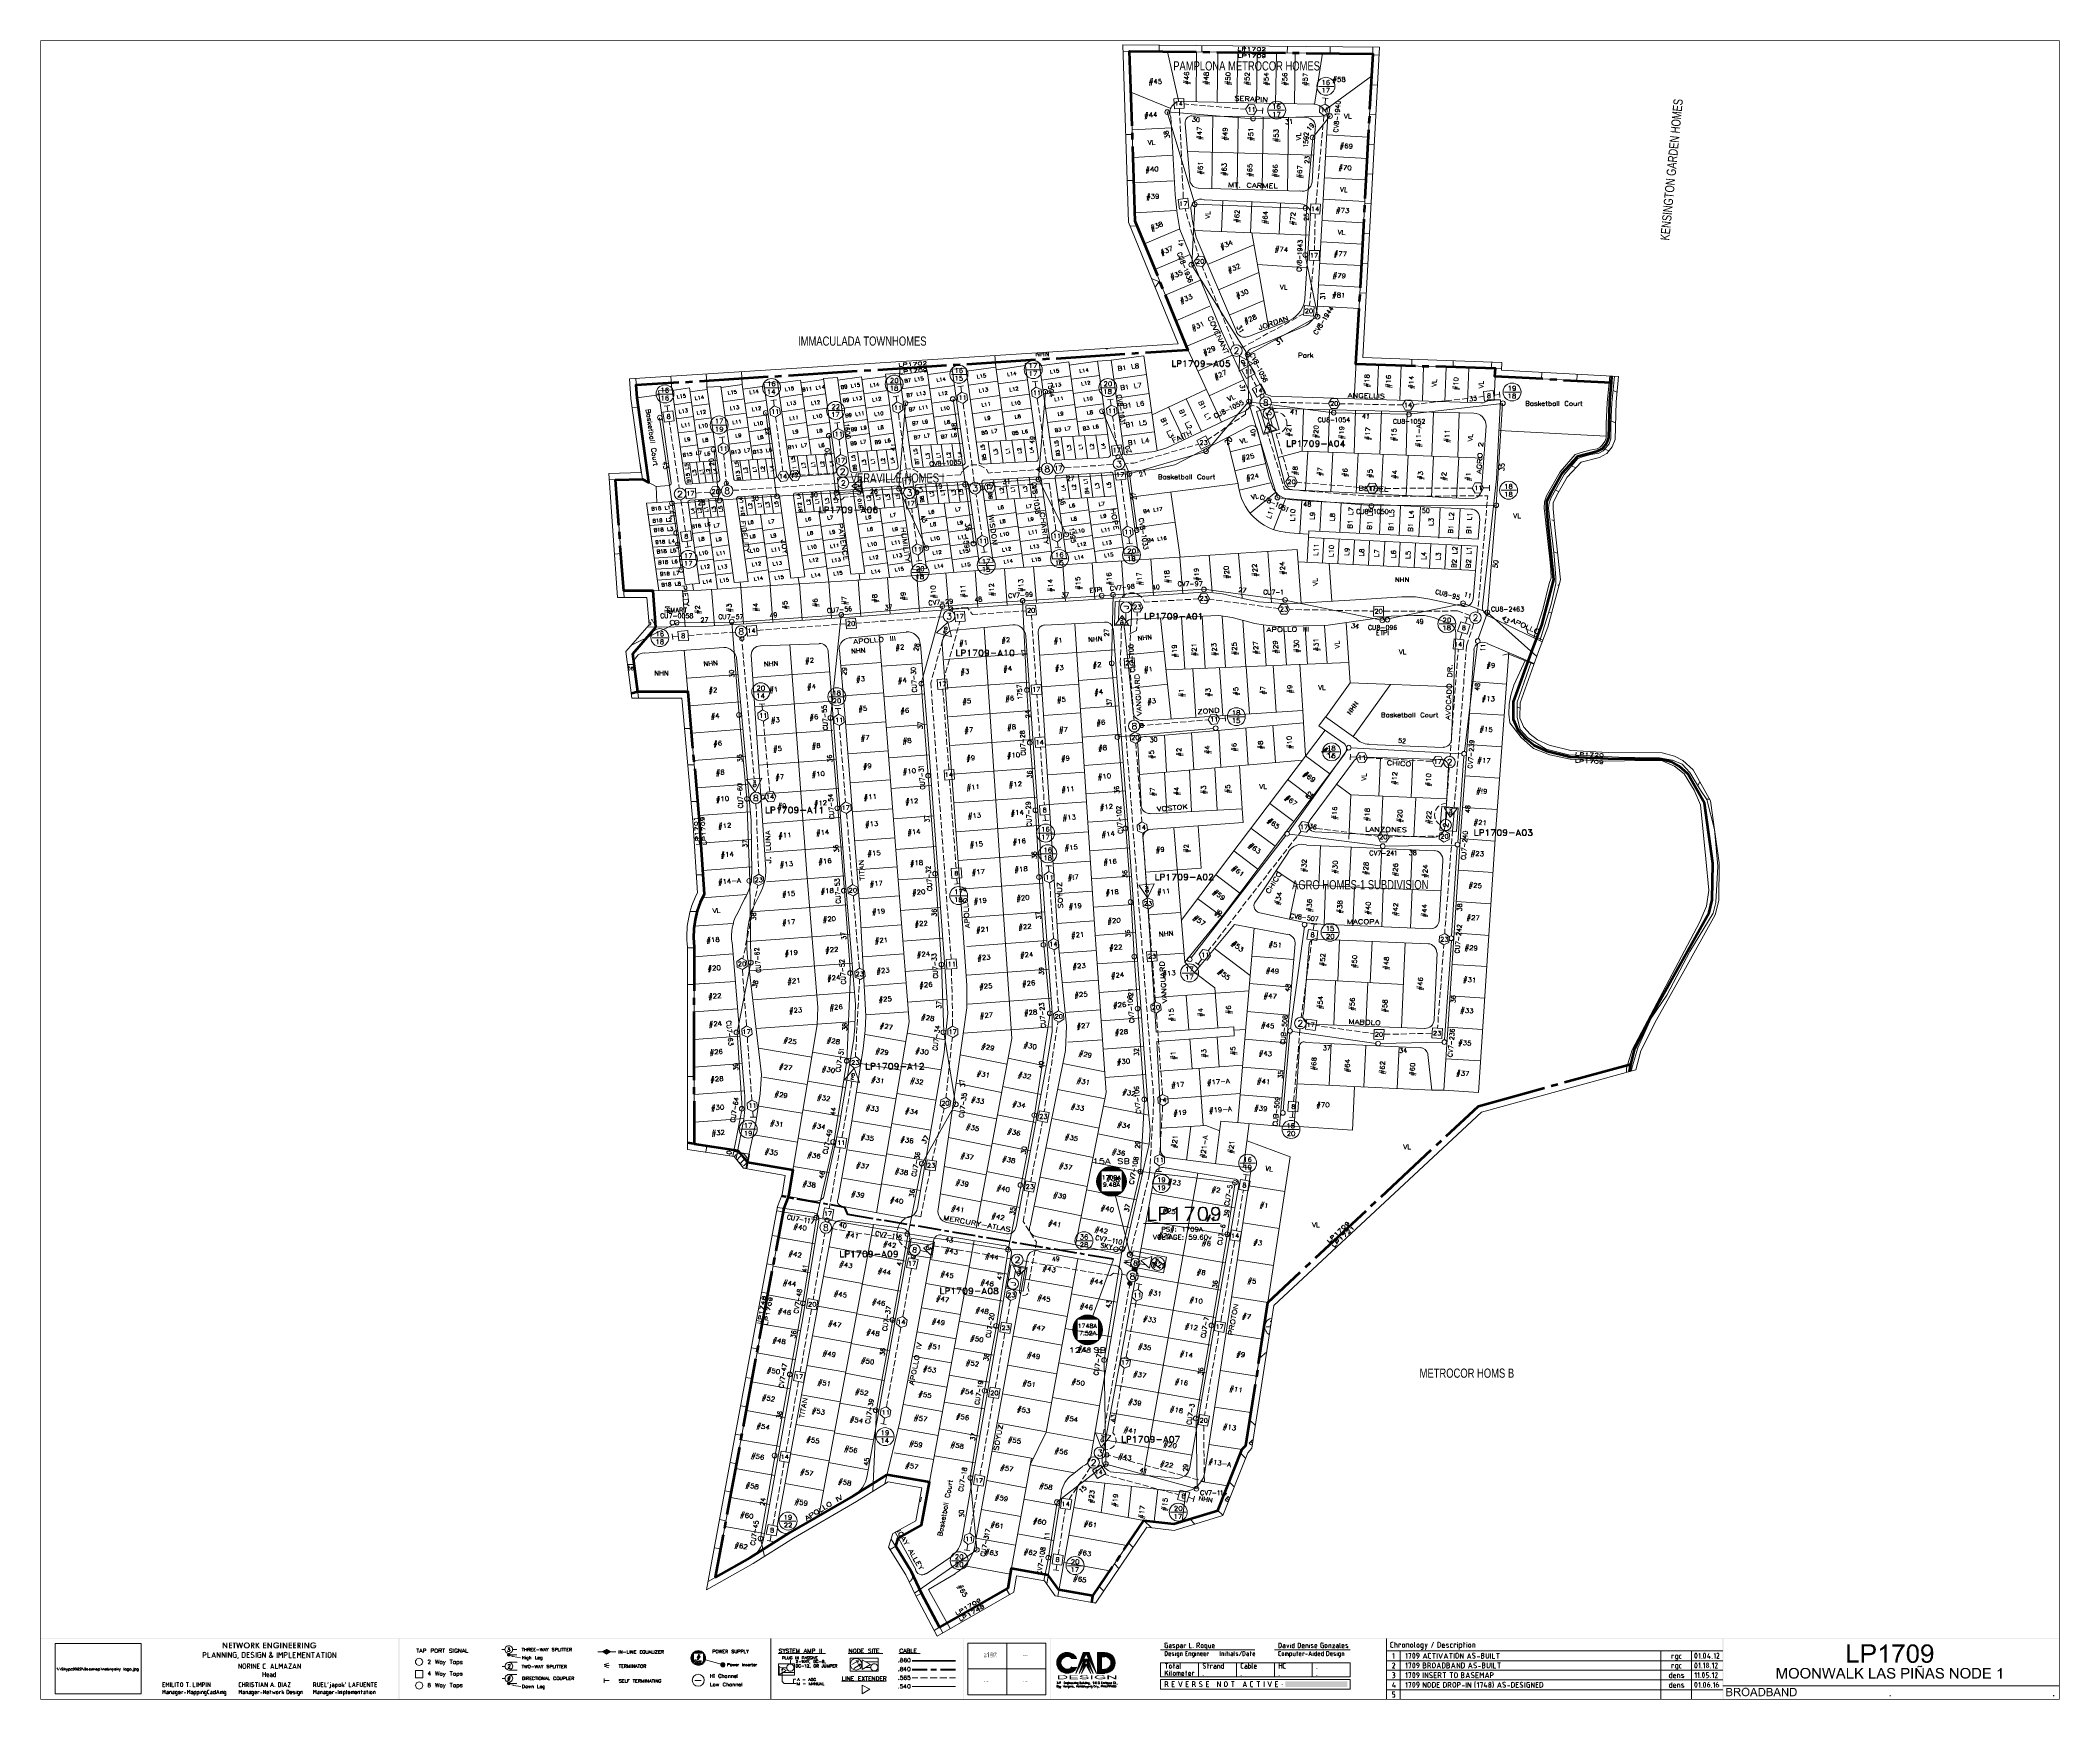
# Model space of a CAD drawing. Header units: millimetres. Extents: x 3.6 to 37.8, y 0.6 to 28.7.
import ezdxf

# ---------------------------------------------------------------- set-up
doc = ezdxf.new("R2010")
doc.units = ezdxf.units.MM
for name, color, linetype in [('PDF_0', 7, 'Continuous'), ('PDF_S102$Actives-PowerSupply', 1, 'Continuous'), ('PDF_S102$BOUNDARY-NODE', 3, 'Continuous'), ('PDF_S102$NAME-LANDMARK', 7, 'Continuous'), ('PDF_S102$NAME-ROAD', 7, 'Continuous'), ('PDF_S102$Passives-Highleg', 7, 'Continuous'), ('PDF_S102$Passives-Splt2way', 7, 'Continuous'), ('PDF_S102$Passives-TapOffs', 7, 'Continuous'), ('PDF_S102$POLE', 7, 'Continuous'), ('PDF_S102$STRAND', 7, 'Continuous'), ('PDF_S102$Symbols-SelfTerminating', 7, 'Continuous'), ('PDF_S102$Symbols-Terminator', 7, 'Continuous'), ('PDF_Text', 4, 'Continuous')]:
    doc.layers.add(name, color=color, linetype=linetype)
for name, color, linetype, true_color in [('PDF_S102$Actives-Amplifier', 92, 'Continuous', 0x00b800), ('PDF_S102$Actives-LineExtender', 94, 'Continuous', 0x009400), ('PDF_S102$Actives-NodeReceiver', 104, 'Continuous', 0x009425), ('PDF_S102$BRIDGE', 254, 'Continuous', 0xdcdcdc), ('PDF_S102$Cable-565', 23, 'Continuous', 0xdd8a6d), ('PDF_S102$Cable-840', 151, 'Continuous', 0x7fbfff), ('PDF_S102$LOTS', 254, 'Continuous', 0xdcdcdc), ('PDF_S102$NAME-boundarynode', 104, 'Continuous', 0x009425), ('PDF_S102$ROAD', 8, 'Continuous', 0x7f7f7f), ('PDF_S102$SDU', 157, 'Continuous', 0x396472), ('PDF_S102$STREAM', 132, 'Continuous', 0x00dddd), ('PDF_S102$Symbols-EndOfLine', 15, 'Continuous', 0x944a4a)]:
    doc.layers.add(name, color=color, linetype=linetype, true_color=true_color)
doc.styles.add('PDF Swis721 LtCn BT', font='swisscl.ttf')

msp = doc.modelspace()

# ---------------------------------------------------------------- texts
at = {"layer": 'PDF_Text', "char_height": 0.1553631, "attachment_point": 7, "style": 'PDF Swis721 LtCn BT'}
for s, insert in [('PAMPLONA METROCOR HOMES', (22.80712, 28.15382)), ('IMMACULADA TOWNHOMES', (16.45204, 23.49176)), ('VERAVILLE HOMES I', (17.34442, 21.17324)), ('METROCOR HOMS B', (26.98129, 6.00695))]:
    msp.add_mtext(s, dxfattribs=dict(at, insert=insert))
for s, insert, rotation in [('KENSINGTON GARDEN HOMES', (31.21306, 25.27126), 84.490544), ('AGRO HOMES-1 SUBDIVISION', (24.82124, 14.28023), 0.104278)]:
    msp.add_mtext(s, dxfattribs=dict(at, insert=insert, rotation=rotation))

# ---------------------------------------------------------------- hatches: boundary and pattern name
at = {"layer": 'PDF_0', "true_color": 0x7f7f7f, "transparency": 33554559}
for points in [[(6.70675, 1.52344), (6.72343, 1.52344), (6.7693, 1.45672), (6.7693, 1.52344), (6.78598, 1.52344), (6.78598, 1.42336), (6.7693, 1.42336), (6.72343, 1.49008), (6.72343, 1.42336), (6.70675, 1.42336)], [(6.811, 1.52344), (6.86521, 1.52344), (6.86521, 1.50676), (6.82768, 1.50676), (6.82768, 1.48591), (6.86521, 1.48591), (6.86521, 1.46923), (6.82768, 1.46923), (6.82768, 1.44421), (6.86521, 1.44421), (6.86521, 1.42336), (6.811, 1.42336)], [(6.87355, 1.52344), (6.92776, 1.52344), (6.92776, 1.50676), (6.91108, 1.50676), (6.91108, 1.42336), (6.89023, 1.42336), (6.89023, 1.50676), (6.87355, 1.50676)], [(6.93193, 1.52344), (6.95278, 1.52344), (6.96529, 1.46089), (6.98197, 1.52344), (6.99865, 1.52344), (7.0195, 1.46089), (7.03201, 1.52344), (7.05286, 1.52344), (7.02784, 1.42336), (7.01116, 1.42336), (6.99031, 1.49008), (6.97363, 1.42336), (6.95695, 1.42336)], [(7.26553, 1.52344), (7.28221, 1.52344), (7.28221, 1.49008), (7.3114, 1.52344), (7.33225, 1.52344), (7.29889, 1.47757), (7.33642, 1.42336), (7.31557, 1.42336), (7.28221, 1.46923), (7.28221, 1.42336), (7.26553, 1.42336)], [(7.39063, 1.52344), (7.44484, 1.52344), (7.44484, 1.50676), (7.40731, 1.50676), (7.40731, 1.48591), (7.44484, 1.48591), (7.44484, 1.46923), (7.40731, 1.46923), (7.40731, 1.44421), (7.44484, 1.44421), (7.44484, 1.42336), (7.39063, 1.42336)], [(7.46152, 1.52344), (7.4782, 1.52344), (7.52407, 1.45672), (7.52407, 1.52344), (7.54075, 1.52344), (7.54075, 1.42336), (7.52407, 1.42336), (7.48237, 1.49008), (7.48237, 1.42336), (7.46152, 1.42336)], [(7.65751, 1.50676), (7.645, 1.49425), (7.64083, 1.49425), (7.64083, 1.49842), (7.64083, 1.49842), (7.64083, 1.49842), (7.63666, 1.49842), (7.63666, 1.49842), (7.63666, 1.50259), (7.63666, 1.50259), (7.63249, 1.50259), (7.63249, 1.50259), (7.63249, 1.50259), (7.62832, 1.50259), (7.62832, 1.50676), (7.62832, 1.50676), (7.62832, 1.50676), (7.62415, 1.50676), (7.62415, 1.50676), (7.62415, 1.50676), (7.61998, 1.50676), (7.61998, 1.50676), (7.61998, 1.50676), (7.61581, 1.50676), (7.61581, 1.50676), (7.61581, 1.50676), (7.61581, 1.50676), (7.61164, 1.50676), (7.61164, 1.50676), (7.61164, 1.50676), (7.60747, 1.50676), (7.60747, 1.50676), (7.60747, 1.50676), (7.6033, 1.50676), (7.6033, 1.50676), (7.6033, 1.50676), (7.59913, 1.50676), (7.59913, 1.50676), (7.59913, 1.50259), (7.59496, 1.50259), (7.59496, 1.50259), (7.59496, 1.50259), (7.59496, 1.50259), (7.59079, 1.50259), (7.59079, 1.49842), (7.59079, 1.49842), (7.59079, 1.49842), (7.58662, 1.49842), (7.58662, 1.49425), (7.58662, 1.49425), (7.58662, 1.49425), (7.58662, 1.49425), (7.58245, 1.49008), (7.58245, 1.49008), (7.58245, 1.49008), (7.58245, 1.49008), (7.58245, 1.48591), (7.58245, 1.48591), (7.58245, 1.48591), (7.57828, 1.48174), (7.57828, 1.48174), (7.57828, 1.48174), (7.57828, 1.47757), (7.57828, 1.47757), (7.57828, 1.47757), (7.57828, 1.4734), (7.57828, 1.4734), (7.57828, 1.4734), (7.57828, 1.4734), (7.57828, 1.46923), (7.57828, 1.46923), (7.57828, 1.46923), (7.57828, 1.46506), (7.58245, 1.46506), (7.58245, 1.46506), (7.58245, 1.46089), (7.58245, 1.46089), (7.58245, 1.46089), (7.58245, 1.45672), (7.58245, 1.45672), (7.58245, 1.45672), (7.58662, 1.45672), (7.58662, 1.45255), (7.58662, 1.45255), (7.58662, 1.45255), (7.58662, 1.45255), (7.59079, 1.44838), (7.59079, 1.44838), (7.59079, 1.44838), (7.59079, 1.44838), (7.59079, 1.44838), (7.59496, 1.44421), (7.59496, 1.44421), (7.59496, 1.44421), (7.59913, 1.44421), (7.59913, 1.44421), (7.59913, 1.44421), (7.59913, 1.44421), (7.6033, 1.44004), (7.6033, 1.44004), (7.6033, 1.44004), (7.60747, 1.44004), (7.60747, 1.44004), (7.60747, 1.44004), (7.61164, 1.44004), (7.61164, 1.44004), (7.61164, 1.44004), (7.61581, 1.44004), (7.61581, 1.44004), (7.61581, 1.44004), (7.61998, 1.44004), (7.61998, 1.44004), (7.61998, 1.44004), (7.62415, 1.44004), (7.62415, 1.44004), (7.62415, 1.44004), (7.62832, 1.44004), (7.62832, 1.44004), (7.62832, 1.44421), (7.62832, 1.44421), (7.63249, 1.44421), (7.63249, 1.44421), (7.63249, 1.44421), (7.63249, 1.44421), (7.63666, 1.44421), (7.63666, 1.44838), (7.63666, 1.44838), (7.63666, 1.44838), (7.63666, 1.44838), (7.64083, 1.45255), (7.64083, 1.45255), (7.64083, 1.45255), (7.64083, 1.45672), (7.64083, 1.45672), (7.64083, 1.45672), (7.61164, 1.45672), (7.61164, 1.4734), (7.66585, 1.4734), (7.66585, 1.46923), (7.66585, 1.46923), (7.66585, 1.46923), (7.66585, 1.46506), (7.66585, 1.46506), (7.66168, 1.46506), (7.66168, 1.46089), (7.66168, 1.46089), (7.66168, 1.46089), (7.66168, 1.45672), (7.66168, 1.45672), (7.66168, 1.45672), (7.66168, 1.45255), (7.66168, 1.45255), (7.66168, 1.45255), (7.66168, 1.45255), (7.65751, 1.44838), (7.65751, 1.44838), (7.65751, 1.44838), (7.65751, 1.44421), (7.65751, 1.44421), (7.65751, 1.44421), (7.65334, 1.44004), (7.65334, 1.44004), (7.65334, 1.44004), (7.65334, 1.44004), (7.65334, 1.43587), (7.64917, 1.43587), (7.64917, 1.43587), (7.64917, 1.43587), (7.64917, 1.4317), (7.645, 1.4317), (7.645, 1.4317), (7.645, 1.4317), (7.645, 1.4317), (7.64083, 1.42753), (7.64083, 1.42753), (7.64083, 1.42753), (7.64083, 1.42753), (7.63666, 1.42753), (7.63666, 1.42753), (7.63666, 1.42753), (7.63666, 1.42336), (7.63249, 1.42336), (7.63249, 1.42336), (7.63249, 1.42336), (7.62832, 1.42336), (7.62832, 1.42336), (7.62832, 1.42336), (7.62415, 1.42336), (7.62415, 1.42336), (7.62415, 1.42336), (7.61998, 1.42336), (7.61998, 1.42336), (7.61998, 1.42336), (7.61581, 1.42336), (7.61581, 1.42336), (7.61581, 1.42336), (7.61581, 1.42336), (7.61164, 1.42336), (7.61164, 1.42336), (7.61164, 1.42336), (7.60747, 1.42336), (7.60747, 1.42336), (7.60747, 1.42336), (7.6033, 1.42336), (7.6033, 1.42336), (7.6033, 1.42336), (7.59913, 1.42336), (7.59913, 1.42336), (7.59913, 1.42336), (7.59496, 1.42336), (7.59496, 1.42336), (7.59496, 1.42336), (7.59079, 1.42336), (7.59079, 1.42753), (7.59079, 1.42753), (7.59079, 1.42753), (7.58662, 1.42753), (7.58662, 1.42753), (7.58662, 1.42753), (7.58245, 1.4317), (7.58245, 1.4317), (7.58245, 1.4317), (7.58245, 1.4317), (7.57828, 1.4317), (7.57828, 1.4317), (7.57828, 1.43587), (7.57828, 1.43587), (7.57411, 1.43587), (7.57411, 1.43587), (7.57411, 1.44004), (7.57411, 1.44004), (7.56994, 1.44004), (7.56994, 1.44004), (7.56994, 1.44421), (7.56994, 1.44421), (7.56994, 1.44421), (7.56994, 1.44421), (7.56577, 1.44838), (7.56577, 1.44838), (7.56577, 1.44838), (7.56577, 1.45255), (7.56577, 1.45255), (7.56577, 1.45255), (7.56577, 1.45672), (7.5616, 1.45672), (7.5616, 1.45672), (7.5616, 1.46089), (7.5616, 1.46089), (7.5616, 1.46089), (7.5616, 1.46089), (7.5616, 1.46506), (7.5616, 1.46506), (7.5616, 1.46506), (7.5616, 1.46923), (7.5616, 1.46923), (7.5616, 1.46923), (7.5616, 1.4734), (7.5616, 1.4734), (7.5616, 1.4734), (7.5616, 1.47757), (7.5616, 1.47757), (7.5616, 1.47757), (7.5616, 1.48174), (7.5616, 1.48174), (7.5616, 1.48174), (7.5616, 1.48591), (7.5616, 1.48591), (7.5616, 1.48591), (7.5616, 1.49008), (7.5616, 1.49008), (7.5616, 1.49008), (7.5616, 1.49008), (7.5616, 1.49425), (7.56577, 1.49425), (7.56577, 1.49425), (7.56577, 1.49842), (7.56577, 1.49842), (7.56577, 1.49842), (7.56577, 1.50259), (7.56577, 1.50259), (7.56994, 1.50259), (7.56994, 1.50259), (7.56994, 1.50676), (7.56994, 1.50676), (7.56994, 1.50676), (7.57411, 1.50676), (7.57411, 1.51093), (7.57411, 1.51093), (7.57411, 1.51093), (7.57411, 1.51093), (7.57828, 1.5151), (7.57828, 1.5151), (7.57828, 1.5151), (7.57828, 1.5151), (7.58245, 1.5151), (7.58245, 1.51927), (7.58245, 1.51927), (7.58245, 1.51927), (7.58662, 1.51927), (7.58662, 1.51927), (7.58662, 1.51927), (7.59079, 1.51927), (7.59079, 1.52344), (7.59079, 1.52344), (7.59079, 1.52344), (7.59496, 1.52344), (7.59496, 1.52344), (7.59496, 1.52344), (7.59913, 1.52344), (7.59913, 1.52344), (7.59913, 1.52344), (7.6033, 1.52344), (7.6033, 1.52761), (7.6033, 1.52761), (7.60747, 1.52761), (7.60747, 1.52761), (7.60747, 1.52761), (7.61164, 1.52761), (7.61164, 1.52761), (7.61164, 1.52761), (7.61581, 1.52761), (7.61581, 1.52761), (7.61581, 1.52761), (7.61998, 1.52761), (7.61998, 1.52761), (7.61998, 1.52761), (7.62415, 1.52761), (7.62415, 1.52761), (7.62415, 1.52761), (7.62832, 1.52344), (7.62832, 1.52344), (7.62832, 1.52344), (7.63249, 1.52344), (7.63249, 1.52344), (7.63249, 1.52344), (7.63249, 1.52344), (7.63666, 1.52344), (7.63666, 1.52344), (7.63666, 1.52344), (7.63666, 1.52344), (7.64083, 1.51927), (7.64083, 1.51927), (7.64083, 1.51927), (7.64083, 1.51927), (7.645, 1.51927), (7.645, 1.51927), (7.645, 1.51927), (7.64917, 1.5151), (7.64917, 1.5151), (7.64917, 1.5151), (7.64917, 1.5151), (7.65334, 1.5151), (7.65334, 1.51093), (7.65334, 1.51093), (7.65334, 1.51093), (7.65751, 1.51093), (7.65751, 1.50676)], [(7.72006, 1.52344), (7.74091, 1.52344), (7.78261, 1.45672), (7.78261, 1.52344), (7.79929, 1.52344), (7.79929, 1.42336), (7.78261, 1.42336), (7.74091, 1.49008), (7.74091, 1.42336), (7.72006, 1.42336)], [(7.82431, 1.52344), (7.87852, 1.52344), (7.87852, 1.50676), (7.84099, 1.50676), (7.84099, 1.48591), (7.87852, 1.48591), (7.87852, 1.46923), (7.84099, 1.46923), (7.84099, 1.44421), (7.87852, 1.44421), (7.87852, 1.42336), (7.82431, 1.42336)], [(7.8952, 1.52344), (7.94941, 1.52344), (7.94941, 1.50676), (7.91605, 1.50676), (7.91605, 1.48591), (7.94941, 1.48591), (7.94941, 1.46923), (7.91605, 1.46923), (7.91605, 1.44421), (7.94941, 1.44421), (7.94941, 1.42336), (7.8952, 1.42336)], [(8.08702, 1.52344), (8.10787, 1.52344), (8.14957, 1.45672), (8.14957, 1.52344), (8.17042, 1.52344), (8.17042, 1.42336), (8.14957, 1.42336), (8.10787, 1.49008), (8.10787, 1.42336), (8.08702, 1.42336)], [(8.28301, 1.50676), (8.2705, 1.49425), (8.2705, 1.49425), (8.2705, 1.49842), (8.26633, 1.49842), (8.26633, 1.49842), (8.26633, 1.49842), (8.26216, 1.49842), (8.26216, 1.50259), (8.26216, 1.50259), (8.26216, 1.50259), (8.25799, 1.50259), (8.25799, 1.50259), (8.25799, 1.50259), (8.25799, 1.50676), (8.25382, 1.50676), (8.25382, 1.50676), (8.25382, 1.50676), (8.24965, 1.50676), (8.24965, 1.50676), (8.24965, 1.50676), (8.24548, 1.50676), (8.24548, 1.50676), (8.24548, 1.50676), (8.24131, 1.50676), (8.24131, 1.50676), (8.24131, 1.50676), (8.24131, 1.50676), (8.23714, 1.50676), (8.23714, 1.50676), (8.23714, 1.50676), (8.23297, 1.50676), (8.23297, 1.50676), (8.23297, 1.50676), (8.2288, 1.50676), (8.2288, 1.50676), (8.2288, 1.50676), (8.22463, 1.50676), (8.22463, 1.50259), (8.22463, 1.50259), (8.22463, 1.50259), (8.22046, 1.50259), (8.22046, 1.50259), (8.22046, 1.50259), (8.21629, 1.49842), (8.21629, 1.49842), (8.21629, 1.49842), (8.21629, 1.49842), (8.21629, 1.49425), (8.21212, 1.49425), (8.21212, 1.49425), (8.21212, 1.49425), (8.21212, 1.49008), (8.21212, 1.49008), (8.20795, 1.49008), (8.20795, 1.49008), (8.20795, 1.48591), (8.20795, 1.48591), (8.20795, 1.48591), (8.20795, 1.48174), (8.20795, 1.48174), (8.20795, 1.48174), (8.20795, 1.47757), (8.20795, 1.47757), (8.20795, 1.47757), (8.20795, 1.4734), (8.20795, 1.4734), (8.20795, 1.4734), (8.20795, 1.4734), (8.20795, 1.46923), (8.20795, 1.46923), (8.20795, 1.46923), (8.20795, 1.46506), (8.20795, 1.46506), (8.20795, 1.46506), (8.20795, 1.46089), (8.20795, 1.46089), (8.20795, 1.46089), (8.20795, 1.45672), (8.21212, 1.45672), (8.21212, 1.45672), (8.21212, 1.45672), (8.21212, 1.45255), (8.21212, 1.45255), (8.21629, 1.45255), (8.21629, 1.45255), (8.21629, 1.44838), (8.21629, 1.44838), (8.21629, 1.44838), (8.22046, 1.44838), (8.22046, 1.44838), (8.22046, 1.44421), (8.22046, 1.44421), (8.22463, 1.44421), (8.22463, 1.44421), (8.22463, 1.44421), (8.22463, 1.44421), (8.2288, 1.44421), (8.2288, 1.44004), (8.2288, 1.44004), (8.23297, 1.44004), (8.23297, 1.44004), (8.23297, 1.44004), (8.23714, 1.44004), (8.23714, 1.44004), (8.23714, 1.44004), (8.24131, 1.44004), (8.24131, 1.44004), (8.24131, 1.44004), (8.24548, 1.44004), (8.24548, 1.44004), (8.24548, 1.44004), (8.24965, 1.44004), (8.24965, 1.44004), (8.24965, 1.44004), (8.25382, 1.44004), (8.25382, 1.44004), (8.25382, 1.44004), (8.25382, 1.44421), (8.25799, 1.44421), (8.25799, 1.44421), (8.25799, 1.44421), (8.25799, 1.44421), (8.26216, 1.44421), (8.26216, 1.44421), (8.26216, 1.44838), (8.26216, 1.44838), (8.26633, 1.44838), (8.26633, 1.44838), (8.26633, 1.45255), (8.26633, 1.45255), (8.26633, 1.45255), (8.2705, 1.45672), (8.2705, 1.45672), (8.2705, 1.45672), (8.24131, 1.45672), (8.24131, 1.4734), (8.29135, 1.4734), (8.29135, 1.46923), (8.29135, 1.46923), (8.29135, 1.46923), (8.29135, 1.46506), (8.29135, 1.46506), (8.29135, 1.46506), (8.29135, 1.46089), (8.29135, 1.46089), (8.29135, 1.46089), (8.29135, 1.45672), (8.29135, 1.45672), (8.28718, 1.45672), (8.28718, 1.45255), (8.28718, 1.45255), (8.28718, 1.45255), (8.28718, 1.45255), (8.28718, 1.44838), (8.28718, 1.44838), (8.28301, 1.44838), (8.28301, 1.44421), (8.28301, 1.44421), (8.28301, 1.44421), (8.28301, 1.44004), (8.28301, 1.44004), (8.27884, 1.44004), (8.27884, 1.44004), (8.27884, 1.43587), (8.27884, 1.43587), (8.27884, 1.43587), (8.27467, 1.43587), (8.27467, 1.4317), (8.27467, 1.4317), (8.27467, 1.4317), (8.2705, 1.4317), (8.2705, 1.4317), (8.2705, 1.42753), (8.26633, 1.42753), (8.26633, 1.42753), (8.26633, 1.42753), (8.26633, 1.42753), (8.26633, 1.42753), (8.26216, 1.42753), (8.26216, 1.42336), (8.26216, 1.42336), (8.25799, 1.42336), (8.25799, 1.42336), (8.25799, 1.42336), (8.25382, 1.42336), (8.25382, 1.42336), (8.25382, 1.42336), (8.24965, 1.42336), (8.24965, 1.42336), (8.24965, 1.42336), (8.24548, 1.42336), (8.24548, 1.42336), (8.24548, 1.42336), (8.24131, 1.42336), (8.24131, 1.42336), (8.24131, 1.42336), (8.24131, 1.42336), (8.23714, 1.42336), (8.23714, 1.42336), (8.23714, 1.42336), (8.23297, 1.42336), (8.23297, 1.42336), (8.23297, 1.42336), (8.2288, 1.42336), (8.2288, 1.42336), (8.2288, 1.42336), (8.22463, 1.42336), (8.22463, 1.42336), (8.22463, 1.42336), (8.22046, 1.42336), (8.22046, 1.42336), (8.22046, 1.42336), (8.21629, 1.42753), (8.21629, 1.42753), (8.21629, 1.42753), (8.21629, 1.42753), (8.21212, 1.42753), (8.21212, 1.42753), (8.21212, 1.4317), (8.21212, 1.4317), (8.20795, 1.4317), (8.20795, 1.4317), (8.20795, 1.4317), (8.20378, 1.4317), (8.20378, 1.43587), (8.20378, 1.43587), (8.20378, 1.43587), (8.20378, 1.43587), (8.19961, 1.44004), (8.19961, 1.44004), (8.19961, 1.44004), (8.19961, 1.44004), (8.19544, 1.44421), (8.19544, 1.44421), (8.19544, 1.44421), (8.19544, 1.44421), (8.19544, 1.44838), (8.19544, 1.44838), (8.19127, 1.44838), (8.19127, 1.45255), (8.19127, 1.45255), (8.19127, 1.45255), (8.19127, 1.45672), (8.19127, 1.45672), (8.19127, 1.45672), (8.19127, 1.46089), (8.1871, 1.46089), (8.1871, 1.46089), (8.1871, 1.46089), (8.1871, 1.46506), (8.1871, 1.46506), (8.1871, 1.46506), (8.1871, 1.46923), (8.1871, 1.46923), (8.1871, 1.46923), (8.1871, 1.4734), (8.1871, 1.4734), (8.1871, 1.4734), (8.1871, 1.47757), (8.1871, 1.47757), (8.1871, 1.47757), (8.1871, 1.48174), (8.1871, 1.48174), (8.1871, 1.48174), (8.1871, 1.48591), (8.1871, 1.48591), (8.1871, 1.48591), (8.1871, 1.49008), (8.19127, 1.49008), (8.19127, 1.49008), (8.19127, 1.49008), (8.19127, 1.49425), (8.19127, 1.49425), (8.19127, 1.49425), (8.19127, 1.49842), (8.19127, 1.49842), (8.19544, 1.49842), (8.19544, 1.50259), (8.19544, 1.50259), (8.19544, 1.50259), (8.19544, 1.50259), (8.19544, 1.50676), (8.19961, 1.50676), (8.19961, 1.50676), (8.19961, 1.50676), (8.19961, 1.51093), (8.19961, 1.51093), (8.20378, 1.51093), (8.20378, 1.51093), (8.20378, 1.5151), (8.20378, 1.5151), (8.20795, 1.5151), (8.20795, 1.5151), (8.20795, 1.5151), (8.20795, 1.51927), (8.21212, 1.51927), (8.21212, 1.51927), (8.21212, 1.51927), (8.21212, 1.51927), (8.21629, 1.51927), (8.21629, 1.51927), (8.21629, 1.52344), (8.22046, 1.52344), (8.22046, 1.52344), (8.22046, 1.52344), (8.22046, 1.52344), (8.22463, 1.52344), (8.22463, 1.52344), (8.22463, 1.52344), (8.2288, 1.52344), (8.2288, 1.52344), (8.2288, 1.52761), (8.23297, 1.52761), (8.23297, 1.52761), (8.23297, 1.52761), (8.23714, 1.52761), (8.23714, 1.52761), (8.23714, 1.52761), (8.24131, 1.52761), (8.24131, 1.52761), (8.24131, 1.52761), (8.24548, 1.52761), (8.24548, 1.52761), (8.24548, 1.52761), (8.24965, 1.52761), (8.24965, 1.52761), (8.24965, 1.52761), (8.25382, 1.52761), (8.25382, 1.52344), (8.25382, 1.52344), (8.25799, 1.52344), (8.25799, 1.52344), (8.25799, 1.52344), (8.26216, 1.52344), (8.26216, 1.52344), (8.26216, 1.52344), (8.26216, 1.52344), (8.26633, 1.52344), (8.26633, 1.52344), (8.26633, 1.51927), (8.26633, 1.51927), (8.2705, 1.51927), (8.2705, 1.51927), (8.2705, 1.51927), (8.2705, 1.51927), (8.27467, 1.51927), (8.27467, 1.5151), (8.27467, 1.5151), (8.27467, 1.5151), (8.27884, 1.5151), (8.27884, 1.5151), (8.27884, 1.51093), (8.27884, 1.51093), (8.28301, 1.51093), (8.28301, 1.51093), (8.28301, 1.50676)], [(34.22875, 1.1815), (34.22875, 1.49425), (34.26628, 1.49425), (34.26628, 1.21903), (34.42057, 1.21903), (34.42057, 1.1815)], [(34.89178, 1.1815), (34.85425, 1.1815), (34.85425, 1.42753), (34.85008, 1.42336), (34.85008, 1.41919), (34.84591, 1.41919), (34.84174, 1.41502), (34.83757, 1.41085), (34.8334, 1.41085), (34.8334, 1.40668), (34.82923, 1.40668), (34.82506, 1.40251), (34.82089, 1.39834), (34.81672, 1.39834), (34.81255, 1.39834), (34.80838, 1.39417), (34.80421, 1.39417), (34.80004, 1.39), (34.79587, 1.39), (34.7917, 1.38583), (34.78753, 1.38583), (34.78753, 1.38166), (34.78336, 1.38166), (34.77919, 1.38166), (34.77919, 1.37749), (34.77919, 1.41502), (34.78336, 1.41919), (34.78336, 1.41919), (34.78753, 1.42336), (34.7917, 1.42336), (34.79587, 1.42753), (34.80004, 1.42753), (34.80421, 1.4317), (34.80838, 1.43587), (34.81255, 1.43587), (34.81672, 1.44004), (34.82089, 1.44004), (34.82089, 1.44421), (34.82506, 1.44838), (34.82923, 1.44838), (34.8334, 1.45255), (34.8334, 1.45255), (34.83757, 1.45672), (34.84174, 1.46089), (34.84591, 1.46506), (34.84591, 1.46506), (34.85008, 1.46923), (34.85425, 1.4734), (34.85425, 1.47757), (34.85842, 1.48174), (34.86259, 1.48174), (34.86259, 1.48591), (34.86676, 1.49008), (34.86676, 1.49425), (34.86676, 1.49425), (34.89178, 1.49425)], [(34.99186, 1.45255), (34.99186, 1.49008), (35.19619, 1.49008), (35.19619, 1.46089), (35.19202, 1.45672), (35.19202, 1.45255), (35.18785, 1.45255), (35.18785, 1.44838), (35.18368, 1.44421), (35.17951, 1.44421), (35.17951, 1.44004), (35.17534, 1.43587), (35.17534, 1.4317), (35.17117, 1.42753), (35.167, 1.42753), (35.167, 1.42336), (35.16283, 1.41919), (35.16283, 1.41502), (35.15866, 1.41085), (35.15449, 1.40668), (35.15449, 1.40251), (35.15032, 1.39834), (35.15032, 1.39417), (35.14615, 1.39), (35.14198, 1.38583), (35.14198, 1.38166), (35.13781, 1.37749), (35.13781, 1.37332), (35.13364, 1.37332), (35.13364, 1.36915), (35.12947, 1.36498), (35.12947, 1.36081), (35.1253, 1.35664), (35.1253, 1.35247), (35.12113, 1.3483), (35.12113, 1.34413), (35.11696, 1.33996), (35.11696, 1.33579), (35.11696, 1.33162), (35.11279, 1.32745), (35.11279, 1.32328), (35.10862, 1.31911), (35.10862, 1.31494), (35.10862, 1.31077), (35.10445, 1.3066), (35.10445, 1.30243), (35.10028, 1.29826), (35.10028, 1.29409), (35.10028, 1.28992), (35.09611, 1.28575), (35.09611, 1.28158), (35.09611, 1.27741), (35.09194, 1.27741), (35.09194, 1.27324), (35.09194, 1.26907), (35.09194, 1.2649), (35.09194, 1.2649), (35.08777, 1.26073), (35.08777, 1.25656), (35.08777, 1.25239), (35.08777, 1.24822), (35.0836, 1.24405), (35.0836, 1.23988), (35.0836, 1.23571), (35.0836, 1.23154), (35.0836, 1.22737), (35.07943, 1.2232), (35.07943, 1.21903), (35.07943, 1.21486), (35.07943, 1.20652), (35.07943, 1.20235), (35.07943, 1.19818), (35.07943, 1.19401), (35.07943, 1.18984), (35.07526, 1.18567), (35.07526, 1.1815), (35.07526, 1.1815), (35.03773, 1.1815), (35.03773, 1.18567), (35.03773, 1.18984), (35.03773, 1.18984), (35.03773, 1.19401), (35.03773, 1.19818), (35.03773, 1.20235), (35.03773, 1.20652), (35.03773, 1.21069), (35.0419, 1.21486), (35.0419, 1.21903), (35.0419, 1.2232), (35.0419, 1.22737), (35.0419, 1.23154), (35.04607, 1.23571), (35.04607, 1.24405), (35.04607, 1.24822), (35.04607, 1.25239), (35.05024, 1.25656), (35.05024, 1.26073), (35.05024, 1.2649), (35.05024, 1.26907), (35.05441, 1.27324), (35.05441, 1.27741), (35.05441, 1.28158), (35.05858, 1.28575), (35.05858, 1.28992), (35.05858, 1.29409), (35.05858, 1.29826), (35.06275, 1.30243), (35.06275, 1.3066), (35.06275, 1.31077), (35.06692, 1.31494), (35.06692, 1.31911), (35.07109, 1.32328), (35.07109, 1.32745), (35.07109, 1.33162), (35.07526, 1.33579), (35.07526, 1.33996), (35.07943, 1.34413), (35.07943, 1.3483), (35.0836, 1.35247), (35.0836, 1.35664), (35.0836, 1.36081), (35.08777, 1.36498), (35.08777, 1.36915), (35.09194, 1.36915), (35.09194, 1.37332), (35.09611, 1.37749), (35.10028, 1.38166), (35.10028, 1.38583), (35.10445, 1.39), (35.10445, 1.39417), (35.10862, 1.39834), (35.10862, 1.40251), (35.11279, 1.40668), (35.11696, 1.41085), (35.11696, 1.41502), (35.12113, 1.41919), (35.12113, 1.42336), (35.1253, 1.42336), (35.1253, 1.42753), (35.12947, 1.4317), (35.13364, 1.43587), (35.13364, 1.44004), (35.13781, 1.44004), (35.13781, 1.44421), (35.14198, 1.44838), (35.14615, 1.45255), (35.14615, 1.45255)], [(33.03196, 0.91045), (33.03196, 1.09393), (33.06949, 1.09393), (33.11119, 0.96466), (33.11119, 0.96049), (33.11119, 0.96049), (33.11119, 0.95632), (33.11536, 0.95215), (33.11536, 0.95215), (33.11536, 0.94798), (33.11536, 0.94381), (33.11536, 0.94381), (33.11953, 0.94381), (33.11953, 0.93964), (33.11953, 0.93964), (33.11953, 0.93964), (33.11953, 0.93964), (33.11953, 0.93964), (33.11953, 0.94381), (33.11953, 0.94381), (33.1237, 0.94798), (33.1237, 0.95215), (33.1237, 0.95215), (33.1237, 0.95632), (33.1237, 0.95632), (33.12787, 0.96049), (33.12787, 0.96466), (33.12787, 0.96883), (33.12787, 0.96883), (33.16957, 1.09393), (33.20293, 1.09393), (33.20293, 0.91045), (33.18208, 0.91045), (33.18208, 1.06474), (33.12787, 0.91045), (33.10702, 0.91045), (33.05281, 1.06474), (33.05281, 0.91045)], [(33.63244, 0.91045), (33.63244, 1.09393), (33.65746, 1.09393), (33.75337, 0.95215), (33.75337, 1.09393), (33.77422, 1.09393), (33.77422, 0.91045), (33.7492, 0.91045), (33.65746, 1.05223), (33.65746, 0.91045)], [(33.84511, 0.91045), (33.79924, 1.09393), (33.82426, 1.09393), (33.84928, 0.973), (33.84928, 0.973), (33.85345, 0.96883), (33.85345, 0.96466), (33.85345, 0.96466), (33.85345, 0.96049), (33.85345, 0.96049), (33.85345, 0.95632), (33.85345, 0.95632), (33.85345, 0.95215), (33.85762, 0.94798), (33.85762, 0.94798), (33.85762, 0.94381), (33.85762, 0.94381), (33.85762, 0.93964), (33.85762, 0.93547), (33.85762, 0.93964), (33.86179, 0.94381), (33.86179, 0.94798), (33.86179, 0.95215), (33.86179, 0.95632), (33.86179, 0.95632), (33.86179, 0.96049), (33.86596, 0.96466), (33.86596, 0.96466), (33.86596, 0.96466), (33.86596, 0.96883), (33.86596, 0.96883), (33.86596, 0.96883), (33.86596, 0.96883), (33.89932, 1.09393), (33.92851, 1.09393), (33.95353, 1.00219), (33.95353, 0.99802), (33.9577, 0.99385), (33.9577, 0.99385), (33.9577, 0.98968), (33.9577, 0.98968), (33.9577, 0.98551), (33.9577, 0.98134), (33.96187, 0.98134), (33.96187, 0.97717), (33.96187, 0.97717), (33.96187, 0.973), (33.96187, 0.96883), (33.96187, 0.96883), (33.96187, 0.96466), (33.96604, 0.96466), (33.96604, 0.96049), (33.96604, 0.95632), (33.96604, 0.95632), (33.96604, 0.95215), (33.96604, 0.95215), (33.96604, 0.94798), (33.96604, 0.94798), (33.96604, 0.94381), (33.97021, 0.94381), (33.97021, 0.93964), (33.97021, 0.93547), (33.97021, 0.93964), (33.97021, 0.93964), (33.97021, 0.94381), (33.97021, 0.94798), (33.97021, 0.94798), (33.97021, 0.95215), (33.97021, 0.95215), (33.97438, 0.95632), (33.97438, 0.95632), (33.97438, 0.96049), (33.97438, 0.96466), (33.97438, 0.96466), (33.97438, 0.96883), (33.97855, 0.973), (33.97855, 0.973), (33.97855, 0.97717), (34.00774, 1.09393), (34.02859, 1.09393), (33.97855, 0.91045), (33.9577, 0.91045), (33.92017, 1.04806), (33.92017, 1.05223), (33.916, 1.0564), (33.916, 1.06057), (33.916, 1.06057), (33.916, 1.06474), (33.916, 1.06474), (33.916, 1.06891), (33.916, 1.06891), (33.916, 1.06891), (33.91183, 1.06891), (33.91183, 1.06474), (33.91183, 1.06057), (33.91183, 1.06057), (33.91183, 1.0564), (33.91183, 1.0564), (33.90766, 1.05223), (33.90766, 1.05223), (33.90766, 1.04806), (33.87013, 0.91045)], [(34.22041, 0.91045), (34.22041, 1.09393), (34.24126, 1.09393), (34.24126, 0.93547), (34.333, 0.93547), (34.333, 0.91045)], [(34.35802, 0.91045), (34.35802, 1.09393), (34.38304, 1.09393), (34.38304, 1.00219), (34.47061, 1.09393), (34.50397, 1.09393), (34.42891, 1.01887), (34.50814, 0.91045), (34.47478, 0.91045), (34.41223, 1.00219), (34.38304, 0.973), (34.38304, 0.91045)], [(34.59571, 0.91045), (34.59571, 1.09393), (34.62073, 1.09393), (34.62073, 0.93547), (34.7083, 0.93547), (34.7083, 0.91045)], [(34.89595, 0.96883), (34.92097, 0.973), (34.92097, 0.96883), (34.92097, 0.96466), (34.92097, 0.96466), (34.92097, 0.96049), (34.92097, 0.96049), (34.92514, 0.95632), (34.92514, 0.95632), (34.92514, 0.95215), (34.92514, 0.95215), (34.92514, 0.94798), (34.92931, 0.94798), (34.92931, 0.94798), (34.92931, 0.94381), (34.93348, 0.94381), (34.93348, 0.93964), (34.93765, 0.93964), (34.93765, 0.93964), (34.94182, 0.93547), (34.94599, 0.93547), (34.94599, 0.93547), (34.94599, 0.93547), (34.95016, 0.93547), (34.95016, 0.9313), (34.95433, 0.9313), (34.95433, 0.9313), (34.9585, 0.9313), (34.96267, 0.9313), (34.96267, 0.9313), (34.96684, 0.9313), (34.97101, 0.9313), (34.97101, 0.9313), (34.97101, 0.9313), (34.97518, 0.9313), (34.97935, 0.9313), (34.97935, 0.9313), (34.98352, 0.9313), (34.98352, 0.9313), (34.98769, 0.9313), (34.99186, 0.9313), (34.99186, 0.9313), (34.99603, 0.93547), (34.99603, 0.93547), (35.0002, 0.93547), (35.0002, 0.93547), (35.00437, 0.93964), (35.00437, 0.93964), (35.00854, 0.93964), (35.00854, 0.94381), (35.01271, 0.94381), (35.01271, 0.94381), (35.01271, 0.94798), (35.01271, 0.94798), (35.01688, 0.95215), (35.01688, 0.95632), (35.01688, 0.95632), (35.01688, 0.96049), (35.01688, 0.96049), (35.01688, 0.96466), (35.01688, 0.96466), (35.01688, 0.96883), (35.01688, 0.96883), (35.01271, 0.973), (35.01271, 0.973), (35.01271, 0.97717), (35.01271, 0.97717), (35.00854, 0.97717), (35.00854, 0.98134), (35.00437, 0.98134), (35.00437, 0.98134), (35.0002, 0.98551), (35.0002, 0.98551), (34.99603, 0.98551), (34.99603, 0.98551), (34.99186, 0.98551), (34.99186, 0.98968), (34.99186, 0.98968), (34.98769, 0.98968), (34.98769, 0.98968), (34.98352, 0.98968), (34.97935, 0.98968), (34.97935, 0.99385), (34.97518, 0.99385), (34.97101, 0.99385), (34.96684, 0.99385), (34.96684, 0.99385), (34.96267, 0.99385), (34.96267, 0.99802), (34.9585, 0.99802), (34.95433, 0.99802), (34.95016, 0.99802), (34.95016, 0.99802), (34.94599, 0.99802), (34.94182, 1.00219), (34.94182, 1.00219), (34.93765, 1.00219), (34.93765, 1.00219), (34.93348, 1.00219), (34.93348, 1.00636), (34.93348, 1.00636), (34.92931, 1.00636), (34.92931, 1.00636), (34.92514, 1.00636), (34.92514, 1.01053), (34.92097, 1.01053), (34.92097, 1.01053), (34.9168, 1.0147), (34.9168, 1.0147), (34.9168, 1.01887), (34.91263, 1.01887), (34.91263, 1.01887), (34.91263, 1.02304), (34.90846, 1.02304), (34.90846, 1.02721), (34.90846, 1.02721), (34.90846, 1.03138), (34.90429, 1.03138), (34.90429, 1.03555), (34.90429, 1.03555), (34.90429, 1.03972), (34.90429, 1.04389), (34.90429, 1.04389), (34.90429, 1.04389), (34.90429, 1.04806), (34.90429, 1.05223), (34.90429, 1.05223), (34.90429, 1.0564), (34.90429, 1.0564), (34.90429, 1.06057), (34.90846, 1.06057), (34.90846, 1.06474), (34.90846, 1.06891), (34.90846, 1.06891), (34.91263, 1.07308), (34.91263, 1.07308), (34.91263, 1.07308), (34.9168, 1.07725), (34.9168, 1.07725), (34.92097, 1.08142), (34.92097, 1.08142), (34.92514, 1.08142), (34.92514, 1.08559), (34.92931, 1.08559), (34.92931, 1.08559), (34.93348, 1.08976), (34.93348, 1.08976), (34.93765, 1.08976), (34.93765, 1.08976), (34.94182, 1.08976), (34.94182, 1.09393), (34.94599, 1.09393), (34.94599, 1.09393), (34.95016, 1.09393), (34.95433, 1.09393), (34.95433, 1.09393), (34.9585, 1.09393), (34.9585, 1.09393), (34.96267, 1.09393), (34.96684, 1.09393), (34.96684, 1.09393), (34.97101, 1.09393), (34.97101, 1.09393), (34.97518, 1.09393), (34.97935, 1.09393), (34.97935, 1.09393), (34.98352, 1.09393), (34.98352, 1.09393), (34.98769, 1.09393), (34.99186, 1.09393), (34.99186, 1.09393), (34.99603, 1.08976), (34.99603, 1.08976), (35.0002, 1.08976), (35.0002, 1.08976), (35.00437, 1.08976), (35.00437, 1.08976), (35.00854, 1.08559), (35.00854, 1.08559), (35.01271, 1.08559), (35.01271, 1.08142), (35.01688, 1.08142), (35.01688, 1.08142), (35.02105, 1.07725), (35.02105, 1.07725), (35.02105, 1.07308), (35.02522, 1.07308), (35.02522, 1.06891), (35.02522, 1.06891), (35.02522, 1.06891), (35.02939, 1.06474), (35.02939, 1.06474), (35.02939, 1.06057), (35.02939, 1.06057), (35.03356, 1.0564), (35.03356, 1.05223), (35.03356, 1.05223), (35.03356, 1.04806), (35.03356, 1.04806), (35.03356, 1.04389), (35.03356, 1.03972), (35.03356, 1.03972), (35.01271, 1.03972), (35.01271, 1.04389), (35.01271, 1.04389), (35.00854, 1.04806), (35.00854, 1.05223), (35.00854, 1.05223), (35.00854, 1.0564), (35.00854, 1.0564), (35.00437, 1.06057), (35.00437, 1.06057), (35.00437, 1.06057), (35.0002, 1.06474), (35.0002, 1.06474), (34.99603, 1.06474), (34.99603, 1.06891), (34.99603, 1.06891), (34.99186, 1.06891), (34.99186, 1.06891), (34.98769, 1.07308), (34.98769, 1.07308), (34.98352, 1.07308), (34.97935, 1.07308), (34.97935, 1.07308), (34.97518, 1.07308), (34.97101, 1.07308), (34.97101, 1.07308), (34.96684, 1.07308), (34.96684, 1.07308), (34.96267, 1.07308), (34.9585, 1.07308), (34.95433, 1.07308), (34.95433, 1.07308), (34.95016, 1.07308), (34.95016, 1.07308), (34.94599, 1.07308), (34.94599, 1.06891), (34.94182, 1.06891), (34.94182, 1.06891), (34.93765, 1.06891), (34.93765, 1.06474), (34.93765, 1.06474), (34.93348, 1.06474), (34.93348, 1.06474), (34.92931, 1.06057), (34.92931, 1.06057), (34.92931, 1.0564), (34.92931, 1.0564), (34.92931, 1.05223), (34.92514, 1.04806), (34.92514, 1.04806), (34.92514, 1.04806), (34.92514, 1.04389), (34.92514, 1.04389), (34.92931, 1.03972), (34.92931, 1.03972), (34.92931, 1.03555), (34.92931, 1.03555), (34.93348, 1.03138), (34.93348, 1.03138), (34.93348, 1.03138), (34.93765, 1.03138), (34.93765, 1.02721), (34.93765, 1.02721), (34.94182, 1.02721), (34.94182, 1.02721), (34.94599, 1.02721), (34.94599, 1.02304), (34.95016, 1.02304), (34.95016, 1.02304), (34.95433, 1.02304), (34.9585, 1.02304), (34.96267, 1.01887), (34.96267, 1.01887), (34.96684, 1.01887), (34.97101, 1.01887), (34.97518, 1.01887), (34.97518, 1.01887), (34.97935, 1.0147), (34.98352, 1.0147), (34.98352, 1.0147), (34.98769, 1.0147), (34.99186, 1.0147), (34.99186, 1.01053), (34.99603, 1.01053), (35.0002, 1.01053), (35.0002, 1.01053), (35.0002, 1.01053), (35.00437, 1.01053), (35.00437, 1.01053), (35.00854, 1.00636), (35.00854, 1.00636), (35.00854, 1.00636), (35.01271, 1.00636), (35.01271, 1.00636), (35.01688, 1.00219), (35.02105, 1.00219), (35.02105, 1.00219), (35.02105, 0.99802), (35.02522, 0.99802), (35.02522, 0.99385), (35.02939, 0.99385), (35.02939, 0.99385), (35.02939, 0.98968), (35.03356, 0.98968), (35.03356, 0.98968), (35.03356, 0.98551), (35.03356, 0.98551), (35.03773, 0.98134), (35.03773, 0.98134), (35.03773, 0.97717), (35.03773, 0.97717), (35.03773, 0.973), (35.03773, 0.96883), (35.0419, 0.96883), (35.0419, 0.96466), (35.0419, 0.96466), (35.0419, 0.96049), (35.0419, 0.95632), (35.03773, 0.95632), (35.03773, 0.95215), (35.03773, 0.95215), (35.03773, 0.94798), (35.03773, 0.94798), (35.03773, 0.94381), (35.03356, 0.93964), (35.03356, 0.93964), (35.03356, 0.93547), (35.03356, 0.93547), (35.02939, 0.93547), (35.02939, 0.9313), (35.02939, 0.9313), (35.02522, 0.92713), (35.02522, 0.92713), (35.02105, 0.92713), (35.02105, 0.92296), (35.01688, 0.92296), (35.01688, 0.91879), (35.01271, 0.91879), (35.01271, 0.91879), (35.00854, 0.91879), (35.00854, 0.91462), (35.00437, 0.91462), (35.00437, 0.91462), (35.0002, 0.91462), (35.0002, 0.91462), (34.99603, 0.91045), (34.99603, 0.91045), (34.99186, 0.91045), (34.99186, 0.91045), (34.98769, 0.91045), (34.98352, 0.91045), (34.98352, 0.91045), (34.97935, 0.91045), (34.97518, 0.91045), (34.97518, 0.91045), (34.97518, 0.91045), (34.97101, 0.91045), (34.96684, 0.91045), (34.96684, 0.91045), (34.96267, 0.91045), (34.9585, 0.91045), (34.9585, 0.91045), (34.95433, 0.91045), (34.95016, 0.91045), (34.95016, 0.91045), (34.94599, 0.91045), (34.94599, 0.91045), (34.94182, 0.91462), (34.94182, 0.91462), (34.93765, 0.91462), (34.93765, 0.91462), (34.93348, 0.91462), (34.93348, 0.91462), (34.92931, 0.91879), (34.92931, 0.91879), (34.92514, 0.91879), (34.92514, 0.92296), (34.92097, 0.92296), (34.92097, 0.92296), (34.9168, 0.92713), (34.9168, 0.92713), (34.91263, 0.92713), (34.91263, 0.9313), (34.91263, 0.9313), (34.90846, 0.93547), (34.90846, 0.93547), (34.90846, 0.93964), (34.90429, 0.93964), (34.90429, 0.94381), (34.90429, 0.94381), (34.90012, 0.94798), (34.90012, 0.94798), (34.90012, 0.95215), (34.90012, 0.95215), (34.90012, 0.95632), (34.90012, 0.95632), (34.89595, 0.96049), (34.89595, 0.96466), (34.89595, 0.96466), (34.89595, 0.96883), (34.89595, 0.96883)], [(35.72161, 0.96883), (35.74246, 0.973), (35.74246, 0.96883), (35.74663, 0.96466), (35.74663, 0.96466), (35.74663, 0.96049), (35.74663, 0.96049), (35.74663, 0.95632), (35.74663, 0.95632), (35.7508, 0.95215), (35.7508, 0.95215), (35.7508, 0.94798), (35.7508, 0.94798), (35.75497, 0.94798), (35.75497, 0.94381), (35.75914, 0.94381), (35.75914, 0.93964), (35.76331, 0.93964), (35.76331, 0.93964), (35.76748, 0.93547), (35.76748, 0.93547), (35.76748, 0.93547), (35.77165, 0.93547), (35.77582, 0.93547), (35.77582, 0.9313), (35.77999, 0.9313), (35.77999, 0.9313), (35.78416, 0.9313), (35.78416, 0.9313), (35.78833, 0.9313), (35.7925, 0.9313), (35.7925, 0.9313), (35.79667, 0.9313), (35.79667, 0.9313), (35.80084, 0.9313), (35.80084, 0.9313), (35.80501, 0.9313), (35.80918, 0.9313), (35.80918, 0.9313), (35.81335, 0.9313), (35.81335, 0.9313), (35.81752, 0.9313), (35.81752, 0.93547), (35.82169, 0.93547), (35.82169, 0.93547), (35.82586, 0.93547), (35.83003, 0.93964), (35.83003, 0.93964), (35.8342, 0.93964), (35.8342, 0.94381), (35.8342, 0.94381), (35.83837, 0.94381), (35.83837, 0.94798), (35.83837, 0.94798), (35.83837, 0.95215), (35.84254, 0.95632), (35.84254, 0.95632), (35.84254, 0.96049), (35.84254, 0.96049), (35.84254, 0.96466), (35.84254, 0.96466), (35.84254, 0.96883), (35.83837, 0.96883), (35.83837, 0.973), (35.83837, 0.973), (35.83837, 0.97717), (35.8342, 0.97717), (35.8342, 0.97717), (35.83003, 0.98134), (35.83003, 0.98134), (35.82586, 0.98134), (35.82586, 0.98551), (35.82169, 0.98551), (35.82169, 0.98551), (35.81752, 0.98551), (35.81752, 0.98551), (35.81752, 0.98968), (35.81335, 0.98968), (35.81335, 0.98968), (35.80918, 0.98968), (35.80918, 0.98968), (35.80501, 0.98968), (35.80084, 0.99385), (35.80084, 0.99385), (35.79667, 0.99385), (35.7925, 0.99385), (35.78833, 0.99385), (35.78833, 0.99385), (35.78416, 0.99802), (35.77999, 0.99802), (35.77999, 0.99802), (35.77582, 0.99802), (35.77165, 0.99802), (35.77165, 0.99802), (35.76748, 1.00219), (35.76748, 1.00219), (35.76331, 1.00219), (35.76331, 1.00219), (35.75914, 1.00219), (35.75914, 1.00636), (35.75497, 1.00636), (35.75497, 1.00636), (35.75497, 1.00636), (35.7508, 1.00636), (35.7508, 1.01053), (35.74663, 1.01053), (35.74663, 1.01053), (35.74246, 1.0147), (35.74246, 1.0147), (35.73829, 1.01887), (35.73829, 1.01887), (35.73829, 1.01887), (35.73412, 1.02304), (35.73412, 1.02304), (35.73412, 1.02721), (35.73412, 1.02721), (35.72995, 1.03138), (35.72995, 1.03138), (35.72995, 1.03555), (35.72995, 1.03555), (35.72995, 1.03972), (35.72995, 1.04389), (35.72995, 1.04389), (35.72995, 1.04389), (35.72995, 1.04806), (35.72995, 1.05223), (35.72995, 1.05223), (35.72995, 1.0564), (35.72995, 1.0564), (35.72995, 1.06057), (35.72995, 1.06057), (35.73412, 1.06474), (35.73412, 1.06891), (35.73412, 1.06891), (35.73412, 1.07308), (35.73829, 1.07308), (35.73829, 1.07308), (35.73829, 1.07725), (35.74246, 1.07725), (35.74246, 1.08142), (35.74663, 1.08142), (35.74663, 1.08142), (35.7508, 1.08559), (35.7508, 1.08559), (35.75497, 1.08559), (35.75497, 1.08976), (35.75914, 1.08976), (35.75914, 1.08976), (35.76331, 1.08976), (35.76331, 1.08976), (35.76748, 1.09393), (35.77165, 1.09393), (35.77165, 1.09393), (35.77582, 1.09393), (35.77582, 1.09393), (35.77999, 1.09393), (35.78416, 1.09393), (35.78416, 1.09393), (35.78833, 1.09393), (35.78833, 1.09393), (35.7925, 1.09393), (35.7925, 1.09393), (35.79667, 1.09393), (35.80084, 1.09393), (35.80084, 1.09393), (35.80501, 1.09393), (35.80918, 1.09393), (35.80918, 1.09393), (35.81335, 1.09393), (35.81335, 1.09393), (35.81752, 1.09393), (35.81752, 1.08976), (35.82169, 1.08976), (35.82586, 1.08976), (35.82586, 1.08976), (35.82586, 1.08976), (35.83003, 1.08976), (35.83003, 1.08559), (35.8342, 1.08559), (35.8342, 1.08559), (35.83837, 1.08142), (35.83837, 1.08142), (35.84254, 1.08142), (35.84254, 1.07725), (35.84671, 1.07725), (35.84671, 1.07308), (35.84671, 1.07308), (35.85088, 1.06891), (35.85088, 1.06891), (35.85088, 1.06891), (35.85088, 1.06474), (35.85505, 1.06474), (35.85505, 1.06057), (35.85505, 1.06057), (35.85505, 1.0564), (35.85922, 1.05223), (35.85922, 1.05223), (35.85922, 1.04806), (35.85922, 1.04806), (35.85922, 1.04389), (35.85922, 1.03972), (35.85922, 1.03972), (35.83837, 1.03972), (35.8342, 1.04389), (35.8342, 1.04389), (35.8342, 1.04806), (35.8342, 1.05223), (35.8342, 1.05223), (35.8342, 1.0564), (35.83003, 1.0564), (35.83003, 1.06057), (35.83003, 1.06057), (35.82586, 1.06057), (35.82586, 1.06474), (35.82586, 1.06474), (35.82169, 1.06474), (35.82169, 1.06891), (35.81752, 1.06891), (35.81752, 1.06891), (35.81335, 1.06891), (35.81335, 1.07308), (35.80918, 1.07308), (35.80918, 1.07308), (35.80501, 1.07308), (35.80084, 1.07308), (35.80084, 1.07308), (35.79667, 1.07308), (35.7925, 1.07308), (35.7925, 1.07308), (35.78833, 1.07308), (35.78833, 1.07308), (35.78416, 1.07308), (35.77999, 1.07308), (35.77999, 1.07308), (35.77582, 1.07308), (35.77165, 1.07308), (35.77165, 1.07308), (35.76748, 1.06891), (35.76748, 1.06891), (35.76331, 1.06891), (35.76331, 1.06891), (35.76331, 1.06474), (35.75914, 1.06474), (35.75914, 1.06474), (35.75914, 1.06474), (35.75497, 1.06057), (35.75497, 1.06057), (35.75497, 1.0564), (35.7508, 1.0564), (35.7508, 1.05223), (35.7508, 1.04806), (35.7508, 1.04806), (35.7508, 1.04806), (35.7508, 1.04389), (35.7508, 1.04389), (35.7508, 1.03972), (35.75497, 1.03972), (35.75497, 1.03555), (35.75497, 1.03555), (35.75914, 1.03138), (35.75914, 1.03138), (35.75914, 1.03138), (35.75914, 1.03138), (35.76331, 1.02721), (35.76331, 1.02721), (35.76331, 1.02721), (35.76748, 1.02721), (35.76748, 1.02721), (35.77165, 1.02304), (35.77582, 1.02304), (35.77582, 1.02304), (35.77999, 1.02304), (35.78416, 1.02304), (35.78416, 1.01887), (35.78833, 1.01887), (35.7925, 1.01887), (35.7925, 1.01887), (35.79667, 1.01887), (35.80084, 1.01887), (35.80501, 1.0147), (35.80918, 1.0147), (35.80918, 1.0147), (35.81335, 1.0147), (35.81752, 1.0147), (35.81752, 1.01053), (35.82169, 1.01053), (35.82169, 1.01053), (35.82586, 1.01053), (35.82586, 1.01053), (35.83003, 1.01053), (35.83003, 1.01053), (35.83003, 1.00636), (35.8342, 1.00636), (35.8342, 1.00636), (35.83837, 1.00636), (35.83837, 1.00636), (35.84254, 1.00219), (35.84254, 1.00219), (35.84671, 1.00219), (35.84671, 0.99802), (35.85088, 0.99802), (35.85088, 0.99385), (35.85088, 0.99385), (35.85505, 0.99385), (35.85505, 0.98968), (35.85922, 0.98968), (35.85922, 0.98968), (35.85922, 0.98551), (35.85922, 0.98551), (35.85922, 0.98134), (35.86339, 0.98134), (35.86339, 0.97717), (35.86339, 0.97717), (35.86339, 0.973), (35.86339, 0.96883), (35.86339, 0.96883), (35.86339, 0.96466), (35.86339, 0.96466), (35.86339, 0.96049), (35.86339, 0.95632), (35.86339, 0.95632), (35.86339, 0.95215), (35.86339, 0.95215), (35.86339, 0.94798), (35.86339, 0.94798), (35.85922, 0.94381), (35.85922, 0.93964), (35.85922, 0.93964), (35.85922, 0.93547), (35.85505, 0.93547), (35.85505, 0.93547), (35.85505, 0.9313), (35.85088, 0.9313), (35.85088, 0.92713), (35.84671, 0.92713), (35.84671, 0.92713), (35.84671, 0.92296), (35.84254, 0.92296), (35.84254, 0.91879), (35.83837, 0.91879), (35.83837, 0.91879), (35.8342, 0.91879), (35.8342, 0.91462), (35.83003, 0.91462), (35.83003, 0.91462), (35.82586, 0.91462), (35.82586, 0.91462), (35.82169, 0.91045), (35.81752, 0.91045), (35.81752, 0.91045), (35.81335, 0.91045), (35.81335, 0.91045), (35.80918, 0.91045), (35.80501, 0.91045), (35.80501, 0.91045), (35.80084, 0.91045), (35.80084, 0.91045), (35.79667, 0.91045), (35.79667, 0.91045), (35.7925, 0.91045), (35.78833, 0.91045), (35.78833, 0.91045), (35.78416, 0.91045), (35.77999, 0.91045), (35.77999, 0.91045), (35.77582, 0.91045), (35.77582, 0.91045), (35.77165, 0.91045), (35.76748, 0.91045), (35.76748, 0.91462), (35.76331, 0.91462), (35.76331, 0.91462), (35.75914, 0.91462), (35.75914, 0.91462), (35.75914, 0.91462), (35.75497, 0.91879), (35.7508, 0.91879), (35.7508, 0.91879), (35.74663, 0.92296), (35.74663, 0.92296), (35.74246, 0.92296), (35.74246, 0.92713), (35.74246, 0.92713), (35.73829, 0.92713), (35.73829, 0.9313), (35.73412, 0.9313), (35.73412, 0.93547), (35.73412, 0.93547), (35.72995, 0.93964), (35.72995, 0.93964), (35.72995, 0.94381), (35.72578, 0.94381), (35.72578, 0.94798), (35.72578, 0.94798), (35.72578, 0.95215), (35.72578, 0.95215), (35.72161, 0.95632), (35.72161, 0.95632), (35.72161, 0.96049), (35.72161, 0.96466), (35.72161, 0.96466), (35.72161, 0.96883), (35.72161, 0.96883)], [(35.96764, 0.91045), (35.96764, 1.09393), (35.99266, 1.09393), (36.0844, 0.95215), (36.0844, 1.09393), (36.10942, 1.09393), (36.10942, 0.91045), (36.0844, 0.91045), (35.98849, 1.05223), (35.98849, 0.91045)], [(36.52642, 0.91045), (36.52642, 1.09393), (36.65569, 1.09393), (36.65569, 1.06891), (36.55144, 1.06891), (36.55144, 1.0147), (36.65152, 1.0147), (36.65152, 0.99385), (36.55144, 0.99385), (36.55144, 0.93547), (36.65986, 0.93547), (36.65986, 0.91045)], [(36.83917, 0.91045), (36.81415, 0.91045), (36.81415, 1.05223), (36.81415, 1.05223), (36.81415, 1.04806), (36.80998, 1.04806), (36.80998, 1.04806), (36.80581, 1.04389), (36.80581, 1.04389), (36.80164, 1.04389), (36.80164, 1.03972), (36.79747, 1.03972), (36.79747, 1.03972), (36.7933, 1.03972), (36.7933, 1.03555), (36.78913, 1.03555), (36.78913, 1.03555), (36.78496, 1.03138), (36.78079, 1.03138), (36.78079, 1.03138), (36.77662, 1.02721), (36.77662, 1.02721), (36.77245, 1.02721), (36.77245, 1.02721), (36.77245, 1.02721), (36.77245, 1.04806), (36.77245, 1.04806), (36.77662, 1.04806), (36.77662, 1.05223), (36.78079, 1.05223), (36.78496, 1.05223), (36.78496, 1.0564), (36.78913, 1.0564), (36.78913, 1.0564), (36.7933, 1.06057), (36.7933, 1.06057), (36.79747, 1.06057), (36.79747, 1.06474), (36.79747, 1.06474), (36.80164, 1.06474), (36.80164, 1.06891), (36.80581, 1.06891), (36.80581, 1.06891), (36.80998, 1.07308), (36.80998, 1.07308), (36.80998, 1.07725), (36.81415, 1.07725), (36.81415, 1.08142), (36.81832, 1.08142), (36.81832, 1.08559), (36.81832, 1.08559), (36.82249, 1.08976), (36.82249, 1.08976), (36.82249, 1.09393), (36.82249, 1.09393), (36.83917, 1.09393)], [(21.05155, 0.90211), (21.05155, 0.96466), (21.18916, 0.96466), (21.18916, 0.96049), (21.07657, 0.96049), (21.07657, 0.93964), (21.18082, 0.93964), (21.18082, 0.9313), (21.07657, 0.9313), (21.07657, 0.91045), (21.19333, 0.91045), (21.19333, 0.90211)], [(21.22252, 0.92296), (21.24337, 0.92296), (21.24337, 0.92296), (21.24754, 0.92296), (21.24754, 0.92296), (21.24754, 0.91879), (21.24754, 0.91879), (21.24754, 0.91879), (21.25171, 0.91879), (21.25171, 0.91879), (21.25171, 0.91879), (21.25171, 0.91462), (21.25588, 0.91462), (21.25588, 0.91462), (21.25588, 0.91462), (21.26005, 0.91462), (21.26005, 0.91462), (21.26422, 0.91462), (21.26422, 0.91462), (21.26839, 0.91045), (21.27256, 0.91045), (21.27256, 0.91045), (21.27256, 0.91045), (21.27673, 0.91045), (21.2809, 0.91045), (21.2809, 0.91045), (21.28507, 0.91045), (21.28507, 0.91045), (21.28924, 0.91045), (21.29341, 0.91045), (21.29341, 0.91045), (21.29758, 0.91045), (21.30175, 0.91045), (21.30175, 0.91045), (21.30592, 0.91045), (21.30592, 0.91045), (21.31009, 0.91045), (21.31426, 0.91045), (21.31426, 0.91045), (21.31843, 0.91045), (21.3226, 0.91045), (21.3226, 0.91045), (21.32677, 0.91045), (21.32677, 0.91045), (21.33094, 0.91045), (21.33094, 0.91045), (21.33511, 0.91045), (21.33928, 0.91462), (21.33928, 0.91462), (21.34345, 0.91462), (21.34345, 0.91462), (21.34345, 0.91462), (21.34762, 0.91462), (21.34762, 0.91462), (21.34762, 0.91879), (21.34762, 0.91879), (21.34762, 0.91879), (21.34762, 0.91879), (21.34762, 0.91879), (21.34762, 0.92296), (21.34762, 0.92296), (21.34762, 0.92296), (21.34762, 0.92296), (21.34762, 0.92296), (21.34345, 0.92713), (21.34345, 0.92713), (21.34345, 0.92713), (21.33928, 0.92713), (21.33928, 0.92713), (21.33928, 0.92713), (21.33511, 0.92713), (21.33094, 0.92713), (21.33094, 0.92713), (21.32677, 0.9313), (21.32677, 0.9313), (21.3226, 0.9313), (21.3226, 0.9313), (21.3226, 0.9313), (21.31843, 0.9313), (21.31426, 0.9313), (21.31426, 0.9313), (21.31009, 0.9313), (21.30592, 0.9313), (21.30592, 0.9313), (21.30175, 0.9313), (21.29758, 0.9313), (21.29341, 0.9313), (21.29341, 0.9313), (21.28924, 0.9313), (21.28507, 0.9313), (21.2809, 0.93547), (21.2809, 0.93547), (21.27673, 0.93547), (21.27256, 0.93547), (21.27256, 0.93547), (21.26839, 0.93547), (21.26422, 0.93547), (21.26422, 0.93547), (21.26005, 0.93547), (21.26005, 0.93547), (21.25588, 0.93547), (21.25588, 0.93547), (21.25588, 0.93547), (21.25171, 0.93547), (21.25171, 0.93547), (21.24754, 0.93964), (21.24754, 0.93964), (21.24337, 0.93964), (21.24337, 0.93964), (21.2392, 0.93964), (21.2392, 0.93964), (21.23503, 0.93964), (21.23503, 0.94381), (21.23503, 0.94381), (21.23503, 0.94381), (21.23086, 0.94381), (21.23086, 0.94381), (21.23086, 0.94381), (21.23086, 0.94798), (21.23086, 0.94798), (21.22669, 0.94798), (21.22669, 0.94798), (21.22669, 0.94798), (21.22669, 0.95215), (21.22669, 0.95215), (21.22669, 0.95215), (21.22669, 0.95215), (21.23086, 0.95215), (21.23086, 0.95632), (21.23086, 0.95632), (21.23086, 0.95632), (21.23086, 0.95632), (21.23503, 0.95632), (21.23503, 0.96049), (21.23503, 0.96049), (21.2392, 0.96049), (21.2392, 0.96049), (21.2392, 0.96049), (21.24337, 0.96049), (21.24337, 0.96049), (21.24754, 0.96466), (21.24754, 0.96466), (21.25171, 0.96466), (21.25171, 0.96466), (21.25588, 0.96466), (21.26005, 0.96466), (21.26005, 0.96466), (21.26422, 0.96466), (21.26422, 0.96466), (21.26839, 0.96466), (21.26839, 0.96466), (21.27256, 0.96883), (21.27673, 0.96883), (21.27673, 0.96883), (21.2809, 0.96883), (21.28507, 0.96883), (21.28507, 0.96883), (21.28924, 0.96883), (21.29341, 0.96883), (21.29341, 0.96883), (21.29758, 0.96883), (21.29758, 0.96883), (21.30175, 0.96883), (21.30592, 0.96883), (21.30592, 0.96883), (21.31009, 0.96883), (21.31426, 0.96883), (21.31426, 0.96883), (21.31843, 0.96883), (21.3226, 0.96883), (21.3226, 0.96466), (21.32677, 0.96466), (21.32677, 0.96466), (21.33094, 0.96466), (21.33094, 0.96466), (21.33511, 0.96466), (21.33511, 0.96466), (21.33928, 0.96466), (21.34345, 0.96466), (21.34345, 0.96466), (21.34762, 0.96466), (21.34762, 0.96466), (21.35179, 0.96049), (21.35179, 0.96049), (21.35179, 0.96049), (21.35596, 0.96049), (21.35596, 0.96049), (21.36013, 0.96049), (21.36013, 0.96049), (21.36013, 0.95632), (21.36013, 0.95632), (21.3643, 0.95632), (21.3643, 0.95632), (21.3643, 0.95632), (21.3643, 0.95215), (21.36847, 0.95215), (21.36847, 0.95215), (21.36847, 0.95215), (21.36847, 0.95215), (21.36847, 0.94798), (21.36847, 0.94798), (21.36847, 0.94798), (21.34345, 0.94798), (21.34345, 0.94798), (21.34345, 0.95215), (21.34345, 0.95215), (21.34345, 0.95215), (21.33928, 0.95215), (21.33928, 0.95215), (21.33928, 0.95215), (21.33511, 0.95632), (21.33511, 0.95632), (21.33511, 0.95632), (21.33094, 0.95632), (21.33094, 0.95632), (21.33094, 0.95632), (21.32677, 0.95632), (21.32677, 0.96049), (21.3226, 0.96049), (21.3226, 0.96049), (21.31843, 0.96049), (21.31426, 0.96049), (21.31426, 0.96049), (21.31009, 0.96049), (21.30592, 0.96049), (21.30592, 0.96049), (21.30175, 0.96049), (21.29758, 0.96049), (21.29758, 0.96049), (21.29341, 0.96049), (21.28924, 0.96049), (21.28924, 0.96049), (21.28507, 0.96049), (21.2809, 0.96049), (21.27673, 0.96049), (21.27673, 0.96049), (21.27256, 0.96049), (21.27256, 0.96049), (21.26839, 0.96049), (21.26839, 0.95632), (21.26422, 0.95632), (21.26422, 0.95632), (21.26422, 0.95632), (21.26005, 0.95632), (21.26005, 0.95632), (21.25588, 0.95632), (21.25588, 0.95632), (21.25588, 0.95215), (21.25588, 0.95215), (21.25171, 0.95215), (21.25171, 0.95215), (21.25171, 0.95215), (21.25171, 0.95215), (21.25171, 0.94798), (21.25171, 0.94798), (21.25588, 0.94798), (21.25588, 0.94798), (21.25588, 0.94798), (21.25588, 0.94798), (21.26005, 0.94381), (21.26005, 0.94381), (21.26005, 0.94381), (21.26422, 0.94381), (21.26422, 0.94381), (21.26422, 0.94381), (21.26839, 0.94381), (21.26839, 0.94381), (21.27256, 0.94381), (21.27256, 0.94381), (21.27673, 0.94381), (21.2809, 0.94381), (21.28507, 0.94381), (21.28507, 0.93964), (21.28924, 0.93964), (21.29341, 0.93964), (21.29758, 0.93964), (21.29758, 0.93964), (21.30175, 0.93964), (21.30592, 0.93964), (21.31009, 0.93964), (21.31426, 0.93964), (21.31426, 0.93964), (21.31843, 0.93964), (21.3226, 0.93964), (21.3226, 0.93964), (21.32677, 0.93964), (21.33094, 0.93964), (21.33094, 0.93964), (21.33511, 0.93964), (21.33511, 0.93547), (21.33928, 0.93547), (21.33928, 0.93547), (21.33928, 0.93547), (21.34345, 0.93547), (21.34345, 0.93547), (21.34762, 0.93547), (21.34762, 0.93547), (21.35179, 0.93547), (21.35596, 0.93547), (21.35596, 0.93547), (21.36013, 0.9313), (21.36013, 0.9313), (21.36013, 0.9313), (21.3643, 0.9313), (21.3643, 0.9313), (21.3643, 0.9313), (21.36847, 0.9313), (21.36847, 0.92713), (21.36847, 0.92713), (21.37264, 0.92713), (21.37264, 0.92713), (21.37264, 0.92713), (21.37264, 0.92296), (21.37264, 0.92296), (21.37264, 0.92296), (21.37264, 0.92296), (21.37264, 0.92296), (21.37264, 0.91879), (21.37264, 0.91879), (21.37264, 0.91879), (21.37264, 0.91879), (21.37264, 0.91879), (21.37264, 0.91462), (21.37264, 0.91462), (21.36847, 0.91462), (21.36847, 0.91462), (21.36847, 0.91462), (21.3643, 0.91045), (21.3643, 0.91045), (21.3643, 0.91045), (21.3643, 0.91045), (21.36013, 0.91045), (21.36013, 0.91045), (21.35596, 0.91045), (21.35596, 0.90628), (21.35179, 0.90628), (21.35179, 0.90628), (21.34762, 0.90628), (21.34762, 0.90628), (21.34345, 0.90628), (21.34345, 0.90628), (21.33928, 0.90628), (21.33928, 0.90628), (21.33511, 0.90211), (21.33511, 0.90211), (21.33094, 0.90211), (21.32677, 0.90211), (21.32677, 0.90211), (21.3226, 0.90211), (21.31843, 0.90211), (21.31843, 0.90211), (21.31426, 0.90211), (21.31009, 0.90211), (21.31009, 0.90211), (21.30592, 0.90211), (21.30175, 0.90211), (21.30175, 0.90211), (21.30175, 0.90211), (21.29758, 0.90211), (21.29341, 0.90211), (21.28924, 0.90211), (21.28924, 0.90211), (21.28507, 0.90211), (21.2809, 0.90211), (21.2809, 0.90211), (21.27673, 0.90211), (21.27256, 0.90211), (21.27256, 0.90211), (21.26839, 0.90211), (21.26839, 0.90211), (21.26422, 0.90211), (21.26422, 0.90628), (21.26005, 0.90628), (21.26005, 0.90628), (21.25588, 0.90628), (21.25588, 0.90628), (21.25171, 0.90628), (21.24754, 0.90628), (21.24754, 0.90628), (21.24337, 0.90628), (21.24337, 0.90628), (21.2392, 0.91045), (21.2392, 0.91045), (21.2392, 0.91045), (21.23503, 0.91045), (21.23503, 0.91045), (21.23086, 0.91045), (21.23086, 0.91045), (21.23086, 0.91462), (21.22669, 0.91462), (21.22669, 0.91462), (21.22669, 0.91462), (21.22669, 0.91462), (21.22252, 0.91879), (21.22252, 0.91879), (21.22252, 0.91879), (21.22252, 0.91879), (21.22252, 0.91879), (21.22252, 0.92296), (21.22252, 0.92296), (21.22252, 0.92296), (21.22252, 0.92296)], [(21.5728, 0.92713), (21.5728, 0.93547), (21.6562, 0.93547), (21.6562, 0.91045), (21.65203, 0.91045), (21.65203, 0.91045), (21.64786, 0.91045), (21.64786, 0.91045), (21.64369, 0.91045), (21.64369, 0.91045), (21.63952, 0.91045), (21.63952, 0.90628), (21.63535, 0.90628), (21.63118, 0.90628), (21.63118, 0.90628), (21.62701, 0.90628), (21.62701, 0.90628), (21.62284, 0.90628), (21.62284, 0.90628), (21.61867, 0.90628), (21.61867, 0.90628), (21.6145, 0.90628), (21.61033, 0.90628), (21.61033, 0.90211), (21.60616, 0.90211), (21.60616, 0.90211), (21.60199, 0.90211), (21.59782, 0.90211), (21.59782, 0.90211), (21.59365, 0.90211), (21.58948, 0.90211), (21.58948, 0.90211), (21.58531, 0.90211), (21.58114, 0.90211), (21.58114, 0.90211), (21.57697, 0.90211), (21.57697, 0.90211), (21.5728, 0.90211), (21.56863, 0.90211), (21.56863, 0.90211), (21.56446, 0.90211), (21.56029, 0.90211), (21.56029, 0.90211), (21.55612, 0.90211), (21.55612, 0.90211), (21.55195, 0.90211), (21.54778, 0.90211), (21.54778, 0.90211), (21.54361, 0.90211), (21.53944, 0.90211), (21.53944, 0.90628), (21.53527, 0.90628), (21.53527, 0.90628), (21.5311, 0.90628), (21.5311, 0.90628), (21.52693, 0.90628), (21.52276, 0.90628), (21.52276, 0.90628), (21.51859, 0.90628), (21.51859, 0.90628), (21.51442, 0.90628), (21.51442, 0.91045), (21.51025, 0.91045), (21.51025, 0.91045), (21.50608, 0.91045), (21.50608, 0.91045), (21.50191, 0.91045), (21.50191, 0.91045), (21.49774, 0.91462), (21.49774, 0.91462), (21.49774, 0.91462), (21.49357, 0.91462), (21.49357, 0.91462), (21.49357, 0.91462), (21.4894, 0.91879), (21.4894, 0.91879), (21.4894, 0.91879), (21.48523, 0.91879), (21.48523, 0.91879), (21.48523, 0.92296), (21.48523, 0.92296), (21.48523, 0.92296), (21.48106, 0.92296), (21.48106, 0.92296), (21.48106, 0.92296), (21.48106, 0.92713), (21.48106, 0.92713), (21.48106, 0.92713), (21.48106, 0.92713), (21.47689, 0.9313), (21.47689, 0.9313), (21.47689, 0.9313), (21.47689, 0.9313), (21.47689, 0.9313), (21.47689, 0.93547), (21.47689, 0.93547), (21.47689, 0.93547), (21.47689, 0.93547), (21.47689, 0.93547), (21.47689, 0.93964), (21.47689, 0.93964), (21.47689, 0.93964), (21.48106, 0.93964), (21.48106, 0.94381), (21.48106, 0.94381), (21.48106, 0.94381), (21.48106, 0.94381), (21.48106, 0.94381), (21.48106, 0.94798), (21.48523, 0.94798), (21.48523, 0.94798), (21.48523, 0.94798), (21.48523, 0.94798), (21.48523, 0.95215), (21.4894, 0.95215), (21.4894, 0.95215), (21.4894, 0.95215), (21.4894, 0.95215), (21.49357, 0.95215), (21.49357, 0.95632), (21.49357, 0.95632), (21.49774, 0.95632), (21.49774, 0.95632), (21.49774, 0.95632), (21.50191, 0.95632), (21.50191, 0.96049), (21.50608, 0.96049), (21.50608, 0.96049), (21.51025, 0.96049), (21.51025, 0.96049), (21.51442, 0.96049), (21.51442, 0.96049), (21.51859, 0.96049), (21.51859, 0.96466), (21.52276, 0.96466), (21.52276, 0.96466), (21.52693, 0.96466), (21.52693, 0.96466), (21.5311, 0.96466), (21.5311, 0.96466), (21.53527, 0.96466), (21.53944, 0.96466), (21.53944, 0.96466), (21.54361, 0.96466), (21.54361, 0.96466), (21.54778, 0.96466), (21.55195, 0.96883), (21.55195, 0.96883), (21.55612, 0.96883), (21.56029, 0.96883), (21.56029, 0.96883), (21.56446, 0.96883), (21.56863, 0.96883), (21.56863, 0.96883), (21.5728, 0.96883), (21.5728, 0.96883), (21.57697, 0.96883), (21.58114, 0.96883), (21.58114, 0.96883), (21.58531, 0.96883), (21.58948, 0.96883), (21.58948, 0.96883), (21.59365, 0.96883), (21.59782, 0.96883), (21.59782, 0.96883), (21.60199, 0.96466), (21.60199, 0.96466), (21.60616, 0.96466), (21.61033, 0.96466), (21.61033, 0.96466), (21.61033, 0.96466), (21.6145, 0.96466), (21.61867, 0.96466), (21.61867, 0.96466), (21.62284, 0.96466), (21.62284, 0.96466), (21.62701, 0.96466), (21.62701, 0.96049), (21.63118, 0.96049), (21.63118, 0.96049), (21.63535, 0.96049), (21.63535, 0.96049), (21.63952, 0.96049), (21.63952, 0.96049), (21.63952, 0.96049), (21.63952, 0.95632), (21.64369, 0.95632), (21.64369, 0.95632), (21.64369, 0.95632), (21.64786, 0.95632), (21.64786, 0.95632), (21.64786, 0.95215), (21.64786, 0.95215), (21.65203, 0.95215), (21.65203, 0.95215), (21.65203, 0.94798), (21.65203, 0.94798), (21.65203, 0.94798), (21.63118, 0.94798), (21.63118, 0.94798), (21.62701, 0.94798), (21.62701, 0.94798), (21.62701, 0.95215), (21.62701, 0.95215), (21.62284, 0.95215), (21.62284, 0.95215), (21.62284, 0.95215), (21.61867, 0.95215), (21.61867, 0.95632), (21.61867, 0.95632), (21.6145, 0.95632), (21.6145, 0.95632), (21.61033, 0.95632), (21.61033, 0.95632), (21.60616, 0.95632), (21.60616, 0.95632), (21.60199, 0.96049), (21.60199, 0.96049), (21.59782, 0.96049), (21.59782, 0.96049), (21.59365, 0.96049), (21.58948, 0.96049), (21.58948, 0.96049), (21.58531, 0.96049), (21.58114, 0.96049), (21.58114, 0.96049), (21.57697, 0.96049), (21.5728, 0.96049), (21.5728, 0.96049), (21.5728, 0.96049), (21.56863, 0.96049), (21.56446, 0.96049), (21.56446, 0.96049), (21.56029, 0.96049), (21.55612, 0.96049), (21.55612, 0.96049), (21.55195, 0.96049), (21.54778, 0.96049), (21.54778, 0.96049), (21.54361, 0.96049), (21.54361, 0.96049), (21.53944, 0.95632), (21.53944, 0.95632), (21.53527, 0.95632), (21.53527, 0.95632), (21.5311, 0.95632), (21.5311, 0.95632), (21.52693, 0.95632), (21.52693, 0.95632), (21.52276, 0.95632), (21.52276, 0.95215), (21.52276, 0.95215), (21.51859, 0.95215), (21.51859, 0.95215), (21.51859, 0.95215), (21.51442, 0.95215), (21.51442, 0.94798), (21.51442, 0.94798), (21.51025, 0.94798), (21.51025, 0.94798), (21.51025, 0.94798), (21.51025, 0.94798), (21.51025, 0.94381), (21.50608, 0.94381), (21.50608, 0.94381), (21.50608, 0.94381), (21.50608, 0.94381), (21.50608, 0.93964), (21.50608, 0.93964), (21.50608, 0.93964), (21.50608, 0.93964), (21.50608, 0.93964), (21.50608, 0.93547), (21.50191, 0.93547), (21.50191, 0.93547), (21.50608, 0.93547), (21.50608, 0.9313), (21.50608, 0.9313), (21.50608, 0.9313), (21.50608, 0.9313), (21.50608, 0.9313), (21.50608, 0.92713), (21.50608, 0.92713), (21.50608, 0.92713), (21.50608, 0.92713), (21.50608, 0.92713), (21.51025, 0.92296), (21.51025, 0.92296), (21.51025, 0.92296), (21.51025, 0.92296), (21.51025, 0.92296), (21.51442, 0.92296), (21.51442, 0.91879), (21.51442, 0.91879), (21.51859, 0.91879), (21.51859, 0.91879), (21.51859, 0.91879), (21.52276, 0.91462), (21.52276, 0.91462), (21.52693, 0.91462), (21.52693, 0.91462), (21.5311, 0.91462), (21.5311, 0.91462), (21.53527, 0.91462), (21.53527, 0.91462), (21.53944, 0.91462), (21.53944, 0.91045), (21.54361, 0.91045), (21.54778, 0.91045), (21.54778, 0.91045), (21.55195, 0.91045), (21.55195, 0.91045), (21.55612, 0.91045), (21.56029, 0.91045), (21.56029, 0.91045), (21.56446, 0.91045), (21.56863, 0.91045), (21.56863, 0.91045), (21.5728, 0.91045), (21.5728, 0.91045), (21.57697, 0.91045), (21.58114, 0.91045), (21.58114, 0.91045), (21.58531, 0.91045), (21.58948, 0.91045), (21.58948, 0.91045), (21.59365, 0.91045), (21.59782, 0.91045), (21.59782, 0.91045), (21.60199, 0.91045), (21.60199, 0.91045), (21.60616, 0.91045), (21.60616, 0.91045), (21.61033, 0.91045), (21.6145, 0.91462), (21.6145, 0.91462), (21.61867, 0.91462), (21.62284, 0.91462), (21.62284, 0.91462), (21.62701, 0.91462), (21.62701, 0.91462), (21.62701, 0.91462), (21.63118, 0.91462), (21.63118, 0.91462), (21.63118, 0.92713)], [(21.69373, 0.90211), (21.69373, 0.96466), (21.71875, 0.96466), (21.823, 0.91879), (21.823, 0.96466), (21.84385, 0.96466), (21.84385, 0.90211), (21.81883, 0.90211), (21.71875, 0.95215), (21.71875, 0.90211)], [(33.11953, 0.61438), (33.11953, 0.75199), (33.13621, 0.75199), (33.2071, 0.64357), (33.2071, 0.75199), (33.22795, 0.75199), (33.22795, 0.61438), (33.2071, 0.61438), (33.13621, 0.7228), (33.13621, 0.61438)]]:
    msp.add_hatch(color=8, dxfattribs=at).paths.add_polyline_path(points)
h = msp.add_hatch(color=8, dxfattribs=at)
h.paths.add_polyline_path([(7.11124, 1.52761), (7.11541, 1.52761), (7.11541, 1.52761), (7.11541, 1.52761), (7.11958, 1.52761), (7.11958, 1.52761), (7.11958, 1.52761), (7.12375, 1.52761), (7.12375, 1.52344), (7.12375, 1.52344), (7.12792, 1.52344), (7.12792, 1.52344), (7.12792, 1.52344), (7.13209, 1.52344), (7.13209, 1.52344), (7.13209, 1.52344), (7.13209, 1.52344), (7.13626, 1.52344), (7.13626, 1.51927), (7.13626, 1.51927), (7.14043, 1.51927), (7.14043, 1.51927), (7.14043, 1.51927), (7.14043, 1.51927), (7.1446, 1.5151), (7.1446, 1.5151), (7.1446, 1.5151), (7.1446, 1.5151), (7.14877, 1.5151), (7.14877, 1.51093), (7.14877, 1.51093), (7.14877, 1.51093), (7.15294, 1.51093), (7.15294, 1.50676), (7.15294, 1.50676), (7.15294, 1.50676), (7.15294, 1.50676), (7.15711, 1.50259), (7.15711, 1.50259), (7.15711, 1.50259), (7.15711, 1.49842), (7.15711, 1.49842), (7.16128, 1.49842), (7.16128, 1.49842), (7.16128, 1.49425), (7.16128, 1.49425), (7.16128, 1.49425), (7.16128, 1.49008), (7.16128, 1.49008), (7.16128, 1.49008), (7.16128, 1.49008), (7.16128, 1.48591), (7.16545, 1.48591), (7.16545, 1.48591), (7.16545, 1.48174), (7.16545, 1.48174), (7.16545, 1.48174), (7.16545, 1.47757), (7.16545, 1.47757), (7.16545, 1.47757), (7.16545, 1.4734), (7.16545, 1.4734), (7.16545, 1.4734), (7.16545, 1.46923), (7.16545, 1.46923), (7.16545, 1.46923), (7.16545, 1.46506), (7.16545, 1.46506), (7.16545, 1.46506), (7.16545, 1.46089), (7.16545, 1.46089), (7.16128, 1.46089), (7.16128, 1.45672), (7.16128, 1.45672), (7.16128, 1.45672), (7.16128, 1.45672), (7.16128, 1.45255), (7.16128, 1.45255), (7.16128, 1.45255), (7.16128, 1.44838), (7.15711, 1.44838), (7.15711, 1.44838), (7.15711, 1.44838), (7.15711, 1.44421), (7.15711, 1.44421), (7.15711, 1.44421), (7.15294, 1.44004), (7.15294, 1.44004), (7.15294, 1.44004), (7.15294, 1.44004), (7.14877, 1.43587), (7.14877, 1.43587), (7.14877, 1.43587), (7.14877, 1.43587), (7.14877, 1.43587), (7.1446, 1.4317), (7.1446, 1.4317), (7.1446, 1.4317), (7.1446, 1.4317), (7.14043, 1.4317), (7.14043, 1.42753), (7.14043, 1.42753), (7.14043, 1.42753), (7.13626, 1.42753), (7.13626, 1.42753), (7.13626, 1.42753), (7.13209, 1.42753), (7.13209, 1.42336), (7.13209, 1.42336), (7.13209, 1.42336), (7.12792, 1.42336), (7.12792, 1.42336), (7.12792, 1.42336), (7.12375, 1.42336), (7.12375, 1.42336), (7.12375, 1.42336), (7.11958, 1.42336), (7.11958, 1.42336), (7.11958, 1.42336), (7.11541, 1.42336), (7.11541, 1.42336), (7.11541, 1.42336), (7.11124, 1.42336), (7.11124, 1.42336), (7.11124, 1.42336), (7.10707, 1.42336), (7.10707, 1.42336), (7.10707, 1.42336), (7.1029, 1.42336), (7.1029, 1.42336), (7.1029, 1.42336), (7.09873, 1.42336), (7.09873, 1.42336), (7.09873, 1.42336), (7.09873, 1.42336), (7.09456, 1.42336), (7.09456, 1.42336), (7.09456, 1.42336), (7.09039, 1.42753), (7.09039, 1.42753), (7.09039, 1.42753), (7.08622, 1.42753), (7.08622, 1.42753), (7.08622, 1.42753), (7.08622, 1.42753), (7.08205, 1.4317), (7.08205, 1.4317), (7.08205, 1.4317), (7.08205, 1.4317), (7.07788, 1.4317), (7.07788, 1.43587), (7.07788, 1.43587), (7.07788, 1.43587), (7.07371, 1.43587), (7.07371, 1.44004), (7.07371, 1.44004), (7.07371, 1.44004), (7.07371, 1.44004), (7.06954, 1.44421), (7.06954, 1.44421), (7.06954, 1.44421), (7.06954, 1.44421), (7.06954, 1.44838), (7.06537, 1.44838), (7.06537, 1.44838), (7.06537, 1.44838), (7.06537, 1.45255), (7.06537, 1.45255), (7.06537, 1.45255), (7.06537, 1.45672), (7.06537, 1.45672), (7.0612, 1.45672), (7.0612, 1.46089), (7.0612, 1.46089), (7.0612, 1.46089), (7.0612, 1.46506), (7.0612, 1.46506), (7.0612, 1.46506), (7.0612, 1.46506), (7.0612, 1.46923), (7.0612, 1.46923), (7.0612, 1.46923), (7.0612, 1.4734), (7.0612, 1.4734), (7.0612, 1.4734), (7.0612, 1.47757), (7.0612, 1.47757), (7.0612, 1.48174), (7.0612, 1.48174), (7.0612, 1.48174), (7.0612, 1.48591), (7.0612, 1.48591), (7.0612, 1.48591), (7.0612, 1.48591), (7.0612, 1.49008), (7.06537, 1.49008), (7.06537, 1.49008), (7.06537, 1.49425), (7.06537, 1.49425), (7.06537, 1.49425), (7.06537, 1.49842), (7.06537, 1.49842), (7.06537, 1.49842), (7.06954, 1.49842), (7.06954, 1.50259), (7.06954, 1.50259), (7.06954, 1.50259), (7.06954, 1.50676), (7.06954, 1.50676), (7.07371, 1.50676), (7.07371, 1.50676), (7.07371, 1.51093), (7.07371, 1.51093), (7.07788, 1.51093), (7.07788, 1.51093), (7.07788, 1.5151), (7.07788, 1.5151), (7.08205, 1.5151), (7.08205, 1.5151), (7.08205, 1.5151), (7.08205, 1.51927), (7.08622, 1.51927), (7.08622, 1.51927), (7.08622, 1.51927), (7.08622, 1.51927), (7.09039, 1.51927), (7.09039, 1.52344), (7.09039, 1.52344), (7.09456, 1.52344), (7.09456, 1.52344), (7.09456, 1.52344), (7.09873, 1.52344), (7.09873, 1.52344), (7.09873, 1.52344), (7.1029, 1.52344), (7.1029, 1.52344), (7.1029, 1.52761), (7.1029, 1.52761), (7.10707, 1.52761), (7.10707, 1.52761), (7.10707, 1.52761), (7.11124, 1.52761), (7.11124, 1.52761), (7.11124, 1.52761)], flags=0)
h.paths.add_polyline_path([(7.11124, 1.50676), (7.11124, 1.50676), (7.11124, 1.50676), (7.10707, 1.50676), (7.10707, 1.50676), (7.10707, 1.50676), (7.1029, 1.50676), (7.1029, 1.50676), (7.1029, 1.50676), (7.09873, 1.50676), (7.09873, 1.50676), (7.09873, 1.50676), (7.09873, 1.50259), (7.09456, 1.50259), (7.09456, 1.50259), (7.09456, 1.50259), (7.09456, 1.50259), (7.09039, 1.49842), (7.09039, 1.49842), (7.09039, 1.49842), (7.09039, 1.49842), (7.09039, 1.49842), (7.08622, 1.49425), (7.08622, 1.49425), (7.08622, 1.49425), (7.08622, 1.49425), (7.08622, 1.49008), (7.08205, 1.49008), (7.08205, 1.49008), (7.08205, 1.49008), (7.08205, 1.48591), (7.08205, 1.48591), (7.08205, 1.48591), (7.08205, 1.48174), (7.08205, 1.48174), (7.08205, 1.48174), (7.08205, 1.47757), (7.08205, 1.47757), (7.08205, 1.47757), (7.08205, 1.4734), (7.08205, 1.4734), (7.08205, 1.4734), (7.08205, 1.46923), (7.08205, 1.46923), (7.08205, 1.46923), (7.08205, 1.46506), (7.08205, 1.46506), (7.08205, 1.46506), (7.08205, 1.46089), (7.08205, 1.46089), (7.08205, 1.46089), (7.08205, 1.46089), (7.08205, 1.45672), (7.08205, 1.45672), (7.08622, 1.45672), (7.08622, 1.45255), (7.08622, 1.45255), (7.08622, 1.45255), (7.08622, 1.45255), (7.09039, 1.44838), (7.09039, 1.44838), (7.09039, 1.44838), (7.09039, 1.44838), (7.09039, 1.44838), (7.09456, 1.44838), (7.09456, 1.44421), (7.09456, 1.44421), (7.09456, 1.44421), (7.09873, 1.44421), (7.09873, 1.44421), (7.09873, 1.44421), (7.1029, 1.44004), (7.1029, 1.44004), (7.1029, 1.44004), (7.10707, 1.44004), (7.10707, 1.44004), (7.10707, 1.44004), (7.11124, 1.44004), (7.11124, 1.44004), (7.11124, 1.44004), (7.11124, 1.44004), (7.11541, 1.44004), (7.11541, 1.44004), (7.11541, 1.44004), (7.11958, 1.44004), (7.11958, 1.44004), (7.11958, 1.44004), (7.12375, 1.44004), (7.12375, 1.44004), (7.12375, 1.44004), (7.12792, 1.44421), (7.12792, 1.44421), (7.12792, 1.44421), (7.12792, 1.44421), (7.13209, 1.44421), (7.13209, 1.44421), (7.13209, 1.44838), (7.13626, 1.44838), (7.13626, 1.44838), (7.13626, 1.44838), (7.13626, 1.45255), (7.13626, 1.45255), (7.14043, 1.45255), (7.14043, 1.45255), (7.14043, 1.45672), (7.14043, 1.45672), (7.14043, 1.45672), (7.14043, 1.45672), (7.1446, 1.46089), (7.1446, 1.46089), (7.1446, 1.46089), (7.1446, 1.46506), (7.1446, 1.46506), (7.1446, 1.46506), (7.1446, 1.46923), (7.1446, 1.46923), (7.1446, 1.46923), (7.1446, 1.4734), (7.1446, 1.4734), (7.1446, 1.4734), (7.1446, 1.4734), (7.1446, 1.47757), (7.1446, 1.47757), (7.1446, 1.47757), (7.1446, 1.48174), (7.1446, 1.48174), (7.1446, 1.48174), (7.1446, 1.48591), (7.1446, 1.48591), (7.1446, 1.48591), (7.1446, 1.49008), (7.14043, 1.49008), (7.14043, 1.49008), (7.14043, 1.49008), (7.14043, 1.49425), (7.14043, 1.49425), (7.14043, 1.49425), (7.13626, 1.49842), (7.13626, 1.49842), (7.13626, 1.49842), (7.13626, 1.49842), (7.13209, 1.49842), (7.13209, 1.50259), (7.13209, 1.50259), (7.13209, 1.50259), (7.12792, 1.50259), (7.12792, 1.50259), (7.12792, 1.50259), (7.12792, 1.50676), (7.12375, 1.50676), (7.12375, 1.50676), (7.12375, 1.50676), (7.11958, 1.50676), (7.11958, 1.50676), (7.11958, 1.50676), (7.11541, 1.50676), (7.11541, 1.50676), (7.11541, 1.50676), (7.11124, 1.50676), (7.11124, 1.50676)], flags=0)
h = msp.add_hatch(color=8, dxfattribs=at)
h.paths.add_polyline_path([(7.18213, 1.52344), (7.20298, 1.52344), (7.20715, 1.52344), (7.20715, 1.52344), (7.21132, 1.52344), (7.21132, 1.52344), (7.21132, 1.52344), (7.21549, 1.52344), (7.21549, 1.52344), (7.21966, 1.52344), (7.21966, 1.52344), (7.21966, 1.52344), (7.21966, 1.52344), (7.22383, 1.52344), (7.22383, 1.52344), (7.22383, 1.52344), (7.228, 1.52344), (7.228, 1.52344), (7.228, 1.51927), (7.228, 1.51927), (7.228, 1.51927), (7.23217, 1.51927), (7.23217, 1.51927), (7.23217, 1.51927), (7.23217, 1.51927), (7.23634, 1.5151), (7.23634, 1.5151), (7.23634, 1.5151), (7.23634, 1.5151), (7.23634, 1.51093), (7.24051, 1.51093), (7.24051, 1.51093), (7.24051, 1.51093), (7.24051, 1.51093), (7.24051, 1.50676), (7.24051, 1.50676), (7.24051, 1.50676), (7.24051, 1.50259), (7.24468, 1.50259), (7.24468, 1.50259), (7.24468, 1.49842), (7.24468, 1.49842), (7.24468, 1.49842), (7.24468, 1.49425), (7.24468, 1.49425), (7.24468, 1.49425), (7.24468, 1.49008), (7.24468, 1.49008), (7.24468, 1.49008), (7.24468, 1.48591), (7.24051, 1.48591), (7.24051, 1.48591), (7.24051, 1.48174), (7.24051, 1.48174), (7.24051, 1.48174), (7.24051, 1.48174), (7.24051, 1.47757), (7.24051, 1.47757), (7.23634, 1.47757), (7.23634, 1.47757), (7.23634, 1.47757), (7.23634, 1.4734), (7.23634, 1.4734), (7.23217, 1.4734), (7.23217, 1.4734), (7.23217, 1.4734), (7.228, 1.46923), (7.228, 1.46923), (7.228, 1.46923), (7.22383, 1.46923), (7.22383, 1.46923), (7.24885, 1.42336), (7.228, 1.42336), (7.20298, 1.46506), (7.20298, 1.46506), (7.20298, 1.42336), (7.18213, 1.42336)], flags=0)
h.paths.add_polyline_path([(7.20298, 1.48591), (7.20715, 1.48591), (7.21132, 1.48591), (7.21132, 1.48591), (7.21549, 1.48591), (7.21549, 1.48591), (7.21549, 1.48591), (7.21966, 1.48591), (7.21966, 1.48591), (7.21966, 1.48591), (7.21966, 1.48591), (7.21966, 1.48591), (7.22383, 1.49008), (7.22383, 1.49008), (7.22383, 1.49008), (7.22383, 1.49008), (7.22383, 1.49425), (7.22383, 1.49425), (7.22383, 1.49425), (7.22383, 1.49842), (7.22383, 1.49842), (7.22383, 1.49842), (7.22383, 1.50259), (7.22383, 1.50259), (7.22383, 1.50259), (7.21966, 1.50259), (7.21966, 1.50259), (7.21966, 1.50259), (7.21966, 1.50259), (7.21966, 1.50259), (7.21549, 1.50676), (7.21549, 1.50676), (7.21549, 1.50676), (7.21132, 1.50676), (7.21132, 1.50676), (7.21132, 1.50676), (7.20715, 1.50676), (7.20298, 1.50676)], flags=0)
h = msp.add_hatch(color=8, dxfattribs=at)
h.paths.add_polyline_path([(7.97026, 1.52344), (7.99111, 1.52344), (7.99111, 1.52344), (7.99528, 1.52344), (7.99528, 1.52344), (7.99945, 1.52344), (7.99945, 1.52344), (7.99945, 1.52344), (8.00362, 1.52344), (8.00362, 1.52344), (8.00362, 1.52344), (8.00779, 1.52344), (8.00779, 1.52344), (8.00779, 1.52344), (8.00779, 1.52344), (8.01196, 1.52344), (8.01196, 1.52344), (8.01196, 1.52344), (8.01196, 1.51927), (8.01196, 1.51927), (8.01613, 1.51927), (8.01613, 1.51927), (8.01613, 1.51927), (8.0203, 1.51927), (8.0203, 1.51927), (8.0203, 1.5151), (8.0203, 1.5151), (8.02447, 1.5151), (8.02447, 1.5151), (8.02447, 1.51093), (8.02447, 1.51093), (8.02447, 1.51093), (8.02447, 1.51093), (8.02447, 1.51093), (8.02864, 1.50676), (8.02864, 1.50676), (8.02864, 1.50676), (8.02864, 1.50259), (8.02864, 1.50259), (8.02864, 1.50259), (8.02864, 1.49842), (8.02864, 1.49842), (8.02864, 1.49842), (8.02864, 1.49425), (8.02864, 1.49425), (8.02864, 1.49425), (8.02864, 1.49008), (8.02864, 1.49008), (8.02864, 1.49008), (8.02864, 1.48591), (8.02864, 1.48591), (8.02864, 1.48591), (8.02864, 1.48174), (8.02864, 1.48174), (8.02447, 1.48174), (8.02447, 1.48174), (8.02447, 1.47757), (8.02447, 1.47757), (8.02447, 1.47757), (8.02447, 1.47757), (8.0203, 1.47757), (8.0203, 1.4734), (8.0203, 1.4734), (8.0203, 1.4734), (8.01613, 1.4734), (8.01613, 1.4734), (8.01613, 1.46923), (8.01613, 1.46923), (8.01196, 1.46923), (8.01196, 1.46923), (8.01196, 1.46923), (8.03281, 1.42336), (8.01196, 1.42336), (7.99111, 1.46506), (7.99111, 1.46506), (7.99111, 1.42336), (7.97026, 1.42336)], flags=0)
h.paths.add_polyline_path([(7.99111, 1.48591), (7.99528, 1.48591), (7.99528, 1.48591), (7.99945, 1.48591), (7.99945, 1.48591), (8.00362, 1.48591), (8.00362, 1.48591), (8.00362, 1.48591), (8.00362, 1.48591), (8.00779, 1.48591), (8.00779, 1.48591), (8.00779, 1.48591), (8.00779, 1.49008), (8.00779, 1.49008), (8.01196, 1.49008), (8.01196, 1.49008), (8.01196, 1.49425), (8.01196, 1.49425), (8.01196, 1.49425), (8.01196, 1.49842), (8.01196, 1.49842), (8.01196, 1.49842), (8.00779, 1.50259), (8.00779, 1.50259), (8.00779, 1.50259), (8.00779, 1.50259), (8.00779, 1.50259), (8.00362, 1.50259), (8.00362, 1.50259), (8.00362, 1.50259), (8.00362, 1.50676), (8.00362, 1.50676), (7.99945, 1.50676), (7.99945, 1.50676), (7.99528, 1.50676), (7.99528, 1.50676), (7.99528, 1.50676), (7.99111, 1.50676)], flags=0)
h = msp.add_hatch(color=8, dxfattribs=at)
h.paths.add_polyline_path([(34.47061, 1.1815), (34.47061, 1.49425), (34.59154, 1.49425), (34.59571, 1.49425), (34.59988, 1.49425), (34.60405, 1.49425), (34.61239, 1.49425), (34.61656, 1.49425), (34.62073, 1.49425), (34.6249, 1.49425), (34.62907, 1.49425), (34.62907, 1.49008), (34.63324, 1.49008), (34.63741, 1.49008), (34.64158, 1.49008), (34.64575, 1.49008), (34.64992, 1.48591), (34.65409, 1.48591), (34.65826, 1.48591), (34.66243, 1.48174), (34.6666, 1.48174), (34.67077, 1.48174), (34.67494, 1.47757), (34.67494, 1.47757), (34.67911, 1.4734), (34.68328, 1.46923), (34.68745, 1.46923), (34.68745, 1.46506), (34.69162, 1.46089), (34.69579, 1.45672), (34.69579, 1.45672), (34.69996, 1.45255), (34.69996, 1.44838), (34.69996, 1.44421), (34.70413, 1.44004), (34.70413, 1.44004), (34.70413, 1.43587), (34.7083, 1.4317), (34.7083, 1.42753), (34.7083, 1.42336), (34.7083, 1.41919), (34.7083, 1.41502), (34.71247, 1.40668), (34.71247, 1.40251), (34.71247, 1.40251), (34.71247, 1.39834), (34.7083, 1.39417), (34.7083, 1.39), (34.7083, 1.38583), (34.7083, 1.38166), (34.7083, 1.37749), (34.7083, 1.37332), (34.70413, 1.36915), (34.70413, 1.36498), (34.70413, 1.36081), (34.69996, 1.35664), (34.69996, 1.35247), (34.69579, 1.3483), (34.69579, 1.3483), (34.69162, 1.34413), (34.68745, 1.33996), (34.68745, 1.33579), (34.68328, 1.33579), (34.68328, 1.33162), (34.67911, 1.33162), (34.67911, 1.32745), (34.67494, 1.32745), (34.67077, 1.32328), (34.67077, 1.32328), (34.6666, 1.32328), (34.66243, 1.31911), (34.65826, 1.31911), (34.65409, 1.31911), (34.64992, 1.31494), (34.64992, 1.31494), (34.64575, 1.31494), (34.64158, 1.31077), (34.63324, 1.31077), (34.62907, 1.31077), (34.6249, 1.31077), (34.62073, 1.31077), (34.61656, 1.31077), (34.61239, 1.3066), (34.60405, 1.3066), (34.59988, 1.3066), (34.59571, 1.3066), (34.59154, 1.3066), (34.51231, 1.3066), (34.51231, 1.1815)], flags=0)
h.paths.add_polyline_path([(34.51231, 1.34413), (34.59571, 1.34413), (34.59988, 1.34413), (34.60405, 1.34413), (34.60822, 1.34413), (34.61656, 1.34413), (34.62073, 1.3483), (34.6249, 1.3483), (34.62907, 1.3483), (34.63324, 1.3483), (34.63741, 1.35247), (34.63741, 1.35247), (34.64158, 1.35247), (34.64575, 1.35664), (34.64992, 1.35664), (34.64992, 1.36081), (34.64992, 1.36081), (34.65409, 1.36081), (34.65826, 1.36498), (34.65826, 1.36915), (34.66243, 1.37332), (34.66243, 1.37749), (34.66243, 1.38166), (34.6666, 1.38583), (34.6666, 1.39), (34.6666, 1.39417), (34.6666, 1.39834), (34.6666, 1.40251), (34.6666, 1.40251), (34.6666, 1.40668), (34.6666, 1.41085), (34.6666, 1.41502), (34.6666, 1.41919), (34.66243, 1.42336), (34.66243, 1.42753), (34.66243, 1.4317), (34.65826, 1.43587), (34.65826, 1.43587), (34.65409, 1.44004), (34.65409, 1.44421), (34.64992, 1.44421), (34.64575, 1.44838), (34.64158, 1.44838), (34.63741, 1.45255), (34.63324, 1.45255), (34.63324, 1.45255), (34.62907, 1.45672), (34.6249, 1.45672), (34.62073, 1.45672), (34.62073, 1.45672), (34.61656, 1.45672), (34.60822, 1.45672), (34.60405, 1.45672), (34.59988, 1.45672), (34.59154, 1.45672), (34.51231, 1.45672)], flags=0)
h = msp.add_hatch(color=8, dxfattribs=at)
h.paths.add_polyline_path([(35.23372, 1.33579), (35.23372, 1.33996), (35.23372, 1.34413), (35.23372, 1.35247), (35.23372, 1.35664), (35.23372, 1.36081), (35.23372, 1.36498), (35.23372, 1.36915), (35.23372, 1.37332), (35.23789, 1.37749), (35.23789, 1.38166), (35.23789, 1.38583), (35.23789, 1.39), (35.23789, 1.39417), (35.23789, 1.39834), (35.24206, 1.40251), (35.24206, 1.40668), (35.24206, 1.41085), (35.24206, 1.41502), (35.24206, 1.41919), (35.24623, 1.42336), (35.24623, 1.42336), (35.24623, 1.42753), (35.2504, 1.4317), (35.2504, 1.43587), (35.25457, 1.44004), (35.25457, 1.44421), (35.25874, 1.44838), (35.25874, 1.45255), (35.26291, 1.45672), (35.26291, 1.46089), (35.26708, 1.46506), (35.26708, 1.46506), (35.27125, 1.46923), (35.27542, 1.4734), (35.27959, 1.4734), (35.27959, 1.47757), (35.28376, 1.47757), (35.28793, 1.48174), (35.28793, 1.48174), (35.2921, 1.48591), (35.29627, 1.48591), (35.30044, 1.49008), (35.30461, 1.49008), (35.30878, 1.49008), (35.31295, 1.49425), (35.31712, 1.49425), (35.32129, 1.49425), (35.32546, 1.49425), (35.32963, 1.49425), (35.3338, 1.49425), (35.33797, 1.49425), (35.34214, 1.49425), (35.34631, 1.49425), (35.35048, 1.49425), (35.35465, 1.49425), (35.35882, 1.49425), (35.36299, 1.49008), (35.36716, 1.49008), (35.37133, 1.49008), (35.3755, 1.48591), (35.37967, 1.48591), (35.37967, 1.48591), (35.38384, 1.48174), (35.38801, 1.48174), (35.39218, 1.47757), (35.39635, 1.47757), (35.39635, 1.4734), (35.40052, 1.46923), (35.40469, 1.46506), (35.40469, 1.46506), (35.40886, 1.46089), (35.41303, 1.45672), (35.41303, 1.45672), (35.41303, 1.45255), (35.4172, 1.44838), (35.4172, 1.44421), (35.42137, 1.44004), (35.42137, 1.43587), (35.42137, 1.43587), (35.42554, 1.4317), (35.42554, 1.42753), (35.42971, 1.42336), (35.42971, 1.41502), (35.42971, 1.41085), (35.42971, 1.41085), (35.43388, 1.40668), (35.43388, 1.40251), (35.43388, 1.39834), (35.43388, 1.39417), (35.43388, 1.39), (35.43388, 1.38583), (35.43388, 1.38166), (35.43805, 1.37749), (35.43805, 1.37332), (35.43805, 1.36915), (35.43805, 1.36498), (35.43805, 1.36081), (35.43805, 1.35664), (35.43805, 1.35247), (35.43805, 1.3483), (35.43805, 1.33996), (35.43805, 1.33579), (35.43805, 1.33579), (35.43805, 1.33162), (35.43805, 1.32328), (35.43805, 1.31911), (35.43805, 1.31494), (35.43805, 1.31077), (35.43805, 1.3066), (35.43805, 1.29826), (35.43805, 1.29409), (35.43805, 1.28992), (35.43388, 1.28575), (35.43388, 1.28158), (35.43388, 1.27741), (35.43388, 1.27324), (35.43388, 1.26907), (35.43388, 1.2649), (35.42971, 1.26073), (35.42971, 1.26073), (35.42971, 1.25656), (35.42971, 1.25239), (35.42971, 1.24822), (35.42554, 1.24822), (35.42554, 1.23988), (35.42554, 1.23571), (35.42137, 1.23154), (35.42137, 1.22737), (35.4172, 1.2232), (35.4172, 1.2232), (35.41303, 1.21903), (35.41303, 1.21486), (35.40886, 1.21069), (35.40469, 1.20652), (35.40469, 1.20235), (35.40052, 1.20235), (35.39635, 1.19818), (35.39635, 1.19401), (35.39218, 1.19401), (35.38801, 1.18984), (35.38801, 1.18984), (35.38384, 1.18567), (35.37967, 1.18567), (35.3755, 1.1815), (35.37133, 1.1815), (35.36716, 1.1815), (35.36299, 1.17733), (35.35882, 1.17733), (35.35465, 1.17733), (35.35048, 1.17733), (35.34631, 1.17733), (35.34214, 1.17733), (35.33797, 1.17733), (35.33797, 1.17733), (35.32963, 1.17733), (35.32546, 1.17733), (35.32129, 1.17733), (35.31712, 1.17733), (35.31295, 1.17733), (35.30878, 1.17733), (35.30461, 1.1815), (35.30044, 1.1815), (35.29627, 1.1815), (35.29627, 1.18567), (35.2921, 1.18567), (35.28793, 1.18984), (35.28376, 1.18984), (35.27959, 1.19401), (35.27542, 1.19401), (35.27542, 1.19818), (35.27125, 1.20235), (35.26708, 1.20235), (35.26708, 1.20652), (35.26708, 1.20652), (35.26291, 1.21069), (35.26291, 1.21486), (35.25874, 1.21486), (35.25874, 1.21903), (35.25457, 1.2232), (35.25457, 1.2232), (35.25457, 1.22737), (35.2504, 1.23154), (35.2504, 1.23571), (35.2504, 1.23988), (35.24623, 1.23988), (35.24623, 1.24405), (35.24623, 1.24822), (35.24206, 1.25239), (35.24206, 1.25656), (35.24206, 1.26073), (35.24206, 1.2649), (35.23789, 1.26907), (35.23789, 1.27324), (35.23789, 1.27741), (35.23789, 1.28158), (35.23789, 1.28575), (35.23789, 1.29409), (35.23372, 1.29826), (35.23372, 1.30243), (35.23372, 1.3066), (35.23372, 1.31077), (35.23372, 1.31911), (35.23372, 1.32328), (35.23372, 1.32745), (35.23372, 1.33579), (35.23372, 1.33579)], flags=0)
h.paths.add_polyline_path([(35.27542, 1.33579), (35.27542, 1.32745), (35.27542, 1.32328), (35.27542, 1.31911), (35.27542, 1.31077), (35.27542, 1.3066), (35.27542, 1.30243), (35.27542, 1.29409), (35.27542, 1.28992), (35.27542, 1.28575), (35.27542, 1.28158), (35.27542, 1.27741), (35.27959, 1.27324), (35.27959, 1.26907), (35.27959, 1.2649), (35.27959, 1.26073), (35.27959, 1.25656), (35.28376, 1.25239), (35.28376, 1.24822), (35.28376, 1.24822), (35.28376, 1.24405), (35.28793, 1.23988), (35.28793, 1.23988), (35.28793, 1.23571), (35.2921, 1.23571), (35.2921, 1.23154), (35.29627, 1.22737), (35.29627, 1.2232), (35.30044, 1.2232), (35.30461, 1.21903), (35.30878, 1.21486), (35.30878, 1.21486), (35.31295, 1.21069), (35.31712, 1.21069), (35.32129, 1.21069), (35.32546, 1.20652), (35.32963, 1.20652), (35.3338, 1.20652), (35.33797, 1.20652), (35.34214, 1.20652), (35.34631, 1.20652), (35.34631, 1.20652), (35.35048, 1.21069), (35.35465, 1.21069), (35.35882, 1.21069), (35.36299, 1.21486), (35.36716, 1.21903), (35.37133, 1.21903), (35.37133, 1.2232), (35.3755, 1.22737), (35.37967, 1.23154), (35.37967, 1.23154), (35.38384, 1.23571), (35.38384, 1.23571), (35.38384, 1.23988), (35.38801, 1.24405), (35.38801, 1.24405), (35.38801, 1.24822), (35.38801, 1.25239), (35.39218, 1.25656), (35.39218, 1.25656), (35.39218, 1.26073), (35.39218, 1.2649), (35.39218, 1.26907), (35.39635, 1.27324), (35.39635, 1.27741), (35.39635, 1.28158), (35.39635, 1.28992), (35.39635, 1.29409), (35.39635, 1.29826), (35.39635, 1.30243), (35.39635, 1.31077), (35.39635, 1.31494), (35.40052, 1.31911), (35.40052, 1.32745), (35.40052, 1.33162), (35.40052, 1.33579), (35.40052, 1.33996), (35.40052, 1.3483), (35.40052, 1.35247), (35.39635, 1.36081), (35.39635, 1.36498), (35.39635, 1.36915), (35.39635, 1.37332), (35.39635, 1.38166), (35.39635, 1.38583), (35.39635, 1.39), (35.39635, 1.39417), (35.39635, 1.39834), (35.39218, 1.40251), (35.39218, 1.40668), (35.39218, 1.41085), (35.39218, 1.41502), (35.38801, 1.41919), (35.38801, 1.41919), (35.38801, 1.42336), (35.38801, 1.42753), (35.38384, 1.42753), (35.38384, 1.4317), (35.38384, 1.43587), (35.37967, 1.43587), (35.37967, 1.43587), (35.37967, 1.44004), (35.3755, 1.44421), (35.37133, 1.44838), (35.36716, 1.45255), (35.36716, 1.45255), (35.36299, 1.45672), (35.35882, 1.45672), (35.35465, 1.46089), (35.35048, 1.46089), (35.34631, 1.46089), (35.34214, 1.46089), (35.33797, 1.46506), (35.3338, 1.46506), (35.32963, 1.46506), (35.32546, 1.46089), (35.32129, 1.46089), (35.31712, 1.46089), (35.31712, 1.46089), (35.31295, 1.45672), (35.30878, 1.45672), (35.30461, 1.45255), (35.30044, 1.44838), (35.30044, 1.44838), (35.29627, 1.44421), (35.2921, 1.44004), (35.2921, 1.44004), (35.2921, 1.43587), (35.28793, 1.4317), (35.28793, 1.4317), (35.28793, 1.42753), (35.28376, 1.42336), (35.28376, 1.42336), (35.28376, 1.41919), (35.28376, 1.41502), (35.27959, 1.41085), (35.27959, 1.40668), (35.27959, 1.40251), (35.27959, 1.39834), (35.27959, 1.39417), (35.27542, 1.39), (35.27542, 1.38583), (35.27542, 1.38166), (35.27542, 1.37749), (35.27542, 1.36915), (35.27542, 1.36498), (35.27542, 1.36081), (35.27542, 1.35247), (35.27542, 1.3483), (35.27542, 1.34413), (35.27542, 1.33579), (35.27542, 1.33579)], flags=0)
h = msp.add_hatch(color=8, dxfattribs=at)
h.paths.add_polyline_path([(35.48392, 1.25239), (35.52145, 1.25656), (35.52145, 1.25239), (35.52145, 1.24822), (35.52562, 1.24405), (35.52562, 1.23988), (35.52562, 1.23571), (35.52979, 1.23154), (35.52979, 1.22737), (35.53396, 1.2232), (35.53396, 1.2232), (35.53813, 1.21903), (35.5423, 1.21486), (35.54647, 1.21486), (35.54647, 1.21069), (35.55064, 1.21069), (35.55481, 1.21069), (35.55898, 1.20652), (35.56315, 1.20652), (35.56732, 1.20652), (35.57149, 1.20652), (35.57566, 1.20652), (35.57983, 1.20652), (35.584, 1.20652), (35.58817, 1.21069), (35.59234, 1.21069), (35.59651, 1.21069), (35.60068, 1.21486), (35.60485, 1.21486), (35.60485, 1.21903), (35.60902, 1.21903), (35.61319, 1.2232), (35.61736, 1.22737), (35.61736, 1.22737), (35.62153, 1.23154), (35.6257, 1.23571), (35.6257, 1.23571), (35.6257, 1.23988), (35.62987, 1.24405), (35.62987, 1.24822), (35.62987, 1.25239), (35.63404, 1.25656), (35.63404, 1.26073), (35.63821, 1.2649), (35.63821, 1.26907), (35.63821, 1.27324), (35.63821, 1.27324), (35.63821, 1.27741), (35.64238, 1.28158), (35.64238, 1.28575), (35.64238, 1.28992), (35.64238, 1.29409), (35.64238, 1.29826), (35.64238, 1.30243), (35.64238, 1.3066), (35.64655, 1.31077), (35.64655, 1.31494), (35.64655, 1.31911), (35.64655, 1.32328), (35.64655, 1.32745), (35.64238, 1.32328), (35.63821, 1.31911), (35.63821, 1.31911), (35.63404, 1.31494), (35.62987, 1.31077), (35.62987, 1.31077), (35.6257, 1.3066), (35.62153, 1.30243), (35.61736, 1.30243), (35.61319, 1.29826), (35.61319, 1.29826), (35.60902, 1.29826), (35.60485, 1.29409), (35.60068, 1.29409), (35.59651, 1.28992), (35.59234, 1.28992), (35.58817, 1.28992), (35.584, 1.28992), (35.57983, 1.28575), (35.57566, 1.28575), (35.57149, 1.28575), (35.57149, 1.28575), (35.56732, 1.28575), (35.56315, 1.28575), (35.55481, 1.28575), (35.55064, 1.28992), (35.54647, 1.28992), (35.54647, 1.28992), (35.5423, 1.28992), (35.53813, 1.29409), (35.53396, 1.29409), (35.52979, 1.29826), (35.52562, 1.29826), (35.52145, 1.30243), (35.51728, 1.30243), (35.51311, 1.3066), (35.51311, 1.3066), (35.50894, 1.31077), (35.50477, 1.31494), (35.50477, 1.31494), (35.5006, 1.31911), (35.5006, 1.32328), (35.49643, 1.32328), (35.49226, 1.32745), (35.49226, 1.33162), (35.48809, 1.33579), (35.48809, 1.33996), (35.48809, 1.33996), (35.48392, 1.34413), (35.48392, 1.3483), (35.48392, 1.35247), (35.47975, 1.35664), (35.47975, 1.36081), (35.47975, 1.36498), (35.47975, 1.36915), (35.47975, 1.37332), (35.47558, 1.38166), (35.47558, 1.38583), (35.47558, 1.39), (35.47558, 1.39), (35.47558, 1.39417), (35.47558, 1.39834), (35.47975, 1.40251), (35.47975, 1.40668), (35.47975, 1.41085), (35.47975, 1.41502), (35.47975, 1.41919), (35.48392, 1.42336), (35.48392, 1.42753), (35.48392, 1.4317), (35.48809, 1.43587), (35.48809, 1.44004), (35.48809, 1.44421), (35.49226, 1.44838), (35.49226, 1.45255), (35.49643, 1.45255), (35.49643, 1.45672), (35.5006, 1.46089), (35.50477, 1.46506), (35.50477, 1.46506), (35.50894, 1.46923), (35.51311, 1.4734), (35.51311, 1.4734), (35.51728, 1.47757), (35.52145, 1.48174), (35.52562, 1.48174), (35.52979, 1.48591), (35.53396, 1.48591), (35.53813, 1.48591), (35.53813, 1.49008), (35.5423, 1.49008), (35.54647, 1.49008), (35.55064, 1.49425), (35.55481, 1.49425), (35.55898, 1.49425), (35.56315, 1.49425), (35.56732, 1.49425), (35.57566, 1.49425), (35.57566, 1.49425), (35.57983, 1.49425), (35.584, 1.49425), (35.58817, 1.49425), (35.59234, 1.49425), (35.59651, 1.49425), (35.60068, 1.49008), (35.60485, 1.49008), (35.60902, 1.49008), (35.61319, 1.49008), (35.61736, 1.48591), (35.62153, 1.48591), (35.6257, 1.48174), (35.62987, 1.48174), (35.62987, 1.47757), (35.63404, 1.47757), (35.63821, 1.4734), (35.64238, 1.46923), (35.64655, 1.46923), (35.64655, 1.46506), (35.65072, 1.46089), (35.65489, 1.46089), (35.65489, 1.45672), (35.65906, 1.45255), (35.65906, 1.44838), (35.66323, 1.44421), (35.6674, 1.44004), (35.6674, 1.43587), (35.67157, 1.4317), (35.67157, 1.4317), (35.67157, 1.42753), (35.67157, 1.42753), (35.67157, 1.42336), (35.67574, 1.41919), (35.67574, 1.41502), (35.67574, 1.41085), (35.67574, 1.40668), (35.67991, 1.40251), (35.67991, 1.39834), (35.67991, 1.39417), (35.67991, 1.39), (35.67991, 1.38583), (35.67991, 1.38166), (35.67991, 1.37749), (35.68408, 1.37332), (35.68408, 1.36915), (35.68408, 1.36498), (35.68408, 1.35664), (35.68408, 1.35247), (35.68408, 1.3483), (35.68408, 1.34413), (35.68408, 1.33996), (35.68408, 1.33162), (35.68408, 1.32745), (35.68408, 1.32328), (35.68408, 1.31911), (35.68408, 1.31494), (35.67991, 1.3066), (35.67991, 1.30243), (35.67991, 1.29826), (35.67991, 1.29409), (35.67991, 1.28992), (35.67991, 1.28575), (35.67991, 1.28158), (35.67991, 1.27741), (35.67574, 1.27324), (35.67574, 1.26907), (35.67574, 1.2649), (35.67574, 1.26073), (35.67157, 1.26073), (35.67157, 1.25656), (35.67157, 1.25239), (35.67157, 1.24822), (35.67157, 1.24822), (35.6674, 1.24405), (35.6674, 1.23988), (35.66323, 1.23571), (35.66323, 1.23154), (35.65906, 1.22737), (35.65906, 1.2232), (35.65489, 1.21903), (35.65489, 1.21486), (35.65072, 1.21486), (35.64655, 1.21069), (35.64655, 1.20652), (35.64238, 1.20235), (35.63821, 1.20235), (35.63821, 1.19818), (35.63404, 1.19401), (35.62987, 1.19401), (35.62987, 1.18984), (35.6257, 1.18984), (35.62153, 1.18567), (35.61736, 1.18567), (35.61319, 1.18567), (35.60902, 1.1815), (35.60485, 1.1815), (35.60068, 1.1815), (35.59651, 1.17733), (35.59234, 1.17733), (35.58817, 1.17733), (35.584, 1.17733), (35.57983, 1.17733), (35.57566, 1.17733), (35.57149, 1.17733), (35.56732, 1.17733), (35.56315, 1.17733), (35.55898, 1.17733), (35.55064, 1.17733), (35.54647, 1.17733), (35.5423, 1.17733), (35.53813, 1.1815), (35.53813, 1.1815), (35.53396, 1.1815), (35.52979, 1.18567), (35.52562, 1.18567), (35.52145, 1.18984), (35.51728, 1.18984), (35.51311, 1.19401), (35.51311, 1.19401), (35.50894, 1.19401), (35.50894, 1.19818), (35.50477, 1.20235), (35.5006, 1.20652), (35.5006, 1.20652), (35.49643, 1.21069), (35.49643, 1.21486), (35.49226, 1.21903), (35.49226, 1.2232), (35.48809, 1.22737), (35.48809, 1.23154), (35.48809, 1.23571), (35.48392, 1.23988), (35.48392, 1.24405), (35.48392, 1.24822), (35.48392, 1.25239), (35.48392, 1.25239)], flags=0)
h.paths.add_polyline_path([(35.64238, 1.39), (35.63821, 1.39417), (35.63821, 1.40251), (35.63821, 1.40668), (35.63821, 1.41085), (35.63821, 1.41502), (35.63821, 1.41919), (35.63404, 1.42336), (35.63404, 1.42753), (35.63404, 1.4317), (35.62987, 1.4317), (35.62987, 1.43587), (35.6257, 1.44004), (35.62153, 1.44421), (35.62153, 1.44421), (35.62153, 1.44838), (35.61736, 1.44838), (35.61319, 1.45255), (35.60902, 1.45672), (35.60485, 1.45672), (35.60068, 1.46089), (35.59651, 1.46089), (35.59651, 1.46089), (35.59234, 1.46089), (35.58817, 1.46506), (35.584, 1.46506), (35.57983, 1.46506), (35.57566, 1.46506), (35.57149, 1.46089), (35.56732, 1.46089), (35.56315, 1.46089), (35.55898, 1.46089), (35.55481, 1.45672), (35.55481, 1.45672), (35.55064, 1.45255), (35.54647, 1.45255), (35.5423, 1.44838), (35.53813, 1.44421), (35.53396, 1.44421), (35.53396, 1.44004), (35.52979, 1.43587), (35.52979, 1.4317), (35.52562, 1.42753), (35.52562, 1.42753), (35.52145, 1.42336), (35.52145, 1.41919), (35.52145, 1.41502), (35.51728, 1.41085), (35.51728, 1.40668), (35.51728, 1.40251), (35.51728, 1.39834), (35.51728, 1.39), (35.51728, 1.39), (35.51728, 1.38166), (35.51728, 1.37749), (35.51728, 1.37332), (35.51728, 1.36915), (35.52145, 1.36498), (35.52145, 1.36081), (35.52145, 1.35664), (35.52562, 1.35247), (35.52562, 1.35247), (35.52979, 1.3483), (35.52979, 1.34413), (35.53396, 1.33996), (35.53396, 1.33996), (35.53813, 1.33579), (35.5423, 1.33579), (35.54647, 1.33162), (35.54647, 1.32745), (35.55064, 1.32745), (35.55481, 1.32328), (35.55898, 1.32328), (35.56315, 1.32328), (35.56732, 1.32328), (35.57149, 1.32328), (35.57566, 1.31911), (35.57983, 1.31911), (35.584, 1.31911), (35.58817, 1.32328), (35.59234, 1.32328), (35.59651, 1.32328), (35.60068, 1.32328), (35.60485, 1.32745), (35.60902, 1.32745), (35.61319, 1.33162), (35.61319, 1.33162), (35.61736, 1.33579), (35.62153, 1.33579), (35.62153, 1.33996), (35.6257, 1.34413), (35.62987, 1.34413), (35.62987, 1.3483), (35.63404, 1.35247), (35.63404, 1.35664), (35.63404, 1.36081), (35.63821, 1.36498), (35.63821, 1.36915), (35.63821, 1.37332), (35.63821, 1.37749), (35.63821, 1.38166), (35.63821, 1.38583), (35.64238, 1.39), (35.64238, 1.39)], flags=0)
at = {"layer": 'PDF_0', "transparency": 33554559}
h = msp.add_hatch(color=256, dxfattribs=at)
h.paths.add_polyline_path([(19.63792, 1.31911), (19.63792, 1.32328), (19.63792, 1.32328), (19.63792, 1.32328), (19.63792, 1.32745), (19.63792, 1.32745), (19.63792, 1.32745), (19.63792, 1.32745), (19.63792, 1.33162), (19.63375, 1.33162), (19.63375, 1.33162), (19.63375, 1.33162), (19.63375, 1.33162), (19.63375, 1.33162), (19.63375, 1.33579), (19.62958, 1.33579), (19.62958, 1.33579), (19.62958, 1.33579), (19.62958, 1.33579), (19.62541, 1.33579), (19.62541, 1.33579), (19.62541, 1.33579), (19.62541, 1.33579), (19.62124, 1.33579), (19.62124, 1.33579), (19.62124, 1.33579), (19.61707, 1.33579), (19.61707, 1.33579), (19.61707, 1.33579), (19.6129, 1.33579), (19.6129, 1.33579), (19.6129, 1.33579), (19.6129, 1.33579), (19.60873, 1.33579), (19.60873, 1.33579), (19.60873, 1.33579), (19.60873, 1.33162), (19.60873, 1.33162), (19.60456, 1.33162), (19.60456, 1.33162), (19.60456, 1.33162), (19.60456, 1.33162), (19.60456, 1.32745), (19.60456, 1.32745), (19.60456, 1.32745), (19.60456, 1.32745), (19.60456, 1.32328), (19.60456, 1.32328), (19.60456, 1.32328), (19.60456, 1.32328), (19.60456, 1.31911), (19.60456, 1.31911), (19.60456, 1.31911), (19.60456, 1.31911), (19.60456, 1.31911), (19.60456, 1.31494), (19.60456, 1.31494), (19.60456, 1.31494), (19.60456, 1.31494), (19.60456, 1.31077), (19.60456, 1.31077), (19.60456, 1.31077), (19.60873, 1.31077), (19.60873, 1.31077), (19.60873, 1.3066), (19.60873, 1.3066), (19.60873, 1.3066), (19.6129, 1.3066), (19.6129, 1.3066), (19.6129, 1.30243), (19.6129, 1.30243), (19.61707, 1.30243), (19.61707, 1.30243), (19.61707, 1.30243), (19.61707, 1.30243), (19.61707, 1.30243), (19.62124, 1.29826), (19.62124, 1.29826), (19.62124, 1.29826), (19.62124, 1.29826), (19.62541, 1.29826), (19.62541, 1.29409), (19.62541, 1.29409), (19.62541, 1.29409), (19.62958, 1.29409), (19.62958, 1.29409), (19.62958, 1.28992), (19.62958, 1.28992), (19.62958, 1.28992), (19.62958, 1.28992), (19.62958, 1.28992), (19.62958, 1.28992), (19.62958, 1.28575), (19.62958, 1.28575), (19.62958, 1.28575), (19.62958, 1.28158), (19.62958, 1.28158), (19.62958, 1.28158), (19.62958, 1.28158), (19.62541, 1.28158), (19.62541, 1.28158), (19.62541, 1.27741), (19.62541, 1.27741), (19.62124, 1.27741), (19.62124, 1.27741), (19.62124, 1.27741), (19.62124, 1.27741), (19.61707, 1.27741), (19.61707, 1.27741), (19.61707, 1.27741), (19.6129, 1.28158), (19.6129, 1.28158), (19.6129, 1.28158), (19.6129, 1.28158), (19.6129, 1.28158), (19.6129, 1.28158), (19.6129, 1.28575), (19.6129, 1.28575), (19.60873, 1.28575), (19.60873, 1.28575), (19.60873, 1.28992), (19.60873, 1.28992), (19.60873, 1.28992), (19.60039, 1.28992), (19.60039, 1.28992), (19.60039, 1.28992), (19.60039, 1.28575), (19.60039, 1.28575), (19.60456, 1.28575), (19.60456, 1.28575), (19.60456, 1.28158), (19.60456, 1.28158), (19.60456, 1.28158), (19.60456, 1.28158), (19.60456, 1.27741), (19.60456, 1.27741), (19.60456, 1.27741), (19.60456, 1.27741), (19.60873, 1.27741), (19.60873, 1.27741), (19.60873, 1.27324), (19.60873, 1.27324), (19.60873, 1.27324), (19.6129, 1.27324), (19.6129, 1.27324), (19.6129, 1.27324), (19.61707, 1.27324), (19.61707, 1.27324), (19.61707, 1.27324), (19.61707, 1.27324), (19.62124, 1.27324), (19.62124, 1.27324), (19.62124, 1.27324), (19.62124, 1.27324), (19.62541, 1.27324), (19.62541, 1.27324), (19.62541, 1.27324), (19.62958, 1.27324), (19.62958, 1.27324), (19.62958, 1.27324), (19.62958, 1.27324), (19.63375, 1.27324), (19.63375, 1.27741), (19.63375, 1.27741), (19.63375, 1.27741), (19.63375, 1.27741), (19.63792, 1.27741), (19.63792, 1.27741), (19.63792, 1.28158), (19.63792, 1.28158), (19.63792, 1.28158), (19.63792, 1.28158), (19.63792, 1.28575), (19.63792, 1.28575), (19.63792, 1.28575), (19.63792, 1.28575), (19.63792, 1.28992), (19.63792, 1.28992), (19.63792, 1.28992), (19.63792, 1.28992), (19.63792, 1.28992), (19.63792, 1.29409), (19.63792, 1.29409), (19.63792, 1.29409), (19.63792, 1.29409), (19.63792, 1.29826), (19.63792, 1.29826), (19.63375, 1.29826), (19.63375, 1.29826), (19.63375, 1.29826), (19.63375, 1.30243), (19.63375, 1.30243), (19.62958, 1.30243), (19.62958, 1.30243), (19.62958, 1.30243), (19.62958, 1.3066), (19.62541, 1.3066), (19.62541, 1.3066), (19.62541, 1.3066), (19.62541, 1.3066), (19.62541, 1.3066), (19.62124, 1.31077), (19.62124, 1.31077), (19.62124, 1.31077), (19.61707, 1.31077), (19.61707, 1.31077), (19.61707, 1.31494), (19.61707, 1.31494), (19.6129, 1.31494), (19.6129, 1.31494), (19.6129, 1.31494), (19.6129, 1.31911), (19.6129, 1.31911), (19.6129, 1.31911), (19.6129, 1.31911), (19.6129, 1.31911), (19.6129, 1.32328), (19.6129, 1.32328), (19.6129, 1.32328), (19.6129, 1.32328), (19.6129, 1.32328), (19.6129, 1.32745), (19.6129, 1.32745), (19.6129, 1.32745), (19.6129, 1.32745), (19.6129, 1.32745), (19.61707, 1.33162), (19.61707, 1.33162), (19.61707, 1.33162), (19.61707, 1.33162), (19.62124, 1.33162), (19.62124, 1.33162), (19.62124, 1.33162), (19.62124, 1.33162), (19.62541, 1.33162), (19.62541, 1.33162), (19.62541, 1.32745), (19.62541, 1.32745), (19.62541, 1.32745), (19.62541, 1.32745), (19.62958, 1.32745), (19.62958, 1.32745), (19.62958, 1.32745), (19.62958, 1.32328), (19.62958, 1.32328), (19.62958, 1.32328), (19.62958, 1.31911), (19.62958, 1.31911)], flags=0)
h.paths.add_polyline_path([(19.64209, 1.31911), (19.62958, 1.31911), (19.62958, 1.31911), (19.62541, 1.31911), (19.62541, 1.32328), (19.62541, 1.32328), (19.62541, 1.32328), (19.62541, 1.32328), (19.62541, 1.32745), (19.62541, 1.32745), (19.62541, 1.32745), (19.62541, 1.32745), (19.62124, 1.32745), (19.62124, 1.32745), (19.62124, 1.32745), (19.62124, 1.32745), (19.61707, 1.32745), (19.61707, 1.32745), (19.61707, 1.32745), (19.61707, 1.32745), (19.61707, 1.32745), (19.6129, 1.32745), (19.6129, 1.32328), (19.6129, 1.32328), (19.6129, 1.32328), (19.6129, 1.32328), (19.6129, 1.32328), (19.6129, 1.31911), (19.6129, 1.31911), (19.6129, 1.31911), (19.61707, 1.31911), (19.61707, 1.31911), (19.61707, 1.31911), (19.61707, 1.31494), (19.61707, 1.31494), (19.62124, 1.31494), (19.62124, 1.31494), (19.62124, 1.31077), (19.62124, 1.31077), (19.62541, 1.31077), (19.62541, 1.31077), (19.62541, 1.31077), (19.62541, 1.31077), (19.62541, 1.31077), (19.62541, 1.31077), (19.62541, 1.31077), (19.62958, 1.3066), (19.62958, 1.3066), (19.62958, 1.3066), (19.63375, 1.3066), (19.63375, 1.3066), (19.63375, 1.30243), (19.63375, 1.30243), (19.63375, 1.30243), (19.63792, 1.30243), (19.63792, 1.30243), (19.63792, 1.29826), (19.63792, 1.29826), (19.63792, 1.29826), (19.63792, 1.29826), (19.64209, 1.29409), (19.64209, 1.29409), (19.64209, 1.29409), (19.64209, 1.29409), (19.64209, 1.29409), (19.64209, 1.28992), (19.64209, 1.28992), (19.64209, 1.28992), (19.64209, 1.28992), (19.64209, 1.28992), (19.64209, 1.28575), (19.64209, 1.28575), (19.64209, 1.28575), (19.64209, 1.28158), (19.64209, 1.28158), (19.64209, 1.28158), (19.64209, 1.28158), (19.63792, 1.27741), (19.63792, 1.27741), (19.63792, 1.27741), (19.63792, 1.27741), (19.63792, 1.27741), (19.63792, 1.27324), (19.63792, 1.27324), (19.63375, 1.27324), (19.63375, 1.27324), (19.63375, 1.27324), (19.63375, 1.27324), (19.63375, 1.27324), (19.62958, 1.27324), (19.62958, 1.27324), (19.62958, 1.26907), (19.62958, 1.26907), (19.62541, 1.26907), (19.62541, 1.26907), (19.62541, 1.26907), (19.62124, 1.26907), (19.62124, 1.26907), (19.62124, 1.26907), (19.61707, 1.26907), (19.61707, 1.26907), (19.61707, 1.26907), (19.61707, 1.26907), (19.6129, 1.26907), (19.6129, 1.26907), (19.6129, 1.26907), (19.60873, 1.27324), (19.60873, 1.27324), (19.60873, 1.27324), (19.60873, 1.27324), (19.60873, 1.27324), (19.60456, 1.27324), (19.60456, 1.27324), (19.60456, 1.27324), (19.60456, 1.27324), (19.60456, 1.27741), (19.60456, 1.27741), (19.60456, 1.27741), (19.60039, 1.27741), (19.60039, 1.27741), (19.60039, 1.28158), (19.60039, 1.28158), (19.60039, 1.28158), (19.60039, 1.28158), (19.60039, 1.28575), (19.60039, 1.28575), (19.60039, 1.28575), (19.60039, 1.28992), (19.60039, 1.28992), (19.60039, 1.28992), (19.60039, 1.28992), (19.60039, 1.29409), (19.60039, 1.29409), (19.60039, 1.29409), (19.60039, 1.29409), (19.6129, 1.29409), (19.6129, 1.29409), (19.6129, 1.28992), (19.6129, 1.28992), (19.6129, 1.28992), (19.6129, 1.28575), (19.6129, 1.28575), (19.6129, 1.28575), (19.6129, 1.28575), (19.6129, 1.28575), (19.61707, 1.28158), (19.61707, 1.28158), (19.61707, 1.28158), (19.61707, 1.28158), (19.62124, 1.28158), (19.62124, 1.28158), (19.62124, 1.28158), (19.62124, 1.28158), (19.62541, 1.28158), (19.62541, 1.28158), (19.62541, 1.28158), (19.62541, 1.28575), (19.62541, 1.28575), (19.62541, 1.28575), (19.62541, 1.28575), (19.62541, 1.28575), (19.62541, 1.28992), (19.62541, 1.28992), (19.62541, 1.28992), (19.62541, 1.28992), (19.62541, 1.28992), (19.62541, 1.29409), (19.62541, 1.29409), (19.62124, 1.29409), (19.62124, 1.29409), (19.62124, 1.29409), (19.62124, 1.29826), (19.61707, 1.29826), (19.61707, 1.29826), (19.61707, 1.29826), (19.61707, 1.29826), (19.6129, 1.30243), (19.6129, 1.30243), (19.6129, 1.30243), (19.60873, 1.30243), (19.60873, 1.30243), (19.60873, 1.30243), (19.60873, 1.3066), (19.60873, 1.3066), (19.60456, 1.3066), (19.60456, 1.3066), (19.60456, 1.3066), (19.60456, 1.3066), (19.60456, 1.31077), (19.60456, 1.31077), (19.60456, 1.31077), (19.60039, 1.31077), (19.60039, 1.31077), (19.60039, 1.31494), (19.60039, 1.31494), (19.60039, 1.31494), (19.60039, 1.31494), (19.60039, 1.31911), (19.60039, 1.31911), (19.60039, 1.31911), (19.60039, 1.31911), (19.60039, 1.32328), (19.60039, 1.32328), (19.60039, 1.32328), (19.60039, 1.32328), (19.60039, 1.32745), (19.60039, 1.32745), (19.60039, 1.32745), (19.60039, 1.33162), (19.60039, 1.33162), (19.60039, 1.33162), (19.60456, 1.33162), (19.60456, 1.33162), (19.60456, 1.33579), (19.60456, 1.33579), (19.60456, 1.33579), (19.60456, 1.33579), (19.60873, 1.33579), (19.60873, 1.33579), (19.60873, 1.33579), (19.60873, 1.33579), (19.60873, 1.33579), (19.6129, 1.33996), (19.6129, 1.33996), (19.6129, 1.33996), (19.6129, 1.33996), (19.61707, 1.33996), (19.61707, 1.33996), (19.61707, 1.33996), (19.62124, 1.33996), (19.62124, 1.33996), (19.62124, 1.33996), (19.62541, 1.33996), (19.62541, 1.33996), (19.62541, 1.33996), (19.62541, 1.33996), (19.62958, 1.33996), (19.62958, 1.33996), (19.62958, 1.33579), (19.62958, 1.33579), (19.63375, 1.33579), (19.63375, 1.33579), (19.63375, 1.33579), (19.63375, 1.33579), (19.63375, 1.33579), (19.63792, 1.33579), (19.63792, 1.33162), (19.63792, 1.33162), (19.63792, 1.33162), (19.63792, 1.33162), (19.63792, 1.33162), (19.63792, 1.32745), (19.63792, 1.32745), (19.63792, 1.32745), (19.64209, 1.32745), (19.64209, 1.32328), (19.64209, 1.32328), (19.64209, 1.32328), (19.64209, 1.31911), (19.64209, 1.31911), (19.64209, 1.31911)], flags=0)
h = msp.add_hatch(color=256, dxfattribs=at)
h.paths.add_polyline_path([(19.67962, 1.35664), (19.67962, 1.35664), (19.67545, 1.35664), (19.67545, 1.35247), (19.67545, 1.35247), (19.67545, 1.35247), (19.67545, 1.35247), (19.67545, 1.3483), (19.67545, 1.3483), (19.67128, 1.3483), (19.67128, 1.3483), (19.67128, 1.3483), (19.67128, 1.3483), (19.67128, 1.34413), (19.66711, 1.34413), (19.66711, 1.34413), (19.66711, 1.34413), (19.66711, 1.34413), (19.66294, 1.34413), (19.66294, 1.34413), (19.66294, 1.34413), (19.66294, 1.34413), (19.65877, 1.34413), (19.65877, 1.33996), (19.65877, 1.33996), (19.6546, 1.33996), (19.6546, 1.33996), (19.6546, 1.33996), (19.6546, 1.33579), (19.67545, 1.33579), (19.67545, 1.27324), (19.68379, 1.27324), (19.68379, 1.35664)], flags=0)
h.paths.add_polyline_path([(19.67545, 1.36081), (19.68796, 1.36081), (19.68796, 1.27324), (19.67128, 1.27324), (19.67128, 1.33162), (19.65043, 1.33162), (19.65043, 1.34413), (19.6546, 1.34413), (19.6546, 1.34413), (19.6546, 1.34413), (19.65877, 1.34413), (19.65877, 1.34413), (19.65877, 1.34413), (19.65877, 1.34413), (19.66294, 1.34413), (19.66294, 1.34413), (19.66294, 1.34413), (19.66294, 1.3483), (19.66711, 1.3483), (19.66711, 1.3483), (19.66711, 1.3483), (19.66711, 1.3483), (19.66711, 1.3483), (19.67128, 1.3483), (19.67128, 1.3483), (19.67128, 1.35247), (19.67128, 1.35247), (19.67128, 1.35247), (19.67128, 1.35247), (19.67545, 1.35247), (19.67545, 1.35664), (19.67545, 1.35664), (19.67545, 1.35664), (19.67545, 1.35664), (19.67545, 1.36081), (19.67545, 1.36081)], flags=0)
h = msp.add_hatch(color=256, dxfattribs=at)
h.paths.add_polyline_path([(19.74634, 1.32328), (19.74634, 1.29409), (19.74634, 1.29409), (19.74634, 1.29409), (19.74634, 1.28992), (19.74634, 1.28992), (19.74217, 1.28992), (19.74217, 1.28992), (19.74217, 1.28575), (19.74217, 1.28575), (19.74217, 1.28575), (19.74217, 1.28575), (19.74217, 1.28158), (19.74217, 1.28158), (19.74217, 1.28158), (19.74217, 1.28158), (19.738, 1.28158), (19.738, 1.28158), (19.738, 1.28158), (19.738, 1.28158), (19.73383, 1.28158), (19.73383, 1.27741), (19.73383, 1.27741), (19.73383, 1.27741), (19.72966, 1.28158), (19.72966, 1.28158), (19.72966, 1.28158), (19.72966, 1.28158), (19.72549, 1.28158), (19.72549, 1.28158), (19.72549, 1.28158), (19.72549, 1.28158), (19.72549, 1.28575), (19.72549, 1.28575), (19.72549, 1.28575), (19.72549, 1.28575), (19.72549, 1.28575), (19.72549, 1.28575), (19.72549, 1.28992), (19.72549, 1.28992), (19.72549, 1.28992), (19.72549, 1.29409), (19.72549, 1.29409), (19.72132, 1.29409), (19.72132, 1.29826), (19.72132, 1.29826), (19.72132, 1.29826), (19.72132, 1.3066), (19.72132, 1.33579), (19.72132, 1.33579), (19.72132, 1.33579), (19.72549, 1.33996), (19.72549, 1.33996), (19.72549, 1.33996), (19.72549, 1.34413), (19.72549, 1.34413), (19.72549, 1.34413), (19.72549, 1.34413), (19.72549, 1.34413), (19.72549, 1.3483), (19.72549, 1.3483), (19.72549, 1.3483), (19.72549, 1.3483), (19.72966, 1.3483), (19.72966, 1.3483), (19.72966, 1.3483), (19.72966, 1.3483), (19.73383, 1.35247), (19.73383, 1.35247), (19.73383, 1.35247), (19.73383, 1.35247), (19.738, 1.35247), (19.738, 1.3483), (19.738, 1.3483), (19.738, 1.3483), (19.74217, 1.3483), (19.74217, 1.3483), (19.74217, 1.3483), (19.74217, 1.3483), (19.74217, 1.3483), (19.74217, 1.34413), (19.74217, 1.34413), (19.74217, 1.34413), (19.74217, 1.34413), (19.74217, 1.33996), (19.74217, 1.33996), (19.74634, 1.33996), (19.74634, 1.33579), (19.74634, 1.33579), (19.74634, 1.33579), (19.74634, 1.33162)], flags=0)
h.paths.add_polyline_path([(19.73383, 1.35664), (19.73383, 1.35664), (19.72966, 1.35664), (19.72966, 1.35664), (19.72966, 1.35664), (19.72549, 1.35664), (19.72549, 1.35664), (19.72549, 1.35664), (19.72549, 1.35664), (19.72549, 1.35664), (19.72132, 1.35664), (19.72132, 1.35664), (19.72132, 1.35247), (19.72132, 1.35247), (19.72132, 1.35247), (19.71715, 1.35247), (19.71715, 1.35247), (19.71715, 1.3483), (19.71715, 1.3483), (19.71715, 1.3483), (19.71715, 1.3483), (19.71715, 1.3483), (19.71715, 1.3483), (19.71298, 1.34413), (19.71298, 1.34413), (19.71298, 1.34413), (19.71298, 1.33996), (19.71298, 1.33996), (19.71298, 1.33996), (19.71298, 1.33996), (19.71298, 1.33996), (19.71298, 1.33579), (19.71298, 1.33579), (19.71298, 1.33579), (19.71298, 1.33579), (19.71298, 1.33162), (19.71298, 1.33162), (19.71298, 1.33162), (19.71298, 1.33162), (19.71298, 1.32745), (19.71298, 1.32745), (19.71298, 1.32745), (19.71298, 1.32745), (19.71298, 1.32328), (19.71298, 1.32328), (19.71298, 1.32328), (19.71298, 1.31911), (19.71298, 1.31911), (19.71298, 1.31494), (19.71298, 1.31494), (19.71298, 1.31494), (19.71298, 1.31077), (19.71298, 1.31077), (19.71298, 1.31077), (19.71298, 1.3066), (19.71298, 1.3066), (19.71298, 1.3066), (19.71298, 1.30243), (19.71298, 1.30243), (19.71298, 1.30243), (19.71298, 1.30243), (19.71298, 1.29826), (19.71298, 1.29826), (19.71298, 1.29826), (19.71298, 1.29826), (19.71298, 1.29409), (19.71298, 1.29409), (19.71298, 1.29409), (19.71298, 1.29409), (19.71298, 1.29409), (19.71298, 1.28992), (19.71298, 1.28992), (19.71298, 1.28992), (19.71298, 1.28575), (19.71298, 1.28575), (19.71298, 1.28575), (19.71715, 1.28575), (19.71715, 1.28158), (19.71715, 1.28158), (19.71715, 1.28158), (19.71715, 1.28158), (19.71715, 1.28158), (19.71715, 1.27741), (19.72132, 1.27741), (19.72132, 1.27741), (19.72132, 1.27741), (19.72132, 1.27741), (19.72132, 1.27324), (19.72132, 1.27324), (19.72549, 1.27324), (19.72549, 1.27324), (19.72549, 1.27324), (19.72549, 1.27324), (19.72966, 1.27324), (19.72966, 1.27324), (19.72966, 1.27324), (19.73383, 1.27324), (19.73383, 1.27324), (19.73383, 1.27324), (19.73383, 1.27324), (19.738, 1.27324), (19.738, 1.27324), (19.738, 1.27324), (19.74217, 1.27324), (19.74217, 1.27324), (19.74217, 1.27324), (19.74217, 1.27324), (19.74217, 1.27324), (19.74634, 1.27324), (19.74634, 1.27741), (19.74634, 1.27741), (19.74634, 1.27741), (19.74634, 1.27741), (19.75051, 1.27741), (19.75051, 1.27741), (19.75051, 1.28158), (19.75051, 1.28158), (19.75051, 1.28158), (19.75051, 1.28158), (19.75051, 1.28158), (19.75051, 1.28575), (19.75468, 1.28575), (19.75468, 1.28575), (19.75468, 1.28575), (19.75468, 1.28992), (19.75468, 1.28992), (19.75468, 1.28992), (19.75468, 1.29409), (19.75468, 1.29409), (19.75468, 1.29409), (19.75468, 1.29409), (19.75468, 1.29409), (19.75468, 1.29826), (19.75468, 1.29826), (19.75468, 1.29826), (19.75468, 1.29826), (19.75468, 1.30243), (19.75468, 1.30243), (19.75468, 1.30243), (19.75468, 1.3066), (19.75468, 1.3066), (19.75468, 1.3066), (19.75468, 1.31077), (19.75468, 1.31077), (19.75468, 1.31077), (19.75468, 1.31494), (19.75468, 1.31494), (19.75468, 1.31494), (19.75468, 1.31911), (19.75468, 1.31911), (19.75468, 1.31911), (19.75468, 1.32328), (19.75468, 1.32328), (19.75468, 1.32745), (19.75468, 1.32745), (19.75468, 1.32745), (19.75468, 1.33162), (19.75468, 1.33162), (19.75468, 1.33162), (19.75468, 1.33579), (19.75468, 1.33579), (19.75468, 1.33579), (19.75468, 1.33579), (19.75468, 1.33996), (19.75468, 1.33996), (19.75468, 1.33996), (19.75468, 1.33996), (19.75468, 1.34413), (19.75468, 1.34413), (19.75468, 1.34413), (19.75051, 1.34413), (19.75051, 1.3483), (19.75051, 1.3483), (19.75051, 1.3483), (19.75051, 1.3483), (19.75051, 1.3483), (19.75051, 1.3483), (19.75051, 1.3483), (19.75051, 1.35247), (19.75051, 1.35247), (19.75051, 1.35247), (19.74634, 1.35247), (19.74634, 1.35247), (19.74634, 1.35247), (19.74634, 1.35664), (19.74634, 1.35664), (19.74217, 1.35664), (19.74217, 1.35664), (19.74217, 1.35664), (19.74217, 1.35664), (19.738, 1.35664), (19.738, 1.35664), (19.738, 1.35664), (19.73383, 1.35664), (19.73383, 1.35664), (19.73383, 1.35664)], flags=0)
h.paths.add_polyline_path([(19.74217, 1.32328), (19.74217, 1.33162), (19.74217, 1.33579), (19.74217, 1.33579), (19.74217, 1.33996), (19.74217, 1.33996), (19.74217, 1.33996), (19.74217, 1.33996), (19.74217, 1.34413), (19.74217, 1.34413), (19.74217, 1.34413), (19.738, 1.34413), (19.738, 1.34413), (19.738, 1.3483), (19.738, 1.3483), (19.738, 1.3483), (19.73383, 1.3483), (19.73383, 1.3483), (19.73383, 1.3483), (19.73383, 1.3483), (19.72966, 1.3483), (19.72966, 1.3483), (19.72966, 1.3483), (19.72966, 1.34413), (19.72966, 1.34413), (19.72966, 1.34413), (19.72549, 1.34413), (19.72549, 1.34413), (19.72549, 1.34413), (19.72549, 1.33996), (19.72549, 1.33996), (19.72549, 1.33996), (19.72549, 1.33996), (19.72549, 1.33579), (19.72549, 1.33579), (19.72549, 1.33579), (19.72549, 1.32328), (19.72549, 1.29826), (19.72549, 1.29826), (19.72549, 1.29409), (19.72549, 1.29409), (19.72549, 1.29409), (19.72549, 1.28992), (19.72549, 1.28992), (19.72549, 1.28992), (19.72549, 1.28575), (19.72549, 1.28575), (19.72549, 1.28575), (19.72549, 1.28575), (19.72966, 1.28575), (19.72966, 1.28575), (19.72966, 1.28158), (19.72966, 1.28158), (19.72966, 1.28158), (19.73383, 1.28158), (19.73383, 1.28158), (19.73383, 1.28158), (19.73383, 1.28158), (19.738, 1.28158), (19.738, 1.28158), (19.738, 1.28158), (19.738, 1.28575), (19.738, 1.28575), (19.738, 1.28575), (19.74217, 1.28575), (19.74217, 1.28575), (19.74217, 1.28575), (19.74217, 1.28992), (19.74217, 1.28992), (19.74217, 1.28992), (19.74217, 1.29409), (19.74217, 1.29409), (19.74217, 1.29409), (19.74217, 1.29409), (19.74217, 1.3066)], flags=0)
h.paths.add_polyline_path([(19.73383, 1.36081), (19.73383, 1.36081), (19.738, 1.36081), (19.738, 1.36081), (19.738, 1.36081), (19.74217, 1.36081), (19.74217, 1.36081), (19.74217, 1.36081), (19.74217, 1.36081), (19.74634, 1.35664), (19.74634, 1.35664), (19.74634, 1.35664), (19.74634, 1.35664), (19.74634, 1.35664), (19.75051, 1.35664), (19.75051, 1.35664), (19.75051, 1.35247), (19.75051, 1.35247), (19.75051, 1.35247), (19.75468, 1.35247), (19.75468, 1.35247), (19.75468, 1.35247), (19.75468, 1.3483), (19.75468, 1.3483), (19.75468, 1.3483), (19.75468, 1.3483), (19.75468, 1.34413), (19.75468, 1.34413), (19.75468, 1.34413), (19.75468, 1.34413), (19.75885, 1.33996), (19.75885, 1.33996), (19.75885, 1.33996), (19.75885, 1.33996), (19.75885, 1.33579), (19.75885, 1.33579), (19.75885, 1.33579), (19.75885, 1.33579), (19.75885, 1.33579), (19.75885, 1.33162), (19.75885, 1.33162), (19.75885, 1.33162), (19.75885, 1.32745), (19.75885, 1.32745), (19.75885, 1.32745), (19.75885, 1.32745), (19.75885, 1.32328), (19.75885, 1.32328), (19.75885, 1.32328), (19.75885, 1.31911), (19.75885, 1.31911), (19.75885, 1.31911), (19.75885, 1.31494), (19.75885, 1.31494), (19.75885, 1.31077), (19.75885, 1.31077), (19.75885, 1.31077), (19.75885, 1.3066), (19.75885, 1.3066), (19.75885, 1.3066), (19.75885, 1.30243), (19.75885, 1.30243), (19.75885, 1.30243), (19.75885, 1.30243), (19.75885, 1.29826), (19.75885, 1.29826), (19.75885, 1.29826), (19.75885, 1.29826), (19.75885, 1.29409), (19.75885, 1.29409), (19.75885, 1.29409), (19.75885, 1.29409), (19.75885, 1.29409), (19.75885, 1.28992), (19.75885, 1.28992), (19.75468, 1.28992), (19.75468, 1.28992), (19.75468, 1.28575), (19.75468, 1.28575), (19.75468, 1.28575), (19.75468, 1.28158), (19.75468, 1.28158), (19.75468, 1.28158), (19.75468, 1.28158), (19.75468, 1.28158), (19.75468, 1.28158), (19.75468, 1.27741), (19.75051, 1.27741), (19.75051, 1.27741), (19.75051, 1.27741), (19.75051, 1.27324), (19.75051, 1.27324), (19.74634, 1.27324), (19.74634, 1.27324), (19.74634, 1.27324), (19.74634, 1.27324), (19.74217, 1.27324), (19.74217, 1.27324), (19.74217, 1.26907), (19.74217, 1.26907), (19.738, 1.26907), (19.738, 1.26907), (19.738, 1.26907), (19.738, 1.26907), (19.73383, 1.26907), (19.73383, 1.26907), (19.73383, 1.26907), (19.72966, 1.26907), (19.72966, 1.26907), (19.72966, 1.26907), (19.72966, 1.26907), (19.72549, 1.26907), (19.72549, 1.26907), (19.72549, 1.27324), (19.72549, 1.27324), (19.72132, 1.27324), (19.72132, 1.27324), (19.72132, 1.27324), (19.72132, 1.27324), (19.71715, 1.27324), (19.71715, 1.27324), (19.71715, 1.27741), (19.71715, 1.27741), (19.71715, 1.27741), (19.71715, 1.27741), (19.71298, 1.27741), (19.71298, 1.28158), (19.71298, 1.28158), (19.71298, 1.28158), (19.71298, 1.28158), (19.71298, 1.28158), (19.71298, 1.28575), (19.71298, 1.28575), (19.71298, 1.28575), (19.71298, 1.28992), (19.71298, 1.28992), (19.71298, 1.28992), (19.70881, 1.28992), (19.70881, 1.28992), (19.70881, 1.29409), (19.70881, 1.29409), (19.70881, 1.29409), (19.70881, 1.29409), (19.70881, 1.29409), (19.70881, 1.29826), (19.70881, 1.29826), (19.70881, 1.29826), (19.70881, 1.30243), (19.70881, 1.30243), (19.70881, 1.30243), (19.70881, 1.30243), (19.70881, 1.3066), (19.70881, 1.3066), (19.70881, 1.3066), (19.70881, 1.31077), (19.70881, 1.31077), (19.70881, 1.31494), (19.70881, 1.31494), (19.70881, 1.31494), (19.70881, 1.31911), (19.70881, 1.31911), (19.70881, 1.31911), (19.70881, 1.32328), (19.70881, 1.32328), (19.70881, 1.32328), (19.70881, 1.32745), (19.70881, 1.32745), (19.70881, 1.32745), (19.70881, 1.32745), (19.70881, 1.33162), (19.70881, 1.33162), (19.70881, 1.33162), (19.70881, 1.33162), (19.70881, 1.33579), (19.70881, 1.33579), (19.70881, 1.33579), (19.70881, 1.33579), (19.70881, 1.33996), (19.70881, 1.33996), (19.71298, 1.33996), (19.71298, 1.34413), (19.71298, 1.34413), (19.71298, 1.34413), (19.71298, 1.34413), (19.71298, 1.3483), (19.71298, 1.3483), (19.71298, 1.3483), (19.71298, 1.3483), (19.71298, 1.3483), (19.71298, 1.35247), (19.71715, 1.35247), (19.71715, 1.35247), (19.71715, 1.35247), (19.71715, 1.35664), (19.71715, 1.35664), (19.71715, 1.35664), (19.72132, 1.35664), (19.72132, 1.35664), (19.72132, 1.35664), (19.72132, 1.35664), (19.72132, 1.35664), (19.72549, 1.36081), (19.72549, 1.36081), (19.72549, 1.36081), (19.72966, 1.36081), (19.72966, 1.36081), (19.72966, 1.36081), (19.72966, 1.36081), (19.73383, 1.36081), (19.73383, 1.36081)], flags=0)
h = msp.add_hatch(color=256, dxfattribs=at)
h.paths.add_polyline_path([(19.7797, 1.28158), (19.7797, 1.28575), (19.7797, 1.28575), (19.7797, 1.28575), (19.78387, 1.28575), (19.78387, 1.28575), (19.78387, 1.28992), (19.78387, 1.28992), (19.78387, 1.28992), (19.78387, 1.28992), (19.78387, 1.28992), (19.78387, 1.29409), (19.78387, 1.29409), (19.78804, 1.29409), (19.78804, 1.29409), (19.78804, 1.29826), (19.78804, 1.29826), (19.78804, 1.29826), (19.79221, 1.29826), (19.79221, 1.30243), (19.79221, 1.30243), (19.79221, 1.30243), (19.79221, 1.30243), (19.79638, 1.3066), (19.79638, 1.3066), (19.79638, 1.3066), (19.79638, 1.3066), (19.79638, 1.3066), (19.80055, 1.31077), (19.80055, 1.31077), (19.80055, 1.31077), (19.80055, 1.31077), (19.80055, 1.31494), (19.80472, 1.31494), (19.80472, 1.31494), (19.80472, 1.31494), (19.80472, 1.31494), (19.80472, 1.31911), (19.80889, 1.31911), (19.80889, 1.31911), (19.80889, 1.31911), (19.80889, 1.32328), (19.80889, 1.32328), (19.80889, 1.32328), (19.80889, 1.32328), (19.81306, 1.32745), (19.81306, 1.32745), (19.81306, 1.32745), (19.81306, 1.32745), (19.81306, 1.33162), (19.81306, 1.33162), (19.81306, 1.33162), (19.81306, 1.33162), (19.81306, 1.33579), (19.81306, 1.33579), (19.81306, 1.33579), (19.81306, 1.33579), (19.81306, 1.33579), (19.81306, 1.33996), (19.81306, 1.33996), (19.81306, 1.33996), (19.81306, 1.34413), (19.81306, 1.34413), (19.81306, 1.34413), (19.81306, 1.34413), (19.81306, 1.3483), (19.81306, 1.3483), (19.81306, 1.3483), (19.80889, 1.3483), (19.80889, 1.35247), (19.80889, 1.35247), (19.80889, 1.35247), (19.80889, 1.35247), (19.80889, 1.35247), (19.80889, 1.35247), (19.80472, 1.35247), (19.80472, 1.35664), (19.80472, 1.35664), (19.80472, 1.35664), (19.80055, 1.35664), (19.80055, 1.35664), (19.80055, 1.35664), (19.80055, 1.35664), (19.79638, 1.35664), (19.79638, 1.35664), (19.79638, 1.35664), (19.79221, 1.35664), (19.79221, 1.35664), (19.79221, 1.35664), (19.78804, 1.35664), (19.78804, 1.35664), (19.78804, 1.35664), (19.78804, 1.35664), (19.78387, 1.35664), (19.78387, 1.35664), (19.78387, 1.35664), (19.7797, 1.35664), (19.7797, 1.35664), (19.7797, 1.35664), (19.7797, 1.35247), (19.7797, 1.35247), (19.77553, 1.35247), (19.77553, 1.35247), (19.77553, 1.35247), (19.77553, 1.35247), (19.77553, 1.35247), (19.77553, 1.3483), (19.77553, 1.3483), (19.77553, 1.3483), (19.77553, 1.3483), (19.77136, 1.34413), (19.77136, 1.34413), (19.77136, 1.34413), (19.77136, 1.34413), (19.77136, 1.33996), (19.77136, 1.33996), (19.77136, 1.33996), (19.77136, 1.33579), (19.77136, 1.33579), (19.77136, 1.33579), (19.77136, 1.33579), (19.77136, 1.33162), (19.7797, 1.33162), (19.7797, 1.33579), (19.7797, 1.33579), (19.7797, 1.33996), (19.7797, 1.33996), (19.7797, 1.33996), (19.7797, 1.33996), (19.78387, 1.34413), (19.78387, 1.34413), (19.78387, 1.34413), (19.78387, 1.34413), (19.78387, 1.3483), (19.78387, 1.3483), (19.78387, 1.3483), (19.78387, 1.3483), (19.78804, 1.3483), (19.78804, 1.3483), (19.78804, 1.3483), (19.78804, 1.3483), (19.79221, 1.35247), (19.79221, 1.35247), (19.79221, 1.35247), (19.79221, 1.35247), (19.79638, 1.35247), (19.79638, 1.3483), (19.79638, 1.3483), (19.79638, 1.3483), (19.80055, 1.3483), (19.80055, 1.3483), (19.80055, 1.3483), (19.80055, 1.3483), (19.80055, 1.3483), (19.80055, 1.34413), (19.80055, 1.34413), (19.80055, 1.34413), (19.80472, 1.34413), (19.80472, 1.33996), (19.80472, 1.33996), (19.80472, 1.33996), (19.80472, 1.33579), (19.80472, 1.33579), (19.80472, 1.33579), (19.80472, 1.33579), (19.80472, 1.33579), (19.80472, 1.33162), (19.80472, 1.33162), (19.80055, 1.33162), (19.80055, 1.33162), (19.80055, 1.32745), (19.80055, 1.32745), (19.80055, 1.32745), (19.80055, 1.32745), (19.80055, 1.32328), (19.80055, 1.32328), (19.80055, 1.32328), (19.79638, 1.32328), (19.79638, 1.32328), (19.79638, 1.31911), (19.79638, 1.31911), (19.79638, 1.31911), (19.79221, 1.31911), (19.79221, 1.31494), (19.79221, 1.31494), (19.79221, 1.31494), (19.79221, 1.31494), (19.78804, 1.31077), (19.78804, 1.31077), (19.78804, 1.31077), (19.78804, 1.31077), (19.78804, 1.31077), (19.78804, 1.31077), (19.78387, 1.3066), (19.78387, 1.3066), (19.78387, 1.3066), (19.78387, 1.3066), (19.78387, 1.3066), (19.7797, 1.30243), (19.7797, 1.30243), (19.7797, 1.30243), (19.7797, 1.30243), (19.7797, 1.29826), (19.7797, 1.29826), (19.77553, 1.29826), (19.77553, 1.29826), (19.77553, 1.29409), (19.77553, 1.29409), (19.77553, 1.29409), (19.77553, 1.29409), (19.77553, 1.29409), (19.77553, 1.28992), (19.77553, 1.28992), (19.77136, 1.28992), (19.77136, 1.28992), (19.77136, 1.28575), (19.77136, 1.28575), (19.77136, 1.28575), (19.77136, 1.28158), (19.77136, 1.28158), (19.77136, 1.28158), (19.77136, 1.28158), (19.77136, 1.27741), (19.77136, 1.27741), (19.77136, 1.27741), (19.77136, 1.27741), (19.77136, 1.27324), (19.81306, 1.27324), (19.81306, 1.28158)], flags=0)
h.paths.add_polyline_path([(19.78387, 1.28575), (19.81723, 1.28575), (19.81723, 1.27324), (19.76719, 1.27324), (19.76719, 1.27324), (19.76719, 1.27324), (19.76719, 1.27324), (19.76719, 1.27324), (19.76719, 1.27741), (19.76719, 1.27741), (19.76719, 1.27741), (19.76719, 1.27741), (19.76719, 1.28158), (19.76719, 1.28158), (19.76719, 1.28158), (19.76719, 1.28575), (19.76719, 1.28575), (19.77136, 1.28575), (19.77136, 1.28575), (19.77136, 1.28992), (19.77136, 1.28992), (19.77136, 1.28992), (19.77136, 1.28992), (19.77136, 1.29409), (19.77136, 1.29409), (19.77136, 1.29409), (19.77136, 1.29409), (19.77136, 1.29409), (19.77553, 1.29826), (19.77553, 1.29826), (19.77553, 1.29826), (19.77553, 1.29826), (19.77553, 1.30243), (19.77553, 1.30243), (19.77553, 1.30243), (19.7797, 1.30243), (19.7797, 1.3066), (19.7797, 1.3066), (19.7797, 1.3066), (19.7797, 1.3066), (19.7797, 1.3066), (19.78387, 1.31077), (19.78387, 1.31077), (19.78387, 1.31077), (19.78387, 1.31077), (19.78387, 1.31077), (19.78804, 1.31494), (19.78804, 1.31494), (19.78804, 1.31494), (19.78804, 1.31494), (19.78804, 1.31494), (19.79221, 1.31911), (19.79221, 1.31911), (19.79221, 1.31911), (19.79221, 1.31911), (19.79221, 1.32328), (19.79638, 1.32328), (19.79638, 1.32328), (19.79638, 1.32328), (19.79638, 1.32328), (19.79638, 1.32745), (19.79638, 1.32745), (19.79638, 1.32745), (19.80055, 1.32745), (19.80055, 1.33162), (19.80055, 1.33162), (19.80055, 1.33162), (19.80055, 1.33162), (19.80055, 1.33579), (19.80055, 1.33579), (19.80055, 1.33579), (19.80055, 1.33579), (19.80055, 1.33579), (19.80055, 1.33996), (19.80055, 1.33996), (19.80055, 1.33996), (19.80055, 1.34413), (19.80055, 1.34413), (19.80055, 1.34413), (19.80055, 1.34413), (19.79638, 1.34413), (19.79638, 1.34413), (19.79638, 1.3483), (19.79638, 1.3483), (19.79638, 1.3483), (19.79221, 1.3483), (19.79221, 1.3483), (19.79221, 1.3483), (19.79221, 1.3483), (19.78804, 1.3483), (19.78804, 1.3483), (19.78804, 1.3483), (19.78804, 1.34413), (19.78804, 1.34413), (19.78387, 1.34413), (19.78387, 1.34413), (19.78387, 1.34413), (19.78387, 1.34413), (19.78387, 1.33996), (19.78387, 1.33996), (19.78387, 1.33996), (19.78387, 1.33579), (19.78387, 1.33579), (19.78387, 1.33579), (19.78387, 1.33162), (19.78387, 1.33162), (19.78387, 1.33162), (19.78387, 1.33162), (19.78387, 1.33162), (19.76719, 1.33162), (19.76719, 1.33162), (19.76719, 1.33579), (19.76719, 1.33579), (19.76719, 1.33579), (19.76719, 1.33996), (19.76719, 1.33996), (19.76719, 1.33996), (19.77136, 1.34413), (19.77136, 1.34413), (19.77136, 1.34413), (19.77136, 1.34413), (19.77136, 1.3483), (19.77136, 1.3483), (19.77136, 1.3483), (19.77136, 1.3483), (19.77136, 1.35247), (19.77136, 1.35247), (19.77136, 1.35247), (19.77553, 1.35247), (19.77553, 1.35247), (19.77553, 1.35247), (19.77553, 1.35664), (19.77553, 1.35664), (19.77553, 1.35664), (19.7797, 1.35664), (19.7797, 1.35664), (19.7797, 1.35664), (19.7797, 1.35664), (19.78387, 1.35664), (19.78387, 1.36081), (19.78387, 1.36081), (19.78387, 1.36081), (19.78804, 1.36081), (19.78804, 1.36081), (19.78804, 1.36081), (19.79221, 1.36081), (19.79221, 1.36081), (19.79221, 1.36081), (19.79221, 1.36081), (19.79638, 1.36081), (19.79638, 1.36081), (19.79638, 1.36081), (19.80055, 1.36081), (19.80055, 1.36081), (19.80055, 1.36081), (19.80055, 1.36081), (19.80472, 1.35664), (19.80472, 1.35664), (19.80472, 1.35664), (19.80472, 1.35664), (19.80889, 1.35664), (19.80889, 1.35664), (19.80889, 1.35664), (19.80889, 1.35664), (19.80889, 1.35247), (19.81306, 1.35247), (19.81306, 1.35247), (19.81306, 1.35247), (19.81306, 1.35247), (19.81306, 1.3483), (19.81306, 1.3483), (19.81306, 1.3483), (19.81723, 1.3483), (19.81723, 1.34413), (19.81723, 1.34413), (19.81723, 1.34413), (19.81723, 1.34413), (19.81723, 1.33996), (19.81723, 1.33996), (19.81723, 1.33996), (19.81723, 1.33579), (19.81723, 1.33579), (19.81723, 1.33579), (19.81723, 1.33579), (19.81723, 1.33579), (19.81723, 1.33162), (19.81723, 1.33162), (19.81723, 1.33162), (19.81723, 1.33162), (19.81723, 1.32745), (19.81723, 1.32745), (19.81306, 1.32745), (19.81306, 1.32745), (19.81306, 1.32328), (19.81306, 1.32328), (19.81306, 1.32328), (19.81306, 1.32328), (19.81306, 1.32328), (19.81306, 1.31911), (19.81306, 1.31911), (19.80889, 1.31911), (19.80889, 1.31911), (19.80889, 1.31494), (19.80889, 1.31494), (19.80889, 1.31494), (19.80472, 1.31494), (19.80472, 1.31077), (19.80472, 1.31077), (19.80472, 1.31077), (19.80472, 1.31077), (19.80055, 1.31077), (19.80055, 1.3066), (19.80055, 1.3066), (19.80055, 1.3066), (19.80055, 1.3066), (19.80055, 1.3066), (19.79638, 1.30243), (19.79638, 1.30243), (19.79638, 1.30243), (19.79638, 1.29826), (19.79221, 1.29826), (19.79221, 1.29826), (19.79221, 1.29826), (19.79221, 1.29409), (19.78804, 1.29409), (19.78804, 1.29409), (19.78804, 1.29409), (19.78804, 1.28992), (19.78804, 1.28992), (19.78804, 1.28992), (19.78804, 1.28992), (19.78387, 1.28992), (19.78387, 1.28992), (19.78387, 1.28575), (19.78387, 1.28575), (19.78387, 1.28575), (19.78387, 1.28575)], flags=0)
for points in [[(20.34265, 1.31494), (20.34265, 1.31077), (20.33848, 1.3066), (20.33848, 1.3066), (20.33848, 1.3066), (20.33848, 1.3066), (20.33431, 1.3066), (20.33431, 1.3066), (20.33431, 1.3066), (20.33431, 1.30243), (20.33014, 1.30243), (20.33014, 1.30243), (20.33014, 1.30243), (20.33014, 1.30243), (20.32597, 1.30243), (20.32597, 1.30243), (20.32597, 1.30243), (20.32597, 1.30243), (20.3218, 1.30243), (20.3218, 1.30243), (20.3218, 1.30243), (20.3218, 1.30243), (20.31763, 1.30243), (20.31763, 1.30243), (20.31763, 1.30243), (20.31763, 1.30243), (20.31346, 1.30243), (20.31346, 1.30243), (20.31346, 1.30243), (20.31346, 1.30243), (20.30929, 1.30243), (20.30929, 1.30243), (20.30929, 1.30243), (20.30929, 1.30243), (20.30512, 1.30243), (20.30512, 1.30243), (20.30512, 1.30243), (20.30095, 1.30243), (20.30095, 1.30243), (20.30095, 1.3066), (20.30095, 1.3066), (20.29678, 1.3066), (20.29678, 1.3066), (20.29678, 1.3066), (20.29261, 1.3066), (20.29261, 1.3066), (20.29261, 1.3066), (20.29261, 1.3066), (20.28844, 1.3066), (20.28844, 1.3066), (20.28844, 1.3066), (20.28844, 1.31077), (20.28427, 1.31077), (20.28427, 1.31077), (20.28427, 1.31077), (20.28427, 1.31077), (20.28427, 1.3066), (20.2801, 1.3066), (20.2801, 1.3066), (20.2801, 1.3066), (20.27593, 1.3066), (20.27593, 1.3066), (20.27593, 1.3066), (20.27593, 1.3066), (20.27593, 1.3066), (20.27176, 1.3066), (20.27176, 1.3066), (20.27176, 1.30243), (20.27176, 1.30243), (20.26759, 1.30243), (20.26759, 1.30243), (20.26759, 1.30243), (20.26759, 1.30243), (20.26342, 1.30243), (20.26342, 1.29826), (20.26342, 1.29826), (20.26342, 1.30243), (20.26342, 1.3066), (20.26759, 1.3066), (20.26759, 1.3066), (20.26759, 1.3066), (20.26759, 1.3066), (20.27176, 1.3066), (20.27176, 1.3066), (20.27176, 1.31077), (20.27176, 1.31077), (20.27176, 1.31077), (20.27593, 1.31077), (20.27593, 1.31077), (20.27593, 1.31077), (20.27593, 1.31077), (20.2801, 1.31077), (20.2801, 1.31077), (20.2801, 1.31077), (20.2801, 1.31077), (20.28427, 1.31077), (20.28427, 1.31077), (20.28427, 1.31077), (20.28427, 1.31077), (20.28844, 1.31077), (20.28844, 1.31077), (20.28844, 1.31077), (20.28844, 1.31077), (20.29261, 1.31077), (20.29261, 1.31077), (20.29261, 1.31077), (20.29261, 1.31077), (20.29678, 1.31077), (20.29678, 1.31077), (20.29678, 1.31077), (20.29678, 1.31077), (20.29678, 1.31077), (20.30095, 1.31077), (20.30095, 1.3066), (20.30095, 1.3066), (20.30512, 1.3066), (20.30512, 1.3066), (20.30512, 1.3066), (20.30512, 1.3066), (20.30929, 1.3066), (20.30929, 1.3066), (20.30929, 1.3066), (20.31346, 1.3066), (20.31346, 1.3066), (20.31346, 1.3066), (20.31346, 1.30243), (20.31763, 1.30243), (20.31763, 1.30243), (20.31763, 1.30243), (20.31763, 1.30243), (20.31763, 1.30243), (20.31763, 1.30243), (20.3218, 1.30243), (20.3218, 1.30243), (20.3218, 1.3066), (20.32597, 1.3066), (20.32597, 1.3066), (20.32597, 1.3066), (20.32597, 1.3066), (20.33014, 1.3066), (20.33014, 1.3066), (20.33014, 1.3066), (20.33014, 1.3066), (20.33014, 1.3066), (20.33431, 1.3066), (20.33431, 1.31077), (20.33431, 1.31077), (20.33431, 1.31077), (20.33848, 1.31077), (20.33848, 1.31077), (20.33848, 1.31077), (20.34265, 1.31494)], [(19.68379, 0.87292), (19.68379, 0.86875), (19.67962, 0.86875), (19.67962, 0.86875), (19.67962, 0.86875), (19.67962, 0.86875), (19.67545, 0.86875), (19.67545, 0.86458), (19.67545, 0.86458), (19.67545, 0.86458), (19.67128, 0.86458), (19.67128, 0.86458), (19.67128, 0.86458), (19.67128, 0.86458), (19.67128, 0.86458), (19.66711, 0.86458), (19.66711, 0.86458), (19.66711, 0.86041), (19.66294, 0.86041), (19.66294, 0.86041), (19.66294, 0.86041), (19.66294, 0.86041), (19.65877, 0.86041), (19.65877, 0.86041), (19.65877, 0.86041), (19.65877, 0.86041), (19.6546, 0.86041), (19.6546, 0.86041), (19.6546, 0.86041), (19.6546, 0.86458), (19.65043, 0.86458), (19.65043, 0.86458), (19.65043, 0.86458), (19.65043, 0.86458), (19.64626, 0.86458), (19.64626, 0.86458), (19.64626, 0.86458), (19.64626, 0.86458), (19.64209, 0.86458), (19.64209, 0.86458), (19.64209, 0.86458), (19.64209, 0.86875), (19.63792, 0.86875), (19.63792, 0.86875), (19.63792, 0.86875), (19.63375, 0.86875), (19.63375, 0.86875), (19.63375, 0.86875), (19.62958, 0.86875), (19.62958, 0.86875), (19.62958, 0.86875), (19.62958, 0.86875), (19.62958, 0.86875), (19.62541, 0.86875), (19.62541, 0.86875), (19.62541, 0.86875), (19.62541, 0.86875), (19.62124, 0.86875), (19.62124, 0.86875), (19.62124, 0.86875), (19.62124, 0.86875), (19.61707, 0.86875), (19.61707, 0.86875), (19.61707, 0.86875), (19.61707, 0.86875), (19.6129, 0.86458), (19.6129, 0.86458), (19.6129, 0.86458), (19.6129, 0.86458), (19.6129, 0.86458), (19.60873, 0.86458), (19.60873, 0.86458), (19.60873, 0.86041), (19.60456, 0.86041), (19.60456, 0.86041), (19.60456, 0.86041), (19.60456, 0.86458), (19.60456, 0.86458), (19.60873, 0.86458), (19.60873, 0.86875), (19.60873, 0.86875), (19.60873, 0.86875), (19.6129, 0.86875), (19.6129, 0.86875), (19.6129, 0.86875), (19.6129, 0.86875), (19.61707, 0.86875), (19.61707, 0.87292), (19.61707, 0.87292), (19.61707, 0.87292), (19.61707, 0.87292), (19.62124, 0.87292), (19.62124, 0.87292), (19.62124, 0.87292), (19.62541, 0.87292), (19.62541, 0.87292), (19.62541, 0.87292), (19.62541, 0.87292), (19.62541, 0.87292), (19.62958, 0.87292), (19.62958, 0.87292), (19.62958, 0.87292), (19.63375, 0.87292), (19.63375, 0.87292), (19.63375, 0.87292), (19.63375, 0.87292), (19.63375, 0.87292), (19.63792, 0.87292), (19.63792, 0.87292), (19.63792, 0.87292), (19.63792, 0.87292), (19.64209, 0.86875), (19.64209, 0.86875), (19.64209, 0.86875), (19.64209, 0.86875), (19.64626, 0.86875), (19.64626, 0.86875), (19.64626, 0.86875), (19.65043, 0.86875), (19.65043, 0.86875), (19.65043, 0.86875), (19.65043, 0.86458), (19.6546, 0.86458), (19.6546, 0.86458), (19.6546, 0.86458), (19.6546, 0.86458), (19.65877, 0.86458), (19.65877, 0.86458), (19.65877, 0.86458), (19.65877, 0.86458), (19.65877, 0.86458), (19.66294, 0.86458), (19.66294, 0.86458), (19.66294, 0.86458), (19.66294, 0.86458), (19.66711, 0.86458), (19.66711, 0.86458), (19.66711, 0.86458), (19.66711, 0.86875), (19.67128, 0.86875), (19.67128, 0.86875), (19.67128, 0.86875), (19.67128, 0.86875), (19.67545, 0.86875), (19.67545, 0.86875), (19.67545, 0.86875), (19.67545, 0.86875), (19.67962, 0.87292), (19.67962, 0.87292), (19.67962, 0.87292), (19.67962, 0.87292), (19.68379, 0.87292)], [(20.34265, 0.87292), (20.34265, 0.86875), (20.33848, 0.86875), (20.33848, 0.86875), (20.33848, 0.86875), (20.33848, 0.86875), (20.33431, 0.86875), (20.33431, 0.86458), (20.33431, 0.86458), (20.33431, 0.86458), (20.33014, 0.86458), (20.33014, 0.86458), (20.33014, 0.86458), (20.33014, 0.86458), (20.32597, 0.86458), (20.32597, 0.86458), (20.32597, 0.86458), (20.32597, 0.86041), (20.3218, 0.86041), (20.3218, 0.86041), (20.3218, 0.86041), (20.3218, 0.86041), (20.31763, 0.86041), (20.31763, 0.86041), (20.31763, 0.86041), (20.31763, 0.86041), (20.31346, 0.86041), (20.31346, 0.86041), (20.31346, 0.86041), (20.31346, 0.86458), (20.30929, 0.86458), (20.30929, 0.86458), (20.30929, 0.86458), (20.30929, 0.86458), (20.30512, 0.86458), (20.30512, 0.86458), (20.30512, 0.86458), (20.30095, 0.86458), (20.30095, 0.86458), (20.30095, 0.86458), (20.30095, 0.86458), (20.29678, 0.86875), (20.29678, 0.86875), (20.29678, 0.86875), (20.29261, 0.86875), (20.29261, 0.86875), (20.29261, 0.86875), (20.29261, 0.86875), (20.28844, 0.86875), (20.28844, 0.86875), (20.28844, 0.86875), (20.28844, 0.86875), (20.28427, 0.86875), (20.28427, 0.86875), (20.28427, 0.86875), (20.28427, 0.86875), (20.28427, 0.86875), (20.2801, 0.86875), (20.2801, 0.86875), (20.2801, 0.86875), (20.27593, 0.86875), (20.27593, 0.86875), (20.27593, 0.86875), (20.27593, 0.86875), (20.27593, 0.86875), (20.27176, 0.86458), (20.27176, 0.86458), (20.27176, 0.86458), (20.27176, 0.86458), (20.26759, 0.86458), (20.26759, 0.86458), (20.26759, 0.86458), (20.26759, 0.86041), (20.26342, 0.86041), (20.26342, 0.86041), (20.26342, 0.86041), (20.26342, 0.86458), (20.26342, 0.86458), (20.26759, 0.86458), (20.26759, 0.86875), (20.26759, 0.86875), (20.26759, 0.86875), (20.27176, 0.86875), (20.27176, 0.86875), (20.27176, 0.86875), (20.27176, 0.86875), (20.27176, 0.86875), (20.27593, 0.87292), (20.27593, 0.87292), (20.27593, 0.87292), (20.27593, 0.87292), (20.2801, 0.87292), (20.2801, 0.87292), (20.2801, 0.87292), (20.2801, 0.87292), (20.28427, 0.87292), (20.28427, 0.87292), (20.28427, 0.87292), (20.28427, 0.87292), (20.28844, 0.87292), (20.28844, 0.87292), (20.28844, 0.87292), (20.28844, 0.87292), (20.29261, 0.87292), (20.29261, 0.87292), (20.29261, 0.87292), (20.29261, 0.87292), (20.29678, 0.87292), (20.29678, 0.87292), (20.29678, 0.87292), (20.29678, 0.87292), (20.29678, 0.86875), (20.30095, 0.86875), (20.30095, 0.86875), (20.30095, 0.86875), (20.30512, 0.86875), (20.30512, 0.86875), (20.30512, 0.86875), (20.30512, 0.86875), (20.30929, 0.86875), (20.30929, 0.86875), (20.30929, 0.86458), (20.31346, 0.86458), (20.31346, 0.86458), (20.31346, 0.86458), (20.31346, 0.86458), (20.31763, 0.86458), (20.31763, 0.86458), (20.31763, 0.86458), (20.31763, 0.86458), (20.31763, 0.86458), (20.31763, 0.86458), (20.3218, 0.86458), (20.3218, 0.86458), (20.3218, 0.86458), (20.32597, 0.86458), (20.32597, 0.86458), (20.32597, 0.86458), (20.32597, 0.86875), (20.33014, 0.86875), (20.33014, 0.86875), (20.33014, 0.86875), (20.33014, 0.86875), (20.33014, 0.86875), (20.33431, 0.86875), (20.33431, 0.86875), (20.33431, 0.86875), (20.33431, 0.87292), (20.33848, 0.87292), (20.33848, 0.87292), (20.33848, 0.87292), (20.34265, 0.87292)]]:
    msp.add_hatch(color=256, dxfattribs=at).paths.add_polyline_path(points)
at = {"layer": 'PDF_0', "true_color": 0x7f7f7f, "transparency": 33554559}
h = msp.add_hatch(color=8, dxfattribs=at)
h.paths.add_polyline_path([(33.23629, 0.99802), (33.23629, 1.00219), (33.23629, 1.00636), (33.23629, 1.00636), (33.23629, 1.01053), (33.23629, 1.0147), (33.23629, 1.0147), (33.23629, 1.01887), (33.23629, 1.02304), (33.23629, 1.02304), (33.23629, 1.02721), (33.23629, 1.02721), (33.24046, 1.03138), (33.24046, 1.03555), (33.24046, 1.03555), (33.24046, 1.03972), (33.24046, 1.03972), (33.24046, 1.04389), (33.24463, 1.04389), (33.24463, 1.04806), (33.24463, 1.04806), (33.24463, 1.05223), (33.2488, 1.05223), (33.2488, 1.0564), (33.2488, 1.0564), (33.2488, 1.06057), (33.25297, 1.06057), (33.25297, 1.06474), (33.25297, 1.06474), (33.25714, 1.06891), (33.25714, 1.06891), (33.25714, 1.06891), (33.26131, 1.07308), (33.26131, 1.07308), (33.26548, 1.07725), (33.26548, 1.07725), (33.26965, 1.07725), (33.26965, 1.08142), (33.26965, 1.08142), (33.27382, 1.08142), (33.27382, 1.08559), (33.27799, 1.08559), (33.27799, 1.08559), (33.28216, 1.08559), (33.28216, 1.08976), (33.28633, 1.08976), (33.2905, 1.08976), (33.2905, 1.08976), (33.29467, 1.08976), (33.29467, 1.09393), (33.29884, 1.09393), (33.29884, 1.09393), (33.30301, 1.09393), (33.30301, 1.09393), (33.30718, 1.09393), (33.31135, 1.09393), (33.31135, 1.09393), (33.31552, 1.09393), (33.31969, 1.09393), (33.31969, 1.09393), (33.31969, 1.09393), (33.32386, 1.09393), (33.32803, 1.09393), (33.32803, 1.09393), (33.3322, 1.09393), (33.3322, 1.09393), (33.33637, 1.09393), (33.34054, 1.09393), (33.34054, 1.09393), (33.34471, 1.09393), (33.34471, 1.09393), (33.34888, 1.08976), (33.34888, 1.08976), (33.35305, 1.08976), (33.35722, 1.08976), (33.35722, 1.08976), (33.36139, 1.08559), (33.36139, 1.08559), (33.36556, 1.08559), (33.36556, 1.08142), (33.36973, 1.08142), (33.36973, 1.08142), (33.3739, 1.07725), (33.3739, 1.07725), (33.37807, 1.07725), (33.37807, 1.07308), (33.37807, 1.07308), (33.38224, 1.07308), (33.38224, 1.06891), (33.38641, 1.06891), (33.38641, 1.06474), (33.38641, 1.06474), (33.39058, 1.06057), (33.39058, 1.06057), (33.39058, 1.0564), (33.39475, 1.0564), (33.39475, 1.05223), (33.39475, 1.05223), (33.39475, 1.05223), (33.39892, 1.04806), (33.39892, 1.04389), (33.39892, 1.04389), (33.39892, 1.03972), (33.40309, 1.03972), (33.40309, 1.03555), (33.40309, 1.03555), (33.40309, 1.03138), (33.40309, 1.03138), (33.40309, 1.02721), (33.40309, 1.02304), (33.40726, 1.02304), (33.40726, 1.01887), (33.40726, 1.01887), (33.40726, 1.0147), (33.40726, 1.01053), (33.40726, 1.01053), (33.40726, 1.00636), (33.40726, 1.00636), (33.40726, 1.00219), (33.40726, 0.99802), (33.40726, 0.99802), (33.40726, 0.99385), (33.40726, 0.98968), (33.40726, 0.98968), (33.40726, 0.98551), (33.40726, 0.98551), (33.40726, 0.98134), (33.40309, 0.97717), (33.40309, 0.97717), (33.40309, 0.973), (33.40309, 0.973), (33.40309, 0.96883), (33.40309, 0.96883), (33.39892, 0.96466), (33.39892, 0.96049), (33.39892, 0.96049), (33.39892, 0.95632), (33.39892, 0.95632), (33.39475, 0.95215), (33.39475, 0.95215), (33.39475, 0.95215), (33.39475, 0.94798), (33.39058, 0.94798), (33.39058, 0.94381), (33.39058, 0.94381), (33.38641, 0.93964), (33.38641, 0.93964), (33.38641, 0.93547), (33.38224, 0.93547), (33.38224, 0.9313), (33.37807, 0.9313), (33.37807, 0.9313), (33.3739, 0.92713), (33.3739, 0.92713), (33.3739, 0.92296), (33.36973, 0.92296), (33.36973, 0.92296), (33.36556, 0.91879), (33.36556, 0.91879), (33.36139, 0.91879), (33.36139, 0.91879), (33.35722, 0.91879), (33.35722, 0.91462), (33.35305, 0.91462), (33.34888, 0.91462), (33.34888, 0.91462), (33.34471, 0.91462), (33.34471, 0.91045), (33.34054, 0.91045), (33.34054, 0.91045), (33.33637, 0.91045), (33.3322, 0.91045), (33.3322, 0.91045), (33.32803, 0.91045), (33.32803, 0.91045), (33.32386, 0.91045), (33.31969, 0.91045), (33.31969, 0.91045), (33.31969, 0.91045), (33.31552, 0.91045), (33.31135, 0.91045), (33.31135, 0.91045), (33.30718, 0.91045), (33.30718, 0.91045), (33.30301, 0.91045), (33.29884, 0.91045), (33.29884, 0.91045), (33.29467, 0.91045), (33.29467, 0.91462), (33.2905, 0.91462), (33.2905, 0.91462), (33.28633, 0.91462), (33.28633, 0.91462), (33.28216, 0.91879), (33.27799, 0.91879), (33.27799, 0.91879), (33.27382, 0.92296), (33.27382, 0.92296), (33.27382, 0.92296), (33.26965, 0.92296), (33.26965, 0.92713), (33.26548, 0.92713), (33.26548, 0.92713), (33.26548, 0.9313), (33.26131, 0.9313), (33.26131, 0.93547), (33.25714, 0.93547), (33.25714, 0.93547), (33.25297, 0.93964), (33.25297, 0.93964), (33.25297, 0.94381), (33.2488, 0.94381), (33.2488, 0.94798), (33.2488, 0.94798), (33.2488, 0.95215), (33.24463, 0.95215), (33.24463, 0.95632), (33.24463, 0.95632), (33.24463, 0.96049), (33.24046, 0.96049), (33.24046, 0.96466), (33.24046, 0.96466), (33.24046, 0.96883), (33.24046, 0.973), (33.23629, 0.973), (33.23629, 0.97717), (33.23629, 0.97717), (33.23629, 0.98134), (33.23629, 0.98134), (33.23629, 0.98551), (33.23629, 0.98968), (33.23629, 0.98968), (33.23629, 0.99385), (33.23629, 0.99385), (33.23629, 0.99802), (33.23629, 0.99802)], flags=0)
h.paths.add_polyline_path([(33.26131, 0.99802), (33.26131, 0.99802), (33.26131, 0.99385), (33.26131, 0.98968), (33.26131, 0.98968), (33.26131, 0.98551), (33.26131, 0.98134), (33.26131, 0.98134), (33.26131, 0.97717), (33.26131, 0.97717), (33.26131, 0.973), (33.26548, 0.973), (33.26548, 0.96883), (33.26548, 0.96466), (33.26548, 0.96466), (33.26548, 0.96049), (33.26965, 0.96049), (33.26965, 0.95632), (33.26965, 0.95632), (33.27382, 0.95632), (33.27382, 0.95215), (33.27382, 0.95215), (33.27799, 0.94798), (33.27799, 0.94798), (33.27799, 0.94798), (33.28216, 0.94381), (33.28216, 0.94381), (33.28216, 0.93964), (33.28633, 0.93964), (33.28633, 0.93964), (33.2905, 0.93547), (33.2905, 0.93547), (33.29467, 0.93547), (33.29467, 0.93547), (33.29884, 0.9313), (33.30301, 0.9313), (33.30301, 0.9313), (33.30718, 0.9313), (33.30718, 0.9313), (33.31135, 0.9313), (33.31135, 0.9313), (33.31552, 0.9313), (33.31969, 0.9313), (33.31969, 0.9313), (33.31969, 0.9313), (33.32386, 0.9313), (33.32803, 0.9313), (33.32803, 0.9313), (33.3322, 0.9313), (33.3322, 0.9313), (33.33637, 0.9313), (33.33637, 0.9313), (33.34054, 0.9313), (33.34471, 0.9313), (33.34471, 0.93547), (33.34888, 0.93547), (33.34888, 0.93547), (33.35305, 0.93547), (33.35305, 0.93964), (33.35722, 0.93964), (33.35722, 0.93964), (33.35722, 0.94381), (33.36139, 0.94381), (33.36139, 0.94798), (33.36556, 0.94798), (33.36556, 0.94798), (33.36556, 0.94798), (33.36973, 0.95215), (33.36973, 0.95215), (33.36973, 0.95632), (33.36973, 0.95632), (33.3739, 0.96049), (33.3739, 0.96049), (33.3739, 0.96466), (33.3739, 0.96466), (33.37807, 0.96883), (33.37807, 0.96883), (33.37807, 0.973), (33.37807, 0.973), (33.37807, 0.97717), (33.38224, 0.97717), (33.38224, 0.98134), (33.38224, 0.98551), (33.38224, 0.98551), (33.38224, 0.98968), (33.38224, 0.99385), (33.38224, 0.99385), (33.38224, 0.99802), (33.38224, 1.00219), (33.38224, 1.00219), (33.38224, 1.00636), (33.38224, 1.00636), (33.38224, 1.01053), (33.38224, 1.0147), (33.38224, 1.0147), (33.38224, 1.01887), (33.38224, 1.01887), (33.38224, 1.02304), (33.37807, 1.02721), (33.37807, 1.02721), (33.37807, 1.03138), (33.37807, 1.03138), (33.37807, 1.03555), (33.37807, 1.03555), (33.3739, 1.03972), (33.3739, 1.03972), (33.3739, 1.04389), (33.3739, 1.04389), (33.36973, 1.04806), (33.36973, 1.04806), (33.36973, 1.05223), (33.36556, 1.05223), (33.36556, 1.0564), (33.36556, 1.0564), (33.36139, 1.06057), (33.36139, 1.06057), (33.35722, 1.06057), (33.35722, 1.06474), (33.35305, 1.06474), (33.35305, 1.06474), (33.35305, 1.06891), (33.34888, 1.06891), (33.34888, 1.06891), (33.34471, 1.06891), (33.34054, 1.07308), (33.34054, 1.07308), (33.33637, 1.07308), (33.33637, 1.07308), (33.3322, 1.07308), (33.3322, 1.07308), (33.32803, 1.07308), (33.32386, 1.07308), (33.32386, 1.07308), (33.31969, 1.07308), (33.31969, 1.07308), (33.31552, 1.07308), (33.31552, 1.07308), (33.31135, 1.07308), (33.30718, 1.07308), (33.30718, 1.07308), (33.30301, 1.07308), (33.30301, 1.07308), (33.29884, 1.07308), (33.29884, 1.06891), (33.29467, 1.06891), (33.29467, 1.06891), (33.2905, 1.06891), (33.2905, 1.06474), (33.28633, 1.06474), (33.28633, 1.06474), (33.28216, 1.06057), (33.28216, 1.06057), (33.27799, 1.0564), (33.27799, 1.0564), (33.27799, 1.0564), (33.27382, 1.0564), (33.27382, 1.05223), (33.27382, 1.05223), (33.26965, 1.04806), (33.26965, 1.04806), (33.26965, 1.04806), (33.26965, 1.04389), (33.26548, 1.04389), (33.26548, 1.03972), (33.26548, 1.03972), (33.26548, 1.03555), (33.26548, 1.03555), (33.26131, 1.03138), (33.26131, 1.02721), (33.26131, 1.02721), (33.26131, 1.02304), (33.26131, 1.02304), (33.26131, 1.01887), (33.26131, 1.0147), (33.26131, 1.0147), (33.26131, 1.01053), (33.26131, 1.00636), (33.26131, 1.00219), (33.26131, 1.00219), (33.26131, 0.99802)], flags=0)
h = msp.add_hatch(color=8, dxfattribs=at)
h.paths.add_polyline_path([(33.43228, 0.99802), (33.43228, 1.00219), (33.43228, 1.00636), (33.43228, 1.00636), (33.43228, 1.01053), (33.43228, 1.0147), (33.43228, 1.0147), (33.43228, 1.01887), (33.43228, 1.02304), (33.43228, 1.02304), (33.43228, 1.02721), (33.43228, 1.02721), (33.43228, 1.03138), (33.43645, 1.03555), (33.43645, 1.03555), (33.43645, 1.03972), (33.43645, 1.03972), (33.43645, 1.04389), (33.44062, 1.04389), (33.44062, 1.04806), (33.44062, 1.04806), (33.44062, 1.05223), (33.44062, 1.05223), (33.44479, 1.0564), (33.44479, 1.0564), (33.44479, 1.06057), (33.44896, 1.06057), (33.44896, 1.06474), (33.44896, 1.06474), (33.45313, 1.06891), (33.45313, 1.06891), (33.45313, 1.06891), (33.4573, 1.07308), (33.4573, 1.07308), (33.46147, 1.07725), (33.46147, 1.07725), (33.46147, 1.07725), (33.46564, 1.08142), (33.46564, 1.08142), (33.46981, 1.08142), (33.46981, 1.08559), (33.47398, 1.08559), (33.47398, 1.08559), (33.47815, 1.08559), (33.47815, 1.08976), (33.48232, 1.08976), (33.48232, 1.08976), (33.48649, 1.08976), (33.49066, 1.08976), (33.49066, 1.09393), (33.49483, 1.09393), (33.49483, 1.09393), (33.499, 1.09393), (33.499, 1.09393), (33.50317, 1.09393), (33.50734, 1.09393), (33.50734, 1.09393), (33.51151, 1.09393), (33.51151, 1.09393), (33.51568, 1.09393), (33.51568, 1.09393), (33.51985, 1.09393), (33.51985, 1.09393), (33.52402, 1.09393), (33.52819, 1.09393), (33.52819, 1.09393), (33.53236, 1.09393), (33.53236, 1.09393), (33.53653, 1.09393), (33.5407, 1.09393), (33.5407, 1.09393), (33.54487, 1.08976), (33.54487, 1.08976), (33.54904, 1.08976), (33.54904, 1.08976), (33.55321, 1.08976), (33.55738, 1.08559), (33.55738, 1.08559), (33.56155, 1.08559), (33.56155, 1.08142), (33.56572, 1.08142), (33.56572, 1.08142), (33.56989, 1.07725), (33.56989, 1.07725), (33.56989, 1.07725), (33.57406, 1.07308), (33.57406, 1.07308), (33.57823, 1.07308), (33.57823, 1.06891), (33.5824, 1.06891), (33.5824, 1.06474), (33.5824, 1.06474), (33.58657, 1.06057), (33.58657, 1.06057), (33.58657, 1.0564), (33.59074, 1.0564), (33.59074, 1.05223), (33.59074, 1.05223), (33.59074, 1.05223), (33.59491, 1.04806), (33.59491, 1.04389), (33.59491, 1.04389), (33.59491, 1.03972), (33.59491, 1.03972), (33.59908, 1.03555), (33.59908, 1.03555), (33.59908, 1.03138), (33.59908, 1.03138), (33.59908, 1.02721), (33.59908, 1.02304), (33.59908, 1.02304), (33.60325, 1.01887), (33.60325, 1.01887), (33.60325, 1.0147), (33.60325, 1.01053), (33.60325, 1.01053), (33.60325, 1.00636), (33.60325, 1.00636), (33.60325, 1.00219), (33.60325, 0.99802), (33.60325, 0.99802), (33.60325, 0.99385), (33.60325, 0.98968), (33.60325, 0.98968), (33.60325, 0.98551), (33.60325, 0.98551), (33.59908, 0.98134), (33.59908, 0.97717), (33.59908, 0.97717), (33.59908, 0.973), (33.59908, 0.973), (33.59908, 0.96883), (33.59908, 0.96883), (33.59491, 0.96466), (33.59491, 0.96049), (33.59491, 0.96049), (33.59491, 0.95632), (33.59491, 0.95632), (33.59074, 0.95215), (33.59074, 0.95215), (33.59074, 0.95215), (33.59074, 0.94798), (33.58657, 0.94798), (33.58657, 0.94381), (33.58657, 0.94381), (33.5824, 0.93964), (33.5824, 0.93964), (33.57823, 0.93547), (33.57823, 0.93547), (33.57823, 0.9313), (33.57406, 0.9313), (33.57406, 0.9313), (33.56989, 0.92713), (33.56989, 0.92713), (33.56572, 0.92296), (33.56572, 0.92296), (33.56155, 0.92296), (33.56155, 0.91879), (33.56155, 0.91879), (33.55738, 0.91879), (33.55738, 0.91879), (33.55321, 0.91879), (33.55321, 0.91462), (33.54904, 0.91462), (33.54487, 0.91462), (33.54487, 0.91462), (33.5407, 0.91462), (33.5407, 0.91045), (33.53653, 0.91045), (33.53653, 0.91045), (33.53236, 0.91045), (33.52819, 0.91045), (33.52819, 0.91045), (33.52402, 0.91045), (33.52402, 0.91045), (33.51985, 0.91045), (33.51568, 0.91045), (33.51568, 0.91045), (33.51568, 0.91045), (33.51151, 0.91045), (33.50734, 0.91045), (33.50734, 0.91045), (33.50317, 0.91045), (33.50317, 0.91045), (33.499, 0.91045), (33.49483, 0.91045), (33.49483, 0.91045), (33.49066, 0.91045), (33.49066, 0.91462), (33.48649, 0.91462), (33.48649, 0.91462), (33.48232, 0.91462), (33.47815, 0.91462), (33.47815, 0.91879), (33.47398, 0.91879), (33.47398, 0.91879), (33.46981, 0.92296), (33.46981, 0.92296), (33.46981, 0.92296), (33.46564, 0.92296), (33.46564, 0.92713), (33.46147, 0.92713), (33.46147, 0.92713), (33.4573, 0.9313), (33.4573, 0.9313), (33.4573, 0.93547), (33.45313, 0.93547), (33.45313, 0.93547), (33.44896, 0.93964), (33.44896, 0.93964), (33.44896, 0.94381), (33.44479, 0.94381), (33.44479, 0.94798), (33.44479, 0.94798), (33.44062, 0.95215), (33.44062, 0.95215), (33.44062, 0.95632), (33.44062, 0.95632), (33.44062, 0.96049), (33.43645, 0.96049), (33.43645, 0.96466), (33.43645, 0.96466), (33.43645, 0.96883), (33.43645, 0.973), (33.43228, 0.973), (33.43228, 0.97717), (33.43228, 0.97717), (33.43228, 0.98134), (33.43228, 0.98134), (33.43228, 0.98551), (33.43228, 0.98968), (33.43228, 0.98968), (33.43228, 0.99385), (33.43228, 0.99385), (33.43228, 0.99802), (33.43228, 0.99802)], flags=0)
h.paths.add_polyline_path([(33.45313, 0.99802), (33.45313, 0.99802), (33.45313, 0.99385), (33.4573, 0.98968), (33.4573, 0.98968), (33.4573, 0.98551), (33.4573, 0.98134), (33.4573, 0.98134), (33.4573, 0.97717), (33.4573, 0.97717), (33.4573, 0.973), (33.4573, 0.973), (33.46147, 0.96883), (33.46147, 0.96466), (33.46147, 0.96466), (33.46147, 0.96049), (33.46564, 0.96049), (33.46564, 0.95632), (33.46564, 0.95632), (33.46564, 0.95632), (33.46981, 0.95215), (33.46981, 0.95215), (33.46981, 0.94798), (33.47398, 0.94798), (33.47398, 0.94798), (33.47815, 0.94381), (33.47815, 0.94381), (33.47815, 0.93964), (33.48232, 0.93964), (33.48232, 0.93964), (33.48649, 0.93547), (33.48649, 0.93547), (33.49066, 0.93547), (33.49066, 0.93547), (33.49483, 0.9313), (33.49483, 0.9313), (33.499, 0.9313), (33.50317, 0.9313), (33.50317, 0.9313), (33.50734, 0.9313), (33.50734, 0.9313), (33.51151, 0.9313), (33.51568, 0.9313), (33.51568, 0.9313), (33.51568, 0.9313), (33.51985, 0.9313), (33.51985, 0.9313), (33.52402, 0.9313), (33.52819, 0.9313), (33.52819, 0.9313), (33.53236, 0.9313), (33.53236, 0.9313), (33.53653, 0.9313), (33.53653, 0.9313), (33.5407, 0.93547), (33.5407, 0.93547), (33.54487, 0.93547), (33.54487, 0.93547), (33.54904, 0.93964), (33.54904, 0.93964), (33.55321, 0.93964), (33.55321, 0.94381), (33.55738, 0.94381), (33.55738, 0.94798), (33.56155, 0.94798), (33.56155, 0.94798), (33.56155, 0.94798), (33.56155, 0.95215), (33.56572, 0.95215), (33.56572, 0.95632), (33.56572, 0.95632), (33.56989, 0.96049), (33.56989, 0.96049), (33.56989, 0.96466), (33.56989, 0.96466), (33.57406, 0.96883), (33.57406, 0.96883), (33.57406, 0.973), (33.57406, 0.973), (33.57406, 0.97717), (33.57406, 0.97717), (33.57823, 0.98134), (33.57823, 0.98551), (33.57823, 0.98551), (33.57823, 0.98968), (33.57823, 0.99385), (33.57823, 0.99385), (33.57823, 0.99802), (33.57823, 1.00219), (33.57823, 1.00219), (33.57823, 1.00636), (33.57823, 1.00636), (33.57823, 1.01053), (33.57823, 1.0147), (33.57823, 1.0147), (33.57823, 1.01887), (33.57823, 1.01887), (33.57406, 1.02304), (33.57406, 1.02721), (33.57406, 1.02721), (33.57406, 1.03138), (33.57406, 1.03138), (33.57406, 1.03555), (33.57406, 1.03555), (33.56989, 1.03972), (33.56989, 1.03972), (33.56989, 1.04389), (33.56989, 1.04389), (33.56572, 1.04806), (33.56572, 1.04806), (33.56572, 1.05223), (33.56155, 1.05223), (33.56155, 1.0564), (33.56155, 1.0564), (33.55738, 1.06057), (33.55738, 1.06057), (33.55321, 1.06057), (33.55321, 1.06474), (33.54904, 1.06474), (33.54904, 1.06474), (33.54487, 1.06891), (33.54487, 1.06891), (33.5407, 1.06891), (33.5407, 1.06891), (33.53653, 1.07308), (33.53653, 1.07308), (33.53236, 1.07308), (33.53236, 1.07308), (33.52819, 1.07308), (33.52402, 1.07308), (33.52402, 1.07308), (33.51985, 1.07308), (33.51985, 1.07308), (33.51568, 1.07308), (33.51568, 1.07308), (33.51151, 1.07308), (33.50734, 1.07308), (33.50734, 1.07308), (33.50317, 1.07308), (33.50317, 1.07308), (33.499, 1.07308), (33.499, 1.07308), (33.49483, 1.07308), (33.49066, 1.06891), (33.49066, 1.06891), (33.48649, 1.06891), (33.48649, 1.06891), (33.48232, 1.06474), (33.48232, 1.06474), (33.47815, 1.06474), (33.47815, 1.06057), (33.47815, 1.06057), (33.47398, 1.0564), (33.47398, 1.0564), (33.46981, 1.0564), (33.46981, 1.0564), (33.46981, 1.05223), (33.46981, 1.05223), (33.46564, 1.04806), (33.46564, 1.04806), (33.46564, 1.04806), (33.46564, 1.04389), (33.46147, 1.04389), (33.46147, 1.03972), (33.46147, 1.03972), (33.46147, 1.03555), (33.4573, 1.03555), (33.4573, 1.03138), (33.4573, 1.02721), (33.4573, 1.02721), (33.4573, 1.02304), (33.4573, 1.02304), (33.4573, 1.01887), (33.4573, 1.0147), (33.4573, 1.0147), (33.4573, 1.01053), (33.45313, 1.00636), (33.45313, 1.00219), (33.45313, 1.00219), (33.45313, 0.99802)], flags=0)
h = msp.add_hatch(color=8, dxfattribs=at)
h.paths.add_polyline_path([(34.03276, 0.91045), (34.09948, 1.09393), (34.12867, 1.09393), (34.19956, 0.91045), (34.17454, 0.91045), (34.15369, 0.96466), (34.07863, 0.96466), (34.05778, 0.91045)], flags=0)
h.paths.add_polyline_path([(34.0828, 0.98551), (34.14535, 0.98551), (34.12867, 1.03555), (34.1245, 1.03972), (34.1245, 1.03972), (34.1245, 1.04389), (34.1245, 1.04806), (34.12033, 1.04806), (34.12033, 1.05223), (34.12033, 1.0564), (34.12033, 1.0564), (34.11616, 1.06057), (34.11616, 1.06057), (34.11616, 1.06474), (34.11616, 1.06474), (34.11616, 1.06891), (34.11616, 1.06891), (34.11616, 1.07308), (34.11199, 1.07308), (34.11199, 1.06891), (34.11199, 1.06891), (34.11199, 1.06474), (34.11199, 1.06474), (34.11199, 1.06057), (34.11199, 1.06057), (34.10782, 1.0564), (34.10782, 1.05223), (34.10782, 1.05223), (34.10782, 1.04806), (34.10782, 1.04806), (34.10782, 1.04389), (34.10365, 1.03972), (34.10365, 1.03972), (34.10365, 1.03972)], flags=0)
h = msp.add_hatch(color=8, dxfattribs=at)
h.paths.add_polyline_path([(34.71664, 0.91045), (34.78753, 1.09393), (34.81255, 1.09393), (34.88761, 0.91045), (34.85842, 0.91045), (34.83757, 0.96466), (34.76251, 0.96466), (34.74166, 0.91045)], flags=0)
h.paths.add_polyline_path([(34.77085, 0.98551), (34.82923, 0.98551), (34.81255, 1.03555), (34.81255, 1.03972), (34.80838, 1.03972), (34.80838, 1.04389), (34.80838, 1.04806), (34.80838, 1.04806), (34.80421, 1.05223), (34.80421, 1.0564), (34.80421, 1.0564), (34.80421, 1.06057), (34.80421, 1.06057), (34.80004, 1.06474), (34.80004, 1.06474), (34.80004, 1.06891), (34.80004, 1.06891), (34.80004, 1.07308), (34.80004, 1.07308), (34.80004, 1.06891), (34.79587, 1.06891), (34.79587, 1.06474), (34.79587, 1.06474), (34.79587, 1.06057), (34.79587, 1.06057), (34.79587, 1.0564), (34.79587, 1.05223), (34.7917, 1.05223), (34.7917, 1.04806), (34.7917, 1.04806), (34.7917, 1.04389), (34.7917, 1.03972), (34.78753, 1.03972), (34.78753, 1.03972)], flags=0)
h = msp.add_hatch(color=8, dxfattribs=at)
h.paths.add_polyline_path([(35.14198, 0.91045), (35.14198, 1.09393), (35.2087, 1.09393), (35.21287, 1.09393), (35.21704, 1.09393), (35.22121, 1.09393), (35.22121, 1.09393), (35.22538, 1.08976), (35.22955, 1.08976), (35.22955, 1.08976), (35.23372, 1.08976), (35.23372, 1.08976), (35.23789, 1.08976), (35.23789, 1.08976), (35.24206, 1.08976), (35.24206, 1.08976), (35.24623, 1.08976), (35.24623, 1.08976), (35.2504, 1.08559), (35.25457, 1.08559), (35.25457, 1.08559), (35.25874, 1.08559), (35.25874, 1.08142), (35.25874, 1.08142), (35.26291, 1.08142), (35.26291, 1.07725), (35.26708, 1.07725), (35.26708, 1.07725), (35.26708, 1.07308), (35.27125, 1.07308), (35.27125, 1.06891), (35.27125, 1.06891), (35.27542, 1.06474), (35.27542, 1.06474), (35.27542, 1.06057), (35.27542, 1.06057), (35.27542, 1.0564), (35.27959, 1.0564), (35.27959, 1.05223), (35.27959, 1.05223), (35.27959, 1.04806), (35.27959, 1.04389), (35.27959, 1.04389), (35.27959, 1.03972), (35.27959, 1.03972), (35.27959, 1.03555), (35.27959, 1.03555), (35.27959, 1.03138), (35.27959, 1.03138), (35.27959, 1.02721), (35.27959, 1.02304), (35.27959, 1.02304), (35.27542, 1.01887), (35.27542, 1.01887), (35.27542, 1.0147), (35.27542, 1.0147), (35.27125, 1.01053), (35.27125, 1.01053), (35.27125, 1.00636), (35.26708, 1.00636), (35.26708, 1.00219), (35.26708, 1.00219), (35.26708, 1.00219), (35.26291, 0.99802), (35.26291, 0.99802), (35.26291, 0.99802), (35.25874, 0.99802), (35.25874, 0.99385), (35.25457, 0.99385), (35.25457, 0.99385), (35.2504, 0.99385), (35.2504, 0.98968), (35.24623, 0.98968), (35.24623, 0.98968), (35.24206, 0.98968), (35.24206, 0.98968), (35.23789, 0.98968), (35.23789, 0.98551), (35.23372, 0.98551), (35.22955, 0.98551), (35.22955, 0.98551), (35.22538, 0.98551), (35.22121, 0.98551), (35.22121, 0.98551), (35.21704, 0.98551), (35.21287, 0.98551), (35.21287, 0.98551), (35.167, 0.98551), (35.167, 0.91045)], flags=0)
h.paths.add_polyline_path([(35.167, 1.00636), (35.21287, 1.00636), (35.21704, 1.00636), (35.22121, 1.00636), (35.22121, 1.00636), (35.22538, 1.00636), (35.22955, 1.00636), (35.22955, 1.00636), (35.23372, 1.01053), (35.23372, 1.01053), (35.23789, 1.01053), (35.23789, 1.01053), (35.24206, 1.01053), (35.24206, 1.0147), (35.24623, 1.0147), (35.24623, 1.0147), (35.24623, 1.0147), (35.24623, 1.01887), (35.2504, 1.01887), (35.2504, 1.01887), (35.2504, 1.02304), (35.25457, 1.02304), (35.25457, 1.02721), (35.25457, 1.02721), (35.25457, 1.03138), (35.25457, 1.03555), (35.25457, 1.03555), (35.25457, 1.03972), (35.25457, 1.04389), (35.25457, 1.04389), (35.25457, 1.04806), (35.25457, 1.04806), (35.25457, 1.05223), (35.2504, 1.05223), (35.2504, 1.0564), (35.2504, 1.0564), (35.2504, 1.06057), (35.24623, 1.06057), (35.24623, 1.06057), (35.24623, 1.06474), (35.24206, 1.06474), (35.24206, 1.06891), (35.23789, 1.06891), (35.23789, 1.06891), (35.23372, 1.06891), (35.23372, 1.06891), (35.22955, 1.06891), (35.22955, 1.06891), (35.22538, 1.06891), (35.22538, 1.06891), (35.22121, 1.06891), (35.21704, 1.06891), (35.21704, 1.06891), (35.21287, 1.06891), (35.167, 1.06891)], flags=0)
h = msp.add_hatch(color=8, dxfattribs=at)
h.paths.add_polyline_path([(35.37967, 0.91045), (35.37967, 1.09393), (35.40469, 1.09393), (35.5006, 0.95215), (35.5006, 1.09393), (35.52145, 1.09393), (35.52145, 0.91045), (35.49643, 0.91045), (35.40469, 1.05223), (35.40469, 0.91045)], flags=0)
h.paths.add_polyline_path([(35.41303, 1.10227), (35.41303, 1.10644), (35.41303, 1.11061), (35.41303, 1.11061), (35.41303, 1.11478), (35.4172, 1.11478), (35.4172, 1.11895), (35.4172, 1.11895), (35.4172, 1.12312), (35.42137, 1.12312), (35.42137, 1.12729), (35.42554, 1.12729), (35.42554, 1.12729), (35.42971, 1.12729), (35.42971, 1.13146), (35.43388, 1.13146), (35.43388, 1.13146), (35.43805, 1.13146), (35.43805, 1.13146), (35.44222, 1.13146), (35.44222, 1.13146), (35.44639, 1.13146), (35.44639, 1.13146), (35.45056, 1.12729), (35.45056, 1.12729), (35.45473, 1.12729), (35.4589, 1.12729), (35.4589, 1.12312), (35.46307, 1.12312), (35.46307, 1.12312), (35.46724, 1.12312), (35.46724, 1.12312), (35.47141, 1.11895), (35.47141, 1.12312), (35.47558, 1.12312), (35.47558, 1.12312), (35.47975, 1.12312), (35.47975, 1.12729), (35.47975, 1.13146), (35.47975, 1.13146), (35.49643, 1.13146), (35.49643, 1.12729), (35.49643, 1.12729), (35.49643, 1.12312), (35.49226, 1.11895), (35.49226, 1.11895), (35.49226, 1.11478), (35.49226, 1.11478), (35.49226, 1.11061), (35.48809, 1.11061), (35.48809, 1.11061), (35.48809, 1.11061), (35.48392, 1.10644), (35.48392, 1.10644), (35.47975, 1.10644), (35.47975, 1.10644), (35.47558, 1.10227), (35.47558, 1.10227), (35.47141, 1.10227), (35.47141, 1.10227), (35.46724, 1.10227), (35.46724, 1.10644), (35.46307, 1.10644), (35.46307, 1.10644), (35.4589, 1.10644), (35.45473, 1.10644), (35.45473, 1.11061), (35.45056, 1.11061), (35.44639, 1.11061), (35.44639, 1.11478), (35.44222, 1.11478), (35.44222, 1.11478), (35.43805, 1.11478), (35.43805, 1.11478), (35.43805, 1.11478), (35.43388, 1.11478), (35.43388, 1.11061), (35.43388, 1.11061), (35.42971, 1.11061), (35.42971, 1.10644), (35.42971, 1.10644), (35.42971, 1.10227)], flags=0)
h = msp.add_hatch(color=8, dxfattribs=at)
h.paths.add_polyline_path([(35.5423, 0.91045), (35.60902, 1.09393), (35.63821, 1.09393), (35.7091, 0.91045), (35.68408, 0.91045), (35.66323, 0.96466), (35.58817, 0.96466), (35.56732, 0.91045)], flags=0)
h.paths.add_polyline_path([(35.59234, 0.98551), (35.65489, 0.98551), (35.63821, 1.03555), (35.63404, 1.03972), (35.63404, 1.03972), (35.63404, 1.04389), (35.63404, 1.04806), (35.62987, 1.04806), (35.62987, 1.05223), (35.62987, 1.0564), (35.62987, 1.0564), (35.6257, 1.06057), (35.6257, 1.06057), (35.6257, 1.06474), (35.6257, 1.06474), (35.6257, 1.06891), (35.6257, 1.06891), (35.6257, 1.07308), (35.62153, 1.07308), (35.62153, 1.06891), (35.62153, 1.06891), (35.62153, 1.06474), (35.62153, 1.06474), (35.62153, 1.06057), (35.62153, 1.06057), (35.61736, 1.0564), (35.61736, 1.05223), (35.61736, 1.05223), (35.61736, 1.04806), (35.61736, 1.04806), (35.61736, 1.04389), (35.61319, 1.03972), (35.61319, 1.03972), (35.61319, 1.03972)], flags=0)
h = msp.add_hatch(color=8, dxfattribs=at)
h.paths.add_polyline_path([(36.14278, 0.99802), (36.14278, 1.00219), (36.14278, 1.00636), (36.14278, 1.00636), (36.14278, 1.01053), (36.14278, 1.0147), (36.14278, 1.0147), (36.14278, 1.01887), (36.14278, 1.02304), (36.14278, 1.02304), (36.14278, 1.02721), (36.14278, 1.02721), (36.14695, 1.03138), (36.14695, 1.03555), (36.14695, 1.03555), (36.14695, 1.03972), (36.14695, 1.03972), (36.14695, 1.04389), (36.15112, 1.04389), (36.15112, 1.04806), (36.15112, 1.04806), (36.15112, 1.05223), (36.15529, 1.05223), (36.15529, 1.0564), (36.15529, 1.0564), (36.15529, 1.06057), (36.15946, 1.06057), (36.15946, 1.06474), (36.15946, 1.06474), (36.16363, 1.06891), (36.16363, 1.06891), (36.16363, 1.06891), (36.1678, 1.07308), (36.1678, 1.07308), (36.17197, 1.07725), (36.17197, 1.07725), (36.17614, 1.07725), (36.17614, 1.08142), (36.18031, 1.08142), (36.18031, 1.08142), (36.18031, 1.08559), (36.18448, 1.08559), (36.18448, 1.08559), (36.18865, 1.08559), (36.18865, 1.08976), (36.19282, 1.08976), (36.19699, 1.08976), (36.19699, 1.08976), (36.20116, 1.08976), (36.20116, 1.09393), (36.20533, 1.09393), (36.20533, 1.09393), (36.2095, 1.09393), (36.21367, 1.09393), (36.21367, 1.09393), (36.21784, 1.09393), (36.21784, 1.09393), (36.22201, 1.09393), (36.22618, 1.09393), (36.22618, 1.09393), (36.22618, 1.09393), (36.23035, 1.09393), (36.23452, 1.09393), (36.23452, 1.09393), (36.23869, 1.09393), (36.23869, 1.09393), (36.24286, 1.09393), (36.24703, 1.09393), (36.24703, 1.09393), (36.2512, 1.09393), (36.2512, 1.09393), (36.25537, 1.08976), (36.25537, 1.08976), (36.25954, 1.08976), (36.26371, 1.08976), (36.26371, 1.08976), (36.26788, 1.08559), (36.26788, 1.08559), (36.27205, 1.08559), (36.27205, 1.08142), (36.27622, 1.08142), (36.27622, 1.08142), (36.28039, 1.07725), (36.28039, 1.07725), (36.28456, 1.07725), (36.28456, 1.07308), (36.28456, 1.07308), (36.28873, 1.07308), (36.28873, 1.06891), (36.2929, 1.06891), (36.2929, 1.06474), (36.2929, 1.06474), (36.29707, 1.06057), (36.29707, 1.06057), (36.29707, 1.0564), (36.30124, 1.0564), (36.30124, 1.05223), (36.30124, 1.05223), (36.30124, 1.05223), (36.30541, 1.04806), (36.30541, 1.04389), (36.30541, 1.04389), (36.30541, 1.03972), (36.30958, 1.03972), (36.30958, 1.03555), (36.30958, 1.03555), (36.30958, 1.03138), (36.30958, 1.03138), (36.30958, 1.02721), (36.30958, 1.02304), (36.31375, 1.02304), (36.31375, 1.01887), (36.31375, 1.01887), (36.31375, 1.0147), (36.31375, 1.01053), (36.31375, 1.01053), (36.31375, 1.00636), (36.31375, 1.00636), (36.31375, 1.00219), (36.31375, 0.99802), (36.31375, 0.99802), (36.31375, 0.99385), (36.31375, 0.98968), (36.31375, 0.98968), (36.31375, 0.98551), (36.31375, 0.98551), (36.31375, 0.98134), (36.30958, 0.97717), (36.30958, 0.97717), (36.30958, 0.973), (36.30958, 0.973), (36.30958, 0.96883), (36.30958, 0.96883), (36.30958, 0.96466), (36.30541, 0.96049), (36.30541, 0.96049), (36.30541, 0.95632), (36.30541, 0.95632), (36.30124, 0.95215), (36.30124, 0.95215), (36.30124, 0.95215), (36.30124, 0.94798), (36.29707, 0.94798), (36.29707, 0.94381), (36.29707, 0.94381), (36.2929, 0.93964), (36.2929, 0.93964), (36.2929, 0.93547), (36.28873, 0.93547), (36.28873, 0.9313), (36.28456, 0.9313), (36.28456, 0.9313), (36.28039, 0.92713), (36.28039, 0.92713), (36.28039, 0.92296), (36.27622, 0.92296), (36.27622, 0.92296), (36.27205, 0.91879), (36.27205, 0.91879), (36.26788, 0.91879), (36.26788, 0.91879), (36.26371, 0.91879), (36.26371, 0.91462), (36.25954, 0.91462), (36.25954, 0.91462), (36.25537, 0.91462), (36.2512, 0.91462), (36.2512, 0.91045), (36.24703, 0.91045), (36.24703, 0.91045), (36.24286, 0.91045), (36.23869, 0.91045), (36.23869, 0.91045), (36.23452, 0.91045), (36.23452, 0.91045), (36.23035, 0.91045), (36.22618, 0.91045), (36.22618, 0.91045), (36.22618, 0.91045), (36.22201, 0.91045), (36.21784, 0.91045), (36.21784, 0.91045), (36.21367, 0.91045), (36.21367, 0.91045), (36.2095, 0.91045), (36.20533, 0.91045), (36.20533, 0.91045), (36.20116, 0.91045), (36.20116, 0.91462), (36.19699, 0.91462), (36.19699, 0.91462), (36.19282, 0.91462), (36.19282, 0.91462), (36.18865, 0.91879), (36.18865, 0.91879), (36.18448, 0.91879), (36.18031, 0.92296), (36.18031, 0.92296), (36.18031, 0.92296), (36.17614, 0.92296), (36.17614, 0.92713), (36.17197, 0.92713), (36.17197, 0.92713), (36.17197, 0.9313), (36.1678, 0.9313), (36.1678, 0.93547), (36.16363, 0.93547), (36.16363, 0.93547), (36.16363, 0.93964), (36.15946, 0.93964), (36.15946, 0.94381), (36.15529, 0.94381), (36.15529, 0.94798), (36.15529, 0.94798), (36.15529, 0.95215), (36.15112, 0.95215), (36.15112, 0.95632), (36.15112, 0.95632), (36.15112, 0.96049), (36.14695, 0.96049), (36.14695, 0.96466), (36.14695, 0.96466), (36.14695, 0.96883), (36.14695, 0.973), (36.14278, 0.973), (36.14278, 0.97717), (36.14278, 0.97717), (36.14278, 0.98134), (36.14278, 0.98134), (36.14278, 0.98551), (36.14278, 0.98968), (36.14278, 0.98968), (36.14278, 0.99385), (36.14278, 0.99385), (36.14278, 0.99802), (36.14278, 0.99802)], flags=0)
h.paths.add_polyline_path([(36.1678, 0.99802), (36.1678, 0.99802), (36.1678, 0.99385), (36.1678, 0.98968), (36.1678, 0.98968), (36.1678, 0.98551), (36.1678, 0.98134), (36.1678, 0.98134), (36.1678, 0.97717), (36.1678, 0.97717), (36.1678, 0.973), (36.17197, 0.973), (36.17197, 0.96883), (36.17197, 0.96466), (36.17197, 0.96466), (36.17197, 0.96049), (36.17614, 0.96049), (36.17614, 0.95632), (36.17614, 0.95632), (36.18031, 0.95632), (36.18031, 0.95215), (36.18031, 0.95215), (36.18448, 0.94798), (36.18448, 0.94798), (36.18448, 0.94798), (36.18865, 0.94381), (36.18865, 0.94381), (36.19282, 0.93964), (36.19282, 0.93964), (36.19282, 0.93964), (36.19699, 0.93547), (36.19699, 0.93547), (36.20116, 0.93547), (36.20116, 0.93547), (36.20533, 0.9313), (36.2095, 0.9313), (36.2095, 0.9313), (36.21367, 0.9313), (36.21367, 0.9313), (36.21784, 0.9313), (36.21784, 0.9313), (36.22201, 0.9313), (36.22618, 0.9313), (36.22618, 0.9313), (36.22618, 0.9313), (36.23035, 0.9313), (36.23452, 0.9313), (36.23452, 0.9313), (36.23869, 0.9313), (36.23869, 0.9313), (36.24286, 0.9313), (36.24286, 0.9313), (36.24703, 0.9313), (36.2512, 0.9313), (36.2512, 0.93547), (36.25537, 0.93547), (36.25537, 0.93547), (36.25954, 0.93547), (36.25954, 0.93964), (36.26371, 0.93964), (36.26371, 0.93964), (36.26788, 0.94381), (36.26788, 0.94381), (36.26788, 0.94798), (36.27205, 0.94798), (36.27205, 0.94798), (36.27205, 0.94798), (36.27622, 0.95215), (36.27622, 0.95215), (36.27622, 0.95632), (36.27622, 0.95632), (36.28039, 0.96049), (36.28039, 0.96049), (36.28039, 0.96466), (36.28039, 0.96466), (36.28456, 0.96883), (36.28456, 0.96883), (36.28456, 0.973), (36.28456, 0.973), (36.28456, 0.97717), (36.28873, 0.97717), (36.28873, 0.98134), (36.28873, 0.98551), (36.28873, 0.98551), (36.28873, 0.98968), (36.28873, 0.99385), (36.28873, 0.99385), (36.28873, 0.99802), (36.28873, 1.00219), (36.28873, 1.00219), (36.28873, 1.00636), (36.28873, 1.00636), (36.28873, 1.01053), (36.28873, 1.0147), (36.28873, 1.0147), (36.28873, 1.01887), (36.28873, 1.01887), (36.28873, 1.02304), (36.28456, 1.02721), (36.28456, 1.02721), (36.28456, 1.03138), (36.28456, 1.03138), (36.28456, 1.03555), (36.28456, 1.03555), (36.28039, 1.03972), (36.28039, 1.03972), (36.28039, 1.04389), (36.28039, 1.04389), (36.27622, 1.04806), (36.27622, 1.04806), (36.27622, 1.05223), (36.27205, 1.05223), (36.27205, 1.0564), (36.27205, 1.0564), (36.26788, 1.06057), (36.26788, 1.06057), (36.26371, 1.06057), (36.26371, 1.06474), (36.25954, 1.06474), (36.25954, 1.06474), (36.25954, 1.06891), (36.25537, 1.06891), (36.25537, 1.06891), (36.2512, 1.06891), (36.24703, 1.07308), (36.24703, 1.07308), (36.24286, 1.07308), (36.24286, 1.07308), (36.23869, 1.07308), (36.23869, 1.07308), (36.23452, 1.07308), (36.23035, 1.07308), (36.23035, 1.07308), (36.22618, 1.07308), (36.22618, 1.07308), (36.22201, 1.07308), (36.22201, 1.07308), (36.21784, 1.07308), (36.21367, 1.07308), (36.21367, 1.07308), (36.2095, 1.07308), (36.2095, 1.07308), (36.20533, 1.07308), (36.20533, 1.06891), (36.20116, 1.06891), (36.20116, 1.06891), (36.19699, 1.06891), (36.19699, 1.06474), (36.19282, 1.06474), (36.19282, 1.06474), (36.18865, 1.06057), (36.18865, 1.06057), (36.18448, 1.0564), (36.18448, 1.0564), (36.18448, 1.0564), (36.18031, 1.0564), (36.18031, 1.05223), (36.18031, 1.05223), (36.17614, 1.04806), (36.17614, 1.04806), (36.17614, 1.04806), (36.17614, 1.04389), (36.17197, 1.04389), (36.17197, 1.03972), (36.17197, 1.03972), (36.17197, 1.03555), (36.17197, 1.03555), (36.1678, 1.03138), (36.1678, 1.02721), (36.1678, 1.02721), (36.1678, 1.02304), (36.1678, 1.02304), (36.1678, 1.01887), (36.1678, 1.0147), (36.1678, 1.0147), (36.1678, 1.01053), (36.1678, 1.00636), (36.1678, 1.00219), (36.1678, 1.00219), (36.1678, 0.99802)], flags=0)
h = msp.add_hatch(color=8, dxfattribs=at)
h.paths.add_polyline_path([(36.34294, 0.91045), (36.34294, 1.09393), (36.40549, 1.09393), (36.40966, 1.09393), (36.41383, 1.09393), (36.41383, 1.09393), (36.418, 1.09393), (36.42217, 1.08976), (36.42217, 1.08976), (36.42634, 1.08976), (36.43051, 1.08976), (36.43051, 1.08976), (36.43468, 1.08976), (36.43468, 1.08976), (36.43885, 1.08976), (36.43885, 1.08976), (36.43885, 1.08976), (36.44302, 1.08976), (36.44719, 1.08559), (36.44719, 1.08559), (36.45136, 1.08559), (36.45136, 1.08559), (36.45553, 1.08142), (36.45553, 1.08142), (36.4597, 1.08142), (36.4597, 1.08142), (36.46387, 1.07725), (36.46387, 1.07725), (36.46804, 1.07308), (36.46804, 1.07308), (36.46804, 1.07308), (36.47221, 1.06891), (36.47221, 1.06891), (36.47638, 1.06474), (36.47638, 1.06474), (36.47638, 1.06057), (36.48055, 1.06057), (36.48055, 1.0564), (36.48055, 1.0564), (36.48472, 1.05223), (36.48472, 1.05223), (36.48472, 1.04806), (36.48472, 1.04806), (36.48472, 1.04806), (36.48889, 1.04389), (36.48889, 1.03972), (36.48889, 1.03972), (36.48889, 1.03555), (36.48889, 1.03555), (36.48889, 1.03138), (36.48889, 1.03138), (36.49306, 1.02721), (36.49306, 1.02721), (36.49306, 1.02304), (36.49306, 1.01887), (36.49306, 1.01887), (36.49306, 1.0147), (36.49306, 1.01053), (36.49306, 1.01053), (36.49306, 1.00636), (36.49306, 1.00219), (36.49306, 1.00219), (36.49306, 1.00219), (36.49306, 0.99802), (36.49306, 0.99385), (36.49306, 0.99385), (36.49306, 0.98968), (36.49306, 0.98551), (36.49306, 0.98551), (36.49306, 0.98134), (36.49306, 0.98134), (36.48889, 0.97717), (36.48889, 0.973), (36.48889, 0.973), (36.48889, 0.96883), (36.48889, 0.96883), (36.48889, 0.96883), (36.48889, 0.96466), (36.48472, 0.96049), (36.48472, 0.96049), (36.48472, 0.95632), (36.48472, 0.95215), (36.48055, 0.95215), (36.48055, 0.94798), (36.48055, 0.94798), (36.48055, 0.94381), (36.47638, 0.94381), (36.47638, 0.93964), (36.47638, 0.93964), (36.47638, 0.93964), (36.47221, 0.93547), (36.47221, 0.93547), (36.46804, 0.9313), (36.46804, 0.9313), (36.46387, 0.92713), (36.46387, 0.92713), (36.46387, 0.92713), (36.4597, 0.92296), (36.4597, 0.92296), (36.4597, 0.92296), (36.45553, 0.92296), (36.45553, 0.91879), (36.45136, 0.91879), (36.44719, 0.91879), (36.44719, 0.91879), (36.44302, 0.91879), (36.44302, 0.91462), (36.43885, 0.91462), (36.43885, 0.91462), (36.43468, 0.91462), (36.43468, 0.91462), (36.43051, 0.91462), (36.43051, 0.91462), (36.42634, 0.91462), (36.42217, 0.91462), (36.42217, 0.91462), (36.418, 0.91045), (36.418, 0.91045), (36.41383, 0.91045), (36.40966, 0.91045), (36.40966, 0.91045)], flags=0)
h.paths.add_polyline_path([(36.36796, 0.93547), (36.40549, 0.93547), (36.40966, 0.93547), (36.41383, 0.93547), (36.41383, 0.93547), (36.418, 0.93547), (36.42217, 0.93547), (36.42217, 0.93547), (36.42634, 0.93547), (36.42634, 0.93547), (36.43051, 0.93547), (36.43051, 0.93547), (36.43468, 0.93547), (36.43468, 0.93547), (36.43885, 0.93964), (36.43885, 0.93964), (36.44302, 0.93964), (36.44302, 0.93964), (36.44719, 0.94381), (36.44719, 0.94381), (36.45136, 0.94381), (36.45136, 0.94798), (36.45136, 0.94798), (36.45553, 0.94798), (36.45553, 0.95215), (36.45553, 0.95215), (36.4597, 0.95632), (36.4597, 0.95632), (36.4597, 0.96049), (36.4597, 0.96049), (36.46387, 0.96466), (36.46387, 0.96883), (36.46387, 0.96883), (36.46387, 0.973), (36.46387, 0.973), (36.46387, 0.97717), (36.46804, 0.97717), (36.46804, 0.98134), (36.46804, 0.98134), (36.46804, 0.98551), (36.46804, 0.98551), (36.46804, 0.98968), (36.46804, 0.99385), (36.46804, 0.99385), (36.46804, 0.99802), (36.46804, 1.00219), (36.46804, 1.00219), (36.46804, 1.00636), (36.46804, 1.01053), (36.46804, 1.01053), (36.46804, 1.0147), (36.46804, 1.01887), (36.46804, 1.01887), (36.46804, 1.02304), (36.46804, 1.02721), (36.46804, 1.02721), (36.46387, 1.03138), (36.46387, 1.03138), (36.46387, 1.03555), (36.46387, 1.03555), (36.46387, 1.03972), (36.46387, 1.03972), (36.4597, 1.04389), (36.4597, 1.04389), (36.4597, 1.04806), (36.4597, 1.04806), (36.4597, 1.04806), (36.45553, 1.05223), (36.45553, 1.05223), (36.45136, 1.0564), (36.45136, 1.0564), (36.45136, 1.06057), (36.44719, 1.06057), (36.44719, 1.06057), (36.44302, 1.06474), (36.44302, 1.06474), (36.43885, 1.06474), (36.43885, 1.06891), (36.43468, 1.06891), (36.43468, 1.06891), (36.43468, 1.06891), (36.43051, 1.06891), (36.43051, 1.06891), (36.42634, 1.06891), (36.42634, 1.06891), (36.42217, 1.06891), (36.418, 1.06891), (36.418, 1.06891), (36.41383, 1.06891), (36.40966, 1.06891), (36.40549, 1.06891), (36.40549, 1.06891), (36.36796, 1.06891)], flags=0)
h = msp.add_hatch(color=8, dxfattribs=at)
h.paths.add_polyline_path([(20.85556, 0.90211), (20.85556, 0.96466), (20.92228, 0.96466), (20.92645, 0.96466), (20.92645, 0.96466), (20.93062, 0.96466), (20.93479, 0.96466), (20.93896, 0.96466), (20.93896, 0.96466), (20.94313, 0.96466), (20.9473, 0.96466), (20.9473, 0.96466), (20.95147, 0.96466), (20.95147, 0.96466), (20.95564, 0.96466), (20.95564, 0.96466), (20.95981, 0.96466), (20.95981, 0.96466), (20.96398, 0.96466), (20.96815, 0.96466), (20.96815, 0.96466), (20.97232, 0.96466), (20.97232, 0.96466), (20.97649, 0.96466), (20.97649, 0.96466), (20.98066, 0.96049), (20.98066, 0.96049), (20.98483, 0.96049), (20.98483, 0.96049), (20.989, 0.96049), (20.989, 0.96049), (20.99317, 0.96049), (20.99317, 0.95632), (20.99317, 0.95632), (20.99734, 0.95632), (20.99734, 0.95632), (21.00151, 0.95632), (21.00151, 0.95632), (21.00151, 0.95215), (21.00151, 0.95215), (21.00568, 0.95215), (21.00568, 0.95215), (21.00568, 0.95215), (21.00568, 0.95215), (21.00568, 0.94798), (21.00985, 0.94798), (21.00985, 0.94798), (21.00985, 0.94798), (21.00985, 0.94798), (21.00985, 0.94381), (21.00985, 0.94381), (21.01402, 0.94381), (21.01402, 0.94381), (21.01402, 0.94381), (21.01402, 0.93964), (21.01402, 0.93964), (21.01402, 0.93964), (21.01402, 0.93964), (21.01402, 0.93964), (21.01402, 0.93547), (21.01402, 0.93547), (21.01402, 0.93547), (21.01402, 0.93547), (21.01402, 0.9313), (21.01402, 0.9313), (21.01402, 0.9313), (21.01402, 0.9313), (21.01402, 0.9313), (21.01402, 0.92713), (21.01402, 0.92713), (21.01402, 0.92713), (21.01402, 0.92713), (21.00985, 0.92713), (21.00985, 0.92296), (21.00985, 0.92296), (21.00985, 0.92296), (21.00985, 0.92296), (21.00985, 0.92296), (21.00568, 0.91879), (21.00568, 0.91879), (21.00568, 0.91879), (21.00568, 0.91879), (21.00151, 0.91879), (21.00151, 0.91462), (21.00151, 0.91462), (21.00151, 0.91462), (20.99734, 0.91462), (20.99734, 0.91462), (20.99734, 0.91462), (20.99317, 0.91462), (20.99317, 0.91045), (20.989, 0.91045), (20.989, 0.91045), (20.989, 0.91045), (20.98483, 0.91045), (20.98483, 0.91045), (20.98066, 0.90628), (20.98066, 0.90628), (20.98066, 0.90628), (20.97649, 0.90628), (20.97232, 0.90628), (20.97232, 0.90628), (20.96815, 0.90628), (20.96815, 0.90628), (20.96398, 0.90628), (20.96398, 0.90628), (20.95981, 0.90628), (20.95564, 0.90628), (20.95564, 0.90628), (20.95147, 0.90628), (20.95147, 0.90211), (20.9473, 0.90211), (20.9473, 0.90211), (20.94313, 0.90211), (20.93896, 0.90211), (20.93896, 0.90211), (20.93479, 0.90211), (20.93062, 0.90211), (20.93062, 0.90211), (20.92645, 0.90211), (20.92645, 0.90211)], flags=0)
h.paths.add_polyline_path([(20.88058, 0.91045), (20.92228, 0.91045), (20.92645, 0.91045), (20.92645, 0.91045), (20.93062, 0.91045), (20.93479, 0.91045), (20.93896, 0.91045), (20.93896, 0.91045), (20.94313, 0.91045), (20.94313, 0.91045), (20.9473, 0.91045), (20.9473, 0.91045), (20.95147, 0.91045), (20.95147, 0.91045), (20.95564, 0.91045), (20.95564, 0.91462), (20.95981, 0.91462), (20.96398, 0.91462), (20.96398, 0.91462), (20.96815, 0.91462), (20.96815, 0.91462), (20.96815, 0.91462), (20.97232, 0.91462), (20.97232, 0.91462), (20.97232, 0.91879), (20.97649, 0.91879), (20.97649, 0.91879), (20.97649, 0.91879), (20.98066, 0.91879), (20.98066, 0.92296), (20.98066, 0.92296), (20.98066, 0.92296), (20.98483, 0.92296), (20.98483, 0.92296), (20.98483, 0.92296), (20.98483, 0.92713), (20.98483, 0.92713), (20.98483, 0.92713), (20.98483, 0.92713), (20.98483, 0.92713), (20.989, 0.9313), (20.989, 0.9313), (20.989, 0.9313), (20.989, 0.9313), (20.989, 0.93547), (20.989, 0.93547), (20.989, 0.93547), (20.989, 0.93547), (20.989, 0.93964), (20.989, 0.93964), (20.989, 0.93964), (20.989, 0.93964), (20.989, 0.93964), (20.98483, 0.94381), (20.98483, 0.94381), (20.98483, 0.94381), (20.98483, 0.94381), (20.98483, 0.94381), (20.98483, 0.94798), (20.98483, 0.94798), (20.98066, 0.94798), (20.98066, 0.94798), (20.98066, 0.94798), (20.98066, 0.95215), (20.97649, 0.95215), (20.97649, 0.95215), (20.97649, 0.95215), (20.97232, 0.95215), (20.97232, 0.95215), (20.96815, 0.95632), (20.96815, 0.95632), (20.96398, 0.95632), (20.96398, 0.95632), (20.95981, 0.95632), (20.95981, 0.95632), (20.95564, 0.95632), (20.95564, 0.95632), (20.95564, 0.95632), (20.95147, 0.95632), (20.95147, 0.95632), (20.9473, 0.95632), (20.9473, 0.96049), (20.94313, 0.96049), (20.94313, 0.96049), (20.93896, 0.96049), (20.93479, 0.96049), (20.93062, 0.96049), (20.93062, 0.96049), (20.92645, 0.96049), (20.92228, 0.96049), (20.92228, 0.96049), (20.88058, 0.96049)], flags=0)
h = msp.add_hatch(color=8, dxfattribs=at)
h.paths.add_polyline_path([(32.17711, 0.61438), (32.17711, 0.75199), (32.22715, 0.75199), (32.23132, 0.75199), (32.23132, 0.75199), (32.23549, 0.75199), (32.23549, 0.75199), (32.23966, 0.75199), (32.23966, 0.75199), (32.24383, 0.75199), (32.24383, 0.75199), (32.24383, 0.75199), (32.248, 0.75199), (32.248, 0.75199), (32.25217, 0.75199), (32.25217, 0.74782), (32.25217, 0.74782), (32.25634, 0.74782), (32.25634, 0.74782), (32.25634, 0.74782), (32.26051, 0.74365), (32.26051, 0.74365), (32.26051, 0.74365), (32.26468, 0.74365), (32.26468, 0.73948), (32.26468, 0.73948), (32.26885, 0.73531), (32.26885, 0.73531), (32.26885, 0.73531), (32.26885, 0.73114), (32.26885, 0.73114), (32.27302, 0.73114), (32.27302, 0.72697), (32.27302, 0.72697), (32.27302, 0.7228), (32.27302, 0.7228), (32.27302, 0.71863), (32.27302, 0.71863), (32.27302, 0.71863), (32.27302, 0.71446), (32.27302, 0.71446), (32.27302, 0.71446), (32.27302, 0.71029), (32.27302, 0.71029), (32.27302, 0.70612), (32.26885, 0.70612), (32.26885, 0.70195), (32.26885, 0.70195), (32.26885, 0.70195), (32.26885, 0.70195), (32.26468, 0.69778), (32.26468, 0.69778), (32.26468, 0.69778), (32.26051, 0.69361), (32.26051, 0.69361), (32.26051, 0.69361), (32.25634, 0.68944), (32.25634, 0.68944), (32.25217, 0.68944), (32.25217, 0.68944), (32.25634, 0.68944), (32.25634, 0.68944), (32.26051, 0.68527), (32.26051, 0.68527), (32.26468, 0.68527), (32.26468, 0.68527), (32.26468, 0.68527), (32.26885, 0.6811), (32.26885, 0.6811), (32.26885, 0.6811), (32.27302, 0.67693), (32.27302, 0.67693), (32.27302, 0.67693), (32.27302, 0.67693), (32.27719, 0.67276), (32.27719, 0.67276), (32.27719, 0.66859), (32.27719, 0.66859), (32.27719, 0.66859), (32.27719, 0.66442), (32.27719, 0.66442), (32.28136, 0.66025), (32.28136, 0.66025), (32.28136, 0.65608), (32.28136, 0.65608), (32.28136, 0.65191), (32.28136, 0.65191), (32.28136, 0.65191), (32.27719, 0.64774), (32.27719, 0.64774), (32.27719, 0.64357), (32.27719, 0.64357), (32.27719, 0.6394), (32.27719, 0.6394), (32.27719, 0.6394), (32.27302, 0.63523), (32.27302, 0.63523), (32.27302, 0.63106), (32.27302, 0.63106), (32.26885, 0.63106), (32.26885, 0.62689), (32.26885, 0.62689), (32.26468, 0.62689), (32.26468, 0.62689), (32.26468, 0.62272), (32.26468, 0.62272), (32.26051, 0.62272), (32.26051, 0.62272), (32.25634, 0.61855), (32.25634, 0.61855), (32.25217, 0.61855), (32.25217, 0.61855), (32.25217, 0.61855), (32.248, 0.61855), (32.248, 0.61855), (32.24383, 0.61855), (32.24383, 0.61855), (32.24383, 0.61855), (32.23966, 0.61438), (32.23966, 0.61438), (32.23549, 0.61438), (32.23549, 0.61438), (32.23132, 0.61438), (32.23132, 0.61438), (32.22715, 0.61438)], flags=0)
h.paths.add_polyline_path([(32.19379, 0.69361), (32.22298, 0.69361), (32.22715, 0.69361), (32.22715, 0.69778), (32.23132, 0.69778), (32.23132, 0.69778), (32.23549, 0.69778), (32.23549, 0.69778), (32.23966, 0.69778), (32.23966, 0.69778), (32.23966, 0.69778), (32.23966, 0.69778), (32.24383, 0.69778), (32.24383, 0.69778), (32.248, 0.69778), (32.248, 0.70195), (32.248, 0.70195), (32.25217, 0.70195), (32.25217, 0.70612), (32.25217, 0.70612), (32.25217, 0.70612), (32.25217, 0.71029), (32.25634, 0.71029), (32.25634, 0.71446), (32.25634, 0.71446), (32.25634, 0.71446), (32.25634, 0.71863), (32.25634, 0.71863), (32.25634, 0.7228), (32.25217, 0.7228), (32.25217, 0.72697), (32.25217, 0.72697), (32.25217, 0.72697), (32.25217, 0.73114), (32.248, 0.73114), (32.248, 0.73114), (32.248, 0.73531), (32.24383, 0.73531), (32.24383, 0.73531), (32.24383, 0.73531), (32.23966, 0.73531), (32.23966, 0.73531), (32.23966, 0.73531), (32.23549, 0.73531), (32.23549, 0.73531), (32.23132, 0.73531), (32.23132, 0.73531), (32.22715, 0.73531), (32.22715, 0.73531), (32.22298, 0.73531), (32.22298, 0.73531), (32.19379, 0.73531)], flags=0)
h.paths.add_polyline_path([(32.19379, 0.63106), (32.22715, 0.63106), (32.23132, 0.63106), (32.23132, 0.63106), (32.23549, 0.63106), (32.23549, 0.63106), (32.23966, 0.63106), (32.23966, 0.63106), (32.23966, 0.63106), (32.24383, 0.63106), (32.24383, 0.63523), (32.248, 0.63523), (32.248, 0.63523), (32.248, 0.63523), (32.25217, 0.63523), (32.25217, 0.6394), (32.25217, 0.6394), (32.25634, 0.6394), (32.25634, 0.64357), (32.25634, 0.64357), (32.25634, 0.64357), (32.26051, 0.64774), (32.26051, 0.64774), (32.26051, 0.64774), (32.26051, 0.65191), (32.26051, 0.65191), (32.26051, 0.65608), (32.26051, 0.65608), (32.26051, 0.65608), (32.26051, 0.66025), (32.26051, 0.66025), (32.26051, 0.66442), (32.26051, 0.66442), (32.25634, 0.66859), (32.25634, 0.66859), (32.25634, 0.66859), (32.25634, 0.66859), (32.25634, 0.67276), (32.25217, 0.67276), (32.25217, 0.67276), (32.248, 0.67693), (32.248, 0.67693), (32.248, 0.67693), (32.248, 0.67693), (32.24383, 0.67693), (32.24383, 0.67693), (32.23966, 0.67693), (32.23966, 0.67693), (32.23966, 0.67693), (32.23549, 0.67693), (32.23549, 0.6811), (32.23132, 0.6811), (32.23132, 0.6811), (32.22715, 0.6811), (32.22715, 0.6811), (32.19379, 0.6811)], flags=0)
h = msp.add_hatch(color=8, dxfattribs=at)
h.paths.add_polyline_path([(32.30638, 0.61438), (32.30638, 0.75199), (32.36476, 0.75199), (32.36893, 0.75199), (32.3731, 0.75199), (32.3731, 0.75199), (32.37727, 0.75199), (32.37727, 0.75199), (32.38144, 0.75199), (32.38144, 0.75199), (32.38561, 0.75199), (32.38561, 0.75199), (32.38561, 0.75199), (32.38978, 0.75199), (32.38978, 0.75199), (32.38978, 0.75199), (32.39395, 0.75199), (32.39395, 0.75199), (32.39395, 0.74782), (32.39812, 0.74782), (32.39812, 0.74782), (32.40229, 0.74782), (32.40229, 0.74365), (32.40229, 0.74365), (32.40646, 0.74365), (32.40646, 0.73948), (32.40646, 0.73948), (32.41063, 0.73948), (32.41063, 0.73531), (32.41063, 0.73531), (32.41063, 0.73531), (32.41063, 0.73114), (32.4148, 0.73114), (32.4148, 0.72697), (32.4148, 0.72697), (32.4148, 0.7228), (32.4148, 0.7228), (32.4148, 0.7228), (32.4148, 0.71863), (32.4148, 0.71863), (32.4148, 0.71446), (32.4148, 0.71446), (32.4148, 0.71029), (32.4148, 0.71029), (32.4148, 0.70612), (32.4148, 0.70612), (32.4148, 0.70612), (32.4148, 0.70195), (32.41063, 0.70195), (32.41063, 0.69778), (32.41063, 0.69778), (32.41063, 0.69778), (32.41063, 0.69361), (32.40646, 0.69361), (32.40646, 0.69361), (32.40646, 0.68944), (32.40646, 0.68944), (32.40229, 0.68944), (32.40229, 0.68944), (32.40229, 0.68527), (32.39812, 0.68527), (32.39812, 0.68527), (32.39812, 0.68527), (32.39395, 0.68527), (32.39395, 0.6811), (32.38978, 0.6811), (32.38978, 0.6811), (32.38561, 0.6811), (32.38561, 0.6811), (32.38144, 0.6811), (32.38144, 0.6811), (32.37727, 0.67693), (32.37727, 0.67693), (32.37727, 0.67693), (32.37727, 0.67693), (32.38144, 0.67693), (32.38144, 0.67693), (32.38561, 0.67276), (32.38561, 0.67276), (32.38561, 0.67276), (32.38561, 0.67276), (32.38978, 0.66859), (32.38978, 0.66859), (32.38978, 0.66859), (32.39395, 0.66442), (32.39395, 0.66442), (32.39395, 0.66442), (32.39812, 0.66025), (32.39812, 0.66025), (32.39812, 0.66025), (32.39812, 0.65608), (32.40229, 0.65608), (32.40229, 0.65191), (32.40229, 0.65191), (32.42731, 0.61438), (32.40229, 0.61438), (32.38561, 0.64357), (32.38561, 0.64774), (32.38144, 0.64774), (32.38144, 0.65191), (32.38144, 0.65191), (32.37727, 0.65191), (32.37727, 0.65608), (32.37727, 0.65608), (32.37727, 0.66025), (32.3731, 0.66025), (32.3731, 0.66025), (32.3731, 0.66025), (32.3731, 0.66442), (32.36893, 0.66442), (32.36893, 0.66859), (32.36893, 0.66859), (32.36476, 0.66859), (32.36476, 0.67276), (32.36476, 0.67276), (32.36476, 0.67276), (32.36059, 0.67276), (32.36059, 0.67276), (32.35642, 0.67693), (32.35642, 0.67693), (32.35642, 0.67693), (32.35225, 0.67693), (32.35225, 0.67693), (32.34808, 0.67693), (32.34808, 0.67693), (32.34391, 0.67693), (32.34391, 0.67693), (32.32306, 0.67693), (32.32306, 0.61438)], flags=0)
h.paths.add_polyline_path([(32.32306, 0.69361), (32.36059, 0.69361), (32.36476, 0.69361), (32.36893, 0.69361), (32.36893, 0.69361), (32.3731, 0.69361), (32.3731, 0.69361), (32.37727, 0.69361), (32.37727, 0.69361), (32.37727, 0.69361), (32.38144, 0.69361), (32.38144, 0.69361), (32.38144, 0.69361), (32.38561, 0.69778), (32.38561, 0.69778), (32.38561, 0.69778), (32.38978, 0.69778), (32.38978, 0.70195), (32.38978, 0.70195), (32.39395, 0.70195), (32.39395, 0.70195), (32.39395, 0.70612), (32.39395, 0.70612), (32.39395, 0.71029), (32.39395, 0.71029), (32.39812, 0.71446), (32.39812, 0.71446), (32.39812, 0.71446), (32.39812, 0.71863), (32.39812, 0.71863), (32.39395, 0.7228), (32.39395, 0.7228), (32.39395, 0.72697), (32.39395, 0.72697), (32.39395, 0.72697), (32.38978, 0.73114), (32.38978, 0.73114), (32.38978, 0.73114), (32.38978, 0.73114), (32.38561, 0.73531), (32.38561, 0.73531), (32.38561, 0.73531), (32.38144, 0.73531), (32.38144, 0.73531), (32.37727, 0.73531), (32.37727, 0.73948), (32.3731, 0.73948), (32.3731, 0.73948), (32.36893, 0.73948), (32.36893, 0.73948), (32.36893, 0.73948), (32.32306, 0.73948)], flags=0)
h = msp.add_hatch(color=8, dxfattribs=at)
h.paths.add_polyline_path([(32.43982, 0.6811), (32.43982, 0.68527), (32.43982, 0.68527), (32.43982, 0.68944), (32.43982, 0.69361), (32.43982, 0.69361), (32.43982, 0.69361), (32.43982, 0.69778), (32.43982, 0.69778), (32.43982, 0.70195), (32.43982, 0.70195), (32.43982, 0.70612), (32.43982, 0.70612), (32.43982, 0.71029), (32.44399, 0.71029), (32.44399, 0.71446), (32.44399, 0.71446), (32.44399, 0.71446), (32.44399, 0.71863), (32.44399, 0.71863), (32.44816, 0.7228), (32.44816, 0.7228), (32.44816, 0.7228), (32.44816, 0.72697), (32.44816, 0.72697), (32.45233, 0.72697), (32.45233, 0.73114), (32.45233, 0.73114), (32.45233, 0.73114), (32.4565, 0.73531), (32.4565, 0.73531), (32.4565, 0.73531), (32.4565, 0.73948), (32.46067, 0.73948), (32.46067, 0.73948), (32.46067, 0.74365), (32.46484, 0.74365), (32.46484, 0.74365), (32.46484, 0.74365), (32.46901, 0.74782), (32.46901, 0.74782), (32.47318, 0.74782), (32.47318, 0.74782), (32.47318, 0.74782), (32.47735, 0.75199), (32.47735, 0.75199), (32.48152, 0.75199), (32.48152, 0.75199), (32.48152, 0.75199), (32.48569, 0.75199), (32.48569, 0.75199), (32.48986, 0.75616), (32.48986, 0.75616), (32.49403, 0.75616), (32.49403, 0.75616), (32.49403, 0.75616), (32.4982, 0.75616), (32.4982, 0.75616), (32.50237, 0.75616), (32.50237, 0.75616), (32.50237, 0.75616), (32.50654, 0.75616), (32.50654, 0.75616), (32.51071, 0.75616), (32.51071, 0.75616), (32.51488, 0.75616), (32.51488, 0.75616), (32.51905, 0.75616), (32.51905, 0.75616), (32.52322, 0.75199), (32.52322, 0.75199), (32.52739, 0.75199), (32.52739, 0.75199), (32.52739, 0.75199), (32.53156, 0.75199), (32.53156, 0.75199), (32.53573, 0.74782), (32.53573, 0.74782), (32.53573, 0.74782), (32.5399, 0.74782), (32.5399, 0.74782), (32.54407, 0.74365), (32.54407, 0.74365), (32.54407, 0.74365), (32.54824, 0.73948), (32.54824, 0.73948), (32.54824, 0.73948), (32.55241, 0.73948), (32.55241, 0.73531), (32.55241, 0.73531), (32.55658, 0.73531), (32.55658, 0.73114), (32.55658, 0.73114), (32.55658, 0.72697), (32.56075, 0.72697), (32.56075, 0.72697), (32.56075, 0.7228), (32.56075, 0.7228), (32.56075, 0.7228), (32.56492, 0.71863), (32.56492, 0.71863), (32.56492, 0.71446), (32.56492, 0.71446), (32.56492, 0.71446), (32.56492, 0.71029), (32.56492, 0.71029), (32.56909, 0.70612), (32.56909, 0.70612), (32.56909, 0.70195), (32.56909, 0.70195), (32.56909, 0.70195), (32.56909, 0.69778), (32.56909, 0.69778), (32.56909, 0.69361), (32.56909, 0.69361), (32.56909, 0.68944), (32.56909, 0.68944), (32.56909, 0.68527), (32.56909, 0.68527), (32.56909, 0.6811), (32.56909, 0.6811), (32.56909, 0.67693), (32.56909, 0.67693), (32.56909, 0.67276), (32.56909, 0.67276), (32.56909, 0.66859), (32.56909, 0.66859), (32.56909, 0.66859), (32.56909, 0.66442), (32.56909, 0.66442), (32.56909, 0.66025), (32.56492, 0.66025), (32.56492, 0.65608), (32.56492, 0.65608), (32.56492, 0.65608), (32.56492, 0.65191), (32.56492, 0.65191), (32.56075, 0.64774), (32.56075, 0.64774), (32.56075, 0.64774), (32.56075, 0.64357), (32.56075, 0.64357), (32.56075, 0.64357), (32.55658, 0.6394), (32.55658, 0.6394), (32.55658, 0.63523), (32.55241, 0.63523), (32.55241, 0.63523), (32.55241, 0.63106), (32.55241, 0.63106), (32.54824, 0.63106), (32.54824, 0.62689), (32.54824, 0.62689), (32.54407, 0.62689), (32.54407, 0.62689), (32.5399, 0.62272), (32.5399, 0.62272), (32.5399, 0.62272), (32.53573, 0.62272), (32.53573, 0.62272), (32.53573, 0.61855), (32.53156, 0.61855), (32.53156, 0.61855), (32.52739, 0.61855), (32.52739, 0.61855), (32.52739, 0.61855), (32.52322, 0.61438), (32.52322, 0.61438), (32.51905, 0.61438), (32.51905, 0.61438), (32.51488, 0.61438), (32.51488, 0.61438), (32.51071, 0.61438), (32.51071, 0.61438), (32.51071, 0.61438), (32.50654, 0.61438), (32.50654, 0.61438), (32.50237, 0.61438), (32.50237, 0.61438), (32.4982, 0.61438), (32.4982, 0.61438), (32.4982, 0.61438), (32.49403, 0.61438), (32.49403, 0.61438), (32.48986, 0.61438), (32.48986, 0.61438), (32.48569, 0.61438), (32.48569, 0.61438), (32.48152, 0.61855), (32.48152, 0.61855), (32.48152, 0.61855), (32.47735, 0.61855), (32.47735, 0.61855), (32.47318, 0.61855), (32.47318, 0.62272), (32.47318, 0.62272), (32.46901, 0.62272), (32.46901, 0.62272), (32.46901, 0.62272), (32.46484, 0.62689), (32.46484, 0.62689), (32.46484, 0.62689), (32.46067, 0.62689), (32.46067, 0.63106), (32.46067, 0.63106), (32.4565, 0.63106), (32.4565, 0.63523), (32.4565, 0.63523), (32.45233, 0.63523), (32.45233, 0.6394), (32.45233, 0.6394), (32.45233, 0.6394), (32.44816, 0.64357), (32.44816, 0.64357), (32.44816, 0.64774), (32.44816, 0.64774), (32.44816, 0.64774), (32.44399, 0.65191), (32.44399, 0.65191), (32.44399, 0.65191), (32.44399, 0.65608), (32.44399, 0.65608), (32.44399, 0.66025), (32.43982, 0.66025), (32.43982, 0.66442), (32.43982, 0.66442), (32.43982, 0.66859), (32.43982, 0.66859), (32.43982, 0.66859), (32.43982, 0.67276), (32.43982, 0.67276), (32.43982, 0.67693), (32.43982, 0.67693), (32.43982, 0.6811), (32.43982, 0.6811), (32.43982, 0.6811)], flags=0)
h.paths.add_polyline_path([(32.4565, 0.6811), (32.4565, 0.6811), (32.4565, 0.67693), (32.4565, 0.67693), (32.4565, 0.67276), (32.4565, 0.67276), (32.4565, 0.66859), (32.4565, 0.66859), (32.46067, 0.66442), (32.46067, 0.66442), (32.46067, 0.66442), (32.46067, 0.66025), (32.46067, 0.66025), (32.46067, 0.65608), (32.46067, 0.65608), (32.46484, 0.65608), (32.46484, 0.65191), (32.46484, 0.65191), (32.46484, 0.64774), (32.46484, 0.64774), (32.46901, 0.64774), (32.46901, 0.64357), (32.46901, 0.64357), (32.46901, 0.64357), (32.47318, 0.64357), (32.47318, 0.6394), (32.47318, 0.6394), (32.47735, 0.6394), (32.47735, 0.63523), (32.47735, 0.63523), (32.48152, 0.63523), (32.48152, 0.63523), (32.48569, 0.63523), (32.48569, 0.63106), (32.48569, 0.63106), (32.48986, 0.63106), (32.48986, 0.63106), (32.49403, 0.63106), (32.49403, 0.63106), (32.4982, 0.63106), (32.4982, 0.63106), (32.4982, 0.63106), (32.50237, 0.63106), (32.50237, 0.63106), (32.50237, 0.63106), (32.50654, 0.63106), (32.50654, 0.63106), (32.51071, 0.63106), (32.51071, 0.63106), (32.51488, 0.63106), (32.51488, 0.63106), (32.51905, 0.63106), (32.51905, 0.63106), (32.51905, 0.63106), (32.52322, 0.63106), (32.52322, 0.63523), (32.52739, 0.63523), (32.52739, 0.63523), (32.52739, 0.63523), (32.53156, 0.63523), (32.53156, 0.6394), (32.53156, 0.6394), (32.53573, 0.6394), (32.53573, 0.64357), (32.53573, 0.64357), (32.5399, 0.64357), (32.5399, 0.64357), (32.5399, 0.64774), (32.5399, 0.64774), (32.54407, 0.64774), (32.54407, 0.65191), (32.54407, 0.65191), (32.54407, 0.65191), (32.54407, 0.65608), (32.54824, 0.65608), (32.54824, 0.65608), (32.54824, 0.66025), (32.54824, 0.66025), (32.54824, 0.66442), (32.54824, 0.66442), (32.54824, 0.66859), (32.54824, 0.66859), (32.55241, 0.67276), (32.55241, 0.67276), (32.55241, 0.67693), (32.55241, 0.67693), (32.55241, 0.6811), (32.55241, 0.6811), (32.55241, 0.68527), (32.55241, 0.68527), (32.55241, 0.68527), (32.55241, 0.68944), (32.55241, 0.68944), (32.55241, 0.69361), (32.55241, 0.69361), (32.55241, 0.69778), (32.54824, 0.69778), (32.54824, 0.70195), (32.54824, 0.70195), (32.54824, 0.70612), (32.54824, 0.70612), (32.54824, 0.70612), (32.54824, 0.71029), (32.54824, 0.71029), (32.54824, 0.71446), (32.54407, 0.71446), (32.54407, 0.71446), (32.54407, 0.71863), (32.54407, 0.71863), (32.5399, 0.7228), (32.5399, 0.7228), (32.5399, 0.7228), (32.5399, 0.72697), (32.53573, 0.72697), (32.53573, 0.72697), (32.53573, 0.73114), (32.53156, 0.73114), (32.53156, 0.73114), (32.53156, 0.73114), (32.52739, 0.73531), (32.52739, 0.73531), (32.52739, 0.73531), (32.52322, 0.73531), (32.52322, 0.73531), (32.51905, 0.73948), (32.51905, 0.73948), (32.51905, 0.73948), (32.51488, 0.73948), (32.51488, 0.73948), (32.51071, 0.73948), (32.51071, 0.73948), (32.50654, 0.73948), (32.50654, 0.73948), (32.50237, 0.73948), (32.50237, 0.73948), (32.50237, 0.73948), (32.4982, 0.73948), (32.4982, 0.73948), (32.49403, 0.73948), (32.49403, 0.73948), (32.48986, 0.73948), (32.48986, 0.73948), (32.48569, 0.73948), (32.48569, 0.73531), (32.48569, 0.73531), (32.48152, 0.73531), (32.48152, 0.73531), (32.47735, 0.73531), (32.47735, 0.73114), (32.47735, 0.73114), (32.47318, 0.73114), (32.47318, 0.72697), (32.47318, 0.72697), (32.47318, 0.72697), (32.46901, 0.72697), (32.46901, 0.7228), (32.46901, 0.7228), (32.46901, 0.7228), (32.46484, 0.7228), (32.46484, 0.71863), (32.46484, 0.71863), (32.46484, 0.71863), (32.46484, 0.71446), (32.46067, 0.71446), (32.46067, 0.71029), (32.46067, 0.71029), (32.46067, 0.71029), (32.46067, 0.70612), (32.46067, 0.70612), (32.46067, 0.70195), (32.46067, 0.70195), (32.4565, 0.69778), (32.4565, 0.69778), (32.4565, 0.69361), (32.4565, 0.69361), (32.4565, 0.68944), (32.4565, 0.68944), (32.4565, 0.68527), (32.4565, 0.68527), (32.4565, 0.6811)], flags=0)
h = msp.add_hatch(color=8, dxfattribs=at)
h.paths.add_polyline_path([(32.57743, 0.61438), (32.63164, 0.75199), (32.65249, 0.75199), (32.7067, 0.61438), (32.68585, 0.61438), (32.66917, 0.65608), (32.61496, 0.65608), (32.59828, 0.61438)], flags=0)
h.paths.add_polyline_path([(32.61913, 0.67276), (32.665, 0.67276), (32.65249, 0.71029), (32.64832, 0.71446), (32.64832, 0.71446), (32.64832, 0.71863), (32.64832, 0.71863), (32.64832, 0.7228), (32.64415, 0.7228), (32.64415, 0.7228), (32.64415, 0.72697), (32.64415, 0.72697), (32.64415, 0.73114), (32.64415, 0.73114), (32.64415, 0.73531), (32.63998, 0.73531), (32.63998, 0.73531), (32.63998, 0.73948), (32.63998, 0.73948), (32.63998, 0.73531), (32.63998, 0.73531), (32.63998, 0.73531), (32.63998, 0.73114), (32.63998, 0.73114), (32.63998, 0.72697), (32.63581, 0.72697), (32.63581, 0.7228), (32.63581, 0.7228), (32.63581, 0.71863), (32.63581, 0.71863), (32.63581, 0.71863), (32.63581, 0.71446), (32.63164, 0.71446), (32.63164, 0.71446)], flags=0)
h = msp.add_hatch(color=8, dxfattribs=at)
h.paths.add_polyline_path([(32.72338, 0.61438), (32.72338, 0.75199), (32.76925, 0.75199), (32.77342, 0.75199), (32.77342, 0.75199), (32.77759, 0.75199), (32.77759, 0.75199), (32.78176, 0.75199), (32.78176, 0.75199), (32.78593, 0.75199), (32.78593, 0.75199), (32.7901, 0.75199), (32.7901, 0.75199), (32.7901, 0.75199), (32.79427, 0.75199), (32.79427, 0.75199), (32.79427, 0.75199), (32.79844, 0.75199), (32.79844, 0.75199), (32.80261, 0.74782), (32.80261, 0.74782), (32.80678, 0.74782), (32.80678, 0.74782), (32.80678, 0.74782), (32.81095, 0.74365), (32.81095, 0.74365), (32.81095, 0.74365), (32.81512, 0.74365), (32.81512, 0.73948), (32.81512, 0.73948), (32.81929, 0.73948), (32.81929, 0.73531), (32.81929, 0.73531), (32.82346, 0.73531), (32.82346, 0.73114), (32.82346, 0.73114), (32.82346, 0.72697), (32.82763, 0.72697), (32.82763, 0.72697), (32.82763, 0.7228), (32.82763, 0.7228), (32.8318, 0.71863), (32.8318, 0.71863), (32.8318, 0.71863), (32.8318, 0.71863), (32.8318, 0.71446), (32.8318, 0.71446), (32.8318, 0.71029), (32.8318, 0.71029), (32.8318, 0.70612), (32.83597, 0.70612), (32.83597, 0.70612), (32.83597, 0.70195), (32.83597, 0.70195), (32.83597, 0.69778), (32.83597, 0.69778), (32.83597, 0.69361), (32.83597, 0.69361), (32.83597, 0.68944), (32.83597, 0.68944), (32.83597, 0.68527), (32.83597, 0.68527), (32.83597, 0.68527), (32.83597, 0.6811), (32.83597, 0.6811), (32.83597, 0.67693), (32.83597, 0.67693), (32.83597, 0.67276), (32.83597, 0.67276), (32.83597, 0.66859), (32.83597, 0.66859), (32.83597, 0.66442), (32.83597, 0.66442), (32.8318, 0.66025), (32.8318, 0.66025), (32.8318, 0.66025), (32.8318, 0.65608), (32.8318, 0.65608), (32.8318, 0.65191), (32.8318, 0.65191), (32.82763, 0.64774), (32.82763, 0.64774), (32.82763, 0.64774), (32.82763, 0.64357), (32.82763, 0.64357), (32.82346, 0.6394), (32.82346, 0.6394), (32.82346, 0.6394), (32.82346, 0.6394), (32.82346, 0.63523), (32.81929, 0.63523), (32.81929, 0.63106), (32.81929, 0.63106), (32.81512, 0.63106), (32.81512, 0.62689), (32.81512, 0.62689), (32.81095, 0.62689), (32.81095, 0.62689), (32.81095, 0.62689), (32.81095, 0.62272), (32.80678, 0.62272), (32.80678, 0.62272), (32.80261, 0.62272), (32.80261, 0.62272), (32.79844, 0.61855), (32.79844, 0.61855), (32.79844, 0.61855), (32.79427, 0.61855), (32.79427, 0.61855), (32.79427, 0.61855), (32.7901, 0.61855), (32.7901, 0.61855), (32.78593, 0.61855), (32.78593, 0.61855), (32.78176, 0.61438), (32.78176, 0.61438), (32.77759, 0.61438), (32.77759, 0.61438), (32.77342, 0.61438), (32.77342, 0.61438), (32.77342, 0.61438)], flags=0)
h.paths.add_polyline_path([(32.74006, 0.63106), (32.76925, 0.63106), (32.77342, 0.63106), (32.77342, 0.63106), (32.77759, 0.63106), (32.77759, 0.63106), (32.78176, 0.63106), (32.78176, 0.63106), (32.78593, 0.63106), (32.78593, 0.63523), (32.78593, 0.63523), (32.7901, 0.63523), (32.7901, 0.63523), (32.7901, 0.63523), (32.79427, 0.63523), (32.79427, 0.63523), (32.79844, 0.63523), (32.79844, 0.6394), (32.79844, 0.6394), (32.80261, 0.6394), (32.80261, 0.6394), (32.80261, 0.64357), (32.80261, 0.64357), (32.80678, 0.64357), (32.80678, 0.64774), (32.80678, 0.64774), (32.81095, 0.64774), (32.81095, 0.65191), (32.81095, 0.65191), (32.81095, 0.65608), (32.81095, 0.65608), (32.81512, 0.65608), (32.81512, 0.66025), (32.81512, 0.66025), (32.81512, 0.66442), (32.81512, 0.66442), (32.81512, 0.66442), (32.81512, 0.66859), (32.81512, 0.66859), (32.81512, 0.67276), (32.81512, 0.67276), (32.81512, 0.67693), (32.81512, 0.67693), (32.81512, 0.6811), (32.81512, 0.6811), (32.81512, 0.68527), (32.81512, 0.68527), (32.81512, 0.68944), (32.81512, 0.68944), (32.81512, 0.69361), (32.81512, 0.69361), (32.81512, 0.69778), (32.81512, 0.69778), (32.81512, 0.70195), (32.81512, 0.70195), (32.81512, 0.70612), (32.81512, 0.70612), (32.81512, 0.71029), (32.81512, 0.71029), (32.81512, 0.71029), (32.81095, 0.71446), (32.81095, 0.71446), (32.81095, 0.71446), (32.81095, 0.71863), (32.81095, 0.71863), (32.81095, 0.71863), (32.81095, 0.7228), (32.80678, 0.7228), (32.80678, 0.7228), (32.80678, 0.72697), (32.80261, 0.72697), (32.80261, 0.72697), (32.80261, 0.73114), (32.79844, 0.73114), (32.79844, 0.73114), (32.79844, 0.73114), (32.79427, 0.73531), (32.79427, 0.73531), (32.79427, 0.73531), (32.7901, 0.73531), (32.7901, 0.73531), (32.7901, 0.73531), (32.78593, 0.73531), (32.78593, 0.73531), (32.78176, 0.73531), (32.78176, 0.73531), (32.78176, 0.73531), (32.77759, 0.73531), (32.77342, 0.73531), (32.77342, 0.73531), (32.76925, 0.73531), (32.76925, 0.73531), (32.74006, 0.73531)], flags=0)
h = msp.add_hatch(color=8, dxfattribs=at)
h.paths.add_polyline_path([(32.86099, 0.61438), (32.86099, 0.75199), (32.91103, 0.75199), (32.9152, 0.75199), (32.9152, 0.75199), (32.91937, 0.75199), (32.91937, 0.75199), (32.92354, 0.75199), (32.92354, 0.75199), (32.92771, 0.75199), (32.92771, 0.75199), (32.93188, 0.75199), (32.93188, 0.75199), (32.93188, 0.75199), (32.93605, 0.75199), (32.93605, 0.74782), (32.93605, 0.74782), (32.94022, 0.74782), (32.94022, 0.74782), (32.94439, 0.74782), (32.94439, 0.74365), (32.94439, 0.74365), (32.94856, 0.74365), (32.94856, 0.74365), (32.94856, 0.73948), (32.95273, 0.73948), (32.95273, 0.73531), (32.95273, 0.73531), (32.95273, 0.73531), (32.95273, 0.73114), (32.9569, 0.73114), (32.9569, 0.73114), (32.9569, 0.72697), (32.9569, 0.72697), (32.9569, 0.7228), (32.9569, 0.7228), (32.9569, 0.71863), (32.9569, 0.71863), (32.9569, 0.71863), (32.9569, 0.71446), (32.9569, 0.71446), (32.9569, 0.71446), (32.9569, 0.71029), (32.9569, 0.71029), (32.9569, 0.70612), (32.9569, 0.70612), (32.95273, 0.70195), (32.95273, 0.70195), (32.95273, 0.70195), (32.95273, 0.70195), (32.95273, 0.69778), (32.94856, 0.69778), (32.94856, 0.69778), (32.94856, 0.69361), (32.94439, 0.69361), (32.94439, 0.69361), (32.94439, 0.68944), (32.94022, 0.68944), (32.94022, 0.68944), (32.94022, 0.68944), (32.94022, 0.68944), (32.94439, 0.68944), (32.94439, 0.68527), (32.94439, 0.68527), (32.94856, 0.68527), (32.94856, 0.68527), (32.95273, 0.68527), (32.95273, 0.6811), (32.95273, 0.6811), (32.9569, 0.6811), (32.9569, 0.67693), (32.9569, 0.67693), (32.9569, 0.67693), (32.9569, 0.67693), (32.96107, 0.67276), (32.96107, 0.67276), (32.96107, 0.66859), (32.96107, 0.66859), (32.96107, 0.66859), (32.96524, 0.66442), (32.96524, 0.66442), (32.96524, 0.66025), (32.96524, 0.66025), (32.96524, 0.65608), (32.96524, 0.65608), (32.96524, 0.65191), (32.96524, 0.65191), (32.96524, 0.65191), (32.96524, 0.64774), (32.96524, 0.64774), (32.96107, 0.64357), (32.96107, 0.64357), (32.96107, 0.6394), (32.96107, 0.6394), (32.96107, 0.6394), (32.96107, 0.63523), (32.9569, 0.63523), (32.9569, 0.63106), (32.9569, 0.63106), (32.9569, 0.63106), (32.95273, 0.62689), (32.95273, 0.62689), (32.95273, 0.62689), (32.94856, 0.62689), (32.94856, 0.62272), (32.94856, 0.62272), (32.94439, 0.62272), (32.94439, 0.62272), (32.94022, 0.61855), (32.94022, 0.61855), (32.94022, 0.61855), (32.93605, 0.61855), (32.93605, 0.61855), (32.93188, 0.61855), (32.93188, 0.61855), (32.93188, 0.61855), (32.92771, 0.61855), (32.92771, 0.61855), (32.92354, 0.61438), (32.92354, 0.61438), (32.91937, 0.61438), (32.91937, 0.61438), (32.9152, 0.61438), (32.9152, 0.61438), (32.91103, 0.61438)], flags=0)
h.paths.add_polyline_path([(32.87767, 0.69361), (32.90686, 0.69361), (32.91103, 0.69361), (32.9152, 0.69778), (32.9152, 0.69778), (32.91937, 0.69778), (32.91937, 0.69778), (32.91937, 0.69778), (32.92354, 0.69778), (32.92354, 0.69778), (32.92771, 0.69778), (32.92771, 0.69778), (32.92771, 0.69778), (32.92771, 0.69778), (32.93188, 0.69778), (32.93188, 0.70195), (32.93605, 0.70195), (32.93605, 0.70195), (32.93605, 0.70612), (32.93605, 0.70612), (32.93605, 0.70612), (32.94022, 0.71029), (32.94022, 0.71029), (32.94022, 0.71446), (32.94022, 0.71446), (32.94022, 0.71446), (32.94022, 0.71863), (32.94022, 0.71863), (32.94022, 0.7228), (32.94022, 0.7228), (32.93605, 0.72697), (32.93605, 0.72697), (32.93605, 0.72697), (32.93605, 0.73114), (32.93605, 0.73114), (32.93188, 0.73114), (32.93188, 0.73531), (32.92771, 0.73531), (32.92771, 0.73531), (32.92771, 0.73531), (32.92771, 0.73531), (32.92354, 0.73531), (32.92354, 0.73531), (32.91937, 0.73531), (32.91937, 0.73531), (32.91937, 0.73531), (32.9152, 0.73531), (32.9152, 0.73531), (32.91103, 0.73531), (32.90686, 0.73531), (32.90686, 0.73531), (32.87767, 0.73531)], flags=0)
h.paths.add_polyline_path([(32.87767, 0.63106), (32.91103, 0.63106), (32.9152, 0.63106), (32.91937, 0.63106), (32.91937, 0.63106), (32.92354, 0.63106), (32.92354, 0.63106), (32.92354, 0.63106), (32.92354, 0.63106), (32.92771, 0.63106), (32.92771, 0.63523), (32.93188, 0.63523), (32.93188, 0.63523), (32.93605, 0.63523), (32.93605, 0.63523), (32.93605, 0.6394), (32.94022, 0.6394), (32.94022, 0.6394), (32.94022, 0.64357), (32.94022, 0.64357), (32.94439, 0.64357), (32.94439, 0.64774), (32.94439, 0.64774), (32.94439, 0.64774), (32.94439, 0.65191), (32.94439, 0.65191), (32.94439, 0.65608), (32.94439, 0.65608), (32.94439, 0.65608), (32.94439, 0.66025), (32.94439, 0.66025), (32.94439, 0.66442), (32.94439, 0.66442), (32.94439, 0.66859), (32.94022, 0.66859), (32.94022, 0.66859), (32.94022, 0.66859), (32.94022, 0.67276), (32.93605, 0.67276), (32.93605, 0.67276), (32.93605, 0.67693), (32.93188, 0.67693), (32.93188, 0.67693), (32.93188, 0.67693), (32.92771, 0.67693), (32.92771, 0.67693), (32.92771, 0.67693), (32.92354, 0.67693), (32.92354, 0.67693), (32.91937, 0.67693), (32.91937, 0.6811), (32.9152, 0.6811), (32.9152, 0.6811), (32.91103, 0.6811), (32.91103, 0.6811), (32.87767, 0.6811)], flags=0)
h = msp.add_hatch(color=8, dxfattribs=at)
h.paths.add_polyline_path([(32.97358, 0.61438), (33.02779, 0.75199), (33.04864, 0.75199), (33.10285, 0.61438), (33.082, 0.61438), (33.06532, 0.65608), (33.00694, 0.65608), (32.99443, 0.61438)], flags=0)
h.paths.add_polyline_path([(33.01528, 0.67276), (33.06115, 0.67276), (33.04447, 0.71029), (33.04447, 0.71446), (33.04447, 0.71446), (33.04447, 0.71863), (33.04447, 0.71863), (33.04447, 0.7228), (33.0403, 0.7228), (33.0403, 0.7228), (33.0403, 0.72697), (33.0403, 0.72697), (33.0403, 0.73114), (33.0403, 0.73114), (33.0403, 0.73531), (33.03613, 0.73531), (33.03613, 0.73531), (33.03613, 0.73948), (33.03613, 0.73948), (33.03613, 0.73531), (33.03613, 0.73531), (33.03613, 0.73531), (33.03613, 0.73114), (33.03613, 0.73114), (33.03613, 0.72697), (33.03196, 0.72697), (33.03196, 0.7228), (33.03196, 0.7228), (33.03196, 0.71863), (33.03196, 0.71863), (33.03196, 0.71863), (33.03196, 0.71446), (33.02779, 0.71446), (33.02779, 0.71446)], flags=0)
h = msp.add_hatch(color=8, dxfattribs=at)
h.paths.add_polyline_path([(33.25714, 0.61438), (33.25714, 0.75199), (33.30301, 0.75199), (33.30718, 0.75199), (33.30718, 0.75199), (33.31135, 0.75199), (33.31552, 0.75199), (33.31552, 0.75199), (33.31969, 0.75199), (33.31969, 0.75199), (33.31969, 0.75199), (33.32386, 0.75199), (33.32386, 0.75199), (33.32803, 0.75199), (33.32803, 0.75199), (33.32803, 0.75199), (33.3322, 0.75199), (33.3322, 0.75199), (33.33637, 0.75199), (33.33637, 0.74782), (33.33637, 0.74782), (33.34054, 0.74782), (33.34054, 0.74782), (33.34471, 0.74782), (33.34471, 0.74365), (33.34471, 0.74365), (33.34888, 0.74365), (33.34888, 0.74365), (33.34888, 0.73948), (33.35305, 0.73948), (33.35305, 0.73948), (33.35305, 0.73531), (33.35722, 0.73531), (33.35722, 0.73531), (33.35722, 0.73114), (33.35722, 0.73114), (33.36139, 0.72697), (33.36139, 0.72697), (33.36139, 0.72697), (33.36139, 0.7228), (33.36556, 0.7228), (33.36556, 0.71863), (33.36556, 0.71863), (33.36556, 0.71863), (33.36556, 0.71863), (33.36556, 0.71446), (33.36556, 0.71446), (33.36973, 0.71029), (33.36973, 0.71029), (33.36973, 0.70612), (33.36973, 0.70612), (33.36973, 0.70612), (33.36973, 0.70195), (33.36973, 0.70195), (33.36973, 0.69778), (33.36973, 0.69778), (33.36973, 0.69361), (33.36973, 0.69361), (33.36973, 0.68944), (33.36973, 0.68944), (33.36973, 0.68527), (33.36973, 0.68527), (33.36973, 0.68527), (33.36973, 0.6811), (33.36973, 0.6811), (33.36973, 0.67693), (33.36973, 0.67693), (33.36973, 0.67276), (33.36973, 0.67276), (33.36973, 0.66859), (33.36973, 0.66859), (33.36973, 0.66442), (33.36973, 0.66442), (33.36973, 0.66025), (33.36973, 0.66025), (33.36556, 0.66025), (33.36556, 0.65608), (33.36556, 0.65608), (33.36556, 0.65191), (33.36556, 0.65191), (33.36556, 0.64774), (33.36556, 0.64774), (33.36139, 0.64774), (33.36139, 0.64357), (33.36139, 0.64357), (33.36139, 0.6394), (33.35722, 0.6394), (33.35722, 0.6394), (33.35722, 0.6394), (33.35722, 0.63523), (33.35722, 0.63523), (33.35305, 0.63106), (33.35305, 0.63106), (33.35305, 0.63106), (33.34888, 0.62689), (33.34888, 0.62689), (33.34888, 0.62689), (33.34471, 0.62689), (33.34471, 0.62689), (33.34471, 0.62272), (33.34054, 0.62272), (33.34054, 0.62272), (33.34054, 0.62272), (33.33637, 0.62272), (33.33637, 0.61855), (33.3322, 0.61855), (33.3322, 0.61855), (33.32803, 0.61855), (33.32803, 0.61855), (33.32803, 0.61855), (33.32386, 0.61855), (33.32386, 0.61855), (33.32386, 0.61855), (33.31969, 0.61855), (33.31969, 0.61438), (33.31552, 0.61438), (33.31552, 0.61438), (33.31135, 0.61438), (33.31135, 0.61438), (33.30718, 0.61438), (33.30718, 0.61438)], flags=0)
h.paths.add_polyline_path([(33.27382, 0.63106), (33.30301, 0.63106), (33.30718, 0.63106), (33.30718, 0.63106), (33.31135, 0.63106), (33.31552, 0.63106), (33.31552, 0.63106), (33.31552, 0.63106), (33.31969, 0.63106), (33.31969, 0.63523), (33.32386, 0.63523), (33.32386, 0.63523), (33.32386, 0.63523), (33.32803, 0.63523), (33.32803, 0.63523), (33.32803, 0.63523), (33.3322, 0.63523), (33.3322, 0.6394), (33.33637, 0.6394), (33.33637, 0.6394), (33.33637, 0.6394), (33.33637, 0.64357), (33.34054, 0.64357), (33.34054, 0.64357), (33.34054, 0.64774), (33.34471, 0.64774), (33.34471, 0.64774), (33.34471, 0.65191), (33.34471, 0.65191), (33.34471, 0.65608), (33.34888, 0.65608), (33.34888, 0.65608), (33.34888, 0.66025), (33.34888, 0.66025), (33.34888, 0.66442), (33.34888, 0.66442), (33.34888, 0.66442), (33.34888, 0.66859), (33.34888, 0.66859), (33.35305, 0.67276), (33.35305, 0.67276), (33.35305, 0.67693), (33.35305, 0.67693), (33.35305, 0.6811), (33.35305, 0.6811), (33.35305, 0.68527), (33.35305, 0.68527), (33.35305, 0.68944), (33.35305, 0.68944), (33.35305, 0.69361), (33.35305, 0.69361), (33.35305, 0.69778), (33.35305, 0.69778), (33.35305, 0.70195), (33.34888, 0.70195), (33.34888, 0.70612), (33.34888, 0.70612), (33.34888, 0.71029), (33.34888, 0.71029), (33.34888, 0.71029), (33.34888, 0.71446), (33.34888, 0.71446), (33.34471, 0.71446), (33.34471, 0.71863), (33.34471, 0.71863), (33.34471, 0.71863), (33.34471, 0.7228), (33.34054, 0.7228), (33.34054, 0.7228), (33.34054, 0.72697), (33.34054, 0.72697), (33.33637, 0.72697), (33.33637, 0.73114), (33.33637, 0.73114), (33.3322, 0.73114), (33.3322, 0.73114), (33.32803, 0.73531), (33.32803, 0.73531), (33.32803, 0.73531), (33.32803, 0.73531), (33.32386, 0.73531), (33.32386, 0.73531), (33.32386, 0.73531), (33.31969, 0.73531), (33.31969, 0.73531), (33.31552, 0.73531), (33.31552, 0.73531), (33.31135, 0.73531), (33.31135, 0.73531), (33.30718, 0.73531), (33.30718, 0.73531), (33.30301, 0.73531), (33.27382, 0.73531)], flags=0)

# ---------------------------------------------------------------- linework, layer by layer
at = {"layer": 'PDF_0', "lineweight": 0, "const_width": 0.00834}
msp.add_lwpolyline([(37.81912, 0.56017), (37.81912, 28.6618), (3.62095, 28.6618), (3.62095, 0.56017)], close=True, dxfattribs=at)
at = {"layer": 'PDF_0', "lineweight": 9}
for points in [[(14.57971, 13.30369), (14.57971, 13.29118), (14.57971, 9.87595), (15.37201, 9.75919), (15.53047, 9.55903), (16.2352, 9.4381), (16.18099, 9.11284), (16.10593, 8.90851), (14.9008, 2.41582), (15.6931, 2.86201), (16.37281, 3.29152), (17.44033, 3.91285), (17.97826, 4.24645), (18.54955, 4.14637), (18.4453, 3.58342), (18.05749, 3.37075), (17.9866, 3.13723), (18.2785, 2.67019), (18.44947, 2.31157), (18.80809, 1.63186), (20.10496, 2.37829), (20.155, 2.65351), (20.62621, 2.56594), (20.80969, 2.31574), (21.49357, 2.19064), (22.36093, 3.475), (22.8238, 3.42079), (23.64529, 3.67516), (24.07063, 4.73851), (24.14152, 4.81357), (24.51265, 7.23217), (28.03213, 10.50979), (30.64255, 11.22703), (30.73012, 11.54812), (30.997, 12.07354), (31.4557, 12.8992), (31.98946, 13.85413), (32.04784, 14.09182), (32.05618, 14.72983), (31.91023, 15.78067), (31.61416, 16.31026), (31.44319, 16.46455), (31.29724, 16.53961), (31.09291, 16.59799), (30.17551, 16.60216), (29.54584, 16.63552), (29.17471, 16.72309), (28.97872, 16.81483), (28.85362, 16.91491), (28.74937, 17.03167), (28.67848, 17.18596), (28.68265, 17.44033), (28.9954, 18.31186), (29.15386, 18.72469), (29.36653, 19.52533), (29.27479, 20.41354), (29.2456, 20.73046), (29.2456, 20.83054), (29.30815, 20.96398), (29.47912, 21.26422), (29.71681, 21.52276), (30.02956, 21.60199), (30.15049, 21.66454), (30.24223, 21.7813), (30.29644, 21.9064), (30.30895, 22.54441), (30.35065, 22.97392), (28.3699, 23.07817), (28.37407, 23.21161), (26.01802, 23.29084), (26.30158, 28.54921), (21.95227, 28.59091), (22.05235, 25.58434), (22.89052, 23.52436), (13.59559, 22.93222), (13.61644, 22.59862), (13.79158, 21.34762), (13.24531, 21.33094), (13.39543, 19.22509), (13.89166, 19.22926), (13.92919, 18.76222), (13.53721, 18.31186), (13.63729, 17.52373), (14.4838, 17.52373), (14.67562, 15.36367), (14.75068, 14.22526)], [(15.99334, 1.59016), (15.99334, 0.56017)], [(20.64706, 1.07725), (20.64706, 0.63523), (19.9882, 0.63523), (19.9882, 1.07725), (19.32934, 1.07725), (19.32934, 1.5151), (19.9882, 1.5151)], [(22.66951, 1.45672), (22.66951, 1.49425)], [(22.68619, 1.37332), (22.66951, 1.37332), (22.66951, 1.29826), (22.68619, 1.29826)], [(22.69036, 1.5151), (22.71121, 1.5151)], [(22.6987, 1.47757), (22.71121, 1.47757), (22.71121, 1.4317), (22.69036, 1.4317)], [(22.74457, 1.48591), (22.76125, 1.48591)], [(22.77376, 1.4734), (22.77376, 1.4317), (22.75291, 1.4317)], [(22.75291, 1.46089), (22.77376, 1.46089)], [(22.80712, 1.46923), (22.83214, 1.45672)], [(22.84882, 1.36915), (22.84882, 1.37332)], [(22.8655, 1.40668), (22.8655, 1.48591), (22.88635, 1.48591)], [(22.88635, 1.43587), (22.8655, 1.43587)], [(22.90303, 1.4734), (22.90303, 1.44838)], [(22.93222, 1.48591), (22.9489, 1.48591)], [(22.96558, 1.4734), (22.96558, 1.43587), (22.94056, 1.43587)], [(22.94056, 1.46089), (22.96558, 1.46089)], [(22.9906, 1.43587), (22.9906, 1.48591), (23.01979, 1.48591), (23.01979, 1.47757)], [(23.04898, 1.29826), (23.01979, 1.29826), (23.01979, 1.37332), (23.04898, 1.37332)], [(23.08234, 1.5151), (23.08234, 1.43587), (23.11987, 1.43587)], [(23.14489, 1.43587), (23.14489, 1.44004)], [(23.18659, 1.36915), (23.18659, 1.37332)], [(23.20744, 1.43587), (23.20744, 1.5151), (23.23246, 1.5151)], [(23.23246, 1.46923), (23.20744, 1.46923)], [(23.23663, 1.46923), (23.25331, 1.43587)], [(23.2825, 1.45255), (23.2825, 1.46923)], [(23.31586, 1.46923), (23.31586, 1.45255)], [(23.34505, 1.4734), (23.34505, 1.44838)], [(23.37841, 1.40668), (23.37841, 1.48591), (23.35756, 1.48591)], [(23.35756, 1.43587), (23.37841, 1.43587)], [(23.4076, 1.48591), (23.4076, 1.44838)], [(23.42428, 1.43587), (23.44096, 1.43587), (23.44096, 1.48591)], [(23.47015, 1.44838), (23.47015, 1.46923)], [(23.50768, 1.46923), (23.50768, 1.46089), (23.47015, 1.46089)], [(23.50768, 1.43587), (23.48266, 1.43587)], [(23.60359, 1.29826), (23.60359, 1.37332)], [(23.68699, 1.36915), (23.68699, 1.37332)], [(23.72035, 1.29826), (23.72035, 1.37332)], [(23.75788, 1.36915), (23.75788, 1.37332)], [(23.84128, 1.3066), (23.84128, 1.37332)], [(23.92885, 1.29826), (23.96221, 1.37332)], [(24.00391, 1.37332), (23.98723, 1.37332), (23.98723, 1.29826), (24.00391, 1.29826)], [(24.1165, 1.29826), (24.1165, 1.37332)], [(24.6169, 1.5151), (24.59605, 1.5151), (24.59605, 1.4317), (24.6169, 1.4317)], [(24.61273, 1.37332), (24.62941, 1.37332)], [(24.64192, 1.45672), (24.64192, 1.49008)], [(24.67111, 1.48591), (24.68779, 1.48591)], [(24.70447, 1.4734), (24.70447, 1.4317), (24.67945, 1.4317)], [(24.67945, 1.46089), (24.70447, 1.46089)], [(24.72949, 1.48591), (24.75034, 1.4317), (24.76702, 1.48591)], [(24.79204, 1.51093), (24.79204, 1.5151)], [(24.79204, 1.4317), (24.79204, 1.48591)], [(24.82123, 1.44838), (24.82123, 1.4734)], [(24.85876, 1.5151), (24.85876, 1.4317), (24.83791, 1.4317)], [(24.83791, 1.48591), (24.85876, 1.48591)], [(24.90463, 1.29826), (24.90463, 1.37332)], [(24.94216, 1.5151), (24.92131, 1.5151), (24.92131, 1.4317), (24.94216, 1.4317)], [(24.96301, 1.45672), (24.96301, 1.49008)], [(24.9922, 1.44838), (24.9922, 1.46923)], [(25.02973, 1.46923), (25.02973, 1.46089), (24.9922, 1.46089)], [(25.02973, 1.4317), (25.00471, 1.4317)], [(25.05475, 1.4317), (25.05475, 1.48591), (25.0756, 1.48591)], [(25.09228, 1.4734), (25.09228, 1.4317)], [(25.10479, 1.29826), (25.12981, 1.37332), (25.15483, 1.29826)], [(25.1173, 1.51093), (25.1173, 1.5151)], [(25.1173, 1.4317), (25.1173, 1.48591)], [(25.15066, 1.46923), (25.17568, 1.45672)], [(25.17985, 1.36915), (25.17985, 1.37332)], [(25.20904, 1.44838), (25.20904, 1.46923)], [(25.2424, 1.46923), (25.2424, 1.46089), (25.20904, 1.46089)], [(25.23406, 1.37332), (25.23406, 1.29826), (25.21738, 1.29826)], [(25.2424, 1.43587), (25.22155, 1.43587)], [(25.30912, 1.45672), (25.30912, 1.49425)], [(25.32997, 1.5151), (25.35082, 1.5151)], [(25.33831, 1.47757), (25.35082, 1.47757), (25.35082, 1.43587), (25.32997, 1.43587)], [(25.35082, 1.37332), (25.35082, 1.29826), (25.32997, 1.29826)], [(25.38001, 1.45255), (25.38001, 1.46923)], [(25.42588, 1.37332), (25.40503, 1.37332), (25.40503, 1.29826), (25.42588, 1.29826)], [(25.41754, 1.46923), (25.41754, 1.45255)], [(25.44256, 1.43587), (25.44256, 1.48591), (25.46341, 1.48591)], [(25.48009, 1.4734), (25.48009, 1.43587)], [(25.50511, 1.48591), (25.54264, 1.48591), (25.50511, 1.43587), (25.54264, 1.43587)], [(25.57183, 1.48591), (25.58851, 1.48591)], [(25.60519, 1.4734), (25.60519, 1.43587), (25.58434, 1.43587)], [(25.58434, 1.46089), (25.60519, 1.46089)], [(25.58434, 1.36915), (25.58434, 1.37332)], [(25.63021, 1.44421), (25.63021, 1.5151)], [(25.66774, 1.44838), (25.66774, 1.46923)], [(25.70527, 1.46923), (25.70527, 1.46089), (25.66774, 1.46089)], [(25.70527, 1.43587), (25.68025, 1.43587)], [(25.73446, 1.46923), (25.75948, 1.45672)], [(26.41834, 1.59016), (26.41834, 0.56017)], [(26.4934, 1.46089), (26.4934, 1.50259)], [(26.51425, 1.52761), (26.53093, 1.52761)], [(26.53093, 1.44004), (26.51425, 1.44004)], [(26.56012, 1.44004), (26.56012, 1.52761)], [(26.56012, 1.49842), (26.58097, 1.49842)], [(26.60182, 1.48174), (26.60182, 1.44004)], [(26.63101, 1.44004), (26.63101, 1.49842), (26.6602, 1.49842), (26.6602, 1.48591)], [(26.68939, 1.45672), (26.68939, 1.47757)], [(26.72692, 1.47757), (26.72692, 1.45672)], [(26.75611, 1.44004), (26.75611, 1.49842), (26.78113, 1.49842)], [(26.79781, 1.48174), (26.79781, 1.44004)], [(26.827, 1.45672), (26.827, 1.47757)], [(26.86453, 1.47757), (26.86453, 1.45672)], [(26.89372, 1.44838), (26.89372, 1.52761)], [(26.93542, 1.45672), (26.93542, 1.47757)], [(26.97295, 1.47757), (26.97295, 1.45672)], [(27.00214, 1.48174), (27.00214, 1.45672)], [(27.01048, 1.40668), (27.02716, 1.40668)], [(27.04384, 1.42753), (27.04384, 1.49842), (27.02299, 1.49842)], [(27.02299, 1.44004), (27.04384, 1.44004)], [(27.07303, 1.40668), (27.08137, 1.40668), (27.11056, 1.49842)], [(27.07303, 1.49842), (27.09388, 1.44004)], [(27.18145, 1.44004), (27.21898, 1.52761)], [(27.31072, 1.52761), (27.28987, 1.52761), (27.28987, 1.44004), (27.31072, 1.44004)], [(27.33991, 1.46506), (27.33991, 1.49842)], [(27.3691, 1.45255), (27.3691, 1.47757)], [(27.40663, 1.47757), (27.40663, 1.46923), (27.3691, 1.46923)], [(27.40663, 1.44004), (27.38161, 1.44004)], [(27.44416, 1.4734), (27.46918, 1.46089)], [(27.50671, 1.45672), (27.50671, 1.48174)], [(27.52339, 1.49842), (27.5359, 1.49842)], [(27.5359, 1.44004), (27.52339, 1.44004)], [(27.56509, 1.44004), (27.56509, 1.49842), (27.59428, 1.49842), (27.59428, 1.48591)], [(27.62347, 1.52344), (27.62347, 1.52761)], [(27.62347, 1.44004), (27.62347, 1.49842)], [(27.65266, 1.40668), (27.65266, 1.49842), (27.67768, 1.49842)], [(27.67768, 1.44004), (27.65266, 1.44004)], [(27.69436, 1.48174), (27.69436, 1.45672)], [(27.72355, 1.49842), (27.75274, 1.49842)], [(27.73189, 1.44004), (27.73189, 1.52761)], [(27.78193, 1.52344), (27.78193, 1.52761)], [(27.78193, 1.44004), (27.78193, 1.49842)], [(27.81112, 1.45672), (27.81112, 1.47757)], [(27.84865, 1.47757), (27.84865, 1.45672)], [(27.88201, 1.44004), (27.88201, 1.49842), (27.90286, 1.49842)], [(27.91954, 1.48174), (27.91954, 1.44004)], [(3.89617, 1.09393), (3.92536, 1.0564)], [(3.93787, 1.09393), (3.96289, 1.0564)], [(3.9754, 1.06057), (3.98374, 1.0564), (3.99625, 1.0564), (4.00459, 1.06057), (3.9754, 1.08559), (3.98374, 1.09393), (3.99625, 1.09393), (4.00459, 1.08559)], [(4.0171, 1.0564), (4.0171, 1.09393)], [(4.0171, 1.06891), (4.02961, 1.06891), (4.04212, 1.08142)], [(4.02961, 1.06891), (4.04212, 1.0564)], [(4.05463, 1.08142), (4.06714, 1.0564)], [(4.07965, 1.08142), (4.06297, 1.03972), (4.05463, 1.03972)], [(4.09216, 1.03972), (4.09216, 1.08142)], [(4.09216, 1.07308), (4.1005, 1.08142), (4.11301, 1.08142), (4.12135, 1.07308), (4.12135, 1.06057), (4.11301, 1.0564), (4.09216, 1.0564)], [(4.15888, 1.08142), (4.13803, 1.08142), (4.13386, 1.07308), (4.13386, 1.06057), (4.13803, 1.0564), (4.15888, 1.0564)], [(4.21309, 1.0564), (4.21726, 1.0564), (4.22977, 1.06891), (4.22977, 1.08559), (4.2256, 1.09393), (4.21309, 1.09393), (4.20475, 1.08559), (4.20475, 1.08142), (4.21309, 1.07308), (4.22977, 1.07308)], [(4.24645, 1.08559), (4.25062, 1.09393), (4.26313, 1.09393), (4.27147, 1.08559), (4.27147, 1.08142), (4.26313, 1.07308), (4.25062, 1.07308), (4.24645, 1.06891), (4.24645, 1.0564), (4.27147, 1.0564)], [(4.28398, 1.08559), (4.29232, 1.09393), (4.30483, 1.09393), (4.309, 1.08559), (4.309, 1.08142), (4.30483, 1.07308), (4.29649, 1.07308)], [(4.30483, 1.07308), (4.309, 1.06891), (4.309, 1.06057), (4.30483, 1.0564), (4.29232, 1.0564), (4.28398, 1.06057)], [(4.32151, 1.09393), (4.3507, 1.0564)], [(4.37989, 1.07308), (4.38823, 1.08142), (4.38823, 1.08559), (4.37989, 1.09393), (4.36321, 1.09393)], [(4.36321, 1.0564), (4.37989, 1.0564), (4.38823, 1.06057), (4.38823, 1.06891), (4.37989, 1.07308), (4.36738, 1.07308)], [(4.36738, 1.09393), (4.36738, 1.0564)], [(4.42159, 1.06057), (4.42576, 1.0564)], [(4.44244, 1.0564), (4.45912, 1.0564), (4.46746, 1.06057), (4.45912, 1.06891), (4.44661, 1.06891), (4.44244, 1.07308), (4.44661, 1.08142), (4.46746, 1.08142)], [(4.47997, 1.06891), (4.50082, 1.06891), (4.50499, 1.07308), (4.50082, 1.08142), (4.48831, 1.08142), (4.47997, 1.07308), (4.47997, 1.06057), (4.48831, 1.0564), (4.50082, 1.0564)], [(4.5175, 1.0564), (4.5175, 1.08142)], [(4.5175, 1.07308), (4.52584, 1.08142), (4.53418, 1.07308), (4.53418, 1.06891)], [(4.53418, 1.07308), (4.53835, 1.08142), (4.54669, 1.07308), (4.54669, 1.0564)], [(4.58005, 1.06057), (4.58422, 1.0564)], [(4.59673, 1.03972), (4.59673, 1.08142)], [(4.59673, 1.07308), (4.60507, 1.08142), (4.61758, 1.08142), (4.62592, 1.07308), (4.62592, 1.06057), (4.61758, 1.0564), (4.59673, 1.0564)], [(4.63843, 1.09393), (4.66345, 1.0564)], [(4.67596, 1.0564), (4.67596, 1.08142)], [(4.67596, 1.07308), (4.6843, 1.08142), (4.68847, 1.07308), (4.68847, 1.06891)], [(4.68847, 1.07308), (4.69681, 1.08142), (4.70098, 1.07308), (4.70098, 1.0564)], [(4.71349, 1.06891), (4.73434, 1.06891), (4.74268, 1.07308), (4.73434, 1.08142), (4.72183, 1.08142), (4.71349, 1.07308), (4.71349, 1.06057), (4.72183, 1.0564), (4.73434, 1.0564)], [(4.78021, 1.06891), (4.7677, 1.0564), (4.75936, 1.0564), (4.75519, 1.06057), (4.75519, 1.06891), (4.7677, 1.08142), (4.7677, 1.08559), (4.75936, 1.09393), (4.75519, 1.08559), (4.75519, 1.08142), (4.78021, 1.0564)], [(4.79272, 1.0564), (4.79272, 1.08142)], [(4.79272, 1.07308), (4.80106, 1.08142), (4.80523, 1.07308), (4.80523, 1.06891)], [(4.80523, 1.07308), (4.81357, 1.08142), (4.82191, 1.07308), (4.82191, 1.0564)], [(4.83442, 1.08142), (4.84693, 1.0564)], [(4.85944, 1.08142), (4.83859, 1.03972), (4.83442, 1.03972)], [(4.87195, 1.0564), (4.8928, 1.0564), (4.89697, 1.06057), (4.8928, 1.06891), (4.88029, 1.06891), (4.87195, 1.07308), (4.88029, 1.08142), (4.89697, 1.08142)], [(4.91365, 1.0564), (4.91365, 1.09393)], [(4.91365, 1.06891), (4.92616, 1.06891), (4.93867, 1.08142)], [(4.92616, 1.06891), (4.93867, 1.0564)], [(4.95118, 1.08142), (4.96369, 1.0564)], [(4.9762, 1.08142), (4.95952, 1.03972), (4.95118, 1.03972)], [(5.03041, 1.09393), (5.03041, 1.06057), (5.03458, 1.0564)], [(5.08879, 1.04806), (5.09296, 1.03972), (5.10964, 1.03972), (5.11381, 1.04806), (5.11381, 1.07308), (5.10964, 1.08142), (5.09296, 1.08142), (5.08879, 1.07308), (5.08879, 1.06057), (5.09296, 1.0564), (5.11381, 1.0564)], [(5.16802, 1.0564), (5.16802, 1.06057)], [(5.18053, 1.04806), (5.1847, 1.03972), (5.19304, 1.03972), (5.20138, 1.04806), (5.20138, 1.08142)], [(5.20138, 1.08559), (5.20138, 1.09393)], [(5.21389, 1.03972), (5.21389, 1.08142)], [(5.21389, 1.07308), (5.21806, 1.08142), (5.23057, 1.08142), (5.23891, 1.07308), (5.23891, 1.06057), (5.23057, 1.0564), (5.21389, 1.0564)], [(5.25142, 1.04806), (5.25976, 1.03972), (5.27227, 1.03972), (5.27644, 1.04806), (5.27644, 1.07308), (5.27227, 1.08142), (5.25976, 1.08142), (5.25142, 1.07308), (5.25142, 1.06057), (5.25976, 1.0564), (5.27644, 1.0564)], [(6.37315, 1.26907), (6.37315, 1.35664), (6.39817, 1.35664)], [(6.39817, 1.3066), (6.37315, 1.3066)], [(6.45238, 1.35664), (6.45238, 1.26907), (6.49408, 1.26907)], [(6.52327, 1.26907), (6.55246, 1.35664), (6.58165, 1.26907)], [(6.57331, 1.29409), (6.53161, 1.29409)], [(6.61084, 1.26907), (6.61084, 1.35664), (6.66088, 1.26907), (6.66088, 1.35664)], [(6.69424, 1.26907), (6.69424, 1.35664), (6.74428, 1.26907), (6.74428, 1.35664)], [(6.77347, 1.26907), (6.77347, 1.35664)], [(6.80266, 1.26907), (6.80266, 1.35664), (6.8527, 1.26907), (6.8527, 1.35664)], [(6.88189, 1.29409), (6.88189, 1.33162)], [(6.90691, 1.35664), (6.93193, 1.35664)], [(6.91942, 1.31911), (6.93193, 1.31911), (6.93193, 1.26907), (6.90691, 1.26907)], [(6.96112, 1.24822), (6.96946, 1.26907)], [(6.9778, 1.08142), (6.9778, 1.16065), (7.02367, 1.08142), (7.02367, 1.16065)], [(7.0612, 1.35664), (7.03618, 1.35664), (7.03618, 1.26907), (7.0612, 1.26907)], [(7.04869, 1.10227), (7.04869, 1.1398)], [(7.08622, 1.29409), (7.08622, 1.33162)], [(7.09456, 1.1398), (7.09456, 1.10227)], [(7.15711, 1.26907), (7.11958, 1.26907), (7.11958, 1.35664), (7.15711, 1.35664)], [(7.14877, 1.31911), (7.11958, 1.31911)], [(7.12375, 1.08142), (7.12375, 1.16065), (7.1446, 1.16065)], [(7.1446, 1.11478), (7.12375, 1.11478)], [(7.14877, 1.11478), (7.16545, 1.08142)], [(7.19464, 1.08142), (7.19464, 1.16065)], [(7.19881, 1.31911), (7.228, 1.3066)], [(7.21966, 1.08142), (7.21966, 1.16065), (7.26553, 1.08142), (7.26553, 1.16065)], [(7.2697, 1.26907), (7.2697, 1.35664)], [(7.32808, 1.08142), (7.29472, 1.08142), (7.29472, 1.16065), (7.32808, 1.16065)], [(7.31974, 1.12312), (7.29472, 1.12312)], [(7.29889, 1.29409), (7.29889, 1.33162)], [(7.32391, 1.35664), (7.34893, 1.35664)], [(7.33225, 1.31911), (7.34893, 1.31911), (7.34893, 1.26907), (7.32391, 1.26907)], [(7.37812, 1.26907), (7.37812, 1.35664), (7.42816, 1.26907), (7.42816, 1.35664)], [(7.39063, 1.0981), (7.39063, 1.1398)], [(7.41148, 1.16065), (7.42816, 1.16065)], [(7.42816, 1.08142), (7.41148, 1.08142)], [(7.45735, 1.08142), (7.45735, 1.08559)], [(7.49905, 1.28992), (7.53241, 1.33579)], [(7.50739, 1.33579), (7.54909, 1.2649)], [(7.5199, 1.08142), (7.54492, 1.16065), (7.57411, 1.08142)], [(7.55743, 1.29826), (7.52407, 1.26907)], [(7.56577, 1.10227), (7.52824, 1.10227)], [(7.59913, 1.16065), (7.59913, 1.08142), (7.63666, 1.08142)], [(7.62832, 1.2649), (7.62832, 1.35664)], [(7.65751, 1.2649), (7.65751, 1.35664), (7.6867, 1.3066), (7.72006, 1.35664), (7.72006, 1.2649)], [(7.66168, 1.08142), (7.66168, 1.16065), (7.69087, 1.11478), (7.71589, 1.16065), (7.71589, 1.08142)], [(7.74508, 1.08142), (7.7701, 1.16065), (7.79929, 1.08142)], [(7.74925, 1.2649), (7.74925, 1.35664), (7.77427, 1.35664)], [(7.77427, 1.3066), (7.74925, 1.3066)], [(7.79095, 1.10227), (7.75342, 1.10227)], [(7.82431, 1.16065), (7.87018, 1.16065), (7.82431, 1.08142), (7.87018, 1.08142)], [(7.82848, 1.35664), (7.82848, 1.2649), (7.87018, 1.2649)], [(7.8952, 1.08142), (7.92439, 1.16065), (7.94941, 1.08142)], [(7.94107, 1.2649), (7.89937, 1.2649), (7.89937, 1.35664), (7.94107, 1.35664)], [(7.92856, 1.31494), (7.89937, 1.31494)], [(7.94524, 1.10227), (7.90354, 1.10227)], [(7.97026, 1.2649), (7.97026, 1.35664), (7.99945, 1.3066), (8.02864, 1.35664), (8.02864, 1.2649)], [(7.9786, 1.08142), (7.9786, 1.16065), (8.02447, 1.08142), (8.02447, 1.16065)], [(8.09953, 1.2649), (8.05783, 1.2649), (8.05783, 1.35664), (8.09953, 1.35664)], [(8.09119, 1.31494), (8.05783, 1.31494)], [(8.12872, 1.2649), (8.12872, 1.35664), (8.17876, 1.2649), (8.17876, 1.35664)], [(8.20795, 1.35664), (8.25799, 1.35664)], [(8.23297, 1.2649), (8.23297, 1.35664)], [(8.29135, 1.2649), (8.32054, 1.35664), (8.34973, 1.2649)], [(8.34139, 1.28992), (8.29969, 1.28992)], [(8.37892, 1.35664), (8.42896, 1.35664)], [(8.40394, 1.2649), (8.40394, 1.35664)], [(8.45815, 1.2649), (8.45815, 1.35664)], [(8.49151, 1.28992), (8.49151, 1.33162)], [(8.54155, 1.33162), (8.54155, 1.28992)], [(8.57074, 1.2649), (8.57074, 1.35664), (8.62078, 1.2649), (8.62078, 1.35664)], [(19.9882, 0.63523), (19.32934, 0.63523), (19.32934, 1.07725)], [(22.67368, 1.16899), (22.71538, 1.16899)], [(22.67368, 0.96466), (22.67368, 1.04389)], [(22.71538, 1.04389), (22.67368, 0.99385)], [(22.69453, 1.08559), (22.69453, 1.16899)], [(22.71121, 1.32328), (22.71121, 1.3483)], [(22.73206, 1.31077), (22.73206, 1.33162)], [(22.76542, 1.33162), (22.76542, 1.32328), (22.73206, 1.32328)], [(22.76542, 1.29826), (22.74457, 1.29826)], [(22.74457, 1.10227), (22.74457, 1.12312)], [(22.74457, 1.03972), (22.74457, 1.04389)], [(22.77376, 0.973), (22.77376, 1.04389)], [(22.7821, 1.12312), (22.7821, 1.10227)], [(22.79461, 1.32745), (22.81963, 1.31911)], [(22.80712, 1.1398), (22.83631, 1.1398)], [(22.81546, 1.08559), (22.81546, 1.16899)], [(22.84882, 1.29826), (22.84882, 1.3483)], [(22.8655, 1.1398), (22.88218, 1.1398)], [(22.87384, 1.33162), (22.87384, 1.31494)], [(22.89886, 1.12312), (22.89886, 1.08559), (22.87384, 1.08559)], [(22.87384, 1.11478), (22.89886, 1.11478)], [(22.87801, 1.27324), (22.89052, 1.27324)], [(22.90303, 1.28992), (22.90303, 1.3483), (22.88635, 1.3483)], [(22.88635, 1.29826), (22.90303, 1.29826)], [(22.92388, 1.09393), (22.92388, 1.16899)], [(22.92805, 1.29826), (22.92805, 1.3483), (22.9489, 1.3483)], [(22.96141, 1.33162), (22.96141, 1.29826)], [(23.04064, 1.33996), (23.01979, 1.33996)], [(23.02396, 0.96466), (23.02396, 1.04389)], [(23.074, 1.29826), (23.074, 1.3483), (23.09485, 1.3483)], [(23.10736, 1.33162), (23.10736, 1.29826)], [(23.13238, 1.33162), (23.13238, 1.31494)], [(23.13655, 1.27324), (23.14906, 1.27324)], [(23.16574, 1.28992), (23.16574, 1.3483), (23.14489, 1.3483)], [(23.14489, 1.29826), (23.16574, 1.29826)], [(23.18659, 1.29826), (23.18659, 1.3483)], [(23.21161, 1.29826), (23.21161, 1.3483), (23.23246, 1.3483)], [(23.24497, 1.33162), (23.24497, 1.29826)], [(23.26999, 1.31077), (23.26999, 1.33162)], [(23.30335, 1.33162), (23.30335, 1.32328), (23.26999, 1.32328)], [(23.30335, 1.29826), (23.2825, 1.29826)], [(23.3242, 1.13146), (23.34922, 1.11895)], [(23.32837, 1.31077), (23.32837, 1.33162)], [(23.35756, 1.33162), (23.35756, 1.32328), (23.32837, 1.32328)], [(23.35756, 1.29826), (23.33671, 1.29826)], [(23.38258, 1.29826), (23.38258, 1.3483), (23.4076, 1.3483), (23.4076, 1.33996)], [(23.38675, 1.1398), (23.41594, 1.1398)], [(23.39509, 1.08559), (23.39509, 1.16899)], [(23.44096, 1.08559), (23.44096, 1.1398), (23.47015, 1.1398), (23.47015, 1.13146)], [(23.49934, 1.1398), (23.51602, 1.1398)], [(23.5327, 1.12312), (23.5327, 1.08559), (23.50768, 1.08559)], [(23.50768, 1.11478), (23.5327, 1.11478)], [(23.55772, 1.08559), (23.55772, 1.1398), (23.57857, 1.1398)], [(23.59525, 1.12312), (23.59525, 1.08559)], [(23.62027, 1.10227), (23.62027, 1.12312)], [(23.62861, 1.29826), (23.62861, 1.3483), (23.64946, 1.3483)], [(23.6578, 1.16899), (23.6578, 1.08559), (23.63695, 1.08559)], [(23.63695, 1.1398), (23.6578, 1.1398)], [(23.66197, 1.33162), (23.66197, 1.29826)], [(23.68699, 1.29826), (23.68699, 1.3483)], [(23.71201, 1.3483), (23.73703, 1.3483)], [(23.75788, 1.29826), (23.75788, 1.3483)], [(23.78707, 1.3483), (23.80375, 1.3483)], [(23.81626, 1.33162), (23.81626, 1.29826), (23.79541, 1.29826)], [(23.79541, 1.32328), (23.81626, 1.32328)], [(23.87881, 1.32745), (23.89966, 1.31911)], [(23.95804, 1.10644), (23.95804, 1.14814)], [(23.97889, 1.16899), (23.9914, 1.16899)], [(23.9914, 1.08559), (23.97889, 1.08559)], [(24.02476, 1.1398), (24.04144, 1.1398)], [(24.02893, 1.32328), (24.02893, 1.3483)], [(24.05812, 1.12312), (24.05812, 1.08559), (24.0331, 1.08559)], [(24.0331, 1.11478), (24.05812, 1.11478)], [(24.05395, 1.3483), (24.07063, 1.3483)], [(24.08314, 1.33162), (24.08314, 1.29826), (24.06229, 1.29826)], [(24.06229, 1.32328), (24.08314, 1.32328)], [(24.08314, 1.16899), (24.08314, 1.08559), (24.10399, 1.08559)], [(24.10399, 1.1398), (24.08314, 1.1398)], [(24.10816, 1.3483), (24.13318, 1.3483)], [(24.12067, 1.10227), (24.12067, 1.12312)], [(24.14569, 1.09393), (24.14569, 1.16899)], [(24.1582, 1.31077), (24.1582, 1.33162)], [(24.18739, 1.33162), (24.18739, 1.32328), (24.1582, 1.32328)], [(24.18739, 1.29826), (24.17071, 1.29826)], [(24.18322, 1.0981), (24.18322, 1.12312)], [(24.22075, 1.12312), (24.22075, 1.11478), (24.18322, 1.11478)], [(24.22075, 1.08559), (24.19573, 1.08559)], [(24.59605, 1.31911), (24.59605, 1.35247)], [(24.60022, 1.08559), (24.60022, 1.16899)], [(24.60022, 1.13146), (24.64609, 1.13146)], [(24.62941, 1.29826), (24.61273, 1.29826)], [(24.64609, 1.16899), (24.64609, 1.08559)], [(24.65026, 1.31494), (24.65026, 1.33162)], [(24.67111, 1.10644), (24.67111, 1.14814)], [(24.68362, 1.33162), (24.68362, 1.31494)], [(24.69196, 1.16899), (24.70864, 1.16899)], [(24.70864, 1.08559), (24.69196, 1.08559)], [(24.70864, 1.29826), (24.70864, 1.3483), (24.742, 1.3483)], [(24.73366, 1.29826), (24.73366, 1.3483)], [(24.75868, 1.33162), (24.75868, 1.29826)], [(24.77953, 1.27324), (24.77953, 1.3483), (24.80038, 1.3483)], [(24.80038, 1.29826), (24.77953, 1.29826)], [(24.81289, 1.33162), (24.81289, 1.31494)], [(24.83791, 1.3483), (24.83791, 1.31494)], [(24.85459, 1.29826), (24.87127, 1.29826), (24.87127, 1.3483)], [(24.89629, 1.3483), (24.92131, 1.3483)], [(24.94216, 1.31077), (24.94216, 1.33162)], [(24.97552, 1.33162), (24.97552, 1.32328), (24.94216, 1.32328)], [(24.97552, 1.29826), (24.95467, 1.29826)], [(25.00054, 1.29826), (25.00054, 1.3483), (25.02556, 1.3483), (25.02556, 1.33996)], [(25.05058, 1.32328), (25.07977, 1.32328)], [(25.14649, 1.31911), (25.11313, 1.31911)], [(25.17985, 1.29826), (25.17985, 1.3483)], [(25.20487, 1.31494), (25.20487, 1.33162)], [(25.21738, 1.3483), (25.23406, 1.3483)], [(25.2424, 1.08559), (25.2424, 1.08976)], [(25.25908, 1.31077), (25.25908, 1.33162)], [(25.29244, 1.33162), (25.29244, 1.32328), (25.25908, 1.32328)], [(25.29244, 1.29826), (25.27159, 1.29826)], [(25.31746, 1.31494), (25.31746, 1.33162)], [(25.32997, 1.3483), (25.35082, 1.3483)], [(25.44673, 1.32328), (25.44673, 1.3483)], [(25.47175, 1.31077), (25.47175, 1.33162)], [(25.50511, 1.33162), (25.50511, 1.32328), (25.47175, 1.32328)], [(25.50511, 1.29826), (25.48426, 1.29826)], [(25.5343, 1.32745), (25.55515, 1.31911)], [(25.58434, 1.29826), (25.58434, 1.3483)], [(25.60936, 1.33162), (25.60936, 1.31494)], [(25.61353, 1.27324), (25.62604, 1.27324)], [(25.64272, 1.28992), (25.64272, 1.3483), (25.62187, 1.3483)], [(25.62187, 1.29826), (25.64272, 1.29826)], [(25.66774, 1.29826), (25.66774, 1.3483), (25.68442, 1.3483)], [(25.69693, 1.33162), (25.69693, 1.29826)], [(26.54344, 1.25239), (26.54344, 1.33996), (26.52259, 1.32328)], [(26.56012, 1.14814), (26.52259, 1.08976), (26.56429, 1.08976)], [(26.76445, 1.25239), (26.76445, 1.33996), (26.74777, 1.32328)], [(26.76445, 1.08976), (26.76445, 1.17733), (26.74777, 1.15648)], [(26.81449, 1.25239), (26.83534, 1.33996), (26.79781, 1.33996), (26.79781, 1.33162)], [(26.81449, 1.08976), (26.83534, 1.17733), (26.79781, 1.17733), (26.79781, 1.16899)], [(26.93542, 1.32328), (26.93542, 1.31077)], [(26.93542, 1.15648), (26.93542, 1.14814)], [(26.9521, 1.29409), (26.97295, 1.29409), (26.97295, 1.32328)], [(26.9521, 1.12729), (26.97295, 1.12729)], [(26.97295, 1.13146), (26.97295, 1.15648)], [(27.04384, 1.25239), (27.07303, 1.33996), (27.10222, 1.25239)], [(27.06886, 1.17733), (27.04384, 1.17733), (27.04384, 1.08976), (27.06886, 1.08976)], [(27.06886, 1.1398), (27.04384, 1.1398)], [(27.09388, 1.27741), (27.05218, 1.27741)], [(27.12307, 1.08976), (27.12307, 1.17733), (27.14392, 1.17733)], [(27.14392, 1.12729), (27.12307, 1.12729)], [(27.13141, 1.27741), (27.13141, 1.31911)], [(27.15226, 1.33996), (27.16894, 1.33996)], [(27.16894, 1.25239), (27.15226, 1.25239)], [(27.15226, 1.12729), (27.16894, 1.08976)], [(27.19813, 1.33996), (27.24817, 1.33996)], [(27.19813, 1.11478), (27.19813, 1.15231)], [(27.22315, 1.25239), (27.22315, 1.33996)], [(27.24817, 1.15231), (27.24817, 1.11478)], [(27.27736, 1.25239), (27.27736, 1.33996)], [(27.27736, 1.08976), (27.30655, 1.17733), (27.33574, 1.08976)], [(27.3274, 1.11478), (27.2857, 1.11478)], [(27.30655, 1.33996), (27.33574, 1.25239), (27.3691, 1.33996)], [(27.38995, 1.17733), (27.3691, 1.17733), (27.3691, 1.08976), (27.38995, 1.08976)], [(27.39829, 1.25239), (27.42748, 1.33996), (27.45667, 1.25239)], [(27.44833, 1.27741), (27.40663, 1.27741)], [(27.41497, 1.11478), (27.41497, 1.15231)], [(27.46918, 1.17733), (27.44416, 1.17733), (27.44416, 1.08976), (27.46918, 1.08976)], [(27.46918, 1.1398), (27.44416, 1.1398)], [(27.48586, 1.33996), (27.5359, 1.33996)], [(27.51088, 1.25239), (27.51088, 1.33996)], [(27.52339, 1.08976), (27.55258, 1.17733), (27.58177, 1.08976)], [(27.57343, 1.11478), (27.53173, 1.11478)], [(27.56509, 1.25239), (27.56509, 1.33996)], [(27.59428, 1.27741), (27.59428, 1.31911)], [(27.61513, 1.08976), (27.61513, 1.17733), (27.661, 1.08976), (27.661, 1.17733)], [(27.64432, 1.31911), (27.64432, 1.27741)], [(27.67351, 1.25239), (27.67351, 1.33996), (27.71938, 1.25239), (27.71938, 1.33996)], [(27.71521, 1.17733), (27.69019, 1.17733), (27.69019, 1.08976), (27.71521, 1.08976)], [(27.74023, 1.11478), (27.74023, 1.15231)], [(27.79027, 1.25239), (27.81946, 1.33996), (27.84865, 1.25239)], [(27.84031, 1.27741), (27.79861, 1.27741)], [(27.81112, 1.08976), (27.84031, 1.17733), (27.8695, 1.08976)], [(27.86116, 1.11478), (27.81946, 1.11478)], [(27.89035, 1.3066), (27.91537, 1.28992)], [(27.9112, 1.1398), (27.93622, 1.12729)], [(27.95707, 1.28158), (27.99877, 1.28158)], [(27.97792, 1.11895), (28.01545, 1.11895)], [(28.05298, 1.33996), (28.02796, 1.33996), (28.02796, 1.25239), (28.05298, 1.25239)], [(28.05298, 1.30243), (28.02796, 1.30243)], [(28.06966, 1.17733), (28.04464, 1.17733), (28.04464, 1.08976), (28.06966, 1.08976)], [(28.06966, 1.1398), (28.04464, 1.1398)], [(28.10719, 1.33996), (28.10719, 1.27741)], [(28.12387, 1.17733), (28.12387, 1.11478)], [(28.15306, 1.27741), (28.15306, 1.33996)], [(28.17391, 1.11478), (28.17391, 1.17733)], [(28.18225, 1.25239), (28.18225, 1.33996)], [(28.2031, 1.08976), (28.2031, 1.17733)], [(28.21561, 1.33996), (28.21561, 1.25239), (28.25314, 1.25239)], [(28.23229, 1.17733), (28.23229, 1.08976), (28.27399, 1.08976)], [(28.28233, 1.33996), (28.33237, 1.33996)], [(28.30318, 1.17733), (28.35322, 1.17733)], [(28.30735, 1.25239), (28.30735, 1.33996)], [(28.3282, 1.08976), (28.3282, 1.17733)], [(31.25554, 1.25239), (31.25554, 1.31077), (31.28473, 1.31077), (31.28473, 1.30243)], [(31.25554, 1.08976), (31.25554, 1.14814), (31.28473, 1.14814), (31.28473, 1.1398)], [(31.31392, 1.29409), (31.31392, 1.26907)], [(31.31392, 1.13146), (31.31392, 1.10644)], [(31.31809, 1.2232), (31.33894, 1.2232)], [(31.31809, 1.06057), (31.33894, 1.06057)], [(31.35562, 1.23988), (31.35562, 1.31077), (31.3306, 1.31077)], [(31.3306, 1.25239), (31.35562, 1.25239)], [(31.35562, 1.07725), (31.35562, 1.14814), (31.3306, 1.14814)], [(31.3306, 1.08976), (31.35562, 1.08976)], [(31.38481, 1.26907), (31.38481, 1.29409)], [(31.38481, 1.10644), (31.38481, 1.13146)], [(31.40149, 1.31077), (31.414, 1.31077)], [(31.414, 1.25239), (31.40149, 1.25239)], [(31.40149, 1.14814), (31.414, 1.14814)], [(31.414, 1.08976), (31.40149, 1.08976)], [(31.73092, 1.25239), (31.73092, 1.33996), (31.71424, 1.32328)], [(31.73092, 1.08976), (31.73092, 1.17733), (31.71424, 1.15648)], [(31.76011, 1.25239), (31.76011, 1.25656)], [(31.76011, 1.08976), (31.76011, 1.09393)], [(31.81015, 1.08976), (31.81015, 1.17733), (31.7893, 1.15648)], [(31.83934, 1.11061), (31.83934, 1.11895)], [(31.88104, 1.33996), (31.86019, 1.27324), (31.91023, 1.27324)], [(31.88104, 1.11895), (31.88104, 1.11061)], [(31.89355, 1.29409), (31.89355, 1.25239)], [(31.91023, 1.08976), (31.91023, 1.09393)], [(31.93942, 1.25239), (31.93942, 1.25656)], [(31.96027, 1.08976), (31.96027, 1.17733), (31.93942, 1.15648)], [(31.98946, 1.25239), (31.98946, 1.33996), (31.96861, 1.32328)], [(32.02282, 1.14814), (31.98946, 1.08976), (32.02699, 1.08976)], [(32.05201, 1.31077), (32.01865, 1.25239), (32.05618, 1.25239)], [(5.72263, 0.77284), (5.68927, 0.77284), (5.68927, 0.84373), (5.72263, 0.84373)], [(5.71429, 0.81037), (5.68927, 0.81037)], [(5.68927, 0.65191), (5.68927, 0.71446), (5.71012, 0.6811), (5.73097, 0.71446), (5.73097, 0.65191)], [(5.74765, 0.77284), (5.74765, 0.84373), (5.7685, 0.80203), (5.79352, 0.84373), (5.79352, 0.77284)], [(5.76016, 0.69361), (5.77267, 0.69361)], [(5.80603, 0.65191), (5.80603, 0.69361), (5.82271, 0.69361)], [(5.81854, 0.77284), (5.81854, 0.84373)], [(5.84356, 0.84373), (5.84356, 0.77284), (5.87692, 0.77284)], [(5.86024, 0.69361), (5.87275, 0.69361)], [(5.90194, 0.77284), (5.90194, 0.84373)], [(5.92279, 0.84373), (5.96449, 0.84373)], [(5.9353, 0.6394), (5.9353, 0.69361), (5.92279, 0.69361)], [(5.94364, 0.77284), (5.94364, 0.84373)], [(5.98951, 0.79369), (5.98951, 0.82288)], [(6.01036, 0.65191), (6.01036, 0.69361), (6.03121, 0.69361), (6.03121, 0.68527)], [(6.03121, 0.82288), (6.03121, 0.79369)], [(6.08542, 0.84373), (6.12712, 0.84373)], [(6.10627, 0.77284), (6.10627, 0.84373)], [(6.10627, 0.65191), (6.10627, 0.71446), (6.12712, 0.6811), (6.14797, 0.71446), (6.14797, 0.65191)], [(6.15214, 0.77284), (6.15214, 0.77701)], [(6.17299, 0.69361), (6.1855, 0.69361)], [(6.20635, 0.84373), (6.20635, 0.77284), (6.23971, 0.77284)], [(6.22303, 0.62689), (6.22303, 0.69361), (6.23971, 0.69361)], [(6.26473, 0.77284), (6.26473, 0.84373)], [(6.27307, 0.62689), (6.27307, 0.69361), (6.28975, 0.69361)], [(6.28975, 0.77284), (6.28975, 0.84373), (6.31477, 0.80203), (6.33979, 0.84373), (6.33979, 0.77284)], [(6.32311, 0.71446), (6.32311, 0.71446)], [(6.32311, 0.65191), (6.32311, 0.69361)], [(6.34813, 0.65191), (6.34813, 0.69361), (6.36064, 0.69361)], [(6.36064, 0.77284), (6.36064, 0.84373), (6.38149, 0.84373)], [(6.38149, 0.80203), (6.36064, 0.80203)], [(6.42736, 0.6394), (6.42736, 0.69361), (6.41068, 0.69361)], [(6.42736, 0.77284), (6.42736, 0.84373)], [(6.44821, 0.66859), (6.44821, 0.69778)], [(6.45238, 0.77284), (6.45238, 0.84373), (6.49408, 0.77284), (6.49408, 0.84373)], [(6.46489, 0.71446), (6.4774, 0.71446)], [(6.50242, 0.69361), (6.51493, 0.69361)], [(6.58165, 0.71446), (6.58165, 0.65191), (6.56497, 0.65191)], [(6.56497, 0.69361), (6.58165, 0.69361)], [(6.6025, 0.65191), (6.62335, 0.71446), (6.6442, 0.65191)], [(6.66922, 0.65191), (6.66922, 0.69361), (6.69841, 0.69361)], [(6.69007, 0.65191), (6.69007, 0.69361)], [(6.76096, 0.6394), (6.76096, 0.69361), (6.74428, 0.69361)], [(6.98197, 0.78952), (6.98197, 0.82705)], [(6.98197, 0.65191), (6.98197, 0.71446), (7.00282, 0.6811), (7.02367, 0.71446), (7.02367, 0.65191)], [(7.00282, 0.84373), (7.01533, 0.84373)], [(7.01533, 0.77284), (7.00282, 0.77284)], [(7.04035, 0.77284), (7.04035, 0.84373)], [(7.04035, 0.81037), (7.07788, 0.81037)], [(7.04869, 0.69361), (7.0612, 0.69361)], [(7.07788, 0.84373), (7.07788, 0.77284)], [(7.09873, 0.65191), (7.09873, 0.69361), (7.11541, 0.69361)], [(7.1029, 0.77284), (7.1029, 0.84373), (7.12375, 0.84373)], [(7.12375, 0.80203), (7.1029, 0.80203)], [(7.12792, 0.80203), (7.1446, 0.77284)], [(7.15294, 0.69361), (7.16545, 0.69361)], [(7.16962, 0.77284), (7.16962, 0.84373)], [(7.20298, 0.81454), (7.22383, 0.80203)], [(7.228, 0.6394), (7.228, 0.69361), (7.21132, 0.69361)], [(7.25719, 0.84373), (7.29889, 0.84373)], [(7.27804, 0.77284), (7.27804, 0.84373)], [(7.30306, 0.65191), (7.30306, 0.69361), (7.32391, 0.69361), (7.32391, 0.68527)], [(7.32391, 0.77284), (7.32391, 0.84373)], [(7.34893, 0.77284), (7.36978, 0.84373), (7.3948, 0.77284)], [(7.39063, 0.79369), (7.3531, 0.79369)], [(7.38646, 0.94381), (7.38646, 1.01887)], [(7.38646, 0.98551), (7.42816, 0.98551)], [(7.3948, 0.65191), (7.3948, 0.71446), (7.43233, 0.65191), (7.43233, 0.71446)], [(7.41982, 0.77284), (7.41982, 0.84373), (7.46152, 0.77284), (7.46152, 0.84373)], [(7.42816, 1.01887), (7.42816, 0.94381)], [(7.45318, 0.95632), (7.45318, 0.97717)], [(7.48654, 0.97717), (7.48654, 0.96883), (7.45318, 0.96883)], [(7.48654, 0.94381), (7.46569, 0.94381)], [(7.50739, 0.69361), (7.52824, 0.69361)], [(7.51156, 0.99385), (7.52824, 0.99385)], [(7.51156, 0.65191), (7.51156, 0.71446)], [(7.51573, 0.77284), (7.54075, 0.84373), (7.56577, 0.77284)], [(7.54075, 0.97717), (7.54075, 0.94381), (7.5199, 0.94381)], [(7.5199, 0.96883), (7.54075, 0.96883)], [(7.55743, 0.79369), (7.52407, 0.79369)], [(7.54909, 0.69361), (7.5616, 0.65191), (7.56994, 0.6811), (7.58245, 0.65191), (7.59496, 0.69361)], [(7.56577, 0.96049), (7.56577, 0.97717)], [(7.59913, 1.01887), (7.59913, 0.94381), (7.57828, 0.94381)], [(7.57828, 0.99385), (7.59913, 0.99385)], [(7.59079, 0.77284), (7.59079, 0.77701)], [(7.66585, 0.84373), (7.64917, 0.84373), (7.64917, 0.77284), (7.66585, 0.77284)], [(7.66585, 0.65191), (7.66585, 0.69361), (7.6867, 0.69361), (7.6867, 0.68527)], [(7.6867, 0.79369), (7.6867, 0.82288)], [(7.71172, 0.77284), (7.71172, 0.84373)], [(7.71172, 0.65191), (7.71172, 0.71446)], [(7.74091, 0.68527), (7.71172, 0.67276)], [(7.73674, 0.77284), (7.76176, 0.84373), (7.78678, 0.77284)], [(7.77844, 0.79369), (7.74508, 0.79369)], [(7.80763, 0.71446), (7.79095, 0.71446), (7.79095, 0.65191), (7.80763, 0.65191)], [(7.8118, 0.84373), (7.84933, 0.84373), (7.8118, 0.77284), (7.84933, 0.77284)], [(7.82848, 0.66859), (7.82848, 0.69778)], [(7.94941, 0.71446), (7.94941, 0.71446)], [(7.94941, 0.65191), (7.94941, 0.69361)], [(8.00362, 0.6394), (8.00362, 0.69361), (7.98694, 0.69361)], [(8.02447, 0.65191), (8.02447, 0.69361), (8.04115, 0.69361)], [(8.24548, 0.77284), (8.24548, 0.84373), (8.26633, 0.84373)], [(8.26633, 0.80203), (8.24548, 0.80203)], [(8.24548, 0.65191), (8.24548, 0.71446), (8.26633, 0.6811), (8.28718, 0.71446), (8.28718, 0.65191)], [(8.2705, 0.80203), (8.28718, 0.77284)], [(8.3122, 0.84373), (8.3122, 0.79369)], [(8.31637, 0.69361), (8.32888, 0.69361)], [(8.34973, 0.79369), (8.34973, 0.84373)], [(8.36224, 0.65191), (8.36224, 0.69361), (8.37892, 0.69361)], [(8.40811, 0.77284), (8.37475, 0.77284), (8.37475, 0.84373), (8.40811, 0.84373)], [(8.39977, 0.81037), (8.37475, 0.81037)], [(8.41645, 0.69361), (8.42896, 0.69361)], [(8.43313, 0.84373), (8.43313, 0.77284), (8.46649, 0.77284)], [(8.49151, 0.6394), (8.49151, 0.69361), (8.47483, 0.69361)], [(8.48734, 0.82705), (8.49151, 0.84373)], [(8.53321, 0.83956), (8.53321, 0.84373)], [(8.53321, 0.7645), (8.53321, 0.81871)], [(8.5624, 0.81871), (8.57491, 0.81871)], [(8.56657, 0.65191), (8.56657, 0.69361), (8.58742, 0.69361), (8.58742, 0.68527)], [(8.59159, 0.8062), (8.59159, 0.77284), (8.57074, 0.77284)], [(8.57074, 0.79786), (8.59159, 0.79786)], [(8.61661, 0.74782), (8.61661, 0.81871), (8.63329, 0.81871)], [(8.63329, 0.77284), (8.61661, 0.77284)], [(8.6458, 0.8062), (8.6458, 0.78535)], [(8.66248, 0.65191), (8.66248, 0.71446)], [(8.67082, 0.78952), (8.67082, 0.80203)], [(8.68333, 0.65191), (8.68333, 0.69361), (8.71252, 0.69361)], [(8.70418, 0.80203), (8.70418, 0.78952)], [(8.70418, 0.65191), (8.70418, 0.69361)], [(8.7292, 0.77284), (8.7292, 0.84373)], [(8.76256, 0.81037), (8.7292, 0.79786)], [(8.74588, 0.80203), (8.76256, 0.77284)], [(8.75005, 0.62689), (8.75005, 0.69361), (8.76673, 0.69361)], [(8.78341, 0.82705), (8.78758, 0.84373)], [(8.80009, 0.65608), (8.80009, 0.71446)], [(8.84596, 0.84373), (8.84596, 0.77284), (8.87932, 0.77284)], [(8.87932, 0.65191), (8.87932, 0.69361), (8.91268, 0.69361)], [(8.90017, 0.65191), (8.90017, 0.69361)], [(8.90434, 0.77284), (8.92519, 0.84373), (8.95021, 0.77284)], [(8.94604, 0.79369), (8.90851, 0.79369)], [(8.97523, 0.77284), (8.97523, 0.84373), (9.00859, 0.84373)], [(8.97523, 0.81037), (9.00859, 0.81037)], [(8.99608, 0.65191), (8.99608, 0.69361), (9.01276, 0.69361)], [(9.03361, 0.84373), (9.03361, 0.79369)], [(9.04612, 0.69361), (9.07114, 0.69361)], [(9.05446, 0.65191), (9.05446, 0.71446)], [(9.07531, 0.79369), (9.07531, 0.84373)], [(9.12952, 0.77284), (9.09616, 0.77284), (9.09616, 0.84373), (9.12952, 0.84373)], [(9.12118, 0.81037), (9.09616, 0.81037)], [(9.09616, 0.69361), (9.10867, 0.69361)], [(9.14203, 0.69361), (9.16288, 0.69361)], [(9.15037, 0.65191), (9.15037, 0.71446)], [(9.15454, 0.77284), (9.15454, 0.84373), (9.19624, 0.77284), (9.19624, 0.84373)], [(9.1879, 0.71446), (9.1879, 0.71446)], [(9.1879, 0.65191), (9.1879, 0.69361)], [(9.22126, 0.84373), (9.25879, 0.84373)], [(9.23794, 0.77284), (9.23794, 0.84373)], [(9.25879, 0.65191), (9.25879, 0.69361), (9.27547, 0.69361)], [(9.31717, 0.77284), (9.28381, 0.77284), (9.28381, 0.84373), (9.31717, 0.84373)], [(9.30883, 0.81037), (9.28381, 0.81037)], [(20.83471, 0.85624), (20.84305, 0.85624)], [(20.84305, 0.82288), (20.83471, 0.82288)], [(20.84722, 0.79786), (20.83471, 0.79786), (20.83471, 0.7645), (20.84722, 0.7645)], [(20.84722, 0.78118), (20.83471, 0.78118)], [(20.84305, 0.83956), (20.83888, 0.83956)], [(20.85139, 0.83122), (20.85139, 0.82705)], [(20.8639, 0.82288), (20.87641, 0.85624)], [(20.86807, 0.78118), (20.86807, 0.76867)], [(20.86807, 0.75199), (20.87641, 0.75199)], [(20.88058, 0.76033), (20.88058, 0.78535), (20.87224, 0.78535)], [(20.87224, 0.7645), (20.88058, 0.7645)], [(20.88892, 0.82288), (20.88892, 0.85624), (20.90143, 0.85624)], [(20.88892, 0.83956), (20.90143, 0.83956)], [(20.89309, 0.75199), (20.89726, 0.75199), (20.9056, 0.78535)], [(20.89309, 0.78535), (20.90143, 0.7645)], [(20.91811, 0.7645), (20.91811, 0.7645)], [(20.94313, 0.79786), (20.95564, 0.7645), (20.96398, 0.79786)], [(20.97232, 0.82288), (20.95981, 0.82288), (20.95981, 0.85624), (20.97232, 0.85624)], [(20.96815, 0.83956), (20.95981, 0.83956)], [(20.97649, 0.76867), (20.97649, 0.77701), (20.99317, 0.77701)], [(20.99317, 0.7645), (20.98066, 0.7645)], [(20.98483, 0.82288), (20.98483, 0.84373), (20.99317, 0.84373)], [(20.99734, 0.83539), (20.99734, 0.82288)], [(21.00151, 0.7645), (21.00151, 0.78535), (21.01402, 0.78535), (21.01402, 0.78118)], [(21.00985, 0.83539), (21.00985, 0.82705)], [(21.01402, 0.81037), (21.01819, 0.81037)], [(21.02653, 0.81454), (21.02653, 0.84373), (21.01819, 0.84373)], [(21.01819, 0.82288), (21.02653, 0.82288)], [(21.02653, 0.78118), (21.02653, 0.76867)], [(21.02653, 0.75199), (21.03487, 0.75199)], [(21.03904, 0.76033), (21.03904, 0.78535), (21.0307, 0.78535)], [(21.0307, 0.7645), (21.03904, 0.7645)], [(21.03487, 0.85207), (21.03487, 0.85624)], [(21.03487, 0.82288), (21.03487, 0.84373)], [(21.04738, 0.82288), (21.04738, 0.84373), (21.05572, 0.84373)], [(21.05155, 0.78535), (21.05989, 0.78535)], [(21.06406, 0.78118), (21.06406, 0.7645), (21.05572, 0.7645)], [(21.05572, 0.77701), (21.06406, 0.77701)], [(21.06406, 0.83539), (21.06406, 0.82288)], [(21.0724, 0.82705), (21.0724, 0.83539)], [(21.08908, 0.83539), (21.08908, 0.83122), (21.0724, 0.83122)], [(21.07657, 0.7645), (21.07657, 0.78535), (21.08908, 0.78535), (21.08908, 0.78118)], [(21.08908, 0.82288), (21.08074, 0.82288)], [(21.09742, 0.82705), (21.09742, 0.83539)], [(21.1141, 0.83539), (21.1141, 0.83122), (21.09742, 0.83122)], [(21.10159, 0.78535), (21.10576, 0.78535)], [(21.1141, 0.82288), (21.10576, 0.82288)], [(21.1141, 0.78118), (21.1141, 0.7645), (21.10576, 0.7645)], [(21.10576, 0.77701), (21.1141, 0.77701)], [(21.12661, 0.82288), (21.12661, 0.84373), (21.13495, 0.84373), (21.13495, 0.83956)], [(21.12661, 0.75616), (21.12661, 0.7645)], [(21.14746, 0.85207), (21.14746, 0.85624)], [(21.14746, 0.82288), (21.14746, 0.84373)], [(21.15997, 0.82288), (21.15997, 0.84373), (21.16831, 0.84373)], [(21.16831, 0.7645), (21.16831, 0.79786), (21.17665, 0.77701), (21.18916, 0.79786), (21.18916, 0.7645)], [(21.17248, 0.83539), (21.17248, 0.82288)], [(21.18499, 0.83539), (21.18499, 0.82705)], [(21.18499, 0.81037), (21.19333, 0.81037)], [(21.1975, 0.81454), (21.1975, 0.84373), (21.18916, 0.84373)], [(21.18916, 0.82288), (21.1975, 0.82288)], [(21.20167, 0.78535), (21.21001, 0.78535)], [(21.21418, 0.78118), (21.21418, 0.7645), (21.20584, 0.7645)], [(21.20584, 0.77701), (21.21418, 0.77701)], [(21.23503, 0.85624), (21.22669, 0.85624), (21.22669, 0.82288), (21.23503, 0.82288)], [(21.23503, 0.83956), (21.22669, 0.83956)], [(21.22669, 0.7645), (21.22669, 0.78535), (21.23503, 0.78535)], [(21.24337, 0.78118), (21.24337, 0.7645)], [(21.25171, 0.76867), (21.25171, 0.78118)], [(21.25588, 0.84373), (21.25588, 0.82705)], [(21.26005, 0.82288), (21.26839, 0.82288), (21.26839, 0.84373)], [(21.26839, 0.79786), (21.26839, 0.7645), (21.26005, 0.7645)], [(21.26005, 0.78535), (21.26839, 0.78535)], [(21.2809, 0.85207), (21.2809, 0.85624)], [(21.2809, 0.82288), (21.2809, 0.84373)], [(21.2809, 0.78535), (21.28507, 0.78535)], [(21.29341, 0.78118), (21.29341, 0.7645), (21.28507, 0.7645)], [(21.28507, 0.77701), (21.29341, 0.77701)], [(21.28924, 0.82288), (21.28924, 0.85624)], [(21.29341, 0.82288), (21.29341, 0.82288)], [(21.30592, 0.82705), (21.30592, 0.83539)], [(21.30592, 0.79786), (21.30592, 0.76867)], [(21.3226, 0.85624), (21.3226, 0.82288), (21.31426, 0.82288)], [(21.31426, 0.84373), (21.3226, 0.84373)], [(21.31843, 0.78535), (21.31843, 0.76867)], [(21.32677, 0.7645), (21.33511, 0.7645), (21.33511, 0.78535)], [(21.33094, 0.85207), (21.33094, 0.85624)], [(21.33094, 0.82288), (21.33094, 0.84373)], [(21.34345, 0.82288), (21.34345, 0.84373), (21.35179, 0.84373)], [(21.34345, 0.75199), (21.34762, 0.75199), (21.36013, 0.78535)], [(21.34345, 0.78535), (21.35179, 0.7645)], [(21.35596, 0.83539), (21.35596, 0.82288)], [(21.36847, 0.83539), (21.36847, 0.82705)], [(21.37264, 0.81037), (21.37681, 0.81037)], [(21.37264, 0.77284), (21.37264, 0.77701)], [(21.38515, 0.81454), (21.38515, 0.84373), (21.37681, 0.84373)], [(21.37681, 0.82288), (21.38515, 0.82288)], [(21.38515, 0.77701), (21.38515, 0.77284)], [(21.39349, 0.81454), (21.39766, 0.82288)], [(21.39766, 0.7645), (21.39766, 0.78535), (21.406, 0.78535)], [(21.41017, 0.78118), (21.41017, 0.7645)], [(21.42268, 0.78118), (21.42268, 0.76867)], [(21.42268, 0.75199), (21.43102, 0.75199)], [(21.43519, 0.76033), (21.43519, 0.78535), (21.43102, 0.78535)], [(21.43102, 0.7645), (21.43519, 0.7645)], [(21.46021, 0.83956), (21.45187, 0.83956), (21.45187, 0.85624), (21.46438, 0.85624)], [(21.45187, 0.82288), (21.46021, 0.82288)], [(21.46438, 0.77284), (21.46438, 0.78952)], [(21.46855, 0.82705), (21.46855, 0.83122)], [(21.47272, 0.79786), (21.47689, 0.79786)], [(21.47689, 0.7645), (21.47272, 0.7645)], [(21.48523, 0.82288), (21.48523, 0.85624), (21.47689, 0.8479)], [(21.4894, 0.79369), (21.4894, 0.79786)], [(21.4894, 0.7645), (21.4894, 0.78535)], [(21.50191, 0.83956), (21.49774, 0.83956), (21.49774, 0.85624), (21.51025, 0.85624)], [(21.49774, 0.82288), (21.50191, 0.82288)], [(21.50191, 0.7645), (21.50191, 0.79786)], [(21.50191, 0.78535), (21.51025, 0.78535)], [(21.51025, 0.82705), (21.51025, 0.83122)], [(21.52276, 0.75199), (21.52693, 0.75199), (21.53527, 0.78535)], [(21.52276, 0.78535), (21.5311, 0.7645)], [(21.53527, 0.83122), (21.53527, 0.84373)], [(21.54778, 0.85624), (21.55612, 0.85624)], [(21.55195, 0.83956), (21.55612, 0.83956), (21.55612, 0.82288), (21.54778, 0.82288)], [(21.54778, 0.75616), (21.55195, 0.7645)], [(21.56863, 0.82288), (21.56863, 0.82288)], [(21.58948, 0.7645), (21.58948, 0.79786), (21.60199, 0.79786)], [(21.60199, 0.77701), (21.58948, 0.77701)], [(21.60616, 0.82288), (21.59365, 0.82288), (21.59365, 0.85624), (21.60616, 0.85624)], [(21.60199, 0.83956), (21.59365, 0.83956)], [(21.61867, 0.82288), (21.61867, 0.84373), (21.62701, 0.84373)], [(21.61867, 0.7645), (21.61867, 0.79786)], [(21.61867, 0.78118), (21.63952, 0.78118)], [(21.63118, 0.83539), (21.63118, 0.82288)], [(21.63952, 0.79786), (21.63952, 0.7645)], [(21.64369, 0.82288), (21.64369, 0.84373), (21.6562, 0.84373), (21.6562, 0.83956)], [(21.64786, 0.7645), (21.64786, 0.79786)], [(21.66037, 0.79786), (21.66037, 0.7645), (21.67705, 0.7645)], [(21.66454, 0.85207), (21.66454, 0.85624)], [(21.66454, 0.82288), (21.66454, 0.84373)], [(21.67705, 0.83539), (21.67705, 0.82705)], [(21.69373, 0.81037), (21.69373, 0.84373), (21.68539, 0.84373)], [(21.68539, 0.82288), (21.69373, 0.82288)], [(21.68539, 0.7645), (21.68539, 0.79786)], [(21.6979, 0.7645), (21.6979, 0.79786), (21.70624, 0.79786)], [(21.70624, 0.77701), (21.6979, 0.77701)], [(21.70207, 0.84373), (21.70207, 0.82705)], [(21.71041, 0.82288), (21.71875, 0.82288), (21.71875, 0.84373)], [(21.72709, 0.7645), (21.72709, 0.79786), (21.73543, 0.79786)], [(21.73543, 0.77701), (21.72709, 0.77701)], [(21.73126, 0.82705), (21.73126, 0.83539)], [(21.74377, 0.83539), (21.74377, 0.83122), (21.73126, 0.83122)], [(21.74377, 0.82288), (21.73543, 0.82288)], [(21.75628, 0.84373), (21.76879, 0.84373), (21.75628, 0.82288), (21.76879, 0.82288)], [(21.75628, 0.7645), (21.75628, 0.79786)], [(21.76879, 0.7645), (21.76879, 0.79786), (21.78547, 0.7645), (21.78547, 0.79786)], [(21.79798, 0.83956), (21.81049, 0.83539)], [(21.81049, 0.7645), (21.79798, 0.7645), (21.79798, 0.79786), (21.81049, 0.79786)], [(21.81049, 0.78118), (21.79798, 0.78118)], [(21.82717, 0.82288), (21.82717, 0.85624)], [(21.82717, 0.84373), (21.83551, 0.84373)], [(21.82717, 0.78118), (21.83968, 0.77701)], [(21.84802, 0.82288), (21.84802, 0.82288)], [(21.86053, 0.81454), (21.86053, 0.82288)], [(22.67368, 0.77284), (22.67368, 0.86041), (22.69453, 0.86041)], [(22.69453, 0.81037), (22.67368, 0.81037)], [(22.69036, 1.0147), (22.71955, 0.96466)], [(22.70287, 0.81037), (22.71955, 0.77284)], [(22.74457, 0.96466), (22.74457, 1.01887)], [(22.82797, 0.77284), (22.79044, 0.77284), (22.79044, 0.86041), (22.82797, 0.86041)], [(22.81963, 0.81871), (22.79044, 0.81871)], [(22.80712, 0.98134), (22.80712, 0.99802)], [(22.84465, 0.99802), (22.84465, 0.98134)], [(22.86967, 0.96466), (22.86967, 1.01887), (22.91137, 1.01887)], [(22.89886, 0.96466), (22.89886, 1.01887)], [(22.89886, 0.86041), (22.92805, 0.77284), (22.95724, 0.86041)], [(22.92388, 1.00219), (22.92388, 0.96466)], [(22.95307, 0.97717), (22.95307, 0.99802)], [(22.98643, 0.99802), (22.98643, 0.98968), (22.95307, 0.98968)], [(22.98643, 0.96466), (22.96558, 0.96466)], [(23.01562, 1.01887), (23.04064, 1.01887)], [(23.06566, 0.77284), (23.02396, 0.77284), (23.02396, 0.86041), (23.06566, 0.86041)], [(23.05732, 0.81871), (23.02396, 0.81871)], [(23.06983, 0.97717), (23.06983, 0.99802)], [(23.10736, 0.99802), (23.10736, 0.98968), (23.06983, 0.98968)], [(23.10736, 0.96466), (23.08234, 0.96466)], [(23.13238, 0.96466), (23.13238, 1.01887), (23.1574, 1.01887), (23.1574, 1.01053)], [(23.13238, 0.77284), (23.13238, 0.86041), (23.1574, 0.86041)], [(23.1574, 0.81037), (23.13238, 0.81037)], [(23.16574, 0.81037), (23.18242, 0.77284)], [(23.26165, 0.82288), (23.29084, 0.81037)], [(23.31586, 0.96466), (23.31586, 0.96883)], [(23.41177, 0.77284), (23.37007, 0.77284), (23.37007, 0.86041), (23.41177, 0.86041)], [(23.39926, 0.81871), (23.37007, 0.81871)], [(23.55772, 0.77284), (23.55772, 0.86041), (23.60776, 0.77284), (23.60776, 0.86041)], [(23.67448, 0.79786), (23.67448, 0.83539)], [(23.72452, 0.83539), (23.72452, 0.79786)], [(23.79541, 0.86041), (23.84128, 0.86041)], [(23.81626, 0.77284), (23.81626, 0.86041)], [(23.95804, 0.96466), (23.95804, 0.96883)], [(23.9914, 0.77284), (24.02059, 0.86041), (24.04978, 0.77284)], [(24.04144, 0.79786), (23.99974, 0.79786)], [(24.1165, 0.79369), (24.1165, 0.83956)], [(24.14152, 0.86041), (24.1582, 0.86041)], [(24.1582, 0.77284), (24.14152, 0.77284)], [(24.22492, 0.86041), (24.27496, 0.86041)], [(24.24994, 0.77284), (24.24994, 0.86041)], [(24.34585, 0.77284), (24.34585, 0.86041)], [(24.41257, 0.86041), (24.44176, 0.77284), (24.47095, 0.86041)], [(24.57937, 0.77284), (24.54184, 0.77284), (24.54184, 0.86041), (24.57937, 0.86041)], [(24.57103, 0.81871), (24.54184, 0.81871)], [(24.60022, 0.96466), (24.60022, 0.96883)], [(24.65026, 0.81454), (24.65026, 0.81871)], [(24.65026, 0.78118), (24.65026, 0.78535)], [(25.2424, 0.96466), (25.2424, 0.96883)], [(26.52259, 1.0147), (26.54344, 1.0147)], [(26.54344, 0.92296), (26.52259, 0.92296)], [(26.54344, 0.8479), (26.52259, 0.78118), (26.57263, 0.78118)], [(26.54344, 0.64774), (26.52259, 0.64774), (26.52259, 0.68527), (26.56012, 0.68527)], [(26.54344, 0.973), (26.5351, 0.973)], [(26.56012, 0.80203), (26.56012, 0.76033)], [(26.56429, 0.95632), (26.56429, 0.94381)], [(26.76445, 0.92296), (26.76445, 1.0147), (26.74777, 0.99385)], [(26.76445, 0.76033), (26.76445, 0.8479), (26.74777, 0.83122)], [(26.81449, 0.92296), (26.83534, 1.0147), (26.79781, 1.0147), (26.79781, 1.00219)], [(26.81449, 0.76033), (26.83534, 0.8479), (26.79781, 0.8479), (26.79781, 0.83956)], [(26.93542, 0.99385), (26.93542, 0.98551)], [(26.93542, 0.83122), (26.93542, 0.81871)], [(26.9521, 0.96466), (26.97295, 0.96466)], [(26.9521, 0.80203), (26.97295, 0.80203), (26.97295, 0.83122)], [(26.97295, 0.96883), (26.97295, 0.99385)], [(27.04384, 0.92713), (27.04384, 1.0147)], [(27.04384, 0.76033), (27.04384, 0.8479), (27.08971, 0.76033), (27.08971, 0.8479)], [(27.07303, 0.92713), (27.07303, 1.0147), (27.12307, 0.92713), (27.12307, 1.0147)], [(27.12307, 0.78535), (27.12307, 0.82288)], [(27.1606, 0.97717), (27.18979, 0.96049)], [(27.16894, 0.82288), (27.16894, 0.78535)], [(27.22315, 0.8479), (27.19813, 0.8479), (27.19813, 0.76033), (27.22315, 0.76033)], [(27.26902, 0.92713), (27.22732, 0.92713), (27.22732, 1.0147), (27.26902, 1.0147)], [(27.26068, 0.973), (27.22732, 0.973)], [(27.24817, 0.78952), (27.24817, 0.82288)], [(27.31906, 0.76033), (27.27736, 0.76033), (27.27736, 0.8479), (27.31906, 0.8479)], [(27.30655, 0.81037), (27.27736, 0.81037)], [(27.29821, 0.92713), (27.29821, 1.0147), (27.32323, 1.0147)], [(27.32323, 0.96466), (27.29821, 0.96466)], [(27.3274, 0.96466), (27.34825, 0.92713)], [(27.37744, 1.0147), (27.42748, 1.0147)], [(27.4108, 0.8479), (27.38578, 0.8479), (27.38578, 0.76033), (27.4108, 0.76033)], [(27.40246, 0.92713), (27.40246, 1.0147)], [(27.43582, 0.78952), (27.43582, 0.82288)], [(27.46501, 0.76033), (27.46501, 0.8479), (27.49003, 0.8479)], [(27.49003, 0.80203), (27.46501, 0.80203)], [(27.4942, 1.0147), (27.54424, 1.0147)], [(27.4942, 0.80203), (27.51505, 0.76033)], [(27.51922, 0.92713), (27.51922, 1.0147)], [(27.54424, 0.78535), (27.54424, 0.82288)], [(27.57343, 0.94798), (27.57343, 0.98968)], [(27.59428, 0.82288), (27.59428, 0.78535)], [(27.62347, 0.98968), (27.62347, 0.94798)], [(27.62347, 0.76033), (27.62347, 0.8479), (27.64849, 0.8479)], [(27.64849, 0.80203), (27.62347, 0.80203)], [(27.71521, 1.0147), (27.69019, 1.0147), (27.69019, 0.92713), (27.71521, 0.92713)], [(27.71521, 0.973), (27.69019, 0.973)], [(27.7027, 0.78952), (27.74023, 0.78952)], [(27.76942, 0.92713), (27.79861, 1.0147), (27.8278, 0.92713)], [(27.76942, 0.76033), (27.76942, 0.8479)], [(27.81946, 0.94798), (27.77776, 0.94798)], [(27.79861, 0.76033), (27.79861, 0.8479), (27.84865, 0.76033), (27.84865, 0.8479)], [(27.8695, 0.97717), (27.89869, 0.96049)], [(27.97792, 0.92713), (27.93622, 0.92713), (27.93622, 1.0147), (27.97792, 1.0147)], [(27.96958, 0.973), (27.93622, 0.973)], [(27.97792, 0.76033), (27.97792, 0.8479), (27.95707, 0.83122)], [(28.00711, 0.92713), (28.00711, 1.0147), (28.0363, 0.96466), (28.06549, 1.0147), (28.06549, 0.92713)], [(28.02796, 0.76033), (28.04464, 0.8479), (28.00711, 0.8479), (28.00711, 0.83956)], [(28.09468, 0.8479), (28.07383, 0.78118), (28.12387, 0.78118)], [(28.09468, 0.92713), (28.12387, 1.0147), (28.15306, 0.92713)], [(28.14472, 0.94798), (28.10302, 0.94798)], [(28.11136, 0.80203), (28.11136, 0.76033)], [(28.15306, 0.78118), (28.15306, 0.78952)], [(28.18225, 0.92713), (28.18225, 1.0147), (28.20727, 1.0147)], [(28.20727, 0.96466), (28.18225, 0.96466)], [(28.19476, 0.78952), (28.19476, 0.78118)], [(28.30318, 0.76033), (28.33237, 0.8479), (28.36156, 0.76033)], [(28.35322, 0.78535), (28.31152, 0.78535)], [(28.40326, 0.81037), (28.42828, 0.79786)], [(28.46998, 0.78952), (28.50751, 0.78952)], [(28.56172, 0.8479), (28.5367, 0.8479), (28.5367, 0.76033), (28.56172, 0.76033)], [(28.58674, 0.78952), (28.58674, 0.82288)], [(28.65763, 0.76033), (28.61593, 0.76033), (28.61593, 0.8479), (28.65763, 0.8479)], [(28.64512, 0.81037), (28.61593, 0.81037)], [(28.69516, 0.81037), (28.72435, 0.79786)], [(28.76605, 0.76033), (28.76605, 0.8479)], [(28.79524, 0.78535), (28.79524, 0.82288)], [(28.82026, 0.8479), (28.84528, 0.8479)], [(28.8286, 0.81037), (28.84528, 0.81037), (28.84528, 0.76033), (28.82026, 0.76033)], [(28.87447, 0.76033), (28.87447, 0.8479), (28.92034, 0.76033), (28.92034, 0.8479)], [(28.99123, 0.76033), (28.9537, 0.76033), (28.9537, 0.8479), (28.99123, 0.8479)], [(28.98289, 0.81037), (28.9537, 0.81037)], [(29.04127, 0.8479), (29.02042, 0.8479), (29.02042, 0.76033), (29.04127, 0.76033)], [(29.07046, 0.78952), (29.07046, 0.82288)], [(31.21384, 0.94381), (31.21384, 0.96883)], [(31.21384, 0.77701), (31.21384, 0.80203)], [(31.25137, 1.0147), (31.25137, 0.92296), (31.23052, 0.92296)], [(31.23052, 0.98551), (31.25137, 0.98551)], [(31.25137, 0.8479), (31.25137, 0.76033), (31.23052, 0.76033)], [(31.23052, 0.81871), (31.25137, 0.81871)], [(31.28056, 0.93964), (31.28056, 0.96466)], [(31.32226, 0.96466), (31.32226, 0.95632), (31.28056, 0.95632)], [(31.28056, 0.77701), (31.28056, 0.80203)], [(31.32226, 0.80203), (31.32226, 0.78952), (31.28056, 0.78952)], [(31.32226, 0.92296), (31.29724, 0.92296)], [(31.32226, 0.76033), (31.29724, 0.76033)], [(31.35145, 0.92296), (31.35145, 0.98551), (31.3723, 0.98551)], [(31.35145, 0.76033), (31.35145, 0.81871), (31.3723, 0.81871)], [(31.38898, 0.96883), (31.38898, 0.92296)], [(31.38898, 0.80203), (31.38898, 0.76033)], [(31.42651, 0.96049), (31.45153, 0.94798)], [(31.42651, 0.79786), (31.45153, 0.78535)], [(31.6642, 0.92296), (31.6642, 1.0147), (31.64335, 0.99385)], [(31.71424, 0.92296), (31.71424, 1.0147), (31.69339, 0.99385)], [(31.73092, 0.76033), (31.73092, 0.8479), (31.71424, 0.83122)], [(31.74343, 0.92296), (31.74343, 0.9313)], [(31.76011, 0.76033), (31.76011, 0.7645)], [(31.86019, 0.973), (31.83934, 0.973), (31.83934, 1.0147), (31.87687, 1.0147)], [(31.83934, 0.92296), (31.86019, 0.92296)], [(31.88104, 0.81037), (31.86019, 0.81037), (31.86019, 0.78118)], [(31.88104, 0.94381), (31.88104, 0.95632)], [(31.89772, 0.78118), (31.89772, 0.78952)], [(31.91023, 0.92296), (31.91023, 0.9313)], [(31.92691, 0.76033), (31.92691, 0.7645)], [(31.96027, 0.92296), (31.96027, 1.0147), (31.93942, 0.99385)], [(31.97695, 0.76033), (31.97695, 0.8479), (31.96027, 0.83122)], [(32.02282, 0.98551), (31.98946, 0.92296), (32.02699, 0.92296)], [(32.02699, 0.81037), (32.00614, 0.81037), (32.00614, 0.78118)], [(32.04784, 0.78118), (32.04784, 0.78952)], [(5.78518, 0.6811), (5.78518, 0.65191), (5.76433, 0.65191)], [(5.76433, 0.67276), (5.78518, 0.67276)], [(5.83522, 0.6811), (5.83522, 0.65191)], [(5.88526, 0.6811), (5.88526, 0.65191), (5.86858, 0.65191)], [(5.86858, 0.67276), (5.88526, 0.67276)], [(5.90611, 0.6811), (5.90611, 0.66442)], [(5.91028, 0.62689), (5.92279, 0.62689)], [(5.92279, 0.65191), (5.9353, 0.65191)], [(5.96032, 0.66025), (5.96032, 0.6811)], [(5.98951, 0.6811), (5.98951, 0.67276), (5.96032, 0.67276)], [(5.98951, 0.65191), (5.96866, 0.65191)], [(6.05206, 0.67276), (6.08125, 0.67276)], [(6.20218, 0.6811), (6.20218, 0.65191), (6.18133, 0.65191)], [(6.18133, 0.67276), (6.20218, 0.67276)], [(6.23971, 0.65191), (6.22303, 0.65191)], [(6.25222, 0.6811), (6.25222, 0.66442)], [(6.28975, 0.65191), (6.27307, 0.65191)], [(6.30226, 0.6811), (6.30226, 0.66442)], [(6.37732, 0.6811), (6.37732, 0.65191)], [(6.39817, 0.6811), (6.39817, 0.66442)], [(6.40234, 0.62689), (6.41485, 0.62689)], [(6.41068, 0.65191), (6.42736, 0.65191)], [(6.4774, 0.65191), (6.46489, 0.65191)], [(6.52744, 0.6811), (6.52744, 0.65191), (6.51076, 0.65191)], [(6.51076, 0.67276), (6.52744, 0.67276)], [(6.55246, 0.66442), (6.55246, 0.6811)], [(6.64003, 0.66859), (6.60667, 0.66859)], [(6.71092, 0.6811), (6.71092, 0.65191)], [(6.73177, 0.6811), (6.73177, 0.66442)], [(6.73594, 0.62689), (6.74845, 0.62689)], [(6.74428, 0.65191), (6.76096, 0.65191)], [(7.07371, 0.6811), (7.07371, 0.65191), (7.05703, 0.65191)], [(7.05703, 0.67276), (7.07371, 0.67276)], [(7.12792, 0.6811), (7.12792, 0.65191)], [(7.17796, 0.6811), (7.17796, 0.65191), (7.15711, 0.65191)], [(7.15711, 0.67276), (7.17796, 0.67276)], [(7.19881, 0.6811), (7.19881, 0.66442)], [(7.20298, 0.62689), (7.21549, 0.62689)], [(7.21132, 0.65191), (7.228, 0.65191)], [(7.24885, 0.66025), (7.24885, 0.6811)], [(7.27804, 0.6811), (7.27804, 0.67276), (7.24885, 0.67276)], [(7.27804, 0.65191), (7.26136, 0.65191)], [(7.34476, 0.67276), (7.37395, 0.67276)], [(7.45318, 0.66025), (7.45318, 0.6811)], [(7.48237, 0.6811), (7.48237, 0.67276), (7.45318, 0.67276)], [(7.48237, 0.65191), (7.46569, 0.65191)], [(7.61581, 0.66442), (7.61581, 0.6811)], [(7.645, 0.6811), (7.645, 0.66442)], [(7.72423, 0.6811), (7.74091, 0.65191)], [(7.84933, 0.66025), (7.84933, 0.6811)], [(7.87852, 0.6811), (7.87852, 0.67276), (7.84933, 0.67276)], [(7.87852, 0.65191), (7.86184, 0.65191)], [(7.90354, 0.67693), (7.92439, 0.66859)], [(7.97443, 0.6811), (7.97443, 0.66442)], [(7.9786, 0.62689), (7.99111, 0.62689)], [(7.98694, 0.65191), (8.00362, 0.65191)], [(8.05366, 0.6811), (8.05366, 0.65191)], [(8.34139, 0.6811), (8.34139, 0.65191), (8.32054, 0.65191)], [(8.32054, 0.67276), (8.34139, 0.67276)], [(8.39143, 0.6811), (8.39143, 0.65191)], [(8.44147, 0.6811), (8.44147, 0.65191), (8.42479, 0.65191)], [(8.42479, 0.67276), (8.44147, 0.67276)], [(8.46232, 0.6811), (8.46232, 0.66442)], [(8.46649, 0.62689), (8.479, 0.62689)], [(8.47483, 0.65191), (8.49151, 0.65191)], [(8.51653, 0.66025), (8.51653, 0.6811)], [(8.54572, 0.6811), (8.54572, 0.67276), (8.51653, 0.67276)], [(8.54572, 0.65191), (8.52487, 0.65191)], [(8.60827, 0.67276), (8.63746, 0.67276)], [(8.72503, 0.6811), (8.72503, 0.65191)], [(8.76673, 0.65191), (8.75005, 0.65191)], [(8.77924, 0.6811), (8.77924, 0.66442)], [(8.82928, 0.66025), (8.82928, 0.6811)], [(8.85847, 0.6811), (8.85847, 0.67276), (8.82928, 0.67276)], [(8.85847, 0.65191), (8.84179, 0.65191)], [(8.92519, 0.6811), (8.92519, 0.65191)], [(8.94604, 0.66025), (8.94604, 0.6811)], [(8.97523, 0.6811), (8.97523, 0.67276), (8.94604, 0.67276)], [(8.97523, 0.65191), (8.95855, 0.65191)], [(9.02527, 0.6811), (9.02527, 0.65191)], [(9.12118, 0.6811), (9.12118, 0.65191), (9.1045, 0.65191)], [(9.1045, 0.67276), (9.12118, 0.67276)], [(9.20875, 0.66442), (9.20875, 0.6811)], [(9.23794, 0.6811), (9.23794, 0.66442)], [(9.28798, 0.6811), (9.28798, 0.65191)], [(26.52259, 0.5977), (26.54344, 0.5977)], [(26.56429, 0.61438), (26.56429, 0.62689)]]:
    msp.add_lwpolyline(points, dxfattribs=at)
for points in [[(3.86698, 0.65191), (3.86698, 1.50676), (5.32231, 1.50676), (5.32231, 0.65191)], [(19.9882, 1.5151), (20.64706, 1.5151), (20.64706, 1.07725), (19.9882, 1.07725)], [(4.17973, 1.0564), (4.17139, 1.06057), (4.17139, 1.08559), (4.17973, 1.09393), (4.1839, 1.09393), (4.19224, 1.08559), (4.19224, 1.06057), (4.1839, 1.0564)], [(4.41325, 1.0564), (4.40908, 1.0564), (4.40074, 1.06057), (4.40074, 1.07308), (4.40908, 1.08142), (4.41325, 1.08142), (4.42159, 1.07308), (4.42159, 1.06057)], [(4.57171, 1.0564), (4.56337, 1.0564), (4.5592, 1.06057), (4.5592, 1.07308), (4.56337, 1.08142), (4.57171, 1.08142), (4.58005, 1.07308), (4.58005, 1.06057)], [(5.06794, 1.0564), (5.05543, 1.0564), (5.04709, 1.06057), (5.04709, 1.07308), (5.05543, 1.08142), (5.06794, 1.08142), (5.07628, 1.07308), (5.07628, 1.06057)], [(5.14717, 1.0564), (5.13466, 1.0564), (5.12632, 1.06057), (5.12632, 1.07308), (5.13466, 1.08142), (5.14717, 1.08142), (5.15551, 1.07308), (5.15551, 1.06057)]]:
    msp.add_lwpolyline(points, close=True, dxfattribs=at)
at = {"layer": 'PDF_0', "color": 8, "lineweight": 0, "true_color": 0x7f7f7f}
for points in [[(9.98854, 1.41502), (10.03024, 1.41502)], [(10.00939, 1.41502), (10.00939, 1.35247)], [(10.03858, 1.35247), (10.0636, 1.41502), (10.08862, 1.35247)], [(10.04692, 1.37332), (10.08028, 1.37332)], [(10.1053, 1.35247), (10.1053, 1.41502), (10.13032, 1.41502), (10.14283, 1.41502), (10.14283, 1.41085), (10.147, 1.40251), (10.147, 1.39417), (10.14283, 1.39), (10.14283, 1.38583), (10.13032, 1.38166), (10.1053, 1.38166)], [(10.23457, 1.35247), (10.23457, 1.41502), (10.26376, 1.41502), (10.2721, 1.41502), (10.27627, 1.41085), (10.27627, 1.40251), (10.27627, 1.39417), (10.27627, 1.39), (10.2721, 1.38583), (10.26376, 1.38166), (10.23457, 1.38166)], [(10.36801, 1.35247), (10.36801, 1.41502), (10.3972, 1.41502), (10.40554, 1.41502), (10.40971, 1.41085), (10.41388, 1.40251), (10.41388, 1.39834), (10.40971, 1.39), (10.40554, 1.39), (10.3972, 1.38583), (10.36801, 1.38583)], [(10.38886, 1.38583), (10.41388, 1.35247)], [(10.42639, 1.41502), (10.46809, 1.41502)], [(10.44724, 1.41502), (10.44724, 1.35247)], [(10.58902, 1.40668), (10.58485, 1.41502), (10.57234, 1.41502), (10.55983, 1.41502), (10.55149, 1.41502), (10.54732, 1.40668), (10.54732, 1.40251), (10.54732, 1.39417), (10.55149, 1.39), (10.55983, 1.39), (10.57651, 1.38166), (10.58485, 1.37749), (10.58902, 1.36915), (10.58902, 1.36081), (10.58485, 1.35247), (10.57234, 1.35247), (10.55983, 1.35247), (10.55149, 1.35247), (10.54732, 1.36081)], [(10.60987, 1.41502), (10.60987, 1.35247)], [(10.68076, 1.40251), (10.67659, 1.40668), (10.67242, 1.41502), (10.66408, 1.41502), (10.65157, 1.41502), (10.6474, 1.41502), (10.63906, 1.40668), (10.63489, 1.40251), (10.63489, 1.39), (10.63489, 1.37749), (10.63489, 1.36498), (10.63906, 1.36081), (10.6474, 1.35247), (10.65157, 1.35247), (10.66408, 1.35247), (10.67242, 1.35247), (10.67659, 1.36081), (10.68076, 1.36498), (10.68076, 1.37749), (10.66408, 1.37749)], [(10.70161, 1.35247), (10.70161, 1.41502), (10.74748, 1.35247), (10.74748, 1.41502)], [(10.75999, 1.35247), (10.78501, 1.41502), (10.81003, 1.35247)], [(10.7725, 1.37332), (10.80169, 1.37332)], [(10.82671, 1.41502), (10.82671, 1.35247), (10.86424, 1.35247)], [(11.4814, 1.40251), (11.43136, 1.40251)], [(11.54812, 1.41085), (11.55229, 1.41085), (11.5648, 1.40668), (11.56897, 1.40251), (11.57314, 1.39417), (11.57314, 1.39), (11.56897, 1.38166), (11.5648, 1.37332), (11.55229, 1.36915), (11.54395, 1.36915), (11.53561, 1.37332), (11.53144, 1.37749), (11.52727, 1.38166), (11.53144, 1.38166)], [(11.56897, 1.38583), (11.5648, 1.37749), (11.55229, 1.37332), (11.54395, 1.37332), (11.53561, 1.37749), (11.53144, 1.38166), (11.53978, 1.37332)], [(11.5648, 1.4317), (11.53561, 1.4317), (11.53561, 1.43587), (11.56897, 1.43587), (11.54812, 1.40668)], [(11.5648, 1.43587), (11.54395, 1.40668), (11.55229, 1.40668), (11.5648, 1.40668), (11.56897, 1.39417)], [(11.55646, 1.40668), (11.5648, 1.40251), (11.56897, 1.39417), (11.56897, 1.39), (11.5648, 1.38166), (11.55646, 1.37332)], [(11.61484, 1.40251), (11.68573, 1.40251)], [(11.7733, 1.42753), (11.80666, 1.42753)], [(11.78998, 1.42753), (11.78998, 1.37749)], [(11.81917, 1.42753), (11.81917, 1.37749)], [(11.81917, 1.40251), (11.8567, 1.40251)], [(11.8567, 1.42753), (11.8567, 1.37749)], [(11.87338, 1.37749), (11.87338, 1.42753), (11.8984, 1.42753), (11.90674, 1.42753), (11.90674, 1.42336), (11.91091, 1.41919), (11.91091, 1.41502), (11.90674, 1.41085), (11.90674, 1.40668), (11.8984, 1.40251), (11.87338, 1.40251)], [(11.89423, 1.40251), (11.91091, 1.37749)], [(11.96095, 1.37749), (11.92759, 1.37749), (11.92759, 1.42753), (11.96095, 1.42753)], [(11.92759, 1.40251), (11.94844, 1.40251)], [(12.00682, 1.37749), (11.97346, 1.37749), (11.97346, 1.42753), (12.00682, 1.42753)], [(11.97346, 1.40251), (11.99431, 1.40251)], [(12.0235, 1.39834), (12.0652, 1.39834)], [(12.08188, 1.42753), (12.09439, 1.37749), (12.1069, 1.42753), (12.11941, 1.37749), (12.13192, 1.42753)], [(12.14026, 1.37749), (12.16111, 1.42753), (12.17779, 1.37749)], [(12.1486, 1.39417), (12.17362, 1.39417)], [(12.18613, 1.42753), (12.20281, 1.40251), (12.20281, 1.37749)], [(12.22366, 1.42753), (12.20281, 1.40251)], [(12.31957, 1.42336), (12.3154, 1.42753), (12.30706, 1.42753), (12.29872, 1.42753), (12.29038, 1.42753), (12.28621, 1.42336), (12.28621, 1.41502), (12.29038, 1.41085), (12.29455, 1.40668), (12.31123, 1.40251), (12.3154, 1.39834), (12.31957, 1.39834), (12.31957, 1.39), (12.31957, 1.38583), (12.3154, 1.37749), (12.30706, 1.37749), (12.29872, 1.37749), (12.29038, 1.37749), (12.28621, 1.38583)], [(12.34042, 1.37749), (12.34042, 1.42753), (12.36127, 1.42753), (12.36961, 1.42753), (12.36961, 1.42336), (12.37378, 1.41919), (12.37378, 1.41085), (12.36961, 1.40668), (12.36961, 1.40251), (12.36127, 1.40251), (12.34042, 1.40251)], [(12.39046, 1.42753), (12.39046, 1.37749), (12.41965, 1.37749)], [(12.43216, 1.42753), (12.43216, 1.37749)], [(12.44467, 1.42753), (12.4822, 1.42753)], [(12.46552, 1.42753), (12.46552, 1.37749)], [(12.48637, 1.42753), (12.51973, 1.42753)], [(12.50305, 1.42753), (12.50305, 1.37749)], [(12.5656, 1.37749), (12.53224, 1.37749), (12.53224, 1.42753), (12.5656, 1.42753)], [(12.53224, 1.40251), (12.55309, 1.40251)], [(12.58228, 1.37749), (12.58228, 1.42753), (12.60313, 1.42753), (12.61147, 1.42753), (12.61147, 1.42336), (12.61564, 1.41919), (12.61564, 1.41502), (12.61147, 1.41085), (12.61147, 1.40668), (12.60313, 1.40251), (12.58228, 1.40251)], [(12.59896, 1.40251), (12.61564, 1.37749)], [(13.1494, 1.36915), (13.27033, 1.36915)], [(13.15774, 1.37332), (13.26199, 1.37332)], [(13.16608, 1.38166), (13.25365, 1.38166)], [(13.17025, 1.38583), (13.24948, 1.38583)], [(13.17859, 1.39), (13.24114, 1.39)], [(13.18693, 1.39417), (13.2328, 1.39417)], [(13.19527, 1.39834), (13.22446, 1.39834)], [(13.20361, 1.40251), (13.21612, 1.40251)], [(13.41628, 1.39), (13.41628, 1.33579)], [(13.43713, 1.33579), (13.43713, 1.39), (13.47049, 1.33579), (13.47049, 1.39)], [(13.55806, 1.39), (13.55806, 1.33579), (13.58725, 1.33579)], [(13.59976, 1.39), (13.59976, 1.33579)], [(13.62061, 1.33579), (13.62061, 1.39), (13.65397, 1.33579), (13.65397, 1.39)], [(13.70818, 1.33579), (13.67482, 1.33579), (13.67482, 1.39), (13.70818, 1.39)], [(13.80409, 1.33579), (13.7749, 1.33579), (13.7749, 1.39), (13.80409, 1.39)], [(13.87498, 1.39), (13.87498, 1.35247), (13.87915, 1.34413), (13.88332, 1.33996), (13.89166, 1.33579), (13.89583, 1.33579), (13.90417, 1.33996), (13.90834, 1.34413), (13.91251, 1.35247), (13.91251, 1.39)], [(13.92502, 1.33579), (13.9417, 1.39), (13.96255, 1.33579)], [(13.97506, 1.39), (13.97506, 1.33579), (14.00425, 1.33579)], [(14.01676, 1.39), (14.01676, 1.33579)], [(14.07097, 1.33579), (14.03344, 1.33579), (14.07097, 1.39), (14.03344, 1.39)], [(14.12101, 1.33579), (14.08765, 1.33579), (14.08765, 1.39), (14.12101, 1.39)], [(14.13352, 1.33579), (14.13352, 1.39), (14.15854, 1.39), (14.16688, 1.38583), (14.17105, 1.38166), (14.17105, 1.37332), (14.16688, 1.36915), (14.15854, 1.36498), (14.13352, 1.36498)], [(14.70898, 1.36915), (14.82157, 1.36915)], [(14.72149, 1.37332), (14.80906, 1.37332)], [(14.73817, 1.37749), (14.79238, 1.37749)], [(15.00922, 1.34413), (15.00922, 1.39834), (15.03424, 1.39834), (15.04258, 1.39417), (15.04675, 1.38583), (15.04675, 1.38166), (15.04258, 1.37332), (15.03424, 1.36915), (15.00922, 1.36915)], [(15.11347, 1.39834), (15.12598, 1.34413), (15.13849, 1.39834), (15.151, 1.34413), (15.16351, 1.39834)], [(15.20938, 1.34413), (15.18019, 1.34413), (15.18019, 1.39834), (15.20938, 1.39834)], [(15.18019, 1.37332), (15.19687, 1.37332)], [(15.22606, 1.34413), (15.22606, 1.39834), (15.24691, 1.39834), (15.25525, 1.39417), (15.25942, 1.39417), (15.25942, 1.38583), (15.25942, 1.38166), (15.25942, 1.37749), (15.25525, 1.37332), (15.24691, 1.37332), (15.22606, 1.37332)], [(15.24274, 1.37332), (15.25942, 1.34413)], [(15.36367, 1.39), (15.3595, 1.39417), (15.35116, 1.39834), (15.33865, 1.39834), (15.33448, 1.39417), (15.32614, 1.39), (15.32614, 1.38583), (15.33031, 1.38166), (15.33448, 1.37749), (15.33865, 1.37332), (15.35116, 1.36915), (15.3595, 1.36915), (15.3595, 1.36498), (15.36367, 1.36081), (15.36367, 1.35247), (15.3595, 1.3483), (15.35116, 1.34413), (15.33865, 1.34413), (15.33448, 1.3483), (15.32614, 1.35247)], [(15.38035, 1.39834), (15.38035, 1.36081), (15.38452, 1.35247), (15.38869, 1.3483), (15.39703, 1.34413), (15.4012, 1.34413), (15.40954, 1.3483), (15.41371, 1.35247), (15.41371, 1.36081), (15.41371, 1.39834)], [(15.43456, 1.34413), (15.43456, 1.39834), (15.45958, 1.39834), (15.46375, 1.39417), (15.46792, 1.39417), (15.47209, 1.38583), (15.47209, 1.38166), (15.46792, 1.37332), (15.46375, 1.37332), (15.45958, 1.36915), (15.43456, 1.36915)], [(15.48877, 1.34413), (15.48877, 1.39834), (15.50962, 1.39834), (15.51796, 1.39417), (15.52213, 1.38583), (15.52213, 1.38166), (15.51796, 1.37332), (15.50962, 1.36915), (15.48877, 1.36915)], [(15.53881, 1.39834), (15.53881, 1.34413), (15.568, 1.34413)], [(15.57634, 1.39834), (15.59302, 1.37332), (15.59302, 1.34413)], [(15.61387, 1.39834), (15.59302, 1.37332)], [(16.17682, 1.40668), (16.16848, 1.41085), (16.16014, 1.41502), (16.14763, 1.41502), (16.13929, 1.41085), (16.13095, 1.40668), (16.13095, 1.39834), (16.13512, 1.39417), (16.13929, 1.39), (16.14346, 1.38583), (16.16431, 1.38166), (16.16848, 1.37749), (16.17265, 1.37332), (16.17682, 1.36915), (16.17682, 1.36081), (16.16848, 1.35247), (16.16014, 1.3483), (16.14763, 1.3483), (16.13929, 1.35247), (16.13095, 1.36081)], [(16.18933, 1.41502), (16.21435, 1.38583), (16.21435, 1.3483)], [(16.23937, 1.41502), (16.21435, 1.38583)], [(16.29358, 1.40668), (16.28524, 1.41085), (16.2769, 1.41502), (16.26439, 1.41502), (16.25605, 1.41085), (16.25188, 1.40668), (16.25188, 1.39834), (16.25188, 1.39417), (16.25605, 1.39), (16.26022, 1.38583), (16.28107, 1.38166), (16.28524, 1.37749), (16.28941, 1.37332), (16.29358, 1.36915), (16.29358, 1.36081), (16.28524, 1.35247), (16.2769, 1.3483), (16.26439, 1.3483), (16.25605, 1.35247), (16.25188, 1.36081)], [(16.30609, 1.41502), (16.34779, 1.41502)], [(16.32694, 1.41502), (16.32694, 1.3483)], [(16.40617, 1.3483), (16.36447, 1.3483), (16.36447, 1.41502), (16.40617, 1.41502)], [(16.36447, 1.38583), (16.38949, 1.38583)], [(16.42285, 1.3483), (16.42285, 1.41502), (16.44787, 1.3483), (16.47289, 1.41502), (16.47289, 1.3483)], [(16.55212, 1.3483), (16.57714, 1.41502), (16.60216, 1.3483)], [(16.56463, 1.37332), (16.59382, 1.37332)], [(16.61884, 1.3483), (16.61884, 1.41502), (16.64386, 1.3483), (16.66888, 1.41502), (16.66888, 1.3483)], [(16.6939, 1.3483), (16.6939, 1.41502), (16.72309, 1.41502), (16.73143, 1.41085), (16.7356, 1.41085), (16.7356, 1.40251), (16.7356, 1.39417), (16.7356, 1.38583), (16.73143, 1.38583), (16.72309, 1.38166), (16.6939, 1.38166)], [(16.82317, 1.41502), (16.82317, 1.3483)], [(16.84819, 1.41502), (16.84819, 1.3483)], [(17.3194, 1.3483), (17.3194, 1.41502), (17.36527, 1.3483), (17.36527, 1.41502)], [(17.56543, 1.3483), (17.52373, 1.3483), (17.52373, 1.41502), (17.56543, 1.41502)], [(17.52373, 1.38166), (17.54875, 1.38166)], [(17.68636, 1.40251), (17.68219, 1.41085), (17.67385, 1.41502), (17.66134, 1.41502), (17.64883, 1.41085), (17.64466, 1.40251), (17.64466, 1.39834), (17.64883, 1.39), (17.65717, 1.38583), (17.67385, 1.38166), (17.68219, 1.37749), (17.68636, 1.37332), (17.68636, 1.36915), (17.68636, 1.35664), (17.68219, 1.35247), (17.67385, 1.3483), (17.66134, 1.3483), (17.64883, 1.35247), (17.64466, 1.35664)], [(17.71138, 1.41502), (17.71138, 1.3483)], [(17.72389, 1.41502), (17.76976, 1.41502)], [(17.74891, 1.41502), (17.74891, 1.3483)], [(17.82397, 1.3483), (17.78227, 1.3483), (17.78227, 1.41502), (17.82397, 1.41502)], [(17.78227, 1.38166), (17.80729, 1.38166)], [(18.22429, 1.39834), (18.22012, 1.40251), (18.21595, 1.41085), (18.20761, 1.41502), (18.1951, 1.41502), (18.19093, 1.41085), (18.18259, 1.40251), (18.17842, 1.39834), (18.17842, 1.39), (18.17842, 1.37332), (18.17842, 1.36498), (18.18259, 1.35664), (18.19093, 1.35247), (18.1951, 1.3483), (18.20761, 1.3483), (18.21595, 1.35247), (18.22012, 1.35664), (18.22429, 1.36498)], [(18.2368, 1.3483), (18.26182, 1.41502), (18.28684, 1.3483)], [(18.24514, 1.36915), (18.27433, 1.36915)], [(18.32854, 1.38166), (18.33688, 1.38166), (18.34105, 1.37749), (18.34522, 1.36915), (18.34522, 1.36081), (18.34105, 1.35664), (18.33688, 1.35247), (18.32854, 1.3483), (18.29935, 1.3483), (18.29935, 1.41502), (18.32854, 1.41502), (18.33688, 1.41085), (18.34105, 1.40668), (18.34522, 1.40251), (18.34522, 1.39417), (18.34105, 1.39), (18.33688, 1.38583), (18.32854, 1.38166), (18.29935, 1.38166)], [(18.36607, 1.41502), (18.36607, 1.3483), (18.4036, 1.3483)], [(18.45781, 1.3483), (18.42028, 1.3483), (18.42028, 1.41502), (18.45781, 1.41502)], [(18.42028, 1.38166), (18.4453, 1.38166)], [(22.59445, 1.39834), (24.18739, 1.39834)], [(24.52516, 1.39834), (25.80535, 1.39834)], [(26.41834, 1.38166), (32.11873, 1.38166)], [(26.65186, 1.38166), (26.65186, 0.56017)], [(31.06789, 1.38166), (31.06789, 0.56017)], [(31.58914, 1.38166), (31.58914, 0.56017)], [(10.18453, 1.21069), (10.18453, 1.21486), (10.1887, 1.21903), (10.19287, 1.2232), (10.19704, 1.22737), (10.20955, 1.22737), (10.21789, 1.2232), (10.22206, 1.21903), (10.22206, 1.21486), (10.22206, 1.20652), (10.22206, 1.20235), (10.21372, 1.19401), (10.18453, 1.16065), (10.22623, 1.16065)], [(10.21372, 0.96466), (10.21372, 1.03138), (10.18453, 0.98551), (10.2304, 0.98551)], [(10.30963, 1.22737), (10.32214, 1.16065), (10.33882, 1.22737), (10.3555, 1.16065), (10.37218, 1.22737)], [(10.30963, 1.03138), (10.32214, 0.96466), (10.33882, 1.03138), (10.3555, 0.96466), (10.37218, 1.03138)], [(10.42222, 1.19401), (10.41805, 1.20235), (10.40971, 1.20652), (10.40137, 1.20652), (10.39303, 1.20235), (10.38886, 1.19401), (10.38469, 1.18567), (10.38469, 1.1815), (10.38886, 1.16899), (10.39303, 1.16482), (10.40137, 1.16065), (10.40971, 1.16065), (10.41805, 1.16482), (10.42222, 1.16899)], [(10.42222, 1.20652), (10.42222, 1.16065)], [(10.45975, 1.16065), (10.45558, 1.14814), (10.44724, 1.14397), (10.44307, 1.1398), (10.4389, 1.1398)], [(10.44307, 1.20652), (10.45975, 1.16065), (10.4806, 1.20652)], [(10.55566, 1.22737), (10.59736, 1.22737)], [(10.55566, 1.03138), (10.59736, 1.03138)], [(10.57651, 1.22737), (10.57651, 1.16065)], [(10.57651, 1.03138), (10.57651, 0.96466)], [(10.6474, 1.19401), (10.64323, 1.20235), (10.63489, 1.20652), (10.62655, 1.20652), (10.61821, 1.20235), (10.61404, 1.19401), (10.60987, 1.18567), (10.60987, 1.1815), (10.61404, 1.16899), (10.61821, 1.16482), (10.62655, 1.16065), (10.63489, 1.16065), (10.64323, 1.16482), (10.6474, 1.16899)], [(10.6474, 1.20652), (10.6474, 1.16065)], [(10.67242, 1.20652), (10.67242, 1.1398)], [(10.67242, 1.19401), (10.68076, 1.20235), (10.68493, 1.20652), (10.69327, 1.20652), (10.70161, 1.20235), (10.70578, 1.19401), (10.70995, 1.18567), (10.70995, 1.1815), (10.70578, 1.16899), (10.70161, 1.16482), (10.69327, 1.16065), (10.68493, 1.16065), (10.68076, 1.16482), (10.67242, 1.16899)], [(10.76416, 1.19401), (10.75999, 1.20235), (10.75165, 1.20652), (10.73914, 1.20652), (10.7308, 1.20235), (10.72663, 1.19401), (10.7308, 1.18984), (10.73914, 1.18567), (10.75165, 1.1815), (10.75999, 1.1815), (10.76416, 1.17316), (10.76416, 1.16899), (10.75999, 1.16482), (10.75165, 1.16065), (10.73914, 1.16065), (10.7308, 1.16482), (10.72663, 1.16899)], [(11.48974, 1.11895), (11.4397, 1.11895)], [(11.53144, 1.32745), (11.53144, 1.30243)], [(11.53978, 1.08976), (11.57731, 1.08976), (11.57731, 1.08559), (11.53561, 1.08559), (11.5648, 1.11895), (11.56897, 1.12729), (11.57314, 1.13563), (11.57314, 1.1398), (11.56897, 1.14814), (11.5648, 1.14814), (11.55229, 1.14814), (11.54395, 1.14814), (11.53978, 1.1398), (11.53978, 1.13563), (11.53978, 1.1398), (11.53978, 1.14814), (11.54395, 1.14814), (11.55229, 1.15231), (11.5648, 1.15231), (11.56897, 1.14814), (11.57314, 1.14814), (11.57731, 1.1398), (11.57731, 1.13563), (11.57314, 1.12729), (11.5648, 1.11895), (11.53978, 1.08559)], [(11.53978, 1.33162), (11.53978, 1.29826)], [(11.54395, 1.33579), (11.54395, 1.29409)], [(11.54812, 1.33579), (11.54812, 1.29409)], [(11.55229, 1.33579), (11.55646, 1.29409)], [(11.55646, 1.18984), (11.69407, 1.18984)], [(11.55646, 1.0564), (11.69407, 1.0564)], [(11.56063, 1.33579), (11.56063, 1.29409)], [(11.5648, 1.33162), (11.5648, 1.29826)], [(11.56897, 1.32745), (11.56897, 1.3066)], [(11.57314, 1.31494), (11.68573, 1.31494)], [(11.62735, 1.28575), (11.74828, 1.2649)], [(11.7733, 1.1398), (11.80666, 1.1398)], [(11.78164, 1.29409), (11.78164, 1.23988)], [(11.78164, 1.26907), (11.815, 1.26907)], [(11.78998, 1.1398), (11.78998, 1.08976)], [(11.815, 1.29409), (11.815, 1.23988)], [(11.815, 1.1398), (11.82751, 1.08976), (11.84002, 1.1398), (11.85253, 1.08976), (11.86504, 1.1398)], [(11.83585, 1.27324), (11.83585, 1.23988)], [(11.88172, 1.26907), (11.87755, 1.27324), (11.87338, 1.27741), (11.86504, 1.27741), (11.86087, 1.27324), (11.85253, 1.26907), (11.85253, 1.26073), (11.85253, 1.25656), (11.85253, 1.24822), (11.86087, 1.24405), (11.86504, 1.23988), (11.87338, 1.23988), (11.87755, 1.24405), (11.88172, 1.24822)], [(11.88172, 1.27741), (11.88172, 1.23571), (11.87755, 1.22737), (11.87338, 1.2232), (11.86504, 1.2232), (11.86087, 1.22737)], [(11.90257, 1.29409), (11.90257, 1.23988)], [(11.90257, 1.2649), (11.91091, 1.27324), (11.91508, 1.27741), (11.92342, 1.27741), (11.92759, 1.27324), (11.92759, 1.2649), (11.92759, 1.23988)], [(11.93593, 1.11061), (11.97763, 1.11061)], [(11.99431, 1.1398), (12.00682, 1.08976), (12.01933, 1.1398), (12.03184, 1.08976), (12.04435, 1.1398)], [(12.00265, 1.29409), (12.00265, 1.23988), (12.03184, 1.23988)], [(12.04018, 1.26073), (12.07354, 1.26073), (12.07354, 1.2649), (12.06937, 1.26907), (12.0652, 1.27324), (12.06103, 1.27741), (12.05269, 1.27741), (12.04852, 1.27324), (12.04435, 1.26907), (12.04018, 1.26073), (12.04018, 1.25656), (12.04435, 1.24822), (12.04852, 1.24405), (12.05269, 1.23988), (12.06103, 1.23988), (12.0652, 1.24405), (12.07354, 1.24822)], [(12.05269, 1.08976), (12.07354, 1.1398), (12.09022, 1.08976)], [(12.06103, 1.10644), (12.08605, 1.10644)], [(12.11524, 1.26907), (12.11107, 1.27324), (12.1069, 1.27741), (12.09856, 1.27741), (12.09439, 1.27324), (12.09022, 1.26907), (12.08605, 1.26073), (12.08605, 1.25656), (12.09022, 1.24822), (12.09439, 1.24405), (12.09856, 1.23988), (12.1069, 1.23988), (12.11107, 1.24405), (12.11524, 1.24822)], [(12.11524, 1.27741), (12.11524, 1.23571), (12.11524, 1.22737), (12.11107, 1.22737), (12.1069, 1.2232), (12.09856, 1.2232), (12.09439, 1.22737)], [(12.09856, 1.1398), (12.11524, 1.11478), (12.11524, 1.08976)], [(12.13609, 1.1398), (12.11524, 1.11478)], [(12.232, 1.13563), (12.22783, 1.1398), (12.21949, 1.1398), (12.21115, 1.1398), (12.20281, 1.1398), (12.19864, 1.13563), (12.19864, 1.12729), (12.20281, 1.12312), (12.20698, 1.11895), (12.22366, 1.11478), (12.22783, 1.11061), (12.232, 1.11061), (12.232, 1.10227), (12.232, 1.0981), (12.22783, 1.09393), (12.21949, 1.08976), (12.21115, 1.08976), (12.20281, 1.09393), (12.19864, 1.0981)], [(12.25285, 1.08976), (12.25285, 1.1398), (12.2737, 1.1398), (12.28204, 1.1398), (12.28204, 1.13563), (12.28621, 1.13146), (12.28621, 1.12312), (12.28204, 1.11895), (12.28204, 1.11478), (12.2737, 1.11478), (12.25285, 1.11478)], [(12.30289, 1.1398), (12.30289, 1.08976), (12.33208, 1.08976)], [(12.34459, 1.1398), (12.34459, 1.08976)], [(12.3571, 1.1398), (12.39463, 1.1398)], [(12.37795, 1.1398), (12.37795, 1.08976)], [(12.3988, 1.1398), (12.43216, 1.1398)], [(12.41548, 1.1398), (12.41548, 1.08976)], [(12.47803, 1.08976), (12.44467, 1.08976), (12.44467, 1.1398), (12.47803, 1.1398)], [(12.44467, 1.11478), (12.46552, 1.11478)], [(12.49471, 1.08976), (12.49471, 1.1398), (12.51556, 1.1398), (12.5239, 1.1398), (12.5239, 1.13563), (12.52807, 1.13146), (12.52807, 1.12729), (12.5239, 1.12312), (12.5239, 1.11895), (12.51556, 1.11478), (12.49471, 1.11478)], [(12.51139, 1.11478), (12.52807, 1.08976)], [(13.05766, 1.36498), (13.36624, 1.36498)], [(13.14523, 1.36498), (13.2745, 1.36498)], [(13.15357, 1.36081), (13.26616, 1.36081)], [(13.16191, 1.35664), (13.25782, 1.35664)], [(13.2328, 1.13563), (13.16608, 1.14814), (13.24531, 1.17316)], [(13.24531, 1.09393), (13.16608, 1.12312), (13.2328, 1.13563), (13.24948, 1.13563)], [(13.17025, 1.35247), (13.24948, 1.35247)], [(13.17859, 1.3483), (13.24114, 1.3483)], [(13.18693, 1.34413), (13.2328, 1.34413)], [(13.19527, 1.33996), (13.22446, 1.33996)], [(13.20361, 1.33162), (13.21612, 1.33162)], [(13.41628, 1.14814), (13.45381, 1.14814)], [(13.43296, 1.14814), (13.43296, 1.09393)], [(13.49551, 1.09393), (13.46632, 1.09393), (13.46632, 1.14814), (13.49551, 1.14814)], [(13.46632, 1.12312), (13.483, 1.12312)], [(13.49134, 1.36081), (13.53721, 1.36081)], [(13.51219, 1.09393), (13.51219, 1.14814), (13.53304, 1.14814), (13.54138, 1.14397), (13.54555, 1.14397), (13.54555, 1.1398), (13.54555, 1.13146), (13.54555, 1.12729), (13.54138, 1.12729), (13.53304, 1.12312), (13.51219, 1.12312)], [(13.52887, 1.12312), (13.54555, 1.09393)], [(13.56223, 1.09393), (13.56223, 1.14814), (13.58308, 1.09393), (13.60393, 1.14814), (13.60393, 1.09393)], [(13.62478, 1.14814), (13.62478, 1.09393)], [(13.64563, 1.09393), (13.64563, 1.14814), (13.67899, 1.09393), (13.67899, 1.14814)], [(13.67482, 1.36498), (13.69567, 1.36498)], [(13.6915, 1.09393), (13.71235, 1.14814), (13.7332, 1.09393)], [(13.69984, 1.11478), (13.72486, 1.11478)], [(13.73737, 1.14814), (13.77073, 1.14814)], [(13.75405, 1.14814), (13.75405, 1.09393)], [(13.7749, 1.36498), (13.79158, 1.36498)], [(13.83745, 1.09393), (13.83745, 1.14814), (13.86247, 1.14814), (13.86664, 1.14397), (13.87081, 1.14397), (13.87498, 1.1398), (13.87498, 1.13146), (13.87081, 1.12729), (13.86664, 1.12729), (13.86247, 1.12312), (13.83745, 1.12312)], [(13.84162, 1.3483), (13.85413, 1.33162)], [(13.85413, 1.12312), (13.87498, 1.09393)], [(13.92919, 1.35664), (13.95421, 1.35664)], [(14.08765, 1.36498), (14.1085, 1.36498)], [(14.15437, 1.36498), (14.17105, 1.33579)], [(14.64226, 1.28158), (14.67979, 1.28158)], [(14.64226, 1.27741), (14.67979, 1.27741)], [(14.64226, 1.26907), (14.67979, 1.26907)], [(14.64226, 1.2649), (14.67979, 1.2649)], [(14.64226, 1.26073), (14.67979, 1.26073)], [(14.64226, 1.25656), (14.67979, 1.25656)], [(14.64226, 1.25239), (14.67979, 1.25239)], [(14.64226, 1.24405), (14.67979, 1.24405)], [(14.64226, 1.23988), (14.67979, 1.23988)], [(14.64226, 1.23571), (14.67979, 1.23571)], [(14.64643, 1.29409), (14.67979, 1.29409)], [(14.64643, 1.28992), (14.67979, 1.28992)], [(14.64643, 1.28575), (14.67979, 1.28575)], [(14.64643, 1.23154), (14.67979, 1.23154)], [(14.64643, 1.22737), (14.67979, 1.22737)], [(14.64643, 1.2232), (14.67979, 1.2232)], [(14.6506, 1.3066), (14.67979, 1.3066)], [(14.6506, 1.29826), (14.67979, 1.29826)], [(14.6506, 1.21486), (14.67979, 1.21486)], [(14.6506, 1.21069), (14.67979, 1.21069)], [(14.65477, 1.31494), (14.67979, 1.31494)], [(14.65477, 1.31077), (14.67979, 1.31077)], [(14.65477, 1.20652), (14.67979, 1.20652)], [(14.65477, 1.20235), (14.67979, 1.20235)], [(14.65894, 1.31911), (14.67979, 1.31911)], [(14.65894, 1.19818), (14.67979, 1.19818)], [(14.66311, 1.32745), (14.67979, 1.32745)], [(14.66311, 1.32328), (14.67979, 1.32328)], [(14.66311, 1.19401), (14.67979, 1.19401)], [(14.66728, 1.33579), (14.67979, 1.33579)], [(14.66728, 1.18567), (14.67979, 1.18567)], [(14.66728, 1.1815), (14.67979, 1.1815)], [(14.67145, 1.33996), (14.67979, 1.33996)], [(14.67145, 1.17733), (14.67979, 1.17733)], [(14.67562, 1.34413), (14.67979, 1.34413)], [(14.67562, 1.17316), (14.67979, 1.17316)], [(14.67979, 1.3483), (14.85076, 1.3483)], [(14.68396, 1.16899), (14.84659, 1.16899)], [(14.68813, 1.35247), (14.84242, 1.35247)], [(14.68813, 1.16065), (14.84242, 1.16065)], [(14.6923, 1.36081), (14.83825, 1.36081)], [(14.69647, 1.15648), (14.83408, 1.15648)], [(14.70064, 1.36498), (14.82991, 1.36498)], [(14.70481, 1.15231), (14.82574, 1.15231)], [(14.71315, 1.14814), (14.8174, 1.14814)], [(14.72566, 1.14397), (14.80489, 1.14397)], [(14.74234, 1.1398), (14.78821, 1.1398)], [(14.85076, 1.34413), (14.85493, 1.34413)], [(14.85076, 1.33996), (14.8591, 1.33996)], [(14.85076, 1.33579), (14.86327, 1.33579)], [(14.85076, 1.32745), (14.86744, 1.32745)], [(14.85076, 1.32328), (14.86744, 1.32328)], [(14.85076, 1.31911), (14.87161, 1.31911)], [(14.85076, 1.31494), (14.87578, 1.31494)], [(14.85076, 1.31077), (14.87578, 1.31077)], [(14.85076, 1.3066), (14.87995, 1.3066)], [(14.85076, 1.29826), (14.87995, 1.29826)], [(14.85076, 1.29409), (14.88412, 1.29409)], [(14.85076, 1.28992), (14.88412, 1.28992)], [(14.85076, 1.28575), (14.88412, 1.28575)], [(14.85076, 1.28158), (14.88829, 1.28158)], [(14.85076, 1.27741), (14.88829, 1.27741)], [(14.85076, 1.26907), (14.88829, 1.26907)], [(14.85076, 1.2649), (14.88829, 1.2649)], [(14.85076, 1.26073), (14.88829, 1.26073)], [(14.85076, 1.25656), (14.88829, 1.25656)], [(14.85076, 1.25239), (14.88829, 1.25239)], [(14.85076, 1.24405), (14.88829, 1.24405)], [(14.85076, 1.23988), (14.88829, 1.23988)], [(14.85076, 1.23571), (14.88412, 1.23571)], [(14.85076, 1.23154), (14.88412, 1.23154)], [(14.85076, 1.22737), (14.88412, 1.22737), (15.14683, 1.15648), (15.20938, 1.12312)], [(14.85076, 1.2232), (14.88412, 1.2232)], [(14.85076, 1.21486), (14.87995, 1.21486)], [(14.85076, 1.21069), (14.87995, 1.21069)], [(14.85076, 1.20652), (14.87578, 1.20652)], [(14.85076, 1.20235), (14.87578, 1.20235)], [(14.85076, 1.19818), (14.87161, 1.19818)], [(14.85076, 1.19401), (14.86744, 1.19401)], [(14.85076, 1.18567), (14.86327, 1.18567)], [(14.85076, 1.1815), (14.86327, 1.1815)], [(14.85076, 1.17733), (14.8591, 1.17733)], [(14.85076, 1.17316), (14.85076, 1.17316)], [(15.20521, 1.11895), (15.14266, 1.14814)], [(15.19687, 1.11478), (15.14266, 1.1398)], [(15.21355, 1.13146), (15.14683, 1.16065)], [(15.18853, 1.11061), (15.14683, 1.13146)], [(15.21355, 1.13563), (15.151, 1.16482)], [(15.21772, 1.14397), (15.15517, 1.17316)], [(15.17602, 1.11061), (15.15517, 1.11895)], [(15.21355, 1.15231), (15.16351, 1.17733)], [(15.21355, 1.16065), (15.17185, 1.1815)], [(15.20521, 1.17316), (15.18436, 1.1815)], [(15.25942, 1.12312), (15.25942, 1.16899), (15.28027, 1.16899), (15.28861, 1.16899), (15.28861, 1.16482), (15.29278, 1.16065), (15.29278, 1.15648), (15.28861, 1.15231), (15.28861, 1.14814), (15.28027, 1.14814), (15.25942, 1.14814)], [(15.34699, 1.15648), (15.35533, 1.12312), (15.36367, 1.15648), (15.37201, 1.12312), (15.38035, 1.15648)], [(15.39286, 1.14397), (15.42205, 1.14397), (15.42205, 1.14814), (15.41788, 1.15231), (15.40954, 1.15648), (15.40537, 1.15648), (15.4012, 1.15231), (15.39703, 1.14814), (15.39286, 1.14397), (15.39286, 1.1398), (15.39703, 1.13146), (15.4012, 1.12729), (15.40537, 1.12312), (15.40954, 1.12312), (15.41788, 1.12729), (15.42205, 1.13146)], [(15.43456, 1.15648), (15.43456, 1.12312)], [(15.43456, 1.14397), (15.43873, 1.14814), (15.4429, 1.15231), (15.44707, 1.15648), (15.45124, 1.15648)], [(15.50962, 1.16899), (15.50962, 1.12312)], [(15.5263, 1.15648), (15.5263, 1.12312)], [(15.5263, 1.14814), (15.53464, 1.15231), (15.53881, 1.15648), (15.54298, 1.15648), (15.54715, 1.15231), (15.55132, 1.14814), (15.55132, 1.12312)], [(15.58885, 1.14814), (15.58885, 1.15231), (15.58051, 1.15648), (15.57634, 1.15648), (15.568, 1.15231), (15.568, 1.14814), (15.568, 1.14397), (15.57217, 1.14397), (15.58468, 1.1398), (15.58885, 1.1398), (15.58885, 1.13563), (15.58885, 1.13146), (15.58885, 1.12729), (15.58051, 1.12312), (15.57634, 1.12312), (15.568, 1.12729), (15.568, 1.13146)], [(15.60553, 1.14397), (15.63055, 1.14397), (15.63055, 1.14814), (15.62638, 1.15231), (15.62221, 1.15648), (15.61387, 1.15648), (15.6097, 1.15231), (15.60553, 1.14814), (15.60553, 1.14397), (15.60553, 1.1398), (15.60553, 1.13146), (15.6097, 1.12729), (15.61387, 1.12312), (15.62221, 1.12312), (15.62638, 1.12729), (15.63055, 1.13146)], [(15.64306, 1.15648), (15.64306, 1.12312)], [(15.64306, 1.14397), (15.64723, 1.14814), (15.6514, 1.15231), (15.65557, 1.15648), (15.66391, 1.15648)], [(15.66808, 1.15648), (15.68476, 1.15648)], [(15.67642, 1.16899), (15.67642, 1.13563), (15.67642, 1.12729), (15.68059, 1.12312), (15.68476, 1.12312)], [(15.69727, 1.14397), (15.72229, 1.14397), (15.72229, 1.14814), (15.72229, 1.15231), (15.71812, 1.15231), (15.71395, 1.15648), (15.70978, 1.15648), (15.70561, 1.15231), (15.70144, 1.14814), (15.69727, 1.14397), (15.69727, 1.1398), (15.70144, 1.13146), (15.70561, 1.12729), (15.70978, 1.12312), (15.71395, 1.12312), (15.71812, 1.12729), (15.72229, 1.13146)], [(15.73897, 1.15648), (15.73897, 1.12312)], [(15.73897, 1.14397), (15.73897, 1.14814), (15.74731, 1.15231), (15.75148, 1.15648), (15.75565, 1.15648)], [(16.11427, 1.33579), (16.91908, 1.33579)], [(16.26439, 1.09393), (16.17265, 1.09393)], [(16.17265, 1.06891), (16.1935, 1.0564)], [(16.1935, 1.06891), (16.17265, 1.0564)], [(16.18099, 1.07725), (16.18099, 1.04806)], [(16.18099, 0.88126), (16.18099, 1.03138)], [(16.18933, 1.23988), (16.18933, 1.28575), (16.21018, 1.28575), (16.21852, 1.28575), (16.21852, 1.28158), (16.22269, 1.27741), (16.22269, 1.26907), (16.21852, 1.2649), (16.21018, 1.26073), (16.18933, 1.26073)], [(16.2352, 1.28575), (16.2352, 1.23988), (16.26439, 1.23988)], [(16.27273, 1.28575), (16.27273, 1.25239), (16.2769, 1.24822), (16.28107, 1.24405), (16.28524, 1.23988), (16.28941, 1.23988), (16.29775, 1.24405), (16.30192, 1.24822), (16.30192, 1.25239), (16.30192, 1.28575)], [(16.35196, 1.27741), (16.34779, 1.28158), (16.34362, 1.28575), (16.33945, 1.28575), (16.33111, 1.28575), (16.32694, 1.28575), (16.32277, 1.28158), (16.32277, 1.27741), (16.3186, 1.26907), (16.3186, 1.25656), (16.32277, 1.25239), (16.32277, 1.24822), (16.32694, 1.24405), (16.33111, 1.23988), (16.33945, 1.23988), (16.34362, 1.24405), (16.34779, 1.24822), (16.35196, 1.25239), (16.35196, 1.25656), (16.33945, 1.25656)], [(16.32277, 1.15231), (16.32277, 1.2232)], [(16.41034, 1.28575), (16.41034, 1.23988)], [(16.41868, 1.21486), (16.42285, 1.21903), (16.42285, 1.2232), (16.42702, 1.2232), (16.43536, 1.2232), (16.43953, 1.2232), (16.4437, 1.21903), (16.4437, 1.21486), (16.4437, 1.21069), (16.4437, 1.20652), (16.43953, 1.20235), (16.41868, 1.17733), (16.44787, 1.17733)], [(16.43119, 1.23988), (16.43119, 1.28575), (16.46038, 1.23988), (16.46038, 1.28575)], [(16.49374, 1.1398), (16.49374, 1.14397), (16.48957, 1.14814), (16.4854, 1.14814), (16.47289, 1.14814), (16.46872, 1.14814), (16.46455, 1.14397), (16.46455, 1.1398), (16.46038, 1.13146), (16.46038, 1.11895), (16.46455, 1.11478), (16.46455, 1.11061), (16.46872, 1.10644), (16.47289, 1.10227), (16.4854, 1.10227), (16.48957, 1.10644), (16.49374, 1.11061), (16.49374, 1.11478)], [(16.46455, 1.19818), (16.50208, 1.19818)], [(16.51042, 1.12312), (16.54795, 1.12312)], [(16.51459, 1.2232), (16.5271, 1.17733), (16.53544, 1.2232), (16.54795, 1.17733), (16.55629, 1.2232)], [(16.52293, 1.23988), (16.52293, 1.28575), (16.54378, 1.28575), (16.54795, 1.28575), (16.55212, 1.28158), (16.55212, 1.27741), (16.55212, 1.26907), (16.55212, 1.2649), (16.54795, 1.2649), (16.54378, 1.26073), (16.52293, 1.26073)], [(16.56046, 1.23988), (16.58131, 1.28575), (16.59799, 1.23988)], [(16.56463, 1.17733), (16.58131, 1.2232), (16.59799, 1.17733)], [(16.5688, 1.25656), (16.58965, 1.25656)], [(16.5688, 1.1398), (16.57297, 1.14397), (16.58131, 1.14814), (16.58131, 1.10227)], [(16.57297, 1.19401), (16.59382, 1.19401)], [(16.60216, 1.2232), (16.62301, 1.20235), (16.62301, 1.17733)], [(16.63552, 1.28158), (16.63135, 1.28575), (16.62718, 1.28575), (16.61467, 1.28575), (16.6105, 1.28575), (16.60633, 1.28158), (16.60633, 1.27741), (16.60633, 1.26907), (16.6105, 1.26907), (16.61467, 1.2649), (16.62718, 1.26073), (16.63135, 1.26073), (16.63552, 1.25656), (16.63552, 1.25239), (16.63552, 1.24822), (16.63135, 1.24405), (16.62718, 1.23988), (16.61467, 1.23988), (16.6105, 1.24405), (16.60633, 1.24822)], [(16.6105, 1.1398), (16.6105, 1.14397), (16.61467, 1.14814), (16.61884, 1.14814), (16.62718, 1.14814), (16.63135, 1.14814), (16.63135, 1.14397), (16.63552, 1.1398), (16.63552, 1.13563), (16.63135, 1.13146), (16.62718, 1.12312), (16.60633, 1.10227), (16.63969, 1.10227)], [(16.63969, 1.2232), (16.62301, 1.20235)], [(16.68139, 1.28158), (16.67722, 1.28575), (16.66888, 1.28575), (16.66054, 1.28575), (16.6522, 1.28575), (16.64803, 1.28158), (16.64803, 1.27741), (16.6522, 1.26907), (16.65637, 1.2649), (16.67305, 1.26073), (16.67722, 1.26073), (16.67722, 1.25656), (16.68139, 1.25239), (16.68139, 1.24822), (16.67722, 1.24405), (16.66888, 1.23988), (16.66054, 1.23988), (16.6522, 1.24405), (16.64803, 1.24822)], [(16.6522, 1.1815), (16.6522, 1.17733), (16.64803, 1.1815), (16.6522, 1.1815), (16.6522, 1.17733), (16.6522, 1.17316), (16.64803, 1.16899)], [(16.65637, 1.10644), (16.65637, 1.10227), (16.6522, 1.10644), (16.65637, 1.10644), (16.65637, 1.10227), (16.65637, 1.0981), (16.6522, 1.09393)], [(16.6939, 1.28575), (16.6939, 1.23988)], [(16.70641, 1.28575), (16.72309, 1.23988), (16.73977, 1.28575)], [(16.78147, 1.23988), (16.75228, 1.23988), (16.75228, 1.28575), (16.78147, 1.28575)], [(16.75228, 1.2649), (16.76896, 1.2649)], [(16.79398, 1.21486), (16.78981, 1.21903), (16.78564, 1.2232), (16.78147, 1.2232), (16.77313, 1.2232), (16.76896, 1.2232), (16.76479, 1.21903), (16.76062, 1.21486), (16.76062, 1.20652), (16.76062, 1.19818), (16.76062, 1.18984), (16.76479, 1.18567), (16.76896, 1.1815), (16.77313, 1.17733), (16.78147, 1.17733), (16.78564, 1.1815), (16.78981, 1.18567), (16.79398, 1.18984)], [(16.76896, 1.10227), (16.76896, 1.14814), (16.78981, 1.14814), (16.79398, 1.14814), (16.79815, 1.14397), (16.79815, 1.1398), (16.79815, 1.13563), (16.79815, 1.13146), (16.79398, 1.12729), (16.78981, 1.12729), (16.76896, 1.12729)], [(16.78147, 1.12729), (16.79815, 1.10227)], [(16.80649, 1.19818), (16.84819, 1.19818)], [(16.87738, 1.14814), (16.87738, 1.11478), (16.87321, 1.10644), (16.86904, 1.10227), (16.86487, 1.10227), (16.8607, 1.10644), (16.85653, 1.10644), (16.85653, 1.11478), (16.85653, 1.11895)], [(16.89406, 1.14814), (16.89406, 1.11478), (16.89823, 1.11061), (16.9024, 1.10644), (16.90657, 1.10227), (16.91074, 1.10227), (16.91908, 1.10644), (16.92325, 1.11061), (16.92325, 1.11478), (16.92325, 1.14814)], [(16.91074, 1.1815), (16.91074, 1.17733), (16.90657, 1.1815), (16.91074, 1.1815), (16.91074, 1.17733), (16.91074, 1.17316), (16.90657, 1.16899)], [(16.9441, 1.10227), (16.9441, 1.14814), (16.96078, 1.10227), (16.97746, 1.14814), (16.97746, 1.10227)], [(16.99414, 1.10227), (16.99414, 1.14814), (17.01499, 1.14814), (17.01916, 1.14814), (17.02333, 1.14397), (17.02333, 1.1398), (17.02333, 1.13563), (17.02333, 1.12729), (17.01916, 1.12729), (17.01499, 1.12312), (16.99414, 1.12312)], [(17.0692, 1.10227), (17.04001, 1.10227), (17.04001, 1.14814), (17.0692, 1.14814)], [(17.04001, 1.12729), (17.05669, 1.12729)], [(17.08171, 1.10227), (17.08171, 1.14814), (17.10256, 1.14814), (17.10673, 1.14814), (17.1109, 1.14397), (17.1109, 1.1398), (17.1109, 1.13563), (17.1109, 1.13146), (17.10673, 1.12729), (17.10256, 1.12729), (17.08171, 1.12729)], [(17.09839, 1.12729), (17.1109, 1.10227)], [(17.29855, 1.33579), (17.88652, 1.33579)], [(17.3611, 1.14814), (17.47786, 1.21486), (17.43199, 1.21486)], [(17.39446, 1.08559), (17.51539, 1.15648)], [(17.47786, 1.21486), (17.45701, 1.17316)], [(17.46952, 1.15648), (17.51539, 1.15648), (17.49454, 1.11478)], [(17.59462, 1.19818), (17.80729, 1.19818)], [(17.68219, 1.10227), (17.59462, 1.10227)], [(18.15757, 1.33579), (18.52036, 1.33579)], [(18.27433, 1.03972), (18.27433, 1.10644), (18.24514, 1.06057), (18.29101, 1.06057)], [(18.28684, 1.24405), (18.28267, 1.25239), (18.27433, 1.25656), (18.26599, 1.25656), (18.25765, 1.25239), (18.25348, 1.24405), (18.24931, 1.22737), (18.24931, 1.21069), (18.25348, 1.19818), (18.25765, 1.19401), (18.26599, 1.18984), (18.27016, 1.18984), (18.2785, 1.19401), (18.28684, 1.19818), (18.29101, 1.20652), (18.29101, 1.21069), (18.28684, 1.21903), (18.2785, 1.22737), (18.27016, 1.23154), (18.26599, 1.23154), (18.25765, 1.22737), (18.25348, 1.21903), (18.24931, 1.21069)], [(26.41834, 1.21486), (32.11873, 1.21486)], [(26.41834, 1.05223), (32.11873, 1.05223)], [(10.30963, 0.83539), (10.32214, 0.76867), (10.33882, 0.83539), (10.3555, 0.76867), (10.37218, 0.83539)], [(10.42222, 0.99802), (10.41805, 1.00636), (10.40971, 1.00636), (10.40137, 1.00636), (10.39303, 1.00636), (10.38886, 0.99802), (10.38469, 0.98968), (10.38469, 0.98551), (10.38886, 0.973), (10.39303, 0.96883), (10.40137, 0.96466), (10.40971, 0.96466), (10.41805, 0.96883), (10.42222, 0.973)], [(10.42222, 1.00636), (10.42222, 0.96466)], [(10.42222, 0.81037), (10.42222, 0.76867)], [(10.45975, 0.96466), (10.45558, 0.95215), (10.44724, 0.94798), (10.44307, 0.94381), (10.4389, 0.94381)], [(10.45975, 0.76867), (10.45558, 0.75616), (10.44724, 0.74782), (10.44307, 0.74782), (10.4389, 0.74782)], [(10.44307, 1.00636), (10.45975, 0.96466), (10.4806, 1.00636)], [(10.44307, 0.81037), (10.45975, 0.76867), (10.4806, 0.81037)], [(10.55566, 0.83539), (10.59736, 0.83539)], [(10.57651, 0.83539), (10.57651, 0.76867)], [(10.6474, 0.99802), (10.64323, 1.00636), (10.63489, 1.00636), (10.62655, 1.00636), (10.61821, 1.00636), (10.61404, 0.99802), (10.60987, 0.98968), (10.60987, 0.98551), (10.61404, 0.973), (10.61821, 0.96883), (10.62655, 0.96466), (10.63489, 0.96466), (10.64323, 0.96883), (10.6474, 0.973)], [(10.6474, 1.00636), (10.6474, 0.96466)], [(10.6474, 0.81037), (10.6474, 0.76867)], [(10.67242, 1.00636), (10.67242, 0.94381)], [(10.67242, 0.99802), (10.68076, 1.00636), (10.68493, 1.00636), (10.69327, 1.00636), (10.70161, 1.00636), (10.70578, 0.99802), (10.70995, 0.98968), (10.70995, 0.98551), (10.70578, 0.973), (10.70161, 0.96883), (10.69327, 0.96466), (10.68493, 0.96466), (10.68076, 0.96883), (10.67242, 0.973)], [(10.67242, 0.81037), (10.67242, 0.74782)], [(10.67242, 0.80203), (10.68076, 0.81037), (10.68493, 0.81037), (10.69327, 0.81037), (10.70161, 0.81037), (10.70578, 0.80203), (10.70995, 0.79369), (10.70995, 0.78535), (10.70578, 0.77701), (10.70161, 0.77284), (10.69327, 0.76867), (10.68493, 0.76867), (10.68076, 0.77284), (10.67242, 0.77701)], [(10.76416, 0.99802), (10.75999, 1.00636), (10.75165, 1.00636), (10.73914, 1.00636), (10.7308, 1.00636), (10.72663, 0.99802), (10.7308, 0.99385), (10.73914, 0.98968), (10.75165, 0.98551), (10.75999, 0.98551), (10.76416, 0.97717), (10.76416, 0.973), (10.75999, 0.96883), (10.75165, 0.96466), (10.73914, 0.96466), (10.7308, 0.96883), (10.72663, 0.973)], [(10.76416, 0.80203), (10.75999, 0.81037), (10.75165, 0.81037), (10.73914, 0.81037), (10.7308, 0.81037), (10.72663, 0.80203), (10.7308, 0.79786), (10.73914, 0.79369), (10.75165, 0.78952), (10.75999, 0.78535), (10.76416, 0.78118), (10.76416, 0.77701), (10.75999, 0.77284), (10.75165, 0.76867), (10.73914, 0.76867), (10.7308, 0.77284), (10.72663, 0.77701)], [(11.48974, 0.91462), (11.4397, 0.91462)], [(11.53144, 0.90628), (11.57731, 0.90628), (11.53144, 0.90628)], [(11.53978, 0.83956), (11.53978, 0.81454)], [(11.54395, 0.8479), (11.54395, 0.81037)], [(11.54812, 0.8479), (11.54812, 0.8062)], [(11.55646, 0.85207), (11.55229, 0.8062)], [(11.55646, 0.98134), (11.6899, 0.98134)], [(11.56063, 0.85207), (11.56063, 0.8062)], [(11.5648, 0.8479), (11.5648, 0.8062)], [(11.56897, 0.84373), (11.56897, 0.81037)], [(11.57731, 0.83956), (11.57731, 0.81871)], [(11.57731, 0.82705), (11.6899, 0.82705)], [(11.63152, 0.79786), (11.75662, 0.77701)], [(11.83168, 0.93964), (11.83168, 0.8896)], [(11.85253, 0.8896), (11.85253, 0.93964), (11.87338, 0.93964), (11.88172, 0.93964), (11.88589, 0.93547), (11.88589, 0.9313), (11.88589, 0.92713), (11.88589, 0.92296), (11.88172, 0.91879), (11.87338, 0.91462), (11.85253, 0.91462)], [(11.86921, 0.91462), (11.88589, 0.8896)], [(11.88172, 0.78952), (11.89423, 0.75199), (11.90257, 0.78952), (11.91091, 0.75199), (11.92342, 0.78952)], [(11.93593, 0.8896), (11.90674, 0.8896), (11.90674, 0.93964), (11.93593, 0.93964)], [(11.90674, 0.91462), (11.92342, 0.91462)], [(11.9401, 0.78952), (11.9401, 0.75199)], [(11.9401, 0.77701), (11.94844, 0.78535), (11.95261, 0.78952), (11.96095, 0.78952), (11.96512, 0.78535), (11.96929, 0.77701), (11.96929, 0.75199)], [(11.98597, 0.92713), (11.98597, 0.93547), (11.97763, 0.93964), (11.97346, 0.93964), (11.96512, 0.93964), (11.96095, 0.93964), (11.95261, 0.93547), (11.95261, 0.92713), (11.94844, 0.92296), (11.94844, 0.91045), (11.95261, 0.90211), (11.95261, 0.89794), (11.96095, 0.89377), (11.96512, 0.8896), (11.97346, 0.8896), (11.97763, 0.89377), (11.98597, 0.89794), (11.98597, 0.90211)], [(11.99848, 0.93964), (12.03184, 0.93964)], [(12.01516, 0.93964), (12.01516, 0.8896)], [(12.04018, 0.8062), (12.04018, 0.75199), (12.06937, 0.75199)], [(12.04435, 0.93964), (12.04435, 0.8896)], [(12.08188, 0.77284), (12.11107, 0.77284), (12.11107, 0.77701), (12.1069, 0.78535), (12.09856, 0.78952), (12.09439, 0.78952), (12.08605, 0.78535), (12.08188, 0.78118), (12.08188, 0.77284), (12.08188, 0.76867), (12.08188, 0.76033), (12.08605, 0.75616), (12.09439, 0.75199), (12.09856, 0.75199), (12.1069, 0.75616), (12.11107, 0.76033)], [(12.11941, 0.8896), (12.11941, 0.93964), (12.15277, 0.8896), (12.15277, 0.93964)], [(12.15277, 0.78118), (12.1486, 0.78535), (12.14443, 0.78952), (12.13609, 0.78952), (12.13192, 0.78535), (12.12775, 0.78118), (12.12358, 0.77284), (12.12358, 0.76867), (12.12775, 0.76033), (12.13192, 0.75616), (12.13609, 0.75199), (12.14443, 0.75199), (12.1486, 0.75616), (12.15277, 0.76033)], [(12.15277, 0.78952), (12.15277, 0.74782), (12.15277, 0.73948), (12.1486, 0.73948), (12.14443, 0.73531), (12.13609, 0.73531), (12.13192, 0.73948)], [(12.16528, 0.8896), (12.18613, 0.93964), (12.20698, 0.8896)], [(12.17362, 0.90628), (12.19864, 0.90628)], [(12.21949, 0.93964), (12.21949, 0.8896), (12.24868, 0.8896)], [(12.34876, 0.92713), (12.34459, 0.93547), (12.34042, 0.93964), (12.33625, 0.93964), (12.32791, 0.93964), (12.31957, 0.93964), (12.3154, 0.93547), (12.3154, 0.92713), (12.31123, 0.92296), (12.31123, 0.91045), (12.3154, 0.90211), (12.3154, 0.89794), (12.31957, 0.89377), (12.32791, 0.8896), (12.33625, 0.8896), (12.34042, 0.89377), (12.34459, 0.89794), (12.34876, 0.90211)], [(12.41965, 0.93964), (12.41965, 0.90628), (12.42382, 0.89794), (12.42799, 0.89377), (12.43633, 0.8896), (12.4405, 0.8896), (12.44884, 0.89377), (12.45301, 0.89794), (12.45718, 0.90628), (12.45718, 0.93964)], [(12.47386, 0.8896), (12.47386, 0.93964), (12.49888, 0.93964), (12.50722, 0.93964), (12.50722, 0.93547), (12.51139, 0.9313), (12.51139, 0.92296), (12.50722, 0.91879), (12.50722, 0.91462), (12.49888, 0.91462), (12.47386, 0.91462)], [(12.52807, 0.93964), (12.52807, 0.8896), (12.55726, 0.8896)], [(12.60313, 0.8896), (12.56977, 0.8896), (12.56977, 0.93964), (12.60313, 0.93964)], [(12.56977, 0.91462), (12.59062, 0.91462)], [(12.61981, 0.8896), (12.61981, 0.93964), (12.64066, 0.93964), (12.649, 0.93964), (12.649, 0.93547), (12.65317, 0.9313), (12.65317, 0.92713), (12.649, 0.92296), (12.649, 0.91879), (12.64066, 0.91462), (12.61981, 0.91462)], [(12.63649, 0.91462), (12.65317, 0.8896)], [(13.17025, 0.91462), (13.17025, 0.83956)], [(13.17025, 0.87709), (13.24948, 0.87709)], [(13.45798, 0.89377), (13.45381, 0.89794), (13.44547, 0.89794), (13.43296, 0.89794), (13.42879, 0.89794), (13.42045, 0.89377), (13.42045, 0.88543), (13.42462, 0.88126), (13.42879, 0.88126), (13.43296, 0.87709), (13.44547, 0.87292), (13.45381, 0.86875), (13.45798, 0.86041), (13.45798, 0.85624), (13.45381, 0.8479), (13.44547, 0.8479), (13.43296, 0.8479), (13.42879, 0.8479), (13.42045, 0.85624)], [(13.50802, 0.8479), (13.47466, 0.8479), (13.47466, 0.89794), (13.50802, 0.89794)], [(13.47466, 0.87292), (13.49551, 0.87292)], [(13.52053, 0.89794), (13.52053, 0.8479), (13.54972, 0.8479)], [(13.56223, 0.8479), (13.56223, 0.89794), (13.59559, 0.89794)], [(13.56223, 0.87292), (13.58308, 0.87292)], [(13.65397, 0.89794), (13.68733, 0.89794)], [(13.67065, 0.89794), (13.67065, 0.8479)], [(13.7332, 0.8479), (13.69984, 0.8479), (13.69984, 0.89794), (13.7332, 0.89794)], [(13.69984, 0.87292), (13.72069, 0.87292)], [(13.74988, 0.8479), (13.74988, 0.89794), (13.77073, 0.89794), (13.77907, 0.89794), (13.78324, 0.89377), (13.78324, 0.8896), (13.78324, 0.88543), (13.78324, 0.88126), (13.77907, 0.87709), (13.77073, 0.87292), (13.74988, 0.87292)], [(13.76656, 0.87292), (13.78324, 0.8479)], [(13.79992, 0.8479), (13.79992, 0.89794), (13.82077, 0.8479), (13.84162, 0.89794), (13.84162, 0.8479)], [(13.86247, 0.89794), (13.86247, 0.8479)], [(13.87915, 0.8479), (13.87915, 0.89794), (13.91668, 0.8479), (13.91668, 0.89794)], [(13.92919, 0.8479), (13.95004, 0.89794), (13.96672, 0.8479)], [(13.93753, 0.86458), (13.96255, 0.86458)], [(13.97506, 0.89794), (14.00842, 0.89794)], [(13.99174, 0.89794), (13.99174, 0.8479)], [(14.02093, 0.89794), (14.02093, 0.8479)], [(14.04178, 0.8479), (14.04178, 0.89794), (14.07514, 0.8479), (14.07514, 0.89794)], [(14.12935, 0.88543), (14.12935, 0.89377), (14.12101, 0.89794), (14.11684, 0.89794), (14.1085, 0.89794), (14.10433, 0.89794), (14.09599, 0.89377), (14.09599, 0.88543), (14.09182, 0.88126), (14.09182, 0.86875), (14.09599, 0.86041), (14.09599, 0.85624), (14.10433, 0.8479), (14.1085, 0.8479), (14.11684, 0.8479), (14.12101, 0.8479), (14.12935, 0.85624), (14.12935, 0.86041), (14.12935, 0.86875), (14.11684, 0.86875)], [(14.81323, 0.87709), (14.70481, 0.87709)], [(14.96752, 0.98551), (14.96752, 0.92713)], [(14.96752, 0.95632), (15.00922, 0.95632)], [(14.96752, 0.83956), (14.96752, 0.78535), (15.00088, 0.78535)], [(15.00922, 0.98551), (15.00922, 0.92713)], [(15.03007, 0.96466), (15.03007, 0.92713)], [(15.06343, 0.82288), (15.07594, 0.78535), (15.08845, 0.82288), (15.09679, 0.78535), (15.1093, 0.82288)], [(15.14683, 0.96883), (15.14266, 0.97717), (15.13849, 0.98134), (15.13432, 0.98551), (15.12181, 0.98551), (15.11764, 0.98134), (15.11347, 0.97717), (15.1093, 0.96883), (15.10513, 0.96466), (15.10513, 0.94798), (15.1093, 0.93964), (15.11347, 0.93547), (15.11764, 0.9313), (15.12181, 0.92713), (15.13432, 0.92713), (15.13849, 0.9313), (15.14266, 0.93547), (15.14683, 0.93964)], [(15.16768, 0.98551), (15.16768, 0.92713)], [(15.16768, 0.95632), (15.17602, 0.96466), (15.18019, 0.96466), (15.18853, 0.96466), (15.1927, 0.96466), (15.19687, 0.95632), (15.19687, 0.92713)], [(15.22189, 0.82705), (15.22189, 0.83122), (15.21355, 0.83956), (15.20938, 0.83956), (15.20104, 0.83956), (15.1927, 0.83956), (15.18853, 0.83122), (15.18436, 0.82705), (15.18436, 0.81871), (15.18436, 0.8062), (15.18436, 0.79786), (15.18853, 0.79369), (15.1927, 0.78535), (15.20104, 0.78535), (15.20938, 0.78535), (15.21355, 0.78535), (15.22189, 0.79369), (15.22189, 0.79786)], [(15.24691, 0.95632), (15.24274, 0.96466), (15.23857, 0.96466), (15.23023, 0.96466), (15.22189, 0.96466), (15.21772, 0.95632), (15.21355, 0.94798), (15.21355, 0.94381), (15.21772, 0.93547), (15.22189, 0.9313), (15.23023, 0.92713), (15.23857, 0.92713), (15.24274, 0.9313), (15.24691, 0.93547)], [(15.24274, 0.83956), (15.24274, 0.78535)], [(15.24274, 0.81037), (15.25108, 0.81871), (15.25525, 0.82288), (15.26359, 0.82288), (15.27193, 0.81871), (15.27193, 0.81037), (15.27193, 0.78535)], [(15.24691, 0.96466), (15.24691, 0.92713)], [(15.27193, 0.96466), (15.27193, 0.92713)], [(15.27193, 0.95632), (15.28027, 0.96466), (15.28444, 0.96466), (15.29278, 0.96466), (15.29695, 0.96466), (15.30112, 0.95632), (15.30112, 0.92713)], [(15.32614, 0.81454), (15.3178, 0.81871), (15.31363, 0.82288), (15.30529, 0.82288), (15.30112, 0.81871), (15.29278, 0.81454), (15.29278, 0.8062), (15.29278, 0.80203), (15.29278, 0.79369), (15.30112, 0.78535), (15.30529, 0.78535), (15.31363, 0.78535), (15.3178, 0.78535), (15.32614, 0.79369)], [(15.32197, 0.96466), (15.32197, 0.92713)], [(15.32197, 0.95632), (15.33031, 0.96466), (15.33448, 0.96466), (15.34282, 0.96466), (15.35116, 0.96466), (15.35116, 0.95632), (15.35116, 0.92713)], [(15.32614, 0.82288), (15.32614, 0.78535)], [(15.34699, 0.82288), (15.34699, 0.78535)], [(15.34699, 0.81037), (15.35533, 0.81871), (15.3595, 0.82288), (15.36784, 0.82288), (15.37201, 0.81871), (15.37618, 0.81037), (15.37618, 0.78535)], [(15.37201, 0.94798), (15.40537, 0.94798), (15.40537, 0.95632), (15.4012, 0.96049), (15.39703, 0.96466), (15.39286, 0.96466), (15.38452, 0.96466), (15.38035, 0.96466), (15.37201, 0.95632), (15.37201, 0.94798), (15.37201, 0.94381), (15.37201, 0.93547), (15.38035, 0.9313), (15.38452, 0.92713), (15.39286, 0.92713), (15.39703, 0.9313), (15.40537, 0.93547)], [(15.39703, 0.82288), (15.39703, 0.78535)], [(15.39703, 0.81037), (15.40537, 0.81871), (15.41371, 0.82288), (15.42205, 0.82288), (15.42622, 0.81871), (15.43039, 0.81037), (15.43039, 0.78535)], [(15.42205, 0.98551), (15.42205, 0.92713)], [(15.44707, 0.8062), (15.48043, 0.8062), (15.48043, 0.81037), (15.47626, 0.81454), (15.47626, 0.81871), (15.46792, 0.82288), (15.45958, 0.82288), (15.45541, 0.81871), (15.45124, 0.81454), (15.44707, 0.8062), (15.44707, 0.80203), (15.45124, 0.79369), (15.45541, 0.78535), (15.45958, 0.78535), (15.46792, 0.78535), (15.47626, 0.78535), (15.48043, 0.79369)], [(15.50128, 0.83956), (15.50128, 0.78535)], [(16.1935, 1.0147), (16.39366, 1.0147)], [(16.23937, 0.82705), (16.41868, 0.82705)], [(16.41451, 0.90211), (16.37698, 0.90211), (16.37698, 0.82705)], [(16.43953, 0.87292), (16.46038, 0.91879), (16.47706, 0.87292)], [(16.43953, 0.80203), (16.43953, 0.8479), (16.46038, 0.80203), (16.47706, 0.8479), (16.47706, 0.80203)], [(16.44787, 0.8896), (16.46872, 0.8896)], [(16.53127, 0.89377), (16.57297, 0.89377)], [(16.53961, 0.82288), (16.57714, 0.82288)], [(16.62718, 0.87292), (16.64386, 0.91879), (16.66471, 0.87292)], [(16.63552, 0.8896), (16.65637, 0.8896)], [(16.63969, 0.80203), (16.63969, 0.8479), (16.66054, 0.80203), (16.67722, 0.8479), (16.67722, 0.80203)], [(16.70641, 0.90628), (16.70224, 0.91045), (16.69807, 0.91462), (16.6939, 0.91879), (16.68556, 0.91879), (16.68139, 0.91462), (16.67722, 0.91045), (16.67305, 0.90628), (16.67305, 0.90211), (16.67305, 0.8896), (16.67305, 0.88543), (16.67722, 0.88126), (16.68139, 0.87709), (16.68556, 0.87292), (16.6939, 0.87292), (16.69807, 0.87709), (16.70224, 0.88126), (16.70641, 0.88543), (16.70641, 0.8896), (16.6939, 0.8896)], [(16.68556, 0.80203), (16.70641, 0.8479), (16.72309, 0.80203)], [(16.6939, 0.81871), (16.71475, 0.81871)], [(16.75228, 0.90628), (16.74811, 0.91045), (16.74394, 0.91462), (16.73977, 0.91879), (16.73143, 0.91879), (16.72726, 0.91462), (16.72309, 0.91045), (16.71892, 0.90628), (16.71892, 0.90211), (16.71892, 0.8896), (16.71892, 0.88543), (16.72309, 0.88126), (16.72726, 0.87709), (16.73143, 0.87292), (16.73977, 0.87292), (16.74394, 0.87709), (16.74811, 0.88126), (16.75228, 0.88543)], [(16.73143, 0.80203), (16.73143, 0.8479), (16.76479, 0.80203), (16.76479, 0.8479)], [(16.78147, 0.8479), (16.78147, 0.81454), (16.78147, 0.81037), (16.78564, 0.8062), (16.79398, 0.80203), (16.79815, 0.80203), (16.80649, 0.8062), (16.81066, 0.81037), (16.81066, 0.81454), (16.81066, 0.8479)], [(16.82317, 0.80203), (16.83985, 0.8479), (16.85653, 0.80203)], [(16.82734, 0.81871), (16.84819, 0.81871)], [(16.86904, 0.8479), (16.86904, 0.80203), (16.89406, 0.80203)], [(17.18596, 0.86875), (17.9449, 0.86875)], [(17.20681, 0.94798), (17.20681, 0.88126), (17.24434, 0.88126)], [(17.26102, 0.94798), (17.26102, 0.88126)], [(17.28604, 0.88126), (17.28604, 0.94798), (17.32774, 0.88126), (17.32774, 0.94798)], [(17.39446, 0.88126), (17.35276, 0.88126), (17.35276, 0.94798), (17.39446, 0.94798)], [(17.35276, 0.91462), (17.37778, 0.91462)], [(17.51956, 0.88126), (17.47786, 0.88126), (17.47786, 0.94798), (17.51956, 0.94798)], [(17.47786, 0.91462), (17.50288, 0.91462)], [(17.53624, 0.94798), (17.57794, 0.88126)], [(17.57794, 0.94798), (17.53624, 0.88126)], [(17.59045, 0.94798), (17.63215, 0.94798)], [(17.6113, 0.94798), (17.6113, 0.88126)], [(17.69053, 0.88126), (17.64883, 0.88126), (17.64883, 0.94798), (17.69053, 0.94798)], [(17.64883, 0.91462), (17.67385, 0.91462)], [(17.70721, 0.88126), (17.70721, 0.94798), (17.75308, 0.88126), (17.75308, 0.94798)], [(17.88235, 0.88126), (17.84065, 0.88126), (17.84065, 0.94798), (17.88235, 0.94798)], [(17.84065, 0.91462), (17.86567, 0.91462)], [(17.89903, 0.88126), (17.89903, 0.94798), (17.92822, 0.94798), (17.93656, 0.94381), (17.94073, 0.93964), (17.9449, 0.93547), (17.9449, 0.92713), (17.94073, 0.92296), (17.93656, 0.91879), (17.92822, 0.91462), (17.89903, 0.91462)], [(17.92405, 0.91462), (17.9449, 0.88126)], [(18.22012, 0.96049), (18.18676, 0.96049), (18.18676, 0.9313), (18.18676, 0.93547), (18.19927, 0.93964), (18.20761, 0.93964), (18.21595, 0.93547), (18.22429, 0.92713), (18.22429, 0.91879), (18.22429, 0.91462), (18.22429, 0.90211), (18.21595, 0.89794), (18.20761, 0.89377), (18.19927, 0.89377), (18.18676, 0.89794), (18.18676, 0.90211), (18.18259, 0.90628)], [(18.22012, 0.81454), (18.18676, 0.81454), (18.18676, 0.78535), (18.18676, 0.78952), (18.19927, 0.78952), (18.20761, 0.78952), (18.21595, 0.78952), (18.22429, 0.78118), (18.22429, 0.77284), (18.22429, 0.7645), (18.22429, 0.75616), (18.21595, 0.75199), (18.20761, 0.74782), (18.19927, 0.74782), (18.18676, 0.75199), (18.18259, 0.76033)], [(18.27433, 0.74782), (18.27433, 0.81454), (18.24514, 0.76867), (18.29101, 0.76867)], [(18.28684, 0.94798), (18.28267, 0.95632), (18.27433, 0.96049), (18.26599, 0.96049), (18.25765, 0.95632), (18.24931, 0.94798), (18.24931, 0.9313), (18.24931, 0.91462), (18.24931, 0.90211), (18.25765, 0.89794), (18.26599, 0.89377), (18.27016, 0.89377), (18.2785, 0.89794), (18.28684, 0.90211), (18.28684, 0.91462), (18.28684, 0.92713), (18.2785, 0.9313), (18.27016, 0.93547), (18.26599, 0.93547), (18.25765, 0.9313), (18.24931, 0.92713), (18.24931, 0.91462)], [(18.34522, 0.96049), (18.31186, 0.96049), (18.31186, 0.9313), (18.31186, 0.93547), (18.32437, 0.93964), (18.33271, 0.93964), (18.34105, 0.93547), (18.34939, 0.92713), (18.34939, 0.91879), (18.34939, 0.91462), (18.34939, 0.90211), (18.34105, 0.89794), (18.33271, 0.89377), (18.32437, 0.89377), (18.31186, 0.89794), (18.31186, 0.90211), (18.30769, 0.90628)], [(26.41834, 0.8896), (32.11873, 0.8896)], [(26.41834, 0.7228), (32.11873, 0.7228)], [(32.11873, 0.78952), (37.81912, 0.78952)]]:
    msp.add_lwpolyline(points, dxfattribs=at)
for points in [[(10.3138, 1.41502), (10.30963, 1.41502), (10.30129, 1.40668), (10.30129, 1.40251), (10.29712, 1.39), (10.29712, 1.37749), (10.30129, 1.36498), (10.30129, 1.36081), (10.30963, 1.35247), (10.3138, 1.35247), (10.32631, 1.35247), (10.33465, 1.35247), (10.33882, 1.36081), (10.34299, 1.36498), (10.34716, 1.37749), (10.34716, 1.39), (10.34299, 1.40251), (10.33882, 1.40668), (10.33465, 1.41502), (10.32631, 1.41502)], [(13.20778, 1.32745), (13.2745, 1.36915), (13.20778, 1.40668), (13.14106, 1.36915)], [(13.83328, 1.39), (13.82911, 1.38583), (13.82494, 1.38166), (13.82077, 1.37749), (13.8166, 1.36915), (13.8166, 1.35664), (13.82077, 1.3483), (13.82494, 1.34413), (13.82911, 1.33996), (13.83328, 1.33579), (13.84162, 1.33579), (13.84996, 1.33996), (13.85413, 1.34413), (13.85413, 1.3483), (13.8583, 1.35664), (13.8583, 1.36915), (13.85413, 1.37749), (13.85413, 1.38166), (13.84996, 1.38583), (13.84162, 1.39)], [(15.07594, 1.39834), (15.07177, 1.39417), (15.0676, 1.39), (15.06343, 1.38583), (15.05926, 1.37749), (15.05926, 1.36498), (15.06343, 1.35664), (15.0676, 1.35247), (15.07177, 1.3483), (15.07594, 1.34413), (15.08428, 1.34413), (15.09262, 1.3483), (15.09679, 1.35247), (15.09679, 1.35664), (15.10096, 1.36498), (15.10096, 1.37749), (15.09679, 1.38583), (15.09679, 1.39), (15.09262, 1.39417), (15.08428, 1.39834)], [(17.40697, 1.41502), (17.39863, 1.41085), (17.39446, 1.40251), (17.39029, 1.39834), (17.38612, 1.39), (17.38612, 1.37332), (17.39029, 1.36498), (17.39446, 1.35664), (17.39863, 1.35247), (17.40697, 1.3483), (17.41948, 1.3483), (17.42365, 1.35247), (17.43199, 1.35664), (17.43199, 1.36498), (17.43616, 1.37332), (17.43616, 1.39), (17.43199, 1.39834), (17.43199, 1.40251), (17.42365, 1.41085), (17.41948, 1.41502)], [(17.45701, 1.3483), (17.45701, 1.41502), (17.47786, 1.41502), (17.49037, 1.41085), (17.49454, 1.40251), (17.49871, 1.39834), (17.50288, 1.39), (17.50288, 1.37332), (17.49871, 1.36498), (17.49454, 1.35664), (17.49037, 1.35247), (17.47786, 1.3483)], [(9.97186, 1.04806), (9.97186, 0.92713), (10.09279, 0.92713), (10.09279, 1.04806)], [(11.83168, 1.28992), (11.83585, 1.28992), (11.83585, 1.29409)], [(11.89423, 1.1398), (11.88589, 1.1398), (11.88172, 1.13563), (11.88172, 1.12729), (11.87755, 1.12312), (11.87755, 1.11061), (11.88172, 1.10227), (11.88172, 1.0981), (11.88589, 1.09393), (11.89423, 1.08976), (11.90257, 1.08976), (11.90674, 1.09393), (11.91091, 1.0981), (11.91508, 1.10227), (11.91925, 1.11061), (11.91925, 1.12312), (11.91508, 1.12729), (11.91091, 1.13563), (11.90674, 1.1398), (11.90257, 1.1398)], [(13.79575, 1.14814), (13.79158, 1.14397), (13.78741, 1.1398), (13.78324, 1.13563), (13.78324, 1.12729), (13.78324, 1.11478), (13.78324, 1.10644), (13.78741, 1.10227), (13.79158, 1.0981), (13.79575, 1.09393), (13.80409, 1.09393), (13.81243, 1.0981), (13.8166, 1.10227), (13.8166, 1.10644), (13.82077, 1.11478), (13.82077, 1.12729), (13.8166, 1.13563), (13.8166, 1.1398), (13.81243, 1.14397), (13.80409, 1.14814)], [(14.67979, 1.17316), (14.67979, 1.34413), (14.85076, 1.34413), (14.85076, 1.17316)], [(14.72566, 1.19818), (14.72149, 1.19401), (14.71732, 1.18984), (14.70898, 1.18984), (14.70481, 1.19401), (14.70064, 1.19818), (14.70064, 1.20235), (14.70064, 1.21069), (14.70064, 1.21903), (14.70481, 1.2232), (14.70898, 1.22737), (14.71732, 1.22737), (14.72149, 1.2232), (14.72566, 1.21903), (14.72566, 1.2232), (14.72149, 1.22737), (14.71732, 1.22737), (14.70898, 1.22737), (14.70481, 1.22737), (14.70064, 1.2232), (14.70064, 1.21903), (14.69647, 1.21069), (14.69647, 1.20235), (14.70064, 1.19818), (14.70064, 1.19401), (14.70481, 1.18984), (14.70898, 1.18984), (14.71732, 1.18984), (14.72149, 1.18984), (14.72566, 1.19401)], [(14.75902, 1.19401), (14.75485, 1.19401), (14.75068, 1.18984), (14.74651, 1.18984), (14.74234, 1.19401), (14.74234, 1.21486), (14.73817, 1.21486), (14.73817, 1.19401), (14.74234, 1.18984), (14.75068, 1.18984), (14.75485, 1.18984)], [(14.74234, 1.2649), (14.78821, 1.2649), (14.78821, 1.26907), (14.74234, 1.26907)], [(14.76736, 1.31911), (14.74651, 1.23154), (14.75068, 1.23154), (14.77153, 1.31911)], [(14.74651, 1.28158), (14.79238, 1.28158), (14.79238, 1.28575), (14.74651, 1.28575)], [(14.75902, 1.18984), (14.75902, 1.21486)], [(14.78821, 1.31911), (14.76319, 1.23154), (14.76736, 1.23154)], [(14.77987, 1.18984), (14.77987, 1.21486), (14.7757, 1.21486), (14.7757, 1.18984)], [(14.79238, 1.21486), (14.79238, 1.21069), (14.78821, 1.21069), (14.78404, 1.21069), (14.77987, 1.20652), (14.77987, 1.20235), (14.77987, 1.21069), (14.78404, 1.21069), (14.78821, 1.21486)], [(14.80489, 1.18984), (14.80489, 1.21486), (14.80072, 1.21486), (14.80072, 1.18984)], [(14.8174, 1.21486), (14.8174, 1.21069), (14.81323, 1.21069), (14.80906, 1.21069), (14.80489, 1.20652), (14.80489, 1.20235), (14.80489, 1.21069), (14.80906, 1.21069), (14.81323, 1.21486)], [(14.82991, 1.19401), (14.82991, 1.18984), (14.83408, 1.18984), (14.83408, 1.19401), (14.82991, 1.19401), (14.82991, 1.18984), (14.83408, 1.18984), (14.83408, 1.19401)], [(15.31363, 1.15648), (15.30946, 1.15231), (15.30529, 1.14814), (15.30529, 1.14397), (15.30529, 1.1398), (15.30529, 1.13146), (15.30946, 1.12729), (15.31363, 1.12312), (15.32197, 1.12312), (15.32614, 1.12729), (15.33031, 1.13146), (15.33448, 1.1398), (15.33448, 1.14397), (15.33031, 1.14814), (15.32614, 1.15231), (15.32197, 1.15648)], [(16.39366, 0.96883), (16.11844, 0.96883), (16.11844, 1.16065), (16.39366, 1.16065)], [(16.13095, 0.97717), (16.13095, 1.11478), (16.25188, 1.04806)], [(16.41868, 1.10227), (16.41868, 1.14814), (16.43536, 1.14814), (16.43953, 1.14814), (16.4437, 1.14397), (16.44787, 1.1398), (16.44787, 1.13146), (16.44787, 1.11895), (16.44787, 1.11478), (16.4437, 1.11061), (16.43953, 1.10644), (16.43536, 1.10227)], [(16.71892, 1.17733), (16.71892, 1.2232), (16.73143, 1.2232), (16.73977, 1.2232), (16.74394, 1.21903), (16.74394, 1.21486), (16.74811, 1.20652), (16.74811, 1.19818), (16.74394, 1.18984), (16.74394, 1.18567), (16.73977, 1.1815), (16.73143, 1.17733)], [(16.73143, 1.14814), (16.72726, 1.14814), (16.72309, 1.14397), (16.71892, 1.1398), (16.71892, 1.13146), (16.71892, 1.11895), (16.71892, 1.11478), (16.72309, 1.11061), (16.72726, 1.10644), (16.73143, 1.10227), (16.73977, 1.10227), (16.74394, 1.10644), (16.74811, 1.11061), (16.75228, 1.11478), (16.75228, 1.11895), (16.75228, 1.13146), (16.75228, 1.1398), (16.74811, 1.14397), (16.74394, 1.14814), (16.73977, 1.14814)], [(16.87321, 1.2232), (16.86487, 1.2232), (16.86487, 1.21903), (16.86487, 1.21486), (16.86487, 1.21069), (16.87321, 1.20652), (16.88155, 1.20652), (16.88572, 1.20235), (16.88989, 1.19818), (16.89406, 1.19401), (16.89406, 1.18984), (16.88989, 1.1815), (16.88155, 1.17733), (16.87321, 1.17733), (16.86487, 1.1815), (16.8607, 1.18984), (16.8607, 1.19401), (16.86487, 1.19818), (16.86904, 1.20235), (16.87738, 1.20652), (16.88572, 1.20652), (16.88989, 1.21069), (16.88989, 1.21486), (16.88989, 1.21903), (16.88989, 1.2232), (16.88155, 1.2232)], [(17.80729, 1.03972), (17.33608, 1.03972), (17.33608, 1.26073), (17.80729, 1.26073)], [(17.53624, 1.23154), (17.53624, 1.06891), (17.67802, 1.15231)], [(18.15757, 1.19401), (18.1534, 1.19401), (18.15757, 1.18984), (18.16174, 1.19401)], [(18.15757, 1.04806), (18.1534, 1.04389), (18.15757, 1.03972), (18.16174, 1.04389)], [(18.19927, 1.25656), (18.19093, 1.25239), (18.18676, 1.24405), (18.18676, 1.23988), (18.19093, 1.23154), (18.1951, 1.23154), (18.20761, 1.22737), (18.21595, 1.2232), (18.22429, 1.21903), (18.22846, 1.21069), (18.22846, 1.20235), (18.22429, 1.19401), (18.22012, 1.19401), (18.21178, 1.18984), (18.19927, 1.18984), (18.19093, 1.19401), (18.18676, 1.19401), (18.18259, 1.20235), (18.18259, 1.21069), (18.18676, 1.21903), (18.19093, 1.2232), (18.20344, 1.22737), (18.21595, 1.23154), (18.22012, 1.23154), (18.22429, 1.23988), (18.22429, 1.24405), (18.22012, 1.25239), (18.21178, 1.25656)], [(18.19927, 1.10644), (18.18676, 1.10227), (18.18676, 1.0981), (18.18676, 1.08976), (18.18676, 1.08559), (18.1951, 1.08142), (18.20761, 1.07725), (18.21595, 1.07308), (18.22429, 1.06891), (18.22429, 1.06057), (18.22429, 1.05223), (18.22429, 1.04806), (18.22012, 1.04389), (18.21178, 1.03972), (18.19927, 1.03972), (18.18676, 1.04389), (18.18676, 1.04806), (18.18259, 1.05223), (18.18259, 1.06057), (18.18676, 1.06891), (18.19093, 1.07308), (18.19927, 1.07725), (18.21178, 1.08142), (18.22012, 1.08559), (18.22429, 1.08976), (18.22429, 1.0981), (18.22012, 1.10227), (18.21178, 1.10644)], [(18.32854, 1.25656), (18.31603, 1.25239), (18.31186, 1.24405), (18.30769, 1.22737), (18.30769, 1.21903), (18.31186, 1.20235), (18.31603, 1.19401), (18.32854, 1.18984), (18.33271, 1.18984), (18.34105, 1.19401), (18.34939, 1.20235), (18.35356, 1.21903), (18.35356, 1.22737), (18.34939, 1.24405), (18.34105, 1.25239), (18.33271, 1.25656)], [(18.32437, 1.10644), (18.31603, 1.10227), (18.31186, 1.09393), (18.30769, 1.07725), (18.30769, 1.06891), (18.31186, 1.05223), (18.31603, 1.04389), (18.32437, 1.03972), (18.33271, 1.03972), (18.34105, 1.04389), (18.34939, 1.05223), (18.34939, 1.06891), (18.34939, 1.07725), (18.34939, 1.09393), (18.34105, 1.10227), (18.33271, 1.10644)], [(10.03441, 0.73114), (10.07611, 0.75199), (10.09696, 0.79369), (10.07611, 0.83956), (10.03441, 0.85624), (9.98854, 0.83956), (9.97186, 0.79369), (9.98854, 0.75199)], [(10.19704, 0.83539), (10.1887, 0.83122), (10.18453, 0.82288), (10.18453, 0.81871), (10.1887, 0.81037), (10.19704, 0.81037), (10.20955, 0.8062), (10.21789, 0.80203), (10.22206, 0.79786), (10.22623, 0.78952), (10.22623, 0.78118), (10.22206, 0.77284), (10.20955, 0.76867), (10.19704, 0.76867), (10.1887, 0.77284), (10.18453, 0.77284), (10.18453, 0.78118), (10.18453, 0.78952), (10.18453, 0.79786), (10.19287, 0.80203), (10.20121, 0.8062), (10.21372, 0.81037), (10.22206, 0.81037), (10.22206, 0.81871), (10.22206, 0.82288), (10.22206, 0.83122), (10.20955, 0.83539)], [(11.55646, 0.96049), (11.53561, 0.87292), (11.56063, 0.96049)], [(11.53561, 0.92296), (11.58148, 0.92296), (11.58148, 0.92713), (11.53561, 0.92713)], [(11.57314, 0.96049), (11.55229, 0.87292), (11.55646, 0.87292), (11.57731, 0.96049)], [(11.78164, 0.8896), (11.78164, 0.93964), (11.79832, 0.93964), (11.80666, 0.93964), (11.81083, 0.93547), (11.81083, 0.92713), (11.815, 0.92296), (11.815, 0.91045), (11.81083, 0.90211), (11.81083, 0.89794), (11.80666, 0.89377), (11.79832, 0.8896)], [(11.78581, 0.75199), (11.78581, 0.8062), (11.80249, 0.8062), (11.81083, 0.80203), (11.815, 0.79786), (11.81917, 0.79369), (11.81917, 0.78535), (11.81917, 0.77284), (11.81917, 0.7645), (11.815, 0.76033), (11.81083, 0.75616), (11.80249, 0.75199)], [(11.84836, 0.78952), (11.84419, 0.78535), (11.84002, 0.78118), (11.83585, 0.77284), (11.83585, 0.76867), (11.84002, 0.76033), (11.84419, 0.75616), (11.84836, 0.75199), (11.8567, 0.75199), (11.86087, 0.75616), (11.86504, 0.76033), (11.86921, 0.76867), (11.86921, 0.77284), (11.86504, 0.78118), (11.86087, 0.78535), (11.8567, 0.78952)], [(12.07771, 0.93964), (12.07354, 0.93964), (12.0652, 0.93547), (12.0652, 0.92713), (12.06103, 0.92296), (12.06103, 0.91045), (12.0652, 0.90211), (12.0652, 0.89794), (12.07354, 0.89377), (12.07771, 0.8896), (12.08605, 0.8896), (12.09022, 0.89377), (12.09856, 0.89794), (12.09856, 0.90211), (12.10273, 0.91045), (12.10273, 0.92296), (12.09856, 0.92713), (12.09856, 0.93547), (12.09022, 0.93964), (12.08605, 0.93964)], [(12.37795, 0.93964), (12.37378, 0.93964), (12.36961, 0.93547), (12.36544, 0.92713), (12.36544, 0.92296), (12.36544, 0.91045), (12.36544, 0.90211), (12.36961, 0.89794), (12.37378, 0.89377), (12.37795, 0.8896), (12.39046, 0.8896), (12.39463, 0.89377), (12.3988, 0.89794), (12.40297, 0.90211), (12.40297, 0.91045), (12.40297, 0.92296), (12.40297, 0.92713), (12.3988, 0.93547), (12.39463, 0.93964), (12.39046, 0.93964)], [(15.0259, 0.82288), (15.02173, 0.81871), (15.01756, 0.81454), (15.01339, 0.8062), (15.01339, 0.80203), (15.01756, 0.79369), (15.02173, 0.78535), (15.0259, 0.78535), (15.03424, 0.78535), (15.03841, 0.78535), (15.04675, 0.79369), (15.04675, 0.80203), (15.04675, 0.8062), (15.04675, 0.81454), (15.03841, 0.81871), (15.03424, 0.82288)], [(15.0259, 0.98134), (15.03007, 0.97717), (15.03424, 0.98134), (15.03007, 0.98551)], [(17.66551, 0.73114), (17.53624, 0.80203), (17.53624, 0.65608)], [(17.7781, 0.88126), (17.7781, 0.94798), (17.79895, 0.94798), (17.80729, 0.94381), (17.81563, 0.93964), (17.81563, 0.9313), (17.8198, 0.92296), (17.8198, 0.90628), (17.81563, 0.89794), (17.81563, 0.8896), (17.80729, 0.88543), (17.79895, 0.88126)], [(18.15757, 0.90211), (18.1534, 0.89794), (18.15757, 0.89377), (18.16174, 0.89794)], [(18.15757, 0.75199), (18.1534, 0.75199), (18.15757, 0.74782), (18.16174, 0.75199)], [(18.32437, 0.81454), (18.31603, 0.81037), (18.31186, 0.80203), (18.30769, 0.78535), (18.30769, 0.77701), (18.31186, 0.76033), (18.31603, 0.75199), (18.32437, 0.74782), (18.33271, 0.74782), (18.34105, 0.75199), (18.34939, 0.76033), (18.34939, 0.77701), (18.34939, 0.78535), (18.34939, 0.80203), (18.34105, 0.81037), (18.33271, 0.81454)]]:
    msp.add_lwpolyline(points, close=True, dxfattribs=at)
for points in [[(11.48557, 1.4046, 1.00000548), (11.61484, 1.4046, 1.00000548)], [(9.97186, 1.19609, 1.0000076), (10.09279, 1.19609, 1.0000076)], [(11.61901, 1.12104, 1.00000548), (11.48974, 1.12104, 1.0000059)], [(16.26022, 1.09601, 1.0000076), (16.38115, 1.09601, 1.0000076)], [(17.53207, 1.15439, 0.99999555), (17.33608, 1.15439, 0.99999555)], [(17.80312, 1.10435, 1.0000076), (17.68219, 1.10435, 1.0000076)], [(11.61901, 0.91671, 1.0000059), (11.48974, 0.91671, 1.0000059)], [(14.86327, 0.88335, 0.99999444), (14.65894, 0.88335, 0.99999444)]]:
    msp.add_lwpolyline(points, format="xyb", close=True, dxfattribs=at)
at = {"layer": 'PDF_0', "lineweight": 9}
for points in [[(22.83149, 1.48548, 0.09447837), (22.81091, 1.49005, 0.78744042), (22.80398, 1.47063)], [(22.80222, 1.44045, 0.14173034), (22.82598, 1.43587, 0.78738562), (22.83055, 1.45562)], [(25.17503, 1.48548, 0.09447837), (25.15445, 1.49005, 0.78744042), (25.14752, 1.47063)], [(25.14576, 1.44045, 0.14173034), (25.16952, 1.43587, 0.78738562), (25.17409, 1.45562)], [(25.72956, 1.44045, 0.14173034), (25.75332, 1.43587, 0.78738562), (25.75789, 1.45562)], [(27.47018, 1.49348, 0.09447454), (27.44808, 1.49839, 0.78744042), (27.44102, 1.47897)], [(22.81568, 1.34438, 0.09447566), (22.79815, 1.34828, 0.78744042), (22.79147, 1.32885)], [(23.35321, 1.16455, 0.09447401), (23.331, 1.16899, 0.78741526), (23.32197, 1.13349)], [(23.89988, 1.34438, 0.09447566), (23.88235, 1.34828, 0.78744042), (23.87567, 1.32885)], [(23.8716, 1.30657, 0.14173196), (23.8935, 1.30243, 0.78738562), (23.89807, 1.32218)], [(25.52709, 1.30657, 0.14173196), (25.54899, 1.30243, 0.78738562), (25.55356, 1.32218)], [(26.55727, 1.14862, 0.59051592), (26.54153, 1.17733, 0.33857882), (26.52329, 1.16365)], [(26.89235, 1.09501, 0.2519678), (26.89167, 1.17311, 0.50394958), (26.87424, 1.17208, 0.25196699), (26.87424, 1.09501)], [(27.06677, 1.09393, 1.00000439), (27.06677, 1.1398, 1.00000957), (27.06677, 1.17733)], [(27.46709, 1.09393, 1.00000439), (27.46709, 1.1398, 1.00000957), (27.46709, 1.17733)], [(27.9225, 1.33907, 0.09447326), (27.89722, 1.34413, 0.78741526), (27.88812, 1.30863)], [(28.06757, 1.09393, 1.00000439), (28.06757, 1.1398, 1.00000957), (28.06757, 1.17733)], [(31.67117, 1.09501, 0.25195806), (31.67049, 1.17311, 0.50397629), (31.65306, 1.17208, 0.25195725), (31.65306, 1.09501)], [(32.01997, 1.14862, 0.59054373), (32.00423, 1.17733, 0.33856168), (31.98599, 1.16365)], [(32.04916, 1.31542, 0.59054373), (32.03342, 1.34413, 0.33856168), (32.01518, 1.33045)], [(20.84513, 0.7645, 1.00003745), (20.84513, 0.78535, 1.00007928), (20.84513, 0.79786)], [(21.23295, 0.82288, 1.00003745), (21.23295, 0.84373, 1.00007928), (21.23295, 0.85624)], [(21.79122, 0.82693, 0.14171862), (21.80426, 0.82288, 0.7874547), (21.80706, 0.83471)], [(21.81026, 0.85425, 0.09450576), (21.80031, 0.85624, 0.7874547), (21.79724, 0.84441)], [(26.56012, 0.95841, 0.41421917), (26.54135, 0.97717, 1.00000957), (26.54135, 1.0147)], [(26.87424, 0.84682, 0.25196712), (26.87424, 0.76975, 0.50394958), (26.89167, 0.76872, 0.25196794), (26.89235, 0.84682)], [(28.43541, 0.84701, 0.09447091), (28.41013, 0.85207, 0.78741217), (28.40103, 0.81657)], [(31.45253, 0.98057, 0.09447585), (31.43043, 0.98548, 0.78742907), (31.42337, 0.96606)], [(31.41975, 0.76952, 0.14172666), (31.44537, 0.7645, 0.78741611), (31.44994, 0.78425)], [(31.65306, 0.84682, 0.25195738), (31.65306, 0.76975, 0.50397629), (31.67049, 0.76872, 0.25195819), (31.67117, 0.84682)], [(31.77884, 0.93135, 0.50397629), (31.79627, 0.93238, 0.25195833), (31.79559, 1.01048, 0.50397629), (31.77884, 1.01048)], [(31.79901, 0.84682, 0.25195738), (31.79901, 0.76975, 0.50397629), (31.81644, 0.76872, 0.25195819), (31.81712, 0.84682)], [(32.01997, 0.98599, 0.59054509), (32.00423, 1.0147, 0.3385624), (31.98599, 1.00102)], [(7.89818, 0.65562, 0.14171989), (7.91823, 0.65191, 0.78736152), (7.9228, 0.67166)]]:
    msp.add_lwpolyline(points, format="xyb", dxfattribs=at)
at = {"layer": 'PDF_0', "color": 242, "lineweight": 35, "true_color": 0xdd0037}
msp.add_lwpolyline([(18.38275, 1.21486), (19.11667, 1.21486)], dxfattribs=at)
at = {"layer": 'PDF_0', "color": 151, "lineweight": 40, "true_color": 0x7fbfff}
for points in [[(18.38275, 1.06891), (18.63712, 1.06891)], [(18.70384, 1.06891), (18.79558, 1.06891)], [(18.8623, 1.06891), (19.11667, 1.06891)]]:
    msp.add_lwpolyline(points, dxfattribs=at)
at = {"layer": 'PDF_0', "color": 133, "lineweight": 0, "true_color": 0x6dddc0}
for points in [[(20.92645, 1.23988), (20.85139, 1.23988), (20.92645, 1.23988)], [(20.93062, 1.10644), (20.85139, 1.10644), (20.93062, 1.10644)], [(21.10993, 1.02721), (20.91811, 1.02721), (21.10993, 1.02721)], [(21.17248, 1.25239), (21.08908, 1.25239)], [(21.09325, 1.10227), (21.17665, 1.10227)], [(21.64786, 1.35247), (21.52693, 1.35247), (21.52693, 0.99802), (21.64786, 0.99802)], [(21.64786, 1.06891), (21.59365, 1.06891), (21.59365, 1.28158), (21.64786, 1.28158)], [(21.81883, 1.2232), (21.74377, 1.2232), (21.81883, 1.2232)], [(21.81883, 1.12729), (21.74377, 1.12729), (21.81883, 1.12729)]]:
    msp.add_lwpolyline(points, dxfattribs=at)
for points in [[(21.33094, 1.32328), (21.15997, 0.99802), (21.2809, 1.35247), (21.38515, 1.35247), (21.50608, 0.99802)], [(21.36847, 1.23988), (21.45187, 0.99802), (21.33094, 1.21486), (21.21418, 0.99802), (21.29758, 1.23988)], [(21.35596, 1.15648), (21.41017, 0.99802), (21.33094, 1.1398), (21.25171, 0.99802), (21.31009, 1.15648)], [(21.15997, 0.99802), (21.15997, 0.99802), (21.15997, 0.99802)], [(21.21418, 0.99802), (21.21418, 0.99802), (21.21418, 0.99802)], [(21.25171, 0.99802), (21.25171, 0.99802), (21.25171, 0.99802)], [(21.41017, 0.99802), (21.41017, 0.99802), (21.41017, 0.99802)], [(21.45187, 0.99802), (21.45187, 0.99802), (21.45187, 0.99802)], [(21.50608, 0.99802), (21.50608, 0.99802), (21.50608, 0.99802)]]:
    msp.add_lwpolyline(points, close=True, dxfattribs=at)
at = {"layer": 'PDF_0', "color": 254, "lineweight": 0, "true_color": 0xdcdcdc}
for points in [[(22.59445, 0.94381), (25.80535, 0.94381), (25.80535, 1.1815), (22.59445, 1.1815)], [(22.59445, 0.89794), (25.80535, 0.89794), (25.80535, 0.73114), (22.59445, 0.73114)]]:
    msp.add_lwpolyline(points, close=True, dxfattribs=at)
for points in [[(23.23663, 0.94381), (23.23663, 1.1815)], [(23.87881, 0.94381), (23.87881, 1.1815)], [(24.52099, 0.94381), (24.52099, 1.1815)], [(25.16317, 0.94381), (25.16317, 1.1815)]]:
    msp.add_lwpolyline(points, dxfattribs=at)
at = {"layer": 'PDF_0', "lineweight": 9}
for points in [[(26.89235, 1.26181, 0.2519678), (26.89167, 1.33991, 0.50394958), (26.87424, 1.33888, 0.25196699), (26.87424, 1.26181, 0.50394958)], [(31.67117, 1.26181, 0.25195806), (31.67049, 1.33991, 0.50397629), (31.65306, 1.33888, 0.25195725), (31.65306, 1.26181, 0.50397629)], [(31.81712, 1.26181, 0.25195806), (31.81644, 1.33991, 0.50397629), (31.79901, 1.33888, 0.25195725), (31.79901, 1.26181, 0.50397629)], [(26.89235, 0.93238, 0.25196807), (26.89167, 1.01048, 0.50394958), (26.87424, 1.00945, 0.25196726), (26.87424, 0.93238, 0.50394958)]]:
    msp.add_lwpolyline(points, format="xyb", close=True, dxfattribs=at)
at = {"layer": 'PDF_0', "color": 23, "lineweight": 13, "true_color": 0xdd8a6d}
for points in [[(18.38275, 0.92296), (18.48283, 0.92296)], [(18.5287, 0.92296), (18.64546, 0.92296)], [(18.69133, 0.92296), (18.80809, 0.92296)], [(18.85396, 0.92296), (18.97072, 0.92296)], [(19.01659, 0.92296), (19.11667, 0.92296)]]:
    msp.add_lwpolyline(points, dxfattribs=at)
at = {"layer": 'PDF_0', "color": 172, "lineweight": 9, "true_color": 0x0000dd}
msp.add_lwpolyline([(18.38275, 0.77701), (19.11667, 0.77701)], dxfattribs=at)
at = {"layer": 'PDF_0', "color": 8, "lineweight": 0, "true_color": 0x7f7f7f}
for centre, radius in [((14.76111, 1.26282), 0.12301), ((11.55021, 1.31703), 0.02293), ((15.1781, 1.14605), 0.03545), ((11.55438, 0.82914), 0.02293)]:
    msp.add_circle(centre, radius, dxfattribs=at)
at = {"layer": 'PDF_0', "lineweight": 9}
for centre, radius in [((31.8581, 1.15856), 0.01877), ((28.17183, 0.83331), 0.01876)]:
    msp.add_circle(centre, radius, dxfattribs=at)
for centre, radius, start, end in [((16.14137, 13.49342), 1.57417, 152.22642, 186.860915), ((22.68827, 1.49634), 0.02293, 89.999748, 180.000252), ((22.68827, 1.4588), 0.02293, 179.999748, 270.000252), ((22.68411, 1.35039), 0.02293, 359.999748, 90.000252), ((22.75082, 1.45047), 0.01459, 89.998776, 270.001224), ((22.75917, 1.47549), 0.01459, 359.998776, 90.001224), ((22.88427, 1.47549), 0.01459, 359.998776, 90.001224), ((22.88427, 1.45046), 0.01459, 269.998776, 0.001224), ((22.93847, 1.45047), 0.01459, 89.998776, 270.001224), ((22.94682, 1.47549), 0.01459, 359.998776, 90.001224), ((23.23038, 1.49633), 0.02293, 269.999748, 90.000252), ((23.2971, 1.47132), 0.01876, 359.999452, 180.000548), ((23.29709, 1.45463), 0.01876, 179.999452, 0.000548), ((23.35547, 1.47549), 0.01459, 89.998776, 180.001224), ((23.35547, 1.45046), 0.01459, 179.998776, 270.001224), ((23.42219, 1.45046), 0.01459, 179.998776, 270.001224), ((23.48475, 1.47132), 0.01876, 359.999452, 180.000548), ((23.48057, 1.45046), 0.01459, 179.998776, 270.001224), ((24.00183, 1.35039), 0.02293, 359.999748, 90.000252), ((24.61064, 1.35456), 0.01876, 89.999452, 180.000548), ((24.61482, 1.49217), 0.02293, 359.999748, 90.000252), ((24.61482, 1.4588), 0.02293, 269.999748, 0.000252), ((24.67736, 1.45047), 0.01459, 89.998776, 270.001224), ((24.68571, 1.47549), 0.01459, 359.998776, 90.001224), ((24.83582, 1.47549), 0.01459, 89.998776, 180.001224), ((24.83582, 1.45046), 0.01459, 179.998776, 270.001224), ((24.94008, 1.49217), 0.02293, 359.999748, 90.000252), ((24.94008, 1.4588), 0.02293, 269.999748, 0.000252), ((25.0068, 1.47132), 0.01876, 359.999452, 180.000548), ((25.00262, 1.45046), 0.01459, 179.998776, 270.001224), ((25.07352, 1.47549), 0.01459, 359.998776, 90.001224), ((25.22364, 1.47132), 0.01876, 359.999452, 180.000548), ((25.21946, 1.45046), 0.01459, 179.998776, 270.001224), ((25.32788, 1.49634), 0.02293, 89.999748, 180.000252), ((25.32788, 1.4588), 0.02293, 179.999748, 270.000252), ((25.39461, 1.47132), 0.01876, 359.999452, 180.000548), ((25.3946, 1.45463), 0.01876, 179.999452, 0.000548), ((25.4238, 1.35039), 0.02293, 359.999748, 90.000252), ((25.46133, 1.47549), 0.01459, 359.998776, 90.001224), ((25.58225, 1.45047), 0.01459, 89.998776, 270.001224), ((25.58643, 1.47549), 0.01459, 359.998776, 90.001224), ((25.64064, 1.4463), 0.01043, 180.001375, 269.998625), ((25.68234, 1.47132), 0.01876, 359.999452, 180.000548), ((25.67816, 1.45046), 0.01459, 179.998776, 270.001224), ((25.74072, 1.47965), 0.01043, 87.039958, 239.913258), ((25.73655, 1.43379), 0.05629, 66.675544, 88.264309), ((26.51216, 1.50468), 0.02293, 89.999748, 180.000252), ((26.51216, 1.46297), 0.02293, 179.999748, 270.000252), ((26.57889, 1.48383), 0.01876, 359.999452, 90.000548), ((26.70816, 1.47966), 0.01876, 359.999452, 180.000548), ((26.70815, 1.4588), 0.01876, 179.999452, 0.000548), ((26.77905, 1.48383), 0.01876, 359.999452, 90.000548), ((26.84577, 1.47966), 0.01876, 359.999452, 180.000548), ((26.84576, 1.4588), 0.01876, 179.999452, 0.000548), ((26.90415, 1.45047), 0.01043, 180.001375, 269.998625), ((26.95419, 1.47966), 0.01876, 359.999452, 180.000548), ((26.95418, 1.4588), 0.01876, 179.999452, 0.000548), ((27.0209, 1.48383), 0.01876, 89.999452, 180.000548), ((27.0209, 1.4588), 0.01876, 179.999452, 270.000548), ((27.02508, 1.42961), 0.01876, 269.999452, 0.000548), ((27.30863, 1.5005), 0.02711, 0.000123, 89.999877), ((27.30863, 1.46715), 0.02711, 270.000123, 359.999877), ((27.3837, 1.47966), 0.01876, 359.999452, 180.000548), ((27.37952, 1.45463), 0.01459, 179.998776, 270.001224), ((27.45875, 1.488), 0.04796, 243.562023, 275.827883), ((27.46292, 1.45464), 0.01043, 270.526711, 63.392258), ((27.5213, 1.48383), 0.01876, 89.999452, 180.000548), ((27.5213, 1.4588), 0.01876, 179.999452, 270.000548), ((27.6756, 1.48383), 0.01876, 359.999452, 90.000548), ((27.6756, 1.4588), 0.01876, 269.999452, 0.000548), ((27.82989, 1.47966), 0.01876, 359.999452, 180.000548), ((27.82988, 1.4588), 0.01876, 179.999452, 0.000548), ((27.90078, 1.48383), 0.01876, 359.999452, 90.000548), ((6.39608, 1.33371), 0.02711, 270.000123, 89.999877), ((6.90483, 1.3337), 0.02711, 90.000123, 179.999877), ((6.90483, 1.29618), 0.02711, 180.000123, 269.999877), ((7.07163, 1.14189), 0.02293, 359.999748, 180.000252), ((7.07162, 1.10435), 0.02293, 179.999748, 0.000252), ((7.05911, 1.3337), 0.02711, 0.000123, 89.999877), ((7.05911, 1.29618), 0.02711, 270.000123, 359.999877), ((7.14252, 1.14188), 0.02293, 269.999748, 90.000252), ((7.21757, 1.32536), 0.05629, 235.4305, 267.699747), ((7.20506, 1.33788), 0.01876, 90.241734, 243.111474), ((7.20506, 1.292), 0.06881, 67.895698, 89.482801), ((7.21758, 1.28783), 0.01876, 270.241734, 63.111474), ((7.32183, 1.3337), 0.02711, 90.000123, 179.999877), ((7.32183, 1.29618), 0.02711, 180.000123, 269.999877), ((7.40939, 1.14189), 0.01876, 89.999452, 180.000548), ((7.40939, 1.10018), 0.01876, 179.999452, 270.000548), ((7.50947, 1.28367), 0.0146, 151.96397, 307.047125), ((7.51781, 1.34621), 0.0146, 327.007909, 212.992091), ((7.77218, 1.33371), 0.02711, 270.000123, 89.999877), ((8.51444, 1.3337), 0.02711, 0.000123, 179.999877), ((8.51445, 1.29201), 0.02711, 180.000123, 359.999877), ((22.68411, 1.32536), 0.02293, 269.999748, 0.000252), ((22.74666, 1.33371), 0.01459, 359.998776, 180.001224), ((22.74249, 1.31286), 0.01043, 180.001375, 269.998625), ((22.75917, 1.12521), 0.01876, 359.999452, 180.000548), ((22.75916, 1.10435), 0.01876, 179.999452, 0.000548), ((22.8092, 1.34204), 0.03961, 243.560638, 275.828291), ((22.8092, 1.31286), 0.01043, 270.526711, 63.392258), ((22.87175, 1.10019), 0.01459, 89.998776, 270.001224), ((22.88426, 1.33371), 0.01459, 89.998776, 180.001224), ((22.88426, 1.31702), 0.01459, 179.998776, 270.001224), ((22.8801, 1.12521), 0.01459, 359.998776, 90.001224), ((22.88844, 1.292), 0.01459, 269.998776, 0.001224), ((22.93014, 1.09602), 0.01043, 180.001375, 269.998625), ((22.94682, 1.33371), 0.01459, 359.998776, 90.001224), ((23.09277, 1.33371), 0.01459, 359.998776, 90.001224), ((23.1428, 1.33371), 0.01459, 89.998776, 180.001224), ((23.1428, 1.31702), 0.01459, 179.998776, 270.001224), ((23.14698, 1.292), 0.01459, 269.998776, 0.001224), ((23.23038, 1.33371), 0.01459, 359.998776, 90.001224), ((23.28459, 1.33371), 0.01459, 359.998776, 180.001224), ((23.28042, 1.31286), 0.01043, 180.001375, 269.998625), ((23.34296, 1.13771), 0.05212, 235.430836, 267.698954), ((23.3388, 1.33371), 0.01459, 359.998776, 180.001224), ((23.33463, 1.31286), 0.01043, 180.001375, 269.998625), ((23.3388, 1.10435), 0.01877, 270.24207, 63.111474), ((23.50559, 1.10019), 0.01459, 89.998776, 270.001224), ((23.51394, 1.12521), 0.01459, 359.998776, 90.001224), ((23.57649, 1.12521), 0.01459, 359.998776, 90.001224), ((23.63486, 1.12521), 0.01459, 89.998776, 180.001224), ((23.63486, 1.10435), 0.01459, 179.998776, 270.001224), ((23.64738, 1.33371), 0.01459, 359.998776, 90.001224), ((23.79333, 1.31285), 0.01043, 90.001375, 269.998625), ((23.80167, 1.33371), 0.01459, 359.998776, 90.001224), ((23.84754, 1.30869), 0.00626, 180.001327, 269.998673), ((23.9768, 1.15023), 0.01876, 89.999452, 180.000548), ((23.9768, 1.10852), 0.01876, 179.999452, 270.000548), ((24.00183, 1.32536), 0.02293, 269.999748, 0.000252), ((24.03101, 1.10019), 0.01459, 89.998776, 270.001224), ((24.03936, 1.12521), 0.01459, 359.998776, 90.001224), ((24.06021, 1.31285), 0.01043, 90.001375, 269.998625), ((24.06855, 1.33371), 0.01459, 359.998776, 90.001224), ((24.10191, 1.10435), 0.01459, 269.998776, 0.001224), ((24.10191, 1.12521), 0.01459, 359.998776, 90.001224), ((24.15195, 1.09602), 0.01043, 180.001375, 269.998625), ((24.1728, 1.33371), 0.01459, 359.998776, 180.001224), ((24.16863, 1.31286), 0.01043, 180.001375, 269.998625), ((24.19782, 1.12521), 0.01876, 359.999452, 180.000548), ((24.19364, 1.10018), 0.01459, 179.998776, 270.001224), ((24.61064, 1.32119), 0.01876, 179.999452, 270.000548), ((24.66486, 1.33371), 0.01459, 359.998776, 180.001224), ((24.66485, 1.31702), 0.01459, 179.998776, 0.001224), ((24.68987, 1.15023), 0.01876, 89.999452, 180.000548), ((24.68987, 1.10852), 0.01876, 179.999452, 270.000548), ((24.73992, 1.33371), 0.01459, 359.998776, 90.001224), ((24.7983, 1.33371), 0.01459, 359.998776, 90.001224), ((24.7983, 1.31702), 0.01459, 269.998776, 0.001224), ((24.8525, 1.31702), 0.01459, 179.998776, 270.001224), ((24.95676, 1.33371), 0.01459, 359.998776, 180.001224), ((24.95259, 1.31286), 0.01043, 180.001375, 269.998625), ((25.21529, 1.33371), 0.01459, 89.998776, 180.001224), ((25.21529, 1.31702), 0.01459, 179.998776, 270.001224), ((25.27368, 1.33371), 0.01459, 359.998776, 180.001224), ((25.26951, 1.31286), 0.01043, 180.001375, 269.998625), ((25.32788, 1.33371), 0.01459, 89.998776, 180.001224), ((25.32788, 1.31702), 0.01459, 179.998776, 270.001224), ((25.4238, 1.32536), 0.02293, 269.999748, 0.000252), ((25.48635, 1.33371), 0.01459, 359.998776, 180.001224), ((25.48218, 1.31286), 0.01043, 180.001375, 269.998625), ((25.53639, 1.33787), 0.01043, 87.039958, 239.913258), ((25.53222, 1.30035), 0.04795, 66.676035, 88.264185), ((25.61978, 1.33371), 0.01459, 89.998776, 180.001224), ((25.61978, 1.31702), 0.01459, 179.998776, 270.001224), ((25.62396, 1.292), 0.01459, 269.998776, 0.001224), ((25.68234, 1.33371), 0.01459, 359.998776, 90.001224), ((26.88329, 1.10436), 0.01043, 216.508399, 323.491601), ((26.95002, 1.32537), 0.01876, 359.999452, 180.000548), ((26.95001, 1.31285), 0.01876, 179.999452, 270.000548), ((26.95002, 1.15857), 0.01876, 359.999452, 180.000548), ((26.95001, 1.15022), 0.01876, 179.999452, 270.000548), ((26.92499, 1.29618), 0.04379, 289.001744, 359.999749), ((26.92499, 1.13355), 0.04379, 289.001744, 359.999749), ((27.15017, 1.3212), 0.02293, 89.999748, 180.000252), ((27.15017, 1.27949), 0.02293, 179.999748, 270.000252), ((27.14184, 1.15439), 0.02293, 269.999748, 90.000252), ((27.22107, 1.1544), 0.02293, 359.999748, 180.000252), ((27.22106, 1.11686), 0.02293, 179.999748, 0.000252), ((27.38786, 1.15439), 0.02711, 0.000123, 89.999877), ((27.38786, 1.11687), 0.02711, 270.000123, 359.999877), ((27.61722, 1.3212), 0.02293, 359.999748, 180.000252), ((27.61721, 1.27949), 0.02293, 179.999748, 0.000252), ((27.71312, 1.15439), 0.02711, 0.000123, 89.999877), ((27.71312, 1.11687), 0.02711, 270.000123, 359.999877), ((27.90911, 1.31285), 0.05629, 235.430281, 267.698759), ((27.92996, 1.14605), 0.05629, 235.430281, 267.698759), ((27.91745, 1.15857), 0.01876, 90.241734, 243.111474), ((27.90495, 1.27532), 0.01876, 270.241734, 63.111474), ((27.91745, 1.11269), 0.06881, 67.895902, 89.483506), ((27.9258, 1.11269), 0.01876, 270.241734, 63.111474), ((28.0509, 1.32536), 0.01876, 269.999452, 90.000548), ((28.0509, 1.27949), 0.02293, 269.999748, 90.000252), ((28.12595, 1.27949), 0.02293, 179.999748, 0.000252), ((28.1468, 1.11686), 0.02293, 179.999748, 0.000252), ((31.32852, 1.29617), 0.01877, 90.00043, 179.99957), ((31.32852, 1.27116), 0.01877, 180.00043, 269.99957), ((31.32852, 1.13354), 0.01877, 90.00043, 179.99957), ((31.32852, 1.10853), 0.01877, 180.00043, 269.99957), ((31.33685, 1.24197), 0.01877, 270.00043, 359.99957), ((31.33685, 1.07934), 0.01877, 270.00043, 359.99957), ((31.39941, 1.29617), 0.01877, 90.00043, 179.99957), ((31.39941, 1.27116), 0.01877, 180.00043, 269.99957), ((31.39941, 1.13354), 0.01877, 90.00043, 179.99957), ((31.39941, 1.10853), 0.01877, 180.00043, 269.99957), ((31.66211, 1.10435), 0.01042, 216.505959, 323.494041), ((31.8581, 1.12103), 0.01877, 0.00043, 179.99957), ((31.85811, 1.1127), 0.01877, 180.00043, 359.99957), ((5.77059, 0.68319), 0.01459, 359.998881, 90.001119), ((5.82063, 0.68319), 0.01459, 359.998881, 90.001119), ((5.87067, 0.68319), 0.01459, 359.998881, 90.001119), ((5.9207, 0.68319), 0.01459, 89.998881, 180.001119), ((5.97075, 0.68319), 0.01459, 359.998881, 180.001119), ((6.00828, 0.82497), 0.01876, 359.999452, 180.000548), ((6.00827, 0.79577), 0.01876, 179.999452, 0.000548), ((6.18342, 0.68319), 0.01459, 359.998881, 90.001119), ((6.23763, 0.68319), 0.01459, 359.998881, 90.001119), ((6.28767, 0.68319), 0.01459, 359.998881, 90.001119), ((6.35856, 0.68319), 0.01459, 359.998881, 90.001119), ((6.37941, 0.82496), 0.01876, 269.999452, 90.000548), ((6.40859, 0.68319), 0.01459, 89.998881, 180.001119), ((6.4628, 0.69987), 0.01459, 89.998881, 180.001119), ((6.51285, 0.68319), 0.01459, 359.998881, 90.001119), ((6.56288, 0.68319), 0.01459, 89.998881, 180.001119), ((6.69633, 0.68319), 0.01459, 359.998881, 90.001119), ((6.74219, 0.68319), 0.01459, 89.998881, 180.001119), ((7.00073, 0.82914), 0.01876, 89.999452, 180.000548), ((7.00073, 0.7916), 0.01876, 179.999452, 270.000548), ((7.05912, 0.68319), 0.01459, 359.998881, 90.001119), ((7.11333, 0.68319), 0.01459, 359.998881, 90.001119), ((7.12167, 0.82496), 0.01876, 269.999452, 90.000548), ((7.16337, 0.68319), 0.01459, 359.998881, 90.001119), ((7.21758, 0.82079), 0.04795, 235.431059, 267.697966), ((7.20924, 0.82913), 0.0146, 90.241885, 243.108341), ((7.20923, 0.68319), 0.01459, 89.998881, 180.001119), ((7.20506, 0.7916), 0.0563, 67.896125, 89.483788), ((7.21757, 0.79161), 0.0146, 270.241885, 63.108341), ((7.26345, 0.68319), 0.01459, 359.998881, 180.001119), ((7.46778, 0.97926), 0.01459, 359.998776, 180.001224), ((7.4636, 0.9584), 0.01042, 179.997854, 270.002146), ((7.46778, 0.68319), 0.01459, 359.998881, 180.001119), ((7.51781, 0.95841), 0.01042, 89.997854, 270.002146), ((7.52616, 0.97926), 0.01459, 359.998776, 90.001224), ((7.57619, 0.97926), 0.01459, 89.998776, 180.001224), ((7.57619, 0.96257), 0.01459, 179.998776, 270.001224), ((7.62624, 0.68319), 0.01459, 359.998881, 180.001119), ((7.66377, 0.82497), 0.02293, 359.999748, 90.000252), ((7.66377, 0.79577), 0.02293, 269.999748, 0.000252), ((7.80555, 0.69987), 0.01876, 359.999452, 90.000548), ((7.85976, 0.68319), 0.01459, 359.998881, 180.001119), ((7.90562, 0.68736), 0.01042, 87.040889, 239.90474), ((7.90563, 0.64983), 0.04378, 66.674853, 88.266426), ((7.98485, 0.68319), 0.01459, 89.998881, 180.001119), ((8.03907, 0.68319), 0.01459, 359.998881, 90.001119), ((8.26425, 0.82496), 0.01876, 269.999452, 90.000548), ((8.33096, 0.79577), 0.01876, 179.999452, 0.000548), ((8.3268, 0.68319), 0.01459, 359.998881, 90.001119), ((8.37684, 0.68319), 0.01459, 359.998881, 90.001119), ((8.42688, 0.68319), 0.01459, 359.998881, 90.001119), ((8.47274, 0.68319), 0.01459, 89.998881, 180.001119), ((8.52696, 0.68319), 0.01459, 359.998881, 180.001119), ((8.51445, 0.76658), 0.01459, 269.998881, 0.001119), ((8.56865, 0.78744), 0.01042, 89.997854, 270.002146), ((8.57283, 0.80829), 0.01459, 359.998881, 90.001119), ((8.63121, 0.80829), 0.01459, 359.998881, 90.001119), ((8.63121, 0.78743), 0.01459, 269.998881, 0.001119), ((8.68542, 0.80412), 0.01459, 359.998881, 180.001119), ((8.68541, 0.7916), 0.01459, 179.998881, 0.001119), ((8.71044, 0.68319), 0.01459, 359.998881, 90.001119), ((8.76465, 0.68319), 0.01459, 359.998881, 90.001119), ((8.83971, 0.68319), 0.01459, 359.998881, 180.001119), ((8.9106, 0.68319), 0.01459, 359.998881, 90.001119), ((8.95647, 0.68319), 0.01459, 359.998881, 180.001119), ((9.01068, 0.68319), 0.01459, 359.998881, 90.001119), ((9.05237, 0.79577), 0.01876, 179.999452, 0.000548), ((9.10659, 0.68319), 0.01459, 359.998881, 90.001119), ((9.21918, 0.68319), 0.01459, 359.998881, 180.001119), ((9.27339, 0.68319), 0.01459, 359.998881, 90.001119), ((20.84097, 0.84998), 0.00625, 269.995458, 90.004542), ((20.84097, 0.83331), 0.00625, 359.995458, 90.004542), ((20.84097, 0.82913), 0.00625, 269.995458, 0.004542), ((20.87015, 0.78327), 0.00625, 89.995458, 180.004542), ((20.87015, 0.77075), 0.00625, 179.995458, 270.004542), ((20.87433, 0.76241), 0.00625, 269.995458, 0.004542), ((20.97857, 0.77075), 0.00625, 179.995458, 270.004542), ((20.98275, 0.7791), 0.00625, 359.995458, 180.004542), ((20.99109, 0.83748), 0.00625, 359.995458, 90.004542), ((21.0161, 0.83748), 0.00625, 89.995458, 180.004542), ((21.0161, 0.82913), 0.00625, 179.995458, 270.004542), ((21.01611, 0.81662), 0.00625, 269.995458, 0.004542), ((21.02861, 0.78327), 0.00625, 89.995458, 180.004542), ((21.02861, 0.77075), 0.00625, 179.995458, 270.004542), ((21.03279, 0.76241), 0.00625, 269.995458, 0.004542), ((21.05363, 0.77076), 0.00625, 89.995458, 270.004542), ((21.05364, 0.83748), 0.00625, 359.995458, 90.004542), ((21.05781, 0.78327), 0.00625, 359.995458, 90.004542), ((21.07866, 0.83748), 0.00625, 359.995458, 180.004542), ((21.07865, 0.82913), 0.00625, 179.995458, 270.004542), ((21.10368, 0.83748), 0.00625, 359.995458, 180.004542), ((21.10367, 0.82913), 0.00625, 179.995458, 270.004542), ((21.10367, 0.77076), 0.00625, 89.995458, 270.004542), ((21.10368, 0.78327), 0.00625, 359.995458, 90.004542), ((21.16623, 0.83748), 0.00625, 359.995458, 90.004542), ((21.18707, 0.83748), 0.00625, 89.995458, 180.004542), ((21.18707, 0.82913), 0.00625, 179.995458, 270.004542), ((21.19125, 0.81662), 0.00625, 269.995458, 0.004542), ((21.20375, 0.77076), 0.00625, 89.995458, 270.004542), ((21.20793, 0.78327), 0.00625, 359.995458, 90.004542), ((21.23295, 0.78327), 0.00625, 359.995458, 90.004542), ((21.25796, 0.82913), 0.00625, 179.995458, 270.004542), ((21.25796, 0.78327), 0.00625, 89.995458, 180.004542), ((21.25796, 0.77075), 0.00625, 179.995458, 270.004542), ((21.28298, 0.77076), 0.00625, 89.995458, 270.004542), ((21.28299, 0.78327), 0.00625, 359.995458, 90.004542), ((21.31217, 0.83748), 0.00625, 89.995458, 180.004542), ((21.31217, 0.82913), 0.00625, 179.995458, 270.004542), ((21.32468, 0.77075), 0.00625, 179.995458, 270.004542), ((21.34971, 0.83748), 0.00625, 359.995458, 90.004542), ((21.37472, 0.83748), 0.00625, 89.995458, 180.004542), ((21.37472, 0.82913), 0.00625, 179.995458, 270.004542), ((21.37473, 0.7791), 0.00625, 359.995458, 180.004542), ((21.37472, 0.77492), 0.00625, 179.995458, 0.004542), ((21.37473, 0.81662), 0.00625, 269.995458, 0.004542), ((21.40392, 0.78327), 0.00625, 359.995458, 90.004542), ((21.42893, 0.78327), 0.00625, 89.995458, 180.004542), ((21.42893, 0.77075), 0.00625, 179.995458, 270.004542), ((21.42894, 0.76241), 0.00625, 269.995458, 0.004542), ((21.45813, 0.83331), 0.00625, 359.995458, 90.004542), ((21.45813, 0.82913), 0.00625, 269.995458, 0.004542), ((21.47063, 0.79161), 0.00625, 89.995458, 180.004542), ((21.47063, 0.77492), 0.00625, 179.995458, 270.004542), ((21.49983, 0.83331), 0.00625, 359.995458, 90.004542), ((21.49983, 0.82913), 0.00625, 269.995458, 0.004542), ((21.54569, 0.84582), 0.01042, 89.997854, 180.002146), ((21.54569, 0.8333), 0.01042, 179.997854, 270.002146), ((21.59991, 0.7916), 0.01042, 269.997854, 90.002146), ((21.62493, 0.83748), 0.00625, 359.995458, 90.004542), ((21.6833, 0.83748), 0.00625, 89.995458, 180.004542), ((21.6833, 0.82913), 0.00625, 179.995458, 270.004542), ((21.70832, 0.82913), 0.00625, 179.995458, 270.004542), ((21.70416, 0.7916), 0.01042, 269.997854, 90.002146), ((21.73335, 0.83748), 0.00625, 359.995458, 180.004542), ((21.73334, 0.82913), 0.00625, 179.995458, 270.004542), ((21.73335, 0.7916), 0.01042, 269.997854, 90.002146), ((21.83343, 0.78744), 0.02294, 235.433553, 267.698209), ((21.82926, 0.79161), 0.00625, 90.243094, 243.117555), ((21.82926, 0.77493), 0.0271, 67.891253, 89.486205), ((21.83342, 0.77492), 0.00625, 270.243094, 63.117555), ((22.69245, 0.83747), 0.02293, 269.999748, 90.000252), ((22.78002, 0.97509), 0.01043, 180.001375, 269.998625), ((22.82589, 1.00011), 0.01876, 359.999452, 180.000548), ((22.82588, 0.98342), 0.01876, 179.999452, 0.000548), ((22.90929, 1.00428), 0.01459, 359.998776, 90.001224), ((22.96767, 1.00011), 0.01876, 359.999452, 180.000548), ((22.96349, 0.97925), 0.01459, 179.998776, 270.001224), ((23.08443, 1.00011), 0.01876, 359.999452, 180.000548), ((23.08025, 0.97925), 0.01459, 179.998776, 270.001224), ((23.15532, 0.83747), 0.02293, 269.999748, 90.000252), ((23.28041, 0.82913), 0.05629, 235.430388, 267.698652), ((23.27207, 0.84164), 0.01877, 90.24207, 243.111373), ((23.2679, 0.79577), 0.06881, 67.89626, 89.48333), ((23.28042, 0.79161), 0.01877, 270.24207, 63.111373), ((23.69742, 0.83748), 0.02293, 359.999748, 180.000252), ((23.69741, 0.79994), 0.02293, 179.999748, 0.000252), ((24.13943, 0.84165), 0.02293, 89.999748, 180.000252), ((24.13943, 0.79577), 0.02293, 179.999748, 270.000252), ((26.54136, 0.94589), 0.01876, 269.999452, 0.000548), ((26.8833, 0.83747), 0.01043, 36.508399, 143.491601), ((26.95002, 0.99594), 0.01876, 359.999452, 180.000548), ((26.95001, 0.98759), 0.01876, 179.999452, 270.000548), ((26.95002, 0.83331), 0.01876, 359.999452, 180.000548), ((26.95001, 0.82079), 0.01876, 179.999452, 270.000548), ((26.92499, 0.97092), 0.04379, 289.001781, 359.999712), ((26.92499, 0.80412), 0.04379, 289.001744, 359.999749), ((27.14184, 0.82497), 0.02293, 359.999748, 180.000252), ((27.14183, 0.78743), 0.02293, 179.999748, 0.000252), ((27.17936, 0.98342), 0.05629, 235.430109, 267.698786), ((27.16685, 0.99593), 0.01877, 90.24207, 243.111373), ((27.16685, 0.95006), 0.06881, 67.89626, 89.48333), ((27.17937, 0.9459), 0.01877, 270.24207, 63.111373), ((27.22106, 0.82496), 0.02711, 0.000066, 89.999934), ((27.22106, 0.79161), 0.02711, 270.000066, 359.999934), ((27.32115, 0.99176), 0.02293, 269.999748, 90.000252), ((27.40871, 0.82496), 0.02711, 0.000066, 89.999934), ((27.40871, 0.79161), 0.02711, 270.000066, 359.999934), ((27.48795, 0.82496), 0.02293, 269.999748, 90.000252), ((27.56718, 0.82497), 0.02293, 359.999748, 180.000252), ((27.56717, 0.78743), 0.02293, 179.999748, 0.000252), ((27.59637, 0.99177), 0.02293, 359.999748, 180.000252), ((27.59636, 0.95006), 0.02293, 179.999748, 0.000252), ((27.64641, 0.82496), 0.02293, 269.999748, 90.000252), ((27.71313, 0.99593), 0.01876, 269.999452, 90.000548), ((27.71313, 0.95006), 0.02293, 269.999748, 90.000252), ((27.88826, 0.98342), 0.05629, 235.430109, 267.698786), ((27.87575, 0.99593), 0.01877, 90.24207, 243.111373), ((27.87575, 0.95006), 0.06881, 67.89626, 89.48333), ((27.88827, 0.9459), 0.01877, 270.24207, 63.111373), ((28.07175, 0.80828), 0.15638, 159.472923, 200.527077), ((28.17183, 0.79161), 0.01876, 359.999452, 180.000548), ((28.17182, 0.78326), 0.01876, 179.999452, 0.000548), ((28.20519, 0.99176), 0.02293, 269.999748, 90.000252), ((28.07591, 0.80828), 0.15638, 339.472923, 20.527077), ((28.42202, 0.82079), 0.05629, 235.430388, 267.698652), ((28.41786, 0.78327), 0.01877, 270.24207, 63.111373), ((28.55963, 0.82496), 0.02711, 0.000066, 89.999934), ((28.55963, 0.79161), 0.02711, 270.000066, 359.999934), ((28.71392, 0.82079), 0.05629, 235.430388, 267.698652), ((28.70558, 0.8333), 0.01877, 90.24207, 243.111373), ((28.70141, 0.78326), 0.06881, 67.89626, 89.48333), ((28.71393, 0.78327), 0.01877, 270.24207, 63.111373), ((28.81817, 0.82497), 0.02293, 89.999748, 180.000252), ((28.81817, 0.78743), 0.02293, 179.999748, 270.000252), ((29.03918, 0.82496), 0.02711, 0.000066, 89.999934), ((29.03918, 0.79161), 0.02711, 270.000066, 359.999934), ((31.22844, 0.97091), 0.01877, 90.00043, 179.99957), ((31.22844, 0.9459), 0.01877, 180.00043, 269.99957), ((31.22844, 0.80411), 0.01877, 90.00043, 179.99957), ((31.22844, 0.7791), 0.01877, 180.00043, 269.99957), ((31.29932, 0.96674), 0.01877, 0.00043, 179.99957), ((31.29516, 0.94173), 0.0146, 180.000139, 269.999861), ((31.29932, 0.80411), 0.01877, 0.00043, 179.99957), ((31.29516, 0.7791), 0.0146, 180.000244, 269.999756), ((31.37021, 0.97091), 0.01877, 0.00043, 89.99957), ((31.37021, 0.80411), 0.01877, 0.00043, 89.99957), ((31.42859, 0.80828), 0.01042, 87.038659, 239.91075), ((31.44111, 0.97509), 0.04796, 243.561604, 275.828335), ((31.42859, 0.76242), 0.06046, 66.675952, 88.264144), ((31.44527, 0.94173), 0.01043, 270.526518, 63.396379), ((31.66212, 0.83748), 0.01042, 36.505959, 143.494041), ((31.85394, 0.97092), 0.08132, 151.71649, 208.28351), ((31.80807, 0.83748), 0.01042, 36.505959, 143.494041), ((31.8581, 0.9584), 0.01877, 0.00043, 89.99957), ((31.8581, 0.9459), 0.01877, 270.00043, 359.99957), ((31.87896, 0.78327), 0.01877, 180.00043, 359.99957), ((31.90398, 0.80828), 0.04379, 109.814, 176.444913), ((31.87895, 0.79577), 0.01877, 352.234448, 97.76696), ((32.02491, 0.78327), 0.01877, 180.00043, 359.99957), ((32.04993, 0.80828), 0.04379, 109.814, 176.444913), ((32.02907, 0.79577), 0.01877, 352.234448, 97.76696), ((5.76224, 0.66234), 0.01042, 89.997854, 270.002146), ((5.86649, 0.66234), 0.01042, 89.997854, 270.002146), ((5.9207, 0.6665), 0.01459, 179.998776, 270.001224), ((5.92071, 0.64148), 0.01459, 269.998776, 0.001224), ((5.96657, 0.66233), 0.01042, 179.997854, 270.002146), ((6.17924, 0.66234), 0.01042, 89.997854, 270.002146), ((6.23763, 0.6665), 0.01459, 269.998776, 0.001224), ((6.28767, 0.6665), 0.01459, 269.998776, 0.001224), ((6.40859, 0.6665), 0.01459, 179.998776, 270.001224), ((6.41277, 0.64148), 0.01459, 269.998776, 0.001224), ((6.4628, 0.67067), 0.01459, 179.998776, 270.001224), ((6.50867, 0.66234), 0.01042, 89.997854, 270.002146), ((6.56288, 0.6665), 0.01459, 179.998776, 270.001224), ((6.74219, 0.6665), 0.01459, 179.998776, 270.001224), ((6.74637, 0.64148), 0.01459, 269.998776, 0.001224), ((7.05494, 0.66234), 0.01042, 89.997854, 270.002146), ((7.15502, 0.66234), 0.01042, 89.997854, 270.002146), ((7.20923, 0.6665), 0.01459, 179.998776, 270.001224), ((7.21341, 0.64148), 0.01459, 269.998776, 0.001224), ((7.25927, 0.66233), 0.01042, 179.997854, 270.002146), ((7.4636, 0.66233), 0.01042, 179.997854, 270.002146), ((7.62623, 0.6665), 0.01459, 179.998776, 0.001224), ((7.80555, 0.67067), 0.01876, 269.999452, 0.000548), ((7.85975, 0.66233), 0.01042, 179.997854, 270.002146), ((7.98485, 0.6665), 0.01459, 179.998776, 270.001224), ((7.98903, 0.64148), 0.01459, 269.998776, 0.001224), ((8.31845, 0.66234), 0.01042, 89.997854, 270.002146), ((8.4227, 0.66234), 0.01042, 89.997854, 270.002146), ((8.47274, 0.6665), 0.01459, 179.998776, 270.001224), ((8.47692, 0.64148), 0.01459, 269.998776, 0.001224), ((8.52278, 0.66233), 0.01042, 179.997854, 270.002146), ((8.76465, 0.6665), 0.01459, 269.998776, 0.001224), ((8.80634, 0.65816), 0.00625, 179.995458, 270.004542), ((8.8397, 0.66233), 0.01042, 179.997854, 270.002146), ((8.95646, 0.66233), 0.01042, 179.997854, 270.002146), ((9.10241, 0.66234), 0.01042, 89.997854, 270.002146), ((9.21917, 0.6665), 0.01459, 179.998776, 0.001224), ((26.54136, 0.62898), 0.01876, 359.999452, 90.000548), ((26.54136, 0.61646), 0.01876, 269.999452, 0.000548)]:
    msp.add_arc(centre, radius, start, end, dxfattribs=at)
at = {"layer": 'PDF_0', "color": 133, "lineweight": 0, "true_color": 0x6dddc0}
for centre, radius, start, end in [((21.01193, 1.17941), 0.17723, 25.609611, 336.126611), ((21.01194, 1.17942), 0.10633, 44.922638, 318.609271), ((21.64578, 1.17941), 0.17722, 269.999943, 90.000066), ((21.64578, 1.17941), 0.10633, 269.999644, 90.000356)]:
    msp.add_arc(centre, radius, start, end, dxfattribs=at)
at = {"layer": 'PDF_0', "color": 8, "lineweight": 0, "true_color": 0x7f7f7f}
for centre, radius, start, end in [((10.40531, 0.78952), 0.02104, 36.491297, 323.508703), ((10.63049, 0.78952), 0.02104, 36.491297, 323.508703), ((16.23728, 0.88334), 0.05629, 179.999452, 270.000548)]:
    msp.add_arc(centre, radius, start, end, dxfattribs=at)
at = {"layer": 'PDF_0', "transparency": 33554559}
for points in [[(3.62095, 1.59433), (3.62095, 1.58599), (37.81912, 1.59433)], [(3.62095, 1.58599), (37.81912, 1.59433), (37.81912, 1.58599)], [(9.69664, 1.59016), (9.6883, 1.59016), (9.69664, 0.56017)], [(9.6883, 1.59016), (9.69664, 0.56017), (9.6883, 0.56017)], [(19.25845, 1.59016), (19.25011, 1.59016), (19.25845, 0.56017)], [(19.25011, 1.59016), (19.25845, 0.56017), (19.25011, 0.56017)], [(20.72629, 1.59016), (20.71795, 1.59016), (20.72629, 0.56017)], [(20.71795, 1.59016), (20.72629, 0.56017), (20.71795, 0.56017)], [(32.12707, 1.59016), (32.11456, 1.59016), (32.12707, 0.56017)], [(32.11456, 1.59016), (32.12707, 0.56017), (32.11456, 0.56017)]]:
    msp.add_solid(points, dxfattribs=at)
at = {"layer": 'PDF_0', "color": 8, "lineweight": 9, "true_color": 0x7f7f7f, "transparency": 33554559}
for points in [[(7.67836, 1.52344), (7.69921, 1.52344), (7.67836, 1.42336), (7.69921, 1.42336)], [(8.04949, 1.52344), (8.06617, 1.52344), (8.04949, 1.42336), (8.06617, 1.42336)], [(35.31295, 0.91045), (35.31295, 1.09393), (35.33797, 0.91045), (35.33797, 1.09393)]]:
    msp.add_solid(points, dxfattribs=at)
at = {"layer": 'PDF_0', "color": 8, "true_color": 0x7f7f7f, "transparency": 33554559}
for points in [[(11.62318, 1.27741), (11.62735, 1.29826), (11.56897, 1.29826)], [(11.63152, 0.78952), (11.63569, 0.81037), (11.57731, 0.81037)]]:
    msp.add_solid(points, dxfattribs=at)
at = {"layer": 'PDF_0', "color": 133, "true_color": 0x6dddc0, "transparency": 33554559}
for points in [[(20.84305, 1.2232), (20.90977, 1.20652), (20.83888, 1.20652)], [(20.90977, 1.20652), (20.83888, 1.20652), (20.90977, 1.20235)], [(20.83888, 1.20652), (20.90977, 1.20235), (20.83888, 1.20235)], [(20.90977, 1.20235), (20.83888, 1.20235), (20.9056, 1.1815)], [(20.83888, 1.20235), (20.9056, 1.1815), (20.83888, 1.1815)], [(20.9056, 1.1815), (20.83888, 1.1815), (20.9056, 1.17316)], [(20.83888, 1.1815), (20.9056, 1.17316), (20.83888, 1.17316)], [(20.9056, 1.17316), (20.83888, 1.17316), (20.9056, 1.16065)], [(20.83888, 1.17316), (20.9056, 1.16065), (20.83888, 1.16065)], [(20.9056, 1.16065), (20.83888, 1.16065), (20.90977, 1.1398)], [(20.83888, 1.16065), (20.90977, 1.1398), (20.84305, 1.1398)], [(20.85139, 1.23988), (20.91811, 1.2232), (20.84305, 1.2232)], [(20.91811, 1.2232), (20.84305, 1.2232), (20.90977, 1.20652)], [(20.91394, 1.1398), (20.91394, 1.1398), (20.84305, 1.1398)], [(20.91394, 1.1398), (20.84305, 1.1398), (20.90977, 1.1398)], [(20.91394, 1.1398), (20.84305, 1.1398), (20.91811, 1.12312)], [(20.84305, 1.1398), (20.91811, 1.12312), (20.84722, 1.12312)], [(20.91811, 1.12312), (20.84722, 1.12312), (20.93062, 1.10644)], [(20.84722, 1.12312), (20.93062, 1.10644), (20.85139, 1.10644)], [(20.85973, 1.25656), (20.92645, 1.23988), (20.85139, 1.23988)], [(20.85139, 1.23988), (20.92645, 1.23988), (20.92645, 1.23988)], [(20.92645, 1.23988), (20.85139, 1.23988), (20.91811, 1.2232)], [(20.85139, 1.10644), (20.93062, 1.10644), (20.93062, 1.10644)], [(20.93062, 1.10644), (20.85139, 1.10644), (20.9473, 1.08976)], [(20.85139, 1.10644), (20.9473, 1.08976), (20.85973, 1.08976)], [(20.8639, 1.26907), (20.94313, 1.25656), (20.85973, 1.25656)], [(20.94313, 1.25656), (20.85973, 1.25656), (20.92645, 1.23988)], [(20.9473, 1.08976), (20.85973, 1.08976), (20.96398, 1.08142)], [(20.85973, 1.08976), (20.96398, 1.08142), (20.86807, 1.08142)], [(20.87224, 1.27741), (20.96398, 1.26907), (20.8639, 1.26907)], [(20.95564, 1.26907), (20.95564, 1.26907), (20.8639, 1.26907)], [(20.95564, 1.26907), (20.8639, 1.26907), (20.96398, 1.26907)], [(20.95564, 1.26907), (20.8639, 1.26907), (20.94313, 1.25656)], [(20.96398, 1.08142), (20.86807, 1.08142), (20.97232, 1.07725)], [(20.86807, 1.08142), (20.97232, 1.07725), (20.86807, 1.07725)], [(20.97232, 1.07725), (20.86807, 1.07725), (20.98066, 1.07308)], [(20.86807, 1.07725), (20.98066, 1.07308), (20.87224, 1.07308)], [(20.87641, 1.28158), (20.97649, 1.27741), (20.87224, 1.27741)], [(20.97649, 1.27741), (20.87224, 1.27741), (20.96398, 1.26907)], [(20.98066, 1.07308), (20.87224, 1.07308), (21.00151, 1.06891)], [(20.87224, 1.07308), (21.00151, 1.06891), (20.87641, 1.06891)], [(20.88475, 1.29826), (21.15163, 1.28158), (20.87641, 1.28158)], [(20.99734, 1.28158), (20.99734, 1.28158), (20.87641, 1.28158)], [(20.99734, 1.28158), (20.87641, 1.28158), (21.01819, 1.28158)], [(20.99734, 1.28158), (20.87641, 1.28158), (20.97649, 1.27741)], [(21.02236, 1.06891), (21.02236, 1.06891), (20.87641, 1.06891)], [(21.02236, 1.06891), (20.87641, 1.06891), (21.00151, 1.06891)], [(21.15163, 1.06891), (20.87641, 1.06891), (21.13912, 1.05223)], [(20.87641, 1.06891), (21.13912, 1.05223), (20.88892, 1.05223)], [(20.89726, 1.3066), (21.13912, 1.29826), (20.88475, 1.29826)], [(21.13912, 1.29826), (20.88475, 1.29826), (21.15163, 1.28158)], [(21.13912, 1.05223), (20.88892, 1.05223), (21.13495, 1.04806)], [(20.88892, 1.05223), (21.13495, 1.04806), (20.89309, 1.04806)], [(21.13495, 1.04806), (20.89309, 1.04806), (21.10993, 1.02721)], [(20.89309, 1.04806), (21.10993, 1.02721), (20.91811, 1.02721)], [(20.91394, 1.31911), (21.13078, 1.3066), (20.89726, 1.3066)], [(21.13078, 1.3066), (20.89726, 1.3066), (21.13912, 1.29826)], [(20.92645, 1.32745), (21.1141, 1.31911), (20.91394, 1.31911)], [(21.1141, 1.31911), (20.91394, 1.31911), (21.13078, 1.3066)], [(20.91811, 1.02721), (21.10993, 1.02721), (21.10993, 1.02721)], [(21.10993, 1.02721), (20.91811, 1.02721), (21.08074, 1.0147)], [(20.91811, 1.02721), (21.08074, 1.0147), (20.9473, 1.0147)], [(20.94313, 1.33579), (21.10576, 1.32745), (20.92645, 1.32745)], [(21.10576, 1.32745), (20.92645, 1.32745), (21.1141, 1.31911)], [(20.95564, 1.33996), (21.08491, 1.33579), (20.94313, 1.33579)], [(21.08491, 1.33579), (20.94313, 1.33579), (21.10576, 1.32745)], [(20.97232, 1.3483), (21.0724, 1.33996), (20.95564, 1.33996)], [(21.0724, 1.33996), (20.95564, 1.33996), (21.08491, 1.33579)], [(20.99317, 1.3483), (21.05155, 1.3483), (20.97232, 1.3483)], [(21.05155, 1.3483), (20.97232, 1.3483), (21.0724, 1.33996)], [(21.00568, 1.35247), (21.04321, 1.3483), (20.99317, 1.3483)], [(21.04321, 1.3483), (20.99317, 1.3483), (21.05155, 1.3483)], [(21.15163, 1.28158), (21.01819, 1.28158), (21.1558, 1.28158)], [(21.01819, 1.28158), (21.1558, 1.28158), (21.03487, 1.28158)], [(21.04321, 1.07308), (21.15163, 1.06891), (21.02236, 1.06891)], [(21.02236, 1.06891), (21.15163, 1.06891), (21.15163, 1.06891)], [(21.15163, 1.06891), (21.15163, 1.06891), (21.02236, 1.06891)], [(21.1558, 1.28158), (21.03487, 1.28158), (21.03904, 1.28158)], [(21.03487, 1.28158), (21.1558, 1.28158), (21.1558, 1.28158)], [(21.1558, 1.28158), (21.03904, 1.28158), (21.15997, 1.27324)], [(21.03904, 1.28158), (21.15997, 1.27324), (21.05572, 1.27324)], [(21.05155, 1.07308), (21.1558, 1.07308), (21.04321, 1.07308)], [(21.1558, 1.07308), (21.04321, 1.07308), (21.15163, 1.06891)], [(21.06406, 1.07725), (21.15997, 1.07308), (21.05155, 1.07308)], [(21.15997, 1.07308), (21.05155, 1.07308), (21.1558, 1.07308)], [(21.15997, 1.27324), (21.05572, 1.27324), (21.16414, 1.2649)], [(21.05572, 1.27324), (21.16414, 1.2649), (21.0724, 1.2649)], [(21.08074, 1.08976), (21.15997, 1.07725), (21.06406, 1.07725)], [(21.15997, 1.07725), (21.06406, 1.07725), (21.15997, 1.07308)], [(21.16414, 1.2649), (21.0724, 1.2649), (21.17248, 1.25239)], [(21.0724, 1.2649), (21.17248, 1.25239), (21.08908, 1.25239)], [(21.09325, 1.10227), (21.16831, 1.08976), (21.08074, 1.08976)], [(21.16831, 1.08976), (21.08074, 1.08976), (21.15997, 1.07725)], [(21.17665, 1.10227), (21.09325, 1.10227), (21.16831, 1.08976)], [(21.15997, 0.99802), (21.15997, 0.99802), (21.26839, 1.31911)], [(21.15997, 0.99802), (21.26839, 1.31911), (21.33094, 1.31911)], [(21.21418, 0.99802), (21.21418, 0.99802), (21.28924, 1.21486)], [(21.21418, 0.99802), (21.28924, 1.21486), (21.33094, 1.21486)], [(21.25171, 0.99802), (21.25171, 0.99802), (21.30175, 1.1398)], [(21.25171, 0.99802), (21.30175, 1.1398), (21.33094, 1.1398)], [(21.27256, 1.32328), (21.33094, 1.31911), (21.26839, 1.31911)], [(21.2809, 1.35247), (21.39349, 1.32328), (21.27256, 1.32328)], [(21.33094, 1.32328), (21.27256, 1.32328), (21.33094, 1.31911)], [(21.38515, 1.35247), (21.2809, 1.35247), (21.39349, 1.32328)], [(21.29758, 1.23988), (21.37681, 1.21486), (21.28924, 1.21486)], [(21.36847, 1.23988), (21.29758, 1.23988), (21.37681, 1.21486)], [(21.31009, 1.15648), (21.36013, 1.1398), (21.30175, 1.1398)], [(21.35596, 1.15648), (21.31009, 1.15648), (21.36013, 1.1398)], [(21.39349, 1.32328), (21.33094, 1.32328), (21.39766, 1.31911)], [(21.33094, 1.32328), (21.39766, 1.31911), (21.33511, 1.31911)], [(21.45187, 0.99802), (21.45187, 0.99802), (21.33094, 1.21486)], [(21.45187, 0.99802), (21.33094, 1.21486), (21.37681, 1.21486)], [(21.41017, 0.99802), (21.41017, 0.99802), (21.33094, 1.1398)], [(21.41017, 0.99802), (21.33094, 1.1398), (21.36013, 1.1398)], [(21.39766, 1.31911), (21.33511, 1.31911), (21.50608, 0.99802)], [(21.33511, 1.31911), (21.50608, 0.99802), (21.50608, 0.99802)], [(21.64786, 1.35247), (21.52693, 1.35247), (21.68122, 1.3483)], [(21.52693, 1.35247), (21.68122, 1.3483), (21.52693, 1.3483)], [(21.68122, 1.3483), (21.52693, 1.3483), (21.71041, 1.33996)], [(21.52693, 1.3483), (21.71041, 1.33996), (21.52693, 1.33996)], [(21.71041, 1.33996), (21.52693, 1.33996), (21.7396, 1.32328)], [(21.52693, 1.33996), (21.7396, 1.32328), (21.52693, 1.32328)], [(21.7396, 1.32328), (21.52693, 1.32328), (21.76462, 1.3066)], [(21.52693, 1.32328), (21.76462, 1.3066), (21.52693, 1.3066)], [(21.76462, 1.3066), (21.52693, 1.3066), (21.78547, 1.28158)], [(21.52693, 1.3066), (21.78547, 1.28158), (21.52693, 1.28158)], [(21.59365, 1.28158), (21.52693, 1.28158), (21.59365, 1.06891)], [(21.52693, 1.28158), (21.59365, 1.06891), (21.52693, 1.06891)], [(21.78547, 1.06891), (21.52693, 1.06891), (21.76462, 1.04389)], [(21.52693, 1.06891), (21.76462, 1.04389), (21.52693, 1.04389)], [(21.76462, 1.04389), (21.52693, 1.04389), (21.7396, 1.02721)], [(21.52693, 1.04389), (21.7396, 1.02721), (21.52693, 1.02721)], [(21.7396, 1.02721), (21.52693, 1.02721), (21.71041, 1.01053)], [(21.52693, 1.02721), (21.71041, 1.01053), (21.52693, 1.01053)], [(21.78547, 1.28158), (21.64786, 1.28158), (21.78964, 1.28158)], [(21.64786, 1.28158), (21.78964, 1.28158), (21.66454, 1.28158)], [(21.66454, 1.06891), (21.78547, 1.06891), (21.64786, 1.06891)], [(21.78964, 1.28158), (21.66454, 1.28158), (21.66871, 1.28158)], [(21.66454, 1.28158), (21.78964, 1.28158), (21.78964, 1.28158)], [(21.78964, 1.06891), (21.66871, 1.06891), (21.66454, 1.06891)], [(21.78964, 1.06891), (21.66454, 1.06891), (21.78547, 1.06891)], [(21.78964, 1.28158), (21.66871, 1.28158), (21.78964, 1.27741)], [(21.66871, 1.28158), (21.78964, 1.27741), (21.68539, 1.27741)], [(21.68539, 1.07308), (21.78964, 1.06891), (21.66871, 1.06891)], [(21.66871, 1.06891), (21.78964, 1.06891), (21.78964, 1.06891)], [(21.78964, 1.27741), (21.68539, 1.27741), (21.79798, 1.2649)], [(21.68539, 1.27741), (21.79798, 1.2649), (21.70624, 1.2649)], [(21.70624, 1.08559), (21.78964, 1.07308), (21.68539, 1.07308)], [(21.78964, 1.07308), (21.68539, 1.07308), (21.78964, 1.06891)], [(21.79798, 1.2649), (21.70624, 1.2649), (21.80632, 1.25656)], [(21.70624, 1.2649), (21.80632, 1.25656), (21.71875, 1.25656)], [(21.71875, 1.09393), (21.79798, 1.08559), (21.70624, 1.08559)], [(21.79798, 1.08559), (21.70624, 1.08559), (21.78964, 1.07308)], [(21.80632, 1.25656), (21.71875, 1.25656), (21.80632, 1.25239)], [(21.71875, 1.25656), (21.80632, 1.25239), (21.72292, 1.25239)], [(21.72292, 1.0981), (21.80632, 1.09393), (21.71875, 1.09393)], [(21.80632, 1.09393), (21.71875, 1.09393), (21.79798, 1.08559)], [(21.80632, 1.25239), (21.72292, 1.25239), (21.81049, 1.23988)], [(21.72292, 1.25239), (21.81049, 1.23988), (21.73543, 1.23988)], [(21.73543, 1.11061), (21.80632, 1.0981), (21.72292, 1.0981)], [(21.80632, 1.0981), (21.72292, 1.0981), (21.80632, 1.09393)], [(21.81049, 1.23988), (21.73543, 1.23988), (21.81883, 1.2232)], [(21.73543, 1.23988), (21.81883, 1.2232), (21.74377, 1.2232)], [(21.74377, 1.12729), (21.81049, 1.11061), (21.73543, 1.11061)], [(21.81049, 1.11061), (21.73543, 1.11061), (21.80632, 1.0981)], [(21.74377, 1.2232), (21.81883, 1.2232), (21.81883, 1.2232)], [(21.81883, 1.2232), (21.74377, 1.2232), (21.81883, 1.20652)], [(21.74377, 1.2232), (21.81883, 1.20652), (21.75211, 1.20652)], [(21.75211, 1.14397), (21.81883, 1.12729), (21.74377, 1.12729)], [(21.74377, 1.12729), (21.81883, 1.12729), (21.81883, 1.12729)], [(21.81883, 1.12729), (21.74377, 1.12729), (21.81049, 1.11061)], [(21.81883, 1.20652), (21.75211, 1.20652), (21.823, 1.18984)], [(21.75211, 1.20652), (21.823, 1.18984), (21.75211, 1.18984)], [(21.823, 1.18984), (21.75211, 1.18984), (21.823, 1.18567)], [(21.75211, 1.18984), (21.823, 1.18567), (21.75628, 1.18567)], [(21.75628, 1.16482), (21.823, 1.16065), (21.75211, 1.16065)], [(21.823, 1.16065), (21.75211, 1.16065), (21.81883, 1.14397)], [(21.75211, 1.16065), (21.81883, 1.14397), (21.75211, 1.14397)], [(21.81883, 1.14397), (21.75211, 1.14397), (21.81883, 1.12729)], [(21.823, 1.18567), (21.75628, 1.18567), (21.823, 1.16482)], [(21.75628, 1.18567), (21.823, 1.16482), (21.75628, 1.16482)], [(21.823, 1.16482), (21.75628, 1.16482), (21.823, 1.16065)], [(21.08074, 1.0147), (20.9473, 1.0147), (21.08074, 1.01053)], [(20.9473, 1.0147), (21.08074, 1.01053), (20.95147, 1.01053)], [(21.08074, 1.01053), (20.95147, 1.01053), (21.04738, 1.00219)], [(20.95147, 1.01053), (21.04738, 1.00219), (20.98066, 1.00219)], [(21.04738, 1.00219), (20.98066, 1.00219), (20.98483, 1.00219)], [(20.98066, 1.00219), (21.04738, 1.00219), (21.04738, 1.00219)], [(20.98483, 1.00219), (21.04738, 1.00219), (21.01402, 0.99802)], [(20.98483, 1.00219), (21.04738, 1.00219), (21.04738, 1.00219)], [(21.04738, 1.00219), (21.04738, 1.00219), (20.98483, 1.00219)], [(21.71041, 1.01053), (21.52693, 1.01053), (21.68122, 1.00219)], [(21.52693, 1.01053), (21.68122, 1.00219), (21.52693, 1.00219)], [(21.68122, 1.00219), (21.52693, 1.00219), (21.64786, 0.99802)], [(21.52693, 1.00219), (21.64786, 0.99802), (21.52693, 0.99802)]]:
    msp.add_solid(points, dxfattribs=at)
at = {"layer": 'PDF_0', "color": 8, "lineweight": 0, "true_color": 0x7f7f7f, "transparency": 33554559}
for points in [[(21.41434, 0.90211), (21.41434, 0.96466), (21.43936, 0.90211), (21.43936, 0.96466)], [(34.94599, 0.61438), (34.94599, 0.63523), (34.96267, 0.61438), (34.96267, 0.63523)]]:
    msp.add_solid(points, dxfattribs=at)
at = {"layer": 'PDF_0', "color": 61, "true_color": 0xdfff7f, "transparency": 33554559}
for points in [[(24.70447, 0.86458), (24.70447, 0.76867), (25.75531, 0.86458)], [(24.70447, 0.76867), (25.75531, 0.86458), (25.75531, 0.76867)]]:
    msp.add_solid(points, dxfattribs=at)
at = {"layer": 'PDF_0', "color": 8, "lineweight": 5, "true_color": 0x7f7f7f, "transparency": 33554559}
msp.add_solid([(37.7107, 0.61438), (37.7107, 0.63523), (37.73155, 0.61438), (37.73155, 0.63523)], dxfattribs=at)
at = {"layer": 'PDF_S102$Actives-Amplifier', "lineweight": 13}
for points in [[(24.33751, 21.9898), (24.22075, 22.37761), (24.48763, 22.45684), (24.60439, 22.0732)], [(24.4918, 22.12324), (24.45427, 22.25251), (24.4918, 22.12324), (24.55852, 22.0732), (24.34585, 22.01065), (24.37504, 22.08988), (24.2833, 22.39429), (24.37504, 22.08988), (24.4084, 22.18579)], [(24.34585, 22.01065), (24.4084, 22.18579), (24.55852, 22.0732)], [(24.73783, 21.88972), (24.742, 21.88972), (24.742, 21.78964), (24.79621, 21.78964), (24.79621, 21.7813), (24.73783, 21.7813)], [(24.9505, 21.7813), (24.9505, 21.87721), (24.94216, 21.86887), (24.92965, 21.8647), (24.92965, 21.86887), (24.94216, 21.87304), (24.95467, 21.88972), (24.95467, 21.7813)], [(25.14649, 21.88972), (25.15483, 21.88972), (25.17151, 21.88138), (25.17985, 21.86887), (25.18402, 21.84385), (25.18402, 21.82717), (25.17985, 21.80215), (25.17151, 21.78964), (25.15483, 21.7813), (25.14649, 21.7813), (25.12981, 21.78964), (25.12147, 21.80215), (25.1173, 21.82717), (25.1173, 21.84385), (25.12147, 21.86887), (25.12981, 21.88138)], [(25.32163, 21.82717), (25.32163, 21.83134), (25.40503, 21.83134), (25.40503, 21.82717)], [(25.47592, 21.88972), (25.51345, 21.7813), (25.50928, 21.7813), (25.47592, 21.87304), (25.43839, 21.7813), (25.43422, 21.7813)], [(25.57183, 21.88972), (25.58017, 21.88972), (25.59685, 21.88138), (25.60519, 21.86887), (25.60936, 21.84385), (25.60936, 21.82717), (25.60519, 21.80215), (25.59685, 21.78964), (25.58017, 21.7813), (25.57183, 21.7813), (25.55515, 21.78964), (25.54681, 21.80215), (25.53847, 21.82717), (25.53847, 21.84385), (25.54681, 21.86887), (25.55515, 21.88138)], [(17.54458, 21.00151), (17.14009, 20.97232), (17.11924, 21.25588), (17.52373, 21.2809)], [(17.44867, 21.18082), (17.31523, 21.17248), (17.44867, 21.18082), (17.51122, 21.23503), (17.5279, 21.01402), (17.45284, 21.05989), (17.13592, 21.03904), (17.45284, 21.05989), (17.36527, 21.1141)], [(17.5279, 21.01402), (17.36527, 21.1141), (17.51122, 21.23503)], [(16.82317, 20.76382), (16.82734, 20.76382), (16.82734, 20.66374), (16.88155, 20.66374), (16.88155, 20.65957), (16.82317, 20.65957)], [(17.03584, 20.65957), (17.03584, 20.75548), (17.0275, 20.74714), (17.01499, 20.7388), (17.01499, 20.74714), (17.0275, 20.75131), (17.04001, 20.76382), (17.04001, 20.65957)], [(17.23183, 20.76382), (17.24017, 20.76382), (17.25685, 20.75965), (17.26519, 20.74714), (17.26936, 20.72212), (17.26936, 20.70544), (17.26519, 20.68042), (17.25685, 20.66374), (17.24017, 20.65957), (17.23183, 20.65957), (17.21515, 20.66374), (17.20681, 20.68042), (17.20264, 20.70544), (17.20264, 20.72212), (17.20681, 20.74714), (17.21515, 20.75965)], [(17.40697, 20.70544), (17.40697, 20.70961), (17.49037, 20.70961), (17.49037, 20.70544)], [(17.56126, 20.76382), (17.59879, 20.65957), (17.59462, 20.65957), (17.56126, 20.75131), (17.52373, 20.65957), (17.51956, 20.65957)], [(17.65717, 20.76382), (17.66551, 20.76382), (17.67802, 20.75965), (17.69053, 20.74714), (17.6947, 20.72212), (17.6947, 20.70544), (17.69053, 20.68042), (17.67802, 20.66374), (17.66551, 20.65957), (17.65717, 20.65957), (17.64049, 20.66374), (17.63215, 20.68042), (17.62381, 20.70544), (17.62381, 20.72212), (17.63215, 20.74714), (17.64049, 20.75965)], [(21.81466, 18.75388), (21.823, 19.15837), (22.10656, 19.15003), (22.09405, 18.74971)], [(22.05235, 18.76639), (21.83134, 18.77056), (21.88138, 18.83728), (21.88972, 19.15837), (21.88138, 18.83728), (21.94393, 18.92068), (22.00231, 18.83311), (22.00648, 18.96655), (22.00231, 18.83311)], [(21.83134, 18.77056), (21.94393, 18.92068), (22.05235, 18.76639)], [(22.33174, 18.96238), (22.33591, 18.96238), (22.33591, 18.8623), (22.39012, 18.8623), (22.39012, 18.85813), (22.33174, 18.85813)], [(22.54858, 18.85813), (22.54858, 18.95404), (22.53607, 18.94153), (22.52773, 18.93736), (22.52773, 18.94153), (22.53607, 18.94987), (22.55275, 18.96238), (22.55275, 18.85813)], [(22.7404, 18.96238), (22.75291, 18.96238), (22.76542, 18.95821), (22.77793, 18.94153), (22.7821, 18.91651), (22.7821, 18.904), (22.77793, 18.87898), (22.76542, 18.8623), (22.75291, 18.85813), (22.7404, 18.85813), (22.72789, 18.8623), (22.71538, 18.87898), (22.71121, 18.904), (22.71121, 18.91651), (22.71538, 18.94153), (22.72789, 18.95821)], [(22.91554, 18.904), (22.91554, 18.90817), (23.00311, 18.90817), (23.00311, 18.904)], [(23.06983, 18.96238), (23.11153, 18.85813), (23.10736, 18.85813), (23.06983, 18.94987), (23.03647, 18.85813), (23.0323, 18.85813)], [(23.16574, 18.96238), (23.17408, 18.96238), (23.19076, 18.95821), (23.1991, 18.94153), (23.20744, 18.91651), (23.20744, 18.904), (23.1991, 18.87898), (23.19076, 18.8623), (23.17408, 18.85813), (23.16574, 18.85813), (23.14906, 18.8623), (23.14072, 18.87898), (23.13655, 18.904), (23.13655, 18.91651), (23.14072, 18.94153), (23.14906, 18.95821)], [(23.26999, 18.85813), (23.26999, 18.95404), (23.26165, 18.94153), (23.24914, 18.93736), (23.24914, 18.94153), (23.26165, 18.94987), (23.27416, 18.96238), (23.27416, 18.85813)], [(27.63598, 15.66391), (27.60679, 15.26359), (27.32323, 15.28444), (27.35659, 15.68476)], [(27.44416, 15.59719), (27.43165, 15.46375), (27.44416, 15.59719), (27.39829, 15.66808), (27.6193, 15.6514), (27.56509, 15.58468), (27.54007, 15.26776), (27.56509, 15.58468), (27.49837, 15.50545)], [(27.6193, 15.6514), (27.49837, 15.50545), (27.39829, 15.66808)], [(27.91537, 15.29695), (27.91954, 15.29695), (27.91954, 15.19687), (27.97792, 15.19687), (27.97792, 15.1927), (27.91537, 15.1927)], [(28.13221, 15.1927), (28.13221, 15.28861), (28.1197, 15.2761), (28.11136, 15.27193), (28.11136, 15.2761), (28.1197, 15.28444), (28.13638, 15.29695), (28.13638, 15.1927)], [(28.32403, 15.29695), (28.33654, 15.29695), (28.34905, 15.29278), (28.36156, 15.2761), (28.36573, 15.25108), (28.36573, 15.23857), (28.36156, 15.21355), (28.34905, 15.19687), (28.33654, 15.1927), (28.32403, 15.1927), (28.31152, 15.19687), (28.29901, 15.21355), (28.29484, 15.23857), (28.29484, 15.25108), (28.29901, 15.2761), (28.31152, 15.29278)], [(28.49917, 15.23857), (28.49917, 15.24274), (28.58674, 15.24274), (28.58674, 15.23857)], [(28.65346, 15.29695), (28.69516, 15.1927), (28.69099, 15.1927), (28.65346, 15.28444), (28.6201, 15.1927), (28.61593, 15.1927)], [(28.74937, 15.29695), (28.76188, 15.29695), (28.77439, 15.29278), (28.7869, 15.2761), (28.79107, 15.25108), (28.79107, 15.23857), (28.7869, 15.21355), (28.77439, 15.19687), (28.76188, 15.1927), (28.74937, 15.1927), (28.73686, 15.19687), (28.72435, 15.21355), (28.72018, 15.23857), (28.72018, 15.25108), (28.72435, 15.2761), (28.73686, 15.29278)], [(18.71635, 8.03281), (18.3202, 8.09953), (18.36607, 8.37475), (18.76222, 8.30803)], [(18.67048, 8.25799), (18.35356, 8.3122)], [(18.42445, 8.22046), (18.44113, 8.21629), (18.45364, 8.21212), (18.45781, 8.20378), (18.44947, 8.1871), (18.44113, 8.18293), (18.42445, 8.18293), (18.41194, 8.17876), (18.4036, 8.17459), (18.39526, 8.16625), (18.39526, 8.1454), (18.39943, 8.14123), (18.41194, 8.13706), (18.42862, 8.13289), (18.44113, 8.13289), (18.4453, 8.13706), (18.44947, 8.1454), (18.45364, 8.15791), (18.4453, 8.17459), (18.43279, 8.18293), (18.41611, 8.1871), (18.40777, 8.19127), (18.40777, 8.21212), (18.41194, 8.21629)], [(18.67048, 8.25799), (18.74554, 8.29552), (18.70801, 8.07868), (18.64963, 8.13706), (18.52036, 8.16208), (18.64963, 8.13706), (18.57874, 8.21212)], [(18.70801, 8.07868), (18.57874, 8.21212), (18.74554, 8.29552)], [(17.16928, 8.15791), (17.17345, 8.15791), (17.17345, 8.05783), (17.22766, 8.05783), (17.22766, 8.05366), (17.16928, 8.05366)], [(17.38195, 8.05366), (17.38195, 8.14957), (17.37361, 8.13706), (17.36527, 8.13289), (17.36527, 8.13706), (17.37361, 8.1454), (17.39029, 8.15791), (17.39029, 8.05366)], [(17.57794, 8.15791), (17.59045, 8.15791), (17.60296, 8.15374), (17.61547, 8.13706), (17.61964, 8.11204), (17.61964, 8.09953), (17.61547, 8.07451), (17.60296, 8.05783), (17.59045, 8.05366), (17.57794, 8.05366), (17.56543, 8.05783), (17.55292, 8.07451), (17.54875, 8.09953), (17.54875, 8.11204), (17.55292, 8.13706), (17.56543, 8.15374)], [(17.75308, 8.09953), (17.75308, 8.1037), (17.83648, 8.1037), (17.83648, 8.09953)], [(17.90737, 8.15791), (17.94907, 8.05366), (17.9449, 8.05366), (17.90737, 8.1454), (17.87401, 8.05366), (17.86984, 8.05366)], [(18.00328, 8.15791), (18.01162, 8.15791), (18.0283, 8.15374), (18.03664, 8.13706), (18.04498, 8.11204), (18.04498, 8.09953), (18.03664, 8.07451), (18.0283, 8.05783), (18.01162, 8.05366), (18.00328, 8.05366), (17.9866, 8.05783), (17.97826, 8.07451), (17.97409, 8.09953), (17.97409, 8.11204), (17.97826, 8.13706), (17.9866, 8.15374)], [(20.33431, 7.87435), (20.26759, 7.47403), (19.9882, 7.52407), (20.05909, 7.92022)], [(20.13415, 7.82431), (20.1133, 7.69504), (20.13415, 7.82431), (20.10079, 7.89937), (20.31763, 7.86184), (20.25508, 7.80346), (20.20087, 7.48654), (20.25508, 7.80346), (20.18002, 7.7284)], [(20.31763, 7.86184), (20.18002, 7.7284), (20.10079, 7.89937)], [(18.86647, 7.53241), (18.87064, 7.53241), (18.87064, 7.43233), (18.92902, 7.43233), (18.92902, 7.42816), (18.86647, 7.42816)], [(19.08331, 7.42816), (19.08331, 7.52407), (19.0708, 7.51156), (19.06246, 7.50739), (19.06246, 7.51156), (19.0708, 7.5199), (19.08748, 7.53241), (19.08748, 7.42816)], [(19.27513, 7.53241), (19.28764, 7.53241), (19.30015, 7.52824), (19.31266, 7.51156), (19.31683, 7.49071), (19.31683, 7.47403), (19.31266, 7.44901), (19.30015, 7.43233), (19.28764, 7.42816), (19.27513, 7.42816), (19.26262, 7.43233), (19.25011, 7.44901), (19.24594, 7.47403), (19.24594, 7.49071), (19.25011, 7.51156), (19.26262, 7.52824)], [(19.60456, 7.53241), (19.64626, 7.42816), (19.64209, 7.42816), (19.60456, 7.5199), (19.5712, 7.42816), (19.56703, 7.42816)], [(19.70047, 7.53241), (19.71298, 7.53241), (19.72549, 7.52824), (19.738, 7.51156), (19.74217, 7.49071), (19.74217, 7.47403), (19.738, 7.44901), (19.72549, 7.43233), (19.71298, 7.42816), (19.70047, 7.42816), (19.68796, 7.43233), (19.67545, 7.44901), (19.67128, 7.47403), (19.67128, 7.49071), (19.67545, 7.51156), (19.68796, 7.52824)], [(19.79638, 7.53241), (19.81723, 7.53241), (19.82974, 7.52824), (19.83808, 7.5199), (19.83808, 7.50739), (19.82557, 7.49488), (19.81723, 7.49071), (19.79638, 7.48237), (19.7797, 7.47403), (19.77553, 7.46569), (19.77553, 7.44901), (19.7797, 7.44067), (19.79638, 7.43233), (19.81723, 7.43233), (19.82974, 7.44067), (19.83808, 7.44901), (19.83808, 7.46569), (19.82557, 7.4782), (19.81723, 7.48237), (19.79638, 7.49071), (19.7797, 7.49905), (19.77553, 7.50739), (19.77553, 7.5199), (19.7797, 7.52824)], [(19.45027, 7.47403), (19.45027, 7.4782), (19.53784, 7.4782), (19.53784, 7.47403)]]:
    msp.add_lwpolyline(points, close=True, dxfattribs=at)
for points in [[(24.44176, 22.36927), (24.44593, 22.37344), (24.45427, 22.36927), (24.45844, 22.36927), (24.47095, 22.34425), (24.46678, 22.33591), (24.46678, 22.33174), (24.45844, 22.3234), (24.44176, 22.3234), (24.42925, 22.32757), (24.37504, 22.35676), (24.39172, 22.30255)], [(24.42091, 22.11073), (24.42508, 22.09822), (24.41257, 22.09822), (24.40423, 22.10656), (24.40006, 22.1149), (24.40423, 22.12324), (24.40423, 22.12741), (24.41257, 22.13575), (24.42508, 22.13992), (24.43759, 22.13992), (24.44593, 22.13158), (24.4501, 22.11907), (24.4501, 22.1149), (24.44593, 22.10656), (24.44176, 22.10239)], [(24.41257, 22.08154), (24.46261, 22.07737), (24.42508, 22.04401)], [(24.43759, 22.05652), (24.42925, 22.08154)], [(24.8254, 21.83968), (24.8671, 21.83968), (24.87544, 21.84385), (24.87961, 21.85219), (24.87961, 21.86887), (24.87544, 21.87721), (24.8671, 21.88138), (24.8254, 21.88138), (24.8254, 21.7813), (24.82123, 21.7813), (24.82123, 21.88972), (24.8671, 21.88972), (24.87961, 21.87721), (24.88378, 21.86887), (24.88378, 21.85219), (24.87961, 21.84385), (24.8671, 21.83134), (24.8254, 21.83134)], [(25.07977, 21.88138), (25.01722, 21.88138), (25.01722, 21.88972), (25.08394, 21.88972), (25.0339, 21.7813), (25.02973, 21.7813), (25.07977, 21.88972)], [(25.13398, 21.78964), (25.12564, 21.80215), (25.12147, 21.82717), (25.12147, 21.84385), (25.12564, 21.86887), (25.13398, 21.88138)], [(25.12981, 21.87721), (25.14649, 21.88138), (25.15483, 21.88138), (25.17151, 21.87721)], [(25.17151, 21.79381), (25.15483, 21.78964), (25.14649, 21.78964), (25.12981, 21.79381)], [(25.16734, 21.88138), (25.17568, 21.86887), (25.17985, 21.84385), (25.17985, 21.82717), (25.17568, 21.80215), (25.16734, 21.78964)], [(25.27576, 21.83968), (25.26742, 21.82717), (25.25074, 21.823), (25.24657, 21.823), (25.22989, 21.82717), (25.22155, 21.83968), (25.21738, 21.85219), (25.21738, 21.85636), (25.22155, 21.87304), (25.22989, 21.88138), (25.24657, 21.88972), (25.25074, 21.88972), (25.26742, 21.88138), (25.27576, 21.87304), (25.27993, 21.85219), (25.27993, 21.82717), (25.27576, 21.80215), (25.26742, 21.78964), (25.25074, 21.7813), (25.2424, 21.7813), (25.22572, 21.78964), (25.22155, 21.79798), (25.22572, 21.79798), (25.22989, 21.78964)], [(25.2424, 21.82717), (25.22572, 21.83968), (25.22155, 21.85219), (25.22155, 21.85636), (25.22572, 21.87304), (25.2424, 21.88138)], [(25.22155, 21.8647), (25.22989, 21.87721), (25.24657, 21.88138), (25.25074, 21.88138), (25.26742, 21.87721), (25.27576, 21.8647)], [(25.27576, 21.84802), (25.26742, 21.83134), (25.25074, 21.82717), (25.24657, 21.82717), (25.22989, 21.83134), (25.22155, 21.84802)], [(25.26742, 21.79381), (25.25074, 21.78964), (25.2424, 21.78964), (25.22572, 21.79381)], [(25.25491, 21.88138), (25.27159, 21.87304), (25.27576, 21.85219)], [(25.25908, 21.78964), (25.27159, 21.80215), (25.27576, 21.82717), (25.27576, 21.85219), (25.27159, 21.83968), (25.25491, 21.82717)], [(25.50511, 21.80632), (25.44673, 21.80632)], [(25.50094, 21.81466), (25.4509, 21.81466)], [(25.55932, 21.78964), (25.55098, 21.80215), (25.54681, 21.82717), (25.54681, 21.84385), (25.55098, 21.86887), (25.55932, 21.88138)], [(25.55515, 21.87721), (25.57183, 21.88138), (25.58017, 21.88138), (25.59685, 21.87721)], [(25.59685, 21.79381), (25.58017, 21.78964), (25.57183, 21.78964), (25.55515, 21.79381)], [(25.58851, 21.88138), (25.60102, 21.86887), (25.60519, 21.84385), (25.60519, 21.82717), (25.60102, 21.80215), (25.58851, 21.78964)], [(25.64689, 21.81466), (25.71361, 21.81466), (25.71361, 21.80632), (25.63855, 21.80632), (25.69276, 21.88972), (25.69276, 21.7813), (25.68859, 21.7813), (25.68859, 21.87304), (25.64689, 21.80632)], [(17.1943, 21.18916), (17.19847, 21.20167), (17.20264, 21.20584), (17.21098, 21.21001), (17.22766, 21.21001), (17.236, 21.20584), (17.24017, 21.20167), (17.24434, 21.19333), (17.24434, 21.18499), (17.24017, 21.17665), (17.23183, 21.16414), (17.1943, 21.12244), (17.25268, 21.12661)], [(17.44033, 21.10993), (17.45284, 21.1141), (17.45284, 21.10159), (17.4445, 21.09742), (17.44033, 21.09325), (17.42365, 21.09325), (17.41531, 21.10159), (17.41531, 21.10993), (17.41114, 21.12244), (17.41531, 21.12661), (17.41531, 21.13078), (17.42365, 21.13912), (17.4445, 21.13912), (17.45284, 21.13078)], [(17.47369, 21.09742), (17.46952, 21.14329), (17.49454, 21.09742), (17.51122, 21.14746), (17.51539, 21.09742)], [(16.91074, 20.71378), (16.95244, 20.71378), (16.96078, 20.72212), (16.96495, 20.73046), (16.96495, 20.74714), (16.96078, 20.75548), (16.95244, 20.75965), (16.91074, 20.75965), (16.91074, 20.65957), (16.90657, 20.65957), (16.90657, 20.76382), (16.95244, 20.76382), (16.96078, 20.75965), (16.96495, 20.75548), (16.96912, 20.74714), (16.96912, 20.73046), (16.96078, 20.71378), (16.95244, 20.70961), (16.91074, 20.70961)], [(17.16511, 20.75965), (17.10256, 20.75965), (17.10256, 20.76382), (17.16928, 20.76382), (17.11924, 20.65957), (17.11507, 20.65957), (17.16511, 20.76382)], [(17.21932, 20.66374), (17.21098, 20.68042), (17.20681, 20.70544), (17.20681, 20.72212), (17.21098, 20.74714), (17.21932, 20.75965)], [(17.21515, 20.75548), (17.23183, 20.75965), (17.24017, 20.75965), (17.25685, 20.75548)], [(17.25685, 20.67208), (17.24017, 20.66374), (17.23183, 20.66374), (17.21515, 20.67208)], [(17.24851, 20.75965), (17.26102, 20.74714), (17.26519, 20.72212), (17.26519, 20.70544), (17.26102, 20.68042), (17.24851, 20.66374)], [(17.3611, 20.71378), (17.34859, 20.70544), (17.33608, 20.70127), (17.33191, 20.70127), (17.31523, 20.70544), (17.30689, 20.71378), (17.29855, 20.73046), (17.29855, 20.73463), (17.30689, 20.75131), (17.31523, 20.75965), (17.33191, 20.76382), (17.33608, 20.76382), (17.34859, 20.75965), (17.3611, 20.75131), (17.36527, 20.73046), (17.36527, 20.70544), (17.3611, 20.68042), (17.34859, 20.66374), (17.33608, 20.65957), (17.32357, 20.65957), (17.31106, 20.66374), (17.30689, 20.67625), (17.31106, 20.67625), (17.31523, 20.66374)], [(17.32357, 20.70544), (17.31106, 20.71378), (17.30689, 20.73046), (17.30689, 20.73463), (17.31106, 20.75131), (17.32357, 20.75965)], [(17.30689, 20.7388), (17.31523, 20.75548), (17.33191, 20.75965), (17.33608, 20.75965), (17.34859, 20.75548), (17.3611, 20.7388)], [(17.3611, 20.72629), (17.34859, 20.70961), (17.33608, 20.70544), (17.33191, 20.70544), (17.31523, 20.70961), (17.30689, 20.72629)], [(17.34859, 20.67208), (17.33608, 20.66374), (17.32357, 20.66374), (17.31106, 20.67208)], [(17.34025, 20.75965), (17.35693, 20.75131), (17.3611, 20.73046)], [(17.34442, 20.66374), (17.35693, 20.68042), (17.3611, 20.70544), (17.3611, 20.73046), (17.35693, 20.71378), (17.34025, 20.70544)], [(17.59045, 20.68459), (17.53207, 20.68459)], [(17.58628, 20.68876), (17.53624, 20.68876)], [(17.64466, 20.66374), (17.63632, 20.68042), (17.63215, 20.70544), (17.63215, 20.72212), (17.63632, 20.74714), (17.64466, 20.75965)], [(17.64049, 20.75548), (17.65717, 20.75965), (17.66551, 20.75965), (17.67802, 20.75548)], [(17.67802, 20.67208), (17.66551, 20.66374), (17.65717, 20.66374), (17.64049, 20.67208)], [(17.67385, 20.75965), (17.68636, 20.74714), (17.69053, 20.72212), (17.69053, 20.70544), (17.68636, 20.68042), (17.67385, 20.66374)], [(17.7364, 20.70961), (17.74474, 20.72212), (17.76142, 20.72629), (17.76559, 20.72629), (17.7781, 20.72212), (17.79061, 20.70961), (17.79478, 20.6971), (17.79478, 20.68876), (17.79061, 20.67625), (17.7781, 20.66374), (17.76559, 20.65957), (17.76142, 20.65957), (17.74474, 20.66374), (17.7364, 20.67625), (17.72806, 20.6971), (17.72806, 20.72212), (17.7364, 20.74714), (17.74474, 20.75965), (17.76142, 20.76382), (17.76976, 20.76382), (17.78644, 20.75965), (17.79061, 20.75131), (17.78644, 20.75131), (17.7781, 20.75965)], [(17.75308, 20.66374), (17.74057, 20.67625), (17.7364, 20.6971), (17.7364, 20.72212), (17.74057, 20.74714), (17.74891, 20.75965)], [(17.7364, 20.70127), (17.74474, 20.71378), (17.76142, 20.72212), (17.76559, 20.72212), (17.7781, 20.71378), (17.79061, 20.70127)], [(17.7364, 20.6971), (17.74057, 20.70961), (17.75308, 20.72212)], [(17.79061, 20.68459), (17.7781, 20.67208), (17.76559, 20.66374), (17.76142, 20.66374), (17.74474, 20.67208), (17.7364, 20.68459)], [(17.74474, 20.75548), (17.76142, 20.75965), (17.76976, 20.75965), (17.78644, 20.75548)], [(17.76976, 20.72212), (17.78644, 20.70961), (17.79061, 20.6971), (17.79061, 20.68876), (17.78644, 20.67625), (17.76976, 20.66374)], [(21.96061, 18.82894), (21.91474, 18.83311), (21.96478, 18.85396), (21.91474, 18.87481), (21.96478, 18.87481)], [(21.96895, 19.08331), (22.0315, 19.07914), (22.04401, 19.07497), (22.04818, 19.0708), (22.05235, 19.06246), (22.05235, 19.05412), (22.04818, 19.04578), (22.04401, 19.04161), (22.0315, 19.03744), (22.02316, 19.03744)], [(22.42348, 18.91234), (22.46101, 18.91234), (22.47352, 18.91651), (22.47769, 18.92902), (22.47769, 18.94153), (22.47352, 18.95404), (22.46101, 18.95821), (22.42348, 18.95821), (22.42348, 18.85813), (22.41514, 18.85813), (22.41514, 18.96238), (22.46101, 18.96238), (22.47352, 18.95821), (22.47769, 18.95404), (22.48186, 18.94153), (22.48186, 18.92902), (22.47769, 18.91651), (22.47352, 18.91234), (22.46101, 18.90817), (22.42348, 18.90817)], [(22.67785, 18.95821), (22.61113, 18.95821), (22.61113, 18.96238), (22.68202, 18.96238), (22.63198, 18.85813), (22.62781, 18.85813), (22.67785, 18.96238)], [(22.73206, 18.8623), (22.71955, 18.87898), (22.71538, 18.904), (22.71538, 18.91651), (22.71955, 18.94153), (22.73206, 18.95821)], [(22.72789, 18.95404), (22.7404, 18.95821), (22.75291, 18.95821), (22.76542, 18.95404)], [(22.76542, 18.87064), (22.75291, 18.8623), (22.7404, 18.8623), (22.72789, 18.87064)], [(22.76125, 18.95821), (22.76959, 18.94153), (22.77793, 18.91651), (22.77793, 18.904), (22.76959, 18.87898), (22.76125, 18.8623)], [(22.86967, 18.91234), (22.86133, 18.904), (22.84465, 18.89983), (22.84048, 18.89983), (22.82797, 18.904), (22.81546, 18.91234), (22.81129, 18.92902), (22.81129, 18.93319), (22.81546, 18.94987), (22.82797, 18.95821), (22.84048, 18.96238), (22.84465, 18.96238), (22.86133, 18.95821), (22.86967, 18.94987), (22.87801, 18.92902), (22.87801, 18.904), (22.86967, 18.87898), (22.86133, 18.8623), (22.84465, 18.85813), (22.83631, 18.85813), (22.81963, 18.8623), (22.81546, 18.87481), (22.81963, 18.87481), (22.82797, 18.8623)], [(22.83631, 18.904), (22.81963, 18.91234), (22.81546, 18.92902), (22.81546, 18.93319), (22.81963, 18.94987), (22.83631, 18.95821)], [(22.81546, 18.93736), (22.82797, 18.95404), (22.84048, 18.95821), (22.84465, 18.95821), (22.86133, 18.95404), (22.86967, 18.93736)], [(22.86967, 18.92485), (22.86133, 18.90817), (22.84465, 18.904), (22.84048, 18.904), (22.82797, 18.90817), (22.81546, 18.92485)], [(22.86133, 18.87064), (22.84465, 18.8623), (22.83631, 18.8623), (22.81963, 18.87064)], [(22.85299, 18.95821), (22.8655, 18.94987), (22.86967, 18.92902)], [(22.85716, 18.8623), (22.8655, 18.87898), (22.86967, 18.904), (22.86967, 18.92902), (22.8655, 18.91234), (22.85299, 18.904)], [(23.10319, 18.88315), (23.04064, 18.88315)], [(23.09485, 18.88732), (23.04481, 18.88732)], [(23.1574, 18.8623), (23.14489, 18.87898), (23.14072, 18.904), (23.14072, 18.91651), (23.14489, 18.94153), (23.1574, 18.95821)], [(23.14906, 18.95404), (23.16574, 18.95821), (23.17408, 18.95821), (23.19076, 18.95404)], [(23.19076, 18.87064), (23.17408, 18.8623), (23.16574, 18.8623), (23.14906, 18.87064)], [(23.18659, 18.95821), (23.19493, 18.94153), (23.1991, 18.91651), (23.1991, 18.904), (23.19493, 18.87898), (23.18659, 18.8623)], [(21.94393, 18.79975), (21.94393, 18.81226), (21.95227, 18.81226), (21.96061, 18.80392), (21.96061, 18.78307), (21.95227, 18.7789), (21.94393, 18.77056), (21.93142, 18.77473), (21.92725, 18.77473), (21.91891, 18.7789), (21.91474, 18.78307), (21.91474, 18.79975), (21.91891, 18.80392), (21.92308, 18.81226), (21.92725, 18.81226)], [(27.40246, 15.34699), (27.39829, 15.34699), (27.38995, 15.35116), (27.38578, 15.35533), (27.38161, 15.36367), (27.38161, 15.38035), (27.39412, 15.39286), (27.40246, 15.39703), (27.4108, 15.39703), (27.42748, 15.38035), (27.46501, 15.33865), (27.46918, 15.39703)], [(27.51088, 15.58468), (27.51088, 15.59719), (27.51922, 15.59719), (27.52756, 15.58885), (27.52756, 15.56383), (27.51922, 15.55966), (27.51505, 15.55966), (27.51088, 15.55549), (27.49837, 15.55549), (27.49003, 15.55966), (27.48169, 15.568), (27.48169, 15.58468), (27.4942, 15.59719)], [(27.53173, 15.60553), (27.48586, 15.63055), (27.5359, 15.64723)], [(27.51922, 15.63889), (27.51505, 15.61387)], [(28.00711, 15.24691), (28.04464, 15.24691), (28.05715, 15.25108), (28.06132, 15.26359), (28.06132, 15.2761), (28.05715, 15.28861), (28.04464, 15.29278), (28.00711, 15.29278), (28.00711, 15.1927), (28.00294, 15.1927), (28.00294, 15.29695), (28.04464, 15.29695), (28.05715, 15.29278), (28.06132, 15.28861), (28.06549, 15.2761), (28.06549, 15.26359), (28.06132, 15.25108), (28.05715, 15.24691), (28.04464, 15.24274), (28.00711, 15.24274)], [(28.26148, 15.29278), (28.19476, 15.29278), (28.19476, 15.29695), (28.26565, 15.29695), (28.21561, 15.1927), (28.21144, 15.1927), (28.26148, 15.29695)], [(28.31569, 15.19687), (28.30735, 15.21355), (28.29901, 15.23857), (28.29901, 15.25108), (28.30735, 15.2761), (28.31569, 15.29278)], [(28.31152, 15.28861), (28.32403, 15.29278), (28.33654, 15.29278), (28.34905, 15.28861)], [(28.34905, 15.20104), (28.33654, 15.19687), (28.32403, 15.19687), (28.31152, 15.20104)], [(28.34488, 15.29278), (28.35739, 15.2761), (28.36156, 15.25108), (28.36156, 15.23857), (28.35739, 15.21355), (28.34488, 15.19687)], [(28.4533, 15.24691), (28.44496, 15.23857), (28.43245, 15.2344), (28.42411, 15.2344), (28.4116, 15.23857), (28.39909, 15.24691), (28.39492, 15.26359), (28.39492, 15.26776), (28.39909, 15.28444), (28.4116, 15.29278), (28.42411, 15.29695), (28.43245, 15.29695), (28.44496, 15.29278), (28.4533, 15.28444), (28.46164, 15.26359), (28.46164, 15.23857), (28.4533, 15.21355), (28.44496, 15.19687), (28.43245, 15.1927), (28.41994, 15.1927), (28.40743, 15.19687), (28.39909, 15.20938), (28.40743, 15.20938), (28.4116, 15.19687)], [(28.41994, 15.23857), (28.40743, 15.24691), (28.39909, 15.26359), (28.39909, 15.26776), (28.40743, 15.28444), (28.41994, 15.29278)], [(28.39909, 15.27193), (28.4116, 15.28861), (28.42411, 15.29278), (28.43245, 15.29278), (28.44496, 15.28861), (28.4533, 15.27193)], [(28.4533, 15.25942), (28.44496, 15.24274), (28.43245, 15.23857), (28.42411, 15.23857), (28.4116, 15.24274), (28.39909, 15.25942)], [(28.44496, 15.20104), (28.43245, 15.19687), (28.41994, 15.19687), (28.40743, 15.20104)], [(28.43662, 15.29278), (28.44913, 15.28444), (28.4533, 15.26359)], [(28.44079, 15.19687), (28.44913, 15.21355), (28.4533, 15.23857), (28.4533, 15.26359), (28.44913, 15.24691), (28.43662, 15.23857)], [(28.68682, 15.21772), (28.62427, 15.21772)], [(28.67848, 15.22189), (28.62844, 15.22189)], [(28.74103, 15.19687), (28.72852, 15.21355), (28.72435, 15.23857), (28.72435, 15.25108), (28.72852, 15.2761), (28.74103, 15.29278)], [(28.73686, 15.28861), (28.74937, 15.29278), (28.76188, 15.29278), (28.77439, 15.28861)], [(28.77439, 15.20104), (28.76188, 15.19687), (28.74937, 15.19687), (28.73686, 15.20104)], [(28.77022, 15.29278), (28.77856, 15.2761), (28.7869, 15.25108), (28.7869, 15.23857), (28.77856, 15.21355), (28.77022, 15.19687)], [(28.84945, 15.25942), (28.85779, 15.25942), (28.87447, 15.25108), (28.88281, 15.24274), (28.89115, 15.22606), (28.89115, 15.22189), (28.87447, 15.19687), (28.85779, 15.1927), (28.84528, 15.1927), (28.8286, 15.19687), (28.82443, 15.20104), (28.82026, 15.21355), (28.82443, 15.21355), (28.8286, 15.20104), (28.84528, 15.19687), (28.85779, 15.19687), (28.87447, 15.20104), (28.88281, 15.21772)], [(28.82443, 15.20938), (28.84111, 15.19687)], [(28.87864, 15.29278), (28.8286, 15.29278), (28.8286, 15.29695), (28.88281, 15.29695), (28.84945, 15.25108)], [(28.88281, 15.2344), (28.87447, 15.24691), (28.85779, 15.25108), (28.84528, 15.25108), (28.87864, 15.29695)], [(28.86613, 15.25108), (28.87864, 15.24274), (28.88281, 15.22606), (28.88281, 15.22189), (28.87864, 15.20938), (28.86613, 15.19687)], [(18.6538, 8.19544), (18.66631, 8.19544), (18.66214, 8.1871), (18.66214, 8.18293), (18.6538, 8.18293), (18.64963, 8.17876), (18.63712, 8.18293), (18.63295, 8.18293), (18.62878, 8.19127), (18.62878, 8.19544), (18.62461, 8.20378), (18.63295, 8.22046), (18.63295, 8.22463), (18.64129, 8.22463), (18.64546, 8.2288), (18.65797, 8.22463), (18.66214, 8.22463), (18.66631, 8.21629), (18.66631, 8.21212)], [(18.67465, 8.17459), (18.69967, 8.21629), (18.71635, 8.17042)], [(17.26102, 8.10787), (17.29855, 8.10787), (17.31106, 8.11204), (17.31523, 8.12455), (17.31523, 8.13706), (17.31106, 8.14957), (17.29855, 8.15374), (17.26102, 8.15374), (17.26102, 8.05366), (17.25268, 8.05366), (17.25268, 8.15791), (17.29855, 8.15791), (17.31106, 8.15374), (17.31523, 8.14957), (17.3194, 8.13706), (17.3194, 8.12455), (17.31523, 8.11204), (17.31106, 8.10787), (17.29855, 8.1037), (17.26102, 8.1037)], [(17.51539, 8.15374), (17.44867, 8.15374), (17.44867, 8.15791), (17.51956, 8.15791), (17.46952, 8.05366), (17.46535, 8.05366), (17.51539, 8.15791)], [(17.5696, 8.05783), (17.55709, 8.07451), (17.55292, 8.09953), (17.55292, 8.11204), (17.55709, 8.13706), (17.5696, 8.15374)], [(17.56543, 8.14957), (17.57794, 8.15374), (17.59045, 8.15374), (17.60296, 8.14957)], [(17.60296, 8.062), (17.59045, 8.05783), (17.57794, 8.05783), (17.56543, 8.062)], [(17.59879, 8.15374), (17.60713, 8.13706), (17.61547, 8.11204), (17.61547, 8.09953), (17.60713, 8.07451), (17.59879, 8.05783)], [(17.70721, 8.10787), (17.69887, 8.09953), (17.68219, 8.09536), (17.67802, 8.09536), (17.66551, 8.09953), (17.653, 8.10787), (17.64883, 8.12455), (17.64883, 8.12872), (17.653, 8.1454), (17.66551, 8.15374), (17.67802, 8.15791), (17.68219, 8.15791), (17.69887, 8.15374), (17.70721, 8.1454), (17.71555, 8.12455), (17.71555, 8.09953), (17.70721, 8.07451), (17.69887, 8.05783), (17.68219, 8.05366), (17.67385, 8.05366), (17.65717, 8.05783), (17.653, 8.07034), (17.65717, 8.07034), (17.66551, 8.05783)], [(17.67385, 8.09953), (17.65717, 8.10787), (17.653, 8.12455), (17.653, 8.12872), (17.65717, 8.1454), (17.67385, 8.15374)], [(17.653, 8.13289), (17.66551, 8.14957), (17.67802, 8.15374), (17.68219, 8.15374), (17.69887, 8.14957), (17.70721, 8.13289)], [(17.70721, 8.12038), (17.69887, 8.1037), (17.68219, 8.09953), (17.67802, 8.09953), (17.66551, 8.1037), (17.653, 8.12038)], [(17.69887, 8.062), (17.68219, 8.05783), (17.67385, 8.05783), (17.65717, 8.062)], [(17.69053, 8.15374), (17.70304, 8.1454), (17.70721, 8.12455)], [(17.6947, 8.05783), (17.70304, 8.07451), (17.70721, 8.09953), (17.70721, 8.12455), (17.70304, 8.10787), (17.69053, 8.09953)], [(17.93656, 8.07868), (17.87818, 8.07868)], [(17.93239, 8.08285), (17.88235, 8.08285)], [(17.99494, 8.05783), (17.98243, 8.07451), (17.97826, 8.09953), (17.97826, 8.11204), (17.98243, 8.13706), (17.99494, 8.15374)], [(17.9866, 8.14957), (18.00328, 8.15374), (18.01162, 8.15374), (18.0283, 8.14957)], [(18.0283, 8.062), (18.01162, 8.05783), (18.00328, 8.05783), (17.9866, 8.062)], [(18.02413, 8.15374), (18.03247, 8.13706), (18.03664, 8.11204), (18.03664, 8.09953), (18.03247, 8.07451), (18.02413, 8.05783)], [(18.13255, 8.10787), (18.12421, 8.09953), (18.10753, 8.09536), (18.10336, 8.09536), (18.08668, 8.09953), (18.07834, 8.10787), (18.07417, 8.12455), (18.07417, 8.12872), (18.07834, 8.1454), (18.08668, 8.15374), (18.10336, 8.15791), (18.10753, 8.15791), (18.12421, 8.15374), (18.13255, 8.1454), (18.13672, 8.12455), (18.13672, 8.09953), (18.13255, 8.07451), (18.12421, 8.05783), (18.10753, 8.05366), (18.09919, 8.05366), (18.08251, 8.05783), (18.07834, 8.07034), (18.08251, 8.07034), (18.08668, 8.05783)], [(18.09919, 8.09953), (18.08251, 8.10787), (18.07834, 8.12455), (18.07834, 8.12872), (18.08251, 8.1454), (18.09919, 8.15374)], [(18.07834, 8.13289), (18.08668, 8.14957), (18.10336, 8.15374), (18.10753, 8.15374), (18.12421, 8.14957), (18.13255, 8.13289)], [(18.13255, 8.12038), (18.12421, 8.1037), (18.10753, 8.09953), (18.10336, 8.09953), (18.08668, 8.1037), (18.07834, 8.12038)], [(18.12421, 8.062), (18.10753, 8.05783), (18.09919, 8.05783), (18.08251, 8.062)], [(18.1117, 8.15374), (18.12838, 8.1454), (18.13255, 8.12455)], [(18.12004, 8.05783), (18.12838, 8.07451), (18.13255, 8.09953), (18.13255, 8.12455), (18.12838, 8.10787), (18.1117, 8.09953)], [(18.70801, 8.1871), (18.68299, 8.19127)], [(20.22589, 7.82848), (20.18002, 7.83682), (20.23006, 7.84933), (20.18836, 7.87852), (20.23423, 7.87018)], [(18.95821, 7.48237), (18.99574, 7.48237), (19.00825, 7.49071), (19.01242, 7.49905), (19.01242, 7.51156), (19.00825, 7.52407), (18.99574, 7.52824), (18.95821, 7.52824), (18.95821, 7.42816), (18.95404, 7.42816), (18.95404, 7.53241), (18.99574, 7.53241), (19.00825, 7.52824), (19.01242, 7.52407), (19.01659, 7.51156), (19.01659, 7.49905), (19.00825, 7.48237), (18.99574, 7.4782), (18.95821, 7.4782)], [(19.21258, 7.52824), (19.14586, 7.52824), (19.14586, 7.53241), (19.21675, 7.53241), (19.16671, 7.42816), (19.16254, 7.42816), (19.21258, 7.53241)], [(19.26679, 7.43233), (19.25845, 7.44901), (19.25011, 7.47403), (19.25011, 7.49071), (19.25845, 7.51156), (19.26679, 7.52824)], [(19.26262, 7.52407), (19.27513, 7.52824), (19.28764, 7.52824), (19.30015, 7.52407)], [(19.29598, 7.52824), (19.30849, 7.51156), (19.31266, 7.49071), (19.31266, 7.47403), (19.30849, 7.44901), (19.29598, 7.43233)], [(19.40857, 7.48237), (19.39606, 7.47403), (19.38355, 7.46986), (19.37521, 7.46986), (19.3627, 7.47403), (19.35019, 7.48237), (19.34602, 7.49905), (19.34602, 7.50322), (19.35019, 7.5199), (19.3627, 7.52824), (19.37521, 7.53241), (19.38355, 7.53241), (19.39606, 7.52824), (19.40857, 7.5199), (19.41274, 7.49905), (19.41274, 7.47403), (19.40857, 7.44901), (19.39606, 7.43233), (19.38355, 7.42816), (19.37104, 7.42816), (19.35853, 7.43233), (19.35019, 7.44484), (19.35853, 7.44484), (19.3627, 7.43233)], [(19.37104, 7.47403), (19.35853, 7.48237), (19.35019, 7.49905), (19.35019, 7.50322), (19.35853, 7.5199), (19.37104, 7.52824)], [(19.35019, 7.50739), (19.3627, 7.52407), (19.37521, 7.52824), (19.38355, 7.52824), (19.39606, 7.52407), (19.40857, 7.50739)], [(19.38772, 7.52824), (19.40023, 7.5199), (19.40857, 7.49905)], [(19.69213, 7.43233), (19.67962, 7.44901), (19.67545, 7.47403), (19.67545, 7.49071), (19.67962, 7.51156), (19.69213, 7.52824)], [(19.68796, 7.52407), (19.70047, 7.52824), (19.71298, 7.52824), (19.72549, 7.52407)], [(19.72132, 7.52824), (19.72966, 7.51156), (19.738, 7.49071), (19.738, 7.47403), (19.72966, 7.44901), (19.72132, 7.43233)], [(19.82557, 7.52824), (19.82974, 7.5199), (19.82974, 7.50739), (19.82557, 7.49905), (19.81723, 7.49488), (19.79638, 7.49071), (19.78804, 7.48237), (19.77553, 7.47403), (19.77136, 7.46569), (19.77136, 7.44901), (19.7797, 7.43233), (19.79638, 7.42816), (19.81723, 7.42816), (19.82974, 7.43233), (19.83808, 7.44067), (19.84225, 7.44901), (19.84225, 7.46569), (19.83808, 7.47403), (19.82557, 7.48237), (19.81723, 7.49071), (19.79638, 7.49488), (19.78804, 7.49905), (19.7797, 7.50739), (19.7797, 7.5199), (19.78804, 7.52824)], [(19.7797, 7.52407), (19.79638, 7.52824), (19.81723, 7.52824), (19.82974, 7.52407)], [(20.05909, 7.62832), (20.12164, 7.61581), (20.13415, 7.61164), (20.13832, 7.60747), (20.13832, 7.59079), (20.13415, 7.58245), (20.12998, 7.57828), (20.10913, 7.57828)], [(20.20087, 7.79929), (20.20504, 7.8118), (20.21338, 7.8118), (20.21755, 7.80763), (20.21755, 7.80346), (20.22172, 7.79512), (20.21755, 7.78678), (20.21755, 7.78261), (20.20921, 7.77844), (20.20504, 7.77427), (20.18836, 7.77427), (20.18002, 7.77844), (20.17585, 7.78261), (20.17585, 7.78678), (20.17168, 7.79512), (20.17585, 7.80346), (20.17585, 7.80763), (20.18419, 7.8118), (20.18836, 7.81597)], [(19.30015, 7.44067), (19.28764, 7.43233), (19.27513, 7.43233), (19.26262, 7.44067)], [(19.40857, 7.49488), (19.39606, 7.4782), (19.38355, 7.47403), (19.37521, 7.47403), (19.3627, 7.4782), (19.35019, 7.49488)], [(19.39606, 7.44067), (19.38355, 7.43233), (19.37104, 7.43233), (19.35853, 7.44067)], [(19.39189, 7.43233), (19.40023, 7.44901), (19.40857, 7.47403), (19.40857, 7.49905), (19.40023, 7.48237), (19.38772, 7.47403)], [(19.63792, 7.45318), (19.57537, 7.45318)], [(19.62958, 7.45735), (19.57954, 7.45735)], [(19.72549, 7.44067), (19.71298, 7.43233), (19.70047, 7.43233), (19.68796, 7.44067)], [(19.79221, 7.43233), (19.77553, 7.44484)], [(19.83808, 7.44484), (19.8214, 7.43233)]]:
    msp.add_lwpolyline(points, dxfattribs=at)
for centre, radius in [((24.42299, 22.34217), 0.09383), ((17.21723, 21.17039), 0.09382), ((22.00856, 19.06038), 0.09383), ((27.4254, 15.37409), 0.09383), ((18.42653, 8.17667), 0.09383), ((20.09454, 7.60121), 0.09382)]:
    msp.add_circle(centre, radius, dxfattribs=at)
at = {"layer": 'PDF_S102$Actives-LineExtender', "lineweight": 9}
for points in [[(23.92468, 23.06149), (23.92885, 23.3242), (24.15403, 23.19076)], [(22.79461, 23.24497), (22.79878, 23.24497), (22.79878, 23.14489), (22.85299, 23.14489), (22.85299, 23.13655), (22.79461, 23.13655)], [(23.00728, 23.13655), (23.00728, 23.23246), (22.99894, 23.22412), (22.98643, 23.21995), (22.98643, 23.22412), (22.99894, 23.22829), (23.01145, 23.24497), (23.01145, 23.13655)], [(23.20327, 23.24497), (23.21161, 23.24497), (23.22829, 23.23663), (23.23663, 23.22412), (23.2408, 23.1991), (23.2408, 23.18242), (23.23663, 23.1574), (23.22829, 23.14489), (23.21161, 23.13655), (23.20327, 23.13655), (23.18659, 23.14489), (23.17825, 23.1574), (23.17408, 23.18242), (23.17408, 23.1991), (23.17825, 23.22412), (23.18659, 23.23663)], [(23.37841, 23.18242), (23.37841, 23.18659), (23.46181, 23.18659), (23.46181, 23.18242)], [(23.5327, 23.24497), (23.57023, 23.13655), (23.56606, 23.13655), (23.5327, 23.22829), (23.49517, 23.13655), (23.491, 23.13655)], [(23.62861, 23.24497), (23.63695, 23.24497), (23.65363, 23.23663), (23.66197, 23.22412), (23.66614, 23.1991), (23.66614, 23.18242), (23.66197, 23.1574), (23.65363, 23.14489), (23.63695, 23.13655), (23.62861, 23.13655), (23.61193, 23.14489), (23.60359, 23.1574), (23.59525, 23.18242), (23.59525, 23.1991), (23.60359, 23.22412), (23.61193, 23.23663)], [(18.79975, 18.62878), (18.9874, 18.81226), (19.04995, 18.56206)], [(19.13752, 18.34105), (19.14169, 18.34105), (19.14169, 18.24097), (19.1959, 18.24097), (19.1959, 18.2368), (19.13752, 18.2368)], [(19.35019, 18.2368), (19.35019, 18.33271), (19.34185, 18.3202), (19.33351, 18.31603), (19.33351, 18.3202), (19.34185, 18.32437), (19.35853, 18.34105), (19.35853, 18.2368)], [(19.54618, 18.34105), (19.55869, 18.34105), (19.5712, 18.33688), (19.58371, 18.3202), (19.58788, 18.29518), (19.58788, 18.28267), (19.58371, 18.25765), (19.5712, 18.24097), (19.55869, 18.2368), (19.54618, 18.2368), (19.53367, 18.24097), (19.52116, 18.25765), (19.51699, 18.28267), (19.51699, 18.29518), (19.52116, 18.3202), (19.53367, 18.33688)], [(19.72132, 18.28267), (19.72132, 18.28684), (19.80472, 18.28684), (19.80472, 18.28267)], [(19.87561, 18.34105), (19.91731, 18.2368), (19.91314, 18.2368), (19.87561, 18.32437), (19.84225, 18.2368), (19.83808, 18.2368)], [(19.97569, 18.2368), (19.97569, 18.33271), (19.96735, 18.3202), (19.95484, 18.31603), (19.95484, 18.3202), (19.96735, 18.32437), (19.97986, 18.34105), (19.97986, 18.2368)], [(20.0716, 18.34105), (20.07994, 18.34105), (20.09662, 18.33688), (20.10496, 18.3202), (20.10913, 18.29518), (20.10913, 18.28267), (20.10496, 18.25765), (20.09662, 18.24097), (20.07994, 18.2368), (20.0716, 18.2368), (20.05492, 18.24097), (20.04658, 18.25765), (20.04241, 18.28267), (20.04241, 18.29518), (20.04658, 18.3202), (20.05492, 18.33688)], [(15.83905, 16.16431), (15.72646, 15.93079), (15.58051, 16.14346)], [(15.90994, 15.68059), (15.91411, 15.68059), (15.91411, 15.58051), (15.96832, 15.58051), (15.96832, 15.57634), (15.90994, 15.57634)], [(16.12678, 15.57634), (16.12678, 15.66808), (16.11427, 15.65974), (16.10593, 15.65557), (16.10593, 15.65974), (16.11427, 15.66391), (16.13095, 15.68059), (16.13095, 15.57634)], [(16.3186, 15.68059), (16.33111, 15.68059), (16.34362, 15.67642), (16.35613, 15.65974), (16.3603, 15.63472), (16.3603, 15.61804), (16.35613, 15.59302), (16.34362, 15.58051), (16.33111, 15.57634), (16.3186, 15.57634), (16.30609, 15.58051), (16.29358, 15.59302), (16.28941, 15.61804), (16.28941, 15.63472), (16.29358, 15.65974), (16.30609, 15.67642)], [(16.49374, 15.61804), (16.49374, 15.62638), (16.58131, 15.62638), (16.58131, 15.61804)], [(16.64803, 15.68059), (16.68973, 15.57634), (16.68556, 15.57634), (16.64803, 15.66391), (16.61467, 15.57634), (16.6105, 15.57634)], [(16.74811, 15.57634), (16.74811, 15.66808), (16.73977, 15.65974), (16.72726, 15.65557), (16.72726, 15.65974), (16.73977, 15.66391), (16.75228, 15.68059), (16.75228, 15.57634)], [(16.84819, 15.57634), (16.84819, 15.66808), (16.83985, 15.65974), (16.82734, 15.65557), (16.82734, 15.65974), (16.83985, 15.66391), (16.85236, 15.68059), (16.85236, 15.57634)], [(22.48603, 14.37538), (22.37344, 14.14186), (22.22749, 14.35453)], [(22.51105, 14.54218), (22.51522, 14.54218), (22.51522, 14.4421), (22.56943, 14.4421), (22.56943, 14.43793), (22.51105, 14.43793)], [(22.72372, 14.43793), (22.72372, 14.53384), (22.71538, 14.52133), (22.70287, 14.51716), (22.70287, 14.52133), (22.71538, 14.52967), (22.72789, 14.54218), (22.72789, 14.43793)], [(22.91971, 14.54218), (22.92805, 14.54218), (22.94473, 14.53801), (22.95307, 14.52133), (22.95724, 14.49631), (22.95724, 14.4838), (22.95307, 14.45878), (22.94473, 14.4421), (22.92805, 14.43793), (22.91971, 14.43793), (22.90303, 14.4421), (22.89469, 14.45878), (22.89052, 14.4838), (22.89052, 14.49631), (22.89469, 14.52133), (22.90303, 14.53801)], [(23.09485, 14.4838), (23.09485, 14.48797), (23.17825, 14.48797), (23.17825, 14.4838)], [(23.24914, 14.54218), (23.29084, 14.43793), (23.2825, 14.43793), (23.24914, 14.52967), (23.21578, 14.43793), (23.20744, 14.43793)], [(23.34505, 14.54218), (23.35339, 14.54218), (23.37007, 14.53801), (23.37841, 14.52133), (23.38258, 14.49631), (23.38258, 14.4838), (23.37841, 14.45878), (23.37007, 14.4421), (23.35339, 14.43793), (23.34505, 14.43793), (23.32837, 14.4421), (23.32003, 14.45878), (23.31586, 14.4838), (23.31586, 14.49631), (23.32003, 14.52133), (23.32837, 14.53801)], [(17.60713, 11.33962), (17.6113, 11.33962), (17.6113, 11.23954), (17.66551, 11.23954), (17.66551, 11.2312), (17.60713, 11.2312)], [(17.82397, 11.2312), (17.82397, 11.32711), (17.81146, 11.31877), (17.80312, 11.3146), (17.80312, 11.31877), (17.81146, 11.32294), (17.82814, 11.33962), (17.82814, 11.2312)], [(18.01579, 11.33962), (18.0283, 11.33962), (18.04081, 11.33128), (18.05332, 11.31877), (18.05749, 11.29375), (18.05749, 11.27707), (18.05332, 11.25205), (18.04081, 11.23954), (18.0283, 11.2312), (18.01579, 11.2312), (18.00328, 11.23954), (17.99077, 11.25205), (17.9866, 11.27707), (17.9866, 11.29375), (17.99077, 11.31877), (18.00328, 11.33128)], [(18.34522, 11.33962), (18.38692, 11.2312), (18.38275, 11.2312), (18.34522, 11.32294), (18.31186, 11.2312), (18.30769, 11.2312)], [(18.4453, 11.2312), (18.4453, 11.32711), (18.43696, 11.31877), (18.42862, 11.3146), (18.42862, 11.31877), (18.43696, 11.32294), (18.44947, 11.33962), (18.44947, 11.2312)], [(17.236, 11.05606), (17.4028, 11.25622), (17.49037, 11.01019)], [(18.19093, 11.27707), (18.19093, 11.28124), (18.2785, 11.28124), (18.2785, 11.27707)], [(21.75211, 5.03041), (21.58531, 4.83025), (21.49357, 5.07628)], [(21.93976, 5.0179), (21.9481, 5.0179), (21.9481, 4.91782), (22.00231, 4.91782), (22.00231, 4.91365), (21.93976, 4.91365)], [(22.1566, 4.91365), (22.1566, 5.00956), (22.14826, 4.99705), (22.13575, 4.99288), (22.13575, 4.99705), (22.14826, 5.00539), (22.16077, 5.0179), (22.16077, 4.91365)], [(22.35259, 5.0179), (22.36093, 5.0179), (22.37761, 5.01373), (22.38595, 4.99705), (22.39012, 4.97203), (22.39012, 4.95952), (22.38595, 4.9345), (22.37761, 4.91782), (22.36093, 4.91365), (22.35259, 4.91365), (22.33591, 4.91782), (22.32757, 4.9345), (22.31923, 4.95952), (22.31923, 4.97203), (22.32757, 4.99705), (22.33591, 5.01373)], [(22.52773, 4.95952), (22.52773, 4.96369), (22.61113, 4.96369), (22.61113, 4.95952)], [(22.68202, 5.0179), (22.71955, 4.91365), (22.71538, 4.91365), (22.68202, 5.00539), (22.64449, 4.91365), (22.64032, 4.91365)], [(22.77376, 5.0179), (22.78627, 5.0179), (22.79878, 5.01373), (22.81129, 4.99705), (22.81546, 4.97203), (22.81546, 4.95952), (22.81129, 4.9345), (22.79878, 4.91782), (22.78627, 4.91365), (22.77376, 4.91365), (22.76125, 4.91782), (22.74874, 4.9345), (22.74457, 4.95952), (22.74457, 4.97203), (22.74874, 4.99705), (22.76125, 5.01373)]]:
    msp.add_lwpolyline(points, close=True, dxfattribs=at)
for points in [[(22.88218, 23.19493), (22.92388, 23.19493), (22.93222, 23.1991), (22.93639, 23.20744), (22.93639, 23.22412), (22.93222, 23.23246), (22.92388, 23.23663), (22.88218, 23.23663), (22.88218, 23.13655), (22.87801, 23.13655), (22.87801, 23.24497), (22.92388, 23.24497), (22.93639, 23.23246), (22.94056, 23.22412), (22.94056, 23.20744), (22.93639, 23.1991), (22.92388, 23.18659), (22.88218, 23.18659)], [(23.13655, 23.23663), (23.074, 23.23663), (23.074, 23.24497), (23.14072, 23.24497), (23.09068, 23.13655), (23.08651, 23.13655), (23.13655, 23.24497)], [(23.19076, 23.14489), (23.18242, 23.1574), (23.17825, 23.18242), (23.17825, 23.1991), (23.18242, 23.22412), (23.19076, 23.23663)], [(23.18659, 23.23246), (23.20327, 23.23663), (23.21161, 23.23663), (23.22829, 23.23246)], [(23.22829, 23.14906), (23.21161, 23.14489), (23.20327, 23.14489), (23.18659, 23.14906)], [(23.22412, 23.23663), (23.23246, 23.22412), (23.23663, 23.1991), (23.23663, 23.18242), (23.23246, 23.1574), (23.22412, 23.14489)], [(23.33254, 23.19493), (23.32003, 23.18242), (23.30752, 23.17825), (23.30335, 23.17825), (23.28667, 23.18242), (23.27833, 23.19493), (23.27416, 23.20744), (23.27416, 23.21161), (23.27833, 23.22829), (23.28667, 23.23663), (23.30335, 23.24497), (23.30752, 23.24497), (23.33254, 23.22829), (23.33671, 23.20744), (23.33671, 23.18242), (23.33254, 23.1574), (23.32003, 23.14489), (23.30752, 23.13655), (23.29918, 23.13655), (23.2825, 23.14489), (23.27833, 23.15323), (23.2825, 23.15323), (23.28667, 23.14489)], [(23.29918, 23.18242), (23.2825, 23.19493), (23.27833, 23.20744), (23.27833, 23.21161), (23.2825, 23.22829), (23.29918, 23.23663)], [(23.27833, 23.21995), (23.28667, 23.23246), (23.30335, 23.23663), (23.30752, 23.23663), (23.32003, 23.23246), (23.33254, 23.21995)], [(23.33254, 23.20327), (23.32003, 23.18659), (23.30752, 23.18242), (23.30335, 23.18242), (23.28667, 23.18659), (23.27833, 23.20327)], [(23.32003, 23.14906), (23.30752, 23.14489), (23.29918, 23.14489), (23.2825, 23.14906)], [(23.31169, 23.23663), (23.32837, 23.22829), (23.33254, 23.20744)], [(23.31586, 23.14489), (23.32837, 23.1574), (23.33254, 23.18242), (23.33254, 23.20744), (23.32837, 23.19493), (23.31169, 23.18242)], [(23.56189, 23.16157), (23.50351, 23.16157)], [(23.55772, 23.16991), (23.50768, 23.16991)], [(23.6161, 23.14489), (23.60776, 23.1574), (23.60359, 23.18242), (23.60359, 23.1991), (23.60776, 23.22412), (23.6161, 23.23663)], [(23.61193, 23.23246), (23.62861, 23.23663), (23.63695, 23.23663), (23.65363, 23.23246)], [(23.65363, 23.14906), (23.63695, 23.14489), (23.62861, 23.14489), (23.61193, 23.14906)], [(23.64529, 23.23663), (23.6578, 23.22412), (23.66197, 23.1991), (23.66197, 23.18242), (23.6578, 23.1574), (23.64529, 23.14489)], [(23.76205, 23.18242), (23.74954, 23.1991), (23.73703, 23.20327), (23.71618, 23.20327), (23.70784, 23.1991), (23.70367, 23.1991), (23.70784, 23.24497), (23.75788, 23.24497), (23.75788, 23.23663), (23.71201, 23.23663), (23.70784, 23.20327), (23.72035, 23.20744), (23.73703, 23.20744), (23.74954, 23.20327), (23.76205, 23.19493), (23.76622, 23.17825), (23.76622, 23.16991), (23.76205, 23.15323), (23.73703, 23.13655), (23.72035, 23.13655), (23.70784, 23.14489), (23.69533, 23.1574), (23.70367, 23.1574), (23.70784, 23.14906), (23.72035, 23.14489), (23.73703, 23.14489), (23.74954, 23.14906), (23.76205, 23.16157)], [(23.70367, 23.15323), (23.71618, 23.14489)], [(23.7412, 23.20327), (23.75788, 23.19493), (23.76205, 23.17825), (23.76205, 23.16991), (23.75788, 23.15323), (23.7412, 23.14489)], [(23.98306, 23.21578), (23.98723, 23.20327), (23.98306, 23.1991), (23.97889, 23.1991), (23.97055, 23.20327), (23.96638, 23.20744), (23.95804, 23.22412), (23.96221, 23.22829), (23.96221, 23.23246), (23.96638, 23.2408), (23.97889, 23.24497), (23.99974, 23.24497), (24.00391, 23.2408), (24.00808, 23.23246), (24.00808, 23.21578), (24.00391, 23.21161)], [(23.98306, 23.17825), (24.02476, 23.20327), (23.99557, 23.1574), (24.04561, 23.16157), (24.00391, 23.14072)], [(18.92068, 18.67048), (18.97072, 18.65797), (18.91651, 18.64963), (18.95821, 18.61627), (18.90817, 18.62878)], [(18.94987, 18.69967), (18.9457, 18.68716), (18.93736, 18.68716), (18.93319, 18.69133), (18.93319, 18.69967), (18.92902, 18.70384), (18.93319, 18.71635), (18.94153, 18.72469), (18.96655, 18.72469), (18.97489, 18.72052), (18.97489, 18.71635), (18.97906, 18.70801), (18.97906, 18.69133), (18.97489, 18.68716), (18.96655, 18.68299), (18.96238, 18.68299)], [(19.22509, 18.29101), (19.26679, 18.29101), (19.27513, 18.29518), (19.28347, 18.30769), (19.28347, 18.3202), (19.27513, 18.33271), (19.26679, 18.33688), (19.22509, 18.33688), (19.22509, 18.2368), (19.22092, 18.2368), (19.22092, 18.34105), (19.26679, 18.34105), (19.28347, 18.33271), (19.28764, 18.3202), (19.28764, 18.30769), (19.28347, 18.29518), (19.26679, 18.28684), (19.22509, 18.28684)], [(19.48363, 18.33688), (19.41691, 18.33688), (19.41691, 18.34105), (19.4878, 18.34105), (19.43776, 18.2368), (19.43359, 18.2368), (19.48363, 18.34105)], [(19.53784, 18.24097), (19.52533, 18.25765), (19.52116, 18.28267), (19.52116, 18.29518), (19.52533, 18.3202), (19.53784, 18.33688)], [(19.53367, 18.33271), (19.54618, 18.33688), (19.55869, 18.33688), (19.5712, 18.33271)], [(19.5712, 18.24514), (19.55869, 18.24097), (19.54618, 18.24097), (19.53367, 18.24514)], [(19.56703, 18.33688), (19.57537, 18.3202), (19.58371, 18.29518), (19.58371, 18.28267), (19.57537, 18.25765), (19.56703, 18.24097)], [(19.67545, 18.29101), (19.66711, 18.28267), (19.65043, 18.27433), (19.64626, 18.27433), (19.62958, 18.28267), (19.62124, 18.29101), (19.61707, 18.30769), (19.61707, 18.31186), (19.62124, 18.32437), (19.62958, 18.33688), (19.64626, 18.34105), (19.65043, 18.34105), (19.66711, 18.33688), (19.67545, 18.32437), (19.67962, 18.30769), (19.67962, 18.28267), (19.67545, 18.25765), (19.66711, 18.24097), (19.65043, 18.2368), (19.64209, 18.2368), (19.62541, 18.24097), (19.62124, 18.24931), (19.62541, 18.24931), (19.62958, 18.24097)], [(19.64209, 18.28267), (19.62541, 18.29101), (19.62124, 18.30769), (19.62124, 18.31186), (19.62541, 18.32437), (19.64209, 18.33688)], [(19.62124, 18.31603), (19.62958, 18.33271), (19.64626, 18.33688), (19.65043, 18.33688), (19.66711, 18.33271), (19.67545, 18.31603)], [(19.67545, 18.29935), (19.66711, 18.28684), (19.65043, 18.28267), (19.64626, 18.28267), (19.62958, 18.28684), (19.62124, 18.29935)], [(19.66711, 18.24514), (19.65043, 18.24097), (19.64209, 18.24097), (19.62541, 18.24514)], [(19.6546, 18.33688), (19.67128, 18.32437), (19.67545, 18.30769)], [(19.66294, 18.24097), (19.67128, 18.25765), (19.67545, 18.28267), (19.67545, 18.30769), (19.67128, 18.29101), (19.6546, 18.28267)], [(19.9048, 18.26182), (19.84642, 18.26182)], [(19.90063, 18.26599), (19.85059, 18.26599)], [(20.05909, 18.24097), (20.05075, 18.25765), (20.04658, 18.28267), (20.04658, 18.29518), (20.05075, 18.3202), (20.05909, 18.33688)], [(20.05492, 18.33271), (20.0716, 18.33688), (20.07994, 18.33688), (20.09662, 18.33271)], [(20.09662, 18.24514), (20.07994, 18.24097), (20.0716, 18.24097), (20.05492, 18.24514)], [(20.09245, 18.33688), (20.10079, 18.3202), (20.10496, 18.29518), (20.10496, 18.28267), (20.10079, 18.25765), (20.09245, 18.24097)], [(15.73897, 16.08508), (15.68893, 16.08091), (15.73897, 16.10593), (15.68893, 16.12261), (15.7348, 16.12678)], [(15.72229, 16.04755), (15.72229, 16.06423), (15.73063, 16.06423), (15.74314, 16.05172), (15.74314, 16.03504), (15.73897, 16.0267), (15.7348, 16.0267), (15.72646, 16.02253), (15.70561, 16.02253), (15.6931, 16.03504), (15.6931, 16.04755), (15.69727, 16.05172), (15.70144, 16.06006), (15.70561, 16.06006)], [(16.00168, 15.63055), (16.03921, 15.63055), (16.05172, 15.63472), (16.05589, 15.64306), (16.05589, 15.65974), (16.05172, 15.66808), (16.03921, 15.67642), (16.00168, 15.67642), (16.00168, 15.57634), (15.99334, 15.57634), (15.99334, 15.68059), (16.03921, 15.68059), (16.05172, 15.67642), (16.06006, 15.65974), (16.06006, 15.64306), (16.05589, 15.63472), (16.05172, 15.63055), (16.03921, 15.62638), (16.00168, 15.62638)], [(16.25605, 15.67642), (16.18933, 15.67642), (16.18933, 15.68059), (16.26022, 15.68059), (16.21018, 15.57634), (16.20601, 15.57634), (16.25605, 15.68059)], [(16.31026, 15.58051), (16.29775, 15.59302), (16.29358, 15.61804), (16.29358, 15.63472), (16.29775, 15.65974), (16.31026, 15.67642)], [(16.30609, 15.66808), (16.3186, 15.67642), (16.33111, 15.67642), (16.34362, 15.66808)], [(16.34362, 15.58468), (16.33111, 15.58051), (16.3186, 15.58051), (16.30609, 15.58468)], [(16.33945, 15.67642), (16.34779, 15.65974), (16.35613, 15.63472), (16.35613, 15.61804), (16.34779, 15.59302), (16.33945, 15.58051)], [(16.44787, 15.63055), (16.43953, 15.61804), (16.42285, 15.61387), (16.41868, 15.61387), (16.40617, 15.61804), (16.39366, 15.63055), (16.38949, 15.64306), (16.38949, 15.6514), (16.39366, 15.66391), (16.40617, 15.67642), (16.41868, 15.68059), (16.42285, 15.68059), (16.43953, 15.67642), (16.44787, 15.66391), (16.45621, 15.64306), (16.45621, 15.61804), (16.44787, 15.59302), (16.43953, 15.58051), (16.42285, 15.57634), (16.41451, 15.57634), (16.39783, 15.58051), (16.39366, 15.58885), (16.39783, 15.58885), (16.40617, 15.58051)], [(16.41451, 15.61804), (16.39783, 15.63055), (16.39366, 15.64306), (16.39366, 15.6514), (16.39783, 15.66391), (16.41451, 15.67642)], [(16.39366, 15.65557), (16.40617, 15.66808), (16.41868, 15.67642), (16.42285, 15.67642), (16.43953, 15.66808), (16.44787, 15.65557)], [(16.44787, 15.63889), (16.43953, 15.62638), (16.42285, 15.61804), (16.41868, 15.61804), (16.40617, 15.62638), (16.39366, 15.63889)], [(16.43953, 15.58468), (16.42285, 15.58051), (16.41451, 15.58051), (16.39783, 15.58468)], [(16.43119, 15.67642), (16.4437, 15.66391), (16.44787, 15.64306)], [(16.43536, 15.58051), (16.4437, 15.59302), (16.44787, 15.61804), (16.44787, 15.64306), (16.4437, 15.63055), (16.43119, 15.61804)], [(16.67722, 15.60136), (16.61884, 15.60136)], [(16.67305, 15.60553), (16.62301, 15.60553)], [(22.59862, 14.49214), (22.64032, 14.49214), (22.64866, 14.49631), (22.65283, 14.50882), (22.65283, 14.52133), (22.64866, 14.53384), (22.64032, 14.53801), (22.59862, 14.53801), (22.59862, 14.43793), (22.59445, 14.43793), (22.59445, 14.54218), (22.64032, 14.54218), (22.64866, 14.53801), (22.65283, 14.53384), (22.66117, 14.52133), (22.66117, 14.50882), (22.65283, 14.49631), (22.64866, 14.49214), (22.64032, 14.48797), (22.59862, 14.48797)], [(22.85299, 14.53801), (22.79044, 14.53801), (22.79044, 14.54218), (22.86133, 14.54218), (22.81129, 14.43793), (22.80295, 14.43793), (22.85299, 14.54218)], [(22.91137, 14.4421), (22.89886, 14.45878), (22.89469, 14.4838), (22.89469, 14.49631), (22.89886, 14.52133), (22.91137, 14.53801)], [(22.90303, 14.53384), (22.91971, 14.53801), (22.92805, 14.53801), (22.94473, 14.53384)], [(22.94473, 14.44627), (22.92805, 14.4421), (22.91971, 14.4421), (22.90303, 14.44627)], [(22.94056, 14.53801), (22.9489, 14.52133), (22.95307, 14.49631), (22.95307, 14.4838), (22.9489, 14.45878), (22.94056, 14.4421)], [(23.04898, 14.49214), (23.04064, 14.4838), (23.02396, 14.47963), (23.01979, 14.47963), (23.00311, 14.4838), (22.99477, 14.49214), (22.9906, 14.50882), (22.9906, 14.51299), (22.99477, 14.52967), (23.00311, 14.53801), (23.01979, 14.54218), (23.02396, 14.54218), (23.04064, 14.53801), (23.04898, 14.52967), (23.05315, 14.50882), (23.05315, 14.4838), (23.04898, 14.45878), (23.04064, 14.4421), (23.02396, 14.43793), (23.01562, 14.43793), (22.99894, 14.4421), (22.99477, 14.45461), (22.99894, 14.45461), (23.00311, 14.4421)], [(23.01562, 14.4838), (22.99894, 14.49214), (22.99477, 14.50882), (22.99477, 14.51299), (22.99894, 14.52967), (23.01562, 14.53801)], [(22.99477, 14.51716), (23.00311, 14.53384), (23.01979, 14.53801), (23.02396, 14.53801), (23.04064, 14.53384), (23.04898, 14.51716)], [(23.04898, 14.50465), (23.04064, 14.48797), (23.02396, 14.4838), (23.01979, 14.4838), (23.00311, 14.48797), (22.99477, 14.50465)], [(23.04064, 14.44627), (23.02396, 14.4421), (23.01562, 14.4421), (22.99894, 14.44627)], [(23.02813, 14.53801), (23.04481, 14.52967), (23.04898, 14.50882)], [(23.0323, 14.4421), (23.04481, 14.45878), (23.04898, 14.4838), (23.04898, 14.50882), (23.04481, 14.49214), (23.02813, 14.4838)], [(23.27833, 14.46295), (23.21995, 14.46295)], [(23.27416, 14.46712), (23.22412, 14.46712)], [(23.33254, 14.4421), (23.3242, 14.45878), (23.32003, 14.4838), (23.32003, 14.49631), (23.3242, 14.52133), (23.33254, 14.53801)], [(23.32837, 14.53384), (23.34505, 14.53801), (23.35339, 14.53801), (23.37007, 14.53384)], [(23.37007, 14.44627), (23.35339, 14.4421), (23.34505, 14.4421), (23.32837, 14.44627)], [(23.36173, 14.53801), (23.37424, 14.52133), (23.37841, 14.49631), (23.37841, 14.4838), (23.37424, 14.45878), (23.36173, 14.4421)], [(23.42011, 14.4421), (23.48266, 14.4421), (23.48266, 14.43793), (23.41177, 14.43793), (23.45764, 14.48797), (23.47015, 14.50465), (23.47432, 14.51299), (23.47432, 14.52133), (23.47015, 14.53384), (23.45764, 14.53801), (23.43679, 14.53801), (23.42845, 14.53384), (23.42428, 14.52133), (23.42428, 14.51716), (23.42011, 14.51716), (23.42011, 14.52133), (23.42428, 14.53384), (23.42845, 14.53801), (23.43679, 14.54218), (23.45764, 14.54218), (23.47015, 14.53801), (23.47432, 14.53384), (23.47849, 14.52133), (23.47849, 14.51299), (23.47432, 14.50465), (23.46181, 14.48797), (23.42011, 14.43793)], [(22.38595, 14.29615), (22.33591, 14.29198), (22.38178, 14.317), (22.33174, 14.33368), (22.38178, 14.33785)], [(22.36927, 14.25862), (22.36927, 14.2753), (22.37344, 14.2753), (22.38178, 14.27113), (22.38595, 14.26696), (22.38595, 14.26279), (22.39012, 14.25028), (22.38595, 14.24611), (22.38178, 14.23777), (22.37761, 14.23777), (22.37344, 14.2336), (22.35259, 14.2336), (22.34008, 14.24611), (22.34008, 14.26279), (22.34425, 14.27113), (22.34842, 14.27113)], [(17.69887, 11.28958), (17.7364, 11.28958), (17.74891, 11.29375), (17.75308, 11.30209), (17.75308, 11.31877), (17.74891, 11.32711), (17.7364, 11.33128), (17.69887, 11.33128), (17.69887, 11.2312), (17.69053, 11.2312), (17.69053, 11.33962), (17.7364, 11.33962), (17.74891, 11.33128), (17.75308, 11.32711), (17.75725, 11.31877), (17.75725, 11.30209), (17.75308, 11.29375), (17.74891, 11.28958), (17.7364, 11.28124), (17.69887, 11.28124)], [(17.95324, 11.33128), (17.88652, 11.33128), (17.88652, 11.33962), (17.95741, 11.33962), (17.90737, 11.2312), (17.9032, 11.2312), (17.95324, 11.33962)], [(18.00745, 11.23954), (17.99911, 11.25205), (17.99077, 11.27707), (17.99077, 11.29375), (17.99911, 11.31877), (18.00745, 11.33128)], [(18.00328, 11.32711), (18.01579, 11.33128), (18.0283, 11.33128), (18.04081, 11.32711)], [(18.03664, 11.33128), (18.04498, 11.31877), (18.05332, 11.29375), (18.05332, 11.27707), (18.04498, 11.25205), (18.03664, 11.23954)], [(18.14506, 11.28958), (18.13672, 11.27707), (18.12004, 11.2729), (18.11587, 11.2729), (18.10336, 11.27707), (18.09085, 11.28958), (18.08668, 11.30209), (18.08668, 11.30626), (18.09085, 11.32294), (18.11587, 11.33962), (18.12004, 11.33962), (18.13672, 11.33128), (18.14506, 11.32294), (18.1534, 11.30209), (18.1534, 11.27707), (18.14506, 11.25205), (18.13672, 11.23954), (18.12004, 11.2312), (18.1117, 11.2312), (18.09502, 11.23954), (18.09085, 11.24788), (18.09502, 11.24788), (18.10336, 11.23954)], [(18.1117, 11.27707), (18.09502, 11.28958), (18.09085, 11.30209), (18.09085, 11.30626), (18.09502, 11.32294), (18.1117, 11.33128)], [(18.09085, 11.3146), (18.10336, 11.32711), (18.11587, 11.33128), (18.12004, 11.33128), (18.13672, 11.32711), (18.14506, 11.3146)], [(18.14506, 11.29792), (18.13672, 11.28124), (18.12004, 11.27707), (18.11587, 11.27707), (18.10336, 11.28124), (18.09085, 11.29792)], [(18.12838, 11.33128), (18.14089, 11.32294), (18.14506, 11.30209)], [(18.13255, 11.23954), (18.14089, 11.25205), (18.14506, 11.27707), (18.14506, 11.30209), (18.14089, 11.28958), (18.12838, 11.27707)], [(18.51619, 11.23954), (18.58291, 11.23954), (18.58291, 11.2312), (18.51202, 11.2312), (18.55789, 11.28124), (18.5704, 11.30626), (18.5704, 11.31877), (18.56623, 11.32711), (18.55789, 11.33128), (18.53704, 11.33128), (18.52453, 11.32711), (18.52036, 11.31877), (18.52036, 11.3146), (18.51619, 11.3146), (18.51619, 11.31877), (18.52036, 11.32711), (18.52453, 11.33128), (18.53704, 11.33962), (18.55789, 11.33962), (18.5704, 11.32711), (18.57457, 11.31877), (18.57457, 11.30626), (18.56206, 11.28124), (18.51619, 11.2312)], [(17.35276, 11.11027), (17.39863, 11.10193), (17.34859, 11.08525), (17.39446, 11.05606), (17.34442, 11.0644)], [(17.37778, 11.13946), (17.37361, 11.12278), (17.35693, 11.13946), (17.3611, 11.15197), (17.37361, 11.16448), (17.39446, 11.16448), (17.4028, 11.15614), (17.40697, 11.1478), (17.40697, 11.13112), (17.39863, 11.12278), (17.39446, 11.12278)], [(18.04081, 11.24371), (18.0283, 11.23954), (18.01579, 11.23954), (18.00328, 11.24371)], [(18.13672, 11.24371), (18.12004, 11.23954), (18.1117, 11.23954), (18.09502, 11.24371)], [(18.37858, 11.25622), (18.31603, 11.25622)], [(18.37024, 11.26456), (18.3202, 11.26456)], [(21.61033, 4.94701), (21.6145, 4.96369), (21.63118, 4.94701), (21.62701, 4.9345), (21.6145, 4.92199), (21.59365, 4.92199), (21.58531, 4.93033), (21.58114, 4.93867), (21.58114, 4.95535), (21.58948, 4.96369), (21.59365, 4.96369)], [(21.63535, 4.9762), (21.58531, 4.98454), (21.63952, 5.00122), (21.59365, 5.03041), (21.64369, 5.02207)], [(22.0315, 4.96786), (22.0732, 4.96786), (22.08154, 4.97203), (22.08571, 4.98454), (22.08571, 4.99705), (22.08154, 5.00956), (22.0732, 5.01373), (22.0315, 5.01373), (22.0315, 4.91365), (22.02733, 4.91365), (22.02733, 5.0179), (22.0732, 5.0179), (22.08154, 5.01373), (22.08571, 5.00956), (22.08988, 4.99705), (22.08988, 4.98454), (22.08571, 4.97203), (22.08154, 4.96786), (22.0732, 4.96369), (22.0315, 4.96369)], [(22.28587, 5.01373), (22.22332, 5.01373), (22.22332, 5.0179), (22.29004, 5.0179), (22.24, 4.91365), (22.23583, 4.91365), (22.28587, 5.0179)], [(22.34008, 4.91782), (22.33174, 4.9345), (22.32757, 4.95952), (22.32757, 4.97203), (22.33174, 4.99705), (22.34008, 5.01373)], [(22.33591, 5.00956), (22.35259, 5.01373), (22.36093, 5.01373), (22.37761, 5.00956)], [(22.37761, 4.92199), (22.36093, 4.91782), (22.35259, 4.91782), (22.33591, 4.92199)], [(22.36927, 5.01373), (22.38178, 4.99705), (22.38595, 4.97203), (22.38595, 4.95952), (22.38178, 4.9345), (22.36927, 4.91782)], [(22.48186, 4.96786), (22.46935, 4.95952), (22.45684, 4.95535), (22.45267, 4.95535), (22.43599, 4.95952), (22.42765, 4.96786), (22.41931, 4.98454), (22.41931, 4.98871), (22.42765, 5.00539), (22.43599, 5.01373), (22.45267, 5.0179), (22.45684, 5.0179), (22.46935, 5.01373), (22.48186, 5.00539), (22.48603, 4.98454), (22.48603, 4.95952), (22.48186, 4.9345), (22.46935, 4.91782), (22.45684, 4.91365), (22.44433, 4.91365), (22.43182, 4.91782), (22.42765, 4.93033), (22.43182, 4.93033), (22.43599, 4.91782)], [(22.44433, 4.95952), (22.43182, 4.96786), (22.42765, 4.98454), (22.42765, 4.98871), (22.43182, 5.00539), (22.44433, 5.01373)], [(22.42765, 4.99288), (22.43599, 5.00956), (22.45267, 5.01373), (22.45684, 5.01373), (22.46935, 5.00956), (22.48186, 4.99288)], [(22.48186, 4.98037), (22.46935, 4.96369), (22.45684, 4.95952), (22.45267, 4.95952), (22.43599, 4.96369), (22.42765, 4.98037)], [(22.46935, 4.92199), (22.45684, 4.91782), (22.44433, 4.91782), (22.43182, 4.92199)], [(22.46101, 5.01373), (22.47769, 5.00539), (22.48186, 4.98454)], [(22.46518, 4.91782), (22.47769, 4.9345), (22.48186, 4.95952), (22.48186, 4.98454), (22.47769, 4.96786), (22.46101, 4.95952)], [(22.71121, 4.93867), (22.65283, 4.93867)], [(22.70704, 4.94284), (22.657, 4.94284)], [(22.76542, 4.91782), (22.75708, 4.9345), (22.74874, 4.95952), (22.74874, 4.97203), (22.75708, 4.99705), (22.76542, 5.01373)], [(22.76125, 5.00956), (22.77376, 5.01373), (22.78627, 5.01373), (22.79878, 5.00956)], [(22.79878, 4.92199), (22.78627, 4.91782), (22.77376, 4.91782), (22.76125, 4.92199)], [(22.79461, 5.01373), (22.80712, 4.99705), (22.81129, 4.97203), (22.81129, 4.95952), (22.80712, 4.9345), (22.79461, 4.91782)], [(22.91137, 5.01373), (22.84465, 5.01373), (22.84465, 5.0179), (22.91554, 5.0179), (22.8655, 4.91365), (22.86133, 4.91365), (22.91137, 5.0179)]]:
    msp.add_lwpolyline(points, dxfattribs=at)
at = {"layer": 'PDF_S102$Actives-NodeReceiver', "lineweight": 18}
for points in [[(15.34886, 9.7626), (15.36367, 9.84259), (15.63055, 9.79672), (15.58513, 9.54965)], [(15.41965, 9.69901), (15.49711, 9.78838)], [(15.4429, 9.67996), (15.43633, 9.67794)], [(15.46375, 9.65911), (15.46093, 9.64687)], [(15.47332, 9.63122), (15.55966, 9.73417)], [(15.50545, 9.62158), (15.48575, 9.61552)], [(15.52674, 9.56374), (15.55132, 9.55903), (15.54864, 9.55591)], [(22.58611, 8.79175), (22.67368, 8.79175), (22.6987, 8.80009), (22.70704, 8.82511), (22.70704, 8.85847), (22.6987, 8.87932), (22.67368, 8.89183), (22.58611, 8.89183), (22.58611, 8.67082), (22.5736, 8.67082), (22.5736, 8.90017), (22.67368, 8.90017), (22.6987, 8.89183), (22.70704, 8.87932), (22.71955, 8.85847), (22.71955, 8.82511), (22.70704, 8.80009), (22.6987, 8.79175), (22.67368, 8.77924), (22.58611, 8.77924)], [(23.15323, 8.89183), (23.00728, 8.89183), (23.00728, 8.90017), (23.16157, 8.90017), (23.05315, 8.67082), (23.04064, 8.67082), (23.15323, 8.90017)], [(23.58691, 8.79175), (23.56189, 8.76673), (23.52853, 8.75839), (23.52019, 8.75839), (23.48683, 8.76673), (23.46181, 8.79175), (23.45347, 8.82511), (23.45347, 8.83345), (23.46181, 8.86681), (23.48683, 8.89183), (23.52019, 8.90017), (23.52853, 8.90017), (23.56189, 8.89183), (23.58691, 8.86681), (23.59525, 8.82511), (23.59525, 8.76673), (23.58691, 8.71252), (23.56189, 8.67916), (23.52853, 8.67082), (23.50768, 8.67082), (23.47432, 8.67916), (23.46181, 8.70001), (23.47432, 8.70001), (23.48683, 8.67916)], [(23.60359, 8.62078), (22.30672, 8.62078)], [(22.61947, 8.48734), (22.61947, 8.5624), (22.65283, 8.5624), (22.66117, 8.55823), (22.66534, 8.55823), (22.66951, 8.54989), (22.66951, 8.53738), (22.66534, 8.52904), (22.66117, 8.52487), (22.61947, 8.52487)], [(22.69036, 8.49568), (22.6987, 8.49151), (22.71121, 8.48734), (22.72372, 8.48734), (22.73623, 8.49151), (22.74457, 8.49568), (22.74457, 8.50819), (22.7404, 8.51653), (22.73623, 8.5207), (22.72789, 8.52487), (22.70704, 8.52904), (22.6987, 8.53321), (22.69453, 8.53738), (22.69036, 8.54572), (22.69036, 8.55406), (22.6987, 8.55823), (22.71121, 8.5624), (22.72372, 8.5624), (22.73623, 8.55823), (22.74457, 8.55406)], [(22.76959, 8.46232), (22.79461, 8.57908)], [(22.79044, 8.46232), (22.81546, 8.57908)], [(22.96975, 8.54989), (22.97809, 8.55406), (22.98643, 8.5624), (22.98643, 8.48734)], [(23.0323, 8.5624), (23.08234, 8.5624), (23.04481, 8.48734)], [(23.27416, 8.67916), (23.25331, 8.71252), (23.2408, 8.76673), (23.2408, 8.80009), (23.25331, 8.85847), (23.27416, 8.89183)], [(23.24497, 8.48734), (23.27416, 8.5624), (23.30752, 8.48734)], [(23.26165, 8.87932), (23.29501, 8.89183), (23.32003, 8.89183), (23.35339, 8.87932)], [(23.35339, 8.69167), (23.32003, 8.67916), (23.29501, 8.67916), (23.26165, 8.69167)], [(23.34088, 8.89183), (23.36173, 8.85847), (23.37424, 8.80009), (23.37424, 8.76673), (23.36173, 8.71252), (23.34088, 8.67916)], [(23.50768, 8.76673), (23.47432, 8.79175), (23.46181, 8.82511), (23.46181, 8.83345), (23.47432, 8.86681), (23.50768, 8.89183)], [(23.46181, 8.84596), (23.48683, 8.87932), (23.52019, 8.89183), (23.52853, 8.89183), (23.56189, 8.87932), (23.58691, 8.84596)], [(23.58691, 8.8126), (23.56189, 8.77924), (23.52853, 8.76673), (23.52019, 8.76673), (23.48683, 8.77924), (23.46181, 8.8126)], [(23.56189, 8.69167), (23.52853, 8.67916), (23.50768, 8.67916), (23.47432, 8.69167)], [(23.54104, 8.89183), (23.5744, 8.86681), (23.58691, 8.82511)], [(23.55355, 8.67916), (23.5744, 8.71252), (23.58691, 8.76673), (23.58691, 8.82511), (23.5744, 8.79175), (23.54104, 8.76673)], [(22.52773, 8.42896), (22.49854, 8.34973), (22.46935, 8.42896)], [(22.67368, 8.34973), (22.62781, 8.34973), (22.62781, 8.42896)], [(22.73206, 8.42896), (22.68202, 8.42896)], [(22.70704, 8.34973), (22.70704, 8.42896)], [(22.7404, 8.34973), (22.76959, 8.42896), (22.79878, 8.34973)], [(22.78627, 8.37475), (22.74874, 8.37475)], [(22.81546, 8.50819), (22.76542, 8.50819)], [(22.81963, 8.52904), (22.76959, 8.52904)], [(22.84882, 8.37892), (22.86967, 8.37892), (22.86967, 8.37058), (22.8655, 8.36224), (22.85716, 8.3539), (22.84882, 8.34973), (22.83631, 8.34973), (22.82797, 8.3539), (22.81963, 8.36224), (22.81546, 8.37058), (22.81546, 8.40811), (22.81963, 8.41645), (22.82797, 8.42479), (22.83631, 8.42896), (22.84882, 8.42896), (22.85716, 8.42479), (22.8655, 8.41645), (22.86967, 8.40811)], [(22.94473, 8.34973), (22.89469, 8.34973), (22.89469, 8.42896), (22.94473, 8.42896)], [(22.92388, 8.39143), (22.89469, 8.39143)], [(23.074, 8.36641), (23.07817, 8.35807), (23.08234, 8.3539), (23.09485, 8.34973), (23.10736, 8.34973), (23.1157, 8.3539), (23.12404, 8.36224), (23.12821, 8.37058), (23.12821, 8.37892), (23.12404, 8.39143), (23.1157, 8.39977), (23.10736, 8.40394), (23.09485, 8.40394), (23.08234, 8.39977), (23.07817, 8.3956), (23.08234, 8.42896), (23.11987, 8.42896)], [(23.1991, 8.40394), (23.1991, 8.38309), (23.19493, 8.36641), (23.18659, 8.3539), (23.17408, 8.34973), (23.16991, 8.34973), (23.1574, 8.3539), (23.15323, 8.36224)], [(23.22829, 8.53738), (23.22829, 8.5207), (23.22412, 8.49985), (23.21578, 8.49151), (23.20744, 8.48734), (23.1991, 8.48734), (23.18659, 8.49151), (23.18242, 8.49568)], [(23.29501, 8.51236), (23.25748, 8.51236)], [(23.26582, 8.37475), (23.26582, 8.3956), (23.26999, 8.41228), (23.27416, 8.42479), (23.28667, 8.42896), (23.29501, 8.42896), (23.30335, 8.42479), (23.30752, 8.41645)], [(23.4493, 8.40394), (23.42845, 8.34973), (23.40343, 8.40394)], [(22.1149, 8.08285), (22.36927, 8.03698)], [(22.34842, 7.92022), (22.24417, 7.9369)], [(22.46935, 7.91188), (22.45684, 7.96609), (22.58194, 7.85767)], [(22.51105, 7.95358), (22.45684, 7.96609)], [(22.52773, 7.97443), (22.51105, 8.02864), (22.56526, 8.01613)], [(22.51105, 8.02864), (22.64032, 7.92022)]]:
    msp.add_lwpolyline(points, dxfattribs=at)
for points in [[(22.38595, 8.90017), (22.39846, 8.90017), (22.39846, 8.67916), (22.51939, 8.67916), (22.51939, 8.67082), (22.38595, 8.67082)], [(22.8655, 8.67082), (22.8655, 8.87932), (22.84048, 8.85847), (22.81963, 8.84596), (22.81963, 8.85847), (22.84048, 8.86681), (22.87384, 8.90017), (22.87384, 8.67082)], [(23.29501, 8.90017), (23.32003, 8.90017), (23.35339, 8.89183), (23.37424, 8.85847), (23.38675, 8.80009), (23.38675, 8.76673), (23.37424, 8.71252), (23.35339, 8.67916), (23.32003, 8.67082), (23.29501, 8.67082), (23.26165, 8.67916), (23.2408, 8.71252), (23.22829, 8.76673), (23.22829, 8.80009), (23.2408, 8.85847), (23.26165, 8.89183)], [(23.12821, 8.5624), (23.13655, 8.5624), (23.14489, 8.55823), (23.15323, 8.54989), (23.1574, 8.52904), (23.1574, 8.5207), (23.15323, 8.49985), (23.14489, 8.49151), (23.13655, 8.48734), (23.12821, 8.48734), (23.1157, 8.49151), (23.11153, 8.49985), (23.10736, 8.5207), (23.10736, 8.52904), (23.11153, 8.54989), (23.1157, 8.55823)], [(23.22412, 8.52487), (23.20744, 8.51653), (23.20327, 8.51653), (23.19076, 8.5207), (23.18242, 8.52487), (23.17825, 8.53738), (23.17825, 8.54155), (23.18242, 8.55406), (23.19076, 8.55823), (23.20327, 8.5624), (23.20744, 8.5624), (23.22412, 8.55406), (23.22829, 8.53738)], [(22.56526, 8.42896), (22.58194, 8.42896), (22.59445, 8.41645), (22.60279, 8.39977), (22.60279, 8.37892), (22.59445, 8.36224), (22.58194, 8.34973), (22.56526, 8.34973), (22.55692, 8.3539), (22.54441, 8.37892), (22.54441, 8.39977), (22.55692, 8.42479)], [(22.84882, 8.53738), (22.85299, 8.53321), (22.84882, 8.52904)], [(22.84882, 8.49568), (22.85299, 8.49151), (22.84882, 8.48734)], [(22.96975, 8.40394), (22.97392, 8.39977), (22.96975, 8.3956), (22.96558, 8.39977)], [(22.96975, 8.35807), (22.97392, 8.3539), (22.96975, 8.34973), (22.96558, 8.3539)], [(23.19493, 8.39143), (23.18659, 8.38309), (23.17408, 8.37892), (23.16157, 8.38309), (23.15323, 8.39143), (23.14906, 8.40394), (23.15323, 8.41645), (23.16157, 8.42479), (23.17408, 8.42896), (23.18659, 8.42479), (23.19493, 8.41645), (23.1991, 8.40394)], [(23.23246, 8.35807), (23.23663, 8.3539), (23.23246, 8.34973), (23.22829, 8.3539)], [(23.26999, 8.38726), (23.27416, 8.3956), (23.28667, 8.39977), (23.29084, 8.39977), (23.30335, 8.3956), (23.30752, 8.38726), (23.31169, 8.37475), (23.31169, 8.37058), (23.30335, 8.3539), (23.29084, 8.34973), (23.28667, 8.34973), (23.27416, 8.3539), (23.26999, 8.36224), (23.26582, 8.37475)], [(23.35756, 8.42896), (23.3659, 8.42896), (23.37424, 8.42479), (23.38258, 8.41228), (23.38675, 8.3956), (23.38675, 8.38309), (23.38258, 8.36641), (23.37424, 8.3539), (23.3659, 8.34973), (23.35756, 8.34973), (23.34505, 8.3539), (23.33671, 8.36641), (23.33671, 8.41228), (23.34505, 8.42479)], [(22.07737, 7.89103), (22.12741, 8.15791), (22.69453, 8.05366), (22.64449, 7.78678)], [(22.1566, 7.99111), (22.18162, 7.99111), (22.19413, 7.98277), (22.19413, 7.96609), (22.18996, 7.96192), (22.18162, 7.95775), (22.15243, 7.95775), (22.13992, 7.94524), (22.13992, 7.92439), (22.14409, 7.92022), (22.15243, 7.91605), (22.16911, 7.91188), (22.18162, 7.91605), (22.18579, 7.91605), (22.18996, 7.92439), (22.18996, 7.94107), (22.17328, 7.95775), (22.1566, 7.96192), (22.15243, 7.97026), (22.14826, 7.97443)], [(22.4068, 7.86601), (22.25668, 7.99528), (22.44433, 8.062)]]:
    msp.add_lwpolyline(points, close=True, dxfattribs=at)
for centre, radius in [((22.16703, 7.95567), 0.07715), ((22.54649, 7.94315), 0.11468)]:
    msp.add_circle(centre, radius, dxfattribs=at)
msp.add_arc((15.47418, 9.69872), 0.11468, 286.575757, 150.159214, dxfattribs=at)
at = {"layer": 'PDF_S102$Actives-PowerSupply', "lineweight": 9}
for points in [[(21.47272, 9.70498), (21.48106, 9.70915), (21.49774, 9.72166), (21.49774, 9.63409)], [(21.56029, 9.65077), (21.56446, 9.64243), (21.5728, 9.63826), (21.58948, 9.63409), (21.60199, 9.63409), (21.61867, 9.63826), (21.63118, 9.6466), (21.63535, 9.65911), (21.63535, 9.66745), (21.63118, 9.67996), (21.61867, 9.6883), (21.60199, 9.69247), (21.58948, 9.69247), (21.5728, 9.6883), (21.56446, 9.68413), (21.5728, 9.72166), (21.62284, 9.72166)], [(21.6562, 9.63409), (21.6979, 9.72166), (21.7396, 9.63409)], [(21.72709, 9.66328), (21.67288, 9.66328)], [(21.87304, 9.6466), (21.88555, 9.63826), (21.89806, 9.63409), (21.91891, 9.63409), (21.93559, 9.63826), (21.9481, 9.6466), (21.9481, 9.65911), (21.94393, 9.66745), (21.92725, 9.67579), (21.89389, 9.68413), (21.87721, 9.69247), (21.87304, 9.70081), (21.87304, 9.70915), (21.88555, 9.71749), (21.89806, 9.72166), (21.91891, 9.72166), (21.93559, 9.71749), (21.9481, 9.70915)], [(22.0315, 9.67996), (22.04818, 9.67579), (22.05235, 9.67162), (22.05652, 9.66328), (22.05652, 9.65077), (22.05235, 9.64243), (22.04818, 9.63826), (22.0315, 9.63409), (21.98563, 9.63409), (21.98563, 9.67996), (22.0315, 9.67996), (22.04818, 9.68413), (22.05235, 9.6883), (22.05652, 9.69664), (22.05652, 9.70498), (22.05235, 9.71332), (22.04818, 9.71749), (22.0315, 9.72166), (21.98563, 9.72166), (21.98563, 9.67996)], [(21.6145, 9.42559), (21.61867, 9.42976), (21.63118, 9.4381), (21.63118, 9.36721)], [(21.66871, 9.29215), (21.66871, 9.27547), (21.66454, 9.25879), (21.6562, 9.25045), (21.64786, 9.24628), (21.63952, 9.24628), (21.63118, 9.25045), (21.62701, 9.25462)], [(21.66871, 9.4381), (21.71458, 9.4381), (21.68122, 9.36721)], [(21.77296, 9.26713), (21.72292, 9.26713), (21.75628, 9.31717), (21.75628, 9.24628)], [(21.84385, 9.40474), (21.84385, 9.42976), (21.82717, 9.4381), (21.823, 9.4381), (21.81049, 9.43393), (21.80632, 9.42976), (21.80215, 9.41725), (21.80632, 9.40474), (21.81049, 9.40057), (21.823, 9.3964), (21.82717, 9.3964), (21.84385, 9.40474), (21.84385, 9.38389), (21.83551, 9.37138), (21.82717, 9.36721), (21.81883, 9.36721), (21.81049, 9.37138), (21.80632, 9.37972)], [(21.85219, 9.24628), (21.87721, 9.31717), (21.90223, 9.24628)], [(21.86053, 9.36721), (21.88972, 9.4381), (21.91474, 9.36721)], [(21.89389, 9.26713), (21.86053, 9.26713)], [(21.9064, 9.39223), (21.87304, 9.39223)], [(22.07737, 8.09119), (21.82717, 9.09199)], [(21.4477, 7.05703), (21.79381, 8.01613)], [(22.05652, 8.13289), (22.0315, 8.10787), (22.05652, 8.13289), (22.03567, 8.10787)], [(21.21001, 6.90691), (21.22669, 6.92359), (21.22669, 6.8527)], [(21.26422, 6.92359), (21.31009, 6.92359), (21.27673, 6.8527)], [(21.38098, 6.87355), (21.33094, 6.87355), (21.3643, 6.92359), (21.3643, 6.8527)], [(21.46021, 6.8527), (21.48523, 6.92359), (21.51025, 6.8527)], [(21.50191, 6.87355), (21.46855, 6.87355)], [(21.06823, 6.50242), (21.07657, 6.50659), (21.09325, 6.5191), (21.09325, 6.4357)], [(21.15997, 6.49825), (21.15997, 6.50242), (21.17248, 6.51493), (21.18499, 6.5191), (21.20584, 6.5191), (21.21418, 6.51493), (21.22669, 6.50242), (21.22669, 6.49408), (21.21835, 6.48574), (21.21001, 6.47323), (21.1558, 6.4357), (21.23086, 6.4357)], [(21.22252, 6.79849), (21.26839, 6.79849), (21.23503, 6.7276)], [(21.25171, 6.4357), (21.29341, 6.5191), (21.33511, 6.4357)], [(21.31843, 6.74011), (21.32677, 6.73177), (21.33511, 6.7276), (21.34762, 6.7276), (21.35596, 6.73177), (21.3643, 6.74011), (21.36847, 6.74845), (21.36847, 6.75679), (21.3643, 6.76513), (21.35596, 6.77347), (21.32677, 6.77347), (21.3226, 6.7693), (21.32677, 6.79849), (21.36013, 6.79849)], [(21.38932, 6.78181), (21.38932, 6.78598), (21.40183, 6.79849), (21.41851, 6.79849), (21.43102, 6.78598), (21.43102, 6.77764), (21.42685, 6.77347), (21.41851, 6.76096), (21.38515, 6.7276), (21.43519, 6.7276)], [(21.4477, 6.7276), (21.47272, 6.79849), (21.50191, 6.7276)], [(21.4894, 6.75262), (21.45604, 6.75262)], [(21.46855, 6.44821), (21.48106, 6.43987), (21.49357, 6.4357), (21.51442, 6.4357), (21.5311, 6.43987), (21.54361, 6.44821), (21.54361, 6.45655), (21.53944, 6.46489), (21.52276, 6.47323), (21.4894, 6.48157), (21.47272, 6.48991), (21.46855, 6.49825), (21.46855, 6.50659), (21.48106, 6.51493), (21.49357, 6.5191), (21.51442, 6.5191), (21.5311, 6.51493), (21.54361, 6.50659)], [(21.62701, 6.4774), (21.64369, 6.47323), (21.64786, 6.46906), (21.65203, 6.46072), (21.65203, 6.45238), (21.64786, 6.44404), (21.64369, 6.43987), (21.62701, 6.4357), (21.58114, 6.4357), (21.58114, 6.4774), (21.62701, 6.4774), (21.64369, 6.48157), (21.64786, 6.48574), (21.65203, 6.49408), (21.65203, 6.50242), (21.64786, 6.51076), (21.64369, 6.51493), (21.62701, 6.5191), (21.58114, 6.5191), (21.58114, 6.4774)], [(21.3226, 6.46072), (21.26839, 6.46072)]]:
    msp.add_lwpolyline(points, dxfattribs=at)
for points in [[(21.6979, 9.57988), (21.82717, 9.57988)], [(21.58531, 9.37972), (21.51442, 9.37972)], [(21.58531, 9.37138), (21.51442, 9.37138)], [(21.51442, 9.36304), (21.58531, 9.36304)], [(21.51442, 9.35053), (21.58531, 9.35053)], [(21.51442, 9.34219), (21.58531, 9.34219)], [(21.58531, 9.33385), (21.51442, 9.33385)], [(21.58531, 9.32551), (21.51442, 9.32551)], [(21.51442, 9.31717), (21.58531, 9.31717)], [(21.51442, 9.30883), (21.58531, 9.30883)], [(21.51442, 9.30049), (21.58531, 9.30049)], [(21.58531, 9.29215), (21.51442, 9.29215)], [(21.58531, 9.3964), (21.51859, 9.3964)], [(21.51859, 9.38806), (21.58531, 9.38806)], [(21.51859, 9.28381), (21.58531, 9.28381)], [(21.58531, 9.27547), (21.51859, 9.27547)], [(21.58531, 9.41308), (21.52276, 9.41308)], [(21.58531, 9.40474), (21.52276, 9.40474)], [(21.52276, 9.26713), (21.58531, 9.26713)], [(21.52276, 9.25879), (21.58531, 9.25879)], [(21.52693, 9.42142), (21.58531, 9.42142)], [(21.52693, 9.25045), (21.58531, 9.25045)], [(21.58531, 9.42976), (21.5311, 9.42976)], [(21.58531, 9.24211), (21.5311, 9.24211)], [(21.53527, 9.4381), (21.58531, 9.4381)], [(21.58531, 9.44644), (21.53944, 9.44644)], [(21.54361, 9.45478), (21.58531, 9.45478)], [(21.54778, 9.46312), (21.58531, 9.46312)], [(21.55195, 9.47146), (21.58531, 9.47146)], [(21.55612, 9.4798), (21.58531, 9.4798)], [(21.56446, 9.48814), (21.58531, 9.48814)], [(21.56863, 9.49648), (21.58531, 9.49648)], [(21.57697, 9.50482), (21.58531, 9.50482)], [(21.94393, 9.15871), (21.94393, 9.51316), (21.58531, 9.51316), (21.58531, 9.15871), (21.58531, 9.51316), (21.94393, 9.51316)], [(21.93559, 9.5215), (21.59365, 9.5215)], [(21.92725, 9.52984), (21.60199, 9.52984)], [(21.91474, 9.53818), (21.6145, 9.53818)], [(21.66454, 9.28381), (21.6562, 9.27547), (21.64786, 9.2713), (21.64369, 9.2713), (21.63535, 9.27547), (21.62701, 9.28381), (21.62284, 9.29215), (21.62284, 9.29632), (21.62701, 9.30466), (21.63535, 9.313), (21.64369, 9.31717), (21.64786, 9.31717), (21.6562, 9.313), (21.66454, 9.30466), (21.66871, 9.29215)], [(21.90223, 9.54652), (21.62701, 9.54652)], [(21.88972, 9.55486), (21.63952, 9.55486)], [(21.87304, 9.5632), (21.6562, 9.5632)], [(21.67288, 9.57154), (21.85636, 9.57154)], [(21.69373, 9.25045), (21.70207, 9.25045), (21.6979, 9.24628)], [(21.75628, 9.4381), (21.76045, 9.4381), (21.77296, 9.43393), (21.77713, 9.42559), (21.7813, 9.40891), (21.7813, 9.40057), (21.77713, 9.38389), (21.77296, 9.37138), (21.76045, 9.36721), (21.75628, 9.36721), (21.74377, 9.37138), (21.7396, 9.38389), (21.73543, 9.40057), (21.73543, 9.40891), (21.7396, 9.42559), (21.74377, 9.43393)], [(21.80632, 9.31717), (21.81883, 9.31717), (21.83134, 9.313), (21.83551, 9.30466), (21.83551, 9.30049), (21.83134, 9.29215), (21.823, 9.28798), (21.81049, 9.28381), (21.80215, 9.28381), (21.79381, 9.27547), (21.78964, 9.26713), (21.78964, 9.25879), (21.79381, 9.25045), (21.79798, 9.25045), (21.80632, 9.24628), (21.81883, 9.24628), (21.83134, 9.25045), (21.83551, 9.25045), (21.83551, 9.27547), (21.82717, 9.28381), (21.81883, 9.28381), (21.80215, 9.28798), (21.79798, 9.29215), (21.79381, 9.30049), (21.79381, 9.30466), (21.79798, 9.313)], [(21.95227, 9.50482), (21.94393, 9.50482)], [(21.94393, 9.49648), (21.96061, 9.49648)], [(21.94393, 9.48814), (21.96478, 9.48814)], [(21.94393, 9.4798), (21.97312, 9.4798)], [(21.94393, 9.47146), (21.97729, 9.47146)], [(21.94393, 9.46312), (21.98146, 9.46312)], [(21.94393, 9.45478), (21.98563, 9.45478)], [(21.9898, 9.44644), (21.94393, 9.44644)], [(21.94393, 9.4381), (21.99397, 9.4381)], [(21.94393, 9.42976), (21.99814, 9.42976)], [(21.94393, 9.42142), (22.00231, 9.42142)], [(22.00231, 9.41308), (21.94393, 9.41308)], [(22.00648, 9.40474), (21.94393, 9.40474)], [(21.94393, 9.3964), (22.01065, 9.3964)], [(22.01065, 9.38806), (21.94393, 9.38806)], [(21.94393, 9.37972), (22.01065, 9.37972)], [(22.01482, 9.37138), (21.94393, 9.37138)], [(21.94393, 9.36304), (22.01482, 9.36304)], [(21.94393, 9.35053), (22.01482, 9.35053)], [(21.94393, 9.34219), (22.01482, 9.34219)], [(22.01482, 9.33385), (21.94393, 9.33385)], [(22.01482, 9.32551), (21.94393, 9.32551)], [(21.94393, 9.31717), (22.01482, 9.31717)], [(21.94393, 9.30883), (22.01482, 9.30883)], [(21.94393, 9.30049), (22.01482, 9.30049)], [(22.01065, 9.29215), (21.94393, 9.29215)], [(21.94393, 9.28381), (22.01065, 9.28381)], [(21.94393, 9.27547), (22.01065, 9.27547)], [(21.94393, 9.26713), (22.00648, 9.26713)], [(21.94393, 9.25879), (22.00231, 9.25879)], [(21.94393, 9.25045), (22.00231, 9.25045)], [(21.94393, 9.24211), (21.99814, 9.24211)], [(21.53527, 9.23377), (21.58531, 9.23377)], [(21.58531, 9.22543), (21.53944, 9.22543)], [(21.54361, 9.21709), (21.58531, 9.21709)], [(21.54778, 9.20875), (21.58531, 9.20875)], [(21.55195, 9.20041), (21.58531, 9.20041)], [(21.55612, 9.19207), (21.58531, 9.19207)], [(21.56446, 9.18373), (21.58531, 9.18373)], [(21.56863, 9.17539), (21.58531, 9.17539)], [(21.57697, 9.16705), (21.58531, 9.16705)], [(21.94393, 9.15871), (21.58531, 9.15871)], [(21.93559, 9.15037), (21.59365, 9.15037)], [(21.92725, 9.14203), (21.60199, 9.14203)], [(21.6145, 9.13369), (21.91474, 9.13369)], [(21.62701, 9.12535), (21.90223, 9.12535)], [(21.88972, 9.11701), (21.63952, 9.11701)], [(21.87304, 9.10867), (21.6562, 9.10867)], [(21.85636, 9.10033), (21.67288, 9.10033)], [(21.82717, 9.09199), (21.6979, 9.09199)], [(21.94393, 9.23377), (21.99397, 9.23377)], [(21.9898, 9.22543), (21.94393, 9.22543)], [(21.94393, 9.21709), (21.98563, 9.21709)], [(21.94393, 9.20875), (21.98146, 9.20875)], [(21.94393, 9.20041), (21.97729, 9.20041)], [(21.94393, 9.19207), (21.97312, 9.19207)], [(21.94393, 9.18373), (21.96478, 9.18373)], [(21.94393, 9.17539), (21.96061, 9.17539)], [(21.95227, 9.16705), (21.94393, 9.16705)], [(21.18082, 6.8527), (21.10993, 6.8527)], [(21.10993, 6.84436), (21.18082, 6.84436)], [(21.18082, 6.87772), (21.1141, 6.87772)], [(21.1141, 6.86938), (21.18082, 6.86938)], [(21.18082, 6.86104), (21.1141, 6.86104)], [(21.18082, 6.88606), (21.11827, 6.88606)], [(21.12244, 6.90274), (21.18082, 6.90274)], [(21.18082, 6.8944), (21.12244, 6.8944)], [(21.18082, 6.91108), (21.12661, 6.91108)], [(21.13078, 6.91942), (21.18082, 6.91942)], [(21.18082, 6.92776), (21.13495, 6.92776)], [(21.13912, 6.9361), (21.18082, 6.9361)], [(21.14329, 6.94444), (21.18082, 6.94444)], [(21.14746, 6.95278), (21.18082, 6.95278)], [(21.15163, 6.96112), (21.18082, 6.96112)], [(21.15997, 6.96946), (21.18082, 6.96946)], [(21.16414, 6.9778), (21.18082, 6.9778)], [(21.17248, 6.98614), (21.18082, 6.98614)], [(21.53944, 6.64003), (21.53944, 6.99865), (21.18082, 6.99865), (21.18082, 6.64003), (21.18082, 6.99865), (21.53944, 6.99865)], [(21.5311, 7.00282), (21.18916, 7.00282)], [(21.52276, 7.01116), (21.1975, 7.01116)], [(21.51025, 7.0195), (21.21001, 7.0195)], [(21.49774, 7.02784), (21.22252, 7.02784)], [(21.48523, 7.03618), (21.23503, 7.03618)], [(21.46855, 7.04452), (21.25171, 7.04452)], [(21.26839, 7.05286), (21.45187, 7.05286)], [(21.29758, 7.0612), (21.42268, 7.0612)], [(21.41434, 6.92359), (21.42685, 6.92359), (21.43936, 6.91942), (21.44353, 6.91108), (21.44353, 6.90691), (21.43936, 6.89857), (21.43102, 6.8944), (21.41851, 6.89023), (21.41017, 6.89023), (21.40183, 6.88189), (21.39766, 6.87355), (21.39766, 6.86521), (21.40183, 6.85687), (21.406, 6.85687), (21.41434, 6.8527), (21.42685, 6.8527), (21.43936, 6.85687), (21.44353, 6.85687), (21.44353, 6.88189), (21.43519, 6.89023), (21.42685, 6.89023), (21.41017, 6.8944), (21.406, 6.89857), (21.40183, 6.90691), (21.40183, 6.91108), (21.406, 6.91942)], [(21.54778, 6.98614), (21.53944, 6.98614)], [(21.53944, 6.9778), (21.55612, 6.9778)], [(21.53944, 6.96946), (21.56029, 6.96946)], [(21.53944, 6.96112), (21.56863, 6.96112)], [(21.53944, 6.95278), (21.5728, 6.95278)], [(21.53944, 6.94444), (21.57697, 6.94444)], [(21.53944, 6.9361), (21.58114, 6.9361)], [(21.58531, 6.92776), (21.53944, 6.92776)], [(21.53944, 6.91942), (21.58948, 6.91942)], [(21.53944, 6.91108), (21.59365, 6.91108)], [(21.53944, 6.90274), (21.59782, 6.90274)], [(21.60199, 6.8944), (21.53944, 6.8944)], [(21.60199, 6.88606), (21.53944, 6.88606)], [(21.53944, 6.87772), (21.60616, 6.87772)], [(21.60616, 6.86938), (21.53944, 6.86938)], [(21.53944, 6.86104), (21.61033, 6.86104)], [(21.61033, 6.8527), (21.53944, 6.8527)], [(21.53944, 6.84436), (21.61033, 6.84436)], [(21.10993, 6.83602), (21.18082, 6.83602)], [(21.10993, 6.82768), (21.18082, 6.82768)], [(21.18082, 6.81934), (21.10993, 6.81934)], [(21.18082, 6.811), (21.10993, 6.811)], [(21.10993, 6.80266), (21.18082, 6.80266)], [(21.10993, 6.79432), (21.18082, 6.79432)], [(21.10993, 6.78598), (21.18082, 6.78598)], [(21.18082, 6.77764), (21.1141, 6.77764)], [(21.1141, 6.7693), (21.18082, 6.7693)], [(21.18082, 6.76096), (21.1141, 6.76096)], [(21.11827, 6.75262), (21.18082, 6.75262)], [(21.12244, 6.74428), (21.18082, 6.74428)], [(21.12244, 6.73594), (21.18082, 6.73594)], [(21.18082, 6.7276), (21.12661, 6.7276)], [(21.13078, 6.71926), (21.18082, 6.71926)], [(21.18082, 6.71092), (21.13495, 6.71092)], [(21.13912, 6.70258), (21.18082, 6.70258)], [(21.14329, 6.69424), (21.18082, 6.69424)], [(21.14746, 6.6859), (21.18082, 6.6859)], [(21.15163, 6.67756), (21.18082, 6.67756)], [(21.15997, 6.66922), (21.18082, 6.66922)], [(21.16414, 6.66088), (21.18082, 6.66088)], [(21.17248, 6.65254), (21.18082, 6.65254)], [(21.53944, 6.64003), (21.18082, 6.64003)], [(21.5311, 6.63586), (21.18916, 6.63586)], [(21.52276, 6.62752), (21.1975, 6.62752)], [(21.21001, 6.61918), (21.51025, 6.61918)], [(21.22252, 6.61084), (21.49774, 6.61084)], [(21.48523, 6.6025), (21.23503, 6.6025)], [(21.46855, 6.59416), (21.25171, 6.59416)], [(21.45187, 6.58582), (21.26839, 6.58582)], [(21.29341, 6.73594), (21.29758, 6.73177), (21.29341, 6.7276), (21.28924, 6.73177)], [(21.42268, 6.57748), (21.29758, 6.57748)], [(21.53944, 6.83602), (21.61033, 6.83602)], [(21.53944, 6.82768), (21.61033, 6.82768)], [(21.61033, 6.81934), (21.53944, 6.81934)], [(21.61033, 6.811), (21.53944, 6.811)], [(21.53944, 6.80266), (21.61033, 6.80266)], [(21.53944, 6.79432), (21.61033, 6.79432)], [(21.53944, 6.78598), (21.61033, 6.78598)], [(21.61033, 6.77764), (21.53944, 6.77764)], [(21.53944, 6.7693), (21.60616, 6.7693)], [(21.53944, 6.76096), (21.60616, 6.76096)], [(21.53944, 6.75262), (21.60199, 6.75262)], [(21.53944, 6.74428), (21.60199, 6.74428)], [(21.53944, 6.73594), (21.59782, 6.73594)], [(21.53944, 6.7276), (21.59365, 6.7276)], [(21.53944, 6.71926), (21.58948, 6.71926)], [(21.58531, 6.71092), (21.53944, 6.71092)], [(21.53944, 6.70258), (21.58114, 6.70258)], [(21.53944, 6.69424), (21.57697, 6.69424)], [(21.53944, 6.6859), (21.5728, 6.6859)], [(21.53944, 6.67756), (21.56863, 6.67756)], [(21.53944, 6.66922), (21.56029, 6.66922)], [(21.53944, 6.66088), (21.55612, 6.66088)], [(21.54778, 6.65254), (21.53944, 6.65254)]]:
    msp.add_lwpolyline(points, close=True, dxfattribs=at)
for centre, radius in [((21.76253, 9.33593), 0.25229), ((21.76253, 9.33593), 0.25229), ((22.07528, 8.09327), 0.04796), ((21.35804, 6.82142), 0.25229), ((21.35804, 6.82142), 0.25229)]:
    msp.add_circle(centre, radius, dxfattribs=at)
for centre, radius, start, end in [((22.08488, 8.08494), 0.05342, 102.625837, 182.236979), ((22.04609, 8.12247), 0.00659, 108.434949, 198.434949), ((22.03775, 8.13081), 0.01474, 278.130102, 8.130102), ((22.04192, 8.12273), 0.06076, 271.966465, 5.661685)]:
    msp.add_arc(centre, radius, start, end, dxfattribs=at)
at = {"layer": 'PDF_S102$BOUNDARY-NODE', "lineweight": 60}
for points in [[(22.11073, 27.21898), (22.06903, 28.48249), (23.19493, 28.46998)], [(23.31169, 28.46998), (23.42845, 28.46581)], [(23.54521, 28.46581), (24.70864, 28.4533)], [(24.8254, 28.4533), (24.94216, 28.4533)], [(25.05892, 28.44913), (26.18899, 28.44079), (26.13478, 27.49837)], [(26.13061, 27.38161), (26.12227, 27.26485)], [(22.11907, 26.98546), (22.1149, 27.10222)], [(26.1181, 27.14809), (26.05555, 25.98466)], [(22.54441, 24.67528), (22.16494, 25.60519), (22.12324, 26.8687)], [(26.04721, 25.87207), (26.04304, 25.75531)], [(26.0347, 25.63855), (25.97215, 24.47512)], [(22.67368, 24.35419), (23.05315, 23.42011), (22.33591, 23.37424)], [(22.63198, 24.45844), (22.58611, 24.56686)], [(25.96798, 24.35836), (25.95964, 24.2416)], [(26.9104, 23.14906), (25.90126, 23.18242), (25.95547, 24.12484)], [(20.59285, 23.26582), (20.70961, 23.27416)], [(20.82637, 23.27833), (21.9898, 23.35339)], [(22.10656, 23.36173), (22.21915, 23.37007)], [(14.77987, 22.89469), (15.9433, 22.96975)], [(16.05589, 22.97392), (16.17265, 22.98226)], [(16.28941, 22.9906), (17.45284, 23.06566)], [(17.5696, 23.074), (17.68636, 23.07817)], [(17.80312, 23.08651), (18.96655, 23.16157)], [(19.07914, 23.16991), (19.1959, 23.17408)], [(19.31266, 23.18242), (20.47609, 23.25748)], [(27.02299, 23.14489), (27.13975, 23.14489)], [(29.07046, 22.93222), (28.25731, 22.97392), (28.26565, 23.10736), (27.25651, 23.14072)], [(30.53959, 11.19874), (30.55915, 11.3146), (30.63004, 11.58565), (30.90109, 12.12358), (31.36396, 12.95341), (31.88938, 13.89166), (31.93942, 14.10433), (31.94776, 14.72149), (31.80598, 15.74314), (31.52659, 16.23937), (31.38064, 16.37281), (31.25971, 16.43536), (31.0804, 16.4854), (30.17551, 16.49374), (29.53333, 16.52293), (29.14135, 16.61884), (28.92451, 16.71892), (28.77856, 16.83568), (28.65763, 16.96912), (28.57006, 17.16094), (28.57423, 17.46118), (28.89115, 18.34939), (29.05378, 18.75805), (29.25394, 19.53367), (29.16637, 20.4052), (29.13718, 20.72629), (29.13718, 20.85556), (29.21641, 21.01819), (29.39155, 21.33094), (29.6626, 21.62284), (29.99203, 21.70624), (30.0796, 21.75211), (30.15049, 21.83968), (30.18802, 21.93142), (30.2047, 22.55275), (30.22972, 22.86967), (30.23951, 22.97977)], [(29.18722, 22.92388), (29.30398, 22.91971)], [(13.41628, 20.45524), (13.36207, 21.22252), (13.8166, 21.23503), (13.92502, 21.17665), (13.72486, 22.61113), (13.71235, 22.82797), (14.42959, 22.87384)], [(14.54635, 22.87801), (14.66311, 22.88635)], [(29.42074, 22.91137), (30.22972, 22.86967)], [(13.43296, 20.22172), (13.42462, 20.33848)], [(13.73737, 17.63215), (13.65397, 18.27433), (14.04178, 18.72469), (13.99591, 19.34185), (13.49968, 19.33768), (13.4413, 20.10496)], [(14.67145, 16.67722), (14.58805, 17.63215), (13.73737, 17.63215), (13.62779, 17.59857)], [(14.6923, 16.4437), (14.67979, 16.56046)], [(14.70064, 16.32694), (14.78404, 15.37201), (14.86327, 14.20024), (14.79655, 14.05846), (14.74234, 13.91668), (14.70898, 13.76656), (14.68813, 13.61644), (14.67979, 13.46215), (14.6923, 13.30786), (14.6923, 12.56143)], [(14.6923, 12.32791), (14.6923, 12.44467)], [(14.6923, 11.04772), (14.6923, 12.21115)], [(30.55915, 11.3146), (29.43742, 11.01019)], [(29.32483, 10.97683), (29.21224, 10.94764)], [(14.6923, 10.8142), (14.6923, 10.93096)], [(14.6923, 10.69744), (14.6923, 9.97186), (15.43039, 9.85927), (15.58885, 9.65911), (16.36447, 9.52984), (16.28941, 9.08365), (16.21018, 8.87932), (16.07674, 8.15791)], [(27.43165, 10.10113), (27.97792, 10.60987), (29.09965, 10.91845)], [(14.6923, 9.97186), (14.57971, 9.98849)], [(27.34408, 10.0219), (27.26068, 9.94267)], [(27.17311, 9.86344), (26.32243, 9.06697)], [(26.23486, 8.98774), (26.15146, 8.90851)], [(26.06806, 8.82928), (25.21321, 8.03698)], [(16.03504, 7.92856), (16.05589, 8.04532)], [(25.12981, 7.95775), (25.04224, 7.87852)], [(15.80152, 6.66922), (16.01419, 7.81597)], [(24.24994, 6.24805), (24.4084, 7.28638), (24.95884, 7.79929)], [(15.75982, 6.43987), (15.78067, 6.55663)], [(15.5263, 5.18053), (15.73897, 6.32728)], [(21.97312, 3.09553), (22.31089, 3.59176), (22.81546, 3.53338), (23.56189, 3.76273), (23.97472, 4.80106), (24.03727, 4.86361), (24.1999, 5.90194)], [(24.23326, 6.13546), (24.21658, 6.0187)], [(15.25108, 3.69184), (15.46375, 4.83442)], [(15.4846, 4.95118), (15.50545, 5.06377)], [(21.42755, 2.20272), (21.44353, 2.31157), (20.87224, 2.41582), (20.68876, 2.66602), (20.06326, 2.77861), (20.00488, 2.44501), (18.84979, 1.78198), (18.54538, 2.36161), (18.37441, 2.72023), (18.10753, 3.15391), (18.14923, 3.29152), (18.54538, 3.51253), (18.67882, 4.23811), (17.95741, 4.36321), (17.38195, 4.00459), (16.31443, 3.38743), (15.63472, 2.95792), (15.05509, 2.62849), (15.18853, 3.34573)], [(15.20938, 3.46249), (15.23023, 3.57508)], [(21.44353, 2.31157), (21.77713, 2.8078)], [(21.91057, 2.99962), (21.84385, 2.90371)]]:
    msp.add_lwpolyline(points, dxfattribs=at)
at = {"layer": 'PDF_S102$BRIDGE', "lineweight": 0}
for points in [[(29.06887, 18.50327), (28.81192, 18.62461), (28.78273, 18.75388)], [(28.9182, 18.09672), (28.48249, 18.27433), (28.39075, 18.24931)]]:
    msp.add_lwpolyline(points, dxfattribs=at)
at = {"layer": 'PDF_S102$Cable-565', "lineweight": 13}
for points in [[(22.91137, 27.51088), (22.91554, 27.39412)], [(23.074, 27.58177), (22.9906, 27.59011)], [(23.21161, 27.56926), (23.11153, 27.5776)], [(23.35339, 27.55675), (23.25331, 27.56509)], [(23.491, 27.54841), (23.39092, 27.55675)], [(23.63278, 27.5359), (23.5327, 27.54424)], [(23.77039, 27.52339), (23.67031, 27.53173)], [(23.91217, 27.51088), (23.80792, 27.51922)], [(24.0331, 27.50254), (23.9497, 27.50671)], [(25.35082, 27.28987), (25.35916, 27.39412)], [(22.91971, 27.35659), (22.92388, 27.25651)], [(22.92388, 27.21898), (22.92805, 27.11473)], [(22.92805, 27.0772), (22.93639, 26.97712)], [(25.3258, 27.01048), (25.33414, 27.11056)], [(25.33831, 27.15226), (25.34665, 27.25234)], [(22.93639, 26.93959), (22.94056, 26.83534)], [(22.94056, 26.79781), (22.9489, 26.69773)], [(25.28827, 26.59348), (25.29661, 26.69356)], [(25.30078, 26.73109), (25.30912, 26.83117)], [(25.31329, 26.87287), (25.32163, 26.97295)], [(22.9489, 26.6602), (22.95307, 26.55595)], [(22.95307, 26.51842), (22.96141, 26.41834)], [(22.96141, 26.38081), (22.96558, 26.27656)], [(25.26325, 26.31409), (25.27159, 26.41417)], [(25.27576, 26.45587), (25.2841, 26.55595)], [(22.96558, 26.23903), (22.97392, 26.13895)], [(22.97392, 26.10142), (22.97809, 25.98466)], [(25.22572, 25.89292), (25.23406, 25.99717)], [(25.23823, 26.0347), (25.24657, 26.13895)], [(25.25074, 26.17648), (25.25908, 26.27656)], [(23.00728, 25.81786), (23.01979, 25.76782)], [(23.0323, 25.73029), (23.05732, 25.63438)], [(25.21321, 25.64689), (25.21321, 25.72612)], [(23.06983, 25.59685), (23.09902, 25.50094)], [(23.10736, 25.46341), (23.13655, 25.3675)], [(23.14906, 25.32997), (23.17408, 25.22989)], [(25.2007, 25.22572), (25.20487, 25.32997)], [(25.20487, 25.3675), (25.20904, 25.46758)], [(25.20904, 25.50511), (25.21321, 25.60936)], [(23.18659, 25.19236), (23.21578, 25.09645)], [(23.22412, 25.05892), (23.2408, 25.00888)], [(25.2007, 25.10896), (25.2007, 25.18819)], [(23.32837, 24.76702), (23.29918, 24.83374)], [(23.37841, 24.63775), (23.34088, 24.73366)], [(25.15483, 24.57103), (25.16317, 24.67111)], [(25.16734, 24.71281), (25.17568, 24.81289)], [(25.17985, 24.85042), (25.18819, 24.94216)], [(23.43262, 24.50848), (23.39509, 24.60022)], [(23.48683, 24.37921), (23.44513, 24.47095)], [(23.53687, 24.24994), (23.49934, 24.34168)], [(25.12564, 24.29581), (25.13815, 24.39589)], [(25.14232, 24.43342), (25.15066, 24.5335)], [(23.59108, 24.12067), (23.55355, 24.21241)], [(23.64112, 23.9914), (23.60359, 24.08314)], [(23.69533, 23.86213), (23.6578, 23.95387)], [(24.81706, 23.92051), (24.90463, 23.97055)], [(24.93799, 23.9914), (25.01722, 24.0331)], [(25.11313, 24.16654), (25.12564, 24.25411)], [(23.74954, 23.73286), (23.71201, 23.8246)], [(23.79958, 23.60359), (23.76205, 23.69533)], [(24.20407, 23.58691), (24.29164, 23.63278)], [(24.325, 23.65363), (24.41257, 23.70367)], [(24.44593, 23.72035), (24.53767, 23.77039)], [(24.57103, 23.78707), (24.6586, 23.83711)], [(24.69196, 23.85379), (24.77953, 23.90383)], [(23.84128, 23.49934), (23.81626, 23.56606)], [(23.96638, 23.45764), (24.04561, 23.49934)], [(24.07897, 23.52019), (24.17071, 23.56606)], [(24.12067, 22.98226), (24.16237, 22.91137)], [(20.52196, 22.48603), (20.50528, 22.59862)], [(24.17905, 22.87801), (24.22075, 22.80712)], [(27.66517, 22.58611), (27.56509, 22.57777)], [(27.80278, 22.60279), (27.7027, 22.59028)], [(27.94456, 22.61947), (27.84448, 22.60696)], [(28.07383, 22.63615), (27.98209, 22.62364)], [(16.08508, 22.18996), (16.07257, 22.2817)], [(18.16591, 22.24), (18.1534, 22.34842)], [(19.26262, 22.41931), (19.25011, 22.51522)], [(19.28347, 22.2817), (19.26679, 22.38178)], [(19.30015, 22.14409), (19.28764, 22.24)], [(20.54281, 22.34842), (20.52613, 22.4485)], [(20.55949, 22.21081), (20.54698, 22.31089)], [(21.79381, 22.20664), (21.7813, 22.29421)], [(23.92885, 22.26085), (23.84545, 22.20664)], [(24.05812, 22.42348), (24.04978, 22.41097), (24.0331, 22.37344), (24.0331, 22.33174), (23.95804, 22.2817)], [(24.08314, 22.4485), (24.10816, 22.46518), (24.14986, 22.47769), (24.17905, 22.47352)], [(24.21658, 22.46101), (24.22909, 22.45684), (24.26245, 22.43182), (24.2833, 22.39429)], [(24.58771, 22.5319), (24.47512, 22.53607)], [(24.51682, 22.36927), (24.56686, 22.36927), (24.58771, 22.3651)], [(24.72532, 22.5319), (24.62524, 22.5319)], [(24.62524, 22.35259), (24.6586, 22.33174), (24.69613, 22.29421), (24.7003, 22.28587)], [(24.71698, 22.25251), (24.72949, 22.20247), (24.72949, 22.15243)], [(24.8671, 22.52773), (24.76702, 22.52773)], [(25.00471, 22.52356), (24.90463, 22.52773)], [(25.14649, 22.51939), (25.04641, 22.52356)], [(25.2841, 22.51939), (25.18402, 22.51939)], [(25.43839, 22.51522), (25.3258, 22.51939)], [(25.72195, 22.51105), (25.63021, 22.51105)], [(25.86373, 22.50688), (25.76365, 22.50688)], [(26.00134, 22.50271), (25.90126, 22.50688)], [(26.14312, 22.49854), (26.04304, 22.50271)], [(26.2849, 22.49854), (26.18065, 22.49854)], [(26.42251, 22.49437), (26.32243, 22.49854)], [(26.56429, 22.4902), (26.46004, 22.49437)], [(26.69356, 22.4902), (26.60182, 22.4902)], [(26.97295, 22.50688), (26.88121, 22.49854)], [(27.11056, 22.52356), (27.01048, 22.51105)], [(27.24817, 22.54024), (27.14809, 22.52773)], [(27.38578, 22.55692), (27.2857, 22.54441)], [(27.52756, 22.56943), (27.42748, 22.56109)], [(14.27947, 22.14826), (14.27113, 22.21081)], [(14.30032, 22.01065), (14.28781, 22.11073)], [(14.32117, 21.87304), (14.30449, 21.97312)], [(16.10176, 22.05235), (16.08925, 22.15243)], [(16.12261, 21.91057), (16.1101, 22.01065)], [(17.16094, 21.79381), (17.14843, 21.89806)], [(18.18676, 22.10239), (18.17425, 22.20247)], [(18.20761, 21.96478), (18.19093, 22.06486)], [(18.22429, 21.82717), (18.21178, 21.92725)], [(19.321, 22.00231), (19.30849, 22.10239)], [(19.34185, 21.8647), (19.32517, 21.96478)], [(20.58034, 22.06903), (20.56783, 22.16911)], [(20.60119, 21.93142), (20.58451, 22.0315)], [(20.61787, 21.79381), (20.60536, 21.89389)], [(21.81049, 22.06903), (21.79798, 22.16911)], [(21.82717, 21.93142), (21.81466, 22.0315)], [(21.84385, 21.80632), (21.83551, 21.89389)], [(23.46181, 21.9481), (23.39092, 21.89806)], [(23.57857, 22.02733), (23.49517, 21.96895)], [(23.69533, 22.10656), (23.61193, 22.04818)], [(23.81209, 22.18162), (23.72869, 22.12741)], [(24.40423, 22.01065), (24.42091, 21.95644)], [(24.43342, 21.91891), (24.46261, 21.823)], [(24.62107, 22.01482), (24.60022, 22.00648), (24.55018, 21.99814), (24.5752, 21.92308)], [(24.71698, 22.1149), (24.71281, 22.10239), (24.68362, 22.06069), (24.65443, 22.03567)], [(14.34202, 21.73126), (14.32534, 21.83134)], [(14.36287, 21.59365), (14.34619, 21.69373)], [(14.38372, 21.45604), (14.36704, 21.55612)], [(15.20104, 21.55195), (15.1927, 21.65203)], [(16.13929, 21.77296), (16.12678, 21.87304)], [(16.15597, 21.63535), (16.14346, 21.73543)], [(16.17682, 21.49774), (16.16431, 21.59782)], [(17.17345, 21.64786), (17.16511, 21.75211)], [(18.24514, 21.68539), (18.23263, 21.78547)], [(18.26599, 21.54778), (18.24931, 21.64786)], [(19.3627, 21.72709), (19.34602, 21.82717)], [(19.37938, 21.58948), (19.36687, 21.68956)], [(19.40023, 21.45187), (19.38772, 21.55195)], [(20.63872, 21.6562), (20.62621, 21.75628)], [(20.65957, 21.50191), (20.64289, 21.6145)], [(22.24, 21.53527), (22.33591, 21.56446)], [(22.37344, 21.5728), (22.46935, 21.60199)], [(22.50688, 21.6145), (22.60696, 21.63952)], [(22.64032, 21.65203), (22.7404, 21.68122)], [(22.77793, 21.69373), (22.87384, 21.71875)], [(22.91137, 21.73126), (23.00728, 21.76045)], [(23.04481, 21.76879), (23.14072, 21.79798)], [(23.17825, 21.81049), (23.2408, 21.82717)], [(24.47512, 21.78547), (24.50431, 21.68956)], [(24.51265, 21.65203), (24.54184, 21.55612)], [(24.58354, 21.88555), (24.61273, 21.78964)], [(24.62524, 21.75211), (24.65443, 21.6562)], [(24.66694, 21.61867), (24.69613, 21.52276)], [(14.40457, 21.31843), (14.38789, 21.41851)], [(14.42125, 21.18082), (14.40874, 21.2809)], [(15.21772, 21.41434), (15.20521, 21.51442)], [(15.23023, 21.27256), (15.21772, 21.37264)], [(15.24274, 21.13495), (15.23023, 21.23503)], [(16.1935, 21.3643), (16.18099, 21.45604)], [(16.57297, 21.30592), (16.49374, 21.29758)], [(16.71058, 21.31426), (16.6105, 21.30592)], [(16.85236, 21.3226), (16.75228, 21.31843)], [(16.98997, 21.33511), (16.88989, 21.32677)], [(17.1109, 21.34345), (17.03167, 21.33511)], [(17.92405, 21.21835), (17.82397, 21.21001)], [(18.1117, 21.29758), (18.10753, 21.28924), (18.07834, 21.22669), (17.96158, 21.21835)], [(18.13672, 21.32677), (18.14923, 21.34345), (18.20761, 21.38098), (18.22012, 21.38515)], [(18.25765, 21.39766), (18.27016, 21.40183), (18.34105, 21.406), (18.35773, 21.406)], [(18.28267, 21.41017), (18.27016, 21.51025)], [(18.30352, 21.26422), (18.28684, 21.37264)], [(18.39526, 21.39766), (18.40777, 21.39349), (18.47032, 21.3643), (18.48283, 21.35179)], [(18.6538, 21.26839), (18.55789, 21.26005), (18.52036, 21.31843), (18.51202, 21.32677)], [(18.79141, 21.27673), (18.69133, 21.26839)], [(18.92902, 21.28507), (18.82894, 21.2809)], [(19.0708, 21.29758), (18.97072, 21.28924)], [(19.2376, 21.36847), (19.23343, 21.3643), (19.20424, 21.30592), (19.10833, 21.29758)], [(19.26262, 21.39766), (19.2793, 21.41434), (19.33351, 21.45187), (19.34185, 21.45604)], [(19.37938, 21.46855), (19.39606, 21.47272), (19.46278, 21.47689), (19.47946, 21.47272)], [(19.42108, 21.31009), (19.4044, 21.41017)], [(19.43776, 21.17665), (19.42525, 21.27256)], [(19.51699, 21.46855), (19.5295, 21.46438), (19.58788, 21.43519), (19.60873, 21.42268)], [(19.74634, 21.34345), (19.67962, 21.33511), (19.64209, 21.39349), (19.63792, 21.39766)], [(19.88395, 21.35179), (19.78387, 21.34345)], [(20.02573, 21.36013), (19.92565, 21.35596)], [(20.16334, 21.36847), (20.06326, 21.3643)], [(20.30512, 21.38098), (20.20504, 21.37264)], [(20.44273, 21.38932), (20.34265, 21.38098)], [(20.55115, 21.39766), (20.48026, 21.39349)], [(21.07657, 21.43102), (20.96398, 21.42685)], [(21.21835, 21.44353), (21.11827, 21.43519)], [(21.35596, 21.45187), (21.25588, 21.44353)], [(21.49774, 21.46021), (21.39766, 21.45604)], [(21.63535, 21.47272), (21.53527, 21.46438)], [(21.78964, 21.48106), (21.67705, 21.47272)], [(21.93559, 21.12661), (21.92308, 21.22669)], [(22.04401, 21.49774), (21.98563, 21.49357)], [(22.08571, 21.50191), (22.13992, 21.50608), (22.20247, 21.52276)], [(24.55435, 21.51859), (24.58354, 21.42268)], [(24.59605, 21.38515), (24.62524, 21.28507)], [(24.63358, 21.24754), (24.66277, 21.15163)], [(24.70447, 21.48523), (24.73366, 21.38515)], [(24.74617, 21.35179), (24.76702, 21.27673)], [(14.43793, 21.07657), (14.42959, 21.14329)], [(14.4838, 20.77216), (14.46712, 20.88058)], [(14.8174, 21.00568), (14.71732, 20.99734)], [(14.95918, 21.01402), (14.8591, 21.00568)], [(15.45124, 21.04738), (15.35116, 21.04321)], [(15.59302, 21.05989), (15.48877, 21.05155)], [(15.73063, 21.06823), (15.63055, 21.05989)], [(15.86824, 21.07657), (15.76816, 21.06823)], [(16.01002, 21.08491), (15.90994, 21.08074)], [(16.14763, 21.09742), (16.04755, 21.08908)], [(16.28941, 21.10576), (16.18933, 21.09742)], [(16.42702, 21.1141), (16.32694, 21.10993)], [(16.5688, 21.12661), (16.46872, 21.11827)], [(16.70641, 21.13495), (16.60633, 21.12661)], [(16.84819, 21.14329), (16.74394, 21.13495)], [(16.9858, 21.15163), (16.88572, 21.14746)], [(17.12758, 21.16414), (17.02333, 21.1558)], [(17.14009, 20.88475), (17.12341, 20.89309), (17.09839, 20.90977), (17.08171, 20.93896), (17.08171, 20.95981)], [(17.08588, 20.99734), (17.09005, 20.99734), (17.10673, 21.02236), (17.13592, 21.03904)], [(17.29855, 20.93062), (17.23183, 20.92645), (17.21098, 20.90143), (17.18179, 20.88475), (17.17762, 20.88475)], [(17.43616, 20.93896), (17.33608, 20.93479)], [(17.57794, 20.95147), (17.47786, 20.94313)], [(17.64466, 21.1975), (17.53207, 21.18916)], [(17.71555, 20.95981), (17.61547, 20.95147)], [(17.78227, 21.20584), (17.68219, 21.20167)], [(17.85733, 20.96815), (17.75725, 20.95981)], [(17.99494, 20.97649), (17.89486, 20.97232)], [(18.13672, 20.989), (18.03247, 20.98066)], [(18.24097, 20.99317), (18.17425, 20.989)], [(18.54121, 21.01402), (18.46615, 21.00985)], [(18.67882, 21.02653), (18.57874, 21.01819)], [(18.8206, 21.03487), (18.72052, 21.02653)], [(18.95821, 21.04321), (18.85813, 21.03904)], [(19.09999, 21.05155), (18.99991, 21.04738)], [(19.2376, 21.06406), (19.13752, 21.05572)], [(19.35436, 21.0724), (19.2793, 21.06406)], [(19.47529, 20.92645), (19.46695, 20.98066)], [(19.49614, 20.78884), (19.47946, 20.88892)], [(19.88395, 21.10576), (19.79638, 21.10159)], [(20.02156, 21.11827), (19.92148, 21.10993)], [(20.16334, 21.12661), (20.05909, 21.11827)], [(20.30095, 21.13495), (20.20087, 21.13078)], [(20.44273, 21.14329), (20.33848, 21.13912)], [(20.58034, 21.1558), (20.48026, 21.14746)], [(20.72212, 21.05989), (20.70544, 21.16414), (20.61787, 21.1558)], [(20.7388, 20.92228), (20.72629, 21.02236)], [(20.75965, 20.78467), (20.74714, 20.88475)], [(21.95644, 20.989), (21.94393, 21.08908)], [(21.97312, 20.84722), (21.96061, 20.9473)], [(24.67528, 21.1141), (24.69196, 21.05989), (24.78787, 21.05155)], [(24.8254, 21.05155), (24.92548, 21.04321)], [(24.9088, 21.18082), (24.98803, 21.17248)], [(24.96301, 21.03904), (25.06309, 21.0307)], [(25.02556, 21.16831), (25.12981, 21.15997)], [(25.10479, 21.02653), (25.20487, 21.01819)], [(25.16734, 21.15997), (25.26742, 21.15163)], [(25.2424, 21.01819), (25.34248, 21.00985)], [(25.30495, 21.14746), (25.40503, 21.13912)], [(25.38001, 21.00568), (25.48426, 20.99734)], [(25.44673, 21.13495), (25.54681, 21.12661)], [(25.52179, 20.99317), (25.62187, 20.98483)], [(25.58434, 21.12661), (25.68442, 21.11827)], [(25.6594, 20.98066), (25.75948, 20.97649)], [(25.72612, 21.1141), (25.8262, 21.10576)], [(25.80118, 20.97232), (25.90126, 20.96398)], [(25.86373, 21.10159), (25.96381, 21.09325)], [(25.93879, 20.95981), (26.03887, 20.95147)], [(26.00134, 21.09325), (26.08474, 21.08491)], [(26.08057, 20.9473), (26.17231, 20.94313), (26.22652, 20.94313)], [(26.26405, 20.94313), (26.36413, 20.94313)], [(26.27239, 21.07657), (26.35579, 21.07657)], [(26.39332, 21.07657), (26.4934, 21.07657)], [(26.40583, 20.94313), (26.50591, 20.94313)], [(26.53093, 21.07657), (26.63518, 21.07657)], [(26.54344, 20.94313), (26.64352, 20.94313)], [(26.67271, 21.08074), (26.77279, 21.08074)], [(26.68522, 20.94313), (26.7853, 20.94313)], [(26.81449, 21.08074), (26.91457, 21.08074)], [(26.82283, 20.94313), (26.92291, 20.94313)], [(26.9521, 21.08074), (27.05218, 21.08074)], [(26.96461, 20.94313), (27.06469, 20.94313)], [(27.09388, 21.08074), (27.19396, 21.08074)], [(27.10222, 20.94313), (27.2023, 20.94313)], [(27.23149, 21.08074), (27.33157, 21.08074)], [(27.244, 20.94313), (27.34408, 20.94313)], [(27.37327, 21.08074), (27.47335, 21.08074)], [(27.38161, 20.94313), (27.48586, 20.9473)], [(27.51088, 21.08074), (27.61096, 21.08074)], [(27.52339, 20.9473), (27.62347, 20.9473)], [(27.65266, 21.08074), (27.75274, 21.08074)], [(27.661, 20.9473), (27.76525, 20.9473)], [(27.79027, 21.08074), (27.87367, 21.08074)], [(27.80278, 20.9473), (27.90286, 20.9473)], [(27.94039, 20.9473), (28.04464, 20.9473)], [(28.12804, 20.88475), (28.13638, 20.9473), (28.08217, 20.9473)], [(14.50465, 20.63455), (14.48797, 20.73463)], [(14.5255, 20.49694), (14.50882, 20.59702)], [(18.38692, 20.66374), (18.37858, 20.7388)], [(18.40777, 20.52613), (18.39109, 20.62621)], [(19.51282, 20.65123), (19.50031, 20.75131)], [(19.53367, 20.50945), (19.52116, 20.60953)], [(20.7805, 20.64289), (20.76382, 20.74297)], [(20.79718, 20.50528), (20.78467, 20.60536)], [(21.99397, 20.70961), (21.97729, 20.80969)], [(22.01065, 20.572), (21.99814, 20.67208)], [(22.02733, 20.43439), (22.01482, 20.53447)], [(28.09468, 20.46775), (28.10302, 20.56783)], [(28.10719, 20.60953), (28.11553, 20.70961)], [(28.11553, 20.74714), (28.12387, 20.84722)], [(14.54635, 20.34682), (14.52967, 20.45524)], [(18.42445, 20.38852), (18.41194, 20.4886)], [(18.4453, 20.25091), (18.43279, 20.35099)], [(18.46198, 20.13832), (18.44947, 20.20921)], [(19.55452, 20.37184), (19.53784, 20.47192)], [(19.56703, 20.2801), (19.55869, 20.33431)], [(20.81803, 20.3635), (20.80552, 20.46775)], [(28.06966, 20.18836), (28.078, 20.29261)], [(28.08217, 20.33014), (28.09051, 20.43022)], [(28.03213, 19.77136), (28.04047, 19.87144)], [(28.04464, 19.91314), (28.05298, 20.01322)], [(28.05715, 20.05075), (28.06549, 20.15083)], [(28.01128, 19.49197), (28.01962, 19.59622)], [(28.01962, 19.63375), (28.02796, 19.73383)], [(21.88972, 19.15837), (21.91474, 19.20424)], [(22.01899, 19.29181), (22.01482, 19.28764), (21.96061, 19.25845), (21.93976, 19.23343)], [(22.05652, 19.30015), (22.07737, 19.30432), (22.13992, 19.30432), (22.1566, 19.29598)], [(22.19413, 19.28764), (22.1983, 19.28347), (22.25251, 19.25011), (22.27336, 19.22509)], [(22.4068, 19.1542), (22.31923, 19.15003), (22.29838, 19.1959)], [(22.54858, 19.16254), (22.44433, 19.15837)], [(22.68619, 19.17088), (22.58611, 19.16671)], [(22.8238, 19.17922), (22.72372, 19.17505)], [(22.96558, 19.18756), (22.8655, 19.18339)], [(23.10319, 19.1959), (23.00311, 19.19173)], [(23.23246, 19.20424), (23.14489, 19.20007)], [(23.49934, 19.18756), (23.41594, 19.20007)], [(23.63695, 19.17088), (23.53687, 19.18339)], [(23.77873, 19.15003), (23.67865, 19.16254)], [(27.97375, 19.07497), (27.98209, 19.17505)], [(27.98626, 19.21675), (27.9946, 19.31683)], [(27.99877, 19.35436), (28.00711, 19.45444)], [(17.80729, 18.8206), (17.70304, 18.81226)], [(17.9449, 18.82894), (17.84482, 18.82477)], [(18.08251, 18.84145), (17.98243, 18.83311)], [(18.22429, 18.84979), (18.12421, 18.84145)], [(18.3619, 18.8623), (18.26182, 18.85396)], [(18.50368, 18.87064), (18.4036, 18.8623)], [(18.64129, 18.88315), (18.54121, 18.87481)], [(18.78307, 18.89149), (18.67882, 18.88315)], [(18.91234, 18.89983), (18.8206, 18.89566)], [(19.17505, 19.04578), (19.0708, 19.03744)], [(19.17505, 18.75805), (19.19173, 18.82477)], [(19.21675, 19.04995), (19.321, 19.05829), (19.35019, 19.01242)], [(19.49614, 18.9457), (19.40857, 18.93736), (19.37521, 18.98323)], [(19.63375, 18.95404), (19.53367, 18.9457)], [(19.77136, 18.96238), (19.67128, 18.95821)], [(19.91314, 18.97489), (19.81306, 18.96655)], [(20.05075, 18.98323), (19.95067, 18.97906)], [(20.19253, 18.99574), (20.09245, 18.9874)], [(20.31763, 19.00408), (20.23006, 18.99574)], [(20.41354, 18.84562), (20.4052, 18.92485)], [(22.18996, 18.77473), (22.19413, 18.87481)], [(22.19413, 18.91234), (22.19413, 18.98323)], [(23.91634, 19.13335), (23.81626, 19.14586)], [(24.05395, 19.1125), (23.95387, 19.12501)], [(24.19156, 19.09582), (24.09148, 19.10833)], [(24.32917, 19.07497), (24.22909, 19.09165)], [(24.47095, 19.05829), (24.37087, 19.0708)], [(24.59188, 19.04161), (24.50848, 19.05412)], [(24.84208, 19.02493), (24.77953, 19.0291)], [(24.98386, 19.02076), (24.87961, 19.02493)], [(25.12147, 19.02076), (25.02139, 19.02076)], [(25.26325, 19.01659), (25.16317, 19.02076)], [(25.40086, 19.01242), (25.30078, 19.01659)], [(25.54264, 19.00825), (25.44256, 19.01242)], [(25.68025, 19.00825), (25.58017, 19.00825)], [(25.82203, 19.00408), (25.72195, 19.00825)], [(25.95964, 18.99991), (25.85956, 19.00408)], [(26.10142, 18.99991), (26.00134, 18.99991)], [(26.2015, 18.99574), (26.13895, 18.99574)], [(26.48506, 18.99574), (26.3683, 18.99574)], [(26.62684, 18.99574), (26.52676, 18.99574)], [(26.76862, 18.99574), (26.66437, 18.99574)], [(26.90623, 18.99574), (26.80615, 18.99574)], [(27.04801, 18.99574), (26.94376, 18.99574)], [(27.18562, 18.99574), (27.08554, 18.99574)], [(27.3274, 18.99574), (27.22315, 18.99574)], [(27.46501, 18.99574), (27.36493, 18.99574)], [(27.71104, 18.96655), (27.62347, 18.99991), (27.50254, 18.99991)], [(27.74857, 18.95404), (27.83614, 18.92068)], [(27.96541, 18.97489), (27.96958, 19.03744)], [(14.6923, 18.59125), (14.58805, 18.58291)], [(14.82991, 18.60376), (14.72983, 18.59542)], [(14.97169, 18.6121), (14.87161, 18.60376)], [(15.1093, 18.62461), (15.00922, 18.61627)], [(15.25108, 18.63295), (15.14683, 18.62461)], [(15.38869, 18.64129), (15.28861, 18.63712)], [(15.50545, 18.47449), (15.50128, 18.5287)], [(15.86407, 18.67882), (15.75148, 18.67048)], [(16.00168, 18.68716), (15.9016, 18.67882)], [(16.14346, 18.69967), (16.03921, 18.69133)], [(16.28107, 18.70801), (16.18099, 18.69967)], [(16.41868, 18.72052), (16.3186, 18.71218)], [(16.56046, 18.72886), (16.46038, 18.72052)], [(16.69807, 18.7372), (16.59799, 18.73303)], [(16.83985, 18.74971), (16.73977, 18.74137)], [(16.97746, 18.75805), (16.87738, 18.75388)], [(17.11924, 18.77056), (17.01916, 18.76222)], [(17.26519, 18.7789), (17.15677, 18.77473)], [(17.5279, 18.79975), (17.43199, 18.79141)], [(17.66551, 18.80809), (17.56543, 18.80392)], [(18.87481, 18.40777), (18.89983, 18.50785)], [(18.91234, 18.54538), (18.92485, 18.59542)], [(19.09999, 18.487), (19.12918, 18.58708)], [(19.13752, 18.62461), (19.16671, 18.72052)], [(20.42188, 18.70801), (20.41354, 18.80809)], [(20.43022, 18.56623), (20.42188, 18.67048)], [(20.43856, 18.42862), (20.43439, 18.5287)], [(21.91891, 18.38692), (21.92308, 18.487)], [(21.92308, 18.5287), (21.92725, 18.62878)], [(21.92725, 18.66631), (21.93142, 18.75388)], [(22.18996, 18.73303), (22.18579, 18.66631), (22.06069, 18.60793)], [(22.07737, 18.49534), (22.08154, 18.59542)], [(22.08154, 18.63295), (22.08571, 18.74971)], [(27.66517, 18.51619), (27.7027, 18.63295)], [(27.76942, 18.31186), (27.77359, 18.40777), (27.81112, 18.51202)], [(27.81946, 18.54955), (27.85282, 18.64546)], [(27.86533, 18.68299), (27.89869, 18.79141)], [(15.51796, 18.33688), (15.50545, 18.43696)], [(15.53047, 18.1951), (15.51796, 18.29518)], [(15.53881, 18.05749), (15.53047, 18.15757)], [(18.79975, 18.14089), (18.82477, 18.2368)], [(18.83728, 18.27433), (18.8623, 18.37024)], [(18.9874, 18.08251), (19.01659, 18.18259)], [(19.02493, 18.22012), (19.05412, 18.31603)], [(19.06246, 18.35356), (19.09165, 18.44947)], [(20.45107, 18.29101), (20.44273, 18.39109)], [(20.45941, 18.14923), (20.45107, 18.24931)], [(21.91891, 18.06166), (21.91057, 18.12421), (21.91474, 18.20761)], [(21.91474, 18.24931), (21.91891, 18.34939)], [(22.06903, 18.20344), (22.0732, 18.31603)], [(22.0732, 18.35356), (22.07737, 18.45781)], [(27.6193, 18.15757), (27.62764, 18.25765)], [(27.63181, 18.29935), (27.63598, 18.34939)], [(27.74857, 18.03247), (27.75274, 18.13255)], [(27.75691, 18.17425), (27.76525, 18.27433)], [(15.55132, 17.91571), (15.54298, 18.01579)], [(15.56383, 17.7781), (15.55549, 17.87818)], [(18.70801, 17.69053), (18.69967, 17.78227), (18.71635, 17.83231)], [(18.72469, 17.86984), (18.75388, 17.96575)], [(18.76222, 18.00328), (18.79141, 18.10336)], [(18.92485, 17.84482), (18.94153, 17.91154)], [(18.94987, 17.94907), (18.97906, 18.04498)], [(20.46775, 18.01162), (20.46358, 18.1117)], [(20.47609, 17.86984), (20.47192, 17.96992)], [(20.48443, 17.75308), (20.48026, 17.83231)], [(21.92725, 17.92405), (21.91891, 18.02413)], [(21.93976, 17.78227), (21.93142, 17.88235)], [(22.08154, 17.95741), (22.0732, 18.03664)], [(22.08988, 17.8198), (22.08154, 17.91988)], [(27.59011, 17.74057), (27.59428, 17.84065)], [(27.59845, 17.87818), (27.60679, 17.98243)], [(27.61096, 18.01996), (27.6193, 18.12004)], [(27.72772, 17.75308), (27.73189, 17.85733)], [(27.73606, 17.89486), (27.7444, 17.99494)], [(15.57634, 17.64049), (15.568, 17.74057)], [(15.58885, 17.49871), (15.58051, 17.59879)], [(15.60136, 17.3611), (15.59302, 17.46118)], [(18.71635, 17.55292), (18.71218, 17.653)], [(18.72886, 17.41114), (18.72052, 17.51122)], [(18.91234, 17.5696), (18.904, 17.67802)], [(18.92485, 17.43199), (18.91651, 17.53207)], [(20.50111, 17.51956), (20.49694, 17.58628)], [(20.50945, 17.38195), (20.50528, 17.48203)], [(21.9481, 17.64466), (21.93976, 17.74474)], [(21.96061, 17.50288), (21.95227, 17.60713)], [(21.96895, 17.36527), (21.96061, 17.46535)], [(22.10239, 17.67802), (22.09405, 17.78227)], [(22.11073, 17.54041), (22.10239, 17.64049)], [(22.12324, 17.4028), (22.1149, 17.50288)], [(27.56926, 17.46118), (27.57343, 17.56126)], [(27.5776, 17.60296), (27.58594, 17.70304)], [(27.70687, 17.47786), (27.71104, 17.57794)], [(27.71521, 17.61547), (27.72355, 17.71555)], [(15.61387, 17.21932), (15.60553, 17.3194)], [(15.62638, 17.08171), (15.61804, 17.18179)], [(15.87241, 17.04001), (15.86407, 17.13175)], [(18.7372, 17.27353), (18.72886, 17.37361)], [(18.74971, 17.13175), (18.74137, 17.23183)], [(18.93319, 17.29021), (18.92485, 17.39029)], [(18.9457, 17.1526), (18.93736, 17.25268)], [(18.95404, 17.01082), (18.9457, 17.1109)], [(20.52196, 17.24017), (20.51362, 17.34025)], [(20.5303, 17.10256), (20.52196, 17.20264)], [(21.98146, 17.22766), (21.97312, 17.32774)], [(21.9898, 17.08588), (21.98563, 17.18596)], [(22.13158, 17.26102), (22.12741, 17.3611)], [(22.14409, 17.14426), (22.13575, 17.22349)], [(22.88635, 17.1109), (22.78627, 17.10256)], [(23.02396, 17.12341), (22.92388, 17.11507)], [(23.16574, 17.13592), (23.06566, 17.12758)], [(23.30335, 17.14843), (23.20327, 17.14009)], [(23.39926, 17.15677), (23.34505, 17.14843)], [(27.5359, 17.04418), (27.54424, 17.14426)], [(27.54424, 17.18179), (27.55258, 17.28187)], [(27.55675, 17.32357), (27.56509, 17.42365)], [(27.67351, 17.05669), (27.68185, 17.15677)], [(27.68185, 17.19847), (27.69019, 17.29855)], [(27.69436, 17.33608), (27.7027, 17.43616)], [(15.63889, 16.9441), (15.63055, 17.04418)], [(15.6514, 16.80232), (15.64306, 16.9024)], [(15.66391, 16.66471), (15.65557, 16.76479)], [(15.88492, 16.9024), (15.87658, 17.00248)], [(15.89743, 16.76062), (15.88909, 16.8607)], [(17.15677, 16.9858), (17.1526, 17.05669)], [(17.16928, 16.84819), (17.16094, 16.94827)], [(17.18179, 16.70641), (17.17345, 16.80649)], [(18.75805, 16.99414), (18.74971, 17.09422)], [(18.77056, 16.85236), (18.76222, 16.95661)], [(18.7789, 16.71475), (18.77056, 16.81483)], [(18.96655, 16.87321), (18.95821, 16.97329)], [(18.97489, 16.73143), (18.96655, 16.83568)], [(20.53864, 16.96078), (20.53447, 17.06086)], [(20.54698, 16.85653), (20.54281, 16.92325)], [(22.00231, 16.94827), (21.99397, 17.04835)], [(22.01482, 16.80649), (22.00648, 16.90657)], [(22.02316, 16.66888), (22.01482, 16.76896)], [(22.32757, 17.06086), (22.27336, 17.05669)], [(22.46935, 17.07337), (22.36927, 17.06503)], [(22.60696, 17.08588), (22.50688, 17.07754)], [(22.74874, 17.09839), (22.64866, 17.09005)], [(27.51505, 16.76479), (27.52339, 16.86487)], [(27.52339, 16.9024), (27.53173, 17.00665)], [(27.65266, 16.7773), (27.661, 16.88155)], [(27.661, 16.91908), (27.66934, 17.01916)], [(15.67642, 16.52293), (15.66808, 16.62301)], [(15.68893, 16.38532), (15.68059, 16.4854)], [(15.90994, 16.62301), (15.9016, 16.72309)], [(15.92245, 16.48123), (15.91411, 16.58548)], [(15.93496, 16.34362), (15.92662, 16.4437)], [(17.19013, 16.5688), (17.18179, 16.66888)], [(17.20264, 16.42702), (17.1943, 16.5271)], [(18.78724, 16.57714), (18.78307, 16.67722)], [(18.79975, 16.43536), (18.79141, 16.53544)], [(18.9874, 16.59382), (18.97906, 16.6939)], [(18.99574, 16.45621), (18.9874, 16.55629)], [(20.56366, 16.63969), (20.55949, 16.68973)], [(20.572, 16.49791), (20.56366, 16.60216)], [(20.58034, 16.3603), (20.572, 16.46038)], [(22.03567, 16.5271), (22.02733, 16.63135)], [(22.04401, 16.38949), (22.03567, 16.48957)], [(22.17745, 16.66888), (22.17328, 16.75645)], [(22.18996, 16.53127), (22.18162, 16.63135)], [(22.20247, 16.38949), (22.19413, 16.48957)], [(26.20984, 16.50625), (26.09725, 16.51042)], [(26.35162, 16.49791), (26.24737, 16.50208)], [(26.48923, 16.48957), (26.38915, 16.49374)], [(26.62684, 16.48123), (26.52676, 16.48957)], [(26.76862, 16.47289), (26.66854, 16.48123)], [(26.90623, 16.46872), (26.80615, 16.47289)], [(27.04801, 16.46038), (26.94793, 16.46455)], [(27.19813, 16.45204), (27.08554, 16.45621)], [(27.49837, 16.53544), (27.50254, 16.58548)], [(27.50254, 16.62718), (27.51088, 16.72726)], [(27.6193, 16.3603), (27.62764, 16.46038)], [(27.63181, 16.50208), (27.64015, 16.60216)], [(27.64015, 16.63969), (27.64849, 16.73977)], [(15.70144, 16.24771), (15.6931, 16.34779)], [(15.70978, 16.15597), (15.70561, 16.20601)], [(15.94747, 16.20601), (15.93913, 16.30609)], [(15.95998, 16.06423), (15.95164, 16.16431)], [(17.21515, 16.28941), (17.20681, 16.38949)], [(17.22766, 16.14763), (17.21932, 16.25188)], [(17.236, 16.01002), (17.22766, 16.1101)], [(18.80809, 16.29775), (18.80392, 16.39783)], [(18.8206, 16.15597), (18.81226, 16.25605)], [(18.82894, 16.01836), (18.82477, 16.11844)], [(19.00825, 16.30609), (18.99991, 16.41451)], [(19.02493, 16.03921), (19.01659, 16.14346)], [(20.58868, 16.21852), (20.58451, 16.32277)], [(20.60119, 16.08091), (20.59285, 16.18099)], [(22.05652, 16.25188), (22.04818, 16.35196)], [(22.06486, 16.1101), (22.05652, 16.21018)], [(22.21081, 16.25188), (22.20247, 16.35196)], [(22.22332, 16.1101), (22.21498, 16.21435)], [(27.45667, 15.985), (27.46501, 16.08925)], [(27.46501, 16.12678), (27.47335, 16.22686)], [(27.47752, 16.26439), (27.48169, 16.33945)], [(27.59845, 16.08091), (27.60679, 16.18099)], [(27.61096, 16.22269), (27.6193, 16.32277)], [(15.97249, 15.93496), (15.96415, 16.0267)], [(17.24851, 15.87241), (17.24017, 15.97249)], [(17.25685, 15.76399), (17.25268, 15.83071)], [(18.84145, 15.87658), (18.83311, 15.97666)], [(18.84979, 15.73897), (18.84145, 15.83905)], [(19.03744, 15.89743), (19.0291, 15.99751)], [(19.04578, 15.75982), (19.03744, 15.8599)], [(20.60953, 15.9433), (20.60119, 16.04338)], [(20.61787, 15.80152), (20.6137, 15.9016)], [(20.62621, 15.70978), (20.62204, 15.76399)], [(22.07737, 15.97249), (22.06903, 16.07257)], [(22.08571, 15.83071), (22.08154, 15.93079)], [(22.09822, 15.6931), (22.08988, 15.79318)], [(22.23166, 15.97249), (22.22332, 16.07257)], [(22.24417, 15.83488), (22.23583, 15.93496)], [(22.25251, 15.6931), (22.24834, 15.79318)], [(27.34408, 15.71812), (27.38578, 15.73063), (27.43582, 15.7348), (27.44416, 15.80986)], [(27.44416, 15.84739), (27.4525, 15.94747)], [(27.56926, 15.66808), (27.57343, 15.76399)], [(27.5776, 15.80152), (27.58594, 15.90577)], [(27.59011, 15.9433), (27.59845, 16.04338)], [(15.74314, 15.64306), (15.73897, 15.73063)], [(15.74731, 15.50545), (15.74731, 15.60553)], [(15.75565, 15.36367), (15.75148, 15.46375)], [(17.28187, 15.47209), (17.27353, 15.568)], [(17.29438, 15.33448), (17.28604, 15.43456)], [(18.8623, 15.59719), (18.85396, 15.70144)], [(18.87064, 15.45958), (18.8623, 15.55966)], [(18.88315, 15.32197), (18.87481, 15.42205)], [(19.05829, 15.61804), (19.04995, 15.71812)], [(19.06663, 15.48043), (19.05829, 15.58051)], [(19.07914, 15.33865), (19.0708, 15.4429)], [(22.11073, 15.55132), (22.10239, 15.65557)], [(22.11907, 15.41371), (22.11073, 15.51379)], [(22.26502, 15.55549), (22.25668, 15.65557)], [(22.27336, 15.42622), (22.26919, 15.51379)], [(27.24817, 15.48043), (27.23983, 15.49711), (27.23566, 15.54715), (27.23983, 15.58051)], [(27.24817, 15.61804), (27.26485, 15.64723), (27.29404, 15.68476), (27.31072, 15.69727)], [(27.33157, 15.37618), (27.28987, 15.40954), (27.26068, 15.4429)], [(15.75982, 15.22606), (15.75565, 15.32614)], [(15.76399, 15.08428), (15.75982, 15.18436)], [(17.30272, 15.19687), (17.29855, 15.29695)], [(17.31523, 15.05509), (17.30689, 15.15517)], [(18.89149, 15.18019), (18.88315, 15.28027)], [(18.904, 15.04258), (18.89566, 15.14266)], [(19.08748, 15.20104), (19.07914, 15.30112)], [(19.09999, 15.06343), (19.09165, 15.16351)], [(22.13158, 15.2761), (22.12324, 15.37618)], [(22.13992, 15.13432), (22.13158, 15.2344)], [(22.15243, 14.99671), (22.14409, 15.09679)], [(22.29421, 15.16768), (22.29004, 15.2344)], [(22.30672, 15.03007), (22.29838, 15.13015)], [(24.81706, 15.07177), (24.75451, 14.98837)], [(24.90463, 15.18019), (24.84208, 15.10096)], [(24.97135, 15.26359), (24.92965, 15.20938)], [(25.19653, 15.32197), (25.12564, 15.33031)], [(25.33414, 15.30112), (25.23406, 15.31363)], [(25.47175, 15.28444), (25.37167, 15.29695)], [(25.60936, 15.26776), (25.50928, 15.28027)], [(25.75114, 15.25108), (25.65106, 15.26359)], [(25.88875, 15.23023), (25.78867, 15.24274)], [(26.02636, 15.21355), (25.92628, 15.22606)], [(26.16397, 15.19687), (26.06389, 15.20938)], [(26.27656, 15.18019), (26.20567, 15.1927)], [(26.52259, 15.17185), (26.46004, 15.17185)], [(26.6602, 15.17602), (26.56012, 15.17185)], [(26.80198, 15.17602), (26.69773, 15.17602)], [(26.93959, 15.18019), (26.83951, 15.18019)], [(27.08137, 15.18436), (26.98129, 15.18019)], [(27.21898, 15.18436), (27.1189, 15.18436)], [(27.31906, 15.18853), (27.26068, 15.18436)], [(27.51922, 15.04675), (27.52756, 15.14683)], [(27.53173, 15.18436), (27.5359, 15.26776)], [(15.76816, 14.94667), (15.76399, 15.04675)], [(15.77233, 14.80489), (15.77233, 14.90497)], [(15.78067, 14.66728), (15.7765, 14.76736)], [(17.32774, 14.91748), (17.3194, 15.01756)], [(17.34025, 14.7757), (17.33191, 14.87995)], [(17.34859, 14.63809), (17.34025, 14.73817)], [(18.91234, 14.9008), (18.904, 15.00088)], [(18.92068, 14.76319), (18.91651, 14.86327)], [(18.93319, 14.62141), (18.92485, 14.72566)], [(19.10833, 14.92165), (19.09999, 15.02173)], [(19.11667, 14.78404), (19.1125, 14.88412)], [(19.12918, 14.63809), (19.12084, 14.74234)], [(22.16077, 14.85493), (22.15243, 14.95501)], [(22.17328, 14.71732), (22.16494, 14.8174)], [(22.31506, 14.88829), (22.30672, 14.98837)], [(22.32757, 14.75068), (22.31923, 14.85076)], [(22.33591, 14.6089), (22.32757, 14.71315)], [(24.56269, 14.73817), (24.50014, 14.65894)], [(24.64609, 14.85076), (24.58354, 14.76736)], [(24.73366, 14.95918), (24.67111, 14.87995)], [(27.49003, 14.62975), (27.49837, 14.72983)], [(27.49837, 14.76736), (27.50671, 14.86744)], [(27.51088, 14.90497), (27.51922, 15.00922)], [(15.78484, 14.53801), (15.78067, 14.62558)], [(17.3611, 14.50048), (17.35276, 14.60056)], [(17.37361, 14.36287), (17.36527, 14.45878)], [(18.94153, 14.4838), (18.93736, 14.58388)], [(18.95404, 14.34202), (18.9457, 14.44627)], [(20.72212, 14.28781), (20.71378, 14.39206)], [(22.18162, 14.57554), (22.17745, 14.67979)], [(22.19413, 14.43793), (22.18579, 14.53801)], [(22.20664, 14.30032), (22.1983, 14.4004)], [(22.34842, 14.47129), (22.34008, 14.57137)], [(22.35676, 14.36704), (22.34842, 14.43376)], [(24.30415, 14.40874), (24.2416, 14.32534)], [(24.39172, 14.51716), (24.32917, 14.43793)], [(24.47512, 14.62975), (24.41257, 14.54635)], [(27.46918, 14.35036), (27.47752, 14.45044)], [(27.47752, 14.48797), (27.48586, 14.58805)], [(15.70144, 14.0251), (15.72229, 14.12518)], [(15.73063, 14.16271), (15.75148, 14.25862)], [(15.75982, 14.30032), (15.77233, 14.3587)], [(17.39863, 14.0668), (17.39029, 14.17105)], [(17.40697, 13.92502), (17.39863, 14.02927)], [(18.96238, 14.20441), (18.95821, 14.30449)], [(18.97489, 14.0668), (18.96655, 14.16688)], [(18.98323, 13.92502), (18.97489, 14.0251)], [(20.73046, 14.1502), (20.72629, 14.25028)], [(20.7388, 14.00842), (20.73463, 14.1085)], [(22.21498, 14.15854), (22.20664, 14.25862)], [(22.22749, 14.02093), (22.21915, 14.12101)], [(24.04561, 14.07514), (23.98306, 13.99591)], [(24.13318, 14.18773), (24.07063, 14.10433)], [(24.21658, 14.29615), (24.1582, 14.21692)], [(27.43582, 13.92919), (27.44416, 14.03344)], [(27.44833, 14.07097), (27.45667, 14.17105)], [(27.45667, 14.20858), (27.46501, 14.30866)], [(15.62221, 13.61227), (15.63889, 13.71235)], [(15.64723, 13.74988), (15.66808, 13.84996)], [(15.67642, 13.88749), (15.69727, 13.98757)], [(17.41948, 13.78741), (17.41114, 13.88749)], [(17.43199, 13.6498), (17.42365, 13.74988)], [(18.99574, 13.78741), (18.9874, 13.88749)], [(19.00408, 13.64563), (18.99574, 13.74571)], [(20.75131, 13.87081), (20.74297, 13.97089)], [(20.75965, 13.72903), (20.75131, 13.82911)], [(20.76799, 13.59142), (20.76382, 13.6915)], [(22.23583, 13.87915), (22.22749, 13.97923)], [(22.24834, 13.74154), (22.24, 13.84162)], [(22.25668, 13.59976), (22.24834, 13.70401)], [(22.39012, 13.88749), (22.38595, 13.95004)], [(22.40263, 13.74988), (22.39429, 13.84996)], [(22.41514, 13.6081), (22.4068, 13.70818)], [(23.79124, 13.74571), (23.72869, 13.66231)], [(23.87464, 13.85413), (23.81209, 13.7749)], [(23.96221, 13.96672), (23.89966, 13.88332)], [(27.41497, 13.65397), (27.42331, 13.75405)], [(27.42748, 13.79158), (27.43165, 13.89166)], [(15.56383, 13.33705), (15.58468, 13.43713)], [(15.59302, 13.47466), (15.61387, 13.57474)], [(17.4445, 13.50802), (17.43616, 13.6081)], [(17.45284, 13.37041), (17.4445, 13.47049)], [(19.01659, 13.50802), (19.00825, 13.6081)], [(19.02493, 13.36624), (19.01659, 13.47049)], [(20.7805, 13.44964), (20.77216, 13.54972)], [(22.26919, 13.46215), (22.26085, 13.56223)], [(22.27753, 13.32454), (22.27336, 13.42462)], [(22.42348, 13.47049), (22.41514, 13.57057)], [(22.43599, 13.32871), (22.42765, 13.43296)], [(23.5327, 13.41211), (23.47015, 13.33288)], [(23.62027, 13.5247), (23.55772, 13.4413)], [(23.70367, 13.63312), (23.64112, 13.55389)], [(25.15483, 13.42879), (25.14232, 13.34539)], [(27.38578, 13.28284), (27.38995, 13.34122)], [(27.40663, 13.53304), (27.4108, 13.61227)], [(15.51796, 13.10353), (15.53047, 13.16191)], [(15.53881, 13.20361), (15.55966, 13.29952)], [(17.46535, 13.22863), (17.45701, 13.32871)], [(17.47786, 13.09102), (17.46952, 13.1911)], [(17.49037, 12.94507), (17.48203, 13.05349)], [(19.03327, 13.22863), (19.0291, 13.32871)], [(19.04578, 13.09936), (19.03744, 13.1911)], [(20.79718, 13.17859), (20.79301, 13.25782)], [(20.80552, 13.04098), (20.80135, 13.14106)], [(20.81803, 12.8992), (20.80969, 12.99928)], [(22.29004, 13.18276), (22.2817, 13.28284)], [(22.30255, 13.04515), (22.29421, 13.14523)], [(22.31089, 12.90337), (22.30255, 13.00345)], [(22.44016, 13.2328), (22.43599, 13.29118)], [(22.46518, 12.94924), (22.45684, 13.066)], [(23.44513, 13.30369), (23.40343, 13.24948)], [(25.10062, 13.02847), (25.08811, 12.92839)], [(25.12147, 13.16608), (25.10479, 13.066)], [(25.13815, 13.30369), (25.12564, 13.20361)], [(27.36493, 13.00345), (27.37327, 13.10353)], [(27.37744, 13.14106), (27.38578, 13.24114)], [(15.51796, 12.8158), (15.50962, 12.92422)], [(15.5263, 12.67402), (15.51796, 12.7741)], [(17.49037, 12.67819), (17.49454, 12.75742)], [(19.05412, 12.81997), (19.05412, 12.93256)], [(19.05829, 12.67819), (19.05412, 12.77827)], [(20.82637, 12.76159), (20.81803, 12.86167)], [(20.83471, 12.61981), (20.82637, 12.72406)], [(22.3234, 12.76576), (22.31506, 12.86584)], [(22.33174, 12.62398), (22.3234, 12.72823)], [(22.47352, 12.81163), (22.46518, 12.91171)], [(22.48603, 12.67402), (22.47769, 12.7741)], [(25.06309, 12.74908), (25.05058, 12.649)], [(25.08394, 12.89086), (25.06726, 12.79078)], [(27.33574, 12.58228), (27.34408, 12.68653)], [(27.34408, 12.72406), (27.35242, 12.82414)], [(27.35659, 12.86167), (27.36493, 12.96175)], [(15.53881, 12.53641), (15.53047, 12.63649)], [(15.54715, 12.39463), (15.53881, 12.49471)], [(15.55549, 12.25702), (15.55132, 12.3571)], [(17.46535, 12.25702), (17.47369, 12.36127)], [(17.47369, 12.3988), (17.47786, 12.49888)], [(17.48203, 12.53641), (17.4862, 12.64066)], [(19.06246, 12.53641), (19.05829, 12.64066)], [(19.06246, 12.3988), (19.06246, 12.49888)], [(19.06663, 12.25702), (19.06246, 12.36127)], [(20.84305, 12.4822), (20.83888, 12.58228)], [(20.85556, 12.34459), (20.84722, 12.44467)], [(22.34425, 12.48637), (22.33591, 12.58645)], [(22.35259, 12.34876), (22.34425, 12.44884)], [(22.49437, 12.53224), (22.48603, 12.63232)], [(22.50688, 12.37795), (22.49854, 12.49471)], [(25.00471, 12.33625), (24.9922, 12.23617)], [(25.02556, 12.47386), (25.01305, 12.37378)], [(25.04224, 12.61147), (25.02973, 12.51139)], [(27.31489, 12.30706), (27.31906, 12.40714)], [(27.32323, 12.44467), (27.33157, 12.54475)], [(15.568, 12.11524), (15.55966, 12.21949)], [(15.57634, 11.96929), (15.57217, 12.07771)], [(17.45284, 11.97763), (17.45701, 12.08188)], [(17.46118, 12.11941), (17.46535, 12.21949)], [(19.0708, 12.11941), (19.06663, 12.21949)], [(19.0708, 11.96512), (19.0708, 12.08188)], [(20.84722, 11.99014), (20.85556, 12.04435)], [(20.8639, 12.22783), (20.85556, 12.30289)], [(22.3651, 12.20698), (22.35676, 12.30706)], [(22.37344, 12.06937), (22.36927, 12.16945)], [(22.38595, 11.92759), (22.37761, 12.02767)], [(22.5319, 12.07771), (22.52356, 12.18613)], [(22.54024, 11.93593), (22.5319, 12.03601)], [(24.98803, 12.19864), (24.97552, 12.11107)], [(25.22572, 11.97763), (25.2841, 11.96929)], [(27.2857, 11.92759), (27.28987, 11.98597)], [(27.29404, 12.02767), (27.29821, 12.12775)], [(27.30238, 12.16528), (27.31072, 12.26536)], [(15.59719, 11.68156), (15.59302, 11.77747)], [(15.6097, 11.54395), (15.60136, 11.64403)], [(17.43199, 11.56063), (17.43616, 11.66071)], [(17.44033, 11.69824), (17.4445, 11.80249)], [(17.4445, 11.84002), (17.44867, 11.9401)], [(19.04161, 11.5648), (19.05412, 11.66488)], [(19.05829, 11.70241), (19.06663, 11.77747)], [(20.78467, 11.57731), (20.79718, 11.67739)], [(20.80552, 11.71492), (20.81803, 11.815)], [(20.82637, 11.85253), (20.84305, 11.95261)], [(22.39846, 11.78998), (22.39012, 11.89006)], [(22.4068, 11.6482), (22.39846, 11.75245)], [(22.55275, 11.79832), (22.54441, 11.8984)], [(22.56109, 11.65654), (22.55275, 11.76079)], [(24.93382, 11.66905), (24.94216, 11.76913)], [(24.94633, 11.80666), (24.95467, 11.91508)], [(25.32163, 11.96095), (25.42171, 11.94844)], [(25.45924, 11.94427), (25.55932, 11.92759)], [(25.59685, 11.92342), (25.69693, 11.91091)], [(25.73446, 11.90257), (25.83454, 11.89006)], [(25.87624, 11.88589), (25.97632, 11.86921)], [(26.01385, 11.86504), (26.11393, 11.85253)], [(26.15146, 11.84419), (26.20984, 11.83585)], [(26.37664, 11.82751), (26.48506, 11.82751)], [(26.52676, 11.83168), (26.62684, 11.83168)], [(26.66437, 11.83168), (26.76445, 11.83585)], [(26.80615, 11.83585), (26.90623, 11.84002)], [(26.94376, 11.84002), (27.04384, 11.84002)], [(27.08554, 11.84002), (27.19396, 11.84419)], [(15.61804, 11.40634), (15.61387, 11.50642)], [(15.63055, 11.26456), (15.62221, 11.36464)], [(17.42365, 11.4397), (17.42782, 11.5231)], [(19.01242, 11.28541), (19.02493, 11.38549)], [(19.0291, 11.42302), (19.03744, 11.5231)], [(20.74297, 11.29792), (20.75548, 11.398)], [(20.76382, 11.43553), (20.77633, 11.53561)], [(22.41931, 11.51059), (22.41097, 11.61067)], [(22.42765, 11.37298), (22.41931, 11.47306)], [(22.44016, 11.2312), (22.43182, 11.33128)], [(22.5736, 11.51893), (22.56526, 11.61901)], [(22.58194, 11.38132), (22.57777, 11.4814)], [(22.59445, 11.23954), (22.58611, 11.33962)], [(24.89629, 11.25205), (24.90463, 11.35213)], [(24.9088, 11.38966), (24.91714, 11.48974)], [(24.92131, 11.52727), (24.92965, 11.62735)], [(15.63889, 11.12695), (15.63055, 11.22703)], [(15.6514, 10.98517), (15.64306, 11.08525)], [(15.65974, 10.84756), (15.6514, 10.94764)], [(17.34442, 10.91428), (17.36527, 11.03104)], [(18.97072, 10.86841), (18.97906, 10.96849)], [(18.98323, 11.00602), (18.99574, 11.1061)], [(18.99991, 11.1478), (19.00825, 11.24788)], [(20.67625, 10.88509), (20.69293, 10.98517)], [(20.6971, 11.0227), (20.71378, 11.12278)], [(20.71795, 11.16031), (20.73463, 11.26039)], [(22.4485, 11.09359), (22.44016, 11.19367)], [(22.46101, 10.95181), (22.45267, 11.05189)], [(22.60696, 11.10193), (22.59862, 11.20201)], [(22.6153, 10.96015), (22.60696, 11.06023)], [(24.87127, 10.97266), (24.87961, 11.07274)], [(24.88378, 11.11027), (24.89212, 11.21035)], [(15.66808, 10.71412), (15.66391, 10.80586)], [(17.29438, 10.63906), (17.31106, 10.73914)], [(17.3194, 10.77667), (17.33608, 10.87675)], [(18.95821, 10.75165), (18.96655, 10.83088)], [(20.63455, 10.60987), (20.65123, 10.70995)], [(20.6554, 10.74748), (20.67208, 10.84756)], [(22.46935, 10.8142), (22.46518, 10.91428)], [(22.47352, 10.6057), (22.47769, 10.71412), (22.47352, 10.77667)], [(22.62781, 10.81003), (22.61947, 10.92262)], [(22.62364, 10.50979), (22.62781, 10.62655)], [(24.84625, 10.68493), (24.85876, 10.79335)], [(24.85876, 10.83088), (24.87127, 10.93096)], [(17.21932, 10.22623), (17.24017, 10.32631)], [(17.24434, 10.36384), (17.26519, 10.46392)], [(17.26936, 10.50145), (17.28604, 10.60153)], [(18.84562, 10.21789), (18.86647, 10.3138)], [(18.87898, 10.35133), (18.89983, 10.45141)], [(18.90817, 10.48894), (18.92902, 10.56817)], [(20.57617, 10.2721), (20.59285, 10.35133)], [(20.62204, 10.51813), (20.63038, 10.56817)], [(22.4485, 10.18453), (22.45267, 10.28461)], [(22.45684, 10.32631), (22.46101, 10.42639)], [(22.46518, 10.46392), (22.46935, 10.564)], [(22.60696, 10.2304), (22.61113, 10.33048)], [(22.6153, 10.36801), (22.61947, 10.46809)], [(17.1943, 10.07194), (17.21515, 10.1887)], [(18.78307, 9.94267), (18.80392, 10.04275)], [(18.81643, 10.08028), (18.83728, 10.17619)], [(20.49694, 9.85927), (20.51779, 9.95935)], [(20.52196, 9.99688), (20.54281, 10.09696)], [(20.55115, 10.13449), (20.56783, 10.23457)], [(22.43182, 9.90514), (22.43599, 10.00522)], [(22.44016, 10.04692), (22.44433, 10.147)], [(22.59028, 9.95101), (22.59445, 10.05109)], [(22.59862, 10.08862), (22.60279, 10.1887)], [(17.09839, 9.54652), (17.11924, 9.6466)], [(17.12341, 9.68413), (17.14009, 9.78421)], [(17.14843, 9.82174), (17.16511, 9.90931)], [(18.72469, 9.6883), (18.74137, 9.76753)], [(18.74971, 9.80923), (18.77473, 9.90514)], [(20.44273, 9.58405), (20.46358, 9.68413)], [(20.47192, 9.72166), (20.4886, 9.82174)], [(22.38178, 9.36304), (22.4068, 9.4798), (22.41514, 9.58822)], [(22.41514, 9.62575), (22.42348, 9.72583)], [(22.42348, 9.76753), (22.43182, 9.86761)], [(22.58194, 9.79255), (22.58611, 9.90931)], [(17.05252, 9.2713), (17.0692, 9.37138)], [(17.07754, 9.40891), (17.09422, 9.50899)], [(18.6121, 9.15037), (18.63295, 9.25045)], [(18.64129, 9.28798), (18.66214, 9.38389)], [(18.67048, 9.42559), (18.68716, 9.52567)], [(20.39269, 9.32968), (20.40937, 9.40891)], [(20.41771, 9.44644), (20.43439, 9.54652)], [(22.34842, 9.2296), (22.36927, 9.32551)], [(16.98163, 8.87098), (16.99414, 8.95855)], [(17.00248, 8.99608), (17.01916, 9.09616)], [(17.0275, 9.13369), (17.04418, 9.23377)], [(18.55789, 8.87515), (18.57874, 8.97523)], [(18.58708, 9.01276), (18.60793, 9.11284)], [(20.31763, 8.92936), (20.33431, 9.02944)], [(20.34265, 9.06697), (20.3635, 9.16288)], [(22.25251, 8.82094), (22.27336, 8.91685)], [(22.2817, 8.95438), (22.30672, 9.05446)], [(22.31506, 9.09199), (22.34008, 9.19207)], [(23.94136, 8.86264), (23.95804, 8.96272)], [(23.96638, 9.00025), (23.98306, 9.10033)], [(23.98723, 9.13786), (23.99557, 9.1879)], [(18.13672, 8.51653), (18.14923, 8.56657), (18.17008, 8.60827)], [(18.19093, 8.64163), (18.22012, 8.67499), (18.26599, 8.70835)], [(18.29935, 8.7292), (18.33271, 8.74171), (18.39526, 8.75422)], [(18.43279, 8.75422), (18.46615, 8.75422), (18.53287, 8.73754), (18.54955, 8.83762)], [(20.29261, 8.61661), (20.26342, 8.65831), (20.28427, 8.75422)], [(20.29261, 8.79175), (20.30929, 8.89183)], [(20.36767, 8.49568), (20.31346, 8.58325)], [(22.18579, 8.54989), (22.21081, 8.6458)], [(22.21915, 8.68333), (22.24, 8.78341)], [(23.89549, 8.58742), (23.91217, 8.6875)], [(23.91634, 8.72503), (23.93302, 8.82511)], [(16.84819, 8.12038), (16.86487, 8.22046)], [(16.86904, 8.25799), (16.88989, 8.35807)], [(16.89406, 8.3956), (16.90657, 8.45398)], [(17.11507, 8.5207), (17.01916, 8.53738)], [(17.25268, 8.49568), (17.15677, 8.51236)], [(17.39446, 8.47483), (17.29438, 8.49151)], [(17.53207, 8.44981), (17.43199, 8.46649)], [(17.66968, 8.42896), (17.5696, 8.44564)], [(17.80729, 8.40394), (17.70721, 8.42062)], [(17.9449, 8.37892), (17.84482, 8.3956)], [(18.08251, 8.35807), (17.98243, 8.37475)], [(18.22012, 8.33305), (18.12004, 8.34973)], [(18.14506, 8.37892), (18.13255, 8.43313), (18.13255, 8.479)], [(18.21595, 8.25799), (18.17842, 8.30803), (18.16174, 8.34139)], [(18.33271, 8.1871), (18.27433, 8.21629), (18.24931, 8.23297)], [(18.35356, 8.3122), (18.25765, 8.32888)], [(18.84145, 8.2288), (18.75388, 8.24548)], [(18.97906, 8.20795), (18.87898, 8.22463)], [(20.44273, 8.37892), (20.38852, 8.46649)], [(20.47192, 8.21212), (20.49277, 8.30386), (20.46358, 8.34556)], [(22.08571, 8.12455), (22.11073, 8.23714)], [(22.11907, 8.27467), (22.14409, 8.37475)], [(22.15243, 8.41228), (22.17745, 8.50819)], [(23.82877, 8.21629), (23.84962, 8.33305)], [(23.87881, 8.49568), (23.88715, 8.54989)], [(16.79815, 7.84516), (16.81483, 7.94524)], [(16.82317, 7.98277), (16.83985, 8.08285)], [(19.11667, 8.18293), (19.01659, 8.19961)], [(19.25428, 8.15791), (19.1542, 8.17459)], [(19.39189, 8.13706), (19.29181, 8.15374)], [(19.5295, 8.11204), (19.42942, 8.12872)], [(19.66711, 8.09119), (19.5712, 8.10787)], [(19.80472, 8.06617), (19.70881, 8.08285)], [(19.9465, 8.04532), (19.84642, 8.062)], [(20.0716, 8.0203), (19.98403, 8.03698)], [(20.3635, 7.97443), (20.26759, 7.98694)], [(20.39269, 7.79929), (20.41354, 7.89937)], [(20.50111, 7.94941), (20.40103, 7.96609)], [(20.42188, 7.9369), (20.43856, 8.03698)], [(20.4469, 8.07451), (20.46775, 8.17459)], [(20.63872, 7.92439), (20.54281, 7.94107)], [(20.77633, 7.90354), (20.68042, 7.92022)], [(20.91811, 7.87852), (20.81803, 7.8952)], [(21.05572, 7.85767), (20.95564, 7.87435)], [(23.75788, 7.79929), (23.77456, 7.89937)], [(23.7829, 7.94107), (23.79958, 8.03698)], [(23.80375, 8.07868), (23.8246, 8.17459)], [(16.72309, 7.43233), (16.74394, 7.53241)], [(16.74811, 7.56994), (16.76479, 7.67002)], [(16.77313, 7.70755), (16.78981, 7.80763)], [(18.30352, 7.47403), (18.3202, 7.57411)], [(18.32854, 7.61164), (18.34522, 7.71172)], [(18.35356, 7.74925), (18.37441, 7.86184)], [(20.35933, 7.62415), (20.34265, 7.53241), (20.35516, 7.50322), (20.35933, 7.47403), (20.35933, 7.46986)], [(20.36767, 7.66168), (20.38852, 7.76176)], [(21.19333, 7.83265), (21.09325, 7.84933)], [(21.33094, 7.80763), (21.23086, 7.82848)], [(21.46855, 7.78678), (21.36847, 7.80346)], [(21.60616, 7.76176), (21.50608, 7.77844)], [(21.88972, 7.76593), (21.79381, 7.78261), (21.74377, 7.74091), (21.64369, 7.75759)], [(22.01899, 7.74508), (21.92725, 7.76176)], [(22.06069, 7.5199), (22.0732, 7.60747)], [(23.71201, 7.52407), (23.72869, 7.62415)], [(23.73286, 7.66168), (23.74954, 7.76176)], [(16.70641, 7.33642), (16.71892, 7.3948)], [(18.25348, 7.19881), (18.27016, 7.29889)], [(18.2785, 7.33642), (18.29518, 7.4365)], [(20.0299, 7.21549), (20.05075, 7.31557)], [(20.22172, 7.42816), (20.20504, 7.45735), (20.20087, 7.48654)], [(20.34265, 7.4365), (20.33014, 7.41982), (20.30512, 7.40731), (20.27593, 7.40314), (20.25508, 7.40731)], [(21.98563, 7.10707), (22.00231, 7.20715)], [(22.01065, 7.24468), (22.02733, 7.34476)], [(22.03567, 7.38229), (22.05235, 7.48237)], [(22.16077, 7.19881), (22.18162, 7.3114)], [(23.64112, 7.11124), (23.6578, 7.21132)], [(23.66197, 7.24885), (23.67865, 7.34893)], [(23.68699, 7.38646), (23.70367, 7.48654)], [(16.6105, 6.79849), (16.62718, 6.89857)], [(16.63552, 6.9361), (16.6522, 7.03618)], [(16.66054, 7.07371), (16.67722, 7.16962)], [(18.17425, 6.75679), (18.19093, 6.86104)], [(18.22846, 7.04869), (18.24931, 7.16128)], [(19.98403, 6.9361), (20.00071, 7.04035)], [(20.00905, 7.07788), (20.02573, 7.17796)], [(21.93559, 6.83185), (21.95644, 6.93193)], [(21.96061, 6.96946), (21.97729, 7.06954)], [(22.08571, 6.78598), (22.10656, 6.88606)], [(22.11073, 6.92359), (22.12741, 7.02367)], [(22.13575, 7.0612), (22.15243, 7.16128)], [(23.61193, 6.95695), (23.63278, 7.07371)], [(16.56046, 6.52327), (16.58131, 6.62335)], [(16.58548, 6.66088), (16.60633, 6.76096)], [(18.12421, 6.48157), (18.14089, 6.58165)], [(18.14923, 6.61918), (18.16591, 6.71926)], [(19.91314, 6.52744), (19.92982, 6.62752)], [(19.93816, 6.66505), (19.95484, 6.77347)], [(21.8647, 6.41902), (21.88138, 6.5191)], [(21.88972, 6.55663), (21.9064, 6.65671)], [(21.91474, 6.69424), (21.93142, 6.79432)], [(22.03984, 6.51076), (22.05652, 6.61084)], [(22.06486, 6.64837), (22.08154, 6.74845)], [(23.52436, 6.44404), (23.54104, 6.54412)], [(23.54938, 6.58165), (23.56606, 6.68173)], [(23.57023, 6.71926), (23.58274, 6.79015)], [(16.48957, 6.11044), (16.50625, 6.20635)], [(16.51459, 6.24805), (16.53127, 6.34813)], [(16.53961, 6.38566), (16.55629, 6.48574)], [(18.04915, 6.06874), (18.07, 6.16882)], [(18.07417, 6.20635), (18.09502, 6.30643)], [(18.09919, 6.34396), (18.11587, 6.44404)], [(19.84225, 6.11461), (19.85893, 6.21469)], [(19.8631, 6.25222), (19.88395, 6.3523)], [(19.88812, 6.38983), (19.9048, 6.48991)], [(21.81466, 6.1438), (21.83551, 6.24388)], [(21.83968, 6.28141), (21.85636, 6.38149)], [(21.95644, 6.05623), (21.97729, 6.17299)], [(22.01065, 6.36064), (22.0315, 6.47323)], [(23.47432, 6.16882), (23.49517, 6.2689)], [(23.49934, 6.30643), (23.51602, 6.40651)], [(16.4437, 5.84773), (16.46038, 5.94364)], [(17.99911, 5.79352), (18.01996, 5.8936)], [(18.02413, 5.93113), (18.04498, 6.03121)], [(19.79221, 5.83522), (19.80889, 5.93947)], [(19.81723, 5.977), (19.83391, 6.07708)], [(21.74377, 5.73097), (21.76045, 5.83105)], [(21.76879, 5.86858), (21.78547, 5.96866)], [(21.78964, 6.00619), (21.81049, 6.10627)], [(21.91057, 5.78101), (21.92725, 5.88109)], [(21.93559, 5.91862), (21.95227, 6.0187)], [(23.40343, 5.75599), (23.42011, 5.85607)], [(23.42845, 5.8936), (23.44513, 5.99368)], [(23.45347, 6.03121), (23.47015, 6.13129)], [(16.36864, 5.4349), (16.38532, 5.53498)], [(16.39366, 5.57251), (16.41034, 5.67259)], [(16.41868, 5.71012), (16.43536, 5.8102)], [(17.94907, 5.51413), (17.96992, 5.61838)], [(17.97409, 5.65591), (17.99494, 5.75599)], [(19.72549, 5.44324), (19.74217, 5.54332)], [(19.74634, 5.58085), (19.76302, 5.66842)], [(21.69373, 5.45575), (21.71041, 5.55583)], [(21.71875, 5.59336), (21.73543, 5.69344)], [(21.86053, 5.50579), (21.87721, 5.60587)], [(21.88555, 5.6434), (21.90223, 5.74348)], [(23.35756, 5.48077), (23.37424, 5.57668)], [(23.38258, 5.61838), (23.39926, 5.71846)], [(16.3186, 5.15968), (16.33945, 5.25976)], [(16.34362, 5.29729), (16.36447, 5.39737)], [(19.67545, 5.16802), (19.69213, 5.2681)], [(19.70047, 5.30563), (19.71715, 5.40571)], [(21.62284, 5.05543), (21.63952, 5.13883)], [(21.64786, 5.18053), (21.66454, 5.27644)], [(21.66871, 5.31814), (21.68956, 5.41405)], [(21.81883, 5.03458), (21.78547, 5.07628), (21.80632, 5.18887)], [(21.81049, 5.23057), (21.83134, 5.32648)], [(21.83551, 5.36818), (21.85636, 5.46826)], [(23.3242, 5.09713), (23.3242, 5.20138)], [(23.33671, 5.36818), (23.34922, 5.43907)], [(16.24771, 4.75102), (16.26439, 4.84693)], [(16.27273, 4.88446), (16.28941, 4.98454)], [(16.29775, 5.02207), (16.31443, 5.12215)], [(19.60456, 4.75519), (19.62124, 4.85527)], [(19.62958, 4.8928), (19.64626, 4.99288)], [(19.65043, 5.03041), (19.67128, 5.13049)], [(21.6979, 4.79272), (21.64369, 4.79689)], [(21.81049, 4.86361), (21.78964, 4.83859), (21.74794, 4.8094), (21.73543, 4.80523)], [(21.83134, 4.99705), (21.83551, 4.98454), (21.83968, 4.93033), (21.82717, 4.90114)], [(23.32837, 4.95535), (23.3242, 5.05543)], [(23.32837, 4.81774), (23.32837, 4.91782)], [(16.19767, 4.47997), (16.21852, 4.58839)], [(19.55452, 4.47997), (19.57537, 4.58005)], [(19.57954, 4.61758), (19.59622, 4.71766)], [(21.35179, 4.40908), (21.40183, 4.48831)], [(21.68539, 4.70098), (21.75211, 4.6843)], [(21.78964, 4.67596), (21.88555, 4.64677)], [(21.92308, 4.63843), (22.01899, 4.60924)], [(22.05652, 4.6009), (22.1566, 4.57588)], [(22.19413, 4.56337), (22.29004, 4.53835)], [(22.32757, 4.52584), (22.42348, 4.50082)], [(22.46101, 4.48831), (22.56109, 4.46329)], [(22.59862, 4.45495), (22.69453, 4.42576)], [(23.33254, 4.67596), (23.32837, 4.77604)], [(23.33254, 4.53835), (23.33254, 4.63843)], [(23.33254, 4.39657), (23.33254, 4.49665)], [(16.12678, 4.06714), (16.14346, 4.16722)], [(16.1518, 4.20475), (16.16848, 4.30483)], [(16.17682, 4.34236), (16.1935, 4.44244)], [(19.4878, 4.07548), (19.50448, 4.18807)], [(19.53367, 4.3507), (19.55035, 4.44244)], [(21.11827, 4.0588), (21.17248, 4.14637)], [(21.19333, 4.17556), (21.25171, 4.25896)], [(21.27256, 4.29232), (21.33094, 4.37572)], [(21.64369, 4.36738), (21.71458, 4.3507)], [(21.75211, 4.33819), (21.84802, 4.31317)], [(21.88555, 4.30483), (21.98563, 4.27564)], [(22.02316, 4.2673), (22.11907, 4.23811)], [(22.1566, 4.22977), (22.25251, 4.20475)], [(22.29004, 4.19224), (22.39012, 4.16722)], [(22.42765, 4.15471), (22.52356, 4.12969)], [(22.56109, 4.11718), (22.657, 4.09216)], [(22.73206, 4.41742), (22.83214, 4.38823)], [(22.86967, 4.37989), (22.96558, 4.35487)], [(23.00311, 4.34236), (23.09902, 4.31734)], [(23.13655, 4.30483), (23.23663, 4.27981)], [(23.27416, 4.2673), (23.33671, 4.25062), (23.33254, 4.35904)], [(16.07674, 3.79192), (16.09342, 3.88783)], [(16.10176, 3.92953), (16.11844, 4.02961)], [(19.41274, 3.66265), (19.43359, 3.76273)], [(19.43776, 3.80026), (19.45444, 3.90034)], [(19.46278, 3.93787), (19.47946, 4.03795)], [(20.96398, 3.69601), (20.98066, 3.78775)], [(21.04321, 3.95038), (21.09742, 4.02961)], [(22.69453, 4.08382), (22.79461, 4.05463)], [(22.83214, 4.04629), (22.90303, 4.02544)], [(16.0267, 3.50419), (16.04755, 3.61261)], [(16.05172, 3.65431), (16.0684, 3.75022)], [(19.3627, 3.37492), (19.38355, 3.48751)], [(19.39189, 3.52504), (19.40857, 3.62512)], [(20.92228, 3.42079), (20.93896, 3.52087)], [(20.94313, 3.5584), (20.95981, 3.65848)], [(20.85973, 3.01213), (20.87641, 3.10387)], [(20.88058, 3.1414), (20.89726, 3.24148)], [(20.90143, 3.28318), (20.91811, 3.37909)]]:
    msp.add_lwpolyline(points, dxfattribs=at)
at = {"layer": 'PDF_S102$Cable-840', "lineweight": 40}
for points in [[(16.24771, 9.06697), (16.16886, 9.07983)], [(16.38115, 9.04195), (16.30609, 9.05446)], [(16.82317, 8.96689), (16.43953, 9.03361)], [(16.95661, 8.94604), (16.88155, 8.95855)], [(17.72389, 8.70001), (17.29438, 8.77507), (17.24434, 8.896), (17.01499, 8.9377)], [(17.8615, 8.67916), (17.78227, 8.69167)], [(18.29935, 8.6041), (17.91571, 8.67082)], [(18.43279, 8.58325), (18.35773, 8.59576)], [(18.87481, 8.50819), (18.49117, 8.57491)], [(19.00825, 8.48734), (18.93319, 8.49985)], [(19.45027, 8.41228), (19.06663, 8.47483)], [(19.58371, 8.38726), (19.50865, 8.39977)], [(20.02573, 8.31637), (19.64209, 8.37892)], [(20.15917, 8.29135), (20.07994, 8.30386)], [(20.59702, 8.21629), (20.21338, 8.28301)], [(20.73046, 8.19544), (20.6554, 8.20795)], [(21.17248, 8.12038), (20.78884, 8.1871)], [(21.30592, 8.09953), (21.23086, 8.11204)], [(21.79381, 8.01613), (21.3643, 8.08702)]]:
    msp.add_lwpolyline(points, dxfattribs=at)
at = {"layer": 'PDF_S102$LOTS', "lineweight": 0}
for points in [[(26.18899, 28.55029), (26.18899, 28.44079), (21.95574, 28.48257)], [(22.06903, 28.48249), (22.16494, 25.60519), (23.02396, 23.491), (23.62444, 22.1983)], [(22.56943, 28.58498), (22.56943, 28.47415)], [(22.90303, 27.62764), (22.71121, 28.47415)], [(23.20327, 28.46998), (23.19493, 27.62764)], [(23.2947, 28.57803), (23.29084, 28.46998)], [(23.56189, 28.46581), (23.55355, 27.6193)], [(23.89966, 28.46164), (23.88715, 27.61096)], [(24.01642, 28.57111), (24.01642, 28.46164)], [(24.22909, 28.45747), (24.21658, 27.60679)], [(24.55435, 28.45747), (24.54184, 27.59845)], [(24.74129, 28.56416), (24.73783, 28.4533)], [(24.87544, 28.4533), (24.86293, 27.59011)], [(25.2007, 27.58177), (25.33831, 28.44913)], [(25.46341, 28.55724), (25.46341, 28.44913)], [(26.18899, 28.44079), (25.87207, 22.59445)], [(26.19316, 28.41994), (26.2943, 28.41416)], [(25.37167, 27.47752), (26.16814, 28.06132)], [(22.76542, 27.51088), (22.08988, 27.7861)], [(26.16397, 27.91537), (26.26711, 27.91007)], [(23.47849, 27.38161), (23.46181, 26.1598)], [(23.908, 27.37327), (23.89132, 26.14312)], [(24.33334, 27.3691), (24.31666, 26.13061)], [(26.13478, 27.4108), (26.2399, 27.40542)], [(22.1149, 27.07303), (22.00286, 27.06908)], [(22.77793, 27.18562), (22.11073, 27.15226)], [(24.76285, 27.36493), (24.74617, 26.1181)], [(25.4092, 27.06469), (26.10976, 27.02716)], [(22.80295, 26.71858), (22.12741, 26.68105)], [(25.18819, 26.71858), (23.04898, 26.7853)], [(25.38835, 26.7019), (26.09308, 26.66437)], [(26.10976, 26.90623), (26.2127, 26.90094)], [(25.3675, 26.33911), (26.07223, 26.30158)], [(26.08057, 26.40583), (26.18567, 26.39982)], [(22.13992, 26.29324), (22.02883, 26.28981)], [(22.81129, 26.28907), (22.14409, 26.25154)], [(22.85299, 25.7845), (22.16077, 25.74697)], [(23.64946, 25.9513), (23.62444, 25.42588)], [(24.13735, 25.93045), (24.1165, 25.40503)], [(24.62524, 25.9096), (24.60439, 25.38418)], [(25.34665, 25.97632), (26.05138, 25.93879)], [(26.05138, 25.90126), (26.15846, 25.89518)], [(22.1983, 25.52179), (22.07957, 25.51745)], [(22.3234, 25.21738), (22.91971, 25.47592)], [(25.10896, 25.36333), (23.16574, 25.44673)], [(24.42925, 23.7829), (24.13735, 25.40503)], [(25.32997, 25.61353), (26.03053, 25.576)], [(26.02219, 25.39669), (26.13124, 25.39049)], [(22.49854, 24.7837), (23.09485, 25.03807)], [(23.39092, 24.8671), (24.17488, 25.20487)], [(25.30912, 25.25074), (26.01385, 25.21321)], [(22.58611, 24.57103), (22.43905, 24.63394)], [(23.5744, 24.43759), (24.25828, 24.73366)], [(25.07143, 24.81289), (24.23326, 24.8671)], [(25.28827, 24.88795), (25.993, 24.85042)], [(25.99717, 24.89212), (26.10407, 24.88665)], [(22.50008, 24.48396), (22.57777, 24.58771)], [(22.67368, 24.35002), (23.26999, 24.60439)], [(25.27159, 24.52516), (25.97215, 24.48763)], [(25.96798, 24.38755), (26.07686, 24.38195)], [(22.85299, 23.91217), (23.42845, 24.16237)], [(23.75788, 24.00808), (24.34168, 24.25828)], [(25.25074, 24.16237), (25.95547, 24.12484)], [(23.02813, 23.47849), (23.62444, 23.73286)], [(19.78394, 23.32645), (19.80055, 23.13238)], [(21.75628, 23.24914), (22.31089, 23.3242), (22.53607, 21.71458)], [(23.80792, 23.33254), (23.22412, 23.06149)], [(26.84785, 23.15323), (26.85146, 23.26281)], [(13.70531, 22.93921), (13.72486, 22.61113)], [(14.29841, 22.97699), (14.31283, 22.7404)], [(14.89747, 23.01516), (14.91331, 22.74874)], [(15.49275, 23.05308), (15.50545, 22.83631), (15.68476, 21.56446)], [(16.50208, 22.8655), (16.88572, 22.91971)], [(17.70304, 21.71458), (17.5279, 22.96558), (17.12341, 22.91137)], [(17.53207, 22.91971), (17.93656, 22.97392)], [(18.17008, 22.99894), (18.64129, 23.06566), (18.81643, 21.823)], [(18.6538, 23.00311), (19.06663, 23.06149)], [(19.97569, 21.88972), (19.80055, 23.13238), (19.30432, 23.06149)], [(19.80889, 23.08651), (20.30512, 23.1574)], [(21.21418, 21.96478), (21.03904, 23.21995), (20.54281, 23.15323)], [(20.57617, 22.91137), (21.0724, 22.98226)], [(21.04738, 23.16574), (21.52276, 23.23246)], [(21.08074, 22.92805), (21.55612, 22.9906)], [(21.80215, 22.92805), (22.35676, 23.00311)], [(25.90126, 23.18242), (28.19476, 23.10736)], [(26.26405, 22.58194), (26.2849, 23.16991)], [(26.64769, 22.56943), (26.66854, 23.1574)], [(27.03133, 22.55692), (27.04801, 23.14489)], [(27.4108, 22.54441), (27.43165, 23.13238)], [(27.54841, 23.12821), (27.55213, 23.23925)], [(27.79444, 22.5319), (27.81529, 23.11987)], [(28.2448, 22.5736), (28.26565, 23.10736)], [(28.25731, 22.97392), (30.19219, 22.87384)], [(29.04544, 22.93222), (29.05128, 23.04231)], [(29.64592, 22.89886), (29.65185, 23.0107)], [(13.92502, 21.17665), (13.72486, 22.61113), (14.09599, 22.66117)], [(14.78821, 21.52693), (14.61307, 22.77793), (14.32117, 22.73623)], [(14.62141, 22.71121), (14.91331, 22.75291)], [(15.14683, 22.78627), (15.50545, 22.83631)], [(15.18019, 22.54441), (15.54298, 22.59445)], [(15.51796, 22.75708), (15.88075, 22.80712)], [(16.1101, 22.85716), (16.49374, 22.91137), (16.67305, 21.64369)], [(16.14346, 22.6153), (16.5271, 22.66951)], [(16.53544, 22.62364), (16.91908, 22.67785)], [(17.15677, 22.66951), (17.56126, 22.72789)], [(17.56543, 22.67785), (17.96992, 22.73206)], [(18.20344, 22.76125), (18.67465, 22.82797)], [(18.2368, 22.51939), (18.70801, 22.58611)], [(18.68716, 22.76125), (19.09999, 22.81963)], [(18.72052, 22.51939), (19.13335, 22.57777)], [(19.33768, 22.8238), (19.83391, 22.89052)], [(19.37104, 22.58194), (19.86727, 22.64866)], [(19.84225, 22.84465), (20.33848, 22.91554)], [(19.87561, 22.60696), (20.37184, 22.67368)], [(20.60953, 22.66951), (21.10576, 22.7404)], [(21.1141, 22.68619), (21.58948, 22.75291)], [(21.84802, 22.60279), (22.39846, 22.68202)], [(22.4485, 22.3234), (23.3659, 22.75291)], [(23.28667, 22.03984), (23.02813, 22.59445)], [(24.00391, 22.91554), (23.41594, 22.64449)], [(30.25891, 22.73623), (30.3248, 22.7077)], [(13.74988, 22.4485), (13.6385, 22.44107)], [(14.3587, 22.49437), (14.64643, 22.53607)], [(14.39206, 22.25251), (14.67979, 22.29421)], [(14.65477, 22.46935), (14.94667, 22.51105)], [(14.68813, 22.23166), (14.98003, 22.26919)], [(15.21355, 22.30255), (15.57634, 22.35259)], [(15.55132, 22.51522), (15.91411, 22.56526)], [(15.58468, 22.27336), (15.94747, 22.3234)], [(16.17682, 22.37344), (16.56046, 22.42765)], [(16.5688, 22.38178), (16.95244, 22.43599)], [(17.19013, 22.42765), (17.59462, 22.48603)], [(17.22349, 22.18996), (17.62798, 22.24417)], [(17.59879, 22.43599), (18.00328, 22.49437)], [(17.63632, 22.1983), (18.03664, 22.25251)], [(18.27016, 22.27753), (18.74554, 22.34425)], [(18.75388, 22.2817), (19.16671, 22.34008)], [(19.4044, 22.34008), (19.90063, 22.41097)], [(19.90897, 22.3651), (20.4052, 22.43599)], [(20.64289, 22.42765), (21.13912, 22.49854)], [(20.67625, 22.18996), (21.17248, 22.25668)], [(21.14746, 22.44433), (21.62284, 22.51105)], [(21.18082, 22.20247), (21.6562, 22.26919)], [(21.89389, 22.2817), (22.44433, 22.36093)], [(22.98643, 21.90223), (22.72789, 22.45684)], [(28.06966, 21.58948), (24.9922, 21.70624), (25.01305, 22.41514)], [(25.43005, 21.68956), (25.45507, 22.4068)], [(25.87207, 21.67288), (25.89292, 22.39846)], [(26.30992, 21.6562), (26.33494, 22.38595)], [(26.75194, 21.63952), (26.77279, 22.37761)], [(27.18979, 21.62284), (27.21481, 22.3651)], [(27.62764, 21.60616), (27.65266, 22.35676)], [(14.42542, 22.01482), (14.71315, 22.05235)], [(14.72149, 21.9898), (15.01339, 22.0315)], [(15.24691, 22.06069), (15.6097, 22.1149)], [(15.61804, 22.0315), (15.98083, 22.08571)], [(16.21018, 22.13575), (16.59382, 22.18996)], [(16.24354, 21.89389), (16.62718, 21.9481)], [(16.60216, 22.14409), (16.9858, 22.19413)], [(16.63552, 21.90223), (17.01916, 21.95644)], [(17.25685, 21.9481), (17.66134, 22.00648)], [(17.66968, 21.95644), (18.07, 22.01065)], [(18.30769, 22.03984), (18.7789, 22.10239)], [(18.78724, 22.03984), (19.20007, 22.09822)], [(19.43776, 22.09822), (19.93399, 22.16911)], [(19.47112, 21.86053), (20.47609, 21.91474)], [(19.94233, 22.12324), (20.43856, 22.19413)], [(20.12998, 21.51442), (20.07577, 21.89389)], [(20.33014, 21.52693), (20.27593, 21.90223)], [(20.71378, 21.93559), (21.69373, 21.9898)], [(20.96398, 21.56029), (20.90977, 21.9481)], [(21.15997, 21.56863), (21.10576, 21.95644)], [(21.35596, 21.58114), (21.30175, 21.96895)], [(21.55195, 21.58948), (21.49774, 21.97729)], [(21.93559, 21.96061), (22.4902, 22.03567)], [(23.91217, 21.12661), (23.71618, 21.93142)], [(28.32403, 22.05652), (30.14215, 21.96061)], [(30.22138, 22.22332), (30.30196, 22.18813)], [(14.45878, 21.77296), (14.74651, 21.81466)], [(14.75902, 21.74794), (15.04675, 21.78964)], [(15.28027, 21.823), (15.64306, 21.87304)], [(15.32197, 21.53944), (16.04755, 21.58948)], [(15.65974, 21.22252), (15.61387, 21.56029)], [(15.6514, 21.79381), (16.01419, 21.84385)], [(15.80569, 21.23503), (15.75982, 21.56863)], [(15.95164, 21.24337), (15.9016, 21.58114)], [(16.28524, 21.6145), (17.05669, 21.66871)], [(16.4854, 21.2809), (16.43953, 21.62701)], [(16.63969, 21.29341), (16.59382, 21.63535)], [(16.79815, 21.30592), (16.74811, 21.64786)], [(16.95244, 21.31426), (16.9024, 21.66037)], [(17.29438, 21.68539), (18.10753, 21.74377)], [(17.50705, 21.35596), (17.45701, 21.6979)], [(17.66968, 21.36847), (17.61964, 21.71041)], [(17.83231, 21.37681), (17.78227, 21.72292)], [(17.99494, 21.38932), (17.9449, 21.73126)], [(18.34105, 21.79798), (19.2376, 21.84385)], [(18.5704, 21.43519), (18.52036, 21.81049)], [(18.74971, 21.44353), (18.69967, 21.81883)], [(18.92902, 21.45604), (18.87898, 21.82717)], [(19.10833, 21.46855), (19.05829, 21.83551)], [(19.72549, 21.49357), (19.67128, 21.87304)], [(19.92565, 21.50608), (19.87561, 21.88138)], [(24.29581, 21.82717), (23.77456, 21.6979)], [(24.58354, 21.60199), (24.9922, 21.70624)], [(25.05058, 21.04321), (25.08811, 21.70207)], [(25.48009, 21.01819), (25.51345, 21.68539)], [(25.90543, 20.99734), (25.93879, 21.67288)], [(26.33077, 20.97649), (26.36413, 21.6562)], [(26.75611, 20.95147), (26.78947, 21.63952)], [(27.18145, 20.93062), (27.21898, 21.62284)], [(27.60679, 20.90977), (27.64432, 21.60616)], [(30.11713, 21.7396), (30.18595, 21.70968)], [(13.36207, 21.22252), (13.50492, 19.22601)], [(14.04595, 21.10993), (13.8166, 21.23503)], [(14.49631, 21.50608), (15.08011, 21.54778)], [(14.66311, 21.15163), (14.61307, 21.51442)], [(14.77987, 21.15997), (14.72983, 21.52276)], [(14.89663, 21.16831), (14.84659, 21.5311)], [(15.01339, 21.17665), (14.96335, 21.53944)], [(15.51379, 21.21418), (15.46792, 21.54778)], [(19.81306, 20.88058), (19.76302, 21.22669)], [(20.01322, 20.89309), (19.96318, 21.2392)], [(20.21338, 20.9056), (20.16334, 21.25171)], [(20.41354, 20.91811), (20.36767, 21.26422)], [(21.05572, 20.90143), (20.99734, 21.30175)], [(21.25171, 20.91394), (21.1975, 21.31426)], [(21.4477, 20.92645), (21.39349, 21.32677)], [(21.64369, 20.93896), (21.58948, 21.33928)], [(24.37504, 21.49774), (23.84962, 21.37264)], [(29.55418, 21.45604), (29.62657, 21.42461)], [(14.74651, 20.56366), (14.70064, 20.88058)], [(14.86327, 20.572), (14.8174, 20.88892)], [(14.98003, 20.58034), (14.93416, 20.89726)], [(15.09679, 20.58868), (15.05092, 20.9056)], [(15.59719, 20.62204), (15.55132, 20.93896)], [(15.74314, 20.63038), (15.69727, 20.9473)], [(15.88909, 20.63872), (15.84322, 20.95981)], [(16.03504, 20.65123), (15.98917, 20.96815)], [(16.57297, 20.67208), (16.5271, 21.00568)], [(16.72726, 20.68459), (16.68139, 21.01402)], [(16.88155, 20.69293), (16.83568, 21.02653)], [(17.03584, 20.70544), (16.98997, 21.03487)], [(17.59462, 20.72212), (17.54458, 21.07657)], [(17.75725, 20.73463), (17.70721, 21.08491)], [(17.91988, 20.74297), (17.86984, 21.09742)], [(18.08251, 20.75548), (18.03247, 21.10993)], [(18.65797, 20.80969), (18.6121, 21.14746)], [(18.83728, 20.8222), (18.79141, 21.15997)], [(19.01659, 20.83054), (18.97072, 21.17248)], [(19.1959, 20.84305), (19.15003, 21.18499)], [(20.6137, 20.93062), (19.6129, 20.86807)], [(20.27593, 19.738), (20.1133, 20.89726)], [(21.83968, 20.95147), (20.85973, 20.88892)], [(21.50191, 19.81723), (21.34762, 20.92228)], [(22.08154, 20.92645), (23.90383, 21.15997)], [(22.92388, 19.90897), (22.76959, 21.01402)], [(24.45427, 21.17248), (23.92468, 21.04738)], [(24.54601, 21.00985), (24.11233, 20.6554)], [(24.70864, 20.90143), (24.50848, 20.37601)], [(24.95467, 20.30929), (24.98386, 20.87224)], [(29.27896, 21.04738), (29.34045, 21.02071)], [(14.09182, 19.34602), (13.88332, 20.82637), (14.05846, 20.83471)], [(14.37538, 20.66374), (13.90417, 20.63455)], [(15.21355, 20.59702), (14.62558, 20.55949)], [(15.08845, 19.37104), (14.92165, 20.57617)], [(16.18099, 20.65957), (15.45124, 20.60953)], [(15.985, 19.42525), (15.81403, 20.63455)], [(17.19013, 20.71378), (16.41868, 20.66374)], [(17.01916, 18.87481), (16.97329, 19.49197), (16.80649, 20.68876)], [(18.24514, 20.76799), (17.43199, 20.70961)], [(18.00328, 19.56703), (17.83648, 20.7388)], [(18.2785, 20.53447), (17.87401, 20.48026)], [(19.37521, 20.85556), (18.47866, 20.79718)], [(18.95821, 20.60536), (18.51619, 20.54281)], [(19.09165, 19.65043), (18.92485, 20.82637)], [(19.4044, 20.63455), (18.96238, 20.572)], [(20.14666, 20.66791), (19.65043, 20.60119)], [(20.64706, 20.70961), (20.15083, 20.63872)], [(21.37681, 20.71378), (20.89309, 20.64706)], [(21.86887, 20.74297), (21.38515, 20.67208)], [(25.29244, 20.34682), (25.32163, 20.85139)], [(25.63021, 20.33014), (25.65523, 20.83471)], [(25.96381, 20.31346), (25.98883, 20.81803)], [(26.30158, 20.29261), (26.3266, 20.80135)], [(26.63518, 20.27593), (26.6602, 20.78467)], [(26.96878, 20.25508), (26.99797, 20.76799)], [(27.30655, 20.23423), (27.33157, 20.75131)], [(27.64015, 20.21338), (27.66934, 20.73463)], [(29.22058, 20.54281), (29.26464, 20.52372)], [(14.4004, 20.48026), (13.93753, 20.4469)], [(14.42542, 20.29678), (13.96255, 20.26342)], [(14.95084, 20.35099), (14.66311, 20.30929)], [(15.24691, 20.35099), (14.95918, 20.30929)], [(15.84739, 20.40103), (15.48877, 20.35099)], [(16.21435, 20.41354), (15.85156, 20.3635)], [(16.83568, 20.45941), (16.45204, 20.4052)], [(16.86904, 20.22172), (16.4854, 20.17168)], [(17.22349, 20.48026), (16.83985, 20.43022)], [(17.25685, 20.24674), (16.87321, 20.19253)], [(17.86984, 20.52196), (17.46535, 20.46358)], [(17.9032, 20.28427), (17.49871, 20.23006)], [(18.31186, 20.30095), (17.90737, 20.24257)], [(18.99157, 20.37184), (18.54538, 20.30929)], [(19.43776, 20.39686), (18.99574, 20.33431)], [(20.17585, 20.43439), (19.67962, 20.36767)], [(20.20921, 20.20504), (19.71298, 20.13415)], [(20.67625, 20.47609), (20.18002, 20.40937)], [(20.70961, 20.24674), (20.21338, 20.17585)], [(21.41017, 20.49277), (20.92228, 20.42605)], [(21.43936, 20.27593), (20.95564, 20.20504)], [(21.90223, 20.52196), (21.41434, 20.45107)], [(21.93142, 20.30095), (21.4477, 20.23006)], [(22.84048, 20.50111), (22.1566, 20.4052)], [(25.08394, 20.30095), (24.70864, 20.33014)], [(25.0756, 19.82557), (25.10062, 20.24257)], [(25.33831, 19.81306), (25.35916, 20.22589)], [(25.59685, 19.80055), (25.6177, 20.21338)], [(25.85539, 19.78804), (25.87624, 20.20087)], [(26.11393, 19.77553), (26.13478, 20.18836)], [(13.34287, 19.96246), (13.45381, 19.97152)], [(24.97552, 19.13335), (24.90463, 20.03824), (19.70881, 19.70047), (17.37361, 19.51699), (16.28107, 19.4461), (14.81323, 19.35436), (13.49968, 19.33768)], [(14.45044, 20.10913), (13.98757, 20.07994)], [(14.47546, 19.92565), (14.01259, 19.89229)], [(14.9842, 20.11747), (14.69647, 20.07577)], [(15.01756, 19.87978), (14.72566, 19.84225)], [(15.28027, 20.11747), (14.99254, 20.07577)], [(15.31363, 19.87978), (15.02173, 19.84225)], [(15.88075, 20.16334), (15.51796, 20.1133)], [(15.91411, 19.92982), (15.55132, 19.87978)], [(16.24771, 20.18002), (15.88492, 20.12998)], [(16.28107, 19.94233), (15.91828, 19.89229)], [(16.9024, 19.9882), (16.51876, 19.93399)], [(17.29021, 20.01322), (16.90657, 19.95901)], [(17.93239, 20.05075), (17.53207, 19.99237)], [(18.34105, 20.06743), (17.94073, 20.00905)], [(19.02493, 20.13415), (18.57874, 20.07577)], [(19.05412, 19.90063), (18.6121, 19.83808)], [(19.47112, 20.16334), (19.0291, 20.10079)], [(19.50448, 19.92565), (19.06246, 19.86727)], [(20.24257, 19.97152), (19.74634, 19.90063)], [(20.74297, 20.01322), (20.24674, 19.94233)], [(20.88892, 19.77553), (20.87224, 19.88812)], [(21.46855, 20.05492), (20.98483, 19.98403)], [(21.96061, 20.07994), (21.47689, 20.00905)], [(21.97729, 19.22926), (21.93142, 19.84642)], [(22.1149, 19.85476), (22.09822, 19.98403)], [(22.47352, 19.26262), (22.42765, 19.87561)], [(22.96975, 19.29181), (22.91971, 19.90897)], [(23.46598, 19.32517), (23.41594, 19.94233)], [(23.97472, 19.21675), (23.91217, 19.97569)], [(24.47512, 19.13752), (24.4084, 20.00905)], [(26.37247, 19.76302), (26.39332, 20.17585)], [(26.63101, 19.74634), (26.65186, 20.16334)], [(26.88955, 19.73383), (26.9104, 20.15083)], [(27.14809, 19.72132), (27.17311, 20.13832)], [(27.4108, 19.70881), (27.43165, 20.12581)], [(27.66934, 19.6963), (27.69019, 20.10913)], [(29.25811, 20.00071), (29.32022, 19.97365)], [(14.50465, 19.738), (14.04178, 19.70881)], [(14.52967, 19.55452), (14.0668, 19.52116)], [(15.05092, 19.64626), (14.75902, 19.60456)], [(15.34699, 19.64626), (15.05509, 19.60456)], [(15.94747, 19.6963), (15.58468, 19.64209)], [(16.31026, 19.70881), (15.95164, 19.65877)], [(16.46872, 19.45861), (16.45204, 19.56703)], [(16.93576, 19.75468), (16.55212, 19.70047)], [(17.32357, 19.77553), (16.93993, 19.72132)], [(17.51539, 18.90817), (17.46952, 19.52533)], [(17.49871, 19.52533), (17.4862, 19.63375)], [(17.96575, 19.81723), (17.56543, 19.75885)], [(18.01162, 18.9457), (17.96575, 19.56286)], [(18.37441, 19.82974), (17.97409, 19.77553)], [(18.51202, 18.9874), (18.46198, 19.60039)], [(18.52453, 19.60873), (18.51202, 19.71298)], [(19.00408, 19.03327), (18.95404, 19.64209)], [(19.49614, 19.06663), (19.45027, 19.67962)], [(19.6546, 19.6963), (19.63792, 19.81723)], [(19.99237, 19.09999), (19.9465, 19.71298)], [(20.4886, 19.14169), (20.44273, 19.74634)], [(20.98483, 19.16254), (20.93896, 19.7797)], [(21.48106, 19.1959), (21.43519, 19.81306)], [(27.92788, 19.68379), (24.92131, 19.83391)], [(25.49677, 19.16671), (25.44673, 19.80889)], [(14.04178, 18.72469), (13.99591, 19.34185)], [(14.53801, 18.73303), (14.49214, 19.35019)], [(14.67979, 19.35436), (14.66311, 19.45861)], [(15.03424, 18.74971), (14.98837, 19.36687)], [(15.53047, 18.7789), (15.4846, 19.39606), (15.47209, 19.49197)], [(16.0267, 18.80809), (15.98083, 19.42525)], [(16.52293, 18.84145), (16.47706, 19.45861)], [(29.32066, 19.44193), (29.34196, 19.43283)], [(22.59028, 18.87898), (22.77376, 17.17345)], [(23.00311, 18.01579), (22.9489, 18.89566)], [(23.34922, 18.0283), (23.29501, 18.90817)], [(23.69533, 18.04498), (23.63695, 18.91234)], [(24.03727, 18.05749), (23.98723, 18.84145)], [(29.17471, 18.97906), (29.21659, 18.96085)], [(17.82397, 18.59125), (18.33271, 12.03601), (17.78227, 8.80426)], [(19.46695, 8.54572), (20.0716, 11.75662), (19.60456, 18.72052)], [(21.13912, 18.78307), (21.4894, 13.43296), (21.67288, 10.84339), (21.15163, 8.26216)], [(24.38338, 18.07), (24.33751, 18.76639)], [(24.72532, 18.08251), (24.68362, 18.72469)], [(25.07977, 18.09919), (25.04224, 18.72052)], [(25.41337, 18.1117), (25.37167, 18.74971)], [(25.39252, 17.20681), (25.80535, 17.78227), (25.73863, 18.79975)], [(14.86327, 14.20024), (14.78404, 15.37201), (14.5255, 18.33688)], [(16.28941, 9.08365), (16.7773, 11.98597), (16.78564, 12.28204), (16.60216, 14.55052), (16.31443, 18.42862)], [(18.93319, 18.17842), (20.33431, 18.2785)], [(21.81466, 18.34105), (20.54281, 18.24931)], [(22.02733, 18.25348), (22.65283, 18.3202)], [(27.38995, 10.88092), (27.97792, 10.84339), (28.27399, 15.30946), (28.49083, 18.29518)], [(15.43456, 17.92405), (14.5672, 17.8615)], [(16.9858, 17.96992), (15.68476, 17.86984)], [(17.8615, 18.12838), (17.18179, 18.07834)], [(18.54955, 18.1117), (17.86567, 18.06166)], [(18.96655, 17.6947), (20.36767, 17.79478)], [(21.85219, 17.86984), (21.20167, 17.82397)], [(25.7845, 18.12421), (22.68619, 18.00328)], [(23.19076, 17.19847), (23.14072, 18.01996)], [(23.64529, 17.22766), (23.59108, 18.04081)], [(24.09982, 17.25685), (24.04561, 18.05749)], [(24.55018, 17.28604), (24.50014, 18.07417)], [(25.00471, 17.31523), (24.95467, 18.09502)], [(27.86116, 17.80312), (28.4533, 17.76142)], [(13.73737, 17.63215), (14.58805, 17.63215)], [(15.47626, 17.46118), (14.6089, 17.39446)], [(17.02333, 17.47369), (15.71812, 17.37778)], [(17.89903, 17.6113), (17.21932, 17.56126)], [(18.59125, 17.59462), (17.90737, 17.54458)], [(21.20584, 17.75725), (20.57617, 17.71138)], [(22.08988, 17.69053), (22.71121, 17.75725)], [(27.56092, 17.71138), (25.80535, 17.78227)], [(25.85539, 16.87321), (26.48923, 17.75308)], [(17.94073, 17.11924), (17.26102, 17.0692)], [(18.99991, 17.20681), (20.40103, 17.31106)], [(21.2392, 17.27353), (20.60953, 17.22766)], [(21.88555, 17.39029), (21.23503, 17.34442)], [(27.82363, 17.26936), (28.41577, 17.23183)], [(28.68125, 17.35493), (28.63678, 17.37361)], [(14.52935, 17.01082), (14.64226, 17.01082)], [(15.51796, 16.99414), (14.64643, 16.93159)], [(17.04001, 16.97746), (15.75148, 16.88572)], [(18.63295, 17.07754), (17.9449, 17.0275)], [(19.03327, 16.71892), (20.43439, 16.82317)], [(21.27256, 16.76896), (20.64289, 16.72309)], [(21.92308, 16.91074), (21.26422, 16.8607)], [(22.69453, 16.27273), (22.657, 16.89406)], [(22.94473, 13.75405), (25.38001, 16.98163)], [(23.1574, 16.31026), (23.1157, 16.93576)], [(23.6161, 16.35196), (23.57857, 16.97329)], [(24.0748, 16.39366), (24.03727, 17.01499)], [(24.53767, 16.43536), (24.49597, 17.05669)], [(25.05058, 16.54378), (25.01305, 17.10256)], [(15.55966, 16.53127), (14.68813, 16.46455)], [(17.08171, 16.4854), (15.78901, 16.38949)], [(17.97826, 16.62718), (17.29438, 16.57714)], [(18.67465, 16.56046), (17.9866, 16.51042)], [(21.96061, 16.43119), (21.29758, 16.38115)], [(24.99637, 16.47289), (22.23583, 16.23103)], [(25.45924, 16.23937), (25.05058, 16.54795)], [(26.31826, 16.51459), (26.28907, 15.86407)], [(26.8687, 16.49791), (26.83951, 15.83905)], [(27.7861, 16.7356), (28.37407, 16.69807)], [(14.58415, 16.39366), (14.6923, 16.39366)], [(18.01579, 16.13929), (17.33191, 16.08925)], [(19.06663, 16.2352), (20.45107, 16.33528)], [(21.30592, 16.26856), (20.67625, 16.22269)], [(22.6987, 15.58051), (22.66117, 16.26856)], [(23.11987, 15.60136), (23.08234, 16.30609)], [(23.54938, 15.62638), (23.51185, 16.34362)], [(23.97472, 15.64723), (23.93302, 16.38115)], [(25.15483, 15.83488), (24.74617, 16.14346)], [(27.74857, 16.20601), (28.33654, 16.16431)], [(31.69339, 16.03504), (31.72584, 16.1105)], [(14.63933, 15.77233), (14.75068, 15.77233)], [(15.60136, 16.06423), (14.72983, 16.00168)], [(17.12341, 15.99334), (15.82237, 15.89743)], [(18.71218, 16.04338), (18.02413, 15.99334)], [(19.09999, 15.74731), (20.48443, 15.84739)], [(21.33511, 15.76399), (20.70544, 15.71812)], [(21.99814, 15.95164), (21.32677, 15.9016)], [(24.85042, 15.43039), (24.44176, 15.73897)], [(25.576, 16.06423), (25.81786, 15.88492), (25.7845, 15.13432)], [(25.81786, 15.88492), (27.43999, 15.81403)], [(26.35996, 15.8599), (26.33077, 15.20521)], [(26.91457, 15.83488), (26.88538, 15.18019)], [(31.84351, 15.80986), (31.89228, 15.81279)], [(15.63889, 15.59719), (14.77153, 15.53464)], [(17.16094, 15.50128), (15.85573, 15.4012)], [(18.05332, 15.64723), (17.36944, 15.59719)], [(18.74971, 15.5263), (18.06583, 15.47626)], [(22.0315, 15.46792), (21.36013, 15.42205)], [(27.71104, 15.67225), (28.29901, 15.63472)], [(14.68964, 15.151), (14.80072, 15.151)], [(15.65974, 15.13015), (14.80489, 15.0676)], [(18.09085, 15.15517), (17.40697, 15.10513)], [(19.13335, 15.25942), (20.52196, 15.36367)], [(21.36847, 15.25942), (20.7388, 15.21355)], [(23.22829, 15.35533), (23.2825, 14.64226), (22.33591, 14.57554)], [(22.81963, 15.32614), (23.00311, 13.04932)], [(24.5335, 15.01339), (24.12484, 15.32197)], [(27.66934, 15.14266), (28.26148, 15.10096)], [(32.01122, 15.05292), (32.00197, 15.04675)], [(17.20264, 15.00505), (15.88909, 14.90914)], [(18.78724, 15.00922), (18.10753, 14.95918)], [(19.16671, 14.77153), (20.55949, 14.87578)], [(21.40183, 14.75902), (20.77216, 14.71315)], [(22.06903, 14.98837), (21.38932, 14.93833)], [(24.2416, 14.62558), (23.83294, 14.93416)], [(25.30078, 15.0259), (25.27159, 14.35036)], [(25.82203, 15.00088), (25.78867, 14.32951)], [(26.33911, 14.98003), (26.30575, 14.30449)], [(26.85619, 14.95501), (26.827, 14.27947)], [(14.73061, 14.52967), (14.84242, 14.52967)], [(15.65557, 14.66311), (14.83825, 14.60056)], [(17.24434, 14.51299), (15.91828, 14.41291)], [(18.12838, 14.66311), (17.4445, 14.61307)], [(18.82477, 14.49214), (18.14506, 14.4421)], [(19.20007, 14.28781), (20.59285, 14.38789)], [(22.10239, 14.50882), (21.42268, 14.45878)], [(23.93719, 14.22109), (23.52853, 14.52967)], [(27.34408, 14.25862), (24.90046, 14.36704), (24.55018, 14.59639)], [(24.77536, 13.77907), (24.90046, 14.36704)], [(27.63598, 14.6089), (28.22812, 14.57137)], [(15.58468, 14.19607), (14.83408, 14.14186)], [(18.16591, 14.17105), (17.48203, 14.12101)], [(21.43519, 14.25445), (20.80552, 14.20858)], [(22.13575, 14.02927), (21.45187, 13.97923)], [(23.63278, 13.82077), (23.22412, 14.12518)], [(25.36333, 13.6915), (25.38835, 14.34619)], [(25.85122, 13.67065), (25.87624, 14.32534)], [(26.33911, 13.6498), (26.36413, 14.30032)], [(26.827, 13.62895), (26.85619, 14.27947)], [(27.60262, 14.07514), (28.19059, 14.03761)], [(14.62885, 13.90834), (14.74234, 13.90834)], [(15.33865, 13.70401), (14.6923, 13.65814)], [(17.28604, 14.02093), (15.65974, 13.9)], [(18.20344, 13.68316), (17.51956, 13.63312)], [(18.8623, 13.97506), (18.18676, 13.92502)], [(19.23343, 13.79992), (20.63038, 13.90417)], [(21.46855, 13.74988), (20.83888, 13.70401)], [(22.93222, 13.89166), (22.39012, 13.84996)], [(17.32357, 13.5247), (15.58885, 13.3996)], [(18.89983, 13.45798), (18.22429, 13.40794)], [(19.30849, 13.3162), (20.66374, 13.41628)], [(22.16911, 13.54972), (21.48523, 13.49968)], [(23.89966, 10.33048), (24.17905, 13.62478)], [(25.62604, 13.42462), (25.59685, 12.7324)], [(26.17648, 13.40377), (26.14312, 12.69904)], [(26.67688, 11.94427), (26.73526, 13.37875)], [(27.56509, 13.54555), (28.15723, 13.50385)], [(14.57971, 13.29118), (14.6923, 13.29118)], [(14.6923, 9.97186), (14.6923, 13.30786)], [(15.35116, 13.1911), (14.6923, 13.14106)], [(17.36527, 13.03264), (15.63472, 12.90337)], [(18.24097, 13.1911), (17.55709, 13.14106)], [(21.50191, 13.24531), (20.87641, 13.20361)], [(22.20247, 13.066), (21.51859, 13.02013)], [(22.9906, 13.20361), (22.43599, 13.16191)], [(24.11233, 12.82414), (23.50768, 13.28284)], [(24.85042, 13.09519), (24.14152, 13.15357)], [(27.53173, 13.01179), (28.1197, 12.97426)], [(14.6923, 12.66985), (14.57971, 12.66985)], [(15.38869, 12.72406), (14.6923, 12.67402)], [(18.2785, 12.69904), (17.57377, 12.64483)], [(18.94153, 12.9409), (18.26599, 12.89086)], [(19.30849, 12.82831), (20.6971, 12.92839)], [(21.53944, 12.74491), (20.92645, 12.69904)], [(23.56189, 11.9401), (23.51185, 12.61564), (23.16574, 12.87418)], [(24.80872, 12.62398), (24.09982, 12.68653)], [(26.70607, 12.66985), (25.06309, 12.76159)], [(25.55515, 12.7324), (25.52596, 11.98597)], [(26.10559, 12.70321), (26.07223, 11.96512)], [(17.40697, 12.54058), (15.68893, 12.41131)], [(18.97072, 12.42382), (18.30352, 12.37378)], [(19.32934, 12.34042), (20.73046, 12.4405)], [(22.23583, 12.58645), (21.55195, 12.53641)], [(24.09148, 12.5656), (22.48603, 12.44884)], [(23.06983, 11.90257), (23.02813, 12.48637)], [(27.4942, 12.47803), (28.08634, 12.4405)], [(15.42622, 12.26119), (14.6923, 12.20698)], [(17.41114, 12.04435), (15.74314, 11.92342)], [(18.31603, 12.20698), (17.59879, 12.15694)], [(21.5728, 12.24034), (20.97232, 12.19864)], [(22.27336, 12.1069), (21.58531, 12.05686)], [(24.77119, 12.15277), (24.05812, 12.21532)], [(15.46792, 11.79832), (14.6923, 11.73994)], [(18.27433, 11.70658), (17.58628, 11.82334)], [(18.9457, 11.73577), (18.29935, 11.84836)], [(19.25011, 11.84419), (20.75548, 11.95678)], [(21.61033, 11.73577), (21.02236, 11.69407)], [(23.12821, 11.23954), (23.09068, 11.74828)], [(23.58691, 11.2729), (23.55355, 11.78164)], [(24.0331, 11.91091), (23.83711, 11.8984)], [(24.72949, 11.68156), (24.02059, 11.74411)], [(25.48426, 11.66905), (25.4509, 10.96432)], [(26.06806, 11.63986), (26.03887, 10.9393)], [(27.46084, 11.94844), (28.04881, 11.90674)], [(15.50545, 11.33128), (14.6923, 11.2729)], [(16.68556, 11.4397), (15.78067, 11.58982)], [(17.34025, 11.41468), (16.69807, 11.5231)], [(18.19093, 11.21869), (17.51122, 11.33545)], [(18.87481, 11.22286), (18.21178, 11.33545)], [(19.20007, 11.4814), (19.9882, 11.32294)], [(20.00488, 11.42302), (20.65957, 11.28958)], [(20.93896, 11.33128), (21.64786, 11.1895)], [(22.30672, 11.62735), (21.61867, 11.57731)], [(23.98306, 11.30209), (22.57777, 11.20201)], [(26.63518, 11.61484), (26.60182, 10.91011)], [(27.42331, 11.41468), (28.01545, 11.37715)], [(14.6923, 11.11444), (14.57971, 11.11444)], [(16.60633, 10.97683), (15.85573, 11.10193)], [(17.25685, 10.92679), (16.61467, 11.03521)], [(19.12918, 10.99768), (19.89646, 10.84339)], [(22.34008, 11.1478), (21.6562, 11.09776)], [(23.31586, 10.28044), (23.24497, 11.24788)], [(24.69196, 11.21452), (23.97889, 11.2729)], [(27.18979, 10.88092), (24.90463, 10.98934)], [(15.54298, 10.86841), (14.6923, 10.80586)], [(16.52293, 10.48894), (15.79318, 10.60987)], [(18.10753, 10.73497), (17.44867, 10.84756)], [(18.78724, 10.70995), (18.12421, 10.82254)], [(19.91731, 10.94347), (20.56783, 10.81003)], [(20.85139, 10.89343), (21.65203, 10.73497)], [(21.62701, 10.60987), (22.39429, 10.45558)], [(23.94136, 10.82254), (22.58194, 10.72246)], [(24.65026, 10.74331), (23.94136, 10.80169)], [(24.85459, 10.2721), (25.84705, 10.20538), (25.88041, 10.94347)], [(15.53464, 10.40137), (14.6923, 10.33882)], [(17.17345, 10.4389), (16.53544, 10.54732)], [(18.0283, 10.24708), (17.3611, 10.35967)], [(18.69967, 10.20121), (18.03664, 10.3138)], [(19.06663, 10.54315), (19.81306, 10.39303)], [(19.82557, 10.46392), (20.48026, 10.33048)], [(20.75131, 10.40137), (21.55195, 10.23874)], [(23.59525, 10.19287), (23.35756, 10.28044), (22.59028, 10.23874)], [(23.0323, 9.69664), (23.10736, 10.26793)], [(24.60856, 10.2721), (23.6161, 10.3555), (23.52436, 9.63409)], [(23.99974, 9.57571), (24.09565, 10.3138)], [(14.57971, 9.98777), (15.43039, 9.85927)], [(14.88921, 9.83034), (14.90497, 9.9385)], [(16.4437, 10.00105), (15.70144, 10.12198)], [(17.07754, 9.95518), (16.45204, 10.05943)], [(18.99991, 10.08028), (19.72549, 9.93433)], [(19.738, 9.98437), (20.38852, 9.85093)], [(21.5311, 10.13866), (22.40263, 9.96352)], [(24.05812, 10.0219), (24.78787, 9.75085), (24.03727, 4.86361), (23.97472, 4.80106), (23.56189, 3.76273), (23.64705, 3.67955)], [(16.36447, 9.52984), (15.58885, 9.65911)], [(16.97746, 9.48814), (16.37281, 9.58822)], [(17.9449, 9.76336), (17.28604, 9.87178)], [(18.6121, 9.6883), (17.94907, 9.80089)], [(18.92902, 9.58822), (19.63375, 9.44644)], [(20.65123, 9.90514), (21.45187, 9.74251)], [(21.43519, 9.66328), (22.29421, 9.49231)], [(17.8615, 9.27547), (17.21098, 9.38806)], [(18.52453, 9.17956), (17.86567, 9.29215)], [(19.64626, 9.50482), (20.29678, 9.37138)], [(20.55115, 9.40891), (21.35179, 9.25045)], [(22.30672, 4.35904), (23.22412, 9.47563)], [(24.08731, 9.25879), (24.69613, 9.16288)], [(18.8623, 9.12535), (19.55035, 8.98774)], [(19.55452, 9.02527), (20.20921, 8.89183)], [(20.45107, 8.91685), (21.25171, 8.75422)], [(21.33928, 9.19207), (22.18579, 9.0211)], [(23.84962, 8.88766), (22.43599, 9.13369)], [(16.21018, 8.87932), (15.05509, 2.62849)], [(16.80232, 3.66682), (17.73223, 8.6041)], [(21.24754, 8.72086), (22.07737, 8.55406)], [(23.77039, 8.42479), (22.34842, 8.66665)], [(23.9914, 8.63329), (24.60022, 8.53738)], [(16.01501, 8.41868), (16.12261, 8.39977)], [(16.73977, 8.27884), (16.12261, 8.38726)], [(17.63632, 8.1037), (16.97746, 8.22463)], [(18.14923, 3.29152), (18.54538, 3.51253), (19.43359, 8.33305)], [(15.92544, 7.9361), (16.03504, 7.91605)], [(16.66054, 7.78678), (16.03087, 7.89937)], [(18.2785, 7.98277), (17.63632, 8.09953)], [(19.35436, 7.89937), (18.69133, 8.01196)], [(20.00905, 7.76176), (19.35019, 7.87435)], [(21.18916, 8.02447), (20.6554, 5.08879), (20.38435, 4.53418), (21.13495, 4.39657)], [(23.69116, 7.95775), (22.26085, 8.20378)], [(23.89549, 8.00779), (24.50431, 7.91188)], [(17.54458, 7.6033), (16.88155, 7.72423)], [(18.18676, 7.4782), (17.54041, 7.59496)], [(19.2793, 7.48654), (18.62461, 7.6033)], [(20.27176, 7.6867), (21.10159, 7.53658)], [(23.61193, 7.49071), (22.17745, 7.74091)], [(15.83636, 7.45618), (15.9433, 7.4365)], [(16.57714, 7.29472), (15.93913, 7.41148)], [(17.44867, 7.1029), (16.78981, 7.22383)], [(19.20424, 7.07788), (18.54538, 7.19464)], [(19.92982, 7.30723), (19.26679, 7.41982)], [(20.18002, 7.19881), (21.00985, 7.04869)], [(21.08074, 7.43233), (21.86053, 7.29055)], [(23.52853, 7.02784), (22.08988, 7.27387)], [(23.79958, 7.38229), (24.4084, 7.28638)], [(15.74728, 6.97625), (15.85573, 6.95695)], [(16.49374, 6.80683), (15.84739, 6.91942)], [(18.09502, 6.97363), (17.44867, 7.09039)], [(19.85059, 6.84853), (19.18339, 6.96529)], [(20.97232, 6.84436), (21.76045, 6.70258)], [(15.66219, 6.51785), (15.77233, 6.49825)], [(17.35276, 6.6025), (16.6939, 6.71926)], [(18.00328, 6.46906), (17.35276, 6.58999)], [(19.12918, 6.66922), (18.46615, 6.78598)], [(19.77136, 6.394), (19.09999, 6.51076)], [(20.09245, 6.71092), (20.92228, 6.5608)], [(23.4493, 6.5608), (22.00648, 6.811)], [(23.70367, 6.75679), (24.31249, 6.66088)], [(16.40617, 6.31477), (15.75982, 6.43153)], [(17.26102, 6.1021), (16.60216, 6.21886)], [(19.04995, 6.26056), (18.39109, 6.37315)], [(20.00488, 6.22303), (20.83471, 6.07291)], [(20.86807, 6.26056), (21.66037, 6.11461)], [(23.37007, 6.09376), (21.91891, 6.34396)], [(24.39199, 6.44587), (24.26245, 6.33562)], [(15.56848, 6.013), (15.67642, 5.99368)], [(16.3186, 5.82271), (15.66808, 5.93947)], [(17.91154, 5.96449), (17.25685, 6.08542)], [(18.97489, 5.8519), (18.31603, 5.96449)], [(19.69213, 5.9353), (19.01242, 6.05206)], [(23.28667, 5.63089), (21.83551, 5.88109)], [(23.60776, 6.13129), (24.21658, 6.03538)], [(15.47952, 5.5337), (15.58885, 5.51413)], [(17.16511, 5.6017), (16.50625, 5.71846)], [(17.82397, 5.45992), (17.16094, 5.58085)], [(18.89983, 5.43907), (18.24097, 5.55583)], [(19.6129, 5.48077), (18.92902, 5.59753)], [(19.91731, 5.73514), (20.74297, 5.58502)], [(20.75965, 5.67676), (21.56029, 5.53081)], [(23.51185, 5.50996), (24.12484, 5.41822)], [(16.23103, 5.33482), (15.57634, 5.45158)], [(17.0692, 5.1013), (16.41451, 5.21806)], [(18.82477, 5.03041), (18.1534, 5.14717)], [(19.53367, 5.02207), (18.84562, 5.143)], [(19.82557, 5.24725), (20.6554, 5.09296)], [(23.20744, 5.16385), (21.74794, 5.41405)], [(24.20075, 5.19955), (24.10399, 5.29312)], [(15.38981, 5.0504), (15.49711, 5.03041)], [(16.14763, 4.84276), (15.4846, 4.95952)], [(17.73223, 4.95535), (17.06503, 5.07628)], [(20.6554, 5.08879), (21.46021, 4.94284)], [(23.12821, 4.69681), (21.66454, 4.95118)], [(23.41594, 4.88029), (23.97472, 4.79272)], [(15.30073, 4.57046), (15.40954, 4.55086)], [(16.06006, 4.3507), (15.39286, 4.47163)], [(16.97746, 4.6009), (16.32277, 4.71766)], [(17.64049, 4.45078), (16.96912, 4.57171)], [(18.74971, 4.62175), (18.07834, 4.73851)], [(19.45444, 4.56754), (18.76222, 4.68847)], [(18.97489, 1.85287), (20.00488, 2.44501), (20.4052, 4.64677)], [(19.738, 4.7677), (20.43439, 4.63843)], [(24.03418, 4.64738), (23.9497, 4.73017)], [(16.88155, 4.1005), (16.23103, 4.21726)], [(18.67882, 4.23811), (17.95741, 4.36321)], [(19.65043, 4.2673), (20.31346, 4.14637)], [(21.64786, 4.22143), (21.58948, 3.7252)], [(22.10239, 4.17139), (22.04401, 3.6418)], [(22.54858, 4.11718), (22.48603, 3.57091)], [(23.2825, 4.25062), (23.72869, 4.17973)], [(23.84043, 4.16302), (23.75371, 4.24645)], [(15.21179, 4.09128), (15.32197, 4.07131)], [(15.97249, 3.86281), (15.30529, 3.97957)], [(19.55869, 3.77941), (20.22589, 3.65848)], [(20.27593, 3.95038), (20.87641, 3.84196)], [(23.56189, 3.76273), (22.81546, 3.53338), (22.31089, 3.59176), (21.44353, 2.31157), (20.87224, 2.41582)], [(21.12244, 3.8086), (22.31089, 3.59176), (22.43748, 3.46603)], [(23.01979, 4.07965), (22.96141, 3.57925)], [(15.12198, 3.60746), (15.23023, 3.58759)], [(15.88492, 3.37075), (15.21355, 3.49168)], [(23.08651, 3.61678), (23.17471, 3.52945)], [(15.03292, 3.12761), (15.14266, 3.10804)], [(18.10753, 3.15391), (18.01148, 3.09743)], [(19.47112, 3.29152), (20.13415, 3.17059)], [(20.17168, 3.36241), (20.78467, 3.25399)], [(21.03904, 3.34156), (22.02316, 3.16642)], [(22.05235, 3.21229), (22.13088, 3.13436)], [(19.2793, 2.82031), (20.04658, 2.6827)], [(20.06326, 2.77861), (20.68876, 2.66602)], [(20.95564, 2.87869), (21.73126, 2.73691)], [(21.81049, 2.85367), (21.88859, 2.77557)], [(20.0343, 2.33758), (19.97986, 2.4325)], [(21.55195, 2.4742), (21.63141, 2.39474)], [(19.53785, 2.0516), (19.48363, 2.14477)], [(21.42755, 2.20272), (21.44353, 2.31157)], [(18.84979, 1.78198), (18.75567, 1.72798)]]:
    msp.add_lwpolyline(points, dxfattribs=at)
for centre, radius, start, end in [((24.8108, 21.23294), 0.90697, 186.663142, 263.342357), ((16.14139, 13.49342), 1.4616, 151.018189, 187.113485)]:
    msp.add_arc(centre, radius, start, end, dxfattribs=at)
at = {"layer": 'PDF_S102$NAME-boundarynode', "lineweight": 18}
for points in [[(23.95804, 28.49083), (23.908, 28.49083), (23.91217, 28.54921)], [(23.96221, 28.37407), (23.91217, 28.37407), (23.91217, 28.43245)], [(23.97889, 28.49083), (23.97889, 28.54921), (24.01642, 28.54921), (24.02893, 28.54504), (24.0331, 28.54504), (24.03727, 28.5367), (24.03727, 28.52836), (24.02893, 28.52002), (23.97889, 28.52002)], [(23.98306, 28.37407), (23.98306, 28.43245), (24.02059, 28.43245), (24.0331, 28.42828), (24.03727, 28.42828), (24.04144, 28.41994), (24.04144, 28.4116), (24.0331, 28.40326), (23.98306, 28.40326)], [(24.0748, 28.5367), (24.08314, 28.54087), (24.09565, 28.54921), (24.09565, 28.49083)], [(24.07897, 28.41994), (24.08731, 28.42411), (24.09982, 28.43245), (24.09982, 28.37407)], [(24.14569, 28.54921), (24.20407, 28.54504), (24.16237, 28.49083)], [(24.14986, 28.43245), (24.20824, 28.43245), (24.16237, 28.37407)], [(24.31666, 28.53253), (24.31666, 28.5367), (24.325, 28.54504), (24.35002, 28.54504), (24.35836, 28.54087), (24.36253, 28.54087), (24.3667, 28.53253), (24.3667, 28.52836), (24.35419, 28.51585), (24.31249, 28.48666), (24.37087, 28.48666)], [(24.3667, 28.40743), (24.35419, 28.39492), (24.325, 28.39492), (24.31666, 28.40326), (24.31666, 28.4116), (24.32083, 28.41994), (24.32917, 28.42828), (24.35836, 28.42828), (24.3667, 28.41994), (24.3667, 28.40743), (24.3667, 28.39492), (24.36253, 28.38241), (24.35419, 28.37407), (24.34168, 28.3699), (24.33334, 28.3699), (24.32083, 28.37407), (24.31666, 28.37824)], [(18.22012, 23.14072), (18.17008, 23.14072), (18.16591, 23.1991)], [(18.22846, 23.02813), (18.17842, 23.02396), (18.17425, 23.08234)], [(18.24097, 23.14489), (18.2368, 23.20327), (18.28684, 23.20327), (18.29518, 23.19493), (18.29518, 23.18659), (18.28684, 23.17825), (18.27433, 23.17408), (18.2368, 23.16991)], [(18.24931, 23.02813), (18.24514, 23.08651), (18.29518, 23.08651), (18.30352, 23.07817), (18.30352, 23.06566), (18.29935, 23.06149), (18.28684, 23.05732), (18.24931, 23.05732)], [(18.33271, 23.1991), (18.34105, 23.1991), (18.35356, 23.21161), (18.35773, 23.15323)], [(18.34105, 23.08234), (18.34939, 23.08234), (18.3619, 23.09485), (18.36607, 23.03647)], [(18.4036, 23.21161), (18.46198, 23.21578), (18.42445, 23.1574)], [(18.41194, 23.09485), (18.47032, 23.09902), (18.43279, 23.04064)], [(18.57457, 23.21161), (18.57874, 23.21995), (18.58291, 23.21995), (18.59125, 23.22412), (18.61627, 23.22412), (18.62461, 23.21578), (18.62461, 23.21161), (18.62044, 23.20327), (18.6121, 23.19493), (18.57457, 23.16574), (18.62878, 23.16991)], [(18.63295, 23.09068), (18.63295, 23.06149), (18.62461, 23.05315), (18.6121, 23.04898), (18.60376, 23.04898), (18.59125, 23.05315), (18.58708, 23.05732)], [(29.67511, 16.43119), (29.62507, 16.43119), (29.62924, 16.48957)], [(29.67928, 16.54795), (29.62924, 16.54795), (29.63341, 16.60633)], [(29.69596, 16.42702), (29.70013, 16.4854), (29.73766, 16.4854), (29.75017, 16.48123), (29.75851, 16.47289), (29.75851, 16.46455), (29.75017, 16.46038), (29.746, 16.45621), (29.69596, 16.45621)], [(29.70013, 16.54378), (29.7043, 16.60216), (29.74183, 16.60216), (29.75434, 16.59799), (29.76268, 16.58965), (29.75851, 16.58131), (29.75017, 16.57297), (29.70013, 16.57297)], [(29.79604, 16.47289), (29.80438, 16.47289), (29.81689, 16.48123), (29.81272, 16.42285)], [(29.80021, 16.58548), (29.80855, 16.58965), (29.82106, 16.59799), (29.81689, 16.53961)], [(29.86693, 16.47706), (29.92531, 16.47706), (29.87944, 16.41868)], [(29.8711, 16.59382), (29.92948, 16.59382), (29.88361, 16.53544)], [(29.9545, 16.57714), (29.9545, 16.58131), (29.95867, 16.58548), (29.96701, 16.58548), (29.97535, 16.58965), (29.99203, 16.58965), (30.00454, 16.57714), (30.00454, 16.57297), (30.00037, 16.56463), (29.99203, 16.55629), (29.95033, 16.53127), (30.00871, 16.53127)], [(30.08377, 16.44787), (30.08377, 16.43536), (30.0796, 16.41868), (30.07126, 16.41034), (30.05041, 16.41034), (30.0379, 16.41451), (30.03373, 16.41868)], [(14.70064, 15.45958), (14.69647, 15.46792), (14.68813, 15.48043), (14.74651, 15.4846)], [(14.82157, 15.50128), (14.85076, 15.50128), (14.8591, 15.49294), (14.86327, 15.48043), (14.86327, 15.45958), (14.85493, 15.45541)], [(14.70481, 15.28027), (14.70064, 15.33865), (14.75902, 15.30112)], [(14.72149, 15.20938), (14.71732, 15.21772), (14.70898, 15.23023), (14.76736, 15.2344)], [(14.7757, 15.11764), (14.71732, 15.11347), (14.71315, 15.151), (14.71732, 15.16351), (14.71732, 15.16768), (14.734, 15.17602), (14.74234, 15.16768), (14.74651, 15.15517), (14.74651, 15.11764)], [(14.7757, 15.10096), (14.77987, 15.05092), (14.72566, 15.04258)], [(14.82157, 15.28027), (14.8174, 15.33865), (14.87578, 15.30112)], [(14.83825, 15.20938), (14.83408, 15.21772), (14.82574, 15.23023), (14.88412, 15.2344)], [(14.89246, 15.11764), (14.83408, 15.11347), (14.82991, 15.151), (14.83408, 15.16351), (14.83408, 15.16768), (14.84242, 15.17185), (14.85493, 15.17185), (14.8591, 15.16768), (14.86327, 15.15517), (14.86327, 15.11764)], [(14.89663, 15.09679), (14.9008, 15.04675), (14.84242, 15.04258)], [(25.76365, 8.64163), (25.76365, 8.62078), (25.7428, 8.59993), (25.73029, 8.59993), (25.72195, 8.6041), (25.71778, 8.61244), (25.72195, 8.62495), (25.72612, 8.63329), (25.73029, 8.63746), (25.7428, 8.64163), (25.75114, 8.6458), (25.76365, 8.64163), (25.78033, 8.61661), (25.77616, 8.6041), (25.77199, 8.59576), (25.76365, 8.58742), (25.75531, 8.58325), (25.74697, 8.58325)], [(25.81369, 8.53738), (25.81786, 8.54572), (25.82203, 8.5624), (25.85956, 8.5207)], [(25.4926, 8.33305), (25.45507, 8.29969), (25.41337, 8.34139)], [(25.50511, 8.34973), (25.46758, 8.39143), (25.4926, 8.41645), (25.50511, 8.42062), (25.50928, 8.42479), (25.51762, 8.42062), (25.52179, 8.41645), (25.52179, 8.40394), (25.51345, 8.3956), (25.48843, 8.36641)], [(25.576, 8.25382), (25.54264, 8.22046), (25.50094, 8.26216)], [(25.54264, 8.44564), (25.54681, 8.45398), (25.55098, 8.47066), (25.59268, 8.42896)], [(25.59268, 8.2705), (25.55515, 8.3122), (25.58017, 8.33722), (25.59268, 8.34556), (25.60519, 8.34556), (25.60936, 8.33722), (25.60936, 8.32471), (25.60102, 8.31637), (25.57183, 8.29135)], [(25.58851, 8.50402), (25.63021, 8.54155), (25.63855, 8.47066)], [(25.63021, 8.37058), (25.63438, 8.37892), (25.63855, 8.39143), (25.67608, 8.34973)], [(25.67608, 8.42479), (25.71778, 8.46649), (25.72612, 8.3956)], [(25.74697, 8.47483), (25.74697, 8.48734), (25.75114, 8.49568), (25.76365, 8.50819), (25.77199, 8.51236), (25.7845, 8.51236), (25.78867, 8.50819), (25.78867, 8.48734), (25.77616, 8.44147), (25.81786, 8.479)], [(15.80569, 7.17379), (15.8182, 7.228), (15.86824, 7.17796)], [(15.87241, 7.30723), (15.8599, 7.24885), (15.83071, 7.29472), (15.88492, 7.28638)], [(15.92245, 7.15294), (15.93079, 7.21132), (15.98083, 7.15711)], [(15.98083, 7.36561), (15.99334, 7.36561), (16.00585, 7.35727), (16.01419, 7.34893), (16.01419, 7.32808), (16.01002, 7.31557), (16.00168, 7.3114)], [(15.83071, 6.9778), (15.82237, 6.92776), (15.76399, 6.94027)], [(15.83488, 6.99865), (15.7765, 7.00699), (15.78484, 7.04452), (15.78901, 7.05703), (15.79735, 7.06537), (15.80569, 7.0612), (15.81403, 7.05286), (15.81403, 7.04035), (15.80569, 7.00282)], [(15.80569, 7.09873), (15.80569, 7.11124), (15.79735, 7.12375), (15.85573, 7.11124)], [(15.9433, 6.95695), (15.93496, 6.91108), (15.87658, 6.91942)], [(15.94747, 6.9778), (15.89326, 6.99031), (15.89743, 7.02784), (15.9016, 7.03618), (15.90577, 7.04035), (15.91411, 7.04452), (15.92245, 7.04452), (15.92662, 7.03618), (15.92662, 7.0195), (15.92245, 6.98197)], [(15.91828, 7.08205), (15.91828, 7.09039), (15.91411, 7.1029), (15.96832, 7.09456)], [(19.20841, 2.02801), (19.17922, 2.07805), (19.21258, 2.09473), (19.22509, 2.0989), (19.22926, 2.0989), (19.2376, 2.09473), (19.24177, 2.09056), (19.24177, 2.08222), (19.22926, 2.06971), (19.1959, 2.04886)], [(19.27096, 2.11558), (19.27513, 2.11975), (19.28347, 2.13643), (19.31266, 2.08639)], [(19.32517, 2.16145), (19.37521, 2.19064), (19.36687, 2.11558)], [(19.38355, 2.05303), (19.43359, 2.08222), (19.42942, 2.01133)], [(19.5295, 2.09473), (19.47529, 2.06137), (19.49197, 2.11558), (19.52116, 2.06554)], [(19.52533, 2.25319), (19.53367, 2.24068), (19.53784, 2.22817), (19.53367, 2.21566), (19.52533, 2.20732), (19.51699, 2.20315), (19.50448, 2.19898), (19.49614, 2.20315)], [(19.19173, 2.0155), (19.15003, 1.99048), (19.12084, 2.04052)], [(19.25011, 1.91125), (19.20841, 1.88623), (19.17922, 1.93627)], [(19.26679, 1.91959), (19.24177, 1.96963), (19.27096, 1.99048), (19.28347, 1.99465), (19.28764, 1.99465), (19.29598, 1.99048), (19.30015, 1.98214), (19.30015, 1.97797), (19.29598, 1.9738), (19.28764, 1.96129), (19.25428, 1.94461)], [(19.32934, 2.00716), (19.33351, 2.0155), (19.34185, 2.02801), (19.37104, 1.97797)]]:
    msp.add_lwpolyline(points, dxfattribs=at)
for points in [[(24.2416, 28.54504), (24.27496, 28.54504), (24.2833, 28.5367), (24.28747, 28.52002), (24.28747, 28.51168), (24.2833, 28.49917), (24.27496, 28.49083), (24.26245, 28.48666), (24.25411, 28.48666), (24.2416, 28.49083), (24.23326, 28.49917), (24.22909, 28.51168), (24.22909, 28.52002), (24.23326, 28.5367)], [(24.24577, 28.42828), (24.27913, 28.42828), (24.28747, 28.41994), (24.29164, 28.40326), (24.28747, 28.39492), (24.2833, 28.38241), (24.27496, 28.37407), (24.26245, 28.3699), (24.25411, 28.3699), (24.2416, 28.37407), (24.23326, 28.38241), (24.23326, 28.40326), (24.23743, 28.41994)], [(18.51202, 23.21995), (18.53287, 23.21995), (18.54121, 23.21161), (18.54538, 23.19493), (18.54538, 23.18659), (18.54121, 23.17408), (18.53704, 23.16574), (18.52453, 23.16157), (18.50368, 23.16157), (18.49117, 23.16991), (18.487, 23.18659), (18.487, 23.19493), (18.49117, 23.20744), (18.49951, 23.21578)], [(18.52036, 23.10319), (18.54121, 23.10319), (18.54955, 23.09485), (18.55372, 23.08234), (18.55372, 23.05732), (18.54538, 23.04898), (18.53287, 23.04481), (18.52453, 23.04481), (18.51202, 23.04898), (18.50368, 23.05315), (18.49951, 23.06983), (18.49534, 23.07817), (18.49951, 23.09068), (18.50785, 23.09902)], [(18.62878, 23.08234), (18.62044, 23.07817), (18.60793, 23.074), (18.59125, 23.074), (18.58291, 23.07817), (18.57874, 23.08651), (18.57874, 23.09068), (18.58291, 23.09902), (18.59125, 23.10736), (18.62044, 23.10736), (18.62878, 23.10319), (18.63295, 23.09068)], [(29.97535, 16.47289), (29.98369, 16.47289), (29.9962, 16.46872), (30.00037, 16.46038), (30.00454, 16.44787), (30.00454, 16.43953), (30.00037, 16.42285), (29.99203, 16.41451), (29.97118, 16.41451), (29.95867, 16.41868), (29.95033, 16.42702), (29.94616, 16.43953), (29.94616, 16.44787), (29.95033, 16.46455)], [(30.0796, 16.43953), (30.07126, 16.43536), (30.05875, 16.43119), (30.05458, 16.43119), (30.04207, 16.43536), (30.03373, 16.4437), (30.02956, 16.45204), (30.03373, 16.46038), (30.05875, 16.46872), (30.06292, 16.46872), (30.0796, 16.46038), (30.08377, 16.44787)], [(30.05875, 16.58548), (30.06709, 16.58548), (30.0796, 16.58131), (30.08794, 16.57297), (30.09211, 16.56046), (30.09211, 16.55212), (30.08794, 16.53544), (30.0796, 16.5271), (30.05875, 16.5271), (30.04624, 16.53127), (30.0379, 16.53961), (30.03373, 16.55212), (30.03373, 16.56046), (30.0379, 16.57714), (30.04624, 16.58131)], [(14.69647, 15.38869), (14.6923, 15.39703), (14.69647, 15.40954), (14.70481, 15.41788), (14.71732, 15.42205), (14.72566, 15.42622), (14.73817, 15.42205), (14.74651, 15.41371), (14.75068, 15.4012), (14.75068, 15.38035), (14.74234, 15.37201), (14.72983, 15.36784), (14.72149, 15.36367), (14.70898, 15.36784), (14.69647, 15.37618)], [(14.82991, 15.49711), (14.83825, 15.48877), (14.83825, 15.47626), (14.84242, 15.47209), (14.83825, 15.45958), (14.83408, 15.45124), (14.82574, 15.44707), (14.82157, 15.44707), (14.81323, 15.45124), (14.80906, 15.45958), (14.80489, 15.47209), (14.80489, 15.48877), (14.80906, 15.49711), (14.82157, 15.50128)], [(14.81323, 15.38869), (14.80906, 15.39703), (14.81323, 15.40954), (14.82157, 15.41788), (14.83408, 15.42205), (14.85493, 15.42205), (14.86327, 15.41371), (14.86744, 15.4012), (14.87161, 15.39286), (14.86744, 15.38035), (14.8591, 15.37201), (14.84659, 15.36367), (14.83825, 15.36367), (14.82574, 15.36784), (14.8174, 15.37618)], [(25.66774, 8.57908), (25.67191, 8.58325), (25.68442, 8.59159), (25.70944, 8.58325), (25.71361, 8.57491), (25.72195, 8.5624), (25.72195, 8.54989), (25.70527, 8.53321), (25.69693, 8.52904), (25.68442, 8.52904), (25.67191, 8.53738), (25.66774, 8.54155), (25.6594, 8.55406), (25.6594, 8.56657)], [(15.83905, 7.35727), (15.84322, 7.37395), (15.84739, 7.38646), (15.8599, 7.38646), (15.86407, 7.38229), (15.86824, 7.37395), (15.86824, 7.34476), (15.87241, 7.33225), (15.87658, 7.32808), (15.88492, 7.32808), (15.88909, 7.33225), (15.89326, 7.33225), (15.89743, 7.34476), (15.9016, 7.36144), (15.9016, 7.37395), (15.89743, 7.37812), (15.89326, 7.38646), (15.88492, 7.38646), (15.87241, 7.37395), (15.86824, 7.36561), (15.86407, 7.34893), (15.85156, 7.33642), (15.84739, 7.33642), (15.84322, 7.34476)], [(15.9433, 7.24468), (15.9433, 7.26553), (15.94747, 7.27804), (15.95581, 7.28638), (15.98083, 7.28638), (15.99334, 7.27804), (16.00168, 7.2697), (16.00168, 7.25719), (15.99751, 7.24885), (15.99334, 7.23634), (15.985, 7.23217), (15.96832, 7.228), (15.95998, 7.23217), (15.94747, 7.23634)], [(15.98917, 7.36144), (15.99334, 7.3531), (15.99334, 7.33642), (15.98917, 7.32391), (15.98083, 7.31557), (15.97249, 7.3114), (15.96832, 7.31557), (15.95998, 7.31974), (15.95581, 7.32808), (15.95581, 7.34476), (15.96415, 7.35727), (15.96832, 7.36561), (15.98083, 7.36561)], [(19.40857, 2.20315), (19.42525, 2.21983), (19.45027, 2.21983), (19.45861, 2.20732), (19.46278, 2.20315), (19.46695, 2.18647), (19.46695, 2.17396), (19.45444, 2.16562), (19.45027, 2.16145), (19.42525, 2.16145), (19.40857, 2.17813)], [(19.52533, 2.24485), (19.52116, 2.23651), (19.51282, 2.224), (19.50865, 2.224), (19.49614, 2.21983), (19.4878, 2.21983), (19.47946, 2.224), (19.47946, 2.23651), (19.48363, 2.24485), (19.49614, 2.25736), (19.50865, 2.26153), (19.51699, 2.26153), (19.52533, 2.25319)], [(19.54618, 2.14894), (19.56286, 2.15728), (19.57954, 2.15728), (19.58371, 2.15311), (19.57537, 2.13643), (19.56286, 2.12809), (19.55452, 2.11975), (19.54618, 2.10307), (19.55035, 2.09473), (19.57537, 2.09473), (19.58788, 2.10307), (19.60039, 2.11558), (19.60039, 2.12392), (19.59622, 2.13226), (19.59205, 2.13643), (19.58371, 2.13643), (19.5712, 2.13226), (19.55452, 2.12392), (19.54618, 2.12392), (19.53784, 2.12809), (19.53784, 2.1406)]]:
    msp.add_lwpolyline(points, close=True, dxfattribs=at)
at = {"layer": 'PDF_S102$NAME-LANDMARK', "lineweight": 0}
for points in [[(24.93799, 23.29084), (24.93799, 23.37007), (24.97135, 23.37007), (24.98386, 23.3659), (24.9922, 23.35756), (24.9922, 23.34505), (24.98803, 23.33671), (24.98386, 23.33254), (24.97135, 23.32837), (24.93799, 23.32837)], [(25.05892, 23.30335), (25.05058, 23.29501), (25.04224, 23.29084), (25.0339, 23.29084), (25.02556, 23.29501), (25.01722, 23.30335), (25.01305, 23.31586), (25.01305, 23.3242), (25.01722, 23.33254), (25.02556, 23.34088), (25.0339, 23.34505), (25.04224, 23.34505), (25.05058, 23.34088), (25.05892, 23.33254)], [(25.05892, 23.29084), (25.05892, 23.34505)], [(25.08811, 23.29084), (25.08811, 23.34505)], [(25.08811, 23.3242), (25.09228, 23.33254), (25.10479, 23.34505), (25.1173, 23.34505)], [(25.13398, 23.29084), (25.13398, 23.37007)], [(25.13398, 23.30752), (25.17151, 23.34505)], [(25.17568, 23.29084), (25.15066, 23.3242)], [(13.92085, 22.37344), (13.91668, 22.36093), (13.90834, 22.35259), (13.88749, 22.35259), (13.88332, 22.35676), (13.87915, 22.36927), (13.87498, 22.40263), (13.95004, 22.41097), (13.95421, 22.37761), (13.95421, 22.36927), (13.95004, 22.3651), (13.94587, 22.35676), (13.93753, 22.35676), (13.92919, 22.36093), (13.92502, 22.3651), (13.92085, 22.37344), (13.91668, 22.4068)], [(13.9, 22.28587), (13.89166, 22.29004), (13.88749, 22.29838), (13.88749, 22.31089), (13.89583, 22.32757), (13.90834, 22.33174), (13.92502, 22.33174), (13.93336, 22.3234), (13.9417, 22.30672), (13.93753, 22.29838), (13.92919, 22.29004)], [(13.89166, 22.28587), (13.9417, 22.29004)], [(13.90417, 22.26085), (13.9, 22.25668), (13.89583, 22.24417), (13.9, 22.23166), (13.90417, 22.22332), (13.91251, 22.21915), (13.91668, 22.21915), (13.92085, 22.22332), (13.92502, 22.23166), (13.92502, 22.25251), (13.92919, 22.26085), (13.93336, 22.26502), (13.9417, 22.26085), (13.94587, 22.25251), (13.95004, 22.24), (13.94587, 22.22749), (13.9417, 22.22332)], [(28.82026, 22.51522), (28.8286, 22.51105), (28.83694, 22.50271), (28.83694, 22.4902), (28.83277, 22.48186), (28.8286, 22.47769), (28.82026, 22.47352), (28.7869, 22.47352), (28.7869, 22.55275), (28.82026, 22.55275), (28.8286, 22.54858), (28.83694, 22.54024), (28.83694, 22.5319), (28.83277, 22.52356), (28.8286, 22.51939), (28.82026, 22.51522), (28.7869, 22.51522)], [(28.90366, 22.48603), (28.89532, 22.47769), (28.88698, 22.47352), (28.87864, 22.47352), (28.8703, 22.47769), (28.86196, 22.48603), (28.85779, 22.49854), (28.85779, 22.50688), (28.86196, 22.51522), (28.8703, 22.52356), (28.87864, 22.52773), (28.88698, 22.52773), (28.89532, 22.52356), (28.90366, 22.51522)], [(28.90366, 22.47352), (28.90366, 22.52773)], [(28.92868, 22.48603), (28.93285, 22.47769), (28.94536, 22.47352), (28.9537, 22.47352), (28.96621, 22.47769), (28.97038, 22.48603), (28.97038, 22.4902), (28.96621, 22.49854), (28.95787, 22.50271), (28.94119, 22.50688), (28.93285, 22.50688), (28.92868, 22.51522), (28.93285, 22.52356), (28.94536, 22.52773), (28.9537, 22.52773), (28.96621, 22.52356), (28.97038, 22.51522)], [(28.9954, 22.47352), (28.9954, 22.55275)], [(28.9954, 22.4902), (29.03293, 22.52773)], [(29.0371, 22.47352), (29.01208, 22.50688)], [(29.09965, 22.48603), (29.08714, 22.47352), (29.07463, 22.47352), (29.06629, 22.47769), (29.05795, 22.48603), (29.05378, 22.49854), (29.05378, 22.50688), (29.05795, 22.51522), (29.06629, 22.52356), (29.07463, 22.52773), (29.08714, 22.52773), (29.09548, 22.51939), (29.09965, 22.51105), (29.09965, 22.50688), (29.05378, 22.50688)], [(29.14552, 22.52773), (29.11633, 22.52773)], [(29.14969, 22.47352), (29.14135, 22.47352), (29.13301, 22.47769), (29.12884, 22.4902), (29.12884, 22.55275)], [(29.17054, 22.47352), (29.17054, 22.55275)], [(29.17054, 22.51522), (29.18305, 22.52773), (29.19556, 22.52773), (29.2039, 22.52356), (29.21224, 22.51522), (29.21641, 22.50688), (29.21641, 22.49854), (29.21224, 22.48603), (29.2039, 22.47769), (29.19556, 22.47352), (29.18305, 22.47352), (29.17054, 22.48603)], [(29.28313, 22.48603), (29.27479, 22.47769), (29.26645, 22.47352), (29.25394, 22.47352), (29.24143, 22.48603), (29.23726, 22.49854), (29.23726, 22.50688), (29.24143, 22.51522), (29.25394, 22.52773), (29.26645, 22.52773), (29.27479, 22.52356), (29.28313, 22.51522)], [(29.28313, 22.47352), (29.28313, 22.52773)], [(29.31232, 22.47352), (29.31232, 22.55275)], [(29.34151, 22.47352), (29.34151, 22.55275)], [(29.49997, 22.49437), (29.4958, 22.48603), (29.48746, 22.47769), (29.47912, 22.47352), (29.46661, 22.47352), (29.45827, 22.47769), (29.44993, 22.48603), (29.44576, 22.49437), (29.44576, 22.53607), (29.45827, 22.54858), (29.46661, 22.55275), (29.47912, 22.55275), (29.48746, 22.54858), (29.49997, 22.53607)], [(29.63758, 22.4902), (29.62507, 22.47769), (29.61673, 22.47352), (29.60839, 22.47352), (29.60005, 22.47769), (29.59588, 22.4902), (29.59588, 22.52773)], [(29.63758, 22.47352), (29.63758, 22.52773)], [(29.66677, 22.47352), (29.66677, 22.52773)], [(29.66677, 22.50688), (29.67511, 22.52356), (29.68345, 22.52773), (29.69596, 22.52773)], [(29.73349, 22.52773), (29.70847, 22.52773)], [(29.73766, 22.47352), (29.72932, 22.47352), (29.72098, 22.47769), (29.71681, 22.4902), (29.71681, 22.55275)], [(13.90417, 22.19413), (13.97923, 22.20247)], [(13.90834, 22.15243), (13.93336, 22.18162)], [(13.92919, 22.08988), (13.91668, 22.10239), (13.91251, 22.1149), (13.91668, 22.12324), (13.92502, 22.13158), (13.93336, 22.13575), (13.9417, 22.13575), (13.95421, 22.13575), (13.96672, 22.12324), (13.96672, 22.11073), (13.96255, 22.10239), (13.96255, 22.09822), (13.95421, 22.09405), (13.94587, 22.09405), (13.9417, 22.13575)], [(13.91668, 22.19413), (13.95838, 22.16077)], [(13.92502, 22.04401), (13.92502, 22.05652), (13.93753, 22.06069), (14.00008, 22.06903)], [(13.92919, 22.01899), (14.00425, 22.0315)], [(13.96672, 22.02733), (13.97506, 22.01899), (13.9834, 22.00231), (13.97506, 21.98563), (13.96255, 21.98146), (13.95421, 21.97729), (13.93753, 21.98563), (13.93336, 21.99397), (13.92919, 22.00648), (13.93753, 22.02316)], [(13.95421, 21.91057), (13.9417, 21.92308), (13.93753, 21.93559), (13.9417, 21.94393), (13.95004, 21.95227), (13.95838, 21.95644), (13.97923, 21.95644), (13.99174, 21.94393), (13.99174, 21.92308), (13.9834, 21.91474)], [(13.9417, 21.91057), (13.99591, 21.91891)], [(13.97506, 22.05235), (13.97089, 22.07737)], [(13.94587, 21.88138), (14.0251, 21.88972)], [(13.95004, 21.85219), (14.02927, 21.86053)], [(13.99174, 21.6979), (13.9834, 21.6979), (13.97089, 21.71041), (13.96672, 21.72709), (13.97089, 21.73543), (13.9834, 21.74794), (13.99591, 21.75211), (14.01259, 21.75628), (14.0251, 21.75211), (14.03344, 21.75211), (14.04595, 21.7396), (14.04595, 21.71458), (14.03344, 21.70207)], [(14.00842, 21.56029), (13.99591, 21.56863), (13.99174, 21.57697), (13.98757, 21.58948), (14.00008, 21.60199), (14.03761, 21.60616)], [(13.99174, 21.56029), (14.04178, 21.56446)], [(13.99591, 21.5311), (14.04595, 21.53527)], [(14.00425, 21.46021), (14.00425, 21.46855), (14.01676, 21.48106), (14.07931, 21.4894)], [(14.0251, 21.53527), (14.03761, 21.5311), (14.04595, 21.52693), (14.05012, 21.51859), (14.05012, 21.50608)], [(14.05846, 21.46855), (14.05429, 21.49774)], [(22.59445, 21.27256), (22.60696, 21.26839), (22.6153, 21.26005), (22.6153, 21.24754), (22.61113, 21.2392), (22.60696, 21.23503), (22.59445, 21.23086), (22.56109, 21.23086), (22.56109, 21.31009), (22.59445, 21.31009), (22.60696, 21.30592), (22.61113, 21.30175), (22.6153, 21.29341), (22.6153, 21.28924), (22.61113, 21.2809), (22.60696, 21.27673), (22.59445, 21.27256), (22.56109, 21.27256)], [(22.68202, 21.24337), (22.67368, 21.23503), (22.66534, 21.23086), (22.657, 21.23086), (22.64866, 21.23503), (22.64032, 21.24337), (22.63615, 21.25588), (22.63615, 21.26005), (22.64032, 21.27256), (22.64866, 21.2809), (22.657, 21.28507), (22.66534, 21.28507), (22.67368, 21.2809), (22.68202, 21.27256)], [(22.68202, 21.23086), (22.68202, 21.28507)], [(22.70704, 21.24337), (22.71121, 21.23503), (22.72372, 21.23086), (22.73206, 21.23086), (22.74457, 21.23503), (22.74874, 21.24337), (22.74874, 21.24754), (22.74457, 21.25588), (22.73623, 21.26005), (22.71955, 21.26005), (22.71121, 21.26422), (22.70704, 21.27256), (22.71121, 21.2809), (22.72372, 21.28507), (22.73206, 21.28507), (22.74457, 21.2809), (22.74874, 21.27256)], [(22.77376, 21.23086), (22.77376, 21.31009)], [(22.77376, 21.24754), (22.81129, 21.28507)], [(22.81546, 21.23086), (22.79044, 21.26005)], [(22.87801, 21.24337), (22.86967, 21.23503), (22.86133, 21.23086), (22.85299, 21.23086), (22.84465, 21.23503), (22.83631, 21.24337), (22.83214, 21.25588), (22.83214, 21.26005), (22.83631, 21.27256), (22.84465, 21.2809), (22.85299, 21.28507), (22.86133, 21.28507), (22.86967, 21.2809), (22.87384, 21.27673), (22.87801, 21.26839), (22.87801, 21.26005), (22.83214, 21.26005)], [(22.91971, 21.28507), (22.89469, 21.28507)], [(22.92388, 21.23086), (22.91971, 21.23086), (22.91137, 21.23503), (22.9072, 21.24754), (22.9072, 21.31009)], [(22.9489, 21.23086), (22.9489, 21.31009)], [(22.9489, 21.27256), (22.95307, 21.2809), (22.96141, 21.28507), (22.97392, 21.28507), (22.98226, 21.2809), (22.98643, 21.27256), (22.9906, 21.26005), (22.9906, 21.25588), (22.98643, 21.24337), (22.98226, 21.23503), (22.97392, 21.23086), (22.96141, 21.23086), (22.95307, 21.23503), (22.9489, 21.24337)], [(23.05732, 21.24337), (23.05315, 21.23503), (23.04481, 21.23086), (23.0323, 21.23086), (23.02396, 21.23503), (23.01979, 21.24337), (23.01562, 21.25588), (23.01562, 21.26005), (23.01979, 21.27256), (23.02396, 21.2809), (23.0323, 21.28507), (23.04481, 21.28507), (23.05315, 21.2809), (23.05732, 21.27256)], [(23.05732, 21.23086), (23.05732, 21.28507)], [(23.08651, 21.23086), (23.08651, 21.31009)], [(23.1157, 21.23086), (23.1157, 21.31009)], [(23.27833, 21.25171), (23.27416, 21.24337), (23.26582, 21.23503), (23.25748, 21.23086), (23.24497, 21.23086), (23.23663, 21.23503), (23.22829, 21.24337), (23.21995, 21.26005), (23.21995, 21.2809), (23.22829, 21.29758), (23.23663, 21.30592), (23.24497, 21.31009), (23.25748, 21.31009), (23.26582, 21.30592), (23.27416, 21.29758), (23.27833, 21.28924)], [(23.41177, 21.24754), (23.40343, 21.23503), (23.39509, 21.23086), (23.38258, 21.23086), (23.37841, 21.23503), (23.37424, 21.24754), (23.37424, 21.28507)], [(23.41177, 21.23086), (23.41177, 21.28507)], [(23.44513, 21.23086), (23.44513, 21.28507)], [(23.44513, 21.26005), (23.44513, 21.27256), (23.45347, 21.2809), (23.46181, 21.28507), (23.47432, 21.28507)], [(23.51185, 21.28507), (23.48266, 21.28507)], [(23.51185, 21.23086), (23.50768, 21.23086), (23.49934, 21.23503), (23.49517, 21.24754), (23.49517, 21.31009)], [(26.37664, 17.24017), (26.38498, 17.236), (26.38915, 17.23183), (26.39332, 17.22349), (26.39332, 17.21098), (26.38498, 17.20264), (26.37664, 17.19847), (26.34328, 17.19847), (26.34328, 17.27353), (26.38498, 17.27353), (26.38915, 17.26936), (26.39332, 17.26102), (26.39332, 17.25268), (26.38915, 17.24434), (26.38498, 17.24017), (26.34328, 17.24017)], [(26.46004, 17.21098), (26.44753, 17.19847), (26.43502, 17.19847), (26.42668, 17.20264), (26.41834, 17.21098), (26.41834, 17.24017), (26.43502, 17.24851), (26.44753, 17.24851), (26.4517, 17.24434), (26.46004, 17.24017)], [(26.46004, 17.19847), (26.46004, 17.24851)], [(26.48506, 17.21098), (26.48923, 17.20264), (26.50174, 17.19847), (26.51425, 17.19847), (26.52259, 17.20264), (26.52676, 17.21098), (26.52259, 17.21932), (26.51842, 17.22349), (26.49757, 17.22766), (26.48923, 17.23183), (26.48506, 17.24017), (26.48923, 17.24434), (26.50174, 17.24851), (26.51425, 17.24851), (26.52259, 17.24434), (26.52676, 17.24017)], [(26.55178, 17.19847), (26.55178, 17.27353)], [(26.55178, 17.21098), (26.58931, 17.24851)], [(26.59348, 17.19847), (26.56846, 17.22766)], [(26.65603, 17.21098), (26.64352, 17.19847), (26.63101, 17.19847), (26.62267, 17.20264), (26.61433, 17.21098), (26.61433, 17.22766), (26.61433, 17.24017), (26.63101, 17.24851), (26.64352, 17.24851), (26.65603, 17.236), (26.65603, 17.22766), (26.61433, 17.22766)], [(26.7019, 17.24851), (26.67688, 17.24851)], [(26.70607, 17.19847), (26.69773, 17.19847), (26.68939, 17.20264), (26.68522, 17.21098), (26.68522, 17.27353)], [(26.72692, 17.19847), (26.72692, 17.27353)], [(26.72692, 17.24017), (26.7436, 17.24851), (26.75194, 17.24851), (26.76862, 17.24017), (26.77279, 17.22766), (26.77279, 17.21932), (26.76862, 17.21098), (26.76028, 17.20264), (26.75194, 17.19847), (26.7436, 17.19847), (26.73526, 17.20264), (26.72692, 17.21098)], [(26.83951, 17.21098), (26.83117, 17.20264), (26.82283, 17.19847), (26.81449, 17.19847), (26.80615, 17.20264), (26.79781, 17.21098), (26.79364, 17.21932), (26.79364, 17.22766), (26.79781, 17.24017), (26.81449, 17.24851), (26.82283, 17.24851), (26.83951, 17.24017)], [(26.83951, 17.19847), (26.83951, 17.24851)], [(26.8687, 17.19847), (26.8687, 17.27353)], [(26.89789, 17.19847), (26.89789, 17.27353)], [(27.05635, 17.21515), (27.03967, 17.19847), (27.02299, 17.19847), (27.01465, 17.20264), (27.01048, 17.21098), (27.00631, 17.21515), (27.00214, 17.22766), (27.00214, 17.24434), (27.00631, 17.25685), (27.01465, 17.27353), (27.04384, 17.27353), (27.05218, 17.26519), (27.05635, 17.25685)], [(27.19396, 17.21098), (27.18145, 17.20264), (27.17311, 17.19847), (27.16477, 17.19847), (27.15643, 17.20264), (27.15226, 17.21098), (27.15226, 17.24851)], [(27.19396, 17.19847), (27.19396, 17.24851)], [(27.22315, 17.19847), (27.22315, 17.24851)], [(27.22315, 17.22766), (27.22732, 17.24017), (27.23566, 17.24434), (27.23983, 17.24851), (27.25234, 17.24851)], [(27.28987, 17.24851), (27.26485, 17.24851)], [(27.29404, 17.19847), (27.2857, 17.19847), (27.27736, 17.20264), (27.27319, 17.21098), (27.27319, 17.27353)], [(19.0708, 4.26313), (19.0708, 4.25896), (19.06663, 4.25062), (19.05412, 4.25062), (18.99157, 4.26313)], [(19.03744, 4.17139), (19.04578, 4.15471), (19.04995, 4.15054), (19.04995, 4.13803), (19.04161, 4.12969), (19.03327, 4.12969), (18.99574, 4.13803)], [(19.05412, 4.16722), (19.00408, 4.17556)], [(19.05829, 4.19641), (19.00825, 4.20475)], [(19.0291, 4.20058), (19.01242, 4.21726), (19.01242, 4.23394)], [(19.02076, 4.27147), (19.01659, 4.24645)], [(18.99157, 3.84613), (18.91651, 3.86281)], [(18.99991, 3.87532), (18.92068, 3.892)], [(18.97489, 3.82111), (18.98323, 3.81277), (18.98323, 3.79192), (18.97489, 3.78775), (18.96655, 3.77941), (18.94987, 3.77941), (18.93736, 3.78775), (18.92902, 3.80443), (18.93736, 3.82111), (18.9457, 3.82528)], [(18.9874, 3.81694), (18.93736, 3.82945)], [(19.00825, 4.03795), (19.01659, 4.02961), (19.02493, 4.01293), (19.02076, 4.00042), (19.01659, 3.99208), (18.99991, 3.98374), (18.9874, 3.98374), (18.97072, 3.98791), (18.95821, 3.99208), (18.9457, 4.00459), (18.9457, 4.01293), (18.94987, 4.02961), (18.96238, 4.04212), (18.97072, 4.04212)], [(18.93319, 3.53755), (18.85813, 3.55423)], [(18.904, 3.44998), (18.91234, 3.44164), (18.91234, 3.42079), (18.90817, 3.41662), (18.89566, 3.40828), (18.87898, 3.40828), (18.86647, 3.41662), (18.8623, 3.42496), (18.8623, 3.44164), (18.86647, 3.44998), (18.87481, 3.45415)], [(18.91651, 3.44581), (18.86647, 3.45832)], [(18.90817, 3.475), (18.91651, 3.47917), (18.92485, 3.48751), (18.92485, 3.50836), (18.91651, 3.5167), (18.91234, 3.5167), (18.904, 3.51253), (18.89983, 3.50836), (18.89566, 3.48751), (18.87898, 3.47917), (18.87481, 3.48751), (18.87481, 3.50836), (18.87898, 3.5167), (18.88732, 3.52087)], [(18.96238, 3.68767), (18.96238, 3.67933), (18.9457, 3.67099), (18.88315, 3.6835)], [(18.96655, 3.70852), (18.89149, 3.7252)], [(18.92068, 3.54172), (18.89149, 3.58342)], [(18.94153, 3.6418), (18.94987, 3.63346), (18.94987, 3.61678), (18.94153, 3.60844), (18.93319, 3.60427), (18.92068, 3.6001), (18.91651, 3.6001), (18.904, 3.60844), (18.89566, 3.62512), (18.904, 3.6418), (18.90817, 3.64597), (18.92485, 3.64597), (18.91651, 3.6001)], [(18.91234, 3.69184), (18.904, 3.66682)], [(18.94153, 3.57925), (18.90817, 3.5584)], [(18.92485, 3.71686), (18.91651, 3.73354), (18.92068, 3.74605), (18.93319, 3.75856), (18.95404, 3.75856), (18.96238, 3.75022), (18.97072, 3.73354), (18.97072, 3.7252), (18.96238, 3.71686), (18.95404, 3.71269)], [(18.85813, 3.37075), (18.86647, 3.38326), (18.87064, 3.38326), (18.87898, 3.38743), (18.89566, 3.37909), (18.89983, 3.37492), (18.89983, 3.36241), (18.89566, 3.33322), (18.81643, 3.34573), (18.82477, 3.37909), (18.82894, 3.38743), (18.83311, 3.3916), (18.84145, 3.39577), (18.84979, 3.3916), (18.85813, 3.38326), (18.85813, 3.37075), (18.85396, 3.33739)]]:
    msp.add_lwpolyline(points, dxfattribs=at)
for points in [[(29.54167, 22.52773), (29.55001, 22.52773), (29.55835, 22.52356), (29.56669, 22.51522), (29.57086, 22.50688), (29.57086, 22.49854), (29.56669, 22.48603), (29.55835, 22.47769), (29.55001, 22.47352), (29.54167, 22.47352), (29.53333, 22.47769), (29.52499, 22.48603), (29.52082, 22.49854), (29.52082, 22.50688), (29.52499, 22.51522), (29.53333, 22.52356)], [(14.02927, 21.66037), (14.03344, 21.64786), (14.01259, 21.62701), (14.00425, 21.62701), (13.99174, 21.63118), (13.9834, 21.63535), (13.97923, 21.64369), (13.97923, 21.65203), (13.98757, 21.66871), (14.00008, 21.67705), (14.00425, 21.67705), (14.01676, 21.67288), (14.0251, 21.66871)], [(23.31586, 21.28507), (23.32837, 21.28507), (23.33671, 21.2809), (23.34505, 21.27256), (23.34505, 21.24337), (23.33671, 21.23503), (23.32837, 21.23086), (23.31586, 21.23086), (23.30335, 21.24337), (23.29918, 21.25588), (23.29918, 21.26005), (23.30335, 21.27256)], [(18.98323, 4.08382), (18.99157, 4.1005), (18.99991, 4.10467), (19.01242, 4.10884), (19.0291, 4.1005), (19.03744, 4.08382), (19.03744, 4.07131), (19.0291, 4.06714), (19.02076, 4.0588), (19.00408, 4.0588), (18.99157, 4.06714)]]:
    msp.add_lwpolyline(points, close=True, dxfattribs=at)
msp.add_circle((27.10258, 17.22399), 0.02493, dxfattribs=at)
at = {"layer": 'PDF_S102$NAME-ROAD', "lineweight": 9}
for points in [[(23.85379, 27.661), (23.86213, 27.65266), (23.87464, 27.64849), (23.89549, 27.64432), (23.908, 27.64849), (23.91634, 27.65683), (23.91634, 27.66517), (23.91217, 27.67351), (23.908, 27.67768), (23.89966, 27.68185), (23.87464, 27.69019), (23.8663, 27.69436), (23.86213, 27.69853), (23.85796, 27.70687), (23.85796, 27.71521), (23.8663, 27.71938), (23.87881, 27.72355), (23.89966, 27.72355), (23.91217, 27.71938), (23.92051, 27.71104)], [(24.00391, 27.64015), (23.94553, 27.64432), (23.9497, 27.71938), (24.00808, 27.71938)], [(24.0331, 27.64015), (24.0331, 27.71521), (24.0748, 27.71521), (24.08731, 27.71104), (24.09148, 27.70687), (24.09565, 27.69853), (24.09565, 27.69019), (24.08731, 27.68185), (24.0748, 27.67768), (24.0331, 27.67768)], [(24.11233, 27.63598), (24.14986, 27.71104), (24.18322, 27.63181)], [(23.98306, 27.68185), (23.9497, 27.68602)], [(24.09148, 27.63598), (24.06229, 27.67768)], [(24.17071, 27.65683), (24.12484, 27.661)], [(24.20407, 27.63181), (24.20824, 27.70687), (24.24994, 27.70687), (24.26245, 27.7027), (24.26662, 27.69853), (24.27079, 27.69019), (24.27079, 27.67768), (24.26245, 27.67351), (24.25828, 27.66934), (24.24577, 27.66517), (24.20407, 27.66934)], [(24.29581, 27.62764), (24.29998, 27.7027)], [(24.33334, 27.62347), (24.33751, 27.7027), (24.39589, 27.6193), (24.40006, 27.69853)], [(23.74954, 26.17648), (23.75371, 26.25571), (23.78707, 26.17648), (23.8246, 26.25571), (23.82043, 26.17648)], [(23.908, 26.25154), (23.84545, 26.25154)], [(23.87464, 26.17648), (23.87464, 26.25154)], [(24.12901, 26.18899), (24.12484, 26.18065), (24.1165, 26.17648), (24.10399, 26.17231), (24.08731, 26.17231), (24.07897, 26.17648), (24.06646, 26.18899), (24.06229, 26.2015), (24.06229, 26.21818), (24.06646, 26.23069), (24.07063, 26.23903), (24.07897, 26.24737), (24.10816, 26.24737), (24.12484, 26.23903), (24.12901, 26.23069)], [(24.14569, 26.17231), (24.18322, 26.24737), (24.21658, 26.16814)], [(24.20407, 26.19733), (24.1582, 26.19733)], [(24.23743, 26.16814), (24.2416, 26.24737), (24.27913, 26.24737), (24.29164, 26.2432), (24.29581, 26.23903), (24.29998, 26.23069), (24.29998, 26.22235), (24.29581, 26.21401), (24.29164, 26.21401), (24.27913, 26.20984), (24.23743, 26.20984)], [(24.29998, 26.16814), (24.27079, 26.20984)], [(24.33334, 26.16814), (24.33334, 26.2432), (24.3667, 26.16814), (24.40423, 26.2432), (24.40423, 26.16397)], [(24.49597, 26.16397), (24.43759, 26.16397), (24.44176, 26.2432), (24.49597, 26.2432)], [(24.47512, 26.20567), (24.43759, 26.20567)], [(24.5752, 26.16397), (24.52099, 26.16397), (24.52516, 26.2432)], [(23.43679, 23.91217), (23.42845, 23.91217), (23.42011, 23.91634), (23.41177, 23.92468), (23.40343, 23.94136), (23.40343, 23.9497), (23.4076, 23.96221), (23.41177, 23.97055), (23.42011, 23.97889), (23.43679, 23.98306), (23.4493, 23.98723), (23.47432, 23.97472), (23.48266, 23.95804), (23.48266, 23.94553), (23.47432, 23.92885)], [(24.60439, 23.87464), (24.61273, 23.95804), (24.67111, 23.89549)], [(24.69196, 23.90383), (24.66694, 23.97889), (24.75034, 23.92468), (24.72532, 23.99557)], [(23.57023, 23.76622), (23.48266, 23.76622), (23.54104, 23.83294)], [(23.5327, 23.66197), (23.50768, 23.71618), (23.57857, 23.74954), (23.60359, 23.69533)], [(23.56189, 23.6995), (23.54521, 23.73286)], [(23.54521, 23.63695), (23.6161, 23.67031), (23.57023, 23.58274), (23.64112, 23.6161)], [(24.28747, 23.84545), (24.30832, 23.79124), (24.30832, 23.77873), (24.29581, 23.76622), (24.27496, 23.76622), (24.26662, 23.77873), (24.26245, 23.7829)], [(24.43759, 23.81626), (24.41257, 23.89132), (24.4501, 23.90383), (24.47095, 23.90383), (24.47929, 23.89549), (24.47929, 23.88298), (24.47512, 23.87464), (24.46261, 23.87047), (24.42508, 23.85379)], [(24.50014, 23.83711), (24.45427, 23.8663)], [(24.65026, 23.91634), (24.60856, 23.90383)], [(23.57857, 23.56189), (23.66614, 23.56189), (23.60776, 23.49934)], [(23.62861, 23.52019), (23.60776, 23.56189)], [(23.62027, 23.47849), (23.68699, 23.51185), (23.64529, 23.42011), (23.71618, 23.45347)], [(23.66614, 23.37424), (23.73703, 23.40343)], [(23.74954, 23.37841), (23.72452, 23.43262)], [(25.76782, 22.6153), (25.80535, 22.69036), (25.83871, 22.6153)], [(25.8262, 22.64032), (25.78033, 22.64032)], [(25.85956, 22.61113), (25.86373, 22.69036), (25.92211, 22.61113), (25.92628, 22.69036)], [(26.00134, 22.64032), (26.02219, 22.63615), (26.02219, 22.62781), (26.01802, 22.61947), (26.00968, 22.61113), (25.98049, 22.61113), (25.96381, 22.61947), (25.95964, 22.62781), (25.95547, 22.64032), (25.95547, 22.657), (25.95964, 22.66951), (25.96381, 22.67785), (25.97632, 22.68202), (25.98466, 22.68619), (26.00134, 22.68619), (26.00968, 22.68202), (26.02219, 22.66951)], [(26.10976, 22.60696), (26.05138, 22.60696), (26.05555, 22.68619), (26.11393, 22.68202)], [(26.08891, 22.64866), (26.05138, 22.64866)], [(26.18899, 22.60279), (26.13478, 22.60696), (26.13895, 22.68202)], [(26.26405, 22.60279), (26.21401, 22.60279), (26.21401, 22.68202)], [(26.28907, 22.60279), (26.28907, 22.67785)], [(26.31826, 22.61113), (26.3266, 22.60279), (26.33911, 22.59862), (26.35996, 22.59862), (26.37247, 22.60279), (26.38081, 22.61113), (26.38081, 22.61947), (26.37664, 22.62781), (26.37247, 22.63198), (26.36413, 22.63615), (26.33911, 22.64449), (26.32243, 22.65283), (26.31826, 22.657), (26.32243, 22.66534), (26.33077, 22.67368), (26.34328, 22.67785), (26.35996, 22.67785), (26.37247, 22.67368), (26.38081, 22.66534)], [(22.8238, 21.84802), (22.79044, 21.91891), (22.84465, 21.94393)], [(22.84048, 21.90223), (22.80712, 21.88555)], [(22.88635, 21.87721), (22.88218, 21.96061), (22.9489, 21.9064)], [(22.92388, 21.92308), (22.88635, 21.9064)], [(22.96975, 21.91474), (22.93639, 21.98563)], [(23.01145, 22.02316), (22.95724, 21.99814)], [(23.01562, 21.93976), (22.98643, 22.01065)], [(23.06566, 21.96061), (23.0323, 22.0315)], [(23.10319, 22.02316), (23.04898, 21.99814)], [(23.11987, 21.98563), (23.09068, 22.05652)], [(28.0363, 21.50608), (27.95707, 21.51025), (27.96124, 21.55195), (27.96541, 21.56446), (27.96958, 21.56863), (27.97792, 21.5728), (27.98209, 21.5728), (27.99043, 21.56863), (27.9946, 21.56446), (27.99877, 21.54778), (27.9946, 21.51025)], [(27.9946, 21.79381), (27.99043, 21.79381), (27.98209, 21.79798), (27.97792, 21.80215), (27.97792, 21.83134), (27.98209, 21.83968), (27.98626, 21.84385), (27.9946, 21.84802), (27.99877, 21.84802), (28.00711, 21.84385), (28.01962, 21.83134), (28.05298, 21.78547), (28.05715, 21.84802)], [(28.04047, 21.56863), (27.9946, 21.53944)], [(28.02379, 21.3226), (27.94873, 21.36013), (28.02796, 21.39349)], [(28.00294, 21.45604), (28.00294, 21.47689), (28.01545, 21.47689), (28.02796, 21.46438), (28.03213, 21.45187), (28.03213, 21.43519), (28.02796, 21.42685), (28.01962, 21.41851), (28.01128, 21.41434), (27.99877, 21.41017), (27.98209, 21.41434), (27.96958, 21.41851), (27.96124, 21.42268), (27.9529, 21.43936), (27.9529, 21.46021), (27.95707, 21.46855), (27.96541, 21.47689), (27.97375, 21.48106)], [(28.00294, 21.38098), (27.99877, 21.33511)], [(26.00551, 21.08074), (26.01802, 21.07657), (26.02219, 21.0724), (26.02636, 21.06406), (26.02636, 21.05155), (26.02219, 21.04321), (26.01802, 21.04321), (26.00134, 21.03904), (25.96381, 21.03904), (25.96381, 21.08074), (26.00551, 21.08074), (26.01802, 21.08074), (26.02219, 21.08491), (26.02636, 21.09325), (26.02636, 21.10159), (26.02219, 21.10993), (26.01802, 21.10993), (26.00551, 21.1141), (25.96381, 21.11827), (25.96381, 21.08074)], [(26.11393, 21.03487), (26.05555, 21.03487), (26.05972, 21.1141), (26.1181, 21.10993)], [(26.09308, 21.07657), (26.05555, 21.07657)], [(26.19316, 21.10993), (26.13061, 21.10993)], [(26.1598, 21.0307), (26.1598, 21.10993)], [(26.20984, 21.0307), (26.21401, 21.10576)], [(26.27656, 21.06823), (26.21401, 21.0724)], [(26.27239, 21.02653), (26.27656, 21.10576)], [(26.3683, 21.02236), (26.30992, 21.02653), (26.30992, 21.10576), (26.3683, 21.10159)], [(26.34745, 21.06406), (26.30992, 21.06823)], [(26.44753, 21.02236), (26.39332, 21.02236), (26.39749, 21.10159)], [(19.77136, 20.53864), (19.69213, 20.55115), (19.76719, 20.58451), (19.68379, 20.59702), (19.75885, 20.62621)], [(20.57617, 20.59285), (20.572, 20.59285), (20.55532, 20.60953), (20.55532, 20.63872), (20.56366, 20.64706), (20.572, 20.65123), (20.58034, 20.65957), (20.60953, 20.65957), (20.61787, 20.6554), (20.62621, 20.64706), (20.63038, 20.63872), (20.63455, 20.62204), (20.63038, 20.60953), (20.62621, 20.60119), (20.61787, 20.59702)], [(20.56366, 20.55949), (20.63872, 20.56783)], [(20.6137, 20.50111), (20.60536, 20.56366)], [(21.75211, 20.70961), (21.82717, 20.72629)], [(21.76045, 20.65123), (21.83551, 20.66374)], [(21.7813, 20.51779), (21.86053, 20.5303), (21.8647, 20.49277), (21.8647, 20.48026), (21.86053, 20.47192), (21.85636, 20.46775), (21.83551, 20.46775), (21.83134, 20.47192), (21.82717, 20.48443), (21.81883, 20.52613)], [(21.80215, 20.6554), (21.78964, 20.71795)], [(15.48043, 20.50945), (15.55549, 20.52196), (15.56383, 20.46358)], [(15.48877, 20.43022), (15.568, 20.44273)], [(15.51379, 20.24674), (15.50962, 20.30512), (15.58468, 20.31346), (15.59302, 20.25925)], [(15.52213, 20.48026), (15.51796, 20.51779)], [(15.5263, 20.16751), (15.51796, 20.22172), (15.59719, 20.23006)], [(15.55132, 20.27593), (15.54715, 20.30929)], [(16.24771, 20.16334), (16.18933, 20.155), (16.17682, 20.155), (16.17265, 20.15917), (16.16848, 20.16751), (16.16848, 20.18002), (16.17265, 20.18836), (16.17265, 20.19253), (16.18516, 20.1967), (16.1935, 20.20087)], [(17.12758, 20.46358), (17.20264, 20.47609), (17.21098, 20.43439), (17.21098, 20.42188), (17.19847, 20.40937), (17.19013, 20.40937), (17.18179, 20.41354), (17.17762, 20.41771), (17.16928, 20.43022), (17.16511, 20.46775)], [(17.14009, 20.38435), (17.22349, 20.35933), (17.1526, 20.31346)], [(17.16094, 20.27176), (17.236, 20.28427)], [(17.17762, 20.33014), (17.16928, 20.37601)], [(17.16928, 20.22172), (17.24434, 20.23423)], [(17.18179, 20.12998), (17.17345, 20.18419), (17.24851, 20.1967), (17.26102, 20.14249)], [(17.21932, 20.15917), (17.21515, 20.19253)], [(17.24017, 20.25508), (17.23183, 20.31763)], [(18.19093, 20.40103), (18.27016, 20.40937)], [(18.20344, 20.33848), (18.2785, 20.34682)], [(18.29101, 20.25091), (18.2368, 20.24257), (18.22429, 20.24674), (18.21595, 20.25508), (18.21178, 20.26759), (18.21178, 20.28844), (18.22012, 20.30095), (18.22846, 20.30512), (18.28267, 20.31346)], [(18.22012, 20.20504), (18.29935, 20.21755), (18.22429, 20.17168), (18.30769, 20.14666), (18.23263, 20.13415)], [(18.24097, 20.34265), (18.23263, 20.4052)], [(19.70047, 20.50111), (19.77553, 20.51362)], [(19.71298, 20.47192), (19.70881, 20.46358), (19.70464, 20.45107), (19.71298, 20.41771), (19.72132, 20.41354), (19.73383, 20.41354), (19.74217, 20.41771), (19.74217, 20.42605), (19.74634, 20.43439), (19.75051, 20.45941), (19.75051, 20.47192), (19.75468, 20.47609), (19.76302, 20.48026), (19.76719, 20.48026), (19.77553, 20.47192), (19.78387, 20.45941), (19.78387, 20.43022), (19.7797, 20.42188)], [(19.74217, 20.19253), (19.8214, 20.20087), (19.75051, 20.155), (19.82974, 20.12998), (19.75468, 20.12164)], [(20.572, 20.49694), (20.64706, 20.50528)], [(20.57617, 20.47609), (20.6554, 20.4469), (20.58451, 20.4052)], [(20.58451, 20.38018), (20.66374, 20.39269), (20.66791, 20.35099), (20.66791, 20.33848), (20.66374, 20.33431), (20.64706, 20.32597), (20.64289, 20.33014), (20.63455, 20.33431), (20.63038, 20.34682), (20.62621, 20.38852)], [(20.59285, 20.3218), (20.63038, 20.35516)], [(20.59702, 20.28844), (20.67625, 20.30095)], [(20.60536, 20.42188), (20.60119, 20.46358)], [(20.60536, 20.2384), (20.68042, 20.24674)], [(20.68459, 20.20504), (20.6554, 20.16751), (20.6137, 20.16334)], [(20.68459, 20.21338), (20.67625, 20.27593)], [(21.80632, 20.37184), (21.79798, 20.42605), (21.87304, 20.43856), (21.88555, 20.38435)], [(21.84385, 20.39686), (21.83968, 20.43439)], [(15.53047, 20.14666), (15.60553, 20.155)], [(15.53881, 20.09245), (15.61387, 20.10496)], [(15.61804, 20.06326), (15.58885, 20.02573), (15.54715, 20.01739)], [(15.58885, 20.02573), (15.63055, 19.99237)], [(15.61804, 20.0716), (15.6097, 20.13415)], [(16.26439, 20.04241), (16.2352, 20.00488), (16.1935, 19.99654)], [(16.2352, 20.00488), (16.2769, 19.97152)], [(17.18596, 20.10079), (17.26519, 20.11747), (17.19847, 20.04241), (17.27353, 20.05492)], [(17.23183, 19.9465), (17.22349, 19.95067), (17.21515, 19.95901), (17.21098, 19.96735), (17.20681, 19.98403), (17.21098, 19.99237), (17.21515, 20.00488), (17.22349, 20.00905), (17.23183, 20.01739), (17.26102, 20.01739), (17.26936, 20.01322), (17.28604, 19.99654), (17.28604, 19.97152), (17.2777, 19.95901), (17.27353, 19.95484)], [(17.22766, 19.85893), (17.21932, 19.91314), (17.29438, 19.92565), (17.30689, 19.87144)], [(17.26519, 19.88812), (17.26102, 19.92148)], [(18.2368, 20.10079), (18.31186, 20.1133)], [(18.24931, 20.01322), (18.24097, 20.06743), (18.31603, 20.07577)], [(18.24931, 19.99237), (18.32854, 20.00071)], [(18.25765, 19.93816), (18.33688, 19.95067)], [(18.34105, 19.90897), (18.31186, 19.86727), (18.27016, 19.8631)], [(18.31186, 19.86727), (18.35356, 19.83808)], [(18.34105, 19.91731), (18.33271, 19.97986)], [(20.6554, 20.16751), (20.6971, 20.13415)], [(14.4838, 19.41691), (14.56303, 19.42525), (14.5672, 19.38772), (14.5672, 19.37521), (14.56303, 19.36687), (14.55469, 19.3627), (14.54635, 19.3627), (14.53801, 19.36687), (14.53384, 19.37104), (14.5255, 19.38355), (14.52133, 19.42108)], [(14.49631, 19.32517), (14.57554, 19.33351)], [(14.50882, 19.23343), (14.50465, 19.28764), (14.57971, 19.30015), (14.58805, 19.24177)], [(14.51716, 19.18756), (14.59222, 19.20007)], [(14.60056, 19.15837), (14.5672, 19.11667), (14.5255, 19.1125)], [(14.54635, 19.25845), (14.54218, 19.29598)], [(14.59639, 19.16671), (14.58805, 19.22926)], [(14.5672, 19.11667), (14.6089, 19.08748)], [(28.52419, 18.81226), (28.58674, 18.86647), (28.58674, 18.78307)], [(28.58674, 18.81226), (28.54504, 18.82894)], [(28.60759, 18.77473), (28.64095, 18.84562), (28.67431, 18.82894), (28.68682, 18.8206), (28.69099, 18.81643), (28.69099, 18.80392), (28.68682, 18.79558), (28.67848, 18.79141), (28.67431, 18.78724), (28.65763, 18.79141), (28.62427, 18.80809)], [(17.39863, 18.44113), (17.42782, 18.52036), (17.46952, 18.4453)], [(17.49037, 18.44947), (17.4862, 18.52453), (17.52373, 18.5287), (17.54041, 18.52453), (17.54875, 18.51619), (17.54875, 18.50368), (17.54458, 18.49534), (17.54041, 18.49117), (17.5279, 18.487), (17.49037, 18.48283)], [(17.7364, 18.46615), (17.68219, 18.46198), (17.67385, 18.54121)], [(17.81146, 18.47449), (17.75725, 18.47032), (17.74891, 18.54538)], [(18.02413, 18.49117), (18.01579, 18.5704)], [(18.05749, 18.49534), (18.05332, 18.5704)], [(18.09502, 18.49951), (18.08668, 18.57457)], [(24.39589, 18.64546), (24.42925, 18.72052), (24.46678, 18.64546)], [(24.45427, 18.67048), (24.4084, 18.67048)], [(24.48763, 18.64546), (24.48763, 18.72469), (24.52933, 18.72469), (24.54184, 18.72052), (24.54601, 18.71635), (24.55018, 18.70801), (24.55018, 18.69967), (24.54601, 18.69133), (24.54184, 18.68716), (24.52933, 18.68299), (24.48763, 18.68299)], [(24.73366, 18.64963), (24.67945, 18.64546), (24.67945, 18.72469)], [(24.80872, 18.64963), (24.75451, 18.64963), (24.75451, 18.72469)], [(25.02139, 18.64963), (25.02139, 18.72886)], [(25.05892, 18.64963), (25.05892, 18.72886)], [(25.09228, 18.64963), (25.09228, 18.72886)], [(28.83277, 18.67465), (28.78273, 18.6955), (28.81192, 18.76639)], [(28.89949, 18.64546), (28.84945, 18.66631), (28.88281, 18.7372)], [(17.45284, 18.47032), (17.41114, 18.46615)], [(22.24, 17.76976), (22.16077, 17.76559), (22.16077, 17.80312), (22.16494, 17.81563), (22.16494, 17.82397), (22.17328, 17.82814), (22.18162, 17.82814), (22.18996, 17.82397), (22.19413, 17.8198), (22.1983, 17.80729), (22.1983, 17.76559)], [(22.23583, 17.83231), (22.1983, 17.79895)], [(27.53173, 17.97409), (27.45667, 17.97826), (27.45667, 18.01996), (27.46084, 18.03247), (27.46501, 18.03664), (27.47335, 18.04081), (27.47752, 18.04081), (27.48586, 18.03664), (27.49003, 18.03247), (27.4942, 18.01579), (27.49003, 17.97826)], [(27.5359, 18.03664), (27.4942, 18.00745)], [(22.24417, 17.67385), (22.16494, 17.70721), (22.24, 17.74474)], [(22.16911, 17.64883), (22.22332, 17.653), (22.23583, 17.64883), (22.24417, 17.64049), (22.24834, 17.62798), (22.24834, 17.60296), (22.24, 17.59462), (22.22749, 17.59045), (22.17328, 17.58628)], [(22.22332, 17.53624), (22.22332, 17.55709), (22.23583, 17.56126), (22.24417, 17.55709), (22.25251, 17.54041), (22.25668, 17.51956), (22.25251, 17.51122), (22.24, 17.49871), (22.22749, 17.49037), (22.21081, 17.49037), (22.1983, 17.49454), (22.18996, 17.49871), (22.18162, 17.50705), (22.17745, 17.51539), (22.17745, 17.53207), (22.18162, 17.54458), (22.18579, 17.55292), (22.19413, 17.55709)], [(22.26085, 17.4028), (22.18579, 17.39446), (22.26085, 17.46118), (22.18162, 17.45701)], [(22.21498, 17.73223), (22.21915, 17.68636)], [(27.4942, 17.49037), (27.50254, 17.48203), (27.51088, 17.46535), (27.51088, 17.44867), (27.50671, 17.44033), (27.49837, 17.43199), (27.48169, 17.42365), (27.46084, 17.42365), (27.44416, 17.43199), (27.43582, 17.44033), (27.43165, 17.45284), (27.43165, 17.46952), (27.43582, 17.47786), (27.44416, 17.4862), (27.4525, 17.49037)], [(27.51505, 17.50705), (27.43582, 17.54458), (27.51505, 17.57794)], [(27.49003, 17.56543), (27.48586, 17.51956)], [(22.26919, 17.30689), (22.18996, 17.34025), (22.26502, 17.37778)], [(22.18996, 17.29438), (22.26919, 17.26519), (22.19413, 17.22349)], [(22.24, 17.36527), (22.24, 17.3194)], [(23.29501, 17.25685), (23.23246, 17.25268), (23.29084, 17.33608), (23.22829, 17.33191)], [(23.42428, 17.26936), (23.41594, 17.34442), (23.48683, 17.27353), (23.47849, 17.35276)], [(27.42748, 17.31106), (27.50254, 17.26936), (27.42331, 17.24017)], [(27.49837, 17.15677), (27.42331, 17.1943), (27.50254, 17.22766)], [(27.47335, 17.21515), (27.47335, 17.16928)], [(26.50174, 16.40617), (26.49757, 16.39783), (26.48923, 16.38949), (26.46004, 16.38949), (26.4517, 16.39366), (26.44336, 16.402), (26.43502, 16.41868), (26.43919, 16.43953), (26.44753, 16.45621), (26.45587, 16.46455), (26.48506, 16.46455), (26.4934, 16.46038), (26.50174, 16.45204), (26.50591, 16.4437)], [(26.53093, 16.38532), (26.5351, 16.46038)], [(26.59765, 16.42285), (26.5351, 16.42702)], [(26.59348, 16.38115), (26.59765, 16.46038)], [(26.63101, 16.38115), (26.63518, 16.45621)], [(26.72692, 16.39366), (26.72275, 16.38532), (26.71441, 16.37698), (26.68939, 16.37698), (26.67688, 16.38115), (26.66854, 16.38949), (26.66854, 16.39366), (26.66437, 16.40617), (26.66437, 16.42702), (26.67271, 16.4437), (26.68105, 16.45204), (26.71024, 16.45204), (26.71858, 16.44787), (26.72692, 16.43953), (26.73109, 16.43119)], [(22.59862, 15.68476), (22.5736, 15.60553), (22.52773, 15.68059)], [(22.71955, 15.63055), (22.73206, 15.62221), (22.76125, 15.62221), (22.77376, 15.62638), (22.7821, 15.63472), (22.7821, 15.64723), (22.77376, 15.65557), (22.76125, 15.65974), (22.73623, 15.66391), (22.72789, 15.66808), (22.72372, 15.67225), (22.71538, 15.67642), (22.71538, 15.68476), (22.72372, 15.6931), (22.73623, 15.69727), (22.76959, 15.69727), (22.77793, 15.68893)], [(22.85716, 15.70561), (22.79461, 15.70144)], [(22.83214, 15.62638), (22.82797, 15.70561)], [(22.98226, 15.63889), (22.97809, 15.71812)], [(22.98226, 15.66808), (23.03647, 15.72229)], [(23.04481, 15.64723), (23.00311, 15.68476)], [(15.98083, 15.20521), (15.9016, 15.23857), (15.97666, 15.2761)], [(15.98083, 15.12181), (15.90577, 15.12181), (15.98083, 15.18436), (15.9016, 15.18019)], [(15.90577, 15.08428), (15.95998, 15.08428), (15.97249, 15.08011), (15.98083, 15.07177), (15.985, 15.05926), (15.985, 15.05092), (15.98083, 15.03841), (15.96415, 15.02173), (15.90577, 15.02173)], [(15.95164, 15.26359), (15.95581, 15.21772)], [(26.12644, 15.26359), (26.0764, 15.26359), (26.0764, 15.34282)], [(26.13478, 15.26359), (26.17231, 15.33865), (26.20567, 15.26359)], [(26.19316, 15.28861), (26.15146, 15.28861)], [(26.23069, 15.25942), (26.23069, 15.33865), (26.29324, 15.25942), (26.29324, 15.33865)], [(26.38498, 15.25942), (26.32243, 15.25942), (26.38498, 15.33448), (26.32243, 15.33865)], [(26.51425, 15.25525), (26.51425, 15.33448), (26.5768, 15.25525), (26.5768, 15.33031)], [(26.66854, 15.25108), (26.61016, 15.25525), (26.61433, 15.33031), (26.66854, 15.33031)], [(26.64769, 15.29278), (26.61016, 15.29278)], [(26.68939, 15.26359), (26.7019, 15.25525), (26.71441, 15.25108), (26.73109, 15.25108), (26.7436, 15.25525), (26.75194, 15.26359), (26.75194, 15.27193), (26.74777, 15.28027), (26.7436, 15.28444), (26.73526, 15.28861), (26.71024, 15.29695), (26.7019, 15.30112), (26.69356, 15.30946), (26.69356, 15.3178), (26.7019, 15.32614), (26.71441, 15.33031), (26.73109, 15.33031), (26.74777, 15.32614), (26.75611, 15.3178)], [(15.985, 15.00088), (15.985, 14.95084), (15.90994, 14.94667)], [(15.91411, 14.7757), (15.97249, 14.7757), (15.985, 14.77153), (15.98917, 14.76736), (15.98917, 14.75902), (15.99334, 14.75068), (15.98917, 14.73817), (15.985, 14.734), (15.97249, 14.72983), (15.96415, 14.72983)], [(17.56543, 14.70898), (17.4862, 14.70481), (17.56126, 14.77153), (17.48203, 14.76319)], [(17.5696, 14.61307), (17.49037, 14.64643), (17.56543, 14.68396)], [(17.49037, 14.60056), (17.49454, 14.53801)], [(17.5696, 14.57554), (17.49454, 14.57137)], [(17.57377, 14.52133), (17.49454, 14.51716)], [(17.49871, 14.49631), (17.50288, 14.43376)], [(17.57794, 14.46712), (17.49871, 14.46295)], [(17.54041, 14.67145), (17.54041, 14.62558)], [(20.91811, 14.4004), (20.92228, 14.33785), (20.83888, 14.39623), (20.84305, 14.33368)], [(24.52516, 14.34619), (24.45844, 14.38789)], [(24.4918, 14.36704), (24.45844, 14.317)], [(24.54184, 14.37955), (24.47929, 14.41708)], [(24.57937, 14.47129), (24.58354, 14.46295), (24.58354, 14.4421), (24.5752, 14.42542), (24.56686, 14.42125), (24.55435, 14.41708), (24.54601, 14.41708), (24.5335, 14.42125), (24.51682, 14.42959), (24.50848, 14.44627), (24.50431, 14.45878), (24.51682, 14.4838), (24.52516, 14.48797), (24.53767, 14.49214), (24.54601, 14.49214)], [(19.28347, 14.317), (19.28764, 14.25028), (19.23343, 14.28781), (19.31266, 14.29615)], [(19.32934, 14.04178), (19.33351, 13.98757), (19.25845, 13.9834)], [(20.84305, 14.30449), (20.90143, 14.30449), (20.90977, 14.30032), (20.91811, 14.29198), (20.92228, 14.27947), (20.92228, 14.25862), (20.91394, 14.25028), (20.90143, 14.24194), (20.84722, 14.24194)], [(20.88892, 14.18356), (20.84722, 14.22109)], [(20.85139, 14.1502), (20.88892, 14.18356), (20.92645, 14.18773)], [(20.92645, 13.97506), (20.93479, 13.9834), (20.93479, 14.01259), (20.93062, 14.02927), (20.92228, 14.03761), (20.91394, 14.03761), (20.90143, 14.0251), (20.89726, 14.01676), (20.89309, 13.99174), (20.88892, 13.97923), (20.88475, 13.97506), (20.87641, 13.97089), (20.87224, 13.97089), (20.8639, 13.97923), (20.85973, 13.99174), (20.85973, 14.0251), (20.86807, 14.03344)], [(24.45844, 14.27947), (24.46261, 14.27113), (24.46678, 14.25862), (24.45427, 14.2336), (24.43759, 14.22526), (24.41674, 14.22526), (24.40006, 14.23777), (24.39172, 14.24611), (24.38755, 14.25445), (24.38755, 14.2753), (24.40006, 14.29198), (24.40423, 14.29615), (24.41674, 14.30032), (24.42508, 14.30032)], [(24.4918, 14.29615), (24.42508, 14.33368)], [(19.33768, 13.96672), (19.34185, 13.91251), (19.26262, 13.90834)], [(19.35436, 13.72486), (19.27513, 13.71652), (19.27513, 13.77073), (19.2793, 13.7749), (19.28764, 13.77907), (19.30015, 13.78324), (19.30849, 13.7749), (19.31683, 13.76239), (19.31683, 13.72069)], [(19.3627, 13.62895), (19.28347, 13.66231), (19.35436, 13.69984)], [(19.33351, 13.68733), (19.33351, 13.64146)], [(25.76782, 13.69567), (25.76782, 13.7749), (25.80118, 13.69567), (25.83871, 13.7749), (25.83871, 13.69567)], [(25.85956, 13.69567), (25.89709, 13.7749), (25.93045, 13.69567)], [(25.91794, 13.72486), (25.87207, 13.72486)], [(26.01385, 13.71652), (26.00968, 13.70818), (26.00134, 13.69984), (25.993, 13.69567), (25.97632, 13.69567), (25.96798, 13.69984), (25.9513, 13.71652), (25.94713, 13.72486), (25.94713, 13.74571), (25.9513, 13.75822), (25.95964, 13.76239), (25.96798, 13.77073), (25.97632, 13.7749), (25.993, 13.7749), (26.00134, 13.77073), (26.01385, 13.75822)], [(26.14312, 13.69567), (26.14312, 13.7749), (26.18482, 13.7749), (26.19733, 13.77073), (26.2015, 13.76656), (26.20567, 13.75822), (26.20567, 13.74988), (26.2015, 13.74154), (26.19733, 13.73737), (26.18482, 13.7332), (26.14312, 13.7332)], [(26.22235, 13.69567), (26.25988, 13.7749), (26.29324, 13.69567)], [(26.28073, 13.72486), (26.23903, 13.72486)], [(22.66534, 12.90337), (22.58611, 12.89503), (22.58194, 12.93673), (22.58611, 12.94924), (22.59028, 12.95341), (22.59862, 12.95758), (22.60279, 12.96175), (22.61113, 12.95758), (22.6153, 12.95341), (22.61947, 12.93673), (22.62364, 12.8992)], [(22.66951, 12.80746), (22.59028, 12.83665), (22.66534, 12.87835)], [(22.59445, 12.78244), (22.64866, 12.78661), (22.66117, 12.78244), (22.66951, 12.7741), (22.67368, 12.76159), (22.67368, 12.73657), (22.66534, 12.72823), (22.65283, 12.72406), (22.59862, 12.71989)], [(22.65283, 12.66985), (22.64866, 12.6907), (22.66117, 12.6907), (22.66951, 12.68653), (22.67785, 12.67819), (22.68202, 12.66985), (22.68202, 12.65317), (22.67368, 12.63649), (22.66534, 12.63232), (22.65283, 12.62398), (22.63615, 12.62398), (22.62364, 12.62815), (22.6153, 12.63232), (22.60696, 12.64066), (22.60279, 12.649), (22.60279, 12.66568), (22.60696, 12.67402), (22.61113, 12.68653), (22.61947, 12.6907)], [(22.66117, 12.96175), (22.61947, 12.92839)], [(22.64032, 12.86584), (22.64449, 12.81997)], [(22.69036, 12.53224), (22.61113, 12.52807), (22.68619, 12.59479), (22.60696, 12.59062)], [(22.6987, 12.4405), (22.6153, 12.46969), (22.69036, 12.51139)], [(22.61947, 12.42799), (22.6987, 12.3988), (22.62364, 12.3571)], [(22.66534, 12.49888), (22.66951, 12.45301)], [(25.79284, 12.00265), (25.79284, 12.08188), (25.8262, 12.00265), (25.86373, 12.07771), (25.86373, 11.99848)], [(25.88458, 11.99848), (25.92211, 12.07354), (25.95547, 11.99431)], [(25.94296, 12.0235), (25.89709, 12.0235)], [(25.98049, 12.03601), (26.01802, 12.03601)], [(26.22235, 11.98597), (26.16814, 11.98597), (26.17231, 12.0652)], [(18.92485, 8.68333), (18.93736, 8.75839), (18.95821, 8.67499), (19.00825, 8.74588), (18.99157, 8.67082)], [(19.08331, 8.65414), (19.0291, 8.66248), (19.04161, 8.73754), (19.09999, 8.7292)], [(19.0708, 8.69584), (19.03327, 8.70418)], [(19.1125, 8.64997), (19.12501, 8.72503), (19.16254, 8.71669), (19.17505, 8.71252), (19.17922, 8.70835), (19.18339, 8.70001), (19.18339, 8.69167), (19.17505, 8.68333), (19.17088, 8.68333), (19.15837, 8.67916), (19.11667, 8.6875)], [(19.17088, 8.63746), (19.15003, 8.68333)], [(19.26679, 8.63746), (19.26262, 8.63329), (19.25011, 8.62495), (19.24177, 8.62495), (19.22509, 8.62912), (19.21675, 8.63329), (19.20841, 8.64163), (19.20424, 8.64997), (19.20424, 8.66248), (19.20841, 8.67916), (19.21258, 8.69167), (19.21675, 8.69584), (19.22926, 8.70418), (19.2376, 8.70418), (19.25428, 8.70001), (19.26262, 8.69584), (19.27096, 8.6875), (19.27513, 8.67916)], [(19.37104, 8.67916), (19.35853, 8.62495), (19.35436, 8.61661), (19.34185, 8.60827), (19.32934, 8.60827), (19.321, 8.61244), (19.30849, 8.61661), (19.30015, 8.62495), (19.30015, 8.63746), (19.30849, 8.69167)], [(19.39189, 8.59993), (19.4044, 8.67499), (19.44193, 8.66665), (19.45444, 8.66248), (19.45861, 8.65831), (19.46278, 8.64997), (19.46278, 8.64163), (19.45444, 8.63329), (19.45027, 8.63329), (19.43776, 8.62912), (19.39606, 8.63746)], [(19.45027, 8.58742), (19.42942, 8.63329)], [(19.48363, 8.66248), (19.51282, 8.61661), (19.50448, 8.57908)], [(19.51282, 8.61661), (19.55452, 8.64997)], [(19.64626, 8.58742), (19.56703, 8.59993)], [(19.66294, 8.54989), (19.70881, 8.62078), (19.72966, 8.53738)], [(19.72132, 8.56657), (19.67962, 8.57491)], [(19.81306, 8.59993), (19.75468, 8.61244)], [(19.77136, 8.52904), (19.78387, 8.60827)], [(19.87561, 8.51236), (19.8214, 8.5207), (19.83808, 8.59576)], [(19.88395, 8.50819), (19.93399, 8.57908), (19.95484, 8.49568)], [(19.97569, 8.50402), (19.97986, 8.49568), (19.99237, 8.49151), (20.01322, 8.48734), (20.02573, 8.48734), (20.03407, 8.49568), (20.03824, 8.50402), (20.03407, 8.51236), (20.02156, 8.52487), (19.99654, 8.53321), (19.98403, 8.54572), (19.98403, 8.55823), (19.99237, 8.56657), (20.00905, 8.56657), (20.02573, 8.5624), (20.03824, 8.55823), (20.04658, 8.54989)], [(19.9465, 8.52487), (19.90063, 8.53321)], [(23.89549, 7.18213), (23.82043, 7.19464), (23.908, 7.24051), (23.83294, 7.25719)], [(23.83294, 6.82768), (23.75788, 6.84019), (23.76205, 6.88189), (23.77039, 6.8944), (23.77456, 6.8944), (23.7829, 6.89857), (23.79124, 6.89857), (23.79541, 6.8944), (23.79958, 6.88606), (23.79958, 6.87355), (23.79124, 6.83602)], [(23.79958, 7.07788), (23.78707, 7.01533)], [(23.87047, 7.03201), (23.79541, 7.04452)], [(23.84545, 6.89023), (23.79958, 6.86521)], [(18.53287, 6.49825), (18.45364, 6.51493)], [(18.47032, 6.60667), (18.54121, 6.55663), (18.45781, 6.53578)], [(23.81626, 6.73594), (23.7412, 6.74845), (23.74537, 6.79015), (23.75371, 6.80266), (23.75788, 6.80683), (23.77456, 6.80683), (23.78707, 6.79432), (23.78707, 6.78181), (23.77873, 6.74011)], [(18.47449, 6.21469), (18.46615, 6.16465), (18.39109, 6.17716)], [(18.49117, 6.28975), (18.47866, 6.23971), (18.4036, 6.25222)], [(18.41194, 5.88526), (18.34105, 5.9353), (18.42445, 5.95615)], [(18.42862, 5.977), (18.35356, 5.98951), (18.3619, 6.03121), (18.36607, 6.04372), (18.37024, 6.04789), (18.39109, 6.04789), (18.39526, 6.04372), (18.39943, 6.03538), (18.39943, 6.02287), (18.39109, 5.98534)], [(18.39526, 5.94781), (18.38692, 5.90194)], [(16.50208, 5.50162), (16.49374, 5.43907)], [(16.58131, 5.49745), (16.51042, 5.54332), (16.59382, 5.56417)], [(16.59799, 5.58502), (16.52293, 5.6017), (16.6105, 5.64757), (16.53127, 5.66425)], [(16.56463, 5.55583), (16.55629, 5.51413)], [(16.4854, 5.39737), (16.47289, 5.33482)], [(16.55629, 5.3515), (16.47706, 5.36401)], [(16.56463, 5.40571), (16.48957, 5.41822)], [(16.57297, 5.45575), (16.49791, 5.46826)], [(19.92148, 5.19721), (19.90897, 5.13883), (19.84642, 5.21389), (19.83391, 5.15134)], [(19.83391, 4.78021), (19.84225, 4.78855), (19.84642, 4.80106), (19.85059, 4.81774), (19.85059, 4.83442), (19.84225, 4.84276), (19.82557, 4.84276), (19.81306, 4.83025), (19.80472, 4.80523), (19.79221, 4.79272), (19.78387, 4.78855), (19.77136, 4.80106), (19.77136, 4.81774), (19.77553, 4.83442), (19.7797, 4.84693), (19.78804, 4.8511)], [(19.80055, 4.96786), (19.84225, 4.99705), (19.88395, 4.98871)], [(19.84225, 4.99705), (19.81306, 5.03875)], [(19.82974, 5.12215), (19.88395, 5.10964), (19.89229, 5.10547), (19.90063, 5.09296), (19.90063, 5.08045), (19.89646, 5.07211), (19.89229, 5.0596), (19.88395, 5.05126), (19.87144, 5.05126), (19.81723, 5.0596)], [(16.88572, 3.76273), (16.83985, 3.73354), (16.80232, 3.80026)], [(16.95244, 3.80026), (16.90657, 3.77524), (16.86487, 3.84196)], [(17.13175, 3.91285), (17.09422, 3.97957)], [(17.17345, 4.02544), (17.18179, 3.94204), (17.1109, 3.98791)], [(16.59799, 3.58759), (16.58965, 3.67099), (16.66054, 3.62512)], [(16.63552, 3.63763), (16.59799, 3.61678)], [(16.67722, 3.63763), (16.63552, 3.70018), (16.67305, 3.72103), (16.68556, 3.7252), (16.68973, 3.7252), (16.69807, 3.72103), (16.70224, 3.71269), (16.70224, 3.69601), (16.6939, 3.68767), (16.66054, 3.66682)], [(18.13789, 3.41484), (18.12838, 3.3916), (18.1951, 3.42913)], [(18.1951, 3.34156), (18.20344, 3.32071), (18.1951, 3.31654), (18.18676, 3.31654), (18.17425, 3.32071), (18.17008, 3.32488), (18.15757, 3.34156), (18.15757, 3.3499), (18.16174, 3.36241), (18.17008, 3.37909), (18.18676, 3.38743), (18.19927, 3.3916), (18.20761, 3.3916), (18.22012, 3.38743), (18.22429, 3.38326), (18.2368, 3.36658), (18.2368, 3.34573), (18.23263, 3.33739)], [(18.18676, 3.29152), (18.27433, 3.29986), (18.22429, 3.23314)], [(18.24097, 3.25399), (18.21595, 3.29569)], [(18.29518, 3.26233), (18.28267, 3.21229), (18.24931, 3.19144)], [(18.28267, 3.21229), (18.33271, 3.20395)], [(18.31603, 3.07468), (18.4036, 3.08302), (18.35356, 3.01213)], [(18.37024, 3.03715), (18.34522, 3.07468)], [(18.39109, 2.94958), (18.36607, 2.99545), (18.43279, 3.03298)], [(18.42862, 2.88286), (18.4036, 2.92873), (18.47032, 2.97043)], [(18.47032, 2.81614), (18.44113, 2.86618), (18.50785, 2.90371), (18.53704, 2.85367)], [(18.49534, 2.85367), (18.47866, 2.88703)], [(18.54538, 2.84116), (18.53287, 2.79529), (18.49534, 2.77444)], [(18.53287, 2.79529), (18.58291, 2.78278)]]:
    msp.add_lwpolyline(points, dxfattribs=at)
for points in [[(23.93302, 26.18065), (23.93719, 26.17648), (23.93302, 26.17231), (23.92885, 26.17648)], [(23.51602, 23.88715), (23.52019, 23.87464), (23.52019, 23.85379), (23.51602, 23.84545), (23.50768, 23.83711), (23.491, 23.82877), (23.47015, 23.82877), (23.45764, 23.83294), (23.4493, 23.84128), (23.44513, 23.85796), (23.44513, 23.87881), (23.45764, 23.89132), (23.47432, 23.89966), (23.49517, 23.89966), (23.50768, 23.89549)], [(24.34168, 23.8663), (24.35836, 23.87047), (24.37087, 23.87047), (24.38755, 23.86213), (24.39589, 23.85379), (24.40006, 23.83711), (24.40006, 23.81626), (24.39172, 23.80375), (24.3667, 23.79124), (24.35836, 23.79124), (24.34585, 23.79541), (24.34168, 23.80375), (24.33334, 23.81209), (24.32917, 23.82877), (24.32917, 23.84962), (24.33751, 23.85796)], [(24.50431, 23.92051), (24.5335, 23.93302), (24.54601, 23.93302), (24.55435, 23.92885), (24.57103, 23.91217), (24.5752, 23.89549), (24.5752, 23.87464), (24.55852, 23.85796), (24.52933, 23.84962)], [(27.96541, 21.62701), (27.96541, 21.64369), (27.96958, 21.65203), (27.97792, 21.66037), (27.98626, 21.66454), (27.99877, 21.66871), (28.01545, 21.66871), (28.02796, 21.66454), (28.03213, 21.6562), (28.04047, 21.64786), (28.04464, 21.63952), (28.04047, 21.62284), (28.0363, 21.6145), (28.02379, 21.60199), (28.01128, 21.59782), (27.9946, 21.59782), (27.98209, 21.60199), (27.97375, 21.61033)], [(21.84802, 20.60536), (21.84802, 20.58034), (21.84385, 20.56783), (21.83551, 20.56366), (21.823, 20.55949), (21.80632, 20.55532), (21.79381, 20.55532), (21.78547, 20.55949), (21.77713, 20.56783), (21.77296, 20.57617), (21.76879, 20.59285), (21.77296, 20.60119), (21.77713, 20.6137), (21.78547, 20.61787), (21.79381, 20.62621), (21.823, 20.62621), (21.83134, 20.62204), (21.84385, 20.6137)], [(15.57217, 20.4052), (15.57634, 20.37601), (15.568, 20.35099), (15.55132, 20.34265), (15.53464, 20.33848), (15.52213, 20.34265), (15.50545, 20.35099), (15.49711, 20.36767), (15.49294, 20.39686)], [(19.79221, 20.39269), (19.79638, 20.35933), (19.79638, 20.34682), (19.78804, 20.33848), (19.78387, 20.33014), (19.77136, 20.32597), (19.75468, 20.3218), (19.74217, 20.32597), (19.72549, 20.33431), (19.72132, 20.35099), (19.71715, 20.38018)], [(19.80889, 20.27593), (19.81306, 20.25925), (19.80889, 20.25091), (19.80472, 20.2384), (19.78804, 20.23006), (19.76719, 20.22589), (19.75885, 20.23006), (19.75051, 20.23006), (19.73383, 20.24674), (19.73383, 20.27593), (19.74634, 20.28844), (19.75885, 20.29678), (19.78804, 20.29678), (19.79638, 20.29261), (19.80472, 20.28427)], [(16.25605, 20.10496), (16.26022, 20.08828), (16.25605, 20.07994), (16.25188, 20.06743), (16.2352, 20.05909), (16.21435, 20.05492), (16.20184, 20.05909), (16.19767, 20.05909), (16.18099, 20.07577), (16.18099, 20.10496), (16.1935, 20.11747), (16.20601, 20.12581), (16.2352, 20.12581), (16.24354, 20.12164), (16.25188, 20.1133)], [(17.59879, 18.53287), (17.61964, 18.53704), (17.62798, 18.53287), (17.64049, 18.52036), (17.64883, 18.50785), (17.64883, 18.49117), (17.64466, 18.47866), (17.64049, 18.47032), (17.63215, 18.46198), (17.62381, 18.45781), (17.60713, 18.45781), (17.59879, 18.46198), (17.58628, 18.46615), (17.57794, 18.48283), (17.57794, 18.51619), (17.59045, 18.5287)], [(17.84899, 18.55372), (17.86567, 18.55789), (17.87401, 18.55372), (17.88235, 18.54538), (17.89069, 18.54121), (17.89486, 18.5287), (17.89486, 18.51202), (17.89069, 18.49951), (17.89069, 18.49117), (17.88235, 18.48283), (17.87401, 18.47866), (17.84482, 18.47866), (17.83648, 18.487), (17.83231, 18.49534), (17.82397, 18.50368), (17.82397, 18.52453), (17.83231, 18.54121), (17.84065, 18.54955)], [(24.60439, 18.72469), (24.62107, 18.72469), (24.62941, 18.72052), (24.64192, 18.71218), (24.64609, 18.70801), (24.65026, 18.6955), (24.65026, 18.67465), (24.64192, 18.65797), (24.63358, 18.64963), (24.62107, 18.64546), (24.60439, 18.64546), (24.59605, 18.64963), (24.58771, 18.65797), (24.57937, 18.67465), (24.57937, 18.6955), (24.58771, 18.71218), (24.59605, 18.72052)], [(24.84208, 18.72469), (24.87961, 18.72469), (24.88795, 18.71635), (24.89212, 18.70801), (24.89629, 18.6955), (24.89629, 18.67882), (24.89212, 18.66631), (24.87961, 18.6538), (24.87127, 18.64963), (24.85459, 18.64963), (24.84625, 18.6538), (24.83374, 18.65797), (24.82957, 18.66631), (24.8254, 18.67882), (24.8254, 18.6955), (24.82957, 18.70801), (24.83374, 18.71635)], [(28.7452, 18.79975), (28.76188, 18.79141), (28.76605, 18.78307), (28.77439, 18.77473), (28.77439, 18.75388), (28.76605, 18.7372), (28.74937, 18.72052), (28.72852, 18.72052), (28.71184, 18.72469), (28.70767, 18.73303), (28.7035, 18.74554), (28.69933, 18.75388), (28.69933, 18.76639), (28.70767, 18.78307), (28.71601, 18.79141), (28.72435, 18.79558), (28.73686, 18.79975)], [(28.97038, 18.6955), (28.98706, 18.69133), (28.9954, 18.68299), (28.99957, 18.67048), (28.99957, 18.6538), (28.99123, 18.63295), (28.97872, 18.62044), (28.95787, 18.62044), (28.94119, 18.62461), (28.93285, 18.63295), (28.92868, 18.64129), (28.92868, 18.66214), (28.93702, 18.67882), (28.94536, 18.68716), (28.94953, 18.6955)], [(22.1566, 17.85733), (22.1566, 17.9032), (22.16494, 17.91154), (22.18162, 17.91988), (22.20247, 17.92405), (22.21915, 17.91571), (22.22749, 17.90737), (22.23166, 17.89486), (22.23583, 17.8615)], [(27.4525, 17.88652), (27.4525, 17.91571), (27.45667, 17.92822), (27.46501, 17.94073), (27.47335, 17.9449), (27.50254, 17.9449), (27.51922, 17.93656), (27.52756, 17.92822), (27.53173, 17.91571), (27.52756, 17.88235)], [(27.52756, 18.07417), (27.53173, 18.07834), (27.5359, 18.07417), (27.53173, 18.07)], [(27.43999, 17.60296), (27.43999, 17.63215), (27.44416, 17.64466), (27.4525, 17.653), (27.46084, 17.65717), (27.47335, 17.66134), (27.49003, 17.66134), (27.50254, 17.65717), (27.51505, 17.64466), (27.51922, 17.62798), (27.51505, 17.59879)], [(27.44416, 17.71555), (27.44416, 17.7364), (27.44833, 17.74474), (27.45667, 17.75308), (27.47335, 17.76142), (27.4942, 17.76142), (27.50671, 17.75308), (27.51922, 17.74057), (27.52339, 17.73223), (27.52339, 17.71555), (27.51922, 17.70721), (27.51088, 17.69887), (27.50254, 17.6947), (27.49003, 17.69053), (27.47335, 17.69053), (27.46084, 17.6947), (27.4525, 17.69887)], [(23.34088, 17.34025), (23.37007, 17.34025), (23.37841, 17.33191), (23.38258, 17.32357), (23.39092, 17.31523), (23.39092, 17.29438), (23.38258, 17.2777), (23.37424, 17.26936), (23.3659, 17.26519), (23.34922, 17.26102), (23.34088, 17.26519), (23.32837, 17.27353), (23.3242, 17.2777), (23.32003, 17.29021), (23.32003, 17.3194), (23.3242, 17.32774), (23.33254, 17.33608)], [(23.51602, 17.35276), (23.54521, 17.35693), (23.57023, 17.34859), (23.57857, 17.33191), (23.58274, 17.31106), (23.57857, 17.29855), (23.5744, 17.29021), (23.56606, 17.28604), (23.55355, 17.2777), (23.52019, 17.2777)], [(27.42748, 17.35276), (27.43165, 17.36944), (27.43582, 17.38195), (27.43999, 17.39029), (27.44833, 17.39446), (27.46084, 17.39863), (27.47752, 17.39446), (27.49003, 17.39029), (27.49837, 17.38612), (27.50671, 17.36944), (27.50671, 17.34859), (27.50254, 17.34025), (27.4942, 17.33191), (27.47752, 17.32357), (27.45667, 17.32774), (27.43999, 17.33608), (27.43165, 17.34442)], [(26.7853, 16.44787), (26.80198, 16.44787), (26.81032, 16.4437), (26.81866, 16.43536), (26.82283, 16.42702), (26.827, 16.41451), (26.827, 16.39783), (26.82283, 16.38532), (26.81866, 16.38115), (26.80615, 16.37281), (26.79781, 16.36864), (26.78113, 16.36864), (26.77279, 16.37281), (26.76445, 16.38115), (26.76028, 16.38949), (26.75611, 16.402), (26.75611, 16.41868), (26.76028, 16.43119), (26.76862, 16.43953)], [(22.64449, 15.68893), (22.66117, 15.6931), (22.67368, 15.68893), (22.68619, 15.67642), (22.69036, 15.66391), (22.69453, 15.64723), (22.69036, 15.63472), (22.68619, 15.62638), (22.67785, 15.61804), (22.66951, 15.61387), (22.64032, 15.61387), (22.63198, 15.62221), (22.62364, 15.63889), (22.61947, 15.65974), (22.62781, 15.67642), (22.63615, 15.68476)], [(22.90303, 15.70978), (22.91971, 15.71395), (22.92805, 15.70978), (22.93639, 15.70144), (22.94473, 15.69727), (22.9489, 15.68476), (22.9489, 15.66808), (22.94473, 15.65557), (22.94056, 15.64723), (22.93222, 15.63889), (22.92388, 15.63472), (22.9072, 15.63472), (22.89052, 15.64306), (22.88218, 15.6514), (22.87801, 15.65974), (22.87801, 15.68059), (22.88218, 15.6931), (22.89469, 15.70561)], [(26.43919, 15.33448), (26.45587, 15.33448), (26.46838, 15.33031), (26.47672, 15.32197), (26.48506, 15.30529), (26.48506, 15.28444), (26.47672, 15.2761), (26.47255, 15.26776), (26.46421, 15.25942), (26.45587, 15.25525), (26.43919, 15.25525), (26.43085, 15.25942), (26.42251, 15.26776), (26.41834, 15.2761), (26.41417, 15.28861), (26.41417, 15.30529), (26.41834, 15.3178), (26.42251, 15.32614)], [(15.98083, 14.8174), (15.985, 14.82157), (15.98917, 14.8174), (15.985, 14.80906)], [(24.55435, 14.54635), (24.56686, 14.56303), (24.58354, 14.57137), (24.60439, 14.57137), (24.62107, 14.55886), (24.62941, 14.55052), (24.63358, 14.54218), (24.63358, 14.52133), (24.62107, 14.50465), (24.60439, 14.49631), (24.59605, 14.49631), (24.58354, 14.50048), (24.56686, 14.50882), (24.55852, 14.51716), (24.55852, 14.5255), (24.55435, 14.53801)], [(19.25011, 14.07931), (19.25011, 14.1085), (19.25845, 14.11684), (19.26679, 14.12101), (19.27513, 14.12935), (19.29598, 14.12935), (19.31266, 14.12101), (19.321, 14.11267), (19.32517, 14.10433), (19.32517, 14.07931), (19.31683, 14.0668), (19.30015, 14.05846), (19.27096, 14.05846), (19.26262, 14.06263), (19.25428, 14.07097)], [(20.85556, 14.08765), (20.85556, 14.11267), (20.8639, 14.12101), (20.87224, 14.12518), (20.88058, 14.13352), (20.90143, 14.13352), (20.91811, 14.12518), (20.92645, 14.11684), (20.93062, 14.1085), (20.93062, 14.07931), (20.92228, 14.07097), (20.9056, 14.06263), (20.88475, 14.06263), (20.87224, 14.0668), (20.85973, 14.07931)], [(19.26679, 13.83328), (19.26679, 13.84996), (19.27096, 13.8583), (19.27513, 13.87081), (19.28347, 13.87498), (19.29598, 13.87915), (19.32517, 13.87915), (19.33351, 13.87498), (19.34185, 13.86664), (19.34602, 13.8583), (19.34602, 13.83745), (19.33768, 13.82077), (19.32934, 13.8166), (19.31683, 13.80826), (19.30015, 13.80826), (19.28764, 13.81243), (19.2793, 13.8166), (19.27096, 13.82494)], [(26.06806, 13.7749), (26.08474, 13.7749), (26.09725, 13.77073), (26.10976, 13.75822), (26.11393, 13.74571), (26.11393, 13.72486), (26.10559, 13.70818), (26.09725, 13.69984), (26.08474, 13.69567), (26.06806, 13.69567), (26.05972, 13.69984), (26.05138, 13.70818), (26.04304, 13.72486), (26.04304, 13.74571), (26.04721, 13.75822), (26.05972, 13.77073)], [(22.58194, 12.99094), (22.57777, 13.02013), (22.58611, 13.04515), (22.59445, 13.04932), (22.60696, 13.05349), (22.62364, 13.05349), (22.63615, 13.04932), (22.64449, 13.04515), (22.65283, 13.03681), (22.657, 13.0243), (22.657, 12.99511)], [(26.03053, 12.03184), (26.0347, 12.02767), (26.03887, 12.01933), (26.03887, 12.00682), (26.0347, 11.99848), (26.03053, 11.99848), (26.01802, 11.99431), (25.97632, 11.99431), (25.98049, 12.07354), (26.02219, 12.06937), (26.0347, 12.0652), (26.03887, 12.0652), (26.04304, 12.05686), (26.04304, 12.04852), (26.03887, 12.04018), (26.03053, 12.03601), (26.01802, 12.03601)], [(26.09725, 12.06937), (26.11393, 12.06937), (26.12227, 12.0652), (26.13061, 12.05686), (26.13478, 12.04852), (26.13895, 12.03601), (26.13895, 12.01933), (26.13478, 12.00682), (26.13061, 11.99848), (26.1181, 11.99431), (26.10976, 11.99014), (26.09308, 11.99014), (26.08474, 11.99431), (26.0764, 12.00265), (26.06806, 12.01933), (26.06806, 12.04018), (26.07223, 12.05269), (26.08474, 12.0652)], [(26.26822, 12.06103), (26.2849, 12.06103), (26.29324, 12.05686), (26.30575, 12.04852), (26.30992, 12.04018), (26.30992, 12.01099), (26.30158, 11.99431), (26.29324, 11.98597), (26.2849, 11.9818), (26.26405, 11.98597), (26.25571, 11.98597), (26.24737, 11.99431), (26.2432, 12.00265), (26.23903, 12.01516), (26.23903, 12.03184), (26.24737, 12.04435), (26.25154, 12.05269)], [(23.77873, 6.94444), (23.77873, 6.97363), (23.78707, 6.98197), (23.80375, 6.99031), (23.81626, 6.99448), (23.83294, 6.99031), (23.84128, 6.98197), (23.84962, 6.9778), (23.85379, 6.96946), (23.85796, 6.95695), (23.85379, 6.94027), (23.84962, 6.93193), (23.84128, 6.92359), (23.83294, 6.92359), (23.82043, 6.91942), (23.79958, 6.92359), (23.79124, 6.92776), (23.78707, 6.9361)], [(23.80792, 7.11958), (23.81209, 7.13626), (23.81626, 7.1446), (23.8246, 7.15294), (23.83294, 7.15711), (23.86213, 7.15711), (23.87464, 7.14877), (23.87881, 7.1446), (23.88715, 7.13209), (23.88715, 7.12375), (23.88298, 7.10707), (23.87881, 7.09873), (23.87047, 7.09039), (23.86213, 7.08622), (23.84962, 7.08622), (23.83294, 7.09039), (23.82043, 7.09456), (23.81626, 7.1029), (23.80792, 7.11124)], [(18.42445, 6.33979), (18.42445, 6.36481), (18.44113, 6.38149), (18.44947, 6.38566), (18.46198, 6.38566), (18.47866, 6.38149), (18.487, 6.37732), (18.49534, 6.36898), (18.50368, 6.3523), (18.49951, 6.33562), (18.49534, 6.32728), (18.48283, 6.31894), (18.47449, 6.31477), (18.46615, 6.31477), (18.4453, 6.31894), (18.42862, 6.32728)], [(18.37441, 6.10627), (18.37858, 6.12295), (18.38275, 6.13129), (18.39943, 6.13963), (18.41194, 6.1438), (18.43279, 6.13963), (18.45364, 6.11878), (18.45364, 6.10627), (18.44947, 6.08959), (18.4453, 6.08125), (18.43696, 6.07291), (18.42862, 6.07291), (18.41611, 6.06874), (18.39943, 6.07291), (18.38692, 6.08125), (18.38275, 6.08542), (18.37858, 6.09376)], [(19.78804, 4.90531), (19.79221, 4.92616), (19.79638, 4.9345), (19.81306, 4.94284), (19.82557, 4.94701), (19.84225, 4.94284), (19.85476, 4.9345), (19.85893, 4.93033), (19.86727, 4.91782), (19.86727, 4.90948), (19.8631, 4.8928), (19.85893, 4.88446), (19.85059, 4.87612), (19.84225, 4.87612), (19.82974, 4.87195), (19.81306, 4.87612), (19.80055, 4.88029)], [(16.7356, 3.76273), (16.75228, 3.77107), (16.77313, 3.77107), (16.78147, 3.7669), (16.78981, 3.75856), (16.80232, 3.73354), (16.80232, 3.7252), (16.79815, 3.71269), (16.78981, 3.70435), (16.7773, 3.69601), (16.75645, 3.69601), (16.74811, 3.70018), (16.72726, 3.72103), (16.72726, 3.74188), (16.73143, 3.75439)], [(16.94827, 3.892), (16.96495, 3.90034), (16.9858, 3.90034), (16.99414, 3.89617), (17.00248, 3.88783), (17.01499, 3.86281), (17.01499, 3.8503), (17.01082, 3.84196), (17.00248, 3.83362), (16.98997, 3.82528), (16.97746, 3.82111), (16.96078, 3.82945), (16.93993, 3.8503), (16.93993, 3.87115), (16.9441, 3.88366)]]:
    msp.add_lwpolyline(points, close=True, dxfattribs=at)
at = {"layer": 'PDF_S102$Passives-Highleg', "lineweight": 9}
for points in [[(24.29164, 22.66534), (24.2833, 22.657), (24.29164, 22.66534), (24.2833, 22.66117)], [(21.84385, 21.63535), (21.84802, 21.63535)], [(15.21772, 21.18499), (15.20938, 21.17665), (15.21772, 21.18499), (15.21355, 21.17665)], [(15.26359, 21.13078), (15.26359, 21.13495), (15.25942, 21.13078), (15.26776, 21.13912), (15.25942, 21.13078), (15.26776, 21.13495)], [(19.55035, 21.10993), (19.55452, 21.1141), (19.55035, 21.10993), (19.55452, 21.10993)], [(19.01659, 19.05829), (19.02076, 19.05829)], [(22.29838, 17.03584), (22.29838, 17.03167)], [(15.88909, 15.8182), (15.88492, 15.81403), (15.88492, 15.8182)], [(22.10239, 7.58245), (22.09822, 7.57828)], [(22.17745, 7.82431), (22.17328, 7.82014)]]:
    msp.add_lwpolyline(points, dxfattribs=at)
for points in [[(21.84385, 21.62701), (21.85219, 21.63952)], [(21.84385, 21.62701), (21.85636, 21.63952)], [(15.25525, 21.13078), (15.26776, 21.13912)], [(18.44113, 21.03487), (18.43696, 21.0307)], [(19.06246, 19.00408), (19.0708, 19.01659)], [(19.06246, 19.00408), (19.0708, 19.01242)], [(15.46792, 18.54538), (15.48043, 18.55789)], [(15.4846, 18.55789), (15.46792, 18.54538)], [(15.47209, 18.54538), (15.48043, 18.55789)], [(22.24834, 17.08171), (22.25251, 17.08588)], [(22.24834, 17.07754), (22.25251, 17.08588)], [(15.83488, 15.86407), (15.83905, 15.86407)], [(18.38275, 8.07451), (18.38692, 8.08285)], [(22.12324, 7.86601), (22.13158, 7.87435)], [(22.09405, 7.63666), (22.04401, 7.58662), (22.08988, 7.63666), (22.04401, 7.58662), (22.09405, 7.63249), (22.04401, 7.58662)], [(22.06486, 7.57411), (22.10656, 7.61164)], [(22.14409, 7.8118), (22.18162, 7.8535)], [(21.66037, 4.726), (21.66454, 4.726)], [(21.70624, 4.67596), (21.71458, 4.68013)]]:
    msp.add_lwpolyline(points, close=True, dxfattribs=at)
for centre in [(24.3104, 22.6424), (21.87095, 21.61241), (20.54906, 21.39974), (15.23648, 21.16205), (18.46406, 21.01193), (19.57328, 21.08699), (19.04369, 19.03535), (15.49919, 18.53078), (22.27127, 17.05877), (15.85781, 15.84113), (16.94201, 8.68124), (18.40568, 8.05574), (22.14617, 7.85141), (22.07111, 7.60955), (21.6833, 4.70306)]:
    msp.add_circle(centre, 0.03545, dxfattribs=at)
for centre, radius, start, end in [((24.31457, 22.63824), 0.03551, 86.633539, 176.633539), ((24.30624, 22.64657), 0.03967, 273.012787, 3.012788), ((21.8501, 21.63326), 0.00659, 108.434949, 198.434949), ((21.86261, 21.62075), 0.04383, 267.273689, 357.273689), ((21.86678, 21.61711), 0.04019, 267.026269, 350.293348), ((15.2198, 21.17874), 0.048, 272.489553, 2.489553), ((15.27402, 21.12452), 0.02719, 94.398705, 184.398705), ((18.45677, 21.02027), 0.02407, 107.650124, 184.969741), ((18.44321, 21.03279), 0.00659, 108.434949, 198.434949), ((18.48908, 20.98691), 0.048, 87.510447, 177.510447), ((18.46715, 21.00668), 0.03397, 220.020894, 45), ((19.01451, 19.06454), 0.048, 267.510447, 357.510447), ((15.51588, 18.50993), 0.048, 92.489553, 182.489553), ((15.47835, 18.54746), 0.00659, 161.565051, 71.565051), ((22.30501, 17.02959), 0.05255, 97.253195, 182.274089), ((15.84113, 15.85782), 0.048, 267.510447, 357.510447), ((15.8453, 15.85782), 0.048, 267.510447, 357.510447), ((15.85365, 15.84568), 0.04005, 272.984282, 8.436904), ((16.94827, 8.67499), 0.03776, 96.340192, 186.340192), ((16.94202, 8.68124), 0.03134, 93.814075, 183.814075), ((16.94618, 8.67708), 0.03551, 266.633539, 356.633539), ((18.37649, 8.08494), 0.04383, 267.273689, 2.726311), ((18.39317, 8.07243), 0.048, 267.510447, 357.510447), ((22.12533, 7.87226), 0.048, 272.489553, 2.489553), ((22.07529, 7.60538), 0.03551, 93.366461, 183.366461), ((22.08779, 7.59288), 0.04383, 92.726311, 182.726311), ((22.08362, 7.59705), 0.02303, 264.805571, 354.805571), ((22.14201, 7.85558), 0.03967, 273.012788, 3.012788), ((21.68018, 4.71141), 0.02407, 107.650124, 184.969741)]:
    msp.add_arc(centre, radius, start, end, dxfattribs=at)
at = {"layer": 'PDF_S102$Passives-Highleg', "lineweight": 9, "extrusion": (0, 0, -1)}
msp.add_ellipse((22.14409, 7.8535), major_axis=(0.02489, 0.02489), ratio=0.20851441, start_param=0.41113788, end_param=5.87205423, dxfattribs=at)
at = {"layer": 'PDF_S102$Passives-Splt2way', "lineweight": 9}
for points in [[(23.84962, 23.43679), (23.84962, 23.44096), (23.85796, 23.45764), (23.87047, 23.46181), (23.88715, 23.46181), (23.89966, 23.45764), (23.908, 23.44096), (23.908, 23.43262), (23.90383, 23.42011), (23.89549, 23.4076), (23.84545, 23.35756), (23.91217, 23.35756)], [(17.17762, 21.38515), (17.17762, 21.39349), (17.18179, 21.40183), (17.18596, 21.406), (17.19847, 21.41017), (17.21932, 21.41017), (17.22766, 21.406), (17.23183, 21.40183), (17.236, 21.39349), (17.236, 21.38098), (17.22349, 21.35596), (17.17345, 21.30592), (17.24434, 21.30592)], [(21.8647, 21.53944), (21.91891, 21.53944), (21.88972, 21.50191), (21.90223, 21.50191), (21.91474, 21.49774), (21.91891, 21.4894), (21.92308, 21.47689), (21.92308, 21.46438), (21.91891, 21.45187), (21.9064, 21.43936), (21.89389, 21.43519), (21.87721, 21.43519), (21.8647, 21.43936), (21.85636, 21.4477), (21.85219, 21.45604)], [(14.42125, 21.00568), (14.42125, 21.01402), (14.43376, 21.02653), (14.4421, 21.0307), (14.46295, 21.0307), (14.47963, 21.02236), (14.4838, 21.01402), (14.4838, 21.00151), (14.47963, 20.99317), (14.46712, 20.97649), (14.41708, 20.92645), (14.48797, 20.92645)], [(18.31603, 21.05572), (18.37024, 21.05572), (18.34105, 21.01402), (18.35356, 21.01402), (18.36607, 21.00985), (18.37024, 21.00568), (18.37441, 20.989), (18.37441, 20.98066), (18.37024, 20.96398), (18.3619, 20.95564), (18.34522, 20.9473), (18.32854, 20.9473), (18.31603, 20.95564), (18.30352, 20.96815)], [(19.42942, 21.13078), (19.48363, 21.13078), (19.45444, 21.08908), (19.46695, 21.08908), (19.47946, 21.08491), (19.48363, 21.08074), (19.4878, 21.06406), (19.4878, 21.05572), (19.48363, 21.03904), (19.47112, 21.0307), (19.45861, 21.02653), (19.44193, 21.02653), (19.42942, 21.0307), (19.41691, 21.04321)], [(18.9874, 18.96238), (19.04161, 18.96238), (19.01242, 18.92068), (19.0291, 18.92068), (19.03744, 18.91651), (19.04161, 18.91234), (19.04578, 18.89566), (19.04578, 18.88732), (19.04161, 18.87064), (19.03327, 18.8623), (19.01659, 18.85813), (19.00408, 18.85813), (18.9874, 18.8623), (18.98323, 18.86647), (18.97906, 18.87481)], [(27.89869, 18.91234), (27.89869, 18.91651), (27.90286, 18.92902), (27.90703, 18.93319), (27.91954, 18.93736), (27.93622, 18.93736), (27.94873, 18.93319), (27.9529, 18.92902), (27.95707, 18.91651), (27.95707, 18.90817), (27.9529, 18.89566), (27.94456, 18.88315), (27.89452, 18.83311), (27.96124, 18.83311)], [(27.46084, 16.46455), (27.46084, 16.46872), (27.46918, 16.4854), (27.48169, 16.48957), (27.49837, 16.48957), (27.51088, 16.4854), (27.51922, 16.46872), (27.51922, 16.46038), (27.51505, 16.44787), (27.50671, 16.43536), (27.45667, 16.38532), (27.52339, 16.38532)], [(24.93382, 12.04018), (24.93382, 12.04435), (24.93799, 12.05686), (24.94216, 12.06103), (24.9505, 12.0652), (24.97135, 12.0652), (24.98386, 12.06103), (24.98803, 12.05686), (24.9922, 12.04435), (24.9922, 12.03601), (24.98803, 12.02767), (24.97552, 12.01099), (24.92548, 11.96095), (24.99637, 11.96095)], [(20.13832, 8.03281), (20.13832, 8.03698), (20.14249, 8.04949), (20.15917, 8.05783), (20.18002, 8.05783), (20.18836, 8.05366), (20.19253, 8.04949), (20.20087, 8.03698), (20.20087, 8.02864), (20.18419, 8.00362), (20.13415, 7.95358), (20.20504, 7.95358)], [(21.42685, 4.59673), (21.42685, 4.60507), (21.43936, 4.61758), (21.4477, 4.62175), (21.46855, 4.62175), (21.48523, 4.61341), (21.4894, 4.60507), (21.4894, 4.59256), (21.48523, 4.58422), (21.47272, 4.56754), (21.42268, 4.5175), (21.49357, 4.5175)], [(21.54361, 4.78855), (21.59782, 4.78855), (21.56863, 4.74685), (21.58114, 4.74685), (21.59365, 4.74268), (21.59782, 4.73851), (21.60199, 4.72183), (21.60199, 4.71349), (21.59782, 4.69681), (21.58948, 4.68847), (21.5728, 4.68013), (21.55612, 4.68013), (21.54361, 4.68847), (21.5311, 4.70098)]]:
    msp.add_lwpolyline(points, dxfattribs=at)
for points in [[(24.3667, 22.58194), (24.38755, 22.58194), (24.40006, 22.57777), (24.40423, 22.56526), (24.40423, 22.55692), (24.40006, 22.54441), (24.39172, 22.54024), (24.37087, 22.53607), (24.35419, 22.5319), (24.34585, 22.51939), (24.34168, 22.51105), (24.34168, 22.49854), (24.34585, 22.48603), (24.35002, 22.48186), (24.3667, 22.47769), (24.38755, 22.47769), (24.40006, 22.48186), (24.40423, 22.48603), (24.41257, 22.49854), (24.41257, 22.51105), (24.40423, 22.51939), (24.39589, 22.5319), (24.36253, 22.54024), (24.35002, 22.54441), (24.34585, 22.55692), (24.34585, 22.56526), (24.35002, 22.57777)], [(20.66374, 21.45604), (20.68459, 21.45604), (20.6971, 21.45187), (20.70127, 21.44353), (20.70127, 21.43102), (20.6971, 21.42268), (20.68876, 21.41851), (20.66791, 21.41434), (20.64289, 21.39766), (20.63872, 21.38932), (20.63872, 21.37264), (20.64706, 21.35596), (20.66374, 21.35179), (20.68459, 21.35179), (20.6971, 21.35596), (20.70127, 21.3643), (20.70961, 21.37264), (20.70961, 21.38932), (20.69293, 21.406), (20.67625, 21.41434), (20.65957, 21.41851), (20.64706, 21.42268), (20.64289, 21.43102), (20.64289, 21.44353), (20.64706, 21.45187)], [(15.24274, 21.08908), (15.25942, 21.08908), (15.2761, 21.08074), (15.28027, 21.0724), (15.28027, 21.06406), (15.2761, 21.05155), (15.26776, 21.04738), (15.24691, 21.04321), (15.23023, 21.03904), (15.22189, 21.02653), (15.21772, 21.01819), (15.21772, 21.00151), (15.22189, 20.99317), (15.22606, 20.989), (15.24274, 20.98066), (15.25942, 20.98066), (15.2761, 20.989), (15.28027, 20.99317), (15.28444, 21.00151), (15.28444, 21.01819), (15.28027, 21.02653), (15.27193, 21.03904), (15.25525, 21.04321), (15.2344, 21.04738), (15.22606, 21.05155), (15.22189, 21.06406), (15.22189, 21.0724), (15.22606, 21.08074)], [(15.48043, 18.70384), (15.49711, 18.70384), (15.51379, 18.69967), (15.51796, 18.68716), (15.51796, 18.67882), (15.51379, 18.66631), (15.50545, 18.66214), (15.4846, 18.65797), (15.46792, 18.6538), (15.45958, 18.64129), (15.45541, 18.63295), (15.45541, 18.61627), (15.45958, 18.60793), (15.46375, 18.60376), (15.48043, 18.59959), (15.49711, 18.59959), (15.51379, 18.60376), (15.51796, 18.60793), (15.52213, 18.61627), (15.52213, 18.63295), (15.51796, 18.64129), (15.50962, 18.6538), (15.49294, 18.65797), (15.47209, 18.66214), (15.46375, 18.66631), (15.45958, 18.67882), (15.45958, 18.68716), (15.46375, 18.69967)], [(22.13992, 17.09839), (22.16077, 17.09839), (22.17328, 17.09422), (22.18162, 17.08588), (22.18162, 17.07337), (22.17328, 17.06503), (22.16494, 17.06086), (22.14409, 17.05669), (22.11907, 17.04001), (22.1149, 17.03167), (22.1149, 17.01499), (22.12324, 16.99831), (22.13992, 16.99414), (22.16077, 16.99414), (22.17328, 16.99831), (22.18162, 17.00665), (22.18579, 17.01499), (22.18579, 17.03167), (22.18162, 17.04001), (22.1566, 17.05669), (22.13575, 17.06086), (22.12324, 17.06503), (22.11907, 17.07337), (22.11907, 17.08588), (22.12324, 17.09422)], [(15.72646, 15.88492), (15.74731, 15.88492), (15.76399, 15.87658), (15.76816, 15.86824), (15.76816, 15.8599), (15.76399, 15.84739), (15.75148, 15.84322), (15.73063, 15.83905), (15.71812, 15.83488), (15.70561, 15.82237), (15.70144, 15.81403), (15.70144, 15.79735), (15.70561, 15.78901), (15.71395, 15.78484), (15.72646, 15.78067), (15.74731, 15.78067), (15.76399, 15.78484), (15.76816, 15.78901), (15.77233, 15.79735), (15.77233, 15.81403), (15.76816, 15.82237), (15.75565, 15.83488), (15.74314, 15.83905), (15.72229, 15.84322), (15.71395, 15.84739), (15.70561, 15.8599), (15.70561, 15.86824), (15.71395, 15.87658)], [(16.91491, 8.6041), (16.93159, 8.6041), (16.94827, 8.59993), (16.95244, 8.59159), (16.95244, 8.57908), (16.94827, 8.57074), (16.93993, 8.56657), (16.91908, 8.55823), (16.9024, 8.55406), (16.89406, 8.54572), (16.88989, 8.53321), (16.88989, 8.5207), (16.89406, 8.50819), (16.89823, 8.50402), (16.91491, 8.49985), (16.93159, 8.49985), (16.94827, 8.50402), (16.95244, 8.50819), (16.95661, 8.5207), (16.95661, 8.53321), (16.95244, 8.54572), (16.9441, 8.55406), (16.92742, 8.55823), (16.90657, 8.56657), (16.89823, 8.57074), (16.89406, 8.57908), (16.89406, 8.59159), (16.89823, 8.59993)], [(22.10656, 7.77844), (22.12741, 7.77844), (22.14409, 7.77427), (22.14826, 7.76593), (22.14826, 7.75342), (22.14409, 7.74508), (22.13158, 7.74091), (22.11073, 7.73674), (22.08571, 7.72006), (22.08154, 7.71172), (22.08154, 7.69504), (22.08571, 7.6867), (22.09405, 7.67836), (22.10656, 7.67419), (22.12741, 7.67419), (22.14409, 7.67836), (22.15243, 7.69504), (22.15243, 7.71172), (22.14826, 7.72006), (22.12324, 7.73674), (22.10239, 7.74091), (22.09405, 7.74508), (22.08571, 7.75342), (22.08571, 7.76593), (22.09405, 7.77427)]]:
    msp.add_lwpolyline(points, close=True, dxfattribs=at)
for centre, radius in [((23.87672, 23.40968), 0.098), ((24.37295, 22.52981), 0.098), ((21.88763, 21.49148), 0.098), ((17.20472, 21.36221), 0.098), ((20.66999, 21.40808), 0.098), ((14.45252, 20.98274), 0.098), ((15.24899, 21.03695), 0.098), ((18.33896, 21.00359), 0.098), ((19.45235, 21.07865), 0.098), ((19.01033, 18.91025), 0.098), ((27.92579, 18.88523), 0.098), ((15.48668, 18.65171), 0.098), ((22.14617, 17.05043), 0.098), ((27.48795, 16.43745), 0.09799), ((15.73688, 15.83279), 0.098), ((24.96093, 12.01725), 0.09799), ((16.92116, 8.55614), 0.098), ((20.16542, 8.0057), 0.098), ((22.11698, 7.73048), 0.098), ((21.56654, 4.73642), 0.098), ((21.45812, 4.57379), 0.098)]:
    msp.add_circle(centre, radius, dxfattribs=at)
at = {"layer": 'PDF_S102$Passives-TapOffs', "lineweight": 9}
for points in [[(22.98643, 27.68185), (22.99477, 27.51505), (22.82797, 27.50671), (22.81963, 27.67351)], [(24.18322, 27.57343), (24.22492, 27.48586), (24.17071, 27.40663), (24.0748, 27.41497), (24.0331, 27.50254), (24.08731, 27.58177)], [(25.29244, 27.54424), (25.38001, 27.58594), (25.45924, 27.53173), (25.44673, 27.43582), (25.35916, 27.39412), (25.2841, 27.44833)], [(22.89052, 25.97215), (23.05315, 25.993), (23.074, 25.8262), (22.91137, 25.80535)], [(25.13815, 25.89709), (25.30495, 25.88875), (25.29244, 25.72195), (25.12564, 25.73446)], [(23.20744, 24.84625), (23.16991, 24.93382), (23.22829, 25.01305), (23.3242, 25.00054), (23.36173, 24.9088), (23.30335, 24.83374)], [(25.11313, 24.94216), (25.1173, 25.10896), (25.2841, 25.10479), (25.27993, 24.93799)], [(23.29501, 24.95884), (23.30335, 24.95884), (23.31169, 24.95467), (23.32003, 24.94633), (23.3242, 24.92965), (23.3242, 24.91714), (23.32003, 24.90046), (23.31169, 24.88795), (23.30335, 24.88378), (23.29501, 24.88378), (23.28667, 24.88795), (23.27833, 24.90046), (23.27416, 24.91714), (23.27416, 24.92965), (23.27833, 24.94633), (23.28667, 24.95467)], [(25.01722, 24.00808), (25.0339, 24.17488), (25.19653, 24.1582), (25.18402, 23.9914)], [(25.13815, 24.12067), (25.14649, 24.12067), (25.15483, 24.1165), (25.16317, 24.10399), (25.16734, 24.08731), (25.16734, 24.0748), (25.16317, 24.05812), (25.15483, 24.04978), (25.14649, 24.04561), (25.13815, 24.04561), (25.12981, 24.04978), (25.12147, 24.05812), (25.1173, 24.0748), (25.1173, 24.08731), (25.12147, 24.10399), (25.12981, 24.1165)], [(24.11233, 23.16574), (24.19573, 23.02396), (24.04978, 22.94056), (23.96638, 23.08651)], [(19.14586, 22.64866), (19.22092, 22.70704), (19.31266, 22.66951), (19.32517, 22.57777), (19.25011, 22.51522), (19.15837, 22.55275)], [(20.4052, 22.73206), (20.48026, 22.79044), (20.56783, 22.75291), (20.58451, 22.657), (20.50528, 22.59862), (20.41771, 22.63615)], [(24.29164, 22.84882), (24.37087, 22.70287), (24.22909, 22.61947), (24.14569, 22.76542)], [(25.48426, 22.43182), (25.43839, 22.51522), (25.48843, 22.59862), (25.58434, 22.59445), (25.63021, 22.51105), (25.58017, 22.42765)], [(28.24897, 22.56943), (28.08217, 22.55275), (28.06132, 22.71538), (28.22812, 22.73623)], [(28.14889, 22.68202), (28.1614, 22.68202), (28.17391, 22.67785), (28.17808, 22.66951), (28.17808, 22.66117), (28.17391, 22.657), (28.16557, 22.65283), (28.14055, 22.64449), (28.13638, 22.64032), (28.13221, 22.63198), (28.13221, 22.61947), (28.13638, 22.6153), (28.13638, 22.61113), (28.14889, 22.60696), (28.1614, 22.60696), (28.17391, 22.61113), (28.17808, 22.6153), (28.17808, 22.64032), (28.16974, 22.64449), (28.14472, 22.65283), (28.13638, 22.657), (28.13638, 22.67785)], [(14.32951, 22.39012), (14.35453, 22.22332), (14.18773, 22.1983), (14.16271, 22.3651)], [(14.25028, 22.33174), (14.26696, 22.33174), (14.2753, 22.32757), (14.27947, 22.31923), (14.27947, 22.31506), (14.2753, 22.30672), (14.27113, 22.30255), (14.25445, 22.29838), (14.23777, 22.29004), (14.2336, 22.2817), (14.2336, 22.27336), (14.23777, 22.26502), (14.24194, 22.26085), (14.25028, 22.25668), (14.26696, 22.25668), (14.2753, 22.26085), (14.27947, 22.26502), (14.28364, 22.27336), (14.28364, 22.2817), (14.27947, 22.29004), (14.26279, 22.29838), (14.24611, 22.30255), (14.24194, 22.30672), (14.23777, 22.31506), (14.23777, 22.31923), (14.24194, 22.32757)], [(15.97249, 22.41514), (16.04755, 22.47352), (16.13929, 22.43599), (16.1518, 22.34008), (16.07257, 22.2817), (15.985, 22.31923)], [(18.04915, 22.47769), (18.12421, 22.54024), (18.21595, 22.50271), (18.22846, 22.4068), (18.1534, 22.34842), (18.06166, 22.38178)], [(21.67705, 22.42765), (21.75628, 22.48603), (21.84385, 22.4485), (21.85636, 22.35259), (21.7813, 22.29421), (21.68956, 22.33174)], [(25.55515, 22.54858), (25.58434, 22.54858), (25.59268, 22.53607), (25.59268, 22.4902), (25.58434, 22.48186), (25.57183, 22.47769), (25.56766, 22.47769), (25.55515, 22.48186), (25.54681, 22.4902), (25.54681, 22.53607)], [(26.83951, 22.56943), (26.88538, 22.48603), (26.83534, 22.40263), (26.73943, 22.40263), (26.69356, 22.4902), (26.7436, 22.56943)], [(17.04835, 22.0315), (17.12758, 22.08988), (17.21515, 22.04818), (17.22349, 21.95227), (17.14843, 21.89806), (17.06086, 21.93559)], [(23.35756, 21.96478), (23.43262, 21.81466), (23.2825, 21.7396), (23.20744, 21.88972)], [(15.09679, 21.78964), (15.17602, 21.84802), (15.26359, 21.80632), (15.27193, 21.71041), (15.1927, 21.65203), (15.10513, 21.69373)], [(17.09839, 21.59365), (17.17345, 21.64786), (17.26519, 21.61033), (17.27353, 21.51442), (17.19847, 21.45604), (17.10673, 21.49774)], [(21.92725, 21.81466), (21.95227, 21.65203), (21.78547, 21.62701), (21.76462, 21.79381)], [(16.16014, 21.19333), (16.10593, 21.27256), (16.1518, 21.36013), (16.24771, 21.36847), (16.30192, 21.28507), (16.25605, 21.20167)], [(16.35613, 21.20584), (16.30192, 21.28507), (16.34362, 21.37264), (16.43953, 21.38098), (16.49374, 21.29758), (16.45204, 21.21418)], [(18.38692, 21.27673), (18.40777, 21.10993), (18.24514, 21.08908), (18.22012, 21.25171)], [(20.82637, 21.33094), (20.77216, 21.41017), (20.81386, 21.49774), (20.90977, 21.50608), (20.96398, 21.42685), (20.92228, 21.33928)], [(21.83968, 21.21418), (21.81883, 21.38098), (21.98563, 21.40183), (22.00648, 21.23503)], [(24.75451, 21.10993), (24.71698, 21.19333), (24.77119, 21.27673), (24.8671, 21.26839), (24.9088, 21.18082), (24.85459, 21.10159)], [(24.83374, 21.22252), (24.85876, 21.22252), (24.8671, 21.21001), (24.87127, 21.19333), (24.87127, 21.18082), (24.8671, 21.16414), (24.85876, 21.1558), (24.85042, 21.15163), (24.84208, 21.15163), (24.83374, 21.1558), (24.8254, 21.16414), (24.82123, 21.18082), (24.82123, 21.19333), (24.8254, 21.21001)], [(14.54635, 21.06823), (14.71315, 21.08074), (14.72149, 20.91394), (14.55886, 20.90143)], [(15.01339, 20.93479), (14.95918, 21.01402), (15.00088, 21.10159), (15.09679, 21.10993), (15.151, 21.02653), (15.1093, 20.94313)], [(15.08845, 21.05989), (15.09679, 21.05989), (15.10513, 21.05572), (15.11347, 21.04321), (15.11764, 21.02653), (15.11764, 21.01402), (15.11347, 20.99734), (15.10513, 20.989), (15.09679, 20.98483), (15.08845, 20.98483), (15.07594, 20.989), (15.07177, 20.99734), (15.0676, 21.01402), (15.0676, 21.02653), (15.07177, 21.04321), (15.07594, 21.05572)], [(18.43696, 20.91394), (18.45781, 20.75131), (18.29518, 20.72629), (18.27016, 20.89309)], [(19.6546, 21.00985), (19.60039, 21.08908), (19.64626, 21.17248), (19.74217, 21.18082), (19.79638, 21.10159), (19.75051, 21.01402)], [(26.12644, 20.99734), (26.08057, 21.08074), (26.13478, 21.16414), (26.23069, 21.15997), (26.27656, 21.0724), (26.22235, 20.99317)], [(28.01962, 21.16831), (28.06549, 21.08491), (28.01962, 21.00151), (27.92371, 20.99734), (27.87367, 21.08074), (27.91954, 21.16831)], [(14.48797, 20.17168), (14.46295, 20.33431), (14.62975, 20.35933), (14.65477, 20.19253)], [(14.55052, 20.30095), (14.5672, 20.30095), (14.57554, 20.29678), (14.57971, 20.29261), (14.57971, 20.28427), (14.57554, 20.27593), (14.5672, 20.27176), (14.55469, 20.27176), (14.54635, 20.26759), (14.53801, 20.25925), (14.53384, 20.25091), (14.53384, 20.24257), (14.53801, 20.23423), (14.54218, 20.23006), (14.55052, 20.22589), (14.5672, 20.22589), (14.57554, 20.23006), (14.57971, 20.23423), (14.58388, 20.24257), (14.58388, 20.25091), (14.57971, 20.25925), (14.57137, 20.26759), (14.56303, 20.27176), (14.54635, 20.27176), (14.54218, 20.27593), (14.53801, 20.28427), (14.53801, 20.29261), (14.54218, 20.29678)], [(19.67128, 20.15083), (19.59205, 20.08828), (19.50448, 20.12581), (19.49197, 20.22172), (19.56703, 20.2801), (19.6546, 20.24674)], [(20.92228, 20.23423), (20.84722, 20.17168), (20.75548, 20.20921), (20.74297, 20.30512), (20.81803, 20.3635), (20.90977, 20.32597)], [(22.13158, 20.30095), (22.05652, 20.24257), (21.96478, 20.2801), (21.95227, 20.37601), (22.02733, 20.43439), (22.11907, 20.39686)], [(18.56206, 20.00488), (18.487, 19.9465), (18.39943, 19.98403), (18.38692, 20.07577), (18.46198, 20.13832), (18.54955, 20.10079)], [(23.27416, 19.12918), (23.22829, 19.21258), (23.27833, 19.29598), (23.37424, 19.29181), (23.42011, 19.20841), (23.37007, 19.12501)], [(17.26102, 18.8623), (17.42782, 18.87481), (17.44033, 18.70801), (17.27353, 18.6955)], [(17.38195, 18.82477), (17.38612, 18.82477), (17.39863, 18.8206), (17.40697, 18.80809), (17.40697, 18.76222), (17.39863, 18.75388), (17.38612, 18.74971), (17.38195, 18.74971), (17.36944, 18.75388), (17.36527, 18.76222), (17.3611, 18.78307), (17.3611, 18.79141), (17.36527, 18.80809), (17.36944, 18.8206)], [(19.10416, 18.98323), (19.27096, 18.99574), (19.28347, 18.82894), (19.11667, 18.81643)], [(20.4886, 18.93319), (20.3218, 18.92068), (20.30929, 19.08748), (20.47609, 19.09999)], [(20.43022, 19.04578), (20.43856, 19.04578), (20.45107, 19.04161), (20.45524, 19.03327), (20.45941, 19.01659), (20.45941, 19.00408), (20.45524, 18.9874), (20.45107, 18.97489), (20.42188, 18.97489), (20.41354, 18.9874), (20.40937, 19.00408), (20.40937, 19.01659), (20.41354, 19.03327), (20.42188, 19.04161)], [(22.24834, 19.15003), (22.29421, 19.06246), (22.24417, 18.97906), (22.14826, 18.98323), (22.10239, 19.06663), (22.15243, 19.15003)], [(24.58771, 19.03327), (24.63775, 19.1125), (24.73366, 19.1125), (24.77953, 19.02493), (24.72949, 18.9457), (24.63358, 18.9457)], [(26.2015, 18.91234), (26.20567, 19.07914), (26.37247, 19.07497), (26.3683, 18.90817)], [(26.30575, 19.0291), (26.33494, 19.0291), (26.34328, 19.01659), (26.34745, 18.99991), (26.34745, 18.9874), (26.34328, 18.97072), (26.33494, 18.96238), (26.3266, 18.95821), (26.31826, 18.95821), (26.30575, 18.96238), (26.30158, 18.97072), (26.29741, 18.9874), (26.29741, 18.99991), (26.30158, 19.01659)], [(27.83614, 18.76639), (27.7861, 18.60793), (27.62347, 18.65797), (27.67768, 18.81643)], [(14.41708, 18.6538), (14.58388, 18.66631), (14.59639, 18.49951), (14.42959, 18.49117)], [(14.50048, 18.61627), (14.51299, 18.61627), (14.5255, 18.6121), (14.52967, 18.60376), (14.52967, 18.59959), (14.5255, 18.59125), (14.51716, 18.58708), (14.49214, 18.57874), (14.4838, 18.57457), (14.4838, 18.54955), (14.48797, 18.54538), (14.50048, 18.54121), (14.51299, 18.54121), (14.5255, 18.54538), (14.52967, 18.54955), (14.52967, 18.57457), (14.52133, 18.57874), (14.49631, 18.58708), (14.48797, 18.59125), (14.4838, 18.59959), (14.4838, 18.60376), (14.48797, 18.6121)], [(15.58051, 18.74137), (15.74731, 18.75388), (15.75982, 18.58708), (15.59302, 18.57457)], [(27.73189, 18.51202), (27.71938, 18.34522), (27.55258, 18.35773), (27.56509, 18.52453)], [(27.72355, 18.74971), (27.73606, 18.74971), (27.74857, 18.74554), (27.75274, 18.7372), (27.75274, 18.73303), (27.74857, 18.72469), (27.74023, 18.72052), (27.72772, 18.71635), (27.71521, 18.71635), (27.70687, 18.69967), (27.70687, 18.69133), (27.71104, 18.68299), (27.71104, 18.67882), (27.72355, 18.67465), (27.73606, 18.67465), (27.74857, 18.67882), (27.75274, 18.68299), (27.75274, 18.70801), (27.7444, 18.71635), (27.73189, 18.71635), (27.71938, 18.72052), (27.71104, 18.72469), (27.71104, 18.74554)], [(22.1566, 18.04081), (21.9898, 18.0283), (21.97729, 18.1951), (22.14409, 18.20761)], [(18.97489, 17.84899), (18.9874, 17.68219), (18.8206, 17.66968), (18.80809, 17.83648)], [(20.41354, 17.58211), (20.40103, 17.74474), (20.56783, 17.75725), (20.58034, 17.59045)], [(15.76816, 17.26936), (15.84739, 17.32357), (15.93496, 17.28187), (15.9433, 17.18596), (15.86407, 17.13175), (15.7765, 17.17345)], [(17.05669, 17.1943), (17.13592, 17.24851), (17.22349, 17.20681), (17.23183, 17.1109), (17.1526, 17.05669), (17.06503, 17.09839)], [(23.53687, 17.24851), (23.59108, 17.17345), (23.54938, 17.08588), (23.45347, 17.07754), (23.39926, 17.15677), (23.44096, 17.24017)], [(20.47609, 16.68556), (20.46358, 16.85236), (20.63038, 16.86487), (20.64289, 16.69807)], [(22.25251, 16.81066), (22.17328, 16.75645), (22.08571, 16.79815), (22.07737, 16.89406), (22.1566, 16.94827), (22.24417, 16.90657)], [(22.19413, 16.88989), (22.20247, 16.88989), (22.21498, 16.88572), (22.21915, 16.87738), (22.22332, 16.85653), (22.22332, 16.84819), (22.21915, 16.83151), (22.21498, 16.819), (22.20247, 16.81483), (22.19413, 16.81483), (22.18579, 16.819), (22.17745, 16.83151), (22.17328, 16.84819), (22.17328, 16.85653), (22.17745, 16.87738), (22.18579, 16.88572)], [(25.94713, 16.43536), (25.90543, 16.52293), (25.95964, 16.60216), (26.05555, 16.59799), (26.09725, 16.51042), (26.04721, 16.43119)], [(27.244, 16.36447), (27.19813, 16.45204), (27.25234, 16.53127), (27.34825, 16.5271), (27.38995, 16.43953), (27.33991, 16.3603)], [(18.93736, 16.13512), (18.92485, 16.30192), (19.09165, 16.31443), (19.09999, 16.14763)], [(16.02253, 15.93913), (16.07674, 15.8599), (16.03921, 15.77233), (15.9433, 15.76399), (15.88492, 15.84322), (15.92662, 15.93079)], [(17.35276, 15.62638), (17.27353, 15.568), (17.18596, 15.6097), (17.17762, 15.70561), (17.25685, 15.76399), (17.34442, 15.72229)], [(20.55115, 15.53881), (20.54281, 15.70561), (20.70961, 15.71812), (20.71795, 15.55132)], [(20.62204, 15.66391), (20.63872, 15.66391), (20.64706, 15.65974), (20.65123, 15.65557), (20.65123, 15.64723), (20.64706, 15.63889), (20.64289, 15.63889), (20.62621, 15.63472), (20.61787, 15.63055), (20.60953, 15.62221), (20.60536, 15.61387), (20.60536, 15.60553), (20.60953, 15.59719), (20.6137, 15.59302), (20.64706, 15.59302), (20.65123, 15.59719), (20.6554, 15.60553), (20.6554, 15.61387), (20.65123, 15.62221), (20.64289, 15.63055), (20.63455, 15.63472), (20.62204, 15.63889), (20.6137, 15.63889), (20.60953, 15.64723), (20.60953, 15.65557), (20.6137, 15.65974)], [(22.36927, 15.28861), (22.29004, 15.2344), (22.20247, 15.2761), (22.19413, 15.37201), (22.27336, 15.42622), (22.36093, 15.38452)], [(24.9922, 15.43039), (25.08811, 15.41788), (25.12564, 15.32614), (25.06309, 15.25108), (24.97135, 15.26359), (24.93382, 15.35533)], [(26.32243, 15.25525), (26.41834, 15.25108), (26.46421, 15.16351), (26.41, 15.08428), (26.31409, 15.08845), (26.27239, 15.17602)], [(26.38915, 15.20521), (26.41834, 15.20521), (26.42251, 15.1927), (26.42668, 15.17602), (26.42668, 15.16351), (26.42251, 15.14683), (26.41834, 15.13849), (26.40583, 15.13432), (26.39749, 15.13432), (26.38915, 15.13849), (26.38081, 15.14683), (26.37664, 15.16351), (26.37664, 15.17602), (26.38081, 15.1927)], [(27.48169, 15.12598), (27.39412, 15.08428), (27.31489, 15.13849), (27.32323, 15.2344), (27.4108, 15.2761), (27.49003, 15.22189)], [(27.43582, 15.21772), (27.43999, 15.21772), (27.4525, 15.21355), (27.46084, 15.20521), (27.46084, 15.15934), (27.4525, 15.14683), (27.43999, 15.14266), (27.43582, 15.14266), (27.42331, 15.14683), (27.41914, 15.15934), (27.41497, 15.17602), (27.41497, 15.18436), (27.41914, 15.20521), (27.42331, 15.21355)], [(15.87241, 14.39623), (15.78901, 14.34619), (15.70561, 14.39206), (15.70144, 14.48797), (15.78484, 14.53801), (15.86824, 14.49214)], [(19.05829, 14.46712), (19.04578, 14.63392), (19.21258, 14.64643), (19.22509, 14.47963)], [(19.12918, 14.59222), (19.14169, 14.59222), (19.1542, 14.58805), (19.1542, 14.5672), (19.14586, 14.5672), (19.12084, 14.55886), (19.1125, 14.55052), (19.1125, 14.5255), (19.11667, 14.52133), (19.1542, 14.52133), (19.1542, 14.5255), (19.15837, 14.53384), (19.15837, 14.54218), (19.15003, 14.55886), (19.12501, 14.5672), (19.11667, 14.5672), (19.1125, 14.57554), (19.1125, 14.58388), (19.11667, 14.58805)], [(20.62204, 14.52967), (20.70127, 14.58388), (20.78884, 14.54218), (20.79301, 14.4421), (20.71378, 14.39206), (20.62621, 14.43376)], [(17.46952, 14.22526), (17.39029, 14.17105), (17.30272, 14.21275), (17.29438, 14.30866), (17.37361, 14.36287), (17.46118, 14.32117)], [(17.41114, 14.30449), (17.41948, 14.30449), (17.43199, 14.30032), (17.43616, 14.29198), (17.44033, 14.2753), (17.44033, 14.26279), (17.43616, 14.24611), (17.43199, 14.2336), (17.41948, 14.22943), (17.41114, 14.22943), (17.4028, 14.2336), (17.39446, 14.24611), (17.39029, 14.26279), (17.39029, 14.2753), (17.39446, 14.29198), (17.4028, 14.30032)], [(22.29421, 14.08765), (22.37344, 14.14186), (22.46101, 14.10016), (22.46518, 14.00425), (22.38595, 13.95004), (22.29838, 13.99174)], [(20.87224, 13.31203), (20.79301, 13.25782), (20.70544, 13.29952), (20.6971, 13.39543), (20.7805, 13.44964), (20.8639, 13.40794)], [(25.25908, 13.58308), (25.23823, 13.41628), (25.07143, 13.4413), (25.09645, 13.60393)], [(25.159, 13.54972), (25.17568, 13.54972), (25.18402, 13.54555), (25.18819, 13.53721), (25.18819, 13.53304), (25.18402, 13.5247), (25.17568, 13.52053), (25.16317, 13.51636), (25.14649, 13.50802), (25.14232, 13.49968), (25.14232, 13.48717), (25.15066, 13.47883), (25.159, 13.47466), (25.17568, 13.47466), (25.18402, 13.47883), (25.19236, 13.48717), (25.19236, 13.49968), (25.18819, 13.50802), (25.17151, 13.51636), (25.15483, 13.52053), (25.15066, 13.5247), (25.14649, 13.53304), (25.14649, 13.53721), (25.15066, 13.54555)], [(27.47752, 13.38292), (27.38995, 13.34122), (27.31072, 13.39543), (27.31906, 13.49134), (27.40663, 13.53304), (27.48586, 13.47883)], [(15.41371, 13.06183), (15.49294, 13.11604), (15.58051, 13.07434), (15.58885, 12.97843), (15.50962, 12.92422), (15.42205, 12.96592)], [(15.53464, 13.05766), (15.53881, 13.05766), (15.55132, 13.05349), (15.55966, 13.04515), (15.55966, 12.99928), (15.55132, 12.98677), (15.53881, 12.9826), (15.53464, 12.9826), (15.52213, 12.98677), (15.51379, 12.99928), (15.51379, 13.04515), (15.52213, 13.05349)], [(18.97489, 12.92839), (18.96238, 13.09519), (19.12918, 13.1077), (19.14169, 12.9409)], [(22.37344, 13.05766), (22.35676, 13.22446), (22.52356, 13.23697), (22.53607, 13.07017)], [(23.38258, 13.08268), (23.28667, 13.09519), (23.24914, 13.18693), (23.31169, 13.26199), (23.40343, 13.24948), (23.44096, 13.15774)], [(17.58628, 12.80746), (17.50705, 12.75325), (17.41948, 12.79495), (17.41114, 12.89086), (17.49037, 12.94507), (17.57794, 12.90337)], [(22.60279, 12.24034), (22.52356, 12.18613), (22.43599, 12.22783), (22.42765, 12.32374), (22.50688, 12.37795), (22.59445, 12.33625)], [(22.54441, 12.31957), (22.55275, 12.31957), (22.56526, 12.3154), (22.56943, 12.30706), (22.5736, 12.29038), (22.5736, 12.27787), (22.56943, 12.26119), (22.56526, 12.24868), (22.55275, 12.24451), (22.54441, 12.24451), (22.53607, 12.24868), (22.52773, 12.26119), (22.52356, 12.27787), (22.52356, 12.29038), (22.52773, 12.30706), (22.53607, 12.3154)], [(20.95564, 12.08605), (20.87641, 12.03184), (20.78884, 12.07771), (20.7805, 12.17362), (20.8639, 12.22783), (20.9473, 12.18196)], [(20.88892, 12.16528), (20.91811, 12.16528), (20.92645, 12.15277), (20.92645, 12.1069), (20.91811, 12.09856), (20.9056, 12.09439), (20.90143, 12.09439), (20.88892, 12.09856), (20.88058, 12.1069), (20.88058, 12.15277)], [(25.07143, 12.08188), (25.23823, 12.06103), (25.21321, 11.89423), (25.04641, 11.91508)], [(15.49711, 11.91508), (15.57634, 11.96929), (15.66391, 11.92759), (15.67225, 11.83168), (15.59302, 11.77747), (15.50545, 11.81917)], [(19.15837, 11.82334), (19.07914, 11.7733), (18.99157, 11.81917), (18.99157, 11.91508), (19.0708, 11.96512), (19.15837, 11.91925)], [(26.38081, 11.90674), (26.37247, 11.73994), (26.20567, 11.74411), (26.21401, 11.91091)], [(26.32243, 11.86087), (26.33077, 11.86087), (26.34328, 11.8567), (26.34745, 11.84836), (26.35162, 11.83168), (26.35162, 11.81917), (26.34745, 11.80249), (26.34328, 11.78998), (26.31409, 11.78998), (26.30575, 11.80249), (26.30158, 11.81917), (26.30158, 11.83168), (26.30575, 11.84836), (26.31409, 11.8567)], [(27.18979, 11.76913), (27.2023, 11.93593), (27.3691, 11.92342), (27.35659, 11.75662)], [(17.34859, 11.41051), (17.43616, 11.44387), (17.51122, 11.38132), (17.49454, 11.28958), (17.4028, 11.25622), (17.32774, 11.31877)], [(15.76399, 10.57651), (15.68476, 10.5223), (15.59719, 10.564), (15.58885, 10.65991), (15.66808, 10.71412), (15.75565, 10.67242)], [(18.93319, 10.564), (18.85813, 10.62238), (18.87064, 10.71829), (18.96238, 10.75582), (19.03744, 10.69327), (19.02493, 10.60153)], [(18.97906, 10.69744), (18.9874, 10.69744), (18.99574, 10.69327), (19.00408, 10.68076), (19.00825, 10.66408), (19.00825, 10.65574), (19.00408, 10.63489), (18.99574, 10.62655), (18.9874, 10.62238), (18.97906, 10.62238), (18.97072, 10.62655), (18.96238, 10.63489), (18.95821, 10.65574), (18.95821, 10.66408), (18.96238, 10.68076), (18.97072, 10.69327)], [(22.71955, 10.67242), (22.64032, 10.61821), (22.55275, 10.65991), (22.54858, 10.75582), (22.62781, 10.81003), (22.71538, 10.76833)], [(24.75034, 10.52647), (24.76285, 10.69327), (24.92965, 10.67659), (24.91714, 10.51396)], [(24.83374, 10.63906), (24.84625, 10.63906), (24.85876, 10.63489), (24.86293, 10.63072), (24.86293, 10.62238), (24.85876, 10.61404), (24.85042, 10.60987), (24.83791, 10.6057), (24.8254, 10.6057), (24.81706, 10.58902), (24.81706, 10.58068), (24.82123, 10.57234), (24.8254, 10.56817), (24.83374, 10.564), (24.84625, 10.564), (24.85876, 10.56817), (24.86293, 10.57234), (24.8671, 10.58068), (24.8671, 10.58902), (24.86293, 10.59736), (24.85459, 10.6057), (24.84625, 10.6057), (24.82957, 10.60987), (24.8254, 10.61404), (24.82123, 10.62238), (24.82123, 10.63072), (24.8254, 10.63489)], [(20.70544, 10.50145), (20.67208, 10.33465), (20.50945, 10.36801), (20.54281, 10.53064)], [(17.08171, 9.92182), (17.1109, 10.08862), (17.2777, 10.05943), (17.24851, 9.89263)], [(18.63712, 9.70081), (18.79975, 9.67579), (18.77473, 9.51316), (18.6121, 9.53818)], [(22.657, 9.6466), (22.56943, 9.60073), (22.4902, 9.65494), (22.49437, 9.75085), (22.58194, 9.79255), (22.66117, 9.74251)], [(20.2801, 9.17956), (20.31346, 9.34636), (20.47609, 9.313), (20.44273, 9.15037)], [(24.10816, 9.33802), (24.07897, 9.17539), (23.91634, 9.20041), (23.94553, 9.36721)], [(24.00391, 9.30883), (24.02059, 9.30883), (24.02893, 9.30466), (24.0331, 9.29632), (24.0331, 9.28798), (24.02893, 9.28381), (24.02059, 9.27964), (23.99557, 9.2713), (23.9914, 9.26296), (23.98723, 9.25879), (23.98723, 9.24628), (23.99557, 9.23794), (24.00391, 9.23377), (24.02059, 9.23377), (24.02893, 9.23794), (24.03727, 9.24628), (24.03727, 9.25879), (24.02476, 9.2713), (24.01642, 9.27547), (23.99974, 9.27964), (23.9914, 9.28798), (23.9914, 9.29632), (23.99557, 9.30466)], [(16.86904, 8.72086), (16.89823, 8.88766), (17.06086, 8.85847), (17.03167, 8.69167)], [(23.76622, 8.34556), (23.79541, 8.51236), (23.96221, 8.48317), (23.93302, 8.32054)], [(18.29101, 7.87852), (18.3202, 8.04115), (18.487, 8.01196), (18.45364, 7.84933)], [(16.59382, 7.1863), (16.62301, 7.34893), (16.78981, 7.31974), (16.76062, 7.15711)], [(16.72309, 7.29055), (16.73143, 7.29055), (16.73977, 7.28638), (16.74811, 7.27804), (16.75228, 7.25719), (16.75228, 7.24885), (16.74811, 7.23217), (16.73977, 7.21966), (16.73143, 7.21549), (16.72309, 7.21549), (16.71475, 7.21966), (16.70641, 7.23217), (16.70224, 7.24885), (16.70224, 7.25719), (16.70641, 7.27804), (16.71475, 7.28638)], [(20.13832, 7.34893), (20.05075, 7.31557), (19.97569, 7.37812), (19.99237, 7.47403), (20.08411, 7.50739), (20.155, 7.44484)], [(22.12324, 7.46986), (22.21498, 7.50322), (22.28587, 7.44067), (22.26919, 7.34476), (22.18162, 7.3114), (22.10656, 7.37395)], [(18.28267, 6.89023), (18.19093, 6.86104), (18.12004, 6.92359), (18.13672, 7.01533), (18.22846, 7.04869), (18.29935, 6.98614)], [(19.87144, 6.78598), (19.90063, 6.95278), (20.06743, 6.92359), (20.03824, 6.75679)], [(23.50351, 6.80683), (23.52853, 6.96946), (23.69533, 6.94027), (23.66614, 6.77764)], [(22.06903, 6.20635), (21.97729, 6.17299), (21.9064, 6.23554), (21.92308, 6.32728), (22.01065, 6.36064), (22.08571, 6.29809)], [(16.37698, 5.96032), (16.40617, 6.12295), (16.57297, 6.09376), (16.54378, 5.93113)], [(19.67962, 5.6851), (19.70881, 5.84773), (19.87561, 5.81854), (19.84642, 5.65591)], [(18.00745, 5.35567), (17.91571, 5.32648), (17.84482, 5.38903), (17.8615, 5.48077), (17.94907, 5.51413), (18.02413, 5.45158)], [(19.80889, 5.78935), (19.81723, 5.78935), (19.82557, 5.78518), (19.83391, 5.77267), (19.83808, 5.75599), (19.83808, 5.74765), (19.83391, 5.73097), (19.82557, 5.71846), (19.81723, 5.71429), (19.80889, 5.71429), (19.80055, 5.71846), (19.79221, 5.73097), (19.78804, 5.74765), (19.78804, 5.75599), (19.79221, 5.77267), (19.80055, 5.78518)], [(23.22829, 5.21806), (23.25748, 5.38486), (23.42011, 5.35567), (23.39092, 5.18887)], [(23.35756, 5.32231), (23.36173, 5.32231), (23.37424, 5.31814), (23.37841, 5.3098), (23.38258, 5.29312), (23.38258, 5.28061), (23.37841, 5.26393), (23.37424, 5.25142), (23.34505, 5.25142), (23.33671, 5.26393), (23.33671, 5.3098), (23.34505, 5.31814)], [(16.13512, 4.6009), (16.16431, 4.7677), (16.33111, 4.73851), (16.30192, 4.57171)], [(21.52276, 4.30066), (21.43936, 4.44244), (21.58114, 4.52584), (21.66454, 4.38406)], [(19.42525, 4.20058), (19.45027, 4.36738), (19.61707, 4.33819), (19.58788, 4.17139)], [(21.08908, 3.94204), (21.05989, 3.77524), (20.89726, 3.80026), (20.92228, 3.96706)], [(23.04064, 3.90034), (22.87801, 3.94621), (22.92388, 4.10467), (23.08651, 4.06297)], [(22.97392, 4.04212), (22.9906, 4.04212), (22.99894, 4.03795), (23.00311, 4.02961), (23.00311, 4.02127), (22.99477, 4.01293), (22.97809, 4.00876), (22.96141, 4.00042), (22.95724, 3.99208), (22.95724, 3.97957), (22.96558, 3.97123), (22.97392, 3.96706), (22.9906, 3.96706), (22.99894, 3.97123), (23.00728, 3.97957), (23.00728, 3.99208), (23.00311, 4.00042), (22.98643, 4.00876), (22.96975, 4.01293), (22.96141, 4.02127), (22.96141, 4.02961), (22.96558, 4.03795)], [(15.91411, 3.35824), (15.9433, 3.52087), (16.1101, 3.49168), (16.08091, 3.32905)], [(16.00585, 3.46249), (16.01836, 3.46249), (16.03087, 3.45832), (16.03504, 3.44998), (16.03504, 3.44164), (16.03087, 3.43747), (16.02253, 3.4333), (15.99751, 3.42496), (15.98917, 3.41662), (15.98917, 3.39577), (15.99334, 3.3916), (16.00585, 3.38743), (16.01836, 3.38743), (16.03087, 3.3916), (16.03504, 3.39577), (16.03504, 3.41662), (16.0267, 3.42496), (16.00168, 3.4333), (15.99334, 3.43747), (15.98917, 3.44164), (15.98917, 3.44998), (15.99334, 3.45832)], [(19.42108, 3.21646), (19.32934, 3.1831), (19.25845, 3.24565), (19.27513, 3.34156), (19.3627, 3.37492), (19.43776, 3.31237)], [(20.75548, 2.85784), (20.7805, 3.02464), (20.94313, 2.99962), (20.91811, 2.83282)], [(20.84305, 2.96626), (20.85556, 2.96626), (20.86807, 2.96209), (20.86807, 2.94124), (20.85973, 2.93707), (20.83471, 2.92873), (20.82637, 2.92456), (20.8222, 2.91622), (20.8222, 2.90371), (20.83054, 2.89537), (20.84305, 2.8912), (20.85556, 2.8912), (20.86807, 2.89537), (20.86807, 2.89954), (20.87224, 2.90371), (20.87224, 2.91622), (20.86807, 2.92456), (20.8639, 2.92873), (20.83888, 2.93707), (20.83054, 2.94124), (20.82637, 2.94958), (20.82637, 2.95375), (20.83054, 2.96209)]]:
    msp.add_lwpolyline(points, close=True, dxfattribs=at)
for points in [[(22.84882, 27.6193), (22.85716, 27.62347), (22.86967, 27.63181), (22.86967, 27.56092)], [(22.96141, 27.58177), (22.91137, 27.58177), (22.94473, 27.63181), (22.94473, 27.56092)], [(24.08314, 27.51505), (24.09148, 27.51922), (24.10399, 27.53173), (24.10399, 27.45667)], [(24.15403, 27.51505), (24.16237, 27.51922), (24.17071, 27.53173), (24.17071, 27.45667)], [(25.3258, 27.51088), (25.33414, 27.51505), (25.34248, 27.52756), (25.34248, 27.4525)], [(25.39669, 27.51088), (25.40503, 27.51505), (25.41337, 27.52756), (25.41337, 27.4525)], [(22.92805, 25.92211), (22.93639, 25.92628), (22.94473, 25.93462), (22.94473, 25.86373)], [(22.98643, 25.93462), (23.03647, 25.93462), (23.00311, 25.86373)], [(25.159, 25.83454), (25.16734, 25.83871), (25.17568, 25.84705), (25.17568, 25.77199)], [(25.27159, 25.79701), (25.22155, 25.79701), (25.25491, 25.84705), (25.25491, 25.77199)], [(25.14232, 25.04641), (25.15066, 25.05058), (25.159, 25.06309), (25.159, 24.98803)], [(25.2007, 25.06309), (25.25074, 25.06309), (25.21738, 24.98803)], [(23.20744, 24.94216), (23.20744, 24.94633), (23.21578, 24.95467), (23.22412, 24.95884), (23.23663, 24.95884), (23.24497, 24.95467), (23.24497, 24.9505), (23.24914, 24.94633), (23.24914, 24.93799), (23.2408, 24.92131), (23.20327, 24.88378), (23.25331, 24.88378)], [(25.05058, 24.09982), (25.05058, 24.10399), (25.05475, 24.11233), (25.06309, 24.12067), (25.07977, 24.12067), (25.08811, 24.11233), (25.09228, 24.10399), (25.09228, 24.09982), (25.08811, 24.09148), (25.08394, 24.07897), (25.04641, 24.04561), (25.09645, 24.04561)], [(24.03727, 23.07817), (24.04561, 23.07817), (24.05395, 23.09068), (24.05395, 23.01562)], [(24.10816, 23.07817), (24.11233, 23.07817), (24.12484, 23.09068), (24.12484, 23.01562)], [(19.19173, 22.63615), (19.1959, 22.64032), (19.20841, 22.64866), (19.20841, 22.5736)], [(19.26262, 22.63615), (19.26679, 22.64032), (19.2793, 22.64866), (19.2793, 22.5736)], [(20.45107, 22.71955), (20.45524, 22.71955), (20.46775, 22.73206), (20.46775, 22.657)], [(20.51779, 22.71955), (20.52613, 22.71955), (20.53864, 22.73206), (20.53864, 22.657)], [(24.20407, 22.75708), (24.20824, 22.76125), (24.22075, 22.76959), (24.22075, 22.6987)], [(24.31666, 22.72372), (24.26245, 22.72372), (24.29581, 22.76959), (24.29581, 22.6987)], [(16.01836, 22.40263), (16.02253, 22.4068), (16.03504, 22.41514), (16.03504, 22.34008)], [(16.08508, 22.40263), (16.09342, 22.4068), (16.10593, 22.41514), (16.10593, 22.34008)], [(18.09502, 22.46518), (18.10336, 22.46935), (18.1117, 22.48186), (18.1117, 22.4068)], [(18.16591, 22.46518), (18.17425, 22.46935), (18.18259, 22.48186), (18.18259, 22.4068)], [(21.72292, 22.41097), (21.73126, 22.41514), (21.7396, 22.42765), (21.7396, 22.35259)], [(21.79381, 22.41097), (21.80215, 22.41514), (21.81049, 22.42765), (21.81049, 22.35259)], [(25.48009, 22.5319), (25.48009, 22.54441), (25.48426, 22.54858), (25.51345, 22.54858), (25.51762, 22.54441), (25.52179, 22.53607), (25.52179, 22.52773), (25.51762, 22.52356), (25.50928, 22.51105), (25.47592, 22.47769), (25.52179, 22.47769)], [(26.73526, 22.51105), (26.7436, 22.51105), (26.75194, 22.52356), (26.75194, 22.4485)], [(26.84785, 22.47352), (26.79364, 22.47352), (26.83117, 22.52356), (26.83117, 22.4485)], [(17.09422, 22.01482), (17.1109, 22.0315), (17.1109, 21.95644)], [(17.16511, 22.01482), (17.18179, 22.0315), (17.18179, 21.95644)], [(15.13849, 21.77296), (15.14683, 21.77713), (15.15934, 21.78547), (15.15934, 21.71458)], [(15.20938, 21.77296), (15.21772, 21.77713), (15.23023, 21.78547), (15.23023, 21.71458)], [(17.13175, 21.57697), (17.14009, 21.58114), (17.14843, 21.58948), (17.14843, 21.51442)], [(17.19013, 21.58948), (17.24017, 21.58948), (17.20681, 21.51442)], [(21.80215, 21.74377), (21.81049, 21.74794), (21.81883, 21.76045), (21.81883, 21.68539)], [(21.86053, 21.76045), (21.91057, 21.76045), (21.87721, 21.68539)], [(23.31169, 21.81466), (23.26165, 21.81466), (23.29501, 21.84802), (23.30335, 21.86053), (23.30752, 21.86887), (23.30752, 21.87304), (23.30335, 21.88138), (23.29918, 21.88555), (23.29084, 21.88972), (23.27833, 21.88972), (23.26999, 21.88555), (23.26999, 21.88138), (23.26582, 21.87304)], [(23.33671, 21.88972), (23.37841, 21.88972), (23.35756, 21.86053), (23.3659, 21.86053), (23.37424, 21.85636), (23.37841, 21.85219), (23.38258, 21.84385), (23.38258, 21.83551), (23.37841, 21.82717), (23.37007, 21.81883), (23.35756, 21.81466), (23.34922, 21.81466), (23.33671, 21.81883), (23.33671, 21.823), (23.33254, 21.82717)], [(16.14763, 21.30175), (16.15597, 21.30592), (16.16431, 21.31843), (16.16431, 21.24337)], [(16.26022, 21.26839), (16.20601, 21.26839), (16.24354, 21.31843), (16.24354, 21.24337)], [(16.34362, 21.31426), (16.3603, 21.33094), (16.3603, 21.25588)], [(16.402, 21.33094), (16.45204, 21.33094), (16.41451, 21.25588)], [(18.26182, 21.20584), (18.26599, 21.21001), (18.2785, 21.21835), (18.2785, 21.14329)], [(18.3202, 21.21835), (18.37024, 21.21835), (18.33271, 21.14329)], [(20.81386, 21.43936), (20.8222, 21.44353), (20.83054, 21.45604), (20.83054, 21.38098)], [(20.87224, 21.45604), (20.92228, 21.45604), (20.88892, 21.38098)], [(21.85636, 21.33094), (21.8647, 21.33511), (21.87721, 21.34345), (21.87721, 21.27256)], [(21.91891, 21.34345), (21.96895, 21.34345), (21.93142, 21.27256)], [(24.75451, 21.20584), (24.75451, 21.21001), (24.75868, 21.21835), (24.76285, 21.22252), (24.79204, 21.22252), (24.79204, 21.21835), (24.79621, 21.21001), (24.79621, 21.20167), (24.79204, 21.1975), (24.78787, 21.18499), (24.75034, 21.15163), (24.80038, 21.15163)], [(14.57971, 21.01402), (14.58805, 21.01819), (14.59639, 21.0307), (14.59639, 20.95564)], [(14.63809, 21.0307), (14.68813, 21.0307), (14.65477, 20.95564)], [(15.00088, 21.03904), (15.00088, 21.04321), (15.00505, 21.05155), (15.00505, 21.05572), (15.01339, 21.05989), (15.0259, 21.05989), (15.03424, 21.05572), (15.03841, 21.05155), (15.04258, 21.04321), (15.04258, 21.03904), (15.03841, 21.0307), (15.03007, 21.01819), (14.99671, 20.98483), (15.04675, 20.98483)], [(19.64209, 21.11827), (19.65043, 21.12244), (19.66294, 21.13078), (19.66294, 21.05572)], [(19.70464, 21.13078), (19.75468, 21.13078), (19.71715, 21.05572)], [(26.12227, 21.10159), (26.13061, 21.10159), (26.14312, 21.1141), (26.14312, 21.03904)], [(26.18482, 21.1141), (26.23486, 21.1141), (26.19733, 21.03904)], [(27.92788, 21.10576), (27.93205, 21.10993), (27.94456, 21.11827), (27.94456, 21.04738)], [(27.9946, 21.10576), (28.00294, 21.10993), (28.01545, 21.11827), (28.01545, 21.04738)], [(18.31186, 20.84305), (18.3202, 20.84722), (18.32854, 20.85973), (18.32854, 20.78467)], [(18.37024, 20.85973), (18.42028, 20.85973), (18.38692, 20.78467)], [(19.53784, 20.20921), (19.54201, 20.21338), (19.55452, 20.22172), (19.55452, 20.14666)], [(19.60456, 20.20921), (19.6129, 20.21338), (19.62541, 20.22172), (19.62541, 20.14666)], [(20.78884, 20.29261), (20.79718, 20.29678), (20.80552, 20.30512), (20.80552, 20.23006)], [(20.85973, 20.29261), (20.8639, 20.29678), (20.87641, 20.30512), (20.87641, 20.23006)], [(21.99814, 20.3635), (22.00648, 20.3635), (22.01482, 20.37601), (22.01482, 20.30095)], [(22.06903, 20.3635), (22.07737, 20.3635), (22.08571, 20.37601), (22.08571, 20.30095)], [(18.42862, 20.06326), (18.43696, 20.06743), (18.44947, 20.07994), (18.44947, 20.00488)], [(18.49951, 20.06326), (18.50785, 20.06743), (18.52036, 20.07994), (18.52036, 20.00488)], [(23.26999, 19.22926), (23.26999, 19.24177), (23.27416, 19.24594), (23.30335, 19.24594), (23.30752, 19.24177), (23.31169, 19.23343), (23.31169, 19.22509), (23.30752, 19.22092), (23.29918, 19.20841), (23.26582, 19.17505), (23.31586, 19.17505)], [(23.34088, 19.24594), (23.38258, 19.24594), (23.35756, 19.22092), (23.37007, 19.22092), (23.37841, 19.21675), (23.38258, 19.21258), (23.38258, 19.18339), (23.37424, 19.17922), (23.36173, 19.17505), (23.35339, 19.17505), (23.34088, 19.17922), (23.33671, 19.17922), (23.33671, 19.18756)], [(17.34025, 18.74971), (17.29021, 18.74971), (17.32357, 18.78307), (17.33191, 18.79558), (17.33608, 18.80392), (17.33608, 18.80809), (17.33191, 18.81643), (17.32774, 18.8206), (17.3194, 18.82477), (17.30689, 18.82477), (17.29855, 18.8206), (17.29855, 18.81643), (17.29438, 18.80809)], [(19.14169, 18.92902), (19.15837, 18.9457), (19.15837, 18.87064)], [(19.20007, 18.9457), (19.25011, 18.9457), (19.21258, 18.87064)], [(20.34265, 19.0291), (20.34265, 19.03327), (20.34682, 19.04161), (20.35099, 19.04161), (20.35933, 19.04578), (20.37184, 19.04578), (20.38018, 19.04161), (20.38435, 19.04161), (20.38852, 19.03327), (20.38852, 19.02493), (20.38435, 19.02076), (20.37601, 19.00825), (20.34265, 18.97489), (20.38852, 18.97489)], [(22.13992, 19.08331), (22.13992, 19.08748), (22.14409, 19.09582), (22.14826, 19.09999), (22.1566, 19.10416), (22.16911, 19.10416), (22.17745, 19.09999), (22.18162, 19.09582), (22.18579, 19.08748), (22.18579, 19.08331), (22.18162, 19.07497), (22.17328, 19.06246), (22.13992, 19.0291), (22.18579, 19.0291)], [(22.21498, 19.10416), (22.25251, 19.10416), (22.23166, 19.07497), (22.24417, 19.07497), (22.25251, 19.0708), (22.25251, 19.06663), (22.25668, 19.05829), (22.25668, 19.04995), (22.25251, 19.03744), (22.24834, 19.03327), (22.23583, 19.0291), (22.22749, 19.0291), (22.21498, 19.03327), (22.20664, 19.04161)], [(24.62941, 19.04995), (24.62941, 19.05412), (24.63358, 19.05829), (24.63358, 19.06246), (24.64192, 19.06663), (24.65443, 19.06663), (24.66277, 19.06246), (24.67111, 19.05412), (24.67111, 19.04578), (24.66694, 19.03744), (24.6586, 19.0291), (24.62524, 18.99157), (24.67528, 18.99157)], [(24.7003, 19.06663), (24.742, 19.06663), (24.72115, 19.03744), (24.72949, 19.03744), (24.73783, 19.03327), (24.742, 19.0291), (24.74617, 19.02076), (24.74617, 19.01242), (24.742, 19.00408), (24.73366, 18.99574), (24.72115, 18.99157), (24.71281, 18.99157), (24.7003, 18.99574), (24.7003, 18.99991), (24.69613, 19.00825)], [(26.23069, 19.01242), (26.23069, 19.01659), (26.23486, 19.02493), (26.23486, 19.0291), (26.26405, 19.0291), (26.26822, 19.02493), (26.27239, 19.01659), (26.27239, 19.00825), (26.26822, 19.00408), (26.25988, 18.99157), (26.22652, 18.95821), (26.27656, 18.95821)], [(15.61387, 18.68716), (15.62221, 18.69133), (15.63055, 18.69967), (15.63055, 18.62878)], [(15.72646, 18.64963), (15.67225, 18.64963), (15.70978, 18.69967), (15.70978, 18.62878)], [(22.01065, 18.13672), (22.01065, 18.14089), (22.01482, 18.14923), (22.01899, 18.1534), (22.02733, 18.15757), (22.03984, 18.15757), (22.04818, 18.1534), (22.04818, 18.14923), (22.05235, 18.14089), (22.05235, 18.13672), (22.04818, 18.12838), (22.04401, 18.11587), (22.00648, 18.08251), (22.05652, 18.08251)], [(22.08571, 18.15757), (22.12324, 18.15757), (22.10239, 18.12838), (22.1149, 18.12838), (22.12324, 18.12004), (22.12741, 18.1117), (22.12741, 18.10336), (22.12324, 18.09085), (22.11907, 18.08668), (22.10656, 18.08251), (22.09405, 18.08251), (22.08571, 18.08668), (22.07737, 18.09502)], [(27.58594, 18.45781), (27.59011, 18.45781), (27.60262, 18.47032), (27.60262, 18.39526)], [(27.69853, 18.42028), (27.64432, 18.42028), (27.67768, 18.47032), (27.67768, 18.39526)], [(18.84562, 17.78227), (18.85396, 17.78644), (18.8623, 17.79895), (18.8623, 17.72389)], [(18.904, 17.79895), (18.95404, 17.79895), (18.92068, 17.72389)], [(20.43856, 17.69053), (20.45524, 17.70721), (20.45524, 17.63215)], [(20.49694, 17.70721), (20.54698, 17.70721), (20.50945, 17.63215)], [(15.81403, 17.25268), (15.82237, 17.25268), (15.83071, 17.26519), (15.83071, 17.19013)], [(15.88492, 17.25268), (15.88909, 17.25268), (15.9016, 17.26519), (15.9016, 17.19013)], [(17.09839, 17.17345), (17.10673, 17.17762), (17.11924, 17.19013), (17.11924, 17.11507)], [(17.16928, 17.17345), (17.17762, 17.17762), (17.18596, 17.19013), (17.18596, 17.11507)], [(23.4493, 17.18596), (23.45764, 17.19013), (23.47015, 17.19847), (23.47015, 17.12758)], [(23.52019, 17.18596), (23.52853, 17.19013), (23.54104, 17.19847), (23.54104, 17.12758)], [(20.49694, 16.79815), (20.50528, 16.80232), (20.51362, 16.81066), (20.51362, 16.7356)], [(20.60953, 16.76062), (20.55532, 16.76062), (20.59285, 16.81066), (20.59285, 16.7356)], [(22.10656, 16.87321), (22.10656, 16.87738), (22.1149, 16.88572), (22.12324, 16.88989), (22.13575, 16.88989), (22.14409, 16.88572), (22.15243, 16.87738), (22.15243, 16.86904), (22.14826, 16.8607), (22.13992, 16.85236), (22.10656, 16.81483), (22.15243, 16.81483)], [(25.95964, 16.53961), (25.96381, 16.54378), (25.97632, 16.55212), (25.97632, 16.47706)], [(26.02636, 16.53961), (26.0347, 16.54378), (26.04721, 16.55212), (26.04721, 16.47706)], [(27.23983, 16.46872), (27.24817, 16.47289), (27.25651, 16.4854), (27.25651, 16.41034)], [(27.29821, 16.4854), (27.34825, 16.4854), (27.31489, 16.41034)], [(18.95821, 16.24771), (18.96238, 16.25188), (18.97489, 16.26022), (18.97489, 16.18933)], [(19.0708, 16.21435), (19.01659, 16.21435), (19.04995, 16.26022), (19.04995, 16.18933)], [(15.92662, 15.87241), (15.9433, 15.88909), (15.9433, 15.81403)], [(16.03921, 15.83905), (15.985, 15.83905), (16.02253, 15.88909), (16.02253, 15.81403)], [(17.21098, 15.68893), (17.21932, 15.6931), (17.22766, 15.70144), (17.22766, 15.63055)], [(17.26936, 15.70144), (17.3194, 15.70144), (17.28604, 15.63055)], [(22.22332, 15.35533), (22.23166, 15.3595), (22.24417, 15.36784), (22.24417, 15.29278)], [(22.33591, 15.3178), (22.28587, 15.3178), (22.31923, 15.36784), (22.31923, 15.29278)], [(24.97552, 15.36367), (24.97969, 15.36784), (24.9922, 15.37618), (24.9922, 15.30529)], [(25.0339, 15.37618), (25.08394, 15.37618), (25.04641, 15.30529)], [(26.30992, 15.18853), (26.30992, 15.1927), (26.31409, 15.20104), (26.31826, 15.20521), (26.34745, 15.20521), (26.35162, 15.20104), (26.35162, 15.18019), (26.34328, 15.16768), (26.30575, 15.13432), (26.35579, 15.13432)], [(27.34825, 15.20104), (27.34825, 15.20521), (27.35242, 15.20938), (27.35242, 15.21355), (27.36076, 15.21772), (27.37327, 15.21772), (27.38161, 15.21355), (27.38995, 15.20521), (27.38995, 15.19687), (27.38578, 15.18853), (27.37744, 15.18019), (27.34408, 15.14266), (27.39412, 15.14266)], [(15.73063, 14.46295), (15.73063, 14.46712), (15.73897, 14.47546), (15.74731, 14.47963), (15.75982, 14.47963), (15.76816, 14.47546), (15.76816, 14.47129), (15.77233, 14.46712), (15.77233, 14.45878), (15.76399, 14.4421), (15.72646, 14.40457), (15.7765, 14.40457)], [(15.80569, 14.47963), (15.84322, 14.47963), (15.82237, 14.45044), (15.83488, 14.45044), (15.83905, 14.44627), (15.84322, 14.44627), (15.84739, 14.43376), (15.84739, 14.42542), (15.84322, 14.41708), (15.83488, 14.40874), (15.82654, 14.40457), (15.81403, 14.40457), (15.80569, 14.40874), (15.80152, 14.41291), (15.79735, 14.42125)], [(20.66374, 14.50882), (20.67208, 14.51299), (20.68042, 14.52133), (20.68042, 14.45044)], [(20.73463, 14.50882), (20.74297, 14.51299), (20.75131, 14.52133), (20.75131, 14.45044)], [(17.32357, 14.28781), (17.32357, 14.29198), (17.33191, 14.30032), (17.34025, 14.30449), (17.35276, 14.30449), (17.3611, 14.30032), (17.36527, 14.29615), (17.36527, 14.2753), (17.3194, 14.22943), (17.36944, 14.22943)], [(22.3234, 14.06263), (22.3234, 14.0668), (22.32757, 14.07514), (22.33174, 14.07931), (22.36093, 14.07931), (22.36093, 14.07514), (22.3651, 14.0668), (22.3651, 14.05846), (22.36093, 14.05429), (22.35676, 14.04178), (22.31923, 14.00842), (22.36927, 14.00842)], [(22.39846, 14.07931), (22.43599, 14.07931), (22.41514, 14.05429), (22.42765, 14.05429), (22.43599, 14.04595), (22.44016, 14.03761), (22.44016, 14.02927), (22.43599, 14.01676), (22.41931, 14.00842), (22.4068, 14.00842), (22.39846, 14.01259), (22.39429, 14.01259), (22.39012, 14.02093)], [(20.73046, 13.37458), (20.74714, 13.39126), (20.74714, 13.3162)], [(20.84305, 13.34122), (20.78884, 13.34122), (20.8222, 13.39126), (20.8222, 13.3162)], [(27.34408, 13.45381), (27.34408, 13.45798), (27.34825, 13.46632), (27.34825, 13.47049), (27.35659, 13.47466), (27.3691, 13.47466), (27.37744, 13.47049), (27.38161, 13.46632), (27.38578, 13.45798), (27.38578, 13.45381), (27.38161, 13.44547), (27.37327, 13.43296), (27.33991, 13.3996), (27.38995, 13.3996)], [(27.41497, 13.47466), (27.45667, 13.47466), (27.43582, 13.44547), (27.44416, 13.44547), (27.4525, 13.4413), (27.45667, 13.43713), (27.45667, 13.40794), (27.44833, 13.40377), (27.43582, 13.3996), (27.42748, 13.3996), (27.41497, 13.40377), (27.41497, 13.40794), (27.4108, 13.41211)], [(15.44707, 13.04098), (15.44707, 13.04932), (15.45124, 13.05349), (15.45958, 13.05766), (15.47209, 13.05766), (15.48043, 13.05349), (15.48877, 13.04515), (15.48877, 13.03681), (15.4846, 13.02847), (15.47626, 13.02013), (15.4429, 12.9826), (15.49294, 12.9826)], [(19.00825, 13.04098), (19.01242, 13.04098), (19.02493, 13.05349), (19.02493, 12.97843)], [(19.07914, 13.04098), (19.08331, 13.04098), (19.09582, 13.05349), (19.09582, 12.97843)], [(22.39012, 13.16608), (22.39012, 13.17025), (22.39429, 13.17859), (22.39846, 13.18276), (22.4068, 13.18693), (22.41931, 13.18693), (22.42765, 13.18276), (22.43182, 13.17859), (22.43599, 13.17025), (22.43599, 13.16608), (22.43182, 13.15774), (22.42348, 13.14523), (22.39012, 13.11187), (22.43599, 13.11187)], [(22.46518, 13.18693), (22.50271, 13.18693), (22.48186, 13.15774), (22.49437, 13.15774), (22.50271, 13.15357), (22.50271, 13.1494), (22.50688, 13.14106), (22.50688, 13.13272), (22.49854, 13.11604), (22.48603, 13.11187), (22.47769, 13.11187), (22.46518, 13.11604), (22.46101, 13.12021), (22.46101, 13.12438)], [(23.30335, 13.19527), (23.30752, 13.19944), (23.32003, 13.20778), (23.32003, 13.13689)], [(23.37424, 13.19527), (23.37841, 13.19944), (23.39092, 13.20778), (23.39092, 13.13689)], [(17.44033, 12.87001), (17.44033, 12.87418), (17.44867, 12.88252), (17.45701, 12.88669), (17.46952, 12.88669), (17.47786, 12.88252), (17.47786, 12.87835), (17.48203, 12.87418), (17.48203, 12.86584), (17.47369, 12.84916), (17.43616, 12.81163), (17.4862, 12.81163)], [(17.51539, 12.88669), (17.55292, 12.88669), (17.53207, 12.8575), (17.54458, 12.8575), (17.54875, 12.85333), (17.55292, 12.85333), (17.55709, 12.84082), (17.55709, 12.83248), (17.55292, 12.82414), (17.54458, 12.8158), (17.53624, 12.81163), (17.52373, 12.81163), (17.51539, 12.8158), (17.51122, 12.81997), (17.50705, 12.82831)], [(22.45684, 12.30289), (22.45684, 12.30706), (22.46101, 12.3154), (22.46518, 12.3154), (22.47352, 12.31957), (22.48603, 12.31957), (22.49437, 12.3154), (22.49854, 12.3154), (22.49854, 12.29038), (22.4902, 12.28204), (22.45684, 12.24451), (22.50271, 12.24451)], [(20.81386, 12.1486), (20.81386, 12.16111), (20.81803, 12.16528), (20.84722, 12.16528), (20.85139, 12.16111), (20.85556, 12.15277), (20.85556, 12.14443), (20.85139, 12.14026), (20.84305, 12.12775), (20.80969, 12.09439), (20.85973, 12.09439)], [(25.08811, 12.01099), (25.09645, 12.01516), (25.10479, 12.0235), (25.10479, 11.95261)], [(25.14649, 12.0235), (25.19653, 12.0235), (25.16317, 11.95261)], [(15.53047, 11.89423), (15.53881, 11.8984), (15.54715, 11.90674), (15.54715, 11.83585)], [(15.58885, 11.90674), (15.63889, 11.90674), (15.60553, 11.83585)], [(19.02076, 11.89006), (19.0291, 11.89423), (19.03744, 11.90674), (19.03744, 11.83168)], [(19.07914, 11.90674), (19.12918, 11.90674), (19.09582, 11.83168)], [(26.23486, 11.84419), (26.23486, 11.84836), (26.23903, 11.8567), (26.2432, 11.8567), (26.25154, 11.86087), (26.26405, 11.86087), (26.27239, 11.8567), (26.27656, 11.8567), (26.27656, 11.83585), (26.26822, 11.82334), (26.23069, 11.78998), (26.28073, 11.78998)], [(27.22315, 11.86504), (27.22315, 11.86921), (27.22732, 11.87755), (27.23566, 11.88172), (27.25234, 11.88172), (27.25651, 11.87755), (27.26068, 11.87755), (27.26485, 11.86921), (27.26485, 11.86087), (27.26068, 11.8567), (27.25234, 11.84419), (27.21898, 11.81083), (27.26902, 11.81083)], [(27.29404, 11.88172), (27.33574, 11.88172), (27.31489, 11.8567), (27.32323, 11.8567), (27.33157, 11.85253), (27.33574, 11.84836), (27.33991, 11.83585), (27.33991, 11.83168), (27.33574, 11.81917), (27.3274, 11.81083), (27.29404, 11.81083), (27.29404, 11.815), (27.28987, 11.82334)], [(17.36527, 11.36881), (17.36527, 11.37298), (17.36944, 11.38132), (17.37778, 11.38549), (17.39029, 11.38549), (17.39863, 11.38132), (17.4028, 11.38132), (17.40697, 11.37298), (17.40697, 11.36464), (17.4028, 11.36047), (17.39446, 11.34796), (17.3611, 11.3146), (17.41114, 11.3146)], [(17.43616, 11.38549), (17.47786, 11.38549), (17.45701, 11.36047), (17.46535, 11.36047), (17.47369, 11.3563), (17.47786, 11.35213), (17.48203, 11.33962), (17.48203, 11.33545), (17.47786, 11.32294), (17.46952, 11.3146), (17.43616, 11.3146), (17.43616, 11.31877), (17.43199, 11.32711)], [(15.63472, 10.64323), (15.63889, 10.6474), (15.6514, 10.65574), (15.6514, 10.58068)], [(15.70144, 10.64323), (15.70978, 10.6474), (15.72229, 10.65574), (15.72229, 10.58068)], [(18.89149, 10.68076), (18.89566, 10.6891), (18.904, 10.69744), (18.92068, 10.69744), (18.92902, 10.6891), (18.93319, 10.68076), (18.93319, 10.67659), (18.92902, 10.66825), (18.92485, 10.65574), (18.88732, 10.62238), (18.93736, 10.62238)], [(22.57777, 10.73914), (22.58611, 10.74331), (22.59445, 10.75165), (22.59445, 10.67659)], [(22.69036, 10.70161), (22.63615, 10.70161), (22.67368, 10.75165), (22.67368, 10.67659)], [(20.55115, 10.45558), (20.55532, 10.46392), (20.55949, 10.46809), (20.56783, 10.47226), (20.58034, 10.47226), (20.58868, 10.46809), (20.58868, 10.46392), (20.59285, 10.45558), (20.59285, 10.45141), (20.58868, 10.44307), (20.58451, 10.43056), (20.54698, 10.3972), (20.59702, 10.3972)], [(20.62621, 10.47226), (20.66374, 10.47226), (20.64289, 10.44307), (20.6554, 10.44307), (20.66374, 10.43473), (20.66791, 10.42639), (20.66791, 10.41805), (20.66374, 10.40971), (20.6554, 10.40137), (20.64706, 10.3972), (20.63455, 10.3972), (20.62621, 10.40137), (20.61787, 10.40971)], [(17.13592, 10.01356), (17.14009, 10.01773), (17.1526, 10.02607), (17.1526, 9.95518)], [(17.20681, 10.01356), (17.21098, 10.01773), (17.22349, 10.02607), (17.22349, 9.95518)], [(18.64963, 9.62575), (18.64963, 9.62992), (18.6538, 9.63826), (18.65797, 9.64243), (18.68299, 9.64243), (18.68716, 9.63826), (18.69133, 9.62992), (18.69133, 9.62158), (18.68716, 9.61741), (18.68299, 9.6049), (18.64546, 9.57154), (18.6955, 9.57154)], [(18.72469, 9.64243), (18.76222, 9.64243), (18.74137, 9.61741), (18.74971, 9.61741), (18.75805, 9.61324), (18.76222, 9.60907), (18.76639, 9.59656), (18.76639, 9.59239), (18.76222, 9.57988), (18.74554, 9.57154), (18.73303, 9.57154), (18.72469, 9.57571), (18.72052, 9.57571), (18.71635, 9.58405)], [(22.5319, 9.72166), (22.54024, 9.72583), (22.54858, 9.73417), (22.54858, 9.66328)], [(22.60279, 9.72166), (22.61113, 9.72583), (22.61947, 9.73417), (22.61947, 9.66328)], [(20.3218, 9.26713), (20.3218, 9.2713), (20.33431, 9.28381), (20.35099, 9.28381), (20.3635, 9.2713), (20.3635, 9.26296), (20.35516, 9.24628), (20.31763, 9.20875), (20.36767, 9.20875)], [(20.39686, 9.28381), (20.43439, 9.28381), (20.41354, 9.25462), (20.42188, 9.25462), (20.43022, 9.25045), (20.43439, 9.25045), (20.43856, 9.23794), (20.43856, 9.2296), (20.43439, 9.22126), (20.42605, 9.21292), (20.41771, 9.20875), (20.4052, 9.20875), (20.39686, 9.21292), (20.39269, 9.21709), (20.38852, 9.22543)], [(16.91074, 8.8126), (16.91908, 8.81677), (16.92742, 8.82511), (16.92742, 8.75422)], [(16.96912, 8.82511), (17.01916, 8.82511), (16.9858, 8.75422)], [(23.80792, 8.4373), (23.81626, 8.44147), (23.8246, 8.45398), (23.8246, 8.37892)], [(23.92051, 8.40394), (23.8663, 8.40394), (23.90383, 8.45398), (23.90383, 8.37892)], [(18.33271, 7.96609), (18.34105, 7.97026), (18.34939, 7.98277), (18.34939, 7.90771)], [(18.39526, 7.98277), (18.44113, 7.98277), (18.40777, 7.90771)], [(16.63552, 7.27387), (16.63552, 7.27804), (16.64386, 7.28638), (16.6522, 7.29055), (16.66471, 7.29055), (16.67305, 7.28638), (16.67305, 7.28221), (16.67722, 7.27804), (16.67722, 7.2697), (16.66888, 7.25302), (16.63135, 7.21549), (16.68139, 7.21549)], [(20.00905, 7.43233), (20.00905, 7.4365), (20.01739, 7.44484), (20.02573, 7.44901), (20.03824, 7.44901), (20.04658, 7.44484), (20.04658, 7.44067), (20.05075, 7.4365), (20.05075, 7.42816), (20.04241, 7.41148), (20.00488, 7.37395), (20.05492, 7.37395)], [(20.08411, 7.44901), (20.12164, 7.44901), (20.10079, 7.41982), (20.1133, 7.41982), (20.11747, 7.41565), (20.12164, 7.41565), (20.12581, 7.40314), (20.12581, 7.3948), (20.12164, 7.38646), (20.1133, 7.37812), (20.10496, 7.37395), (20.09245, 7.37395), (20.08411, 7.37812), (20.07994, 7.38229), (20.07577, 7.39063)], [(22.15243, 7.42816), (22.16077, 7.43233), (22.16911, 7.44484), (22.16911, 7.36978)], [(22.22332, 7.42816), (22.23166, 7.43233), (22.24, 7.44484), (22.24, 7.36978)], [(18.1534, 6.9778), (18.16174, 6.98197), (18.17008, 6.99031), (18.17008, 6.91942)], [(18.26599, 6.94027), (18.21178, 6.94027), (18.24931, 6.99031), (18.24931, 6.91942)], [(19.91314, 6.87355), (19.91314, 6.87772), (19.91731, 6.88606), (19.92148, 6.88606), (19.92565, 6.89023), (19.94233, 6.89023), (19.9465, 6.88606), (19.95067, 6.88606), (19.95484, 6.87772), (19.95484, 6.86938), (19.9465, 6.8527), (19.90897, 6.81934), (19.95901, 6.81934)], [(19.9882, 6.89023), (20.02573, 6.89023), (20.00488, 6.86104), (20.02156, 6.86104), (20.02573, 6.85687), (20.0299, 6.84436), (20.0299, 6.84019), (20.02573, 6.82768), (20.01739, 6.81934), (19.9882, 6.81934), (19.98403, 6.82351), (19.97986, 6.83185)], [(23.54521, 6.89857), (23.54938, 6.89857), (23.56189, 6.91108), (23.56189, 6.83602)], [(23.60359, 6.91108), (23.65363, 6.91108), (23.6161, 6.83602)], [(21.93976, 6.28975), (21.9481, 6.29392), (21.96061, 6.30226), (21.96061, 6.23137)], [(22.00231, 6.30226), (22.04818, 6.30226), (22.01482, 6.23137)], [(16.41868, 6.05206), (16.42702, 6.05623), (16.43953, 6.06457), (16.43953, 5.98951)], [(16.48123, 6.06457), (16.5271, 6.06457), (16.49374, 5.98951)], [(19.72132, 5.77267), (19.72549, 5.78101), (19.73383, 5.78935), (19.75051, 5.78935), (19.75885, 5.78101), (19.76302, 5.77267), (19.76302, 5.7685), (19.75468, 5.75182), (19.71715, 5.71429), (19.76719, 5.71429)], [(17.89069, 5.44324), (17.89486, 5.44741), (17.90737, 5.45575), (17.90737, 5.38486)], [(17.96158, 5.44324), (17.96575, 5.44741), (17.97826, 5.45575), (17.97826, 5.38486)], [(23.26999, 5.30563), (23.26999, 5.31814), (23.27416, 5.31814), (23.2825, 5.32231), (23.29501, 5.32231), (23.30335, 5.31814), (23.30752, 5.31814), (23.31169, 5.3098), (23.31169, 5.30146), (23.30752, 5.29312), (23.26582, 5.25142), (23.31169, 5.25142)], [(16.17682, 4.69264), (16.18516, 4.69681), (16.1935, 4.70515), (16.1935, 4.63426)], [(16.28941, 4.65928), (16.2352, 4.65928), (16.27273, 4.70515), (16.27273, 4.63426)], [(21.49357, 4.4341), (21.50191, 4.43827), (21.51442, 4.45078), (21.51442, 4.37572)], [(21.60616, 4.40074), (21.55612, 4.40074), (21.58948, 4.45078), (21.58948, 4.37572)], [(19.46695, 4.29232), (19.47112, 4.29649), (19.48363, 4.30483), (19.48363, 4.23394)], [(19.52533, 4.30483), (19.57537, 4.30483), (19.53784, 4.23394)], [(20.93479, 3.89617), (20.94313, 3.90034), (20.95147, 3.90868), (20.95147, 3.83362)], [(21.04738, 3.85864), (20.99734, 3.85864), (21.0307, 3.90868), (21.0307, 3.83362)], [(19.30432, 3.29986), (19.31266, 3.30403), (19.321, 3.31654), (19.321, 3.24148)], [(19.37521, 3.29986), (19.39189, 3.31654), (19.39189, 3.24148)]]:
    msp.add_lwpolyline(points, dxfattribs=at)
at = {"layer": 'PDF_S102$POLE', "lineweight": 0}
for points in [[(25.55932, 27.40246), (25.55932, 27.4108), (25.54681, 27.42331), (25.62604, 27.41497)], [(25.60936, 27.56926), (25.60519, 27.51922), (25.55932, 27.55675), (25.63438, 27.55258)], [(25.58017, 27.49837), (25.59685, 27.49837), (25.6177, 27.4942), (25.62604, 27.48586), (25.63021, 27.47335), (25.63021, 27.46918), (25.62604, 27.46084), (25.6177, 27.45667)], [(25.58851, 27.37327), (25.58434, 27.31489)], [(25.03807, 27.06052), (25.0339, 27.06052), (25.02556, 27.06469), (25.02556, 27.06886), (25.02139, 27.0772), (25.02139, 27.08971), (25.02556, 27.09805), (25.02973, 27.09805), (25.03807, 27.10222), (25.04224, 27.10222), (25.05058, 27.09805), (25.06309, 27.08971), (25.09645, 27.05635), (25.10062, 27.10222)], [(25.04641, 27.0355), (25.06309, 27.0355), (25.07977, 27.03133), (25.09228, 27.02299), (25.09645, 27.01465), (25.09645, 27.00631), (25.09228, 26.99797), (25.08394, 26.9938)], [(25.58434, 27.1606), (25.60102, 27.15226), (25.60102, 27.13141), (25.59685, 27.12307), (25.58017, 27.11473), (25.55098, 27.11473), (25.5343, 27.12307), (25.52179, 27.13558), (25.52596, 27.14809), (25.53013, 27.15643), (25.53847, 27.1606), (25.54264, 27.16477)], [(25.53013, 27.23983), (25.60936, 27.20647), (25.52596, 27.18562)], [(25.0756, 26.92291), (25.08394, 26.92708), (25.08811, 26.93125), (25.09228, 26.93959), (25.09228, 26.94793), (25.08811, 26.96044), (25.08394, 26.96878), (25.07143, 26.96878), (25.06309, 26.97295), (25.05058, 26.96878), (25.04224, 26.9521), (25.04224, 26.93125), (25.04641, 26.92708), (25.01305, 26.93125), (25.01722, 26.96461)], [(25.02556, 26.87287), (25.02139, 26.88121), (25.01305, 26.88955), (25.08811, 26.88538)], [(22.91137, 25.01305), (22.89469, 25.01305), (22.88635, 25.02139), (22.88218, 25.0339), (22.88218, 25.03807), (22.88635, 25.05058), (22.89469, 25.05475), (22.90303, 25.06309), (22.91971, 25.06726), (22.93222, 25.07143), (22.94056, 25.06726), (22.9489, 25.06726), (22.95307, 25.05892), (22.95724, 25.04641), (22.95724, 25.04224), (22.9489, 25.02556)], [(22.9906, 24.97135), (22.93639, 24.9505), (22.92805, 24.9505), (22.91554, 24.95467), (22.91137, 24.96301), (22.9072, 24.96718), (22.9072, 24.97969), (22.91137, 24.98803), (22.91971, 24.9922), (22.97392, 25.01305)], [(24.92548, 25.04641), (24.92131, 25.05475), (24.91297, 25.06309), (24.98803, 25.05892)], [(24.91714, 25.23823), (24.92131, 25.27576), (24.9505, 25.25491), (24.9505, 25.26742), (24.95884, 25.27576), (24.96718, 25.27993), (24.97552, 25.27576), (24.98803, 25.27576), (24.9922, 25.26742), (24.99637, 25.25491), (24.99637, 25.24657), (24.9922, 25.23823), (24.98803, 25.23406), (24.97969, 25.22989)], [(24.97135, 25.21321), (24.96718, 25.16317), (24.91714, 25.2007), (24.99637, 25.19653)], [(24.94216, 25.14232), (24.95884, 25.14232), (24.97969, 25.13815), (24.98803, 25.12981), (24.9922, 25.12147), (24.9922, 25.11313), (24.98803, 25.10479), (24.97969, 25.10062)], [(24.95467, 25.01722), (24.9505, 24.95884)], [(23.00311, 24.81289), (22.98226, 24.8671)], [(23.04064, 24.79621), (23.04898, 24.79204), (23.06149, 24.78787), (22.9906, 24.75868)], [(23.06566, 24.70447), (23.04898, 24.69613), (23.0323, 24.69196), (23.01979, 24.69613), (23.00728, 24.70864), (23.00728, 24.72115), (23.01562, 24.72532)], [(23.10319, 24.68779), (23.1157, 24.65026), (23.08234, 24.6586), (23.08234, 24.63775), (23.06983, 24.62941), (23.04481, 24.62941), (23.03647, 24.63775), (23.0323, 24.64609), (23.0323, 24.6586), (23.04064, 24.66694)], [(24.90463, 24.87961), (24.97969, 24.85042), (24.90046, 24.82957)], [(24.95884, 24.80455), (24.97552, 24.79621), (24.97969, 24.78787), (24.97969, 24.77536), (24.97552, 24.76702), (24.95884, 24.75868), (24.94633, 24.75451), (24.92965, 24.75451), (24.91714, 24.75868), (24.9088, 24.76285), (24.90046, 24.77953), (24.90046, 24.79204), (24.91297, 24.80455), (24.92131, 24.80872)], [(23.074, 24.61273), (23.09485, 24.6169), (23.11153, 24.62107), (23.12404, 24.62107), (23.13238, 24.61273), (23.13238, 24.59605), (23.12821, 24.58771)], [(25.34665, 23.95804), (25.34665, 23.96638), (25.34248, 23.97889), (25.4092, 23.93719)], [(25.40503, 24.0331), (25.42171, 24.02476), (25.43422, 24.01225), (25.44256, 23.99974), (25.43839, 23.98723), (25.43422, 23.98306), (25.42588, 23.97889), (25.41754, 23.97889)], [(25.46758, 24.08314), (25.44256, 24.04144), (25.41337, 24.09565), (25.48009, 24.05395)], [(25.50511, 24.13735), (25.47592, 24.09565), (25.4509, 24.14986), (25.51762, 24.10816)], [(25.25491, 23.73286), (25.26325, 23.71618), (25.25908, 23.70784), (25.25491, 23.69533), (25.24657, 23.69116), (25.22989, 23.69116), (25.21738, 23.69533), (25.2007, 23.70367), (25.19653, 23.71618), (25.19236, 23.72035), (25.18819, 23.72869), (25.18819, 23.73703), (25.19653, 23.74954), (25.2007, 23.75371), (25.22155, 23.75371)], [(25.2424, 23.8246), (25.29661, 23.76205), (25.21321, 23.77873)], [(25.35499, 23.92051), (25.3258, 23.87047)], [(24.14569, 23.29918), (24.13735, 23.29918), (24.12067, 23.30752), (24.1165, 23.32003), (24.1165, 23.32837), (24.12067, 23.33671), (24.13318, 23.34922), (24.14986, 23.35756), (24.16237, 23.36173), (24.17071, 23.36173), (24.18739, 23.35339), (24.19156, 23.34088), (24.19156, 23.33671), (24.18739, 23.3242), (24.18322, 23.32003)], [(24.23326, 23.26165), (24.14986, 23.24914), (24.20824, 23.30752)], [(24.25411, 23.1157), (24.22909, 23.16991)], [(24.29164, 23.10736), (24.29998, 23.10319), (24.31249, 23.09902), (24.2416, 23.06149)], [(24.30415, 22.97809), (24.29581, 22.96975), (24.29581, 22.95724), (24.29998, 22.9489), (24.30832, 22.94056), (24.31666, 22.93639), (24.32917, 22.94056), (24.33751, 22.94056), (24.34585, 22.9489), (24.35002, 22.96141), (24.34168, 22.97809), (24.33334, 22.98643), (24.32917, 22.98643), (24.36253, 22.99894), (24.37504, 22.96975)], [(24.34168, 22.92388), (24.36253, 22.92388), (24.37087, 22.91554), (24.37087, 22.91137), (24.37504, 22.90303), (24.37087, 22.89052), (24.36253, 22.88218), (24.33751, 22.88218), (24.32917, 22.89052), (24.32917, 22.89469), (24.325, 22.90303), (24.32917, 22.91137), (24.34168, 22.92388), (24.35836, 22.93222), (24.37504, 22.93639), (24.38755, 22.93639), (24.40006, 22.92388), (24.40006, 22.91137), (24.39589, 22.90303)], [(20.74297, 22.86967), (20.75131, 22.86133), (20.76382, 22.85299), (20.68459, 22.84465)], [(20.70544, 22.80712), (20.6971, 22.80295), (20.69293, 22.79878), (20.69293, 22.7821), (20.6971, 22.76959), (20.70544, 22.76542), (20.72629, 22.76542), (20.73463, 22.76959), (20.74297, 22.77793), (20.74714, 22.78627), (20.74297, 22.79878), (20.7388, 22.80712), (20.73463, 22.81129), (20.76799, 22.81129), (20.77216, 22.77793)], [(20.75548, 22.70704), (20.7388, 22.70287), (20.71795, 22.70287), (20.70961, 22.70704), (20.70127, 22.71955), (20.70127, 22.72372), (20.70544, 22.73623), (20.70961, 22.7404)], [(20.74297, 22.62781), (20.73463, 22.67785), (20.78884, 22.65283), (20.71378, 22.64032)], [(21.87721, 22.60279), (21.86053, 22.61113), (21.85636, 22.61947), (21.85636, 22.63198), (21.8647, 22.64866), (21.88138, 22.657), (21.91474, 22.657), (21.91891, 22.65283), (21.92725, 22.64866), (21.93142, 22.64032), (21.93559, 22.62781), (21.93142, 22.62364), (21.92725, 22.6153), (21.91891, 22.61113)], [(21.9481, 22.54024), (21.8647, 22.55692), (21.93976, 22.59445)], [(21.95644, 22.37344), (21.96061, 22.3651), (21.97312, 22.35676), (21.89389, 22.34842)], [(21.98563, 22.24834), (21.9898, 22.21498), (21.96061, 22.22749), (21.96061, 22.21915), (21.95644, 22.21081), (21.95227, 22.20664), (21.94393, 22.20247), (21.92308, 22.20247), (21.91474, 22.21081), (21.91057, 22.21915), (21.91057, 22.24), (21.91474, 22.24417), (21.92308, 22.24834)], [(21.92308, 22.39429), (21.91474, 22.45684)], [(23.56606, 22.30255), (23.56606, 22.29838), (23.56189, 22.28587), (23.55772, 22.2817), (23.54521, 22.27336), (23.53687, 22.27336), (23.52853, 22.27753), (23.52436, 22.2817), (23.50768, 22.30672), (23.50351, 22.31923), (23.50351, 22.32757), (23.51185, 22.34425), (23.52436, 22.34842), (23.52853, 22.34842), (23.54104, 22.34425), (23.54521, 22.34008)], [(23.59525, 22.38595), (23.62444, 22.32757), (23.62027, 22.31506), (23.6161, 22.31089), (23.60776, 22.30672), (23.58691, 22.30672), (23.57857, 22.31506), (23.55355, 22.3651)], [(23.75371, 22.41514), (23.6995, 22.39012)], [(23.76622, 22.45267), (23.77039, 22.46101), (23.77456, 22.47352), (23.80792, 22.4068)], [(23.89132, 22.46518), (23.89966, 22.46101), (23.90383, 22.45684), (23.91634, 22.46101), (23.92468, 22.46518), (23.93302, 22.47352), (23.93302, 22.49437), (23.92051, 22.50688), (23.91217, 22.51105), (23.89966, 22.51105), (23.89132, 22.50688), (23.88298, 22.49854), (23.88298, 22.49437), (23.87047, 22.52356), (23.89966, 22.54024)], [(23.95387, 22.49437), (23.96221, 22.48603), (23.97472, 22.4902), (23.98306, 22.49437), (23.9914, 22.50271), (23.9914, 22.52356), (23.97889, 22.53607), (23.97055, 22.54024), (23.95804, 22.54024), (23.9497, 22.53607), (23.94553, 22.52773), (23.94136, 22.52356), (23.92885, 22.55275), (23.96221, 22.56943)], [(25.31329, 22.21915), (25.31329, 22.21081), (25.30495, 22.20247), (25.29661, 22.1983), (25.2841, 22.1983), (25.27159, 22.21081), (25.26742, 22.21915), (25.26325, 22.23166), (25.26325, 22.24834), (25.26742, 22.26085), (25.2841, 22.27753), (25.29661, 22.27753), (25.30495, 22.27336), (25.31329, 22.26502), (25.31329, 22.26085)], [(25.38001, 22.27753), (25.38001, 22.21081), (25.37167, 22.20247), (25.36333, 22.1983), (25.35499, 22.1983), (25.34665, 22.20247), (25.33831, 22.21081), (25.33414, 22.22332), (25.33414, 22.27753)], [(25.55932, 22.26502), (25.56766, 22.26502), (25.576, 22.27753), (25.576, 22.1983)], [(25.68025, 22.21498), (25.68442, 22.20664), (25.68859, 22.20247), (25.69693, 22.1983), (25.70944, 22.1983), (25.71778, 22.20247), (25.72612, 22.21081), (25.72612, 22.24), (25.71778, 22.24834), (25.70944, 22.25251), (25.69693, 22.25251), (25.68859, 22.24834), (25.68442, 22.24417), (25.68859, 22.27753), (25.72195, 22.27753)], [(25.79701, 22.22749), (25.74697, 22.22749), (25.78033, 22.27753), (25.78033, 22.1983)], [(26.58931, 22.18996), (26.58514, 22.18162), (26.5768, 22.17328), (26.55178, 22.17328), (26.54344, 22.18162), (26.54344, 22.18996), (26.53927, 22.20247), (26.53927, 22.21915), (26.54344, 22.23166), (26.54344, 22.24), (26.56012, 22.24834), (26.57263, 22.24834), (26.5768, 22.24417), (26.58514, 22.24), (26.58931, 22.23166)], [(26.65603, 22.24834), (26.65603, 22.19413), (26.65186, 22.18162), (26.64352, 22.17328), (26.6185, 22.17328), (26.61016, 22.18162), (26.61016, 22.24834)], [(26.83534, 22.23583), (26.83951, 22.24), (26.85202, 22.24834), (26.85202, 22.17328)], [(26.95627, 22.18579), (26.95627, 22.17745), (26.96044, 22.17328), (26.98963, 22.17328), (26.99797, 22.18162), (27.00214, 22.19413), (27.00214, 22.20247), (26.99797, 22.21081), (26.98963, 22.21915), (26.98129, 22.22332), (26.97295, 22.22332), (26.96044, 22.21915), (26.95627, 22.21498), (26.96044, 22.24834), (26.9938, 22.24834)], [(27.02299, 22.23166), (27.02299, 22.23583), (27.03133, 22.24417), (27.03967, 22.24834), (27.05218, 22.24834), (27.06469, 22.23583), (27.06469, 22.22749), (27.06052, 22.21915), (27.05635, 22.20664), (27.02299, 22.17328), (27.06886, 22.17328)], [(17.29855, 22.16077), (17.30272, 22.15243), (17.31523, 22.14409), (17.236, 22.13575)], [(17.26936, 22.10239), (17.28604, 22.09405), (17.29438, 22.08571), (17.29438, 22.08154), (17.28604, 22.06486), (17.27353, 22.06069), (17.26936, 22.05652), (17.25685, 22.06069), (17.24434, 22.0732), (17.24434, 22.07737), (17.24851, 22.08988), (17.25268, 22.09822), (17.26936, 22.10239), (17.30689, 22.10239), (17.31523, 22.09822), (17.32357, 22.08988), (17.32357, 22.08154), (17.3194, 22.0732), (17.31523, 22.06903)], [(21.97729, 22.18996), (21.99397, 22.17328), (21.91891, 22.16494)], [(25.5343, 22.23166), (25.47592, 22.23166)], [(26.80615, 22.20664), (26.74777, 22.20664)], [(19.09999, 21.55612), (19.13335, 21.55612), (19.11667, 21.52693), (19.12918, 21.52693), (19.13335, 21.52276), (19.13752, 21.52276), (19.14169, 21.51025), (19.14169, 21.49357), (19.13335, 21.48523), (19.12501, 21.48106), (19.1125, 21.47689), (19.10416, 21.48106), (19.09999, 21.48523), (19.09582, 21.49357)], [(19.16254, 21.49774), (19.16671, 21.4894), (19.17088, 21.48523), (19.19173, 21.48523), (19.20007, 21.4894), (19.20841, 21.50608), (19.20841, 21.51442), (19.20424, 21.52693), (19.18756, 21.53527), (19.17505, 21.53527), (19.16671, 21.5311), (19.16254, 21.52693), (19.16671, 21.56029), (19.20007, 21.56446)], [(18.7372, 21.47272), (18.72886, 21.45604), (18.72052, 21.45187), (18.70801, 21.45187), (18.70384, 21.45604), (18.6955, 21.46021), (18.69133, 21.46855), (18.68716, 21.48106), (18.68716, 21.51025), (18.69133, 21.51859), (18.6955, 21.52276), (18.70384, 21.52693), (18.71635, 21.5311), (18.72469, 21.52693), (18.72886, 21.51859), (18.73303, 21.51442)], [(18.80809, 21.53527), (18.78724, 21.45604), (18.75388, 21.5311)], [(18.94987, 21.50191), (18.88732, 21.49774)], [(18.97489, 21.5311), (18.97906, 21.53527), (18.9874, 21.54778), (18.99574, 21.47272)], [(20.43439, 21.11827), (20.41771, 21.12661), (20.41354, 21.13495), (20.40937, 21.14746), (20.41354, 21.15163), (20.41771, 21.15997), (20.42605, 21.16414), (20.43856, 21.16831), (20.45524, 21.17248), (20.46775, 21.17248), (20.48443, 21.16414), (20.4886, 21.1558), (20.4886, 21.13495), (20.48026, 21.13078), (20.47192, 21.12244)], [(20.50111, 21.05572), (20.42188, 21.0724), (20.49277, 21.10576)], [(20.50945, 20.88892), (20.51362, 20.88058), (20.52613, 20.87224), (20.4469, 20.8639)], [(20.47609, 20.90977), (20.46775, 20.96815)], [(24.325, 20.89726), (24.30832, 20.88892), (24.29998, 20.88892), (24.28747, 20.89309), (24.2833, 20.89726), (24.2833, 20.92645), (24.29164, 20.94313), (24.29998, 20.95147), (24.30415, 20.95981), (24.31666, 20.96398), (24.325, 20.96398), (24.33751, 20.95147), (24.34168, 20.93896), (24.34168, 20.93479)], [(24.4084, 20.91811), (24.38338, 20.87224), (24.37921, 20.85973), (24.35836, 20.85973), (24.35002, 20.8639), (24.34585, 20.86807), (24.34168, 20.88058), (24.34168, 20.88892), (24.3667, 20.93896)], [(20.53864, 20.76382), (20.54698, 20.72629), (20.51362, 20.74297), (20.51362, 20.72629), (20.50945, 20.72212), (20.49694, 20.71795), (20.48026, 20.71795), (20.47192, 20.72629), (20.46358, 20.74297), (20.46775, 20.75548), (20.47609, 20.76382)], [(22.25251, 20.50945), (22.23583, 20.51779), (22.23166, 20.52613), (22.23166, 20.54698), (22.24, 20.55115), (22.24417, 20.55949), (22.25668, 20.56366), (22.29421, 20.56366), (22.30672, 20.55115), (22.31089, 20.53864), (22.30672, 20.5303), (22.29421, 20.51779)], [(24.52933, 20.81386), (24.47512, 20.83888)], [(24.56269, 20.82637), (24.57103, 20.82637), (24.58771, 20.83471), (24.55018, 20.76382)], [(24.65026, 20.73046), (24.65026, 20.71795), (24.6586, 20.70961), (24.66694, 20.70544), (24.67945, 20.70544), (24.68779, 20.70961), (24.69613, 20.71795), (24.7003, 20.72629), (24.7003, 20.74714), (24.68362, 20.75548), (24.67111, 20.75965), (24.66694, 20.75548), (24.68362, 20.78467), (24.71281, 20.77216)], [(24.73366, 20.74714), (24.73783, 20.74714), (24.75451, 20.75131), (24.72115, 20.68042)], [(25.96798, 20.66374), (25.96381, 20.6554), (25.95547, 20.64706), (25.93045, 20.64706), (25.92211, 20.6554), (25.91794, 20.66374), (25.91794, 20.70544), (25.92211, 20.71378), (25.93045, 20.71795), (25.93462, 20.72212), (25.9513, 20.72212), (25.95547, 20.71795), (25.96381, 20.71378), (25.96798, 20.70544)], [(26.0347, 20.72212), (26.0347, 20.66791), (26.03053, 20.6554), (26.02219, 20.64706), (25.99717, 20.64706), (25.98883, 20.6554), (25.98466, 20.66791), (25.98466, 20.72212)], [(26.18482, 20.68042), (26.12644, 20.68042)], [(26.21401, 20.70961), (26.21818, 20.71378), (26.23069, 20.72212), (26.23069, 20.64706)], [(26.33077, 20.65957), (26.33494, 20.65123), (26.33911, 20.64706), (26.3683, 20.64706), (26.37664, 20.6554), (26.38081, 20.66791), (26.38081, 20.67625), (26.37664, 20.68459), (26.3683, 20.69293), (26.35996, 20.6971), (26.34745, 20.6971), (26.33911, 20.69293), (26.33494, 20.68876), (26.33911, 20.72212), (26.37247, 20.72212)], [(19.31266, 20.2384), (19.321, 20.23423), (19.33351, 20.22589), (19.25428, 20.21338)], [(21.10993, 20.39686), (21.1141, 20.38852), (21.12661, 20.38018), (21.05155, 20.36767)], [(21.06823, 20.33431), (21.05989, 20.32597), (21.05989, 20.30512), (21.06406, 20.29678), (21.0724, 20.29261), (21.08491, 20.28844), (21.10159, 20.29678), (21.10993, 20.30512), (21.10993, 20.32597), (21.10576, 20.33431), (21.10159, 20.33431), (21.13495, 20.33848), (21.13912, 20.30512)], [(21.12244, 20.23006), (21.08491, 20.23006), (21.0724, 20.23423), (21.06823, 20.24257), (21.06823, 20.25925), (21.07657, 20.26342)], [(21.08908, 20.20504), (21.08074, 20.1967), (21.07657, 20.18419), (21.08491, 20.16751), (21.09325, 20.15917), (21.10993, 20.15917), (21.12244, 20.16334), (21.13078, 20.17168), (21.13078, 20.19253), (21.11827, 20.20504), (21.15163, 20.20504), (21.15997, 20.17168)], [(22.3234, 20.4469), (22.24, 20.46358), (22.31506, 20.50111)], [(22.33174, 20.2801), (22.34008, 20.27593), (22.35259, 20.26759), (22.27336, 20.25508)], [(22.29838, 20.30512), (22.29004, 20.3635)], [(19.27513, 20.18002), (19.26679, 20.17585), (19.26679, 20.17168), (19.26262, 20.15917), (19.26262, 20.15083), (19.2793, 20.13415), (19.29598, 20.13415), (19.30849, 20.13832), (19.31266, 20.14666), (19.31683, 20.15917), (19.30849, 20.17585), (19.30432, 20.18002), (19.33768, 20.18002), (19.34185, 20.15083)], [(19.32934, 20.07577), (19.30849, 20.0716), (19.29181, 20.0716), (19.2793, 20.07994), (19.27513, 20.08828), (19.27096, 20.09245), (19.27513, 20.10496), (19.28347, 20.10913)], [(19.35853, 20.05492), (19.3627, 20.00905), (19.28347, 20.0299)], [(22.36927, 20.15917), (22.37344, 20.12164), (22.34008, 20.13832), (22.34425, 20.12581), (22.33591, 20.11747), (22.31923, 20.10913), (22.30672, 20.1133), (22.29838, 20.11747), (22.29421, 20.12581), (22.29421, 20.14666), (22.30255, 20.155)], [(22.37761, 20.09245), (22.38178, 20.05492), (22.35259, 20.0716), (22.35259, 20.06326), (22.34842, 20.05492), (22.34842, 20.05075), (22.33591, 20.04658), (22.31923, 20.04658), (22.31089, 20.05075), (22.30255, 20.06326), (22.30255, 20.07994), (22.30672, 20.08411), (22.31506, 20.08828)], [(22.94056, 19.44193), (22.93639, 19.43359), (22.92388, 19.42108), (22.91137, 19.42108), (22.90303, 19.42525), (22.89469, 19.44193), (22.89052, 19.45444), (22.89052, 19.47112), (22.89469, 19.48363), (22.89886, 19.4878), (22.90303, 19.49614), (22.91137, 19.50031), (22.92388, 19.50031), (22.94056, 19.48363)], [(23.01145, 19.50031), (22.98643, 19.42108), (22.96141, 19.50031)], [(23.02813, 19.50031), (23.074, 19.50031), (23.04064, 19.42108)], [(23.24497, 19.50031), (23.29501, 19.50031), (23.26165, 19.42108)], [(18.72052, 19.11667), (18.71218, 19.09999), (18.70384, 19.09582), (18.69133, 19.09582), (18.68299, 19.09999), (18.67882, 19.10416), (18.67465, 19.1125), (18.67048, 19.12501), (18.66631, 19.14169), (18.67048, 19.1542), (18.67048, 19.16254), (18.68299, 19.17505), (18.69967, 19.17505), (18.71635, 19.15837)], [(18.78724, 19.18339), (18.76639, 19.10416), (18.73303, 19.17922)], [(18.79975, 19.18339), (18.84562, 19.18756), (18.8206, 19.10833)], [(18.95821, 19.17922), (18.95821, 19.18339), (18.96238, 19.18756), (18.96238, 19.19173), (18.97072, 19.1959), (18.98323, 19.20007), (18.99157, 19.1959), (18.99574, 19.19173), (18.99574, 19.18339), (18.99991, 19.17922), (18.99574, 19.17088), (18.99157, 19.15837), (18.95821, 19.12084), (19.00825, 19.12501)], [(19.06663, 19.17922), (19.06663, 19.14169), (19.05829, 19.12918), (19.04995, 19.12501), (19.04161, 19.12501), (19.03327, 19.12918), (19.0291, 19.13752)], [(20.0716, 19.2376), (20.06743, 19.23343), (20.06326, 19.22509), (20.05492, 19.22092), (20.03407, 19.22092), (20.02573, 19.22926), (20.02573, 19.2376), (20.02156, 19.24594), (20.01739, 19.26679), (20.0299, 19.29181), (20.03824, 19.29598), (20.05492, 19.29598), (20.06326, 19.28764), (20.06743, 19.2793)], [(20.13832, 19.30432), (20.11747, 19.22509), (20.08828, 19.30015)], [(20.155, 19.30432), (20.20087, 19.30849), (20.17168, 19.22926)], [(20.2801, 19.26679), (20.22172, 19.26262)], [(20.35099, 19.29181), (20.35099, 19.25428), (20.34265, 19.24177), (20.33431, 19.2376), (20.32597, 19.2376), (20.31763, 19.24177), (20.31346, 19.24594)], [(20.41771, 19.29598), (20.41771, 19.25845), (20.40937, 19.24594), (20.40103, 19.24177), (20.39269, 19.24177), (20.38435, 19.24594), (20.38018, 19.25011)], [(21.4477, 19.31266), (21.406, 19.30849), (21.39766, 19.38355), (21.44353, 19.38772)], [(21.42685, 19.35019), (21.40183, 19.35019)], [(21.50608, 19.39606), (21.46021, 19.39189)], [(21.49357, 19.31683), (21.48523, 19.39189)], [(21.52693, 19.321), (21.52276, 19.39606), (21.55195, 19.40023), (21.56029, 19.39606), (21.56446, 19.39606), (21.56863, 19.38772), (21.56863, 19.36687), (21.56446, 19.3627), (21.55612, 19.35853), (21.52693, 19.35853)], [(21.58948, 19.4044), (21.59782, 19.32517)], [(21.79381, 19.3627), (21.79381, 19.35436), (21.78547, 19.35019), (21.7813, 19.34602), (21.76879, 19.34185), (21.76045, 19.34602), (21.74794, 19.35853), (21.74377, 19.37104), (21.74377, 19.40023), (21.75211, 19.41691), (21.76045, 19.42108), (21.77296, 19.42108), (21.78964, 19.41274), (21.79381, 19.4044)], [(21.8647, 19.42942), (21.84385, 19.35019), (21.81049, 19.42525)], [(21.87721, 19.43359), (21.92308, 19.43776), (21.89806, 19.35436)], [(22.00648, 19.40023), (21.9481, 19.39606)], [(22.0732, 19.42525), (22.07737, 19.40857), (22.0732, 19.38772), (22.06903, 19.37521), (22.06069, 19.37104), (22.05235, 19.37104), (22.04401, 19.37521), (22.03984, 19.37938)], [(23.15323, 19.45444), (23.09485, 19.45444)], [(23.22412, 19.47529), (23.22412, 19.45444), (23.21995, 19.43776), (23.21161, 19.42525), (23.20327, 19.42108), (23.19493, 19.42108), (23.18659, 19.42525), (23.18242, 19.43359)], [(24.39172, 19.30015), (24.38755, 19.29181), (24.37504, 19.2793), (24.36253, 19.2793), (24.35419, 19.28347), (24.34585, 19.29181), (24.34585, 19.30015), (24.34168, 19.30849), (24.34168, 19.32934), (24.34585, 19.33768), (24.34585, 19.34602), (24.35419, 19.35436), (24.36253, 19.35853), (24.37504, 19.35853), (24.38755, 19.34602), (24.39172, 19.33768)], [(24.45844, 19.35853), (24.45844, 19.30432), (24.45427, 19.29181), (24.44593, 19.28347), (24.43759, 19.2793), (24.42925, 19.2793), (24.42091, 19.28347), (24.41257, 19.29181), (24.4084, 19.30432), (24.4084, 19.35853)], [(24.48346, 19.35853), (24.52933, 19.35853), (24.49597, 19.2793)], [(24.60856, 19.31266), (24.55018, 19.31266)], [(24.63775, 19.34185), (24.65443, 19.35853), (24.65443, 19.2793)], [(27.30238, 19.29598), (27.29821, 19.28764), (27.28153, 19.2793), (27.26902, 19.28347), (27.26485, 19.28764), (27.25651, 19.30432), (27.25651, 19.31683), (27.26068, 19.33351), (27.26902, 19.34602), (27.28153, 19.35853), (27.2857, 19.35853), (27.30238, 19.35436), (27.30655, 19.35019), (27.31072, 19.34185), (27.31072, 19.33351)], [(27.38161, 19.33351), (27.3691, 19.28347), (27.36076, 19.27096), (27.35242, 19.26679), (27.33574, 19.26679), (27.3274, 19.27096), (27.32323, 19.2793), (27.32323, 19.29181), (27.33574, 19.34602)], [(27.51922, 19.25428), (27.46084, 19.27096)], [(27.59011, 19.25845), (27.58594, 19.2376), (27.5776, 19.22092), (27.56926, 19.21258), (27.55258, 19.21258), (27.54424, 19.21675), (27.54424, 19.22509)], [(27.60679, 19.21675), (27.60679, 19.20841), (27.6193, 19.1959), (27.64015, 19.1959), (27.64432, 19.20007), (27.65266, 19.21258), (27.65266, 19.22926), (27.64849, 19.2376), (27.64015, 19.24594), (27.6193, 19.24594), (27.61513, 19.24177), (27.62764, 19.27513), (27.661, 19.26679)], [(14.17522, 18.89983), (14.16688, 18.88315), (14.15854, 18.87898), (14.14603, 18.87898), (14.13769, 18.88315), (14.12518, 18.90817), (14.12518, 18.92902), (14.12935, 18.94153), (14.13352, 18.9457), (14.13769, 18.95404), (14.14603, 18.95821), (14.15854, 18.95821), (14.16688, 18.95404), (14.17105, 18.9457), (14.17522, 18.94153)], [(14.24194, 18.95821), (14.24194, 18.904), (14.23777, 18.89149), (14.2336, 18.88315), (14.22109, 18.87898), (14.21692, 18.87898), (14.20441, 18.88315), (14.20024, 18.89149), (14.19607, 18.904), (14.19607, 18.95821)], [(14.2336, 18.98323), (14.23777, 18.97906), (14.25028, 18.97489), (14.26279, 18.97489), (14.27947, 18.98323), (14.27947, 18.99574), (14.2753, 19.00408), (14.26696, 19.01242), (14.24611, 19.01659), (14.23777, 19.02076), (14.23777, 19.02493), (14.2336, 19.03327), (14.2336, 19.04161), (14.23777, 19.04578), (14.25028, 19.04995), (14.26279, 19.04995), (14.27947, 19.04161)], [(14.26696, 18.95821), (14.31283, 18.95821), (14.28364, 18.87898)], [(14.30032, 18.97489), (14.30032, 19.04995), (14.32534, 18.97489), (14.35453, 19.04995), (14.35453, 18.97489)], [(14.39623, 18.91234), (14.33368, 18.91234)], [(14.37955, 18.97489), (14.40457, 19.04995), (14.43376, 18.97489)], [(14.42125, 18.99991), (14.38789, 18.99991)], [(14.45044, 18.97489), (14.45044, 19.04995), (14.4838, 19.04995), (14.49214, 19.04578), (14.49631, 19.04578), (14.50048, 19.03744), (14.50048, 19.0291), (14.49631, 19.02076), (14.49214, 19.01659), (14.4838, 19.01242), (14.45044, 19.01242)], [(14.50048, 18.97489), (14.47546, 19.01242)], [(14.5672, 19.04995), (14.52133, 19.04995)], [(14.54635, 18.97489), (14.54635, 19.04995)], [(14.55469, 18.89566), (14.55886, 18.88732), (14.56303, 18.88315), (14.57137, 18.87898), (14.57971, 18.87898), (14.59222, 18.88315), (14.59639, 18.89149), (14.60056, 18.904), (14.60056, 18.90817), (14.59639, 18.92068), (14.59222, 18.92902), (14.57971, 18.93319), (14.57137, 18.93319), (14.56303, 18.92902), (14.55886, 18.92485), (14.56303, 18.95821), (14.59639, 18.95821)], [(15.15934, 18.88315), (15.151, 18.86647), (15.14266, 18.8623), (15.13015, 18.8623), (15.12181, 18.86647), (15.11347, 18.88315), (15.1093, 18.89566), (15.1093, 18.91234), (15.11347, 18.92485), (15.11764, 18.92902), (15.12181, 18.93736), (15.13015, 18.94153), (15.14266, 18.94153), (15.151, 18.93736), (15.15517, 18.92902), (15.15934, 18.92485)], [(15.22606, 18.94153), (15.22606, 18.88732), (15.22189, 18.87481), (15.21772, 18.86647), (15.20521, 18.8623), (15.20104, 18.8623), (15.18853, 18.86647), (15.18436, 18.87481), (15.18019, 18.88732), (15.18019, 18.94153)], [(15.25525, 18.94153), (15.30112, 18.94153), (15.26776, 18.8623)], [(15.38035, 18.89566), (15.32197, 18.89566)], [(15.40537, 18.87898), (15.40954, 18.87064), (15.41371, 18.86647), (15.42205, 18.8623), (15.43456, 18.8623), (15.4429, 18.86647), (15.45124, 18.87481), (15.45124, 18.904), (15.4429, 18.91234), (15.43456, 18.91651), (15.42205, 18.91651), (15.41371, 18.91234), (15.40954, 18.90817), (15.41371, 18.94153), (15.44707, 18.94153)], [(15.47209, 18.94153), (15.51796, 18.94153), (15.4846, 18.8623)], [(17.00248, 18.9874), (16.99414, 18.97072), (16.9858, 18.96655), (16.97329, 18.96655), (16.96495, 18.97072), (16.96078, 18.97489), (16.95661, 18.98323), (16.95244, 18.99574), (16.94827, 19.01242), (16.95244, 19.02493), (16.96078, 19.04161), (16.96912, 19.04578), (16.98163, 19.04578), (16.9858, 19.04161), (16.99414, 19.03744), (16.99831, 19.0291)], [(17.06503, 19.05412), (17.0692, 18.99574), (17.06086, 18.97906), (17.04835, 18.97489), (17.04418, 18.97072), (17.03167, 18.97489), (17.02333, 18.99157), (17.01916, 19.04995)], [(17.09005, 19.05412), (17.13592, 19.05829), (17.1109, 18.97906)], [(17.21932, 19.02076), (17.16094, 19.01659)], [(17.24851, 19.00408), (17.25268, 18.99574), (17.25685, 18.99574), (17.26519, 18.99157), (17.2777, 18.99157), (17.28604, 18.99574), (17.29021, 19.00408), (17.29438, 19.01659), (17.29438, 19.02076), (17.29021, 19.03327), (17.28187, 19.04161), (17.26102, 19.04161), (17.25268, 19.03744), (17.24851, 19.03327), (17.24851, 19.06663), (17.28187, 19.0708)], [(17.31523, 19.02076), (17.31106, 19.03744), (17.31523, 19.05829), (17.3194, 19.0708), (17.32774, 19.07497), (17.33608, 19.07497), (17.34442, 19.0708), (17.34859, 19.06663)], [(18.92902, 19.15003), (18.87064, 19.14586)], [(28.24897, 19.00825), (28.24897, 19.00408), (28.24063, 18.99574), (28.23229, 18.99157), (28.21978, 18.99157), (28.2031, 19.00825), (28.19893, 19.02076), (28.19893, 19.03744), (28.2031, 19.04995), (28.20727, 19.05829), (28.21978, 19.0708), (28.23229, 19.0708), (28.24063, 19.06663), (28.24897, 19.05829), (28.24897, 19.04995)], [(28.31569, 19.0708), (28.31569, 19.00408), (28.30735, 18.99574), (28.29901, 18.99157), (28.29067, 18.99157), (28.28233, 18.99574), (28.27399, 19.00408), (28.26982, 19.01242), (28.26982, 19.0708)], [(28.46998, 19.02493), (28.4116, 19.02493)], [(28.49917, 19.04995), (28.49917, 19.05412), (28.50334, 19.06246), (28.50751, 19.06663), (28.51585, 19.0708), (28.52836, 19.0708), (28.5367, 19.06246), (28.54087, 19.05412), (28.54087, 19.04578), (28.53253, 19.0291), (28.49917, 18.99157), (28.54504, 18.99157)], [(28.61176, 19.01659), (28.56589, 19.01659), (28.59508, 19.0708), (28.59508, 18.99157)], [(28.62844, 19.01659), (28.62844, 19.03744), (28.63261, 19.05412), (28.64095, 19.06663), (28.64929, 19.0708), (28.65763, 19.0708), (28.66597, 19.06663), (28.67014, 19.05829)], [(28.7035, 19.0708), (28.74103, 19.0708), (28.72018, 19.03744), (28.73686, 19.03744), (28.74103, 19.03327), (28.7452, 19.02076), (28.7452, 19.01242), (28.74103, 19.00408), (28.73269, 18.99574), (28.72435, 18.99157), (28.71184, 18.99157), (28.7035, 18.99574), (28.69516, 19.00408)], [(26.16814, 18.69967), (26.16397, 18.69133), (26.15146, 18.67882), (26.13895, 18.67882), (26.13061, 18.68299), (26.12227, 18.69133), (26.12227, 18.69967), (26.1181, 18.70801), (26.1181, 18.72886), (26.12227, 18.74137), (26.12227, 18.74554), (26.13061, 18.75388), (26.13895, 18.75805), (26.15146, 18.75805), (26.16814, 18.74137)], [(26.23486, 18.75805), (26.23486, 18.70384), (26.23069, 18.69133), (26.22235, 18.68299), (26.21401, 18.67882), (26.20567, 18.67882), (26.19733, 18.68299), (26.18899, 18.69133), (26.18899, 18.75805)], [(26.29741, 18.59125), (26.25571, 18.59125), (26.25571, 18.67048), (26.29741, 18.67048)], [(26.28073, 18.63295), (26.25571, 18.63295)], [(26.36413, 18.67048), (26.31826, 18.67048)], [(26.38498, 18.71218), (26.3266, 18.71218)], [(26.34328, 18.59125), (26.34328, 18.67048)], [(26.37664, 18.59125), (26.37664, 18.67048), (26.41, 18.67048), (26.41834, 18.66631), (26.42251, 18.66214), (26.42668, 18.6538), (26.42668, 18.64546), (26.42251, 18.63712), (26.41834, 18.63295), (26.41, 18.62878), (26.37664, 18.62878)], [(26.44753, 18.67048), (26.44753, 18.59125)], [(26.52259, 18.73303), (26.52259, 18.71218), (26.51842, 18.6955), (26.51425, 18.68299), (26.50174, 18.67882), (26.49757, 18.67882), (26.48506, 18.68299), (26.48506, 18.69133)], [(26.54761, 18.70801), (26.55595, 18.72469), (26.56846, 18.72886), (26.58097, 18.72469), (26.58931, 18.70801), (26.58931, 18.70384), (26.58514, 18.69133), (26.58097, 18.68299), (26.56846, 18.67882), (26.55595, 18.68299), (26.55178, 18.69133), (26.54761, 18.70801), (26.54761, 18.72469), (26.55178, 18.74137), (26.55595, 18.75388), (26.56846, 18.75805), (26.57263, 18.75805), (26.58514, 18.75388), (26.58514, 18.74554)], [(22.07737, 18.25765), (22.06069, 18.27433), (22.13992, 18.2785)], [(22.0732, 18.10336), (22.06903, 18.14923), (22.14826, 18.12004)], [(22.11073, 18.23263), (22.11073, 18.17425)], [(18.37024, 17.93239), (18.37024, 17.96575), (18.39943, 17.94907), (18.39943, 17.95741), (18.4036, 17.96575), (18.40777, 17.96992), (18.41611, 17.97409), (18.42445, 17.97409), (18.43696, 17.96992), (18.4453, 17.96575), (18.44947, 17.95324), (18.44947, 17.9449), (18.4453, 17.93656), (18.44113, 17.93239), (18.43279, 17.92822)], [(18.37858, 17.76976), (18.37858, 17.8198), (18.45781, 17.79061)], [(18.41611, 17.89903), (18.42028, 17.84065)], [(22.0732, 18.09085), (22.15243, 18.07), (22.07737, 18.03664)], [(22.13575, 18.01996), (22.14409, 18.01996), (22.1566, 18.00745), (22.1566, 17.9866), (22.14826, 17.97826), (22.13158, 17.96992), (22.09822, 17.96992), (22.08154, 17.9866), (22.08154, 18.00745), (22.08988, 18.01579), (22.09822, 18.01996)], [(18.37858, 17.74474), (18.43696, 17.74891), (18.4453, 17.74474), (18.45364, 17.7364), (18.45781, 17.72806), (18.45781, 17.71138), (18.44947, 17.70304), (18.43696, 17.70304), (18.38275, 17.69887)], [(18.44113, 17.68219), (18.45781, 17.67385), (18.46198, 17.66551), (18.46198, 17.653), (18.45364, 17.63632), (18.4453, 17.63632), (18.43279, 17.63215), (18.41611, 17.62798), (18.4036, 17.63215), (18.39526, 17.63632), (18.39109, 17.64049), (18.38692, 17.64883), (18.38275, 17.66134), (18.38692, 17.66968), (18.4036, 17.67802)], [(20.16334, 17.6947), (20.15917, 17.74474), (20.2384, 17.71555)], [(20.23006, 17.63632), (20.23423, 17.63632), (20.2384, 17.64049), (20.24257, 17.653), (20.24257, 17.66134), (20.2384, 17.66968), (20.23006, 17.67802), (20.21755, 17.68219), (20.19253, 17.66968), (20.18836, 17.65717), (20.1967, 17.64049), (20.20087, 17.63632), (20.16751, 17.63632), (20.16334, 17.66968)], [(20.17168, 17.56543), (20.16751, 17.6113), (20.24674, 17.58211)], [(20.18836, 17.51122), (20.18419, 17.51956), (20.17168, 17.5279), (20.25091, 17.53207)], [(16.91908, 17.35276), (16.92742, 17.35693), (16.93159, 17.35693), (16.93576, 17.36944), (16.93576, 17.37778), (16.93159, 17.39029), (16.92325, 17.39446), (16.91074, 17.39863), (16.9024, 17.39863), (16.89406, 17.39446), (16.88572, 17.38612), (16.88155, 17.37778), (16.88155, 17.36527), (16.88572, 17.35693), (16.88989, 17.35276), (16.85653, 17.35276), (16.85653, 17.38612)], [(16.92325, 17.28604), (16.93159, 17.29021), (16.93576, 17.29021), (16.93993, 17.30272), (16.93576, 17.31106), (16.93159, 17.32357), (16.92742, 17.32774), (16.91491, 17.33191), (16.90657, 17.33191), (16.89406, 17.32774), (16.88572, 17.31106), (16.88572, 17.29855), (16.88989, 17.29021), (16.89406, 17.28604), (16.8607, 17.28604), (16.8607, 17.3194)], [(16.86904, 17.12758), (16.86904, 17.17345), (16.94827, 17.14426)], [(16.87321, 17.10256), (16.92742, 17.10673), (16.93993, 17.10256), (16.94827, 17.08588), (16.94827, 17.0692), (16.93993, 17.06086), (16.92742, 17.05669), (16.87321, 17.05669)], [(16.90657, 17.25685), (16.91074, 17.19847)], [(16.93576, 17.04001), (16.95244, 17.02333), (16.95244, 17.00248), (16.9441, 16.99414), (16.93576, 16.99414), (16.92742, 16.98997), (16.90657, 16.9858), (16.89406, 16.98997), (16.88989, 16.99414), (16.88155, 16.99831), (16.87738, 17.00665), (16.87738, 17.0275), (16.89406, 17.03584)], [(20.23423, 16.85653), (20.23006, 16.85653), (20.21755, 16.86904), (20.21755, 16.88989), (20.22172, 16.89406), (20.23006, 16.89823), (20.2384, 16.89823), (20.24257, 16.89406), (20.25508, 16.88572), (20.29261, 16.85653), (20.29261, 16.9024)], [(20.26342, 16.82734), (20.26342, 16.76896)], [(27.85282, 16.80232), (27.87367, 16.80232), (27.89035, 16.79815), (27.90286, 16.78981), (27.90703, 16.78147), (27.89869, 16.76479), (27.89452, 16.76062)], [(20.22172, 16.69807), (20.22172, 16.74811), (20.30095, 16.71475)], [(20.22589, 16.67305), (20.2801, 16.67722), (20.29261, 16.67305), (20.30512, 16.64803), (20.30095, 16.63969), (20.29261, 16.63135), (20.2801, 16.62718), (20.22589, 16.62718)], [(20.28844, 16.6105), (20.30512, 16.59382), (20.30512, 16.58131), (20.29678, 16.56463), (20.28844, 16.56463), (20.27593, 16.56046), (20.25925, 16.55629), (20.24674, 16.56046), (20.2384, 16.56463), (20.23423, 16.5688), (20.23006, 16.57714), (20.22589, 16.58965), (20.23006, 16.59799), (20.24674, 16.60633)], [(27.80278, 16.46455), (27.88201, 16.43119), (27.80278, 16.41034)], [(27.80695, 16.47706), (27.81112, 16.52293), (27.88618, 16.4854)], [(27.83614, 16.63135), (27.83197, 16.63135), (27.82363, 16.63552), (27.81946, 16.63969), (27.81946, 16.66054), (27.8278, 16.66888), (27.83614, 16.67305), (27.84031, 16.67305), (27.84865, 16.66888), (27.86116, 16.66054), (27.89452, 16.62301), (27.89869, 16.66888)], [(27.82363, 16.70224), (27.82363, 16.73977), (27.85282, 16.71892), (27.85282, 16.72726), (27.86116, 16.7356), (27.87367, 16.73977), (27.87784, 16.73977), (27.89035, 16.7356), (27.89869, 16.72726), (27.89869, 16.70641), (27.89452, 16.69807), (27.89035, 16.6939), (27.88201, 16.68973)], [(27.85699, 16.59799), (27.85282, 16.53961)], [(18.51202, 16.34362), (18.49534, 16.3603), (18.57457, 16.36447)], [(18.50368, 16.28107), (18.49951, 16.3186), (18.53287, 16.30192), (18.5287, 16.31026), (18.53287, 16.3186), (18.53704, 16.32277), (18.54955, 16.32694), (18.55372, 16.32694), (18.56623, 16.32277), (18.57457, 16.3186), (18.57874, 16.30609), (18.57874, 16.28941), (18.57457, 16.28524), (18.56623, 16.28107)], [(18.51619, 16.12261), (18.51202, 16.16848), (18.59125, 16.14346)], [(18.51619, 16.09759), (18.5704, 16.10176), (18.58291, 16.09759), (18.59125, 16.09342), (18.59542, 16.08091), (18.59542, 16.07674), (18.59125, 16.06423), (18.58708, 16.05589), (18.57457, 16.05172), (18.52036, 16.05172)], [(18.54955, 16.25188), (18.55372, 16.1935)], [(27.85699, 16.38532), (27.87367, 16.37698), (27.87784, 16.36864), (27.87367, 16.35613), (27.8695, 16.34779), (27.86116, 16.34362), (27.85699, 16.33945), (27.84448, 16.33528), (27.82363, 16.33945), (27.80695, 16.34779), (27.80278, 16.35196), (27.79861, 16.3603), (27.79861, 16.37281), (27.80278, 16.38115), (27.81946, 16.38949)], [(15.48043, 15.95998), (15.46375, 15.95998), (15.4429, 15.96415), (15.43456, 15.96832), (15.43039, 15.98083), (15.43039, 15.99751), (15.43873, 16.00168)], [(15.43456, 15.80569), (15.43456, 15.85156), (15.51379, 15.82237)], [(15.43873, 15.78067), (15.50128, 15.78067), (15.50962, 15.77233), (15.51379, 15.76399), (15.51379, 15.74731), (15.50545, 15.73897), (15.49294, 15.7348), (15.43873, 15.7348)], [(15.47626, 15.93496), (15.47626, 15.87658)], [(17.01082, 15.89326), (17.01499, 15.84322), (16.96078, 15.87658), (17.04001, 15.88075)], [(17.03167, 15.78067), (17.03584, 15.78484), (17.04001, 15.78484), (17.04418, 15.79735), (17.04418, 15.80569), (17.04001, 15.8182), (17.03167, 15.82237), (17.01916, 15.82654), (17.01082, 15.82654), (17.00248, 15.82237), (16.99414, 15.81403), (16.98997, 15.80152), (16.99831, 15.78484), (17.00248, 15.78067), (16.96912, 15.78067), (16.96495, 15.81403)], [(17.01499, 15.75148), (17.01916, 15.6931)], [(18.57874, 16.03504), (18.59542, 16.0267), (18.59959, 16.01836), (18.59959, 15.99751), (18.57457, 15.985), (18.55372, 15.98083), (18.5287, 15.99334), (18.52453, 16.00168), (18.52453, 16.01836), (18.53287, 16.0267), (18.54121, 16.03087)], [(20.33431, 15.75982), (20.37184, 15.75982), (20.38435, 15.75148), (20.38852, 15.74314), (20.38852, 15.7348), (20.38435, 15.72646), (20.37601, 15.72229)], [(15.49711, 15.71395), (15.50545, 15.71395), (15.51796, 15.70144), (15.51796, 15.68476), (15.50128, 15.66808), (15.48877, 15.66391), (15.47209, 15.66391), (15.45958, 15.66808), (15.4429, 15.67642), (15.43873, 15.68476), (15.43873, 15.69727), (15.4429, 15.70561), (15.45958, 15.71395)], [(16.97746, 15.62221), (16.97329, 15.66808), (17.05252, 15.63889)], [(16.98163, 15.59719), (17.03584, 15.60136), (17.04418, 15.59719), (17.05252, 15.58885), (17.06086, 15.57217), (17.05669, 15.56383), (17.04835, 15.55549), (17.04001, 15.55132), (16.98163, 15.54715)], [(17.04418, 15.53464), (17.05252, 15.53047), (17.05669, 15.52213), (17.06086, 15.51796), (17.06503, 15.50545), (17.06086, 15.49711), (17.05252, 15.48877), (17.04418, 15.4846), (17.03584, 15.4846), (17.01499, 15.48043), (16.98997, 15.49294), (16.9858, 15.50128), (16.9858, 15.51379), (16.98997, 15.51796), (16.99414, 15.5263), (17.00248, 15.53047)], [(20.33431, 15.6514), (20.33014, 15.6514), (20.3218, 15.65557), (20.31346, 15.66391), (20.31346, 15.67642), (20.31763, 15.68476), (20.31763, 15.68893), (20.32597, 15.6931), (20.33431, 15.6931), (20.35099, 15.68476), (20.39269, 15.6514), (20.38852, 15.69727)], [(20.3218, 15.49711), (20.3218, 15.54298), (20.40103, 15.51379)], [(20.32597, 15.46792), (20.38018, 15.47209), (20.39269, 15.46792), (20.39686, 15.46375), (20.4052, 15.45124), (20.4052, 15.44707), (20.40103, 15.43456), (20.38435, 15.42622), (20.32597, 15.42205)], [(20.38852, 15.40537), (20.39686, 15.4012), (20.40103, 15.39703), (20.4052, 15.38869), (20.40937, 15.37618), (20.4052, 15.36784), (20.38018, 15.35533), (20.35099, 15.35533), (20.33431, 15.36367), (20.33014, 15.37201), (20.33014, 15.38452), (20.33848, 15.4012), (20.34682, 15.4012)], [(20.35933, 15.62221), (20.3635, 15.56383)], [(21.8647, 15.64306), (21.86053, 15.64306), (21.85219, 15.64723), (21.84385, 15.65557), (21.84385, 15.67642), (21.84802, 15.68059), (21.85636, 15.68476), (21.8647, 15.68476), (21.86887, 15.68059), (21.88138, 15.67642), (21.92308, 15.64723), (21.91891, 15.6931)], [(21.86887, 15.52213), (21.8647, 15.5263), (21.85219, 15.53464), (21.93142, 15.54298)], [(21.8647, 15.36784), (21.86053, 15.41371), (21.94393, 15.38452)], [(21.89806, 15.49711), (21.9064, 15.43873)], [(21.8647, 15.35533), (21.9481, 15.33448), (21.86887, 15.30112)], [(21.93142, 15.28444), (21.93976, 15.28444), (21.95227, 15.27193), (21.95227, 15.25525), (21.9481, 15.25108), (21.94393, 15.24274), (21.93559, 15.23857), (21.92308, 15.2344), (21.89389, 15.2344), (21.87721, 15.24274), (21.87304, 15.25108), (21.87304, 15.26359), (21.87721, 15.27193), (21.88555, 15.28027), (21.88972, 15.28027)], [(27.72355, 15.09262), (27.71938, 15.09262), (27.71521, 15.09679), (27.71104, 15.09679), (27.70687, 15.10513), (27.70687, 15.11764), (27.71104, 15.12598), (27.71521, 15.13015), (27.73189, 15.13015), (27.73606, 15.12598), (27.74857, 15.11764), (27.78193, 15.08428), (27.7861, 15.13015)], [(27.76525, 15.20104), (27.76108, 15.151), (27.71104, 15.18853), (27.79027, 15.18436)], [(27.74857, 15.05926), (27.7444, 15.00088)], [(26.18899, 14.87995), (26.18065, 14.86327), (26.17231, 14.8591), (26.1598, 14.8591), (26.15146, 14.86327), (26.13895, 14.88829), (26.13895, 14.90914), (26.15146, 14.93416), (26.1598, 14.93833), (26.17231, 14.93833), (26.18065, 14.93416), (26.18899, 14.91748)], [(26.26405, 14.93833), (26.23486, 14.8591), (26.20984, 14.93833)], [(26.27656, 14.93833), (26.32243, 14.93833), (26.28907, 14.8591)], [(26.40166, 14.89246), (26.34328, 14.89246)], [(26.43085, 14.91748), (26.43085, 14.92165), (26.43502, 14.92999), (26.44336, 14.93833), (26.46004, 14.93833), (26.46838, 14.92999), (26.47255, 14.92165), (26.47255, 14.91331), (26.46838, 14.90914), (26.46004, 14.89663), (26.42668, 14.8591), (26.47672, 14.8591)], [(26.54344, 14.88412), (26.4934, 14.88412), (26.52676, 14.93833), (26.52676, 14.8591)], [(26.56012, 14.92165), (26.56846, 14.92582), (26.5768, 14.93833), (26.5768, 14.8591)], [(27.74857, 14.83825), (27.75274, 14.83408), (27.76108, 14.82991), (27.76525, 14.82157), (27.76525, 14.80906), (27.76108, 14.80072), (27.7444, 14.79238), (27.73189, 14.78821), (27.71521, 14.79238), (27.7027, 14.79655), (27.69436, 14.80072), (27.69019, 14.80489), (27.68602, 14.81323), (27.68602, 14.82574), (27.69019, 14.83408), (27.70687, 14.84242)], [(27.69436, 14.90914), (27.74857, 14.90497), (27.76525, 14.89663), (27.76942, 14.88412), (27.76942, 14.87578), (27.76525, 14.86744), (27.75691, 14.86327), (27.7444, 14.8591), (27.69019, 14.86327)], [(27.69436, 14.93833), (27.69853, 14.9842), (27.77359, 14.9425)], [(17.07754, 14.41708), (17.07337, 14.45461), (17.10256, 14.43376), (17.10256, 14.44627), (17.1109, 14.45461), (17.12341, 14.45878), (17.14009, 14.45878), (17.14843, 14.45044), (17.1526, 14.4421), (17.1526, 14.42959), (17.14843, 14.42125), (17.14843, 14.41708), (17.14009, 14.41291)], [(17.14426, 14.34619), (17.1526, 14.35453), (17.15677, 14.36704), (17.15677, 14.37538), (17.1526, 14.38372), (17.14426, 14.39206), (17.12758, 14.39206), (17.11507, 14.38789), (17.10673, 14.38372), (17.10256, 14.37121), (17.10673, 14.36287), (17.1109, 14.35036), (17.11507, 14.35036), (17.08171, 14.35036), (17.07754, 14.38372)], [(18.63712, 14.62975), (18.63295, 14.62558), (18.62461, 14.62975), (18.62461, 14.63392), (18.62044, 14.63809), (18.61627, 14.65477), (18.62461, 14.66311), (18.63295, 14.66728), (18.63712, 14.66728), (18.64546, 14.66311), (18.65797, 14.65894), (18.6955, 14.62975), (18.6955, 14.67562)], [(18.62461, 14.56303), (18.62044, 14.60056), (18.6538, 14.58388), (18.64963, 14.59222), (18.6538, 14.60056), (18.65797, 14.60056), (18.67048, 14.60473), (18.67465, 14.6089), (18.68716, 14.60473), (18.6955, 14.59639), (18.69967, 14.58805), (18.69967, 14.5672), (18.6955, 14.56303), (18.68716, 14.56303)], [(18.63712, 14.40457), (18.63295, 14.45044), (18.71218, 14.42125)], [(18.63712, 14.37538), (18.69133, 14.37955), (18.70384, 14.37955), (18.71218, 14.37121), (18.71635, 14.36287), (18.71635, 14.35453), (18.70801, 14.33785), (18.6955, 14.33368), (18.64129, 14.32951)], [(18.67048, 14.53384), (18.67465, 14.47546)], [(17.09005, 14.1919), (17.08588, 14.23777), (17.16511, 14.20858)], [(17.09005, 14.16271), (17.14426, 14.16688), (17.15677, 14.16688), (17.16511, 14.15854), (17.16928, 14.1502), (17.16928, 14.14186), (17.16094, 14.12518), (17.14843, 14.12101), (17.09422, 14.11684)], [(17.1526, 14.10016), (17.16094, 14.10016), (17.17345, 14.08765), (17.17345, 14.07097), (17.16928, 14.0668), (17.16511, 14.05846), (17.15677, 14.05429), (17.14426, 14.05012), (17.12758, 14.05012), (17.11507, 14.05429), (17.10673, 14.05429), (17.09422, 14.0668), (17.09422, 14.07931), (17.09839, 14.08765), (17.1109, 14.10016)], [(17.12758, 14.32117), (17.12758, 14.25862)], [(18.69967, 14.317), (18.70801, 14.31283), (18.72052, 14.30032), (18.72052, 14.28781), (18.71218, 14.27113), (18.6955, 14.26279), (18.67465, 14.26279), (18.66214, 14.26696), (18.65797, 14.26696), (18.64546, 14.27947), (18.64129, 14.29615), (18.6538, 14.30866), (18.66214, 14.31283)], [(24.84208, 13.81243), (24.83791, 13.80409), (24.82957, 13.79575), (24.80872, 13.79575), (24.79621, 13.80826), (24.79621, 13.8166), (24.79204, 13.82911), (24.79621, 13.84579), (24.80038, 13.8583), (24.81289, 13.87081), (24.83374, 13.87081), (24.84625, 13.8583), (24.84625, 13.84996)], [(24.92131, 13.8583), (24.88378, 13.78741), (24.8671, 13.86664)], [(25.05475, 13.79992), (24.99637, 13.80826)], [(25.12564, 13.83328), (25.09228, 13.83745), (25.08811, 13.80409), (25.08811, 13.80826), (25.10062, 13.81243), (25.10896, 13.81243), (25.12147, 13.80409), (25.12564, 13.79575), (25.12564, 13.77907), (25.12147, 13.76656), (25.10479, 13.75822), (25.09228, 13.76239), (25.08394, 13.76656), (25.07977, 13.77073), (25.07977, 13.77907)], [(25.21738, 13.82494), (25.26325, 13.8166), (25.22155, 13.74571)], [(27.63181, 13.64146), (27.62764, 13.64146), (27.6193, 13.6498), (27.61513, 13.65814), (27.61513, 13.67065), (27.62347, 13.67899), (27.63181, 13.68316), (27.64015, 13.67899), (27.64849, 13.67899), (27.65683, 13.67065), (27.69019, 13.63312), (27.69436, 13.67899)], [(27.59011, 13.35373), (27.59428, 13.3996), (27.66934, 13.36207)], [(27.6193, 13.50802), (27.61096, 13.51219), (27.60679, 13.51636), (27.60262, 13.5247), (27.60679, 13.53721), (27.6193, 13.54972), (27.62764, 13.54972), (27.63598, 13.54555), (27.68185, 13.49968), (27.68602, 13.54555)], [(27.66517, 13.62061), (27.661, 13.57057), (27.61096, 13.6081), (27.69019, 13.59976)], [(27.64432, 13.47883), (27.64015, 13.41628)], [(15.7348, 13.24531), (15.72229, 13.24531), (15.71395, 13.25365), (15.71395, 13.27033), (15.72646, 13.28284), (15.74314, 13.28284), (15.75565, 13.2745), (15.79318, 13.24531), (15.78901, 13.29118)], [(15.77233, 13.17859), (15.75565, 13.17442), (15.7348, 13.17859), (15.72646, 13.18276), (15.71812, 13.1911), (15.71812, 13.19944), (15.72229, 13.20778), (15.73063, 13.21195)], [(15.7348, 13.02013), (15.73063, 13.066), (15.80986, 13.04098)], [(15.7348, 12.99511), (15.79318, 12.99928), (15.80986, 12.99094), (15.81403, 12.97843), (15.81403, 12.96175), (15.80569, 12.95758), (15.79318, 12.95341), (15.73897, 12.94507)], [(15.76816, 13.1494), (15.77233, 13.09102)], [(17.17345, 13.04515), (17.16928, 13.04515), (17.16511, 13.04932), (17.16094, 13.04932), (17.15677, 13.05766), (17.1526, 13.07017), (17.15677, 13.07851), (17.16094, 13.08268), (17.16928, 13.08685), (17.17345, 13.08685), (17.18179, 13.08268), (17.1943, 13.07851), (17.236, 13.04515), (17.23183, 13.09519)], [(17.22349, 12.97843), (17.23183, 12.9826), (17.236, 12.98677), (17.236, 13.00762), (17.23183, 13.01596), (17.22349, 13.0243), (17.20681, 13.0243), (17.1943, 13.02013), (17.18596, 13.00345), (17.18596, 12.99094), (17.19013, 12.9826), (17.1943, 12.97843), (17.16094, 12.9826), (17.15677, 13.01596)], [(18.71635, 13.1494), (18.71635, 13.18693), (18.74554, 13.16608), (18.74554, 13.17859), (18.74971, 13.18276), (18.74971, 13.18693), (18.76222, 13.1911), (18.78307, 13.1911), (18.79558, 13.16608), (18.79141, 13.15357), (18.78724, 13.1494), (18.7789, 13.14523)], [(18.72052, 13.08268), (18.72052, 13.12021), (18.74971, 13.09936), (18.74971, 13.11187), (18.75805, 13.12021), (18.76639, 13.12438), (18.78724, 13.12438), (18.79558, 13.11604), (18.79975, 13.1077), (18.79975, 13.09936), (18.79558, 13.08685), (18.78724, 13.07851)], [(18.77056, 13.05349), (18.77473, 12.99094)], [(27.64015, 13.25782), (27.64849, 13.25365), (27.65683, 13.23697), (27.65683, 13.22446), (27.64432, 13.21195), (27.63598, 13.21195), (27.62347, 13.20778), (27.60679, 13.20778), (27.59428, 13.21195), (27.58177, 13.22446), (27.5776, 13.2328), (27.58177, 13.24531), (27.59845, 13.26199)], [(27.58594, 13.32871), (27.64432, 13.32454), (27.65266, 13.32037), (27.661, 13.31203), (27.661, 13.29535), (27.65683, 13.28701), (27.64849, 13.27867), (27.64015, 13.27867), (27.58177, 13.28284)], [(15.80152, 12.93256), (15.80986, 12.92839), (15.81403, 12.92422), (15.8182, 12.91588), (15.82237, 12.90337), (15.8182, 12.89503), (15.80986, 12.89086), (15.80569, 12.88669), (15.79318, 12.88252), (15.7765, 12.87835), (15.76399, 12.88252), (15.74731, 12.89086), (15.74314, 12.8992), (15.74314, 12.91171), (15.74731, 12.91588), (15.75148, 12.92422), (15.75982, 12.92839)], [(17.17345, 12.81997), (17.16928, 12.87001), (17.24851, 12.84082)], [(17.17762, 12.79495), (17.23183, 12.79912), (17.24434, 12.79495), (17.25685, 12.78244), (17.25685, 12.7741), (17.25268, 12.76576), (17.24434, 12.75742), (17.236, 12.75325), (17.17762, 12.74908)], [(17.24017, 12.7324), (17.24851, 12.7324), (17.26102, 12.71989), (17.26102, 12.70321), (17.25685, 12.69904), (17.25268, 12.6907), (17.24434, 12.68653), (17.23183, 12.68236), (17.20264, 12.68236), (17.18596, 12.6907), (17.18179, 12.69904), (17.18179, 12.71155), (17.18596, 12.71989), (17.1943, 12.72823), (17.19847, 12.72823)], [(17.20681, 12.94924), (17.21098, 12.89086)], [(18.73303, 12.92422), (18.73303, 12.97009), (18.81226, 12.9409)], [(18.7372, 12.89503), (18.79141, 12.8992), (18.80392, 12.8992), (18.81226, 12.89086), (18.81643, 12.88252), (18.81643, 12.87418), (18.80809, 12.8575), (18.79558, 12.85333), (18.74137, 12.84916)], [(18.79975, 12.83248), (18.80809, 12.83248), (18.8206, 12.81997), (18.8206, 12.80746), (18.81226, 12.79078), (18.80392, 12.78661), (18.79141, 12.78244), (18.77473, 12.78244), (18.76222, 12.78661), (18.75388, 12.78661), (18.74971, 12.79495), (18.74554, 12.79912), (18.74137, 12.81163), (18.74554, 12.81997), (18.75805, 12.83248)], [(20.54281, 12.31123), (20.53864, 12.34876), (20.572, 12.32791), (20.56783, 12.34042), (20.572, 12.34876), (20.57617, 12.34876), (20.58868, 12.35293), (20.59285, 12.3571), (20.60536, 12.35293), (20.6137, 12.34459), (20.61787, 12.33625), (20.61787, 12.3154), (20.6137, 12.31123), (20.60536, 12.31123)], [(22.08988, 12.43633), (22.0732, 12.43633), (22.05235, 12.4405), (22.03984, 12.44467), (22.03567, 12.45301), (22.03567, 12.46135), (22.03984, 12.46969), (22.04818, 12.47386)], [(22.06069, 12.3154), (22.05652, 12.32374), (22.04401, 12.33208), (22.12324, 12.33625)], [(15.25942, 11.99848), (15.24274, 12.00682), (15.23857, 12.01516), (15.23857, 12.02767), (15.24274, 12.03184), (15.24691, 12.04018), (15.25525, 12.04435), (15.26776, 12.04852), (15.28444, 12.05269), (15.29695, 12.04852), (15.30529, 12.04852), (15.3178, 12.03601), (15.3178, 12.01933), (15.31363, 12.01516), (15.30946, 12.00682), (15.30112, 12.00265)], [(15.32614, 11.9401), (15.27193, 11.93176), (15.25942, 11.93593), (15.25108, 11.9401), (15.24691, 11.95261), (15.24691, 11.96929), (15.26359, 11.97763), (15.32197, 11.98597)], [(20.56783, 12.24451), (20.55532, 12.24451), (20.54698, 12.25285), (20.54698, 12.2737), (20.55115, 12.27787), (20.55949, 12.28204), (20.57617, 12.28204), (20.58451, 12.2737), (20.62621, 12.24451), (20.62204, 12.29038)], [(20.55949, 12.08605), (20.55532, 12.13192), (20.63455, 12.10273)], [(20.55949, 12.05686), (20.61787, 12.06103), (20.62621, 12.06103), (20.63455, 12.05269), (20.63872, 12.04435), (20.63872, 12.02767), (20.63038, 12.01933), (20.62204, 12.01516), (20.56366, 12.01099)], [(20.62621, 11.99848), (20.63455, 11.99431), (20.63872, 11.98597), (20.64706, 11.9818), (20.64706, 11.96929), (20.64289, 11.96095), (20.63038, 11.94844), (20.61787, 11.94427), (20.60119, 11.94427), (20.58868, 11.94844), (20.58034, 11.94844), (20.56783, 11.96095), (20.56783, 11.97763), (20.572, 11.9818), (20.57617, 11.99014), (20.58451, 11.99431)], [(20.59285, 12.21532), (20.59702, 12.15694)], [(22.05652, 12.16111), (22.05652, 12.20698), (22.13575, 12.18196)], [(22.06069, 12.1486), (22.13992, 12.12775), (22.06486, 12.09439)], [(22.12324, 12.08188), (22.13158, 12.07771), (22.14409, 12.0652), (22.14409, 12.05269), (22.13575, 12.03601), (22.12741, 12.03184), (22.1149, 12.02767), (22.09822, 12.02767), (22.08571, 12.03184), (22.07737, 12.03184), (22.06486, 12.04435), (22.06486, 12.06103), (22.08154, 12.07771)], [(22.09405, 12.29038), (22.09822, 12.232)], [(24.65443, 12.00682), (24.65026, 11.97346), (24.68362, 11.96929), (24.67945, 11.96929), (24.67945, 11.99014), (24.68362, 12.00265), (24.69196, 12.00682), (24.70447, 12.01099), (24.72949, 11.99848), (24.72949, 11.97763), (24.72532, 11.96512), (24.72115, 11.96512), (24.71281, 11.96095)], [(15.32614, 11.91091), (15.33448, 11.86504), (15.25108, 11.89006)], [(15.35116, 11.68573), (15.35533, 11.6482), (15.32197, 11.66905), (15.32197, 11.6482), (15.3178, 11.6482), (15.30529, 11.64403), (15.30112, 11.63986), (15.28861, 11.64403), (15.28027, 11.6482), (15.2761, 11.66071), (15.2761, 11.67739), (15.28027, 11.68156), (15.28861, 11.68573)], [(15.29695, 11.78164), (15.28861, 11.84002)], [(15.29278, 11.75245), (15.30946, 11.75662), (15.33031, 11.75662), (15.34699, 11.73994), (15.34699, 11.7316), (15.34282, 11.72326), (15.33448, 11.71909)], [(18.74554, 11.68156), (18.79975, 11.67739), (18.81226, 11.66905), (18.81643, 11.66488), (18.8206, 11.65237), (18.8206, 11.6482), (18.81643, 11.63569), (18.80809, 11.63152), (18.79558, 11.62735), (18.74137, 11.63569)], [(18.74971, 11.70658), (18.75388, 11.75662), (18.82894, 11.71075)], [(18.76639, 11.86921), (18.77056, 11.90257), (18.79975, 11.88172), (18.79975, 11.89006), (18.80809, 11.8984), (18.8206, 11.90257), (18.84562, 11.89006), (18.84562, 11.86921), (18.84145, 11.8567), (18.83728, 11.8567), (18.82894, 11.85253)], [(18.83311, 11.96929), (18.82477, 11.91925), (18.7789, 11.96095), (18.85813, 11.94844)], [(18.80809, 11.82751), (18.79975, 11.76913)], [(24.68779, 11.71492), (24.7003, 11.70241), (24.70447, 11.69407), (24.7003, 11.68156), (24.69613, 11.67322), (24.68779, 11.66905), (24.68362, 11.66488), (24.65026, 11.66488), (24.63358, 11.67322), (24.62524, 11.6899), (24.62524, 11.70241), (24.63775, 11.71492), (24.64609, 11.71909)], [(24.63358, 11.78581), (24.68779, 11.78164), (24.7003, 11.77747), (24.70864, 11.76913), (24.70864, 11.75245), (24.70447, 11.73994), (24.69613, 11.73577), (24.68362, 11.7316), (24.62941, 11.73994)], [(24.67528, 11.83585), (24.67945, 11.84836), (24.68362, 11.84836), (24.69196, 11.85253), (24.70447, 11.85253), (24.71281, 11.84419), (24.71698, 11.83585), (24.71281, 11.80249), (24.63775, 11.81083), (24.63775, 11.84002), (24.64192, 11.85253), (24.64609, 11.85253), (24.65443, 11.8567), (24.66277, 11.8567), (24.67111, 11.85253), (24.67528, 11.84836), (24.67528, 11.80666)], [(24.69196, 11.93593), (24.68779, 11.87755)], [(27.46918, 11.58982), (27.47335, 11.63569), (27.54841, 11.59816)], [(27.50254, 11.74411), (27.49837, 11.74411), (27.49003, 11.74828), (27.48586, 11.75245), (27.48586, 11.7733), (27.4942, 11.78164), (27.50254, 11.78581), (27.51088, 11.78581), (27.51505, 11.78164), (27.52756, 11.7733), (27.56092, 11.73577), (27.56509, 11.78164)], [(27.49003, 11.815), (27.4942, 11.85253), (27.51922, 11.83168), (27.52339, 11.84002), (27.52756, 11.84419), (27.52756, 11.84836), (27.54007, 11.85253), (27.54841, 11.85253), (27.56092, 11.84836), (27.56509, 11.84002), (27.56926, 11.82751), (27.56926, 11.81917), (27.56509, 11.81083), (27.56092, 11.80666), (27.55258, 11.80249)], [(27.54841, 11.86921), (27.52756, 11.87338), (27.51088, 11.87755), (27.49837, 11.88589), (27.49837, 11.90257), (27.50254, 11.91091), (27.51088, 11.91508)], [(27.52339, 11.71075), (27.51922, 11.65237)], [(17.10673, 11.31877), (17.16094, 11.31043), (17.17345, 11.30209), (17.18179, 11.28541), (17.17345, 11.26873), (17.16511, 11.26456), (17.1526, 11.26456), (17.09839, 11.2729)], [(17.1109, 11.34379), (17.11924, 11.38966), (17.19013, 11.34379)], [(17.19847, 11.48557), (17.20681, 11.48557), (17.21932, 11.49808), (17.21932, 11.51893), (17.21098, 11.52727), (17.20264, 11.53144), (17.18179, 11.53144), (17.17345, 11.52727), (17.16928, 11.51893), (17.16511, 11.50642), (17.16928, 11.49808), (17.17345, 11.49391), (17.14009, 11.50225), (17.14426, 11.53561)], [(17.16511, 11.55646), (17.16094, 11.5648), (17.1526, 11.57731), (17.22766, 11.5648)], [(17.17762, 11.46055), (17.16928, 11.40217)], [(18.79558, 11.61067), (18.80392, 11.6065), (18.81226, 11.58982), (18.81226, 11.57731), (18.80809, 11.56897), (18.79141, 11.56063), (18.7789, 11.56063), (18.76222, 11.5648), (18.74971, 11.56897), (18.74137, 11.57314), (18.7372, 11.57731), (18.73303, 11.58565), (18.7372, 11.59816), (18.74137, 11.6065), (18.74971, 11.61067), (18.75388, 11.61484)], [(27.51922, 11.49808), (27.52756, 11.49391), (27.54007, 11.4814), (27.5359, 11.46889), (27.53173, 11.46055), (27.50671, 11.44804), (27.48586, 11.45221), (27.46918, 11.46055), (27.46084, 11.46889), (27.46084, 11.48557), (27.46501, 11.49391), (27.48169, 11.50225)], [(27.46918, 11.57731), (27.54424, 11.54395), (27.46501, 11.5231)], [(17.1526, 11.24371), (17.16094, 11.23954), (17.16928, 11.2312), (17.16928, 11.21035), (17.16094, 11.20201), (17.1526, 11.19784), (17.14843, 11.19784), (17.13592, 11.19367), (17.11507, 11.19784), (17.09839, 11.20618), (17.09005, 11.22286), (17.09422, 11.23537), (17.09839, 11.24371), (17.10673, 11.24788), (17.11507, 11.24788)], [(15.4012, 10.63906), (15.38452, 10.63906), (15.36784, 10.6474), (15.35533, 10.65574), (15.35533, 10.67242), (15.3595, 10.68076), (15.36784, 10.68493)], [(15.42205, 10.75165), (15.41371, 10.70161), (15.36784, 10.74331), (15.4429, 10.7308)], [(15.39286, 10.61404), (15.38035, 10.55149)], [(19.20007, 10.56817), (19.20424, 10.61404), (19.27513, 10.57234)], [(19.21675, 10.72663), (19.22509, 10.76416), (19.25011, 10.73914), (19.25011, 10.75165), (19.25845, 10.75999), (19.2793, 10.75999), (19.28764, 10.75582), (19.29598, 10.74748), (19.30015, 10.73914), (19.29598, 10.72663), (19.29181, 10.71829), (19.28764, 10.71412), (19.2793, 10.71412)], [(19.28764, 10.78084), (19.29598, 10.78084), (19.30015, 10.78501), (19.30432, 10.79335), (19.30849, 10.80586), (19.30432, 10.8142), (19.29598, 10.82254), (19.28764, 10.82671), (19.26679, 10.82671), (19.25845, 10.81837), (19.25428, 10.81003), (19.25428, 10.80169), (19.25845, 10.78918), (19.25845, 10.78501), (19.22509, 10.79335), (19.23343, 10.82671)], [(19.25845, 10.6891), (19.25011, 10.63072)], [(22.1983, 10.8976), (22.18162, 10.89343), (22.16494, 10.8976), (22.15243, 10.90177), (22.14826, 10.91428), (22.14826, 10.93096), (22.1566, 10.93513)], [(22.17328, 10.7725), (22.16911, 10.78084), (22.1566, 10.78918), (22.23583, 10.79752)], [(22.16911, 10.62238), (22.16494, 10.66825), (22.24417, 10.63906)], [(22.16911, 10.6057), (22.24834, 10.58485), (22.17328, 10.55566)], [(22.20247, 10.75165), (22.21081, 10.6891)], [(24.58354, 10.57651), (24.59188, 10.58068), (24.59605, 10.58068), (24.60022, 10.59319), (24.60022, 10.60153), (24.59605, 10.61404), (24.59188, 10.61821), (24.57937, 10.62238), (24.56269, 10.62238), (24.55435, 10.61404), (24.54601, 10.59736), (24.55018, 10.58485), (24.55435, 10.58068), (24.52099, 10.58902), (24.52516, 10.62238)], [(24.56269, 10.75582), (24.57937, 10.75582), (24.60022, 10.74748), (24.60856, 10.74331), (24.61273, 10.7308), (24.61273, 10.72663), (24.60856, 10.71412), (24.60022, 10.71412)], [(15.37201, 10.39303), (15.38035, 10.38886), (15.38869, 10.37218), (15.38452, 10.35967), (15.37201, 10.34716), (15.33448, 10.34716), (15.3178, 10.3555), (15.30946, 10.37218), (15.30946, 10.38469), (15.3178, 10.39303), (15.32614, 10.3972), (15.33031, 10.3972)], [(15.32197, 10.46809), (15.38035, 10.45975), (15.38869, 10.45558), (15.39703, 10.44724), (15.39703, 10.43056), (15.39286, 10.42222), (15.38452, 10.41388), (15.37201, 10.41388), (15.3178, 10.42222)], [(15.32614, 10.49311), (15.33448, 10.53898), (15.40537, 10.49728)], [(19.24594, 10.46809), (19.25011, 10.46392), (19.25845, 10.45975), (19.26262, 10.45141), (19.25845, 10.4389), (19.25428, 10.43056), (19.2376, 10.42222), (19.20841, 10.42222), (19.20007, 10.43056), (19.18339, 10.4389), (19.18339, 10.45975), (19.18756, 10.46809), (19.20424, 10.47643)], [(19.1959, 10.54315), (19.25011, 10.53481), (19.25845, 10.53064), (19.26679, 10.5223), (19.27096, 10.51396), (19.26262, 10.49728), (19.24594, 10.48894), (19.18756, 10.49728)], [(22.23583, 10.53898), (22.25251, 10.53064), (22.25668, 10.5223), (22.25668, 10.50979), (22.24, 10.49311), (22.22749, 10.48894), (22.1983, 10.48894), (22.18162, 10.49728), (22.17745, 10.50562), (22.17745, 10.51813), (22.18162, 10.52647), (22.18579, 10.53064), (22.19413, 10.53481)], [(24.55852, 10.32631), (24.56686, 10.32631), (24.5752, 10.30963), (24.5752, 10.29712), (24.57103, 10.28878), (24.55435, 10.28044), (24.52516, 10.28044), (24.51265, 10.28461), (24.50431, 10.28878), (24.49597, 10.30546), (24.49597, 10.31797), (24.50848, 10.33048), (24.51682, 10.33048)], [(24.50431, 10.40137), (24.55852, 10.39303), (24.57103, 10.38886), (24.57937, 10.38469), (24.57937, 10.36801), (24.5752, 10.3555), (24.56686, 10.35133), (24.55435, 10.34716), (24.50014, 10.35133)], [(24.54601, 10.45141), (24.55018, 10.46392), (24.55435, 10.46392), (24.56269, 10.46809), (24.5752, 10.46809), (24.58354, 10.45975), (24.58771, 10.45141), (24.58354, 10.41805), (24.50848, 10.42639), (24.50848, 10.45558), (24.51265, 10.46392), (24.51682, 10.46809), (24.52516, 10.47226), (24.5335, 10.47226), (24.54184, 10.46809), (24.54184, 10.46392), (24.54601, 10.45141), (24.54601, 10.42222)], [(24.56269, 10.55149), (24.55852, 10.49311)], [(16.89406, 9.93016), (16.94827, 9.91765), (16.95661, 9.91348), (16.96495, 9.90514), (16.96495, 9.88846), (16.95661, 9.88012), (16.93993, 9.87178), (16.88572, 9.88429)], [(16.89823, 9.95518), (16.91074, 10.00105), (16.97746, 9.95518)], [(16.98997, 10.147), (16.98163, 10.09696), (16.93576, 10.13866), (17.01499, 10.12198)], [(16.96912, 10.07194), (16.95661, 10.01356)], [(16.97746, 10.20955), (16.99831, 10.20538), (17.01499, 10.19704), (17.02333, 10.1887), (17.02333, 10.17202), (17.01916, 10.16368), (17.01082, 10.15951)], [(16.93993, 9.8551), (16.9441, 9.84676), (16.94827, 9.84259), (16.95244, 9.83425), (16.94827, 9.82174), (16.9441, 9.8134), (16.93576, 9.80923), (16.92742, 9.80923), (16.91491, 9.80506), (16.89823, 9.80923), (16.88989, 9.81757), (16.88155, 9.82174), (16.87321, 9.83842), (16.87738, 9.85093), (16.88155, 9.8551), (16.89823, 9.86344)], [(18.39943, 9.57571), (18.40777, 9.62158), (18.47866, 9.57154)], [(18.42445, 9.73), (18.43279, 9.76753), (18.45781, 9.74251), (18.45781, 9.75085), (18.46615, 9.75919), (18.47032, 9.75919), (18.47866, 9.76336), (18.487, 9.75919), (18.49951, 9.75502), (18.50785, 9.73834), (18.50368, 9.72583), (18.49951, 9.71749), (18.49534, 9.71749), (18.487, 9.71332)], [(18.487, 9.78004), (18.47032, 9.78421), (18.44947, 9.79255), (18.44113, 9.80089), (18.44113, 9.81757), (18.4453, 9.82591), (18.45364, 9.82591)], [(18.46198, 9.69247), (18.45364, 9.62992)], [(22.12741, 9.58405), (22.12324, 9.59239), (22.1149, 9.6049), (22.18996, 9.59239)], [(18.44113, 9.47146), (18.45364, 9.45895), (18.45364, 9.4381), (18.44947, 9.43393), (18.43279, 9.42559), (18.42028, 9.42559), (18.4036, 9.42976), (18.39109, 9.43393), (18.37858, 9.44644), (18.37858, 9.46729), (18.38275, 9.47146), (18.39943, 9.4798)], [(18.39526, 9.54652), (18.44947, 9.53818), (18.45781, 9.53401), (18.46615, 9.52567), (18.46615, 9.50899), (18.46198, 9.50065), (18.45364, 9.49231), (18.44113, 9.49231), (18.38692, 9.50065)], [(22.12741, 9.34219), (22.13575, 9.33802), (22.14409, 9.32134), (22.13992, 9.30883), (22.12741, 9.29632), (22.08988, 9.29632), (22.07737, 9.30466), (22.06486, 9.31717), (22.06486, 9.33802), (22.08154, 9.34636), (22.08571, 9.35053)], [(22.08154, 9.42559), (22.15243, 9.38389), (22.0732, 9.37138)], [(22.08571, 9.4381), (22.09405, 9.48397), (22.16494, 9.4381)], [(22.15243, 9.55486), (22.13992, 9.49648)], [(23.78707, 9.22126), (23.79541, 9.22126), (23.80792, 9.23377), (23.80792, 9.25462), (23.79958, 9.26296), (23.79124, 9.26713), (23.77039, 9.26713), (23.76205, 9.26296), (23.75788, 9.25045), (23.75371, 9.24211), (23.75788, 9.23377), (23.76205, 9.2296), (23.72869, 9.23794), (23.73286, 9.2713)], [(23.7412, 8.9794), (23.74954, 8.97523), (23.75788, 8.95855), (23.75371, 8.94604), (23.74954, 8.9377), (23.7412, 8.93353), (23.73286, 8.93353), (23.72035, 8.92936), (23.70367, 8.93353), (23.69116, 8.9377), (23.67865, 8.95021), (23.67865, 8.97106), (23.68699, 8.9794), (23.69533, 8.98357), (23.6995, 8.98357)], [(23.69533, 9.05446), (23.74954, 9.04195), (23.75788, 9.03778), (23.76622, 9.02944), (23.76622, 9.01276), (23.76205, 9.00442), (23.75371, 9.00025), (23.7412, 8.99608), (23.68699, 9.00859)], [(23.6995, 9.07948), (23.70784, 9.12535), (23.77873, 9.07948)], [(23.76622, 9.19624), (23.75371, 9.13786)], [(16.3186, 8.70418), (16.31443, 8.69584), (16.30609, 8.69167), (16.30192, 8.6875), (16.28941, 8.69167), (16.28107, 8.69584), (16.27273, 8.71252), (16.27273, 8.72503), (16.2769, 8.74171), (16.28524, 8.75839), (16.30192, 8.76673), (16.31443, 8.76256), (16.32694, 8.75005), (16.32694, 8.74171)], [(16.39783, 8.75005), (16.38532, 8.69584), (16.38115, 8.68333), (16.37281, 8.67916), (16.35613, 8.67916), (16.34779, 8.68333), (16.34362, 8.69167), (16.33945, 8.70418), (16.35196, 8.75839)], [(16.42285, 8.74588), (16.46872, 8.73754), (16.42285, 8.66665)], [(16.53961, 8.67916), (16.48123, 8.69167)], [(16.5688, 8.70418), (16.57714, 8.70835), (16.58965, 8.71669), (16.57714, 8.63746)], [(16.62301, 8.69584), (16.63135, 8.69584), (16.64386, 8.70835), (16.62718, 8.62912)], [(16.67722, 8.70001), (16.72309, 8.69167), (16.67722, 8.62078)], [(23.6578, 8.55406), (23.64112, 8.55823), (23.62444, 8.56657), (23.61193, 8.57491), (23.61193, 8.59159), (23.6161, 8.59993), (23.62444, 8.59993)], [(17.81563, 8.42896), (17.81146, 8.42062), (17.79478, 8.41228), (17.78227, 8.41228), (17.77393, 8.42896), (17.76976, 8.43313), (17.76976, 8.46649), (17.77393, 8.47483), (17.78644, 8.48734), (17.79478, 8.49151), (17.80729, 8.48734), (17.81563, 8.48317), (17.82397, 8.46649)], [(17.89903, 8.47483), (17.85733, 8.40394), (17.84482, 8.48317)], [(17.91154, 8.47483), (17.95741, 8.46649), (17.91154, 8.3956)], [(18.0283, 8.41228), (17.96992, 8.42062)], [(18.06166, 8.4373), (18.06583, 8.4373), (18.07834, 8.44564), (18.06583, 8.37058)], [(18.1117, 8.42896), (18.12004, 8.42896), (18.13255, 8.44147), (18.12004, 8.36224)], [(18.15757, 8.38309), (18.16174, 8.39977), (18.17008, 8.42062), (18.17842, 8.42896), (18.1951, 8.42896), (18.20344, 8.42479), (18.20344, 8.41645)], [(21.54361, 8.3539), (21.53944, 8.34556), (21.52276, 8.33722), (21.51025, 8.34139), (21.50608, 8.34556), (21.49774, 8.36224), (21.49774, 8.37475), (21.50191, 8.39143), (21.50608, 8.40394), (21.51859, 8.41645), (21.53944, 8.41645), (21.54778, 8.39977), (21.55195, 8.3956)], [(21.62701, 8.39977), (21.58531, 8.32888), (21.5728, 8.40811)], [(21.58114, 8.22463), (21.58948, 8.21629), (21.59782, 8.21212), (21.61033, 8.20795), (21.62701, 8.21629), (21.63118, 8.2288), (21.62701, 8.23714), (21.62701, 8.24131), (21.61867, 8.24548), (21.60199, 8.25799), (21.59365, 8.26216), (21.59365, 8.26633), (21.58948, 8.27467), (21.60199, 8.28718), (21.62284, 8.28718), (21.63952, 8.2705)], [(21.63952, 8.3956), (21.68539, 8.38726), (21.63952, 8.31637)], [(21.66037, 8.27884), (21.64786, 8.20378)], [(21.65203, 8.2288), (21.70624, 8.2705)], [(21.69373, 8.19544), (21.66871, 8.24548)], [(21.75628, 8.32888), (21.6979, 8.34139)], [(21.7813, 8.25799), (21.74794, 8.22463), (21.72709, 8.26633)], [(21.7396, 8.1871), (21.74794, 8.22463)], [(21.78964, 8.3539), (21.79381, 8.35807), (21.80632, 8.36641), (21.79381, 8.29135)], [(21.83968, 8.34556), (21.84802, 8.34973), (21.86053, 8.35807), (21.84385, 8.27884)], [(23.62027, 8.3122), (23.62861, 8.30803), (23.63695, 8.29135), (23.63278, 8.27884), (23.62861, 8.2705), (23.62027, 8.26633), (23.61193, 8.26633), (23.60359, 8.26216), (23.58274, 8.26633), (23.5744, 8.2705), (23.56189, 8.28301), (23.55772, 8.29135), (23.56189, 8.30386), (23.56606, 8.3122), (23.5744, 8.31637), (23.58274, 8.31637)], [(23.5744, 8.38726), (23.62861, 8.37892), (23.64112, 8.37058), (23.64946, 8.3539), (23.64112, 8.33722), (23.63278, 8.33305), (23.62027, 8.33305), (23.56606, 8.34139)], [(23.57857, 8.41228), (23.58691, 8.45815), (23.6578, 8.41228)], [(23.64529, 8.52904), (23.63695, 8.47066)], [(16.39783, 7.23217), (16.46872, 7.19464), (16.38949, 7.18213)], [(16.402, 7.24468), (16.40617, 7.29472), (16.47706, 7.24885)], [(16.4854, 7.44067), (16.47706, 7.39063), (16.43119, 7.43233), (16.50625, 7.41982)], [(16.46455, 7.36561), (16.45621, 7.30723)], [(17.9449, 7.17379), (17.94907, 7.21966), (18.01996, 7.17379)], [(16.4437, 7.15294), (16.45204, 7.14877), (16.46038, 7.13209), (16.46038, 7.11958), (16.45204, 7.11541), (16.4437, 7.10707), (16.43953, 7.10707), (16.42702, 7.1029), (16.40617, 7.10707), (16.38949, 7.11541), (16.38115, 7.13209), (16.38532, 7.1446), (16.39783, 7.15711), (16.40617, 7.15711)], [(17.9449, 6.85687), (17.95324, 6.8527), (17.96158, 6.84436), (17.96158, 6.82351), (17.95324, 6.81934), (17.9449, 6.811), (17.90737, 6.811), (17.89903, 6.81934), (17.89069, 6.82351), (17.88652, 6.83185), (17.88235, 6.83602), (17.88652, 6.8527), (17.89069, 6.85687), (17.90737, 6.86521)], [(17.89903, 6.93193), (17.95324, 6.92359), (17.96575, 6.91942), (17.96992, 6.91108), (17.97409, 6.89857), (17.97409, 6.8944), (17.96575, 6.88189), (17.95741, 6.87772), (17.9449, 6.87772), (17.89069, 6.88606)], [(17.9032, 6.95695), (17.91154, 7.00282), (17.98243, 6.95695)], [(17.93239, 7.11541), (17.94073, 7.15294), (17.96575, 7.12792), (17.96575, 7.13626), (17.96992, 7.1446), (17.97409, 7.1446), (17.9866, 7.14877), (18.00328, 7.14043), (18.01162, 7.13209), (18.01162, 7.11124), (17.99911, 7.09873), (17.99494, 7.09873)], [(17.96992, 7.07371), (17.96158, 7.01533)], [(19.65877, 6.84436), (19.66294, 6.89023), (19.73383, 6.84436)], [(19.70047, 6.99448), (19.6963, 6.99448), (19.68796, 7.00282), (19.68379, 7.01116), (19.68796, 7.02367), (19.6963, 7.03201), (19.71298, 7.03201), (19.71715, 7.02784), (19.72966, 7.0195), (19.75885, 6.98197), (19.76719, 7.02784)], [(19.72132, 6.96112), (19.71298, 6.90274)], [(23.29918, 6.84019), (23.30752, 6.88606), (23.37841, 6.84019)], [(23.32837, 6.99031), (23.33671, 7.03618), (23.4076, 6.99031)], [(23.3659, 6.95695), (23.35339, 6.89857)], [(19.70047, 6.74011), (19.71298, 6.7276), (19.71298, 6.70675), (19.70881, 6.70258), (19.69213, 6.69424), (19.67962, 6.69424), (19.66294, 6.69841), (19.65043, 6.70258), (19.63792, 6.71509), (19.63792, 6.73594), (19.64209, 6.74011), (19.65877, 6.74845)], [(19.65043, 6.81517), (19.70881, 6.80683), (19.71715, 6.80266), (19.72549, 6.79432), (19.72549, 6.77764), (19.70881, 6.76096), (19.70047, 6.76096), (19.64626, 6.7693)], [(23.34088, 6.74011), (23.34922, 6.73594), (23.35756, 6.71926), (23.35339, 6.70675), (23.34922, 6.69841), (23.34088, 6.69424), (23.33254, 6.69424), (23.32003, 6.69007), (23.30335, 6.69424), (23.29501, 6.69841), (23.2825, 6.71092), (23.27833, 6.71926), (23.27833, 6.73177), (23.28667, 6.74011), (23.29501, 6.74428), (23.30335, 6.74428)], [(23.29501, 6.81517), (23.34922, 6.80683), (23.36173, 6.79849), (23.37007, 6.78181), (23.36173, 6.76513), (23.35339, 6.76096), (23.34088, 6.76096), (23.28667, 6.7693)], [(16.23103, 6.17716), (16.22269, 6.12712), (16.17682, 6.16882), (16.25188, 6.15631)], [(16.18099, 6.20218), (16.18933, 6.24805), (16.26022, 6.20218)], [(21.47689, 6.18133), (21.5311, 6.17299), (21.54361, 6.16882), (21.54778, 6.16048), (21.55195, 6.14797), (21.54778, 6.1438), (21.54361, 6.13546), (21.53527, 6.12712), (21.52276, 6.12712), (21.46855, 6.13546)], [(21.48106, 6.20635), (21.4894, 6.25222), (21.56029, 6.21052)], [(21.50608, 6.36064), (21.51442, 6.40651), (21.58531, 6.36064)], [(21.5311, 6.42319), (21.52693, 6.43153), (21.51859, 6.43987), (21.59365, 6.42736)], [(21.53944, 6.47323), (21.53527, 6.48157), (21.52693, 6.49408), (21.60199, 6.48157)], [(21.54361, 6.32728), (21.53527, 6.26473)], [(16.1935, 5.88943), (16.20601, 5.87692), (16.20601, 5.85607), (16.1935, 5.84356), (16.18516, 5.84356), (16.17265, 5.83939), (16.15597, 5.84356), (16.14346, 5.84773), (16.13095, 5.86024), (16.12678, 5.86858), (16.13095, 5.88109), (16.13512, 5.88943), (16.14346, 5.8936), (16.1518, 5.8936)], [(16.14346, 5.96866), (16.21852, 5.93113), (16.13512, 5.91862)], [(16.14763, 5.98534), (16.15597, 6.03121), (16.22686, 5.98534)], [(16.21018, 6.1021), (16.20184, 6.04372)], [(19.50865, 5.85607), (19.50448, 5.86441), (19.49614, 5.87275), (19.5712, 5.86024)], [(19.53367, 5.82271), (19.52116, 5.76433)], [(19.53367, 5.94781), (19.55452, 5.94781), (19.5712, 5.93947), (19.57954, 5.93113), (19.58371, 5.91862), (19.57954, 5.91445), (19.57537, 5.90611), (19.56703, 5.90194)], [(21.52693, 6.10627), (21.53944, 6.09376), (21.53944, 6.07291), (21.53527, 6.06874), (21.51859, 6.0604), (21.4894, 6.0604), (21.47689, 6.06874), (21.47272, 6.07291), (21.46438, 6.07708), (21.46021, 6.08542), (21.46438, 6.09793), (21.46855, 6.10627), (21.48523, 6.11461)], [(17.64049, 5.54332), (17.64883, 5.58085), (17.67385, 5.55583), (17.67385, 5.56834), (17.68219, 5.57668), (17.70304, 5.57668), (17.71138, 5.56834), (17.71972, 5.56417), (17.71972, 5.54332), (17.71555, 5.53081), (17.71138, 5.53081), (17.70304, 5.52664)], [(17.67802, 5.50579), (17.66968, 5.44741)], [(17.68636, 5.6434), (17.70304, 5.63923), (17.71972, 5.63089), (17.73223, 5.62255), (17.73223, 5.60587), (17.72389, 5.59753), (17.71972, 5.59753)], [(19.50865, 5.60587), (19.51699, 5.6017), (19.52533, 5.58502), (19.52116, 5.57251), (19.50865, 5.56), (19.47112, 5.56), (19.46278, 5.56834), (19.45444, 5.57251), (19.45027, 5.58085), (19.4461, 5.58502), (19.45027, 5.59753), (19.45444, 5.60587), (19.47112, 5.61421)], [(19.46278, 5.68093), (19.51699, 5.67259), (19.52533, 5.66842), (19.53367, 5.66008), (19.53367, 5.6434), (19.5295, 5.63089), (19.52116, 5.62672), (19.50865, 5.62672), (19.45444, 5.63506)], [(19.46695, 5.70595), (19.47529, 5.75182), (19.54618, 5.70595)], [(23.08651, 5.52664), (23.09068, 5.56417), (23.11987, 5.53915), (23.11987, 5.54749), (23.12404, 5.55583), (23.12821, 5.55583), (23.14072, 5.56), (23.1574, 5.55166), (23.16574, 5.54332), (23.16574, 5.52247), (23.1574, 5.51413), (23.15323, 5.51413), (23.14489, 5.50996)], [(23.12404, 5.48911), (23.1157, 5.42656)], [(17.65717, 5.28478), (17.66551, 5.28061), (17.66968, 5.27227), (17.67385, 5.2681), (17.66968, 5.25142), (17.66551, 5.24725), (17.64883, 5.23891), (17.63632, 5.23891), (17.61964, 5.24308), (17.60713, 5.24725), (17.59462, 5.25976), (17.59462, 5.28061), (17.59879, 5.28478), (17.61547, 5.29312)], [(17.6113, 5.35984), (17.66551, 5.3515), (17.67385, 5.34733), (17.68219, 5.33899), (17.68219, 5.32231), (17.67802, 5.31397), (17.66968, 5.30563), (17.65717, 5.30563), (17.60296, 5.31397)], [(17.61547, 5.38903), (17.62381, 5.4349), (17.6947, 5.38903)], [(23.10319, 5.2681), (23.1157, 5.25559), (23.1157, 5.23474), (23.11153, 5.23057), (23.09485, 5.22223), (23.06566, 5.22223), (23.05315, 5.23057), (23.04481, 5.23474), (23.04064, 5.24308), (23.03647, 5.24725), (23.04064, 5.26393), (23.04481, 5.2681), (23.06149, 5.27644)], [(23.05315, 5.34316), (23.10736, 5.33482), (23.11987, 5.33065), (23.12404, 5.32231), (23.12821, 5.3098), (23.12821, 5.30563), (23.11153, 5.28895), (23.09902, 5.28895), (23.04481, 5.29729)], [(23.05732, 5.36818), (23.06566, 5.41822), (23.13655, 5.36818)], [(19.2376, 4.13386), (19.25011, 4.12135), (19.25011, 4.1005), (19.24594, 4.09633), (19.22926, 4.08799), (19.21675, 4.08799), (19.20007, 4.09216), (19.18756, 4.09633), (19.17922, 4.1005), (19.17088, 4.11718), (19.17505, 4.12969), (19.18756, 4.1422), (19.1959, 4.1422)], [(19.18756, 4.21309), (19.24177, 4.20058), (19.25428, 4.19641), (19.26262, 4.17973), (19.26262, 4.17139), (19.25428, 4.16305), (19.2376, 4.15471), (19.17922, 4.16722)], [(19.19173, 4.23811), (19.20007, 4.28398), (19.27096, 4.23811)], [(19.23343, 4.38406), (19.23343, 4.3924), (19.22509, 4.40491), (19.30015, 4.3924)], [(19.25845, 4.35487), (19.25011, 4.29649)], [(23.32003, 4.04212), (23.32003, 4.03378), (23.31169, 4.02544), (23.30335, 4.02127), (23.29084, 4.02127), (23.27833, 4.03378), (23.26999, 4.05046), (23.26999, 4.07131), (23.27833, 4.08799), (23.29084, 4.1005), (23.30335, 4.1005), (23.31169, 4.09633), (23.32003, 4.08799), (23.32003, 4.07965)], [(23.39509, 4.1005), (23.37007, 4.02127), (23.34088, 4.1005)], [(23.4076, 4.1005), (23.45347, 4.1005), (23.42011, 4.02127)], [(23.53687, 4.05463), (23.47432, 4.05463)], [(23.56189, 4.08382), (23.57023, 4.08799), (23.57857, 4.1005), (23.57857, 4.02127)], [(23.6161, 4.08382), (23.63278, 4.1005), (23.63278, 4.02127)], [(23.71618, 4.04629), (23.66614, 4.04629), (23.6995, 4.1005), (23.6995, 4.02127)], [(15.74731, 3.5167), (15.74314, 3.46666), (15.69727, 3.50836), (15.77233, 3.49585)], [(15.76399, 3.53338), (15.77233, 3.53338), (15.7765, 3.53755), (15.78067, 3.54589), (15.78067, 3.56674), (15.77233, 3.57508), (15.76399, 3.57925), (15.74314, 3.57925), (15.7348, 3.57091), (15.73063, 3.56257), (15.73063, 3.54172), (15.7348, 3.53755), (15.70144, 3.54589), (15.70561, 3.57925)], [(15.73063, 3.44164), (15.72229, 3.38326)], [(19.62124, 3.40411), (19.63375, 3.44998), (19.70047, 3.40411)], [(15.70978, 3.2248), (15.71812, 3.22063), (15.72646, 3.20395), (15.72229, 3.19144), (15.71812, 3.1831), (15.70978, 3.17893), (15.70144, 3.17893), (15.6931, 3.17476), (15.67225, 3.17893), (15.65557, 3.18727), (15.64723, 3.20395), (15.64723, 3.21646), (15.65557, 3.22063), (15.66391, 3.22897), (15.66808, 3.22897)], [(15.66391, 3.29986), (15.71812, 3.28735), (15.72646, 3.28318), (15.7348, 3.27484), (15.7348, 3.25816), (15.73063, 3.24982), (15.72229, 3.24565), (15.70978, 3.24148), (15.65557, 3.25399)], [(15.66808, 3.32488), (15.67225, 3.37075), (15.74314, 3.32488)], [(19.56286, 3.11221), (19.61707, 3.0997), (19.62958, 3.09553), (19.63792, 3.07885), (19.62958, 3.06217), (19.62124, 3.058), (19.60873, 3.05383), (19.55452, 3.06634)], [(19.5712, 3.13723), (19.57954, 3.1831), (19.64626, 3.13723)], [(19.60039, 3.29569), (19.60873, 3.32905), (19.63375, 3.30403), (19.63375, 3.31654), (19.64209, 3.32488), (19.66294, 3.32488), (19.67962, 3.3082), (19.67962, 3.28735), (19.67128, 3.27901), (19.66711, 3.27901), (19.66294, 3.27484)], [(19.62541, 3.3499), (19.62541, 3.35824), (19.61707, 3.37075), (19.69213, 3.35407)], [(19.63792, 3.25399), (19.62541, 3.19561)], [(19.60873, 3.03715), (19.61707, 3.02881), (19.62124, 3.02047), (19.62541, 3.0163), (19.62124, 3.00379), (19.61707, 2.99545), (19.60873, 2.99128), (19.60039, 2.99128), (19.58788, 2.98711), (19.5712, 2.99128), (19.55869, 2.99545), (19.55452, 3.00379), (19.54618, 3.00796), (19.54618, 3.02881), (19.55452, 3.03715), (19.56286, 3.04132), (19.5712, 3.04132)], [(20.51362, 2.8078), (20.58868, 2.77027), (20.50945, 2.75359)], [(20.51779, 2.82031), (20.52613, 2.86618), (20.59702, 2.82448)], [(20.55532, 2.97043), (20.55115, 2.97877), (20.54281, 2.98711), (20.61787, 2.97877)], [(20.58034, 2.94124), (20.572, 2.87869)], [(20.56366, 2.72857), (20.572, 2.7244), (20.58034, 2.70772), (20.57617, 2.69521), (20.572, 2.68687), (20.56366, 2.6827), (20.55532, 2.6827), (20.54698, 2.67853), (20.52613, 2.6827), (20.50945, 2.69104), (20.50111, 2.69938), (20.50111, 2.72023), (20.50528, 2.7244), (20.52196, 2.73274)]]:
    msp.add_lwpolyline(points, dxfattribs=at)
for points in [[(25.58851, 27.4942), (25.59685, 27.48586), (25.60102, 27.47752), (25.60102, 27.47335), (25.59685, 27.46501), (25.58851, 27.45667), (25.57183, 27.45667), (25.56349, 27.46084), (25.55515, 27.46918), (25.55098, 27.47752), (25.55098, 27.48169), (25.55515, 27.49003), (25.56349, 27.49837), (25.58017, 27.49837)], [(25.56349, 27.60262), (25.56349, 27.6193), (25.56766, 27.62764), (25.58017, 27.63181), (25.59685, 27.63598), (25.60936, 27.63181), (25.62604, 27.62764), (25.63855, 27.62347), (25.64272, 27.61096), (25.63438, 27.59428), (25.62604, 27.59011), (25.60519, 27.58594), (25.59268, 27.59011), (25.576, 27.59428)], [(25.05475, 27.03133), (25.06309, 27.02299), (25.06726, 27.01465), (25.06726, 27.01048), (25.06309, 27.00214), (25.05475, 26.9938), (25.02973, 26.9938), (25.02139, 27.00214), (25.01722, 27.01465), (25.02139, 27.02716), (25.02973, 27.03133), (25.04641, 27.0355)], [(25.5343, 27.26902), (25.5343, 27.28153), (25.53847, 27.29404), (25.55515, 27.29404), (25.56349, 27.28987), (25.56349, 27.28153), (25.56766, 27.26902), (25.576, 27.25234), (25.58434, 27.24817), (25.60519, 27.24817), (25.60936, 27.25234), (25.61353, 27.26485), (25.61353, 27.27736), (25.60936, 27.2857), (25.60102, 27.29404), (25.58017, 27.29404), (25.57183, 27.2857), (25.56766, 27.27736), (25.56349, 27.26485), (25.55932, 27.25651), (25.54264, 27.25651), (25.53847, 27.26068)], [(24.9505, 25.13815), (24.95884, 25.12981), (24.96301, 25.12147), (24.96301, 25.1173), (24.95884, 25.10896), (24.9505, 25.10062), (24.93382, 25.10062), (24.91714, 25.10896), (24.91297, 25.12147), (24.91714, 25.13398), (24.92548, 25.13815), (24.94216, 25.14232)], [(23.00728, 24.92965), (23.01145, 24.91714), (23.01145, 24.9088), (23.00311, 24.90046), (22.9906, 24.90046), (22.98226, 24.90463), (22.97392, 24.91714), (22.96975, 24.92131), (22.96141, 24.92548), (22.95307, 24.92548), (22.94056, 24.92131), (22.93222, 24.91297), (22.93222, 24.90046), (22.93639, 24.88795), (22.94473, 24.88378), (22.9489, 24.87961), (22.95724, 24.87961), (22.96975, 24.88378), (22.97392, 24.88795), (22.97809, 24.90046), (22.97809, 24.92965), (22.98226, 24.93799), (22.99894, 24.93799)], [(23.05315, 24.70447), (23.04481, 24.70864), (23.03647, 24.71698), (23.03647, 24.72949), (23.04064, 24.73783), (23.04898, 24.74617), (23.06566, 24.74617), (23.074, 24.742), (23.08234, 24.73366), (23.08234, 24.72115), (23.07817, 24.71281), (23.06566, 24.70447)], [(24.90463, 24.9088), (24.90463, 24.92548), (24.9088, 24.93382), (24.91714, 24.93799), (24.92548, 24.93799), (24.93382, 24.93382), (24.93382, 24.92548), (24.94216, 24.90046), (24.9505, 24.89629), (24.95467, 24.89212), (24.96718, 24.89212), (24.97552, 24.89629), (24.97969, 24.89629), (24.98386, 24.9088), (24.98386, 24.92131), (24.97969, 24.92965), (24.97135, 24.93799), (24.95884, 24.93799), (24.94216, 24.92965), (24.93799, 24.92131), (24.93382, 24.90463), (24.92548, 24.89629), (24.91714, 24.89629), (24.9088, 24.90046)], [(23.08651, 24.61273), (23.09485, 24.60856), (23.10319, 24.60022), (23.10319, 24.58771), (23.09902, 24.57937), (23.09068, 24.57103), (23.08651, 24.57103), (23.07817, 24.56686), (23.06566, 24.57103), (23.06149, 24.57937), (23.05732, 24.58354), (23.05732, 24.59188), (23.06149, 24.60439), (23.074, 24.61273)], [(25.41337, 24.02476), (25.41754, 24.01642), (25.41337, 24.00391), (25.40503, 23.99557), (25.38418, 23.99557), (25.37167, 24.00808), (25.37167, 24.02893), (25.37584, 24.02893), (25.38418, 24.03727), (25.39252, 24.03727), (25.40503, 24.0331)], [(25.25908, 23.84962), (25.26742, 23.86213), (25.27576, 23.87047), (25.2841, 23.8663), (25.29244, 23.85796), (25.29244, 23.84962), (25.28827, 23.83711), (25.28827, 23.81626), (25.29244, 23.80792), (25.30495, 23.80375), (25.31746, 23.80375), (25.3258, 23.80792), (25.33414, 23.82043), (25.33414, 23.83711), (25.32997, 23.84128), (25.31746, 23.84962), (25.30078, 23.84962), (25.2841, 23.83294), (25.27576, 23.82877), (25.26742, 23.82877), (25.26325, 23.83294), (25.25908, 23.84128)], [(24.24577, 23.23663), (24.24994, 23.22412), (24.24994, 23.21161), (24.2416, 23.20327), (24.23326, 23.20327), (24.22492, 23.20744), (24.20824, 23.22412), (24.1999, 23.22829), (24.19156, 23.22829), (24.18322, 23.21995), (24.17488, 23.21578), (24.17488, 23.1991), (24.18322, 23.18659), (24.18739, 23.18242), (24.19573, 23.17825), (24.1999, 23.17825), (24.21241, 23.18659), (24.21658, 23.19076), (24.22075, 23.1991), (24.22075, 23.21161), (24.21658, 23.22412), (24.21658, 23.23246), (24.22075, 23.23663), (24.22909, 23.2408), (24.23743, 23.2408)], [(24.33751, 23.04898), (24.34168, 23.04064), (24.34168, 23.0323), (24.33334, 23.01979), (24.32083, 23.00728), (24.30832, 23.00311), (24.29164, 22.99894), (24.27913, 22.99894), (24.26662, 23.01145), (24.26662, 23.02396), (24.28747, 23.04481), (24.29998, 23.04898), (24.31666, 23.05732), (24.32917, 23.05315)], [(20.74714, 22.70704), (20.7388, 22.71121), (20.73046, 22.72372), (20.73463, 22.73623), (20.7388, 22.74457), (20.75131, 22.74874), (20.76799, 22.74874), (20.77216, 22.7404), (20.7805, 22.73206), (20.7805, 22.72789), (20.77216, 22.71121), (20.75548, 22.70704)], [(21.95227, 22.51105), (21.95227, 22.48603), (21.94393, 22.48186), (21.92725, 22.48186), (21.92308, 22.4902), (21.91891, 22.50271), (21.91474, 22.51105), (21.9064, 22.51939), (21.88555, 22.51939), (21.87721, 22.51105), (21.87304, 22.49854), (21.87721, 22.48603), (21.88138, 22.47769), (21.88555, 22.47352), (21.90223, 22.47352), (21.91057, 22.47769), (21.91891, 22.48603), (21.91891, 22.49437), (21.92308, 22.51105), (21.92308, 22.51522), (21.93976, 22.52356)], [(21.97312, 22.31089), (21.98146, 22.29421), (21.97729, 22.28587), (21.96895, 22.27753), (21.9481, 22.27336), (21.93976, 22.26919), (21.91891, 22.26919), (21.9064, 22.27753), (21.90223, 22.28587), (21.90223, 22.30255), (21.91474, 22.31089), (21.93142, 22.31506), (21.94393, 22.31923), (21.96061, 22.31506)], [(23.63695, 22.4068), (23.64946, 22.41097), (23.6578, 22.41514), (23.66614, 22.4068), (23.66614, 22.40263), (23.67031, 22.39429), (23.64529, 22.36927), (23.64529, 22.35259), (23.65363, 22.33591), (23.67031, 22.33591), (23.68282, 22.34425), (23.69116, 22.35259), (23.69116, 22.3651), (23.68699, 22.37344), (23.67031, 22.38178), (23.6578, 22.38178), (23.64529, 22.37761), (23.63695, 22.37761), (23.63278, 22.38595), (23.62861, 22.39012), (23.62861, 22.39846)], [(23.8246, 22.49854), (23.82877, 22.50271), (23.84128, 22.50271), (23.84962, 22.49854), (23.86213, 22.48186), (23.8663, 22.47352), (23.87047, 22.45684), (23.87047, 22.44016), (23.86213, 22.43599), (23.85796, 22.43182), (23.84962, 22.43182), (23.83711, 22.43599), (23.8246, 22.45267), (23.82043, 22.46101), (23.81626, 22.48186), (23.81626, 22.49437)], [(25.42588, 22.27753), (25.43839, 22.27753), (25.44673, 22.27336), (25.4509, 22.26502), (25.4509, 22.26085), (25.44673, 22.25251), (25.44256, 22.24834), (25.41754, 22.24), (25.41337, 22.23166), (25.4092, 22.22749), (25.4092, 22.21498), (25.41337, 22.20664), (25.41337, 22.20247), (25.42588, 22.1983), (25.43839, 22.1983), (25.44673, 22.20247), (25.4509, 22.20664), (25.45507, 22.21498), (25.45507, 22.22749), (25.4509, 22.23166), (25.44673, 22.24), (25.42171, 22.24834), (25.41337, 22.25251), (25.41337, 22.27336)], [(25.63438, 22.27753), (25.64272, 22.27753), (25.65106, 22.27336), (25.6594, 22.26502), (25.6594, 22.21498), (25.65106, 22.20247), (25.64272, 22.1983), (25.63438, 22.1983), (25.62604, 22.20247), (25.6177, 22.21498), (25.61353, 22.23166), (25.61353, 22.24417), (25.6177, 22.26502), (25.62604, 22.27336)], [(26.69773, 22.24834), (26.71024, 22.24834), (26.72275, 22.24417), (26.72692, 22.24), (26.72692, 22.23166), (26.72275, 22.22332), (26.71441, 22.21915), (26.7019, 22.21498), (26.68522, 22.20664), (26.68105, 22.1983), (26.68105, 22.18579), (26.68522, 22.17745), (26.68939, 22.17328), (26.72275, 22.17328), (26.72692, 22.17745), (26.72692, 22.20664), (26.71024, 22.21498), (26.69356, 22.21915), (26.68939, 22.22332), (26.68522, 22.23166), (26.68522, 22.24), (26.68939, 22.24417)], [(26.90623, 22.24834), (26.91457, 22.24834), (26.92291, 22.24417), (26.93125, 22.23583), (26.93542, 22.21498), (26.93542, 22.20664), (26.93125, 22.18579), (26.92291, 22.17328), (26.89789, 22.17328), (26.88955, 22.18579), (26.88955, 22.23583), (26.89789, 22.24417)], [(17.33191, 22.02316), (17.33191, 22.00648), (17.3194, 21.99814), (17.30272, 21.99397), (17.29021, 21.9898), (17.27353, 21.9898), (17.26102, 21.99814), (17.25685, 22.00648), (17.25268, 22.01065), (17.25685, 22.02316), (17.26519, 22.0315), (17.28604, 22.03567), (17.29438, 22.03984), (17.31523, 22.03567), (17.32774, 22.0315)], [(17.34025, 21.95644), (17.34025, 21.93976), (17.32774, 21.93142), (17.31106, 21.92725), (17.29855, 21.92308), (17.28187, 21.92725), (17.26936, 21.93142), (17.26519, 21.93976), (17.26519, 21.95644), (17.2777, 21.96478), (17.29438, 21.96895), (17.30272, 21.97312), (17.32357, 21.97312), (17.33608, 21.96478)], [(19.04578, 21.55195), (19.05412, 21.55195), (19.06246, 21.54778), (19.0708, 21.53944), (19.07497, 21.52276), (19.07497, 21.4894), (19.06663, 21.48106), (19.04995, 21.47272), (19.04161, 21.47689), (19.03327, 21.4894), (19.0291, 21.50608), (19.0291, 21.53527), (19.03744, 21.54778)], [(18.83728, 21.53944), (18.84979, 21.53944), (18.85813, 21.53527), (18.8623, 21.52693), (18.8623, 21.51442), (18.85396, 21.51025), (18.84145, 21.50608), (18.83311, 21.50191), (18.82477, 21.49357), (18.82477, 21.47272), (18.83311, 21.46438), (18.84145, 21.46021), (18.85396, 21.46021), (18.86647, 21.46438), (18.86647, 21.46855), (18.87064, 21.47689), (18.87064, 21.4894), (18.85813, 21.50191), (18.84979, 21.50608), (18.83311, 21.50608), (18.82894, 21.51025), (18.82477, 21.51859), (18.82477, 21.53527)], [(20.50528, 21.02653), (20.50528, 21.00151), (20.49694, 20.99734), (20.48443, 20.99734), (20.48026, 21.00568), (20.47192, 21.01819), (20.46775, 21.02653), (20.45107, 21.03487), (20.43439, 21.02653), (20.43022, 21.02653), (20.43022, 21.00151), (20.43439, 20.99317), (20.43856, 20.989), (20.4469, 20.98483), (20.45941, 20.989), (20.47192, 21.00151), (20.47192, 21.00985), (20.47609, 21.02236), (20.48026, 21.0307), (20.48443, 21.03487), (20.50111, 21.03487)], [(24.4501, 20.90143), (24.45844, 20.89309), (24.46678, 20.88892), (24.46678, 20.88058), (24.46261, 20.87224), (24.45844, 20.86807), (24.43759, 20.86807), (24.42508, 20.87224), (24.41674, 20.86807), (24.41257, 20.8639), (24.40423, 20.85139), (24.40423, 20.84305), (24.4084, 20.83888), (24.41257, 20.83054), (24.42508, 20.82637), (24.44176, 20.82637), (24.44593, 20.83054), (24.45427, 20.84305), (24.45427, 20.85139), (24.4501, 20.85973), (24.42925, 20.88058), (24.42925, 20.88892), (24.43342, 20.89726), (24.43759, 20.90143)], [(20.53447, 20.81803), (20.53447, 20.80969), (20.5303, 20.80135), (20.52196, 20.79301), (20.50528, 20.78467), (20.47609, 20.78467), (20.46358, 20.78884), (20.45941, 20.80135), (20.45524, 20.80552), (20.45941, 20.81803), (20.46775, 20.82637), (20.4886, 20.83054), (20.51779, 20.83054), (20.5303, 20.82637)], [(20.55115, 20.68876), (20.55115, 20.66374), (20.54281, 20.65957), (20.5303, 20.65957), (20.52196, 20.66791), (20.51779, 20.68042), (20.51362, 20.68876), (20.50528, 20.6971), (20.48443, 20.6971), (20.47609, 20.68876), (20.47192, 20.67625), (20.47609, 20.66374), (20.48026, 20.6554), (20.48443, 20.65123), (20.50528, 20.65123), (20.51779, 20.66374), (20.51779, 20.67208), (20.52196, 20.68876), (20.52196, 20.69293), (20.53864, 20.70127), (20.54698, 20.6971)], [(24.63775, 20.80969), (24.65026, 20.79718), (24.65026, 20.78467), (24.64609, 20.76799), (24.64192, 20.75548), (24.62107, 20.73463), (24.60856, 20.73463), (24.59605, 20.74714), (24.59605, 20.75965), (24.60022, 20.77633), (24.60439, 20.78884), (24.62524, 20.80969)], [(26.0764, 20.72212), (26.08891, 20.72212), (26.09725, 20.71795), (26.10142, 20.71378), (26.10142, 20.70544), (26.09725, 20.6971), (26.09308, 20.69293), (26.06806, 20.68459), (26.06389, 20.68042), (26.05972, 20.67208), (26.05972, 20.65957), (26.06389, 20.65123), (26.06389, 20.64706), (26.09725, 20.64706), (26.10142, 20.65123), (26.10559, 20.65957), (26.10559, 20.67208), (26.10142, 20.68042), (26.09725, 20.68459), (26.07223, 20.69293), (26.06389, 20.6971), (26.06389, 20.71795)], [(26.2849, 20.72212), (26.29324, 20.72212), (26.30158, 20.71795), (26.30992, 20.70961), (26.31409, 20.68876), (26.31409, 20.68042), (26.30992, 20.65957), (26.30158, 20.64706), (26.27656, 20.64706), (26.26822, 20.65957), (26.26405, 20.68042), (26.26405, 20.68876), (26.26822, 20.70961), (26.27656, 20.71795)], [(26.41834, 20.72212), (26.42668, 20.72212), (26.43502, 20.71795), (26.44336, 20.70961), (26.44753, 20.68876), (26.44753, 20.68042), (26.44336, 20.65957), (26.43502, 20.64706), (26.41, 20.64706), (26.40166, 20.65957), (26.39749, 20.68042), (26.39749, 20.68876), (26.40166, 20.70961), (26.41, 20.71795)], [(21.10993, 20.23423), (21.10159, 20.2384), (21.09742, 20.24674), (21.09742, 20.25091), (21.10159, 20.26342), (21.10576, 20.27176), (21.11827, 20.27593), (21.12244, 20.27593), (21.13912, 20.26759), (21.14746, 20.25925), (21.14746, 20.25508), (21.13912, 20.2384), (21.12244, 20.23006)], [(22.32757, 20.41771), (22.32757, 20.39686), (22.31923, 20.38852), (22.31506, 20.38852), (22.30672, 20.39269), (22.30255, 20.39686), (22.29421, 20.40937), (22.29004, 20.41771), (22.2817, 20.42605), (22.26085, 20.42605), (22.25251, 20.41771), (22.25251, 20.39269), (22.25668, 20.38435), (22.26085, 20.38018), (22.2817, 20.38018), (22.29421, 20.39269), (22.29421, 20.4052), (22.29838, 20.41771), (22.29838, 20.42605), (22.30672, 20.43022), (22.31506, 20.43022), (22.3234, 20.42605)], [(22.36093, 20.21338), (22.36093, 20.20504), (22.35676, 20.19253), (22.34842, 20.18419), (22.33174, 20.18002), (22.30255, 20.18002), (22.29004, 20.18419), (22.2817, 20.19253), (22.2817, 20.20087), (22.28587, 20.20921), (22.29421, 20.21755), (22.31089, 20.22589), (22.34008, 20.22589), (22.35259, 20.22172)], [(19.31683, 20.07577), (19.30849, 20.08411), (19.30432, 20.09245), (19.30432, 20.10496), (19.31266, 20.1133), (19.321, 20.11747), (19.33768, 20.11747), (19.34602, 20.1133), (19.35019, 20.10079), (19.35019, 20.08828), (19.34185, 20.07994), (19.32934, 20.07577)], [(23.21995, 19.46278), (23.21161, 19.45444), (23.19076, 19.45444), (23.18242, 19.46278), (23.17825, 19.47529), (23.17825, 19.47946), (23.18242, 19.4878), (23.19076, 19.49614), (23.1991, 19.50031), (23.20327, 19.50031), (23.21161, 19.49614), (23.21995, 19.4878), (23.22412, 19.47529)], [(19.06246, 19.16671), (19.05829, 19.16254), (19.04578, 19.1542), (19.03327, 19.15837), (19.02493, 19.16671), (19.02076, 19.17505), (19.02076, 19.17922), (19.02493, 19.19173), (19.0291, 19.20007), (19.04161, 19.20424), (19.05412, 19.20007), (19.06246, 19.1959), (19.06663, 19.17922)], [(20.34682, 19.2793), (20.34265, 19.27096), (20.33014, 19.26679), (20.31763, 19.27096), (20.31346, 19.27513), (20.30929, 19.28764), (20.30929, 19.30432), (20.31763, 19.30849), (20.32597, 19.31683), (20.33014, 19.31683), (20.33848, 19.31266), (20.34682, 19.30432), (20.35099, 19.29181)], [(20.41354, 19.28347), (20.40937, 19.27513), (20.39686, 19.27096), (20.38435, 19.27513), (20.37601, 19.2793), (20.37184, 19.29181), (20.37184, 19.29598), (20.37601, 19.30849), (20.38435, 19.31266), (20.39269, 19.321), (20.39686, 19.321), (20.4052, 19.31683), (20.41354, 19.30849), (20.41771, 19.29598)], [(22.0732, 19.41274), (22.06486, 19.4044), (22.05652, 19.40023), (22.05235, 19.40023), (22.03567, 19.40857), (22.0315, 19.42108), (22.0315, 19.43776), (22.03984, 19.4461), (22.04818, 19.45027), (22.05235, 19.45027), (22.06069, 19.4461), (22.06903, 19.43776), (22.0732, 19.42525)], [(22.11073, 19.45444), (22.13575, 19.45444), (22.13992, 19.4461), (22.13992, 19.43776), (22.13575, 19.43359), (22.13158, 19.42525), (22.10656, 19.41691), (22.09822, 19.40023), (22.10656, 19.38355), (22.11073, 19.37938), (22.13158, 19.37938), (22.13992, 19.38355), (22.14409, 19.38772), (22.14826, 19.39606), (22.14826, 19.4044), (22.14409, 19.41274), (22.13575, 19.42108), (22.12324, 19.42108), (22.11073, 19.42525), (22.10239, 19.42942), (22.09822, 19.43359), (22.09822, 19.44193), (22.10239, 19.45027)], [(27.42331, 19.32517), (27.43582, 19.321), (27.44416, 19.31683), (27.44833, 19.30849), (27.44416, 19.30015), (27.43999, 19.29598), (27.43165, 19.29181), (27.40663, 19.29181), (27.39412, 19.2793), (27.39412, 19.25428), (27.41914, 19.24594), (27.42748, 19.24594), (27.43165, 19.25011), (27.43999, 19.26679), (27.43999, 19.27513), (27.43582, 19.28347), (27.42331, 19.29181), (27.41497, 19.29598), (27.40663, 19.30432), (27.40663, 19.31683), (27.4108, 19.32517)], [(27.58594, 19.24594), (27.5776, 19.24177), (27.56509, 19.24177), (27.55675, 19.24594), (27.54841, 19.25428), (27.54841, 19.27096), (27.56509, 19.28764), (27.5776, 19.28764), (27.58594, 19.2793), (27.59011, 19.27096), (27.59011, 19.25845)], [(14.4421, 18.95821), (14.44627, 18.95821), (14.45878, 18.95404), (14.46295, 18.94153), (14.46712, 18.92485), (14.46712, 18.91234), (14.46295, 18.89566), (14.45878, 18.88315), (14.44627, 18.87898), (14.4421, 18.87898), (14.42959, 18.88315), (14.42542, 18.89566), (14.42125, 18.91234), (14.42125, 18.92485), (14.42542, 18.94153), (14.42959, 18.95404)], [(14.50882, 18.95821), (14.51299, 18.95821), (14.5255, 18.95404), (14.52967, 18.94153), (14.53384, 18.92485), (14.53384, 18.91234), (14.52967, 18.89566), (14.5255, 18.88315), (14.51299, 18.87898), (14.50882, 18.87898), (14.49631, 18.88315), (14.49214, 18.89566), (14.48797, 18.91234), (14.48797, 18.92485), (14.49214, 18.94153), (14.49631, 18.95404)], [(14.63809, 18.95821), (14.6506, 18.95821), (14.66311, 18.95404), (14.66311, 18.93319), (14.65477, 18.92902), (14.62975, 18.92068), (14.62558, 18.91234), (14.62141, 18.90817), (14.62141, 18.89566), (14.62558, 18.88732), (14.62975, 18.88315), (14.63809, 18.87898), (14.6506, 18.87898), (14.66311, 18.88315), (14.66311, 18.88732), (14.66728, 18.89566), (14.66728, 18.90817), (14.66311, 18.91234), (14.65894, 18.92068), (14.63392, 18.92902), (14.62975, 18.93319), (14.62558, 18.94153), (14.62558, 18.9457), (14.62975, 18.95404)], [(17.31523, 19.03327), (17.32357, 19.04161), (17.33191, 19.04578), (17.33608, 19.04578), (17.34442, 19.04161), (17.35276, 19.03327), (17.35693, 19.02493), (17.35693, 19.02076), (17.35276, 19.00825), (17.34859, 18.99991), (17.34025, 18.99574), (17.33608, 18.99574), (17.32357, 18.99991), (17.3194, 19.00825), (17.31523, 19.02076)], [(28.36156, 19.0708), (28.37407, 19.0708), (28.38241, 19.06663), (28.38658, 19.05829), (28.38658, 19.04995), (28.38241, 19.04161), (28.37824, 19.03744), (28.36573, 19.03744), (28.35322, 19.03327), (28.34488, 19.01659), (28.34488, 19.00408), (28.34905, 18.99991), (28.34905, 18.99574), (28.36156, 18.99157), (28.37407, 18.99157), (28.38241, 18.99574), (28.39075, 19.00408), (28.39075, 19.01659), (28.38241, 19.03327), (28.3699, 19.03744), (28.35739, 19.03744), (28.34905, 19.04161), (28.34905, 19.06663)], [(28.63261, 19.0291), (28.64095, 19.03744), (28.6618, 19.03744), (28.67014, 19.0291), (28.67431, 19.01659), (28.67431, 19.01242), (28.67014, 19.00408), (28.6618, 18.99574), (28.65346, 18.99157), (28.64929, 18.99157), (28.64095, 18.99574), (28.63261, 19.00408), (28.62844, 19.01659)], [(26.27656, 18.75805), (26.28907, 18.75805), (26.30158, 18.75388), (26.30158, 18.73303), (26.29324, 18.72886), (26.28073, 18.72469), (26.27239, 18.72052), (26.25988, 18.70801), (26.25988, 18.6955), (26.26405, 18.68716), (26.26822, 18.68299), (26.27656, 18.67882), (26.28907, 18.67882), (26.30158, 18.68299), (26.30158, 18.68716), (26.30575, 18.6955), (26.30575, 18.70801), (26.30158, 18.71218), (26.29741, 18.72052), (26.27239, 18.72886), (26.26822, 18.73303), (26.26405, 18.74137), (26.26405, 18.74554), (26.26822, 18.75388)], [(26.43502, 18.75805), (26.43919, 18.75805), (26.4517, 18.75388), (26.45587, 18.74137), (26.46004, 18.72469), (26.46004, 18.71218), (26.45587, 18.6955), (26.4517, 18.68299), (26.43919, 18.67882), (26.43502, 18.67882), (26.42251, 18.68299), (26.41834, 18.6955), (26.41417, 18.71218), (26.41417, 18.72469), (26.41834, 18.74137), (26.42251, 18.75388)], [(26.51842, 18.72052), (26.51425, 18.71218), (26.50174, 18.70801), (26.48923, 18.71218), (26.48506, 18.72052), (26.48089, 18.73303), (26.48089, 18.7372), (26.48923, 18.75388), (26.50174, 18.75805), (26.51425, 18.75388), (26.51842, 18.74554), (26.52259, 18.73303)], [(22.05235, 18.39526), (22.05235, 18.4036), (22.05652, 18.41194), (22.06486, 18.42028), (22.08571, 18.42445), (22.1149, 18.42445), (22.12741, 18.41611), (22.13158, 18.40777), (22.13158, 18.39943), (22.12741, 18.39109), (22.11907, 18.38275), (22.09822, 18.37858), (22.06903, 18.37858), (22.05652, 18.38692)], [(22.05652, 18.32854), (22.05652, 18.33688), (22.06069, 18.34522), (22.0732, 18.35356), (22.08988, 18.35773), (22.11907, 18.35773), (22.13158, 18.34939), (22.13575, 18.34105), (22.13575, 18.33271), (22.13158, 18.32437), (22.12324, 18.31603), (22.10239, 18.31186), (22.0732, 18.31186), (22.06069, 18.3202)], [(18.36607, 18.01162), (18.36607, 18.01579), (18.37024, 18.0283), (18.37858, 18.03664), (18.39943, 18.04081), (18.41194, 18.04081), (18.42862, 18.03664), (18.44113, 18.03247), (18.4453, 18.01996), (18.4453, 18.01579), (18.44113, 18.00328), (18.42862, 17.99911), (18.41194, 17.99494), (18.39943, 17.99077), (18.38275, 17.99494), (18.37024, 17.99911)], [(20.21338, 16.93576), (20.21338, 16.94827), (20.21755, 16.96078), (20.22172, 16.96495), (20.23006, 16.96495), (20.2384, 16.96078), (20.24257, 16.95244), (20.24674, 16.93993), (20.25091, 16.93159), (20.25925, 16.92325), (20.27593, 16.92325), (20.28427, 16.92742), (20.28844, 16.92742), (20.29261, 16.93993), (20.28844, 16.95244), (20.28427, 16.96078), (20.28427, 16.96495), (20.27593, 16.96912), (20.26342, 16.96912), (20.25508, 16.96495), (20.24674, 16.94827), (20.24257, 16.93576), (20.2384, 16.92742), (20.23423, 16.92325), (20.22589, 16.92325), (20.21755, 16.92742)], [(27.86533, 16.79815), (27.87367, 16.79398), (27.87367, 16.7773), (27.8695, 16.76896), (27.85282, 16.76062), (27.84865, 16.76062), (27.83614, 16.76479), (27.8278, 16.78147), (27.8278, 16.78564), (27.83197, 16.79398), (27.84031, 16.80232), (27.85282, 16.80232)], [(15.42622, 16.04755), (15.42622, 16.05172), (15.43039, 16.06423), (15.43873, 16.0684), (15.45958, 16.07257), (15.48877, 16.07257), (15.50128, 16.06423), (15.50545, 16.05589), (15.50545, 16.04755), (15.50128, 16.03921), (15.48877, 16.03087), (15.47209, 16.0267), (15.45958, 16.0267), (15.4429, 16.03087), (15.43039, 16.03504)], [(15.47209, 15.96415), (15.46375, 15.97249), (15.45958, 15.98083), (15.45958, 15.985), (15.46792, 16.00168), (15.48043, 16.00585), (15.4846, 16.00585), (15.50128, 15.99751), (15.50545, 15.985), (15.50545, 15.97249), (15.49711, 15.96415), (15.48043, 15.95998)], [(20.34682, 15.75565), (20.35099, 15.75148), (20.35516, 15.73897), (20.35933, 15.73897), (20.35516, 15.72646), (20.34682, 15.71812), (20.33431, 15.71395), (20.3218, 15.71812), (20.31346, 15.72646), (20.30929, 15.7348), (20.30929, 15.73897), (20.31763, 15.75565), (20.33431, 15.75982)], [(21.84802, 15.59302), (21.84802, 15.60136), (21.85219, 15.6097), (21.86053, 15.61804), (21.87721, 15.62221), (21.91057, 15.62221), (21.91891, 15.61387), (21.92725, 15.59719), (21.92308, 15.58885), (21.91057, 15.58051), (21.89389, 15.57634), (21.8647, 15.57634), (21.85219, 15.58468)], [(27.71521, 15.24274), (27.71521, 15.24691), (27.71938, 15.25942), (27.73189, 15.26359), (27.75274, 15.26776), (27.76108, 15.26359), (27.78193, 15.25942), (27.79027, 15.25525), (27.79444, 15.24274), (27.79444, 15.2344), (27.79027, 15.22606), (27.77776, 15.22189), (27.76108, 15.21772), (27.74857, 15.21772), (27.73189, 15.22606), (27.71938, 15.23023)], [(24.9505, 13.8583), (24.97552, 13.84996), (24.97552, 13.83328), (24.97135, 13.82911), (24.96301, 13.82494), (24.9505, 13.82494), (24.94216, 13.82077), (24.92965, 13.80826), (24.92548, 13.79575), (24.92965, 13.78741), (24.93382, 13.78324), (24.94216, 13.77907), (24.96718, 13.77907), (24.96718, 13.78324), (24.97552, 13.79992), (24.96718, 13.8166), (24.95884, 13.82077), (24.94633, 13.82911), (24.93799, 13.83328), (24.93799, 13.84579), (24.94216, 13.85413)], [(25.17151, 13.82911), (25.17985, 13.82911), (25.18819, 13.82494), (25.19236, 13.81243), (25.19653, 13.79158), (25.19236, 13.78324), (25.18819, 13.76239), (25.17985, 13.75405), (25.17151, 13.74988), (25.16317, 13.74988), (25.14649, 13.76656), (25.14649, 13.78741), (25.15066, 13.79992), (25.15483, 13.8166), (25.16317, 13.82494)], [(15.75982, 13.17859), (15.75148, 13.19527), (15.74731, 13.19944), (15.75148, 13.20778), (15.75982, 13.21612), (15.76816, 13.22029), (15.77233, 13.22029), (15.78484, 13.21612), (15.79318, 13.21195), (15.79735, 13.20361), (15.79735, 13.19944), (15.79318, 13.18693), (15.78901, 13.18276), (15.77233, 13.17859)], [(22.03984, 12.38629), (22.03984, 12.39463), (22.04401, 12.40297), (22.05652, 12.41131), (22.0732, 12.41548), (22.08571, 12.41965), (22.10239, 12.41548), (22.1149, 12.41131), (22.11907, 12.3988), (22.11907, 12.39463), (22.1149, 12.38212), (22.10656, 12.37795), (22.08571, 12.36961), (22.07737, 12.36961), (22.05652, 12.37378), (22.04401, 12.37795)], [(22.07737, 12.4405), (22.06903, 12.44884), (22.06486, 12.45718), (22.06486, 12.46135), (22.06903, 12.46969), (22.07737, 12.47803), (22.08571, 12.4822), (22.08988, 12.4822), (22.10239, 12.47803), (22.11073, 12.47386), (22.1149, 12.46135), (22.11073, 12.44884), (22.10239, 12.44467), (22.08988, 12.43633)], [(24.6586, 12.05269), (24.6586, 12.06103), (24.66277, 12.06937), (24.67528, 12.07354), (24.69613, 12.07771), (24.70447, 12.07771), (24.72532, 12.06937), (24.73366, 12.06103), (24.73783, 12.05269), (24.73783, 12.04435), (24.73366, 12.03601), (24.72115, 12.03184), (24.7003, 12.02767), (24.69196, 12.03184), (24.67111, 12.03601), (24.66277, 12.04435)], [(24.66694, 12.1069), (24.66694, 12.12775), (24.67111, 12.14026), (24.68779, 12.14026), (24.69613, 12.13192), (24.7003, 12.11524), (24.7003, 12.1069), (24.70864, 12.09856), (24.71698, 12.09439), (24.72532, 12.09439), (24.73366, 12.09856), (24.73783, 12.09856), (24.742, 12.11107), (24.742, 12.13192), (24.73783, 12.13609), (24.72949, 12.14026), (24.71281, 12.14026), (24.70447, 12.13192), (24.7003, 12.12358), (24.69613, 12.11107), (24.69196, 12.10273), (24.67528, 12.10273)], [(15.30112, 11.75245), (15.30946, 11.74828), (15.31363, 11.73577), (15.3178, 11.7316), (15.31363, 11.72326), (15.30529, 11.71492), (15.29695, 11.71075), (15.29278, 11.71075), (15.28027, 11.71492), (15.27193, 11.71909), (15.26776, 11.72743), (15.26776, 11.7316), (15.27193, 11.74411), (15.2761, 11.74828), (15.29278, 11.75245)], [(27.5359, 11.87338), (27.52756, 11.88172), (27.52756, 11.89423), (27.53173, 11.90674), (27.54841, 11.91508), (27.55258, 11.91508), (27.56509, 11.91091), (27.57343, 11.90257), (27.57343, 11.89006), (27.56926, 11.87755), (27.56092, 11.87338), (27.54841, 11.86921)], [(15.39286, 10.64323), (15.38452, 10.65157), (15.38452, 10.66408), (15.38869, 10.67242), (15.39703, 10.67659), (15.40954, 10.68076), (15.41371, 10.68076), (15.42205, 10.67659), (15.43039, 10.66825), (15.43039, 10.65157), (15.42622, 10.64323), (15.41788, 10.63906), (15.4012, 10.63906)], [(22.15243, 10.84756), (22.15243, 10.85173), (22.1566, 10.86424), (22.16494, 10.87258), (22.18162, 10.87675), (22.19413, 10.87675), (22.21498, 10.87258), (22.22332, 10.86841), (22.23166, 10.85173), (22.22749, 10.84339), (22.21498, 10.83505), (22.1983, 10.83088), (22.16911, 10.83088), (22.1566, 10.83505)], [(22.18996, 10.8976), (22.18162, 10.90594), (22.17745, 10.91428), (22.17745, 10.92679), (22.18579, 10.93513), (22.1983, 10.9393), (22.21081, 10.9393), (22.21915, 10.93096), (22.22332, 10.92262), (22.22332, 10.91011), (22.21498, 10.90177), (22.1983, 10.8976)], [(24.52933, 10.65991), (24.52933, 10.67659), (24.5335, 10.68493), (24.54601, 10.6891), (24.56269, 10.69327), (24.5752, 10.6891), (24.59188, 10.68493), (24.60439, 10.67659), (24.60439, 10.65991), (24.60022, 10.65157), (24.58771, 10.6474), (24.57103, 10.64323), (24.55852, 10.6474), (24.54184, 10.65157)], [(24.57103, 10.75165), (24.57937, 10.74331), (24.58354, 10.73497), (24.58354, 10.7308), (24.57937, 10.72246), (24.57103, 10.71412), (24.55435, 10.71412), (24.54184, 10.71829), (24.53767, 10.72246), (24.5335, 10.73497), (24.5335, 10.73914), (24.53767, 10.74748), (24.54601, 10.75165), (24.56269, 10.75582)], [(16.98997, 10.20538), (16.99414, 10.19704), (16.99414, 10.18036), (16.98997, 10.17202), (16.98163, 10.16785), (16.96495, 10.16785), (16.95661, 10.17202), (16.94827, 10.18036), (16.94827, 10.19287), (16.95661, 10.20538), (16.96495, 10.20955), (16.97746, 10.20955)], [(18.47866, 9.78838), (18.47032, 9.79255), (18.47032, 9.80923), (18.47449, 9.81757), (18.48283, 9.82174), (18.49534, 9.82591), (18.49951, 9.82174), (18.50785, 9.81757), (18.51619, 9.80923), (18.51619, 9.79672), (18.51202, 9.78838), (18.50368, 9.78004), (18.487, 9.78004)], [(22.12324, 9.65911), (22.13158, 9.67579), (22.14409, 9.67996), (22.17328, 9.67996), (22.18996, 9.67162), (22.20247, 9.66328), (22.20247, 9.6466), (22.19413, 9.63826), (22.18579, 9.63409), (22.15243, 9.63409), (22.13575, 9.64243), (22.12741, 9.65077)], [(22.13575, 9.72166), (22.14409, 9.74668), (22.16077, 9.74668), (22.16494, 9.74251), (22.16911, 9.73417), (22.16911, 9.72166), (22.17328, 9.70915), (22.17745, 9.70081), (22.18579, 9.69664), (22.20247, 9.69664), (22.20664, 9.70081), (22.21081, 9.70915), (22.21498, 9.72166), (22.21498, 9.73417), (22.21081, 9.73834), (22.20247, 9.74251), (22.18579, 9.74251), (22.16911, 9.72583), (22.16494, 9.71332), (22.16077, 9.70915), (22.15243, 9.70498), (22.14409, 9.70915), (22.13992, 9.71332)], [(23.64946, 8.55823), (23.64112, 8.56657), (23.64112, 8.58325), (23.64529, 8.59159), (23.65363, 8.59576), (23.67031, 8.59576), (23.67865, 8.59159), (23.68699, 8.58325), (23.68699, 8.57074), (23.68282, 8.5624), (23.67448, 8.55406), (23.6578, 8.55406)], [(18.16591, 8.39143), (18.17008, 8.39977), (18.18676, 8.39977), (18.1951, 8.3956), (18.19927, 8.38726), (18.20344, 8.37475), (18.20344, 8.37058), (18.1951, 8.36224), (18.19093, 8.3539), (18.17425, 8.3539), (18.16591, 8.35807), (18.16174, 8.36641), (18.15757, 8.38309)], [(21.9064, 8.34556), (21.92308, 8.34556), (21.93142, 8.34139), (21.93559, 8.32888), (21.93559, 8.30803), (21.93142, 8.29969), (21.92725, 8.27884), (21.91891, 8.2705), (21.90223, 8.2705), (21.89389, 8.27467), (21.88555, 8.28718), (21.88555, 8.30803), (21.88972, 8.31637), (21.89806, 8.33722)], [(16.43953, 7.46986), (16.43953, 7.49488), (16.4437, 7.50322), (16.46038, 7.50322), (16.46872, 7.49905), (16.46872, 7.49071), (16.47289, 7.4782), (16.47289, 7.46569), (16.48123, 7.46152), (16.4854, 7.45735), (16.49791, 7.45318), (16.50625, 7.45735), (16.51042, 7.45735), (16.51459, 7.46986), (16.51459, 7.49071), (16.50625, 7.49905), (16.49374, 7.50322), (16.47706, 7.49488), (16.47289, 7.48654), (16.46455, 7.47403), (16.46038, 7.46569), (16.44787, 7.46569)], [(19.6963, 7.07788), (19.6963, 7.08622), (19.70464, 7.09456), (19.71715, 7.09873), (19.74634, 7.09873), (19.76302, 7.09039), (19.77136, 7.08205), (19.77553, 7.07371), (19.77553, 7.06537), (19.76719, 7.05703), (19.75468, 7.05286), (19.72549, 7.05286), (19.70881, 7.0612), (19.70047, 7.06954)], [(19.54618, 5.94364), (19.55452, 5.92696), (19.55035, 5.92279), (19.54618, 5.91445), (19.53784, 5.90611), (19.52533, 5.90611), (19.51282, 5.91028), (19.50865, 5.91862), (19.50448, 5.93113), (19.50448, 5.9353), (19.51282, 5.94364), (19.52116, 5.94781), (19.53367, 5.94781)], [(17.6947, 5.63923), (17.70304, 5.63089), (17.70304, 5.61421), (17.69887, 5.60587), (17.69053, 5.6017), (17.67385, 5.6017), (17.66134, 5.60587), (17.65717, 5.61421), (17.65717, 5.62672), (17.66134, 5.63506), (17.66968, 5.6434), (17.68636, 5.6434)], [(19.23343, 4.44661), (19.23343, 4.47163), (19.24177, 4.47997), (19.25428, 4.47997), (19.26262, 4.4758), (19.26262, 4.46746), (19.26679, 4.45495), (19.26679, 4.44244), (19.2793, 4.42993), (19.30015, 4.42993), (19.30432, 4.4341), (19.30849, 4.44244), (19.31266, 4.45495), (19.30849, 4.46746), (19.30015, 4.4758), (19.2793, 4.4758), (19.27096, 4.47163), (19.26262, 4.44661), (19.25428, 4.44244), (19.24177, 4.44244)], [(20.55949, 3.10804), (20.56366, 3.12055), (20.56783, 3.12889), (20.57617, 3.13306), (20.58034, 3.13306), (20.58868, 3.12889), (20.59285, 3.12055), (20.59285, 3.10804), (20.59702, 3.09553), (20.60119, 3.08719), (20.60953, 3.08302), (20.62621, 3.08302), (20.63872, 3.09553), (20.63872, 3.12055), (20.63455, 3.12472), (20.62621, 3.12889), (20.60953, 3.12889), (20.59285, 3.11221), (20.58868, 3.0997), (20.58451, 3.09553), (20.57617, 3.09136), (20.56783, 3.09136), (20.56366, 3.09553)], [(20.55115, 3.03298), (20.55115, 3.04966), (20.55532, 3.06217), (20.56783, 3.06634), (20.59702, 3.06634), (20.61787, 3.058), (20.62621, 3.04966), (20.63038, 3.04132), (20.62204, 3.02464), (20.60953, 3.02047), (20.58034, 3.02047), (20.56366, 3.02464)]]:
    msp.add_lwpolyline(points, close=True, dxfattribs=at)
for centre, radius in [((22.70495, 27.45041), 0.03962), ((24.16028, 27.34199), 0.03962), ((25.46549, 27.3837), 0.03961), ((25.16942, 27.02091), 0.03961), ((23.17199, 25.89083), 0.03962), ((25.04849, 25.82411), 0.03962), ((25.04432, 25.03182), 0.03962), ((23.11362, 24.86501), 0.03961), ((25.25282, 23.98515), 0.03961), ((24.06855, 23.34296), 0.03962), ((19.07288, 22.58819), 0.03962), ((20.64081, 22.71329), 0.03961), ((24.0894, 22.54649), 0.03961), ((14.11058, 22.27544), 0.03962), ((15.90368, 22.35467), 0.03962), ((18.27224, 22.5173), 0.03962), ((21.59991, 22.38386), 0.03962), ((25.52804, 22.35884), 0.03962), ((26.79989, 22.32965), 0.03962), ((28.39283, 22.5173), 0.03962), ((16.97121, 21.96686), 0.03961), ((15.01964, 21.73334), 0.03962), ((23.36381, 21.70415), 0.03962), ((20.52405, 21.2246), 0.03961), ((22.06694, 21.32051), 0.03962), ((15.11972, 20.87015), 0.03962), ((16.0955, 20.94104), 0.03962), ((17.10047, 20.99942), 0.03962), ((18.15965, 21.07031), 0.03962), ((19.28139, 21.14121), 0.03961), ((24.57312, 20.9202), 0.03961), ((14.31491, 20.82428), 0.03962), ((26.16605, 20.77841), 0.03962), ((28.28024, 20.79092), 0.03962), ((14.3858, 20.31971), 0.03962), ((20.99526, 20.29469), 0.03961), ((22.18788, 20.36558), 0.03961), ((18.62669, 20.06534), 0.03962), ((19.42317, 20.1404), 0.03961), ((14.47337, 19.69421), 0.03962), ((20.25717, 19.17297), 0.03961), ((21.59574, 19.26054), 0.03961), ((21.78756, 19.27305), 0.03961), ((23.32628, 19.36478), 0.03962), ((24.70238, 19.18547), 0.03962), ((27.7173, 19.13127), 0.03961), ((14.32325, 18.80183), 0.03962), ((14.39831, 18.80183), 0.03962), ((15.32822, 18.81851), 0.03962), ((17.18388, 18.93528), 0.03961), ((18.89775, 19.08123), 0.03962), ((26.34953, 18.83936), 0.03962), ((26.4371, 18.85187), 0.03962), ((28.13012, 18.97697), 0.03962), ((27.96749, 18.48908), 0.03962), ((21.7667, 18.11379), 0.03962), ((18.53912, 17.76767), 0.03961), ((20.32805, 17.65926), 0.03961), ((15.44915, 17.23808), 0.03962), ((17.00039, 17.18805), 0.03961), ((20.37809, 16.76688), 0.03962), ((21.86261, 16.86278), 0.03962), ((23.52645, 17.01291), 0.03961), ((25.78242, 16.68348), 0.03961), ((27.73397, 16.57923), 0.03962), ((18.65588, 16.2081), 0.03961), ((15.58676, 15.81611), 0.03961), ((17.11715, 15.65766), 0.03962), ((20.474, 15.62429), 0.03961), ((21.99605, 15.31572), 0.03961), ((24.73575, 15.22398), 0.03961), ((26.35788, 15.01548), 0.03961), ((27.62138, 15.0405), 0.03962), ((15.62429, 14.4275), 0.03962), ((18.77264, 14.54844), 0.03961), ((20.53238, 14.49005), 0.03962), ((17.22557, 14.26071), 0.03961), ((22.08362, 14.06888), 0.03962), ((25.03182, 13.68525), 0.03961), ((20.60744, 13.3433), 0.03962), ((27.51713, 13.4559), 0.03962), ((15.65348, 13.04307), 0.03961), ((18.88106, 13.00971), 0.03961), ((22.14617, 13.14314), 0.03962), ((23.0886, 13.09728), 0.03961), ((17.33399, 12.86376), 0.03962), ((20.71586, 12.18405), 0.03962), ((22.20455, 12.26328), 0.03961), ((15.40746, 11.85878), 0.03962), ((18.91442, 11.86296), 0.03962), ((24.78578, 11.88381), 0.03962), ((26.27865, 11.67114), 0.03961), ((27.40037, 11.69616), 0.03962), ((17.27561, 11.37507), 0.03961), ((15.49919, 10.56609), 0.03961), ((19.12709, 10.64115), 0.03961), ((22.31714, 10.72455), 0.03961), ((20.45315, 10.45766), 0.03962), ((24.66485, 10.4952), 0.03961), ((17.04626, 10.00314), 0.03961), ((18.54746, 9.63618), 0.03961), ((20.21963, 9.27338), 0.03962), ((22.25042, 9.50274), 0.03961), ((23.8517, 9.31092), 0.03961), ((16.75854, 8.71878), 0.03961), ((18.30561, 8.44356), 0.03962), ((20.01113, 8.17667), 0.03962), ((21.8376, 8.18502), 0.03961), ((21.93768, 8.19753), 0.03961), ((23.72243, 8.43939), 0.03961), ((16.53335, 7.27179), 0.03962), ((18.05123, 6.98823), 0.03961), ((19.8068, 6.88815), 0.03961), ((23.45555, 6.89649), 0.03961), ((21.63743, 6.30852), 0.03962), ((16.31234, 6.06666), 0.03962), ((19.61081, 5.78727), 0.03961), ((17.76767, 5.45784), 0.03961), ((23.18867, 5.32023), 0.03961), ((16.0538, 4.69055), 0.03962), ((21.66662, 4.54877), 0.03962), ((19.36895, 4.31109), 0.03961), ((23.20119, 4.12761), 0.03961), ((20.83679, 3.90242), 0.03962), ((15.81611, 3.28527), 0.03961), ((19.48154, 3.09345), 0.03961), ((20.69084, 2.96001), 0.03961)]:
    msp.add_circle(centre, radius, dxfattribs=at)
at = {"layer": 'PDF_S102$ROAD', "lineweight": 0}
for points in [[(24.12484, 22.65283), (23.62444, 23.73703), (22.91971, 25.46341), (22.87384, 25.73446), (22.84048, 26.04721), (22.76542, 27.3691)], [(22.9489, 27.63181), (25.18402, 27.58594)], [(23.00728, 27.25234), (23.09068, 26.31409)], [(25.16317, 26.26405), (25.21321, 27.17311)], [(25.42171, 27.31072), (25.24657, 24.11233)], [(23.23246, 26.16397), (24.95884, 26.11393)], [(23.10736, 25.81786), (23.13238, 25.60102), (23.19493, 25.3258), (23.87881, 23.73286)], [(24.97135, 25.89709), (23.33254, 25.96381)], [(24.07063, 23.64529), (24.78787, 23.92468)], [(25.02139, 23.81626), (24.18322, 23.46181)], [(21.69524, 23.44821), (21.68539, 23.43679), (21.67358, 23.44683)], [(18.38692, 21.45604), (18.16591, 23.02813), (17.93239, 23.01145), (18.14923, 21.44353)], [(19.52116, 21.51859), (19.29598, 23.11153), (19.06246, 23.09485), (19.28347, 21.51442)], [(21.97729, 21.67705), (21.75628, 23.24914), (21.52276, 23.23246), (21.74377, 21.64786)], [(24.06646, 23.2408), (24.32917, 22.7404)], [(28.37069, 23.10336), (28.19476, 23.10736), (28.20349, 23.21735)], [(14.54218, 21.18082), (14.32117, 22.74457), (14.08765, 22.72789), (14.30449, 21.16831)], [(15.36367, 21.2392), (15.14266, 22.80295), (14.90914, 22.79044), (15.12598, 21.22669)], [(24.45844, 22.64032), (28.02379, 22.52356)], [(28.04881, 19.08331), (28.28233, 21.2392), (28.34905, 22.5736), (28.14055, 22.57777)], [(22.01899, 21.64369), (22.4902, 21.70207), (22.6987, 21.76462), (24.0331, 22.39012)], [(24.4084, 22.26919), (24.69196, 21.17665)], [(27.89869, 22.34842), (24.55018, 22.42765)], [(21.78964, 21.31426), (21.97729, 19.96735), (22.21498, 19.98403), (22.01899, 21.3643), (22.47352, 21.39349), (22.83631, 21.47272), (24.09565, 22.12741)], [(24.48763, 21.10993), (24.43342, 21.25588), (24.2416, 22.04818)], [(28.02796, 21.04738), (28.10719, 22.13158)], [(13.7706, 21.49747), (13.77907, 21.49774), (13.8166, 21.23503), (13.25334, 21.21846)], [(15.40537, 21.20584), (16.05589, 21.25171)], [(16.36864, 21.27256), (17.06503, 21.3226)], [(18.42862, 21.42268), (18.79558, 21.4477), (19.24594, 21.46855)], [(19.55869, 21.48523), (20.4886, 21.53527)], [(20.5303, 21.27256), (19.91314, 21.23503), (19.60456, 21.21418)], [(20.572, 21.2392), (20.75965, 19.87978), (20.99734, 19.89646), (20.80969, 21.24754)], [(21.74794, 21.34762), (20.84305, 21.29341)], [(15.13432, 20.90977), (14.62558, 20.87641)], [(15.41371, 20.88892), (15.60553, 19.50031), (15.36784, 19.48363), (15.17602, 20.87641)], [(16.09759, 20.97649), (15.44707, 20.93062)], [(16.37698, 20.95147), (16.5688, 19.57537), (16.33111, 19.55452), (16.13929, 20.94313)], [(17.1109, 21.04321), (16.41034, 20.99734)], [(19.29181, 21.19333), (18.47449, 21.13912)], [(27.85699, 20.72629), (25.12981, 20.85973), (24.75034, 20.88892)], [(24.8254, 21.05155), (27.87367, 20.89726)], [(28.00294, 20.55949), (27.97375, 20.21338), (25.10479, 20.35516), (25.09645, 20.24257), (27.96124, 20.09662), (27.88618, 19.19173)], [(13.89455, 18.72242), (14.82574, 18.7372), (16.3186, 18.82894), (17.41531, 18.89983), (19.75468, 19.08331), (23.22829, 19.31266), (23.38675, 19.31683), (23.64112, 19.29181), (23.83294, 19.24594), (24.24994, 19.1542), (24.75868, 19.12084), (26.08057, 19.20007), (26.68105, 19.2376), (26.9104, 19.2376), (27.15643, 19.20007), (27.73189, 19.07497)], [(29.05804, 18.47506), (28.16557, 18.904)], [(18.28684, 18.64129), (17.36527, 18.54538)], [(20.09245, 18.76222), (19.11667, 18.67465)], [(20.14666, 8.56657), (20.68459, 11.42302), (20.75548, 11.87755), (20.75548, 12.20281), (20.63872, 13.79575), (20.31346, 18.5704)], [(20.51779, 18.63712), (20.85973, 13.39126), (20.99734, 11.96929), (20.98066, 11.55229), (20.38435, 8.58325)], [(21.64786, 18.80809), (20.63038, 18.75805)], [(22.00231, 8.2288), (22.40263, 9.96769), (22.41514, 10.20121), (22.37761, 10.63072), (22.03567, 15.46375), (21.78964, 18.69967)], [(15.66808, 14.53384), (15.65557, 15.44707), (15.40954, 18.20761)], [(16.88155, 9.05446), (17.14843, 10.27627), (17.39446, 11.75245), (17.41114, 11.96095), (17.42365, 12.33208), (17.236, 14.60056), (16.96078, 18.31186)], [(17.1526, 18.33271), (17.24017, 17.32774), (17.50288, 13.89166), (17.60296, 12.13192), (17.59045, 11.89423), (17.55292, 11.58565), (17.35693, 10.32214), (17.13175, 9.04612)], [(18.47449, 8.87932), (18.92485, 11.51893), (18.96238, 11.90674), (18.9874, 12.17779), (18.94987, 12.8158), (18.64963, 16.89823), (18.52453, 18.43279)], [(18.89566, 18.42445), (19.17505, 14.59639), (19.30849, 12.65317), (19.30849, 12.27787), (19.25011, 11.83585), (18.82477, 8.86264)], [(27.90286, 18.32854), (27.68602, 15.35116), (27.38995, 10.88092), (27.18979, 10.88092), (27.12307, 11.48557)], [(28.92324, 18.11078), (28.12387, 18.44947)], [(13.56527, 18.09085), (13.67899, 18.09085), (13.75101, 17.52373)], [(13.59976, 18.04915), (13.57474, 18.04915)], [(13.60393, 17.99911), (13.59559, 17.99911), (13.58725, 18.00328), (13.58308, 18.01579), (13.58308, 18.07834)], [(13.66648, 18.01162), (13.65814, 18.00328), (13.6498, 17.99911), (13.64146, 17.99911), (13.63312, 18.00328), (13.62478, 18.01162), (13.62061, 18.01996), (13.62061, 18.0283), (13.62478, 18.04081), (13.63312, 18.04915), (13.65814, 18.04915), (13.66231, 18.04498), (13.66648, 18.03664), (13.66648, 18.0283), (13.62061, 18.0283)], [(22.28587, 17.14009), (25.00471, 17.31523), (25.01305, 17.10256), (22.34842, 16.86487)], [(25.69276, 16.76062), (25.27576, 17.05252), (25.38835, 17.20681), (25.90126, 16.83985)], [(24.742, 13.52053), (23.84545, 13.68733), (23.16574, 12.87418), (23.00311, 13.04932), (23.66197, 13.85413), (25.71361, 16.57714)], [(27.34408, 16.48123), (26.05972, 16.52293)], [(26.12644, 16.73977), (27.38161, 16.68556)], [(27.41497, 15.34282), (27.47335, 16.3603)], [(22.41931, 15.56383), (23.97472, 15.64723), (23.9914, 15.41371), (22.46101, 15.30112)], [(22.29838, 15.14683), (22.46935, 12.67819), (22.51939, 11.86087), (23.83294, 11.95678), (23.84128, 11.80249), (22.52773, 11.70658), (22.58194, 10.70995), (22.59445, 9.85927)], [(24.75868, 14.91331), (24.22492, 14.10433)], [(27.22732, 14.93833), (25.06726, 15.03424)], [(27.31072, 13.74571), (27.37327, 14.76736)], [(15.41371, 13.85413), (15.54715, 14.12101)], [(15.80569, 14.20024), (15.67225, 13.9417)], [(24.27496, 13.88749), (25.05892, 13.71652), (25.30912, 13.6915), (27.17311, 13.61227)], [(15.54715, 10.83922), (15.33448, 13.38709)], [(25.10896, 13.34539), (25.01722, 12.17362)], [(27.12724, 13.36207), (25.23406, 13.4413)], [(15.60553, 13.08268), (15.72646, 12.05686), (15.83071, 11.1478), (15.80986, 10.81837), (15.7348, 10.33048), (15.56932, 9.55236)], [(24.94633, 11.61901), (24.85459, 10.2721), (24.60856, 10.2721), (24.8671, 13.29952)], [(25.13398, 11.99848), (27.06886, 11.92759)], [(26.98963, 11.59816), (25.05058, 11.6899)], [(15.40224, 9.721), (15.53464, 10.38886)], [(22.49437, 9.45895), (21.60616, 4.65094)], [(23.84962, 9.37555), (22.63615, 9.57154)], [(23.09068, 4.48831), (23.91634, 9.2713)], [(24.12484, 9.50899), (23.33671, 4.37989)], [(16.73143, 8.80009), (16.10359, 8.8959)], [(16.17746, 9.10323), (16.68973, 9.00859)], [(17.19013, 8.91685), (18.25348, 8.72086)], [(15.86824, 3.27901), (16.53127, 7.02367), (16.80649, 8.68333)], [(18.21178, 8.54155), (17.25268, 8.66665)], [(18.97489, 8.63746), (19.95484, 8.45398)], [(18.74554, 8.32054), (18.43696, 6.61501), (18.17842, 5.26393), (17.92038, 4.21055)], [(19.96318, 8.24548), (18.904, 8.42062)], [(20.47609, 8.39977), (21.83134, 8.12038)], [(19.22509, 3.25816), (20.06326, 8.08285)], [(21.823, 7.91188), (20.55115, 8.14123)], [(21.41434, 4.67179), (21.93976, 7.77844)], [(21.09325, 4.36321), (21.27256, 4.50499)], [(21.18082, 4.12552), (20.85202, 2.308)], [(22.9072, 4.07548), (21.35596, 4.25479)], [(16.31443, 3.38743), (17.38195, 4.00459)], [(20.66526, 2.51269), (20.91394, 4.07131)], [(18.37441, 2.72023), (18.02851, 3.27528)], [(18.09438, 3.39098), (18.4453, 2.76193)], [(14.92698, 2.55687), (15.63472, 2.95792)], [(18.62044, 2.68687), (19.07914, 2.99962)], [(19.02857, 1.75824), (18.66214, 2.42416), (19.1125, 2.68687)], [(18.90273, 1.68575), (18.54538, 2.36161), (18.45172, 2.30729)]]:
    msp.add_lwpolyline(points, dxfattribs=at)
for points in [[(25.21442, 27.17411, 0.46831124), (25.06309, 27.36076), (23.12404, 27.38578)], [(25.03807, 24.29581), (25.13398, 25.73029, 0.38929993), (24.96824, 25.89694)], [(18.11587, 21.39766), (17.37851, 21.34772, -0.39453967), (17.33608, 21.38098), (17.11924, 22.95724), (16.88155, 22.94056), (17.10256, 21.36847)], [(20.52613, 21.57697), (20.30095, 23.19076), (20.53447, 23.20327), (20.76003, 21.58609, 0.38890268), (20.80135, 21.55195), (21.62284, 21.59365), (21.71041, 21.60199)], [(16.32694, 21.30592), (16.10593, 22.88218), (15.87241, 22.8655), (16.08925, 21.29758, -0.43417048), (16.05245, 21.25181)], [(14.53839, 21.1816, 0.39453967), (14.57971, 21.14746), (15.08845, 21.18499, 0.43417048), (15.1256, 21.23009)], [(19.60394, 21.21826, 0.43498281), (19.56703, 21.17248), (19.75468, 19.82557), (19.52116, 19.80889), (19.33351, 21.15997)], [(14.30411, 21.17171, -0.43417048), (14.26696, 21.12661), (14.04595, 21.10993), (14.05846, 20.83471), (14.34619, 20.85556), (14.54218, 19.45027), (14.77987, 19.46695), (14.58805, 20.83054)], [(18.16174, 21.11827), (17.42303, 21.06814, 0.43498281), (17.38612, 21.02236), (17.58211, 19.64209), (17.34442, 19.62124), (17.1526, 21.00985)], [(18.43696, 21.09325), (18.62878, 19.72132), (18.39526, 19.70047), (18.19927, 21.08491, 0.39372087), (18.15695, 21.11818)], [(27.5922, 18.59546, 0.3530001), (27.48169, 18.78724), (27.21898, 18.89149), (27.06469, 18.92068), (26.88121, 18.92068), (26.50174, 18.91234), (25.43422, 18.75805), (24.58771, 18.7372), (24.32917, 18.76639), (24.18739, 18.78724), (23.80792, 18.89149), (23.58274, 18.92068), (22.1149, 18.85813)], [(21.98146, 18.70801), (22.13158, 17.28604, 0.43109338), (22.2846, 17.14456)], [(27.38116, 16.68984, 0.39106688), (27.52339, 16.83151), (27.59428, 18.59542)], [(15.41056, 18.20908, 0.32966702), (15.19687, 18.38275), (13.84996, 18.28684)], [(16.81066, 18.4453), (15.81383, 18.40776, 0.42300209), (15.65974, 18.25348), (15.90577, 14.62558)], [(22.20664, 16.74394), (22.26502, 15.71812, 0.44493954), (22.41644, 15.5682)], [(26.05657, 16.52279, 0.29473516), (25.85956, 16.44787), (25.11313, 15.43873)], [(25.11514, 15.43807, 0.57742872), (25.20904, 15.25525), (27.2023, 15.16351)], [(27.06569, 11.92788, 0.42037501), (27.22732, 12.07354), (27.27736, 13.20778)], [(22.70287, 9.73834), (24.07063, 9.56737, -0.47971015), (24.12012, 9.51216)], [(17.03584, 8.54989), (16.40617, 5.17219), (16.09759, 3.49585, 0.53350352), (16.31256, 3.38956)], [(17.38281, 4.00729, 0.23847394), (17.62381, 4.35487), (18.34522, 8.35807)], [(20.33431, 8.03698), (19.45861, 3.22897, -0.24131162), (19.11249, 2.68986)], [(21.7396, 4.41742), (22.82797, 4.309, 0.42268948), (23.0916, 4.49)]]:
    msp.add_lwpolyline(points, format="xyb", dxfattribs=at)
for centre, radius, start, end in [((22.94264, 27.44208), 0.1939, 88.774222, 201.97259), ((23.1303, 27.26693), 0.12302, 93.236271, 184.862773), ((25.16109, 27.32948), 0.26063, 356.90194, 85.001324), ((23.23455, 26.31201), 0.14804, 178.363305, 268.241965), ((24.99428, 26.27448), 0.16472, 256.206972, 356.660145), ((23.28042, 25.7991), 0.17722, 73.350188, 172.935591), ((24.59397, 24.32708), 0.4441, 295.735489, 356.204258), ((24.87335, 24.16446), 0.37322, 292.945528, 352.408189), ((24.01434, 23.78499), 0.14804, 200.11126, 291.061603), ((24.19364, 23.31378), 0.14803, 95.218193, 207.834176), ((23.93928, 22.57152), 0.20224, 297.069947, 24.834893), ((24.46052, 22.78001), 0.13552, 195.661276, 268.100103), ((28.03839, 22.6424), 0.11884, 261.743514, 328.524588), ((24.52725, 22.3088), 0.12302, 80.777175, 196.776714), ((27.89244, 22.13784), 0.21475, 359.670128, 88.64365), ((24.13943, 22.04193), 0.098, 3.828765, 117.520127), ((20.48235, 21.57488), 0.03961, 272.944985, 7.94585), ((21.70415, 21.64578), 0.03962, 277.190235, 7.94829), ((22.01274, 21.68331), 0.03962, 187.947533, 277.189067), ((15.39911, 21.24545), 0.03961, 187.946077, 274.070882), ((16.36238, 21.31634), 0.03961, 187.946077, 274.070882), ((17.05877, 21.36639), 0.03962, 274.071635, 7.947886), ((18.10961, 21.44145), 0.03962, 274.071635, 7.947886), ((18.42236, 21.46229), 0.03961, 187.946077, 274.070882), ((19.24386, 21.51233), 0.03961, 272.944985, 7.94585), ((19.5566, 21.52901), 0.03961, 187.94601, 272.950777), ((20.53239, 21.23711), 0.03961, 7.947536, 93.471569), ((20.84513, 21.25797), 0.03961, 93.470149, 187.949141), ((21.75003, 21.31217), 0.03961, 7.947536, 93.471569), ((14.6235, 20.83679), 0.03962, 93.916803, 187.949652), ((15.1364, 20.87432), 0.03962, 7.947161, 93.909542), ((15.44916, 20.89517), 0.03962, 93.916803, 187.949652), ((16.09967, 20.94104), 0.03962, 7.947161, 93.909542), ((16.41243, 20.96189), 0.03962, 93.916803, 187.949652), ((17.10881, 21.00776), 0.03962, 7.947161, 93.909542), ((18.47241, 21.0995), 0.03962, 93.916803, 187.949652), ((19.28972, 21.15788), 0.03962, 7.947161, 93.909542), ((24.80663, 21.23294), 0.34402, 200.582909, 260.271854), ((24.82749, 21.19542), 0.1397, 185.96531, 267.050244), ((27.86742, 21.06197), 0.16054, 271.625803, 355.858234), ((27.84657, 20.57409), 0.1522, 356.209668, 87.133231), ((27.75066, 19.20632), 0.13135, 259.589812, 355.143031), ((22.11698, 18.72261), 0.13969, 91.943995, 186.152146), ((28.21353, 19.06872), 0.16889, 173.820455, 252.300493), ((17.34233, 18.35148), 0.1939, 84.928825, 184.992324), ((18.30561, 18.43071), 0.21475, 0.274625, 96.164695), ((19.12709, 18.44322), 0.2356, 92.883686, 184.196114), ((20.10705, 18.56415), 0.20224, 3.059141, 95.186906), ((20.63663, 18.64338), 0.11884, 93.0321, 181.054773), ((21.65828, 18.68508), 0.12718, 7.778374, 95.597711), ((13.85205, 18.11379), 0.17723, 90.846331, 187.250477), ((16.82109, 18.30978), 0.13969, 2.652123, 93.91647), ((28.05089, 18.31812), 0.1522, 61.286002, 175.868589), ((22.32131, 16.75437), 0.11884, 77.689556, 183.437874), ((25.61978, 16.66263), 0.12302, 317.763526, 54.936164), ((26.13687, 17.06712), 0.32735, 223.494905, 267.676312), ((27.33782, 16.34987), 0.13553, 4.998971, 88.175641), ((22.43808, 15.15725), 0.14387, 82.194952, 184.036666), ((27.22107, 15.35742), 0.18974, 263.358702, 356.539022), ((24.99011, 14.76945), 0.2773, 74.723287, 148.051768), ((27.22107, 14.7903), 0.1522, 353.270439, 88.006688), ((14.93208, 14.52341), 0.73183, 326.755496, 0.829584), ((15.01548, 14.61516), 0.89029, 332.418669, 0.900855), ((24.2979, 14.00633), 0.12302, 127.227826, 257.860399), ((16.14139, 13.49342), 0.81525, 153.40253, 187.113407), ((17.76769, 13.34331), 2.18301, 164.12493, 186.899421), ((27.17102, 13.75614), 0.1397, 270.769541, 356.61057), ((24.71073, 13.36416), 0.16471, 337.680678, 79.60082), ((25.21529, 13.33914), 0.10633, 81.199067, 175.462939), ((27.11681, 13.20569), 0.15638, 0.626455, 87.505674), ((25.13607, 12.134), 0.13136, 160.362017, 267.863473), ((25.02347, 11.61692), 0.08132, 73.817061, 176.09421), ((26.98337, 11.45846), 0.14387, 12.310166, 87.29175), ((13.53943, 10.6745), 2.01189, 351.847734, 4.774008), ((22.71746, 9.86552), 0.12718, 183.174309, 262.810239), ((22.62573, 9.43601), 0.13553, 86.550431, 169.557094), ((23.83502, 9.29423), 0.08549, 345.367038, 80.749028), ((16.7502, 9.18164), 0.18139, 249.878449, 316.88966), ((17.20473, 9.00233), 0.08549, 147.508821, 259.546704), ((16.71267, 8.70626), 0.09382, 346.074827, 81.37602), ((17.18804, 8.52279), 0.15637, 67.109758, 169.425313), ((18.28058, 8.9106), 0.19391, 260.458542, 350.348454), ((19.01033, 8.82719), 0.18973, 168.161836, 259.283136), ((20.00279, 8.58951), 0.14387, 249.708287, 352.705701), ((20.49903, 8.53112), 0.12719, 155.044233, 258.145227), ((18.18884, 8.38934), 0.15638, 349.487495, 82.63934), ((18.86021, 8.31428), 0.11468, 68.351495, 175.825079), ((19.94024, 8.12246), 0.12719, 343.225187, 80.502716), ((21.86679, 8.25173), 0.13552, 253.377537, 351.105871), ((20.47817, 8.01405), 0.14803, 60.644348, 169.701255), ((21.79589, 7.77218), 0.14387, 3.241052, 79.705988), ((21.19958, 4.71141), 0.21476, 289.083144, 350.370365), ((21.81675, 4.61966), 0.21475, 171.798476, 248.170022), ((21.39558, 3.97748), 0.49415, 128.12274, 169.155923), ((21.33719, 4.09841), 0.16055, 84.391315, 169.766021), ((22.95098, 4.47372), 0.39824, 263.419221, 346.157142), ((15.44916, 3.3353), 0.41908, 295.916467, 352.655886), ((18.7935, 3.3353), 0.43576, 310.297788, 350.145263), ((18.55164, 2.78487), 0.11468, 190.207698, 304.178504), ((18.27225, 2.65559), 0.12301, 301.053199, 32.042172)]:
    msp.add_arc(centre, radius, start, end, dxfattribs=at)
at = {"layer": 'PDF_S102$SDU', "lineweight": 0}
for points in [[(23.04898, 28.078), (23.02813, 28.078), (23.01145, 28.08217), (22.99894, 28.09051), (22.99477, 28.10302), (22.99477, 28.11136), (22.99894, 28.1197), (23.00728, 28.12387)], [(23.04898, 28.05715), (23.04898, 28.00294), (22.99477, 28.04047), (23.074, 28.0363)], [(23.37841, 28.05298), (23.37841, 27.99877), (23.32837, 28.0363), (23.40343, 28.0363)], [(24.04144, 28.06966), (24.03727, 28.06966), (24.02893, 28.07383), (24.02476, 28.078), (24.02059, 28.08634), (24.02059, 28.09885), (24.02476, 28.10719), (24.02893, 28.11136), (24.03727, 28.11553), (24.04561, 28.11553), (24.05395, 28.11136), (24.09982, 28.06549), (24.09982, 28.11553)], [(24.39589, 28.11553), (24.39589, 28.06132), (24.34585, 28.09885), (24.42508, 28.09468)], [(24.71281, 28.06132), (24.69196, 28.06132), (24.67528, 28.06549), (24.66277, 28.07383), (24.6586, 28.08634), (24.6586, 28.09468), (24.66277, 28.10302), (24.67111, 28.10719)], [(25.00888, 28.05715), (25.00888, 28.10719), (25.08394, 28.06966)], [(25.51762, 27.94039), (25.54264, 28.05715)], [(25.53847, 27.94039), (25.56766, 28.05715)], [(22.45684, 27.9529), (22.40263, 27.9529)], [(22.4068, 27.90286), (22.43182, 28.02379)], [(22.46101, 27.97375), (22.4068, 27.97375)], [(22.43182, 27.90286), (22.45684, 28.02379)], [(22.53607, 27.95707), (22.48186, 27.95707), (22.51939, 28.00711), (22.51939, 27.92788)], [(22.55692, 27.94456), (22.56109, 27.93622), (22.56109, 27.93205), (22.5736, 27.92788), (22.58611, 27.92788), (22.59445, 27.93205), (22.60279, 27.94039), (22.60696, 27.9529), (22.60696, 27.95707), (22.60279, 27.96958), (22.59445, 27.97792), (22.58611, 27.98209), (22.5736, 27.98209), (22.56109, 27.97792), (22.56109, 27.97375), (22.56109, 28.00711), (22.59862, 28.00711)], [(23.09902, 27.94873), (22.97809, 27.97792)], [(23.09902, 27.92788), (22.97809, 27.9529)], [(23.02813, 27.97792), (23.02813, 27.92788)], [(23.04898, 27.97375), (23.04898, 27.92371)], [(23.42845, 27.94456), (23.31169, 27.97375)], [(23.42845, 27.92371), (23.31169, 27.9529)], [(23.35756, 27.97792), (23.35756, 27.92371)], [(23.38258, 27.97375), (23.38258, 27.91954)], [(23.79958, 27.94039), (23.68282, 27.96958)], [(23.79958, 27.91954), (23.68282, 27.94873)], [(23.75788, 27.9946), (23.76622, 27.99877), (23.77039, 28.00294), (23.77456, 28.01128), (23.77456, 28.02379), (23.77039, 28.0363), (23.76622, 28.04047), (23.75371, 28.04464), (23.73286, 28.04464), (23.72869, 28.0363), (23.72452, 28.02379), (23.72452, 28.00294), (23.72869, 27.99877), (23.69533, 28.00294), (23.6995, 28.04047)], [(23.72869, 27.97375), (23.72869, 27.91954)], [(23.75371, 27.96958), (23.74954, 27.91537)], [(24.12484, 27.91537), (24.00391, 27.94456)], [(24.12484, 27.94039), (24.00808, 27.96541)], [(24.08314, 27.99043), (24.09148, 27.9946), (24.09565, 27.99877), (24.09982, 28.01128), (24.09982, 28.01962), (24.09565, 28.03213), (24.08731, 28.04047), (24.07897, 28.04464), (24.07063, 28.04464), (24.05812, 28.04047), (24.04978, 28.03213), (24.04561, 28.01962), (24.04561, 28.01128), (24.04978, 27.99877), (24.05395, 27.9946), (24.02059, 27.99877), (24.02059, 28.0363)], [(24.05395, 27.96958), (24.05395, 27.91954)], [(24.0748, 27.96541), (24.0748, 27.91537)], [(24.44593, 27.93205), (24.32917, 27.96124)], [(24.44593, 27.9112), (24.32917, 27.94039)], [(24.4084, 27.98626), (24.41674, 27.9946), (24.42091, 28.00294), (24.42091, 28.01545), (24.41674, 28.02796), (24.41257, 28.03213), (24.40006, 28.0363), (24.38338, 28.0363), (24.37504, 28.02796), (24.37087, 28.01545), (24.37087, 28.00294), (24.37504, 27.9946), (24.37921, 27.99043), (24.34585, 27.9946), (24.34585, 28.03213)], [(24.37504, 27.96541), (24.37504, 27.9112)], [(24.40006, 27.96124), (24.40006, 27.90703)], [(24.76285, 27.93205), (24.64192, 27.96124)], [(24.76285, 27.9112), (24.64192, 27.93622)], [(24.72115, 27.98626), (24.72949, 27.98626), (24.73366, 27.99043), (24.73783, 28.00294), (24.73783, 28.01545), (24.73366, 28.02379), (24.72532, 28.03213), (24.71698, 28.0363), (24.70864, 28.0363), (24.69613, 28.03213), (24.68779, 28.02379), (24.68362, 28.01545), (24.68362, 28.00294), (24.68779, 27.9946), (24.69196, 27.99043), (24.6586, 27.9946), (24.6586, 28.02796)], [(24.69196, 27.96124), (24.69196, 27.9112)], [(24.71281, 27.95707), (24.71281, 27.90703)], [(25.10896, 27.92788), (24.9922, 27.95707)], [(25.10896, 27.90703), (24.9922, 27.93622)], [(25.06726, 27.98209), (25.0756, 27.98626), (25.07977, 27.99043), (25.08394, 27.99877), (25.08394, 28.01128), (25.07977, 28.02379), (25.0756, 28.02796), (25.06309, 28.03213), (25.05475, 28.03213), (25.04224, 28.02796), (25.03807, 28.02379), (25.0339, 28.01128), (25.0339, 27.99877), (25.03807, 27.99043), (25.03807, 27.98626), (25.00471, 27.99043), (25.00888, 28.02796)], [(25.03807, 27.96124), (25.03807, 27.90703)], [(25.06309, 27.95707), (25.05892, 27.90286)], [(25.56766, 27.99043), (25.51345, 27.99043)], [(25.57183, 28.01128), (25.51762, 28.01128)], [(25.59268, 27.98209), (25.59685, 27.97375), (25.60102, 27.96958), (25.60936, 27.96541), (25.62187, 27.96541), (25.63438, 27.96958), (25.63855, 27.97792), (25.64272, 27.99043), (25.64272, 27.9946), (25.63855, 28.00711), (25.63438, 28.01545), (25.62187, 28.01962), (25.60936, 28.01962), (25.60102, 28.01545), (25.59685, 28.01128), (25.60102, 28.04464), (25.63855, 28.04464)], [(22.38178, 27.40663), (22.32757, 27.40246)], [(22.37761, 27.38578), (22.32757, 27.38161)], [(22.33174, 27.33157), (22.35259, 27.4525)], [(22.35676, 27.33574), (22.37344, 27.4525)], [(22.46101, 27.38995), (22.40263, 27.38995), (22.44016, 27.44416), (22.44433, 27.36493)], [(22.5319, 27.39412), (22.47769, 27.39412), (22.51105, 27.44833), (22.51522, 27.3691)], [(25.76365, 27.41914), (25.73029, 27.34408), (25.70527, 27.42331)], [(25.8262, 27.33991), (25.78033, 27.33991), (25.7845, 27.41914)], [(23.31586, 27.01465), (23.1991, 27.04384)], [(23.21578, 27.14392), (23.21578, 27.19396), (23.29084, 27.15643)], [(23.26582, 27.12307), (23.26582, 27.06886), (23.21578, 27.10639), (23.29084, 27.10639)], [(23.24497, 27.04384), (23.24497, 26.9938)], [(23.26999, 27.04384), (23.26999, 26.98963)], [(23.74954, 27.00214), (23.63278, 27.03133)], [(23.6995, 27.11056), (23.6995, 27.05635), (23.64529, 27.09388), (23.72452, 27.09388)], [(23.67448, 27.17728), (23.69116, 27.17728), (23.71201, 27.17311), (23.72035, 27.16477), (23.72452, 27.15643), (23.72452, 27.14809), (23.72035, 27.13558), (23.71618, 27.13558)], [(23.67865, 27.0355), (23.67865, 26.98129)], [(23.70367, 27.03133), (23.6995, 26.97712)], [(24.18322, 26.99797), (24.06646, 27.02716)], [(24.09982, 27.13558), (24.09565, 27.14392), (24.08314, 27.15643), (24.16237, 27.15643)], [(24.14569, 27.05218), (24.15403, 27.05635), (24.1582, 27.06052), (24.16237, 27.06886), (24.16237, 27.08137), (24.1582, 27.09388), (24.14986, 27.09805), (24.13735, 27.10222), (24.12067, 27.10222), (24.11233, 27.09388), (24.10816, 27.08137), (24.10816, 27.06886), (24.11233, 27.06052), (24.1165, 27.05635), (24.08314, 27.06052), (24.08314, 27.09805)], [(24.1165, 27.03133), (24.1165, 26.97712)], [(24.13735, 27.02716), (24.13735, 26.97295)], [(24.51265, 27.11056), (24.51265, 27.15226), (24.54601, 27.12724), (24.54601, 27.14809), (24.55018, 27.14809), (24.56269, 27.15226), (24.57103, 27.15226), (24.57937, 27.14809), (24.58771, 27.13975), (24.59188, 27.13141), (24.59188, 27.1189), (24.58771, 27.11056), (24.58354, 27.10639), (24.5752, 27.10222)], [(24.5752, 27.02716), (24.58354, 27.03133), (24.58771, 27.0355), (24.59188, 27.04384), (24.59188, 27.05635), (24.58771, 27.06886), (24.57937, 27.0772), (24.57103, 27.0772), (24.56269, 27.08137), (24.55018, 27.0772), (24.54184, 27.06886), (24.53767, 27.05635), (24.53767, 27.04801), (24.54184, 27.0355), (24.54601, 27.03133), (24.51265, 27.0355), (24.51265, 27.07303)], [(24.96718, 27.09805), (24.96718, 27.05635), (24.88795, 27.05635)], [(24.88795, 27.0355), (24.96718, 27.00631), (24.88795, 26.97712)], [(22.43599, 26.97712), (22.41097, 26.89789), (22.37761, 26.97295)], [(22.50271, 26.90206), (22.45684, 26.89789), (22.45267, 26.97712)], [(23.31586, 26.9938), (23.1991, 27.01882)], [(23.74954, 26.98129), (23.63278, 27.01048)], [(24.18322, 26.97712), (24.06646, 27.00631)], [(24.6169, 26.97295), (24.49597, 27.00214)], [(24.6169, 26.9521), (24.49597, 26.98129)], [(24.54601, 27.00631), (24.54601, 26.9521)], [(24.56686, 27.00214), (24.56686, 26.94793)], [(25.63855, 26.81866), (25.67191, 26.93542)], [(25.68859, 26.86453), (25.63855, 26.86453)], [(25.69276, 26.88538), (25.64272, 26.88955)], [(25.6594, 26.81866), (25.69276, 26.93542)], [(25.71778, 26.86453), (25.72195, 26.88538), (25.72612, 26.90206), (25.73446, 26.91457), (25.75114, 26.91457), (25.76365, 26.9104), (25.76365, 26.90206)], [(25.83871, 26.88538), (25.83871, 26.8687), (25.83454, 26.84785), (25.8262, 26.83951), (25.81369, 26.83534), (25.80535, 26.83534), (25.79701, 26.83951), (25.79284, 26.84785)], [(22.40263, 26.48506), (22.34842, 26.48089)], [(22.39846, 26.46421), (22.34842, 26.46004)], [(22.35259, 26.41), (22.37344, 26.53093)], [(22.37761, 26.41417), (22.39429, 26.53093)], [(22.48186, 26.47255), (22.42348, 26.46838), (22.46101, 26.52259), (22.46518, 26.44336)], [(23.33254, 26.42668), (23.21161, 26.45587)], [(23.33254, 26.40583), (23.21161, 26.43085)], [(23.24497, 26.56429), (23.2408, 26.57263), (23.22829, 26.58514), (23.30752, 26.58097)], [(23.27833, 26.48089), (23.26165, 26.48506), (23.24497, 26.48506), (23.23246, 26.4934), (23.22829, 26.50591), (23.22829, 26.51425), (23.23246, 26.52259), (23.2408, 26.52676)], [(23.26165, 26.45587), (23.26165, 26.40583)], [(23.2825, 26.4517), (23.2825, 26.40166)], [(23.73703, 26.40166), (23.6161, 26.43085)], [(23.73286, 26.38081), (23.6161, 26.41)], [(23.63278, 26.53927), (23.63278, 26.5768), (23.66197, 26.55595), (23.66197, 26.56846), (23.67031, 26.5768), (23.68282, 26.58097), (23.69116, 26.58097), (23.6995, 26.5768), (23.70784, 26.56846), (23.71201, 26.56012), (23.71201, 26.54761), (23.70784, 26.5351), (23.70367, 26.53093), (23.69533, 26.53093)], [(23.68282, 26.46004), (23.66614, 26.46004), (23.64529, 26.46421), (23.63695, 26.47255), (23.63278, 26.48089), (23.63278, 26.48923), (23.63695, 26.50174), (23.64529, 26.50591)], [(23.66614, 26.43502), (23.66614, 26.38081)], [(23.68699, 26.43085), (23.68699, 26.37664)], [(24.17071, 26.38915), (24.05395, 26.41834)], [(24.17071, 26.3683), (24.05395, 26.39332)], [(24.10816, 26.44753), (24.13318, 26.44753), (24.14152, 26.45587), (24.14569, 26.46838), (24.14569, 26.47255), (24.14152, 26.48089), (24.13318, 26.48923), (24.12484, 26.4934), (24.12067, 26.4934), (24.10816, 26.48923), (24.09982, 26.48089), (24.09982, 26.45587), (24.10816, 26.44753), (24.09982, 26.44753), (24.08314, 26.4517), (24.07063, 26.45587), (24.06646, 26.46838), (24.06646, 26.47672), (24.07063, 26.48506), (24.07897, 26.48923)], [(24.13318, 26.51425), (24.14152, 26.52259), (24.14569, 26.5351), (24.14569, 26.54344), (24.14152, 26.55595), (24.13735, 26.56429), (24.12484, 26.56846), (24.1165, 26.56846), (24.10816, 26.56429), (24.09982, 26.55595), (24.09565, 26.54761), (24.09565, 26.5351), (24.09982, 26.52259), (24.10399, 26.51842), (24.07063, 26.52259), (24.07063, 26.56012)], [(24.09982, 26.41834), (24.09982, 26.3683)], [(24.12484, 26.41417), (24.12067, 26.36413)], [(24.60022, 26.35579), (24.47929, 26.38081)], [(24.60022, 26.37664), (24.48346, 26.40583)], [(24.55018, 26.43085), (24.52933, 26.43085), (24.51265, 26.43502), (24.50014, 26.44336), (24.49597, 26.45587), (24.49597, 26.46421), (24.50014, 26.47255), (24.50848, 26.47672)], [(24.55018, 26.50591), (24.52933, 26.50591), (24.51265, 26.51008), (24.50014, 26.51842), (24.50014, 26.54761), (24.50848, 26.55178)], [(24.52933, 26.40583), (24.52933, 26.35579)], [(24.55018, 26.40166), (24.55018, 26.35162)], [(25.01305, 26.36413), (24.89629, 26.38915)], [(25.01305, 26.33911), (24.89629, 26.3683)], [(24.91297, 26.48923), (24.91297, 26.54344), (24.9922, 26.50591)], [(24.96301, 26.41834), (24.94633, 26.41834), (24.92548, 26.42251), (24.91714, 26.43085), (24.91297, 26.44336), (24.91297, 26.4517), (24.91714, 26.46004), (24.92131, 26.46421)], [(24.94633, 26.39332), (24.94216, 26.34328)], [(24.96718, 26.38915), (24.96718, 26.33911)], [(25.6177, 26.4517), (25.65106, 26.56846)], [(25.66774, 26.49757), (25.6177, 26.49757)], [(25.67191, 26.51842), (25.62187, 26.52259)], [(25.63855, 26.44753), (25.67191, 26.56429)], [(25.69693, 26.55178), (25.74697, 26.54761), (25.70527, 26.47255)], [(22.41514, 26.02219), (22.36093, 26.02219)], [(22.41097, 26.00134), (22.36093, 25.99717)], [(22.3651, 25.9513), (22.38595, 26.07223)], [(22.38595, 25.9513), (22.4068, 26.07223)], [(22.44016, 26.05972), (22.48186, 26.05972), (22.46101, 26.03053), (22.47352, 26.03053), (22.48186, 26.02636), (22.4902, 26.01385), (22.4902, 26.00551), (22.48603, 25.993), (22.46935, 25.98466), (22.45684, 25.98049), (22.44433, 25.98466), (22.44016, 25.98883), (22.43599, 25.99717)], [(22.55692, 26.03887), (22.55692, 26.00134), (22.54858, 25.98883), (22.53607, 25.98466), (22.5319, 25.98466), (22.51939, 25.98883), (22.51522, 25.99717)], [(25.69693, 26.17648), (25.66357, 26.10142), (25.63855, 26.18065)], [(25.75531, 26.09725), (25.71361, 26.09725), (25.71778, 26.17648)], [(23.43262, 25.76782), (23.43262, 25.72195), (23.35339, 25.72612)], [(23.35339, 25.70527), (23.42845, 25.67608), (23.35339, 25.64689)], [(23.87047, 25.7428), (23.8663, 25.7428), (23.85796, 25.74697), (23.85379, 25.74697), (23.84962, 25.75531), (23.84962, 25.77199), (23.85379, 25.78033), (23.85796, 25.78033), (23.8663, 25.7845), (23.87464, 25.7845), (23.88298, 25.78033), (23.92885, 25.73446), (23.92885, 25.7845)], [(23.89966, 25.66357), (23.87881, 25.66774), (23.86213, 25.67191), (23.84962, 25.68025), (23.84962, 25.69693), (23.85379, 25.70944), (23.86213, 25.71361)], [(24.37921, 25.64272), (24.35836, 25.64272), (24.34168, 25.64689), (24.32917, 25.65523), (24.325, 25.66774), (24.325, 25.67608), (24.32917, 25.68442), (24.33751, 25.68859)], [(24.38338, 25.76782), (24.37921, 25.71361), (24.32917, 25.75114), (24.4084, 25.75114)], [(24.79621, 25.62187), (24.79621, 25.67608), (24.87127, 25.63438)], [(24.81706, 25.7011), (24.81289, 25.7011), (24.80455, 25.70527), (24.80038, 25.70944), (24.80038, 25.73029), (24.80455, 25.73863), (24.81289, 25.74697), (24.82123, 25.74697), (24.82957, 25.7428), (24.83791, 25.73446), (24.87544, 25.69276), (24.87961, 25.74697)], [(25.576, 25.72612), (25.60936, 25.84288)], [(25.63021, 25.77199), (25.576, 25.77199)], [(25.63438, 25.79284), (25.58017, 25.79701)], [(25.60102, 25.72612), (25.63021, 25.84288)], [(25.65523, 25.8262), (25.70944, 25.82203), (25.66774, 25.74697)], [(25.73863, 25.82203), (25.78033, 25.81786), (25.75531, 25.78867), (25.76782, 25.78867), (25.77616, 25.78033), (25.78033, 25.77199), (25.78033, 25.76365), (25.77616, 25.75114), (25.76782, 25.7428), (25.74697, 25.7428), (25.73446, 25.74697), (25.73029, 25.75114), (25.72612, 25.75948)], [(22.48186, 25.50928), (22.43182, 25.48843)], [(22.46101, 25.42171), (22.44016, 25.54264)], [(22.48603, 25.48426), (22.44016, 25.46758)], [(22.48186, 25.43005), (22.46101, 25.55098)], [(22.49437, 25.55098), (22.5319, 25.56766), (22.52356, 25.53013), (22.53607, 25.5343), (22.54858, 25.5343), (22.55692, 25.52179), (22.55692, 25.51762), (22.56109, 25.50511), (22.55692, 25.49677), (22.54858, 25.48843), (22.53607, 25.48426), (22.51939, 25.48426), (22.51522, 25.48843)], [(23.94553, 25.58434), (23.82877, 25.6177)], [(23.9497, 25.60936), (23.83294, 25.63855)], [(23.87881, 25.63855), (23.87881, 25.58851)], [(23.89966, 25.63438), (23.89966, 25.58434)], [(24.42508, 25.58434), (24.30832, 25.6177)], [(24.42508, 25.56349), (24.30832, 25.59268)], [(24.35836, 25.6177), (24.35419, 25.56766)], [(24.37921, 25.61353), (24.37921, 25.56349)], [(24.89629, 25.56766), (24.77953, 25.59685)], [(24.89629, 25.54681), (24.77953, 25.576)], [(24.8254, 25.60102), (24.8254, 25.54681)], [(24.85042, 25.59685), (24.84625, 25.54264)], [(25.6594, 25.4509), (25.62604, 25.37584), (25.60102, 25.45507)], [(25.71778, 25.37167), (25.67191, 25.37584), (25.67608, 25.4509)], [(22.64866, 25.09228), (22.60279, 25.07143)], [(22.63198, 25.00888), (22.60696, 25.12564)], [(22.657, 25.07143), (22.60696, 25.05058)], [(22.64866, 25.01722), (22.62781, 25.13398)], [(22.66534, 25.13398), (22.70287, 25.15066), (22.69453, 25.1173), (22.70287, 25.12147), (22.71121, 25.12147), (22.72372, 25.10896), (22.72789, 25.10062), (22.72789, 25.09228), (22.72372, 25.07977), (22.71538, 25.07143), (22.70704, 25.06726), (22.69453, 25.06726), (22.69036, 25.07143), (22.68202, 25.0756)], [(22.72372, 25.16317), (22.77376, 25.18402), (22.76959, 25.09645)], [(23.66197, 25.19236), (23.6161, 25.17151)], [(23.64529, 25.10479), (23.62027, 25.22572)], [(23.67031, 25.17151), (23.62027, 25.15066)], [(23.66197, 25.1173), (23.64112, 25.23406)], [(23.67865, 25.23406), (23.71618, 25.25074), (23.70784, 25.21321), (23.71618, 25.21738), (23.72869, 25.21738), (23.73703, 25.20904), (23.7412, 25.2007), (23.7412, 25.18819), (23.73703, 25.17985), (23.72869, 25.17151), (23.71618, 25.16734), (23.70367, 25.16734), (23.69533, 25.17151)], [(23.80792, 25.23406), (23.75788, 25.21321), (23.77039, 25.27576), (23.80375, 25.20487)], [(24.53767, 25.06726), (24.57103, 25.18402)], [(24.59188, 25.11313), (24.53767, 25.1173)], [(24.59605, 25.13398), (24.54184, 25.13815)], [(24.56269, 25.06726), (24.59605, 25.18402)], [(24.62107, 25.16734), (24.67111, 25.16317), (24.62941, 25.08811)], [(24.74617, 25.10479), (24.69196, 25.10896), (24.72949, 25.159), (24.72532, 25.08394)], [(25.53847, 24.98803), (25.57183, 25.10479)], [(25.58851, 25.0339), (25.53847, 25.03807)], [(25.59268, 25.05892), (25.54264, 25.05892)], [(25.55932, 24.98803), (25.59268, 25.10479)], [(25.6177, 25.08811), (25.66774, 25.08811), (25.62604, 25.01305)], [(25.69276, 25.08394), (25.7428, 25.08394), (25.7011, 25.00888)], [(22.81546, 24.68362), (22.76959, 24.66277)], [(22.79461, 24.60022), (22.77376, 24.71698)], [(22.8238, 24.66277), (22.77376, 24.64192)], [(22.81546, 24.60856), (22.79461, 24.72532)], [(22.83214, 24.72532), (22.86967, 24.742), (22.85716, 24.70447), (22.86967, 24.71281), (22.87801, 24.70864), (22.88218, 24.70864), (22.89052, 24.7003), (22.89469, 24.69196), (22.89469, 24.67945), (22.89052, 24.67111), (22.88218, 24.66277), (22.86967, 24.6586), (22.85299, 24.6586), (22.84882, 24.66694)], [(22.91554, 24.69613), (22.92388, 24.68779), (22.94056, 24.68779), (22.9489, 24.69196), (22.95724, 24.7003), (22.96141, 24.70864), (22.96141, 24.72115), (22.95724, 24.72949), (22.9489, 24.73783), (22.94056, 24.742), (22.92805, 24.742), (22.91971, 24.73783), (22.9072, 24.72532), (22.89886, 24.75451), (22.93222, 24.77119)], [(23.79124, 24.79621), (23.74537, 24.77536)], [(23.77039, 24.71281), (23.74954, 24.82957)], [(23.79541, 24.77536), (23.74954, 24.75451)], [(23.79124, 24.72115), (23.77039, 24.83791)], [(23.80375, 24.83791), (23.84128, 24.85459), (23.83294, 24.81706), (23.84545, 24.8254), (23.85379, 24.82123), (23.85796, 24.82123), (23.8663, 24.81289), (23.87047, 24.80455), (23.87047, 24.79204), (23.8663, 24.7837), (23.85796, 24.77536), (23.84545, 24.77119), (23.82877, 24.77119), (23.8246, 24.77953)], [(23.87881, 24.85042), (23.87464, 24.85459), (23.87464, 24.86293), (23.88298, 24.87127), (23.89966, 24.87961), (23.90383, 24.87961), (23.91217, 24.87544), (23.91634, 24.87127), (23.92051, 24.86293), (23.92051, 24.85459), (23.89966, 24.79204), (23.94553, 24.81289)], [(25.51762, 24.62107), (25.55098, 24.73783)], [(25.57183, 24.66694), (25.51762, 24.67111)], [(25.576, 24.68779), (25.52179, 24.69196)], [(25.54264, 24.62107), (25.576, 24.73783)], [(25.60102, 24.72115), (25.65106, 24.71698), (25.60936, 24.64192)], [(25.71778, 24.68779), (25.71778, 24.67111), (25.71361, 24.65026), (25.70527, 24.64192), (25.69276, 24.63775), (25.68859, 24.63775), (25.67608, 24.64192), (25.67191, 24.65026)], [(22.96141, 24.19156), (22.94056, 24.31249)], [(22.98226, 24.1999), (22.95724, 24.32083)], [(22.99477, 24.32083), (23.0323, 24.33751), (23.02396, 24.29998), (23.03647, 24.30415), (23.04898, 24.30415), (23.05732, 24.29164), (23.05732, 24.26662), (23.04481, 24.25828), (23.03647, 24.25411), (23.01979, 24.25411), (23.01562, 24.25828)], [(23.06566, 24.35002), (23.09902, 24.3667), (23.09068, 24.32917), (23.10319, 24.33334), (23.1157, 24.33334), (23.12404, 24.32083), (23.12821, 24.31666), (23.12821, 24.30415), (23.12404, 24.29581), (23.1157, 24.28747), (23.10319, 24.2833), (23.08651, 24.2833), (23.08234, 24.28747)], [(23.92885, 24.3667), (23.88298, 24.34585)], [(23.91217, 24.27913), (23.88715, 24.40006)], [(23.93719, 24.34168), (23.88715, 24.32083)], [(23.92885, 24.28747), (23.908, 24.4084)], [(23.94553, 24.4084), (23.98306, 24.42508), (23.97472, 24.38755), (23.98306, 24.39172), (23.9914, 24.39172), (24.00808, 24.37504), (24.00808, 24.36253), (24.00391, 24.35419), (23.99557, 24.34585), (23.98723, 24.34168), (23.97472, 24.33751), (23.97055, 24.34168), (23.96221, 24.34585)], [(24.67528, 24.52516), (24.64609, 24.44593), (24.6169, 24.52516)], [(24.73783, 24.44593), (24.69613, 24.44593), (24.69613, 24.52516)], [(25.50928, 24.29164), (25.54264, 24.4084)], [(25.56349, 24.33751), (25.50928, 24.33751)], [(25.56766, 24.35836), (25.51345, 24.36253)], [(25.5343, 24.29164), (25.56349, 24.4084)], [(25.67608, 24.37087), (25.68025, 24.37504), (25.69276, 24.38338), (25.68859, 24.30832)], [(22.98226, 24.27913), (22.93222, 24.25828)], [(22.98643, 24.25411), (22.94056, 24.23743)], [(24.04978, 23.84962), (24.02476, 23.96638)], [(24.07063, 23.85796), (24.04561, 23.97472)], [(24.08731, 23.95804), (24.08314, 23.96221), (24.08731, 23.97055), (24.08731, 23.97472), (24.09148, 23.97889), (24.10816, 23.98723), (24.1165, 23.98723), (24.12484, 23.97889), (24.12901, 23.97055), (24.12901, 23.96221), (24.10816, 23.89966), (24.15403, 23.92051)], [(23.18242, 23.81626), (23.13238, 23.79541)], [(23.16157, 23.73286), (23.13655, 23.84962)], [(23.18659, 23.79541), (23.14072, 23.77456)], [(23.18242, 23.7412), (23.1574, 23.85796)], [(23.19493, 23.85796), (23.23246, 23.87464), (23.22412, 23.84128), (23.23246, 23.84545), (23.2408, 23.84545), (23.24914, 23.84128), (23.25748, 23.8246), (23.25748, 23.81626), (23.25331, 23.80375), (23.24497, 23.79541), (23.23663, 23.79124), (23.22412, 23.79124), (23.21995, 23.79541), (23.21161, 23.79958)], [(23.27416, 23.87464), (23.27833, 23.88298), (23.2825, 23.89549), (23.31586, 23.8246)], [(24.06646, 23.93302), (24.02059, 23.91217)], [(24.0748, 23.91217), (24.02476, 23.89132)], [(20.48443, 23.31586), (20.48443, 23.37108)], [(20.49712, 23.37189), (20.53447, 23.31586), (20.53447, 23.37427)], [(20.56366, 23.31586), (20.56366, 23.37613)], [(20.61787, 23.35756), (20.56366, 23.35756)], [(20.61787, 23.31586), (20.61787, 23.37958)], [(20.64706, 23.31586), (20.64706, 23.38144)], [(20.65312, 23.38183), (20.6971, 23.31586), (20.6971, 23.38463)], [(23.35756, 23.31586), (23.32837, 23.43262)], [(23.37424, 23.39926), (23.32837, 23.37841)], [(23.37841, 23.37841), (23.33254, 23.35756)], [(23.37424, 23.3242), (23.34922, 23.44096)], [(23.39092, 23.42428), (23.39092, 23.44096), (23.39509, 23.4493), (23.41177, 23.45347), (23.42428, 23.45347), (23.42845, 23.44513), (23.43262, 23.44096), (23.43262, 23.43262), (23.41177, 23.37007), (23.45764, 23.39092)], [(23.49934, 23.47015), (23.50768, 23.45347), (23.51185, 23.43262), (23.51185, 23.42011), (23.50351, 23.41177), (23.49517, 23.4076), (23.48266, 23.4076), (23.47849, 23.41177)], [(18.28684, 22.90303), (18.29518, 22.89886), (18.29935, 22.89886), (18.30352, 22.89469), (18.30352, 22.87801), (18.29935, 22.87384), (18.29101, 22.87384), (18.26599, 22.86967), (18.26182, 22.92805), (18.29518, 22.92805), (18.29518, 22.92388), (18.29935, 22.91971), (18.29935, 22.9072), (18.29518, 22.9072), (18.28684, 22.90303), (18.26182, 22.89886)], [(18.31603, 22.93222), (18.35356, 22.94056), (18.33271, 22.87801)], [(18.47032, 22.89469), (18.43696, 22.89052), (18.42862, 22.9489)], [(18.48283, 22.94473), (18.49534, 22.95724), (18.50368, 22.90303)], [(18.53704, 22.91554), (18.53704, 22.91137), (18.54121, 22.91137), (18.54955, 22.9072), (18.55789, 22.9072), (18.56623, 22.91137), (18.57457, 22.92805), (18.57457, 22.93222), (18.5704, 22.94056), (18.55372, 22.9489), (18.53704, 22.94056), (18.53287, 22.96558), (18.56206, 22.96975)], [(18.84562, 22.88635), (18.81226, 22.88218), (18.80392, 22.94056)], [(18.85813, 22.93639), (18.87064, 22.9489), (18.87898, 22.89052)], [(18.94987, 22.91971), (18.90817, 22.91554), (18.92902, 22.95724), (18.93736, 22.89886)], [(19.5295, 22.94473), (19.49614, 22.94056), (19.4878, 22.99894)], [(19.54201, 22.99477), (19.55035, 22.99894), (19.55452, 23.00728), (19.56286, 22.95307)], [(19.59622, 22.96558), (19.60039, 22.96141), (19.60873, 22.95724), (19.61707, 22.95724), (19.62541, 22.96141), (19.63375, 22.97809), (19.63375, 22.98226), (19.62958, 22.9906), (19.6129, 22.99894), (19.59622, 22.9906), (19.59622, 23.01562), (19.62124, 23.01979)], [(20.04241, 22.98226), (20.00905, 22.97809), (20.00071, 23.03647)], [(20.05492, 23.0323), (20.06743, 23.04481), (20.07577, 22.98643)], [(20.14666, 23.01979), (20.10496, 23.01145), (20.12581, 23.05315), (20.13415, 22.99477)], [(20.76799, 23.02813), (20.73463, 23.02396), (20.72629, 23.07817)], [(20.7805, 23.07817), (20.78467, 23.07817), (20.79301, 23.09068), (20.80135, 23.0323)], [(20.83054, 23.04898), (20.83471, 23.04064), (20.83888, 23.04064), (20.84722, 23.03647), (20.8639, 23.04481), (20.86807, 23.04898), (20.86807, 23.06149), (20.85973, 23.07817), (20.84305, 23.07817), (20.83471, 23.074), (20.83054, 23.06983), (20.83054, 23.09485), (20.85973, 23.09902)], [(21.26422, 23.04064), (21.23086, 23.03647), (21.22669, 23.09485)], [(21.27673, 23.09068), (21.28507, 23.09485), (21.28924, 23.10319), (21.29758, 23.04481)], [(21.36847, 23.074), (21.33094, 23.06983), (21.35179, 23.11153), (21.36013, 23.05315)], [(21.91474, 23.11153), (21.92308, 23.11153), (21.93559, 23.09902), (21.93559, 23.09068), (21.93142, 23.08234), (21.93142, 23.07817), (21.91891, 23.074), (21.88555, 23.06983), (21.87721, 23.14489), (21.9064, 23.14906), (21.91891, 23.14906), (21.92308, 23.14489), (21.93142, 23.12821), (21.91474, 23.11153), (21.88138, 23.10736)], [(21.96061, 23.14072), (21.96895, 23.14489), (21.97729, 23.1574), (21.9898, 23.08234)], [(22.1566, 23.10736), (22.1149, 23.09902), (22.10239, 23.17825)], [(23.56189, 22.9906), (23.51602, 22.96558)], [(23.54521, 22.90303), (23.52019, 23.02396)], [(23.56606, 22.96558), (23.52019, 22.94473)], [(23.56606, 22.91137), (23.53687, 23.0323)], [(23.57857, 23.01562), (23.57857, 23.02813), (23.58274, 23.03647), (23.59942, 23.04481), (23.60776, 23.04064), (23.61193, 23.04064), (23.6161, 23.03647), (23.62027, 23.02813), (23.62027, 23.00728), (23.59942, 22.95724), (23.64946, 22.97809)], [(23.63695, 23.06149), (23.68282, 23.08234), (23.68282, 22.99477)], [(26.46838, 22.94056), (26.44753, 22.94056), (26.43085, 22.94473), (26.41834, 22.95307), (26.41417, 22.96558), (26.41834, 22.96975), (26.41834, 22.98226), (26.42668, 22.98643)], [(26.85619, 22.97809), (26.85202, 22.92388), (26.80198, 22.96141), (26.88121, 22.95724)], [(27.27319, 22.91971), (27.26902, 22.87801), (27.19396, 22.87801)], [(14.44627, 22.60279), (14.41291, 22.59862), (14.40457, 22.657)], [(14.45878, 22.65283), (14.47129, 22.66534), (14.47963, 22.60696)], [(14.50882, 22.62364), (14.51716, 22.6153), (14.53384, 22.6153), (14.54218, 22.61947), (14.54635, 22.62364), (14.54635, 22.64032), (14.54218, 22.64866), (14.53384, 22.65283), (14.51716, 22.65283), (14.50882, 22.64449), (14.50882, 22.66951), (14.53384, 22.67368)], [(14.75068, 22.57777), (14.71732, 22.5736), (14.70898, 22.63198)], [(14.76319, 22.62781), (14.7757, 22.64032), (14.78404, 22.58194)], [(14.85493, 22.6153), (14.81323, 22.60696), (14.83408, 22.64866), (14.84242, 22.59445)], [(15.30946, 22.66951), (15.2761, 22.66534), (15.26776, 22.72372)], [(15.32197, 22.71955), (15.33448, 22.73206), (15.34282, 22.67368)], [(15.37201, 22.69036), (15.38035, 22.68202), (15.39703, 22.68202), (15.40537, 22.68619), (15.40954, 22.69453), (15.40954, 22.70704), (15.40537, 22.71538), (15.4012, 22.71955), (15.38035, 22.71955), (15.37201, 22.71121), (15.37201, 22.73623), (15.39703, 22.7404)], [(15.67642, 22.67785), (15.64306, 22.67368), (15.63472, 22.73206)], [(15.68893, 22.72789), (15.70144, 22.7404), (15.70978, 22.68202)], [(15.78067, 22.71121), (15.73897, 22.70704), (15.75982, 22.74874), (15.76816, 22.69036)], [(16.2769, 22.72789), (16.24354, 22.72372), (16.2352, 22.7821)], [(16.28941, 22.77793), (16.30192, 22.79044), (16.31026, 22.73206)], [(16.33945, 22.74874), (16.34779, 22.7404), (16.36447, 22.7404), (16.37281, 22.74457), (16.37698, 22.74874), (16.37698, 22.76542), (16.37281, 22.77376), (16.36864, 22.77793), (16.35196, 22.77793), (16.34362, 22.77376), (16.33945, 22.76959), (16.33945, 22.79461), (16.36864, 22.79878)], [(16.55629, 22.75291), (16.56463, 22.74874), (16.5688, 22.74874), (16.57297, 22.74457), (16.57297, 22.72789), (16.5688, 22.72789), (16.56046, 22.72372), (16.53961, 22.71955), (16.53127, 22.77793), (16.56463, 22.77793), (16.5688, 22.76959), (16.5688, 22.76125), (16.56463, 22.75708), (16.55629, 22.75291), (16.53127, 22.74874)], [(16.59382, 22.77376), (16.60633, 22.78627), (16.61467, 22.72789)], [(16.64803, 22.7821), (16.65637, 22.78627), (16.66054, 22.79461), (16.66888, 22.73623)], [(16.79398, 22.75291), (16.76479, 22.74874), (16.75645, 22.80712)], [(16.80649, 22.80295), (16.81483, 22.80712), (16.819, 22.81546), (16.82734, 22.76125)], [(16.89823, 22.79044), (16.8607, 22.7821), (16.88155, 22.8238), (16.88989, 22.76959)], [(17.21098, 22.79461), (17.21932, 22.79044), (17.22349, 22.79044), (17.22766, 22.78627), (17.22766, 22.77793), (17.22349, 22.76959), (17.21515, 22.76542), (17.19013, 22.76125), (17.18179, 22.81963), (17.21515, 22.81963), (17.22349, 22.81129), (17.22349, 22.80712), (17.21932, 22.80295), (17.21932, 22.79878), (17.21098, 22.79461), (17.18596, 22.79044)], [(17.24434, 22.56943), (17.25268, 22.56943), (17.25268, 22.56526), (17.25685, 22.56109), (17.25685, 22.54441), (17.25268, 22.54441), (17.24851, 22.54024), (17.22349, 22.53607), (17.21515, 22.59445), (17.24017, 22.59862), (17.24851, 22.59445), (17.25268, 22.58611), (17.25268, 22.57777), (17.24434, 22.56943), (17.21932, 22.56526)], [(17.2777, 22.81129), (17.26936, 22.79461), (17.26102, 22.79461), (17.26102, 22.79044), (17.24851, 22.79461), (17.24434, 22.79878), (17.24017, 22.80712), (17.24017, 22.81963), (17.24434, 22.8238), (17.25268, 22.82797), (17.26519, 22.82797), (17.27353, 22.8238), (17.2777, 22.81129), (17.2777, 22.7821), (17.27353, 22.77376), (17.26519, 22.76959), (17.25268, 22.76959), (17.24851, 22.77793)], [(17.30689, 22.58611), (17.31106, 22.5736), (17.30689, 22.55692), (17.30272, 22.54858), (17.29438, 22.54441), (17.29021, 22.54441), (17.28187, 22.54858), (17.2777, 22.55275)], [(17.39446, 22.79044), (17.3611, 22.7821), (17.35276, 22.84048)], [(17.42365, 22.56526), (17.39029, 22.56109), (17.38612, 22.6153)], [(17.40697, 22.83631), (17.41114, 22.84048), (17.41948, 22.85299), (17.42782, 22.79461)], [(17.43616, 22.61113), (17.4445, 22.6153), (17.44867, 22.62781), (17.45701, 22.56943)], [(17.45701, 22.80712), (17.46118, 22.80295), (17.46535, 22.80295), (17.47369, 22.79878), (17.48203, 22.80295), (17.49037, 22.80295), (17.49454, 22.81129), (17.49454, 22.8238), (17.49037, 22.83214), (17.4862, 22.83631), (17.47786, 22.84048), (17.46952, 22.83631), (17.46118, 22.83631), (17.45701, 22.83214), (17.45701, 22.85716), (17.4862, 22.86133)], [(17.49037, 22.63198), (17.51956, 22.63615), (17.50705, 22.61113), (17.51956, 22.61113), (17.52373, 22.60696), (17.5279, 22.59862), (17.5279, 22.58611), (17.51122, 22.57777), (17.50705, 22.5736), (17.49454, 22.57777), (17.49037, 22.58194)], [(17.71972, 22.79461), (17.68636, 22.79044), (17.67802, 22.84882)], [(17.75725, 22.55275), (17.72389, 22.54441), (17.71555, 22.60279)], [(17.73223, 22.84465), (17.74474, 22.85716), (17.75308, 22.79878)], [(17.76976, 22.59862), (17.78227, 22.61113), (17.78644, 22.55692)], [(17.82397, 22.83214), (17.78227, 22.8238), (17.80312, 22.8655), (17.81146, 22.80712)], [(17.8198, 22.60279), (17.81563, 22.60696), (17.8198, 22.61113), (17.8198, 22.6153), (17.82814, 22.61947), (17.84482, 22.61947), (17.84899, 22.6153), (17.84899, 22.61113), (17.85316, 22.60696), (17.84482, 22.59028), (17.8198, 22.56109), (17.8615, 22.56526)], [(18.32437, 22.657), (18.33271, 22.65283), (18.33688, 22.64866), (18.34105, 22.64032), (18.33688, 22.63198), (18.33688, 22.62781), (18.32854, 22.62781), (18.30352, 22.62364), (18.29518, 22.68202), (18.32854, 22.68202), (18.33271, 22.67785), (18.33271, 22.67368), (18.33688, 22.66951), (18.33271, 22.66117), (18.32854, 22.66117), (18.32437, 22.657), (18.29935, 22.65283)], [(18.34939, 22.68619), (18.38692, 22.69453), (18.37024, 22.63198)], [(18.50368, 22.64866), (18.47449, 22.64449), (18.46615, 22.70287)], [(18.51619, 22.6987), (18.52453, 22.70287), (18.5287, 22.71121), (18.53704, 22.657)], [(18.5704, 22.71955), (18.59959, 22.72372), (18.58708, 22.6987), (18.59959, 22.6987), (18.60376, 22.69453), (18.60793, 22.68619), (18.60793, 22.67368), (18.59542, 22.66117), (18.58708, 22.66117), (18.57457, 22.66534), (18.5704, 22.66951)], [(18.87898, 22.64866), (18.84562, 22.64449), (18.83728, 22.70287)], [(18.89149, 22.6987), (18.904, 22.71121), (18.91234, 22.65283)], [(18.94153, 22.70287), (18.94153, 22.71121), (18.94987, 22.71955), (18.96655, 22.71955), (18.97489, 22.71121), (18.97489, 22.6987), (18.96655, 22.69036), (18.9457, 22.66117), (18.98323, 22.66534)], [(19.56286, 22.70704), (19.5295, 22.70287), (19.52116, 22.76125)], [(19.57537, 22.75708), (19.58371, 22.76125), (19.58788, 22.76959), (19.59622, 22.71121)], [(19.62958, 22.77793), (19.65877, 22.7821), (19.64626, 22.75708), (19.65877, 22.75708), (19.66294, 22.75291), (19.66711, 22.74457), (19.66711, 22.7404), (19.65877, 22.72372), (19.65043, 22.71955), (19.63375, 22.71955), (19.63375, 22.72372), (19.62958, 22.72789)], [(20.07994, 22.72372), (20.04658, 22.71955), (20.03824, 22.77793)], [(20.09245, 22.77376), (20.10496, 22.78627), (20.1133, 22.72789)], [(20.14249, 22.77793), (20.14249, 22.78627), (20.15083, 22.79461), (20.16751, 22.79461), (20.17168, 22.79044), (20.17168, 22.78627), (20.17585, 22.7821), (20.16751, 22.76542), (20.14249, 22.73623), (20.18419, 22.7404)], [(20.80135, 22.79461), (20.76799, 22.79044), (20.75965, 22.84882)], [(20.83888, 22.56109), (20.80969, 22.55275), (20.80135, 22.61113)], [(20.81386, 22.84465), (20.81803, 22.84465), (20.82637, 22.85716), (20.83054, 22.79878)], [(20.85139, 22.60696), (20.85973, 22.61113), (20.8639, 22.62364), (20.87224, 22.56526)], [(20.8639, 22.86133), (20.89309, 22.8655), (20.88058, 22.84048), (20.89309, 22.84048), (20.90143, 22.83214), (20.90143, 22.81546), (20.89726, 22.81129), (20.88058, 22.80295), (20.87224, 22.80712), (20.86807, 22.80712), (20.8639, 22.81546)], [(20.90977, 22.6153), (20.92228, 22.62781), (20.93062, 22.5736)], [(21.29758, 22.8238), (21.26422, 22.81963), (21.25588, 22.87801)], [(21.33511, 22.55692), (21.30175, 22.55275), (21.29341, 22.61113)], [(21.31009, 22.87384), (21.3226, 22.88635), (21.33094, 22.82797)], [(21.34762, 22.60696), (21.36013, 22.61947), (21.36847, 22.56109)], [(21.36013, 22.87801), (21.36013, 22.88635), (21.36847, 22.89469), (21.38515, 22.89469), (21.39349, 22.88635), (21.39349, 22.88218), (21.38515, 22.8655), (21.3643, 22.83631), (21.40183, 22.84048)], [(21.96061, 22.78627), (21.96895, 22.78627), (21.98146, 22.77376), (21.98146, 22.76542), (21.97729, 22.75708), (21.97312, 22.75291), (21.96478, 22.74874), (21.93142, 22.7404), (21.91891, 22.81963), (21.95227, 22.8238), (21.96478, 22.8238), (21.96895, 22.81963), (21.97729, 22.80295), (21.97312, 22.79461), (21.96895, 22.79044), (21.96061, 22.78627), (21.92725, 22.7821)], [(22.00648, 22.81546), (22.01482, 22.81963), (22.02316, 22.83214), (22.03567, 22.75708)], [(22.20247, 22.7821), (22.16077, 22.77376), (22.14826, 22.85299)], [(22.20664, 22.85716), (22.25668, 22.8655), (22.23166, 22.78627)], [(23.77039, 22.64449), (23.77873, 22.56109), (23.71618, 22.61947)], [(23.86213, 22.59862), (23.82043, 22.58194), (23.78707, 22.65283)], [(26.15146, 22.81963), (26.0347, 22.85299)], [(26.15146, 22.79878), (26.0347, 22.82797)], [(26.06389, 22.88635), (26.05972, 22.89469), (26.05138, 22.9072), (26.12644, 22.90303)], [(26.08057, 22.85299), (26.08057, 22.80295)], [(26.10559, 22.84882), (26.10142, 22.79878)], [(26.51425, 22.81129), (26.39749, 22.84048)], [(26.51425, 22.78627), (26.39749, 22.81546)], [(26.42668, 22.87384), (26.42251, 22.88218), (26.41417, 22.89469), (26.4934, 22.89052)], [(26.44336, 22.84048), (26.44336, 22.79044)], [(26.46838, 22.83631), (26.46421, 22.78627)], [(26.90206, 22.79461), (26.7853, 22.8238)], [(26.90206, 22.77376), (26.7853, 22.80295)], [(26.81449, 22.86133), (26.81032, 22.86967), (26.80198, 22.87801), (26.87704, 22.87801)], [(26.83117, 22.82797), (26.83117, 22.77376)], [(26.85619, 22.8238), (26.85202, 22.76959)], [(27.18979, 22.86133), (27.26902, 22.82797), (27.18979, 22.80295)], [(27.65683, 22.76959), (27.54007, 22.80295)], [(27.65683, 22.74874), (27.54007, 22.77793)], [(27.56926, 22.83631), (27.56926, 22.84465), (27.55675, 22.85716), (27.63598, 22.85299)], [(27.59011, 22.80295), (27.58594, 22.75291)], [(27.61096, 22.79878), (27.61096, 22.74874)], [(28.06549, 22.89469), (28.06549, 22.84882), (27.98626, 22.85299)], [(27.98626, 22.83631), (28.06549, 22.80295), (27.98626, 22.77376)], [(14.47963, 22.35259), (14.44627, 22.34842), (14.43793, 22.4068)], [(14.49214, 22.40263), (14.50465, 22.41514), (14.51299, 22.35676)], [(14.54218, 22.42348), (14.57137, 22.42765), (14.55886, 22.40263), (14.57554, 22.40263), (14.57554, 22.39846), (14.57971, 22.39012), (14.57971, 22.37761), (14.57554, 22.36927), (14.5672, 22.3651), (14.55052, 22.3651), (14.54218, 22.37344)], [(14.78404, 22.33174), (14.75068, 22.32757), (14.74234, 22.38595)], [(14.79655, 22.38178), (14.80489, 22.38595), (14.80906, 22.39429), (14.8174, 22.33591)], [(14.84659, 22.38595), (14.84659, 22.39012), (14.85076, 22.39429), (14.85076, 22.39846), (14.8591, 22.40263), (14.86744, 22.40263), (14.87578, 22.39846), (14.87995, 22.39429), (14.87995, 22.38178), (14.87578, 22.37344), (14.85076, 22.34008), (14.88829, 22.34842)], [(15.34282, 22.4068), (15.31363, 22.40263), (15.30529, 22.46101)], [(15.35533, 22.45684), (15.36367, 22.46101), (15.36784, 22.46935), (15.37618, 22.41097)], [(15.40954, 22.47769), (15.43873, 22.48186), (15.42622, 22.45684), (15.43873, 22.45684), (15.4429, 22.45267), (15.44707, 22.44433), (15.44707, 22.43182), (15.43456, 22.41931), (15.41371, 22.41931), (15.41371, 22.42348), (15.40954, 22.42765)], [(15.45541, 22.22332), (15.46792, 22.23583), (15.47626, 22.18162)], [(15.71812, 22.39012), (15.68476, 22.38595), (15.67642, 22.44433)], [(15.73063, 22.44016), (15.74314, 22.45267), (15.75148, 22.39429)], [(15.78067, 22.44433), (15.78067, 22.45267), (15.78901, 22.46101), (15.80569, 22.46101), (15.81403, 22.45267), (15.81403, 22.4485), (15.80569, 22.43182), (15.78484, 22.39846), (15.82237, 22.4068)], [(16.31026, 22.48603), (16.2769, 22.48186), (16.26856, 22.53607)], [(16.35196, 22.23583), (16.3186, 22.23166), (16.31443, 22.29004)], [(16.32277, 22.53607), (16.32694, 22.53607), (16.33528, 22.54858), (16.34362, 22.4902)], [(16.36447, 22.28587), (16.37281, 22.29004), (16.37698, 22.29838), (16.38532, 22.24)], [(16.37281, 22.55275), (16.402, 22.55692), (16.38949, 22.5319), (16.40617, 22.5319), (16.40617, 22.52773), (16.41034, 22.52356), (16.41451, 22.51522), (16.41034, 22.50688), (16.40617, 22.50271), (16.38949, 22.49437), (16.38115, 22.49854), (16.37698, 22.49854), (16.37281, 22.50688)], [(16.42285, 22.29421), (16.43536, 22.30672), (16.43953, 22.24834)], [(16.71892, 22.49437), (16.68556, 22.4902), (16.67722, 22.54858)], [(16.75228, 22.26085), (16.71892, 22.25668), (16.71058, 22.31506)], [(16.73143, 22.54441), (16.74394, 22.55692), (16.75228, 22.49854)], [(16.76479, 22.31089), (16.7773, 22.3234), (16.78564, 22.26919)], [(16.78147, 22.54858), (16.78147, 22.55692), (16.78981, 22.56526), (16.80649, 22.56526), (16.81483, 22.55692), (16.81483, 22.55275), (16.80649, 22.53607), (16.78564, 22.50271), (16.82317, 22.51105)], [(17.28604, 22.31089), (17.29855, 22.31089), (17.30272, 22.30255), (17.30272, 22.29004), (17.29855, 22.28587), (17.29021, 22.2817), (17.26519, 22.27753), (17.25685, 22.33591), (17.28187, 22.34008), (17.29021, 22.34008), (17.29855, 22.33174), (17.29855, 22.31923), (17.29438, 22.31506), (17.28604, 22.31089), (17.26102, 22.31089)], [(17.35276, 22.33174), (17.34442, 22.31506), (17.33608, 22.31089), (17.32774, 22.31089), (17.31523, 22.3234), (17.31523, 22.33591), (17.32774, 22.34842), (17.33191, 22.34842), (17.34859, 22.34008), (17.35276, 22.33174), (17.35276, 22.30255), (17.34859, 22.29421), (17.34025, 22.29004), (17.32774, 22.29004), (17.32357, 22.29421)], [(17.46952, 22.30672), (17.43616, 22.30255), (17.42782, 22.36093)], [(17.48203, 22.35676), (17.49454, 22.36927), (17.50288, 22.31089)], [(17.53624, 22.3651), (17.54875, 22.37761), (17.55709, 22.31923)], [(17.79061, 22.30672), (17.75725, 22.30255), (17.74891, 22.36093)], [(17.80312, 22.35676), (17.81563, 22.36927), (17.82397, 22.31089)], [(18.36607, 22.41931), (18.37441, 22.41514), (18.37858, 22.41097), (18.38275, 22.40263), (18.37858, 22.39429), (18.37024, 22.38595), (18.34522, 22.38595), (18.33688, 22.44016), (18.3619, 22.44433), (18.37024, 22.44433), (18.37024, 22.44016), (18.37858, 22.43182), (18.37441, 22.42348), (18.37024, 22.42348), (18.36607, 22.41931), (18.34105, 22.41514)], [(18.39109, 22.4485), (18.42862, 22.45684), (18.40777, 22.39429)], [(18.54538, 22.41097), (18.51619, 22.4068), (18.50785, 22.46518)], [(18.55789, 22.46101), (18.56623, 22.46518), (18.5704, 22.47352), (18.57874, 22.41931)], [(18.61627, 22.46935), (18.62878, 22.48186), (18.63712, 22.42348)], [(18.91234, 22.39846), (18.88315, 22.39429), (18.87481, 22.45267)], [(18.92485, 22.4485), (18.93319, 22.45267), (18.93736, 22.46101), (18.9457, 22.40263)], [(19.60456, 22.46518), (19.57537, 22.46101), (19.56703, 22.51939)], [(19.61707, 22.51522), (19.62541, 22.51939), (19.62958, 22.52773), (19.63792, 22.46935)], [(19.65877, 22.23583), (19.62541, 22.23166), (19.61707, 22.29004)], [(19.70047, 22.2817), (19.70464, 22.26919), (19.70047, 22.25251), (19.6963, 22.24417), (19.68796, 22.24), (19.67545, 22.24), (19.67128, 22.24834)], [(19.67545, 22.52356), (19.68796, 22.53607), (19.6963, 22.47769)], [(20.1133, 22.48603), (20.07994, 22.48186), (20.0716, 22.54024)], [(20.12581, 22.53607), (20.12998, 22.53607), (20.13832, 22.54858), (20.14666, 22.4902)], [(20.17168, 22.26502), (20.13832, 22.25668), (20.12998, 22.31506)], [(20.89726, 22.31089), (20.8639, 22.30672), (20.85556, 22.3651)], [(20.93896, 22.35676), (20.93062, 22.34008), (20.92228, 22.33591), (20.9056, 22.34425), (20.90143, 22.35259), (20.90143, 22.36093), (20.91394, 22.37344), (20.92645, 22.37344), (20.93479, 22.3651), (20.93896, 22.35676), (20.93896, 22.32757), (20.93479, 22.31923), (20.92645, 22.31506), (20.91394, 22.31506), (20.90977, 22.3234)], [(21.39349, 22.33174), (21.36013, 22.32757), (21.35179, 22.38595)], [(22.00231, 22.47769), (22.01482, 22.47352), (22.01899, 22.47352), (22.02316, 22.46518), (22.02316, 22.4485), (22.01899, 22.44433), (22.00648, 22.43599), (21.97312, 22.43182), (21.96478, 22.51105), (21.99814, 22.51522), (22.01065, 22.51105), (22.01899, 22.50271), (22.01899, 22.49437), (22.01482, 22.48603), (22.01482, 22.48186), (22.00231, 22.47769), (21.96895, 22.47352)], [(22.05235, 22.50688), (22.05652, 22.51105), (22.06486, 22.52356), (22.07737, 22.4485)], [(22.24417, 22.46935), (22.20247, 22.46518), (22.18996, 22.54024)], [(22.26085, 22.49854), (22.25668, 22.51522), (22.26085, 22.53607), (22.26502, 22.54858), (22.27753, 22.55275), (22.29421, 22.55275), (22.29838, 22.54441)], [(22.65283, 22.22749), (22.65283, 22.21081), (22.64449, 22.20247), (22.63615, 22.1983), (22.62781, 22.1983), (22.6153, 22.21081), (22.59862, 22.24), (22.66951, 22.27336), (22.68619, 22.24), (22.68619, 22.22332), (22.67785, 22.21915), (22.67368, 22.21498), (22.66534, 22.21498), (22.65283, 22.22749), (22.63615, 22.25668)], [(22.96141, 22.36927), (22.96141, 22.35259), (22.95724, 22.34842), (22.94473, 22.34425), (22.93222, 22.34425), (22.92388, 22.35259), (22.91137, 22.38178), (22.98226, 22.41514), (22.99477, 22.38595), (22.99477, 22.36927), (22.9906, 22.3651), (22.98226, 22.36093), (22.96975, 22.36093), (22.96141, 22.36927), (22.94473, 22.40263)], [(23.00311, 22.33174), (23.00728, 22.32757), (23.02396, 22.3234), (22.95307, 22.29004)], [(23.29084, 22.51105), (23.29084, 22.49437), (23.2825, 22.4902), (23.27416, 22.48186), (23.26582, 22.48603), (23.26165, 22.48603), (23.25331, 22.49437), (23.23663, 22.52356), (23.30752, 22.55692), (23.3242, 22.52773), (23.3242, 22.51105), (23.31586, 22.50271), (23.29918, 22.50271), (23.29084, 22.51105), (23.27416, 22.54024)], [(23.33254, 22.47352), (23.33671, 22.46935), (23.35339, 22.46518), (23.2825, 22.43182)], [(23.35339, 22.27753), (23.33671, 22.31506), (23.4076, 22.34842)], [(23.42011, 22.27753), (23.42845, 22.27336), (23.44513, 22.26919), (23.37424, 22.23583)], [(14.52133, 22.1149), (14.48797, 22.11073), (14.47963, 22.16911)], [(14.53384, 22.16494), (14.54635, 22.17745), (14.55469, 22.11907)], [(14.57554, 21.87721), (14.54218, 21.87304), (14.53384, 21.93142)], [(14.61724, 21.91474), (14.60473, 21.90223), (14.59222, 21.90223), (14.57971, 21.91474), (14.57971, 21.91891), (14.58805, 21.93559), (14.59639, 21.93976), (14.61307, 21.93142), (14.61724, 21.92308), (14.61724, 21.91474), (14.61724, 21.89389), (14.61307, 21.88555), (14.60473, 21.88138), (14.59222, 21.88138), (14.58805, 21.88555)], [(14.58805, 22.17328), (14.59222, 22.17328), (14.60056, 22.18579), (14.6089, 22.12741)], [(14.8174, 22.10239), (14.78404, 22.09822), (14.7757, 22.1566)], [(14.82991, 22.15243), (14.84242, 22.16494), (14.85076, 22.10656)], [(14.87995, 21.8647), (14.84659, 21.86053), (14.83825, 21.91891)], [(15.38869, 22.16911), (15.35533, 22.16494), (15.34699, 22.21915)], [(15.43873, 21.94393), (15.40537, 21.93559), (15.39703, 21.99397)], [(15.4012, 22.21498), (15.40537, 22.21915), (15.40954, 22.23166), (15.41788, 22.17328)], [(15.48043, 21.97729), (15.47209, 21.97312), (15.46792, 21.96895), (15.45541, 21.96895), (15.44707, 21.97312), (15.4429, 21.98146), (15.4429, 21.98563), (15.44707, 21.99397), (15.45124, 21.99814), (15.45958, 22.00231), (15.46792, 22.00231), (15.47626, 21.99814), (15.48043, 21.98563), (15.48043, 21.97729), (15.48043, 21.96061), (15.47626, 21.9481), (15.46792, 21.9481), (15.46375, 21.94393), (15.45541, 21.9481), (15.45124, 21.95227)], [(15.75148, 22.13992), (15.71812, 22.13575), (15.70978, 22.19413)], [(15.76399, 22.18996), (15.7765, 22.20247), (15.78484, 22.14409)], [(15.81403, 21.91057), (15.78067, 21.9064), (15.77233, 21.96478)], [(16.40617, 22.00648), (16.37281, 22.00231), (16.36447, 22.06069)], [(16.44787, 22.04401), (16.43536, 22.0315), (16.43119, 22.0315), (16.41451, 22.03984), (16.41034, 22.04818), (16.41868, 22.06486), (16.42702, 22.06903), (16.43536, 22.06903), (16.4437, 22.06069), (16.44787, 22.05235), (16.44787, 22.04401), (16.44787, 22.02316), (16.4437, 22.01482), (16.43536, 22.01065), (16.42285, 22.01065), (16.41868, 22.01899)], [(16.81066, 22.02316), (16.78147, 22.01899), (16.77313, 22.07737)], [(17.37778, 22.07737), (17.39029, 22.07737), (17.39029, 22.0732), (17.39446, 22.06903), (17.39446, 22.05652), (17.39029, 22.05235), (17.38195, 22.04818), (17.3611, 22.04401), (17.35276, 22.10239), (17.37778, 22.10656), (17.38612, 22.10239), (17.39029, 22.09405), (17.39029, 22.08571), (17.38612, 22.08154), (17.37778, 22.07737), (17.35693, 22.0732)], [(17.4445, 22.08571), (17.44033, 22.08154), (17.43199, 22.07737), (17.41948, 22.07737), (17.41114, 22.08154), (17.40697, 22.08988), (17.40697, 22.09405), (17.41114, 22.10239), (17.41531, 22.10656), (17.42365, 22.11073), (17.43199, 22.11073), (17.44033, 22.10656), (17.4445, 22.09405), (17.4445, 22.08571), (17.4445, 22.06903), (17.44033, 22.05652), (17.43199, 22.05235), (17.42782, 22.05235), (17.41948, 22.05652), (17.41531, 22.06069)], [(17.56126, 22.0732), (17.5279, 22.06903), (17.51956, 22.12741)], [(17.55709, 21.89389), (17.59462, 21.89806), (17.57794, 21.83551)], [(17.60296, 22.11907), (17.60713, 22.10239), (17.60713, 22.08988), (17.59462, 22.07737), (17.57794, 22.07737), (17.57377, 22.08154)], [(17.84899, 22.07737), (17.81563, 22.0732), (17.80729, 22.13158)], [(17.96575, 21.85636), (17.93239, 21.84802), (17.92822, 21.9064)], [(17.97826, 21.88555), (17.9866, 21.88972), (17.99077, 21.89389), (18.00328, 21.89389), (18.01162, 21.88972), (18.01579, 21.88138), (18.01579, 21.87721), (18.01162, 21.86887), (18.00745, 21.8647), (17.99911, 21.86053), (17.99077, 21.86053), (17.98243, 21.8647), (17.97826, 21.87721), (17.97826, 21.88555), (17.97826, 21.90223), (17.98243, 21.91057), (17.99077, 21.91474), (17.99494, 21.91891), (18.00328, 21.91474), (18.00745, 21.91057)], [(18.42028, 22.17745), (18.42862, 22.17745), (18.42862, 22.17328), (18.43279, 22.16911), (18.43696, 22.16077), (18.43279, 22.1566), (18.43279, 22.15243), (18.42445, 22.14826), (18.39943, 22.14409), (18.39109, 22.20247), (18.41611, 22.20664), (18.42445, 22.20664), (18.42862, 22.20247), (18.42862, 22.1983), (18.43279, 22.18996), (18.42862, 22.18579), (18.42862, 22.18162), (18.42028, 22.17745), (18.39526, 22.17745)], [(18.44947, 21.94393), (18.45781, 21.93976), (18.46198, 21.93976), (18.46615, 21.93142), (18.46615, 21.91891), (18.46198, 21.91474), (18.45364, 21.91057), (18.42862, 21.9064), (18.42028, 21.96478), (18.4453, 21.96895), (18.45364, 21.96895), (18.46198, 21.96061), (18.46198, 21.9481), (18.45781, 21.9481), (18.44947, 21.94393), (18.42445, 21.93976)], [(18.4453, 22.21081), (18.48283, 22.21498), (18.46615, 22.1566)], [(18.47866, 21.97312), (18.51619, 21.97729), (18.49534, 21.91891)], [(18.59959, 22.17328), (18.5704, 22.16911), (18.56206, 22.22749)], [(18.63295, 21.93559), (18.59959, 21.93142), (18.59125, 21.9898)], [(18.64129, 22.21915), (18.64546, 22.20664), (18.64546, 22.18996), (18.64129, 22.18162), (18.63295, 22.17745), (18.61627, 22.17745), (18.6121, 22.18579)], [(18.63712, 21.99814), (18.67465, 22.00231), (18.6538, 21.93976)], [(18.90817, 21.95227), (18.91651, 21.95227), (18.92485, 21.94393), (18.92485, 21.93142), (18.92068, 21.92725), (18.91234, 21.92308), (18.88732, 21.91891), (18.87898, 21.97729), (18.904, 21.98146), (18.91234, 21.97729), (18.91651, 21.97729), (18.92068, 21.97312), (18.92068, 21.96061), (18.91651, 21.95644), (18.90817, 21.95227), (18.88315, 21.9481)], [(18.97489, 22.16911), (18.94153, 22.16077), (18.93319, 22.21915)], [(18.93736, 21.98563), (18.97489, 21.9898), (18.95404, 21.92725)], [(19.09165, 21.9481), (19.05829, 21.94393), (19.04995, 22.00231)], [(19.10416, 21.96895), (19.09999, 21.98146), (19.09999, 21.99814), (19.10416, 22.00648), (19.1125, 22.01065), (19.12918, 22.01065), (19.13335, 22.00231)], [(19.59205, 22.02316), (19.60039, 22.01899), (19.60456, 22.01899), (19.60873, 22.01482), (19.60873, 21.99814), (19.60456, 21.99397), (19.59622, 21.9898), (19.5712, 21.9898), (19.56286, 22.04818), (19.59622, 22.04818), (19.60456, 22.03984), (19.60456, 22.02733), (19.60039, 22.02733), (19.59205, 22.02316), (19.56703, 22.01899)], [(19.62541, 22.00648), (19.63375, 21.99814), (19.65043, 21.99814), (19.65877, 22.00231), (19.66294, 22.01065), (19.66294, 22.02316), (19.65877, 22.0315), (19.65043, 22.03567), (19.63375, 22.03567), (19.62958, 22.0315), (19.62541, 22.0315), (19.62541, 22.05652), (19.65043, 22.05652)], [(19.77553, 22.01482), (19.74217, 22.01065), (19.73383, 22.06903)], [(19.7797, 22.07737), (19.81723, 22.08154), (19.79638, 22.01899)], [(20.10913, 22.01482), (20.11747, 22.01065), (20.12164, 22.01065), (20.12581, 22.00648), (20.12581, 21.9898), (20.12164, 21.98563), (20.1133, 21.98146), (20.08828, 21.98146), (20.07994, 22.03567), (20.10496, 22.03984), (20.1133, 22.03984), (20.12164, 22.0315), (20.12164, 22.01899), (20.11747, 22.01899), (20.10913, 22.01482), (20.08411, 22.01065)], [(20.14249, 21.99814), (20.15083, 21.9898), (20.16751, 21.9898), (20.17585, 21.99397), (20.18002, 22.00231), (20.18002, 22.01482), (20.17585, 22.02316), (20.17168, 22.02733), (20.155, 22.02733), (20.14666, 22.02316), (20.14249, 22.01899), (20.14249, 22.04401), (20.17168, 22.04818)], [(20.29261, 22.00648), (20.25925, 22.00231), (20.25091, 22.06069)], [(20.30512, 22.0315), (20.30095, 22.04401), (20.30512, 22.05652), (20.30929, 22.06486), (20.31346, 22.06903), (20.33014, 22.06903), (20.33431, 22.06486)], [(20.83471, 22.06486), (20.84305, 22.06486), (20.85139, 22.05652), (20.85139, 22.04818), (20.84722, 22.03984), (20.83888, 22.03567), (20.81386, 22.0315), (20.80552, 22.08988), (20.83054, 22.09405), (20.83888, 22.08988), (20.84305, 22.08988), (20.84722, 22.08154), (20.84722, 22.07737), (20.84305, 22.0732), (20.84305, 22.06903), (20.83471, 22.06486), (20.80969, 22.06069)], [(20.8639, 22.09822), (20.89726, 22.10239), (20.88475, 22.07737), (20.89726, 22.07737), (20.90143, 22.0732), (20.9056, 22.06486), (20.9056, 22.06069), (20.89726, 22.04401), (20.88892, 22.04401), (20.88058, 22.03984), (20.87224, 22.04401), (20.86807, 22.04818)], [(21.01819, 22.06069), (20.98483, 22.05652), (20.97649, 22.1149)], [(21.01819, 22.11907), (21.05989, 22.12324), (21.03904, 22.06486)], [(21.31009, 22.09405), (21.3226, 22.09405), (21.32677, 22.08571), (21.32677, 22.0732), (21.3226, 22.06903), (21.31426, 22.06486), (21.28924, 22.06069), (21.2809, 22.11907), (21.30592, 22.12324), (21.31426, 22.12324), (21.3226, 22.1149), (21.3226, 22.10239), (21.31843, 22.09822), (21.31009, 22.09405), (21.28507, 22.09405)], [(21.34345, 22.12741), (21.37264, 22.13158), (21.36013, 22.10656), (21.36847, 22.11073), (21.37264, 22.10656), (21.37681, 22.10656), (21.38098, 22.09822), (21.38098, 22.08154), (21.37681, 22.07737), (21.36847, 22.0732), (21.35179, 22.0732), (21.34345, 22.08154)], [(21.49357, 22.08988), (21.46021, 22.08571), (21.45187, 22.14409)], [(21.50608, 22.11073), (21.50191, 22.12741), (21.50191, 22.13992), (21.50608, 22.14826), (21.51442, 22.15243), (21.5311, 22.15243), (21.5311, 22.14826)], [(22.04818, 22.1566), (22.06069, 22.15243), (22.06903, 22.14409), (22.06903, 22.13158), (22.06486, 22.12324), (22.06486, 22.11907), (22.05235, 22.1149), (22.01899, 22.11073), (22.01065, 22.18579), (22.04401, 22.18996), (22.05235, 22.18996), (22.05652, 22.18579), (22.06069, 22.17745), (22.06486, 22.17328), (22.06069, 22.16494), (22.05652, 22.16077), (22.04818, 22.1566), (22.01482, 22.14826)], [(22.09405, 22.18579), (22.10239, 22.18996), (22.11073, 22.20247), (22.12324, 22.12324)], [(22.13575, 21.88138), (22.14409, 21.88555), (22.15243, 21.89806), (22.16494, 21.823)], [(22.29004, 22.14826), (22.24834, 22.13992), (22.23583, 22.21915)], [(22.33174, 21.84802), (22.28587, 21.83968), (22.27753, 21.91891)], [(22.30255, 22.16494), (22.30672, 22.1566), (22.31089, 22.15243), (22.33591, 22.15243), (22.35259, 22.16911), (22.35259, 22.18579), (22.34842, 22.1983), (22.34008, 22.20247), (22.32757, 22.20664), (22.31506, 22.20247), (22.30672, 22.1983), (22.30255, 22.19413), (22.30255, 22.22749), (22.34008, 22.23166)], [(22.39846, 21.88138), (22.34425, 21.87304), (22.37344, 21.93142), (22.38178, 21.85219)], [(22.69453, 22.18996), (22.6987, 22.18162), (22.71538, 22.17745), (22.64449, 22.14409)], [(22.71538, 21.9898), (22.6987, 22.0315), (22.76959, 22.06486)], [(22.79461, 22.00231), (22.81129, 21.96895), (22.77793, 21.97312), (22.7821, 21.96478), (22.7821, 21.95644), (22.76542, 21.93976), (22.75291, 21.93976), (22.74457, 21.94393), (22.73623, 21.95227), (22.73206, 21.96061), (22.72789, 21.97312), (22.73206, 21.97729), (22.73623, 21.98563)], [(23.02396, 22.13575), (23.00728, 22.17745), (23.07817, 22.20664)], [(23.08651, 22.14409), (23.10319, 22.14409), (23.11153, 22.13992), (23.1157, 22.12324), (23.1157, 22.11073), (23.10736, 22.10656), (23.10319, 22.10239), (23.08234, 22.10239), (23.0323, 22.12324), (23.05315, 22.0732)], [(23.9914, 21.92308), (23.97889, 21.83968), (23.93302, 21.91057)], [(24.07063, 21.8647), (24.02893, 21.85219), (24.00808, 21.92725)], [(24.8254, 21.98563), (24.70864, 22.01482)], [(24.8254, 21.96478), (24.70864, 21.99397)], [(24.742, 22.12741), (24.73783, 22.13575), (24.72532, 22.14409), (24.80455, 22.14409)], [(24.742, 22.04401), (24.73783, 22.04401), (24.72949, 22.04818), (24.72949, 22.05235), (24.72532, 22.06069), (24.72532, 22.0732), (24.72949, 22.08154), (24.73783, 22.08988), (24.74617, 22.08988), (24.75451, 22.08571), (24.76702, 22.07737), (24.80038, 22.03984), (24.80455, 22.08988)], [(24.75451, 22.01899), (24.75451, 21.96478)], [(24.77953, 22.01482), (24.77536, 21.96061)], [(25.28827, 21.93559), (25.16734, 21.96478)], [(25.28827, 21.95644), (25.17151, 21.9898)], [(25.20487, 22.01482), (25.2007, 22.01482), (25.19236, 22.01899), (25.18819, 22.02316), (25.18819, 22.04818), (25.19236, 22.05235), (25.19236, 22.05652), (25.2007, 22.06069), (25.20904, 22.06069), (25.21738, 22.05652), (25.26325, 22.01065), (25.26325, 22.06069)], [(25.21738, 21.9898), (25.21738, 21.93976)], [(25.23823, 21.98563), (25.23823, 21.93559)], [(25.72195, 21.92308), (25.60102, 21.95227)], [(25.72195, 21.94393), (25.60519, 21.97312)], [(25.63438, 22.01065), (25.63021, 22.01482), (25.62187, 22.02733), (25.69693, 22.02733)], [(25.65106, 22.11907), (25.66774, 22.11907), (25.68442, 22.1149), (25.69693, 22.10656), (25.7011, 22.09405), (25.7011, 22.08988), (25.69693, 22.07737), (25.68859, 22.0732)], [(25.65106, 21.97312), (25.65106, 21.92308)], [(25.67191, 21.96895), (25.67191, 21.91891)], [(26.16397, 21.92308), (26.04721, 21.95227)], [(26.16397, 21.90223), (26.04721, 21.93142)], [(26.06389, 22.05235), (26.06806, 22.10656), (26.14312, 22.06486)], [(26.0764, 21.9898), (26.07223, 21.99814), (26.06389, 22.01065), (26.13895, 22.00648)], [(26.09308, 21.95644), (26.09308, 21.9064)], [(26.1181, 21.95227), (26.11393, 21.90223)], [(26.61016, 21.9064), (26.48923, 21.93559)], [(26.60599, 21.88555), (26.48923, 21.91474)], [(26.52259, 21.97312), (26.51842, 21.98146), (26.50591, 21.99397), (26.58514, 21.9898)], [(26.57263, 22.03567), (26.58097, 22.03984), (26.58514, 22.03984), (26.58931, 22.05235), (26.58931, 22.06486), (26.58514, 22.0732), (26.5768, 22.08154), (26.56846, 22.08571), (26.56012, 22.08571), (26.54761, 22.08154), (26.53927, 22.07737), (26.5351, 22.06486), (26.5351, 22.05235), (26.53927, 22.04401), (26.54344, 22.03984), (26.51008, 22.04401), (26.51008, 22.08154)], [(26.53927, 21.93976), (26.53927, 21.88972)], [(26.56012, 21.93559), (26.56012, 21.88138)], [(26.93959, 21.9481), (26.93542, 21.95227), (26.92708, 21.96478), (27.00214, 21.96061)], [(27.00631, 22.09405), (26.93125, 22.12741), (27.01048, 22.1566)], [(26.97295, 22.07737), (26.97295, 22.01065)], [(26.98546, 22.14409), (26.98129, 22.10656)], [(27.50671, 21.88555), (27.38995, 21.91474)], [(27.50671, 21.86053), (27.38995, 21.89389)], [(27.41914, 21.9481), (27.41914, 21.95644), (27.40663, 21.96895), (27.48586, 21.96478)], [(27.42331, 22.02316), (27.41914, 22.0315), (27.4108, 22.04401), (27.48586, 22.03984)], [(27.43999, 21.91474), (27.43582, 21.8647)], [(27.46084, 21.91057), (27.45667, 21.86053)], [(27.80278, 21.93559), (27.87784, 21.90223), (27.79861, 21.87721)], [(27.88201, 21.99397), (27.87784, 21.95227), (27.80278, 21.95227)], [(14.52967, 21.64369), (14.53801, 21.64369), (14.54635, 21.63535), (14.54635, 21.62284), (14.54218, 21.61867), (14.53384, 21.6145), (14.50882, 21.61033), (14.50465, 21.66871), (14.5255, 21.67288), (14.53801, 21.67288), (14.53801, 21.66871), (14.54218, 21.66454), (14.54218, 21.65203), (14.53801, 21.64786), (14.52967, 21.64369), (14.50465, 21.64369)], [(14.5672, 21.66871), (14.57137, 21.66871), (14.57971, 21.68122), (14.58805, 21.62284)], [(14.61724, 21.63952), (14.62141, 21.63118), (14.62558, 21.63118), (14.63392, 21.62701), (14.6506, 21.63535), (14.65477, 21.63952), (14.65477, 21.6562), (14.6506, 21.66037), (14.64643, 21.66871), (14.62975, 21.66871), (14.62141, 21.66454), (14.61724, 21.66037), (14.61724, 21.68539), (14.64643, 21.68956)], [(14.76736, 21.64786), (14.734, 21.64369), (14.72983, 21.70207)], [(14.77153, 21.70624), (14.80906, 21.71041), (14.79238, 21.65203)], [(14.91331, 21.63118), (14.87995, 21.62701), (14.87161, 21.68539)], [(14.92165, 21.65203), (14.92999, 21.66871), (14.93833, 21.67288), (14.95501, 21.66454), (14.95918, 21.6562), (14.95084, 21.63952), (14.9425, 21.63535), (14.92582, 21.64369), (14.92165, 21.65203), (14.92165, 21.68122), (14.92582, 21.68956), (14.93416, 21.69373), (14.94667, 21.69373), (14.95084, 21.68956)], [(15.35116, 21.68956), (15.3595, 21.68956), (15.3595, 21.68539), (15.36367, 21.68122), (15.36784, 21.67288), (15.36367, 21.66454), (15.35533, 21.66037), (15.33031, 21.6562), (15.32197, 21.71458), (15.34699, 21.71875), (15.35533, 21.71458), (15.3595, 21.71458), (15.3595, 21.70624), (15.36367, 21.70207), (15.3595, 21.6979), (15.3595, 21.69373), (15.35116, 21.68956), (15.32614, 21.68539)], [(15.38452, 21.71041), (15.39286, 21.71458), (15.39703, 21.72292), (15.40537, 21.66454)], [(15.43456, 21.73126), (15.46792, 21.73543), (15.45541, 21.71041), (15.46792, 21.71041), (15.47209, 21.70624), (15.47626, 21.6979), (15.47626, 21.69373), (15.46792, 21.67705), (15.45958, 21.67288), (15.4429, 21.67288), (15.4429, 21.67705), (15.43873, 21.68122)], [(15.58885, 21.68956), (15.55549, 21.68539), (15.54715, 21.74377)], [(15.58885, 21.75211), (15.63055, 21.75628), (15.6097, 21.69373)], [(15.71812, 21.69373), (15.72646, 21.69373), (15.7348, 21.68539), (15.7348, 21.66871), (15.73063, 21.66871), (15.72229, 21.66454), (15.69727, 21.66037), (15.68893, 21.71875), (15.71395, 21.72292), (15.72229, 21.71875), (15.72646, 21.71875), (15.73063, 21.71041), (15.73063, 21.70207), (15.72646, 21.6979), (15.71812, 21.69373), (15.6931, 21.68956)], [(15.75565, 21.71458), (15.76816, 21.72709), (15.7765, 21.67288)], [(15.80569, 21.73543), (15.83488, 21.7396), (15.82237, 21.71458), (15.83905, 21.71458), (15.83905, 21.71041), (15.84322, 21.70207), (15.84322, 21.68956), (15.83905, 21.68122), (15.83071, 21.67705), (15.81403, 21.67705), (15.80569, 21.68539)], [(15.95581, 21.6979), (15.92245, 21.68956), (15.91411, 21.74794)], [(15.96832, 21.72709), (15.97249, 21.73126), (15.98083, 21.73543), (15.99334, 21.73543), (16.00168, 21.73126), (16.00585, 21.72292), (16.00585, 21.71875), (16.00168, 21.71041), (15.99751, 21.70624), (15.98917, 21.70207), (15.97666, 21.70207), (15.97249, 21.70624), (15.96832, 21.71875), (15.96832, 21.72709), (15.96832, 21.74377), (15.97249, 21.75628), (15.98083, 21.75628), (15.985, 21.76045), (15.99334, 21.75628), (15.99751, 21.75211)], [(16.31443, 21.77296), (16.32277, 21.77296), (16.33111, 21.76462), (16.33111, 21.75628), (16.32694, 21.75211), (16.32694, 21.74794), (16.3186, 21.74377), (16.29358, 21.7396), (16.28524, 21.79798), (16.31026, 21.80215), (16.3186, 21.79798), (16.32277, 21.79798), (16.32694, 21.79381), (16.32694, 21.78547), (16.32277, 21.7813), (16.32277, 21.77713), (16.31443, 21.77296), (16.28941, 21.76879)], [(16.38532, 21.5728), (16.39366, 21.57697), (16.39366, 21.59782), (16.38949, 21.60616), (16.38532, 21.61033), (16.36864, 21.61033), (16.35613, 21.59782), (16.35613, 21.58114), (16.3603, 21.5728), (16.36447, 21.5728), (16.33945, 21.5728), (16.33528, 21.59782)], [(16.39783, 21.56446), (16.402, 21.5311), (16.34779, 21.52276)], [(16.35196, 21.79381), (16.35613, 21.79798), (16.36447, 21.81049), (16.37281, 21.75211)], [(16.40617, 21.80215), (16.41868, 21.81466), (16.42702, 21.76045)], [(16.55212, 21.77713), (16.51876, 21.77296), (16.51042, 21.83134)], [(16.55629, 21.83551), (16.59382, 21.83968), (16.57297, 21.7813)], [(16.84819, 21.77713), (16.81483, 21.77296), (16.80649, 21.83134)], [(16.85653, 21.79798), (16.86487, 21.81466), (16.87321, 21.81883), (16.88989, 21.81049), (16.89406, 21.80215), (16.89406, 21.79381), (16.88155, 21.7813), (16.86904, 21.7813), (16.8607, 21.78964), (16.85653, 21.79798), (16.85653, 21.82717), (16.8607, 21.83551), (16.86904, 21.83968), (16.88155, 21.83968), (16.88572, 21.83134)], [(17.37361, 21.83968), (17.38195, 21.83968), (17.38612, 21.83551), (17.38612, 21.83134), (17.39029, 21.823), (17.38612, 21.81466), (17.37778, 21.81049), (17.35276, 21.80632), (17.34442, 21.8647), (17.36944, 21.86887), (17.37778, 21.8647), (17.38195, 21.8647), (17.38195, 21.85636), (17.38612, 21.85219), (17.38195, 21.84802), (17.38195, 21.84385), (17.37361, 21.83968), (17.34859, 21.83551)], [(17.40697, 21.59782), (17.41114, 21.60199), (17.41531, 21.60199), (17.41531, 21.62284), (17.41114, 21.62701), (17.40697, 21.63535), (17.39029, 21.63535), (17.38195, 21.63118), (17.37778, 21.62284), (17.37778, 21.60616), (17.38195, 21.59782), (17.38612, 21.59782), (17.3611, 21.59782), (17.35693, 21.62284)], [(17.41948, 21.58948), (17.42365, 21.55612), (17.36527, 21.54778)], [(17.43616, 21.85636), (17.44033, 21.84385), (17.44033, 21.83134), (17.43199, 21.81883), (17.42782, 21.81466), (17.41948, 21.81466), (17.41114, 21.81883), (17.40697, 21.823)], [(17.55709, 21.83551), (17.52373, 21.83134), (17.51539, 21.88555)], [(17.54041, 21.52276), (17.53624, 21.55195), (17.56126, 21.53944), (17.56126, 21.55612), (17.56543, 21.55612), (17.57377, 21.56029), (17.58628, 21.56029), (17.59045, 21.55612), (17.59879, 21.53944), (17.59462, 21.5311), (17.59462, 21.52693), (17.58628, 21.52276)], [(17.69887, 21.54778), (17.68636, 21.56029), (17.74057, 21.56446)], [(17.78644, 21.86053), (17.79478, 21.85636), (17.79895, 21.85219), (17.79895, 21.83551), (17.79478, 21.83134), (17.79061, 21.83134), (17.76559, 21.82717), (17.75725, 21.88555), (17.79061, 21.88555), (17.79061, 21.88138), (17.79478, 21.87721), (17.79478, 21.8647), (17.79061, 21.8647), (17.78644, 21.86053), (17.76142, 21.85636)], [(17.84899, 21.87721), (17.85316, 21.8647), (17.84899, 21.84802), (17.84482, 21.83968), (17.83648, 21.83551), (17.82397, 21.83551), (17.8198, 21.84385)], [(17.87818, 21.54361), (17.87401, 21.54361), (17.86984, 21.54778), (17.86567, 21.54778), (17.8615, 21.55612), (17.8615, 21.5728), (17.86567, 21.5728), (17.86984, 21.57697), (17.88235, 21.57697), (17.89069, 21.5728), (17.91988, 21.54778), (17.91571, 21.58531)], [(18.05332, 21.59782), (18.06166, 21.55612), (18.01996, 21.57697), (18.07417, 21.58531)], [(18.45781, 21.70624), (18.46615, 21.71041), (18.46615, 21.71458), (18.47032, 21.72292), (18.46615, 21.73126), (18.46198, 21.73543), (18.45781, 21.74377), (18.4453, 21.74377), (18.43696, 21.7396), (18.42862, 21.72292), (18.42862, 21.71458), (18.43279, 21.70624), (18.43696, 21.70624), (18.41194, 21.70624), (18.40777, 21.73126)], [(18.47032, 21.6979), (18.47866, 21.66454), (18.42028, 21.6562)], [(18.43696, 21.53944), (18.42862, 21.57697), (18.49117, 21.56029)], [(18.62044, 21.63118), (18.61627, 21.66037), (18.64129, 21.64786), (18.63712, 21.6562), (18.64129, 21.66037), (18.64129, 21.66454), (18.64963, 21.66871), (18.66631, 21.66871), (18.67048, 21.66037), (18.67465, 21.6562), (18.67465, 21.63952), (18.66631, 21.63118)], [(18.67882, 21.62284), (18.68299, 21.58948), (18.62461, 21.58114)], [(18.80809, 21.65203), (18.79558, 21.66454), (18.85396, 21.67288)], [(18.85813, 21.63952), (18.8623, 21.60616), (18.80392, 21.59782)], [(18.9874, 21.64786), (18.97906, 21.64786), (18.97906, 21.65203), (18.97489, 21.6562), (18.97072, 21.66871), (18.97489, 21.67288), (18.97489, 21.67705), (18.98323, 21.68122), (18.9874, 21.68122), (18.99157, 21.67705), (19.00408, 21.67288), (19.03327, 21.65203), (19.0291, 21.68956)], [(19.03327, 21.63952), (19.04161, 21.60616), (18.98323, 21.59782)], [(19.1959, 21.6979), (19.20007, 21.6562), (19.15837, 21.67705), (19.21675, 21.68539)], [(19.22092, 21.64786), (19.22509, 21.6145), (19.16671, 21.60616)], [(19.60039, 21.77713), (19.60456, 21.7813), (19.60873, 21.78964), (19.60039, 21.80632), (19.59622, 21.81049), (19.58788, 21.81466), (19.58371, 21.81466), (19.57537, 21.81049), (19.56703, 21.79381), (19.56703, 21.78547), (19.5712, 21.77713), (19.57537, 21.77713), (19.55035, 21.77713), (19.54618, 21.80215)], [(19.6129, 21.76462), (19.61707, 21.73543), (19.55869, 21.72709)], [(19.62124, 21.61867), (19.62541, 21.61867), (19.62958, 21.62284), (19.62958, 21.63952), (19.62541, 21.64786), (19.60873, 21.6562), (19.60456, 21.65203), (19.59622, 21.64786), (19.59205, 21.64369), (19.59205, 21.62701), (19.59622, 21.61867), (19.59622, 21.6145), (19.5712, 21.6145), (19.5712, 21.64369)], [(19.60456, 21.58531), (19.60873, 21.59365), (19.6129, 21.59782), (19.62124, 21.60199), (19.62958, 21.59782), (19.63375, 21.59782), (19.63375, 21.58948), (19.63792, 21.56446), (19.57954, 21.55612), (19.57954, 21.58948), (19.58371, 21.59365), (19.58788, 21.59365), (19.59205, 21.59782), (19.60039, 21.59365), (19.60456, 21.58531), (19.60873, 21.56029)], [(19.77136, 21.70207), (19.76719, 21.73126), (19.79221, 21.71875), (19.79221, 21.73126), (19.79638, 21.73543), (19.80472, 21.7396), (19.81723, 21.7396), (19.8214, 21.73126), (19.82557, 21.72709), (19.82974, 21.71875), (19.82557, 21.71041), (19.82557, 21.70624), (19.8214, 21.70207)], [(19.83391, 21.69373), (19.83808, 21.66037), (19.7797, 21.65203)], [(19.98403, 21.72292), (19.97152, 21.73543), (20.0299, 21.74377)], [(20.03407, 21.71041), (20.03824, 21.67705), (19.97986, 21.66871)], [(20.18836, 21.71875), (20.18419, 21.71875), (20.18002, 21.72292), (20.17585, 21.72292), (20.17168, 21.73126), (20.17168, 21.7396), (20.17585, 21.74794), (20.18002, 21.75211), (20.19253, 21.75211), (20.20087, 21.74794), (20.23423, 21.72292), (20.22589, 21.76045)], [(20.23423, 21.71458), (20.2384, 21.68122), (20.18002, 21.67288)], [(20.40937, 21.77296), (20.41354, 21.73126), (20.37184, 21.75211), (20.43022, 21.76045)], [(20.43439, 21.72292), (20.44273, 21.68956), (20.38435, 21.68122)], [(20.84722, 21.84385), (20.85556, 21.85219), (20.85556, 21.86887), (20.85139, 21.87721), (20.84722, 21.88138), (20.83888, 21.88555), (20.8222, 21.87721), (20.81803, 21.87304), (20.81803, 21.85636), (20.8222, 21.84802), (20.82637, 21.84385), (20.80135, 21.84385), (20.79718, 21.87304)], [(20.85973, 21.83551), (20.8639, 21.80215), (20.80552, 21.79381)], [(20.8222, 21.68539), (20.81803, 21.71458), (20.84305, 21.70207), (20.84305, 21.71458), (20.84722, 21.71875), (20.85556, 21.72292), (20.86807, 21.72292), (20.87224, 21.71875), (20.88058, 21.70207), (20.87641, 21.69373), (20.87641, 21.68956), (20.86807, 21.68539)], [(20.85556, 21.65203), (20.85556, 21.66037), (20.8639, 21.66871), (20.87641, 21.66871), (20.88058, 21.66454), (20.88475, 21.6562), (20.88892, 21.63118), (20.83054, 21.62701), (20.82637, 21.64786), (20.83054, 21.66037), (20.83471, 21.66454), (20.84722, 21.66454), (20.85139, 21.66037), (20.85556, 21.65203), (20.85973, 21.62701)], [(21.01402, 21.76879), (21.00985, 21.80215), (21.03487, 21.78547), (21.0307, 21.79381), (21.03487, 21.80215), (21.05155, 21.81049), (21.05989, 21.80632), (21.06406, 21.80215), (21.06823, 21.79381), (21.06823, 21.77713), (21.06406, 21.77296), (21.05989, 21.77296)], [(21.0724, 21.76045), (21.07657, 21.72709), (21.02236, 21.71875)], [(21.21835, 21.79381), (21.20584, 21.80632), (21.26005, 21.81466)], [(21.26839, 21.7813), (21.27256, 21.74794), (21.21418, 21.7396)], [(21.41434, 21.78964), (21.406, 21.78964), (21.39766, 21.79798), (21.39766, 21.81466), (21.406, 21.823), (21.41017, 21.823), (21.42685, 21.81466), (21.46021, 21.79381), (21.45187, 21.83134)], [(21.46021, 21.7813), (21.46438, 21.74794), (21.406, 21.7396)], [(21.62701, 21.83968), (21.63118, 21.79798), (21.58948, 21.81883), (21.64786, 21.82717)], [(21.65203, 21.78964), (21.6562, 21.75628), (21.59782, 21.74794)], [(22.08571, 21.85219), (22.09822, 21.85219), (22.10239, 21.84802), (22.11073, 21.83134), (22.10656, 21.823), (22.10239, 21.81883), (22.09405, 21.81466), (22.06069, 21.80632), (22.04818, 21.88555), (22.08154, 21.88972), (22.09405, 21.88972), (22.09822, 21.88555), (22.10239, 21.87721), (22.10239, 21.86053), (22.09822, 21.85636), (22.08571, 21.85219), (22.05652, 21.84802)], [(24.02476, 21.60199), (23.97472, 21.58948)], [(24.02476, 21.57697), (23.97472, 21.56446)], [(23.9914, 21.51859), (23.98723, 21.63952)], [(24.01225, 21.52693), (24.00808, 21.64786)], [(24.04561, 21.62284), (24.04561, 21.63118), (24.04978, 21.63535), (24.05395, 21.64369), (24.07063, 21.64786), (24.07897, 21.64369), (24.08731, 21.63535), (24.08731, 21.61867), (24.08314, 21.60616), (24.05395, 21.56446), (24.10399, 21.57697)], [(24.12484, 21.59365), (24.13318, 21.58531), (24.1582, 21.58531), (24.16654, 21.59365), (24.17071, 21.60199), (24.17071, 21.62284), (24.16654, 21.63118), (24.15403, 21.63535), (24.14569, 21.63952), (24.13318, 21.63535), (24.12067, 21.62284), (24.1165, 21.6562), (24.15403, 21.66454)], [(27.02299, 21.80632), (26.90623, 21.83551)], [(27.02299, 21.78547), (26.90623, 21.81466)], [(26.93959, 21.87304), (26.93542, 21.88138), (26.92291, 21.88972), (27.00214, 21.88972)], [(26.95627, 21.83968), (26.9521, 21.78547)], [(26.97712, 21.83551), (26.97712, 21.7813)], [(14.58388, 21.45604), (14.58805, 21.45604), (14.59222, 21.46021), (14.59222, 21.47689), (14.58805, 21.48523), (14.57137, 21.49357), (14.5672, 21.4894), (14.55886, 21.4894), (14.55469, 21.48106), (14.55469, 21.46438), (14.55886, 21.45604), (14.56303, 21.45604), (14.53801, 21.45187), (14.53384, 21.48106)], [(14.59639, 21.44353), (14.60056, 21.41017), (14.54218, 21.40183)], [(14.60473, 21.29341), (14.61307, 21.29758), (14.61307, 21.31843), (14.6089, 21.32677), (14.60473, 21.33094), (14.58805, 21.33094), (14.57971, 21.32677), (14.57554, 21.3226), (14.57554, 21.30592), (14.57971, 21.29758), (14.58388, 21.29341), (14.55886, 21.29341), (14.55469, 21.3226)], [(14.57554, 21.24337), (14.56303, 21.25588), (14.62141, 21.26422)], [(14.60056, 21.20584), (14.60056, 21.21835), (14.6089, 21.22252), (14.62141, 21.22252), (14.62558, 21.21835), (14.62975, 21.21001), (14.63392, 21.18499), (14.57554, 21.17665), (14.57137, 21.20167), (14.57137, 21.21001), (14.57971, 21.21835), (14.59222, 21.21835), (14.59639, 21.21418), (14.60056, 21.20584), (14.60056, 21.18082)], [(14.66728, 21.34762), (14.66311, 21.38098), (14.68813, 21.3643), (14.68396, 21.37264), (14.68813, 21.38098), (14.70481, 21.38932), (14.71315, 21.38515), (14.71732, 21.38098), (14.72149, 21.37264), (14.72149, 21.35179), (14.71315, 21.35179)], [(14.72566, 21.33928), (14.72983, 21.30592), (14.67562, 21.29758)], [(14.79655, 21.36847), (14.79655, 21.37681), (14.78404, 21.38098), (14.84242, 21.38932)], [(14.84659, 21.35596), (14.85076, 21.3226), (14.79655, 21.31843)], [(14.91331, 21.3643), (14.90497, 21.3643), (14.90497, 21.36847), (14.9008, 21.37264), (14.89663, 21.38515), (14.9008, 21.38932), (14.9008, 21.39349), (14.90914, 21.39766), (14.91748, 21.39766), (14.92999, 21.39349), (14.95918, 21.36847), (14.95501, 21.406)], [(14.95918, 21.35596), (14.96335, 21.3226), (14.90914, 21.31426)], [(15.05092, 21.41434), (15.05509, 21.37264), (15.01339, 21.39349), (15.07177, 21.40183)], [(15.07594, 21.3643), (15.08428, 21.33094), (15.0259, 21.3226)], [(15.43039, 21.49357), (15.43456, 21.49774), (15.43873, 21.49774), (15.43873, 21.51442), (15.43456, 21.52276), (15.43039, 21.52693), (15.41788, 21.5311), (15.41371, 21.5311), (15.40537, 21.52693), (15.4012, 21.51859), (15.4012, 21.50191), (15.40537, 21.49357), (15.40954, 21.49357), (15.38452, 21.49357), (15.38035, 21.51859)], [(15.4429, 21.48523), (15.44707, 21.45187), (15.38869, 21.44353)], [(15.40537, 21.33094), (15.4012, 21.3643), (15.42622, 21.34762), (15.42622, 21.3643), (15.43039, 21.36847), (15.43456, 21.36847), (15.4429, 21.37264), (15.45124, 21.36847), (15.45541, 21.3643), (15.46375, 21.34762), (15.45958, 21.33928), (15.45958, 21.33511), (15.45124, 21.33511)], [(15.42205, 21.2809), (15.42205, 21.28507), (15.40954, 21.29341), (15.46792, 21.30175)], [(15.44707, 21.24754), (15.44707, 21.25588), (15.45124, 21.25588), (15.45541, 21.26005), (15.46792, 21.26005), (15.47626, 21.25171), (15.48043, 21.22669), (15.42205, 21.21835), (15.41788, 21.24337), (15.41788, 21.25171), (15.42205, 21.25171), (15.42622, 21.25588), (15.43873, 21.25588), (15.44707, 21.24754), (15.44707, 21.22252)], [(15.53464, 21.38932), (15.53047, 21.41851), (15.55549, 21.406), (15.55549, 21.41851), (15.56383, 21.42685), (15.58051, 21.42685), (15.58468, 21.42268), (15.59302, 21.406), (15.58885, 21.39766), (15.58885, 21.39349), (15.58051, 21.38932)], [(15.59302, 21.38098), (15.60136, 21.34762), (15.54298, 21.33928)], [(15.6931, 21.41017), (15.68893, 21.41851), (15.68059, 21.42268), (15.73897, 21.43102)], [(15.74314, 21.39766), (15.74731, 21.3643), (15.68893, 21.36013)], [(15.83905, 21.41017), (15.83071, 21.41017), (15.82654, 21.41434), (15.82654, 21.41851), (15.82237, 21.42685), (15.82654, 21.43519), (15.82654, 21.43936), (15.83071, 21.43936), (15.83905, 21.44353), (15.84322, 21.43936), (15.85156, 21.43519), (15.88492, 21.41017), (15.88075, 21.45187)], [(15.88492, 21.40183), (15.88909, 21.36847), (15.83071, 21.36013)], [(16.01419, 21.46021), (16.01836, 21.41851), (15.97666, 21.43936), (16.03504, 21.4477)], [(16.03921, 21.41017), (16.04338, 21.37681), (15.98917, 21.36847)], [(16.37281, 21.41851), (16.36864, 21.42268), (16.3603, 21.42685), (16.41868, 21.43519)], [(16.38115, 21.36013), (16.37698, 21.36847), (16.36864, 21.37264), (16.42285, 21.38098)], [(16.402, 21.32677), (16.402, 21.33511), (16.40617, 21.33928), (16.41034, 21.33928), (16.41868, 21.34345), (16.42285, 21.33928), (16.42702, 21.33928), (16.43119, 21.33094), (16.43536, 21.30592), (16.37698, 21.29758), (16.37281, 21.3226), (16.37698, 21.33094), (16.37698, 21.33511), (16.38115, 21.33511), (16.38949, 21.33928), (16.39366, 21.33511), (16.39783, 21.33511), (16.402, 21.32677), (16.40617, 21.30175)], [(16.51459, 21.46855), (16.51042, 21.50191), (16.53544, 21.4894), (16.53544, 21.50191), (16.53961, 21.50608), (16.54795, 21.51025), (16.55212, 21.51025), (16.5688, 21.50191), (16.57297, 21.49357), (16.57297, 21.48523), (16.5688, 21.47689), (16.56463, 21.47272)], [(16.57714, 21.46021), (16.58131, 21.43102), (16.52293, 21.42268)], [(16.68556, 21.49357), (16.67305, 21.50608), (16.73143, 21.51442)], [(16.7356, 21.48106), (16.73977, 21.4477), (16.68139, 21.43936)], [(16.84819, 21.49357), (16.83985, 21.49357), (16.83568, 21.49774), (16.83568, 21.50191), (16.83151, 21.51442), (16.83568, 21.51859), (16.83568, 21.52276), (16.83985, 21.52693), (16.84819, 21.52693), (16.85236, 21.52276), (16.8607, 21.51859), (16.89406, 21.49774), (16.88989, 21.53527)], [(16.89406, 21.48523), (16.89823, 21.45187), (16.83985, 21.44353)], [(17.02333, 21.54361), (17.0275, 21.50191), (16.9858, 21.52693), (17.04418, 21.5311)], [(17.04835, 21.49357), (17.05252, 21.46021), (16.99831, 21.45187)], [(17.41531, 21.406), (17.41531, 21.41434), (17.41948, 21.41851), (17.42365, 21.41851), (17.43199, 21.42268), (17.43616, 21.41851), (17.44033, 21.41851), (17.4445, 21.41017), (17.44867, 21.38515), (17.39029, 21.37681), (17.38612, 21.40183), (17.39029, 21.41017), (17.39029, 21.41434), (17.39863, 21.41851), (17.4028, 21.41851), (17.40697, 21.41434), (17.41114, 21.41434), (17.41531, 21.406), (17.41948, 21.38098)], [(17.39863, 21.46855), (17.41114, 21.47272), (17.42365, 21.47272), (17.43616, 21.46855), (17.44033, 21.46021), (17.44033, 21.45187), (17.43616, 21.44353), (17.43199, 21.43936)], [(17.59879, 21.51442), (17.60713, 21.48106), (17.54875, 21.47272)], [(17.74891, 21.53527), (17.75308, 21.50191), (17.6947, 21.49357)], [(17.92405, 21.53944), (17.92822, 21.50608), (17.86984, 21.49774)], [(18.08251, 21.54778), (18.08668, 21.51442), (18.0283, 21.50608)], [(18.46615, 21.51442), (18.47032, 21.52276), (18.47032, 21.52693), (18.47449, 21.52693), (18.48283, 21.5311), (18.49117, 21.52693), (18.49534, 21.52693), (18.49534, 21.51859), (18.49951, 21.49357), (18.44113, 21.48523), (18.44113, 21.51859), (18.44947, 21.52693), (18.45364, 21.52693), (18.46198, 21.52276), (18.46615, 21.51442), (18.47032, 21.4894)], [(21.30175, 21.21001), (21.28924, 21.22252), (21.34762, 21.23086)], [(24.10399, 21.26839), (24.05395, 21.25588)], [(24.10399, 21.24337), (24.05395, 21.23086)], [(24.07063, 21.18499), (24.06646, 21.30592)], [(24.09148, 21.19333), (24.08731, 21.31426)], [(24.12484, 21.28924), (24.12484, 21.29758), (24.12901, 21.30175), (24.13318, 21.31009), (24.14986, 21.31426), (24.1582, 21.31009), (24.16654, 21.30175), (24.16654, 21.28507), (24.16237, 21.27256), (24.13318, 21.23086), (24.18322, 21.2392)], [(24.25411, 21.28507), (24.1999, 21.27256), (24.22492, 21.33094), (24.2416, 21.25588)], [(24.93382, 21.33511), (24.81706, 21.3643)], [(24.93382, 21.31009), (24.81706, 21.34345)], [(24.8671, 21.36847), (24.86293, 21.31426)], [(24.88795, 21.3643), (24.88795, 21.31009)], [(25.35499, 21.31843), (25.23823, 21.35179)], [(25.35499, 21.29758), (25.23823, 21.32677)], [(25.25491, 21.37681), (25.25491, 21.42685), (25.32997, 21.38515)], [(25.2841, 21.35179), (25.2841, 21.29758)], [(25.30912, 21.34762), (25.30495, 21.29341)], [(25.78033, 21.30175), (25.66357, 21.33511)], [(25.78033, 21.2809), (25.66357, 21.31009)], [(25.73029, 21.36013), (25.71361, 21.36013), (25.69276, 21.3643), (25.68442, 21.37264), (25.68025, 21.38515), (25.68025, 21.39349), (25.68442, 21.40183), (25.69276, 21.406)], [(25.70944, 21.33511), (25.70944, 21.28507)], [(25.73446, 21.33094), (25.73029, 21.27673)], [(26.20567, 21.28507), (26.08891, 21.31843)], [(26.20567, 21.26422), (26.08891, 21.29341)], [(26.16814, 21.33928), (26.17648, 21.34345), (26.18065, 21.34762), (26.18482, 21.35596), (26.18482, 21.36847), (26.18065, 21.38098), (26.15563, 21.39349), (26.14312, 21.38932), (26.13478, 21.38098), (26.13061, 21.37264), (26.13061, 21.36013), (26.13478, 21.34762), (26.13895, 21.34345), (26.10559, 21.35179), (26.10559, 21.38515)], [(26.13895, 21.31843), (26.13478, 21.26839)], [(26.1598, 21.31426), (26.15563, 21.26005)], [(26.6185, 21.24754), (26.50174, 21.27673)], [(26.62267, 21.26839), (26.50591, 21.30175)], [(26.5768, 21.37681), (26.57263, 21.3226), (26.52259, 21.36013), (26.59765, 21.35596)], [(26.55178, 21.30175), (26.54761, 21.24754)], [(26.57263, 21.29758), (26.57263, 21.24337)], [(27.05635, 21.25171), (26.93959, 21.28507)], [(27.05635, 21.23086), (26.93959, 21.26422)], [(26.95627, 21.31843), (26.96044, 21.35596), (26.98963, 21.33511), (26.98963, 21.34345), (26.9938, 21.35179), (26.99797, 21.35596), (27.00631, 21.36013), (27.01465, 21.36013), (27.02716, 21.35596), (27.03133, 21.34762), (27.0355, 21.33511), (27.0355, 21.3226), (27.03133, 21.31426), (27.02716, 21.31009), (27.01882, 21.30592)], [(26.98963, 21.28507), (26.98546, 21.23503)], [(27.01048, 21.2809), (27.01048, 21.23086)], [(27.4525, 21.2392), (27.33574, 21.26839)], [(27.4525, 21.21418), (27.33574, 21.24754)], [(27.37327, 21.29758), (27.3691, 21.29758), (27.36076, 21.30175), (27.35659, 21.30592), (27.35242, 21.31426), (27.35659, 21.32677), (27.36076, 21.33511), (27.3691, 21.34345), (27.37744, 21.34345), (27.38578, 21.33928), (27.39412, 21.33094), (27.43165, 21.28924), (27.43582, 21.34345)], [(27.38578, 21.27256), (27.38161, 21.21835)], [(27.40663, 21.26422), (27.40663, 21.21418)], [(27.86533, 21.23503), (27.74857, 21.26422)], [(27.86533, 21.21001), (27.74857, 21.24337)], [(27.78193, 21.30175), (27.77776, 21.31009), (27.76942, 21.31843), (27.84448, 21.31426)], [(27.79861, 21.26839), (27.79444, 21.21418)], [(27.81946, 21.26005), (27.81946, 21.21001)], [(15.48877, 20.92645), (15.49294, 20.88475), (15.45124, 20.90977), (15.50962, 20.91811)], [(15.51379, 20.87641), (15.51796, 20.84305), (15.46375, 20.83471)], [(16.46455, 20.99317), (16.46872, 20.95147), (16.42702, 20.97232), (16.4854, 20.98066)], [(16.48957, 20.94313), (16.49374, 20.90977), (16.43536, 20.90143)], [(16.61467, 20.85139), (16.60633, 20.85139), (16.59799, 20.85973), (16.59799, 20.87641), (16.60633, 20.88475), (16.6105, 20.88475), (16.62718, 20.87641), (16.65637, 20.85556), (16.6522, 20.89309)], [(16.75228, 20.87224), (16.74811, 20.88058), (16.73977, 20.88475), (16.79815, 20.89309)], [(16.91491, 20.87224), (16.91074, 20.90143), (16.93159, 20.88892), (16.93159, 20.89726), (16.93576, 20.9056), (16.9441, 20.90977), (16.95661, 20.90977), (16.96495, 20.9056), (16.96912, 20.89726), (16.96912, 20.88058), (16.96078, 20.87224)], [(17.10673, 20.88475), (17.1109, 20.88892), (17.11507, 20.88892), (17.11507, 20.9056), (17.1109, 20.91394), (17.09422, 20.92228), (17.09005, 20.92228), (17.08171, 20.91811), (17.07754, 20.90977), (17.07754, 20.89309), (17.08171, 20.88475), (17.08588, 20.88475), (17.06086, 20.88475), (17.05669, 20.90977)], [(17.11924, 20.87641), (17.12341, 20.84305), (17.06503, 20.83471)], [(17.48203, 21.05989), (17.4862, 21.01819), (17.4445, 21.03904), (17.50288, 21.04738)], [(17.50705, 21.00985), (17.51122, 20.97649), (17.45284, 20.96815)], [(17.63632, 20.91394), (17.63215, 20.91394), (17.62798, 20.91811), (17.62381, 20.91811), (17.61964, 20.92228), (17.61964, 20.94313), (17.62381, 20.94313), (17.62798, 20.9473), (17.64049, 20.9473), (17.64883, 20.94313), (17.67802, 20.91811), (17.67385, 20.95564)], [(17.68219, 20.9056), (17.68636, 20.87641), (17.62798, 20.86807)], [(17.78644, 20.93896), (17.77393, 20.95147), (17.83231, 20.95981)], [(17.83648, 20.92645), (17.84065, 20.89309), (17.78227, 20.88475)], [(17.9449, 20.93479), (17.94073, 20.96398), (17.96575, 20.95147), (17.96575, 20.96815), (17.96992, 20.96815), (17.97826, 20.97232), (17.98243, 20.97649), (17.99911, 20.96815), (18.00328, 20.95981), (18.00328, 20.95147), (17.99911, 20.94313), (17.99911, 20.93896), (17.99494, 20.93479)], [(18.00745, 20.92645), (18.01162, 20.89309), (17.95324, 20.88475)], [(18.15757, 20.9473), (18.16591, 20.95147), (18.16591, 20.97232), (18.16174, 20.97649), (18.15757, 20.98483), (18.14089, 20.98483), (18.13255, 20.98066), (18.12838, 20.97232), (18.12838, 20.95564), (18.13255, 20.9473), (18.13672, 20.9473), (18.1117, 20.9473), (18.10753, 20.97232)], [(18.17008, 20.93896), (18.17425, 20.9056), (18.12004, 20.89726)], [(18.53287, 21.10576), (18.54121, 21.06406), (18.49534, 21.08491), (18.55372, 21.09325)], [(18.56206, 21.05572), (18.56623, 21.02236), (18.50785, 21.01402)], [(18.55372, 20.87224), (18.55789, 20.88058), (18.55789, 20.88475), (18.56206, 20.88892), (18.5704, 20.88892), (18.57874, 20.88475), (18.58291, 20.88475), (18.58291, 20.87641), (18.58708, 20.85139), (18.5287, 20.84305), (18.5287, 20.87641), (18.53704, 20.88475), (18.54121, 20.88475), (18.54955, 20.88058), (18.55372, 20.87224), (18.55789, 20.84722)], [(18.70384, 20.989), (18.69133, 20.989), (18.69133, 20.99317), (18.68716, 20.99734), (18.68716, 21.01402), (18.6955, 21.02236), (18.70801, 21.02236), (18.71635, 21.01819), (18.74554, 20.99317), (18.74137, 21.0307)], [(18.74971, 20.98066), (18.75388, 20.9473), (18.6955, 20.93896)], [(18.87898, 21.01402), (18.87898, 21.01819), (18.86647, 21.02653), (18.92485, 21.03487)], [(18.92902, 21.00151), (18.93319, 20.96815), (18.87898, 20.95981)], [(19.05829, 21.01402), (19.05412, 21.04321), (19.07914, 21.0307), (19.07914, 21.04321), (19.08331, 21.04738), (19.09165, 21.05155), (19.10416, 21.05155), (19.11667, 21.03904), (19.11667, 21.0307), (19.1125, 21.02236), (19.1125, 21.01819), (19.10833, 21.01402)], [(19.12084, 21.00568), (19.12501, 20.97232), (19.06663, 20.96398)], [(19.22926, 21.02236), (19.2376, 21.02653), (19.24177, 21.03487), (19.23343, 21.05155), (19.22926, 21.05572), (19.22092, 21.05989), (19.21258, 21.05989), (19.20007, 21.04738), (19.20007, 21.0307), (19.20424, 21.02236), (19.20841, 21.02236), (19.18339, 21.01819), (19.17922, 21.04738)], [(19.24177, 21.00985), (19.25011, 20.98066), (19.19173, 20.97232)], [(19.69213, 21.15997), (19.6963, 21.11827), (19.6546, 21.14329), (19.71298, 21.15163)], [(19.71715, 21.10993), (19.72132, 21.08074), (19.66711, 21.0724)], [(19.72132, 20.96398), (19.70464, 20.95981), (19.69213, 20.96398), (19.68379, 20.96815), (19.67962, 20.97649), (19.67962, 20.989), (19.68379, 20.99317)], [(19.71298, 20.93062), (19.71298, 20.93896), (19.71715, 20.93896), (19.72132, 20.94313), (19.72966, 20.9473), (19.738, 20.94313), (19.738, 20.93896), (19.74217, 20.93479), (19.74634, 20.90977), (19.68796, 20.90143), (19.68379, 20.92645), (19.68796, 20.93479), (19.6963, 20.93896), (19.70047, 20.94313), (19.71298, 20.93062), (19.71715, 20.9056)], [(19.88812, 21.04738), (19.88395, 21.04738), (19.87978, 21.05155), (19.87561, 21.05155), (19.87144, 21.05572), (19.87144, 21.06823), (19.87561, 21.0724), (19.87561, 21.07657), (19.87978, 21.08074), (19.89229, 21.08074), (19.90063, 21.07657), (19.93399, 21.05155), (19.92565, 21.08908)], [(19.93399, 21.03904), (19.93816, 21.00568), (19.87978, 20.99734)], [(20.06743, 21.0724), (20.05492, 21.08491), (20.1133, 21.09325)], [(20.11747, 21.05989), (20.12164, 21.02653), (20.06326, 21.01819)], [(20.27176, 21.0724), (20.26759, 21.10159), (20.29261, 21.08908), (20.28844, 21.09742), (20.29261, 21.10576), (20.30095, 21.10993), (20.31763, 21.10993), (20.3218, 21.10576), (20.32597, 21.09742), (20.32597, 21.07657), (20.31763, 21.0724)], [(20.33014, 21.06406), (20.33431, 21.0307), (20.2801, 21.02236)], [(20.47192, 21.08491), (20.47609, 21.08491), (20.48026, 21.08908), (20.48026, 21.10576), (20.47609, 21.1141), (20.45941, 21.12244), (20.45524, 21.11827), (20.4469, 21.1141), (20.44273, 21.10993), (20.44273, 21.09325), (20.4469, 21.08491), (20.4469, 21.08074), (20.42188, 21.08074), (20.42188, 21.10993)], [(20.48443, 21.0724), (20.4886, 21.03904), (20.43022, 21.0307)], [(20.9473, 21.13078), (20.95564, 21.08908), (20.91394, 21.10993), (20.96815, 21.11827)], [(20.97649, 21.08074), (20.98066, 21.04738), (20.92228, 21.03904)], [(21.10993, 21.10159), (21.10159, 21.10159), (21.10159, 21.10576), (21.09742, 21.10993), (21.09325, 21.11827), (21.09742, 21.12661), (21.09742, 21.13078), (21.10576, 21.13078), (21.10993, 21.13495), (21.1141, 21.13078), (21.12661, 21.12661), (21.1558, 21.10159), (21.15163, 21.14329)], [(21.1558, 21.09325), (21.15997, 21.05989), (21.10576, 21.05155)], [(21.35179, 21.1975), (21.35596, 21.16414), (21.29758, 21.1558)], [(21.34762, 21.08908), (21.35179, 21.04738), (21.31009, 21.06823), (21.36847, 21.07657)], [(21.34345, 21.01402), (21.34762, 21.02236), (21.34762, 21.02653), (21.35596, 21.0307), (21.36847, 21.0307), (21.37264, 21.02653), (21.37681, 21.01819), (21.38098, 20.99317), (21.3226, 20.989), (21.31843, 21.00985), (21.31843, 21.02236), (21.3226, 21.02236), (21.32677, 21.02653), (21.33928, 21.02653), (21.34345, 21.02236), (21.34345, 21.01402), (21.34762, 20.989)], [(21.4894, 21.12661), (21.48523, 21.1558), (21.51025, 21.14329), (21.51025, 21.1558), (21.51442, 21.15997), (21.52276, 21.16414), (21.52693, 21.16414), (21.54361, 21.1558), (21.54778, 21.14746), (21.54778, 21.13912), (21.54361, 21.13078), (21.53944, 21.12661)], [(21.55195, 21.11827), (21.55612, 21.08491), (21.49774, 21.07657)], [(21.73543, 21.13912), (21.74377, 21.14329), (21.74794, 21.15163), (21.7396, 21.16831), (21.73543, 21.17248), (21.72709, 21.17665), (21.71875, 21.17665), (21.70624, 21.16414), (21.70624, 21.14746), (21.71041, 21.13912), (21.71458, 21.13912), (21.68956, 21.13495), (21.68539, 21.16414)], [(21.74794, 21.12661), (21.75211, 21.09742), (21.6979, 21.08908)], [(24.17905, 20.97649), (24.17071, 20.89309), (24.12067, 20.95981)], [(24.25828, 20.91394), (24.21658, 20.90143), (24.1999, 20.98066)], [(14.00008, 20.73463), (14.00842, 20.73046), (14.01259, 20.73046), (14.01676, 20.72212), (14.01676, 20.71378), (14.01259, 20.70961), (14.01259, 20.70544), (14.00425, 20.70127), (13.97923, 20.70127), (13.97506, 20.75965), (14.00842, 20.75965), (14.01259, 20.75548), (14.01259, 20.7388), (14.00842, 20.7388), (14.00008, 20.73463), (13.97506, 20.73046)], [(14.02093, 20.5303), (14.02927, 20.52613), (14.03344, 20.52613), (14.03761, 20.51779), (14.03761, 20.50945), (14.03344, 20.50528), (14.03344, 20.50111), (14.0251, 20.49694), (14.00008, 20.49694), (13.99591, 20.55532), (14.02927, 20.55532), (14.02927, 20.55115), (14.03344, 20.54698), (14.03344, 20.53447), (14.02927, 20.5303), (14.02093, 20.5303), (13.99591, 20.52613)], [(14.03761, 20.75131), (14.04595, 20.75548), (14.05012, 20.76382), (14.05429, 20.70544)], [(14.05846, 20.54698), (14.07097, 20.55949), (14.07514, 20.50111)], [(14.23777, 20.71795), (14.20441, 20.71795), (14.20024, 20.77633)], [(14.25862, 20.51362), (14.22526, 20.51362), (14.22109, 20.572)], [(14.25445, 20.76799), (14.26696, 20.7805), (14.27113, 20.72212)], [(14.27113, 20.55949), (14.27113, 20.56783), (14.27947, 20.57617), (14.29198, 20.57617), (14.29615, 20.572), (14.30032, 20.572), (14.30449, 20.56366), (14.30449, 20.55949), (14.30032, 20.55532), (14.29615, 20.54281), (14.27113, 20.51362), (14.30866, 20.51779)], [(14.67145, 20.74297), (14.67979, 20.70127), (14.63392, 20.72212), (14.6923, 20.73046)], [(14.70064, 20.69293), (14.70481, 20.65957), (14.64643, 20.65123)], [(14.80906, 20.75131), (14.81323, 20.71378), (14.77987, 20.7388), (14.77153, 20.74297), (14.76319, 20.74297), (14.75485, 20.7388), (14.75485, 20.73463), (14.75068, 20.73046), (14.75485, 20.71795), (14.75485, 20.71378), (14.75902, 20.71378), (14.76736, 20.70961)], [(14.81323, 20.70127), (14.8174, 20.66791), (14.76319, 20.66374)], [(14.87578, 20.73046), (14.86327, 20.74297), (14.92165, 20.75131)], [(14.92582, 20.71795), (14.92999, 20.68459), (14.87161, 20.67625)], [(14.99671, 20.72629), (14.99254, 20.75965), (15.01339, 20.74297), (15.01339, 20.75131), (15.01756, 20.75965), (15.0259, 20.76382), (15.03007, 20.76799), (15.04258, 20.76382), (15.04675, 20.75965), (15.05092, 20.75131), (15.05092, 20.73463), (15.04675, 20.73046), (15.04258, 20.73046)], [(15.05509, 20.71795), (15.05926, 20.68459), (15.00088, 20.67625)], [(15.15934, 20.73463), (15.16768, 20.74297), (15.16768, 20.75965), (15.16351, 20.76799), (15.15517, 20.77216), (15.14266, 20.77216), (15.13432, 20.76799), (15.13015, 20.76382), (15.12598, 20.75548), (15.13432, 20.7388), (15.13432, 20.73463), (15.1093, 20.73463), (15.10513, 20.76382)], [(15.17185, 20.72629), (15.17602, 20.69293), (15.11764, 20.68459)], [(15.50962, 20.76799), (15.51796, 20.72629), (15.47626, 20.74714), (15.53047, 20.75548)], [(15.49711, 20.67625), (15.4846, 20.68876), (15.53881, 20.6971)], [(15.51796, 20.63872), (15.51796, 20.64706), (15.5263, 20.6554), (15.53881, 20.6554), (15.54298, 20.65123), (15.54715, 20.64289), (15.55132, 20.61787), (15.49294, 20.60953), (15.48877, 20.63455), (15.49294, 20.64289), (15.49294, 20.64706), (15.49711, 20.65123), (15.50962, 20.65123), (15.51379, 20.64706), (15.51796, 20.63872), (15.52213, 20.6137)], [(15.64723, 20.47192), (15.61387, 20.46775), (15.60553, 20.52613)], [(15.62638, 20.78467), (15.61804, 20.78467), (15.6097, 20.79301), (15.6097, 20.80969), (15.61804, 20.81803), (15.62221, 20.81803), (15.63889, 20.80969), (15.67225, 20.78884), (15.66391, 20.82637)], [(15.67225, 20.77633), (15.67642, 20.74297), (15.61804, 20.73463)], [(15.65557, 20.49277), (15.66391, 20.50945), (15.67225, 20.50945), (15.67225, 20.51362), (15.68476, 20.50945), (15.68893, 20.50528), (15.6931, 20.49694), (15.6931, 20.48443), (15.68893, 20.48026), (15.68059, 20.47609), (15.66808, 20.47609), (15.65974, 20.48026), (15.65557, 20.49277), (15.65557, 20.52196), (15.65974, 20.5303), (15.66808, 20.53447), (15.68059, 20.53447), (15.68476, 20.52613)], [(15.78067, 20.80969), (15.7765, 20.81386), (15.76816, 20.81803), (15.82654, 20.82637)], [(15.83071, 20.79718), (15.83488, 20.76382), (15.7765, 20.75548)], [(15.90577, 20.80552), (15.9016, 20.83471), (15.92662, 20.8222), (15.92662, 20.83471), (15.93079, 20.83888), (15.93913, 20.84305), (15.95164, 20.84305), (15.95581, 20.83888), (15.96415, 20.8222), (15.95998, 20.81386), (15.95998, 20.80969), (15.95581, 20.80552)], [(15.96832, 20.79718), (15.97249, 20.76382), (15.91411, 20.75548)], [(15.99751, 20.48443), (15.96415, 20.48026), (15.95581, 20.53864)], [(16.00168, 20.54698), (16.03921, 20.55115), (16.01836, 20.4886)], [(16.10593, 20.81386), (16.1101, 20.81803), (16.1101, 20.8222), (16.11427, 20.83054), (16.1101, 20.83888), (16.1101, 20.84722), (16.09342, 20.85556), (16.08925, 20.85139), (16.08091, 20.84722), (16.07674, 20.84305), (16.07257, 20.83471), (16.07674, 20.82637), (16.07674, 20.81803), (16.08091, 20.81386), (16.05589, 20.81386), (16.05172, 20.84305)], [(16.11844, 20.80552), (16.12261, 20.77216), (16.06423, 20.76382)], [(16.46455, 20.79301), (16.45621, 20.79301), (16.45621, 20.79718), (16.45204, 20.80135), (16.44787, 20.81386), (16.45204, 20.81803), (16.45204, 20.8222), (16.46038, 20.82637), (16.46455, 20.82637), (16.46872, 20.8222), (16.48123, 20.81803), (16.51042, 20.79718), (16.50625, 20.83471)], [(16.46872, 20.74297), (16.46872, 20.74714), (16.45621, 20.75548), (16.51459, 20.76382)], [(16.49374, 20.70544), (16.49374, 20.71378), (16.50208, 20.72212), (16.51459, 20.72212), (16.51876, 20.71795), (16.52293, 20.70961), (16.5271, 20.68459), (16.46872, 20.67625), (16.46455, 20.70127), (16.46455, 20.70961), (16.47289, 20.71795), (16.4854, 20.71795), (16.48957, 20.71378), (16.49374, 20.70544), (16.49374, 20.68042)], [(16.61884, 20.52196), (16.58965, 20.51779), (16.58131, 20.572)], [(16.66054, 20.84305), (16.66471, 20.80969), (16.60633, 20.80135)], [(16.63135, 20.55115), (16.64803, 20.55949), (16.65637, 20.55949), (16.66471, 20.55532), (16.66888, 20.54698), (16.66888, 20.54281), (16.66471, 20.53447), (16.66054, 20.5303), (16.6522, 20.52613), (16.64386, 20.52613), (16.63552, 20.5303), (16.63135, 20.54281), (16.63135, 20.55115), (16.63135, 20.56783), (16.63552, 20.58034), (16.64386, 20.58451), (16.64803, 20.58451), (16.65637, 20.58034), (16.66054, 20.57617)], [(16.80232, 20.85973), (16.80649, 20.82637), (16.74811, 20.8222)], [(16.97329, 20.8639), (16.97746, 20.83054), (16.91908, 20.8222)], [(16.99414, 20.55115), (16.96078, 20.54698), (16.95244, 20.60536)], [(16.99831, 20.60953), (17.03584, 20.6137), (17.01499, 20.55532)], [(17.4862, 20.80969), (17.48203, 20.81386), (17.47369, 20.81803), (17.53207, 20.82637)], [(17.50705, 20.77216), (17.51122, 20.7805), (17.51122, 20.78467), (17.51956, 20.78884), (17.5279, 20.78884), (17.53207, 20.78467), (17.53624, 20.78467), (17.54041, 20.77633), (17.54458, 20.75131), (17.4862, 20.74297), (17.48203, 20.76799), (17.48203, 20.77633), (17.49037, 20.78467), (17.49454, 20.78467), (17.50288, 20.7805), (17.50705, 20.7805), (17.50705, 20.77216), (17.51122, 20.74714)], [(17.64049, 20.55532), (17.60713, 20.55115), (17.59879, 20.60953)], [(17.653, 20.57617), (17.64883, 20.59285), (17.64883, 20.60536), (17.653, 20.6137), (17.66134, 20.61787), (17.67802, 20.61787), (17.68219, 20.6137)], [(18.05749, 20.59285), (18.02413, 20.58868), (18.01579, 20.64706)], [(18.06166, 20.65123), (18.09919, 20.65957), (18.07834, 20.59702)], [(18.70801, 20.64706), (18.67465, 20.64289), (18.66631, 20.70127)], [(18.72052, 20.66791), (18.71635, 20.68042), (18.71635, 20.6971), (18.72886, 20.70961), (18.74554, 20.70961), (18.74971, 20.70127)], [(19.16254, 20.69293), (19.12918, 20.68876), (19.12084, 20.74714)], [(19.16254, 20.75131), (19.20007, 20.75965), (19.18339, 20.6971)], [(19.2376, 20.50945), (19.22926, 20.49277), (19.22092, 20.4886), (19.21675, 20.4886), (19.20841, 20.49277), (19.20424, 20.49694), (19.20007, 20.50528), (19.20007, 20.51362), (19.20424, 20.52196), (19.21258, 20.52613), (19.21675, 20.52613), (19.23343, 20.51779), (19.2376, 20.50945), (19.2376, 20.48026), (19.23343, 20.47192), (19.22509, 20.46775), (19.20841, 20.46775), (19.20841, 20.47192)], [(19.88395, 20.72212), (19.85059, 20.71795), (19.84225, 20.77633)], [(19.91731, 20.4886), (19.88395, 20.48443), (19.87561, 20.54281)], [(19.89229, 20.74297), (19.90063, 20.75965), (19.90897, 20.76382), (19.92148, 20.76382), (19.92565, 20.75548), (19.92982, 20.75131), (19.92982, 20.7388), (19.92565, 20.73046), (19.91731, 20.72629), (19.91314, 20.72629), (19.9048, 20.73046), (19.89229, 20.74297), (19.89229, 20.77216), (19.89646, 20.7805), (19.9048, 20.78467), (19.92148, 20.78467), (19.92148, 20.7805)], [(20.35933, 20.74714), (20.32597, 20.74297), (20.3218, 20.79718)], [(20.39269, 20.52613), (20.35933, 20.52196), (20.35099, 20.57617)], [(20.3635, 20.80552), (20.40103, 20.80969), (20.38435, 20.74714)], [(20.43439, 20.55949), (20.42605, 20.55532), (20.42188, 20.55115), (20.40937, 20.55115), (20.40103, 20.55532), (20.39686, 20.56366), (20.39686, 20.56783), (20.4052, 20.58451), (20.41354, 20.58451), (20.41354, 20.58868), (20.43022, 20.58034), (20.43439, 20.572), (20.43439, 20.55949), (20.43439, 20.54281), (20.43022, 20.53447), (20.42188, 20.5303), (20.40937, 20.5303), (20.4052, 20.53447)], [(21.08908, 20.75548), (21.05572, 20.74714), (21.05155, 20.80552)], [(21.12244, 20.5303), (21.08908, 20.52613), (21.08074, 20.58451)], [(21.10159, 20.78467), (21.10993, 20.78884), (21.1141, 20.79301), (21.12661, 20.79301), (21.13495, 20.78884), (21.13912, 20.7805), (21.13912, 20.77633), (21.13495, 20.76799), (21.13078, 20.76382), (21.12244, 20.75965), (21.1141, 20.75965), (21.10576, 20.76382), (21.10159, 20.77633), (21.10159, 20.78467), (21.10159, 20.80135), (21.10576, 20.80969), (21.1141, 20.81386), (21.11827, 20.81803), (21.12661, 20.81386), (21.13078, 20.80969)], [(21.59365, 20.78467), (21.56029, 20.77633), (21.55195, 20.83471)], [(21.62284, 20.57617), (21.58948, 20.572), (21.58114, 20.63038)], [(21.59365, 20.84305), (21.63535, 20.84722), (21.6145, 20.78467)], [(21.66454, 20.62204), (21.6562, 20.60536), (21.64786, 20.60536), (21.64786, 20.60119), (21.63118, 20.60953), (21.62701, 20.61787), (21.63118, 20.63038), (21.63535, 20.63455), (21.64369, 20.63872), (21.65203, 20.63872), (21.66037, 20.63455), (21.66454, 20.62204), (21.66454, 20.59285), (21.66037, 20.58451), (21.65203, 20.58034), (21.63952, 20.58034), (21.63535, 20.58868)], [(22.33591, 20.69293), (22.34425, 20.68876), (22.34842, 20.68876), (22.34842, 20.68459), (22.35259, 20.67625), (22.34842, 20.66791), (22.34842, 20.66374), (22.34008, 20.65957), (22.31506, 20.65957), (22.30672, 20.71378), (22.33174, 20.71795), (22.34008, 20.71795), (22.34425, 20.71378), (22.34425, 20.70961), (22.34842, 20.70544), (22.34425, 20.6971), (22.33591, 20.69293), (22.31089, 20.68876)], [(22.4068, 20.68876), (22.3651, 20.68459), (22.39012, 20.72629), (22.39846, 20.66791)], [(22.51939, 20.68459), (22.48603, 20.68042), (22.47769, 20.7388)], [(22.5319, 20.73463), (22.54441, 20.74714), (22.54858, 20.69293)], [(22.5736, 20.75131), (22.6153, 20.75965), (22.59445, 20.6971)], [(24.47512, 20.60953), (24.45844, 20.56783), (24.38755, 20.59702)], [(24.42508, 20.6554), (24.42508, 20.66374), (24.41674, 20.68042), (24.4918, 20.65123)], [(24.4501, 20.72629), (24.4501, 20.73463), (24.44593, 20.74714), (24.51682, 20.72212)], [(24.8671, 20.57617), (24.8671, 20.5303), (24.78787, 20.53447)], [(24.80455, 20.60536), (24.80455, 20.6137), (24.79204, 20.62621), (24.87127, 20.62204)], [(25.2007, 20.59702), (25.2007, 20.55532), (25.12147, 20.55949)], [(25.15483, 20.66374), (25.17151, 20.66374), (25.19236, 20.65957), (25.2007, 20.65123), (25.20487, 20.63872), (25.20487, 20.63038), (25.2007, 20.62204), (25.19236, 20.61787)], [(25.54264, 20.58034), (25.53847, 20.53447), (25.45924, 20.53864)], [(25.85539, 20.68042), (25.85122, 20.63455), (25.77616, 20.63872)], [(25.78033, 20.6971), (25.78033, 20.75131), (25.85539, 20.70961)], [(26.18482, 20.66374), (26.18065, 20.61787), (26.10142, 20.62204)], [(26.1598, 20.68042), (26.13895, 20.68459), (26.12227, 20.68876), (26.10976, 20.6971), (26.10976, 20.71378), (26.11393, 20.72629), (26.1181, 20.73046)], [(26.54344, 20.64289), (26.54344, 20.60119), (26.46421, 20.60536)], [(26.53093, 20.65957), (26.53927, 20.66374), (26.54344, 20.66791), (26.54761, 20.67625), (26.54761, 20.68876), (26.54344, 20.70127), (26.53927, 20.70961), (26.52676, 20.71378), (26.51842, 20.71378), (26.50591, 20.70961), (26.49757, 20.69293), (26.4934, 20.68042), (26.49757, 20.66791), (26.50174, 20.66374), (26.46838, 20.67208), (26.47255, 20.70961)], [(26.87704, 20.62621), (26.87704, 20.58034), (26.79781, 20.58451)], [(26.85619, 20.6971), (26.85202, 20.64289), (26.80198, 20.68042), (26.88121, 20.67625)], [(27.13558, 20.52196), (27.13975, 20.56366), (27.16894, 20.53864), (27.16894, 20.55115), (27.17311, 20.55949), (27.17728, 20.55949), (27.18562, 20.56366), (27.19396, 20.56366), (27.20647, 20.55949), (27.21481, 20.55115), (27.21481, 20.5303), (27.21064, 20.51779), (27.20647, 20.51362), (27.19813, 20.51362)], [(27.55675, 20.59285), (27.55675, 20.55115), (27.47752, 20.55532)], [(27.49837, 20.6137), (27.49003, 20.61787), (27.48586, 20.62204), (27.48169, 20.63038), (27.48169, 20.64706), (27.49003, 20.6554), (27.49837, 20.65957), (27.50671, 20.65957), (27.51505, 20.6554), (27.56092, 20.60953), (27.56092, 20.65957)], [(27.86533, 20.58868), (27.86116, 20.54698), (27.7861, 20.55115)], [(27.80278, 20.61787), (27.79861, 20.62621), (27.79027, 20.63872), (27.8695, 20.63455)], [(28.62844, 20.65123), (28.59925, 20.572), (28.57006, 20.65123)], [(28.69516, 20.572), (28.64929, 20.572), (28.64929, 20.65123)], [(14.04178, 20.37184), (14.05012, 20.37184), (14.05846, 20.3635), (14.05846, 20.35516), (14.05429, 20.34682), (14.04595, 20.34265), (14.02093, 20.33848), (14.01676, 20.39686), (14.04178, 20.40103), (14.05012, 20.39686), (14.05429, 20.39686), (14.05429, 20.38018), (14.05012, 20.37601), (14.04178, 20.37184), (14.01676, 20.37184)], [(14.0668, 20.16751), (14.07514, 20.16334), (14.07931, 20.16334), (14.08348, 20.155), (14.08348, 20.14666), (14.07931, 20.14249), (14.07931, 20.13832), (14.07097, 20.13832), (14.04595, 20.13415), (14.04178, 20.19253), (14.07514, 20.19253), (14.07931, 20.18836), (14.07931, 20.18419), (14.08348, 20.18002), (14.07931, 20.17168), (14.07514, 20.17168), (14.0668, 20.16751), (14.04178, 20.16334)], [(14.07931, 20.39269), (14.08765, 20.39269), (14.09182, 20.4052), (14.09599, 20.34682)], [(14.10433, 20.18419), (14.11267, 20.18836), (14.12101, 20.1967), (14.12518, 20.13832)], [(14.27947, 20.35933), (14.24611, 20.35516), (14.24194, 20.41354)], [(14.30449, 20.15083), (14.27113, 20.15083), (14.26696, 20.20921)], [(14.29198, 20.41771), (14.32534, 20.41771), (14.30866, 20.39686), (14.317, 20.39686), (14.32117, 20.39269), (14.32534, 20.39269), (14.32951, 20.38435), (14.32951, 20.37601), (14.32534, 20.36767), (14.32117, 20.3635), (14.31283, 20.35933), (14.30449, 20.35933), (14.29615, 20.3635), (14.29198, 20.3635), (14.29198, 20.37184)], [(14.3587, 20.17585), (14.317, 20.17168), (14.34202, 20.21338), (14.34619, 20.155)], [(14.67979, 20.43439), (14.68813, 20.43022), (14.6923, 20.43022), (14.69647, 20.42188), (14.69647, 20.41354), (14.6923, 20.40937), (14.6923, 20.4052), (14.68396, 20.40103), (14.65894, 20.39686), (14.6506, 20.45524), (14.67562, 20.45941), (14.68396, 20.45941), (14.6923, 20.45107), (14.6923, 20.4469), (14.68813, 20.43856), (14.67979, 20.43439), (14.65477, 20.43022)], [(14.71732, 20.45524), (14.72983, 20.46775), (14.734, 20.40937)], [(14.76736, 20.43439), (14.76736, 20.46358), (14.77153, 20.47192), (14.77987, 20.47609), (14.78404, 20.47609), (14.79238, 20.47192), (14.79655, 20.46775)], [(14.81323, 20.18836), (14.77987, 20.18419), (14.77153, 20.24257)], [(14.91748, 20.43439), (14.88412, 20.43022), (14.87578, 20.4886)], [(14.92999, 20.45524), (14.92582, 20.47192), (14.92582, 20.48443), (14.92999, 20.49277), (14.93833, 20.49694), (14.95501, 20.49694), (14.95918, 20.49277)], [(15.07177, 20.42188), (15.03841, 20.41354), (15.03007, 20.47192)], [(15.10513, 20.18419), (15.07177, 20.18002), (15.06343, 20.2384)], [(15.07594, 20.48026), (15.11347, 20.48443), (15.09262, 20.42188)], [(15.14683, 20.23006), (15.151, 20.21755), (15.14683, 20.20087), (15.14266, 20.19253), (15.13849, 20.18836), (15.12181, 20.18836), (15.11764, 20.1967)], [(15.68059, 20.23423), (15.64723, 20.23006), (15.63889, 20.28427)], [(16.03504, 20.24674), (16.00168, 20.24257), (15.99334, 20.30095)], [(16.07257, 20.29261), (16.07674, 20.27593), (16.07674, 20.26342), (16.07257, 20.25508), (16.06423, 20.25091), (16.04755, 20.25091), (16.04755, 20.25508)], [(16.6522, 20.28427), (16.61884, 20.2801), (16.6105, 20.33848)], [(17.03167, 20.30512), (16.99831, 20.30095), (16.98997, 20.35933)], [(17.0692, 20.35099), (17.07337, 20.33848), (17.07337, 20.3218), (17.0692, 20.31346), (17.06086, 20.30929), (17.05252, 20.30929), (17.04418, 20.31346), (17.04418, 20.31763)], [(17.66968, 20.35516), (17.63632, 20.35099), (17.62798, 20.4052)], [(18.09502, 20.35516), (18.06166, 20.35099), (18.05332, 20.4052)], [(18.09502, 20.17168), (18.09919, 20.17585), (18.10753, 20.18836), (18.11587, 20.12998)], [(18.13255, 20.39686), (18.13672, 20.38435), (18.13672, 20.37184), (18.13255, 20.3635), (18.11587, 20.35516), (18.10753, 20.35933), (18.10753, 20.3635)], [(18.14923, 20.18002), (18.16174, 20.19253), (18.17008, 20.13832)], [(18.7372, 20.43856), (18.70384, 20.43022), (18.6955, 20.4886)], [(18.74554, 20.19253), (18.71218, 20.18836), (18.70384, 20.24674)], [(18.75805, 20.24257), (18.77056, 20.25508), (18.77473, 20.1967)], [(19.1959, 20.46358), (19.16254, 20.45941), (19.1542, 20.51779)], [(19.20841, 20.22172), (19.17505, 20.21755), (19.16671, 20.27176)], [(19.22092, 20.27176), (19.22509, 20.27176), (19.23343, 20.28427), (19.24177, 20.22589)], [(19.27513, 20.27593), (19.2793, 20.2801), (19.28764, 20.29261), (19.29598, 20.23423)], [(19.91731, 20.26759), (19.88812, 20.25925), (19.87978, 20.31763)], [(19.92982, 20.31346), (19.93816, 20.31763), (19.94233, 20.32597), (19.95067, 20.27176)], [(20.4052, 20.30095), (20.37184, 20.29678), (20.3635, 20.35516)], [(20.41771, 20.35099), (20.43022, 20.3635), (20.43439, 20.30512)], [(20.47192, 20.35933), (20.47609, 20.35933), (20.48443, 20.37184), (20.49277, 20.31346)], [(21.1975, 20.3218), (21.16414, 20.31763), (21.1558, 20.37601)], [(21.21001, 20.37184), (21.22252, 20.38435), (21.23086, 20.32597)], [(21.63535, 20.33848), (21.60199, 20.33431), (21.59365, 20.39269)], [(21.64786, 20.38852), (21.66037, 20.40103), (21.66871, 20.34682)], [(21.70207, 20.39686), (21.71458, 20.40937), (21.72292, 20.35099)], [(21.71875, 20.18836), (21.75211, 20.19253), (21.73543, 20.16751), (21.75211, 20.16751), (21.75628, 20.16334), (21.76045, 20.155), (21.76045, 20.15083), (21.75211, 20.13415), (21.74377, 20.12998), (21.72709, 20.12998), (21.72709, 20.13415), (21.72292, 20.13832)], [(22.40263, 20.1967), (22.41097, 20.1967), (22.41931, 20.18836), (22.41931, 20.17585), (22.41514, 20.17168), (22.4068, 20.16751), (22.38178, 20.16334), (22.37344, 20.22172), (22.39846, 20.22589), (22.4068, 20.22172), (22.41097, 20.22172), (22.41514, 20.21755), (22.41514, 20.20504), (22.41097, 20.20087), (22.40263, 20.1967), (22.37761, 20.19253)], [(22.47769, 20.1967), (22.43599, 20.18836), (22.45684, 20.23423), (22.46518, 20.17585)], [(22.58611, 20.19253), (22.55275, 20.18836), (22.54441, 20.24674)], [(22.59862, 20.24257), (22.61113, 20.25508), (22.61947, 20.1967)], [(22.65283, 20.23006), (22.657, 20.23423), (22.66534, 20.2384), (22.67785, 20.2384), (22.68619, 20.23423), (22.69036, 20.22589), (22.69036, 20.22172), (22.68619, 20.21338), (22.68202, 20.20921), (22.67368, 20.20504), (22.66117, 20.20504), (22.657, 20.20921), (22.65283, 20.22172), (22.65283, 20.23006), (22.65283, 20.24674), (22.657, 20.25925), (22.66534, 20.26342), (22.66951, 20.26342), (22.67785, 20.25925), (22.68202, 20.25508)], [(25.80118, 20.44273), (25.80535, 20.45107), (25.80952, 20.45524), (25.81786, 20.45941), (25.83037, 20.45941), (25.83871, 20.45107), (25.84288, 20.43856), (25.84288, 20.4052), (25.76365, 20.40937), (25.76365, 20.44273), (25.76782, 20.45524), (25.77199, 20.45941), (25.78867, 20.45941), (25.79701, 20.45524), (25.80118, 20.45107), (25.80118, 20.40937)], [(25.7845, 20.49277), (25.78033, 20.50111), (25.76782, 20.51362), (25.84705, 20.50945)], [(26.13061, 20.42605), (26.13478, 20.43439), (26.13895, 20.43856), (26.14729, 20.44273), (26.15563, 20.44273), (26.16397, 20.43856), (26.16814, 20.43439), (26.17231, 20.42188), (26.16814, 20.38852), (26.09308, 20.39269), (26.09308, 20.42605), (26.09725, 20.43856), (26.10142, 20.44273), (26.1181, 20.44273), (26.12644, 20.43439), (26.13061, 20.42605), (26.13061, 20.39269)], [(26.10976, 20.47609), (26.10559, 20.48443), (26.09725, 20.49694), (26.17648, 20.49277)], [(26.4934, 20.4052), (26.49757, 20.41771), (26.50591, 20.42605), (26.51842, 20.42188), (26.52676, 20.41771), (26.53093, 20.41771), (26.53093, 20.37184), (26.4517, 20.37601), (26.45587, 20.40937), (26.46004, 20.41771), (26.46421, 20.42188), (26.47255, 20.42605), (26.47672, 20.42605), (26.48506, 20.42188), (26.48923, 20.41771), (26.4934, 20.4052), (26.48923, 20.37184)], [(26.47255, 20.45941), (26.46838, 20.46775), (26.46004, 20.48026), (26.5351, 20.47609)], [(26.827, 20.38852), (26.83117, 20.39686), (26.83951, 20.4052), (26.85202, 20.4052), (26.86036, 20.40103), (26.86453, 20.39686), (26.86453, 20.35099), (26.7853, 20.35516), (26.78947, 20.38852), (26.79364, 20.40103), (26.79781, 20.4052), (26.80615, 20.40937), (26.81032, 20.4052), (26.81866, 20.40103), (26.82283, 20.40103), (26.827, 20.38852), (26.82283, 20.35516)], [(26.80615, 20.44273), (26.80198, 20.4469), (26.79364, 20.45941), (26.8687, 20.45524)], [(27.21481, 20.49694), (27.21064, 20.45107), (27.13558, 20.45524)], [(27.50671, 20.35516), (27.51088, 20.36767), (27.51505, 20.37184), (27.53173, 20.37184), (27.54007, 20.36767), (27.54424, 20.3635), (27.54424, 20.3218), (27.46501, 20.32597), (27.46918, 20.35933), (27.47335, 20.36767), (27.47752, 20.37184), (27.48586, 20.37601), (27.49003, 20.37601), (27.49837, 20.37184), (27.50254, 20.36767), (27.50671, 20.35516), (27.50254, 20.3218)], [(27.48586, 20.40937), (27.48169, 20.41771), (27.47335, 20.42605), (27.54841, 20.42188)], [(27.81112, 20.35099), (27.81529, 20.3635), (27.81946, 20.36767), (27.84031, 20.36767), (27.84865, 20.35933), (27.85282, 20.35099), (27.85282, 20.31763), (27.77359, 20.3218), (27.77359, 20.35516), (27.77776, 20.3635), (27.78193, 20.36767), (27.79027, 20.37184), (27.79861, 20.37184), (27.80695, 20.36767), (27.81112, 20.3635), (27.81112, 20.31763)], [(27.79444, 20.4052), (27.79027, 20.41354), (27.77776, 20.42188), (27.85699, 20.41771)], [(14.09599, 20.00905), (14.10433, 20.00488), (14.10433, 20.00071), (14.1085, 19.99654), (14.1085, 19.98403), (14.10433, 19.97986), (14.09599, 19.97569), (14.07097, 19.97569), (14.0668, 20.03407), (14.10016, 20.03407), (14.1085, 20.02573), (14.1085, 20.02156), (14.10433, 20.01322), (14.10016, 20.00905), (14.09599, 20.00905), (14.07097, 20.00488)], [(14.12101, 19.8214), (14.12935, 19.8214), (14.12935, 19.81723), (14.13352, 19.81306), (14.13352, 19.79638), (14.12935, 19.79638), (14.12101, 19.79221), (14.09599, 19.78804), (14.09182, 19.84642), (14.11684, 19.85059), (14.12518, 19.84642), (14.12935, 19.84642), (14.13352, 19.83808), (14.13352, 19.83391), (14.12935, 19.82974), (14.12935, 19.82557), (14.12101, 19.8214), (14.09599, 19.8214)], [(14.13352, 20.02573), (14.14603, 20.03824), (14.1502, 19.97986)], [(14.15854, 19.84225), (14.17105, 19.85476), (14.17522, 19.79638)], [(14.32951, 19.99237), (14.29615, 19.99237), (14.29615, 20.05075)], [(14.3587, 19.80889), (14.32534, 19.80472), (14.32117, 19.8631)], [(14.34202, 20.00488), (14.34619, 20.00071), (14.34619, 19.99654), (14.36287, 19.99654), (14.37955, 20.00488), (14.37955, 20.01739), (14.37121, 20.03407), (14.35453, 20.03407), (14.34619, 20.0299), (14.34202, 20.02573), (14.34202, 20.05075), (14.37121, 20.05492)], [(14.37121, 19.82974), (14.36704, 19.84225), (14.37121, 19.85476), (14.37538, 19.8631), (14.38372, 19.86727), (14.39623, 19.86727), (14.4004, 19.85893)], [(14.8174, 19.9465), (14.78821, 19.94233), (14.77987, 20.00071)], [(14.83408, 19.99654), (14.83825, 20.00071), (14.84242, 20.00905), (14.85076, 19.95067)], [(15.11764, 19.9465), (15.08428, 19.94233), (15.07594, 20.00071)], [(15.13015, 19.99654), (15.14266, 20.00905), (15.151, 19.95067)], [(15.18436, 20.00488), (15.1927, 20.00905), (15.19687, 20.01739), (15.20521, 19.95901)], [(15.68476, 19.99237), (15.6514, 19.9882), (15.64306, 20.04658)], [(15.69727, 20.04241), (15.70978, 20.05492), (15.71812, 19.99654)], [(16.04755, 20.00488), (16.01419, 20.00071), (16.00585, 20.05909)], [(16.06006, 20.05492), (16.07257, 20.06743), (16.07674, 20.00905)], [(16.11427, 20.06326), (16.12678, 20.07577), (16.13512, 20.01739)], [(16.13512, 19.83808), (16.16431, 19.84225), (16.1518, 19.8214), (16.16014, 19.8214), (16.16431, 19.81723), (16.16848, 19.81723), (16.17265, 19.80889), (16.17265, 19.80472), (16.16431, 19.78804), (16.15597, 19.78387), (16.13929, 19.78387), (16.13929, 19.78804), (16.13512, 19.79221)], [(16.66054, 20.04658), (16.62718, 20.04241), (16.61884, 20.10079)], [(16.68973, 19.82974), (16.65637, 19.82557), (16.64803, 19.87978)], [(16.67305, 20.09662), (16.68556, 20.10913), (16.6939, 20.05075)], [(16.70224, 19.87978), (16.70641, 19.87978), (16.71475, 19.89229), (16.72309, 19.83391)], [(16.75228, 19.88395), (16.75228, 19.89229), (16.75645, 19.89229), (16.76062, 19.89646), (16.77313, 19.90063), (16.7773, 19.89646), (16.78147, 19.89646), (16.78564, 19.88812), (16.78564, 19.88395), (16.78147, 19.87978), (16.7773, 19.86727), (16.75645, 19.83808), (16.79398, 19.84225)], [(17.04001, 20.0716), (17.00665, 20.06743), (17.00248, 20.12164)], [(17.06503, 19.82974), (17.03584, 19.82557), (17.0275, 19.88395)], [(17.05252, 20.12164), (17.06086, 20.12164), (17.06503, 20.13415), (17.07337, 20.07577)], [(17.07754, 19.87978), (17.08588, 19.88395), (17.09005, 19.89229), (17.09839, 19.83391)], [(17.1109, 20.12581), (17.12341, 20.13832), (17.12758, 20.08411)], [(17.13175, 19.89646), (17.16094, 19.90063), (17.14843, 19.87561), (17.15677, 19.87978), (17.16094, 19.87561), (17.16511, 19.87561), (17.16928, 19.86727), (17.16928, 19.85059), (17.16094, 19.84642), (17.15677, 19.84225), (17.13592, 19.84225), (17.13592, 19.84642), (17.13175, 19.85059)], [(17.67802, 20.09662), (17.64466, 20.09245), (17.63632, 20.15083)], [(17.70721, 19.87144), (17.67385, 19.86727), (17.66551, 19.92148)], [(17.69053, 20.14666), (17.70304, 20.15917), (17.71138, 20.10079)], [(17.71972, 19.91731), (17.72806, 19.92148), (17.73223, 19.93399), (17.74057, 19.87561)], [(17.76976, 19.92148), (17.76976, 19.92565), (17.77393, 19.93399), (17.7781, 19.93816), (17.79061, 19.94233), (17.80312, 19.92982), (17.80312, 19.92148), (17.79895, 19.90897), (17.77393, 19.87978), (17.81146, 19.88395)], [(18.08251, 20.12581), (18.04915, 20.11747), (18.04081, 20.17585)], [(18.10336, 19.9048), (18.07417, 19.89646), (18.06583, 19.95484)], [(18.11587, 19.95067), (18.12421, 19.95484), (18.12838, 19.96318), (18.13672, 19.90897)], [(18.17008, 19.97152), (18.19927, 19.97569), (18.18676, 19.95067), (18.19927, 19.95067), (18.20344, 19.9465), (18.20761, 19.93816), (18.20761, 19.92565), (18.1951, 19.91314), (18.18676, 19.91314), (18.17425, 19.91731), (18.17008, 19.92148)], [(18.7789, 19.95484), (18.74554, 19.95067), (18.7372, 20.00905)], [(18.79141, 20.00488), (18.80392, 20.01739), (18.80809, 19.95901)], [(18.84145, 20.00905), (18.83728, 20.01322), (18.84145, 20.01739), (18.84145, 20.02156), (18.84979, 20.02573), (18.86647, 20.02573), (18.87064, 20.02156), (18.87064, 20.01739), (18.87481, 20.00905), (18.87064, 20.00488), (18.86647, 19.99654), (18.84145, 19.96318), (18.88315, 19.97152)], [(19.23343, 19.97569), (19.20007, 19.97152), (19.19173, 20.0299)], [(19.24594, 20.02573), (19.25845, 20.03824), (19.26679, 19.97986)], [(19.29598, 20.04241), (19.32517, 20.04658), (19.31266, 20.02156), (19.321, 20.02573), (19.32934, 20.02156), (19.33351, 20.01322), (19.33351, 19.99654), (19.32934, 19.99237), (19.321, 19.9882), (19.30432, 19.9882), (19.29598, 19.99654)], [(19.95484, 20.00905), (19.92148, 20.00488), (19.91314, 20.06326)], [(19.97986, 19.80889), (19.95067, 19.80472), (19.94233, 19.85893)], [(19.96735, 20.05909), (19.97986, 20.0716), (19.9882, 20.01739)], [(19.99237, 19.85893), (20.00071, 19.85893), (20.00488, 19.87144), (20.01322, 19.81306)], [(20.01739, 20.06326), (20.01739, 20.0716), (20.02573, 20.07994), (20.04241, 20.07994), (20.05075, 20.0716), (20.05075, 20.05909), (20.04241, 20.05075), (20.02156, 20.02156), (20.05909, 20.02573)], [(20.08828, 19.84225), (20.04658, 19.83808), (20.06743, 19.87978), (20.07577, 19.8214)], [(20.43022, 20.05492), (20.39686, 20.05075), (20.38852, 20.10913)], [(20.45941, 19.83808), (20.42605, 19.83391), (20.41771, 19.89229)], [(20.44273, 20.10496), (20.45524, 20.11747), (20.46358, 20.05909)], [(20.47192, 19.88812), (20.48443, 19.90063), (20.49277, 19.84225)], [(20.49277, 20.12164), (20.52196, 20.12581), (20.50945, 20.10496), (20.51779, 20.10496), (20.52196, 20.10079), (20.52613, 20.10079), (20.5303, 20.09245), (20.5303, 20.07994), (20.52613, 20.0716), (20.51779, 20.06743), (20.50111, 20.06743), (20.49277, 20.07577)], [(20.52196, 19.85893), (20.5303, 19.85059), (20.54698, 19.85059), (20.55532, 19.85476), (20.55949, 19.85893), (20.56366, 19.86727), (20.55532, 19.88395), (20.55115, 19.88812), (20.53447, 19.88812), (20.52613, 19.88395), (20.52196, 19.87978), (20.52196, 19.9048), (20.55115, 19.90897)], [(21.18499, 19.87561), (21.15163, 19.87144), (21.14329, 19.92982)], [(21.22669, 20.09245), (21.1975, 20.08828), (21.18916, 20.14666)], [(21.1975, 19.92565), (21.21001, 19.93816), (21.21835, 19.87978)], [(21.2392, 20.14249), (21.24754, 20.14666), (21.25171, 20.155), (21.26005, 20.10079)], [(21.28924, 19.90897), (21.24754, 19.9048), (21.26839, 19.9465), (21.27673, 19.88812)], [(21.28924, 20.14666), (21.28924, 20.15083), (21.29341, 20.155), (21.29341, 20.15917), (21.30175, 20.16334), (21.31843, 20.16334), (21.31843, 20.15917), (21.3226, 20.155), (21.3226, 20.14249), (21.31843, 20.13415), (21.29341, 20.10496), (21.33094, 20.10913)], [(21.6562, 20.11747), (21.62284, 20.1133), (21.6145, 20.17168)], [(21.68539, 19.91314), (21.65203, 19.90897), (21.64369, 19.96735)], [(21.66871, 20.16751), (21.67705, 20.17168), (21.68122, 20.18002), (21.68956, 20.12164)], [(21.6979, 19.96318), (21.71041, 19.97569), (21.71875, 19.92148)], [(21.75211, 19.93399), (21.75211, 19.92982), (21.75628, 19.92982), (21.76462, 19.92565), (21.77296, 19.92565), (21.7813, 19.92982), (21.78964, 19.9465), (21.78547, 19.95067), (21.7813, 19.95901), (21.77713, 19.96318), (21.76879, 19.96735), (21.75211, 19.95901), (21.74794, 19.95901), (21.74794, 19.98403), (21.77713, 19.9882)], [(25.26325, 19.99237), (25.25908, 19.9465), (25.18402, 19.95067)], [(25.2007, 20.02156), (25.19653, 20.02573), (25.18819, 20.03824), (25.26742, 20.03407)], [(25.20487, 20.09245), (25.2007, 20.10079), (25.19236, 20.1133), (25.26742, 20.10913)], [(25.52179, 19.96735), (25.51762, 19.92148), (25.44256, 19.92565)], [(25.45924, 19.99654), (25.45507, 20.00488), (25.44673, 20.01739), (25.52179, 20.01322)], [(25.78867, 19.99237), (25.7845, 19.9465), (25.70944, 19.95067)], [(25.73863, 20.05909), (25.75948, 20.05909), (25.77616, 20.05075), (25.78867, 20.04241), (25.79284, 20.03407), (25.78867, 20.02573), (25.7845, 20.01322), (25.78033, 20.01322)], [(26.03887, 19.97986), (26.0347, 19.93399), (25.95964, 19.93816)], [(26.29324, 19.96735), (26.29324, 19.92148), (26.21401, 19.92565)], [(26.21818, 19.98403), (26.21818, 20.03407), (26.29741, 19.99654)], [(26.5768, 19.95067), (26.5768, 19.9048), (26.49757, 19.90897)], [(26.55178, 19.97152), (26.5351, 19.97152), (26.51425, 19.97569), (26.50591, 19.98403), (26.50174, 19.99654), (26.50174, 20.00488), (26.50591, 20.01322), (26.51425, 20.01739)], [(26.82283, 19.93816), (26.82283, 19.89646), (26.7436, 19.89646)], [(26.81032, 19.95484), (26.81866, 19.95901), (26.82283, 19.96318), (26.827, 19.97152), (26.827, 19.98403), (26.81866, 20.00071), (26.80615, 20.00488), (26.7853, 20.00488), (26.78113, 19.99654), (26.77696, 19.98403), (26.77279, 19.97569), (26.77696, 19.96318), (26.78113, 19.95901), (26.74777, 19.96318), (26.75194, 20.00071)], [(27.08971, 19.92565), (27.08971, 19.87978), (27.01048, 19.88395)], [(27.06886, 19.99654), (27.06469, 19.93816), (27.01465, 19.97986), (27.09388, 19.97569)], [(27.33574, 19.91314), (27.33157, 19.86727), (27.25651, 19.87144)], [(27.26068, 19.93816), (27.26068, 19.97986), (27.28987, 19.95484), (27.28987, 19.96735), (27.29404, 19.97569), (27.29821, 19.97986), (27.31489, 19.97986), (27.3274, 19.97569), (27.33574, 19.96735), (27.33991, 19.95901), (27.33157, 19.93399), (27.3274, 19.93399), (27.32323, 19.92982)], [(27.54841, 19.8214), (27.54424, 19.8214), (27.5359, 19.82557), (27.53173, 19.82974), (27.52756, 19.83808), (27.53173, 19.85059), (27.5359, 19.85893), (27.5359, 19.8631), (27.54424, 19.86727), (27.55258, 19.86727), (27.56092, 19.8631), (27.56926, 19.85476), (27.60679, 19.81306), (27.60679, 19.86727)], [(27.61513, 20.01322), (27.61513, 19.97152), (27.5359, 19.97569)], [(27.55675, 20.03407), (27.55258, 20.03407), (27.54424, 20.04241), (27.54007, 20.05075), (27.54007, 20.06743), (27.54841, 20.07577), (27.55675, 20.07994), (27.56509, 20.07994), (27.56926, 20.07577), (27.58177, 20.06743), (27.61513, 20.0299), (27.6193, 20.07994)], [(27.79027, 19.8214), (27.7861, 19.8214), (27.77776, 19.82557), (27.76942, 19.83391), (27.77359, 19.85059), (27.77776, 19.85893), (27.77776, 19.8631), (27.79444, 19.8631), (27.80278, 19.85893), (27.84865, 19.81306), (27.84865, 19.86727)], [(27.85699, 20.01322), (27.85699, 19.96735), (27.77776, 19.97152)], [(27.79444, 20.04241), (27.79444, 20.05075), (27.78193, 20.06326), (27.86116, 20.05909)], [(14.14603, 19.62541), (14.15437, 19.62541), (14.16271, 19.61707), (14.16271, 19.60873), (14.15854, 19.60456), (14.15854, 19.60039), (14.1502, 19.59622), (14.12518, 19.59622), (14.12101, 19.6546), (14.15437, 19.6546), (14.15854, 19.65043), (14.15854, 19.63375), (14.15437, 19.62958), (14.14603, 19.62541), (14.12101, 19.62541)], [(14.18356, 19.64626), (14.1919, 19.65043), (14.19607, 19.65877), (14.20024, 19.60039)], [(14.38372, 19.6129), (14.35036, 19.60873), (14.34619, 19.66711)], [(14.39206, 19.67128), (14.42959, 19.67545), (14.40874, 19.6129)], [(14.85076, 19.71298), (14.8174, 19.70881), (14.80906, 19.76719)], [(14.88412, 19.46695), (14.85076, 19.46278), (14.84242, 19.51699)], [(14.86327, 19.76302), (14.87161, 19.76719), (14.87578, 19.77553), (14.88412, 19.71715)], [(14.89663, 19.51282), (14.90497, 19.51699), (14.90914, 19.5295), (14.91748, 19.47112)], [(14.91331, 19.76719), (14.91331, 19.77136), (14.91748, 19.77553), (14.91748, 19.7797), (14.92165, 19.78387), (14.9425, 19.78387), (14.9425, 19.7797), (14.94667, 19.77553), (14.94667, 19.76302), (14.9425, 19.75468), (14.91748, 19.72132), (14.95501, 19.72966)], [(14.98837, 19.50031), (14.94667, 19.49197), (14.97169, 19.53784), (14.98003, 19.47946)], [(15.14266, 19.70881), (15.1093, 19.70464), (15.10096, 19.76302)], [(15.17602, 19.4878), (15.14266, 19.48363), (15.13432, 19.54201)], [(15.15517, 19.75885), (15.16768, 19.77136), (15.17602, 19.71715)], [(15.18853, 19.53784), (15.20104, 19.55035), (15.20521, 19.49197)], [(15.20521, 19.7797), (15.23857, 19.78387), (15.22189, 19.75885), (15.23857, 19.75885), (15.23857, 19.75468), (15.24274, 19.74634), (15.24691, 19.74217), (15.23857, 19.72549), (15.23023, 19.72132), (15.22189, 19.72132), (15.21355, 19.72549), (15.20938, 19.72549), (15.20938, 19.72966)], [(15.23857, 19.50865), (15.24691, 19.50031), (15.26359, 19.50031), (15.27193, 19.50448), (15.2761, 19.51282), (15.2761, 19.52533), (15.27193, 19.53367), (15.26359, 19.53784), (15.24691, 19.53784), (15.23857, 19.53367), (15.23857, 19.5295), (15.23857, 19.55452), (15.26359, 19.55869)], [(15.71812, 19.76302), (15.68476, 19.75468), (15.67642, 19.81306)], [(15.75148, 19.51282), (15.71812, 19.50865), (15.70978, 19.56703)], [(15.73063, 19.80889), (15.7348, 19.81306), (15.74314, 19.82557), (15.75148, 19.76719)], [(15.76399, 19.56286), (15.7765, 19.57537), (15.78484, 19.52116)], [(15.78067, 19.81306), (15.78067, 19.82557), (15.78484, 19.82557), (15.78901, 19.82974), (15.80569, 19.82974), (15.81403, 19.8214), (15.81403, 19.81723), (15.80569, 19.80055), (15.78484, 19.77136), (15.82237, 19.77553)], [(15.85573, 19.55035), (15.81403, 19.54201), (15.83488, 19.58371), (15.84322, 19.5295)], [(16.0684, 19.77136), (16.03504, 19.76719), (16.0267, 19.82557)], [(16.10176, 19.53367), (16.0684, 19.5295), (16.06006, 19.58788)], [(16.08091, 19.8214), (16.08925, 19.82557), (16.09342, 19.83391), (16.10176, 19.77553)], [(16.11427, 19.58371), (16.12261, 19.58788), (16.12678, 19.59622), (16.13512, 19.53784)], [(16.16848, 19.55452), (16.17265, 19.55035), (16.17265, 19.54618), (16.18933, 19.54618), (16.19767, 19.55035), (16.20184, 19.55452), (16.20601, 19.56286), (16.20601, 19.5712), (16.20184, 19.57954), (16.1935, 19.58371), (16.17682, 19.58371), (16.16848, 19.57954), (16.16848, 19.57537), (16.16848, 19.60039), (16.1935, 19.60456)], [(16.72309, 19.5712), (16.68973, 19.56703), (16.68139, 19.62541)], [(16.7356, 19.62124), (16.74811, 19.63375), (16.75645, 19.57537)], [(16.82734, 19.60456), (16.78564, 19.60039), (16.81066, 19.64209), (16.819, 19.58371)], [(17.09839, 19.60456), (17.06503, 19.60039), (17.05669, 19.65877)], [(17.1109, 19.6546), (17.12341, 19.66711), (17.13175, 19.60873)], [(17.16094, 19.62541), (17.16928, 19.61707), (17.18596, 19.61707), (17.1943, 19.62124), (17.19847, 19.62958), (17.19847, 19.64209), (17.1943, 19.65043), (17.19013, 19.6546), (17.17345, 19.6546), (17.16511, 19.65043), (17.16094, 19.64626), (17.16094, 19.67128), (17.19013, 19.67545)], [(17.74057, 19.63375), (17.70721, 19.62958), (17.69887, 19.68796)], [(17.75308, 19.68379), (17.76559, 19.6963), (17.77393, 19.63792)], [(17.84482, 19.66711), (17.80312, 19.66294), (17.82397, 19.70464), (17.83231, 19.64626)], [(18.13672, 19.67545), (18.10336, 19.67128), (18.09502, 19.72549)], [(18.14923, 19.72549), (18.1534, 19.72549), (18.16174, 19.738), (18.17008, 19.67962)], [(18.20344, 19.6963), (18.20344, 19.68796), (18.20761, 19.68796), (18.21595, 19.68379), (18.23263, 19.69213), (18.2368, 19.6963), (18.24097, 19.70464), (18.2368, 19.70881), (18.23263, 19.71715), (18.22846, 19.72132), (18.22012, 19.72549), (18.21178, 19.72549), (18.20344, 19.72132), (18.19927, 19.71715), (18.19927, 19.74217), (18.22846, 19.74634)], [(18.80809, 19.72549), (18.77473, 19.72132), (18.76639, 19.7797)], [(18.8206, 19.77553), (18.83311, 19.78804), (18.84145, 19.72966)], [(18.91234, 19.75885), (18.87064, 19.75468), (18.89149, 19.79638), (18.89983, 19.738)], [(19.26679, 19.75051), (19.23343, 19.74217), (19.22509, 19.80055)], [(19.2793, 19.79638), (19.28347, 19.80055), (19.28764, 19.80889), (19.29598, 19.75468)], [(19.32934, 19.76719), (19.33351, 19.76302), (19.33768, 19.76302), (19.34602, 19.75885), (19.35436, 19.75885), (19.36687, 19.77136), (19.36687, 19.78387), (19.3627, 19.79221), (19.34602, 19.80055), (19.32934, 19.79221), (19.32934, 19.81723), (19.35436, 19.8214)], [(20.18419, 19.4878), (20.18419, 19.52533), (20.21338, 19.50865), (20.21338, 19.51699), (20.21755, 19.52533), (20.22172, 19.5295), (20.23006, 19.53367), (20.25091, 19.53367), (20.25925, 19.52533), (20.26342, 19.51282), (20.26342, 19.50448), (20.25925, 19.49197), (20.25091, 19.48363)], [(20.73463, 19.53784), (20.7388, 19.48363), (20.68459, 19.51282), (20.75965, 19.52116)], [(21.21835, 19.52116), (21.22252, 19.52533), (21.22669, 19.52533), (21.23086, 19.53784), (21.23086, 19.55035), (21.22669, 19.55869), (21.21835, 19.56703), (21.20584, 19.5712), (21.1975, 19.5712), (21.18916, 19.56703), (21.18082, 19.55869), (21.17665, 19.54618), (21.18082, 19.53367), (21.18499, 19.52533), (21.18916, 19.52116), (21.1558, 19.52116), (21.15163, 19.55869)], [(21.73543, 19.59622), (21.6979, 19.59622), (21.68539, 19.60456), (21.68122, 19.61707), (21.68122, 19.63375), (21.68956, 19.63792)], [(21.70207, 19.5295), (21.68539, 19.54618), (21.76462, 19.55035)], [(22.18996, 19.59205), (22.18579, 19.64209), (22.26919, 19.6129)], [(22.21081, 19.5295), (22.20664, 19.53784), (22.19413, 19.54618), (22.27336, 19.55452)], [(22.77793, 19.50865), (22.657, 19.52533)], [(22.77793, 19.4878), (22.657, 19.50448)], [(22.68202, 19.56286), (22.67785, 19.5712), (22.66534, 19.58371), (22.74457, 19.58788)], [(22.70287, 19.53367), (22.70704, 19.47946)], [(22.72789, 19.5295), (22.72789, 19.47946)], [(23.27416, 19.54618), (23.15323, 19.56286)], [(23.27833, 19.52533), (23.1574, 19.54201)], [(23.18242, 19.60456), (23.16574, 19.62124), (23.2408, 19.62541)], [(23.18242, 19.71298), (23.20327, 19.71715), (23.21995, 19.71298), (23.23246, 19.70881), (23.23663, 19.6963), (23.23663, 19.67962), (23.22829, 19.67545)], [(23.20327, 19.5712), (23.20744, 19.52116)], [(23.22412, 19.5712), (23.22829, 19.51699)], [(23.7829, 19.58371), (23.66197, 19.60039)], [(23.7829, 19.56286), (23.66197, 19.57954)], [(23.69116, 19.63375), (23.69116, 19.62958), (23.68282, 19.63375), (23.67865, 19.63792), (23.67448, 19.64626), (23.67448, 19.66711), (23.67865, 19.67128), (23.68699, 19.67545), (23.69533, 19.67545), (23.6995, 19.67128), (23.71201, 19.66711), (23.75371, 19.63375), (23.74954, 19.68379)], [(23.71201, 19.60873), (23.71201, 19.55452)], [(23.73286, 19.60456), (23.73703, 19.55452)], [(24.26245, 19.61707), (24.14152, 19.63375)], [(24.26245, 19.59622), (24.14152, 19.6129)], [(24.16654, 19.74217), (24.15403, 19.74217), (24.14986, 19.74634), (24.14569, 19.75468), (24.14569, 19.76719), (24.14986, 19.77553), (24.1582, 19.78387), (24.17488, 19.78387), (24.18739, 19.77553), (24.22492, 19.74217), (24.22075, 19.79221)], [(24.17071, 19.66711), (24.16654, 19.66711), (24.15403, 19.67962), (24.14986, 19.6963), (24.15403, 19.70464), (24.1582, 19.70881), (24.16654, 19.71298), (24.17071, 19.71298), (24.17905, 19.70881), (24.19156, 19.70047), (24.23326, 19.66711), (24.22909, 19.72132)], [(24.18739, 19.64209), (24.19156, 19.59205)], [(24.21241, 19.64209), (24.21658, 19.58788)], [(24.72949, 19.65043), (24.60856, 19.66711)], [(24.66277, 19.82974), (24.66694, 19.77136), (24.61273, 19.80472), (24.69196, 19.81306)], [(24.72949, 19.62958), (24.61273, 19.64626)], [(24.64192, 19.70047), (24.63775, 19.70047), (24.62941, 19.70464), (24.62524, 19.70464), (24.62107, 19.71298), (24.62107, 19.73383), (24.62524, 19.738), (24.64192, 19.74634), (24.65026, 19.74217), (24.6586, 19.73383), (24.7003, 19.70047), (24.69613, 19.75051)], [(24.6586, 19.67545), (24.66277, 19.62541)], [(24.67945, 19.67545), (24.68362, 19.62124)], [(25.24657, 19.55452), (25.25074, 19.50865), (25.17151, 19.50448)], [(26.58097, 19.49197), (26.58097, 19.56703), (26.63101, 19.49197), (26.63101, 19.56703)], [(26.6602, 19.49197), (26.6602, 19.56703)], [(26.71024, 19.5295), (26.6602, 19.5295)], [(26.71024, 19.49197), (26.71024, 19.56703)], [(26.7436, 19.49197), (26.7436, 19.56703), (26.79364, 19.49197), (26.79364, 19.56703)], [(27.56092, 19.77553), (27.56926, 19.78804), (27.56926, 19.79221), (27.59011, 19.79221), (27.59845, 19.78804), (27.59845, 19.78387), (27.60262, 19.77553), (27.60262, 19.74217), (27.52339, 19.74634), (27.52756, 19.7797), (27.53173, 19.78804), (27.54007, 19.79638), (27.54841, 19.79638), (27.55675, 19.79221), (27.56092, 19.78804), (27.56092, 19.74217)], [(27.80695, 19.77553), (27.81112, 19.78387), (27.81112, 19.78804), (27.81946, 19.79221), (27.83197, 19.79221), (27.84031, 19.78804), (27.84448, 19.78387), (27.84448, 19.738), (27.76525, 19.74217), (27.76942, 19.77553), (27.77359, 19.78804), (27.78193, 19.79638), (27.79861, 19.78804), (27.80278, 19.78804), (27.80695, 19.77553), (27.80278, 19.74217)], [(14.17105, 19.4461), (14.17939, 19.44193), (14.18773, 19.43359), (14.18773, 19.42525), (14.18356, 19.42108), (14.18356, 19.41691), (14.17522, 19.41274), (14.1502, 19.41274), (14.14603, 19.47112), (14.17939, 19.47112), (14.18356, 19.46695), (14.18356, 19.46278), (14.18773, 19.45444), (14.17939, 19.4461), (14.17105, 19.4461), (14.14603, 19.44193)], [(14.20858, 19.46278), (14.21692, 19.46695), (14.22526, 19.47529), (14.22943, 19.41691)], [(14.40874, 19.42942), (14.37538, 19.42942), (14.37121, 19.48363)], [(16.25605, 19.11667), (16.26439, 19.12084), (16.26856, 19.12501), (16.27273, 19.13335), (16.26856, 19.14586), (16.26439, 19.1542), (16.25605, 19.16254), (16.24771, 19.16671), (16.23937, 19.16671), (16.22686, 19.16254), (16.22269, 19.1542), (16.21852, 19.14169), (16.21852, 19.12918), (16.22269, 19.12084), (16.22686, 19.11667), (16.1935, 19.11667), (16.1935, 19.1542)], [(16.75645, 19.1542), (16.71892, 19.1542), (16.70641, 19.16254), (16.70224, 19.17505), (16.70224, 19.17922), (16.70641, 19.19173), (16.71058, 19.1959)], [(17.30689, 19.14169), (17.18596, 19.15837)], [(17.19847, 19.18339), (17.1943, 19.2376), (17.27353, 19.20424)], [(17.23183, 19.16671), (17.236, 19.1125)], [(17.25685, 19.16254), (17.26102, 19.1125)], [(17.8198, 19.17922), (17.70304, 19.1959)], [(17.82397, 19.15837), (17.70304, 19.17505)], [(17.74891, 19.20424), (17.75308, 19.15003)], [(17.76976, 19.20007), (17.77393, 19.15003)], [(18.30352, 19.21675), (18.18259, 19.23343)], [(18.30352, 19.1959), (18.18259, 19.21258)], [(18.21595, 19.30849), (18.2368, 19.31266), (18.25348, 19.30849), (18.26599, 19.30432), (18.27016, 19.29181), (18.27016, 19.27096), (18.26182, 19.26679)], [(18.22846, 19.24177), (18.23263, 19.18756)], [(18.25348, 19.2376), (18.25765, 19.18756)], [(18.81643, 19.25011), (18.6955, 19.26679)], [(18.81643, 19.22926), (18.6955, 19.24594)], [(18.72052, 19.30849), (18.71635, 19.31266), (18.70801, 19.32517), (18.78307, 19.32934)], [(18.74137, 19.27513), (18.74554, 19.22509)], [(18.76639, 19.27513), (18.77056, 19.22092)], [(19.321, 19.26262), (19.20007, 19.2793)], [(19.22092, 19.39189), (19.21675, 19.40023), (19.20424, 19.41274), (19.28347, 19.41691)], [(19.321, 19.24177), (19.20424, 19.25845)], [(19.22509, 19.321), (19.22092, 19.32517), (19.21258, 19.33768), (19.28764, 19.34185)], [(19.25011, 19.28764), (19.25011, 19.2376)], [(19.27096, 19.28764), (19.27513, 19.23343)], [(19.80472, 19.28764), (19.68379, 19.30432)], [(19.80472, 19.26679), (19.68379, 19.28347)], [(19.70881, 19.41274), (19.6963, 19.41274), (19.69213, 19.41691), (19.68796, 19.42525), (19.68796, 19.43776), (19.69213, 19.4461), (19.70047, 19.45444), (19.71715, 19.45444), (19.72966, 19.4461), (19.76719, 19.41274), (19.76302, 19.46278)], [(19.70881, 19.34602), (19.70464, 19.35019), (19.6963, 19.3627), (19.77136, 19.36687)], [(19.73383, 19.31266), (19.73383, 19.26262)], [(19.75468, 19.31266), (19.75885, 19.25845)], [(20.30095, 19.3627), (20.18002, 19.37938)], [(20.30095, 19.33768), (20.18002, 19.35436)], [(20.20504, 19.41691), (20.20087, 19.42525), (20.18836, 19.43359), (20.26759, 19.44193)], [(20.22589, 19.38355), (20.23006, 19.33351)], [(20.25091, 19.38355), (20.25508, 19.33351)], [(20.79718, 19.35853), (20.68042, 19.37521)], [(20.80135, 19.33768), (20.68042, 19.35436)], [(20.70544, 19.41691), (20.70127, 19.42525), (20.68876, 19.43359), (20.76799, 19.43776)], [(20.72629, 19.38355), (20.73046, 19.33351)], [(20.74714, 19.38355), (20.75131, 19.32934)], [(21.26839, 19.39606), (21.14746, 19.41274)], [(21.26839, 19.37521), (21.14746, 19.39189)], [(21.17248, 19.45444), (21.16831, 19.45861), (21.15997, 19.47112), (21.23503, 19.47529)], [(21.1975, 19.42108), (21.1975, 19.37104)], [(21.21835, 19.41691), (21.22252, 19.36687)], [(21.79798, 19.47112), (21.67705, 19.4878)], [(21.79798, 19.45027), (21.67705, 19.46695)], [(21.72292, 19.49614), (21.72709, 19.4461)], [(21.74794, 19.49197), (21.75211, 19.44193)], [(22.30255, 19.47529), (22.18579, 19.49197)], [(22.30672, 19.45027), (22.18579, 19.46695)], [(22.23166, 19.49614), (22.23583, 19.4461)], [(22.25668, 19.49614), (22.25668, 19.4461)], [(25.17151, 19.48363), (25.25074, 19.46278), (25.17568, 19.42525)], [(14.30866, 18.99574), (14.18773, 19.01242)], [(14.30866, 18.97489), (14.1919, 18.9874)], [(14.21692, 19.04995), (14.20024, 19.06663), (14.2753, 19.07497)], [(14.23777, 19.02076), (14.24194, 18.96655)], [(14.25862, 19.01659), (14.26279, 18.96655)], [(14.8174, 18.9874), (14.69647, 19.00408)], [(14.82157, 18.96238), (14.70064, 18.97906)], [(14.72983, 19.03327), (14.72566, 19.03327), (14.71732, 19.03744), (14.71315, 19.04161), (14.70898, 19.04995), (14.70898, 19.06246), (14.71315, 19.0708), (14.71315, 19.07497), (14.72149, 19.07914), (14.72983, 19.07914), (14.74651, 19.0708), (14.78821, 19.03744), (14.78404, 19.08748)], [(14.74651, 19.01242), (14.75068, 18.95821)], [(14.76736, 19.00825), (14.77153, 18.95821)], [(15.35533, 19.01659), (15.2344, 19.03327)], [(15.35533, 18.99574), (15.2344, 19.01242)], [(15.24691, 19.06663), (15.24274, 19.10833), (15.2761, 19.08748), (15.27193, 19.09999), (15.2761, 19.10833), (15.28027, 19.1125), (15.29278, 19.11667), (15.29695, 19.11667), (15.30946, 19.1125), (15.3178, 19.10416), (15.32197, 19.09582), (15.32197, 19.07497), (15.3178, 19.0708), (15.30946, 19.06663)], [(15.28027, 19.04161), (15.28444, 18.9874)], [(15.30529, 19.03744), (15.30946, 18.9874)], [(15.80152, 19.0291), (15.68476, 19.04578)], [(15.80569, 19.00408), (15.68476, 19.02076)], [(15.74314, 19.12918), (15.74731, 19.07497), (15.6931, 19.10833), (15.77233, 19.1125)], [(15.73063, 19.04995), (15.7348, 18.99991)], [(15.75148, 19.04995), (15.75565, 18.99991)], [(16.30192, 19.06663), (16.18099, 19.08331)], [(16.30192, 19.04578), (16.18516, 19.06246)], [(16.23103, 19.09165), (16.2352, 19.03744)], [(16.25188, 19.08748), (16.25605, 19.03744)], [(16.81066, 19.10416), (16.6939, 19.12084)], [(16.81483, 19.08331), (16.6939, 19.09999)], [(16.73977, 19.12918), (16.74394, 19.07497)], [(16.76062, 19.12501), (16.76479, 19.07497)], [(17.30689, 19.11667), (17.18596, 19.13335)], [(19.20007, 18.39109), (19.21675, 18.51202)], [(19.22092, 18.39526), (19.24177, 18.51202)], [(19.2793, 18.487), (19.28764, 18.49117), (19.29598, 18.50368), (19.30015, 18.42445)], [(19.96318, 18.51202), (19.90897, 18.50785)], [(19.95901, 18.49117), (19.90897, 18.487)], [(19.91314, 18.44113), (19.93399, 18.55789)], [(19.93816, 18.44113), (19.95484, 18.56206)], [(19.9882, 18.5287), (19.9882, 18.54121), (19.99237, 18.54538), (20.00071, 18.54955), (20.01322, 18.54955), (20.02156, 18.54538), (20.02573, 18.54538), (20.0299, 18.53704), (20.0299, 18.52036), (20.02156, 18.51202), (19.9882, 18.47032), (20.03824, 18.47449)], [(20.84722, 18.48283), (20.79301, 18.47866)], [(20.84722, 18.50368), (20.79718, 18.49951)], [(20.80135, 18.43279), (20.81803, 18.54955)], [(20.8222, 18.43279), (20.83888, 18.55372)], [(20.88058, 18.52453), (20.89726, 18.54121), (20.90143, 18.46615)], [(21.38098, 18.47449), (21.37681, 18.55372), (21.43519, 18.47866), (21.42685, 18.55789)], [(21.46438, 18.48283), (21.46021, 18.55789)], [(21.51442, 18.52453), (21.46021, 18.52036)], [(21.51442, 18.48283), (21.51025, 18.56206)], [(21.54361, 18.487), (21.53944, 18.56623), (21.59782, 18.49117), (21.58948, 18.56623)], [(22.22332, 18.49534), (22.21498, 18.57457), (22.27336, 18.50368), (22.26502, 18.57874)], [(22.30255, 18.50785), (22.29421, 18.58291)], [(22.35259, 18.55372), (22.29838, 18.54538)], [(22.35676, 18.51202), (22.34842, 18.58708)], [(22.38595, 18.51619), (22.37761, 18.59125), (22.43599, 18.52036), (22.42765, 18.59542)], [(24.16654, 18.42028), (24.16237, 18.47449), (24.2416, 18.44113)], [(24.52516, 18.487), (24.54184, 18.487), (24.55852, 18.48283), (24.57103, 18.47866), (24.5752, 18.46615), (24.5752, 18.44947), (24.56686, 18.4453)], [(25.2007, 18.48283), (25.19653, 18.49117), (25.18402, 18.50368), (25.26325, 18.50785)], [(25.6177, 18.49117), (25.62187, 18.44947), (25.54264, 18.44113)], [(14.86744, 18.06583), (14.8591, 18.14089), (14.91748, 18.07), (14.91331, 18.14506)], [(14.94667, 18.07), (14.9425, 18.14923)], [(15.00088, 18.07417), (14.99254, 18.1534)], [(15.03007, 18.07834), (15.02173, 18.1534), (15.08011, 18.08251), (15.07594, 18.15757)], [(15.88909, 18.05749), (15.88492, 18.13672), (15.9433, 18.06166), (15.93496, 18.14089)], [(15.97249, 18.06583), (15.96415, 18.14089)], [(16.02253, 18.06583), (16.01836, 18.14506)], [(16.05172, 18.07), (16.04755, 18.14923), (16.10593, 18.07417), (16.09759, 18.14923)], [(16.63552, 18.14089), (16.58131, 18.13672)], [(16.63552, 18.16591), (16.58548, 18.16174)], [(16.58965, 18.09085), (16.60633, 18.21178)], [(16.61467, 18.09085), (16.63135, 18.21178)], [(16.66054, 18.18259), (16.66054, 18.18676), (16.67305, 18.19927), (16.68973, 18.20344), (16.69807, 18.19927), (16.70224, 18.1951), (16.70641, 18.18676), (16.70641, 18.18259), (16.70224, 18.17425), (16.69807, 18.16174), (16.66054, 18.12421), (16.71475, 18.12421)], [(17.36944, 18.2785), (17.3611, 18.35773), (17.41948, 18.28267), (17.41531, 18.3619)], [(17.44867, 18.28684), (17.4445, 18.3619)], [(17.49871, 18.32854), (17.44867, 18.32854)], [(17.50288, 18.29101), (17.49454, 18.36607)], [(17.53207, 18.29101), (17.52373, 18.37024), (17.58211, 18.29518), (17.57794, 18.37441)], [(18.16591, 18.36607), (18.1117, 18.3619)], [(18.16591, 18.39109), (18.11587, 18.38692)], [(18.12004, 18.31603), (18.13672, 18.43696)], [(18.14089, 18.31603), (18.15757, 18.43696)], [(18.19093, 18.40777), (18.19093, 18.41194), (18.20344, 18.42445), (18.22012, 18.42862), (18.22846, 18.42445), (18.23263, 18.42028), (18.2368, 18.41194), (18.2368, 18.40777), (18.23263, 18.39943), (18.22846, 18.38692), (18.19093, 18.34939), (18.24514, 18.34939)], [(19.24594, 18.44113), (19.19173, 18.44113)], [(19.24594, 18.46615), (19.1959, 18.46198)], [(21.46021, 18.01996), (21.47689, 18.13672)], [(21.48106, 18.01996), (21.49774, 18.14089)], [(22.89886, 18.24931), (22.7821, 18.26599)], [(22.90303, 18.22846), (22.7821, 18.24514)], [(22.80712, 18.30769), (22.79044, 18.32437), (22.86967, 18.32854)], [(22.81129, 18.41611), (22.83214, 18.42028), (22.84882, 18.41611), (22.86133, 18.41194), (22.8655, 18.39943), (22.8655, 18.39109), (22.86133, 18.37858), (22.85716, 18.37441)], [(22.82797, 18.27433), (22.83214, 18.22429)], [(22.85299, 18.27433), (22.85299, 18.22012)], [(23.23246, 18.27016), (23.11153, 18.29101)], [(23.23246, 18.24931), (23.11153, 18.27016)], [(23.13655, 18.4036), (23.13238, 18.41194), (23.11987, 18.42028), (23.19493, 18.42445)], [(23.14489, 18.3202), (23.14072, 18.3202), (23.13238, 18.32437), (23.12821, 18.32854), (23.12404, 18.33688), (23.12404, 18.34939), (23.12821, 18.35773), (23.12821, 18.3619), (23.13655, 18.36607), (23.14489, 18.36607), (23.16157, 18.35773), (23.20327, 18.3202), (23.1991, 18.37441)], [(23.16157, 18.29518), (23.16157, 18.24514)], [(23.18242, 18.29518), (23.18659, 18.24514)], [(23.5744, 18.27433), (23.45347, 18.29101)], [(23.5744, 18.25348), (23.45347, 18.27016)], [(23.46181, 18.39943), (23.45764, 18.44113), (23.491, 18.42028), (23.491, 18.44113), (23.49517, 18.4453), (23.50768, 18.44947), (23.51602, 18.44947), (23.52436, 18.4453), (23.5327, 18.43696), (23.53687, 18.42862), (23.53687, 18.4036), (23.5327, 18.4036), (23.52436, 18.39943)], [(23.48683, 18.32437), (23.48266, 18.32437), (23.47432, 18.32854), (23.46598, 18.33688), (23.46598, 18.35356), (23.47015, 18.3619), (23.47015, 18.36607), (23.47849, 18.37024), (23.48683, 18.37024), (23.49517, 18.36607), (23.50351, 18.35773), (23.54521, 18.32437), (23.54104, 18.37441)], [(23.50351, 18.29935), (23.50351, 18.24931)], [(23.52436, 18.29518), (23.52853, 18.24514)], [(23.91634, 18.28684), (23.79541, 18.30769)], [(23.91634, 18.26599), (23.79541, 18.28267)], [(23.8663, 18.41194), (23.87464, 18.41611), (23.87881, 18.42028), (23.87881, 18.44113), (23.87464, 18.45364), (23.8663, 18.45781), (23.85379, 18.46198), (23.84962, 18.46198), (23.83711, 18.45781), (23.82877, 18.44947), (23.82877, 18.42862), (23.83294, 18.41611), (23.83711, 18.41194), (23.80375, 18.41611), (23.79958, 18.44947)], [(23.8246, 18.33688), (23.81626, 18.34105), (23.81209, 18.34522), (23.80792, 18.35356), (23.80792, 18.37441), (23.81209, 18.37858), (23.82043, 18.38275), (23.82877, 18.38275), (23.84545, 18.37441), (23.88715, 18.33688), (23.88298, 18.39109)], [(23.84128, 18.31186), (23.84545, 18.26182)], [(23.8663, 18.31186), (23.87047, 18.25765)], [(24.27496, 18.30352), (24.15403, 18.3202)], [(24.27913, 18.2785), (24.1582, 18.29935)], [(24.18739, 18.35356), (24.17488, 18.35356), (24.17071, 18.35773), (24.16654, 18.36607), (24.16654, 18.37858), (24.17071, 18.38692), (24.17905, 18.39526), (24.19573, 18.39526), (24.20824, 18.38692), (24.24577, 18.35356), (24.2416, 18.4036)], [(24.20407, 18.32854), (24.20824, 18.27433)], [(24.22492, 18.32437), (24.22909, 18.27433)], [(24.61273, 18.31603), (24.4918, 18.33688)], [(24.61273, 18.29518), (24.4918, 18.31186)], [(24.52516, 18.36607), (24.52099, 18.36607), (24.51265, 18.37024), (24.50848, 18.37441), (24.50431, 18.38275), (24.50431, 18.4036), (24.50848, 18.40777), (24.51682, 18.41194), (24.52516, 18.41194), (24.54184, 18.4036), (24.58354, 18.36607), (24.57937, 18.42028)], [(24.54184, 18.34105), (24.54184, 18.29101)], [(24.56269, 18.34105), (24.56686, 18.28684)], [(24.96718, 18.32854), (24.84625, 18.34939)], [(24.96718, 18.30769), (24.85042, 18.32437)], [(24.85876, 18.38275), (24.85876, 18.42445), (24.88795, 18.4036), (24.88795, 18.41194), (24.89212, 18.42028), (24.89629, 18.42445), (24.90463, 18.42862), (24.92548, 18.42862), (24.93382, 18.42028), (24.93799, 18.40777), (24.93799, 18.39943), (24.93382, 18.38692), (24.92548, 18.37858)], [(24.89629, 18.35356), (24.90046, 18.30352)], [(24.91714, 18.35356), (24.92131, 18.29935)], [(25.29661, 18.35356), (25.17985, 18.37024)], [(25.30078, 18.33271), (25.17985, 18.34939)], [(25.19236, 18.40777), (25.18819, 18.4453), (25.22155, 18.42862), (25.21738, 18.43696), (25.22155, 18.4453), (25.22572, 18.44947), (25.23823, 18.45364), (25.2424, 18.45364), (25.25491, 18.44947), (25.26325, 18.4453), (25.26742, 18.43279), (25.26742, 18.42445), (25.26325, 18.41194), (25.26325, 18.40777), (25.25491, 18.4036)], [(25.22572, 18.37858), (25.22989, 18.32854)], [(25.25074, 18.37858), (25.25074, 18.32437)], [(25.54681, 18.42445), (25.62604, 18.39943), (25.55098, 18.36607)], [(26.69356, 18.34522), (26.66437, 18.26599), (26.63518, 18.34522)], [(26.75611, 18.26599), (26.71024, 18.26599), (26.71024, 18.34522)], [(28.12387, 18.01996), (28.15723, 18.13672)], [(28.14472, 18.01996), (28.17808, 18.13255)], [(14.03344, 17.90737), (14.03344, 17.9866), (14.08348, 17.90737), (14.08348, 17.9866)], [(14.11267, 17.90737), (14.11267, 17.9866)], [(14.16688, 17.94907), (14.11267, 17.94907)], [(14.16688, 17.90737), (14.16688, 17.9866)], [(14.19607, 17.90737), (14.19607, 17.9866), (14.24611, 17.90737), (14.24611, 17.9866)], [(14.99671, 18.11587), (14.94667, 18.1117)], [(16.01836, 18.10753), (15.96832, 18.10336)], [(17.49871, 17.83231), (17.4445, 17.82814)], [(17.49871, 17.85316), (17.44867, 17.84899)], [(17.45284, 17.7781), (17.46952, 17.89903)], [(17.47369, 17.78227), (17.49454, 17.9032)], [(17.5279, 17.89069), (17.5696, 17.89069), (17.54875, 17.8615), (17.55709, 17.8615), (17.56543, 17.85733), (17.5696, 17.85316), (17.57377, 17.84482), (17.57377, 17.82397), (17.56543, 17.81563), (17.55709, 17.81146), (17.54458, 17.81146), (17.53207, 17.81563), (17.52373, 17.82397)], [(18.20761, 17.80729), (18.1534, 17.80312)], [(18.20761, 17.82814), (18.15757, 17.82397)], [(18.16174, 17.75308), (18.17842, 17.87401)], [(18.18259, 17.75725), (18.19927, 17.87401)], [(18.28684, 17.81563), (18.23263, 17.81146), (18.26599, 17.86567), (18.27016, 17.78644)], [(19.26679, 17.95741), (19.21258, 17.95324)], [(19.26679, 17.97826), (19.21675, 17.97409)], [(19.22092, 17.9032), (19.2376, 18.02413)], [(19.24177, 17.90737), (19.26262, 18.0283)], [(19.29598, 18.01579), (19.33768, 18.01579), (19.31683, 17.9866), (19.32517, 17.9866), (19.33351, 17.98243), (19.33768, 17.98243), (19.34185, 17.96992), (19.34185, 17.94907), (19.33351, 17.9449), (19.32517, 17.93656), (19.31266, 17.93656), (19.30015, 17.94073), (19.29181, 17.94907)], [(19.9882, 18.00328), (19.93816, 17.99911)], [(19.99237, 18.0283), (19.94233, 18.02413)], [(19.9465, 17.95324), (19.96318, 18.07417)], [(19.96735, 17.95324), (19.98403, 18.07417)], [(20.0716, 18.01579), (20.01739, 18.01162), (20.05075, 18.06583), (20.05492, 17.9866)], [(20.86807, 18.04081), (20.81386, 18.03664)], [(20.8639, 18.01996), (20.81386, 18.01579)], [(20.8222, 17.96992), (20.83888, 18.08668)], [(20.84305, 17.96992), (20.85973, 18.09085)], [(20.89309, 18.07834), (20.93479, 18.08251), (20.91394, 18.04915), (20.92645, 18.04915), (20.93479, 18.04498), (20.93896, 18.04498), (20.94313, 18.03247), (20.94313, 18.02413), (20.93479, 18.00745), (20.90977, 17.99911), (20.90143, 18.00328), (20.89726, 18.00745), (20.89309, 18.01579)], [(21.50608, 18.07), (21.45187, 18.06583)], [(21.50608, 18.09085), (21.45604, 18.08668)], [(21.5311, 18.10753), (21.5311, 18.1117), (21.53527, 18.12004), (21.54361, 18.12838), (21.56029, 18.12838), (21.56863, 18.12421), (21.5728, 18.12421), (21.57697, 18.11587), (21.57697, 18.10753), (21.5728, 18.09919), (21.56446, 18.09085), (21.5311, 18.04915), (21.58531, 18.05332)], [(22.37761, 18.01579), (22.3234, 18.01162)], [(22.37761, 17.99077), (22.3234, 17.9866)], [(22.33174, 17.94073), (22.34425, 18.06166)], [(22.35676, 17.94073), (22.36927, 18.06166)], [(22.4068, 18.03664), (22.41514, 18.04081), (22.42348, 18.05332), (22.43182, 17.97826)], [(28.17391, 18.06583), (28.12387, 18.06583)], [(28.17808, 18.08668), (28.12804, 18.09085)], [(28.24897, 18.09085), (28.24897, 18.07), (28.2448, 18.05332), (28.23646, 18.04081), (28.22395, 18.03664), (28.20727, 18.04498), (28.2031, 18.04915)], [(14.99671, 17.64049), (14.94667, 17.63632)], [(15.00088, 17.66551), (14.95084, 17.66134)], [(14.95501, 17.59045), (14.97169, 17.71138)], [(14.97586, 17.59045), (14.99254, 17.71138)], [(15.07594, 17.62381), (15.0259, 17.61964), (15.05926, 17.66134), (15.0676, 17.67385), (15.07177, 17.67802), (15.06343, 17.6947), (15.05926, 17.69887), (15.03841, 17.69887), (15.03007, 17.6947), (15.03007, 17.69053), (15.0259, 17.68219)], [(16.03087, 17.67385), (15.97666, 17.67385)], [(16.0267, 17.653), (15.97666, 17.64883)], [(15.98083, 17.60296), (15.99751, 17.71972)], [(16.00585, 17.60296), (16.02253, 17.72389)], [(16.06006, 17.6947), (16.0684, 17.69887), (16.07674, 17.71138), (16.08508, 17.63632)], [(16.66888, 17.70304), (16.61467, 17.69887)], [(16.66888, 17.72389), (16.61884, 17.71972)], [(16.62301, 17.64883), (16.63969, 17.76976)], [(16.64386, 17.653), (16.66054, 17.77393)], [(16.74811, 17.71138), (16.6939, 17.70721), (16.72726, 17.76142), (16.73143, 17.68636)], [(19.30015, 17.45284), (19.24594, 17.44867)], [(19.30015, 17.47786), (19.25011, 17.47369)], [(19.25428, 17.4028), (19.27096, 17.52373)], [(19.2793, 17.4028), (19.29598, 17.52373)], [(19.32517, 17.44867), (19.32934, 17.44033), (19.33351, 17.43616), (19.35853, 17.43616), (19.36687, 17.44033), (19.37521, 17.44867), (19.37521, 17.46535), (19.37104, 17.47786), (19.3627, 17.4862), (19.34185, 17.4862), (19.32934, 17.48203), (19.32934, 17.47786), (19.32934, 17.51122), (19.36687, 17.51539)], [(20.02573, 17.52373), (19.97569, 17.51956)], [(20.02573, 17.50288), (19.97569, 17.49871)], [(19.97986, 17.44867), (19.99654, 17.5696)], [(20.00488, 17.45284), (20.02156, 17.57377)], [(20.05492, 17.50705), (20.05492, 17.54458), (20.06326, 17.55709), (20.0716, 17.56126), (20.07994, 17.56126), (20.09245, 17.55709), (20.09662, 17.55292)], [(20.90143, 17.48203), (20.84722, 17.47786)], [(20.90143, 17.50288), (20.85139, 17.49871)], [(20.85556, 17.43199), (20.87224, 17.54875)], [(20.88058, 17.43199), (20.89726, 17.55292)], [(20.92645, 17.47786), (20.93062, 17.46952), (20.93479, 17.46535), (20.9473, 17.46118), (20.95981, 17.46535), (20.97649, 17.47369), (20.97649, 17.49454), (20.97232, 17.50705), (20.95564, 17.51539), (20.94313, 17.51539), (20.93062, 17.51122), (20.93062, 17.50705), (20.93062, 17.54041), (20.96815, 17.54041)], [(21.5311, 17.60713), (21.48106, 17.60296)], [(21.53527, 17.63215), (21.48523, 17.62798)], [(21.4894, 17.55709), (21.50608, 17.67802)], [(21.51025, 17.55709), (21.52693, 17.67802)], [(21.6145, 17.61964), (21.56029, 17.61547), (21.59365, 17.66968), (21.59782, 17.59045)], [(22.43182, 17.45284), (22.37761, 17.4445)], [(22.43182, 17.47369), (22.38178, 17.46952)], [(22.38595, 17.39863), (22.40263, 17.51956)], [(22.41097, 17.4028), (22.42348, 17.52373)], [(22.45684, 17.51122), (22.49854, 17.51539), (22.47769, 17.48203), (22.4902, 17.4862), (22.49854, 17.48203), (22.50271, 17.47786), (22.50688, 17.46952), (22.50688, 17.44867), (22.49854, 17.44033), (22.48603, 17.43616), (22.46518, 17.43616), (22.46101, 17.44033), (22.45684, 17.44867)], [(23.01562, 17.57794), (22.89469, 17.59462)], [(23.01562, 17.55709), (22.89469, 17.57377)], [(22.91971, 17.63632), (22.91554, 17.64049), (22.9072, 17.653), (22.98226, 17.65717)], [(22.94056, 17.60296), (22.94473, 17.54875)], [(22.96558, 17.59879), (22.96558, 17.54875)], [(23.47015, 17.58211), (23.34922, 17.60296)], [(23.47015, 17.56126), (23.34922, 17.58211)], [(23.36173, 17.63632), (23.35756, 17.67802), (23.39092, 17.65717), (23.39092, 17.66968), (23.39509, 17.67385), (23.39509, 17.67802), (23.4076, 17.68219), (23.41594, 17.68636), (23.42428, 17.68219), (23.43262, 17.67385), (23.43679, 17.66551), (23.44096, 17.653), (23.43679, 17.64049), (23.43262, 17.63632), (23.42428, 17.63215)], [(23.39926, 17.60713), (23.39926, 17.55709)], [(23.42011, 17.60713), (23.42428, 17.55709)], [(23.93719, 17.60296), (23.81626, 17.61964)], [(23.93719, 17.58211), (23.82043, 17.59879)], [(23.89132, 17.653), (23.89966, 17.65717), (23.90383, 17.66134), (23.908, 17.66968), (23.89966, 17.6947), (23.89549, 17.69887), (23.88298, 17.70304), (23.87464, 17.70304), (23.86213, 17.69887), (23.85796, 17.69053), (23.85379, 17.67802), (23.85379, 17.66968), (23.85796, 17.65717), (23.86213, 17.653), (23.82877, 17.65717), (23.82877, 17.69053)], [(23.8663, 17.62798), (23.8663, 17.57794)], [(23.88715, 17.62381), (23.89132, 17.57377)], [(24.39589, 17.61964), (24.27496, 17.64049)], [(24.39589, 17.59879), (24.27496, 17.61547)], [(24.28747, 17.66551), (24.2833, 17.71555), (24.3667, 17.68636)], [(24.32083, 17.64466), (24.325, 17.59462)], [(24.34585, 17.64466), (24.35002, 17.59045)], [(24.85042, 17.64049), (24.73366, 17.65717)], [(24.85459, 17.61964), (24.73366, 17.63632)], [(24.76702, 17.7364), (24.78787, 17.7364), (24.80455, 17.73223), (24.81706, 17.72806), (24.82123, 17.71555), (24.82123, 17.71138), (24.81706, 17.69887), (24.81289, 17.6947)], [(24.77953, 17.66551), (24.7837, 17.61547)], [(24.80455, 17.66551), (24.80455, 17.6113)], [(25.3258, 17.74057), (25.29661, 17.66134), (25.26742, 17.74057)], [(25.38835, 17.66134), (25.34248, 17.66134), (25.34248, 17.74057)], [(25.91377, 17.37778), (25.85122, 17.42365), (25.94296, 17.41948), (25.88041, 17.46535)], [(28.04464, 17.45701), (28.078, 17.57377)], [(28.09468, 17.50288), (28.04464, 17.50288)], [(28.09885, 17.52373), (28.04881, 17.5279)], [(28.06549, 17.45701), (28.09885, 17.5696)], [(28.13638, 17.54041), (28.14055, 17.54458), (28.15306, 17.55292), (28.14889, 17.47369)], [(28.20727, 17.54875), (28.2448, 17.54875), (28.22395, 17.51956), (28.23229, 17.51956), (28.24063, 17.51539), (28.2448, 17.51122), (28.24897, 17.49871), (28.24063, 17.48203), (28.23229, 17.47369), (28.22395, 17.46952), (28.21144, 17.46952), (28.19893, 17.47369), (28.19893, 17.47786), (28.19476, 17.4862)], [(15.03841, 17.22349), (14.9842, 17.21932)], [(15.03424, 17.20264), (14.9842, 17.19847)], [(14.99254, 17.1526), (15.00922, 17.26936)], [(15.01339, 17.1526), (15.03007, 17.27353)], [(15.11764, 17.21098), (15.05926, 17.20681), (15.09262, 17.26102), (15.10096, 17.18596)], [(16.05589, 17.13592), (16.00168, 17.13175)], [(16.05589, 17.15677), (16.00585, 17.1526)], [(16.01002, 17.08171), (16.0267, 17.20264)], [(16.03504, 17.08588), (16.05172, 17.20681)], [(16.08508, 17.1943), (16.12678, 17.1943), (16.10593, 17.16511), (16.11427, 17.16511), (16.12261, 17.16094), (16.12678, 17.16094), (16.13095, 17.14843), (16.13095, 17.12758), (16.12261, 17.12341), (16.11427, 17.11507), (16.10176, 17.11507), (16.08925, 17.11924), (16.08091, 17.12758)], [(16.70641, 17.18596), (16.65637, 17.18179)], [(16.71058, 17.20681), (16.66054, 17.20264)], [(16.66471, 17.13175), (16.68139, 17.25268)], [(16.68556, 17.13592), (16.70224, 17.25685)], [(16.7356, 17.19013), (16.7356, 17.21098), (16.73977, 17.22766), (16.74394, 17.24017), (16.75645, 17.24434), (16.76479, 17.24434), (16.77313, 17.24017), (16.7773, 17.236)], [(17.54041, 17.35276), (17.4862, 17.34859)], [(17.53624, 17.32774), (17.4862, 17.32357)], [(17.49037, 17.2777), (17.51122, 17.39863)], [(17.51539, 17.2777), (17.53207, 17.39863)], [(17.56126, 17.32357), (17.56543, 17.31523), (17.5696, 17.31523), (17.58211, 17.31106), (17.59462, 17.31106), (17.60296, 17.31523), (17.6113, 17.32357), (17.61547, 17.33608), (17.61547, 17.34025), (17.6113, 17.35276), (17.60296, 17.3611), (17.57794, 17.3611), (17.5696, 17.35693), (17.56543, 17.35276), (17.56543, 17.38612), (17.60296, 17.39029)], [(18.24931, 17.29438), (18.1951, 17.29021)], [(18.24931, 17.31523), (18.19927, 17.31106)], [(18.20344, 17.24434), (18.22012, 17.3611)], [(18.22429, 17.24434), (18.24097, 17.36527)], [(18.2785, 17.29855), (18.27433, 17.3194), (18.2785, 17.33608), (18.28267, 17.34859), (18.29518, 17.35276), (18.31603, 17.35276), (18.3202, 17.34442)], [(21.5728, 17.11507), (21.51859, 17.1109)], [(21.52693, 17.04001), (21.54361, 17.16094)], [(21.54778, 17.04418), (21.56446, 17.16094)], [(21.59782, 17.09839), (21.59782, 17.13592), (21.60616, 17.14843), (21.61867, 17.1526), (21.62284, 17.1526), (21.63535, 17.14843), (21.63952, 17.14009)], [(25.81786, 17.24434), (25.75531, 17.29021), (25.84705, 17.28604), (25.7845, 17.33191)], [(25.86373, 17.31106), (25.80118, 17.35693)], [(25.89292, 17.35276), (25.83037, 17.39863)], [(25.86373, 17.37778), (25.83037, 17.33608)], [(15.03424, 16.68556), (15.05092, 16.80649)], [(15.05509, 16.68973), (15.07177, 16.80649)], [(15.10513, 16.74394), (15.10513, 16.76062), (15.1093, 16.78147), (15.11347, 16.79398), (15.12598, 16.79815), (15.13432, 16.79815), (15.14266, 16.79398), (15.14683, 16.78981)], [(16.70224, 16.64803), (16.71892, 16.76896)], [(16.72309, 16.64803), (16.73977, 16.76896)], [(17.57794, 16.85653), (17.52373, 16.85236)], [(17.57377, 16.83151), (17.52373, 16.82734)], [(17.53207, 16.78147), (17.54875, 16.9024)], [(17.55292, 16.78147), (17.5696, 16.9024)], [(17.59879, 16.88989), (17.64883, 16.89406), (17.61547, 16.81483)], [(18.29101, 16.80649), (18.2368, 16.80232)], [(18.28684, 16.78564), (18.2368, 16.78147)], [(18.24097, 16.73143), (18.25765, 16.85236)], [(18.26599, 16.7356), (18.28267, 16.85653)], [(19.33351, 16.96495), (19.2793, 16.96078)], [(19.33351, 16.98997), (19.28347, 16.9858)], [(19.28764, 16.91491), (19.30432, 17.03584)], [(19.30849, 16.91491), (19.32517, 17.03584)], [(19.35436, 17.02333), (19.4044, 17.0275), (19.37521, 16.94827)], [(20.05909, 17.01499), (20.00488, 17.01082)], [(20.05909, 17.03584), (20.00905, 17.03167)], [(20.01322, 16.96078), (20.0299, 17.08171)], [(20.03407, 16.96495), (20.05492, 17.08588)], [(20.93896, 16.99414), (20.88475, 16.98997)], [(20.93479, 16.96912), (20.88475, 16.96912)], [(20.88892, 16.91908), (20.9056, 17.04001)], [(20.91394, 16.91908), (20.93062, 17.04001)], [(20.95564, 17.0275), (21.00985, 17.03167), (20.97649, 16.95244)], [(21.56863, 17.09005), (21.51859, 17.09005)], [(24.75451, 16.75645), (24.75034, 16.76479), (24.73783, 16.77313), (24.81289, 16.78147)], [(28.00711, 16.93576), (28.04047, 17.05252)], [(28.05715, 16.98163), (28.00711, 16.9858)], [(28.06549, 17.00248), (28.01128, 17.00665)], [(28.02796, 16.93576), (28.06132, 17.05252)], [(28.09885, 17.01916), (28.10719, 17.02333), (28.11553, 17.03167), (28.11136, 16.95661)], [(28.15723, 16.96912), (28.1614, 16.96078), (28.16557, 16.95661), (28.17391, 16.95244), (28.19893, 16.95244), (28.20727, 16.96078), (28.21144, 16.97329), (28.21144, 16.97746), (28.20727, 16.98997), (28.19893, 16.99831), (28.19059, 17.00248), (28.17808, 17.00248), (28.16557, 16.99831), (28.1614, 16.99831), (28.16974, 17.03167), (28.20727, 17.0275)], [(15.07594, 16.73977), (15.0259, 16.7356)], [(15.08011, 16.76062), (15.03007, 16.75645)], [(16.09342, 16.64803), (16.03921, 16.64386)], [(16.09342, 16.67305), (16.04338, 16.66888)], [(16.04755, 16.59799), (16.06423, 16.71892)], [(16.0684, 16.59799), (16.08925, 16.71892)], [(16.11844, 16.64386), (16.12261, 16.63552), (16.12678, 16.63552), (16.13929, 16.63135), (16.14763, 16.63135), (16.16014, 16.63552), (16.16848, 16.64386), (16.16848, 16.66471), (16.16431, 16.67305), (16.15597, 16.68139), (16.13512, 16.68139), (16.12261, 16.67722), (16.11844, 16.67305), (16.12261, 16.70641), (16.16014, 16.71058)], [(16.74394, 16.69807), (16.6939, 16.6939)], [(16.74811, 16.72309), (16.69807, 16.71892)], [(17.5696, 16.30192), (17.58628, 16.42285)], [(17.59045, 16.30609), (17.60713, 16.42285)], [(19.36687, 16.49374), (19.31266, 16.48957)], [(19.36687, 16.51459), (19.31683, 16.51042)], [(19.321, 16.43953), (19.33768, 16.56046)], [(19.34185, 16.4437), (19.35853, 16.56046)], [(19.43776, 16.5271), (19.43776, 16.48957), (19.42942, 16.47706), (19.41691, 16.47289), (19.41274, 16.47289), (19.40023, 16.47706), (19.39606, 16.48123)], [(20.05075, 16.53544), (20.00071, 16.53544)], [(20.05492, 16.56046), (20.00488, 16.55629)], [(20.00905, 16.4854), (20.02573, 16.60633)], [(20.0299, 16.48957), (20.04658, 16.60633)], [(20.08828, 16.58131), (20.10496, 16.59799), (20.10913, 16.51876)], [(20.97232, 16.50625), (20.91811, 16.50625)], [(20.96815, 16.4854), (20.91811, 16.48123)], [(20.92645, 16.43536), (20.94313, 16.55212)], [(20.9473, 16.43536), (20.96398, 16.55629)], [(21.03904, 16.51876), (21.04321, 16.50208), (21.03904, 16.48123), (21.03487, 16.47289), (21.02236, 16.46872), (21.00568, 16.46872), (20.99734, 16.47706)], [(21.60199, 16.68556), (21.54778, 16.68139)], [(21.59782, 16.66471), (21.54778, 16.66054)], [(21.55195, 16.6105), (21.5728, 16.73143)], [(21.57697, 16.61467), (21.59365, 16.73143)], [(22.50688, 16.53127), (22.38595, 16.54795)], [(22.50688, 16.51042), (22.39012, 16.5271)], [(22.46518, 16.58131), (22.47352, 16.58965), (22.47769, 16.59799), (22.47769, 16.6105), (22.47352, 16.62301), (22.46518, 16.62718), (22.45267, 16.63135), (22.44433, 16.63135), (22.43599, 16.62718), (22.42765, 16.61884), (22.42348, 16.60633), (22.42348, 16.59799), (22.42765, 16.58548), (22.43182, 16.58131), (22.39846, 16.58548), (22.39846, 16.61884)], [(22.43599, 16.55629), (22.44016, 16.50625)], [(22.45684, 16.55212), (22.46101, 16.50208)], [(22.97392, 16.57297), (22.85716, 16.58965)], [(22.97809, 16.55212), (22.85716, 16.5688)], [(22.88635, 16.62301), (22.88218, 16.62301), (22.87384, 16.62718), (22.86967, 16.62718), (22.8655, 16.63552), (22.8655, 16.6522), (22.87801, 16.66471), (22.88635, 16.66888), (22.89469, 16.66471), (22.9072, 16.65637), (22.94473, 16.62301), (22.94056, 16.67305)], [(22.90303, 16.59799), (22.9072, 16.54795)], [(22.92388, 16.59382), (22.92805, 16.54378)], [(23.45347, 16.61467), (23.33254, 16.63135)], [(23.45347, 16.58965), (23.33254, 16.6105)], [(23.39509, 16.71475), (23.39926, 16.66054), (23.34505, 16.6939), (23.42011, 16.69807)], [(23.37841, 16.63969), (23.38258, 16.58548)], [(23.40343, 16.63552), (23.4076, 16.58548)], [(23.908, 16.65637), (23.78707, 16.67305)], [(23.908, 16.63135), (23.79124, 16.6522)], [(23.85379, 16.70641), (23.81626, 16.70641), (23.80375, 16.71475), (23.79958, 16.72726), (23.79958, 16.73143), (23.80375, 16.74394), (23.80792, 16.74811)], [(23.83711, 16.68139), (23.83711, 16.62718)], [(23.85796, 16.67722), (23.86213, 16.62718)], [(24.35419, 16.6939), (24.23743, 16.71058)], [(24.35836, 16.67305), (24.23743, 16.68973)], [(24.2833, 16.71892), (24.28747, 16.66888)], [(24.30415, 16.71475), (24.30832, 16.66471)], [(24.84625, 16.69807), (24.72532, 16.71892)], [(24.84625, 16.67722), (24.72949, 16.69807)], [(24.77536, 16.72309), (24.77536, 16.67305)], [(24.79621, 16.72309), (24.80038, 16.67305)], [(25.32163, 16.60633), (25.41337, 16.68556)], [(25.33831, 16.59382), (25.43005, 16.67305)], [(25.38835, 16.61467), (25.34665, 16.64803)], [(25.40503, 16.63135), (25.36333, 16.66471)], [(25.44256, 16.64386), (25.48426, 16.61467), (25.4092, 16.57297)], [(25.50094, 16.58131), (25.52596, 16.58131), (25.48009, 16.51876)], [(27.96958, 16.41034), (28.00294, 16.5271)], [(28.01962, 16.45204), (27.96958, 16.45621)], [(28.02796, 16.47706), (27.97375, 16.48123)], [(27.99043, 16.40617), (28.02379, 16.52293)], [(28.06132, 16.49374), (28.06966, 16.49374), (28.08217, 16.50625), (28.07383, 16.42702)], [(28.12387, 16.50208), (28.17808, 16.49791), (28.13221, 16.42285)], [(15.12181, 16.24771), (15.0676, 16.24354)], [(15.12181, 16.26856), (15.07177, 16.26856)], [(15.07594, 16.19767), (15.09262, 16.31443)], [(15.09679, 16.19767), (15.11347, 16.3186)], [(16.13095, 16.17265), (16.07674, 16.16848)], [(16.13095, 16.1935), (16.08091, 16.18933)], [(16.08508, 16.11844), (16.10176, 16.23937)], [(16.10593, 16.12261), (16.12261, 16.23937)], [(16.1518, 16.22686), (16.20184, 16.23103), (16.17265, 16.1518)], [(16.74811, 16.23937), (16.6939, 16.23937)], [(16.74394, 16.21852), (16.6939, 16.21435)], [(16.70224, 16.16848), (16.71892, 16.28524)], [(16.72309, 16.16848), (16.73977, 16.28941)], [(16.7773, 16.26022), (16.78564, 16.26439), (16.79815, 16.2769), (16.80232, 16.20184)], [(17.61547, 16.35613), (17.56126, 16.35196)], [(17.61547, 16.37698), (17.56543, 16.37281)], [(17.68636, 16.38949), (17.68636, 16.35196), (17.67802, 16.33945), (17.66551, 16.33528), (17.66134, 16.33528), (17.64883, 16.33945), (17.64466, 16.34779)], [(18.29101, 16.26856), (18.2368, 16.26439)], [(18.29101, 16.28941), (18.24097, 16.28524)], [(18.24514, 16.21435), (18.26182, 16.33528)], [(18.26599, 16.21852), (18.28267, 16.33528)], [(18.32437, 16.31026), (18.33271, 16.31443), (18.34105, 16.32694), (18.34522, 16.24771)], [(20.04241, 15.99334), (20.05909, 16.11427)], [(20.06326, 15.99334), (20.07994, 16.11427)], [(20.11747, 16.08925), (20.12581, 16.09342), (20.13832, 16.10176), (20.14249, 16.0267)], [(20.18419, 16.08925), (20.18419, 16.09342), (20.18836, 16.10176), (20.19253, 16.10176), (20.20087, 16.1101), (20.21338, 16.1101), (20.22172, 16.10593), (20.22589, 16.10176), (20.23006, 16.09342), (20.23006, 16.08925), (20.22589, 16.08091), (20.22172, 16.0684), (20.18836, 16.03087), (20.2384, 16.03504)], [(21.59365, 16.19767), (21.54361, 16.19767)], [(21.59365, 16.17682), (21.54361, 16.17265)], [(21.54778, 16.12678), (21.56446, 16.24771)], [(21.5728, 16.12678), (21.58948, 16.24771)], [(21.62701, 16.21852), (21.64369, 16.2352), (21.65203, 16.16014)], [(24.99637, 16.1935), (25.08811, 16.27273)], [(25.01305, 16.18099), (25.10479, 16.26022)], [(25.06309, 16.20601), (25.02139, 16.2352)], [(25.07977, 16.21852), (25.03807, 16.25188)], [(25.08811, 16.18933), (25.10062, 16.20601), (25.11313, 16.21852), (25.12564, 16.22269), (25.13815, 16.21852), (25.14232, 16.21435), (25.15066, 16.20184), (25.14649, 16.1935)], [(25.19653, 16.13929), (25.18819, 16.12261), (25.17151, 16.1101), (25.159, 16.10593), (25.14232, 16.11427), (25.13815, 16.12261), (25.13815, 16.13095)], [(26.00134, 16.18516), (26.0764, 16.15597), (25.99717, 16.12678)], [(26.08057, 16.24771), (26.08057, 16.20184), (26.00134, 16.20601)], [(26.6185, 16.08508), (26.50174, 16.11844)], [(26.6185, 16.06423), (26.50174, 16.09342)], [(26.53093, 16.1518), (26.52676, 16.16014), (26.51842, 16.17265), (26.59765, 16.16848)], [(26.53927, 16.21852), (26.5351, 16.21852), (26.52676, 16.22269), (26.52259, 16.22686), (26.52259, 16.24771), (26.52676, 16.25605), (26.5351, 16.26439), (26.54344, 16.26439), (26.55178, 16.26022), (26.56429, 16.25188), (26.59765, 16.21435), (26.60182, 16.26439)], [(26.54761, 16.11844), (26.54761, 16.0684)], [(26.57263, 16.11427), (26.56846, 16.06006)], [(27.18979, 16.06006), (27.07303, 16.08925)], [(27.10639, 16.12678), (27.10222, 16.13512), (27.08971, 16.14763), (27.16894, 16.14346)], [(27.12307, 16.09342), (27.1189, 16.03921)], [(27.14392, 16.08925), (27.14392, 16.03504)], [(15.12598, 15.8182), (15.07177, 15.81403)], [(15.12181, 15.79318), (15.07177, 15.79318)], [(15.08011, 15.74314), (15.09679, 15.86407)], [(15.10096, 15.74314), (15.11764, 15.86407)], [(15.15517, 15.83905), (15.16351, 15.84322), (15.17602, 15.85573), (15.18019, 15.7765)], [(16.12261, 15.62638), (16.14346, 15.74731)], [(16.14763, 15.62638), (16.16431, 15.74731)], [(16.78564, 15.74731), (16.7356, 15.74314)], [(16.73977, 15.67225), (16.75645, 15.79318)], [(16.76062, 15.67642), (16.7773, 15.79318)], [(16.819, 15.76816), (16.83568, 15.78484), (16.83985, 15.70561)], [(16.88572, 15.76816), (16.88155, 15.77233), (16.88572, 15.78067), (16.88989, 15.78484), (16.89823, 15.78901), (16.91908, 15.78901), (16.92325, 15.78484), (16.92742, 15.7765), (16.92742, 15.76816), (16.91908, 15.75148), (16.88572, 15.70978), (16.93576, 15.71395)], [(17.62798, 15.82654), (17.57377, 15.82237)], [(17.62798, 15.85156), (17.57794, 15.84739)], [(17.58211, 15.7765), (17.59879, 15.89743)], [(17.60296, 15.7765), (17.61964, 15.89743)], [(17.66134, 15.87241), (17.66968, 15.87658), (17.67802, 15.88909), (17.68219, 15.80986)], [(17.7364, 15.87658), (17.75308, 15.89326), (17.75725, 15.81403)], [(18.33271, 15.78067), (18.2785, 15.7765)], [(18.32854, 15.75565), (18.2785, 15.75148)], [(18.28684, 15.70561), (18.30352, 15.82654)], [(18.30769, 15.70561), (18.32437, 15.82654)], [(18.3619, 15.80152), (18.37024, 15.80569), (18.37858, 15.81403), (18.38692, 15.73897)], [(18.42862, 15.80152), (18.42862, 15.80569), (18.43279, 15.81403), (18.43696, 15.81403), (18.4453, 15.8182), (18.45781, 15.82237), (18.46615, 15.8182), (18.47032, 15.81403), (18.47449, 15.80569), (18.47449, 15.80152), (18.47032, 15.79318), (18.46615, 15.78067), (18.42862, 15.74314), (18.48283, 15.74731)], [(19.37104, 16.01836), (19.321, 16.01419)], [(19.37104, 15.99751), (19.321, 15.99334)], [(19.32517, 15.9433), (19.34185, 16.06423)], [(19.35019, 15.94747), (19.36687, 16.0684)], [(19.4044, 16.03921), (19.41274, 16.04338), (19.42108, 16.05589), (19.42942, 15.97666)], [(19.47946, 16.04338), (19.49614, 16.06006), (19.50031, 15.985)], [(20.08828, 16.0684), (20.03407, 16.06423)], [(20.08411, 16.04338), (20.03407, 16.03921)], [(20.97649, 15.985), (20.92645, 15.98083)], [(20.97649, 15.96415), (20.92645, 15.95998)], [(20.93062, 15.90994), (20.9473, 16.03087)], [(20.95564, 15.91411), (20.97232, 16.03087)], [(21.00985, 16.00585), (21.01819, 16.01002), (21.02653, 16.02253), (21.03487, 15.9433)], [(21.08491, 16.01002), (21.10159, 16.0267), (21.10576, 15.94747)], [(22.52773, 15.89743), (22.4068, 15.91828)], [(22.52773, 15.87658), (22.41097, 15.89326)], [(22.42348, 15.9433), (22.41931, 15.99751), (22.49854, 15.96415)], [(22.45684, 15.92245), (22.46101, 15.87241)], [(22.47769, 15.92245), (22.48186, 15.86824)], [(22.93222, 15.90994), (22.81129, 15.93079)], [(22.93222, 15.88909), (22.81546, 15.90994)], [(22.87384, 16.01419), (22.87801, 15.95998), (22.8238, 15.99334), (22.90303, 15.99751)], [(22.86133, 15.93913), (22.86133, 15.88492)], [(22.88218, 15.93496), (22.88635, 15.88492)], [(23.39092, 15.93079), (23.26999, 15.95164)], [(23.39092, 15.90994), (23.26999, 15.93079)], [(23.2825, 15.985), (23.2825, 16.0267), (23.31169, 16.00585), (23.31169, 16.01836), (23.32003, 16.0267), (23.32837, 16.03087), (23.34922, 16.03087), (23.35756, 16.02253), (23.36173, 16.01002), (23.36173, 16.00168), (23.35756, 15.98917), (23.35339, 15.985), (23.34505, 15.98083)], [(23.32003, 15.95581), (23.32003, 15.90577)], [(23.34088, 15.95581), (23.34505, 15.9016)], [(23.79958, 15.94747), (23.67865, 15.96832)], [(23.79958, 15.92662), (23.68282, 15.94747)], [(23.75788, 15.99751), (23.76622, 16.00585), (23.77039, 16.01836), (23.77039, 16.0267), (23.76622, 16.03921), (23.75788, 16.04755), (23.73703, 16.04755), (23.72869, 16.04338), (23.72035, 16.03504), (23.71618, 16.0267), (23.72452, 16.00168), (23.69116, 16.00168), (23.69116, 16.03921)], [(23.72869, 15.97249), (23.72869, 15.92245)], [(23.74954, 15.97249), (23.75371, 15.91828)], [(24.32917, 16.06423), (24.29998, 15.985), (24.27079, 16.06423)], [(24.39172, 15.985), (24.35002, 15.985), (24.35002, 16.06423)], [(24.68779, 15.79318), (24.77953, 15.87241)], [(24.70447, 15.78067), (24.79621, 15.8599)], [(24.75451, 15.80152), (24.71281, 15.83488)], [(24.77119, 15.8182), (24.72949, 15.85156)], [(24.77953, 15.78901), (24.80455, 15.81403), (24.81706, 15.8182), (24.82957, 15.8182), (24.83374, 15.81403), (24.84208, 15.80152), (24.83791, 15.79318)], [(24.8671, 15.78901), (24.9088, 15.75565), (24.83374, 15.71812)], [(27.18979, 16.03921), (27.07303, 16.0684)], [(27.9529, 15.88909), (27.98626, 16.00585)], [(28.00294, 15.93079), (27.9529, 15.93496)], [(28.01128, 15.95581), (27.95707, 15.95998)], [(27.97375, 15.88492), (28.01128, 16.00168)], [(28.0363, 15.93496), (28.04047, 15.985)], [(28.11553, 15.95581), (28.11553, 15.93496), (28.11136, 15.91828), (28.10302, 15.90577), (28.08634, 15.90577), (28.07383, 15.90994), (28.06966, 15.91828)], [(15.11764, 15.29278), (15.13432, 15.40954)], [(15.13849, 15.29278), (15.15517, 15.41371)], [(15.19687, 15.38452), (15.20521, 15.38869), (15.21355, 15.4012), (15.21772, 15.32614)], [(15.26359, 15.38869), (15.26359, 15.39286), (15.26776, 15.39703), (15.26776, 15.4012), (15.2761, 15.40537), (15.29278, 15.40954), (15.30112, 15.4012), (15.30529, 15.39286), (15.30946, 15.38869), (15.30529, 15.38035), (15.29695, 15.36784), (15.26359, 15.33031), (15.31363, 15.33031)], [(16.17265, 15.70144), (16.11844, 15.69727)], [(16.16848, 15.67642), (16.11844, 15.67225)], [(16.23937, 15.71395), (16.24354, 15.6931), (16.23937, 15.67642), (16.2352, 15.66391), (16.22269, 15.65974), (16.20184, 15.65974), (16.19767, 15.66808)], [(16.78147, 15.72646), (16.73143, 15.72229)], [(17.60713, 15.32197), (17.62381, 15.43873)], [(17.62798, 15.32197), (17.64466, 15.4429)], [(17.68636, 15.41371), (17.70304, 15.43039), (17.70721, 15.35533)], [(17.75308, 15.43456), (17.79478, 15.43873), (17.77393, 15.40537), (17.79478, 15.40537), (17.79895, 15.4012), (17.80312, 15.38869), (17.80312, 15.38452), (17.79895, 15.37201), (17.79061, 15.36367), (17.78227, 15.3595), (17.75725, 15.3595), (17.75725, 15.36367), (17.74891, 15.37201)], [(19.39189, 15.53464), (19.34185, 15.53047)], [(19.39189, 15.51379), (19.34185, 15.50962)], [(19.34602, 15.45958), (19.3627, 15.58051)], [(19.37104, 15.46375), (19.38772, 15.58468)], [(19.42525, 15.55549), (19.43359, 15.55966), (19.44193, 15.57217), (19.45027, 15.49294)], [(19.49614, 15.57634), (19.53367, 15.58051), (19.51699, 15.54715), (19.53367, 15.54715), (19.53784, 15.54298), (19.54201, 15.53047), (19.54201, 15.51379), (19.53367, 15.50545), (19.52116, 15.50128), (19.50031, 15.50128), (19.49614, 15.50545), (19.49197, 15.51379)], [(20.11747, 15.55966), (20.06326, 15.55549)], [(20.11747, 15.58468), (20.06743, 15.58051)], [(20.0716, 15.50962), (20.08828, 15.63055)], [(20.09245, 15.50962), (20.10913, 15.63055)], [(20.15083, 15.60553), (20.16751, 15.62221), (20.17168, 15.54298)], [(20.27176, 15.57634), (20.21338, 15.57217), (20.24674, 15.62638), (20.25508, 15.54715)], [(20.99734, 15.50545), (20.9473, 15.50128)], [(20.99734, 15.48043), (20.9473, 15.47626)], [(20.95147, 15.43039), (20.96815, 15.55132)], [(20.97649, 15.43039), (20.99317, 15.55132)], [(21.0307, 15.5263), (21.03904, 15.53047), (21.04738, 15.54298), (21.05572, 15.46375)], [(21.10159, 15.54298), (21.13912, 15.54715), (21.12244, 15.51796), (21.13078, 15.51796), (21.13912, 15.51379), (21.14329, 15.50962), (21.14746, 15.50128), (21.14746, 15.48043), (21.13912, 15.47209), (21.12661, 15.46792), (21.11827, 15.46792), (21.10576, 15.47209), (21.09742, 15.48043)], [(21.63118, 15.68476), (21.57697, 15.68059)], [(21.62701, 15.65974), (21.57697, 15.65974)], [(21.58114, 15.6097), (21.60199, 15.73063)], [(21.60616, 15.61387), (21.62284, 15.73063)], [(21.66037, 15.70561), (21.66871, 15.70978), (21.67705, 15.72229), (21.68539, 15.64306)], [(21.72709, 15.70561), (21.72709, 15.70978), (21.73126, 15.71812), (21.7396, 15.72646), (21.75628, 15.72646), (21.76462, 15.72229), (21.77296, 15.71395), (21.77296, 15.70561), (21.76879, 15.69727), (21.76462, 15.68476), (21.72709, 15.64723), (21.7813, 15.6514)], [(24.39172, 15.40537), (24.48346, 15.4846)], [(24.4084, 15.39286), (24.50014, 15.47209)], [(24.45844, 15.41371), (24.41674, 15.44707)], [(24.47512, 15.43039), (24.43342, 15.45958)], [(24.48346, 15.4012), (24.50848, 15.42622), (24.52099, 15.43039), (24.5335, 15.42622), (24.54601, 15.41371), (24.54184, 15.40537)], [(25.60102, 15.49711), (25.48426, 15.5263)], [(25.60102, 15.47209), (25.48426, 15.50545)], [(25.51345, 15.56383), (25.51345, 15.57217), (25.50094, 15.58051), (25.58017, 15.58051)], [(25.55515, 15.62638), (25.53847, 15.63055), (25.51762, 15.63472), (25.50928, 15.64306), (25.50511, 15.6514), (25.50511, 15.65974), (25.50928, 15.67225), (25.51762, 15.67225)], [(25.53013, 15.53047), (25.53013, 15.47626)], [(25.55515, 15.5263), (25.55098, 15.47209)], [(26.15146, 15.47209), (26.0347, 15.50128)], [(26.15146, 15.45124), (26.0347, 15.48043)], [(26.06806, 15.53881), (26.06389, 15.54715), (26.05138, 15.55966), (26.13061, 15.55549)], [(26.08474, 15.50545), (26.08057, 15.45124)], [(26.10559, 15.50128), (26.10142, 15.44707)], [(26.70607, 15.44707), (26.58931, 15.47626)], [(26.70607, 15.42622), (26.58931, 15.45541)], [(26.62267, 15.50545), (26.6185, 15.50545), (26.61016, 15.51379), (26.60599, 15.52213), (26.60599, 15.53464), (26.61016, 15.54298), (26.61433, 15.54715), (26.62267, 15.55132), (26.63101, 15.55132), (26.63518, 15.54715), (26.64769, 15.53881), (26.68105, 15.50128), (26.68522, 15.55132)], [(26.63935, 15.48043), (26.63518, 15.42622)], [(26.6602, 15.47626), (26.65603, 15.42205)], [(27.19813, 15.42622), (27.08137, 15.45541)], [(27.19813, 15.4012), (27.08137, 15.43456)], [(27.11473, 15.4846), (27.11056, 15.4846), (27.10222, 15.49294), (27.09805, 15.50128), (27.09805, 15.51379), (27.10222, 15.52213), (27.10639, 15.5263), (27.11473, 15.53047), (27.12307, 15.53047), (27.12724, 15.5263), (27.13975, 15.51796), (27.17311, 15.47626), (27.17728, 15.53047)], [(27.1189, 15.55966), (27.11473, 15.55966), (27.10639, 15.56383), (27.10639, 15.568), (27.10222, 15.57217), (27.10222, 15.58885), (27.10639, 15.59719), (27.11056, 15.59719), (27.1189, 15.60136), (27.12307, 15.60136), (27.13141, 15.59719), (27.14392, 15.58885), (27.17728, 15.55132), (27.18145, 15.60553)], [(27.13141, 15.45958), (27.12724, 15.40537)], [(27.15226, 15.45124), (27.14809, 15.4012)], [(27.90703, 15.3595), (27.94039, 15.47626)], [(27.95707, 15.4012), (27.90703, 15.40537)], [(27.96124, 15.42622), (27.9112, 15.43039)], [(27.92788, 15.35533), (27.96124, 15.47209)], [(27.99043, 15.43873), (27.99043, 15.4429), (27.99877, 15.45124), (28.00711, 15.45541), (28.01962, 15.45541), (28.02796, 15.45124), (28.03213, 15.44707), (28.0363, 15.43873), (28.03213, 15.43039), (28.02796, 15.42622), (28.02379, 15.41371), (27.98209, 15.38035), (28.03213, 15.37618)], [(28.06966, 15.43456), (28.078, 15.43873), (28.09051, 15.45124), (28.08634, 15.37201)], [(15.16351, 15.34282), (15.1093, 15.33865)], [(15.16351, 15.36367), (15.11347, 15.3595)], [(16.18099, 15.18019), (16.12678, 15.17602)], [(16.18099, 15.20104), (16.13095, 15.19687)], [(16.13512, 15.13015), (16.1518, 15.24691)], [(16.15597, 15.13015), (16.17265, 15.25108)], [(16.21435, 15.22189), (16.23103, 15.23857), (16.2352, 15.16351)], [(16.28524, 15.23023), (16.29358, 15.2344), (16.30609, 15.24274), (16.31026, 15.16768)], [(16.82317, 15.25108), (16.76896, 15.24691)], [(16.819, 15.23023), (16.76896, 15.22606)], [(16.77313, 15.17602), (16.79398, 15.29695)], [(16.79815, 15.18019), (16.81483, 15.29695)], [(16.85236, 15.27193), (16.8607, 15.2761), (16.86904, 15.28861), (16.87738, 15.20938)], [(16.97329, 15.24274), (16.91908, 15.23857), (16.95244, 15.29278), (16.95661, 15.21772)], [(17.64883, 15.37201), (17.59879, 15.36784)], [(17.653, 15.39286), (17.60296, 15.38869)], [(18.37024, 15.25942), (18.31603, 15.25525)], [(18.36607, 15.2344), (18.31603, 15.23023)], [(18.32437, 15.18436), (18.34105, 15.30529)], [(18.34522, 15.18436), (18.3619, 15.30529)], [(18.39943, 15.28027), (18.40777, 15.28444), (18.42028, 15.29695), (18.42445, 15.21772)], [(18.52036, 15.25108), (18.46615, 15.24691), (18.49951, 15.30112), (18.50368, 15.22189)], [(19.42525, 15.05092), (19.37521, 15.04675)], [(19.37938, 14.97586), (19.39606, 15.09679)], [(19.40023, 14.97586), (19.42108, 15.09679)], [(19.45861, 15.07177), (19.46695, 15.07594), (19.47529, 15.08845), (19.47946, 15.00922)], [(19.52533, 15.0259), (19.53367, 15.01756), (19.54201, 15.01339), (19.55452, 15.01339), (19.56703, 15.01756), (19.5712, 15.0259), (19.57537, 15.03841), (19.57537, 15.04675), (19.5712, 15.05509), (19.56286, 15.06343), (19.55035, 15.0676), (19.54201, 15.0676), (19.5295, 15.05926), (19.52533, 15.05926), (19.52533, 15.09262), (19.56286, 15.09262)], [(20.15083, 15.07594), (20.09662, 15.07177)], [(20.15083, 15.09679), (20.10079, 15.09262)], [(20.10496, 15.0259), (20.12164, 15.14266)], [(20.12581, 15.0259), (20.14666, 15.14683)], [(20.18419, 15.11764), (20.19253, 15.12181), (20.20087, 15.13432), (20.20504, 15.05926)], [(20.25508, 15.08845), (20.25091, 15.10513), (20.25508, 15.12598), (20.25925, 15.13432), (20.27176, 15.13849), (20.2801, 15.14266), (20.28844, 15.13849), (20.29261, 15.13015)], [(21.66037, 15.22189), (21.60616, 15.21772)], [(21.6562, 15.20104), (21.60616, 15.19687)], [(21.61033, 15.151), (21.63118, 15.26776)], [(21.63535, 15.151), (21.65203, 15.27193)], [(21.68956, 15.24274), (21.6979, 15.24691), (21.70624, 15.25942), (21.71458, 15.18436)], [(21.81049, 15.21772), (21.75628, 15.21355), (21.78964, 15.26776), (21.79381, 15.18853)], [(24.07063, 14.98837), (24.16237, 15.0676)], [(24.08731, 14.97169), (24.17905, 15.05092)], [(24.5335, 15.34699), (24.52933, 15.34282), (24.53767, 15.32614), (24.54601, 15.3178), (24.55852, 15.31363), (24.56686, 15.3178), (24.57937, 15.32197), (24.58771, 15.33865), (24.58354, 15.35116), (24.57937, 15.3595), (24.57103, 15.36784), (24.55852, 15.37201), (24.55435, 15.37201), (24.5752, 15.39286), (24.60439, 15.37201)], [(15.20521, 14.85076), (15.151, 14.84659)], [(15.20521, 14.87578), (15.15517, 14.87161)], [(15.15934, 14.80072), (15.17602, 14.92165)], [(15.18019, 14.80072), (15.19687, 14.92165)], [(15.23857, 14.89663), (15.25525, 14.91331), (15.25942, 14.83408)], [(15.3595, 14.86744), (15.30112, 14.86327), (15.33448, 14.91748), (15.34282, 14.83825)], [(16.20601, 14.71315), (16.15597, 14.70898)], [(16.16014, 14.63809), (16.17682, 14.75902)], [(16.18516, 14.64226), (16.20184, 14.76319)], [(16.23937, 14.734), (16.24771, 14.73817), (16.25605, 14.75068), (16.26439, 14.67145)], [(16.31026, 14.75485), (16.34779, 14.75902), (16.33111, 14.72566), (16.34779, 14.72566), (16.35196, 14.72149), (16.35613, 14.70898), (16.35613, 14.6923), (16.34779, 14.68396), (16.33528, 14.67979), (16.31443, 14.67979), (16.31026, 14.68396), (16.30609, 14.6923)], [(16.8607, 14.74234), (16.80649, 14.73817)], [(16.8607, 14.76319), (16.81066, 14.75902)], [(16.81483, 14.68813), (16.83151, 14.80906)], [(16.83568, 14.6923), (16.85236, 14.81323)], [(16.89406, 14.78404), (16.91074, 14.80072), (16.91491, 14.72149)], [(16.96078, 14.75485), (16.96078, 14.78821), (16.96912, 14.80072), (16.98163, 14.80489), (16.99831, 14.80489), (17.00248, 14.79655)], [(17.69053, 14.87578), (17.63632, 14.87161)], [(17.69053, 14.9008), (17.64049, 14.89663)], [(17.64466, 14.82574), (17.66134, 14.94667)], [(17.66551, 14.82574), (17.68219, 14.94667)], [(17.72389, 14.92165), (17.72806, 14.92582), (17.74057, 14.93416), (17.74474, 14.8591)], [(17.79061, 14.87578), (17.79478, 14.86744), (17.79895, 14.86744), (17.80729, 14.86327), (17.8198, 14.86327), (17.83231, 14.86744), (17.83648, 14.87578), (17.84065, 14.88829), (17.84065, 14.89663), (17.83648, 14.90497), (17.82814, 14.91331), (17.80312, 14.91331), (17.79478, 14.90914), (17.79061, 14.90497), (17.79061, 14.93833), (17.82814, 14.9425)], [(18.41194, 14.70898), (18.35773, 14.70481)], [(18.41194, 14.734), (18.3619, 14.72983)], [(18.36607, 14.65894), (18.38275, 14.77987)], [(18.38692, 14.65894), (18.4036, 14.77987)], [(18.4453, 14.75485), (18.46198, 14.77153), (18.46615, 14.6923)], [(19.42525, 15.0259), (19.37104, 15.02173)], [(21.03487, 14.99671), (20.98066, 14.99254)], [(21.0307, 14.97586), (20.98066, 14.97169)], [(20.98483, 14.92165), (21.00568, 15.04258)], [(21.00985, 14.92582), (21.02653, 15.04675)], [(21.06406, 15.01756), (21.0724, 15.02173), (21.08074, 15.03424), (21.08908, 14.95501)], [(21.13078, 14.97586), (21.13495, 14.96752), (21.13912, 14.96335), (21.15997, 14.96335), (21.17248, 14.96752), (21.18082, 14.97586), (21.18082, 14.99254), (21.17665, 15.00505), (21.16831, 15.00922), (21.1558, 15.01339), (21.14746, 15.01339), (21.13495, 15.00922), (21.13078, 15.00505), (21.13495, 15.03841), (21.17248, 15.04258)], [(21.68956, 14.75485), (21.63952, 14.75068)], [(21.68956, 14.734), (21.63952, 14.72983)], [(21.64369, 14.67979), (21.66037, 14.80072)], [(21.66871, 14.68396), (21.68539, 14.80489)], [(21.72292, 14.7757), (21.73126, 14.77987), (21.7396, 14.79238), (21.74794, 14.71315)], [(21.79381, 14.74234), (21.78964, 14.76319), (21.79381, 14.77987), (21.80215, 14.79238), (21.81049, 14.79655), (21.83134, 14.79655), (21.83551, 14.78821)], [(22.57777, 14.95918), (22.52356, 14.95918)], [(22.5736, 14.93833), (22.52356, 14.93416)], [(22.5319, 14.88829), (22.54858, 15.00922)], [(22.55275, 14.88829), (22.56943, 15.00922)], [(22.64449, 14.97169), (22.64866, 14.95501), (22.64449, 14.93833), (22.64032, 14.92582), (22.62781, 14.92165), (22.61113, 14.92165), (22.60696, 14.92999)], [(23.09902, 14.9425), (22.97809, 14.95918)], [(23.09902, 14.92165), (22.97809, 14.93833)], [(23.00728, 14.99254), (22.99477, 14.99254), (22.9906, 14.99671), (22.98643, 15.00505), (22.98643, 15.01756), (22.9906, 15.0259), (22.99894, 15.03424), (23.01562, 15.03424), (23.02813, 15.0259), (23.06566, 14.99254), (23.06149, 15.04258)], [(23.02396, 14.96752), (23.02813, 14.91331)], [(23.04898, 14.96335), (23.05315, 14.91331)], [(24.13735, 14.99671), (24.09565, 15.0259)], [(24.15403, 15.01339), (24.11233, 15.04258)], [(24.16237, 14.98003), (24.17488, 14.99671), (24.18739, 15.00922), (24.1999, 15.01339), (24.21241, 15.00922), (24.22492, 14.99671), (24.22492, 14.98837)], [(24.25828, 14.97586), (24.28747, 14.95084), (24.25411, 14.9425), (24.26245, 14.93416), (24.26662, 14.92582), (24.26662, 14.92165), (24.26245, 14.90914), (24.24994, 14.89663), (24.23743, 14.89663), (24.22909, 14.9008), (24.21658, 14.90914), (24.21241, 14.91748), (24.21241, 14.92999)], [(24.98386, 14.67145), (24.98803, 14.70898), (25.01722, 14.68813), (25.01722, 14.69647), (25.02139, 14.70481), (25.02556, 14.70898), (25.0339, 14.71315), (25.04224, 14.71315), (25.05475, 14.70898), (25.05892, 14.70064), (25.06309, 14.68813), (25.06309, 14.67562), (25.05892, 14.66728), (25.05475, 14.66311), (25.04641, 14.65894)], [(25.00888, 14.73817), (25.00471, 14.73817), (24.99637, 14.74234), (24.9922, 14.74651), (24.98803, 14.75485), (24.98803, 14.76736), (24.9922, 14.7757), (24.99637, 14.77987), (25.00471, 14.78404), (25.01305, 14.78404), (25.02139, 14.77987), (25.06726, 14.734), (25.06726, 14.78404)], [(26.58514, 14.66728), (26.56846, 14.66728), (26.54761, 14.67562), (26.53927, 14.67979), (26.5351, 14.6923), (26.5351, 14.70064), (26.53927, 14.70898), (26.54761, 14.71315)], [(27.85699, 14.82991), (27.89035, 14.94667)], [(27.9112, 14.87578), (27.85699, 14.87995)], [(27.91537, 14.89663), (27.86116, 14.9008)], [(27.88201, 14.82991), (27.91537, 14.94667)], [(27.94039, 14.90914), (27.94039, 14.91331), (27.94456, 14.92165), (27.94873, 14.92582), (27.95707, 14.92999), (27.97375, 14.92582), (27.98626, 14.91331), (27.98626, 14.90497), (27.98209, 14.89663), (27.97375, 14.88829), (27.93205, 14.85076), (27.98626, 14.85076)], [(28.01962, 14.92582), (28.06132, 14.92165), (28.0363, 14.89246), (28.04881, 14.89246), (28.05715, 14.88829), (28.05715, 14.88412), (28.06132, 14.87161), (28.06132, 14.86744), (28.05715, 14.85493), (28.04881, 14.84659), (28.02796, 14.84659), (28.01545, 14.85076), (28.01128, 14.85493), (28.00711, 14.86327)], [(15.16351, 14.41708), (15.1093, 14.41291)], [(15.15934, 14.39623), (15.1093, 14.39206)], [(15.11347, 14.34202), (15.13432, 14.46295)], [(15.13849, 14.34619), (15.15517, 14.46712)], [(15.1927, 14.43793), (15.20104, 14.4421), (15.20938, 14.45461), (15.21772, 14.37538)], [(15.31363, 14.40874), (15.25942, 14.40457), (15.29278, 14.46295), (15.29695, 14.38372)], [(15.4012, 14.42542), (15.33448, 14.42125)], [(15.42205, 14.39206), (15.44707, 14.47129), (15.48043, 14.39623)], [(15.46792, 14.42125), (15.43039, 14.42125)], [(16.20601, 14.6923), (16.15597, 14.68813)], [(17.73223, 14.38372), (17.67802, 14.37955)], [(17.68636, 14.30866), (17.70304, 14.42959)], [(17.70721, 14.31283), (17.72389, 14.42959)], [(17.76142, 14.40457), (17.76976, 14.40874), (17.7781, 14.42125), (17.78644, 14.34202)], [(17.82397, 14.42125), (17.87401, 14.42542), (17.84482, 14.34619)], [(19.45861, 14.57971), (19.4044, 14.57554)], [(19.45444, 14.55886), (19.4044, 14.55469)], [(19.41274, 14.50882), (19.42942, 14.62558)], [(19.43359, 14.50882), (19.45027, 14.62975)], [(19.4878, 14.60056), (19.49614, 14.60473), (19.50865, 14.61724), (19.51282, 14.54218)], [(19.55035, 14.62141), (19.60456, 14.62558), (19.5712, 14.54635)], [(20.18419, 14.62975), (20.12998, 14.62558)], [(20.18002, 14.6089), (20.12998, 14.60473)], [(20.13832, 14.55469), (20.155, 14.67562)], [(20.15917, 14.55886), (20.17585, 14.67562)], [(20.21338, 14.6506), (20.22172, 14.65477), (20.23423, 14.66728), (20.2384, 14.58805)], [(21.08491, 14.47129), (21.0307, 14.46712)], [(21.08491, 14.49214), (21.03487, 14.48797)], [(21.03904, 14.41708), (21.05572, 14.53801)], [(21.05989, 14.42125), (21.07657, 14.53801)], [(21.1141, 14.47546), (21.1141, 14.5255)], [(21.14329, 14.52967), (21.19333, 14.53384), (21.16414, 14.45461)], [(23.78707, 14.60056), (23.87881, 14.67979)], [(23.80792, 14.58805), (23.89966, 14.66311)], [(23.85379, 14.6089), (23.81626, 14.64226)], [(23.87047, 14.62558), (23.82877, 14.65477)], [(23.88298, 14.59222), (23.89132, 14.6089), (23.908, 14.62141), (23.92051, 14.62558), (23.93719, 14.61724), (23.94136, 14.6089), (23.94136, 14.60056)], [(23.97055, 14.57554), (23.97472, 14.57137), (23.9914, 14.57554), (23.94553, 14.51299)], [(25.08811, 14.60473), (24.96718, 14.63809)], [(25.08394, 14.58388), (24.96718, 14.61307)], [(25.01722, 14.63809), (25.01305, 14.58805)], [(25.03807, 14.63392), (25.03807, 14.58388)], [(25.60936, 14.58388), (25.4926, 14.61307)], [(25.60936, 14.55886), (25.4926, 14.59222)], [(25.50928, 14.64643), (25.51345, 14.68813), (25.53847, 14.66311), (25.54264, 14.67562), (25.54264, 14.67979), (25.54681, 14.68396), (25.55932, 14.68813), (25.56766, 14.68813), (25.576, 14.68396), (25.58434, 14.67562), (25.58851, 14.66311), (25.58851, 14.65477), (25.58434, 14.64226), (25.58017, 14.63809), (25.57183, 14.63392)], [(25.54264, 14.61307), (25.53847, 14.56303)], [(25.56349, 14.6089), (25.55932, 14.55886)], [(26.13061, 14.55886), (26.01385, 14.58805)], [(26.13061, 14.53801), (26.01385, 14.5672)], [(26.05138, 14.61724), (26.04721, 14.61724), (26.03887, 14.62141), (26.0347, 14.62558), (26.03053, 14.63392), (26.03053, 14.6506), (26.03887, 14.65894), (26.04721, 14.66311), (26.05555, 14.66311), (26.06389, 14.65894), (26.10976, 14.61307), (26.10976, 14.66311)], [(26.06389, 14.59222), (26.05972, 14.53801)], [(26.08474, 14.58805), (26.08474, 14.53384)], [(26.63101, 14.53801), (26.51425, 14.5672)], [(26.63101, 14.51299), (26.51425, 14.54635)], [(26.54761, 14.59639), (26.54344, 14.59639), (26.5351, 14.60473), (26.53093, 14.61307), (26.53093, 14.62558), (26.5351, 14.63392), (26.53927, 14.63809), (26.54761, 14.64226), (26.55595, 14.63809), (26.56012, 14.63392), (26.57263, 14.62975), (26.60599, 14.58805), (26.61016, 14.64226)], [(26.56012, 14.57137), (26.56012, 14.51716)], [(26.58514, 14.56303), (26.58097, 14.51299)], [(27.13558, 14.51299), (27.01882, 14.54218)], [(27.13558, 14.48797), (27.01882, 14.52133)], [(27.05218, 14.57137), (27.04384, 14.57554), (27.03967, 14.57971), (27.0355, 14.58805), (27.0355, 14.60056), (27.03967, 14.6089), (27.04384, 14.61307), (27.05218, 14.61724), (27.06052, 14.61724), (27.06886, 14.61307), (27.0772, 14.60473), (27.11473, 14.56303), (27.11473, 14.61724)], [(27.09388, 14.69647), (27.08971, 14.63809), (27.03967, 14.67979), (27.1189, 14.67562)], [(27.06886, 14.54635), (27.06469, 14.49214)], [(27.08971, 14.54218), (27.08554, 14.48797)], [(27.82363, 14.29198), (27.85699, 14.40874)], [(27.84448, 14.29198), (27.87784, 14.40457)], [(27.90703, 14.37121), (27.90703, 14.37538), (27.9112, 14.38372), (27.91537, 14.38372), (27.92371, 14.38789), (27.93622, 14.38789), (27.94456, 14.38372), (27.94873, 14.37955), (27.94873, 14.36287), (27.94456, 14.3587), (27.93622, 14.34619), (27.89869, 14.31283), (27.94873, 14.30866)], [(27.97375, 14.32117), (27.97792, 14.31283), (27.97792, 14.30866), (27.99043, 14.30449), (28.00294, 14.30449), (28.01128, 14.30866), (28.01962, 14.317), (28.02379, 14.32534), (28.02379, 14.34619), (28.01545, 14.35453), (28.00294, 14.3587), (27.9946, 14.3587), (27.98209, 14.35453), (27.97792, 14.35036), (27.98626, 14.38372), (28.01962, 14.38372)], [(16.24771, 14.20858), (16.1935, 14.20441)], [(16.24354, 14.18773), (16.1935, 14.18356)], [(16.20184, 14.13769), (16.21852, 14.25445)], [(16.22269, 14.13769), (16.23937, 14.25862)], [(16.2769, 14.22943), (16.28524, 14.2336), (16.29358, 14.24611), (16.30192, 14.17105)], [(16.34362, 14.18773), (16.34779, 14.17939), (16.35196, 14.17522), (16.37698, 14.17522), (16.38532, 14.17939), (16.39366, 14.18773), (16.39366, 14.20441), (16.38949, 14.21692), (16.38115, 14.22526), (16.3603, 14.22526), (16.34779, 14.22109), (16.34779, 14.21692), (16.34779, 14.25028), (16.38532, 14.25445)], [(16.89823, 14.23777), (16.84402, 14.2336)], [(16.89823, 14.25862), (16.84819, 14.25445)], [(16.85236, 14.18773), (16.86904, 14.30449)], [(16.87321, 14.18773), (16.89406, 14.30866)], [(16.93159, 14.27947), (16.93993, 14.28364), (16.94827, 14.29615), (16.95244, 14.22109)], [(17.72806, 14.3587), (17.67802, 14.3587)], [(18.44947, 14.21692), (18.39526, 14.21275)], [(18.44947, 14.23777), (18.39943, 14.2336)], [(18.4036, 14.16271), (18.42028, 14.28364)], [(18.42445, 14.16688), (18.44113, 14.28364)], [(18.47449, 14.25445), (18.47449, 14.25862), (18.47866, 14.26696), (18.487, 14.2753), (18.50368, 14.2753), (18.51202, 14.27113), (18.52036, 14.26279), (18.52036, 14.25445), (18.51619, 14.24611), (18.50785, 14.2336), (18.47449, 14.19607), (18.5287, 14.20024)], [(19.49197, 14.07097), (19.43776, 14.0668)], [(19.49197, 14.09182), (19.44193, 14.08765)], [(19.4461, 14.01676), (19.46278, 14.13769)], [(19.46695, 14.02093), (19.48363, 14.14186)], [(19.52533, 14.11267), (19.54201, 14.12935), (19.54618, 14.05012)], [(19.63375, 14.1085), (19.63792, 14.09182), (19.63375, 14.07097), (19.62958, 14.06263), (19.61707, 14.05846), (19.60873, 14.05429), (19.59622, 14.05846), (19.59205, 14.0668)], [(20.21755, 14.14186), (20.16334, 14.13769)], [(20.21338, 14.11684), (20.16334, 14.11267)], [(20.16751, 14.0668), (20.18836, 14.18773)], [(20.19253, 14.0668), (20.20921, 14.18773)], [(20.24257, 14.15854), (20.2384, 14.16271), (20.24674, 14.17105), (20.25508, 14.17522), (20.26759, 14.17939), (20.27593, 14.17522), (20.2801, 14.17105), (20.28427, 14.16271), (20.28427, 14.15854), (20.2801, 14.1502), (20.27593, 14.13769), (20.24257, 14.09599), (20.29261, 14.10016)], [(21.05572, 13.92919), (21.0724, 14.05012)], [(21.07657, 13.92919), (21.09325, 14.05012)], [(21.13495, 14.0251), (21.15163, 14.04178), (21.1558, 13.96255)], [(21.72709, 14.23777), (21.67288, 14.2336)], [(21.72292, 14.21692), (21.67288, 14.21275)], [(21.68122, 14.16271), (21.6979, 14.28364)], [(21.70207, 14.16688), (21.71875, 14.28781)], [(21.75628, 14.25862), (21.76462, 14.26279), (21.77713, 14.2753), (21.7813, 14.19607)], [(22.59862, 14.25028), (22.54858, 14.24611)], [(22.59862, 14.22943), (22.54858, 14.22526)], [(22.55275, 14.17939), (22.56943, 14.29615)], [(22.57777, 14.17939), (22.59445, 14.30032)], [(22.63198, 14.27113), (22.64032, 14.2753), (22.64866, 14.28781), (22.657, 14.21275)], [(22.70704, 14.27947), (22.71121, 14.28364), (22.72372, 14.29198), (22.72789, 14.21692)], [(23.46598, 14.19607), (23.55772, 14.2753)], [(23.48683, 14.17939), (23.57857, 14.25862)], [(23.5327, 14.20441), (23.49517, 14.2336)], [(23.54938, 14.22109), (23.50768, 14.25028)], [(23.54938, 14.18356), (23.54938, 14.17105), (23.55772, 14.15854), (23.56606, 14.15437), (23.57857, 14.1502), (23.58691, 14.1502), (23.59942, 14.16271), (23.60359, 14.17522), (23.60359, 14.18356), (23.59525, 14.19607), (23.57857, 14.20441), (23.57023, 14.20441), (23.59525, 14.22943), (23.62444, 14.20441)], [(23.67031, 14.13769), (23.64529, 14.11267), (23.63278, 14.1085), (23.62027, 14.11267), (23.60776, 14.12518), (23.61193, 14.13352)], [(24.62941, 14.02093), (24.52099, 14.07097)], [(24.63775, 14.04178), (24.52516, 14.09182)], [(24.54601, 14.12101), (24.55435, 14.15854), (24.57937, 14.13352), (24.58771, 14.1502), (24.59188, 14.1502), (24.60439, 14.15437), (24.62107, 14.14603), (24.62524, 14.13769), (24.62941, 14.12518), (24.62524, 14.11684), (24.62107, 14.10433), (24.6169, 14.10016), (24.60856, 14.10016)], [(24.5752, 14.08348), (24.56269, 14.03344)], [(24.62524, 14.22943), (24.61273, 14.17522), (24.57103, 14.22109), (24.64609, 14.20441)], [(24.59605, 14.07514), (24.58354, 14.0251)], [(25.0756, 13.99591), (25.0756, 14.03344), (25.10479, 14.01259), (25.10479, 14.02093), (25.10896, 14.02927), (25.11313, 14.03344), (25.12564, 14.03761), (25.12981, 14.03761), (25.14232, 14.03344), (25.15066, 14.0251), (25.15483, 14.01259), (25.15066, 14.00425), (25.14649, 13.99174), (25.14649, 13.98757), (25.13815, 13.9834)], [(25.12981, 14.06263), (25.10896, 14.06263), (25.09228, 14.0668), (25.07977, 14.07514), (25.07977, 14.09599), (25.08394, 14.10433), (25.09228, 14.1085)], [(26.55595, 14.00008), (26.55178, 14.00008), (26.54344, 14.00425), (26.53927, 14.00842), (26.53927, 14.02927), (26.54344, 14.03761), (26.54761, 14.04178), (26.56012, 14.04178), (26.56846, 14.03761), (26.61433, 13.99174), (26.61433, 14.04595)], [(27.0772, 14.0251), (27.0772, 13.97089), (27.02716, 14.00842), (27.10222, 14.00425)], [(27.87367, 14.33785), (27.82363, 14.33785)], [(27.87784, 14.3587), (27.8278, 14.36287)], [(15.0676, 13.96255), (15.04258, 13.88332), (15.00505, 13.95838)], [(15.13432, 13.89166), (15.08845, 13.88749), (15.08428, 13.96255)], [(16.24771, 13.70818), (16.1935, 13.70401)], [(16.24771, 13.72903), (16.19767, 13.72486)], [(16.20184, 13.65814), (16.21852, 13.7749)], [(16.22269, 13.65814), (16.23937, 13.77907)], [(16.28107, 13.74988), (16.28941, 13.75405), (16.29775, 13.76656), (16.30192, 13.6915)], [(16.34362, 13.77073), (16.39366, 13.7749), (16.36447, 13.69567)], [(16.93576, 13.76239), (16.88155, 13.75822)], [(16.93576, 13.78324), (16.88572, 13.77907)], [(16.88989, 13.70818), (16.90657, 13.82911)], [(16.91074, 13.71235), (16.92742, 13.82911)], [(16.96078, 13.79992), (16.96078, 13.80409), (16.96495, 13.81243), (16.97329, 13.82077), (16.98997, 13.82077), (16.99831, 13.8166), (17.00665, 13.80826), (17.00665, 13.79992), (17.00248, 13.79158), (16.99414, 13.77907), (16.96078, 13.74154), (17.01499, 13.74571)], [(17.76976, 13.91251), (17.71555, 13.90834)], [(17.76559, 13.89166), (17.71555, 13.88749)], [(17.72389, 13.83745), (17.74057, 13.95838)], [(17.74474, 13.84162), (17.76142, 13.95838)], [(17.79895, 13.93336), (17.80729, 13.93753), (17.8198, 13.95004), (17.82397, 13.87081)], [(17.91154, 13.92919), (17.91571, 13.91251), (17.91154, 13.89166), (17.9032, 13.88332), (17.88652, 13.87498), (17.87401, 13.87915), (17.86984, 13.88749)], [(18.49117, 13.68316), (18.43696, 13.67899)], [(18.49117, 13.70401), (18.44113, 13.69984)], [(18.4453, 13.63312), (18.46198, 13.74988)], [(18.46615, 13.63312), (18.48283, 13.75405)], [(18.51619, 13.72069), (18.51619, 13.72486), (18.52036, 13.7332), (18.52036, 13.73737), (18.5287, 13.74154), (18.54538, 13.74154), (18.55372, 13.73737), (18.55789, 13.73737), (18.56206, 13.72903), (18.56206, 13.72069), (18.55789, 13.71235), (18.54955, 13.70401), (18.51619, 13.66231), (18.5704, 13.66648)], [(18.59125, 13.72903), (18.59125, 13.73737), (18.59542, 13.74154), (18.60376, 13.74571), (18.61627, 13.74988), (18.62461, 13.74571), (18.62878, 13.74154), (18.63295, 13.7332), (18.63295, 13.72069), (18.62461, 13.70818), (18.59125, 13.66648), (18.64129, 13.67065)], [(20.20087, 13.57891), (20.21755, 13.69984)], [(20.22589, 13.57891), (20.24257, 13.69984)], [(20.27176, 13.67065), (20.27593, 13.67899), (20.2801, 13.68316), (20.28844, 13.68733), (20.30929, 13.68733), (20.31346, 13.68316), (20.31763, 13.67482), (20.31763, 13.66648), (20.31346, 13.66231), (20.30929, 13.6498), (20.27593, 13.6081), (20.32597, 13.61227)], [(20.34682, 13.67482), (20.34682, 13.67899), (20.35099, 13.68733), (20.35516, 13.68733), (20.35933, 13.6915), (20.37601, 13.69567), (20.38435, 13.6915), (20.38852, 13.68733), (20.39269, 13.67899), (20.39269, 13.67482), (20.38852, 13.66648), (20.38018, 13.65397), (20.34682, 13.61644), (20.40103, 13.62061)], [(21.10159, 14.00425), (21.04738, 14.00008)], [(21.09742, 13.97923), (21.04738, 13.97506)], [(21.24337, 14.02093), (21.24754, 14.00425), (21.24337, 13.9834), (21.23503, 13.97089), (21.22669, 13.96672), (21.21835, 13.96672), (21.20584, 13.97089), (21.20167, 13.97506)], [(21.75628, 13.75405), (21.70624, 13.74988)], [(21.75628, 13.7332), (21.70624, 13.72903)], [(21.71041, 13.68316), (21.72709, 13.79992)], [(21.73543, 13.68316), (21.75211, 13.80409)], [(21.7813, 13.77073), (21.7813, 13.7749), (21.78547, 13.78324), (21.78964, 13.78741), (21.79798, 13.79158), (21.81049, 13.79158), (21.81883, 13.78741), (21.823, 13.78741), (21.82717, 13.77907), (21.82717, 13.77073), (21.81883, 13.75405), (21.78547, 13.71235), (21.83551, 13.71652)], [(23.13238, 13.76239), (23.22412, 13.84162)], [(23.15323, 13.74571), (23.24497, 13.82494)], [(23.1991, 13.77073), (23.16157, 13.79992)], [(23.21578, 13.78741), (23.17408, 13.8166)], [(23.21578, 13.74988), (23.21578, 13.73737), (23.22412, 13.72486), (23.23246, 13.72069), (23.24497, 13.71652), (23.25331, 13.71652), (23.26582, 13.72903), (23.26999, 13.74154), (23.26999, 13.74988), (23.26165, 13.76239), (23.24497, 13.77073), (23.23663, 13.77073), (23.26165, 13.79575), (23.29084, 13.77073)], [(23.31586, 13.75405), (23.35339, 13.72486), (23.27833, 13.68316)], [(25.17568, 13.92919), (25.05892, 13.96255)], [(25.17568, 13.90834), (25.05892, 13.9417)], [(25.10479, 13.96255), (25.10479, 13.91251)], [(25.12981, 13.95838), (25.12564, 13.90834)], [(25.68859, 13.88749), (25.57183, 13.91668)], [(25.69276, 13.90834), (25.576, 13.93753)], [(25.59268, 13.97089), (25.59268, 14.01259), (25.62187, 13.98757), (25.62187, 14.00008), (25.62604, 14.00842), (25.63021, 14.01259), (25.64689, 14.01259), (25.6594, 14.00842), (25.66774, 14.00008), (25.66774, 13.97923), (25.66357, 13.96672), (25.6594, 13.96672), (25.65106, 13.96255)], [(25.62187, 13.9417), (25.62187, 13.88749)], [(25.64272, 13.93753), (25.64272, 13.88332)], [(26.16814, 13.88749), (26.05138, 13.91668)], [(26.16814, 13.86247), (26.05138, 13.89583)], [(26.12227, 13.99591), (26.1181, 13.9417), (26.06806, 13.97923), (26.14729, 13.97506)], [(26.10142, 13.92085), (26.09725, 13.86664)], [(26.12227, 13.91251), (26.1181, 13.86247)], [(26.63518, 13.86664), (26.51842, 13.89583)], [(26.63518, 13.84162), (26.51842, 13.87498)], [(26.58931, 13.97506), (26.58514, 13.92085), (26.5351, 13.95838), (26.61433, 13.95421)], [(26.56429, 13.9), (26.56429, 13.84579)], [(26.58931, 13.89166), (26.58514, 13.84162)], [(27.12307, 13.82077), (27.00214, 13.84996)], [(27.12307, 13.84162), (27.00631, 13.87498)], [(27.07303, 13.95004), (27.07303, 13.89583), (27.02299, 13.93336), (27.10222, 13.93336)], [(27.05218, 13.87498), (27.05218, 13.82494)], [(27.0772, 13.87081), (27.07303, 13.8166)], [(27.7861, 13.74571), (27.81946, 13.86247)], [(27.83614, 13.79158), (27.7861, 13.79158)], [(27.84448, 13.81243), (27.79027, 13.8166)], [(27.80695, 13.74571), (27.84031, 13.8583)], [(27.8695, 13.82494), (27.8695, 13.82911), (27.87367, 13.83745), (27.87784, 13.83745), (27.88618, 13.84162), (27.89869, 13.84162), (27.90703, 13.83745), (27.9112, 13.83328), (27.91537, 13.82494), (27.91537, 13.8166), (27.9112, 13.81243), (27.90286, 13.79992), (27.86116, 13.76656), (27.91537, 13.76239)], [(27.94039, 13.83745), (27.99043, 13.83328), (27.94873, 13.76239)], [(14.96335, 13.40794), (14.90914, 13.40377)], [(14.96335, 13.42879), (14.91331, 13.42879)], [(14.91748, 13.3579), (14.93416, 13.47466)], [(14.93833, 13.3579), (14.95501, 13.47883)], [(14.99671, 13.44964), (15.01339, 13.46632), (15.01756, 13.39126)], [(17.81563, 13.3996), (17.76142, 13.39543)], [(17.81563, 13.42045), (17.76559, 13.41628)], [(17.76976, 13.34539), (17.78644, 13.46632)], [(17.79061, 13.34956), (17.80729, 13.47049)], [(17.84065, 13.43713), (17.84065, 13.4413), (17.84482, 13.44964), (17.85316, 13.45798), (17.86984, 13.45798), (17.87818, 13.45381), (17.88652, 13.44547), (17.88652, 13.43713), (17.88235, 13.42879), (17.87401, 13.41628), (17.84065, 13.37875), (17.89486, 13.38292)], [(17.91988, 13.44547), (17.92822, 13.44964), (17.94073, 13.46215), (17.9449, 13.38709)], [(19.53367, 13.58308), (19.47946, 13.57891)], [(19.53367, 13.60393), (19.48363, 13.59976)], [(19.4878, 13.52887), (19.50448, 13.6498)], [(19.50865, 13.53304), (19.52533, 13.65397)], [(19.55869, 13.62061), (19.55869, 13.62478), (19.56286, 13.63312), (19.56286, 13.63729), (19.5712, 13.64146), (19.58788, 13.64146), (19.59622, 13.63729), (19.59622, 13.63312), (19.60456, 13.62895), (19.60456, 13.62061), (19.60039, 13.61227), (19.59205, 13.59976), (19.55869, 13.56223), (19.60873, 13.5664)], [(19.63792, 13.62895), (19.64626, 13.63312), (19.65877, 13.64563), (19.66294, 13.57057)], [(20.24674, 13.65397), (20.1967, 13.6498)], [(20.24674, 13.62895), (20.1967, 13.62478)], [(21.14329, 13.51636), (21.08908, 13.51219)], [(21.13912, 13.49134), (21.08908, 13.48717)], [(21.09742, 13.4413), (21.1141, 13.56223)], [(21.11827, 13.4413), (21.13495, 13.56223)], [(21.16831, 13.53304), (21.16831, 13.53721), (21.17248, 13.54138), (21.17248, 13.54555), (21.18082, 13.54972), (21.1975, 13.55389), (21.20584, 13.54555), (21.21001, 13.53721), (21.21418, 13.53304), (21.21001, 13.5247), (21.20167, 13.51219), (21.16831, 13.47049), (21.21835, 13.47466)], [(21.24754, 13.54138), (21.25588, 13.54555), (21.26422, 13.55806), (21.27256, 13.47883)], [(21.7396, 13.2328), (21.76045, 13.34956)], [(21.76462, 13.2328), (21.7813, 13.35373)], [(21.81466, 13.32037), (21.81466, 13.33288), (21.81883, 13.33705), (21.82717, 13.34122), (21.83968, 13.34122), (21.84802, 13.33705), (21.85219, 13.33705), (21.85636, 13.32871), (21.85636, 13.31203), (21.84802, 13.30369), (21.81466, 13.26199), (21.8647, 13.26616)], [(21.88555, 13.32871), (21.88972, 13.33705), (21.89389, 13.34122), (21.90223, 13.34539), (21.92308, 13.34539), (21.92725, 13.34122), (21.93142, 13.33288), (21.93142, 13.32454), (21.92725, 13.32037), (21.92308, 13.30786), (21.88555, 13.26616), (21.93976, 13.27033)], [(22.58194, 13.483), (22.57777, 13.56223), (22.63615, 13.48717), (22.62781, 13.5664)], [(22.66534, 13.49134), (22.66117, 13.5664)], [(22.71538, 13.53304), (22.66117, 13.52887)], [(22.71538, 13.49551), (22.71121, 13.57057)], [(22.74457, 13.49551), (22.7404, 13.57474), (22.79878, 13.49968), (22.79044, 13.57891)], [(23.7829, 13.32454), (23.87464, 13.40377)], [(23.79958, 13.31203), (23.89132, 13.39126)], [(23.84962, 13.33288), (23.80792, 13.36624)], [(23.8663, 13.34956), (23.8246, 13.37875)], [(23.8663, 13.31203), (23.86213, 13.30369), (23.86213, 13.29952), (23.87047, 13.28701), (23.87881, 13.28284), (23.89132, 13.27867), (23.89966, 13.27867), (23.91217, 13.28701), (23.91634, 13.29118), (23.92051, 13.30369), (23.91634, 13.31203), (23.91217, 13.32454), (23.89966, 13.32871), (23.89132, 13.33288), (23.88715, 13.33288), (23.908, 13.3579), (23.93719, 13.33705)], [(24.43342, 13.29118), (24.47095, 13.40377)], [(24.4918, 13.35373), (24.43759, 13.3579)], [(24.45427, 13.28701), (24.4918, 13.40377)], [(24.50848, 13.32454), (24.51265, 13.3162), (24.51682, 13.31203), (24.52933, 13.30786), (24.55018, 13.30786), (24.55852, 13.3162), (24.56269, 13.32871), (24.56269, 13.33288), (24.55852, 13.34539), (24.55435, 13.35373), (24.54184, 13.3579), (24.52099, 13.3579), (24.51682, 13.35373), (24.52099, 13.38709), (24.55852, 13.38292)], [(24.60022, 13.36624), (24.60856, 13.36624), (24.6169, 13.37875), (24.61273, 13.29952)], [(27.75274, 13.23697), (27.7861, 13.35373)], [(27.77776, 13.2328), (27.81112, 13.34956)], [(14.93833, 12.87835), (14.95501, 12.99928)], [(14.95918, 12.87835), (14.97586, 12.99928)], [(16.28941, 13.18693), (16.2352, 13.18276)], [(16.28941, 13.20778), (16.23937, 13.20361)], [(16.24354, 13.13689), (16.26022, 13.25365)], [(16.26439, 13.13689), (16.28107, 13.25782)], [(16.32277, 13.22863), (16.33111, 13.2328), (16.33945, 13.24531), (16.34362, 13.17025)], [(16.43536, 13.22863), (16.43536, 13.20778), (16.43119, 13.1911), (16.42702, 13.17859), (16.41451, 13.17442), (16.40617, 13.17442), (16.39783, 13.17859), (16.39366, 13.18276)], [(16.97746, 13.26199), (16.92325, 13.25782)], [(16.97329, 13.24114), (16.92325, 13.23697)], [(16.93159, 13.18693), (16.94827, 13.30786)], [(16.95244, 13.1911), (16.96912, 13.30786)], [(17.00248, 13.27867), (17.00248, 13.29118), (17.00665, 13.29535), (17.01499, 13.29952), (17.0275, 13.29952), (17.03584, 13.29535), (17.04418, 13.28701), (17.04418, 13.27033), (17.03584, 13.25782), (17.00248, 13.22029), (17.05252, 13.22446)], [(17.07337, 13.28284), (17.07337, 13.28701), (17.07754, 13.29535), (17.08588, 13.30369), (17.1109, 13.30369), (17.11507, 13.29952), (17.11924, 13.29118), (17.11924, 13.28284), (17.1109, 13.26616), (17.07337, 13.22446), (17.12758, 13.22863)], [(18.5287, 13.16608), (18.47449, 13.16191)], [(18.5287, 13.18693), (18.47866, 13.18276)], [(18.48283, 13.11187), (18.49951, 13.2328)], [(18.50368, 13.11604), (18.52036, 13.23697)], [(18.55372, 13.20361), (18.55372, 13.20778), (18.55789, 13.21612), (18.56623, 13.22446), (18.58291, 13.22446), (18.59125, 13.22029), (18.59959, 13.21195), (18.59959, 13.20361), (18.59542, 13.19527), (18.58708, 13.18276), (18.55372, 13.14523), (18.60793, 13.1494)], [(18.68299, 13.17859), (18.62878, 13.17442), (18.65797, 13.22863), (18.66631, 13.15357)], [(19.55035, 13.1077), (19.50031, 13.10353)], [(19.55452, 13.12855), (19.50448, 13.12438)], [(19.50865, 13.05766), (19.52533, 13.17442)], [(19.5295, 13.05766), (19.54618, 13.17859)], [(19.57954, 13.14523), (19.57954, 13.1494), (19.58371, 13.15774), (19.58371, 13.16191), (19.59205, 13.16608), (19.6129, 13.16608), (19.61707, 13.16191), (19.62541, 13.14523), (19.62124, 13.13689), (19.6129, 13.12855), (19.57954, 13.08685), (19.62958, 13.09102)], [(19.6546, 13.17025), (19.6963, 13.17442), (19.67545, 13.14106), (19.68796, 13.14523), (19.6963, 13.14106), (19.6963, 13.13689), (19.70464, 13.12438), (19.70464, 13.12021), (19.70047, 13.1077), (19.69213, 13.09936), (19.68379, 13.09519), (19.65877, 13.09519), (19.6546, 13.09936), (19.65043, 13.1077)], [(20.2801, 13.17859), (20.22589, 13.17442)], [(20.27593, 13.15774), (20.22589, 13.15357)], [(20.23006, 13.10353), (20.25091, 13.22446)], [(20.25508, 13.1077), (20.27176, 13.22446)], [(20.30095, 13.19527), (20.30095, 13.19944), (20.30512, 13.20778), (20.30929, 13.21195), (20.31763, 13.21612), (20.33014, 13.21612), (20.33848, 13.21195), (20.34682, 13.20361), (20.34682, 13.19527), (20.34265, 13.18693), (20.33848, 13.17442), (20.30512, 13.13689), (20.35516, 13.14106)], [(20.43022, 13.17025), (20.37601, 13.16608), (20.40937, 13.22029), (20.41354, 13.14523)], [(21.11827, 12.91171), (21.13912, 13.03264)], [(21.14329, 12.91588), (21.15997, 13.03681)], [(21.19333, 13.00345), (21.19333, 13.01596), (21.1975, 13.02013), (21.20584, 13.0243), (21.21835, 13.0243), (21.22669, 13.02013), (21.23086, 13.02013), (21.23503, 13.01179), (21.23503, 12.99511), (21.22669, 12.9826), (21.19333, 12.94507), (21.24337, 12.94924)], [(21.26839, 13.02847), (21.31009, 13.03264), (21.28924, 12.99928), (21.30592, 12.99928), (21.31009, 12.99511), (21.31426, 12.9826), (21.31426, 12.96592), (21.30592, 12.95758), (21.29341, 12.95341), (21.27256, 12.95341), (21.26839, 12.95758), (21.26422, 12.96592)], [(21.78964, 13.30369), (21.73543, 13.29952)], [(21.78547, 13.28284), (21.73543, 13.27867)], [(23.96638, 13.31203), (23.99974, 13.28701), (23.96638, 13.27867), (23.97889, 13.26616), (23.97889, 13.25782), (23.97055, 13.24114), (23.95804, 13.23697), (23.9497, 13.2328), (23.93719, 13.23697), (23.92885, 13.24531), (23.92468, 13.25365), (23.92051, 13.25782), (23.92468, 13.26616)], [(24.48346, 13.33288), (24.43342, 13.33705)], [(25.40086, 12.99094), (25.27993, 13.02013)], [(25.40086, 13.01179), (25.2841, 13.04098)], [(25.32163, 13.14523), (25.31746, 13.14523), (25.30912, 13.1494), (25.30495, 13.15357), (25.30078, 13.16191), (25.30495, 13.17442), (25.30912, 13.18276), (25.31329, 13.18693), (25.3258, 13.18693), (25.34248, 13.17859), (25.38001, 13.13689), (25.38001, 13.1911)], [(25.36333, 13.066), (25.3675, 13.07017), (25.37167, 13.07017), (25.37584, 13.08268), (25.37584, 13.10353), (25.3675, 13.11187), (25.35499, 13.11604), (25.33831, 13.11604), (25.32997, 13.1077), (25.3258, 13.09519), (25.3258, 13.08685), (25.32997, 13.07434), (25.33414, 13.07017), (25.30078, 13.07434), (25.30078, 13.11187)], [(25.32997, 13.04515), (25.32997, 12.99094)], [(25.35499, 13.04098), (25.35082, 12.98677)], [(25.93879, 12.9826), (25.82203, 13.01179)], [(25.90126, 13.03681), (25.90543, 13.03681), (25.9096, 13.04098), (25.91794, 13.066), (25.91377, 13.07434), (25.90543, 13.08268), (25.89292, 13.08685), (25.88875, 13.08685), (25.87624, 13.08268), (25.8679, 13.07851), (25.86373, 13.066), (25.86373, 13.05349), (25.8679, 13.04515), (25.87207, 13.04098), (25.83871, 13.04515), (25.83871, 13.08268)], [(25.8679, 13.01596), (25.8679, 12.96175)], [(25.89292, 13.00762), (25.88875, 12.95758)], [(26.43085, 13.06183), (26.42668, 13.00762), (26.37664, 13.04515), (26.45587, 13.04098)], [(27.80695, 13.27867), (27.75274, 13.28284)], [(27.81112, 13.30369), (27.75691, 13.30786)], [(27.83614, 13.3162), (27.83614, 13.32037), (27.84448, 13.32871), (27.85282, 13.33288), (27.8695, 13.33288), (27.87784, 13.32454), (27.88201, 13.3162), (27.88201, 13.30786), (27.87784, 13.30369), (27.8695, 13.29118), (27.8278, 13.25782), (27.88201, 13.25365)], [(27.9529, 13.29952), (27.94456, 13.28284), (27.93205, 13.27867), (27.92788, 13.27867), (27.91537, 13.28284), (27.9112, 13.29118), (27.90703, 13.30369), (27.90703, 13.30786), (27.9112, 13.3162), (27.91954, 13.32454), (27.93205, 13.32871), (27.93622, 13.32871), (27.94456, 13.32454), (27.9529, 13.3162), (27.9529, 13.29952), (27.9529, 13.28284), (27.94873, 13.26199), (27.94039, 13.25365), (27.92788, 13.24948), (27.92371, 13.24948), (27.9112, 13.25365), (27.90703, 13.26199)], [(14.9842, 12.95341), (14.92999, 12.94924)], [(14.98003, 12.92839), (14.92999, 12.92422)], [(15.00922, 12.97009), (15.00922, 12.97843), (15.01339, 12.9826), (15.02173, 12.98677), (15.03841, 12.99094), (15.04675, 12.9826), (15.05092, 12.97426), (15.05092, 12.96175), (15.04258, 12.94924), (15.00922, 12.90754), (15.05926, 12.91171)], [(16.33528, 12.71155), (16.28107, 12.70738)], [(16.33528, 12.73657), (16.28524, 12.7324)], [(16.28941, 12.66151), (16.30609, 12.78244)], [(16.31026, 12.66151), (16.32694, 12.78244)], [(16.3603, 12.75325), (16.36447, 12.76159), (16.37281, 12.76993), (16.38949, 12.7741), (16.39783, 12.76993), (16.402, 12.76576), (16.40617, 12.75742), (16.40617, 12.74908), (16.402, 12.74491), (16.39366, 12.7324), (16.3603, 12.6907), (16.41451, 12.69487)], [(16.4437, 12.76159), (16.46038, 12.77827), (16.46455, 12.69904)], [(17.00665, 12.76576), (16.95661, 12.76159)], [(17.01082, 12.78661), (16.96078, 12.78244)], [(16.96495, 12.71155), (16.98163, 12.83248)], [(16.9858, 12.71572), (17.00248, 12.83248)], [(17.03584, 12.80329), (17.03584, 12.80746), (17.04001, 12.8158), (17.04001, 12.81997), (17.04835, 12.82414), (17.06503, 12.82414), (17.07754, 12.81163), (17.08171, 12.80329), (17.07754, 12.79495), (17.0692, 12.78244), (17.03584, 12.74491), (17.08588, 12.74908)], [(17.16511, 12.77827), (17.10673, 12.7741), (17.14009, 12.82831), (17.14843, 12.75325)], [(17.84065, 12.88669), (17.79061, 12.88252)], [(17.84482, 12.90754), (17.79478, 12.90337)], [(17.79895, 12.83248), (17.81563, 12.95341)], [(17.8198, 12.83665), (17.83648, 12.95758)], [(17.86984, 12.92422), (17.86984, 12.92839), (17.87401, 12.93673), (17.87401, 12.9409), (17.88235, 12.94507), (17.89903, 12.94507), (17.9032, 12.9409), (17.90737, 12.9409), (17.91571, 12.92422), (17.91154, 12.91588), (17.9032, 12.90337), (17.86984, 12.86584), (17.91988, 12.87001)], [(17.9449, 12.94924), (17.9866, 12.95341), (17.96575, 12.92005), (17.9866, 12.92005), (17.99077, 12.91588), (17.99494, 12.90337), (17.99494, 12.89503), (17.99077, 12.88669), (17.98243, 12.87835), (17.97409, 12.87418), (17.94907, 12.87418), (17.94907, 12.87835), (17.94073, 12.88669)], [(18.5704, 12.66985), (18.52036, 12.66568)], [(18.52453, 12.59479), (18.54121, 12.71572)], [(18.54538, 12.59479), (18.56206, 12.71572)], [(18.59542, 12.68653), (18.59542, 12.6907), (18.60793, 12.70321), (18.62461, 12.70738), (18.63295, 12.70321), (18.63712, 12.69904), (18.64129, 12.6907), (18.64129, 12.68653), (18.63712, 12.67819), (18.63295, 12.66568), (18.59542, 12.62815), (18.64963, 12.62815)], [(18.67048, 12.65734), (18.67048, 12.67819), (18.67465, 12.69487), (18.67882, 12.70738), (18.69133, 12.71155), (18.69967, 12.71155), (18.70801, 12.70738), (18.71218, 12.70321)], [(19.54201, 12.56977), (19.55869, 12.6907)], [(19.56286, 12.57394), (19.57954, 12.69487)], [(19.6129, 12.66151), (19.6129, 12.67402), (19.61707, 12.67819), (19.62541, 12.68236), (19.63792, 12.68236), (19.64626, 12.67819), (19.6546, 12.66985), (19.6546, 12.65317), (19.64626, 12.64066), (19.6129, 12.60313), (19.66294, 12.6073)], [(19.68379, 12.62398), (19.68796, 12.61564), (19.69213, 12.61147), (19.70464, 12.6073), (19.71715, 12.61147), (19.72549, 12.61564), (19.73383, 12.62398), (19.73383, 12.64066), (19.72966, 12.65317), (19.71298, 12.66151), (19.70047, 12.66151), (19.68796, 12.65734), (19.68796, 12.65317), (19.68796, 12.68653), (19.72549, 12.6907)], [(20.31346, 12.69487), (20.25925, 12.6907)], [(20.30929, 12.66985), (20.25925, 12.66568)], [(20.26759, 12.61981), (20.28427, 12.74074)], [(20.28844, 12.61981), (20.30512, 12.74074)], [(20.33848, 12.71155), (20.33848, 12.71989), (20.34265, 12.72406), (20.35099, 12.72823), (20.3635, 12.7324), (20.37184, 12.72823), (20.37601, 12.72406), (20.38018, 12.71572), (20.38018, 12.70321), (20.37184, 12.6907), (20.33848, 12.649), (20.38852, 12.65317)], [(20.41354, 12.68236), (20.41354, 12.71989), (20.42188, 12.7324), (20.43022, 12.73657), (20.43856, 12.73657), (20.45107, 12.7324), (20.45524, 12.72823)], [(21.16831, 12.98677), (21.1141, 12.9826)], [(21.16414, 12.96592), (21.1141, 12.96175)], [(21.81883, 12.83248), (21.76462, 12.82831)], [(21.81466, 12.80746), (21.76462, 12.80746)], [(21.77296, 12.75742), (21.78964, 12.87835)], [(21.79381, 12.75742), (21.81049, 12.87835)], [(21.84385, 12.84916), (21.84385, 12.86167), (21.84802, 12.86167), (21.85636, 12.86584), (21.86887, 12.87001), (21.87721, 12.86584), (21.88138, 12.86167), (21.88555, 12.85333), (21.88555, 12.84082), (21.87721, 12.82831), (21.84385, 12.79078), (21.89389, 12.79078)], [(21.96895, 12.82414), (21.91474, 12.81997), (21.9481, 12.87418), (21.95227, 12.79912)], [(22.69036, 12.86584), (22.63615, 12.86167)], [(22.68619, 12.84082), (22.63615, 12.83665)], [(22.64449, 12.79078), (22.66117, 12.91171)], [(22.66534, 12.79078), (22.68202, 12.91171)], [(22.71955, 12.88669), (22.72789, 12.89086), (22.7404, 12.8992), (22.74457, 12.82414)], [(22.79044, 12.90337), (22.83214, 12.90754), (22.81129, 12.87835), (22.8238, 12.87835), (22.83214, 12.87001), (22.84048, 12.85333), (22.83631, 12.84082), (22.82797, 12.83248), (22.81963, 12.82831), (22.80712, 12.82831), (22.79461, 12.83248), (22.78627, 12.84082)], [(23.55355, 12.84916), (23.64529, 12.92839)], [(23.57023, 12.83248), (23.66197, 12.91171)], [(23.62027, 12.8575), (23.57857, 12.88669)], [(23.63695, 12.87418), (23.59525, 12.90337)], [(23.63695, 12.83665), (23.63278, 12.82831), (23.63695, 12.82414), (23.64112, 12.81163), (23.64946, 12.80746), (23.66197, 12.80329), (23.67031, 12.80329), (23.68282, 12.81163), (23.68699, 12.8158), (23.69116, 12.82831), (23.68699, 12.83665), (23.68282, 12.84916), (23.67448, 12.85333), (23.66197, 12.8575), (23.6578, 12.8575), (23.67865, 12.88252), (23.70784, 12.8575)], [(23.69533, 12.79078), (23.69533, 12.77827), (23.6995, 12.76993), (23.71201, 12.76159), (23.72035, 12.75742), (23.73286, 12.75742), (23.74537, 12.76993), (23.74954, 12.78244), (23.74954, 12.79495), (23.73286, 12.81163), (23.71618, 12.81163), (23.73703, 12.83665), (23.77039, 12.8158)], [(24.38755, 12.84916), (24.42091, 12.96175)], [(24.43759, 12.89086), (24.38755, 12.89503)], [(24.44593, 12.91171), (24.39172, 12.91588)], [(24.4084, 12.84499), (24.44593, 12.96175)], [(24.52099, 12.88669), (24.46261, 12.89086), (24.50431, 12.9409), (24.50014, 12.86167)], [(24.58771, 12.90754), (24.58771, 12.89086), (24.58354, 12.87001), (24.5752, 12.86167), (24.56269, 12.8575), (24.55435, 12.8575), (24.54184, 12.86167), (24.54184, 12.87001)], [(25.93879, 12.95758), (25.82203, 12.99094)], [(26.47672, 12.95341), (26.35996, 12.9826)], [(26.47672, 12.92839), (26.35996, 12.96175)], [(26.41, 12.9826), (26.40583, 12.93256)], [(26.43085, 12.97843), (26.42668, 12.92839)], [(27.00631, 12.71572), (27.00214, 12.65734), (26.9521, 12.69904), (27.03133, 12.69487)], [(27.00631, 12.73657), (26.98963, 12.73657), (26.96878, 12.74074), (26.96044, 12.74908), (26.95627, 12.76159), (26.95627, 12.76993), (26.96044, 12.77827), (26.96878, 12.78244)], [(27.72772, 12.69487), (27.76108, 12.81163)], [(27.77776, 12.74074), (27.72772, 12.74074)], [(27.78193, 12.76159), (27.73189, 12.76576)], [(27.74857, 12.69487), (27.78193, 12.80746)], [(27.81529, 12.79078), (27.85699, 12.79078), (27.83197, 12.76159), (27.84448, 12.76159), (27.85282, 12.75325), (27.85699, 12.74074), (27.85699, 12.7324), (27.85282, 12.72406), (27.84448, 12.71572), (27.83197, 12.71155), (27.81946, 12.71572), (27.81112, 12.71989), (27.80278, 12.72823)], [(27.89035, 12.7741), (27.89869, 12.7741), (27.9112, 12.78661), (27.90703, 12.70738)], [(14.99671, 12.47803), (14.9425, 12.47386)], [(14.99254, 12.45718), (14.9425, 12.45301)], [(14.95084, 12.40297), (14.96752, 12.5239)], [(14.97169, 12.40714), (14.98837, 12.5239)], [(15.02173, 12.49471), (15.02173, 12.50722), (15.0259, 12.51139), (15.03424, 12.51556), (15.04675, 12.51556), (15.05509, 12.51139), (15.06343, 12.50305), (15.06343, 12.48637), (15.05509, 12.47386), (15.02173, 12.43633), (15.07177, 12.4405)], [(15.09262, 12.49888), (15.09262, 12.50305), (15.09679, 12.51139), (15.10096, 12.51556), (15.1093, 12.51973), (15.13015, 12.51973), (15.13432, 12.51556), (15.13849, 12.50722), (15.13849, 12.49888), (15.13015, 12.4822), (15.09262, 12.4405), (15.14683, 12.44467)], [(17.00248, 12.21532), (17.02333, 12.33625)], [(17.0275, 12.21532), (17.04418, 12.33625)], [(17.07337, 12.30706), (17.07337, 12.31123), (17.08171, 12.31957), (17.09005, 12.32374), (17.10256, 12.32791), (17.1109, 12.32374), (17.11507, 12.31957), (17.11924, 12.31123), (17.11924, 12.30706), (17.11507, 12.29872), (17.1109, 12.28621), (17.07754, 12.24868), (17.12758, 12.24868)], [(17.1526, 12.27787), (17.14843, 12.29455), (17.1526, 12.3154), (17.16094, 12.32791), (17.16928, 12.33208), (17.17762, 12.33208), (17.19013, 12.32791), (17.1943, 12.32374)], [(17.87818, 12.40297), (17.82814, 12.3988)], [(17.88235, 12.42382), (17.83231, 12.41965)], [(17.83648, 12.35293), (17.85316, 12.46969)], [(17.85733, 12.35293), (17.87401, 12.47386)], [(17.90737, 12.4405), (17.90737, 12.44467), (17.91154, 12.45301), (17.91154, 12.45718), (17.91988, 12.46135), (17.93656, 12.46135), (17.94073, 12.45718), (17.9449, 12.45718), (17.95324, 12.4405), (17.94907, 12.43216), (17.94073, 12.42382), (17.90737, 12.38212), (17.95741, 12.38629)], [(17.97826, 12.40297), (17.98243, 12.39463), (17.9866, 12.39046), (18.01162, 12.39046), (18.01996, 12.39463), (18.0283, 12.40297), (18.03247, 12.41548), (18.03247, 12.41965), (18.02413, 12.43216), (18.01996, 12.4405), (17.99494, 12.4405), (17.9866, 12.43633), (17.98243, 12.43216), (17.98243, 12.46552), (18.01996, 12.46969)], [(18.5704, 12.64483), (18.51619, 12.64066)], [(19.58788, 12.64483), (19.53367, 12.64066)], [(19.58371, 12.62398), (19.53367, 12.61981)], [(21.1975, 12.50305), (21.14746, 12.49888)], [(21.1975, 12.4822), (21.14746, 12.47803)], [(21.15163, 12.42799), (21.16831, 12.54892)], [(21.17665, 12.43216), (21.19333, 12.54892)], [(21.22252, 12.51973), (21.22252, 12.5239), (21.22669, 12.53224), (21.23086, 12.53641), (21.2392, 12.54058), (21.25171, 12.54058), (21.26005, 12.53641), (21.26839, 12.52807), (21.26839, 12.51973), (21.26422, 12.51139), (21.26005, 12.49888), (21.22252, 12.46135), (21.27673, 12.46552)], [(21.29758, 12.47803), (21.30592, 12.46969), (21.31843, 12.46552), (21.32677, 12.46552), (21.33928, 12.47386), (21.34345, 12.47803), (21.34762, 12.49054), (21.34762, 12.49888), (21.34345, 12.51139), (21.33511, 12.51556), (21.3226, 12.51973), (21.31426, 12.51973), (21.30175, 12.51556), (21.29758, 12.51139), (21.30175, 12.54475), (21.33511, 12.54475)], [(21.85219, 12.32791), (21.80215, 12.32374)], [(21.80632, 12.25285), (21.823, 12.37378)], [(21.82717, 12.25702), (21.84802, 12.37795)], [(21.87721, 12.34459), (21.87721, 12.34876), (21.88138, 12.3571), (21.88972, 12.36544), (21.9064, 12.36544), (21.91474, 12.36127), (21.91891, 12.36127), (21.92308, 12.35293), (21.92308, 12.34459), (21.91891, 12.33625), (21.91474, 12.32374), (21.87721, 12.28621), (21.93142, 12.29038)], [(21.95227, 12.3154), (21.95227, 12.33625), (21.95644, 12.35293), (21.96061, 12.36544), (21.97312, 12.36961), (21.9898, 12.36961), (21.99397, 12.36127)], [(24.35002, 12.41965), (24.38338, 12.53641)], [(24.40006, 12.46552), (24.35002, 12.46969)], [(24.40423, 12.48637), (24.35419, 12.49054)], [(24.37087, 12.41965), (24.4084, 12.53641)], [(24.48346, 12.46135), (24.42508, 12.46552), (24.46678, 12.51556), (24.46261, 12.43633)], [(24.50431, 12.51139), (24.55435, 12.50722), (24.51265, 12.43216)], [(25.35916, 12.28621), (25.2424, 12.31957)], [(25.32163, 12.34042), (25.32997, 12.34459), (25.33414, 12.34876), (25.33831, 12.36127), (25.33831, 12.36961), (25.33414, 12.38212), (25.3258, 12.39046), (25.31746, 12.39463), (25.30912, 12.39463), (25.29661, 12.39046), (25.28827, 12.38212), (25.2841, 12.37378), (25.2841, 12.36127), (25.28827, 12.34876), (25.29244, 12.34459), (25.25908, 12.35293), (25.25908, 12.39046)], [(25.31746, 12.46969), (25.31329, 12.41548), (25.26325, 12.45301), (25.34248, 12.45301)], [(25.29244, 12.31957), (25.28827, 12.26953)], [(25.31329, 12.3154), (25.30912, 12.26536)], [(25.86373, 12.3154), (25.8679, 12.3154), (25.87207, 12.31957), (25.87624, 12.33208), (25.87624, 12.35293), (25.8679, 12.36127), (25.85539, 12.36544), (25.85122, 12.36544), (25.83871, 12.36127), (25.83037, 12.3571), (25.8262, 12.34459), (25.8262, 12.33208), (25.83037, 12.32374), (25.83454, 12.31957), (25.80118, 12.32374), (25.80118, 12.36127)], [(25.85539, 12.39046), (25.83454, 12.39046), (25.81786, 12.3988), (25.80535, 12.40297), (25.80535, 12.42382), (25.80952, 12.43216), (25.81369, 12.43633)], [(26.41417, 12.28204), (26.42251, 12.28621), (26.42668, 12.29038), (26.43085, 12.29872), (26.43085, 12.31123), (26.42668, 12.32374), (26.42251, 12.33208), (26.41, 12.33625), (26.40166, 12.33625), (26.38915, 12.33208), (26.38081, 12.3154), (26.37664, 12.30289), (26.38081, 12.29038), (26.38498, 12.28621), (26.35162, 12.29455), (26.35579, 12.32791)], [(27.05218, 12.60313), (26.93542, 12.63649)], [(27.05218, 12.58228), (26.93542, 12.61564)], [(26.98546, 12.63649), (26.98129, 12.58645)], [(27.00631, 12.63232), (27.00214, 12.58228)], [(15.00505, 11.98597), (14.95084, 11.9818)], [(15.00505, 12.00682), (14.95501, 12.00265)], [(14.95918, 11.93176), (14.97586, 12.05269)], [(14.98003, 11.93593), (14.99671, 12.05686)], [(15.03007, 12.0235), (15.03007, 12.02767), (15.03424, 12.03601), (15.03424, 12.04018), (15.04258, 12.04435), (15.05926, 12.04435), (15.0676, 12.04018), (15.07594, 12.03184), (15.07594, 12.0235), (15.07177, 12.01516), (15.06343, 12.00265), (15.03007, 11.96512), (15.08428, 11.96929)], [(15.15934, 11.99848), (15.10096, 11.99431), (15.13432, 12.04852), (15.14266, 11.97346)], [(16.36447, 12.23617), (16.31026, 12.232)], [(16.3603, 12.21532), (16.31026, 12.21115)], [(16.3186, 12.16111), (16.33528, 12.28204)], [(16.33945, 12.16528), (16.35613, 12.28621)], [(16.38949, 12.25285), (16.38949, 12.26536), (16.39366, 12.26953), (16.402, 12.2737), (16.41451, 12.2737), (16.42285, 12.26953), (16.43119, 12.26119), (16.43119, 12.24451), (16.42285, 12.232), (16.38949, 12.19447), (16.43953, 12.19864)], [(16.46455, 12.27787), (16.50625, 12.28204), (16.4854, 12.24868), (16.50208, 12.24868), (16.50625, 12.24451), (16.51042, 12.232), (16.51042, 12.21532), (16.50208, 12.20698), (16.49374, 12.20281), (16.48123, 12.19864), (16.46872, 12.20281), (16.46455, 12.20698), (16.46038, 12.21532)], [(17.05252, 12.29038), (16.99831, 12.28621)], [(17.04835, 12.26536), (16.99831, 12.26119)], [(17.84065, 11.91508), (17.88652, 12.0235)], [(17.9032, 11.97346), (17.85316, 11.9818)], [(17.8615, 11.91091), (17.90737, 12.0235)], [(17.93239, 11.98597), (17.93656, 11.99431), (17.94073, 11.99848), (17.96575, 11.99848), (17.97409, 11.99014), (17.97826, 11.9818), (17.96992, 11.96512), (17.96158, 11.95678), (17.91988, 11.92759), (17.96992, 11.91925)], [(18.00328, 11.99014), (18.05332, 11.9818), (18.00745, 11.91091)], [(18.54121, 12.06103), (18.58708, 12.17362)], [(18.59959, 12.09856), (18.54538, 12.1069)], [(18.60376, 12.11941), (18.55372, 12.12775)], [(18.56623, 12.05686), (18.60793, 12.16945)], [(18.63295, 12.13192), (18.63295, 12.13609), (18.63712, 12.14026), (18.64546, 12.14443), (18.64963, 12.1486), (18.66631, 12.14443), (18.67465, 12.13609), (18.67882, 12.12775), (18.67882, 12.11941), (18.67048, 12.11524), (18.66214, 12.10273), (18.62044, 12.07354), (18.67048, 12.0652)], [(19.59622, 12.12775), (19.54201, 12.12358)], [(19.59622, 12.15277), (19.54618, 12.1486)], [(19.55035, 12.07771), (19.56703, 12.19864)], [(19.5712, 12.07771), (19.58788, 12.19864)], [(19.67545, 12.11107), (19.62124, 12.1069), (19.6546, 12.1486), (19.66294, 12.16111), (19.66711, 12.16528), (19.66711, 12.17362), (19.65877, 12.18196), (19.65877, 12.18613), (19.65043, 12.1903), (19.63375, 12.18613), (19.62541, 12.18196), (19.62541, 12.17779), (19.62124, 12.16945)], [(19.68796, 12.1903), (19.74217, 12.19447), (19.70881, 12.11524)], [(20.34682, 12.20281), (20.29261, 12.19864)], [(20.34265, 12.17779), (20.29261, 12.17362)], [(20.29678, 12.12775), (20.31763, 12.24868)], [(20.3218, 12.12775), (20.33848, 12.24868)], [(20.37184, 12.21949), (20.36767, 12.21949), (20.37184, 12.22783), (20.37601, 12.232), (20.38435, 12.23617), (20.4052, 12.23617), (20.40937, 12.232), (20.41354, 12.22366), (20.41354, 12.21532), (20.40937, 12.21115), (20.4052, 12.19864), (20.37184, 12.15694), (20.42188, 12.16111)], [(21.23503, 11.97346), (21.18082, 11.96929)], [(21.18916, 11.8984), (21.20584, 12.01933)], [(21.21001, 11.90257), (21.22669, 12.0235)], [(21.26005, 11.99014), (21.26005, 12.00265), (21.26422, 12.00682), (21.27256, 12.01099), (21.28924, 12.01099), (21.30175, 11.99848), (21.30175, 11.9818), (21.29341, 11.96929), (21.26005, 11.93176), (21.31009, 11.93593)], [(21.32677, 12.01516), (21.38098, 12.01933), (21.34762, 11.93593)], [(21.85219, 12.30706), (21.79798, 12.30289)], [(22.84882, 12.08605), (22.72789, 12.10273)], [(22.84882, 12.06103), (22.72789, 12.08188)], [(22.79878, 12.20698), (22.80712, 12.21115), (22.80712, 12.21532), (22.81129, 12.22783), (22.81129, 12.23617), (22.80712, 12.24868), (22.79878, 12.25702), (22.77793, 12.25702), (22.76959, 12.25285), (22.76125, 12.24451), (22.76125, 12.22366), (22.76542, 12.21115), (22.76959, 12.20698), (22.73623, 12.21115), (22.73206, 12.24868)], [(22.75291, 12.14026), (22.74874, 12.1486), (22.7404, 12.15694), (22.81546, 12.16528)], [(22.77376, 12.11107), (22.77793, 12.05686)], [(22.79878, 12.1069), (22.80295, 12.05686)], [(23.33671, 12.16528), (23.21995, 12.18196)], [(23.34088, 12.14026), (23.21995, 12.15694)], [(23.27833, 12.26536), (23.2825, 12.21115), (23.22829, 12.24451), (23.30752, 12.24868)], [(23.26582, 12.18613), (23.26999, 12.13609)], [(23.29084, 12.18613), (23.29084, 12.13609)], [(23.81209, 12.20698), (23.69533, 12.22366)], [(23.81626, 12.18613), (23.69533, 12.20281)], [(23.75788, 12.25702), (23.7412, 12.25702), (23.72035, 12.26119), (23.70784, 12.26536), (23.70367, 12.27787), (23.70367, 12.28621), (23.70784, 12.29455), (23.71618, 12.29872)], [(23.7412, 12.232), (23.74537, 12.18196)], [(23.76205, 12.22783), (23.76622, 12.17779)], [(24.30415, 11.91925), (24.34168, 12.03601)], [(24.36253, 11.98597), (24.31249, 11.99014)], [(24.32917, 11.91925), (24.36253, 12.03184)], [(24.43759, 11.96095), (24.38338, 11.96512), (24.42508, 12.01099), (24.41674, 11.93593)], [(24.45844, 11.94844), (24.45844, 11.9401), (24.46261, 11.93593), (24.47512, 11.93176), (24.49597, 11.93176), (24.50431, 11.9401), (24.50848, 11.94844), (24.50848, 11.96929), (24.50014, 11.97763), (24.48763, 11.9818), (24.46678, 11.9818), (24.46261, 11.97763), (24.47095, 12.01099), (24.50431, 12.00682)], [(25.35916, 12.26536), (25.2424, 12.29872)], [(25.90126, 12.26119), (25.7845, 12.29038)], [(25.90126, 12.23617), (25.7845, 12.26953)], [(25.83037, 12.29038), (25.83037, 12.24034)], [(25.85539, 12.28621), (25.85122, 12.23617)], [(26.4517, 12.22783), (26.33494, 12.26119)], [(26.4517, 12.20698), (26.33494, 12.23617)], [(26.38498, 12.26119), (26.38081, 12.21115)], [(26.40583, 12.25702), (26.40583, 12.20698)], [(27.68185, 12.17362), (27.71521, 12.29038)], [(27.73189, 12.21532), (27.68185, 12.21949)], [(27.73606, 12.24034), (27.68602, 12.24034)], [(27.7027, 12.16945), (27.73606, 12.28621)], [(27.76942, 12.26953), (27.81112, 12.26536), (27.7861, 12.24034), (27.79861, 12.24034), (27.80695, 12.232), (27.81112, 12.21949), (27.81112, 12.21115), (27.80695, 12.20281), (27.79861, 12.19447), (27.7861, 12.1903), (27.77359, 12.1903), (27.76525, 12.19447), (27.76108, 12.19864), (27.75691, 12.20698)], [(27.84448, 12.26536), (27.88201, 12.26119), (27.86116, 12.23617), (27.87784, 12.22783), (27.88201, 12.22366), (27.88618, 12.21532), (27.88201, 12.20698), (27.87784, 12.19447), (27.87367, 12.1903), (27.86116, 12.18613), (27.84865, 12.18613), (27.84031, 12.1903), (27.83614, 12.19447), (27.83197, 12.20281)], [(16.21018, 11.66905), (16.25605, 11.78164)], [(16.26439, 11.70658), (16.21435, 11.71492)], [(16.27273, 11.72743), (16.22269, 11.73577)], [(16.23103, 11.66488), (16.2769, 11.77747)], [(16.30192, 11.73994), (16.30192, 11.74411), (16.31026, 11.75245), (16.3186, 11.75662), (16.33528, 11.75245), (16.34362, 11.74411), (16.34779, 11.73577), (16.34362, 11.72743), (16.33945, 11.72326), (16.33111, 11.71075), (16.28941, 11.68156), (16.33945, 11.67322)], [(16.36447, 11.68573), (16.36447, 11.67739), (16.36864, 11.67322), (16.38115, 11.66488), (16.402, 11.66488), (16.41034, 11.67322), (16.41868, 11.6899), (16.41451, 11.70241), (16.41034, 11.71075), (16.39783, 11.71492), (16.38949, 11.71909), (16.37698, 11.71492), (16.37281, 11.71075), (16.38115, 11.74411), (16.41868, 11.73994)], [(16.9441, 11.66488), (16.98997, 11.77747)], [(16.99831, 11.70658), (16.94827, 11.71492)], [(17.00665, 11.72743), (16.95661, 11.73577)], [(16.96495, 11.66488), (17.01082, 11.77747)], [(17.03584, 11.73994), (17.04001, 11.74828), (17.04418, 11.75245), (17.06503, 11.75245), (17.07337, 11.74828), (17.07754, 11.74411), (17.07754, 11.72743), (17.07337, 11.71909), (17.06503, 11.71075), (17.01916, 11.68156), (17.07337, 11.67322)], [(17.89486, 11.95261), (17.84482, 11.96095)], [(19.55869, 11.5648), (19.60873, 11.67739)], [(19.62541, 11.62318), (19.57537, 11.63569)], [(19.57954, 11.56063), (19.62958, 11.67322)], [(19.6546, 11.63152), (19.6546, 11.63569), (19.65877, 11.64403), (19.66294, 11.6482), (19.67128, 11.6482), (19.68379, 11.64403), (19.69213, 11.63986), (19.6963, 11.63569), (19.6963, 11.61901), (19.69213, 11.61484), (19.67962, 11.6065), (19.63792, 11.57731), (19.68796, 11.5648)], [(20.27593, 11.58565), (20.32597, 11.69824)], [(20.33431, 11.62318), (20.2801, 11.63152)], [(20.34265, 11.64403), (20.28844, 11.65654)], [(20.29678, 11.58148), (20.34682, 11.69407)], [(20.37601, 11.66905), (20.41771, 11.66488), (20.38852, 11.63986), (20.40103, 11.63569), (20.40937, 11.62735), (20.40937, 11.6065), (20.4052, 11.59816), (20.39269, 11.59399), (20.38435, 11.58982), (20.37184, 11.59399), (20.3635, 11.59816), (20.35933, 11.60233), (20.35516, 11.61067)], [(21.23086, 11.95261), (21.18082, 11.94844)], [(21.88555, 11.86921), (21.83134, 11.86504)], [(21.88138, 11.84836), (21.83134, 11.84419)], [(21.83551, 11.79832), (21.85636, 11.91508)], [(21.86053, 11.79832), (21.87721, 11.91925)], [(21.91057, 11.88589), (21.9064, 11.89006), (21.91057, 11.8984), (21.91474, 11.90257), (21.92308, 11.90674), (21.93559, 11.90674), (21.94393, 11.90257), (21.9481, 11.90257), (21.95227, 11.89423), (21.95227, 11.88589), (21.94393, 11.86921), (21.91057, 11.82751), (21.96061, 11.83168)], [(24.35836, 11.96512), (24.30832, 11.96929)], [(27.64432, 11.62735), (27.67768, 11.73994)], [(27.69436, 11.66905), (27.64432, 11.67322)], [(27.7027, 11.69407), (27.64849, 11.69407)], [(27.66517, 11.62318), (27.7027, 11.73994)], [(27.73189, 11.72326), (27.77359, 11.71909), (27.74857, 11.69407), (27.76108, 11.6899), (27.76942, 11.68573), (27.77359, 11.67322), (27.77359, 11.66488), (27.76942, 11.65237), (27.76108, 11.6482), (27.74857, 11.64403), (27.74023, 11.64403), (27.72772, 11.6482), (27.72355, 11.65237), (27.72355, 11.66071)], [(27.79444, 11.65654), (27.79861, 11.6482), (27.80278, 11.64403), (27.81112, 11.63986), (27.82363, 11.63986), (27.83614, 11.64403), (27.84448, 11.6482), (27.84865, 11.66071), (27.84865, 11.66905), (27.84448, 11.67739), (27.83614, 11.68573), (27.8278, 11.6899), (27.80695, 11.6899), (27.80278, 11.68573), (27.80695, 11.71909), (27.84448, 11.71492)], [(15.01756, 11.50642), (14.96335, 11.50642)], [(15.01756, 11.53144), (14.96752, 11.52727)], [(14.97169, 11.45638), (14.98837, 11.57731)], [(14.99671, 11.46055), (15.01339, 11.57731)], [(15.04258, 11.54812), (15.04258, 11.55229), (15.04675, 11.56063), (15.05509, 11.56897), (15.07177, 11.56897), (15.08011, 11.5648), (15.08845, 11.55646), (15.08845, 11.54812), (15.08428, 11.53978), (15.08011, 11.52727), (15.04258, 11.48974), (15.09679, 11.49391)], [(15.12181, 11.51893), (15.11764, 11.53978), (15.12181, 11.55646), (15.12598, 11.56897), (15.13849, 11.57314), (15.14683, 11.57314), (15.15517, 11.56897), (15.15934, 11.5648)], [(16.13512, 11.22286), (16.18099, 11.33545)], [(16.19767, 11.28541), (16.14763, 11.29375)], [(16.15597, 11.21869), (16.20184, 11.33128)], [(16.22686, 11.29375), (16.22686, 11.29792), (16.2352, 11.30626), (16.24354, 11.31043), (16.26022, 11.30626), (16.26856, 11.29792), (16.27273, 11.28958), (16.26856, 11.28124), (16.26439, 11.27707), (16.25605, 11.26456), (16.21435, 11.23537), (16.26439, 11.22703)], [(16.29775, 11.30209), (16.35196, 11.29375), (16.30192, 11.22286)], [(16.8607, 11.18116), (16.90657, 11.29375)], [(16.88155, 11.17699), (16.92742, 11.28958)], [(17.76976, 11.48557), (17.81563, 11.59816)], [(17.82397, 11.52727), (17.77393, 11.53561)], [(17.83231, 11.54812), (17.78227, 11.55646)], [(17.79061, 11.4814), (17.83648, 11.59399)], [(17.8615, 11.55646), (17.8615, 11.56063), (17.86567, 11.56897), (17.86984, 11.56897), (17.87818, 11.57314), (17.89486, 11.56897), (17.9032, 11.56063), (17.90737, 11.55229), (17.9032, 11.54812), (17.89903, 11.53978), (17.89069, 11.53144), (17.84899, 11.49808), (17.89903, 11.48974)], [(17.97826, 11.53144), (17.97409, 11.51059), (17.96575, 11.49391), (17.95741, 11.48557), (17.9449, 11.4814), (17.94073, 11.48557), (17.92822, 11.48974), (17.92405, 11.49808)], [(18.4453, 11.48974), (18.49117, 11.60233)], [(18.49951, 11.52727), (18.44947, 11.53561)], [(18.50785, 11.54812), (18.45781, 11.56063)], [(18.46615, 11.48557), (18.51202, 11.59816)], [(18.54121, 11.57731), (18.58291, 11.56897), (18.55789, 11.54395), (18.56623, 11.54395), (18.57457, 11.53978), (18.57874, 11.53561), (18.57874, 11.51476), (18.56206, 11.49808), (18.54121, 11.49808), (18.5287, 11.51059), (18.52453, 11.51893)], [(19.61707, 11.60233), (19.56703, 11.61484)], [(19.76719, 11.60233), (19.76302, 11.58565), (19.75468, 11.56897), (19.74634, 11.55646), (19.72966, 11.55646), (19.71715, 11.5648), (19.71715, 11.57314)], [(21.21001, 11.44387), (21.26005, 11.55646)], [(21.26839, 11.4814), (21.21835, 11.48974)], [(21.27673, 11.50225), (21.22669, 11.51059)], [(21.23086, 11.4397), (21.2809, 11.55229)], [(21.30592, 11.51059), (21.30592, 11.51476), (21.31009, 11.5231), (21.31426, 11.5231), (21.3226, 11.52727), (21.33511, 11.5231), (21.34345, 11.51893), (21.34762, 11.51476), (21.34762, 11.49808), (21.33094, 11.4814), (21.28924, 11.45638), (21.33928, 11.44387)], [(21.41851, 11.4814), (21.41434, 11.46472), (21.406, 11.44387), (21.39766, 11.43553), (21.38098, 11.43553), (21.36847, 11.44387), (21.36847, 11.44804)], [(21.91891, 11.36881), (21.8647, 11.36464)], [(21.91474, 11.34796), (21.8647, 11.34379)], [(21.86887, 11.29375), (21.88972, 11.41468)], [(21.89389, 11.29792), (21.91057, 11.41885)], [(21.94393, 11.40634), (21.98563, 11.40634), (21.96478, 11.37715), (21.97729, 11.37715), (21.98563, 11.37298), (21.98563, 11.36881), (21.99397, 11.36047), (21.99397, 11.35213), (21.9898, 11.33962), (21.98146, 11.33128), (21.97312, 11.32711), (21.96061, 11.32711), (21.9481, 11.33128), (21.93976, 11.33962)], [(22.87801, 11.43553), (22.75708, 11.45221)], [(22.87801, 11.41051), (22.75708, 11.43136)], [(22.7821, 11.48974), (22.77793, 11.49808), (22.76542, 11.50642), (22.84465, 11.51476)], [(22.80295, 11.46055), (22.80712, 11.40634)], [(22.82797, 11.45638), (22.83214, 11.40634)], [(23.39926, 11.46889), (23.27833, 11.48557)], [(23.39926, 11.44804), (23.27833, 11.46472)], [(23.29084, 11.5231), (23.28667, 11.56063), (23.32003, 11.53978), (23.32003, 11.56063), (23.3242, 11.5648), (23.33671, 11.56897), (23.34088, 11.56897), (23.35339, 11.5648), (23.36173, 11.56063), (23.3659, 11.54812), (23.3659, 11.52727), (23.36173, 11.5231), (23.35339, 11.51893)], [(23.3242, 11.49391), (23.32837, 11.44387)], [(23.34922, 11.49391), (23.35339, 11.4397)], [(23.89132, 11.51476), (23.77039, 11.53144)], [(23.89132, 11.48974), (23.77039, 11.50642)], [(23.84545, 11.56063), (23.85379, 11.5648), (23.85379, 11.56897), (23.85796, 11.58148), (23.85796, 11.59399), (23.85379, 11.60233), (23.84545, 11.61067), (23.82877, 11.61067), (23.81626, 11.6065), (23.80792, 11.59816), (23.80792, 11.57731), (23.81209, 11.5648), (23.81626, 11.5648), (23.7829, 11.5648), (23.77873, 11.60233)], [(23.81626, 11.53561), (23.82043, 11.48557)], [(23.84128, 11.53561), (23.84545, 11.4814)], [(24.26662, 11.44804), (24.29998, 11.56063)], [(24.31666, 11.48974), (24.26662, 11.49391)], [(24.325, 11.51059), (24.27079, 11.51476)], [(24.28747, 11.44387), (24.325, 11.56063)], [(24.40006, 11.48557), (24.34585, 11.49391), (24.38338, 11.53978), (24.37921, 11.46472)], [(24.42925, 11.53561), (24.47095, 11.53144), (24.44593, 11.50642), (24.45844, 11.50642), (24.46678, 11.49808), (24.47095, 11.48557), (24.47095, 11.47723), (24.46261, 11.46889), (24.45844, 11.46055), (24.44593, 11.45638), (24.43342, 11.45638), (24.41674, 11.47306)], [(25.2007, 11.30626), (25.18402, 11.30626), (25.16317, 11.31043), (25.15483, 11.31877), (25.15066, 11.33128), (25.15066, 11.33962), (25.15483, 11.34796), (25.16317, 11.35213)], [(25.77199, 11.2729), (25.75114, 11.2729), (25.73446, 11.27707), (25.72195, 11.28541), (25.71778, 11.29792), (25.71778, 11.30626), (25.72195, 11.3146), (25.73029, 11.31877)], [(25.77616, 11.398), (25.77199, 11.34379), (25.72195, 11.38132), (25.80118, 11.37715)], [(26.33494, 11.31877), (26.33077, 11.31877), (26.32243, 11.32294), (26.31409, 11.33128), (26.31409, 11.34796), (26.31826, 11.3563), (26.32243, 11.36047), (26.33911, 11.36047), (26.34745, 11.3563), (26.39332, 11.31043), (26.39332, 11.36464)], [(26.36413, 11.24371), (26.34328, 11.24371), (26.3266, 11.24788), (26.31409, 11.25622), (26.31409, 11.2729), (26.31826, 11.28541), (26.3266, 11.28958)], [(15.03007, 11.05189), (14.97586, 11.04772)], [(15.03007, 11.07274), (14.98003, 11.06857)], [(14.9842, 10.99768), (15.00088, 11.11861)], [(15.00505, 11.00185), (15.02173, 11.11861)], [(15.05509, 11.08942), (15.05509, 11.09359), (15.05926, 11.10193), (15.0676, 11.11027), (15.08428, 11.11027), (15.09262, 11.1061), (15.10096, 11.09776), (15.10096, 11.08942), (15.09679, 11.08108), (15.08845, 11.06857), (15.05509, 11.03104), (15.1093, 11.03521)], [(16.18933, 11.26039), (16.13929, 11.26873)], [(16.91908, 11.21869), (16.86487, 11.2312)], [(16.92325, 11.24371), (16.87321, 11.25205)], [(16.96078, 11.26873), (16.99831, 11.26456), (16.97329, 11.23954), (16.98997, 11.2312), (16.99414, 11.22703), (16.99414, 11.20618), (16.98997, 11.19784), (16.98163, 11.1895), (16.95661, 11.1895), (16.9441, 11.20201), (16.93993, 11.21035)], [(17.69887, 11.00185), (17.74474, 11.11444)], [(17.75308, 11.03938), (17.70304, 11.04772)], [(17.76142, 11.06023), (17.70721, 11.07274)], [(17.71972, 10.99768), (17.76559, 11.11027)], [(17.79478, 11.08942), (17.83648, 11.08108), (17.80729, 11.05606), (17.8198, 11.05606), (17.82814, 11.04772), (17.83231, 11.03521), (17.82397, 11.01853), (17.81563, 11.01019), (17.79478, 11.01019), (17.78227, 11.01853), (17.7781, 11.0227), (17.7781, 11.03104)], [(17.86984, 11.0644), (17.87818, 11.0644), (17.89069, 11.07274), (17.87818, 10.99768)], [(18.35773, 10.981), (18.4036, 11.09359)], [(18.41611, 11.0227), (18.3619, 11.03104)], [(18.42028, 11.04355), (18.37024, 11.05189)], [(18.38275, 10.97683), (18.42862, 11.08942)], [(18.45781, 11.07274), (18.49534, 11.0644), (18.47032, 11.03938), (18.48283, 11.03521), (18.49117, 11.02687), (18.49117, 11.01019), (18.487, 10.99768), (18.47866, 10.99351), (18.46615, 10.98934), (18.45364, 10.99351), (18.4453, 10.99768), (18.44113, 11.00185), (18.44113, 11.01019)], [(18.52453, 11.03938), (18.52453, 11.04355), (18.5287, 11.05189), (18.53287, 11.05606), (18.54121, 11.05606), (18.55372, 11.05189), (18.56206, 11.04772), (18.56623, 11.04355), (18.56623, 11.03104), (18.56206, 11.0227), (18.55372, 11.01436), (18.50785, 10.981), (18.56206, 10.97266)], [(19.48363, 11.1061), (19.5295, 11.21452)], [(19.53784, 11.14363), (19.4878, 11.15197)], [(19.54618, 11.16448), (19.49614, 11.17282)], [(19.50448, 11.10193), (19.55452, 11.21035)], [(19.58371, 11.1895), (19.62124, 11.18116), (19.59622, 11.15614), (19.60456, 11.15614), (19.6129, 11.15197), (19.61707, 11.1478), (19.61707, 11.12695), (19.60039, 11.11027), (19.57954, 11.11027), (19.56703, 11.11861), (19.56703, 11.12278), (19.56286, 11.13112)], [(19.6546, 11.16031), (19.66294, 11.16448), (19.67545, 11.17282), (19.66294, 11.09359)], [(20.18002, 11.08108), (20.23006, 11.19367)], [(20.2384, 11.11861), (20.18836, 11.13112)], [(20.24674, 11.14363), (20.1967, 11.15197)], [(20.20504, 11.07691), (20.25091, 11.1895)], [(20.2801, 11.16865), (20.3218, 11.16031), (20.29261, 11.13529), (20.30512, 11.13529), (20.31346, 11.12695), (20.31346, 11.12278), (20.31763, 11.11444), (20.31346, 11.1061), (20.30929, 11.09359), (20.30095, 11.08942), (20.27593, 11.08942), (20.26342, 11.10193), (20.26342, 11.11027)], [(20.34682, 11.13529), (20.34682, 11.13946), (20.35516, 11.1478), (20.35933, 11.1478), (20.3635, 11.15197), (20.38018, 11.1478), (20.38852, 11.14363), (20.38852, 11.13946), (20.39269, 11.13112), (20.38852, 11.12278), (20.38435, 11.11861), (20.37601, 11.1061), (20.33014, 11.08108), (20.38435, 11.06857)], [(21.17665, 10.98517), (21.22669, 11.09359)], [(21.23503, 11.0227), (21.18499, 11.03104)], [(21.24337, 11.04355), (21.19333, 11.05189)], [(21.20167, 10.981), (21.24754, 11.08942)], [(21.27673, 11.06857), (21.31843, 11.06023), (21.28924, 11.03521), (21.30175, 11.03521), (21.31009, 11.03104), (21.31009, 11.02687), (21.31426, 11.01436), (21.30592, 10.99768), (21.29758, 10.98934), (21.27256, 10.98934), (21.26005, 11.00185), (21.26005, 11.01019)], [(21.35179, 11.03938), (21.36013, 11.04355), (21.37264, 11.05189), (21.35596, 10.97266)], [(22.84048, 10.97683), (22.78627, 10.97266)], [(22.83631, 10.95181), (22.78627, 10.94764)], [(22.79044, 10.90177), (22.81129, 11.0227)], [(22.81546, 10.90177), (22.83214, 11.0227)], [(22.86967, 10.99768), (22.87801, 11.00185), (22.88635, 11.01436), (22.89469, 10.93513)], [(22.93222, 11.01436), (22.98226, 11.01853), (22.95307, 10.9393)], [(23.44513, 11.01853), (23.39092, 11.01436)], [(23.44096, 10.99768), (23.39092, 10.99351)], [(23.39926, 10.94764), (23.41594, 11.0644)], [(23.42011, 10.94764), (23.43679, 11.06857)], [(23.47432, 11.03938), (23.48266, 11.04355), (23.49517, 11.05606), (23.49934, 10.981)], [(23.53687, 11.06023), (23.59108, 11.0644), (23.55772, 10.98517)], [(23.68282, 11.02687), (23.62027, 11.0227)], [(23.70367, 10.99351), (23.72869, 11.07274), (23.76622, 10.99768)], [(23.75371, 11.0227), (23.71618, 11.01853)], [(24.23743, 10.97266), (24.27079, 11.08942)], [(24.28747, 11.01853), (24.23743, 11.0227)], [(24.29581, 11.03938), (24.2416, 11.04355)], [(24.25828, 10.97266), (24.29581, 11.08942)], [(24.37087, 11.01436), (24.31666, 11.01853), (24.35836, 11.06857), (24.35002, 10.98934)], [(24.40423, 11.04772), (24.41257, 11.05189), (24.42091, 11.0644), (24.41674, 10.98517)], [(25.25074, 11.24788), (25.13398, 11.28124)], [(25.25074, 11.22703), (25.13398, 11.25622)], [(25.18402, 11.28124), (25.17985, 11.2312)], [(25.20487, 11.27707), (25.2007, 11.22286)], [(25.81786, 11.21452), (25.7011, 11.24788)], [(25.81786, 11.19367), (25.7011, 11.22286)], [(25.75114, 11.24788), (25.74697, 11.19784)], [(25.77199, 11.24371), (25.77199, 11.1895)], [(26.41, 11.16031), (26.29324, 11.19367)], [(26.41417, 11.18533), (26.29741, 11.21452)], [(26.34328, 11.21869), (26.34328, 11.16448)], [(26.36413, 11.21035), (26.36413, 11.16031)], [(26.92291, 11.15614), (26.80198, 11.18533)], [(26.91874, 11.13529), (26.80198, 11.16448)], [(26.87287, 11.21452), (26.85202, 11.21452), (26.83534, 11.21869), (26.82283, 11.22703), (26.82283, 11.24371), (26.827, 11.25622), (26.83117, 11.26039)], [(26.85202, 11.1895), (26.85202, 11.13529)], [(26.87287, 11.18533), (26.87287, 11.13112)], [(27.61096, 11.1061), (27.64432, 11.22286)], [(27.661, 11.15197), (27.61096, 11.15614)], [(27.66517, 11.17282), (27.61513, 11.17699)], [(27.63181, 11.1061), (27.66517, 11.22286)], [(27.69853, 11.20618), (27.74023, 11.20201), (27.71521, 11.17282), (27.72772, 11.17282), (27.73606, 11.16448), (27.74023, 11.15614), (27.74023, 11.1478), (27.73606, 11.13529), (27.72772, 11.13112), (27.71521, 11.12695), (27.7027, 11.12695), (27.69436, 11.13112), (27.69019, 11.13529), (27.68602, 11.14363)], [(27.76525, 11.20201), (27.81529, 11.19784), (27.77359, 11.12278)], [(14.99671, 10.51813), (15.01339, 10.63489)], [(15.01756, 10.51813), (15.03424, 10.63906)], [(15.0676, 10.62655), (15.1093, 10.63072), (15.08845, 10.59736), (15.10096, 10.59736), (15.1093, 10.59319), (15.11347, 10.59319), (15.11764, 10.58068), (15.11764, 10.57234), (15.1093, 10.55566), (15.08428, 10.54732), (15.07594, 10.55149), (15.07177, 10.55566), (15.0676, 10.564)], [(16.06006, 10.75582), (16.10593, 10.86841)], [(16.11427, 10.79335), (16.06423, 10.80586)], [(16.12261, 10.81837), (16.07257, 10.82671)], [(16.08091, 10.75165), (16.12678, 10.86424)], [(16.1518, 10.82671), (16.1518, 10.83088), (16.15597, 10.83922), (16.16014, 10.83922), (16.16848, 10.84339), (16.18099, 10.83922), (16.18933, 10.83505), (16.1935, 10.83088), (16.1935, 10.8142), (16.18933, 10.81003), (16.18099, 10.79752), (16.13512, 10.76833), (16.18933, 10.75999)], [(16.26439, 10.80169), (16.26439, 10.78084), (16.25605, 10.76416), (16.24771, 10.75582), (16.2352, 10.75165), (16.21852, 10.75999), (16.21435, 10.76833)], [(16.78147, 10.70161), (16.82734, 10.8142)], [(16.83568, 10.74331), (16.78564, 10.75165)], [(16.84402, 10.76416), (16.79398, 10.7725)], [(16.80232, 10.69744), (16.84819, 10.81003)], [(16.87738, 10.78918), (16.91908, 10.78501), (16.88989, 10.75999), (16.9024, 10.75582), (16.91074, 10.75165), (16.91074, 10.74748), (16.91491, 10.73497), (16.91491, 10.72663), (16.89823, 10.70995), (16.88572, 10.70995), (16.87738, 10.71412), (16.86487, 10.71829), (16.86487, 10.72246), (16.8607, 10.7308)], [(16.9441, 10.75999), (16.9441, 10.76416), (16.94827, 10.7725), (16.95244, 10.7725), (16.96078, 10.77667), (16.97746, 10.7725), (16.9858, 10.76416), (16.98997, 10.75582), (16.9858, 10.74748), (16.97329, 10.73497), (16.93159, 10.70161), (16.98163, 10.69327)], [(17.60713, 10.52647), (17.64883, 10.63906)], [(17.62798, 10.5223), (17.67385, 10.63489)], [(17.70304, 10.61404), (17.74474, 10.6057), (17.71555, 10.58068), (17.72806, 10.58068), (17.7364, 10.57234), (17.7364, 10.55149), (17.73223, 10.54315), (17.72389, 10.53481), (17.69887, 10.53481), (17.68636, 10.54732), (17.68636, 10.55566)], [(19.38772, 10.66408), (19.43776, 10.7725)], [(19.4461, 10.70161), (19.39606, 10.70995)], [(19.45444, 10.72246), (19.40023, 10.7308)], [(19.40857, 10.65991), (19.45861, 10.76833)], [(19.4878, 10.74748), (19.5295, 10.73914), (19.50031, 10.71829), (19.51282, 10.71412), (19.52116, 10.70578), (19.52116, 10.68493), (19.51699, 10.67659), (19.50448, 10.66825), (19.49614, 10.66825), (19.48363, 10.67242), (19.47529, 10.67659), (19.47112, 10.68076), (19.46695, 10.6891)], [(19.56286, 10.73497), (19.60039, 10.72663), (19.5712, 10.70161), (19.58371, 10.70161), (19.59205, 10.69327), (19.59205, 10.6891), (19.59622, 10.67659), (19.59205, 10.67242), (19.58788, 10.65991), (19.57954, 10.65574), (19.55452, 10.65574), (19.54618, 10.65991), (19.54201, 10.66825), (19.54201, 10.67242)], [(20.08828, 10.58902), (20.13415, 10.70161)], [(20.14249, 10.62655), (20.09245, 10.63906)], [(20.15083, 10.6474), (20.10079, 10.65991)], [(20.10913, 10.58485), (20.15917, 10.69744)], [(20.18836, 10.67659), (20.22589, 10.66825), (20.20087, 10.64323), (20.20921, 10.64323), (20.22172, 10.63072), (20.22172, 10.61404), (20.21338, 10.60153), (20.20504, 10.59736), (20.18419, 10.59736), (20.17168, 10.60153), (20.17168, 10.60987), (20.16751, 10.61404)], [(20.29678, 10.60153), (20.24257, 10.61404), (20.28844, 10.65574), (20.27176, 10.58068)], [(21.08074, 10.54732), (21.12661, 10.65574)], [(21.14329, 10.6057), (21.09325, 10.61404)], [(21.10159, 10.54315), (21.14746, 10.65157)], [(21.18082, 10.63072), (21.21835, 10.62238), (21.19333, 10.59736), (21.20167, 10.59736), (21.21001, 10.59319), (21.21001, 10.58902), (21.21418, 10.57651), (21.20584, 10.55983), (21.1975, 10.55149), (21.18499, 10.55149), (21.17665, 10.55566), (21.16414, 10.55983), (21.15997, 10.564), (21.15997, 10.57234)], [(21.25171, 10.61821), (21.29341, 10.60987), (21.26422, 10.58485), (21.27673, 10.58068), (21.28507, 10.57234), (21.28507, 10.55566), (21.27673, 10.54315), (21.26839, 10.53898), (21.24754, 10.53898), (21.23503, 10.54315), (21.23503, 10.54732), (21.23086, 10.55566)], [(21.95227, 10.79335), (21.99814, 10.90177)], [(22.00648, 10.83088), (21.95644, 10.83922)], [(22.01482, 10.85173), (21.96478, 10.86007)], [(21.97312, 10.78918), (22.01899, 10.8976)], [(22.05235, 10.87675), (22.08988, 10.86841), (22.06486, 10.84339), (22.0732, 10.84339), (22.08154, 10.83922), (22.08154, 10.83505), (22.08571, 10.82254), (22.07737, 10.80586), (22.06903, 10.79752), (22.04401, 10.79752), (22.0315, 10.81003), (22.0315, 10.81837)], [(22.1149, 10.84756), (22.12741, 10.86007), (22.13575, 10.86007), (22.14826, 10.8559), (22.1566, 10.85173), (22.1566, 10.84756), (22.16077, 10.83922), (22.1566, 10.83505), (22.15243, 10.82671), (22.14409, 10.81837), (22.10239, 10.78918), (22.15243, 10.77667)], [(24.18739, 10.51396), (24.22492, 10.63072)], [(24.21241, 10.51396), (24.24577, 10.63072)], [(24.27913, 10.61404), (24.32083, 10.60987), (24.29581, 10.58068), (24.30415, 10.58068), (24.31249, 10.57651), (24.31666, 10.57234), (24.32083, 10.55983), (24.31249, 10.54315), (24.30415, 10.53481), (24.2833, 10.53481), (24.27079, 10.53898), (24.27079, 10.54315), (24.26662, 10.55149)], [(25.29244, 10.61404), (25.2424, 10.61404)], [(25.24657, 10.56817), (25.27159, 10.68493)], [(25.29661, 10.63906), (25.24657, 10.63906)], [(25.26742, 10.56817), (25.29244, 10.68493)], [(25.31746, 10.67242), (25.37167, 10.67242), (25.33414, 10.59319)], [(15.03841, 10.56817), (14.98837, 10.564)], [(15.04258, 10.58902), (14.99254, 10.58485)], [(15.985, 10.26376), (16.03087, 10.37635)], [(16.03921, 10.30546), (15.98917, 10.3138)], [(16.04755, 10.32631), (15.99751, 10.33465)], [(16.00585, 10.25959), (16.05172, 10.37218)], [(16.08508, 10.3555), (16.12261, 10.34716), (16.09759, 10.32214), (16.11427, 10.3138), (16.11844, 10.30963), (16.11844, 10.29295), (16.11427, 10.28044), (16.10176, 10.27627), (16.09342, 10.2721), (16.08091, 10.27627), (16.07257, 10.28044), (16.0684, 10.28461), (16.06423, 10.29295)], [(16.15597, 10.32631), (16.16431, 10.32631), (16.17682, 10.33882), (16.16431, 10.25959)], [(16.69807, 10.22206), (16.74394, 10.33465)], [(16.75228, 10.25959), (16.70224, 10.26793)], [(16.76062, 10.28044), (16.71058, 10.28878)], [(16.71892, 10.21789), (16.76479, 10.33048)], [(16.79398, 10.30963), (16.83568, 10.30129), (16.81066, 10.27627), (16.819, 10.27627), (16.82734, 10.2721), (16.83151, 10.26793), (16.83151, 10.24708), (16.81483, 10.2304), (16.79398, 10.2304), (16.78147, 10.23874), (16.78147, 10.24291), (16.7773, 10.24708)], [(16.90657, 10.23874), (16.85236, 10.24708), (16.89823, 10.29295), (16.88572, 10.21789)], [(17.66134, 10.564), (17.6113, 10.57234)], [(17.66968, 10.58485), (17.61547, 10.59736)], [(17.77393, 10.60153), (17.81563, 10.59736), (17.79061, 10.56817), (17.79895, 10.56817), (17.80729, 10.564), (17.81146, 10.55983), (17.81146, 10.53898), (17.79478, 10.5223), (17.77393, 10.5223), (17.76142, 10.53064), (17.76142, 10.53481), (17.75725, 10.54315)], [(18.27016, 10.47226), (18.31603, 10.58485)], [(18.32437, 10.51396), (18.27433, 10.5223)], [(18.33271, 10.53481), (18.28267, 10.54315)], [(18.29101, 10.46809), (18.33688, 10.58068)], [(18.37024, 10.55983), (18.40777, 10.55566), (18.38275, 10.53064), (18.39943, 10.5223), (18.4036, 10.51813), (18.4036, 10.49728), (18.39943, 10.48894), (18.38692, 10.48477), (18.37858, 10.4806), (18.36607, 10.48477), (18.35773, 10.48894), (18.35356, 10.49311), (18.34939, 10.50145)], [(18.47866, 10.48894), (18.42445, 10.49728), (18.47032, 10.54315), (18.45781, 10.46809)], [(19.30015, 10.20121), (19.35019, 10.3138)], [(19.36687, 10.25959), (19.31683, 10.2721)], [(19.321, 10.19704), (19.37104, 10.30963)], [(19.40023, 10.28878), (19.44193, 10.28044), (19.41274, 10.25542), (19.42525, 10.25125), (19.43359, 10.24291), (19.43359, 10.22206), (19.42942, 10.21372), (19.42108, 10.20955), (19.40857, 10.20538), (19.39606, 10.20955), (19.38772, 10.21372), (19.38355, 10.21789), (19.38355, 10.22623)], [(19.45444, 10.21372), (19.45861, 10.20538), (19.45861, 10.20121), (19.47112, 10.19287), (19.49197, 10.19287), (19.50031, 10.19704), (19.50865, 10.20955), (19.50865, 10.22623), (19.49197, 10.24291), (19.46695, 10.24291), (19.46278, 10.23874), (19.47529, 10.2721), (19.50865, 10.26376)], [(21.13495, 10.58485), (21.08491, 10.59319)], [(21.8647, 10.24291), (21.91474, 10.35133)], [(21.92308, 10.28044), (21.87304, 10.28878)], [(21.93142, 10.30129), (21.87721, 10.30963)], [(21.88555, 10.23874), (21.93559, 10.34716)], [(21.96478, 10.32631), (22.00648, 10.31797), (21.97729, 10.29295), (21.9898, 10.29295), (21.99814, 10.28461), (21.99814, 10.26376), (21.99397, 10.25542), (21.98563, 10.24708), (21.96061, 10.24708), (21.9481, 10.25959), (21.94393, 10.26793)], [(22.0732, 10.25125), (22.01899, 10.26376), (22.06903, 10.30546), (22.05235, 10.2304)], [(22.87384, 10.4806), (22.81963, 10.47643)], [(22.87384, 10.50145), (22.8238, 10.49728)], [(22.82797, 10.43056), (22.84465, 10.54732)], [(22.84882, 10.43056), (22.86967, 10.55149)], [(22.9072, 10.5223), (22.91554, 10.52647), (22.92388, 10.53898), (22.92805, 10.46392)], [(23.01979, 10.5223), (23.01979, 10.50145), (23.01562, 10.48477), (23.01145, 10.47226), (22.99894, 10.46809), (22.98226, 10.46809), (22.97809, 10.47643)], [(23.47432, 10.5223), (23.42428, 10.51813)], [(23.47849, 10.54732), (23.42845, 10.54315)], [(23.43262, 10.47226), (23.4493, 10.59319)], [(23.45347, 10.47226), (23.47015, 10.59319)], [(23.51185, 10.56817), (23.52853, 10.58485), (23.5327, 10.50562)], [(23.62027, 10.564), (23.62444, 10.54732), (23.62027, 10.52647), (23.6161, 10.51396), (23.60359, 10.50979), (23.59525, 10.50979), (23.58274, 10.51396), (23.57857, 10.51813)], [(23.72035, 10.55149), (23.65363, 10.54732)], [(23.7412, 10.5223), (23.76205, 10.60153), (23.79958, 10.52647)], [(23.78707, 10.55149), (23.74954, 10.54732)], [(24.2416, 10.55983), (24.18739, 10.564)], [(24.24577, 10.58068), (24.19573, 10.58485)], [(24.39172, 10.57651), (24.38755, 10.55983), (24.38338, 10.53898), (24.37504, 10.53064), (24.36253, 10.52647), (24.35836, 10.52647), (24.34585, 10.53064), (24.34168, 10.53898)], [(15.05509, 10.16368), (15.00088, 10.15951)], [(15.05092, 10.13866), (15.00088, 10.13449)], [(15.00505, 10.08862), (15.02173, 10.20955)], [(15.03007, 10.08862), (15.04675, 10.20955)], [(15.08011, 10.19704), (15.12181, 10.20121), (15.10096, 10.16785), (15.11347, 10.17202), (15.12181, 10.16368), (15.12598, 10.15117), (15.13015, 10.147), (15.12598, 10.13449), (15.11764, 10.12615), (15.1093, 10.12198), (15.08428, 10.12198), (15.08011, 10.12615), (15.07594, 10.13449)], [(15.151, 10.18453), (15.151, 10.1887), (15.15517, 10.19704), (15.16351, 10.20538), (15.18019, 10.20538), (15.18853, 10.20121), (15.19687, 10.19287), (15.19687, 10.18453), (15.1927, 10.17619), (15.18853, 10.16368), (15.151, 10.12615), (15.20521, 10.13032)], [(17.51956, 10.03024), (17.56543, 10.14283)], [(17.57794, 10.06777), (17.52373, 10.07611)], [(17.58211, 10.08862), (17.53207, 10.09696)], [(17.54041, 10.02607), (17.58628, 10.13866)], [(17.61964, 10.11781), (17.65717, 10.10947), (17.63215, 10.08445), (17.64049, 10.08445), (17.653, 10.07194), (17.653, 10.05526), (17.64883, 10.04275), (17.64049, 10.03858), (17.61547, 10.03858), (17.60713, 10.04275), (17.60296, 10.04692), (17.59879, 10.05526)], [(17.67385, 10.04275), (17.67385, 10.03441), (17.67802, 10.03024), (17.69053, 10.02607), (17.71138, 10.02607), (17.71972, 10.03024), (17.72389, 10.04275), (17.72806, 10.05109), (17.72389, 10.05943), (17.71972, 10.07194), (17.70721, 10.07611), (17.68636, 10.07611), (17.68219, 10.07194), (17.69053, 10.1053), (17.72806, 10.09696)], [(18.19093, 9.98854), (18.2368, 10.10113)], [(18.24514, 10.02607), (18.1951, 10.03441)], [(18.25348, 10.04692), (18.20344, 10.05526)], [(18.21178, 9.98437), (18.25765, 10.09696)], [(18.28684, 10.07611), (18.32854, 10.06777), (18.29935, 10.04275), (18.31186, 10.04275), (18.3202, 10.03858), (18.3202, 10.03441), (18.32437, 10.0219), (18.32437, 10.01356), (18.30769, 9.99688), (18.28684, 9.99688), (18.27433, 10.00522), (18.27433, 10.00939), (18.27016, 10.01773)], [(18.34939, 10.01356), (18.35356, 10.03024), (18.35773, 10.05109), (18.36607, 10.05943), (18.38692, 10.05943), (18.39526, 10.05526), (18.39943, 10.04692)], [(19.35853, 10.23874), (19.30849, 10.24708)], [(20.00071, 10.12615), (20.05075, 10.23457)], [(20.05909, 10.16368), (20.00905, 10.17202)], [(20.06743, 10.18453), (20.01739, 10.19287)], [(20.02156, 10.12198), (20.0716, 10.2304)], [(20.10079, 10.20955), (20.14249, 10.20121), (20.1133, 10.17619), (20.12581, 10.17619), (20.12998, 10.17202), (20.13415, 10.16368), (20.13415, 10.147), (20.12998, 10.13866), (20.12164, 10.13032), (20.09662, 10.13032), (20.08411, 10.14283), (20.08411, 10.15117)], [(20.15917, 10.147), (20.16334, 10.16368), (20.17168, 10.18036), (20.18002, 10.1887), (20.19253, 10.19287), (20.20921, 10.18453), (20.21338, 10.17619)], [(20.97649, 10.03024), (21.02236, 10.14283)], [(21.0307, 10.07194), (20.98066, 10.08028)], [(21.03904, 10.09279), (20.989, 10.10113)], [(20.99734, 10.02607), (21.04738, 10.13866)], [(21.07657, 10.11781), (21.1141, 10.10947), (21.08908, 10.08445), (21.09742, 10.08445), (21.10993, 10.07194), (21.10993, 10.05526), (21.10159, 10.04275), (21.09325, 10.03858), (21.0724, 10.03858), (21.05989, 10.04692), (21.05989, 10.05109), (21.05572, 10.05943)], [(21.13078, 10.04275), (21.13078, 10.03441), (21.13495, 10.03024), (21.14329, 10.02607), (21.1558, 10.0219), (21.16831, 10.02607), (21.17665, 10.03024), (21.18082, 10.03858), (21.18082, 10.05943), (21.17665, 10.06777), (21.16414, 10.07194), (21.1558, 10.07611), (21.14329, 10.07611), (21.13912, 10.07194), (21.14746, 10.10113), (21.18499, 10.09696)], [(22.88635, 9.90514), (22.76959, 9.94684)], [(22.88635, 9.92599), (22.77376, 9.96769)], [(22.81129, 9.99271), (22.80712, 9.99271), (22.79878, 9.99688), (22.79461, 10.00105), (22.79461, 10.02607), (22.80295, 10.03441), (22.81129, 10.03858), (22.82797, 10.03024), (22.83631, 10.0219), (22.86967, 9.9802), (22.87384, 10.03441)], [(22.81546, 10.07194), (22.81546, 10.08028), (22.80295, 10.09279), (22.88218, 10.08445)], [(22.8238, 9.96352), (22.81546, 9.91348)], [(22.84465, 9.95935), (22.83631, 9.90931)], [(23.30335, 9.90097), (23.30335, 9.90931), (23.29084, 9.92182), (23.37007, 9.91348)], [(23.38675, 10.04275), (23.31169, 10.08445), (23.39509, 10.1053)], [(23.34922, 10.03024), (23.34088, 9.96352)], [(23.3659, 10.09696), (23.36173, 10.05943)], [(23.77039, 9.90097), (23.76622, 9.90097), (23.75788, 9.90514), (23.75788, 9.90931), (23.75371, 9.91765), (23.75371, 9.93433), (23.76205, 9.94267), (23.77039, 9.94684), (23.78707, 9.9385), (23.79541, 9.93016), (23.82877, 9.88846), (23.83294, 9.94267)], [(23.77456, 9.9802), (23.77456, 9.98854), (23.76205, 10.00105), (23.84128, 9.99271)], [(26.76862, 9.95935), (26.73943, 9.88429), (26.71024, 9.95935)], [(26.83534, 9.88429), (26.78947, 9.88429), (26.78947, 9.95935)], [(15.89326, 9.78421), (15.93913, 9.8968)], [(15.94747, 9.82174), (15.89743, 9.83008)], [(15.95581, 9.84676), (15.90577, 9.8551)], [(15.91411, 9.78004), (15.95998, 9.89263)], [(15.98917, 9.87178), (16.03087, 9.86761), (16.00585, 9.83842), (16.01419, 9.83842), (16.02253, 9.83425), (16.0267, 9.83008), (16.0267, 9.80923), (16.01002, 9.79255), (15.98917, 9.79255), (15.97666, 9.80089), (15.97666, 9.80506), (15.97249, 9.8134)], [(16.04755, 9.80089), (16.04755, 9.79255), (16.06006, 9.78004), (16.08508, 9.78004), (16.09342, 9.78838), (16.10176, 9.80506), (16.09759, 9.81757), (16.09342, 9.82591), (16.08091, 9.83008), (16.07257, 9.83425), (16.06006, 9.83008), (16.05589, 9.83008), (16.06423, 9.85927), (16.10176, 9.8551)], [(16.61467, 9.72583), (16.66054, 9.83842)], [(16.67305, 9.76753), (16.62301, 9.77587)], [(16.68139, 9.78838), (16.62718, 9.79672)], [(16.63969, 9.72166), (16.68556, 9.83425)], [(16.71475, 9.8134), (16.75228, 9.80923), (16.72726, 9.78421), (16.73977, 9.78004), (16.74811, 9.7717), (16.74811, 9.75502), (16.74394, 9.74251), (16.7356, 9.73834), (16.72309, 9.73417), (16.71058, 9.73834), (16.70224, 9.74251), (16.69807, 9.74668), (16.69807, 9.75502)], [(16.77313, 9.75085), (16.7773, 9.7717), (16.78564, 9.78838), (16.79398, 9.79672), (16.80649, 9.80089), (16.81066, 9.79672), (16.82317, 9.79255), (16.82734, 9.78421)], [(17.44033, 9.55486), (17.4862, 9.66745)], [(17.49454, 9.59239), (17.4445, 9.60073)], [(17.50288, 9.61324), (17.45284, 9.62158)], [(17.46118, 9.55069), (17.50705, 9.66328)], [(17.53624, 9.64243), (17.57794, 9.63409), (17.54875, 9.60907), (17.56126, 9.60907), (17.5696, 9.60073), (17.5696, 9.59656), (17.57377, 9.58822), (17.57377, 9.57988), (17.56543, 9.56737), (17.55709, 9.5632), (17.53624, 9.5632), (17.52373, 9.56737), (17.52373, 9.57154), (17.51956, 9.57988)], [(17.60296, 9.62992), (17.653, 9.62158), (17.60296, 9.55069)], [(19.20841, 9.71332), (19.25845, 9.82591)], [(19.26679, 9.75085), (19.21675, 9.76336)], [(19.27513, 9.7717), (19.22509, 9.78421)], [(19.23343, 9.70915), (19.2793, 9.82174)], [(19.30849, 9.80089), (19.35019, 9.79255), (19.321, 9.76753), (19.33351, 9.76336), (19.34185, 9.75502), (19.34602, 9.74251), (19.34185, 9.73834), (19.33768, 9.72583), (19.32934, 9.72166), (19.31683, 9.71749), (19.30432, 9.72166), (19.29598, 9.72583), (19.29181, 9.73), (19.29181, 9.73834)], [(19.37521, 9.78838), (19.42525, 9.77587), (19.37521, 9.70915)], [(19.91314, 9.65911), (19.96318, 9.76753)], [(19.97152, 9.69664), (19.92148, 9.70498)], [(19.97986, 9.71749), (19.92982, 9.72583)], [(19.93399, 9.65494), (19.98403, 9.76336)], [(20.01322, 9.74251), (20.05492, 9.73417), (20.02573, 9.70915), (20.03824, 9.70915), (20.04658, 9.70081), (20.04658, 9.67996), (20.04241, 9.67162), (20.03407, 9.66328), (20.02156, 9.66328), (20.00905, 9.66745), (20.00071, 9.67162), (19.99654, 9.67579), (19.99654, 9.68413)], [(20.87641, 9.54235), (20.92645, 9.65494)], [(20.93479, 9.57988), (20.88475, 9.59239)], [(20.94313, 9.60073), (20.89309, 9.61324)], [(20.89726, 9.53818), (20.9473, 9.65077)], [(20.97649, 9.62992), (21.01819, 9.62158), (20.989, 9.59656), (21.00151, 9.59239), (21.00985, 9.58405), (21.00985, 9.56737), (21.00568, 9.55486), (20.99734, 9.55069), (20.98483, 9.54652), (20.97232, 9.55069), (20.96398, 9.55486), (20.95981, 9.55903), (20.95981, 9.56737)], [(21.04321, 9.61741), (21.09325, 9.6049), (21.04321, 9.53818)], [(21.77296, 9.78004), (21.823, 9.89263)], [(21.83134, 9.81757), (21.7813, 9.83008)], [(21.83968, 9.84259), (21.78964, 9.85093)], [(21.79798, 9.77587), (21.84385, 9.88846)], [(21.87721, 9.86761), (21.91474, 9.85927), (21.88555, 9.83425), (21.89806, 9.83425), (21.9064, 9.82591), (21.9064, 9.82174), (21.91057, 9.8134), (21.9064, 9.80506), (21.90223, 9.79255), (21.89389, 9.78838), (21.86887, 9.78838), (21.85636, 9.80089), (21.85636, 9.80923)], [(21.93559, 9.80089), (21.93559, 9.82174), (21.94393, 9.83842), (21.95227, 9.84676), (21.96478, 9.85093), (21.98146, 9.84259), (21.98563, 9.83425)], [(23.37424, 9.73417), (23.25748, 9.7717)], [(23.37424, 9.75502), (23.26165, 9.79672)], [(23.29918, 9.82174), (23.29501, 9.82174), (23.28667, 9.82591), (23.2825, 9.83008), (23.2825, 9.85093), (23.28667, 9.85927), (23.29084, 9.86344), (23.30752, 9.86344), (23.31586, 9.85927), (23.3242, 9.85093), (23.35756, 9.80923), (23.36173, 9.85927)], [(23.30752, 9.79255), (23.30335, 9.74251)], [(23.33254, 9.78838), (23.3242, 9.73417)], [(23.84545, 9.8134), (23.72869, 9.8551)], [(23.84545, 9.83425), (23.73286, 9.87595)], [(23.7829, 9.87178), (23.77456, 9.82174)], [(23.80375, 9.86761), (23.79541, 9.81757)], [(24.43759, 9.58822), (24.39589, 9.51316), (24.37921, 9.59656)], [(24.48763, 9.50065), (24.44176, 9.50899), (24.45427, 9.58405)], [(16.53544, 9.23794), (16.58131, 9.35053)], [(16.58965, 9.27964), (16.53961, 9.28798)], [(16.59799, 9.30049), (16.54795, 9.30883)], [(16.55629, 9.23377), (16.60216, 9.34636)], [(16.63135, 9.32551), (16.67305, 9.32134), (16.64386, 9.29632), (16.65637, 9.29215), (16.66471, 9.28798), (16.66471, 9.28381), (16.66888, 9.2713), (16.66054, 9.25462), (16.6522, 9.25045), (16.63969, 9.24628), (16.63135, 9.25045), (16.61884, 9.25462), (16.61467, 9.25879), (16.61467, 9.26713)], [(18.09919, 9.45061), (18.14506, 9.5632)], [(18.1534, 9.48814), (18.10336, 9.49648)], [(18.16174, 9.51316), (18.1117, 9.5215)], [(18.12004, 9.44644), (18.16591, 9.55903)], [(18.1951, 9.53818), (18.2368, 9.53401), (18.21178, 9.50482), (18.22012, 9.50482), (18.22846, 9.50065), (18.22846, 9.49648), (18.23263, 9.48397), (18.23263, 9.47563), (18.21595, 9.45895), (18.1951, 9.45895), (18.18259, 9.46729), (18.18259, 9.47146), (18.17842, 9.4798)], [(19.12501, 9.25879), (19.17505, 9.37138)], [(19.18339, 9.29632), (19.13335, 9.30883)], [(19.19173, 9.31717), (19.14169, 9.32968)], [(19.14586, 9.25462), (19.1959, 9.36721)], [(19.22509, 9.34636), (19.26679, 9.33802), (19.2376, 9.313), (19.25011, 9.30883), (19.25845, 9.30049), (19.25845, 9.28381), (19.25428, 9.2713), (19.24594, 9.26713), (19.23343, 9.26296), (19.22092, 9.26713), (19.21258, 9.2713), (19.20841, 9.27547), (19.20841, 9.28381)], [(19.33351, 9.29632), (19.32934, 9.27964), (19.321, 9.26296), (19.31266, 9.25045), (19.29598, 9.25045), (19.28347, 9.25879), (19.28347, 9.26713)], [(19.8214, 9.16705), (19.87144, 9.27964)], [(19.88812, 9.22543), (19.83391, 9.23794)], [(19.84225, 9.16288), (19.89229, 9.27547)], [(19.95901, 9.19207), (19.9048, 9.20458), (19.95067, 9.24628), (19.93399, 9.17122)], [(21.68539, 9.33385), (21.73543, 9.44644)], [(21.7396, 9.37138), (21.68956, 9.37972)], [(21.74794, 9.39223), (21.6979, 9.40057)], [(21.70624, 9.32968), (21.75628, 9.4381)], [(21.78547, 9.41725), (21.823, 9.40891), (21.79798, 9.38806), (21.81466, 9.37972), (21.81883, 9.37555), (21.81883, 9.3547), (21.80215, 9.33802), (21.78964, 9.33802), (21.7813, 9.34219), (21.76879, 9.34636), (21.76879, 9.35053), (21.76462, 9.35887)], [(22.71955, 9.2713), (22.76542, 9.38389)], [(22.77376, 9.313), (22.72372, 9.32134)], [(22.7821, 9.33385), (22.73206, 9.34219)], [(22.7404, 9.26713), (22.78627, 9.37972)], [(22.81129, 9.34219), (22.81129, 9.34636), (22.81546, 9.3547), (22.81963, 9.35887), (22.82797, 9.35887), (22.84465, 9.3547), (22.85299, 9.34636), (22.85299, 9.33385), (22.84882, 9.32551), (22.84048, 9.31717), (22.79878, 9.28798), (22.84882, 9.27547)], [(22.89052, 9.35053), (22.93222, 9.34219), (22.90303, 9.31717), (22.91554, 9.313), (22.92388, 9.30466), (22.92388, 9.28798), (22.91971, 9.27547), (22.91137, 9.2713), (22.89886, 9.26713), (22.88635, 9.2713), (22.87801, 9.27547), (22.87384, 9.27964), (22.87384, 9.28798)], [(23.46181, 9.13786), (23.50768, 9.25045)], [(23.48683, 9.13786), (23.52853, 9.24628)], [(17.35693, 9.0628), (17.4028, 9.17539)], [(17.41531, 9.1045), (17.3611, 9.11284)], [(17.41948, 9.12535), (17.36944, 9.13369)], [(17.38195, 9.0628), (17.42782, 9.17122)], [(17.45701, 9.15454), (17.49454, 9.1462), (17.46952, 9.12118), (17.48203, 9.11701), (17.49037, 9.10867), (17.49037, 9.09199), (17.4862, 9.07948), (17.47786, 9.07531), (17.46535, 9.07114), (17.45284, 9.07531), (17.4445, 9.07948), (17.44033, 9.08365), (17.44033, 9.09199)], [(17.56543, 9.10867), (17.56126, 9.09199), (17.55292, 9.07114), (17.54458, 9.0628), (17.5279, 9.0628), (17.51539, 9.06697), (17.51539, 9.07531)], [(18.01579, 8.96272), (18.06166, 9.07531)], [(18.07, 9.00025), (18.01996, 9.01276)], [(18.07834, 9.02527), (18.0283, 9.03361)], [(18.03664, 8.95855), (18.08251, 9.07114)], [(18.1534, 8.99191), (18.09919, 9.00025), (18.14089, 9.04612), (18.12838, 8.97106)], [(19.05412, 8.82094), (19.10416, 8.93353)], [(19.07497, 8.81677), (19.12501, 8.92936)], [(19.19173, 8.85013), (19.13752, 8.85847), (19.18339, 8.90434), (19.16671, 8.82511)], [(19.87978, 9.20458), (19.82974, 9.21709)], [(20.7805, 9.04612), (20.82637, 9.15871)], [(20.83471, 9.08782), (20.78467, 9.09616)], [(20.84305, 9.10867), (20.79301, 9.11701)], [(20.80135, 9.04195), (20.85139, 9.15454)], [(20.88058, 9.13369), (20.91811, 9.12535), (20.89309, 9.10033), (20.90143, 9.10033), (20.91394, 9.08782), (20.91394, 9.07114), (20.9056, 9.05863), (20.89726, 9.05446), (20.87641, 9.05446), (20.8639, 9.0628), (20.8639, 9.06697), (20.85973, 9.07531)], [(20.989, 9.08365), (20.98483, 9.06697), (20.97649, 9.05029), (20.96815, 9.04195), (20.95564, 9.03778), (20.93896, 9.04612), (20.93479, 9.05446)], [(21.58531, 8.82928), (21.63118, 8.9377)], [(21.64786, 8.88766), (21.59782, 8.896)], [(21.60616, 8.82511), (21.65203, 8.93353)], [(21.71875, 8.8543), (21.66454, 8.86264), (21.71041, 8.90851), (21.6979, 8.83345)], [(22.63198, 8.78758), (22.67785, 8.90017)], [(22.65283, 8.78341), (22.6987, 8.896)], [(23.52019, 9.17956), (23.46598, 9.1879)], [(23.52436, 9.20041), (23.47432, 9.20875)], [(23.55355, 9.20875), (23.55355, 9.21292), (23.55772, 9.22126), (23.56189, 9.22543), (23.58691, 9.22543), (23.59108, 9.21709), (23.59525, 9.21292), (23.59942, 9.20458), (23.59525, 9.20041), (23.59108, 9.19207), (23.58274, 9.18373), (23.54104, 9.15454), (23.59108, 9.14203)], [(24.27913, 8.87515), (24.32083, 8.98774)], [(24.33334, 8.91685), (24.2833, 8.92519)], [(24.34168, 8.9377), (24.29164, 8.94604)], [(24.29998, 8.87098), (24.34585, 8.98774)], [(24.37504, 8.95021), (24.38338, 8.95438), (24.39589, 8.96272), (24.38338, 8.88766)], [(16.38115, 8.51236), (16.42702, 8.62495)], [(16.43536, 8.54989), (16.38532, 8.5624)], [(16.4437, 8.57074), (16.39366, 8.58325)], [(16.402, 8.50819), (16.44787, 8.62078)], [(16.51876, 8.54155), (16.46455, 8.54989), (16.51042, 8.59576), (16.49374, 8.51653)], [(19.10833, 8.86264), (19.05829, 8.87098)], [(19.11667, 8.88349), (19.06663, 8.89183)], [(19.22509, 8.87932), (19.23343, 8.87932), (19.24594, 8.88766), (19.23343, 8.8126)], [(19.73383, 8.69167), (19.7797, 8.80426)], [(19.78804, 8.7292), (19.738, 8.74171)], [(19.79638, 8.75005), (19.74634, 8.76256)], [(19.75468, 8.6875), (19.80472, 8.80009)], [(19.86727, 8.71669), (19.81306, 8.7292), (19.8631, 8.7709), (19.84642, 8.69584)], [(19.89646, 8.74588), (19.89646, 8.75005), (19.9048, 8.75422), (19.90897, 8.75839), (19.91731, 8.76256), (19.92982, 8.75839), (19.93816, 8.75422), (19.93816, 8.75005), (19.94233, 8.74171), (19.94233, 8.73337), (19.92565, 8.71669), (19.88395, 8.6875), (19.93399, 8.67916)], [(20.69293, 8.57074), (20.74297, 8.68333)], [(20.75131, 8.60827), (20.6971, 8.61661)], [(20.75965, 8.62912), (20.70544, 8.63746)], [(20.71378, 8.56657), (20.76382, 8.67499)], [(20.83054, 8.59576), (20.77633, 8.60827), (20.8222, 8.64997), (20.80552, 8.57491)], [(20.86807, 8.62495), (20.87641, 8.62912), (20.88892, 8.63746), (20.87224, 8.5624)], [(21.48106, 8.46232), (21.5311, 8.57074)], [(21.50608, 8.45815), (21.55195, 8.56657)], [(21.63952, 8.86681), (21.58948, 8.87515)], [(22.68619, 8.82928), (22.63615, 8.83762)], [(22.69453, 8.85013), (22.64449, 8.85847)], [(22.72372, 8.85847), (22.72372, 8.86264), (22.72789, 8.87098), (22.73206, 8.87515), (22.75708, 8.87515), (22.76125, 8.86681), (22.76542, 8.86264), (22.76959, 8.8543), (22.76542, 8.85013), (22.76125, 8.84179), (22.75291, 8.83345), (22.71121, 8.80426), (22.76125, 8.79175)], [(22.78627, 8.80426), (22.78627, 8.79592), (22.79044, 8.79175), (22.80295, 8.78758), (22.81129, 8.78341), (22.8238, 8.78758), (22.83214, 8.79175), (22.83631, 8.80426), (22.84048, 8.80843), (22.83631, 8.82094), (22.83214, 8.82928), (22.81963, 8.83762), (22.79878, 8.83762), (22.79461, 8.83345), (22.80295, 8.86681), (22.84048, 8.85847)], [(23.37424, 8.65831), (23.42011, 8.76673)], [(23.42845, 8.69584), (23.37841, 8.70418)], [(23.43679, 8.71669), (23.38675, 8.72503)], [(23.39509, 8.65414), (23.44096, 8.76673)], [(23.51185, 8.68333), (23.45764, 8.69584), (23.49934, 8.73754), (23.48683, 8.66248)], [(25.22155, 8.63746), (25.19236, 8.55823), (25.16317, 8.63746)], [(25.2841, 8.55823), (25.23823, 8.55823), (25.23823, 8.63746)], [(17.26102, 8.37475), (17.31106, 8.48317)], [(17.3194, 8.41228), (17.26936, 8.42062)], [(17.32774, 8.43313), (17.27353, 8.44147)], [(17.28604, 8.37058), (17.33191, 8.479)], [(17.39863, 8.39977), (17.34442, 8.41228), (17.39029, 8.45398), (17.37778, 8.37892)], [(17.43616, 8.43313), (17.4445, 8.43313), (17.45701, 8.44147), (17.44033, 8.36641)], [(17.89903, 8.21629), (17.9449, 8.32888)], [(17.95324, 8.25799), (17.9032, 8.26633)], [(17.96158, 8.27884), (17.91154, 8.28718)], [(17.91988, 8.21629), (17.96575, 8.32471)], [(18.03247, 8.24548), (17.97826, 8.25799), (18.02413, 8.29969), (18.01162, 8.22463)], [(18.06166, 8.27467), (18.06166, 8.27884), (18.06583, 8.28718), (18.07, 8.28718), (18.07834, 8.29135), (18.09502, 8.28718), (18.10336, 8.27884), (18.10753, 8.2705), (18.10336, 8.26216), (18.09919, 8.25799), (18.09085, 8.24548), (18.04915, 8.21629), (18.09919, 8.20795)], [(18.9457, 8.10787), (18.99157, 8.22046)], [(18.96655, 8.1037), (19.01242, 8.21629)], [(21.53944, 8.49985), (21.4894, 8.50819)], [(21.54778, 8.5207), (21.49774, 8.52904)], [(21.61867, 8.48734), (21.56446, 8.49568), (21.61033, 8.54155), (21.59782, 8.46232)], [(21.64786, 8.51236), (21.64786, 8.51653), (21.65203, 8.52487), (21.66037, 8.52904), (21.66454, 8.52904), (21.68122, 8.52487), (21.68956, 8.51653), (21.69373, 8.50819), (21.68956, 8.49985), (21.67705, 8.48734), (21.63118, 8.45815), (21.68539, 8.44564)], [(22.55692, 8.37058), (22.60279, 8.48317)], [(22.61113, 8.40811), (22.56109, 8.41645)], [(22.61947, 8.42896), (22.56943, 8.4373)], [(22.57777, 8.36641), (22.62364, 8.479)], [(22.64866, 8.44147), (22.64866, 8.44564), (22.657, 8.45398), (22.68202, 8.45398), (22.69036, 8.44564), (22.69453, 8.4373), (22.68619, 8.42062), (22.67785, 8.41228), (22.63615, 8.38309), (22.68619, 8.37475)], [(22.71955, 8.44564), (22.76959, 8.4373), (22.72372, 8.36641)], [(23.29918, 8.23714), (23.34505, 8.34973)], [(23.35756, 8.27467), (23.30335, 8.28301)], [(23.36173, 8.29552), (23.31169, 8.30386)], [(23.3242, 8.23297), (23.37007, 8.34556)], [(23.38675, 8.27467), (23.39509, 8.30803), (23.40343, 8.32054), (23.42428, 8.32054), (23.43262, 8.31637), (23.43679, 8.30803)], [(24.17071, 8.24548), (24.21658, 8.35807)], [(24.22492, 8.28718), (24.17488, 8.29135)], [(24.23326, 8.30803), (24.18322, 8.31637)], [(24.19156, 8.24131), (24.23743, 8.3539)], [(24.26662, 8.33305), (24.30832, 8.32888), (24.27913, 8.30386), (24.29164, 8.29969), (24.29998, 8.29552), (24.29998, 8.29135), (24.30415, 8.27884), (24.30415, 8.27467), (24.29581, 8.26216), (24.27913, 8.25382), (24.25411, 8.26216), (24.25411, 8.26633), (24.24994, 8.27467)], [(16.29775, 8.05366), (16.34362, 8.16625)], [(16.35196, 8.09536), (16.30192, 8.1037)], [(16.3603, 8.11621), (16.31026, 8.12455)], [(16.3186, 8.04949), (16.36447, 8.16208)], [(16.43119, 8.08285), (16.37698, 8.09119), (16.42285, 8.13706), (16.41034, 8.062)], [(16.46038, 8.11204), (16.46038, 8.11621), (16.46872, 8.12455), (16.47706, 8.12872), (16.49374, 8.12455), (16.50208, 8.11621), (16.50625, 8.10787), (16.50208, 8.09953), (16.49791, 8.09536), (16.48957, 8.08285), (16.44787, 8.05366), (16.49791, 8.04532)], [(17.15677, 7.87435), (17.20264, 7.98694)], [(17.21515, 7.91188), (17.16094, 7.92439)], [(17.21932, 7.9369), (17.16928, 7.94524)], [(17.17762, 7.87018), (17.22766, 7.98277)], [(17.29438, 7.90354), (17.24017, 7.91188), (17.28604, 7.95775), (17.26936, 7.88269)], [(17.32774, 7.94941), (17.36944, 7.94107), (17.34025, 7.91605), (17.35276, 7.91605), (17.3611, 7.91188), (17.3611, 7.90771), (17.36527, 7.8952), (17.35693, 7.87852), (17.34859, 7.87018), (17.32774, 7.87018), (17.31523, 7.87852), (17.31106, 7.88269), (17.31106, 7.88686)], [(17.80729, 7.76176), (17.85316, 7.87018)], [(18.99991, 8.1454), (18.94987, 8.15374)], [(19.00825, 8.16625), (18.95821, 8.17876)], [(19.07914, 8.13706), (19.02493, 8.1454), (19.0708, 8.19127), (19.05829, 8.11621)], [(19.11667, 8.18293), (19.1542, 8.17459), (19.12918, 8.14957), (19.13752, 8.14957), (19.14586, 8.1454), (19.15003, 8.14123), (19.15003, 8.12038), (19.14586, 8.11204), (19.13335, 8.1037), (19.1125, 8.1037), (19.09582, 8.12038)], [(19.62958, 8.01196), (19.67545, 8.12455)], [(19.68796, 8.05366), (19.63375, 8.062)], [(19.69213, 8.07451), (19.64209, 8.08285)], [(19.6546, 8.00779), (19.6963, 8.12038)], [(19.76719, 8.04115), (19.71298, 8.05366), (19.75885, 8.09536), (19.74634, 8.0203)], [(19.83808, 8.02864), (19.78387, 8.04115), (19.82974, 8.08285), (19.81723, 8.00779)], [(20.60119, 7.80346), (20.64706, 7.91605)], [(20.66374, 7.86601), (20.6137, 7.87435)], [(20.62204, 7.79929), (20.66791, 7.91188)], [(20.7388, 7.83265), (20.68459, 7.84099), (20.73046, 7.88686), (20.71378, 7.8118)], [(20.77216, 7.87852), (20.81386, 7.87018), (20.78467, 7.84516), (20.79718, 7.84516), (20.80552, 7.83682), (20.80969, 7.82431), (20.80135, 7.80763), (20.79301, 7.79929), (20.76799, 7.79929), (20.75548, 7.8118), (20.75548, 7.82014)], [(22.46935, 7.87435), (22.51522, 7.98694)], [(22.52773, 7.91605), (22.47352, 7.92439)], [(22.5319, 7.9369), (22.48186, 7.94524)], [(22.4902, 7.87018), (22.53607, 7.98277)], [(22.56109, 7.94524), (22.56109, 7.94941), (22.56526, 7.95775), (22.56943, 7.95775), (22.57777, 7.96192), (22.59445, 7.95775), (22.60279, 7.94941), (22.60696, 7.94107), (22.60279, 7.9369), (22.59862, 7.92856), (22.59028, 7.92022), (22.54858, 7.88686), (22.59862, 7.87852)], [(22.67785, 7.92022), (22.67368, 7.89937), (22.66534, 7.88269), (22.657, 7.87435), (22.64449, 7.87018), (22.64032, 7.87435), (22.62781, 7.87852), (22.62781, 7.88686)], [(16.20184, 7.5616), (16.24771, 7.67419)], [(16.26022, 7.59913), (16.20601, 7.60747)], [(16.26439, 7.61998), (16.21435, 7.62832)], [(16.22686, 7.55743), (16.27273, 7.67002)], [(16.33945, 7.59079), (16.28524, 7.59913), (16.33111, 7.645), (16.3186, 7.56577)], [(16.41451, 7.57828), (16.35613, 7.58662), (16.402, 7.63249), (16.38949, 7.55326)], [(17.86567, 7.79929), (17.81146, 7.80763)], [(17.87401, 7.82014), (17.8198, 7.82848)], [(17.83231, 7.75759), (17.87818, 7.86601)], [(17.9449, 7.78678), (17.89069, 7.79929), (17.93656, 7.84099), (17.92405, 7.76593)], [(18.01996, 7.77427), (17.96158, 7.78261), (18.00745, 7.82848), (17.99494, 7.75342)], [(18.87064, 7.70755), (18.91651, 7.82014)], [(18.92485, 7.74508), (18.87481, 7.75342)], [(18.93319, 7.76593), (18.88315, 7.77844)], [(18.89149, 7.70338), (18.93736, 7.81597)], [(19.00825, 7.73674), (18.95404, 7.74508), (18.99574, 7.79095), (18.98323, 7.71172)], [(19.02493, 7.72006), (19.02493, 7.71589), (19.03744, 7.70338), (19.06246, 7.70338), (19.0708, 7.71172), (19.07497, 7.72006), (19.07497, 7.74091), (19.0708, 7.74925), (19.05829, 7.75342), (19.03744, 7.75342), (19.03327, 7.74925), (19.04161, 7.78261), (19.07914, 7.77427)], [(19.55035, 7.56577), (19.59622, 7.67836)], [(19.60456, 7.60747), (19.55452, 7.61581)], [(19.6129, 7.62832), (19.56286, 7.63666)], [(19.5712, 7.5616), (19.61707, 7.67419)], [(19.68796, 7.59496), (19.63375, 7.6033), (19.67545, 7.64917), (19.66294, 7.57411)], [(19.70881, 7.59079), (19.71298, 7.61164), (19.71715, 7.62832), (19.72966, 7.63666), (19.74634, 7.63666), (19.75885, 7.63249), (19.75885, 7.62415)], [(20.6554, 7.84516), (20.60536, 7.8535)], [(21.39766, 7.59496), (21.4477, 7.70338)], [(21.45604, 7.63249), (21.406, 7.64083)], [(21.46438, 7.65334), (21.41017, 7.66168)], [(21.42268, 7.59079), (21.46855, 7.69921)], [(21.53527, 7.61998), (21.48106, 7.63249), (21.52693, 7.67419), (21.51442, 7.59913)], [(21.61033, 7.60747), (21.55612, 7.61581), (21.60199, 7.66168), (21.58531, 7.58662)], [(23.21161, 7.74091), (23.25748, 7.8535)], [(23.26582, 7.78261), (23.21578, 7.79095)], [(23.27416, 7.80346), (23.22412, 7.8118)], [(23.23246, 7.73674), (23.27833, 7.84933)], [(24.07063, 7.59496), (24.1165, 7.70755)], [(24.12484, 7.63666), (24.0748, 7.64083)], [(24.13318, 7.65751), (24.08314, 7.66585)], [(24.09148, 7.59079), (24.13735, 7.70338)], [(24.14986, 7.62415), (24.15403, 7.61581), (24.1582, 7.61164), (24.16654, 7.60747), (24.17905, 7.6033), (24.18739, 7.60747), (24.1999, 7.61164), (24.20407, 7.62415), (24.20407, 7.64083), (24.18739, 7.65751), (24.17488, 7.65751), (24.16237, 7.65334), (24.1582, 7.65334), (24.16654, 7.6867), (24.20407, 7.67836)], [(16.11427, 7.08205), (16.16014, 7.19047)], [(16.13929, 7.07788), (16.18516, 7.1863)], [(17.06503, 7.37812), (17.1109, 7.48654)], [(17.11924, 7.41565), (17.0692, 7.42399)], [(17.12758, 7.4365), (17.07754, 7.44484)], [(17.08588, 7.37395), (17.13175, 7.48654)], [(17.19847, 7.40314), (17.14426, 7.41565), (17.19013, 7.45735), (17.17762, 7.38229)], [(17.21515, 7.39063), (17.21932, 7.38229), (17.22349, 7.37812), (17.23183, 7.37395), (17.24434, 7.36978), (17.26102, 7.37812), (17.26936, 7.39063), (17.26936, 7.40731), (17.26102, 7.41565), (17.25268, 7.41982), (17.24017, 7.42399), (17.22766, 7.41982), (17.22349, 7.41982), (17.236, 7.44901), (17.26936, 7.44484)], [(17.71138, 7.23634), (17.75725, 7.34893)], [(17.76559, 7.27387), (17.71555, 7.28638)], [(17.77393, 7.29472), (17.72389, 7.30723)], [(17.73223, 7.23217), (17.7781, 7.34476)], [(17.84899, 7.26553), (17.79478, 7.27387), (17.84065, 7.31974), (17.82397, 7.24051)], [(17.86984, 7.26136), (17.87401, 7.27804), (17.88235, 7.29472), (17.89069, 7.30723), (17.90737, 7.30723), (17.91988, 7.29889), (17.91988, 7.29472)], [(18.79558, 7.29472), (18.84145, 7.40731)], [(18.84979, 7.33225), (18.79975, 7.34476)], [(18.85813, 7.3531), (18.80809, 7.36561)], [(18.81643, 7.29055), (18.8623, 7.40314)], [(18.92902, 7.32391), (18.87481, 7.33225), (18.92068, 7.37812), (18.90817, 7.30306)], [(18.95821, 7.36978), (19.00825, 7.36144), (18.95821, 7.29055)], [(19.46278, 7.09873), (19.50865, 7.20715)], [(19.48363, 7.09456), (19.5295, 7.20715)], [(20.50945, 7.30723), (20.55949, 7.41982)], [(20.56783, 7.34476), (20.51779, 7.35727)], [(20.57617, 7.36978), (20.52196, 7.37812)], [(20.53447, 7.30306), (20.58034, 7.41565)], [(20.64706, 7.33642), (20.59285, 7.34476), (20.63872, 7.39063), (20.62621, 7.31557)], [(20.66374, 7.31974), (20.66791, 7.31557), (20.66791, 7.30723), (20.68042, 7.30306), (20.70127, 7.30306), (20.70961, 7.30723), (20.71795, 7.31974), (20.71795, 7.32808), (20.71378, 7.33642), (20.70961, 7.34893), (20.70127, 7.3531), (20.67625, 7.3531), (20.67208, 7.34893), (20.68042, 7.38229), (20.71795, 7.37395)], [(21.23086, 7.16545), (21.27673, 7.27804)], [(21.28507, 7.20715), (21.23503, 7.21549)], [(21.29341, 7.228), (21.24337, 7.23634)], [(21.25171, 7.16128), (21.29758, 7.27387)], [(21.3643, 7.19464), (21.31009, 7.20298), (21.35596, 7.24885), (21.34345, 7.17379)], [(21.38932, 7.19047), (21.38932, 7.20715), (21.39766, 7.228), (21.406, 7.23634), (21.42685, 7.23634), (21.43519, 7.23217), (21.43936, 7.22383)], [(22.39429, 7.3948), (22.44016, 7.50739)], [(22.4485, 7.4365), (22.39846, 7.44484)], [(22.45684, 7.45735), (22.4068, 7.46569)], [(22.41514, 7.39063), (22.46101, 7.50322)], [(22.4902, 7.48237), (22.5319, 7.4782), (22.50271, 7.45318), (22.51522, 7.44901), (22.52356, 7.44484), (22.52356, 7.44067), (22.52773, 7.42816), (22.52356, 7.42399), (22.51939, 7.41148), (22.51105, 7.40731), (22.49854, 7.40314), (22.4902, 7.40731), (22.47769, 7.41148), (22.47769, 7.41565), (22.47352, 7.42399)], [(22.56526, 7.45735), (22.5736, 7.45735), (22.58611, 7.46986), (22.5736, 7.39063)], [(23.09068, 7.2697), (23.13655, 7.38229)], [(23.14489, 7.3114), (23.09485, 7.31974)], [(23.15323, 7.33225), (23.10319, 7.34059)], [(23.11153, 7.26553), (23.1574, 7.37812)], [(23.18659, 7.34476), (23.19493, 7.34476), (23.20744, 7.35727), (23.19493, 7.27804)], [(16.17265, 7.11958), (16.12261, 7.12792)], [(16.18099, 7.14043), (16.12678, 7.14877)], [(16.25188, 7.10707), (16.19767, 7.11958), (16.24354, 7.16128), (16.23103, 7.08622)], [(16.27273, 7.1029), (16.2769, 7.12375), (16.28524, 7.14043), (16.29358, 7.14877), (16.30609, 7.15294), (16.32277, 7.1446), (16.32694, 7.13626)], [(16.96912, 6.86938), (17.01499, 6.98197)], [(17.02333, 6.90691), (16.97329, 6.91525)], [(17.03167, 6.92776), (16.98163, 6.9361)], [(16.98997, 6.86521), (17.03584, 6.9778)], [(17.10256, 6.8944), (17.04835, 6.90691), (17.09422, 6.95278), (17.08171, 6.87355)], [(17.13175, 6.94444), (17.18179, 6.9361), (17.13175, 6.86521)], [(18.72469, 6.90691), (18.77056, 7.0195)], [(18.7789, 6.94444), (18.72886, 6.95278)], [(18.78724, 6.96529), (18.7372, 6.97363)], [(18.74554, 6.90274), (18.79141, 7.01533)], [(18.8623, 6.9361), (18.80809, 6.94444), (18.84979, 6.99031), (18.83728, 6.91108)], [(18.92902, 6.94861), (18.92902, 6.93193), (18.92068, 6.91108), (18.91234, 6.90274), (18.89149, 6.90274), (18.88315, 6.90691), (18.87898, 6.91525)], [(19.52116, 7.13626), (19.46695, 7.1446)], [(19.52533, 7.15711), (19.47529, 7.16545)], [(19.60039, 7.12375), (19.54618, 7.13626), (19.59205, 7.17796), (19.57537, 7.1029)], [(20.42188, 6.80683), (20.46775, 6.91942)], [(20.47609, 6.84853), (20.42605, 6.85687)], [(20.48443, 6.86938), (20.43439, 6.87772)], [(20.44273, 6.80683), (20.4886, 6.91525)], [(20.55532, 6.83602), (20.50111, 6.84853), (20.54698, 6.89023), (20.53447, 6.81517)], [(20.58451, 6.88606), (20.63455, 6.87355), (20.58451, 6.80683)], [(22.30255, 6.94861), (22.34842, 7.0612)], [(22.35676, 6.99031), (22.30672, 6.99865)], [(22.3651, 7.01116), (22.31506, 7.0195)], [(22.3234, 6.94861), (22.36927, 7.05703)], [(22.39846, 7.04035), (22.44016, 7.03201), (22.41514, 7.00699), (22.43182, 6.99865), (22.43182, 6.99448), (22.43599, 6.98197), (22.43599, 6.9778), (22.42765, 6.96529), (22.41931, 6.96112), (22.4068, 6.95695), (22.39846, 6.96112), (22.38595, 6.96529), (22.38595, 6.96946), (22.38178, 6.9778)], [(22.47352, 7.02784), (22.51105, 7.0195), (22.48603, 6.99448), (22.49854, 6.99031), (22.50688, 6.98197), (22.50688, 6.96529), (22.50271, 6.95278), (22.49437, 6.94861), (22.48186, 6.94444), (22.46935, 6.94861), (22.46101, 6.95278), (22.45684, 6.95695), (22.45684, 6.96529)], [(23.00728, 6.82351), (23.05315, 6.9361)], [(23.06566, 6.86104), (23.01562, 6.87355)], [(23.074, 6.88606), (23.01979, 6.8944)], [(23.0323, 6.81934), (23.07817, 6.93193)], [(23.10736, 6.89857), (23.1157, 6.89857), (23.12821, 6.90691), (23.1157, 6.83185)], [(23.17408, 6.88189), (23.17408, 6.88606), (23.18242, 6.8944), (23.19076, 6.89857), (23.20744, 6.8944), (23.21578, 6.88606), (23.21578, 6.86938), (23.21161, 6.86521), (23.20327, 6.8527), (23.1574, 6.82351), (23.21161, 6.81517)], [(23.97889, 6.99448), (24.02476, 7.10707)], [(24.0331, 7.03618), (23.98306, 7.04035)], [(24.04144, 7.05703), (23.9914, 7.06537)], [(23.99974, 6.99031), (24.04561, 7.1029)], [(24.06646, 7.08622), (24.12067, 7.07788), (24.07063, 7.00699)], [(16.02253, 6.58582), (16.07257, 6.69841)], [(16.08091, 6.62752), (16.03087, 6.63586)], [(16.08925, 6.64837), (16.03504, 6.65671)], [(16.04755, 6.58582), (16.09342, 6.69424)], [(16.16014, 6.61501), (16.10593, 6.62752), (16.1518, 6.66922), (16.13929, 6.59416)], [(17.61547, 6.72343), (17.66134, 6.83602)], [(17.66968, 6.76096), (17.61964, 6.77347)], [(17.67802, 6.78598), (17.62798, 6.79432)], [(17.63632, 6.71926), (17.68219, 6.83185)], [(17.75308, 6.75262), (17.69887, 6.76096), (17.74057, 6.80683), (17.72806, 6.73177)], [(18.65797, 6.48991), (18.70384, 6.6025)], [(18.71218, 6.52744), (18.66214, 6.53578)], [(18.72052, 6.54829), (18.67048, 6.55663)], [(18.67882, 6.48574), (18.72469, 6.59833)], [(18.7372, 6.51493), (18.74137, 6.50659), (18.74137, 6.50242), (18.75388, 6.49825), (18.77473, 6.49825), (18.78307, 6.50242), (18.78724, 6.51493), (18.79141, 6.52327), (18.78307, 6.53995), (18.77056, 6.54829), (18.74971, 6.54829), (18.74554, 6.54412), (18.75388, 6.57748), (18.79141, 6.56914)], [(18.82894, 6.54829), (18.83728, 6.55246), (18.84979, 6.5608), (18.83728, 6.48574)], [(19.37521, 6.61918), (19.42108, 6.73177)], [(19.42942, 6.65671), (19.37938, 6.66505)], [(19.43776, 6.67756), (19.38772, 6.69007)], [(19.39606, 6.61501), (19.44193, 6.7276)], [(19.45444, 6.64837), (19.45861, 6.64003), (19.47112, 6.62752), (19.49197, 6.62752), (19.50865, 6.6442), (19.50865, 6.66505), (19.50031, 6.67339), (19.49197, 6.67756), (19.47946, 6.68173), (19.46695, 6.67756), (19.46278, 6.67339), (19.47529, 6.70675), (19.50865, 6.70258)], [(21.19333, 6.44404), (21.2392, 6.55663)], [(21.25588, 6.50242), (21.20584, 6.51493)], [(21.21418, 6.43987), (21.26005, 6.55246)], [(21.33094, 6.47323), (21.27673, 6.48157), (21.31843, 6.52744), (21.30592, 6.44821)], [(22.21915, 6.48157), (22.26502, 6.59416)], [(22.27336, 6.52327), (22.22332, 6.53161)], [(22.2817, 6.54412), (22.23166, 6.55246)], [(22.24, 6.4774), (22.28587, 6.58999)], [(22.31506, 6.56914), (22.35676, 6.56497), (22.32757, 6.53995), (22.34008, 6.53578), (22.34842, 6.53161), (22.34842, 6.52744), (22.35259, 6.51493), (22.34842, 6.51076), (22.34425, 6.49825), (22.33591, 6.49408), (22.3234, 6.48991), (22.31506, 6.49408), (22.30255, 6.49825), (22.29838, 6.50242), (22.29838, 6.51076)], [(22.36927, 6.49825), (22.37344, 6.48991), (22.37761, 6.48574), (22.38595, 6.48157), (22.39846, 6.4774), (22.41097, 6.48157), (22.41931, 6.48574), (22.42348, 6.49825), (22.42348, 6.51493), (22.41514, 6.52327), (22.4068, 6.52744), (22.39429, 6.53161), (22.38178, 6.52744), (22.37761, 6.52744), (22.39012, 6.55663), (22.42348, 6.55246)], [(15.93079, 6.07708), (15.97666, 6.18967)], [(15.95164, 6.07291), (15.99751, 6.1855)], [(16.01002, 6.10627), (16.01419, 6.09793), (16.01419, 6.09376), (16.0267, 6.08542), (16.04755, 6.08542), (16.05589, 6.09376), (16.06423, 6.11044), (16.06006, 6.12295), (16.05589, 6.13129), (16.04338, 6.13546), (16.02253, 6.13546), (16.01836, 6.13129), (16.0267, 6.16465), (16.06423, 6.15631)], [(16.87321, 6.36481), (16.91908, 6.4774)], [(16.93159, 6.40651), (16.87738, 6.41485)], [(16.93993, 6.42736), (16.88572, 6.4357)], [(16.89823, 6.36064), (16.9441, 6.47323)], [(17.01082, 6.394), (16.95661, 6.40234), (17.00248, 6.44821), (16.98997, 6.37315)], [(17.08171, 6.40651), (17.07754, 6.38983), (17.0692, 6.37315), (17.06086, 6.36481), (17.04835, 6.36064), (17.04418, 6.36064), (17.03167, 6.36898), (17.03167, 6.37732)], [(17.52373, 6.24388), (17.5696, 6.35647)], [(17.58211, 6.28141), (17.5279, 6.29392)], [(17.58628, 6.30226), (17.53624, 6.31477)], [(17.54458, 6.23971), (17.59462, 6.3523)], [(17.60296, 6.2689), (17.61964, 6.25222), (17.64049, 6.25222), (17.653, 6.26056), (17.65717, 6.2689), (17.65717, 6.28975), (17.64883, 6.29809), (17.64049, 6.30226), (17.61964, 6.30226), (17.6113, 6.29809), (17.62381, 6.33145), (17.65717, 6.32311)], [(18.57457, 6.1021), (18.62044, 6.21469)], [(18.63712, 6.16465), (18.58708, 6.17299)], [(18.59542, 6.09793), (18.64129, 6.21052)], [(18.6538, 6.13129), (18.65797, 6.12295), (18.66214, 6.11878), (18.67048, 6.11461), (18.68299, 6.11044), (18.69967, 6.11878), (18.70801, 6.13129), (18.70801, 6.14797), (18.69967, 6.15631), (18.69133, 6.16048), (18.67882, 6.16465), (18.66631, 6.16048), (18.66214, 6.16048), (18.67465, 6.18967), (18.70801, 6.1855)], [(18.74554, 6.17716), (18.78724, 6.17299), (18.75805, 6.14797), (18.77056, 6.1438), (18.7789, 6.13546), (18.78307, 6.12295), (18.77473, 6.10627), (18.76639, 6.1021), (18.75388, 6.09793), (18.74137, 6.1021), (18.73303, 6.10627), (18.72886, 6.11044), (18.72886, 6.11878)], [(19.30015, 6.20635), (19.34602, 6.31894)], [(19.35436, 6.24388), (19.30432, 6.25639)], [(19.3627, 6.26473), (19.31266, 6.27724)], [(19.321, 6.20218), (19.36687, 6.31477)], [(19.37938, 6.23554), (19.38355, 6.2272), (19.38355, 6.22303), (19.39606, 6.21469), (19.41691, 6.21469), (19.43359, 6.23137), (19.43359, 6.23971), (19.42942, 6.25222), (19.42525, 6.26056), (19.41691, 6.26473), (19.4044, 6.2689), (19.39189, 6.26473), (19.38772, 6.26056), (19.39606, 6.29392), (19.43359, 6.28975)], [(19.46278, 6.26473), (19.46278, 6.2689), (19.47112, 6.27307), (19.47946, 6.28141), (19.49614, 6.27724), (19.50448, 6.27307), (19.50448, 6.2689), (19.50865, 6.26056), (19.50865, 6.25222), (19.50031, 6.24805), (19.49197, 6.23554), (19.45027, 6.20635), (19.50031, 6.19801)], [(20.33431, 6.33562), (20.38435, 6.44821)], [(20.39269, 6.37315), (20.34265, 6.38149)], [(20.40103, 6.394), (20.34682, 6.40651)], [(20.35933, 6.33145), (20.4052, 6.44404)], [(20.47192, 6.36481), (20.41771, 6.37315), (20.46358, 6.41902), (20.45107, 6.33979)], [(20.54281, 6.37732), (20.53864, 6.35647), (20.53447, 6.33979), (20.52196, 6.33145), (20.50528, 6.33145), (20.49277, 6.33562), (20.49277, 6.34396)], [(21.24754, 6.48157), (21.1975, 6.49408)], [(22.92388, 6.35647), (22.96975, 6.46906)], [(22.97809, 6.394), (22.92805, 6.40234)], [(22.98643, 6.41485), (22.93639, 6.42736)], [(22.94473, 6.3523), (22.9906, 6.46489)], [(23.02396, 6.42736), (23.0323, 6.43153), (23.04481, 6.43987), (23.02813, 6.36481)], [(23.13238, 6.37315), (23.07817, 6.38149), (23.12404, 6.42736), (23.11153, 6.3523)], [(23.88298, 6.34813), (23.92468, 6.46072)], [(23.93719, 6.38983), (23.88715, 6.39817)], [(23.94553, 6.41068), (23.89132, 6.41902)], [(23.90383, 6.34396), (23.9497, 6.45655)], [(24.01642, 6.40651), (23.99974, 6.38983), (23.98723, 6.38983), (23.97472, 6.394), (23.97055, 6.40234), (23.96638, 6.41485), (23.96638, 6.41902), (23.98306, 6.4357), (23.99557, 6.4357), (24.00808, 6.43153), (24.01225, 6.42319), (24.01642, 6.40651), (24.01225, 6.38983), (24.00391, 6.37315), (23.99557, 6.36064), (23.97889, 6.36064), (23.96638, 6.36481), (23.96638, 6.37315)], [(15.985, 6.11461), (15.93496, 6.12712)], [(15.99334, 6.13546), (15.9433, 6.14797)], [(16.78981, 5.87275), (16.83568, 5.98534)], [(16.84819, 5.91028), (16.79398, 5.92279)], [(16.85236, 5.93113), (16.80232, 5.94364)], [(16.81066, 5.86858), (16.8607, 5.98117)], [(16.86904, 5.90194), (16.87321, 5.8936), (16.88572, 5.88109), (16.91074, 5.88109), (16.91908, 5.88943), (16.92325, 5.89777), (16.92325, 5.91862), (16.91491, 5.92696), (16.90657, 5.93113), (16.88572, 5.93113), (16.88155, 5.92696), (16.88989, 5.96032), (16.92742, 5.95198)], [(16.96495, 5.93113), (16.96912, 5.9353), (16.9858, 5.94364), (16.96912, 5.86858)], [(17.42365, 5.71429), (17.46952, 5.82688)], [(17.44867, 5.71429), (17.49454, 5.82271)], [(18.62878, 6.1438), (18.57874, 6.15214)], [(19.20841, 5.7268), (19.25428, 5.83939)], [(19.22926, 5.72263), (19.27513, 5.83522)], [(20.25925, 5.86024), (20.30512, 5.97283)], [(20.31346, 5.90194), (20.26342, 5.91028)], [(20.3218, 5.92279), (20.27176, 5.93113)], [(20.2801, 5.85607), (20.32597, 5.96866)], [(20.33848, 5.88943), (20.34265, 5.88109), (20.34265, 5.87692), (20.35516, 5.86858), (20.37601, 5.86858), (20.39269, 5.88526), (20.39269, 5.90611), (20.38435, 5.91445), (20.37601, 5.91862), (20.3635, 5.92279), (20.35099, 5.91862), (20.34682, 5.91862), (20.35933, 5.94781), (20.39269, 5.94364)], [(20.43022, 5.91862), (20.43856, 5.92279), (20.45107, 5.93113), (20.43856, 5.85607)], [(21.08908, 5.88526), (21.13912, 5.99368)], [(21.14746, 5.92279), (21.09742, 5.93113)], [(21.1558, 5.94364), (21.10159, 5.95198)], [(21.1141, 5.88109), (21.15997, 5.98951)], [(21.17248, 5.91028), (21.17248, 5.90194), (21.17665, 5.89777), (21.18499, 5.8936), (21.1975, 5.88943), (21.21001, 5.8936), (21.21835, 5.89777), (21.22252, 5.90611), (21.22252, 5.92696), (21.21835, 5.9353), (21.20584, 5.93947), (21.1975, 5.94364), (21.18499, 5.93947), (21.18082, 5.93947), (21.18916, 5.96866), (21.22669, 5.96449)], [(22.13575, 6.01453), (22.17745, 6.12712)], [(22.18996, 6.05206), (22.13992, 6.0604)], [(22.1983, 6.07291), (22.14409, 6.08125)], [(22.1566, 6.01036), (22.20247, 6.12295)], [(22.23166, 6.1021), (22.27336, 6.09376), (22.24417, 6.06874), (22.25668, 6.06874), (22.26085, 6.0604), (22.26502, 6.05623), (22.26502, 6.03955), (22.26085, 6.02704), (22.25251, 6.02287), (22.22749, 6.02287), (22.21915, 6.02704), (22.21498, 6.03121), (22.21498, 6.03955)], [(22.29838, 6.08959), (22.34842, 6.08125), (22.29838, 6.01036)], [(22.84048, 5.88526), (22.88635, 5.99785)], [(22.89469, 5.92696), (22.84465, 5.9353)], [(22.90303, 5.94781), (22.85299, 5.95615)], [(22.86133, 5.88109), (22.9072, 5.99368)], [(22.94056, 5.96032), (22.9489, 5.96032), (22.96141, 5.96866), (22.9489, 5.8936)], [(22.99894, 5.91028), (23.00311, 5.93113), (23.00728, 5.94781), (23.01979, 5.95615), (23.02813, 5.96032), (23.03647, 5.95615), (23.04898, 5.95198), (23.04898, 5.94364)], [(23.76622, 5.76433), (23.80792, 5.87692)], [(23.82877, 5.82688), (23.77456, 5.83522)], [(23.78707, 5.76016), (23.82877, 5.87275)], [(23.86213, 5.83939), (23.87047, 5.84356), (23.88298, 5.8519), (23.87047, 5.77684)], [(23.93719, 5.82688), (23.94553, 5.83105), (23.95804, 5.83939), (23.94553, 5.76433)], [(15.84322, 5.61421), (15.88909, 5.7268)], [(15.9016, 5.65591), (15.84739, 5.66425)], [(15.90577, 5.67676), (15.85573, 5.6851)], [(15.86407, 5.61004), (15.91411, 5.72263)], [(15.92245, 5.6434), (15.92662, 5.63506), (15.93913, 5.62255), (15.96415, 5.62255), (15.97249, 5.63089), (15.97666, 5.63923), (15.97666, 5.66008), (15.96832, 5.66842), (15.95998, 5.67259), (15.94747, 5.67676), (15.93913, 5.67259), (15.93496, 5.67259), (15.9433, 5.70178), (15.98083, 5.69761)], [(16.01002, 5.67259), (16.01002, 5.67676), (16.01836, 5.6851), (16.0267, 5.68927), (16.03921, 5.6851), (16.04755, 5.68093), (16.05172, 5.67676), (16.05172, 5.66008), (16.04755, 5.65591), (16.03921, 5.6434), (15.99334, 5.61421), (16.04338, 5.60587)], [(16.68973, 5.3932), (16.7356, 5.50579)], [(16.71058, 5.38903), (16.75645, 5.50162)], [(16.76896, 5.42239), (16.77313, 5.41405), (16.77313, 5.40988), (16.78564, 5.40154), (16.80649, 5.40154), (16.82317, 5.41822), (16.82317, 5.42656), (16.819, 5.43907), (16.81483, 5.44741), (16.80649, 5.45158), (16.79398, 5.45575), (16.78147, 5.45158), (16.7773, 5.45158), (16.78564, 5.48077), (16.82317, 5.4766)], [(17.48203, 5.75599), (17.42782, 5.76433)], [(17.4862, 5.77684), (17.43616, 5.78518)], [(17.50288, 5.74348), (17.50705, 5.73514), (17.51122, 5.73097), (17.51956, 5.7268), (17.53207, 5.72263), (17.54458, 5.7268), (17.55292, 5.73097), (17.55709, 5.73931), (17.55709, 5.76016), (17.54875, 5.7685), (17.54041, 5.77267), (17.5279, 5.77684), (17.51956, 5.77267), (17.51539, 5.77267), (17.52373, 5.80186), (17.56126, 5.79769)], [(17.59045, 5.77267), (17.59045, 5.77684), (17.59462, 5.78518), (17.59879, 5.78518), (17.60713, 5.78935), (17.61964, 5.78518), (17.62798, 5.78101), (17.63215, 5.77684), (17.63215, 5.76016), (17.62798, 5.75599), (17.61964, 5.74348), (17.57377, 5.71429), (17.62798, 5.70595)], [(18.49534, 5.67259), (18.54121, 5.78518)], [(18.54955, 5.71429), (18.49951, 5.72263)], [(18.55789, 5.73514), (18.50785, 5.74348)], [(18.51619, 5.66842), (18.56206, 5.78101)], [(18.57457, 5.70178), (18.57874, 5.69344), (18.58291, 5.68927), (18.59125, 5.6851), (18.60376, 5.68093), (18.62044, 5.68927), (18.62878, 5.70178), (18.62878, 5.71846), (18.62044, 5.7268), (18.6121, 5.73097), (18.59959, 5.73514), (18.58708, 5.73097), (18.58291, 5.73097), (18.59542, 5.76016), (18.62878, 5.75599)], [(18.64963, 5.68927), (18.64963, 5.68093), (18.6538, 5.67676), (18.66214, 5.67259), (18.67465, 5.66842), (18.68716, 5.67259), (18.6955, 5.67676), (18.69967, 5.68927), (18.70384, 5.69344), (18.69967, 5.70595), (18.6955, 5.71429), (18.68299, 5.71846), (18.67465, 5.72263), (18.66214, 5.71846), (18.65797, 5.71846), (18.66631, 5.74765), (18.70384, 5.74348)], [(19.26679, 5.76433), (19.21258, 5.77267)], [(19.27096, 5.78518), (19.22092, 5.79352)], [(19.28764, 5.75182), (19.29181, 5.74765), (19.29598, 5.73931), (19.30432, 5.73514), (19.32517, 5.73514), (19.33768, 5.74348), (19.34185, 5.75182), (19.34185, 5.77267), (19.33351, 5.78101), (19.32517, 5.78518), (19.30015, 5.78518), (19.29598, 5.78101), (19.30849, 5.81437), (19.34185, 5.80603)], [(19.41691, 5.74348), (19.3627, 5.75182), (19.40857, 5.79769), (19.39606, 5.71846)], [(20.16751, 5.41822), (20.21338, 5.53081)], [(20.23006, 5.48077), (20.18002, 5.48911)], [(20.18836, 5.41405), (20.23423, 5.52664)], [(20.24674, 5.44741), (20.25091, 5.43907), (20.25091, 5.4349), (20.26342, 5.42656), (20.28427, 5.42656), (20.30095, 5.44324), (20.30095, 5.46409), (20.29261, 5.47243), (20.28427, 5.4766), (20.27176, 5.48077), (20.25925, 5.4766), (20.25508, 5.47243), (20.26759, 5.50579), (20.30095, 5.50162)], [(20.33848, 5.49328), (20.38018, 5.48494), (20.35099, 5.45992), (20.3635, 5.45992), (20.37184, 5.45158), (20.37601, 5.43907), (20.36767, 5.42239), (20.35933, 5.41405), (20.33431, 5.41405), (20.3218, 5.42656), (20.3218, 5.43073)], [(22.05235, 5.54332), (22.09822, 5.65591)], [(22.10656, 5.58502), (22.05652, 5.59336)], [(22.1149, 5.60587), (22.06486, 5.61421)], [(22.0732, 5.53915), (22.11907, 5.65174)], [(22.14826, 5.63089), (22.18996, 5.62672), (22.16077, 5.6017), (22.17328, 5.59753), (22.18162, 5.59336), (22.18162, 5.58919), (22.18579, 5.57668), (22.17745, 5.56), (22.16911, 5.55166), (22.14826, 5.55166), (22.13575, 5.56), (22.13158, 5.56417), (22.13158, 5.57251)], [(22.25668, 5.58502), (22.24834, 5.55166), (22.24, 5.54332), (22.22749, 5.53915), (22.21915, 5.53915), (22.21081, 5.54749), (22.20664, 5.55583)], [(22.75708, 5.41822), (22.80295, 5.53081)], [(22.81963, 5.4766), (22.76959, 5.48494)], [(22.77793, 5.41405), (22.8238, 5.52664)], [(22.85716, 5.48911), (22.86133, 5.49328), (22.87801, 5.50162), (22.86133, 5.42656)], [(23.82043, 5.80603), (23.77039, 5.81437)], [(15.75148, 5.13466), (15.80152, 5.24725)], [(15.80986, 5.17636), (15.75982, 5.1847)], [(15.8182, 5.19721), (15.76399, 5.20555)], [(15.7765, 5.13049), (15.82237, 5.24308)], [(15.83488, 5.16385), (15.83488, 5.15551), (15.83905, 5.15134), (15.84739, 5.14717), (15.8599, 5.143), (15.87241, 5.14717), (15.88075, 5.15134), (15.88909, 5.16802), (15.88492, 5.18053), (15.88075, 5.18887), (15.86824, 5.19304), (15.8599, 5.19721), (15.84739, 5.19304), (15.84322, 5.19304), (15.85156, 5.22223), (15.88909, 5.21806)], [(15.96415, 5.15134), (15.90994, 5.15968), (15.95581, 5.20555), (15.93913, 5.13049)], [(16.74394, 5.4349), (16.6939, 5.44324)], [(16.75228, 5.45575), (16.70224, 5.46409)], [(16.8607, 5.46826), (16.9024, 5.45992), (16.87321, 5.4349), (16.88572, 5.4349), (16.89406, 5.42656), (16.89406, 5.40571), (16.88989, 5.39737), (16.88155, 5.38903), (16.85653, 5.38903), (16.84402, 5.40154), (16.84402, 5.40988)], [(17.33608, 5.24725), (17.38195, 5.35984)], [(17.39029, 5.28478), (17.34025, 5.29312)], [(17.39863, 5.30563), (17.34859, 5.31397)], [(17.35693, 5.24308), (17.4028, 5.35567)], [(17.41531, 5.27227), (17.41531, 5.26393), (17.41948, 5.25976), (17.42782, 5.25559), (17.44033, 5.25142), (17.45284, 5.25559), (17.46118, 5.25976), (17.46535, 5.27227), (17.46952, 5.27644), (17.46535, 5.28895), (17.46118, 5.29729), (17.44867, 5.30563), (17.42782, 5.30563), (17.42365, 5.30146), (17.43199, 5.33482), (17.46952, 5.32648)], [(17.54458, 5.25976), (17.49037, 5.27227), (17.53624, 5.31397), (17.51956, 5.23891)], [(18.42028, 5.27227), (18.46615, 5.38486)], [(18.47866, 5.31397), (18.42445, 5.32231)], [(18.48283, 5.33482), (18.43279, 5.34316)], [(18.4453, 5.2681), (18.49117, 5.38069)], [(18.50368, 5.30146), (18.50368, 5.29312), (18.50785, 5.28895), (18.51619, 5.28478), (18.5287, 5.28061), (18.54121, 5.28061), (18.54955, 5.28895), (18.55372, 5.29729), (18.55372, 5.31814), (18.54955, 5.32648), (18.52453, 5.33482), (18.51619, 5.33065), (18.51202, 5.33065), (18.52036, 5.35984), (18.55789, 5.35567)], [(18.58708, 5.3515), (18.63712, 5.33899), (18.58708, 5.27227)], [(19.13335, 5.29729), (19.17922, 5.40988)], [(19.18756, 5.33899), (19.13752, 5.34733)], [(19.1959, 5.35984), (19.14586, 5.36818)], [(19.1542, 5.29729), (19.20007, 5.40571)], [(19.21258, 5.32648), (19.21258, 5.31814), (19.21675, 5.31397), (19.22926, 5.3098), (19.2376, 5.30563), (19.25011, 5.3098), (19.25845, 5.31397), (19.26262, 5.32648), (19.26679, 5.33065), (19.26262, 5.34316), (19.25845, 5.3515), (19.24594, 5.35984), (19.22509, 5.35984), (19.22092, 5.35567), (19.22926, 5.38903), (19.26679, 5.38069)], [(19.29181, 5.32231), (19.29181, 5.34316), (19.30015, 5.35984), (19.30849, 5.36818), (19.321, 5.37235), (19.33768, 5.36401), (19.34185, 5.35567)], [(20.22172, 5.45575), (20.17168, 5.46826)], [(20.97649, 5.2681), (21.02236, 5.37652)], [(21.0307, 5.30563), (20.98066, 5.31397)], [(21.03904, 5.32648), (20.989, 5.33482)], [(20.99734, 5.26393), (21.04321, 5.37652)], [(21.05572, 5.29312), (21.05989, 5.28478), (21.06406, 5.28061), (21.0724, 5.27644), (21.08491, 5.27227), (21.10159, 5.28061), (21.10993, 5.29312), (21.10993, 5.3098), (21.09325, 5.32648), (21.06823, 5.32648), (21.06406, 5.32231), (21.07657, 5.35567), (21.10993, 5.34733)], [(21.18499, 5.28061), (21.13078, 5.29312), (21.17665, 5.33482), (21.16414, 5.25976)], [(21.97312, 5.06794), (22.01899, 5.18053)], [(22.03984, 5.12632), (21.98563, 5.13883)], [(21.99814, 5.06377), (22.04401, 5.17636)], [(22.11073, 5.09713), (22.05652, 5.10547), (22.10239, 5.15134), (22.08988, 5.07628)], [(22.14826, 5.12632), (22.1566, 5.13049), (22.16911, 5.13883), (22.15243, 5.06377)], [(22.81129, 5.45575), (22.76125, 5.46409)], [(23.65363, 5.12215), (23.6995, 5.23474)], [(23.71201, 5.15968), (23.6578, 5.16802)], [(23.71618, 5.1847), (23.66614, 5.18887)], [(23.67865, 5.11798), (23.72035, 5.23057)], [(23.75371, 5.19721), (23.76205, 5.19721), (23.77456, 5.20972), (23.76205, 5.13049)], [(23.8246, 5.20138), (23.8663, 5.19304), (23.83711, 5.16802), (23.84962, 5.16802), (23.85796, 5.15968), (23.85796, 5.15551), (23.86213, 5.14717), (23.86213, 5.13883), (23.85379, 5.12632), (23.84545, 5.12215), (23.83294, 5.11798), (23.8246, 5.12215), (23.81209, 5.12632), (23.81209, 5.13049), (23.80792, 5.13883)], [(16.59799, 4.90531), (16.64386, 5.0179)], [(16.6522, 4.94284), (16.60216, 4.95535)], [(16.66054, 4.96369), (16.6105, 4.9762)], [(16.61884, 4.90114), (16.66471, 5.01373)], [(16.67722, 4.9345), (16.67722, 4.92616), (16.68139, 4.92199), (16.6939, 4.91365), (16.71475, 4.91365), (16.72309, 4.92199), (16.73143, 4.93867), (16.72726, 4.95118), (16.72309, 4.95952), (16.71058, 4.96369), (16.70224, 4.96786), (16.68973, 4.96369), (16.68556, 4.95952), (16.6939, 4.99288), (16.73143, 4.98871)], [(16.74811, 4.91782), (16.75228, 4.91365), (16.75645, 4.90531), (16.76479, 4.90114), (16.78981, 4.90114), (16.79815, 4.90948), (16.80232, 4.91782), (16.80232, 4.9345), (16.79398, 4.94701), (16.78564, 4.95118), (16.76479, 4.95118), (16.76062, 4.94701), (16.76896, 4.98037), (16.80649, 4.97203)], [(17.24017, 4.74685), (17.28604, 4.85944)], [(17.29855, 4.78438), (17.24851, 4.79272)], [(17.30689, 4.80523), (17.25268, 4.81357)], [(17.26519, 4.74268), (17.31106, 4.85527)], [(17.32357, 4.77187), (17.32357, 4.76353), (17.32774, 4.75936), (17.33608, 4.75519), (17.34859, 4.75102), (17.3611, 4.75519), (17.36944, 4.75936), (17.37361, 4.77187), (17.37361, 4.78855), (17.36944, 4.79689), (17.35693, 4.80523), (17.33608, 4.80523), (17.33191, 4.80106), (17.34025, 4.83442), (17.37778, 4.82608)], [(17.39863, 4.7677), (17.4028, 4.78855), (17.41114, 4.80523), (17.41948, 4.81357), (17.43199, 4.81774), (17.44867, 4.8094), (17.45284, 4.80106)], [(18.34105, 4.83442), (18.38692, 4.94701)], [(18.39943, 4.87612), (18.34939, 4.88446)], [(18.40777, 4.89697), (18.35356, 4.90531)], [(18.36607, 4.83025), (18.41194, 4.94284)], [(18.42445, 4.86361), (18.42445, 4.85527), (18.42862, 4.8511), (18.43696, 4.84693), (18.44947, 4.84276), (18.46198, 4.84693), (18.47032, 4.8511), (18.47449, 4.86361), (18.47449, 4.88029), (18.47032, 4.88863), (18.45781, 4.8928), (18.44947, 4.89697), (18.43696, 4.89697), (18.43279, 4.8928), (18.44113, 4.92616), (18.47866, 4.91782)], [(18.54955, 4.88029), (18.54538, 4.85944), (18.54121, 4.84276), (18.5287, 4.83442), (18.52036, 4.83025), (18.51202, 4.83442), (18.49951, 4.83859), (18.49951, 4.84693)], [(19.04161, 4.81357), (19.08748, 4.92616)], [(19.09999, 4.85527), (19.04578, 4.86361)], [(19.10416, 4.87612), (19.05412, 4.88446)], [(19.06663, 4.8094), (19.1125, 4.92199)], [(19.12084, 4.84276), (19.12501, 4.83442), (19.12918, 4.83025), (19.13752, 4.82608), (19.15003, 4.82191), (19.16254, 4.82608), (19.17088, 4.83025), (19.17505, 4.83859), (19.17505, 4.85944), (19.16671, 4.86778), (19.15837, 4.87195), (19.14586, 4.87612), (19.13752, 4.87195), (19.13335, 4.87195), (19.14169, 4.90114), (19.17922, 4.89697)], [(20.00905, 4.90114), (20.05909, 5.01373)], [(20.06743, 4.94284), (20.01739, 4.95118)], [(20.07577, 4.96369), (20.02156, 4.97203)], [(20.03407, 4.90114), (20.07994, 5.00956)], [(20.09245, 4.93033), (20.09245, 4.92199), (20.09662, 4.91782), (20.10496, 4.91365), (20.11747, 4.90948), (20.12998, 4.91365), (20.13832, 4.91782), (20.14249, 4.92616), (20.14249, 4.94701), (20.13832, 4.95535), (20.1133, 4.96369), (20.10496, 4.95952), (20.10079, 4.95952), (20.10913, 4.98871), (20.14666, 4.98454)], [(20.16334, 4.91782), (20.16751, 4.90948), (20.16751, 4.90531), (20.18002, 4.89697), (20.20087, 4.89697), (20.21755, 4.91365), (20.21755, 4.92199), (20.21338, 4.9345), (20.20921, 4.94284), (20.20087, 4.94701), (20.18836, 4.95118), (20.17585, 4.94701), (20.17168, 4.94701), (20.18002, 4.9762), (20.21755, 4.97203)], [(20.80135, 4.71349), (20.85139, 4.82608)], [(20.82637, 4.70932), (20.87224, 4.82191)], [(20.88475, 4.74268), (20.88475, 4.73434), (20.88892, 4.73017), (20.89726, 4.726), (20.90977, 4.72183), (20.92228, 4.72183), (20.93062, 4.73017), (20.93896, 4.74685), (20.93479, 4.75936), (20.93062, 4.7677), (20.91811, 4.77187), (20.90977, 4.77604), (20.89726, 4.77187), (20.89309, 4.77187), (20.90143, 4.80106), (20.93896, 4.79689)], [(22.0315, 5.10547), (21.98146, 5.11381)], [(22.64866, 4.82608), (22.69453, 4.93867)], [(22.70704, 4.86361), (22.65283, 4.87195)], [(22.71121, 4.88446), (22.66117, 4.8928)], [(22.67368, 4.82191), (22.71955, 4.9345)], [(22.7404, 4.89697), (22.74457, 4.90531), (22.75291, 4.90948), (22.77376, 4.90948), (22.7821, 4.90114), (22.78627, 4.8928), (22.77793, 4.87612), (22.76959, 4.86778), (22.72789, 4.83859), (22.77793, 4.83025)], [(24.14569, 4.90531), (24.14986, 4.89697), (24.14986, 4.88029), (24.14152, 4.87195), (24.12901, 4.87195), (24.1165, 4.87612), (24.09565, 4.90114), (24.14986, 4.95535), (24.16119, 4.94175)], [(24.15512, 4.90217), (24.14569, 4.90531), (24.12067, 4.93033)], [(15.65974, 4.63009), (15.70561, 4.73851)], [(15.71812, 4.66762), (15.66808, 4.67596)], [(15.72646, 4.68847), (15.67225, 4.69681)], [(15.68476, 4.62592), (15.73063, 4.73434)], [(15.74314, 4.65511), (15.74314, 4.64677), (15.74731, 4.6426), (15.75565, 4.63843), (15.76816, 4.63426), (15.78067, 4.63843), (15.78901, 4.6426), (15.79318, 4.65511), (15.79318, 4.67179), (15.78901, 4.68013), (15.7765, 4.68847), (15.75565, 4.68847), (15.75148, 4.6843), (15.75982, 4.71766), (15.79735, 4.70932)], [(15.8182, 4.65094), (15.82237, 4.67179), (15.83071, 4.68847), (15.83905, 4.69681), (15.85156, 4.70098), (15.86824, 4.69264), (15.87241, 4.6843)], [(16.49374, 4.35487), (16.53961, 4.46746)], [(16.51459, 4.3507), (16.56046, 4.46329)], [(18.27433, 4.46329), (18.3202, 4.57588)], [(18.32854, 4.50499), (18.2785, 4.51333)], [(18.33688, 4.52584), (18.28684, 4.53418)], [(18.29518, 4.45912), (18.34105, 4.57171)], [(18.35356, 4.49248), (18.35356, 4.48414), (18.35773, 4.47997), (18.37024, 4.4758), (18.37858, 4.47163), (18.39109, 4.4758), (18.39943, 4.47997), (18.4036, 4.49248), (18.40777, 4.49665), (18.4036, 4.50916), (18.39943, 4.5175), (18.38692, 4.52584), (18.36607, 4.52584), (18.3619, 4.52167), (18.37024, 4.55503), (18.40777, 4.54669)], [(18.43696, 4.54252), (18.487, 4.53418), (18.43696, 4.46329)], [(19.87978, 4.42993), (19.92982, 4.53835)], [(19.93816, 4.46746), (19.88812, 4.4758)], [(19.9465, 4.48831), (19.89229, 4.49665)], [(19.9048, 4.42576), (19.95067, 4.53418)], [(19.96318, 4.45495), (19.96318, 4.44661), (19.96735, 4.44244), (19.97569, 4.43827), (19.9882, 4.4341), (20.00071, 4.43827), (20.00905, 4.44244), (20.01739, 4.45912), (20.01322, 4.47163), (20.00905, 4.47997), (19.99654, 4.48414), (19.9882, 4.48831), (19.97569, 4.48414), (19.97152, 4.48414), (19.97986, 4.51333), (20.01739, 4.50916)], [(20.04658, 4.50499), (20.09662, 4.49248), (20.04658, 4.42576)], [(20.85973, 4.75519), (20.80969, 4.76353)], [(20.86807, 4.77604), (20.81386, 4.78438)], [(20.95981, 4.73851), (20.96398, 4.75519), (20.97232, 4.77604), (20.98066, 4.78438), (21.00151, 4.78438), (21.00985, 4.78021), (21.01402, 4.77187)], [(21.88138, 4.61758), (21.92725, 4.73017)], [(21.93976, 4.65928), (21.88555, 4.66762)], [(21.94393, 4.68013), (21.89389, 4.68847)], [(21.9064, 4.61341), (21.95227, 4.726)], [(22.01899, 4.64677), (21.96478, 4.65511), (22.01065, 4.70098), (21.99814, 4.62592)], [(22.05235, 4.69264), (22.09405, 4.68847), (22.06486, 4.66345), (22.07737, 4.65928), (22.08571, 4.65511), (22.08571, 4.65094), (22.08988, 4.63843), (22.08988, 4.63009), (22.0732, 4.61341), (22.05235, 4.61341), (22.03984, 4.62175), (22.03984, 4.62592), (22.03567, 4.63426)], [(22.59028, 4.49248), (22.63615, 4.60507)], [(22.64449, 4.53001), (22.59445, 4.53835)], [(22.65283, 4.55086), (22.60279, 4.5592)], [(22.61113, 4.48831), (22.657, 4.6009)], [(22.68202, 4.56337), (22.68619, 4.57171), (22.69036, 4.57588), (22.71538, 4.57588), (22.72372, 4.56754), (22.72372, 4.55086), (22.71955, 4.54252), (22.71121, 4.53418), (22.66534, 4.50499), (22.71955, 4.49665)], [(22.75291, 4.55086), (22.76542, 4.56337), (22.78627, 4.56337), (22.79461, 4.5592), (22.79461, 4.55503), (22.79878, 4.54669), (22.79878, 4.53835), (22.7821, 4.52167), (22.7404, 4.49248), (22.79044, 4.48414)], [(23.41177, 4.52584), (23.45347, 4.6426)], [(23.46598, 4.56754), (23.41594, 4.57588)], [(23.47432, 4.58839), (23.42011, 4.59673)], [(23.43262, 4.52584), (23.47432, 4.63843)], [(23.50768, 4.6009), (23.51602, 4.60507), (23.52853, 4.61341), (23.51602, 4.53835)], [(23.57857, 4.60507), (23.62027, 4.6009), (23.59525, 4.57588), (23.61193, 4.56754), (23.6161, 4.56337), (23.6161, 4.54669), (23.61193, 4.53418), (23.60359, 4.53001), (23.59108, 4.52584), (23.57857, 4.53001), (23.57023, 4.53418), (23.56606, 4.53835), (23.56189, 4.54669)], [(23.70784, 4.54252), (23.64112, 4.55086)], [(23.72035, 4.50499), (23.76205, 4.58005), (23.77873, 4.49665)], [(23.77456, 4.52584), (23.73703, 4.53001)], [(15.568, 4.12969), (15.61387, 4.24228)], [(15.62638, 4.16722), (15.57217, 4.17556)], [(15.63055, 4.18807), (15.58051, 4.19641)], [(15.58885, 4.12552), (15.63472, 4.23811)], [(15.64723, 4.15471), (15.6514, 4.14637), (15.65557, 4.1422), (15.66391, 4.13803), (15.68476, 4.13803), (15.69727, 4.14637), (15.70144, 4.15471), (15.70144, 4.17139), (15.6931, 4.1839), (15.68476, 4.18807), (15.65974, 4.18807), (15.65557, 4.1839), (15.66808, 4.21726), (15.70144, 4.20892)], [(16.54795, 4.39657), (16.49791, 4.40491)], [(16.55629, 4.41742), (16.50625, 4.42576)], [(16.57297, 4.38406), (16.57714, 4.37572), (16.57714, 4.37155), (16.58965, 4.36738), (16.59799, 4.36321), (16.6105, 4.36738), (16.61884, 4.37155), (16.62718, 4.37989), (16.62718, 4.40074), (16.61884, 4.40908), (16.6105, 4.41325), (16.59799, 4.41742), (16.58548, 4.41325), (16.58131, 4.41325), (16.59382, 4.44244), (16.62718, 4.43827)], [(16.65637, 4.4341), (16.70641, 4.42159), (16.65637, 4.35487)], [(17.13592, 4.19224), (17.18179, 4.30066)], [(17.1943, 4.22977), (17.14009, 4.23811)], [(17.19847, 4.25062), (17.14843, 4.25896)], [(17.15677, 4.18807), (17.20681, 4.30066)], [(17.21515, 4.21726), (17.21932, 4.20892), (17.22349, 4.20475), (17.23183, 4.20058), (17.24434, 4.19641), (17.25685, 4.20058), (17.26519, 4.20475), (17.26936, 4.21726), (17.26936, 4.23394), (17.25268, 4.25062), (17.23183, 4.25062), (17.22766, 4.24645), (17.236, 4.27981), (17.27353, 4.27147)], [(20.54281, 4.12135), (20.59285, 4.22977)], [(20.60119, 4.15888), (20.55115, 4.16722)], [(20.60953, 4.17973), (20.55532, 4.18807)], [(20.56783, 4.11718), (20.6137, 4.2256)], [(20.62621, 4.14637), (20.62621, 4.13803), (20.63038, 4.13386), (20.63872, 4.12969), (20.65123, 4.12552), (20.66374, 4.12969), (20.67208, 4.13386), (20.67625, 4.14637), (20.67625, 4.16305), (20.67208, 4.17139), (20.65957, 4.17556), (20.65123, 4.17973), (20.63872, 4.17973), (20.63455, 4.17556), (20.64289, 4.20475), (20.68042, 4.20058)], [(16.39783, 3.8503), (16.44787, 3.96289)], [(16.45621, 3.88783), (16.40617, 3.90034)], [(16.46455, 3.91285), (16.41034, 3.92119)], [(16.42285, 3.84613), (16.46872, 3.95872)], [(16.48123, 3.87949), (16.48123, 3.87115), (16.49374, 3.85864), (16.51876, 3.85864), (16.5271, 3.86698), (16.53544, 3.88366), (16.53127, 3.89617), (16.5271, 3.90451), (16.51459, 3.90868), (16.50625, 3.91285), (16.49374, 3.90868), (16.48957, 3.90451), (16.49791, 3.93787), (16.53544, 3.9337)], [(16.60633, 3.892), (16.59799, 3.85864), (16.58548, 3.84613), (16.5688, 3.84613), (16.55629, 3.85447), (16.55629, 3.85864)], [(18.5287, 3.90451), (18.54538, 3.98374)], [(19.79221, 3.92536), (19.83808, 4.03378)], [(19.84642, 3.96289), (19.79638, 3.97123)], [(19.85476, 3.98374), (19.80472, 3.99208)], [(19.81306, 3.92119), (19.85893, 4.03378)], [(19.87144, 3.95038), (19.87561, 3.94204), (19.87561, 3.93787), (19.88812, 3.9337), (19.89646, 3.92953), (19.90897, 3.9337), (19.91731, 3.93787), (19.92565, 3.95038), (19.92565, 3.96706), (19.90897, 3.98374), (19.88395, 3.98374), (19.87978, 3.97957), (19.89229, 4.01293), (19.92565, 4.00459)], [(20.00071, 3.96706), (19.99654, 3.94621), (19.9882, 3.92953), (19.97986, 3.92119), (19.96735, 3.91702), (19.95067, 3.92536), (19.9465, 3.9337)], [(21.48106, 3.91285), (21.3643, 3.95038)], [(21.47689, 3.88783), (21.3643, 3.92953)], [(21.40183, 3.9754), (21.39766, 3.9754), (21.38932, 3.97957), (21.38932, 3.98374), (21.38515, 3.99208), (21.38515, 4.00876), (21.39349, 4.0171), (21.40183, 4.02127), (21.41017, 4.02127), (21.41851, 4.0171), (21.42685, 4.00876), (21.46021, 3.96706), (21.46438, 4.0171)], [(21.39349, 4.05463), (21.39766, 4.09633), (21.42268, 4.07131), (21.42268, 4.07965), (21.43519, 4.09216), (21.45187, 4.09216), (21.46438, 4.08799), (21.46855, 4.07965), (21.47272, 4.06714), (21.46855, 4.0588), (21.46438, 4.04629), (21.46021, 4.04212), (21.45187, 4.04212)], [(21.41434, 3.95038), (21.406, 3.89617)], [(21.43519, 3.94204), (21.42685, 3.892)], [(21.87304, 3.82945), (21.76045, 3.86698)], [(21.87721, 3.8503), (21.76462, 3.892)], [(21.79798, 3.92536), (21.79381, 3.92953), (21.78547, 3.94204), (21.86053, 3.9337)], [(21.81049, 3.88783), (21.80632, 3.83779)], [(21.81883, 4.03378), (21.83968, 4.02961), (21.85636, 4.02544), (21.8647, 4.0171), (21.86887, 4.00459), (21.86887, 3.99625), (21.8647, 3.98791), (21.85636, 3.98374)], [(21.83134, 3.88366), (21.82717, 3.82945)], [(22.24417, 3.78358), (22.24834, 3.83779), (22.3234, 3.79192)], [(22.71955, 3.77941), (22.60279, 3.82111)], [(22.71538, 3.75856), (22.60279, 3.79609)], [(22.63615, 3.85447), (22.63615, 3.86281), (22.62364, 3.87532), (22.70287, 3.86281)], [(22.69453, 3.90868), (22.71121, 3.92536), (22.71121, 3.93787), (22.70704, 3.95038), (22.70287, 3.95872), (22.69036, 3.96289), (22.67368, 3.96289), (22.66534, 3.95455), (22.66117, 3.94204), (22.657, 3.9337), (22.66117, 3.92119), (22.66534, 3.91702), (22.63198, 3.92536), (22.63615, 3.96289)], [(22.65283, 3.81694), (22.64449, 3.7669)], [(22.67368, 3.81277), (22.66951, 3.75856)], [(23.24497, 3.92953), (23.25748, 4.00459), (23.29501, 3.92119), (23.30752, 3.99625)], [(23.3242, 3.91702), (23.33671, 3.99208)], [(23.38258, 3.95038), (23.33254, 3.95455)], [(23.37424, 3.90868), (23.38675, 3.98374)], [(23.40343, 3.90451), (23.41594, 3.97957), (23.45764, 3.89617), (23.46598, 3.97123)], [(23.73703, 3.94621), (23.7412, 3.9337), (23.7412, 3.92119), (23.73286, 3.91285), (23.72035, 3.91285), (23.70784, 3.91702), (23.68699, 3.93787), (23.73703, 3.99625), (23.76324, 3.97004)], [(23.75204, 3.94204), (23.74954, 3.94204), (23.73703, 3.94621), (23.71201, 3.96706)], [(15.47626, 3.62929), (15.52213, 3.74188)], [(15.53047, 3.67099), (15.48043, 3.67933)], [(15.53881, 3.69184), (15.48877, 3.70018)], [(15.49711, 3.62512), (15.54298, 3.73771)], [(15.56383, 3.66682), (15.56383, 3.68767), (15.57217, 3.70435), (15.58051, 3.71269), (15.59302, 3.71686), (15.6097, 3.70852), (15.61387, 3.70018)], [(19.71715, 3.46249), (19.76302, 3.57508)], [(19.77136, 3.50002), (19.72132, 3.50836)], [(19.7797, 3.52087), (19.72966, 3.53338)], [(19.738, 3.45832), (19.78387, 3.57091)], [(19.80472, 3.50002), (19.80472, 3.5167), (19.81306, 3.53338), (19.8214, 3.54589), (19.84225, 3.54589), (19.85476, 3.53338)], [(19.88812, 3.52087), (19.89646, 3.52504), (19.90897, 3.53338), (19.89646, 3.45415)], [(20.43856, 3.52504), (20.48443, 3.63763)], [(20.49277, 3.56674), (20.44273, 3.57508)], [(20.50111, 3.58759), (20.45107, 3.59593)], [(20.45941, 3.52504), (20.50528, 3.63346)], [(20.52196, 3.56257), (20.52613, 3.58342), (20.53447, 3.6001), (20.54281, 3.60844), (20.55532, 3.61261), (20.55949, 3.60844), (20.572, 3.60427), (20.572, 3.59593)], [(21.29758, 3.47917), (21.34345, 3.59176)], [(21.35596, 3.5167), (21.30175, 3.52921)], [(21.36013, 3.53755), (21.31009, 3.55006)], [(21.31843, 3.475), (21.36847, 3.58759)], [(21.38515, 3.5167), (21.38515, 3.53338), (21.39349, 3.55423), (21.40183, 3.56257), (21.42268, 3.56257), (21.43102, 3.5584), (21.43519, 3.55006)], [(21.46855, 3.53755), (21.47689, 3.54172), (21.4894, 3.55006), (21.47689, 3.475)], [(22.33174, 3.64597), (22.21498, 3.68767)], [(22.32757, 3.62512), (22.21498, 3.66265)], [(22.24834, 3.72103), (22.24834, 3.72937), (22.23583, 3.74188), (22.31506, 3.72937)], [(22.26502, 3.6835), (22.26085, 3.63346)], [(22.28587, 3.67933), (22.2817, 3.62929)], [(15.38035, 3.11221), (15.42622, 3.2248)], [(15.43456, 3.14974), (15.38452, 3.16225)], [(15.4429, 3.17059), (15.39286, 3.1831)], [(15.4012, 3.10804), (15.44707, 3.22063)], [(15.46375, 3.14974), (15.48043, 3.16642), (15.49711, 3.16642), (15.50545, 3.16225), (15.50962, 3.15391), (15.51379, 3.1414), (15.51379, 3.13723), (15.49711, 3.12055), (15.4846, 3.12055), (15.47209, 3.12472), (15.46792, 3.13306), (15.46375, 3.14974), (15.46792, 3.16642), (15.47626, 3.18727), (15.4846, 3.19561), (15.50545, 3.19561), (15.51379, 3.19144), (15.51796, 3.1831)], [(15.54298, 3.17059), (15.54298, 3.17476), (15.55132, 3.17893), (15.55549, 3.1831), (15.57634, 3.1831), (15.58468, 3.17893), (15.58468, 3.17476), (15.58885, 3.16642), (15.58885, 3.15808), (15.57217, 3.1414), (15.53047, 3.11221), (15.58051, 3.10387)], [(19.62124, 2.99962), (19.66711, 3.11221)], [(19.64209, 2.99545), (19.69213, 3.10804)], [(19.70881, 3.03715), (19.71715, 3.07051), (19.72549, 3.08302), (19.74634, 3.08302), (19.75468, 3.07468), (19.75885, 3.06634)], [(20.2801, 3.00379), (20.32597, 3.11638)], [(20.30095, 2.99962), (20.35099, 3.11221)], [(20.36767, 3.04132), (20.37601, 3.07468), (20.38435, 3.08719), (20.4052, 3.08719), (20.41354, 3.07885), (20.41771, 3.07051)], [(21.1975, 2.99545), (21.24754, 3.10387)], [(21.22252, 2.99128), (21.26839, 3.0997)], [(21.28507, 3.02881), (21.28924, 3.04966), (21.29341, 3.06634), (21.30592, 3.07468), (21.31426, 3.07885), (21.3226, 3.07468), (21.33511, 3.07051), (21.33511, 3.06217)], [(19.67962, 3.03715), (19.62541, 3.04549)], [(19.68379, 3.058), (19.63375, 3.06634)], [(19.79221, 3.07468), (19.83391, 3.06634), (19.80472, 3.04132), (19.81723, 3.03715), (19.82557, 3.03298), (19.82557, 3.02881), (19.82974, 3.0163), (19.82557, 3.01213), (19.8214, 2.99962), (19.81306, 2.99545), (19.80055, 2.99128), (19.79221, 2.99545), (19.7797, 2.99962), (19.77553, 3.00379), (19.77553, 3.01213)], [(20.33848, 3.04132), (20.28427, 3.04966)], [(20.34265, 3.06217), (20.29261, 3.07051)], [(20.4469, 3.058), (20.4469, 3.06217), (20.45107, 3.07051), (20.45524, 3.07468), (20.46358, 3.07468), (20.47609, 3.07051), (20.48443, 3.06634), (20.4886, 3.06217), (20.4886, 3.04966), (20.48443, 3.04132), (20.47609, 3.03298), (20.43022, 3.00379), (20.48026, 2.99128)], [(21.25588, 3.03298), (21.20584, 3.04132)], [(21.26422, 3.05383), (21.21001, 3.06217)], [(21.36847, 3.06634), (21.41017, 3.06217), (21.38515, 3.03715), (21.40183, 3.02881), (21.40183, 3.02464), (21.406, 3.01213), (21.406, 3.00379), (21.39766, 2.99545), (21.38932, 2.99128), (21.37681, 2.98711), (21.36847, 2.99128), (21.35596, 2.99545), (21.35596, 2.99962), (21.35179, 3.00796)], [(19.13335, 2.45335), (19.25011, 2.49088)], [(19.14586, 2.43667), (19.25845, 2.47003)], [(19.20007, 2.43667), (19.17505, 2.48254)], [(19.22092, 2.44501), (19.1959, 2.49088)], [(19.21675, 2.41165), (19.25011, 2.42833), (19.26262, 2.42833), (19.27096, 2.41999), (19.2793, 2.40331), (19.27513, 2.39497)], [(21.11827, 2.54926), (21.16414, 2.66185)], [(21.17665, 2.59096), (21.12244, 2.5993)], [(21.18082, 2.61181), (21.13078, 2.62015)], [(21.13912, 2.54509), (21.18916, 2.65768)], [(21.20584, 2.58679), (21.21001, 2.60764), (21.21418, 2.62432), (21.22252, 2.63266), (21.24337, 2.63266), (21.25171, 2.62849), (21.25588, 2.62015)], [(21.27256, 2.56594), (21.27256, 2.5576), (21.27673, 2.55343), (21.28924, 2.54509), (21.31009, 2.54509), (21.31843, 2.55343), (21.32677, 2.57011), (21.3226, 2.58262), (21.31843, 2.59096), (21.30592, 2.59513), (21.29758, 2.5993), (21.28507, 2.59513), (21.2809, 2.59096), (21.28924, 2.62432), (21.32677, 2.62015)], [(19.24177, 2.34493), (19.2376, 2.34076), (19.2376, 2.32408), (19.24594, 2.31157), (19.26262, 2.30323), (19.27513, 2.30323), (19.28764, 2.31574), (19.29181, 2.32825), (19.28764, 2.34076), (19.28347, 2.3491), (19.27513, 2.35744), (19.27096, 2.35744), (19.30015, 2.36995), (19.31683, 2.34076)], [(21.46168, 2.19647), (21.46438, 2.19898), (21.46805, 2.19531)]]:
    msp.add_lwpolyline(points, dxfattribs=at)
for points in [[(23.03647, 28.08217), (23.02813, 28.09051), (23.02813, 28.11553), (23.03647, 28.12387), (23.04898, 28.12804), (23.05315, 28.12804), (23.06149, 28.12387), (23.06983, 28.11553), (23.074, 28.10302), (23.074, 28.09885), (23.06983, 28.09051), (23.06149, 28.08217), (23.04898, 28.078)], [(23.32837, 28.09051), (23.32837, 28.10719), (23.33254, 28.11553), (23.34088, 28.1197), (23.34505, 28.1197), (23.35339, 28.11553), (23.35756, 28.11136), (23.36173, 28.09468), (23.3659, 28.08217), (23.37007, 28.07383), (23.39926, 28.07383), (23.40343, 28.078), (23.40343, 28.11553), (23.39926, 28.1197), (23.39092, 28.12387), (23.37841, 28.12387), (23.3659, 28.11136), (23.36173, 28.10302), (23.35756, 28.08634), (23.35339, 28.078), (23.33671, 28.078), (23.33254, 28.08217)], [(23.6995, 28.09051), (23.6995, 28.09885), (23.70367, 28.11136), (23.71201, 28.11553), (23.73286, 28.1197), (23.7412, 28.1197), (23.76205, 28.11553), (23.77039, 28.10719), (23.77456, 28.09885), (23.77456, 28.09051), (23.77039, 28.078), (23.76205, 28.07383), (23.7412, 28.06966), (23.73286, 28.06966), (23.71201, 28.07383), (23.70367, 28.08217)], [(24.7003, 28.06549), (24.69196, 28.07383), (24.69196, 28.09885), (24.7003, 28.10719), (24.71281, 28.11136), (24.71698, 28.11136), (24.72532, 28.10719), (24.73366, 28.09885), (24.73783, 28.08634), (24.73366, 28.07383), (24.72532, 28.06549), (24.71281, 28.06132)], [(25.68442, 28.04464), (25.7011, 28.04464), (25.70944, 28.04047), (25.71361, 28.03213), (25.71361, 28.02379), (25.70944, 28.01962), (25.7011, 28.01545), (25.67608, 28.00711), (25.67191, 27.99877), (25.66774, 27.9946), (25.66774, 27.98209), (25.67191, 27.97375), (25.67191, 27.96958), (25.68442, 27.96541), (25.7011, 27.96541), (25.70944, 27.96958), (25.71361, 27.97375), (25.71778, 27.98209), (25.71778, 27.9946), (25.70527, 28.00711), (25.69693, 28.01128), (25.68025, 28.01545), (25.67191, 28.01962), (25.67191, 28.04047)], [(23.68699, 27.17311), (23.69116, 27.16894), (23.69533, 27.15643), (23.69533, 27.15226), (23.69116, 27.13975), (23.67448, 27.13141), (23.67031, 27.13141), (23.6578, 27.13558), (23.64946, 27.14392), (23.64946, 27.15643), (23.65363, 27.16894), (23.6578, 27.17311), (23.67448, 27.17728)], [(25.72195, 26.87704), (25.73029, 26.88538), (25.74697, 26.88538), (25.75531, 26.88121), (25.76365, 26.87287), (25.76782, 26.86453), (25.76782, 26.86036), (25.76365, 26.84785), (25.75531, 26.83951), (25.73863, 26.83951), (25.73029, 26.84368), (25.72195, 26.85202), (25.71778, 26.86453)], [(25.83454, 26.87287), (25.8262, 26.8687), (25.81369, 26.86453), (25.80952, 26.86453), (25.80118, 26.8687), (25.79284, 26.87704), (25.78867, 26.88955), (25.79284, 26.88955), (25.79701, 26.90206), (25.80118, 26.9104), (25.81786, 26.9104), (25.83037, 26.90623), (25.83454, 26.90206), (25.83871, 26.88538)], [(22.51939, 26.52259), (22.52773, 26.52676), (22.53607, 26.52259), (22.54441, 26.51008), (22.54858, 26.4934), (22.54858, 26.46421), (22.54024, 26.4517), (22.5319, 26.44753), (22.52356, 26.44753), (22.51105, 26.4517), (22.50271, 26.46004), (22.49854, 26.48089), (22.49854, 26.48923), (22.50271, 26.51008), (22.50688, 26.51842)], [(23.26999, 26.48506), (23.26165, 26.4934), (23.25748, 26.50591), (23.25748, 26.51008), (23.26165, 26.51842), (23.26999, 26.52676), (23.2825, 26.53093), (23.29501, 26.52676), (23.30335, 26.51842), (23.30752, 26.51008), (23.30752, 26.50591), (23.30335, 26.4934), (23.29501, 26.48506), (23.27833, 26.48089)], [(23.67448, 26.46421), (23.66614, 26.47255), (23.66197, 26.48089), (23.66197, 26.48506), (23.66614, 26.49757), (23.68282, 26.50591), (23.68699, 26.50591), (23.6995, 26.50174), (23.70784, 26.49757), (23.71201, 26.48506), (23.71201, 26.48089), (23.70784, 26.46838), (23.6995, 26.46421), (23.68282, 26.46004)], [(24.53767, 26.43502), (24.52933, 26.44336), (24.52516, 26.45587), (24.52516, 26.46004), (24.52933, 26.46838), (24.53767, 26.47672), (24.55018, 26.48089), (24.55435, 26.48089), (24.56269, 26.47672), (24.57103, 26.46838), (24.5752, 26.46004), (24.5752, 26.45587), (24.57103, 26.44336), (24.56269, 26.43502), (24.55018, 26.43085)], [(24.53767, 26.51008), (24.52933, 26.51842), (24.52933, 26.53093), (24.5335, 26.54344), (24.53767, 26.55178), (24.55018, 26.55595), (24.55435, 26.55595), (24.56686, 26.55178), (24.57103, 26.54344), (24.5752, 26.53093), (24.5752, 26.52676), (24.57103, 26.51842), (24.56269, 26.51008), (24.55018, 26.50591)], [(24.9505, 26.42251), (24.94633, 26.43085), (24.94216, 26.44336), (24.94216, 26.44753), (24.94633, 26.45587), (24.95467, 26.46421), (24.96301, 26.46838), (24.96718, 26.46838), (24.97969, 26.46421), (24.98803, 26.45587), (24.98803, 26.44336), (24.98386, 26.43085), (24.97969, 26.42251), (24.96301, 26.41834)], [(25.78033, 26.54344), (25.80118, 26.54344), (25.80952, 26.53927), (25.81786, 26.52676), (25.82203, 26.51008), (25.81786, 26.49757), (25.81369, 26.48089), (25.80535, 26.46838), (25.78867, 26.46838), (25.77616, 26.47255), (25.77199, 26.48506), (25.76782, 26.50174), (25.76782, 26.51425), (25.77199, 26.53093)], [(22.55275, 26.02636), (22.54858, 26.02219), (22.53607, 26.01802), (22.51939, 26.01802), (22.51522, 26.02636), (22.51105, 26.03887), (22.50688, 26.03887), (22.51105, 26.05138), (22.51939, 26.05972), (22.5319, 26.06389), (22.54441, 26.05972), (22.55275, 26.05555), (22.55692, 26.03887)], [(23.88715, 25.66774), (23.88298, 25.67608), (23.87881, 25.68859), (23.87881, 25.69276), (23.88298, 25.70527), (23.89966, 25.71361), (23.90383, 25.71361), (23.91634, 25.70944), (23.92468, 25.7011), (23.92468, 25.68859), (23.92051, 25.67608), (23.91217, 25.66774), (23.89966, 25.66357)], [(24.3667, 25.64689), (24.35836, 25.65523), (24.35419, 25.66774), (24.35419, 25.67191), (24.35836, 25.68025), (24.3667, 25.68859), (24.37921, 25.69276), (24.38338, 25.69276), (24.39172, 25.68859), (24.40006, 25.68025), (24.40423, 25.66774), (24.40423, 25.66357), (24.40006, 25.65523), (24.39172, 25.64689), (24.37921, 25.64272)], [(22.5736, 25.58434), (22.59862, 25.59268), (22.60696, 25.58434), (22.60696, 25.57183), (22.60279, 25.56349), (22.59028, 25.55515), (22.58194, 25.54681), (22.57777, 25.53847), (22.57777, 25.53013), (22.58194, 25.51762), (22.58611, 25.51345), (22.60279, 25.51345), (22.61947, 25.51762), (22.62781, 25.52596), (22.62781, 25.53847), (22.62364, 25.55098), (22.61947, 25.55515), (22.60696, 25.55932), (22.59862, 25.55932), (22.58194, 25.55515), (22.5736, 25.55515), (22.56526, 25.55932), (22.56526, 25.576)], [(25.71361, 24.67528), (25.70944, 24.67111), (25.69693, 24.66694), (25.69276, 24.66694), (25.68025, 24.67111), (25.67608, 24.67945), (25.67191, 24.69196), (25.67191, 24.69613), (25.67608, 24.70447), (25.68442, 24.71281), (25.69693, 24.71698), (25.69693, 24.71281), (25.70944, 24.70864), (25.71778, 24.70447), (25.71778, 24.68779)], [(24.02476, 24.44176), (24.0331, 24.44593), (24.04561, 24.44593), (24.06646, 24.42508), (24.07063, 24.41257), (24.0748, 24.39589), (24.07063, 24.38338), (24.05812, 24.37087), (24.04561, 24.37087), (24.0331, 24.37504), (24.02476, 24.39172), (24.02059, 24.40423), (24.01642, 24.42091), (24.01642, 24.43342)], [(25.59685, 24.38755), (25.62187, 24.38755), (25.63438, 24.38338), (25.63855, 24.37504), (25.63855, 24.37087), (25.63438, 24.36253), (25.62604, 24.35836), (25.60936, 24.35419), (25.60102, 24.35419), (25.59268, 24.34585), (25.58851, 24.33751), (25.58851, 24.32083), (25.59268, 24.31666), (25.60519, 24.31249), (25.63021, 24.31249), (25.63438, 24.31666), (25.63855, 24.325), (25.63855, 24.33751), (25.63438, 24.34168), (25.63021, 24.35002), (25.60519, 24.35836), (25.59685, 24.36253), (25.59268, 24.37087), (25.59268, 24.37921)], [(24.14986, 23.99974), (24.17488, 24.01642), (24.18739, 24.01642), (24.19156, 24.01225), (24.19573, 24.00391), (24.19573, 23.99557), (24.18739, 23.9914), (24.17905, 23.97889), (24.16654, 23.97472), (24.16654, 23.96221), (24.16237, 23.95387), (24.16654, 23.94553), (24.17488, 23.93719), (24.19156, 23.93719), (24.20407, 23.94553), (24.21658, 23.95804), (24.21658, 23.96638), (24.21241, 23.97472), (24.19573, 23.98306), (24.18322, 23.98306), (24.17071, 23.97889), (24.15403, 23.98723), (24.14986, 23.99557)], [(23.50351, 23.45764), (23.49934, 23.44513), (23.491, 23.43679), (23.47432, 23.43679), (23.46598, 23.44096), (23.45764, 23.4493), (23.45347, 23.46181), (23.45764, 23.47432), (23.46598, 23.48266), (23.48266, 23.48266), (23.491, 23.47849), (23.49934, 23.47015)], [(22.17745, 23.18659), (22.19413, 23.19076), (22.20664, 23.18659), (22.21081, 23.18242), (22.21081, 23.16574), (22.17745, 23.14906), (22.16911, 23.14072), (22.16911, 23.12404), (22.17328, 23.1157), (22.17745, 23.11153), (22.20664, 23.11153), (22.21915, 23.12404), (22.21915, 23.14072), (22.21498, 23.14906), (22.20664, 23.15323), (22.19413, 23.1574), (22.18162, 23.1574), (22.17328, 23.16157), (22.16911, 23.16574), (22.16494, 23.17408), (22.16911, 23.18242)], [(26.05138, 22.96975), (26.05138, 22.98226), (26.05555, 22.99477), (26.06389, 22.99894), (26.07223, 22.99894), (26.08057, 22.99477), (26.08474, 22.98643), (26.08474, 22.96975), (26.08891, 22.96141), (26.09725, 22.95307), (26.10559, 22.9489), (26.11393, 22.9489), (26.12227, 22.95307), (26.12644, 22.95724), (26.13061, 22.96558), (26.13061, 22.98226), (26.12644, 22.9906), (26.1181, 22.99894), (26.09725, 22.99894), (26.08891, 22.9906), (26.08057, 22.96558), (26.0764, 22.95724), (26.07223, 22.95307), (26.06389, 22.95307), (26.05555, 22.95724)], [(26.45587, 22.94473), (26.44753, 22.95307), (26.44753, 22.96558), (26.4517, 22.97809), (26.45587, 22.98643), (26.47255, 22.98643), (26.48506, 22.98226), (26.48923, 22.97809), (26.4934, 22.96558), (26.4934, 22.96141), (26.48923, 22.9489), (26.48089, 22.94473), (26.46838, 22.94056)], [(27.56092, 22.91137), (27.56092, 22.92805), (27.56509, 22.94056), (27.57343, 22.9489), (27.59428, 22.95307), (27.60262, 22.9489), (27.62347, 22.94473), (27.63181, 22.94056), (27.63598, 22.92805), (27.63598, 22.91971), (27.63181, 22.9072), (27.62347, 22.90303), (27.60262, 22.89886), (27.59011, 22.89886), (27.57343, 22.90303)], [(17.30689, 22.57777), (17.30272, 22.5736), (17.29438, 22.56943), (17.28187, 22.56943), (17.27353, 22.5736), (17.27353, 22.58194), (17.26936, 22.58611), (17.27353, 22.59445), (17.2777, 22.59862), (17.28604, 22.60279), (17.29855, 22.60279), (17.30272, 22.59862), (17.30689, 22.58611)], [(21.41017, 22.62781), (21.42268, 22.62781), (21.43102, 22.61947), (21.43519, 22.60696), (21.43519, 22.58194), (21.43102, 22.5736), (21.42268, 22.56943), (21.41017, 22.56943), (21.40183, 22.57777), (21.39766, 22.59028), (21.39766, 22.6153), (21.40183, 22.62364)], [(16.82734, 22.33174), (16.83985, 22.33174), (16.84819, 22.3234), (16.85236, 22.31089), (16.85236, 22.28587), (16.84819, 22.27753), (16.83985, 22.27336), (16.83151, 22.27336), (16.82317, 22.27753), (16.819, 22.2817), (16.81483, 22.29838), (16.81066, 22.30672), (16.81483, 22.31923), (16.819, 22.32757)], [(17.86567, 22.37344), (17.86984, 22.37761), (17.88652, 22.36927), (17.89069, 22.35259), (17.89069, 22.33174), (17.88652, 22.3234), (17.87818, 22.31923), (17.8615, 22.31923), (17.85733, 22.32757), (17.85316, 22.34008), (17.84899, 22.34842), (17.85733, 22.37344)], [(18.64129, 22.21081), (18.63712, 22.20247), (18.62878, 22.1983), (18.62461, 22.1983), (18.61627, 22.20247), (18.6121, 22.20664), (18.60793, 22.21498), (18.60793, 22.22332), (18.6121, 22.23166), (18.62044, 22.23583), (18.63295, 22.23583), (18.64129, 22.21915)], [(18.9874, 22.46935), (18.99574, 22.46935), (19.00408, 22.46518), (19.00825, 22.46101), (19.01242, 22.44433), (19.01659, 22.43599), (19.01242, 22.42348), (19.00825, 22.41514), (19.00408, 22.41097), (18.9874, 22.41097), (18.98323, 22.41931), (18.97489, 22.43182), (18.97489, 22.45267), (18.97906, 22.46518)], [(19.70047, 22.27336), (19.6963, 22.26502), (19.68796, 22.26085), (19.68379, 22.26085), (19.66711, 22.26919), (19.66711, 22.27753), (19.66294, 22.27753), (19.66711, 22.29004), (19.67128, 22.29421), (19.67962, 22.29838), (19.69213, 22.29838), (19.6963, 22.29421), (19.70047, 22.2817)], [(20.18419, 22.55275), (20.19253, 22.55692), (20.20087, 22.55275), (20.20504, 22.54441), (20.21338, 22.5319), (20.21338, 22.51105), (20.20921, 22.50271), (20.20087, 22.49854), (20.18419, 22.49854), (20.18002, 22.50688), (20.17585, 22.51939), (20.17168, 22.52773), (20.17585, 22.54024), (20.18002, 22.54858)], [(20.18002, 22.31923), (20.1967, 22.32757), (20.20921, 22.3234), (20.20921, 22.31923), (20.21338, 22.31506), (20.20921, 22.30672), (20.20504, 22.30255), (20.19253, 22.29838), (20.18419, 22.29421), (20.18002, 22.29004), (20.18002, 22.27753), (20.18419, 22.26919), (20.18836, 22.26919), (20.1967, 22.26502), (20.21338, 22.27336), (20.21755, 22.27336), (20.21755, 22.29004), (20.20921, 22.29838), (20.20087, 22.30255), (20.18002, 22.30255), (20.18002, 22.31089), (20.17585, 22.31506)], [(21.41017, 22.39429), (21.43102, 22.39429), (21.43519, 22.39012), (21.43519, 22.38178), (21.42685, 22.37344), (21.41017, 22.3651), (21.406, 22.36093), (21.40183, 22.35259), (21.40183, 22.34425), (21.41017, 22.33591), (21.43102, 22.33591), (21.43936, 22.34008), (21.43936, 22.34425), (21.44353, 22.34842), (21.43936, 22.35676), (21.43936, 22.3651), (21.43102, 22.36927), (21.41017, 22.36927), (21.40183, 22.37761), (21.40183, 22.39012)], [(22.26502, 22.51105), (22.26919, 22.51939), (22.2817, 22.52356), (22.29421, 22.52356), (22.30255, 22.51522), (22.30672, 22.50688), (22.31089, 22.50271), (22.30672, 22.4902), (22.30255, 22.48186), (22.29004, 22.47769), (22.27336, 22.47769), (22.26502, 22.48603), (22.26085, 22.49854)], [(14.89246, 22.17328), (14.89663, 22.17328), (14.91331, 22.16494), (14.91748, 22.14826), (14.91748, 22.12741), (14.91331, 22.11907), (14.90497, 22.1149), (14.89246, 22.1149), (14.88412, 22.12324), (14.87995, 22.13575), (14.87995, 22.16077), (14.88412, 22.16911)], [(14.89663, 21.92725), (14.91331, 21.92725), (14.91748, 21.92308), (14.91748, 21.91057), (14.91331, 21.9064), (14.9008, 21.90223), (14.89246, 21.89806), (14.88829, 21.88972), (14.88829, 21.87721), (14.89663, 21.86887), (14.91331, 21.86887), (14.92165, 21.87304), (14.92582, 21.87721), (14.92582, 21.88972), (14.92165, 21.89806), (14.91748, 21.90223), (14.89663, 21.90223), (14.88829, 21.9064), (14.88829, 21.91057), (14.88412, 21.91474), (14.88829, 21.92308)], [(15.82654, 22.21081), (15.83071, 22.21081), (15.84739, 22.20247), (15.85156, 22.18579), (15.85156, 22.16494), (15.84739, 22.1566), (15.83905, 22.15243), (15.82654, 22.15243), (15.8182, 22.16077), (15.81403, 22.17328), (15.81403, 22.19413), (15.8182, 22.20664)], [(15.83071, 21.97312), (15.84739, 21.97312), (15.85156, 21.96895), (15.85156, 21.95644), (15.84739, 21.95227), (15.83488, 21.9481), (15.82654, 21.94393), (15.82237, 21.93976), (15.82237, 21.92308), (15.82654, 21.91891), (15.83488, 21.91474), (15.84739, 21.91891), (15.85573, 21.92308), (15.8599, 21.92308), (15.8599, 21.93976), (15.85573, 21.94393), (15.84739, 21.9481), (15.83905, 21.9481), (15.83071, 21.95227), (15.82237, 21.95227), (15.8182, 21.95644), (15.8182, 21.96478), (15.82237, 21.96895)], [(16.82734, 22.08154), (16.83985, 22.08571), (16.84819, 22.08154), (16.85236, 22.07737), (16.85236, 22.06486), (16.84819, 22.06486), (16.83568, 22.06069), (16.82734, 22.05652), (16.82317, 22.04818), (16.819, 22.04401), (16.82317, 22.03567), (16.82734, 22.0315), (16.82734, 22.02733), (16.84819, 22.02733), (16.85653, 22.0315), (16.8607, 22.03567), (16.8607, 22.04818), (16.85653, 22.05235), (16.83985, 22.06069), (16.83151, 22.06069), (16.82317, 22.06486), (16.819, 22.06903), (16.819, 22.0732)], [(17.60296, 22.11073), (17.59879, 22.10239), (17.59045, 22.09822), (17.57794, 22.09822), (17.57377, 22.10656), (17.5696, 22.11073), (17.5696, 22.12324), (17.57377, 22.13158), (17.58211, 22.13575), (17.58628, 22.13575), (17.59462, 22.13158), (17.59879, 22.12741), (17.60296, 22.11907)], [(17.84899, 21.86887), (17.84482, 21.86053), (17.83648, 21.85636), (17.83231, 21.85636), (17.81563, 21.8647), (17.81563, 21.87304), (17.81146, 21.87304), (17.8198, 21.88972), (17.82814, 21.89389), (17.84065, 21.89389), (17.84482, 21.88972), (17.84899, 21.87721)], [(17.86567, 22.13992), (17.88652, 22.13992), (17.89069, 22.13575), (17.89069, 22.12741), (17.88235, 22.11907), (17.86567, 22.11073), (17.8615, 22.10656), (17.85733, 22.09822), (17.85733, 22.08988), (17.8615, 22.08571), (17.86567, 22.08571), (17.87401, 22.08154), (17.88652, 22.08571), (17.89486, 22.08571), (17.89486, 22.08988), (17.89903, 22.09822), (17.89486, 22.10656), (17.88652, 22.1149), (17.87818, 22.1149), (17.86567, 22.11907), (17.8615, 22.11907), (17.85733, 22.12324), (17.85733, 22.13575)], [(18.99157, 22.22749), (19.00408, 22.23166), (19.01242, 22.22749), (19.01242, 22.22332), (19.01659, 22.21915), (19.01242, 22.21081), (19.00825, 22.20664), (18.99574, 22.20247), (18.9874, 22.1983), (18.98323, 22.19413), (18.98323, 22.18162), (18.9874, 22.17328), (18.99157, 22.17328), (18.99991, 22.16911), (19.01659, 22.17745), (19.02076, 22.17745), (19.02076, 22.19413), (19.01242, 22.20247), (19.00408, 22.20664), (18.9874, 22.20664), (18.98323, 22.21498), (18.98323, 22.22332)], [(19.10416, 21.97729), (19.10833, 21.98563), (19.11667, 21.9898), (19.12084, 21.9898), (19.12918, 21.98563), (19.13335, 21.98146), (19.13752, 21.97312), (19.13752, 21.96478), (19.13335, 21.95644), (19.12501, 21.95227), (19.1125, 21.95227), (19.10416, 21.96895)], [(20.30512, 22.03984), (20.30929, 22.04401), (20.31763, 22.04818), (20.33014, 22.04818), (20.33431, 22.04401), (20.33848, 22.03567), (20.33848, 22.02316), (20.33431, 22.01482), (20.32597, 22.01482), (20.3218, 22.01065), (20.31346, 22.01482), (20.30929, 22.01899), (20.30512, 22.0315)], [(21.50608, 22.11907), (21.51025, 22.12741), (21.51859, 22.13158), (21.5311, 22.13158), (21.53944, 22.1149), (21.53944, 22.10656), (21.53527, 22.09822), (21.52693, 22.09405), (21.52276, 22.09405), (21.51442, 22.09822), (21.51025, 22.10239), (21.50608, 22.11073)], [(25.18819, 22.11073), (25.18819, 22.1149), (25.19236, 22.12741), (25.20487, 22.13575), (25.23406, 22.13575), (25.25074, 22.13158), (25.26325, 22.12324), (25.26742, 22.1149), (25.26742, 22.10656), (25.26325, 22.09405), (25.25074, 22.08988), (25.23406, 22.08571), (25.22155, 22.08571), (25.20487, 22.08988), (25.19236, 22.09822)], [(25.6594, 22.1149), (25.66774, 22.10656), (25.67191, 22.09822), (25.67191, 22.09405), (25.66774, 22.08154), (25.6594, 22.0732), (25.64272, 22.0732), (25.62604, 22.08154), (25.62187, 22.09405), (25.62187, 22.09822), (25.62604, 22.11073), (25.63438, 22.1149), (25.65106, 22.11907)], [(17.43616, 21.84802), (17.43199, 21.84385), (17.42365, 21.83968), (17.41114, 21.83968), (17.40697, 21.84385), (17.4028, 21.85219), (17.4028, 21.8647), (17.40697, 21.86887), (17.41531, 21.87304), (17.42782, 21.87304), (17.43199, 21.86887), (17.43616, 21.85636)], [(17.40697, 21.46855), (17.41114, 21.46438), (17.41531, 21.45604), (17.41531, 21.44353), (17.41114, 21.43936), (17.4028, 21.43519), (17.39029, 21.43519), (17.38612, 21.43936), (17.38195, 21.4477), (17.38195, 21.46021), (17.38612, 21.46438), (17.39863, 21.46855)], [(24.83374, 21.41017), (24.84208, 21.43519), (24.84625, 21.43936), (24.85459, 21.43936), (24.86293, 21.43519), (24.8671, 21.42685), (24.8671, 21.41017), (24.87127, 21.40183), (24.87961, 21.39349), (24.88795, 21.38932), (24.90463, 21.38932), (24.9088, 21.39349), (24.91297, 21.406), (24.91297, 21.41851), (24.9088, 21.43102), (24.9088, 21.43519), (24.90046, 21.43936), (24.88795, 21.43936), (24.87961, 21.43519), (24.87544, 21.43102), (24.87127, 21.41851), (24.86293, 21.406), (24.86293, 21.39766), (24.85459, 21.39349), (24.84625, 21.39349), (24.83791, 21.39766)], [(25.72195, 21.3643), (25.71361, 21.37264), (25.70944, 21.38515), (25.71361, 21.39766), (25.72195, 21.406), (25.73863, 21.406), (25.75531, 21.39766), (25.75948, 21.38515), (25.75948, 21.38098), (25.75531, 21.36847), (25.74697, 21.3643), (25.73029, 21.36013)], [(17.46535, 20.86807), (17.46535, 20.87641), (17.46952, 20.88475), (17.47369, 20.88892), (17.49037, 20.89309), (17.49871, 20.89726), (17.51122, 20.89309), (17.51956, 20.88892), (17.52373, 20.88475), (17.52373, 20.86807), (17.51539, 20.8639), (17.50288, 20.85556), (17.48203, 20.85556), (17.46952, 20.85973)], [(18.52036, 20.91394), (18.52036, 20.93062), (18.52453, 20.93479), (18.53704, 20.93479), (18.54121, 20.93062), (18.54538, 20.91811), (18.54955, 20.90977), (18.55372, 20.9056), (18.5704, 20.9056), (18.57457, 20.90977), (18.57874, 20.90977), (18.57874, 20.93062), (18.57457, 20.93896), (18.5704, 20.94313), (18.55789, 20.94313), (18.54955, 20.93896), (18.54538, 20.93062), (18.54538, 20.91394), (18.54121, 20.9056), (18.53704, 20.90143), (18.53287, 20.90143), (18.52453, 20.9056)], [(19.70881, 20.96398), (19.70464, 20.96815), (19.70047, 20.97649), (19.70047, 20.989), (19.70464, 20.99734), (19.71298, 20.99734), (19.71715, 21.00151), (19.73383, 20.99317), (19.738, 20.98483), (19.738, 20.98066), (19.73383, 20.97232), (19.72966, 20.96815), (19.72132, 20.96398)], [(14.10016, 20.76799), (14.11684, 20.76799), (14.12101, 20.75965), (14.12101, 20.75131), (14.09599, 20.7388), (14.08765, 20.73046), (14.08765, 20.72212), (14.09182, 20.71378), (14.09599, 20.71378), (14.10433, 20.70961), (14.11267, 20.70961), (14.12101, 20.71378), (14.12518, 20.71795), (14.12518, 20.73463), (14.11684, 20.74297), (14.1085, 20.74297), (14.09599, 20.74714), (14.09182, 20.74714), (14.08765, 20.75548), (14.08765, 20.75965), (14.09182, 20.76382)], [(14.12101, 20.56366), (14.13769, 20.56366), (14.14186, 20.55532), (14.14186, 20.55115), (14.13352, 20.54281), (14.1085, 20.5303), (14.1085, 20.51362), (14.11267, 20.50945), (14.12101, 20.50528), (14.13352, 20.50528), (14.14186, 20.50945), (14.14603, 20.51362), (14.14603, 20.52613), (14.14186, 20.5303), (14.13769, 20.53864), (14.12935, 20.53864), (14.11684, 20.54281), (14.11267, 20.54281), (14.1085, 20.54698), (14.1085, 20.55532), (14.11267, 20.55949)], [(17.653, 20.58451), (17.65717, 20.59285), (17.66551, 20.59702), (17.66968, 20.59702), (17.67802, 20.59285), (17.68219, 20.58868), (17.68636, 20.58034), (17.68636, 20.572), (17.68219, 20.56366), (17.67385, 20.55949), (17.66968, 20.55949), (17.66134, 20.56366), (17.65717, 20.56783), (17.653, 20.57617)], [(18.72052, 20.67625), (18.72469, 20.68459), (18.73303, 20.68876), (18.7372, 20.68876), (18.74554, 20.68459), (18.74971, 20.68042), (18.75388, 20.67208), (18.75388, 20.66374), (18.74971, 20.6554), (18.74137, 20.65123), (18.72886, 20.65123), (18.72052, 20.66791)], [(19.93399, 20.55115), (19.95067, 20.55115), (19.95484, 20.54698), (19.95484, 20.53447), (19.95067, 20.5303), (19.93816, 20.52613), (19.92982, 20.52196), (19.92565, 20.51779), (19.92565, 20.50111), (19.93399, 20.49277), (19.95067, 20.49277), (19.95901, 20.49694), (19.96318, 20.50111), (19.96318, 20.51779), (19.95484, 20.52613), (19.94233, 20.52613), (19.93399, 20.5303), (19.92565, 20.5303), (19.92148, 20.53447), (19.92148, 20.54281), (19.92565, 20.54698)], [(21.13912, 20.59285), (21.15997, 20.59285), (21.15997, 20.58451), (21.16414, 20.58034), (21.1558, 20.572), (21.14329, 20.56783), (21.13495, 20.56366), (21.13078, 20.55532), (21.13078, 20.54281), (21.13912, 20.53447), (21.1558, 20.53447), (21.16414, 20.53864), (21.16831, 20.54281), (21.16831, 20.55532), (21.16414, 20.55949), (21.15997, 20.56783), (21.13912, 20.56783), (21.13078, 20.57617), (21.13078, 20.58868)], [(24.79621, 20.69293), (24.79621, 20.6971), (24.80038, 20.70961), (24.81289, 20.71795), (24.84208, 20.71795), (24.85876, 20.71378), (24.87127, 20.70544), (24.87544, 20.69293), (24.87127, 20.68876), (24.8671, 20.67625), (24.85876, 20.66791), (24.82957, 20.66791), (24.80872, 20.67208), (24.80038, 20.68042)], [(25.16317, 20.65957), (25.17151, 20.65123), (25.17568, 20.64289), (25.17568, 20.63872), (25.17151, 20.62621), (25.16317, 20.61787), (25.14649, 20.61787), (25.13815, 20.62204), (25.12981, 20.63038), (25.12564, 20.63872), (25.12564, 20.64289), (25.12981, 20.6554), (25.13815, 20.65957), (25.15483, 20.66374)], [(25.46341, 20.61787), (25.47175, 20.64289), (25.47592, 20.64706), (25.48426, 20.64706), (25.4926, 20.64289), (25.49677, 20.63455), (25.49677, 20.61787), (25.50094, 20.60953), (25.50928, 20.60119), (25.51762, 20.59702), (25.5343, 20.59702), (25.53847, 20.60119), (25.54264, 20.6137), (25.54264, 20.62621), (25.53847, 20.63872), (25.53847, 20.64289), (25.53013, 20.64706), (25.51762, 20.64706), (25.50928, 20.64289), (25.50511, 20.63872), (25.50094, 20.62621), (25.4926, 20.6137), (25.48843, 20.60536), (25.48426, 20.60119), (25.47592, 20.60119), (25.46758, 20.60536)], [(26.14729, 20.68876), (26.13895, 20.69293), (26.13895, 20.70961), (26.14312, 20.72212), (26.1598, 20.73046), (26.16397, 20.73046), (26.17648, 20.72629), (26.18065, 20.71795), (26.18482, 20.70544), (26.18482, 20.70127), (26.18065, 20.69293), (26.17231, 20.68459), (26.1598, 20.68042)], [(14.14186, 20.4052), (14.1502, 20.40937), (14.15854, 20.4052), (14.16271, 20.40103), (14.16271, 20.38852), (14.14603, 20.38018), (14.13769, 20.38018), (14.13352, 20.37184), (14.12935, 20.36767), (14.12935, 20.35933), (14.13769, 20.35099), (14.14603, 20.34682), (14.15437, 20.35099), (14.16271, 20.35099), (14.16688, 20.35516), (14.17105, 20.3635), (14.16688, 20.36767), (14.16688, 20.37601), (14.1502, 20.38435), (14.13769, 20.38435), (14.12935, 20.39269), (14.12935, 20.39686), (14.13352, 20.4052)], [(14.16688, 20.20087), (14.18773, 20.20087), (14.18773, 20.18419), (14.18356, 20.18002), (14.17105, 20.17585), (14.16271, 20.17168), (14.15437, 20.16334), (14.15437, 20.155), (14.15854, 20.14666), (14.16271, 20.14666), (14.17105, 20.14249), (14.17939, 20.14249), (14.18773, 20.14666), (14.19607, 20.155), (14.1919, 20.16334), (14.1919, 20.17168), (14.18356, 20.17585), (14.17522, 20.17585), (14.16688, 20.18002), (14.15854, 20.18002), (14.15437, 20.18836), (14.15437, 20.19253), (14.15854, 20.1967)], [(14.77153, 20.44273), (14.7757, 20.4469), (14.78404, 20.45107), (14.79655, 20.45107), (14.80072, 20.4469), (14.80489, 20.43856), (14.80489, 20.42605), (14.80072, 20.42188), (14.79238, 20.41771), (14.77987, 20.41771), (14.77153, 20.42188), (14.76736, 20.43439)], [(14.82991, 20.25091), (14.85076, 20.25091), (14.85493, 20.24674), (14.85493, 20.2384), (14.84659, 20.23006), (14.82991, 20.22172), (14.82574, 20.21755), (14.82157, 20.20921), (14.82157, 20.20087), (14.82991, 20.19253), (14.85076, 20.19253), (14.8591, 20.1967), (14.8591, 20.20087), (14.86327, 20.20921), (14.8591, 20.21755), (14.85076, 20.22589), (14.84242, 20.22589), (14.82991, 20.23006), (14.82574, 20.23006), (14.82157, 20.23423), (14.82157, 20.24674)], [(14.92999, 20.46358), (14.93416, 20.47192), (14.9425, 20.47609), (14.94667, 20.47609), (14.95501, 20.47192), (14.95918, 20.46775), (14.96335, 20.45941), (14.96335, 20.45107), (14.95918, 20.44273), (14.95084, 20.43856), (14.94667, 20.43856), (14.93833, 20.44273), (14.93416, 20.4469), (14.92999, 20.45524)], [(15.14683, 20.22172), (15.14266, 20.21338), (15.13432, 20.20921), (15.13015, 20.20921), (15.12181, 20.21338), (15.11764, 20.21755), (15.11347, 20.22589), (15.11347, 20.2384), (15.11764, 20.24257), (15.12598, 20.24674), (15.13849, 20.24674), (15.14266, 20.24257), (15.14683, 20.23006)], [(15.68893, 20.28844), (15.70561, 20.29678), (15.71395, 20.29261), (15.71812, 20.28844), (15.71812, 20.27593), (15.71395, 20.27593), (15.70144, 20.27176), (15.6931, 20.26759), (15.68893, 20.25925), (15.68893, 20.24674), (15.6931, 20.2384), (15.71395, 20.2384), (15.72229, 20.24257), (15.72646, 20.24674), (15.72646, 20.25925), (15.71812, 20.26759), (15.70978, 20.27176), (15.68893, 20.27176), (15.68893, 20.2801), (15.68476, 20.28427)], [(16.07257, 20.28427), (16.0684, 20.27593), (16.06006, 20.27176), (16.05589, 20.27176), (16.04755, 20.27593), (16.04338, 20.2801), (16.03921, 20.28844), (16.03921, 20.29678), (16.04338, 20.30512), (16.05172, 20.30929), (16.05589, 20.30929), (16.06423, 20.30512), (16.0684, 20.30095), (16.07257, 20.29261)], [(16.66888, 20.34682), (16.68973, 20.34682), (16.6939, 20.34265), (16.6939, 20.33014), (16.66888, 20.31763), (16.66471, 20.31346), (16.66054, 20.30512), (16.66471, 20.29678), (16.66471, 20.29261), (16.66888, 20.29261), (16.67722, 20.28844), (16.68973, 20.29261), (16.69807, 20.29678), (16.70224, 20.30512), (16.70224, 20.31346), (16.69807, 20.31763), (16.68973, 20.3218), (16.68139, 20.3218), (16.66888, 20.32597), (16.66471, 20.32597), (16.66054, 20.33014), (16.66054, 20.34265)], [(17.0692, 20.34265), (17.06503, 20.33848), (17.05669, 20.33431), (17.04418, 20.33431), (17.04001, 20.33848), (17.03584, 20.34682), (17.03584, 20.35933), (17.04001, 20.3635), (17.04835, 20.36767), (17.06086, 20.36767), (17.06503, 20.3635), (17.0692, 20.35099)], [(17.67802, 20.40937), (17.6947, 20.41771), (17.70304, 20.41354), (17.70721, 20.40937), (17.70721, 20.39686), (17.70304, 20.39269), (17.69053, 20.38852), (17.68219, 20.38852), (17.67802, 20.38018), (17.67802, 20.36767), (17.68219, 20.35933), (17.68636, 20.35933), (17.6947, 20.35516), (17.71138, 20.3635), (17.71555, 20.36767), (17.71555, 20.38018), (17.70721, 20.38852), (17.69887, 20.39269), (17.67802, 20.39269), (17.67802, 20.40103), (17.67385, 20.4052)], [(18.13255, 20.38852), (18.12838, 20.38435), (18.12004, 20.38018), (18.10753, 20.38018), (18.10336, 20.38435), (18.09919, 20.39269), (18.09919, 20.4052), (18.10336, 20.40937), (18.1117, 20.41354), (18.11587, 20.41771), (18.12421, 20.41354), (18.12838, 20.40937), (18.13255, 20.39686)], [(18.75388, 20.49694), (18.76639, 20.50111), (18.77473, 20.49694), (18.7789, 20.49277), (18.7789, 20.4886), (18.77473, 20.48026), (18.77056, 20.47609), (18.75388, 20.46775), (18.74554, 20.45941), (18.74554, 20.45107), (18.74971, 20.44273), (18.75388, 20.44273), (18.76222, 20.43856), (18.77473, 20.44273), (18.78307, 20.4469), (18.78724, 20.45524), (18.78307, 20.46358), (18.78307, 20.46775), (18.76639, 20.47609), (18.74971, 20.47609), (18.74554, 20.48443), (18.74554, 20.49277)], [(18.81643, 20.26342), (18.83311, 20.26342), (18.83728, 20.25508), (18.84145, 20.24257), (18.84562, 20.23423), (18.84562, 20.21755), (18.84145, 20.20921), (18.83311, 20.20504), (18.81643, 20.20504), (18.81226, 20.21338), (18.80809, 20.22589), (18.80392, 20.23423), (18.80392, 20.25091)], [(19.99237, 20.33431), (20.00905, 20.33431), (20.01322, 20.32597), (20.01739, 20.31346), (20.02156, 20.30512), (20.01322, 20.2801), (20.00905, 20.27593), (20.00071, 20.27593), (19.99237, 20.2801), (19.9882, 20.28427), (19.97986, 20.30095), (19.97986, 20.3218), (19.98403, 20.33014)], [(21.27256, 20.39269), (21.27673, 20.39269), (21.29341, 20.38435), (21.29758, 20.36767), (21.29758, 20.34682), (21.29341, 20.33848), (21.28507, 20.33431), (21.27256, 20.33431), (21.26422, 20.34265), (21.26005, 20.35516), (21.26005, 20.38018), (21.26422, 20.38852)], [(14.1919, 20.04241), (14.21275, 20.04241), (14.21275, 20.03407), (14.21692, 20.0299), (14.20858, 20.02156), (14.19607, 20.01739), (14.18773, 20.01322), (14.18356, 20.00905), (14.17939, 20.00071), (14.17939, 19.99237), (14.18773, 19.98403), (14.20858, 19.98403), (14.21692, 19.9882), (14.21692, 19.99237), (14.22109, 19.99654), (14.22109, 20.00488), (14.20858, 20.01739), (14.20024, 20.01739), (14.1919, 20.02156), (14.18356, 20.02156), (14.18356, 20.02573), (14.17939, 20.03407), (14.18356, 20.03824)], [(14.21692, 19.85476), (14.22943, 19.85893), (14.23777, 19.85476), (14.24194, 19.85059), (14.24194, 19.84225), (14.2336, 19.83391), (14.22109, 19.83391), (14.21275, 19.82974), (14.20858, 19.8214), (14.20858, 19.80472), (14.21275, 19.80055), (14.24194, 19.80055), (14.24194, 19.80472), (14.24611, 19.81306), (14.24611, 19.8214), (14.23777, 19.82974), (14.22943, 19.83391), (14.21692, 19.83391), (14.20858, 19.84225), (14.20858, 19.85476)], [(14.37121, 19.83808), (14.37538, 19.84225), (14.38372, 19.84642), (14.38789, 19.84642), (14.40457, 19.83808), (14.40457, 19.81723), (14.4004, 19.81306), (14.39206, 19.80889), (14.38789, 19.80889), (14.37955, 19.81306), (14.37538, 19.81723), (14.37121, 19.82974)], [(14.89246, 20.01739), (14.90914, 20.01739), (14.91331, 20.00905), (14.91748, 19.99654), (14.92165, 19.9882), (14.91748, 19.97152), (14.91331, 19.96318), (14.90914, 19.95901), (14.9008, 19.95901), (14.89246, 19.96318), (14.88829, 19.96735), (14.87995, 19.98403), (14.87995, 20.00488), (14.88412, 20.01322)], [(15.75982, 20.06326), (15.77233, 20.06326), (15.78067, 20.05492), (15.78484, 20.04241), (15.78484, 20.01739), (15.78067, 20.00905), (15.77233, 20.00488), (15.75982, 20.00488), (15.75148, 20.01322), (15.74731, 20.02573), (15.74731, 20.05075), (15.75148, 20.05909)], [(16.73143, 20.11747), (16.73977, 20.11747), (16.74811, 20.1133), (16.75228, 20.10913), (16.76062, 20.09245), (16.76062, 20.0716), (16.75645, 20.06326), (16.74811, 20.05909), (16.73143, 20.05909), (16.72726, 20.06743), (16.72309, 20.07994), (16.71892, 20.08828), (16.72726, 20.1133)], [(17.74891, 20.16751), (17.76559, 20.16751), (17.76976, 20.15917), (17.7781, 20.14666), (17.7781, 20.12164), (17.77393, 20.1133), (17.76559, 20.10913), (17.74891, 20.10913), (17.74474, 20.11747), (17.74057, 20.12998), (17.7364, 20.13832), (17.74057, 20.155), (17.74474, 20.16334)], [(25.4509, 20.0716), (25.4509, 20.08828), (25.45507, 20.10079), (25.46341, 20.10496), (25.48426, 20.10913), (25.49677, 20.10913), (25.51345, 20.10496), (25.52179, 20.09662), (25.52596, 20.08411), (25.52596, 20.07994), (25.52179, 20.06743), (25.50928, 20.05909), (25.48009, 20.05909), (25.46341, 20.06326)], [(25.75114, 20.05492), (25.75948, 20.04658), (25.75948, 20.0299), (25.75114, 20.01322), (25.73863, 20.00905), (25.73446, 20.00905), (25.72195, 20.01322), (25.71778, 20.02156), (25.71361, 20.03407), (25.71361, 20.03824), (25.71778, 20.04658), (25.72612, 20.05492), (25.73863, 20.05909)], [(25.96381, 20.00488), (25.96381, 20.0299), (25.96798, 20.04241), (25.98466, 20.04241), (25.993, 20.03407), (25.99717, 20.01739), (25.99717, 20.00488), (26.00551, 19.99654), (26.01385, 19.99237), (26.02636, 19.99237), (26.0347, 20.00071), (26.04304, 20.02573), (26.03887, 20.03824), (26.0347, 20.04241), (26.02636, 20.04658), (26.01802, 20.04658), (26.00968, 20.04241), (26.00134, 20.03407), (25.99717, 20.02573), (25.993, 20.00905), (25.98883, 20.00488), (25.98049, 20.00071), (25.97215, 20.00071)], [(26.54344, 19.97569), (26.5351, 19.98403), (26.53093, 19.99237), (26.53093, 19.99654), (26.5351, 20.00905), (26.54344, 20.01739), (26.56012, 20.01739), (26.56846, 20.01322), (26.5768, 20.00488), (26.58097, 19.99654), (26.58097, 19.99237), (26.5768, 19.97986), (26.56846, 19.97569), (26.55178, 19.97152)], [(14.24611, 19.66294), (14.25445, 19.66294), (14.26279, 19.65877), (14.26696, 19.6546), (14.26696, 19.64209), (14.25862, 19.64209), (14.24194, 19.63375), (14.23777, 19.62958), (14.2336, 19.62124), (14.2336, 19.6129), (14.24194, 19.60456), (14.25862, 19.60456), (14.26696, 19.60873), (14.27113, 19.60873), (14.27113, 19.62958), (14.25445, 19.63792), (14.24194, 19.63792), (14.2336, 19.64626), (14.2336, 19.65043), (14.23777, 19.65877)], [(21.72292, 19.60039), (21.71458, 19.60873), (21.71041, 19.61707), (21.71041, 19.62124), (21.71458, 19.63375), (21.71875, 19.64209), (21.73126, 19.64626), (21.73543, 19.64626), (21.74377, 19.64209), (21.75211, 19.63375), (21.75628, 19.62541), (21.76045, 19.62124), (21.75628, 19.60873), (21.74794, 19.60039), (21.73543, 19.59622)], [(22.66117, 19.64626), (22.66117, 19.67128), (22.66951, 19.67545), (22.67785, 19.67545), (22.68619, 19.67128), (22.69036, 19.66711), (22.69453, 19.65043), (22.6987, 19.63792), (22.71538, 19.62958), (22.72372, 19.62958), (22.73206, 19.63375), (22.73623, 19.63792), (22.7404, 19.65043), (22.73623, 19.66711), (22.73206, 19.67545), (22.72789, 19.67962), (22.71955, 19.68379), (22.69453, 19.67128), (22.69453, 19.65877), (22.69036, 19.64209), (22.68619, 19.63375), (22.68202, 19.62958), (22.67368, 19.62958), (22.66534, 19.63375)], [(23.19493, 19.71298), (23.20327, 19.70464), (23.20744, 19.6963), (23.20744, 19.69213), (23.20327, 19.67962), (23.1991, 19.67128), (23.18659, 19.66711), (23.18242, 19.66711), (23.16574, 19.67545), (23.16157, 19.68796), (23.16157, 19.70047), (23.16991, 19.70881), (23.18242, 19.71298)], [(23.66614, 19.72132), (23.66614, 19.72966), (23.67031, 19.74217), (23.67865, 19.75051), (23.6995, 19.75468), (23.72869, 19.75468), (23.7412, 19.74634), (23.74537, 19.738), (23.74537, 19.72966), (23.7412, 19.71715), (23.73286, 19.70881), (23.71201, 19.70464), (23.68282, 19.70464), (23.67031, 19.71298)], [(14.27113, 19.47946), (14.28364, 19.47946), (14.29198, 19.47529), (14.29198, 19.45861), (14.28781, 19.45861), (14.2753, 19.45444), (14.26696, 19.45027), (14.26279, 19.4461), (14.25862, 19.43776), (14.25862, 19.42942), (14.26696, 19.42108), (14.28364, 19.42108), (14.29198, 19.42525), (14.30032, 19.43359), (14.29615, 19.44193), (14.29615, 19.4461), (14.27947, 19.45444), (14.27113, 19.45444), (14.26279, 19.45861), (14.25862, 19.46278), (14.25862, 19.47112), (14.26279, 19.47529)], [(14.42959, 19.4878), (14.4421, 19.49197), (14.45044, 19.4878), (14.45461, 19.48363), (14.45461, 19.47529), (14.44627, 19.46695), (14.43376, 19.46278), (14.42542, 19.46278), (14.42125, 19.45444), (14.42125, 19.44193), (14.42542, 19.43776), (14.42542, 19.43359), (14.43376, 19.42942), (14.44627, 19.43359), (14.45461, 19.43359), (14.45878, 19.43776), (14.45878, 19.45444), (14.45044, 19.46278), (14.4421, 19.46695), (14.42959, 19.46695), (14.42125, 19.47529), (14.42125, 19.4878)], [(16.74394, 19.15837), (16.7356, 19.16671), (16.73143, 19.17505), (16.73143, 19.17922), (16.7356, 19.19173), (16.73977, 19.20007), (16.75228, 19.20424), (16.75645, 19.20424), (16.76896, 19.20007), (16.7773, 19.1959), (16.78147, 19.18339), (16.78147, 19.17922), (16.7773, 19.16671), (16.76896, 19.15837), (16.75645, 19.1542)], [(17.71138, 19.24177), (17.71138, 19.25428), (17.71555, 19.26679), (17.71972, 19.27096), (17.72806, 19.27096), (17.7364, 19.26679), (17.74057, 19.26262), (17.74474, 19.24594), (17.74891, 19.2376), (17.75725, 19.22926), (17.76559, 19.22509), (17.7781, 19.22926), (17.78644, 19.2376), (17.79061, 19.24594), (17.79061, 19.26262), (17.78644, 19.27096), (17.78227, 19.27513), (17.77393, 19.2793), (17.76142, 19.2793), (17.75308, 19.27513), (17.74891, 19.26679), (17.74474, 19.25428), (17.74474, 19.2376), (17.74057, 19.23343), (17.72389, 19.22509), (17.71555, 19.22926)], [(18.22846, 19.30849), (18.2368, 19.30015), (18.24097, 19.28764), (18.2368, 19.27513), (18.23263, 19.26679), (18.22012, 19.26262), (18.20761, 19.26262), (18.19927, 19.27096), (18.1951, 19.28347), (18.1951, 19.29598), (18.20344, 19.30432), (18.21595, 19.30849)], [(18.69967, 19.39189), (18.69967, 19.40023), (18.70384, 19.40857), (18.71218, 19.41691), (18.73303, 19.42108), (18.74137, 19.42525), (18.76222, 19.42108), (18.77473, 19.41691), (18.7789, 19.4044), (18.7789, 19.39606), (18.77473, 19.38355), (18.76639, 19.37521), (18.74554, 19.37104), (18.7372, 19.37104), (18.71635, 19.37521), (18.70384, 19.37938)], [(24.5335, 18.48283), (24.54184, 18.47449), (24.54601, 18.46615), (24.54601, 18.44947), (24.53767, 18.44113), (24.52516, 18.43696), (24.52099, 18.43696), (24.51265, 18.44113), (24.50431, 18.44947), (24.50014, 18.45781), (24.50014, 18.47449), (24.50848, 18.48283), (24.52516, 18.487)], [(24.85459, 18.47032), (24.85459, 18.47866), (24.85876, 18.49117), (24.8671, 18.49951), (24.88795, 18.50368), (24.89629, 18.50368), (24.91714, 18.49951), (24.92965, 18.49534), (24.93382, 18.48283), (24.93382, 18.47449), (24.92965, 18.46615), (24.91714, 18.45781), (24.90046, 18.44947), (24.88795, 18.44947), (24.87127, 18.45364), (24.85876, 18.46198)], [(22.8238, 18.41611), (22.83214, 18.40777), (22.83631, 18.39943), (22.83631, 18.39526), (22.83214, 18.38275), (22.82797, 18.37441), (22.81546, 18.37024), (22.81129, 18.37024), (22.79878, 18.37441), (22.79461, 18.37858), (22.78627, 18.39109), (22.78627, 18.39526), (22.79044, 18.40777), (22.79878, 18.41194), (22.81129, 18.41611)], [(28.2448, 18.07834), (28.23646, 18.07), (28.22395, 18.07), (28.21144, 18.07417), (28.2031, 18.08251), (28.2031, 18.09502), (28.20727, 18.10753), (28.22395, 18.11587), (28.22812, 18.11587), (28.24063, 18.1117), (28.2448, 18.10336), (28.24897, 18.09085)], [(20.05909, 17.51956), (20.06326, 17.5279), (20.07577, 17.53207), (20.07994, 17.53207), (20.09662, 17.52373), (20.10079, 17.51122), (20.10496, 17.50705), (20.10079, 17.49454), (20.09245, 17.49037), (20.08411, 17.48203), (20.07994, 17.48203), (20.06743, 17.4862), (20.05909, 17.49454), (20.05492, 17.50705)], [(24.77953, 17.73223), (24.78787, 17.72389), (24.79204, 17.71555), (24.79204, 17.71138), (24.78787, 17.69887), (24.7837, 17.69053), (24.77119, 17.68636), (24.76702, 17.68636), (24.75451, 17.69053), (24.75034, 17.69887), (24.742, 17.70721), (24.742, 17.71138), (24.74617, 17.72389), (24.75451, 17.73223), (24.76702, 17.7364)], [(16.73977, 17.20264), (16.74811, 17.21098), (16.75645, 17.21515), (16.76062, 17.21515), (16.77313, 17.21098), (16.78147, 17.20681), (16.78564, 17.1943), (16.78564, 17.19013), (16.78147, 17.17762), (16.7773, 17.17345), (16.76479, 17.16511), (16.76062, 17.16511), (16.75228, 17.16928), (16.74394, 17.17762), (16.7356, 17.19013)], [(18.2785, 17.31106), (18.28684, 17.3194), (18.29935, 17.32357), (18.31186, 17.3194), (18.3202, 17.31523), (18.32437, 17.30272), (18.32437, 17.29855), (18.31603, 17.28187), (18.30352, 17.2777), (18.29101, 17.2777), (18.28267, 17.28604), (18.2785, 17.29855)], [(21.60199, 17.1109), (21.61033, 17.11507), (21.61867, 17.12341), (21.62284, 17.12341), (21.63535, 17.11924), (21.64369, 17.1109), (21.64786, 17.10256), (21.64786, 17.09839), (21.64369, 17.08588), (21.63535, 17.07754), (21.62701, 17.07337), (21.62284, 17.07337), (21.61033, 17.07754), (21.60199, 17.08171), (21.59782, 17.09839)], [(15.1093, 16.75645), (15.11764, 16.76479), (15.12598, 16.76896), (15.13015, 16.76896), (15.14266, 16.76479), (15.151, 16.75645), (15.15517, 16.74811), (15.15517, 16.74394), (15.151, 16.73143), (15.14683, 16.72309), (15.13432, 16.71892), (15.13015, 16.71892), (15.11764, 16.72309), (15.11347, 16.73143), (15.10513, 16.74394)], [(18.32854, 16.84402), (18.34105, 16.84402), (18.35356, 16.83985), (18.35773, 16.83568), (18.35773, 16.82734), (18.35356, 16.819), (18.34939, 16.81483), (18.33271, 16.81066), (18.32437, 16.80649), (18.31603, 16.79815), (18.31186, 16.78981), (18.31186, 16.7773), (18.3202, 16.76896), (18.33271, 16.76479), (18.34939, 16.76479), (18.35773, 16.77313), (18.3619, 16.77313), (18.36607, 16.78147), (18.36607, 16.79398), (18.3619, 16.80232), (18.35356, 16.80649), (18.34105, 16.81066), (18.32437, 16.81483), (18.31603, 16.81483), (18.31186, 16.82317), (18.31186, 16.83151), (18.31603, 16.83985)], [(20.09662, 17.07337), (20.1133, 17.07337), (20.12581, 17.0692), (20.12998, 17.06503), (20.12998, 17.05669), (20.12581, 17.04835), (20.11747, 17.04418), (20.09245, 17.03584), (20.08411, 17.01916), (20.08411, 17.00665), (20.09245, 16.99831), (20.10496, 16.99414), (20.12998, 17.00248), (20.13415, 17.00665), (20.13415, 17.02333), (20.12998, 17.03167), (20.1133, 17.04001), (20.09662, 17.04418), (20.08828, 17.04418), (20.08411, 17.05252), (20.08411, 17.06086), (20.08828, 17.0692)], [(24.24994, 16.75645), (24.24577, 16.77313), (24.24994, 16.78564), (24.25828, 16.78981), (24.26245, 16.78981), (24.27079, 16.78564), (24.27496, 16.7773), (24.2833, 16.75228), (24.29164, 16.74394), (24.31249, 16.74394), (24.32083, 16.74811), (24.32083, 16.75228), (24.325, 16.76062), (24.325, 16.7773), (24.32083, 16.78981), (24.31666, 16.78981), (24.30832, 16.79398), (24.29581, 16.79398), (24.2833, 16.78147), (24.27913, 16.76896), (24.27913, 16.75645), (24.27496, 16.74811), (24.26662, 16.74394), (24.25828, 16.74394), (24.25411, 16.74811)], [(24.73366, 16.83985), (24.73366, 16.8607), (24.74617, 16.86904), (24.76285, 16.87321), (24.77536, 16.87321), (24.79621, 16.86904), (24.80455, 16.86487), (24.80872, 16.85236), (24.80872, 16.83568), (24.79621, 16.82734), (24.77953, 16.82317), (24.76702, 16.819), (24.75034, 16.82317), (24.73783, 16.83151)], [(16.78564, 16.75645), (16.80232, 16.76062), (16.81066, 16.75645), (16.81483, 16.74811), (16.81483, 16.7356), (16.80649, 16.73143), (16.79398, 16.72726), (16.78147, 16.71892), (16.77313, 16.71475), (16.77313, 16.6939), (16.7773, 16.68556), (16.78147, 16.68556), (16.78981, 16.68139), (16.80649, 16.68139), (16.819, 16.68556), (16.819, 16.68973), (16.82317, 16.69807), (16.82317, 16.71058), (16.81066, 16.72309), (16.79815, 16.72726), (16.78564, 16.72726), (16.7773, 16.73143), (16.77313, 16.73977), (16.77313, 16.75228)], [(19.43359, 16.51459), (19.42942, 16.50625), (19.41691, 16.50208), (19.41274, 16.50208), (19.40023, 16.50625), (19.39189, 16.51042), (19.38772, 16.52293), (19.38772, 16.5271), (19.39189, 16.53961), (19.40023, 16.54795), (19.40857, 16.55212), (19.41274, 16.55212), (19.42525, 16.54795), (19.43359, 16.53961), (19.43776, 16.5271)], [(20.17168, 16.60216), (20.17585, 16.60216), (20.18836, 16.59799), (20.1967, 16.58965), (20.20087, 16.5688), (20.20504, 16.56046), (20.20087, 16.53961), (20.18419, 16.52293), (20.17585, 16.52293), (20.16334, 16.5271), (20.155, 16.53961), (20.15083, 16.55629), (20.15083, 16.5688), (20.155, 16.58548), (20.15917, 16.59799)], [(21.03904, 16.51042), (21.0307, 16.50208), (21.01819, 16.49791), (21.00568, 16.49791), (20.99734, 16.50625), (20.99317, 16.51876), (20.99734, 16.53127), (21.00151, 16.53961), (21.01402, 16.54378), (21.02653, 16.54378), (21.03487, 16.53544), (21.03904, 16.51876)], [(21.63952, 16.72309), (21.65203, 16.72309), (21.66454, 16.71892), (21.66871, 16.71475), (21.66871, 16.70641), (21.66454, 16.69807), (21.66037, 16.6939), (21.64369, 16.68973), (21.63535, 16.68556), (21.62701, 16.67722), (21.62284, 16.66888), (21.62284, 16.65637), (21.63118, 16.64803), (21.64369, 16.64386), (21.66037, 16.64386), (21.66871, 16.64803), (21.67288, 16.6522), (21.67705, 16.66054), (21.67705, 16.67305), (21.67288, 16.68139), (21.66454, 16.68556), (21.65203, 16.68973), (21.63535, 16.6939), (21.62701, 16.6939), (21.62284, 16.70224), (21.62284, 16.71058), (21.62701, 16.71892)], [(23.84128, 16.71058), (23.83294, 16.71475), (23.82877, 16.72726), (23.82877, 16.73143), (23.83294, 16.74394), (23.83711, 16.75228), (23.84962, 16.75645), (23.85379, 16.75645), (23.8663, 16.75228), (23.87047, 16.74394), (23.87881, 16.7356), (23.87881, 16.73143), (23.87464, 16.71892), (23.8663, 16.71058), (23.85379, 16.70641)], [(15.15934, 16.30609), (15.18853, 16.30609), (15.1927, 16.29775), (15.1927, 16.28941), (15.18853, 16.28107), (15.18019, 16.2769), (15.15517, 16.26856), (15.14683, 16.25188), (15.14683, 16.24354), (15.151, 16.2352), (15.15517, 16.23103), (15.18019, 16.23103), (15.1927, 16.2352), (15.19687, 16.23937), (15.19687, 16.25605), (15.1927, 16.26439), (15.18436, 16.27273), (15.17602, 16.27273), (15.15934, 16.2769), (15.151, 16.28107), (15.14683, 16.28524), (15.14683, 16.29358), (15.151, 16.30192)], [(16.86487, 16.28107), (16.86904, 16.28524), (16.88155, 16.28107), (16.88989, 16.26856), (16.89406, 16.25188), (16.89406, 16.22269), (16.88572, 16.21018), (16.87738, 16.20601), (16.86904, 16.20601), (16.85653, 16.21018), (16.84819, 16.21852), (16.84402, 16.2352), (16.84402, 16.26856), (16.85236, 16.2769)], [(17.68219, 16.37698), (17.67385, 16.36864), (17.66551, 16.36447), (17.66134, 16.36447), (17.64883, 16.36864), (17.64049, 16.37698), (17.63632, 16.38532), (17.63632, 16.38949), (17.64049, 16.402), (17.64883, 16.41034), (17.65717, 16.41451), (17.66134, 16.41451), (17.67385, 16.41034), (17.68219, 16.40617), (17.68636, 16.38949)], [(18.40777, 16.33111), (18.42445, 16.33111), (18.43279, 16.3186), (18.44113, 16.30192), (18.44113, 16.28941), (18.43696, 16.26856), (18.43279, 16.26022), (18.42028, 16.25605), (18.41194, 16.25188), (18.4036, 16.25605), (18.39526, 16.26856), (18.38692, 16.28524), (18.38692, 16.29775), (18.39109, 16.31443), (18.39526, 16.32694)], [(21.71041, 16.24354), (21.71875, 16.24354), (21.73126, 16.23937), (21.7396, 16.22686), (21.74377, 16.21018), (21.74377, 16.19767), (21.7396, 16.18099), (21.73543, 16.16848), (21.72292, 16.16431), (21.71458, 16.16431), (21.70624, 16.16848), (21.6979, 16.17682), (21.69373, 16.19767), (21.68956, 16.20601), (21.69373, 16.22686)], [(25.09645, 16.19767), (25.10896, 16.19767), (25.12147, 16.1935), (25.12147, 16.18933), (25.12981, 16.18099), (25.12981, 16.17265), (25.12564, 16.16014), (25.12564, 16.15597), (25.11313, 16.1518), (25.10479, 16.14763), (25.09228, 16.1518), (25.09228, 16.15597), (25.08394, 16.16431), (25.08394, 16.17682), (25.08811, 16.18933)], [(25.18819, 16.13095), (25.17985, 16.13095), (25.16734, 16.13512), (25.16317, 16.13512), (25.159, 16.14763), (25.15483, 16.15597), (25.159, 16.16848), (25.16317, 16.16848), (25.17151, 16.17682), (25.19236, 16.17682), (25.20487, 16.16431), (25.20487, 16.1518), (25.19653, 16.13929)], [(27.09388, 16.21435), (27.09388, 16.21852), (27.09805, 16.23103), (27.11056, 16.23937), (27.13975, 16.23937), (27.1606, 16.2352), (27.16894, 16.22686), (27.17311, 16.21852), (27.17311, 16.21018), (27.16894, 16.19767), (27.15643, 16.18933), (27.12724, 16.18933), (27.11056, 16.1935), (27.09805, 16.20184)], [(15.23857, 15.8599), (15.24691, 15.8599), (15.25942, 15.85573), (15.26776, 15.84739), (15.27193, 15.82654), (15.27193, 15.79735), (15.25525, 15.78067), (15.24691, 15.78067), (15.2344, 15.78484), (15.22606, 15.79735), (15.22189, 15.81403), (15.22189, 15.84322), (15.23023, 15.85573)], [(16.23937, 15.70144), (16.23103, 15.6931), (16.21852, 15.68893), (16.20601, 15.6931), (16.19767, 15.69727), (16.1935, 15.70978), (16.1935, 15.72229), (16.20184, 15.73063), (16.21435, 15.7348), (16.21852, 15.73897), (16.22686, 15.7348), (16.2352, 15.72646), (16.23937, 15.71395)], [(24.78787, 15.79318), (24.80038, 15.79735), (24.81289, 15.79318), (24.81289, 15.78901), (24.82123, 15.78067), (24.82123, 15.77233), (24.81706, 15.75982), (24.81706, 15.75565), (24.80455, 15.75148), (24.79621, 15.74731), (24.7837, 15.75148), (24.7837, 15.75565), (24.77536, 15.76399), (24.77536, 15.7765), (24.77953, 15.78901)], [(28.0363, 15.91411), (28.04047, 15.90994), (28.0363, 15.90994), (28.03213, 15.91411)], [(28.11136, 15.9433), (28.09468, 15.93496), (28.09051, 15.93496), (28.078, 15.93913), (28.07383, 15.94747), (28.06966, 15.95998), (28.07383, 15.97249), (28.08217, 15.98083), (28.09885, 15.98083), (28.10719, 15.97666), (28.11553, 15.96832), (28.11553, 15.95581)], [(24.4918, 15.40537), (24.50431, 15.40954), (24.51265, 15.40537), (24.52516, 15.39286), (24.52516, 15.38035), (24.52099, 15.37201), (24.52099, 15.36784), (24.50848, 15.3595), (24.50014, 15.3595), (24.48763, 15.36367), (24.48346, 15.36784), (24.47929, 15.37618), (24.47929, 15.38452), (24.48346, 15.4012)], [(25.54264, 15.63055), (25.53847, 15.63889), (25.5343, 15.6514), (25.5343, 15.65557), (25.53847, 15.66391), (25.54681, 15.67225), (25.55515, 15.67642), (25.55932, 15.67642), (25.57183, 15.67225), (25.58017, 15.66391), (25.58017, 15.64723), (25.57183, 15.63055), (25.55515, 15.62638)], [(26.05555, 15.62221), (26.05555, 15.63472), (26.05972, 15.64723), (26.06806, 15.6514), (26.0764, 15.64723), (26.08474, 15.63889), (26.08891, 15.62221), (26.09308, 15.6097), (26.09725, 15.60553), (26.10559, 15.60136), (26.1181, 15.59719), (26.12644, 15.60136), (26.13061, 15.60553), (26.13478, 15.61804), (26.13478, 15.63055), (26.13061, 15.64306), (26.12644, 15.64723), (26.1181, 15.6514), (26.10976, 15.6514), (26.10142, 15.64723), (26.09308, 15.63889), (26.08891, 15.63055), (26.08474, 15.61387), (26.08057, 15.6097), (26.07223, 15.60553), (26.06389, 15.60553), (26.05972, 15.6097)], [(26.61016, 15.60136), (26.61016, 15.60553), (26.61433, 15.61804), (26.62684, 15.62638), (26.65603, 15.62638), (26.67271, 15.62221), (26.68522, 15.61387), (26.68939, 15.60136), (26.68939, 15.59719), (26.68105, 15.58468), (26.67271, 15.57634), (26.64352, 15.57634), (26.62267, 15.58051), (26.61433, 15.58885)], [(20.25508, 15.09679), (20.26342, 15.10513), (20.27176, 15.1093), (20.28844, 15.1093), (20.29678, 15.10096), (20.30095, 15.09262), (20.30095, 15.08845), (20.29678, 15.07594), (20.29261, 15.0676), (20.2801, 15.06343), (20.27593, 15.06343), (20.25925, 15.07177), (20.25508, 15.08845)], [(16.96495, 14.76319), (16.97329, 14.77153), (16.98163, 14.7757), (16.99831, 14.7757), (17.00665, 14.76736), (17.01082, 14.75485), (17.01082, 14.75068), (17.00665, 14.74234), (16.99831, 14.734), (16.98997, 14.72983), (16.97329, 14.72983), (16.96495, 14.73817), (16.96078, 14.75485)], [(18.52453, 14.7757), (18.53704, 14.7757), (18.54955, 14.77153), (18.55372, 14.76736), (18.55372, 14.75068), (18.54538, 14.74651), (18.5287, 14.74234), (18.52036, 14.73817), (18.51202, 14.72983), (18.50785, 14.72149), (18.51202, 14.70898), (18.52036, 14.70064), (18.5287, 14.69647), (18.54538, 14.69647), (18.55372, 14.70064), (18.55789, 14.70481), (18.56206, 14.71315), (18.56206, 14.72566), (18.55789, 14.734), (18.54955, 14.73817), (18.52453, 14.74651), (18.51619, 14.74651), (18.51202, 14.75485), (18.51202, 14.77153)], [(21.79381, 14.75485), (21.80215, 14.76319), (21.81466, 14.76736), (21.82717, 14.76736), (21.83551, 14.75902), (21.83968, 14.74651), (21.83968, 14.734), (21.83134, 14.72566), (21.81883, 14.72149), (21.80632, 14.72149), (21.79798, 14.72983), (21.79381, 14.74234)], [(22.64449, 14.96335), (22.63615, 14.95501), (22.62781, 14.95084), (22.61113, 14.95084), (22.60279, 14.95918), (22.59862, 14.97169), (22.60279, 14.9842), (22.60696, 14.99254), (22.61947, 14.99671), (22.63198, 14.99671), (22.64032, 14.98837), (22.64449, 14.97169)], [(24.17488, 14.98837), (24.18322, 14.98837), (24.19573, 14.9842), (24.20407, 14.97169), (24.20407, 14.96335), (24.1999, 14.95084), (24.19156, 14.9425), (24.17905, 14.9425), (24.16654, 14.94667), (24.1582, 14.95501), (24.1582, 14.96752), (24.16237, 14.98003)], [(25.51345, 14.734), (25.51345, 14.74234), (25.51762, 14.75485), (25.53013, 14.75902), (25.54681, 14.76319), (25.55932, 14.76319), (25.576, 14.75902), (25.58851, 14.75068), (25.59268, 14.73817), (25.59268, 14.72983), (25.58851, 14.72149), (25.576, 14.71315), (25.55515, 14.70898), (25.54681, 14.70898), (25.52596, 14.71732), (25.51762, 14.72149)], [(26.0347, 14.70898), (26.0347, 14.72149), (26.03887, 14.734), (26.04721, 14.73817), (26.05555, 14.73817), (26.06389, 14.734), (26.06389, 14.72566), (26.06806, 14.70898), (26.07223, 14.70064), (26.08474, 14.68813), (26.10559, 14.68813), (26.10976, 14.6923), (26.11393, 14.70481), (26.11393, 14.71732), (26.10976, 14.72983), (26.10559, 14.734), (26.09725, 14.73817), (26.08891, 14.73817), (26.07223, 14.72983), (26.06806, 14.71732), (26.06389, 14.70064), (26.05972, 14.69647), (26.05138, 14.6923), (26.04721, 14.6923), (26.03887, 14.69647)], [(26.57263, 14.67145), (26.56846, 14.67979), (26.56429, 14.6923), (26.56429, 14.69647), (26.56846, 14.70481), (26.5768, 14.71315), (26.58931, 14.71732), (26.60182, 14.71315), (26.61016, 14.70481), (26.61016, 14.68813), (26.60182, 14.67145), (26.58514, 14.66728)], [(20.29678, 14.67145), (20.3218, 14.67145), (20.32597, 14.66311), (20.32597, 14.65477), (20.3218, 14.64643), (20.31763, 14.64226), (20.30095, 14.63809), (20.29261, 14.63392), (20.28427, 14.62558), (20.2801, 14.61724), (20.2801, 14.6089), (20.28427, 14.60056), (20.28844, 14.59639), (20.30095, 14.59222), (20.31763, 14.59639), (20.32597, 14.60056), (20.33431, 14.6089), (20.33431, 14.62141), (20.33014, 14.62975), (20.3218, 14.63392), (20.30929, 14.63809), (20.29261, 14.64226), (20.28427, 14.64643), (20.2801, 14.6506), (20.2801, 14.65894), (20.28427, 14.66728)], [(21.11827, 14.45878), (21.12244, 14.45461), (21.11827, 14.45044), (21.1141, 14.45461)], [(23.89132, 14.60056), (23.89966, 14.60056), (23.91217, 14.59639), (23.91634, 14.59639), (23.92051, 14.58805), (23.92468, 14.57554), (23.92051, 14.5672), (23.908, 14.55469), (23.89549, 14.55469), (23.88715, 14.55886), (23.88298, 14.55886), (23.87881, 14.57137), (23.87464, 14.57971), (23.88298, 14.59222)], [(17.01082, 14.30032), (17.0275, 14.30449), (17.03584, 14.30032), (17.04418, 14.28364), (17.04001, 14.27947), (17.03167, 14.2753), (17.01916, 14.26696), (17.00665, 14.26279), (16.99831, 14.25445), (16.99831, 14.23777), (17.00248, 14.22943), (17.00665, 14.22526), (17.03167, 14.22526), (17.04418, 14.22943), (17.04418, 14.2336), (17.04835, 14.24194), (17.04835, 14.25445), (17.03584, 14.26696), (17.02333, 14.27113), (17.01082, 14.27113), (17.00248, 14.2753), (16.99831, 14.28364), (16.99831, 14.28781), (17.00248, 14.29615)], [(18.56623, 14.27947), (18.57457, 14.27947), (18.58291, 14.2753), (18.59125, 14.26696), (18.59959, 14.25028), (18.59959, 14.23777), (18.59542, 14.21692), (18.59125, 14.20858), (18.57874, 14.20441), (18.5704, 14.20024), (18.56206, 14.20441), (18.55372, 14.21692), (18.54538, 14.2336), (18.54538, 14.24611), (18.54955, 14.26279), (18.55372, 14.2753)], [(19.63375, 14.10016), (19.62541, 14.09182), (19.6129, 14.08765), (19.60039, 14.08765), (19.59205, 14.09599), (19.58788, 14.1085), (19.58788, 14.12101), (19.59622, 14.12935), (19.60873, 14.13352), (19.62124, 14.13352), (19.62958, 14.12518), (19.63375, 14.1085)], [(20.33014, 14.18356), (20.33848, 14.18356), (20.35099, 14.17939), (20.35933, 14.17105), (20.3635, 14.1502), (20.3635, 14.12101), (20.35516, 14.1085), (20.34265, 14.10433), (20.33848, 14.10433), (20.32597, 14.1085), (20.31763, 14.11684), (20.31346, 14.13769), (20.31346, 14.16688), (20.3218, 14.17939)], [(21.24337, 14.00842), (21.23503, 14.00008), (21.22252, 13.99591), (21.21835, 13.99591), (21.21001, 14.00008), (21.20167, 14.00842), (21.1975, 14.01676), (21.1975, 14.03344), (21.20584, 14.04178), (21.21835, 14.04595), (21.23086, 14.04178), (21.2392, 14.03344), (21.24337, 14.02093)], [(21.83968, 14.27947), (21.8647, 14.27947), (21.86887, 14.27113), (21.86887, 14.26279), (21.8647, 14.25445), (21.86053, 14.25028), (21.84385, 14.24611), (21.83134, 14.24194), (21.823, 14.22526), (21.823, 14.21692), (21.82717, 14.20858), (21.83134, 14.20441), (21.85636, 14.20441), (21.86887, 14.20858), (21.87304, 14.21275), (21.87721, 14.22109), (21.8647, 14.24611), (21.85219, 14.24611), (21.83551, 14.25028), (21.82717, 14.25445), (21.823, 14.25862), (21.823, 14.26696), (21.82717, 14.2753)], [(23.66197, 14.13352), (23.64946, 14.12935), (23.64112, 14.13352), (23.62861, 14.14603), (23.62861, 14.15854), (23.63278, 14.16688), (23.63278, 14.17105), (23.64529, 14.17522), (23.65363, 14.17939), (23.66614, 14.17522), (23.67031, 14.17105), (23.67448, 14.16271), (23.67448, 14.15437), (23.67031, 14.13769)], [(25.1173, 14.0668), (25.11313, 14.07514), (25.10896, 14.08765), (25.11313, 14.10016), (25.12147, 14.1085), (25.12981, 14.11267), (25.13398, 14.1085), (25.14649, 14.10433), (25.15483, 14.10016), (25.15483, 14.08348), (25.15066, 14.07097), (25.14232, 14.0668), (25.12981, 14.06263)], [(25.59268, 14.05846), (25.60102, 14.08348), (25.60519, 14.08765), (25.62187, 14.07931), (25.62604, 14.07514), (25.62604, 14.05846), (25.63021, 14.04595), (25.65523, 14.03344), (25.66357, 14.03761), (25.66774, 14.04178), (25.67191, 14.05429), (25.67191, 14.0668), (25.66774, 14.07931), (25.66774, 14.08348), (25.6594, 14.08765), (25.64689, 14.08765), (25.63855, 14.08348), (25.63021, 14.07514), (25.62604, 14.0668), (25.62187, 14.05012), (25.61353, 14.04178), (25.60519, 14.04178), (25.59685, 14.04595)], [(26.07223, 14.03761), (26.07223, 14.04595), (26.0764, 14.05846), (26.08891, 14.06263), (26.10559, 14.0668), (26.1181, 14.0668), (26.13478, 14.06263), (26.14729, 14.05429), (26.15146, 14.04178), (26.15146, 14.03761), (26.14729, 14.0251), (26.13478, 14.01676), (26.10559, 14.01676), (26.08474, 14.02093), (26.0764, 14.02927)], [(17.05252, 13.82494), (17.0692, 13.82494), (17.07754, 13.81243), (17.08171, 13.79575), (17.08588, 13.78324), (17.08171, 13.76656), (17.07754, 13.75405), (17.06503, 13.74988), (17.04418, 13.74988), (17.03584, 13.76239), (17.03167, 13.77907), (17.03167, 13.79158), (17.03584, 13.80826), (17.04001, 13.82077)], [(17.91154, 13.92085), (17.9032, 13.91251), (17.89069, 13.90834), (17.87818, 13.90834), (17.86984, 13.91668), (17.86567, 13.92502), (17.86567, 13.9417), (17.87401, 13.95004), (17.88652, 13.95421), (17.89903, 13.95004), (17.90737, 13.94587), (17.91154, 13.92919)], [(21.87304, 13.79575), (21.89389, 13.79575), (21.90223, 13.78324), (21.9064, 13.76656), (21.9064, 13.75405), (21.90223, 13.73737), (21.89806, 13.72486), (21.88555, 13.72069), (21.86887, 13.72069), (21.86053, 13.7332), (21.85636, 13.74988), (21.85219, 13.76239), (21.85636, 13.77907), (21.8647, 13.79158)], [(15.06343, 13.46632), (15.08845, 13.47466), (15.10096, 13.47049), (15.10513, 13.46215), (15.10513, 13.44964), (15.09679, 13.44547), (15.08011, 13.4413), (15.07177, 13.43296), (15.06343, 13.42879), (15.05926, 13.42045), (15.06343, 13.40794), (15.0676, 13.3996), (15.07177, 13.3996), (15.08011, 13.39543), (15.09679, 13.39543), (15.10513, 13.3996), (15.1093, 13.40377), (15.11347, 13.41211), (15.11347, 13.42462), (15.10096, 13.43713), (15.08845, 13.4413), (15.07594, 13.4413), (15.0676, 13.44547), (15.06343, 13.45381)], [(16.43119, 13.21612), (16.42285, 13.20778), (16.41451, 13.20361), (16.41034, 13.20361), (16.39783, 13.20778), (16.38949, 13.21195), (16.38532, 13.22446), (16.38532, 13.22863), (16.39366, 13.24531), (16.40617, 13.24948), (16.41034, 13.25365), (16.42285, 13.24948), (16.42702, 13.24114), (16.43536, 13.22863)], [(25.84288, 13.12438), (25.84288, 13.14106), (25.84705, 13.15357), (25.85539, 13.15774), (25.87624, 13.16191), (25.88875, 13.16191), (25.90543, 13.15774), (25.91794, 13.1494), (25.91794, 13.12855), (25.91377, 13.12021), (25.90126, 13.11187), (25.87207, 13.11187), (25.85539, 13.11604)], [(26.38081, 13.09936), (26.38081, 13.11604), (26.38498, 13.12438), (26.39332, 13.12855), (26.40166, 13.12855), (26.40583, 13.12438), (26.41, 13.11604), (26.41834, 13.09102), (26.42251, 13.08268), (26.43085, 13.07851), (26.44336, 13.07851), (26.4517, 13.08685), (26.45587, 13.09519), (26.46004, 13.11187), (26.45587, 13.12438), (26.4517, 13.12855), (26.44336, 13.13272), (26.43502, 13.13272), (26.42668, 13.12855), (26.41834, 13.12021), (26.41417, 13.11187), (26.41, 13.09519), (26.40583, 13.08685), (26.38915, 13.08685), (26.38498, 13.09102)], [(15.10096, 12.99511), (15.10513, 12.99511), (15.11764, 12.99094), (15.12598, 12.9826), (15.13015, 12.96175), (15.13015, 12.93256), (15.12181, 12.92005), (15.11347, 12.91588), (15.10513, 12.91588), (15.09262, 12.92005), (15.08428, 12.92839), (15.08011, 12.94924), (15.08011, 12.97843), (15.08845, 12.99094)], [(18.67465, 12.66985), (18.68299, 12.67819), (18.69133, 12.68236), (18.6955, 12.68236), (18.70801, 12.67819), (18.71635, 12.67402), (18.72052, 12.66151), (18.72052, 12.65734), (18.71635, 12.64483), (18.71218, 12.63649), (18.69967, 12.63232), (18.6955, 12.63232), (18.68299, 12.63649), (18.67882, 12.64483), (18.67048, 12.65734)], [(20.41771, 12.69487), (20.42188, 12.70321), (20.43439, 12.70738), (20.43856, 12.70738), (20.4469, 12.70321), (20.45524, 12.69487), (20.45941, 12.68653), (20.46358, 12.68236), (20.45941, 12.66985), (20.45107, 12.66151), (20.44273, 12.65734), (20.43856, 12.65734), (20.42605, 12.66151), (20.41771, 12.66985), (20.41354, 12.68236)], [(24.58354, 12.8992), (24.5752, 12.89086), (24.56269, 12.88669), (24.55018, 12.89086), (24.54184, 12.8992), (24.54184, 12.91588), (24.54601, 12.92839), (24.56269, 12.93673), (24.56686, 12.93673), (24.57937, 12.93256), (24.58771, 12.92422), (24.58771, 12.90754)], [(26.9938, 12.74074), (26.98963, 12.74908), (26.98546, 12.76159), (26.98963, 12.7741), (26.99797, 12.78244), (27.01048, 12.78244), (27.02299, 12.77827), (27.03133, 12.7741), (27.0355, 12.76159), (27.0355, 12.75742), (27.03133, 12.74491), (27.02299, 12.74074), (27.00631, 12.73657)], [(21.95644, 12.32791), (21.96478, 12.33625), (21.97312, 12.34042), (21.9898, 12.34042), (21.99814, 12.33208), (22.00231, 12.31957), (22.00231, 12.3154), (21.99397, 12.29872), (21.98146, 12.29455), (21.96895, 12.29455), (21.96061, 12.30289), (21.95227, 12.3154)], [(25.84288, 12.39463), (25.83454, 12.40297), (25.83454, 12.41965), (25.83871, 12.42799), (25.84705, 12.43633), (25.85539, 12.4405), (25.85956, 12.4405), (25.87207, 12.43633), (25.87624, 12.42799), (25.88041, 12.41548), (25.88041, 12.41131), (25.87624, 12.40297), (25.8679, 12.39463), (25.85539, 12.39046)], [(26.35579, 12.37795), (26.35579, 12.39463), (26.35996, 12.40297), (26.3683, 12.40714), (26.37664, 12.40714), (26.38081, 12.40297), (26.38498, 12.39463), (26.39332, 12.36961), (26.40583, 12.3571), (26.41834, 12.3571), (26.42668, 12.36127), (26.43085, 12.36544), (26.43502, 12.37378), (26.43502, 12.39046), (26.43085, 12.3988), (26.42668, 12.40297), (26.41834, 12.40714), (26.40166, 12.40714), (26.39332, 12.3988), (26.38498, 12.37378), (26.38081, 12.36544), (26.37247, 12.36127), (26.3683, 12.36127), (26.35996, 12.36544)], [(17.1526, 12.29038), (17.16094, 12.29872), (17.17345, 12.30289), (17.17762, 12.30289), (17.1943, 12.29455), (17.19847, 12.28204), (17.19847, 12.26536), (17.19013, 12.25702), (17.17762, 12.25285), (17.16511, 12.25702), (17.15677, 12.26536), (17.1526, 12.27787)], [(18.72469, 12.13609), (18.74971, 12.12775), (18.74971, 12.11107), (18.74554, 12.10273), (18.72052, 12.10273), (18.70384, 12.09439), (18.6955, 12.08605), (18.6955, 12.07771), (18.69967, 12.06937), (18.69967, 12.0652), (18.71218, 12.05686), (18.7372, 12.05686), (18.74554, 12.0652), (18.74971, 12.07771), (18.74137, 12.09439), (18.72886, 12.09856), (18.71635, 12.1069), (18.70801, 12.11107), (18.70801, 12.12775), (18.71218, 12.13192)], [(20.45524, 12.24451), (20.47192, 12.24451), (20.48443, 12.24034), (20.4886, 12.232), (20.4886, 12.22783), (20.48443, 12.21949), (20.47609, 12.21532), (20.45107, 12.20698), (20.44273, 12.1903), (20.44273, 12.17779), (20.4469, 12.16945), (20.45107, 12.16945), (20.46358, 12.16528), (20.47609, 12.16528), (20.4886, 12.16945), (20.49277, 12.17362), (20.49694, 12.18196), (20.49277, 12.19447), (20.48026, 12.20698), (20.47192, 12.21115), (20.45524, 12.21115), (20.4469, 12.21532), (20.44273, 12.22366), (20.44273, 12.232)], [(23.74537, 12.26119), (23.73703, 12.26953), (23.73286, 12.27787), (23.73286, 12.28204), (23.73703, 12.29455), (23.74537, 12.30289), (23.75371, 12.30706), (23.75788, 12.30706), (23.77039, 12.30289), (23.77873, 12.29872), (23.7829, 12.28621), (23.7829, 12.28204), (23.77873, 12.26953), (23.77456, 12.26536), (23.75788, 12.25702)], [(17.11507, 11.73994), (17.14009, 11.73994), (17.1526, 11.72743), (17.1526, 11.71909), (17.14426, 11.71075), (17.14009, 11.71075), (17.12341, 11.70658), (17.1109, 11.70658), (17.09839, 11.69407), (17.09422, 11.68156), (17.09839, 11.67322), (17.10256, 11.66905), (17.1109, 11.66488), (17.12758, 11.66071), (17.14009, 11.66488), (17.14843, 11.67322), (17.14843, 11.69407), (17.14009, 11.70241), (17.11507, 11.71492), (17.1109, 11.71909), (17.10673, 11.72743), (17.10673, 11.7316)], [(19.76302, 11.59399), (19.75468, 11.58565), (19.738, 11.58565), (19.72549, 11.58982), (19.72132, 11.60233), (19.72132, 11.61484), (19.72549, 11.62735), (19.73383, 11.63152), (19.75051, 11.63152), (19.75885, 11.62735), (19.76719, 11.61901), (19.76719, 11.60233)], [(20.45107, 11.65237), (20.47192, 11.65237), (20.48026, 11.6482), (20.48443, 11.63569), (20.48443, 11.60233), (20.47609, 11.58565), (20.46775, 11.57731), (20.4469, 11.57731), (20.43856, 11.58148), (20.43439, 11.59399), (20.43439, 11.62735), (20.44273, 11.64403)], [(21.99397, 11.91091), (22.02316, 11.91091), (22.02733, 11.90257), (22.02733, 11.89423), (22.02316, 11.88589), (22.01482, 11.88172), (21.9898, 11.87338), (21.98563, 11.86504), (21.98146, 11.86087), (21.98146, 11.84836), (21.98563, 11.84002), (21.9898, 11.83585), (22.01482, 11.83585), (22.02733, 11.84002), (22.0315, 11.84419), (22.0315, 11.86087), (22.02733, 11.86921), (22.01899, 11.87755), (22.01065, 11.87755), (21.99397, 11.88172), (21.98563, 11.88589), (21.98146, 11.89423), (21.98146, 11.8984), (21.98563, 11.90674)], [(15.12181, 11.53144), (15.13015, 11.53978), (15.13849, 11.54395), (15.14266, 11.54395), (15.15517, 11.53978), (15.16351, 11.53561), (15.16768, 11.5231), (15.16768, 11.51893), (15.16351, 11.50642), (15.15934, 11.50225), (15.14683, 11.49391), (15.14266, 11.49391), (15.13432, 11.49808), (15.12598, 11.50642), (15.12181, 11.51893)], [(17.96992, 11.51893), (17.96158, 11.51476), (17.94907, 11.51059), (17.94907, 11.51476), (17.93656, 11.51893), (17.93239, 11.52727), (17.92822, 11.53978), (17.92822, 11.54395), (17.93656, 11.55229), (17.9449, 11.55646), (17.95741, 11.56063), (17.96992, 11.55229), (17.97409, 11.54395), (17.97826, 11.53144)], [(18.62878, 11.5648), (18.63712, 11.56063), (18.64963, 11.55646), (18.6538, 11.54395), (18.6538, 11.51476), (18.64546, 11.49808), (18.63712, 11.48557), (18.61627, 11.48557), (18.60793, 11.48974), (18.60376, 11.50225), (18.59959, 11.5231), (18.60376, 11.53561), (18.6121, 11.55229), (18.62044, 11.56063)], [(21.41434, 11.47306), (21.406, 11.46472), (21.38932, 11.46472), (21.37681, 11.46889), (21.37264, 11.47723), (21.37264, 11.49391), (21.37681, 11.50642), (21.38515, 11.51059), (21.40183, 11.51059), (21.41017, 11.50642), (21.41851, 11.49808), (21.41851, 11.4814)], [(22.0315, 11.41051), (22.05235, 11.41051), (22.06069, 11.398), (22.06486, 11.38132), (22.06486, 11.35213), (22.05652, 11.33962), (22.04401, 11.33545), (22.02733, 11.33545), (22.01899, 11.34796), (22.01482, 11.36464), (22.01482, 11.39383), (22.02316, 11.40634)], [(25.15483, 11.398), (25.15483, 11.41051), (25.159, 11.42302), (25.16734, 11.42719), (25.17151, 11.42719), (25.17985, 11.42302), (25.18402, 11.41468), (25.18819, 11.398), (25.19653, 11.38132), (25.20487, 11.37715), (25.21738, 11.37715), (25.22155, 11.38132), (25.22572, 11.38132), (25.22989, 11.39383), (25.23406, 11.41051), (25.22989, 11.41885), (25.22572, 11.42302), (25.21738, 11.42719), (25.20904, 11.42719), (25.19236, 11.41885), (25.18402, 11.39383), (25.17985, 11.38549), (25.17151, 11.38132), (25.16317, 11.38132), (25.159, 11.38549)], [(25.19236, 11.31043), (25.18402, 11.31877), (25.17985, 11.33128), (25.18402, 11.34379), (25.19236, 11.35213), (25.20904, 11.35213), (25.22572, 11.34379), (25.22989, 11.33128), (25.22989, 11.32711), (25.22572, 11.3146), (25.21738, 11.31043), (25.2007, 11.30626)], [(25.75948, 11.27707), (25.75114, 11.28541), (25.74697, 11.29792), (25.75114, 11.31043), (25.75948, 11.31877), (25.77199, 11.32294), (25.77616, 11.31877), (25.78867, 11.3146), (25.79284, 11.31043), (25.79701, 11.29792), (25.79701, 11.29375), (25.79284, 11.28124), (25.7845, 11.27707), (25.77199, 11.2729)], [(26.35162, 11.24788), (26.34328, 11.25205), (26.34328, 11.26873), (26.34745, 11.28124), (26.36413, 11.28958), (26.3683, 11.28958), (26.38081, 11.28541), (26.38915, 11.27707), (26.38915, 11.26456), (26.38498, 11.25205), (26.37664, 11.24371), (26.36413, 11.24371)], [(26.82283, 11.31043), (26.82283, 11.3146), (26.827, 11.32711), (26.83951, 11.33545), (26.8687, 11.33545), (26.88955, 11.33128), (26.89789, 11.32294), (26.90206, 11.31043), (26.90206, 11.30626), (26.89789, 11.29375), (26.88538, 11.28541), (26.85619, 11.28541), (26.83951, 11.28958), (26.827, 11.29792)], [(15.14266, 11.11444), (15.15517, 11.11444), (15.16768, 11.11027), (15.17185, 11.1061), (15.17185, 11.08942), (15.16351, 11.08525), (15.14683, 11.08108), (15.13849, 11.07691), (15.13015, 11.06857), (15.12598, 11.06023), (15.13432, 11.04355), (15.13849, 11.03938), (15.14683, 11.03521), (15.16351, 11.03938), (15.17185, 11.04355), (15.18019, 11.05189), (15.18019, 11.0644), (15.17602, 11.07274), (15.16768, 11.07691), (15.14266, 11.08525), (15.13432, 11.08525), (15.13015, 11.09359), (15.13015, 11.11027)], [(17.04835, 11.25622), (17.05252, 11.25205), (17.06503, 11.24788), (17.0692, 11.23537), (17.0692, 11.20618), (17.06086, 11.1895), (17.05252, 11.17699), (17.03584, 11.17699), (17.02333, 11.18533), (17.01916, 11.19784), (17.01916, 11.22703), (17.0275, 11.24371), (17.03584, 11.25205)], [(26.86036, 11.21869), (26.85202, 11.22703), (26.85202, 11.23954), (26.85619, 11.25205), (26.86453, 11.26039), (26.87704, 11.26039), (26.88955, 11.25622), (26.89789, 11.23954), (26.89789, 11.23537), (26.89372, 11.22286), (26.88538, 11.21869), (26.87287, 11.21452)], [(15.15934, 10.63072), (15.16351, 10.63489), (15.17602, 10.63072), (15.18436, 10.61821), (15.18853, 10.60153), (15.1927, 10.58902), (15.18853, 10.57234), (15.18019, 10.55983), (15.17185, 10.55566), (15.151, 10.55566), (15.14266, 10.56817), (15.13849, 10.58485), (15.13849, 10.59736), (15.14266, 10.61821), (15.14683, 10.62655)], [(16.26022, 10.78918), (16.25188, 10.78501), (16.23937, 10.78084), (16.2352, 10.78084), (16.21852, 10.79752), (16.21852, 10.81003), (16.22269, 10.82254), (16.23103, 10.82671), (16.24354, 10.83088), (16.24771, 10.83088), (16.26022, 10.82254), (16.26439, 10.8142), (16.26439, 10.80169)], [(24.38755, 10.564), (24.37921, 10.55983), (24.3667, 10.55566), (24.36253, 10.55566), (24.35419, 10.55983), (24.34585, 10.56817), (24.34168, 10.58068), (24.34168, 10.58485), (24.34585, 10.59319), (24.35419, 10.60153), (24.3667, 10.6057), (24.37087, 10.6057), (24.38338, 10.60153), (24.38755, 10.59319), (24.39172, 10.57651)], [(25.41337, 10.67242), (25.42171, 10.67242), (25.43422, 10.66825), (25.44256, 10.65574), (25.44673, 10.63906), (25.44673, 10.62655), (25.44256, 10.6057), (25.43422, 10.59736), (25.42171, 10.59319), (25.41337, 10.59319), (25.40503, 10.59736), (25.39669, 10.6057), (25.39252, 10.62655), (25.39252, 10.63906), (25.39669, 10.65574), (25.40503, 10.66825)], [(23.01562, 10.50979), (23.00728, 10.50145), (22.99894, 10.49728), (22.98226, 10.49728), (22.97392, 10.50562), (22.96975, 10.51813), (22.96975, 10.5223), (22.97809, 10.53898), (22.9906, 10.54315), (23.00728, 10.54315), (23.01562, 10.53481), (23.01979, 10.5223)], [(23.62027, 10.55149), (23.61193, 10.54315), (23.59942, 10.53898), (23.58691, 10.54315), (23.57857, 10.55149), (23.5744, 10.55983), (23.5744, 10.57651), (23.58274, 10.58485), (23.59525, 10.58902), (23.59942, 10.58902), (23.60776, 10.58485), (23.6161, 10.57651), (23.62027, 10.564)], [(18.35356, 10.02607), (18.3619, 10.03024), (18.37858, 10.03024), (18.38692, 10.02607), (18.39526, 10.01773), (18.39526, 10.00105), (18.39109, 9.99271), (18.38275, 9.98437), (18.36607, 9.98437), (18.35773, 9.98854), (18.34939, 9.99688), (18.34939, 10.01356)], [(20.16751, 10.15534), (20.17585, 10.15951), (20.18836, 10.16368), (20.20087, 10.15534), (20.20504, 10.147), (20.20921, 10.13449), (20.20504, 10.13032), (20.20087, 10.12198), (20.19253, 10.11781), (20.18002, 10.11364), (20.17585, 10.11364), (20.15917, 10.13032), (20.15917, 10.147)], [(16.78147, 9.76336), (16.78981, 9.76753), (16.80232, 9.7717), (16.81483, 9.76336), (16.819, 9.75502), (16.82317, 9.74251), (16.81483, 9.73), (16.80649, 9.72583), (16.79398, 9.72166), (16.78147, 9.73), (16.7773, 9.73834), (16.77313, 9.75085)], [(20.08411, 9.72583), (20.1133, 9.72583), (20.12164, 9.71749), (20.12581, 9.70915), (20.12164, 9.70498), (20.11747, 9.69664), (20.10913, 9.69247), (20.08411, 9.69247), (20.07577, 9.6883), (20.06743, 9.67996), (20.06743, 9.65911), (20.0716, 9.65494), (20.09662, 9.6466), (20.10913, 9.65077), (20.1133, 9.65077), (20.11747, 9.65911), (20.12164, 9.67162), (20.11747, 9.67579), (20.1133, 9.6883), (20.10079, 9.69247), (20.08828, 9.70081), (20.07994, 9.70498), (20.07994, 9.71749)], [(21.93976, 9.8134), (21.9481, 9.81757), (21.96061, 9.82174), (21.96478, 9.81757), (21.97312, 9.8134), (21.98146, 9.80506), (21.98146, 9.78838), (21.97312, 9.78004), (21.96478, 9.77587), (21.95227, 9.7717), (21.93976, 9.78004), (21.93559, 9.78838), (21.93559, 9.80089)], [(16.71475, 9.313), (16.73143, 9.30883), (16.73977, 9.30466), (16.74394, 9.29632), (16.74394, 9.28798), (16.72726, 9.27964), (16.71475, 9.27964), (16.70224, 9.27547), (16.6939, 9.2713), (16.68556, 9.25462), (16.68973, 9.24628), (16.6939, 9.24211), (16.70224, 9.23794), (16.71892, 9.23377), (16.72726, 9.23377), (16.73977, 9.24628), (16.73977, 9.25462), (16.73143, 9.2713), (16.72309, 9.27964), (16.70641, 9.28381), (16.70224, 9.28798), (16.69807, 9.29632), (16.69807, 9.30466), (16.70224, 9.313)], [(18.2785, 9.52567), (18.29518, 9.5215), (18.30352, 9.51733), (18.30769, 9.50899), (18.30769, 9.50065), (18.30352, 9.49648), (18.29518, 9.49231), (18.2785, 9.49231), (18.26599, 9.48814), (18.25765, 9.48397), (18.25348, 9.47563), (18.25348, 9.45895), (18.26599, 9.44644), (18.29518, 9.44644), (18.29935, 9.45061), (18.30352, 9.45895), (18.30352, 9.47563), (18.29518, 9.48397), (18.27016, 9.49648), (18.26599, 9.50065), (18.26182, 9.50899), (18.26599, 9.51733), (18.27016, 9.5215)], [(19.32934, 9.28798), (19.321, 9.27964), (19.30432, 9.27964), (19.29181, 9.28798), (19.28764, 9.29632), (19.28764, 9.30883), (19.29181, 9.32134), (19.30015, 9.32551), (19.31683, 9.32551), (19.32517, 9.32134), (19.33351, 9.313), (19.33351, 9.29632)], [(20.00905, 9.23794), (20.02573, 9.2296), (20.0299, 9.21709), (20.0299, 9.1879), (20.02156, 9.17122), (20.01322, 9.15871), (19.99237, 9.15871), (19.98403, 9.16705), (19.97986, 9.17956), (19.97986, 9.20875), (19.9882, 9.22543), (19.99654, 9.23377)], [(21.85636, 9.40057), (21.88138, 9.40057), (21.89389, 9.39223), (21.89389, 9.37972), (21.88972, 9.37138), (21.88138, 9.37138), (21.8647, 9.36721), (21.85219, 9.36721), (21.84385, 9.36304), (21.83968, 9.3547), (21.83968, 9.33802), (21.85219, 9.32551), (21.86887, 9.32134), (21.87721, 9.32551), (21.88555, 9.32551), (21.88972, 9.33385), (21.88972, 9.3547), (21.88138, 9.36304), (21.87304, 9.36721), (21.86053, 9.37555), (21.85219, 9.37972), (21.85219, 9.39223)], [(17.56126, 9.09616), (17.54875, 9.09199), (17.53624, 9.09199), (17.52373, 9.09616), (17.51956, 9.1045), (17.51539, 9.11701), (17.51956, 9.12118), (17.52373, 9.12952), (17.53207, 9.13786), (17.54875, 9.13786), (17.55709, 9.13369), (17.56543, 9.12535), (17.56543, 9.10867)], [(18.19927, 9.03778), (18.20761, 9.03361), (18.22012, 9.02944), (18.22429, 9.01693), (18.22429, 8.98774), (18.21595, 8.97106), (18.20761, 8.95855), (18.18676, 8.95855), (18.17842, 8.96689), (18.17425, 8.9794), (18.17008, 8.99608), (18.17425, 9.00859), (18.17842, 9.02527), (18.19093, 9.03361)], [(20.98066, 9.07531), (20.97232, 9.07114), (20.95981, 9.06697), (20.95564, 9.06697), (20.9473, 9.07531), (20.94313, 9.08365), (20.93896, 9.09616), (20.93896, 9.10033), (20.9473, 9.10867), (20.95564, 9.11284), (20.96815, 9.11701), (20.97232, 9.11701), (20.98066, 9.10867), (20.98483, 9.10033), (20.989, 9.08365)], [(21.76045, 8.896), (21.77713, 8.896), (21.78964, 8.88766), (21.79381, 8.87515), (21.79381, 8.85847), (21.78964, 8.84596), (21.78547, 8.82928), (21.77296, 8.82094), (21.76045, 8.81677), (21.75628, 8.82094), (21.74377, 8.82511), (21.7396, 8.83762), (21.7396, 8.85847), (21.74377, 8.86681), (21.74794, 8.88349)], [(16.55629, 8.58325), (16.57297, 8.58325), (16.58548, 8.57908), (16.58965, 8.56657), (16.58965, 8.53738), (16.58131, 8.51653), (16.57297, 8.50819), (16.55212, 8.50819), (16.54378, 8.51236), (16.53961, 8.52487), (16.53544, 8.54572), (16.53961, 8.55406), (16.54795, 8.57491)], [(23.39092, 8.28301), (23.39926, 8.29135), (23.41594, 8.29135), (23.42428, 8.28718), (23.43262, 8.27884), (23.43262, 8.26216), (23.42845, 8.25382), (23.42011, 8.24548), (23.40343, 8.24548), (23.39509, 8.24965), (23.38675, 8.25799), (23.38675, 8.27467)], [(22.66951, 7.90771), (22.65283, 7.89937), (22.64866, 7.89937), (22.63615, 7.90771), (22.63198, 7.91605), (22.62781, 7.92856), (22.63615, 7.94107), (22.64449, 7.94524), (22.657, 7.94941), (22.66117, 7.94941), (22.66951, 7.94107), (22.67368, 7.93273), (22.67785, 7.92022)], [(19.71298, 7.6033), (19.72132, 7.60747), (19.738, 7.60747), (19.74634, 7.6033), (19.75468, 7.59496), (19.75468, 7.57828), (19.75051, 7.56994), (19.74217, 7.5616), (19.72549, 7.5616), (19.71715, 7.56577), (19.70881, 7.57828), (19.70881, 7.59079)], [(23.32003, 7.82848), (23.33671, 7.82431), (23.34505, 7.82014), (23.34922, 7.8118), (23.34505, 7.80763), (23.34088, 7.79929), (23.33254, 7.79512), (23.30752, 7.79512), (23.29501, 7.78261), (23.29084, 7.7701), (23.29501, 7.76176), (23.29918, 7.75759), (23.30752, 7.75342), (23.32003, 7.74925), (23.33254, 7.75342), (23.33671, 7.75342), (23.34505, 7.7701), (23.33671, 7.78678), (23.3242, 7.79512), (23.31169, 7.79929), (23.30335, 7.80346), (23.30335, 7.82014), (23.30752, 7.82848)], [(17.87401, 7.2697), (17.88235, 7.27804), (17.89903, 7.27804), (17.91154, 7.27387), (17.91571, 7.26553), (17.91571, 7.24885), (17.91154, 7.23634), (17.9032, 7.23217), (17.88652, 7.23217), (17.87818, 7.23634), (17.86984, 7.24468), (17.86984, 7.26136)], [(21.39349, 7.19881), (21.40183, 7.20715), (21.41851, 7.20715), (21.42685, 7.20298), (21.43519, 7.19464), (21.43519, 7.17796), (21.41851, 7.16128), (21.406, 7.16128), (21.39349, 7.16545), (21.38932, 7.17379), (21.38932, 7.19047)], [(23.27416, 7.34476), (23.2825, 7.34476), (23.29084, 7.33642), (23.29918, 7.32391), (23.29918, 7.30723), (23.29501, 7.29472), (23.29084, 7.27804), (23.2825, 7.2697), (23.26999, 7.26553), (23.26165, 7.26553), (23.25331, 7.27387), (23.24497, 7.28638), (23.24497, 7.30306), (23.24914, 7.31557), (23.25331, 7.33225), (23.26165, 7.34059)], [(16.28107, 7.11541), (16.28941, 7.11958), (16.30192, 7.12375), (16.31443, 7.11541), (16.3186, 7.10707), (16.32277, 7.09456), (16.31443, 7.08205), (16.30609, 7.07788), (16.29358, 7.07371), (16.28107, 7.08205), (16.2769, 7.09039), (16.27273, 7.1029)], [(18.92485, 6.9361), (18.91651, 6.93193), (18.89983, 6.93193), (18.89149, 6.9361), (18.88732, 6.94444), (18.88315, 6.95695), (18.88315, 6.96112), (18.89983, 6.9778), (18.91234, 6.9778), (18.92485, 6.97363), (18.92902, 6.96529), (18.92902, 6.94861)], [(19.63375, 7.16962), (19.65877, 7.16962), (19.67128, 7.16128), (19.67128, 7.14877), (19.66711, 7.14043), (19.65877, 7.13626), (19.63375, 7.13626), (19.62124, 7.12792), (19.61707, 7.12375), (19.61707, 7.1029), (19.62124, 7.09873), (19.64626, 7.09039), (19.65877, 7.09456), (19.66294, 7.09456), (19.66711, 7.1029), (19.67128, 7.11541), (19.66711, 7.11958), (19.66294, 7.13209), (19.63792, 7.14043), (19.62958, 7.14877), (19.62958, 7.16128)], [(16.20601, 6.66088), (16.22269, 6.65671), (16.23103, 6.65254), (16.2352, 6.6442), (16.23103, 6.63586), (16.22686, 6.63169), (16.21852, 6.62752), (16.1935, 6.62752), (16.18099, 6.61501), (16.17682, 6.6025), (16.18099, 6.59416), (16.18099, 6.58999), (16.20601, 6.58165), (16.21852, 6.58165), (16.22269, 6.58582), (16.23103, 6.6025), (16.22269, 6.61918), (16.21018, 6.62752), (16.19767, 6.63169), (16.18933, 6.63586), (16.18933, 6.65254), (16.1935, 6.66088)], [(17.79895, 6.79849), (17.82397, 6.79015), (17.82397, 6.77347), (17.8198, 6.76513), (17.79478, 6.76513), (17.78227, 6.76096), (17.77393, 6.75679), (17.76976, 6.74845), (17.76976, 6.73177), (17.78227, 6.71926), (17.81146, 6.71926), (17.8198, 6.7276), (17.8198, 6.74845), (17.81146, 6.75679), (17.78644, 6.7693), (17.78227, 6.77347), (17.7781, 6.78181), (17.78227, 6.79015), (17.78644, 6.79432)], [(19.55035, 6.69007), (19.56703, 6.69007), (19.57954, 6.6859), (19.58371, 6.67339), (19.58371, 6.6442), (19.57537, 6.62752), (19.56703, 6.61501), (19.54618, 6.61501), (19.53784, 6.61918), (19.53367, 6.63169), (19.5295, 6.65254), (19.53367, 6.66088), (19.54201, 6.68173)], [(21.3643, 6.51493), (21.38932, 6.51493), (21.40183, 6.50659), (21.40183, 6.49408), (21.39766, 6.48574), (21.38932, 6.48574), (21.37264, 6.48157), (21.36013, 6.48157), (21.35179, 6.4774), (21.34762, 6.46906), (21.34345, 6.45655), (21.34762, 6.44821), (21.35179, 6.44404), (21.36013, 6.43987), (21.37681, 6.4357), (21.39349, 6.44404), (21.39766, 6.44821), (21.39766, 6.46906), (21.38932, 6.4774), (21.3643, 6.48991), (21.36013, 6.49408), (21.35596, 6.50242), (21.36013, 6.50659)], [(17.07754, 6.39817), (17.06503, 6.394), (17.05669, 6.38983), (17.05252, 6.38983), (17.04001, 6.39817), (17.03584, 6.40651), (17.03584, 6.41902), (17.04001, 6.43153), (17.04835, 6.4357), (17.06086, 6.43987), (17.06503, 6.4357), (17.07337, 6.43153), (17.08171, 6.42319), (17.08171, 6.40651)], [(17.69887, 6.31477), (17.71555, 6.31477), (17.72806, 6.3106), (17.73223, 6.29809), (17.73223, 6.26473), (17.72389, 6.24805), (17.71555, 6.23971), (17.6947, 6.23971), (17.68636, 6.24388), (17.68219, 6.25639), (17.68219, 6.28558), (17.69053, 6.30643)], [(20.53864, 6.36481), (20.5303, 6.36064), (20.51362, 6.36064), (20.50111, 6.36481), (20.49694, 6.37315), (20.49694, 6.38983), (20.50111, 6.39817), (20.50945, 6.40651), (20.52613, 6.40651), (20.53447, 6.40234), (20.54281, 6.38983), (20.54281, 6.37732)], [(16.10593, 6.14797), (16.12261, 6.14797), (16.13512, 6.1438), (16.13929, 6.13129), (16.13929, 6.11044), (16.13512, 6.1021), (16.13095, 6.08125), (16.12261, 6.07291), (16.10176, 6.07291), (16.09342, 6.07708), (16.08508, 6.08959), (16.08508, 6.11044), (16.08925, 6.11878), (16.09342, 6.13963)], [(21.27673, 5.95615), (21.29341, 5.94781), (21.29758, 5.9353), (21.30175, 5.91862), (21.29758, 5.90611), (21.28924, 5.88943), (21.2809, 5.87692), (21.26422, 5.87692), (21.25171, 5.88526), (21.24754, 5.89777), (21.24754, 5.92696), (21.25588, 5.94364), (21.26422, 5.95198)], [(23.00311, 5.92279), (23.01145, 5.92696), (23.02396, 5.93113), (23.02813, 5.92696), (23.04064, 5.92279), (23.04481, 5.91445), (23.04481, 5.89777), (23.04064, 5.88943), (23.0323, 5.88526), (23.01979, 5.88109), (23.01562, 5.88109), (22.99894, 5.89777), (22.99894, 5.91028)], [(22.25251, 5.57668), (22.24417, 5.57251), (22.23166, 5.56834), (22.22749, 5.56834), (22.21081, 5.58502), (22.21081, 5.59753), (22.21498, 5.61004), (22.22332, 5.61421), (22.23583, 5.61838), (22.24, 5.61838), (22.25251, 5.61004), (22.25668, 5.6017), (22.25668, 5.58502)], [(22.92805, 5.48911), (22.95307, 5.48911), (22.96558, 5.4766), (22.96558, 5.46826), (22.95724, 5.45992), (22.95307, 5.45992), (22.93639, 5.45575), (22.92388, 5.45575), (22.91554, 5.45158), (22.91137, 5.44324), (22.9072, 5.43073), (22.91137, 5.42239), (22.91554, 5.41822), (22.92388, 5.41405), (22.94056, 5.40988), (22.95307, 5.41405), (22.96141, 5.42239), (22.96141, 5.44324), (22.95307, 5.45158), (22.92805, 5.46409), (22.92388, 5.46826), (22.91971, 5.4766), (22.91971, 5.48077)], [(19.29598, 5.33482), (19.30432, 5.33899), (19.31683, 5.34316), (19.321, 5.34316), (19.33768, 5.32648), (19.33768, 5.31397), (19.33351, 5.30146), (19.32517, 5.29729), (19.31266, 5.29312), (19.30849, 5.29312), (19.29598, 5.30146), (19.29181, 5.3098), (19.29181, 5.32231)], [(18.54538, 4.86778), (18.53704, 4.86361), (18.52453, 4.85944), (18.52036, 4.86361), (18.51202, 4.86778), (18.50368, 4.87612), (18.50368, 4.8928), (18.50785, 4.90114), (18.51619, 4.90531), (18.5287, 4.90948), (18.53287, 4.90948), (18.54955, 4.8928), (18.54955, 4.88029)], [(19.22509, 4.88863), (19.25011, 4.88029), (19.25011, 4.86361), (19.24594, 4.85944), (19.2376, 4.85527), (19.22092, 4.85527), (19.20424, 4.84693), (19.1959, 4.83859), (19.1959, 4.83025), (19.20007, 4.82191), (19.20007, 4.81774), (19.22509, 4.8094), (19.2376, 4.8094), (19.24177, 4.81357), (19.25011, 4.83025), (19.24177, 4.84693), (19.22926, 4.85527), (19.21675, 4.85944), (19.20841, 4.86361), (19.20841, 4.88029), (19.21258, 4.88446)], [(22.8238, 4.89697), (22.84465, 4.89697), (22.85299, 4.8928), (22.85716, 4.88029), (22.85716, 4.84693), (22.84882, 4.83025), (22.84048, 4.82191), (22.82797, 4.81774), (22.8238, 4.82191), (22.81129, 4.82608), (22.80712, 4.83859), (22.80712, 4.86778), (22.81546, 4.88446)], [(15.82654, 4.66345), (15.83488, 4.66762), (15.84739, 4.67179), (15.8599, 4.66345), (15.86407, 4.65511), (15.86824, 4.6426), (15.8599, 4.63009), (15.85156, 4.62592), (15.83905, 4.62175), (15.83488, 4.62175), (15.82654, 4.63009), (15.82237, 4.63843), (15.8182, 4.65094)], [(17.40697, 4.78021), (17.41531, 4.78438), (17.42782, 4.78855), (17.44033, 4.78021), (17.4445, 4.77187), (17.44867, 4.75936), (17.44033, 4.74685), (17.43199, 4.74268), (17.41948, 4.73851), (17.41531, 4.73851), (17.40697, 4.74685), (17.4028, 4.75519), (17.39863, 4.7677)], [(20.96815, 4.75102), (20.97649, 4.75519), (20.99317, 4.75519), (21.00151, 4.75102), (21.00568, 4.74268), (21.00985, 4.73017), (21.00985, 4.726), (20.99317, 4.70932), (20.98066, 4.70932), (20.96815, 4.71349), (20.96398, 4.72183), (20.95981, 4.73851)], [(15.73897, 4.20058), (15.76399, 4.20058), (15.7765, 4.19224), (15.7765, 4.17973), (15.77233, 4.17139), (15.76399, 4.17139), (15.74731, 4.16722), (15.73897, 4.16722), (15.72646, 4.16305), (15.72229, 4.15471), (15.72229, 4.13386), (15.72646, 4.12969), (15.75148, 4.12135), (15.76399, 4.12552), (15.77233, 4.13386), (15.7765, 4.14637), (15.76816, 4.16305), (15.75565, 4.16722), (15.74314, 4.17556), (15.7348, 4.17973), (15.7348, 4.19224)], [(17.3194, 4.26313), (17.34442, 4.25479), (17.34442, 4.23811), (17.34025, 4.23394), (17.33191, 4.22977), (17.30689, 4.22977), (17.29855, 4.22143), (17.29021, 4.21726), (17.29021, 4.19641), (17.29438, 4.19224), (17.3194, 4.1839), (17.33191, 4.1839), (17.33608, 4.18807), (17.34442, 4.20475), (17.33608, 4.22143), (17.32357, 4.22977), (17.31106, 4.23394), (17.30272, 4.23811), (17.30272, 4.25479), (17.30689, 4.26313)], [(20.72629, 4.19224), (20.74297, 4.18807), (20.75131, 4.1839), (20.75548, 4.17556), (20.75131, 4.16722), (20.74714, 4.16305), (20.7388, 4.15888), (20.72629, 4.15888), (20.71378, 4.15471), (20.70544, 4.15054), (20.6971, 4.1422), (20.6971, 4.13386), (20.70127, 4.12552), (20.70127, 4.12135), (20.72629, 4.11301), (20.7388, 4.11301), (20.74297, 4.11718), (20.75131, 4.13386), (20.74297, 4.15054), (20.73046, 4.15888), (20.71795, 4.16305), (20.70961, 4.16722), (20.70961, 4.1839), (20.71378, 4.18807)], [(16.60216, 3.88366), (16.59382, 3.87532), (16.57714, 3.87532), (16.5688, 3.87949), (16.56046, 3.88783), (16.56046, 3.90451), (16.56463, 3.91702), (16.57297, 3.92119), (16.58965, 3.92119), (16.59799, 3.91702), (16.60633, 3.90868), (16.60633, 3.892)], [(19.99237, 3.95455), (19.98403, 3.95038), (19.97152, 3.94621), (19.96735, 3.94621), (19.95901, 3.95455), (19.95484, 3.96289), (19.95067, 3.9754), (19.95067, 3.97957), (19.95901, 3.98791), (19.96735, 3.99208), (19.97986, 3.99625), (19.99237, 3.98791), (19.99654, 3.97957), (20.00071, 3.96706)], [(21.83134, 4.02961), (21.83551, 4.02127), (21.83968, 4.00876), (21.83968, 4.00459), (21.83551, 3.99208), (21.82717, 3.98791), (21.81466, 3.98374), (21.81049, 3.98374), (21.79381, 4.00042), (21.78964, 4.00876), (21.78964, 4.01293), (21.79798, 4.02544), (21.80632, 4.02961), (21.81883, 4.03378)], [(15.568, 3.67933), (15.57634, 3.6835), (15.58885, 3.68767), (15.59302, 3.6835), (15.60136, 3.67933), (15.60553, 3.67099), (15.6097, 3.65848), (15.6097, 3.65431), (15.59302, 3.63763), (15.58051, 3.63763), (15.568, 3.64597), (15.56383, 3.65431), (15.56383, 3.66682)], [(15.66391, 3.70435), (15.66808, 3.70018), (15.68059, 3.69601), (15.68476, 3.6835), (15.68476, 3.65431), (15.67642, 3.63763), (15.66808, 3.62512), (15.64723, 3.62512), (15.63889, 3.63346), (15.63472, 3.64597), (15.63055, 3.66265), (15.63472, 3.67516), (15.64306, 3.69184), (15.6514, 3.70018)], [(19.80889, 3.50836), (19.81723, 3.5167), (19.83391, 3.5167), (19.84225, 3.51253), (19.85059, 3.50419), (19.85059, 3.48751), (19.84225, 3.475), (19.83391, 3.47083), (19.8214, 3.47083), (19.80889, 3.475), (19.80472, 3.48334), (19.80472, 3.50002)], [(20.52613, 3.57508), (20.53447, 3.57925), (20.54698, 3.58342), (20.55115, 3.57925), (20.56366, 3.57508), (20.56783, 3.56674), (20.56783, 3.55006), (20.56366, 3.54172), (20.55532, 3.53755), (20.54281, 3.53338), (20.53864, 3.53338), (20.52196, 3.55006), (20.52196, 3.56257)], [(20.62204, 3.6001), (20.63872, 3.59176), (20.64706, 3.57925), (20.64706, 3.5584), (20.64289, 3.55006), (20.63872, 3.53338), (20.62621, 3.52087), (20.60953, 3.52087), (20.59702, 3.52921), (20.59285, 3.54172), (20.59285, 3.57091), (20.60119, 3.58759), (20.60953, 3.59593)], [(21.38932, 3.52504), (21.39766, 3.53338), (21.41434, 3.53338), (21.42268, 3.52921), (21.43102, 3.52087), (21.43102, 3.50419), (21.41434, 3.48751), (21.40183, 3.48751), (21.38932, 3.49168), (21.38515, 3.50002), (21.38515, 3.5167)], [(19.71298, 3.04549), (19.72132, 3.05383), (19.738, 3.05383), (19.74634, 3.04966), (19.75468, 3.03715), (19.75468, 3.02464), (19.75051, 3.01213), (19.738, 3.00796), (19.72549, 3.00796), (19.71298, 3.01213), (19.70881, 3.02047), (19.70881, 3.03715)], [(20.37184, 3.04966), (20.38018, 3.058), (20.39686, 3.058), (20.41354, 3.04132), (20.41354, 3.02881), (20.40937, 3.0163), (20.40103, 3.01213), (20.38852, 3.00796), (20.38435, 3.01213), (20.37184, 3.0163), (20.36767, 3.02464), (20.36767, 3.04132)], [(21.28924, 3.04132), (21.29758, 3.04549), (21.31009, 3.04966), (21.31426, 3.04966), (21.33094, 3.03298), (21.33094, 3.02047), (21.32677, 3.00796), (21.31843, 3.00379), (21.30592, 2.99962), (21.30175, 2.99962), (21.28507, 3.0163), (21.28507, 3.02881)], [(19.22926, 2.41582), (19.2376, 2.41165), (19.25011, 2.39914), (19.25011, 2.37829), (19.24177, 2.36995), (19.2376, 2.36995), (19.22509, 2.36578), (19.21675, 2.36995), (19.20424, 2.38246), (19.20424, 2.40331), (19.21675, 2.41165)], [(21.21001, 2.5993), (21.21835, 2.60347), (21.23503, 2.60347), (21.24337, 2.5993), (21.25171, 2.59096), (21.25171, 2.57428), (21.24754, 2.56594), (21.2392, 2.5576), (21.22252, 2.5576), (21.21001, 2.56177), (21.20584, 2.57428), (21.20584, 2.58679)]]:
    msp.add_lwpolyline(points, close=True, dxfattribs=at)
at = {"layer": 'PDF_S102$STRAND', "color": 254, "lineweight": 0, "true_color": 0xdcdcdc}
for points in [[(28.27816, 20.79301), (28.38658, 22.51522), (26.79781, 22.33174), (25.52179, 22.35676), (24.08314, 22.54441), (24.07063, 23.33671), (23.12404, 24.85876), (23.17408, 25.88875), (25.06309, 25.81786), (25.17151, 27.01882), (25.46758, 27.38578), (24.1582, 27.33574), (22.70287, 27.45667), (23.17408, 25.88875)], [(24.07063, 23.33671), (25.25491, 23.98723), (25.04224, 25.02973), (25.06309, 25.81786)], [(19.42942, 20.14249), (19.28764, 21.14329), (19.07914, 22.59028)], [(21.00151, 20.29261), (20.52613, 21.23086), (20.64289, 22.72372)], [(22.19413, 20.35933), (22.06903, 21.3226), (20.52613, 21.23086), (19.28764, 21.14329), (18.16174, 21.07657), (17.09005, 21.00151), (16.08925, 20.94313), (15.1093, 20.87641), (14.317, 20.8222), (14.10433, 22.27336)], [(21.60616, 22.39429), (22.06903, 21.3226), (23.3659, 21.70207), (24.08314, 22.54441), (24.5752, 20.91394), (26.16814, 20.78467), (28.27816, 20.79301), (28.13221, 18.97489), (27.73189, 19.12501), (26.33494, 18.84562), (24.7003, 19.18339), (23.32837, 19.36687), (21.78964, 19.27096), (21.59782, 19.25845), (20.25508, 19.17088), (20.32597, 17.65717), (20.38435, 16.75228), (20.47609, 15.63055), (20.53447, 14.49214), (20.6137, 13.34539), (20.72212, 12.18613), (20.45524, 10.45975), (20.23006, 9.27964), (20.01322, 8.17876), (18.31603, 8.44564), (16.76479, 8.72086), (16.53544, 7.27804), (16.31443, 6.06457), (16.06423, 4.69681), (15.81403, 3.28318), (15.88414, 2.98273)], [(16.08925, 20.94313), (15.90577, 22.36093)], [(18.62878, 20.05909), (18.16174, 21.07657), (18.27433, 22.51939)], [(17.09005, 21.00151), (16.98163, 21.97729)], [(15.1093, 20.87641), (15.03007, 21.73543)], [(14.47129, 19.6963), (14.39206, 20.32597), (14.317, 20.8222)], [(17.72138, 4.08715), (17.7781, 5.46409), (18.05749, 6.98197), (18.31603, 8.44564), (18.55372, 9.63826), (19.12084, 10.6474), (18.92068, 11.86504), (18.88315, 13.01179), (18.78307, 14.54635), (18.65797, 16.21018), (18.53704, 17.76976), (18.89983, 19.07914), (20.25508, 19.17088)], [(21.87304, 16.86904), (21.76462, 18.12004), (21.78964, 19.27096)], [(17.18179, 18.93319), (15.33031, 18.80392), (14.39623, 18.79558), (13.62976, 18.4182)], [(18.89983, 19.07914), (17.18179, 18.93319), (17.00248, 17.16928), (17.12341, 15.66391), (17.236, 14.25028), (17.34025, 12.85333), (17.2777, 11.37298), (17.05669, 9.99688), (16.76479, 8.72086), (16.09267, 8.83705)], [(28.96595, 18.22979), (28.13221, 18.97489), (27.97375, 18.52453)], [(15.34701, 9.76287), (15.50545, 10.57651), (15.41788, 11.8567), (15.6514, 13.04515), (15.63472, 14.42542), (15.58468, 15.81403), (15.45541, 17.23183), (15.33031, 18.80392)], [(27.74023, 16.61884), (27.96124, 18.4453)], [(18.42544, 2.36198), (19.47946, 3.09136), (19.36687, 4.31317), (19.6129, 5.79352), (19.81306, 6.89023), (20.01322, 8.17876), (21.93976, 8.18293), (22.25251, 9.50065), (22.3234, 10.71412), (22.20664, 12.26119), (22.14826, 13.1494), (22.09405, 14.07097), (22.00648, 15.32614), (21.87304, 16.86904), (23.491, 17.00665)], [(25.75948, 16.6522), (24.76285, 15.25108)], [(27.69436, 16.58131), (25.82203, 16.68139)], [(27.62764, 15.07594), (27.73189, 16.53961)], [(24.71698, 15.1927), (23.11153, 13.12438)], [(26.31826, 15.02173), (24.77953, 15.21772)], [(27.58594, 15.03424), (26.39749, 15.01339)], [(27.52339, 13.49551), (27.6193, 14.99671)], [(25.02973, 13.64563), (24.79204, 11.91925)], [(27.40246, 11.7316), (27.51922, 13.41628)], [(24.67111, 10.53064), (24.7837, 11.84419)], [(24.8254, 11.87755), (26.2432, 11.67322)], [(26.32243, 11.66905), (27.36076, 11.69407)], [(21.66454, 4.54669), (23.21161, 4.12552), (23.19493, 5.31397), (23.46181, 6.89023), (23.72869, 8.45398), (23.85796, 9.31717), (22.25251, 9.50065)], [(20.61584, 2.56787), (20.6971, 2.95792), (20.83888, 3.90451), (21.66454, 4.54669), (21.63952, 6.3106), (21.93976, 8.18293)]]:
    msp.add_lwpolyline(points, dxfattribs=at)
at = {"layer": 'PDF_S102$STRAND', "lineweight": 0}
for points in [[(23.14489, 27.3691), (23.18242, 27.36493), (23.1574, 27.33574), (23.16991, 27.33574), (23.17825, 27.3274), (23.18242, 27.31906), (23.18242, 27.31072), (23.17825, 27.29821), (23.16991, 27.29404), (23.1574, 27.28987), (23.14906, 27.28987), (23.14072, 27.29404), (23.13655, 27.29821), (23.13238, 27.30655)], [(22.67368, 27.01048), (22.66534, 27.04384), (22.6987, 27.0355), (22.69453, 27.04384), (22.69453, 27.05218), (22.6987, 27.05635), (22.71538, 27.06469), (22.72789, 27.06052), (22.73623, 27.05635), (22.74457, 27.04801), (22.74457, 27.02716), (22.73623, 27.01882)], [(24.71698, 27.3274), (24.75451, 27.3274), (24.73783, 27.29821), (24.74617, 27.29821), (24.75451, 27.29404), (24.75868, 27.28987), (24.76285, 27.28153), (24.76285, 27.27319), (24.75868, 27.26068), (24.75034, 27.25234), (24.742, 27.24817), (24.73366, 27.24817), (24.72115, 27.25234), (24.71698, 27.25651), (24.71698, 27.26485)], [(24.78787, 27.31489), (24.79621, 27.31906), (24.80455, 27.33157), (24.80872, 27.25234)], [(25.08394, 27.18145), (25.08394, 27.2023), (25.14232, 27.15226)], [(25.159, 27.24817), (25.18402, 27.22315), (25.18819, 27.21064), (25.17985, 27.19396), (25.17151, 27.18979), (25.16317, 27.19396)], [(25.03807, 26.66437), (25.04224, 26.69773), (25.06726, 26.67688), (25.07143, 26.68939), (25.0756, 26.69356), (25.0756, 26.69773), (25.09645, 26.69773), (25.10896, 26.69356), (25.11313, 26.68939), (25.1173, 26.67688), (25.1173, 26.66854), (25.11313, 26.6602), (25.10896, 26.65603), (25.10062, 26.65186)], [(25.05475, 26.59348), (25.04224, 26.59348), (25.03807, 26.59765), (25.0339, 26.60599), (25.03807, 26.6185), (25.03807, 26.62684), (25.04224, 26.62684), (25.05058, 26.63101), (25.05892, 26.63101), (25.06726, 26.62684), (25.0756, 26.6185), (25.11313, 26.58514), (25.11313, 26.63101)], [(25.08811, 25.68442), (25.09645, 25.68859), (25.10062, 25.68859), (25.10479, 25.7011), (25.10479, 25.70944), (25.10062, 25.71778), (25.09228, 25.72612), (25.08394, 25.73029), (25.0756, 25.73029), (25.06309, 25.72612), (25.05475, 25.72195), (25.05058, 25.70944), (25.05058, 25.7011), (25.05475, 25.69276), (25.05892, 25.68859), (25.02556, 25.69276), (25.02556, 25.72612)], [(25.04224, 25.62187), (25.03807, 25.62187), (25.02973, 25.62604), (25.02556, 25.63021), (25.02556, 25.64689), (25.02973, 25.65523), (25.0339, 25.6594), (25.05475, 25.6594), (25.06309, 25.65106), (25.10062, 25.6177), (25.10062, 25.66357)], [(22.91137, 25.25491), (22.9072, 25.26325), (22.89886, 25.27159), (22.97392, 25.27576)], [(22.95307, 25.22989), (22.95307, 25.18402), (22.89886, 25.21321), (22.97809, 25.21738)], [(25.31329, 24.35836), (25.30912, 24.3667), (25.30078, 24.37504), (25.37584, 24.37504)], [(25.30078, 24.28747), (25.30078, 24.325), (25.32997, 24.30832), (25.32997, 24.31666), (25.33414, 24.325), (25.33831, 24.325), (25.34665, 24.32917), (25.35499, 24.32917), (25.3675, 24.325), (25.37584, 24.32083), (25.37584, 24.30832), (25.38001, 24.29998), (25.37584, 24.29164), (25.37167, 24.28747), (25.36333, 24.2833)], [(23.95387, 23.83711), (23.97472, 23.80792), (23.93719, 23.80792), (23.94136, 23.79958), (23.94136, 23.78707), (23.93302, 23.77873), (23.92468, 23.77456), (23.90383, 23.77456), (23.89549, 23.7829), (23.89132, 23.79124), (23.89132, 23.80792), (23.89549, 23.81209)], [(23.97472, 23.77039), (23.98306, 23.76622), (23.99557, 23.76205), (23.92885, 23.72452)], [(24.61273, 23.60359), (24.6169, 23.60776), (24.62107, 23.62444), (24.66277, 23.55772)], [(24.54601, 23.57857), (24.57937, 23.59942), (24.5752, 23.56189), (24.58354, 23.56606), (24.59605, 23.56606), (24.60856, 23.55355), (24.61273, 23.54104), (24.61273, 23.5327), (24.59605, 23.51602), (24.57937, 23.51602), (24.5752, 23.52019)], [(24.01642, 22.8238), (24.02059, 22.78627), (23.98723, 22.80295), (23.98723, 22.78627), (23.98306, 22.7821), (23.97055, 22.77793), (23.96221, 22.77793), (23.94553, 22.78627), (23.94136, 22.79461), (23.93719, 22.80712), (23.94136, 22.81546), (23.94553, 22.81963), (23.95387, 22.8238)], [(24.00808, 22.75291), (24.01225, 22.74457), (24.02476, 22.73623), (23.94553, 22.73206)], [(27.83197, 22.63198), (27.86533, 22.63615), (27.85282, 22.60279), (27.8695, 22.60279), (27.87367, 22.59862), (27.87784, 22.58611), (27.87784, 22.56943), (27.8695, 22.56109), (27.85282, 22.55275), (27.84031, 22.55692), (27.83197, 22.56526)], [(27.89869, 22.64032), (27.93205, 22.64449), (27.91537, 22.61113), (27.92788, 22.6153), (27.93622, 22.61113), (27.93622, 22.60696), (27.94456, 22.59862), (27.94456, 22.59028), (27.94039, 22.57777), (27.93622, 22.56943), (27.92788, 22.56526), (27.90703, 22.56526), (27.90286, 22.56943), (27.89869, 22.57777)], [(24.84625, 22.35676), (24.79621, 22.36093), (24.83791, 22.41097), (24.82957, 22.33174)], [(24.87961, 22.39012), (24.88378, 22.39012), (24.89629, 22.40263), (24.88795, 22.3234)], [(26.06389, 22.2817), (26.01385, 22.28587), (26.05138, 22.33591), (26.04721, 22.26085)], [(26.09308, 22.31923), (26.10142, 22.3234), (26.11393, 22.33174), (26.10559, 22.25251)], [(15.95164, 22.10239), (15.95581, 22.10239), (15.96415, 22.09822), (15.96832, 22.09822), (15.97249, 22.08988), (15.97666, 22.07737), (15.97249, 22.06903), (15.96415, 22.06069), (15.95581, 22.06069), (15.94747, 22.06486), (15.93496, 22.06903), (15.89326, 22.09405), (15.9016, 22.04818)], [(15.96415, 22.03567), (15.96832, 22.03567), (15.97249, 22.0315), (15.97666, 22.0315), (15.985, 22.02316), (15.985, 22.01065), (15.98083, 22.00231), (15.98083, 21.99814), (15.97249, 21.99397), (15.96415, 21.99397), (15.95581, 21.99814), (15.9433, 22.00231), (15.90577, 22.0315), (15.90994, 21.98146)], [(19.1125, 22.1149), (19.11667, 22.06486), (19.06246, 22.09405), (19.13752, 22.09822)], [(20.41354, 21.95227), (20.43022, 21.9481), (20.45107, 21.94393), (20.45941, 21.93559), (20.46358, 21.92725), (20.46358, 21.91891), (20.45941, 21.91057), (20.45107, 21.9064)], [(23.69116, 21.86053), (23.68699, 21.86053), (23.68282, 21.86887), (23.68282, 21.87304), (23.68699, 21.88138), (23.69533, 21.88972), (23.70367, 21.89389), (23.70784, 21.89389), (23.71618, 21.88972), (23.72035, 21.88555), (23.72452, 21.87721), (23.72869, 21.8647), (23.72869, 21.81466), (23.76205, 21.84385)], [(24.17905, 22.01065), (24.18739, 21.96061), (24.12901, 21.98563), (24.20407, 21.99814)], [(16.93993, 21.63952), (16.93159, 21.63952), (16.92325, 21.64786), (16.91908, 21.66037), (16.91908, 21.66871), (16.92325, 21.67288), (16.93159, 21.67705), (16.9441, 21.67705), (16.95661, 21.67288), (17.00248, 21.64786), (16.98997, 21.69373)], [(18.07834, 21.76879), (18.07417, 21.71875), (18.02413, 21.75628), (18.10336, 21.74794)], [(18.04498, 21.79798), (18.04081, 21.80632), (18.0283, 21.81466), (18.10753, 21.81049)], [(20.43439, 21.88972), (20.42605, 21.83968), (20.38018, 21.87721), (20.45524, 21.86887)], [(22.03984, 21.67705), (22.02316, 21.67705), (22.01899, 21.68539), (22.01482, 21.6979), (22.01482, 21.70207), (22.01899, 21.70624), (22.02316, 21.71458), (22.03984, 21.71458), (22.05235, 21.71041), (22.09822, 21.68956), (22.08154, 21.73543)], [(14.1919, 21.47272), (14.18356, 21.52276), (14.23777, 21.49774), (14.16271, 21.48523)], [(14.24611, 21.45604), (14.25028, 21.42268), (14.22109, 21.43519), (14.22109, 21.42685), (14.21692, 21.41851), (14.21692, 21.41434), (14.20441, 21.41017), (14.18773, 21.41017), (14.17939, 21.41434), (14.17105, 21.42685), (14.17105, 21.44353), (14.17522, 21.4477), (14.18356, 21.45187)], [(14.97169, 21.46438), (14.96752, 21.46438), (14.95918, 21.46855), (14.95084, 21.47689), (14.95084, 21.4894), (14.95501, 21.49774), (14.96335, 21.50608), (14.97169, 21.50608), (14.98003, 21.50191), (14.99254, 21.49774), (15.03007, 21.46855), (15.0259, 21.51442)], [(19.93399, 21.23086), (19.97152, 21.23086), (19.95067, 21.20167), (19.96318, 21.20167), (19.97152, 21.19333), (19.97569, 21.18499), (19.97569, 21.17665), (19.97152, 21.16414), (19.96735, 21.1558), (19.95901, 21.15163), (19.9465, 21.15163), (19.93816, 21.1558), (19.93399, 21.15997), (19.92982, 21.16831)], [(20.00488, 21.21835), (20.01322, 21.22252), (20.02156, 21.23086), (20.02156, 21.1558)], [(21.01402, 21.26005), (21.01402, 21.26422), (21.01819, 21.27256), (21.02653, 21.2809), (21.04738, 21.2809), (21.05155, 21.27673), (21.05572, 21.26839), (21.05572, 21.26005), (21.05155, 21.25588), (21.04738, 21.24337), (21.01819, 21.20167), (21.06406, 21.20584)], [(21.07657, 21.28507), (21.12244, 21.28924), (21.09742, 21.21001)], [(22.23583, 21.33094), (22.23583, 21.34345), (22.24, 21.34762), (22.24417, 21.35596), (22.26502, 21.35596), (22.27336, 21.34762), (22.27753, 21.33928), (22.27336, 21.33094), (22.26919, 21.31843), (22.24834, 21.27673), (22.29421, 21.28924)], [(22.30672, 21.35596), (22.31089, 21.36013), (22.31923, 21.37264), (22.34008, 21.30175)], [(28.33654, 21.38932), (28.34071, 21.42685), (28.36573, 21.406), (28.36573, 21.41434), (28.3699, 21.42268), (28.37407, 21.42685), (28.39492, 21.42685), (28.4116, 21.41851), (28.41577, 21.406), (28.41577, 21.39766), (28.4116, 21.38515), (28.40743, 21.38515), (28.39909, 21.38098)], [(28.40326, 21.4477), (28.4116, 21.45187), (28.41577, 21.45187), (28.41994, 21.46438), (28.41994, 21.47272), (28.41577, 21.48106), (28.40743, 21.4894), (28.39909, 21.49357), (28.37824, 21.49357), (28.3699, 21.48523), (28.36573, 21.47689), (28.36573, 21.46438), (28.3699, 21.45604), (28.37407, 21.45187), (28.34071, 21.45604), (28.34071, 21.4894)], [(14.75902, 20.85139), (14.75902, 20.85556), (14.77153, 20.86807), (14.78821, 20.87224), (14.79655, 20.8639), (14.80072, 20.85556), (14.80072, 20.85139), (14.79655, 20.84305), (14.79238, 20.83054), (14.76319, 20.79301), (14.80906, 20.79301)], [(15.66391, 20.93479), (15.70144, 20.94313), (15.68476, 20.90977), (15.70144, 20.90977), (15.70561, 20.9056), (15.70978, 20.89309), (15.71395, 20.88475), (15.70561, 20.86807), (15.69727, 20.8639), (15.68476, 20.85973), (15.67642, 20.8639), (15.67225, 20.8639), (15.66808, 20.87224)], [(16.66888, 21.00151), (16.70641, 21.00568), (16.68556, 20.97232), (16.70224, 20.97232), (16.70641, 20.96815), (16.71058, 20.95564), (16.71058, 20.93896), (16.70224, 20.93062), (16.6939, 20.92645), (16.67305, 20.92645), (16.66888, 20.93062), (16.66471, 20.93896)], [(17.68219, 21.04321), (17.68219, 21.04738), (17.68636, 21.05572), (17.6947, 21.06406), (17.71138, 21.06406), (17.71972, 21.05572), (17.72389, 21.04738), (17.72389, 21.03904), (17.71972, 21.03487), (17.71138, 21.02236), (17.67802, 20.98483), (17.72806, 20.98483)], [(17.74891, 21.00985), (17.74891, 21.0307), (17.75308, 21.04738), (17.76142, 21.05989), (17.76976, 21.06406), (17.7781, 21.06406), (17.78644, 21.05989), (17.79061, 21.05155)], [(18.78307, 21.12661), (18.78724, 21.13078), (18.79558, 21.14329), (18.80809, 21.06823)], [(18.88315, 21.13078), (18.88315, 21.09325), (18.87898, 21.08074), (18.87064, 21.07657), (18.85396, 21.07657), (18.84979, 21.08491)], [(20.93479, 20.91811), (20.95147, 20.88892), (20.91811, 20.89309), (20.92228, 20.88475), (20.92228, 20.87641), (20.9056, 20.85973), (20.88475, 20.85973), (20.87641, 20.86807), (20.87224, 20.87641), (20.86807, 20.88892), (20.87641, 20.89726)], [(22.09822, 20.9473), (22.08988, 20.99317), (22.17328, 20.97232)], [(22.12741, 20.88475), (22.12324, 20.88475), (22.1149, 20.88892), (22.11073, 20.88892), (22.10656, 20.89726), (22.10239, 20.90977), (22.10656, 20.91811), (22.1149, 20.92645), (22.12324, 20.92645), (22.13158, 20.92228), (22.14409, 20.91811), (22.18579, 20.89309), (22.17745, 20.93896)], [(14.29198, 20.65123), (14.28781, 20.6971), (14.36704, 20.66791)], [(14.30866, 20.59285), (14.30449, 20.60119), (14.29198, 20.60953), (14.37121, 20.6137)], [(18.56623, 20.55949), (18.54121, 20.60119), (18.60376, 20.59702), (18.53704, 20.55949)], [(18.62044, 20.56366), (18.64129, 20.5303), (18.60376, 20.53447), (18.60793, 20.52613), (18.60793, 20.51362), (18.59959, 20.50528), (18.58291, 20.49694), (18.5704, 20.50111), (18.56206, 20.50945), (18.55789, 20.51779), (18.55789, 20.5303), (18.56206, 20.53864)], [(20.92645, 20.84305), (20.93896, 20.83888), (20.9473, 20.83054), (20.9473, 20.81803), (20.94313, 20.80969), (20.93479, 20.80135), (20.93062, 20.80135), (20.92228, 20.79718), (20.90977, 20.80135), (20.9056, 20.80969), (20.90143, 20.80969), (20.90143, 20.8222), (20.9056, 20.83054), (20.91811, 20.83888), (20.92645, 20.84305), (20.95147, 20.85556), (20.96398, 20.85139), (20.97649, 20.83888), (20.97649, 20.82637), (20.97232, 20.8222)], [(25.07143, 20.79301), (25.02139, 20.79301), (25.05475, 20.84722), (25.05475, 20.76799)], [(27.03133, 20.67625), (27.0355, 20.66791), (27.0355, 20.66374), (27.04801, 20.65957), (27.05635, 20.65957), (27.06886, 20.66374), (27.07303, 20.67208), (27.0772, 20.68459), (27.0772, 20.69293), (27.06886, 20.70961), (27.05635, 20.71378), (27.04801, 20.71378), (27.0355, 20.70961), (27.0355, 20.70544), (27.0355, 20.7388), (27.06886, 20.7388)], [(19.35853, 20.47609), (19.36687, 20.44273), (19.33351, 20.45524), (19.33351, 20.43856), (19.32934, 20.43439), (19.31683, 20.43022), (19.30015, 20.43022), (19.29181, 20.43856), (19.28347, 20.45524), (19.28764, 20.46775), (19.28764, 20.47192), (19.29598, 20.47609)], [(19.31683, 20.4052), (19.33768, 20.40937), (19.35436, 20.40937), (19.36687, 20.4052), (19.37521, 20.38852), (19.37104, 20.38018), (19.36687, 20.37601)], [(14.40874, 20.05909), (14.4004, 20.06326), (14.38789, 20.0716), (14.46295, 20.08828)], [(14.39623, 20.15917), (14.41291, 20.16334), (14.43376, 20.16334), (14.44627, 20.15917), (14.45044, 20.15083), (14.45044, 20.13415), (14.4421, 20.12581)], [(28.2865, 19.738), (28.29484, 19.738), (28.29901, 19.74217), (28.30318, 19.75051), (28.30318, 19.77136), (28.29484, 19.7797), (28.28233, 19.78387), (28.26565, 19.78387), (28.25731, 19.77553), (28.25314, 19.76719), (28.25314, 19.74634), (28.25731, 19.74217), (28.22395, 19.75051), (28.22812, 19.78387)], [(19.50031, 19.17922), (19.45027, 19.17505), (19.47946, 19.22926), (19.4878, 19.1542)], [(20.92645, 19.30432), (20.95981, 19.30849), (20.94313, 19.27513), (20.95147, 19.2793), (20.95981, 19.27513), (20.96398, 19.27096), (20.96815, 19.25845), (20.96815, 19.25428), (20.96398, 19.24177), (20.95981, 19.23343), (20.9473, 19.22926), (20.93896, 19.22926), (20.92645, 19.23343), (20.92645, 19.2376), (20.92228, 19.24177)], [(20.98483, 19.30849), (21.0307, 19.31266), (21.00151, 19.23343)], [(22.50688, 19.38772), (22.45684, 19.38355), (22.48603, 19.43776), (22.49437, 19.35853)], [(23.96638, 19.31683), (23.92051, 19.321), (23.95804, 19.35436), (23.96638, 19.3627), (23.97055, 19.37104), (23.97055, 19.37938), (23.96638, 19.38772), (23.96638, 19.39189), (23.95804, 19.39606), (23.94553, 19.39606), (23.93719, 19.39189), (23.93302, 19.38355), (23.92885, 19.37938)], [(23.99557, 19.39189), (24.04144, 19.38355), (23.99974, 19.31266)], [(27.76108, 19.30432), (27.76942, 19.30432), (27.78193, 19.31266), (27.75691, 19.2376)], [(27.82363, 19.28347), (27.83197, 19.28347), (27.84448, 19.29181), (27.81946, 19.21675)], [(13.92307, 18.83839), (13.92919, 18.84145), (13.9255, 18.8082)], [(13.96672, 18.84145), (13.97089, 18.84979), (13.97506, 18.8623), (14.00842, 18.79141)], [(14.81323, 18.86647), (14.81323, 18.87064), (14.8174, 18.87898), (14.8174, 18.88315), (14.82574, 18.88732), (14.83825, 18.88732), (14.84659, 18.88315), (14.85076, 18.87898), (14.85076, 18.85813), (14.84242, 18.84562), (14.81323, 18.80809), (14.8591, 18.81226)], [(14.87578, 18.88732), (14.92165, 18.89149), (14.89246, 18.81226)], [(16.03087, 18.91651), (15.98083, 18.90817), (16.00585, 18.96238), (16.01836, 18.88732)], [(16.08508, 18.94987), (16.08925, 18.92902), (16.08925, 18.91234), (16.08091, 18.89983), (16.07257, 18.89566), (16.0684, 18.89149), (16.05589, 18.89566), (16.05172, 18.904)], [(17.93239, 19.09582), (17.96575, 19.09999), (17.94907, 19.06663), (17.96158, 19.0708), (17.96992, 19.06663), (17.96992, 19.06246), (17.97826, 19.05412), (17.97826, 19.04578), (17.97409, 19.03327), (17.96992, 19.02493), (17.96158, 19.02076), (17.94073, 19.02076), (17.93656, 19.02493), (17.93239, 19.03327)], [(17.99077, 19.10416), (18.03664, 19.10833), (18.01162, 19.0291)], [(26.97712, 18.80809), (26.92708, 18.80392), (26.95627, 18.85813), (26.96461, 18.7789)], [(27.0355, 18.83728), (27.0355, 18.79975), (27.02716, 18.78724), (27.01882, 18.78307), (27.01048, 18.78307), (27.00214, 18.78724), (26.99797, 18.79141)], [(28.42411, 18.84979), (28.38658, 18.88315), (28.44496, 18.89983), (28.39492, 18.84145)], [(28.47415, 18.87064), (28.50334, 18.84562), (28.46998, 18.83728), (28.47415, 18.83311), (28.47832, 18.82477), (28.47832, 18.8206), (28.47415, 18.80809), (28.46998, 18.80392), (28.45747, 18.79975), (28.44913, 18.79558), (28.43662, 18.79975), (28.43245, 18.80809), (28.42411, 18.81643), (28.42411, 18.8206), (28.42828, 18.82894)], [(13.92581, 18.80431), (13.93336, 18.80809), (13.94587, 18.80809), (13.95421, 18.79975), (13.95838, 18.79141), (13.95838, 18.7789), (13.95004, 18.76222), (13.93753, 18.75805), (13.92556, 18.75805)], [(21.63952, 18.64129), (21.63535, 18.68716), (21.71458, 18.65797)], [(21.66037, 18.57874), (21.65203, 18.57874), (21.64786, 18.58291), (21.64369, 18.59125), (21.63952, 18.60376), (21.64786, 18.6121), (21.6562, 18.61627), (21.66871, 18.61627), (21.68122, 18.60793), (21.71875, 18.57874), (21.71875, 18.62461)], [(25.84705, 18.78724), (25.88458, 18.78307), (25.85956, 18.75805), (25.8679, 18.75388), (25.87624, 18.74554), (25.87624, 18.72886), (25.87207, 18.71635), (25.85539, 18.70801), (25.84288, 18.71218), (25.83454, 18.71635), (25.83037, 18.72052), (25.83037, 18.72886)], [(25.94713, 18.72052), (25.89709, 18.72886), (25.93879, 18.77473), (25.92628, 18.6955)], [(18.42862, 18.33688), (18.42028, 18.34105), (18.41611, 18.34522), (18.41611, 18.36607), (18.42445, 18.37441), (18.43279, 18.37858), (18.44947, 18.37024), (18.45781, 18.3619), (18.487, 18.32437), (18.49534, 18.37024)], [(20.24674, 18.29101), (20.2384, 18.33688), (20.3218, 18.3202)], [(20.27176, 18.2368), (20.26342, 18.24514), (20.25091, 18.25348), (20.33014, 18.26599)], [(28.02379, 18.33271), (28.02379, 18.34105), (28.01128, 18.35356), (28.09051, 18.34522)], [(28.03213, 18.39943), (28.02796, 18.40777), (28.01962, 18.41611), (28.09468, 18.41194)], [(15.29695, 17.88235), (15.29278, 17.91988), (15.32614, 17.9032), (15.32197, 17.91154), (15.32614, 17.91988), (15.33031, 17.92405), (15.33865, 17.92822), (15.3595, 17.92822), (15.36784, 17.91988), (15.37201, 17.91154), (15.37201, 17.89069), (15.36784, 17.88652), (15.3595, 17.88235)], [(17.27353, 17.96575), (17.26519, 17.91988), (17.23183, 17.95741), (17.22349, 17.96575), (17.21515, 17.96992), (17.20264, 17.96992), (17.19847, 17.96575), (17.1943, 17.95741), (17.19013, 17.9449), (17.1943, 17.93656), (17.19847, 17.93656), (17.20681, 17.92822)], [(17.22766, 18.03664), (17.24434, 18.03247), (17.26519, 18.0283), (17.27353, 18.01996), (17.2777, 18.00745), (17.2777, 18.00328), (17.26936, 17.99077), (17.26519, 17.99077)], [(21.68539, 17.46118), (21.68539, 17.50705), (21.76462, 17.47786)], [(27.96958, 17.70721), (27.96541, 17.65717), (27.91954, 17.6947), (27.9946, 17.68636)], [(18.48283, 17.0692), (18.47866, 17.11507), (18.55789, 17.08588)], [(20.35099, 17.31106), (20.35516, 17.26102), (20.30095, 17.29021), (20.37601, 17.29855)], [(20.32597, 17.1943), (20.3218, 17.1943), (20.30929, 17.20681), (20.30512, 17.21932), (20.30929, 17.22766), (20.31763, 17.236), (20.32597, 17.236), (20.33431, 17.23183), (20.34682, 17.22766), (20.38435, 17.19847), (20.38018, 17.24434)], [(21.68956, 17.4028), (21.68539, 17.44033), (21.71875, 17.41948), (21.71458, 17.42782), (21.71875, 17.43616), (21.72292, 17.44033), (21.73543, 17.4445), (21.74377, 17.4445), (21.75211, 17.44033), (21.76045, 17.43199), (21.76462, 17.42365), (21.76462, 17.41531), (21.76045, 17.4028), (21.75628, 17.39863), (21.75211, 17.39863)], [(18.487, 17.00665), (18.48283, 17.04418), (18.51619, 17.0275), (18.51619, 17.04418), (18.52036, 17.04835), (18.53287, 17.05252), (18.54121, 17.05252), (18.55789, 17.04418), (18.56206, 17.03584), (18.56206, 17.01499), (18.55789, 17.01082), (18.54955, 17.00665)], [(22.41931, 16.85236), (22.45684, 16.85653), (22.44016, 16.82734), (22.4485, 16.82734), (22.45684, 16.82317), (22.46101, 16.819), (22.46518, 16.81066), (22.46518, 16.80232), (22.46101, 16.78981), (22.45684, 16.78147), (22.4485, 16.7773), (22.43599, 16.7773), (22.42765, 16.78147), (22.41931, 16.78981)], [(26.62684, 16.78147), (26.63101, 16.77313), (26.64352, 16.76479), (26.65186, 16.76479), (26.66854, 16.77313), (26.67271, 16.78564), (26.67271, 16.80649), (26.66437, 16.81066), (26.65603, 16.819), (26.64769, 16.819), (26.63518, 16.81483), (26.63101, 16.81066), (26.63935, 16.84402), (26.67271, 16.83985)], [(26.7019, 16.819), (26.7019, 16.82317), (26.70607, 16.83151), (26.71024, 16.83568), (26.72692, 16.83568), (26.73526, 16.83151), (26.73943, 16.82734), (26.73943, 16.81483), (26.73526, 16.80649), (26.72692, 16.79398), (26.69356, 16.76062), (26.73943, 16.75645)], [(15.47626, 16.51876), (15.45541, 16.51459), (15.43873, 16.51459), (15.42622, 16.51876), (15.42205, 16.53127), (15.42205, 16.54795), (15.43039, 16.55212)], [(15.43456, 16.44787), (15.42622, 16.4854), (15.45958, 16.46872), (15.45958, 16.4854), (15.46375, 16.48957), (15.47626, 16.49374), (15.49294, 16.49374), (15.50128, 16.48957), (15.50545, 16.47706), (15.50962, 16.46872), (15.50545, 16.45621), (15.49711, 16.44787)], [(16.99831, 16.51042), (16.98163, 16.51876), (16.97746, 16.5271), (16.97746, 16.54378), (16.9858, 16.54795), (16.99414, 16.55629), (16.99831, 16.55629), (17.01082, 16.55212), (17.01916, 16.54795), (17.02333, 16.53544), (17.02333, 16.52293), (17.01499, 16.51459), (16.99831, 16.51042), (16.96495, 16.51042), (16.95244, 16.51459), (16.94827, 16.5271), (16.9441, 16.53127), (16.94827, 16.54378), (16.95661, 16.54795)], [(16.95661, 16.4437), (16.95244, 16.48123), (16.98163, 16.46455), (16.98163, 16.47289), (16.9858, 16.48123), (16.98997, 16.48123), (16.99831, 16.48957), (17.00665, 16.48957), (17.01916, 16.4854), (17.0275, 16.48123), (17.03167, 16.47289), (17.03167, 16.46038), (17.0275, 16.45204), (17.0275, 16.44787), (17.01916, 16.4437)], [(20.38435, 16.24354), (20.36767, 16.25188), (20.3635, 16.26439), (20.36767, 16.2769), (20.38435, 16.28524), (20.38852, 16.28524), (20.40103, 16.28107), (20.40937, 16.2769), (20.41354, 16.26439), (20.40937, 16.25188), (20.40103, 16.24771), (20.38435, 16.24354), (20.36767, 16.24354), (20.35099, 16.24771), (20.33848, 16.25188), (20.33431, 16.26439), (20.33431, 16.26856), (20.33848, 16.28107), (20.34682, 16.28107)], [(20.33431, 16.18099), (20.33431, 16.21435), (20.3635, 16.19767), (20.3635, 16.20601), (20.36767, 16.21435), (20.37184, 16.21435), (20.38435, 16.21852), (20.38852, 16.21852), (20.40103, 16.21435), (20.40937, 16.21018), (20.41354, 16.19767), (20.41354, 16.18933), (20.40937, 16.18099), (20.4052, 16.17682), (20.39686, 16.17265)], [(21.8647, 15.985), (21.84385, 15.98083), (21.82717, 15.98083), (21.81466, 15.985), (21.81049, 15.99751), (21.80632, 16.00168), (21.81049, 16.01419), (21.81883, 16.01836)], [(21.81883, 15.91411), (21.81466, 15.95164), (21.84802, 15.93496), (21.84802, 15.95164), (21.85219, 15.95581), (21.8647, 15.95998), (21.88138, 15.95998), (21.88972, 15.95164), (21.89806, 15.93496), (21.89389, 15.92245), (21.88555, 15.91411)], [(25.09228, 15.82654), (25.0756, 15.83488), (25.06309, 15.85156), (25.05475, 15.8599), (25.05892, 15.87241), (25.07143, 15.88492), (25.07977, 15.88075)], [(25.10062, 15.9016), (25.09645, 15.9016), (25.09228, 15.90994), (25.09228, 15.92245), (25.10062, 15.93079), (25.10896, 15.93496), (25.12147, 15.93496), (25.12564, 15.93079), (25.12981, 15.92245), (25.13815, 15.90994), (25.14649, 15.86407), (25.17568, 15.9016)], [(18.59542, 15.4846), (18.59125, 15.53047), (18.67465, 15.50545)], [(18.59959, 15.42622), (18.59959, 15.46375), (18.62878, 15.44707), (18.62878, 15.45541), (18.63295, 15.46375), (18.63712, 15.46375), (18.6538, 15.47209), (18.66631, 15.46792), (18.67465, 15.46375), (18.67882, 15.45124), (18.67882, 15.4429), (18.67465, 15.43039), (18.67048, 15.43039), (18.66631, 15.42622)], [(27.80695, 15.63472), (27.80695, 15.58468), (27.75691, 15.62221), (27.83197, 15.61804)], [(15.51379, 15.06343), (15.51379, 15.11347), (15.59302, 15.08011)], [(25.13398, 15.39286), (25.16734, 15.38869), (25.14232, 15.36367), (25.15483, 15.3595), (25.159, 15.35533), (25.159, 15.35116), (25.16317, 15.33865), (25.15483, 15.32197), (25.14649, 15.3178), (25.13398, 15.31363), (25.1173, 15.32197), (25.11313, 15.32614), (25.11313, 15.33448)], [(25.18402, 15.33031), (25.18819, 15.34699), (25.19653, 15.36367), (25.20487, 15.37618), (25.22155, 15.37618), (25.22989, 15.36784), (25.22989, 15.3595)], [(15.51379, 15.00505), (15.51379, 15.04258), (15.54298, 15.02173), (15.54298, 15.03424), (15.55132, 15.04258), (15.56383, 15.04675), (15.57217, 15.04675), (15.58051, 15.04258), (15.58885, 15.03424), (15.59302, 15.0259), (15.59302, 15.01756), (15.58885, 15.00505), (15.58468, 15.00088), (15.57634, 15.00088)], [(17.1109, 14.98837), (17.07337, 14.98837), (17.06086, 14.99254), (17.05252, 15.00922), (17.05669, 15.01756), (17.06086, 15.02173)], [(17.0692, 14.91748), (17.06086, 14.95501), (17.09422, 14.93833), (17.09422, 14.95501), (17.09839, 14.95918), (17.1109, 14.96752), (17.12758, 14.96752), (17.13592, 14.95918), (17.14426, 14.9425), (17.14009, 14.92999), (17.14009, 14.92582), (17.13175, 14.92165)], [(20.45524, 14.87578), (20.4469, 14.88412), (20.44273, 14.89246), (20.44273, 14.89663), (20.4469, 14.90914), (20.46358, 14.91748), (20.46775, 14.91748), (20.48026, 14.91331), (20.4886, 14.90914), (20.49277, 14.9008), (20.49277, 14.89663), (20.4886, 14.88412), (20.48026, 14.87995), (20.46775, 14.87578), (20.45524, 14.87578), (20.43022, 14.87578), (20.41771, 14.88412), (20.41354, 14.89246), (20.41354, 14.9008), (20.41771, 14.90914), (20.42605, 14.91331)], [(20.41771, 14.80906), (20.41771, 14.84659), (20.4469, 14.82574), (20.4469, 14.83825), (20.45524, 14.84659), (20.46358, 14.85076), (20.48443, 14.85076), (20.49277, 14.83408), (20.49694, 14.82157), (20.49277, 14.81323), (20.4886, 14.80906), (20.48026, 14.80489)], [(26.81449, 14.9425), (26.85202, 14.9425), (26.83117, 14.91331), (26.84368, 14.91331), (26.85202, 14.90497), (26.85619, 14.89663), (26.85619, 14.88829), (26.85202, 14.87578), (26.84368, 14.86744), (26.83534, 14.86327), (26.827, 14.86327), (26.81449, 14.86744), (26.81032, 14.87161), (26.81032, 14.87995)], [(22.00231, 14.55469), (21.98146, 14.55469), (21.96478, 14.55886), (21.95227, 14.56303), (21.9481, 14.57554), (21.9481, 14.57971), (21.95227, 14.59222), (21.96061, 14.59639)], [(21.95227, 14.49214), (21.95227, 14.52967), (21.98146, 14.50882), (21.98146, 14.51716), (21.98563, 14.5255), (21.98563, 14.52967), (21.99814, 14.53384), (22.00648, 14.53384), (22.01899, 14.52967), (22.02316, 14.5255), (22.02733, 14.51299), (22.02733, 14.49214), (22.02316, 14.49214), (22.01482, 14.48797)], [(15.65974, 13.7749), (15.65974, 13.80826), (15.68893, 13.79158), (15.68893, 13.79992), (15.6931, 13.80826), (15.69727, 13.81243), (15.72646, 13.81243), (15.7348, 13.80409), (15.73897, 13.79575), (15.73897, 13.78324), (15.7348, 13.7749), (15.72646, 13.76656)], [(18.77056, 13.9), (18.75388, 13.90834), (18.74971, 13.92085), (18.74971, 13.92502), (18.75388, 13.93336), (18.76222, 13.9417), (18.78724, 13.9417), (18.79558, 13.93336), (18.79975, 13.92502), (18.79975, 13.92085), (18.79558, 13.90834), (18.78724, 13.90417), (18.77056, 13.9), (18.75388, 13.9), (18.7372, 13.90417), (18.72469, 13.90834), (18.72052, 13.92085), (18.72052, 13.92502), (18.72469, 13.93753), (18.73303, 13.9417)], [(18.72052, 13.83745), (18.72052, 13.87498), (18.74971, 13.85413), (18.74971, 13.86247), (18.75388, 13.87081), (18.75805, 13.87498), (18.78724, 13.87498), (18.79558, 13.86664), (18.79975, 13.8583), (18.79975, 13.84579), (18.79558, 13.83745), (18.79141, 13.83328), (18.78307, 13.82911)], [(20.48443, 13.84162), (20.47609, 13.88749), (20.55949, 13.86664)], [(20.49277, 13.78324), (20.48443, 13.82077), (20.51779, 13.80409), (20.51779, 13.82077), (20.52196, 13.82494), (20.53447, 13.82911), (20.55115, 13.82911), (20.55949, 13.82494), (20.56366, 13.81243), (20.56783, 13.80409), (20.56366, 13.79575), (20.56366, 13.79158), (20.55532, 13.78741)], [(23.55772, 13.81243), (23.57023, 13.81243), (23.58691, 13.82911), (23.59108, 13.83745), (23.58691, 13.84579), (23.57857, 13.8583), (23.5744, 13.86247), (23.55355, 13.86247), (23.54521, 13.8583), (23.53687, 13.84996), (23.53687, 13.83328), (23.51185, 13.85413), (23.5327, 13.88332)], [(23.59108, 13.87915), (23.5744, 13.88749), (23.56189, 13.9), (23.55772, 13.91251), (23.56189, 13.92502), (23.56189, 13.92919), (23.5744, 13.93336), (23.58274, 13.93336)], [(27.6193, 13.92919), (27.6193, 13.96672), (27.64849, 13.94587), (27.64849, 13.95421), (27.65266, 13.96255), (27.65683, 13.96672), (27.68602, 13.96672), (27.69436, 13.95838), (27.69853, 13.95004), (27.69853, 13.93753), (27.69436, 13.92919), (27.69019, 13.92502), (27.68185, 13.92085)], [(17.18179, 13.49968), (17.17345, 13.54555), (17.25685, 13.5247)], [(17.1943, 13.43713), (17.18596, 13.47466), (17.21932, 13.46215), (17.21932, 13.47883), (17.22349, 13.483), (17.236, 13.48717), (17.25268, 13.48717), (17.26102, 13.483), (17.26519, 13.47049), (17.26936, 13.46215), (17.26519, 13.44964), (17.25685, 13.4413)], [(22.05235, 13.54555), (22.01482, 13.54555), (22.00231, 13.55389), (21.99814, 13.56223), (21.99814, 13.57891), (22.00648, 13.58308)], [(22.00231, 13.47883), (22.00231, 13.51636), (22.0315, 13.49968), (22.0315, 13.50802), (22.03567, 13.51636), (22.03984, 13.52053), (22.04818, 13.5247), (22.05652, 13.5247), (22.06903, 13.52053), (22.07737, 13.51636), (22.08154, 13.50802), (22.08154, 13.49551), (22.07737, 13.48717), (22.06903, 13.47883)], [(15.67642, 12.64066), (15.68476, 12.67402), (15.70978, 12.649), (15.70978, 12.65734), (15.71395, 12.66568), (15.73897, 12.66568), (15.74731, 12.65734), (15.75565, 12.65317), (15.75565, 12.64066), (15.74731, 12.62398), (15.74314, 12.61981), (15.7348, 12.61981)], [(20.53864, 12.84916), (20.53864, 12.88669), (20.56783, 12.86584), (20.56783, 12.87418), (20.572, 12.88252), (20.572, 12.88669), (20.58451, 12.89086), (20.59285, 12.89086), (20.60536, 12.88669), (20.6137, 12.87001), (20.6137, 12.8575), (20.60953, 12.84916), (20.60119, 12.84082)], [(20.56366, 12.95341), (20.58034, 12.95341), (20.60119, 12.94924), (20.60953, 12.9409), (20.6137, 12.93256), (20.6137, 12.92422), (20.60953, 12.91588), (20.60536, 12.91171)], [(18.79975, 12.33625), (18.79975, 12.38212), (18.87898, 12.34876)], [(18.79975, 12.27787), (18.79975, 12.31123), (18.82894, 12.29455), (18.82894, 12.30289), (18.83311, 12.31123), (18.83728, 12.31123), (18.84979, 12.3154), (18.85813, 12.3154), (18.87481, 12.30706), (18.87898, 12.29455), (18.87898, 12.28621), (18.87481, 12.27787), (18.87064, 12.2737), (18.8623, 12.26953)], [(22.06069, 12.56143), (22.04401, 12.57811), (22.12324, 12.57811)], [(22.06486, 12.48637), (22.06069, 12.48637), (22.04818, 12.49888), (22.04818, 12.51139), (22.05235, 12.51973), (22.05235, 12.5239), (22.06069, 12.52807), (22.06903, 12.52807), (22.08571, 12.51973), (22.12741, 12.48637), (22.12324, 12.53224)], [(24.76285, 12.6073), (24.75034, 12.55726), (24.70864, 12.59896), (24.7837, 12.58645)], [(27.51088, 12.37378), (27.51505, 12.41131), (27.54424, 12.39046), (27.54424, 12.3988), (27.54841, 12.40714), (27.55258, 12.41131), (27.58177, 12.41131), (27.58594, 12.40297), (27.59011, 12.39046), (27.59011, 12.38212), (27.58594, 12.37378), (27.58177, 12.36961), (27.57343, 12.36544)], [(27.56509, 12.43633), (27.54841, 12.43633), (27.52756, 12.4405), (27.51922, 12.44884), (27.51505, 12.45718), (27.51505, 12.46552), (27.51922, 12.47386), (27.52756, 12.47803)], [(17.20681, 11.90257), (17.20681, 11.9401), (17.236, 11.91925), (17.236, 11.92759), (17.24017, 11.93593), (17.24434, 11.9401), (17.25268, 11.94427), (17.26102, 11.94427), (17.27353, 11.9401), (17.28187, 11.92342), (17.28187, 11.91091), (17.2777, 11.90257), (17.2777, 11.8984), (17.26936, 11.89423)], [(25.35916, 11.63569), (25.39669, 11.63569), (25.37584, 11.6065), (25.38835, 11.6065), (25.39669, 11.59816), (25.40086, 11.58565), (25.40086, 11.57731), (25.39252, 11.56063), (25.38001, 11.55646), (25.37167, 11.55646), (25.35916, 11.56063), (25.35916, 11.5648), (25.35499, 11.57314)], [(25.42171, 11.63569), (25.46758, 11.63569), (25.43422, 11.55646)], [(15.37618, 11.32711), (15.39286, 11.33128), (15.41371, 11.33128), (15.42622, 11.32294), (15.43039, 11.3146), (15.43039, 11.30626), (15.42622, 11.29792), (15.42205, 11.29375)], [(20.58868, 11.30209), (20.58451, 11.25205), (20.53447, 11.28958), (20.60953, 11.28124)], [(22.16494, 11.53978), (22.15243, 11.53978), (22.14826, 11.54395), (22.14409, 11.55229), (22.14409, 11.56897), (22.14826, 11.57314), (22.1566, 11.57731), (22.17328, 11.57731), (22.18162, 11.56897), (22.22332, 11.53978), (22.21915, 11.58565)], [(22.14826, 11.47306), (22.14826, 11.51059), (22.17745, 11.49391), (22.17745, 11.50225), (22.18162, 11.51059), (22.18162, 11.51476), (22.19413, 11.51893), (22.20247, 11.51893), (22.21498, 11.51476), (22.21915, 11.51059), (22.22332, 11.49808), (22.22749, 11.48974), (22.22332, 11.4814), (22.21915, 11.47723), (22.21081, 11.47306)], [(26.65186, 11.58982), (26.68939, 11.59399), (26.66854, 11.56063), (26.68522, 11.56063), (26.68939, 11.55646), (26.69356, 11.54395), (26.69356, 11.53561), (26.68522, 11.51893), (26.67271, 11.51476), (26.66437, 11.51476), (26.65603, 11.51893), (26.65186, 11.51893), (26.64769, 11.52727)], [(26.76445, 11.54395), (26.71441, 11.53978), (26.7436, 11.59399), (26.74777, 11.51476)], [(15.36367, 11.22286), (15.3595, 11.26039), (15.38869, 11.24371), (15.38869, 11.25205), (15.39286, 11.26039), (15.39703, 11.26456), (15.40537, 11.26873), (15.42622, 11.26873), (15.43456, 11.26039), (15.43873, 11.25205), (15.43873, 11.24371), (15.43456, 11.2312), (15.43456, 11.22703), (15.42622, 11.22286)], [(19.1959, 11.00185), (19.18756, 11.04772), (19.27096, 11.02687)], [(19.20424, 10.94347), (19.20007, 10.97683), (19.22926, 10.96432), (19.22926, 10.97266), (19.23343, 10.981), (19.23343, 10.98517), (19.24594, 10.98934), (19.26262, 10.98934), (19.2793, 10.97266), (19.2793, 10.95181), (19.27513, 10.94764), (19.26679, 10.94347)], [(24.58354, 11.09776), (24.58771, 11.13529), (24.61273, 11.11027), (24.6169, 11.12278), (24.62524, 11.13112), (24.63358, 11.13529), (24.64192, 11.13112), (24.65443, 11.12695), (24.6586, 11.12278), (24.66277, 11.11027), (24.66277, 11.10193), (24.6586, 11.08942), (24.65443, 11.08942), (24.64609, 11.08525)], [(24.59188, 11.19784), (24.58771, 11.16448), (24.62107, 11.16031), (24.6169, 11.16031), (24.6169, 11.18116), (24.62107, 11.19367), (24.62941, 11.19784), (24.64192, 11.20201), (24.66694, 11.1895), (24.66694, 11.16865), (24.66277, 11.15614), (24.6586, 11.15614), (24.65026, 11.15197)], [(17.06086, 10.51396), (17.05669, 10.46392), (17.00665, 10.50145), (17.08588, 10.49311)], [(17.0692, 10.58068), (17.06503, 10.53064), (17.01499, 10.56817), (17.09422, 10.55983)], [(18.54955, 10.0219), (18.56623, 10.05109), (18.58291, 10.0219), (18.58708, 10.03024), (18.59125, 10.03441), (18.59959, 10.03441), (18.61627, 10.02607), (18.62461, 10.01773), (18.62461, 9.99688), (18.62044, 9.98854), (18.60376, 9.9802), (18.59959, 9.98437)], [(18.57874, 10.07194), (18.60376, 10.11364), (18.6538, 10.04275)], [(22.18162, 9.90514), (22.17745, 9.90514), (22.16911, 9.90931), (22.16911, 9.91348), (22.16494, 9.91765), (22.16494, 9.93433), (22.17328, 9.94267), (22.18162, 9.94684), (22.18996, 9.94684), (22.19413, 9.94267), (22.20664, 9.93433), (22.24, 9.8968), (22.24417, 9.94684)], [(22.19413, 10.00939), (22.21498, 10.00939), (22.23166, 10.00522), (22.24417, 9.99688), (22.24417, 9.9802), (22.24, 9.97186), (22.23583, 9.96769)], [(15.28861, 9.78421), (15.28654, 9.77179)], [(20.23006, 9.82174), (20.2384, 9.85927), (20.26342, 9.83425), (20.26342, 9.84259), (20.26759, 9.85093), (20.27176, 9.85093), (20.28427, 9.8551), (20.30095, 9.84676), (20.30929, 9.83842), (20.30929, 9.81757), (20.30512, 9.80923), (20.29678, 9.80506), (20.29261, 9.80506)], [(16.86904, 9.4381), (16.85653, 9.38806), (16.81483, 9.42976), (16.88989, 9.41725)], [(16.87321, 9.45478), (16.85236, 9.45895), (16.83568, 9.46729), (16.82734, 9.47563), (16.82317, 9.48814), (16.82734, 9.49231), (16.83151, 9.50065), (16.83985, 9.50482)], [(18.33688, 9.08782), (18.34105, 9.12535), (18.37024, 9.10033), (18.37024, 9.11284), (18.37858, 9.12118), (18.39943, 9.12118), (18.40777, 9.11701), (18.41611, 9.10867), (18.41611, 9.08782), (18.41194, 9.07948), (18.40777, 9.07531), (18.39943, 9.07531)], [(18.39526, 9.1462), (18.37858, 9.1462), (18.3619, 9.15454), (18.34939, 9.16288), (18.34939, 9.17956), (18.35356, 9.1879), (18.3619, 9.1879)], [(21.9898, 8.90434), (22.00231, 8.95021), (22.06903, 8.90017)], [(17.20264, 8.57908), (17.1526, 8.59159), (17.1943, 8.63329), (17.18179, 8.55823)], [(20.03824, 8.79175), (20.04658, 8.82928), (20.0716, 8.80426), (20.0716, 8.8126), (20.07994, 8.82094), (20.10079, 8.82094), (20.10913, 8.81677), (20.11747, 8.80843), (20.11747, 8.78758), (20.1133, 8.77924), (20.10913, 8.77507), (20.10079, 8.77507)], [(20.05492, 8.89183), (20.05075, 8.85847), (20.08411, 8.85013), (20.07994, 8.85013), (20.07577, 8.86264), (20.07994, 8.87098), (20.08411, 8.88349), (20.09245, 8.88766), (20.1133, 8.88766), (20.12164, 8.88349), (20.12998, 8.87515), (20.12998, 8.8543), (20.11747, 8.84179), (20.1133, 8.84179)], [(21.97729, 8.84596), (21.98563, 8.87932), (22.01065, 8.8543), (22.01899, 8.87098), (22.02316, 8.87098), (22.03567, 8.87515), (22.03984, 8.87098), (22.05235, 8.86681), (22.05652, 8.85847), (22.06069, 8.84596), (22.05235, 8.82928), (22.04818, 8.82511), (22.03984, 8.82511)], [(23.66614, 8.75422), (23.67448, 8.78758), (23.6995, 8.76256), (23.6995, 8.77507), (23.70367, 8.77924), (23.71201, 8.78341), (23.72869, 8.78341), (23.7412, 8.77924), (23.74537, 8.7709), (23.74537, 8.75005), (23.7412, 8.74171), (23.73703, 8.73754), (23.72869, 8.73754)], [(23.71201, 8.85013), (23.74537, 8.84179), (23.75371, 8.83345), (23.75788, 8.82094), (23.75788, 8.81677), (23.74954, 8.80426), (23.74537, 8.80426)], [(19.00408, 8.33305), (18.95404, 8.34556), (18.99574, 8.38726), (18.98323, 8.3122)], [(19.03744, 8.37892), (19.07497, 8.37475), (19.04578, 8.34973), (19.05829, 8.34556), (19.06663, 8.33722), (19.06663, 8.32054), (19.05829, 8.30803), (19.05412, 8.30386), (19.04161, 8.29969), (19.02493, 8.30803), (19.02076, 8.3122), (19.01659, 8.32054)], [(16.54795, 7.88269), (16.54795, 7.89103), (16.53544, 7.90354), (16.61467, 7.89103)], [(18.18259, 7.96192), (18.17425, 7.91188), (18.12838, 7.95358), (18.20761, 7.94107)], [(18.14923, 7.99528), (18.14923, 7.99945), (18.13672, 8.01196), (18.21595, 7.99945)], [(20.81386, 8.00779), (20.76382, 8.00362), (20.79301, 8.05783), (20.79718, 7.98277)], [(20.87224, 8.03698), (20.87224, 8.0203), (20.86807, 7.99945), (20.8639, 7.98694), (20.85139, 7.98277), (20.84722, 7.98277), (20.83471, 7.98694), (20.83471, 7.99528)], [(16.58131, 7.8535), (16.57714, 7.80346), (16.5271, 7.84099), (16.60633, 7.83265)], [(19.88395, 7.72423), (19.87561, 7.67419), (19.82974, 7.71589), (19.9048, 7.70338)], [(19.85059, 7.75759), (19.84642, 7.76176), (19.83808, 7.77427), (19.91314, 7.76593)], [(23.47432, 7.54909), (23.47849, 7.58245), (23.50351, 7.5616), (23.50351, 7.56994), (23.50768, 7.57828), (23.51185, 7.57828), (23.52436, 7.58245), (23.5327, 7.58245), (23.54104, 7.57828), (23.54938, 7.56994), (23.55355, 7.55743), (23.54521, 7.54075), (23.54104, 7.53658), (23.5327, 7.53241)], [(23.5327, 7.6033), (23.51185, 7.60747), (23.49517, 7.61164), (23.48683, 7.61998), (23.48266, 7.63249), (23.48266, 7.63666), (23.48683, 7.645), (23.49517, 7.64917)], [(21.72709, 7.24885), (21.71875, 7.19881), (21.67288, 7.24051), (21.75211, 7.228)], [(21.68122, 7.27804), (21.68539, 7.31557), (21.71458, 7.29055), (21.71458, 7.30306), (21.72292, 7.3114), (21.74377, 7.3114), (21.75211, 7.30723), (21.76045, 7.29889), (21.76045, 7.27804), (21.75628, 7.2697), (21.75211, 7.26553), (21.74377, 7.26136)], [(16.32694, 6.70258), (16.33528, 6.74011), (16.3603, 6.71509), (16.36447, 6.72343), (16.37281, 6.73177), (16.38949, 6.73177), (16.402, 6.7276), (16.40617, 6.71926), (16.41034, 6.70675), (16.402, 6.69007), (16.39783, 6.6859), (16.38949, 6.6859)], [(16.38949, 6.75679), (16.37281, 6.75679), (16.35613, 6.76513), (16.34362, 6.77347), (16.34362, 6.79015), (16.34779, 6.79849), (16.35613, 6.80266)], [(17.89903, 6.46072), (17.88235, 6.46072), (17.8615, 6.46906), (17.85316, 6.4774), (17.84899, 6.48574), (17.85733, 6.50242), (17.86567, 6.50242)], [(17.84065, 6.40234), (17.84482, 6.43987), (17.86984, 6.41485), (17.87401, 6.42736), (17.88235, 6.4357), (17.89903, 6.4357), (17.91154, 6.43153), (17.91988, 6.41485), (17.91988, 6.40234), (17.91571, 6.394), (17.91154, 6.38983), (17.9032, 6.38983)], [(19.59622, 6.31477), (19.60039, 6.3523), (19.62958, 6.32728), (19.62958, 6.33562), (19.63792, 6.34396), (19.65877, 6.34396), (19.66711, 6.33979), (19.67545, 6.33145), (19.67545, 6.3106), (19.66294, 6.29809), (19.65877, 6.29809)], [(19.65877, 6.36898), (19.63792, 6.37315), (19.62124, 6.37732), (19.6129, 6.38566), (19.60873, 6.39817), (19.6129, 6.40234), (19.61707, 6.41068), (19.62541, 6.41485)], [(23.28667, 6.13129), (23.26999, 6.13129), (23.24914, 6.13546), (23.2408, 6.1438), (23.23663, 6.15214), (23.23663, 6.16048), (23.2408, 6.16882), (23.24914, 6.17299)], [(23.22829, 6.07291), (23.23246, 6.10627), (23.26165, 6.08542), (23.26165, 6.09376), (23.26582, 6.1021), (23.26999, 6.10627), (23.28667, 6.10627), (23.29918, 6.1021), (23.30752, 6.09376), (23.30752, 6.07291), (23.30335, 6.06457), (23.29918, 6.0604), (23.29084, 6.0604)], [(16.08925, 5.33899), (16.09342, 5.37235), (16.11844, 5.34733), (16.12261, 5.35984), (16.13095, 5.36818), (16.1518, 5.36818), (16.16014, 5.35984), (16.16848, 5.34316), (16.16431, 5.33482), (16.16014, 5.32231), (16.15597, 5.32231), (16.14763, 5.31814)], [(16.1518, 5.38903), (16.13095, 5.3932), (16.11427, 5.40154), (16.10593, 5.40988), (16.10176, 5.41822), (16.1101, 5.4349), (16.11844, 5.43907)], [(21.80632, 5.31397), (21.80215, 5.26393), (21.75211, 5.30146), (21.83134, 5.29729)], [(21.75628, 5.34316), (21.76045, 5.37652), (21.78547, 5.35567), (21.78547, 5.36818), (21.79381, 5.37652), (21.80632, 5.38069), (21.83134, 5.36818), (21.83551, 5.35567), (21.83551, 5.34733), (21.83134, 5.33899), (21.82717, 5.33482), (21.81883, 5.33065)], [(19.37104, 4.96786), (19.37521, 5.00122), (19.4044, 4.98037), (19.4044, 4.98871), (19.41274, 4.99705), (19.43359, 4.99705), (19.44193, 4.99288), (19.45027, 4.98454), (19.45027, 4.96369), (19.4461, 4.95535), (19.44193, 4.95118), (19.43359, 4.95118)], [(19.37938, 5.02624), (19.38772, 5.07211), (19.45861, 5.02624)], [(17.62381, 4.58005), (17.61964, 4.53001), (17.57377, 4.56754), (17.64883, 4.5592)], [(17.64049, 4.59256), (17.65717, 4.60924), (17.65717, 4.61758), (17.653, 4.63009), (17.64883, 4.63843), (17.63632, 4.6426), (17.61964, 4.6426), (17.6113, 4.63426), (17.60713, 4.62592), (17.60296, 4.61341), (17.60713, 4.60507), (17.6113, 4.6009), (17.57794, 4.60924), (17.58211, 4.6426)], [(22.29421, 4.42159), (22.24834, 4.42993), (22.29004, 4.4758), (22.27336, 4.40074)], [(22.32757, 4.45078), (22.33591, 4.45495), (22.34842, 4.46329), (22.33174, 4.38823)], [(22.99477, 4.4341), (22.98643, 4.4341), (22.98226, 4.43827), (22.97809, 4.44661), (22.97809, 4.45912), (22.98226, 4.46746), (22.98643, 4.46746), (22.9906, 4.47163), (22.99894, 4.47163), (23.00728, 4.46746), (23.01979, 4.46329), (23.05732, 4.42993), (23.05732, 4.4758)], [(23.00311, 4.53835), (23.02396, 4.53835), (23.04064, 4.53418), (23.05315, 4.53001), (23.05732, 4.5175), (23.05732, 4.51333), (23.05315, 4.50082), (23.04481, 4.49665)], [(21.22252, 4.10884), (21.22669, 4.11301), (21.22669, 4.12969), (21.27673, 4.07131)], [(21.29758, 4.10884), (21.30592, 4.10467), (21.31009, 4.10467), (21.32677, 4.11301), (21.33094, 4.12135), (21.33094, 4.13386), (21.3226, 4.15054), (21.31426, 4.15471), (21.29341, 4.15471), (21.28507, 4.14637), (21.2809, 4.13803), (21.2809, 4.13386), (21.26005, 4.15888), (21.28507, 4.17973)], [(15.82237, 3.86281), (15.8182, 3.86281), (15.80986, 3.87115), (15.80986, 3.892), (15.8182, 3.90034), (15.83488, 3.90034), (15.84322, 3.89617), (15.85156, 3.88783), (15.88075, 3.84613), (15.88909, 3.892)], [(15.87658, 3.96706), (15.86824, 3.91702), (15.82237, 3.95872), (15.9016, 3.94621)], [(19.19173, 3.65431), (19.18339, 3.68767), (19.21675, 3.67099), (19.21675, 3.6835), (19.22092, 3.68767), (19.22092, 3.69184), (19.23343, 3.69601), (19.24177, 3.70018), (19.25845, 3.69184), (19.26262, 3.67933), (19.26679, 3.67099), (19.26262, 3.66265), (19.25428, 3.65431)], [(20.63872, 3.28318), (20.63872, 3.29152), (20.62621, 3.29986), (20.70544, 3.29569)], [(20.64706, 3.3499), (20.64289, 3.35824), (20.63455, 3.36658), (20.70961, 3.36241)]]:
    msp.add_lwpolyline(points, dxfattribs=at)
for points in [[(22.65283, 27.08554), (22.64866, 27.09805), (22.657, 27.11473), (22.67368, 27.11473), (22.67785, 27.10639), (22.68619, 27.09805), (22.69036, 27.08554), (22.6987, 27.08137), (22.70704, 27.08137), (22.71955, 27.08554), (22.72789, 27.09388), (22.72789, 27.10222), (22.71955, 27.12724), (22.69453, 27.12724), (22.69036, 27.12307), (22.68619, 27.11473), (22.68202, 27.10222), (22.68202, 27.08137), (22.67368, 27.0772), (22.66951, 27.07303), (22.66117, 27.0772)], [(23.21578, 27.36076), (23.23246, 27.36076), (23.2408, 27.35659), (23.24497, 27.34825), (23.24914, 27.3274), (23.24914, 27.31489), (23.24497, 27.29821), (23.23663, 27.2857), (23.21995, 27.2857), (23.20744, 27.28987), (23.20327, 27.30238), (23.20327, 27.33157), (23.20744, 27.34825)], [(25.16317, 27.23983), (25.16317, 27.23149), (25.159, 27.21898), (25.15066, 27.21064), (25.13815, 27.21064), (25.12981, 27.21898), (25.12564, 27.21898), (25.12147, 27.23149), (25.1173, 27.23983), (25.12147, 27.24817), (25.12564, 27.25234), (25.13398, 27.25651), (25.14232, 27.25651), (25.159, 27.24817)], [(19.05829, 22.14409), (19.05829, 22.16911), (19.06663, 22.17328), (19.07497, 22.17328), (19.08331, 22.16911), (19.08748, 22.16494), (19.09165, 22.14826), (19.09582, 22.13992), (19.1125, 22.13158), (19.12084, 22.13158), (19.12918, 22.13575), (19.13335, 22.13992), (19.13335, 22.16494), (19.12918, 22.17328), (19.12501, 22.17745), (19.10833, 22.17745), (19.09165, 22.16911), (19.09165, 22.1566), (19.08748, 22.14409), (19.08331, 22.13575), (19.07914, 22.13158), (19.0708, 22.13158), (19.06246, 22.13575)], [(20.42605, 21.9481), (20.43022, 21.93976), (20.43439, 21.92725), (20.43022, 21.91474), (20.42188, 21.91057), (20.40937, 21.9064), (20.4052, 21.9064), (20.39269, 21.91057), (20.38852, 21.91891), (20.38435, 21.93142), (20.38435, 21.93559), (20.38852, 21.94393), (20.39686, 21.9481), (20.41354, 21.95227)], [(23.73703, 21.92725), (23.74537, 21.93559), (23.76622, 21.93559), (23.7829, 21.92308), (23.78707, 21.91474), (23.79958, 21.89806), (23.79958, 21.88555), (23.79541, 21.87721), (23.79124, 21.87304), (23.7829, 21.86887), (23.77039, 21.87304), (23.75371, 21.88138), (23.74537, 21.88972), (23.73703, 21.9064), (23.73286, 21.91891)], [(24.12067, 22.03984), (24.12067, 22.05652), (24.13318, 22.06486), (24.14986, 22.06903), (24.1582, 22.0732), (24.17905, 22.0732), (24.19156, 22.06903), (24.19573, 22.05652), (24.19573, 22.03984), (24.18739, 22.0315), (24.16654, 22.02733), (24.1582, 22.02316), (24.13735, 22.02316), (24.12484, 22.0315)], [(14.9425, 21.54778), (14.9425, 21.55195), (14.94667, 21.56446), (14.95501, 21.5728), (14.97586, 21.57697), (15.00505, 21.57697), (15.01756, 21.5728), (15.02173, 21.56446), (15.02173, 21.55612), (15.01756, 21.54361), (14.99254, 21.5311), (14.95918, 21.5311), (14.95084, 21.53527)], [(16.90657, 21.71875), (16.90657, 21.72292), (16.91074, 21.73543), (16.91908, 21.74377), (16.93576, 21.74794), (16.94827, 21.75211), (16.96495, 21.75211), (16.97746, 21.74794), (16.9858, 21.73126), (16.98163, 21.72292), (16.97329, 21.71041), (16.95661, 21.70624), (16.9441, 21.70207), (16.92742, 21.70207), (16.91491, 21.70624)], [(21.99397, 21.75211), (21.99397, 21.76879), (22.00231, 21.77713), (22.01899, 21.78547), (22.0315, 21.78964), (22.06069, 21.78964), (22.06903, 21.7813), (22.06903, 21.76462), (22.06069, 21.75211), (22.03567, 21.7396), (22.01482, 21.7396), (22.00231, 21.74377)], [(14.83825, 20.87224), (14.85076, 20.87641), (14.86327, 20.87224), (14.86744, 20.8639), (14.86744, 20.85973), (14.86327, 20.85139), (14.8591, 20.84722), (14.83408, 20.83888), (14.82574, 20.8222), (14.82574, 20.80969), (14.82991, 20.80135), (14.83408, 20.80135), (14.84659, 20.79718), (14.8591, 20.79718), (14.86744, 20.80135), (14.87161, 20.80552), (14.87161, 20.82637), (14.86744, 20.83054), (14.86327, 20.83888), (14.85076, 20.84305), (14.83825, 20.84305), (14.82991, 20.84722), (14.82574, 20.85556), (14.82574, 20.8639), (14.82991, 20.86807)], [(15.74314, 20.9473), (15.75982, 20.9473), (15.76816, 20.93479), (15.7765, 20.91811), (15.7765, 20.88892), (15.77233, 20.87641), (15.75982, 20.87224), (15.74314, 20.87224), (15.7348, 20.88475), (15.73063, 20.90143), (15.73063, 20.93062), (15.7348, 20.94313)], [(16.74811, 21.00568), (16.76479, 21.00568), (16.77313, 20.99317), (16.7773, 20.97649), (16.7773, 20.9473), (16.76896, 20.93479), (16.76062, 20.93062), (16.74394, 20.93062), (16.7356, 20.94313), (16.73143, 20.95981), (16.73143, 20.99317), (16.73977, 21.00151)], [(17.75308, 21.02236), (17.76142, 21.0307), (17.76976, 21.03487), (17.77393, 21.03487), (17.78227, 21.0307), (17.79061, 21.02236), (17.79478, 21.00985), (17.79478, 21.00568), (17.79061, 20.99734), (17.78227, 20.989), (17.77393, 20.98483), (17.76976, 20.98483), (17.76142, 20.989), (17.75308, 20.99734), (17.74891, 21.00985)], [(18.87898, 21.11827), (18.87481, 21.10993), (18.86647, 21.10576), (18.8623, 21.10576), (18.84562, 21.1141), (18.84145, 21.12661), (18.83728, 21.12661), (18.84145, 21.13912), (18.84562, 21.14746), (18.85396, 21.15163), (18.87064, 21.15163), (18.87898, 21.14329), (18.88315, 21.13078)], [(25.10479, 20.84722), (25.12147, 20.84722), (25.12981, 20.84305), (25.13398, 20.83471), (25.13398, 20.82637), (25.12981, 20.81803), (25.12147, 20.81386), (25.10896, 20.81386), (25.10062, 20.80969), (25.09228, 20.80135), (25.08811, 20.79301), (25.08811, 20.78467), (25.09228, 20.77633), (25.09645, 20.77216), (25.10479, 20.76799), (25.12147, 20.76799), (25.12981, 20.77216), (25.13398, 20.77633), (25.13815, 20.78467), (25.13815, 20.79301), (25.13398, 20.80135), (25.12564, 20.80969), (25.1173, 20.81386), (25.10479, 20.81386), (25.09645, 20.81803), (25.09228, 20.82637), (25.09228, 20.83471), (25.09645, 20.84305)], [(27.1189, 20.7388), (27.12307, 20.7388), (27.13558, 20.73463), (27.13975, 20.72629), (27.14392, 20.70544), (27.14392, 20.69293), (27.13975, 20.67625), (27.13558, 20.66374), (27.12307, 20.65957), (27.1189, 20.65957), (27.10639, 20.66374), (27.10222, 20.67625), (27.09805, 20.69293), (27.09805, 20.70544), (27.10222, 20.72629), (27.10639, 20.73463)], [(19.32934, 20.4052), (19.33768, 20.40103), (19.34185, 20.39269), (19.34602, 20.38852), (19.34185, 20.37601), (19.33768, 20.36767), (19.32517, 20.3635), (19.30849, 20.3635), (19.30015, 20.37184), (19.29598, 20.38018), (19.29598, 20.38435), (19.30432, 20.40103), (19.31683, 20.4052)], [(14.40874, 20.155), (14.41708, 20.15083), (14.42125, 20.14249), (14.42125, 20.12998), (14.41708, 20.12164), (14.40457, 20.1133), (14.39206, 20.1133), (14.37955, 20.12164), (14.37538, 20.12998), (14.37538, 20.14249), (14.38372, 20.15083), (14.39623, 20.15917)], [(28.23229, 19.82974), (28.23229, 19.83391), (28.23646, 19.84642), (28.24897, 19.85059), (28.26982, 19.85476), (28.27816, 19.85059), (28.29901, 19.84642), (28.30735, 19.83808), (28.31152, 19.82974), (28.31152, 19.8214), (28.30735, 19.81306), (28.29484, 19.80889), (28.27399, 19.80472), (28.26565, 19.80472), (28.2448, 19.81306), (28.23646, 19.81723)], [(19.52533, 19.2376), (19.54201, 19.2376), (19.55035, 19.23343), (19.55452, 19.22926), (19.55452, 19.21258), (19.54618, 19.20841), (19.53367, 19.20424), (19.52533, 19.20007), (19.51699, 19.19173), (19.51699, 19.17088), (19.52116, 19.16254), (19.52533, 19.16254), (19.53367, 19.15837), (19.55035, 19.15837), (19.56286, 19.17088), (19.56286, 19.18756), (19.55869, 19.1959), (19.54201, 19.20424), (19.52533, 19.20424), (19.52116, 19.20841), (19.51699, 19.21675), (19.51699, 19.22926)], [(22.54024, 19.44193), (22.55692, 19.44193), (22.56109, 19.42942), (22.56943, 19.41274), (22.56943, 19.40023), (22.56526, 19.38355), (22.56109, 19.37104), (22.55275, 19.36687), (22.53607, 19.36687), (22.52773, 19.37938), (22.52356, 19.39606), (22.52356, 19.42525), (22.52773, 19.43776)], [(16.08508, 18.93736), (16.08091, 18.92902), (16.0684, 18.92485), (16.05589, 18.92485), (16.04755, 18.93319), (16.04338, 18.94153), (16.04338, 18.95821), (16.05172, 18.96655), (16.06006, 18.97072), (16.07257, 18.97072), (16.08091, 18.96238), (16.08508, 18.94987)], [(27.03133, 18.82477), (27.02716, 18.81643), (27.01465, 18.81226), (27.00214, 18.81643), (26.99797, 18.8206), (26.9938, 18.83311), (26.98963, 18.83728), (26.9938, 18.84979), (26.99797, 18.85813), (27.01048, 18.8623), (27.01465, 18.8623), (27.02299, 18.85813), (27.03133, 18.84979), (27.0355, 18.83728)], [(18.42862, 18.40777), (18.42862, 18.43279), (18.43696, 18.44113), (18.44947, 18.44113), (18.45781, 18.43696), (18.45781, 18.42862), (18.46198, 18.41611), (18.46198, 18.4036), (18.47032, 18.39943), (18.47449, 18.39109), (18.49534, 18.39109), (18.49951, 18.39526), (18.50368, 18.4036), (18.50785, 18.41611), (18.50368, 18.42862), (18.49534, 18.43696), (18.47449, 18.43696), (18.46615, 18.43279), (18.46198, 18.42445), (18.45364, 18.41194), (18.44947, 18.4036), (18.43696, 18.4036)], [(15.28444, 17.96158), (15.28444, 17.96575), (15.28861, 17.97826), (15.29695, 17.9866), (15.3178, 17.99077), (15.32614, 17.99494), (15.34699, 17.99077), (15.3595, 17.9866), (15.36367, 17.97826), (15.36367, 17.96992), (15.3595, 17.96158), (15.35116, 17.95324), (15.33448, 17.94907), (15.32197, 17.9449), (15.30529, 17.9449), (15.29278, 17.95324)], [(17.24017, 18.0283), (17.24434, 18.02413), (17.24851, 18.01162), (17.24851, 18.00745), (17.236, 17.99494), (17.22349, 17.99077), (17.21932, 17.99077), (17.20681, 17.99911), (17.20264, 18.00328), (17.19847, 18.01579), (17.19847, 18.01996), (17.20264, 18.0283), (17.21098, 18.03247), (17.22766, 18.03664)], [(27.92371, 17.73223), (27.92371, 17.75725), (27.92788, 17.76559), (27.93622, 17.76976), (27.94039, 17.76976), (27.94873, 17.76559), (27.9529, 17.75725), (27.95707, 17.74474), (27.95707, 17.73223), (27.96541, 17.72389), (27.97375, 17.72389), (27.98209, 17.71972), (27.99043, 17.72389), (27.9946, 17.72806), (27.99877, 17.7364), (27.99877, 17.76142), (27.9946, 17.76559), (27.98626, 17.76559), (27.97792, 17.76976), (27.96124, 17.76142), (27.9529, 17.7364), (27.94873, 17.73223), (27.94039, 17.72806), (27.93205, 17.72806)], [(22.49854, 16.8607), (22.51522, 16.8607), (22.52356, 16.84819), (22.52773, 16.83151), (22.5319, 16.819), (22.52773, 16.80232), (22.52356, 16.78981), (22.51522, 16.78564), (22.49437, 16.78564), (22.4902, 16.79815), (22.48186, 16.81483), (22.48186, 16.84402), (22.4902, 16.85653)], [(15.46375, 16.51876), (15.45541, 16.52293), (15.45124, 16.53544), (15.45124, 16.54795), (15.45958, 16.55629), (15.46792, 16.56046), (15.4846, 16.56046), (15.49294, 16.55212), (15.49711, 16.54378), (15.49711, 16.53127), (15.48877, 16.52293), (15.47626, 16.51876)], [(21.85219, 15.985), (21.84385, 15.98917), (21.83968, 16.00168), (21.83968, 16.01419), (21.84802, 16.02253), (21.85636, 16.0267), (21.87304, 16.0267), (21.88138, 16.01836), (21.88555, 16.01002), (21.88555, 15.99751), (21.87721, 15.98917), (21.8647, 15.985)], [(25.08394, 15.83488), (25.07977, 15.84322), (25.08394, 15.85573), (25.08394, 15.8599), (25.09645, 15.86407), (25.10479, 15.86407), (25.1173, 15.8599), (25.12564, 15.85156), (25.12981, 15.83905), (25.12564, 15.83071), (25.12147, 15.82654), (25.11313, 15.82237), (25.10479, 15.82237), (25.09228, 15.82654)], [(27.75691, 15.67225), (27.76108, 15.68476), (27.76525, 15.6931), (27.76942, 15.69727), (27.77776, 15.69727), (27.7861, 15.6931), (27.79027, 15.68476), (27.79027, 15.67225), (27.79444, 15.65974), (27.81112, 15.6514), (27.8278, 15.6514), (27.83197, 15.65557), (27.83614, 15.66808), (27.83614, 15.68059), (27.83197, 15.68893), (27.83197, 15.6931), (27.82363, 15.69727), (27.81112, 15.69727), (27.80278, 15.6931), (27.79861, 15.68893), (27.79444, 15.68059), (27.79027, 15.66391), (27.7861, 15.65974), (27.77776, 15.65557), (27.76942, 15.65557), (27.76108, 15.65974)], [(25.18819, 15.33865), (25.19653, 15.34699), (25.21321, 15.34699), (25.22155, 15.34282), (25.22572, 15.33031), (25.22572, 15.3178), (25.21738, 15.30529), (25.21321, 15.30112), (25.19653, 15.30112), (25.18819, 15.30529), (25.18402, 15.31363), (25.18402, 15.33031)], [(17.09839, 14.99254), (17.09005, 14.99671), (17.08588, 15.00505), (17.08171, 15.00922), (17.09005, 15.0259), (17.10256, 15.03424), (17.10673, 15.03424), (17.11507, 15.03007), (17.12758, 15.0259), (17.13175, 15.01756), (17.13175, 15.01339), (17.12341, 14.99671), (17.1109, 14.98837)], [(26.89372, 14.9425), (26.90623, 14.9425), (26.91457, 14.93833), (26.91874, 14.92999), (26.91874, 14.92582), (26.91457, 14.91748), (26.9104, 14.91331), (26.89372, 14.90914), (26.88538, 14.90497), (26.87704, 14.89663), (26.87704, 14.87161), (26.88121, 14.86744), (26.89372, 14.86327), (26.90623, 14.86327), (26.91457, 14.86744), (26.91874, 14.87161), (26.92291, 14.87995), (26.92291, 14.89246), (26.9104, 14.90497), (26.90206, 14.90914), (26.88955, 14.91331), (26.88121, 14.91748), (26.87704, 14.92582), (26.87704, 14.92999), (26.88121, 14.93833)], [(21.9898, 14.55886), (21.98146, 14.5672), (21.97729, 14.57554), (21.97729, 14.57971), (21.98146, 14.58805), (21.9898, 14.59639), (21.99814, 14.60056), (22.00231, 14.60056), (22.01482, 14.59639), (22.02316, 14.59222), (22.02733, 14.57971), (22.02733, 14.57554), (22.02316, 14.5672), (22.01482, 14.55886), (22.00231, 14.55469)], [(27.6193, 14.00425), (27.6193, 14.01676), (27.62347, 14.02927), (27.63181, 14.03344), (27.64015, 14.03344), (27.64849, 14.02927), (27.64849, 14.02093), (27.65266, 14.00842), (27.65683, 14.00008), (27.66517, 13.99174), (27.67351, 13.98757), (27.68185, 13.98757), (27.69019, 13.99174), (27.69436, 13.99591), (27.69853, 14.00425), (27.69853, 14.01676), (27.69436, 14.02927), (27.69019, 14.03344), (27.66517, 14.03344), (27.65683, 14.0251), (27.65266, 14.01676), (27.64849, 14.00008), (27.64849, 13.99591), (27.64015, 13.99174), (27.63181, 13.99174), (27.62347, 13.99591)], [(15.65974, 13.84996), (15.65974, 13.86247), (15.66391, 13.87498), (15.68476, 13.87498), (15.68893, 13.86664), (15.6931, 13.85413), (15.69727, 13.84579), (15.70561, 13.83745), (15.71395, 13.83328), (15.72229, 13.83328), (15.73063, 13.83745), (15.7348, 13.84162), (15.73897, 13.84996), (15.73897, 13.86664), (15.7348, 13.87498), (15.73063, 13.87915), (15.70561, 13.87915), (15.69727, 13.87081), (15.68893, 13.84579), (15.68059, 13.83745), (15.67225, 13.83745), (15.66391, 13.84162)], [(23.58274, 13.88749), (23.58274, 13.90834), (23.58691, 13.90834), (23.59525, 13.91668), (23.60359, 13.91668), (23.6161, 13.91251), (23.62027, 13.91251), (23.62444, 13.9), (23.62861, 13.89166), (23.62444, 13.88332), (23.62444, 13.87915), (23.6161, 13.87081), (23.60359, 13.87081), (23.59108, 13.87915)], [(22.03984, 13.54972), (22.0315, 13.55389), (22.02733, 13.5664), (22.02733, 13.57057), (22.03567, 13.58725), (22.04818, 13.59142), (22.05235, 13.59142), (22.06903, 13.58308), (22.0732, 13.57057), (22.0732, 13.55806), (22.06486, 13.54972), (22.05235, 13.54555)], [(15.6931, 12.71155), (15.69727, 12.72823), (15.70144, 12.73657), (15.71812, 12.73657), (15.72229, 12.72823), (15.72646, 12.72406), (15.72646, 12.69904), (15.73897, 12.68653), (15.75148, 12.68236), (15.75982, 12.68236), (15.76399, 12.68653), (15.76816, 12.69487), (15.77233, 12.70738), (15.76816, 12.71989), (15.76816, 12.72406), (15.75148, 12.7324), (15.7348, 12.72406), (15.72646, 12.71572), (15.72229, 12.70321), (15.71395, 12.69904), (15.70978, 12.69487), (15.6931, 12.70321)], [(20.572, 12.94924), (20.58034, 12.9409), (20.58451, 12.93256), (20.58451, 12.92839), (20.58034, 12.92005), (20.572, 12.91171), (20.56366, 12.90754), (20.55949, 12.90754), (20.54698, 12.91171), (20.53864, 12.92839), (20.53864, 12.93256), (20.54698, 12.94924), (20.56366, 12.95341)], [(24.71698, 12.63649), (24.71698, 12.66151), (24.72949, 12.67402), (24.74617, 12.66568), (24.74617, 12.65734), (24.75034, 12.64483), (24.75034, 12.63649), (24.76285, 12.62398), (24.77536, 12.61981), (24.7837, 12.62398), (24.78787, 12.62398), (24.79204, 12.63232), (24.79621, 12.649), (24.79204, 12.65734), (24.7837, 12.66568), (24.77119, 12.66985), (24.75451, 12.66151), (24.75034, 12.65317), (24.74617, 12.64066), (24.73783, 12.63232), (24.72532, 12.63232)], [(27.55675, 12.4405), (27.54841, 12.44884), (27.54424, 12.45718), (27.54424, 12.46135), (27.54841, 12.46969), (27.55675, 12.47803), (27.57343, 12.47803), (27.59011, 12.46969), (27.59428, 12.45718), (27.59011, 12.44467), (27.58177, 12.4405), (27.56509, 12.43633)], [(17.20681, 11.97763), (17.20681, 11.99431), (17.21098, 12.00265), (17.21515, 12.00682), (17.22349, 12.00682), (17.23183, 12.00265), (17.236, 11.99431), (17.24017, 11.9818), (17.24851, 11.96512), (17.25685, 11.96095), (17.26936, 11.96095), (17.2777, 11.96512), (17.2777, 11.96929), (17.28187, 11.97763), (17.28187, 11.99431), (17.2777, 12.00265), (17.2777, 12.00682), (17.26936, 12.01099), (17.25685, 12.01099), (17.24851, 12.00682), (17.24017, 11.99014), (17.236, 11.97763), (17.23183, 11.96929), (17.22349, 11.96512), (17.21515, 11.96512), (17.21098, 11.96929)], [(15.38869, 11.32711), (15.39703, 11.31877), (15.4012, 11.31043), (15.4012, 11.30626), (15.39286, 11.28958), (15.38035, 11.28541), (15.36784, 11.28541), (15.35116, 11.30209), (15.35116, 11.30626), (15.3595, 11.32294), (15.37618, 11.32711)], [(20.53864, 11.34379), (20.53864, 11.34796), (20.54281, 11.3563), (20.55532, 11.36464), (20.58451, 11.36464), (20.60119, 11.36047), (20.6137, 11.35213), (20.61787, 11.34379), (20.60953, 11.32711), (20.60119, 11.31877), (20.56783, 11.31877), (20.55115, 11.32294), (20.54281, 11.33128)], [(20.24257, 9.90097), (20.25091, 9.91765), (20.26342, 9.92182), (20.2801, 9.92182), (20.29261, 9.91765), (20.30929, 9.91348), (20.3218, 9.90514), (20.3218, 9.88846), (20.30512, 9.87178), (20.28427, 9.87178), (20.27176, 9.87595), (20.25508, 9.88012), (20.24674, 9.88846)], [(22.20664, 10.00522), (22.21498, 10.00105), (22.21498, 9.98854), (22.21081, 9.97603), (22.19413, 9.96769), (22.18996, 9.96769), (22.17745, 9.97186), (22.16911, 9.98854), (22.16911, 9.99271), (22.17328, 10.00105), (22.18162, 10.00939), (22.19413, 10.00939)], [(15.24274, 9.82591), (15.24274, 9.83425), (15.25108, 9.84259), (15.26359, 9.84676), (15.29278, 9.84676), (15.30946, 9.83842), (15.3178, 9.83008), (15.32197, 9.82174), (15.32197, 9.8134), (15.31363, 9.80506), (15.30112, 9.80089), (15.27193, 9.80089), (15.25525, 9.80923), (15.24691, 9.81757)], [(16.8607, 9.46312), (16.85236, 9.4798), (16.85236, 9.48397), (16.8607, 9.49231), (16.86904, 9.49648), (16.88155, 9.50065), (16.89406, 9.49231), (16.9024, 9.47563), (16.9024, 9.47146), (16.89406, 9.46312), (16.88572, 9.45895), (16.87321, 9.45478)], [(18.38692, 9.15037), (18.37858, 9.15871), (18.37858, 9.17122), (18.38275, 9.17956), (18.39109, 9.18373), (18.4036, 9.1879), (18.40777, 9.1879), (18.41611, 9.18373), (18.42445, 9.17539), (18.42445, 9.15871), (18.42028, 9.15037), (18.41194, 9.1462), (18.39526, 9.1462)], [(17.236, 8.62495), (17.25268, 8.62495), (17.26102, 8.61661), (17.26519, 8.6041), (17.26519, 8.57491), (17.25685, 8.55823), (17.24851, 8.54989), (17.24017, 8.54572), (17.22349, 8.55406), (17.21932, 8.56657), (17.21932, 8.59576), (17.22766, 8.61244)], [(23.72035, 8.84596), (23.72452, 8.83762), (23.72869, 8.82511), (23.72452, 8.8126), (23.71618, 8.80843), (23.6995, 8.80843), (23.68699, 8.8126), (23.68282, 8.82094), (23.67865, 8.83345), (23.68282, 8.83345), (23.68699, 8.84596), (23.69533, 8.85013), (23.71201, 8.85013)], [(20.86807, 8.02447), (20.85973, 8.01613), (20.85139, 8.01196), (20.84722, 8.01196), (20.83888, 8.01613), (20.83054, 8.02447), (20.82637, 8.03281), (20.82637, 8.03698), (20.83054, 8.04949), (20.83471, 8.05783), (20.84722, 8.062), (20.85973, 8.05783), (20.86807, 8.05366), (20.87224, 8.03698)], [(23.52019, 7.60747), (23.51602, 7.61581), (23.51185, 7.62832), (23.51185, 7.63249), (23.51602, 7.64083), (23.52436, 7.645), (23.53687, 7.64917), (23.54104, 7.64917), (23.54938, 7.64083), (23.55772, 7.63666), (23.56189, 7.62415), (23.55772, 7.61998), (23.55355, 7.61164), (23.54521, 7.60747), (23.5327, 7.6033)], [(16.38115, 6.76096), (16.37281, 6.7693), (16.37281, 6.78181), (16.37698, 6.79015), (16.38532, 6.79849), (16.402, 6.79849), (16.41034, 6.79432), (16.41868, 6.78598), (16.41868, 6.7693), (16.41451, 6.76096), (16.40617, 6.75679), (16.38949, 6.75679)], [(17.89069, 6.46489), (17.88235, 6.47323), (17.87818, 6.48157), (17.88235, 6.48574), (17.88652, 6.49408), (17.89486, 6.50242), (17.90737, 6.50242), (17.91988, 6.49825), (17.92822, 6.48157), (17.92822, 6.4774), (17.92405, 6.46489), (17.91571, 6.46072), (17.89903, 6.46072)], [(19.64626, 6.37315), (19.63792, 6.38983), (19.63792, 6.394), (19.6546, 6.41068), (19.66711, 6.41068), (19.67962, 6.40651), (19.68379, 6.39817), (19.68796, 6.38566), (19.68796, 6.38149), (19.67962, 6.37315), (19.67128, 6.36898), (19.65877, 6.36898)], [(23.27416, 6.13546), (23.26999, 6.13963), (23.26582, 6.15214), (23.26582, 6.15631), (23.26999, 6.16465), (23.27833, 6.16882), (23.29084, 6.17299), (23.29501, 6.17299), (23.30335, 6.16882), (23.31169, 6.16048), (23.31586, 6.15214), (23.31586, 6.14797), (23.30752, 6.13963), (23.30335, 6.13129), (23.28667, 6.13129)], [(16.13929, 5.39737), (16.13512, 5.40154), (16.13095, 5.41405), (16.13512, 5.41822), (16.13929, 5.42656), (16.14763, 5.43073), (16.16431, 5.43073), (16.17265, 5.42656), (16.18099, 5.40988), (16.18099, 5.40571), (16.16431, 5.38903), (16.1518, 5.38903)], [(23.01562, 4.53418), (23.02396, 4.53001), (23.02396, 4.50499), (23.01562, 4.49665), (22.9906, 4.49665), (22.98226, 4.50499), (22.97809, 4.51333), (22.97809, 4.5175), (22.98226, 4.53001), (22.9906, 4.53418), (23.00311, 4.53835)], [(19.17922, 3.73354), (19.17922, 3.73771), (19.18339, 3.75022), (19.19173, 3.75856), (19.20841, 3.76273), (19.24177, 3.76273), (19.25011, 3.75856), (19.25845, 3.74605), (19.25845, 3.74188), (19.25428, 3.72937), (19.24594, 3.72103), (19.22509, 3.71686), (19.1959, 3.71686), (19.18339, 3.72103)]]:
    msp.add_lwpolyline(points, close=True, dxfattribs=at)
at = {"layer": 'PDF_S102$STREAM', "lineweight": 0}
for points in [[(30.20422, 22.98163), (30.15883, 22.52773), (30.14215, 22.16911), (30.14215, 21.92725), (30.1213, 21.86887), (30.07543, 21.81049), (30.04207, 21.77296), (29.99203, 21.74377), (29.86693, 21.72292), (29.71681, 21.68539), (29.61673, 21.64786), (29.36236, 21.35596), (29.13301, 20.95147), (29.09965, 20.84722), (29.09131, 20.7388), (29.10799, 20.59285), (29.15803, 20.12581), (29.18305, 19.92565), (29.2039, 19.70464), (29.21224, 19.55869), (29.17888, 19.46695), (29.07046, 19.02493), (28.91617, 18.54538)], [(30.28063, 22.97761), (30.23806, 22.52356), (30.22138, 22.16494), (30.22138, 21.91474), (30.19219, 21.83134), (30.13798, 21.76045), (30.09211, 21.71041), (30.01705, 21.67288), (29.88361, 21.64786), (29.74183, 21.61033), (29.6626, 21.58114), (29.42908, 21.31009), (29.20807, 20.92228), (29.17471, 20.83054), (29.16637, 20.7388), (29.18305, 20.60119), (29.23726, 20.13415), (29.26228, 19.93399), (29.27896, 19.71298), (29.29147, 19.56286), (29.29147, 19.46278), (29.20807, 19.10833), (29.01625, 18.49534)], [(30.48826, 11.18464), (30.48826, 11.25205), (30.58, 11.5648), (31.72675, 13.7332), (31.84351, 13.99591), (31.88104, 14.27113), (31.831, 14.80072), (31.73926, 15.71395), (31.63084, 15.96415), (31.46404, 16.23937), (31.29724, 16.36864), (31.0804, 16.46455), (30.77182, 16.46455), (30.12964, 16.45204), (29.53333, 16.48957), (29.18722, 16.56046), (28.912, 16.66888), (28.69933, 16.85653), (28.51168, 17.10256), (28.49083, 17.25268), (28.49917, 17.41948), (28.52419, 17.57377), (28.5784, 17.74057), (28.77439, 18.17425)], [(28.8703, 18.13255), (28.63678, 17.45284), (28.63678, 17.20264), (28.68682, 16.98997), (28.81609, 16.84819), (29.12467, 16.65637), (29.50831, 16.56046), (30.35482, 16.52293), (31.04704, 16.51042), (31.26388, 16.47289), (31.43068, 16.402), (31.55995, 16.26022), (31.73926, 15.96415), (31.84768, 15.80569), (31.97695, 15.29695), (32.03533, 14.67562), (32.00197, 14.05846), (31.95193, 13.87915), (31.55995, 13.22863), (31.16797, 12.49054), (30.90526, 12.09856), (30.68008, 11.59816), (30.57583, 11.25205), (30.56851, 11.20669)]]:
    msp.add_lwpolyline(points, dxfattribs=at)
at = {"layer": 'PDF_S102$Symbols-EndOfLine', "lineweight": 0}
for points in [[(25.53013, 27.88618), (25.26742, 27.88618)], [(25.34248, 27.97375), (25.35916, 27.99043), (25.35916, 27.9112)], [(25.34248, 27.84448), (25.34665, 27.84865), (25.35916, 27.85699), (25.35916, 27.78193)], [(25.40503, 27.85699), (25.45507, 27.85699), (25.41754, 27.78193)], [(25.4092, 27.94873), (25.4092, 27.92371), (25.41754, 27.91537), (25.43005, 27.9112), (25.43422, 27.9112), (25.44256, 27.91537), (25.4509, 27.92371), (25.45507, 27.93622), (25.45507, 27.94039), (25.4509, 27.94873), (25.44256, 27.95707), (25.43422, 27.96124), (25.43005, 27.96124), (25.41754, 27.95707), (25.4092, 27.94873), (25.4092, 27.97375), (25.41754, 27.98626), (25.43005, 27.99043), (25.43839, 27.99043), (25.44673, 27.98626), (25.4509, 27.97792)], [(24.69196, 27.48169), (24.42925, 27.48169)], [(24.50431, 27.56926), (24.51265, 27.57343), (24.52099, 27.58594), (24.52099, 27.50671)], [(24.50431, 27.43999), (24.51265, 27.43999), (24.52099, 27.4525), (24.52099, 27.37327)], [(24.56686, 27.4525), (24.6169, 27.4525), (24.58354, 27.37327)], [(24.57103, 27.53173), (24.57103, 27.55258), (24.5752, 27.56926), (24.58354, 27.58177), (24.59188, 27.58594), (24.60022, 27.58594), (24.61273, 27.58177), (24.6169, 27.57343)], [(18.02413, 22.92388), (18.02413, 22.92805), (18.0283, 22.93639), (18.03664, 22.94473), (18.05332, 22.94473), (18.06166, 22.94056), (18.06166, 22.93639), (18.06583, 22.92805), (18.06583, 22.91971), (18.05749, 22.90303), (18.01996, 22.8655), (18.07, 22.8655)], [(19.31266, 23.00728), (19.04995, 23.00728)], [(19.12501, 23.09485), (19.14169, 23.11153), (19.14169, 23.0323)], [(19.12501, 22.96558), (19.12918, 22.96975), (19.14169, 22.97809), (19.14169, 22.90303)], [(19.18756, 22.91554), (19.19173, 22.9072), (19.19173, 22.90303), (19.22509, 22.90303), (19.23343, 22.91137), (19.2376, 22.92388), (19.2376, 22.93222), (19.23343, 22.94056), (19.22509, 22.9489), (19.21675, 22.95307), (19.20424, 22.95307), (19.19173, 22.9489), (19.19173, 22.94473), (19.19173, 22.97809), (19.22926, 22.97809)], [(19.19173, 23.06983), (19.19173, 23.04481), (19.20007, 23.03647), (19.21258, 23.0323), (19.21675, 23.0323), (19.22509, 23.03647), (19.23343, 23.04481), (19.2376, 23.05732), (19.2376, 23.06149), (19.23343, 23.06983), (19.22509, 23.07817), (19.21675, 23.08234), (19.21258, 23.08234), (19.20007, 23.07817), (19.19173, 23.06983), (19.19173, 23.09485), (19.20007, 23.10736), (19.21258, 23.11153), (19.22092, 23.11153), (19.22926, 23.10736), (19.23343, 23.09902)], [(20.572, 23.08651), (20.30512, 23.08651)], [(20.38018, 23.17825), (20.38852, 23.18242), (20.39686, 23.19076), (20.39686, 23.1157)], [(20.38018, 23.04481), (20.38852, 23.04898), (20.39686, 23.06149), (20.39686, 22.98226)], [(20.44273, 23.19076), (20.49694, 23.19076), (20.45941, 23.1157)], [(20.44273, 23.06149), (20.49694, 23.06149), (20.45941, 22.98226)], [(14.33368, 22.67368), (14.07097, 22.67368)], [(14.14603, 22.76125), (14.16271, 22.77793), (14.16271, 22.6987)], [(14.14603, 22.63198), (14.1502, 22.63198), (14.16271, 22.64449), (14.16271, 22.56526)], [(14.21275, 22.73623), (14.21275, 22.71121), (14.22109, 22.70287), (14.2336, 22.6987), (14.23777, 22.6987), (14.24611, 22.70287), (14.25445, 22.71121), (14.25862, 22.72372), (14.25445, 22.73623), (14.24611, 22.74457), (14.23777, 22.74874), (14.2336, 22.74874), (14.22109, 22.74457), (14.21275, 22.73623), (14.21275, 22.76125), (14.22109, 22.77376), (14.2336, 22.77793), (14.24194, 22.77793), (14.25028, 22.77376), (14.25445, 22.76542)], [(14.21275, 22.60279), (14.21275, 22.57777), (14.22109, 22.56943), (14.2336, 22.56526), (14.23777, 22.56526), (14.24611, 22.56943), (14.25445, 22.57777), (14.25862, 22.59028), (14.25862, 22.59445), (14.25445, 22.60279), (14.24611, 22.61113), (14.23777, 22.6153), (14.2336, 22.6153), (14.22109, 22.61113), (14.21275, 22.60279), (14.21275, 22.63198), (14.22109, 22.64032), (14.2336, 22.64449), (14.24194, 22.64449), (14.25028, 22.64032), (14.25445, 22.63198)], [(16.13929, 22.7821), (15.87241, 22.7821)], [(15.94747, 22.86967), (15.95581, 22.87384), (15.96832, 22.88635), (15.96832, 22.80712)], [(15.94747, 22.73623), (15.96415, 22.75291), (15.96415, 22.67368)], [(16.06423, 22.70287), (16.01002, 22.70287), (16.04755, 22.75291), (16.04755, 22.67368)], [(16.01419, 22.83214), (16.01419, 22.85299), (16.01836, 22.86967), (16.0267, 22.88218), (16.03504, 22.88635), (16.04338, 22.88635), (16.05589, 22.88218), (16.06006, 22.87384)], [(18.21595, 22.84048), (17.94907, 22.84048)], [(18.02413, 22.79461), (18.03247, 22.79878), (18.04498, 22.81129), (18.04498, 22.73206)], [(21.83134, 22.7821), (21.56863, 22.7821)], [(21.64369, 22.86967), (21.64369, 22.87801), (21.64786, 22.88218), (21.6562, 22.88635), (21.67288, 22.88635), (21.68122, 22.87801), (21.68539, 22.86967), (21.68539, 22.8655), (21.68122, 22.85716), (21.67705, 22.84465), (21.63952, 22.80712), (21.68956, 22.80712)], [(21.64369, 22.7404), (21.65203, 22.74457), (21.66037, 22.75291), (21.66037, 22.67785)], [(28.68265, 22.70704), (28.41994, 22.70704)], [(28.495, 22.79878), (28.50334, 22.79878), (28.51585, 22.81129), (28.51585, 22.73206)], [(28.495, 22.66534), (28.49917, 22.66951), (28.51168, 22.67785), (28.51168, 22.60279)], [(28.60759, 22.78627), (28.60759, 22.76542), (28.60342, 22.74874), (28.59508, 22.73623), (28.58257, 22.73206), (28.5784, 22.73206), (28.56589, 22.73623), (28.56172, 22.74457)], [(15.06343, 22.23583), (15.08011, 22.25251), (15.08011, 22.17328)], [(15.12598, 22.25251), (15.17602, 22.25251), (15.13849, 22.17328)], [(17.22349, 22.39429), (16.95661, 22.39429)], [(17.03167, 22.47769), (17.03167, 22.48186), (17.03584, 22.4902), (17.04418, 22.49854), (17.06086, 22.49854), (17.0692, 22.49437), (17.07337, 22.4902), (17.07337, 22.46935), (17.06503, 22.45684), (17.0275, 22.41931), (17.07754, 22.41931)], [(17.03167, 22.35259), (17.04001, 22.35259), (17.05252, 22.3651), (17.05252, 22.28587)], [(17.09422, 22.3651), (17.14843, 22.3651), (17.1109, 22.28587)], [(17.10673, 22.47769), (17.10673, 22.4902), (17.1109, 22.49437), (17.11924, 22.49854), (17.13592, 22.49854), (17.14426, 22.4902), (17.14843, 22.48186), (17.14843, 22.47769), (17.14426, 22.46935), (17.14009, 22.45684), (17.10256, 22.41931), (17.1526, 22.41931)], [(15.25108, 22.14826), (14.98837, 22.14826)], [(15.06343, 22.10239), (15.07177, 22.10656), (15.08011, 22.11907), (15.08011, 22.03984)], [(15.17602, 22.09405), (15.17602, 22.0732), (15.17185, 22.05652), (15.16351, 22.04401), (15.151, 22.03984), (15.14683, 22.03984), (15.13432, 22.04401), (15.13015, 22.05235)], [(28.62427, 21.04321), (28.36156, 21.04321)], [(28.43662, 21.13078), (28.4533, 21.14746), (28.4533, 21.06823)], [(28.43662, 21.00151), (28.44079, 21.00568), (28.4533, 21.01402), (28.4533, 20.93896)], [(14.72983, 19.87144), (14.46295, 19.87144)], [(14.53801, 19.95901), (14.54635, 19.96318), (14.55886, 19.97569), (14.55886, 19.89646)], [(14.53801, 19.82974), (14.54635, 19.83391), (14.55886, 19.84225), (14.55886, 19.76719)], [(14.60473, 19.97569), (14.65477, 19.97569), (14.61724, 19.89646)], [(14.60473, 19.84225), (14.65477, 19.84225), (14.61724, 19.76719)], [(19.58371, 19.85893), (19.59205, 19.8631), (19.60456, 19.87561), (19.60456, 19.79638)], [(19.65043, 19.87561), (19.70047, 19.87561), (19.66294, 19.79638)], [(21.01819, 19.88395), (20.75131, 19.88395)], [(20.82637, 19.97152), (20.83471, 19.97569), (20.84305, 19.9882), (20.84305, 19.90897)], [(20.82637, 19.84225), (20.83471, 19.84225), (20.84305, 19.85476), (20.84305, 19.77553)], [(20.88892, 19.79221), (20.89309, 19.78387), (20.89726, 19.7797), (20.90977, 19.77553), (20.91811, 19.77553), (20.93062, 19.7797), (20.93896, 19.78804), (20.94313, 19.80055), (20.94313, 19.80889), (20.93896, 19.81723), (20.93062, 19.82557), (20.91811, 19.82974), (20.90977, 19.82974), (20.89726, 19.82557), (20.89309, 19.8214), (20.89726, 19.85476), (20.93479, 19.85476)], [(20.89309, 19.93399), (20.89309, 19.95484), (20.89726, 19.97152), (20.9056, 19.98403), (20.91394, 19.9882), (20.92228, 19.9882), (20.93479, 19.98403), (20.93896, 19.97569)], [(22.23583, 19.9465), (21.97312, 19.9465)], [(22.04401, 20.03407), (22.04401, 20.03824), (22.04818, 20.04658), (22.05235, 20.04658), (22.06069, 20.05075), (22.0732, 20.05075), (22.08154, 20.04658), (22.08571, 20.04658), (22.08988, 20.03824), (22.08988, 20.0299), (22.08571, 20.02156), (22.03984, 19.97569), (22.09405, 19.97569)], [(22.04818, 19.9048), (22.05652, 19.90897), (22.06486, 19.92148), (22.06486, 19.84225)], [(18.6538, 19.65043), (18.38692, 19.65043)], [(18.46198, 19.73383), (18.46198, 19.738), (18.46615, 19.74634), (18.47032, 19.75051), (18.47866, 19.75468), (18.49117, 19.75468), (18.49951, 19.75051), (18.50368, 19.74634), (18.50785, 19.738), (18.50785, 19.72966), (18.50368, 19.72549), (18.49534, 19.71298), (18.45781, 19.67545), (18.51202, 19.67545)], [(18.46198, 19.60456), (18.47032, 19.60873), (18.48283, 19.62124), (18.48283, 19.54201)], [(19.77553, 19.77136), (19.50865, 19.77136)], [(19.58371, 19.72966), (19.59205, 19.73383), (19.60456, 19.74217), (19.60456, 19.66711)], [(19.65043, 19.67962), (19.65043, 19.67128), (19.6546, 19.66711), (19.68796, 19.66711), (19.6963, 19.67545), (19.70047, 19.68796), (19.70047, 19.6963), (19.6963, 19.70464), (19.68796, 19.71298), (19.67962, 19.71715), (19.66711, 19.71715), (19.6546, 19.71298), (19.65043, 19.70881), (19.6546, 19.74217), (19.69213, 19.74217)], [(27.38578, 18.86647), (27.38578, 18.87064), (27.39829, 18.88315), (27.41497, 18.88315), (27.42331, 18.87898), (27.42748, 18.87481), (27.42748, 18.85396), (27.41914, 18.84145), (27.38161, 18.80809), (27.43165, 18.80809)], [(27.5776, 18.7789), (27.31072, 18.7789)], [(27.38578, 18.7372), (27.39412, 18.74137), (27.40663, 18.74971), (27.40663, 18.67465)], [(15.95581, 17.62798), (15.68893, 17.62798)], [(15.76399, 17.71138), (15.76399, 17.71555), (15.76816, 17.72389), (15.76816, 17.72806), (15.7765, 17.73223), (15.79318, 17.73223), (15.80152, 17.72806), (15.80152, 17.72389), (15.80569, 17.71555), (15.80569, 17.70721), (15.79735, 17.69053), (15.75982, 17.653), (15.80986, 17.653)], [(15.76399, 17.58211), (15.78067, 17.59879), (15.78067, 17.51956)], [(15.88075, 17.54458), (15.82654, 17.54458), (15.86407, 17.59879), (15.86407, 17.51956)], [(17.24434, 17.54458), (16.97746, 17.54458)], [(17.05252, 17.49871), (17.05252, 17.50288), (17.06503, 17.51539), (17.08171, 17.51539), (17.09005, 17.51122), (17.09422, 17.50705), (17.09422, 17.4862), (17.08588, 17.47369), (17.04835, 17.44033), (17.09839, 17.44033)], [(17.05252, 17.63215), (17.06086, 17.63632), (17.07337, 17.64883), (17.07337, 17.5696)], [(24.01225, 17.20681), (23.74537, 17.20681)], [(23.82043, 17.29855), (23.82877, 17.30272), (23.84128, 17.31106), (23.84128, 17.236)], [(23.82043, 17.16511), (23.82877, 17.16928), (23.84128, 17.18179), (23.84128, 17.10256)], [(23.88715, 17.11924), (23.88715, 17.1109), (23.89132, 17.10673), (23.90383, 17.10256), (23.91634, 17.10256), (23.92468, 17.10673), (23.93302, 17.11507), (23.93719, 17.12341), (23.93719, 17.13175), (23.93302, 17.14426), (23.92468, 17.1526), (23.89132, 17.1526), (23.88715, 17.14843), (23.89132, 17.18179), (23.92885, 17.18179)], [(25.62604, 16.6105), (25.35916, 16.6105)], [(25.43422, 16.70224), (25.44256, 16.70641), (25.45507, 16.71475), (25.45507, 16.63969)], [(25.43422, 16.5688), (25.44256, 16.57297), (25.45507, 16.58548), (25.45507, 16.50625)], [(25.50094, 16.53127), (25.50094, 16.55212), (25.50511, 16.5688), (25.51345, 16.58131), (25.52596, 16.58548), (25.53013, 16.58548), (25.54264, 16.58131), (25.54681, 16.57297)], [(20.7805, 15.2344), (20.51779, 15.2344)], [(20.59285, 15.32614), (20.59702, 15.33031), (20.60953, 15.33865), (20.60953, 15.26359)], [(20.59285, 15.1927), (20.60953, 15.20938), (20.60953, 15.13015)], [(20.6554, 15.20938), (20.70544, 15.20938), (20.66791, 15.13015)], [(20.65957, 15.30112), (20.65957, 15.27193), (20.66791, 15.26776), (20.68042, 15.26359), (20.68459, 15.26359), (20.70127, 15.27193), (20.70544, 15.28444), (20.70544, 15.28861), (20.70127, 15.30112), (20.68459, 15.30946), (20.68042, 15.30946), (20.66791, 15.30529), (20.65957, 15.30112), (20.65957, 15.32614), (20.66791, 15.33448), (20.68042, 15.33865), (20.68876, 15.33865), (20.6971, 15.33448), (20.70127, 15.33031)], [(20.81803, 14.88412), (20.55532, 14.88412)], [(20.63038, 14.97169), (20.63872, 14.97586), (20.64706, 14.98837), (20.64706, 14.90914)], [(20.63038, 14.83825), (20.63872, 14.84242), (20.64706, 14.85493), (20.64706, 14.7757)], [(20.6971, 14.93416), (20.6971, 14.95501), (20.70127, 14.97169), (20.70544, 14.9842), (20.71795, 14.98837), (20.72629, 14.98837), (20.73463, 14.9842), (20.7388, 14.97586)], [(19.30849, 14.17522), (19.04161, 14.17522)], [(19.11667, 14.26279), (19.12501, 14.26696), (19.13335, 14.27947), (19.13335, 14.20024)], [(19.11667, 14.13352), (19.12501, 14.13769), (19.13335, 14.14603), (19.13335, 14.07097)], [(19.17922, 14.27947), (19.23343, 14.27947), (19.1959, 14.20024)], [(25.60102, 13.55389), (25.33414, 13.55389)], [(25.4092, 13.50802), (25.4092, 13.51219), (25.42171, 13.5247), (25.43839, 13.5247), (25.44673, 13.52053), (25.45507, 13.51219), (25.45507, 13.50385), (25.4509, 13.49551), (25.44256, 13.483), (25.40503, 13.44964), (25.45507, 13.44964)], [(25.4092, 13.64146), (25.41754, 13.64563), (25.43005, 13.65814), (25.43005, 13.57891)], [(25.47175, 13.59559), (25.47592, 13.58725), (25.48009, 13.58308), (25.4926, 13.57891), (25.50511, 13.57891), (25.51345, 13.58308), (25.52179, 13.59142), (25.52596, 13.60393), (25.52596, 13.6081), (25.52179, 13.62061), (25.51345, 13.62895), (25.50511, 13.63312), (25.4926, 13.63312), (25.48009, 13.62895), (25.47592, 13.62478), (25.48009, 13.65814), (25.51762, 13.65814)], [(23.21995, 12.86584), (22.95307, 12.86584)], [(23.02813, 12.95341), (23.03647, 12.95758), (23.04898, 12.97009), (23.04898, 12.89086)], [(23.02813, 12.81997), (23.03647, 12.82414), (23.04898, 12.83665), (23.04898, 12.75742)], [(23.09068, 12.97009), (23.14489, 12.97009), (23.10736, 12.89086)], [(23.09068, 12.83665), (23.14489, 12.83665), (23.10736, 12.75742)], [(15.55132, 10.30546), (15.55966, 10.30963), (15.57217, 10.32214), (15.57217, 10.24291)], [(15.61387, 10.32214), (15.66808, 10.32214), (15.63055, 10.24291)], [(24.74617, 10.30129), (24.75451, 10.30546), (24.76702, 10.31797), (24.76702, 10.23874)], [(24.80872, 10.25542), (24.81289, 10.24708), (24.81706, 10.24291), (24.82957, 10.23874), (24.83791, 10.23874), (24.85042, 10.24291), (24.85876, 10.25125), (24.86293, 10.25959), (24.86293, 10.26793), (24.85876, 10.28044), (24.85042, 10.28878), (24.81706, 10.28878), (24.81289, 10.28461), (24.81706, 10.31797), (24.85459, 10.31797)], [(15.74314, 10.21789), (15.47626, 10.21789)], [(15.55549, 10.17619), (15.55966, 10.18036), (15.57217, 10.1887), (15.57217, 10.11364)], [(15.66391, 10.16368), (15.66391, 10.147), (15.65974, 10.12615), (15.65557, 10.11781), (15.64306, 10.11364), (15.63472, 10.11364), (15.62221, 10.11781), (15.62221, 10.12198)], [(24.93799, 10.21372), (24.67111, 10.21372)], [(24.74617, 10.16368), (24.74617, 10.16785), (24.75034, 10.17619), (24.75034, 10.18036), (24.75868, 10.18453), (24.77536, 10.18453), (24.7837, 10.18036), (24.7837, 10.17619), (24.78787, 10.16785), (24.78787, 10.16368), (24.7837, 10.15534), (24.77953, 10.14283), (24.742, 10.1053), (24.79204, 10.1053)], [(24.20407, 9.64243), (23.94136, 9.64243)], [(24.01642, 9.73), (24.0331, 9.74668), (24.0331, 9.66745)], [(24.01642, 9.60073), (24.02476, 9.60073), (24.03727, 9.61324), (24.03727, 9.53401)], [(24.08314, 9.69247), (24.08314, 9.71332), (24.08731, 9.73), (24.09148, 9.74251), (24.10399, 9.74668), (24.11233, 9.74668), (24.12067, 9.74251), (24.12484, 9.73417)], [(24.12901, 9.58822), (24.12901, 9.56737), (24.12484, 9.55069), (24.1165, 9.53818), (24.10399, 9.53401), (24.09982, 9.53401), (24.08731, 9.53818), (24.08314, 9.54652)], [(22.74457, 9.29632), (22.47769, 9.29632)], [(22.55275, 9.38389), (22.56109, 9.38806), (22.5736, 9.40057), (22.5736, 9.32134)], [(22.55275, 9.25045), (22.56109, 9.25462), (22.5736, 9.26713), (22.5736, 9.1879)], [(22.66534, 9.37138), (22.66534, 9.3547), (22.66117, 9.33385), (22.65283, 9.32551), (22.64449, 9.32134), (22.63615, 9.32134), (22.62364, 9.32551), (22.61947, 9.33385)], [(22.66534, 9.24211), (22.66534, 9.22126), (22.66117, 9.20458), (22.65283, 9.19207), (22.64449, 9.1879), (22.63615, 9.1879), (22.62364, 9.19207), (22.61947, 9.20041)], [(21.43102, 8.32888), (21.16414, 8.32888)], [(21.24337, 8.43313), (21.2809, 8.43313), (21.26005, 8.40394), (21.27256, 8.40394), (21.2809, 8.3956), (21.28507, 8.38309), (21.28507, 8.37892), (21.2809, 8.36641), (21.27673, 8.35807), (21.26422, 8.3539), (21.25171, 8.3539), (21.24337, 8.35807), (21.2392, 8.36224), (21.23503, 8.37058)], [(21.2392, 8.28301), (21.2392, 8.28718), (21.24337, 8.29135), (21.24337, 8.29552), (21.25171, 8.29969), (21.26839, 8.29969), (21.27673, 8.29552), (21.27673, 8.29135), (21.2809, 8.28718), (21.2809, 8.27884), (21.27673, 8.2705), (21.27256, 8.25799), (21.23503, 8.22463), (21.28507, 8.22463)], [(21.31009, 8.37892), (21.31009, 8.39977), (21.31426, 8.41645), (21.3226, 8.42896), (21.33511, 8.43313), (21.34345, 8.43313), (21.35179, 8.42896), (21.35596, 8.42062)], [(24.45698, 6.86938), (24.37921, 6.86938)], [(24.46276, 6.90706), (24.4501, 6.8944), (24.46082, 6.8944)], [(24.45427, 6.95695), (24.45427, 6.96112), (24.46261, 6.96946), (24.47095, 6.97363), (24.47298, 6.97363)], [(18.06166, 5.00956), (17.79478, 5.00956)], [(17.86984, 4.96786), (17.88652, 4.98454), (17.88652, 4.90531)], [(17.87401, 5.1013), (17.87818, 5.10547), (17.89069, 5.11381), (17.89069, 5.03875)], [(17.9866, 4.93033), (17.93239, 4.93033), (17.96992, 4.98454), (17.96992, 4.90531)], [(17.98243, 5.08879), (17.98243, 5.07211), (17.97826, 5.05126), (17.96992, 5.04292), (17.96158, 5.03875), (17.95324, 5.03875), (17.94073, 5.04292), (17.94073, 5.04709)], [(22.83214, 3.81277), (22.83214, 3.81694), (22.83631, 3.82528), (22.84048, 3.82945), (22.84882, 3.83362), (22.8655, 3.83362), (22.87384, 3.82528), (22.87801, 3.81694), (22.87801, 3.81277), (22.87384, 3.80443), (22.8655, 3.79192), (22.83214, 3.75439), (22.88218, 3.75439)], [(16.41451, 3.57925), (16.1518, 3.57925)], [(16.22269, 3.53338), (16.22269, 3.53755), (16.22686, 3.54589), (16.23103, 3.54589), (16.23937, 3.55006), (16.25605, 3.55006), (16.26022, 3.54589), (16.26439, 3.54589), (16.26856, 3.53755), (16.26856, 3.52921), (16.26439, 3.52087), (16.25605, 3.51253), (16.22269, 3.475), (16.27273, 3.475)], [(16.22686, 3.67099), (16.2352, 3.67099), (16.24771, 3.6835), (16.24771, 3.60844)], [(16.33945, 3.65848), (16.33945, 3.63763), (16.33528, 3.62095), (16.32694, 3.60844), (16.29775, 3.60844), (16.29358, 3.61678)], [(16.29775, 3.53338), (16.29775, 3.53755), (16.30192, 3.54589), (16.30609, 3.54589), (16.31443, 3.55006), (16.32694, 3.55006), (16.33528, 3.54589), (16.33945, 3.54589), (16.34362, 3.53755), (16.34362, 3.52921), (16.33945, 3.52087), (16.29358, 3.475), (16.34779, 3.475)], [(23.02396, 3.72937), (22.76125, 3.72937)], [(22.83631, 3.68767), (22.84465, 3.68767), (22.85299, 3.70018), (22.85299, 3.62095)], [(22.89886, 3.70018), (22.9489, 3.70018), (22.91554, 3.62095)], [(19.31683, 2.90788), (19.04995, 2.90788)], [(19.12501, 2.99545), (19.12501, 3.00796), (19.12918, 3.00796), (19.13752, 3.01213), (19.1542, 3.01213), (19.15837, 3.00796), (19.16254, 3.00796), (19.16671, 2.99962), (19.16671, 2.99128), (19.15837, 2.9746), (19.12084, 2.93707), (19.17088, 2.93707)], [(19.12501, 2.86201), (19.12501, 2.87452), (19.12918, 2.87869), (19.13752, 2.88286), (19.1542, 2.88286), (19.16254, 2.87452), (19.16671, 2.86618), (19.16671, 2.85784), (19.16254, 2.85367), (19.15837, 2.84116), (19.12084, 2.80363), (19.17088, 2.80363)], [(21.27673, 2.82448), (21.01402, 2.82448)], [(21.08491, 2.91205), (21.08491, 2.91622), (21.09325, 2.92456), (21.10159, 2.92873), (21.1141, 2.92873), (21.12244, 2.92456), (21.13078, 2.91622), (21.13078, 2.90788), (21.12661, 2.89954), (21.11827, 2.88703), (21.08074, 2.8495), (21.13495, 2.8495)], [(21.08908, 2.78278), (21.09742, 2.78695), (21.10576, 2.79529), (21.10576, 2.72023)], [(21.15163, 2.79529), (21.20167, 2.79529), (21.16414, 2.72023)]]:
    msp.add_lwpolyline(points, dxfattribs=at)
for points in [[(24.5752, 27.54424), (24.58354, 27.55258), (24.59188, 27.55675), (24.59605, 27.55675), (24.60856, 27.55258), (24.6169, 27.54424), (24.6169, 27.51922), (24.60856, 27.51088), (24.59605, 27.50671), (24.59188, 27.50671), (24.58354, 27.51088), (24.5752, 27.51922), (24.57103, 27.53173)], [(18.11587, 22.94473), (18.12421, 22.94473), (18.13255, 22.94056), (18.14089, 22.92805), (18.14506, 22.91137), (18.14506, 22.89886), (18.14089, 22.87801), (18.13255, 22.86967), (18.12421, 22.8655), (18.11587, 22.8655), (18.10336, 22.86967), (18.09502, 22.87801), (18.09502, 22.92805), (18.10336, 22.94056)], [(16.01836, 22.84465), (16.0267, 22.85299), (16.03504, 22.85716), (16.03921, 22.85716), (16.05172, 22.85299), (16.06006, 22.84465), (16.06423, 22.83214), (16.06423, 22.82797), (16.06006, 22.81963), (16.05172, 22.81129), (16.03921, 22.80712), (16.03504, 22.80712), (16.0267, 22.81129), (16.01836, 22.81963), (16.01419, 22.83214)], [(18.10753, 22.81129), (18.12004, 22.81129), (18.13255, 22.80712), (18.13672, 22.79878), (18.13672, 22.79044), (18.13255, 22.78627), (18.12421, 22.7821), (18.09919, 22.77376), (18.09085, 22.76542), (18.08668, 22.75708), (18.08668, 22.74874), (18.09085, 22.7404), (18.09502, 22.73623), (18.10753, 22.73206), (18.12004, 22.73206), (18.13255, 22.73623), (18.13672, 22.7404), (18.14089, 22.74874), (18.14089, 22.75708), (18.13672, 22.76542), (18.12838, 22.77376), (18.10336, 22.7821), (18.09502, 22.78627), (18.09085, 22.79044), (18.09085, 22.79878), (18.09502, 22.80712)], [(21.72292, 22.75291), (21.7396, 22.75291), (21.75211, 22.74874), (21.75628, 22.74457), (21.75628, 22.73623), (21.75211, 22.72789), (21.74377, 22.72372), (21.72709, 22.71955), (21.71041, 22.71121), (21.70624, 22.70287), (21.70624, 22.69036), (21.71041, 22.68202), (21.71458, 22.68202), (21.72292, 22.67785), (21.7396, 22.67785), (21.75211, 22.68202), (21.75628, 22.68202), (21.75628, 22.71121), (21.74794, 22.71538), (21.72292, 22.72372), (21.71458, 22.72789), (21.71041, 22.73623), (21.71041, 22.74457), (21.71458, 22.74874)], [(21.73543, 22.88635), (21.7396, 22.88635), (21.75211, 22.88218), (21.76045, 22.86967), (21.76462, 22.85299), (21.76462, 22.84048), (21.76045, 22.8238), (21.75211, 22.81129), (21.7396, 22.80712), (21.73543, 22.80712), (21.72292, 22.81129), (21.71458, 22.8238), (21.71041, 22.84048), (21.71041, 22.85299), (21.71458, 22.86967), (21.72292, 22.88218)], [(28.60342, 22.77376), (28.59508, 22.76542), (28.57006, 22.76542), (28.56172, 22.77376), (28.55755, 22.78627), (28.55755, 22.79044), (28.56172, 22.79878), (28.57006, 22.80712), (28.58257, 22.81129), (28.59508, 22.80712), (28.60342, 22.79878), (28.60759, 22.78627)], [(28.57423, 22.67785), (28.59091, 22.67785), (28.59925, 22.67368), (28.60342, 22.66951), (28.60342, 22.66117), (28.59925, 22.65283), (28.59508, 22.64866), (28.5784, 22.64449), (28.56589, 22.64032), (28.56172, 22.63615), (28.55755, 22.62781), (28.55755, 22.6153), (28.56172, 22.60696), (28.56589, 22.60696), (28.57423, 22.60279), (28.59091, 22.60279), (28.59925, 22.60696), (28.60342, 22.60696), (28.60759, 22.6153), (28.60759, 22.62781), (28.60342, 22.63615), (28.59925, 22.64032), (28.58674, 22.64449), (28.57006, 22.64866), (28.56589, 22.65283), (28.56172, 22.66117), (28.56172, 22.66951), (28.56589, 22.67368)], [(15.17185, 22.08154), (15.16351, 22.0732), (15.151, 22.06903), (15.14683, 22.06903), (15.13849, 22.0732), (15.13015, 22.08154), (15.12598, 22.09405), (15.13015, 22.10656), (15.13849, 22.1149), (15.14683, 22.11907), (15.151, 22.11907), (15.16351, 22.1149), (15.17185, 22.10656), (15.17602, 22.09405)], [(28.51585, 21.14746), (28.53253, 21.14746), (28.54087, 21.14329), (28.54504, 21.13495), (28.54504, 21.13078), (28.54087, 21.12244), (28.5367, 21.11827), (28.52002, 21.1141), (28.50751, 21.10993), (28.50334, 21.10159), (28.49917, 21.09742), (28.49917, 21.08491), (28.50334, 21.07657), (28.50334, 21.0724), (28.51585, 21.06823), (28.53253, 21.06823), (28.54087, 21.0724), (28.54504, 21.07657), (28.54921, 21.08491), (28.54921, 21.09742), (28.5367, 21.10993), (28.52836, 21.1141), (28.51168, 21.11827), (28.50334, 21.12244), (28.50334, 21.14329)], [(28.51585, 21.01402), (28.53253, 21.01402), (28.54087, 21.00985), (28.54504, 21.00568), (28.54504, 20.99734), (28.54087, 20.989), (28.5367, 20.98483), (28.52002, 20.98066), (28.50751, 20.97649), (28.50334, 20.97232), (28.49917, 20.96398), (28.49917, 20.95147), (28.50334, 20.94313), (28.51585, 20.93896), (28.53253, 20.93896), (28.54087, 20.94313), (28.54504, 20.94313), (28.54921, 20.95147), (28.54921, 20.96398), (28.54504, 20.97232), (28.52836, 20.98066), (28.51168, 20.98483), (28.50334, 20.989), (28.50334, 21.00985)], [(20.89726, 19.9465), (20.9056, 19.95484), (20.91394, 19.95901), (20.91811, 19.95901), (20.93062, 19.95484), (20.93896, 19.9465), (20.94313, 19.93399), (20.93896, 19.92148), (20.93062, 19.91314), (20.91811, 19.90897), (20.91394, 19.90897), (20.9056, 19.91314), (20.89726, 19.92148), (20.89309, 19.93399)], [(22.12741, 19.92148), (22.14409, 19.92148), (22.15243, 19.91731), (22.1566, 19.90897), (22.1566, 19.90063), (22.15243, 19.89229), (22.14826, 19.89229), (22.13158, 19.88812), (22.11907, 19.88395), (22.11073, 19.86727), (22.11073, 19.85893), (22.1149, 19.85059), (22.11907, 19.84642), (22.12741, 19.84225), (22.14409, 19.84225), (22.15243, 19.84642), (22.1566, 19.85059), (22.16077, 19.85893), (22.16077, 19.86727), (22.15243, 19.88395), (22.13992, 19.88812), (22.12324, 19.89229), (22.11907, 19.89229), (22.1149, 19.90063), (22.1149, 19.90897), (22.11907, 19.91731)], [(22.13575, 20.05075), (22.14409, 20.05075), (22.1566, 20.04658), (22.16494, 20.03824), (22.16911, 20.01739), (22.16911, 20.00905), (22.16494, 19.9882), (22.1566, 19.97986), (22.14409, 19.97569), (22.13575, 19.97569), (22.12741, 19.97986), (22.11907, 19.9882), (22.1149, 20.00905), (22.1149, 20.01739), (22.11907, 20.03824), (22.12741, 20.04658)], [(18.54538, 19.62124), (18.56206, 19.62124), (18.5704, 19.61707), (18.57457, 19.60873), (18.57457, 19.60039), (18.5704, 19.59622), (18.56206, 19.59205), (18.53704, 19.58371), (18.5287, 19.57537), (18.5287, 19.55035), (18.53287, 19.54618), (18.54538, 19.54201), (18.56206, 19.54201), (18.5704, 19.54618), (18.57457, 19.55035), (18.57874, 19.55869), (18.57874, 19.5712), (18.56623, 19.58371), (18.55789, 19.58788), (18.54121, 19.59205), (18.53287, 19.59622), (18.5287, 19.60039), (18.5287, 19.60873), (18.53287, 19.61707)], [(18.55372, 19.75468), (18.56206, 19.75468), (18.57457, 19.75051), (18.57874, 19.738), (18.58291, 19.72132), (18.58291, 19.70881), (18.57874, 19.69213), (18.57457, 19.67962), (18.56206, 19.67545), (18.55372, 19.67545), (18.54538, 19.67962), (18.53704, 19.69213), (18.53287, 19.70881), (18.53287, 19.72132), (18.53704, 19.738), (18.54538, 19.75051)], [(27.47752, 18.88315), (27.48586, 18.88315), (27.4942, 18.87898), (27.50254, 18.87064), (27.50671, 18.84979), (27.50671, 18.84145), (27.50254, 18.8206), (27.4942, 18.80809), (27.46501, 18.80809), (27.46084, 18.8206), (27.45667, 18.84145), (27.45667, 18.84979), (27.46084, 18.87064), (27.46501, 18.87898)], [(13.9834, 18.54538), (14.24611, 18.54538)], [(14.07514, 18.5704), (14.07514, 18.64963), (14.05846, 18.63295), (14.07514, 18.64963)], [(14.07514, 18.43696), (14.07514, 18.51619), (14.05846, 18.49951), (14.07514, 18.51619)], [(14.13769, 18.51619), (14.15437, 18.51619), (14.16271, 18.51202), (14.16688, 18.50368), (14.16688, 18.49534), (14.15854, 18.487), (14.14186, 18.48283), (14.12935, 18.47866), (14.12101, 18.46198), (14.12101, 18.45364), (14.12518, 18.4453), (14.12935, 18.44113), (14.13769, 18.43696), (14.15437, 18.43696), (14.16271, 18.44113), (14.16688, 18.4453), (14.17105, 18.45364), (14.17105, 18.46198), (14.16688, 18.47032), (14.15854, 18.47866), (14.1502, 18.48283), (14.13352, 18.487), (14.12518, 18.49534), (14.12518, 18.50368), (14.12935, 18.51202)], [(14.13769, 18.51619), (14.15437, 18.51619), (14.16271, 18.51202), (14.16688, 18.50368), (14.16688, 18.49534), (14.15854, 18.487), (14.14186, 18.48283), (14.12935, 18.47866), (14.12101, 18.46198), (14.12101, 18.45364), (14.12518, 18.4453), (14.12935, 18.44113), (14.13769, 18.43696), (14.15437, 18.43696), (14.16271, 18.44113), (14.16688, 18.4453), (14.17105, 18.45364), (14.17105, 18.46198), (14.16688, 18.47032), (14.15854, 18.47866), (14.1502, 18.48283), (14.13352, 18.487), (14.12518, 18.49534), (14.12518, 18.50368), (14.12935, 18.51202)], [(14.17105, 18.59542), (14.17105, 18.59125), (14.16688, 18.58291), (14.15854, 18.57457), (14.1502, 18.5704), (14.14603, 18.5704), (14.13352, 18.57457), (14.12935, 18.58291), (14.12518, 18.59542), (14.12518, 18.61627), (14.12935, 18.63295), (14.13352, 18.64546), (14.14603, 18.64963), (14.15437, 18.64963), (14.16271, 18.64546), (14.16688, 18.63712), (14.16271, 18.64546), (14.15437, 18.64963), (14.14603, 18.64963), (14.13352, 18.64546), (14.12935, 18.63295), (14.12518, 18.61627), (14.12518, 18.59542), (14.12935, 18.60793), (14.13352, 18.61627), (14.15854, 18.61627), (14.16688, 18.60793)], [(14.12935, 18.60793), (14.13352, 18.61627), (14.15854, 18.61627), (14.16688, 18.60793), (14.17105, 18.59542), (14.17105, 18.59125), (14.16688, 18.58291), (14.15854, 18.57457), (14.1502, 18.5704), (14.14603, 18.5704), (14.13352, 18.57457), (14.12935, 18.58291), (14.12518, 18.59542)], [(27.45667, 18.74971), (27.4942, 18.74971), (27.49837, 18.74137), (27.49837, 18.73303), (27.4942, 18.72469), (27.48586, 18.72052), (27.47335, 18.71635), (27.46084, 18.71635), (27.4525, 18.70801), (27.44833, 18.69967), (27.44833, 18.68716), (27.45667, 18.67882), (27.46918, 18.67465), (27.48169, 18.67465), (27.4942, 18.67882), (27.50254, 18.68716), (27.50254, 18.69967), (27.49837, 18.70801), (27.49003, 18.71635), (27.47752, 18.71635), (27.46501, 18.72052), (27.45667, 18.72469), (27.4525, 18.73303), (27.4525, 18.74137)], [(15.85573, 17.73223), (15.86407, 17.73223), (15.87241, 17.72806), (15.88075, 17.71555), (15.88492, 17.69887), (15.88492, 17.68636), (15.88075, 17.66551), (15.87241, 17.65717), (15.86407, 17.653), (15.85573, 17.653), (15.84322, 17.65717), (15.83488, 17.66551), (15.83488, 17.71555), (15.84322, 17.72806)], [(17.13592, 17.64883), (17.14843, 17.64883), (17.16094, 17.64466), (17.16511, 17.63632), (17.16511, 17.62798), (17.16094, 17.62381), (17.1526, 17.61964), (17.12758, 17.6113), (17.11924, 17.60296), (17.11507, 17.59462), (17.11507, 17.58628), (17.11924, 17.57794), (17.12341, 17.57377), (17.13592, 17.5696), (17.14843, 17.5696), (17.16094, 17.57377), (17.16511, 17.57794), (17.16928, 17.58628), (17.16928, 17.59462), (17.16511, 17.60296), (17.15677, 17.6113), (17.13175, 17.61964), (17.12341, 17.62381), (17.11924, 17.62798), (17.11924, 17.63632), (17.12341, 17.64466)], [(17.14426, 17.51539), (17.1526, 17.51539), (17.16094, 17.51122), (17.16928, 17.50288), (17.17345, 17.48203), (17.17345, 17.47369), (17.16928, 17.45284), (17.16094, 17.44033), (17.13175, 17.44033), (17.12758, 17.45284), (17.12341, 17.47369), (17.12341, 17.48203), (17.12758, 17.50288), (17.13175, 17.51122)], [(23.89132, 17.31106), (23.92885, 17.31106), (23.93302, 17.30272), (23.93302, 17.29438), (23.92885, 17.28604), (23.92051, 17.28187), (23.908, 17.2777), (23.89549, 17.2777), (23.88715, 17.26936), (23.88715, 17.24434), (23.89132, 17.24017), (23.90383, 17.236), (23.92051, 17.236), (23.92885, 17.24017), (23.93719, 17.24851), (23.93719, 17.26102), (23.93302, 17.26936), (23.92468, 17.2777), (23.91634, 17.2777), (23.89966, 17.28187), (23.89132, 17.28604), (23.88715, 17.29438), (23.88715, 17.30272)], [(25.51762, 16.71475), (25.53013, 16.71475), (25.54264, 16.71058), (25.54681, 16.70641), (25.54681, 16.69807), (25.54264, 16.68973), (25.5343, 16.68556), (25.50928, 16.67722), (25.50094, 16.67305), (25.49677, 16.66471), (25.49677, 16.6522), (25.50511, 16.64386), (25.51762, 16.63969), (25.53013, 16.63969), (25.54264, 16.64386), (25.55098, 16.6522), (25.55098, 16.66471), (25.54681, 16.67305), (25.53847, 16.67722), (25.51345, 16.68556), (25.50511, 16.68973), (25.50094, 16.69807), (25.50094, 16.70641), (25.50511, 16.71058)], [(25.50511, 16.54378), (25.51345, 16.55212), (25.52596, 16.55629), (25.53847, 16.55212), (25.54681, 16.54378), (25.55098, 16.53127), (25.55098, 16.5271), (25.54681, 16.51876), (25.53847, 16.51042), (25.52596, 16.50625), (25.51345, 16.51042), (25.50511, 16.51876), (25.50094, 16.53127)], [(20.70961, 14.85493), (20.72629, 14.85493), (20.73463, 14.85076), (20.7388, 14.84242), (20.7388, 14.83408), (20.73046, 14.82574), (20.71378, 14.82157), (20.70127, 14.8174), (20.6971, 14.80906), (20.69293, 14.80489), (20.69293, 14.79238), (20.6971, 14.78404), (20.70127, 14.77987), (20.70961, 14.7757), (20.72629, 14.7757), (20.73463, 14.77987), (20.7388, 14.78404), (20.74297, 14.79238), (20.74297, 14.80489), (20.7388, 14.80906), (20.73463, 14.8174), (20.72212, 14.82157), (20.70544, 14.82574), (20.6971, 14.83408), (20.6971, 14.84242), (20.70127, 14.85076)], [(20.70127, 14.94667), (20.70544, 14.95501), (20.71795, 14.95918), (20.72212, 14.95918), (20.73463, 14.95501), (20.7388, 14.94667), (20.74297, 14.93416), (20.74297, 14.92999), (20.73463, 14.91331), (20.72212, 14.90914), (20.71795, 14.90914), (20.70544, 14.91331), (20.70127, 14.92165), (20.6971, 14.93416)], [(19.20007, 14.14603), (19.21258, 14.14603), (19.22509, 14.14186), (19.22926, 14.13769), (19.22926, 14.12935), (19.22509, 14.12101), (19.21675, 14.11684), (19.20007, 14.11267), (19.18339, 14.10433), (19.17922, 14.09599), (19.17922, 14.08348), (19.18339, 14.07514), (19.18756, 14.07097), (19.22509, 14.07097), (19.22926, 14.07514), (19.23343, 14.08348), (19.23343, 14.09599), (19.22926, 14.10433), (19.22092, 14.1085), (19.1959, 14.11684), (19.18756, 14.12101), (19.18339, 14.12935), (19.18339, 14.13769), (19.18756, 14.14186)], [(25.50094, 13.5247), (25.50928, 13.5247), (25.52179, 13.52053), (25.52596, 13.51219), (25.53013, 13.49134), (25.53013, 13.483), (25.52596, 13.46215), (25.52179, 13.44964), (25.48843, 13.44964), (25.48426, 13.46215), (25.48009, 13.483), (25.48009, 13.49134), (25.48426, 13.51219), (25.48843, 13.52053)], [(15.65974, 10.15117), (15.65557, 10.147), (15.64306, 10.14283), (15.63889, 10.14283), (15.62638, 10.147), (15.62221, 10.15117), (15.61804, 10.16368), (15.61804, 10.16785), (15.62221, 10.18036), (15.62638, 10.18453), (15.63889, 10.1887), (15.64306, 10.1887), (15.65557, 10.18453), (15.65974, 10.18036), (15.66391, 10.16368)], [(24.83791, 10.18453), (24.84625, 10.18453), (24.85459, 10.18036), (24.86293, 10.16785), (24.8671, 10.15117), (24.8671, 10.13866), (24.86293, 10.12198), (24.85459, 10.10947), (24.84625, 10.1053), (24.83791, 10.1053), (24.8254, 10.10947), (24.81706, 10.12198), (24.81289, 10.13866), (24.81289, 10.15117), (24.81706, 10.16785), (24.8254, 10.18036)], [(24.12484, 9.57571), (24.1165, 9.56737), (24.09148, 9.56737), (24.08314, 9.57571), (24.07897, 9.58822), (24.07897, 9.59239), (24.08314, 9.60073), (24.09148, 9.60907), (24.10399, 9.61324), (24.1165, 9.60907), (24.12484, 9.60073), (24.12901, 9.58822)], [(24.08731, 9.70498), (24.09148, 9.71332), (24.10399, 9.71749), (24.10816, 9.71749), (24.12067, 9.71332), (24.12484, 9.70498), (24.12901, 9.69247), (24.12484, 9.67996), (24.12067, 9.67162), (24.10816, 9.66745), (24.10399, 9.66745), (24.09148, 9.67162), (24.08731, 9.67996), (24.08314, 9.69247)], [(22.66117, 9.36304), (22.65283, 9.3547), (22.64449, 9.35053), (22.64032, 9.35053), (22.62781, 9.3547), (22.61947, 9.36304), (22.61947, 9.38806), (22.62781, 9.3964), (22.64032, 9.40057), (22.64449, 9.40057), (22.65283, 9.3964), (22.66117, 9.38806), (22.66534, 9.37138)], [(22.66117, 9.2296), (22.65283, 9.22126), (22.64449, 9.21709), (22.64032, 9.21709), (22.62781, 9.22126), (22.61947, 9.2296), (22.61947, 9.25462), (22.62781, 9.26296), (22.64032, 9.26713), (22.64449, 9.26713), (22.65283, 9.26296), (22.66117, 9.25462), (22.66534, 9.24211)], [(21.31426, 8.39143), (21.3226, 8.39977), (21.33511, 8.40394), (21.33928, 8.40394), (21.34762, 8.39977), (21.35596, 8.39143), (21.36013, 8.37892), (21.35596, 8.36641), (21.34762, 8.35807), (21.33928, 8.3539), (21.33511, 8.3539), (21.3226, 8.35807), (21.31426, 8.36641), (21.31009, 8.37892)], [(21.32677, 8.29969), (21.34345, 8.29969), (21.35179, 8.29552), (21.35596, 8.28718), (21.35596, 8.28301), (21.35179, 8.27467), (21.34345, 8.2705), (21.31843, 8.26216), (21.31009, 8.25799), (21.31009, 8.2288), (21.31426, 8.22463), (21.35179, 8.22463), (21.35596, 8.2288), (21.36013, 8.23714), (21.36013, 8.24965), (21.35596, 8.25799), (21.33928, 8.26633), (21.3226, 8.2705), (21.31426, 8.27467), (21.31009, 8.28301), (21.31009, 8.28718), (21.31426, 8.29552)], [(17.97826, 5.08045), (17.96992, 5.07211), (17.96158, 5.06794), (17.95741, 5.06794), (17.9449, 5.07211), (17.93656, 5.08879), (17.93656, 5.09296), (17.94073, 5.10547), (17.9449, 5.11381), (17.96992, 5.11381), (17.97826, 5.10547), (17.98243, 5.08879)], [(22.92805, 3.83362), (22.93222, 3.83362), (22.94473, 3.82945), (22.95307, 3.81694), (22.95724, 3.80026), (22.95724, 3.78775), (22.95307, 3.77107), (22.94473, 3.75856), (22.93222, 3.75439), (22.92805, 3.75439), (22.91554, 3.75856), (22.9072, 3.77107), (22.90303, 3.78775), (22.90303, 3.80026), (22.9072, 3.81694), (22.91554, 3.82945)], [(16.33528, 3.64597), (16.32694, 3.63763), (16.30192, 3.63763), (16.29358, 3.64597), (16.28941, 3.65848), (16.28941, 3.66265), (16.29358, 3.67099), (16.30192, 3.67933), (16.31443, 3.6835), (16.3186, 3.6835), (16.32694, 3.67933), (16.33528, 3.67099), (16.33945, 3.65848)], [(19.21675, 3.01213), (19.22509, 3.01213), (19.23343, 3.00796), (19.24177, 2.99962), (19.24594, 2.97877), (19.24594, 2.97043), (19.24177, 2.94958), (19.23343, 2.94124), (19.22509, 2.93707), (19.21675, 2.93707), (19.20424, 2.94124), (19.1959, 2.94958), (19.19173, 2.97043), (19.19173, 2.97877), (19.1959, 2.99962), (19.20424, 3.00796)], [(19.21675, 2.88286), (19.22509, 2.88286), (19.23343, 2.87869), (19.24177, 2.86618), (19.24594, 2.8495), (19.24594, 2.83699), (19.24177, 2.82031), (19.23343, 2.8078), (19.22509, 2.80363), (19.21675, 2.80363), (19.20424, 2.8078), (19.1959, 2.82031), (19.19173, 2.83699), (19.19173, 2.8495), (19.1959, 2.86618), (19.20424, 2.87869)], [(21.17665, 2.92873), (21.18499, 2.92873), (21.1975, 2.92456), (21.20584, 2.91622), (21.21001, 2.89537), (21.21001, 2.88286), (21.20584, 2.86618), (21.1975, 2.85367), (21.18499, 2.8495), (21.17665, 2.8495), (21.16831, 2.85367), (21.15997, 2.86618), (21.1558, 2.88286), (21.1558, 2.89537), (21.15997, 2.91622), (21.16831, 2.92456)]]:
    msp.add_lwpolyline(points, close=True, dxfattribs=at)
for centre, radius in [((25.3946, 27.88826), 0.15221), ((24.5606, 27.48377), 0.15221), ((16.00376, 22.78418), 0.15221), ((18.08042, 22.84256), 0.15221), ((19.17713, 23.00936), 0.15221), ((20.43647, 23.08859), 0.15221), ((21.69998, 22.78418), 0.15221), ((14.19815, 22.67576), 0.15221), ((28.54712, 22.70912), 0.15221), ((15.11555, 22.15034), 0.15221), ((17.08796, 22.39637), 0.15221), ((28.48874, 21.04529), 0.15221), ((14.5943, 19.87352), 0.15221), ((19.64, 19.77344), 0.15221), ((20.88266, 19.88603), 0.15221), ((22.1003, 19.94858), 0.15221), ((18.51827, 19.65251), 0.15221), ((27.44207, 18.78098), 0.15221), ((14.11058, 18.54746), 0.15221), ((14.11058, 18.54746), 0.15221), ((15.82028, 17.63006), 0.15221), ((17.10881, 17.54666), 0.15221), ((23.87673, 17.2089), 0.1522), ((25.49052, 16.61259), 0.1522), ((20.64497, 15.23648), 0.15221), ((20.6825, 14.8862), 0.15221), ((19.17296, 14.1773), 0.15221), ((25.4655, 13.55598), 0.1522), ((23.08443, 12.86793), 0.1522), ((15.60761, 10.21997), 0.15221), ((24.80247, 10.21581), 0.1522), ((24.06855, 9.64452), 0.1522), ((22.60905, 9.29841), 0.1522), ((21.29549, 8.33096), 0.15221), ((17.92613, 5.01164), 0.15221), ((22.89261, 3.73146), 0.1522), ((16.28315, 3.58133), 0.15221), ((19.1813, 2.90996), 0.15221), ((21.14537, 2.82656), 0.15221)]:
    msp.add_circle(centre, radius, dxfattribs=at)
msp.add_arc((24.51057, 6.87147), 0.1522, 101.513245, 241.038972, dxfattribs=at)
at = {"layer": 'PDF_S102$Symbols-SelfTerminating', "lineweight": 9}
for points in [[(24.325, 27.47752), (24.22492, 27.48586)], [(24.325, 27.52339), (24.32083, 27.42748)], [(25.33831, 27.69019), (25.43422, 27.68185)], [(25.38835, 27.68602), (25.38001, 27.58594)], [(15.98917, 22.56526), (16.08508, 22.57777)], [(18.06583, 22.62781), (18.15757, 22.64449)], [(18.1117, 22.63615), (18.12421, 22.54024)], [(19.15837, 22.79878), (19.25428, 22.81129)], [(19.20841, 22.80712), (19.22092, 22.70704)], [(20.41771, 22.88218), (20.51362, 22.89469)], [(20.46775, 22.88635), (20.48026, 22.79044)], [(21.69373, 22.57777), (21.78964, 22.59028)], [(21.7396, 22.58194), (21.75628, 22.48603)], [(28.33654, 22.66534), (28.23646, 22.65283)], [(28.33237, 22.71121), (28.34071, 22.6153)], [(14.18356, 22.46935), (14.27947, 22.48186)], [(14.2336, 22.47352), (14.24611, 22.37761)], [(16.03504, 22.5736), (16.04755, 22.47352)], [(15.11764, 21.93976), (15.21355, 21.9481)], [(15.16768, 21.94393), (15.17602, 21.84802)], [(17.0692, 22.18162), (17.16094, 22.19413)], [(17.11507, 22.18579), (17.12758, 22.08988)], [(28.16557, 21.08491), (28.06549, 21.08491)], [(28.16557, 21.13078), (28.16557, 21.03487)], [(22.06903, 20.14666), (22.05652, 20.24257)], [(14.63392, 20.09245), (14.53801, 20.07577)], [(14.58388, 20.08411), (14.57137, 20.18002)], [(18.54955, 19.85476), (18.45364, 19.84225)], [(18.49951, 19.84642), (18.487, 19.9465)], [(19.6546, 20.00071), (19.55869, 19.98403)], [(19.60873, 19.99237), (19.59205, 20.08828)], [(20.9056, 20.07994), (20.80969, 20.06743)], [(20.85973, 20.07577), (20.84722, 20.17168)], [(22.1149, 20.15083), (22.01899, 20.13832)], [(27.74023, 18.89983), (27.83197, 18.87064)], [(27.7861, 18.88732), (27.75691, 18.79141)], [(14.32951, 18.51619), (14.32117, 18.6121)], [(14.32534, 18.56623), (14.42542, 18.57457)], [(15.79318, 17.41948), (15.88909, 17.42782)], [(15.83905, 17.42365), (15.84739, 17.32357)], [(17.08171, 17.34442), (17.17762, 17.34859)], [(17.12758, 17.34442), (17.13592, 17.24851)], [(23.69116, 17.18179), (23.59108, 17.17345)], [(23.68699, 17.22766), (23.69533, 17.13175)], [(25.80535, 16.47706), (25.80952, 16.57297)], [(25.80535, 16.5271), (25.90543, 16.52293)], [(20.69293, 15.45124), (20.59702, 15.4429)], [(20.64289, 15.44707), (20.63455, 15.54298)], [(19.1959, 14.37955), (19.09999, 14.37121)], [(19.15003, 14.37538), (19.14169, 14.47129)], [(20.64706, 14.67979), (20.74297, 14.68396)], [(20.69293, 14.67979), (20.70127, 14.58388)], [(25.14232, 13.69984), (25.23823, 13.68733)], [(25.19236, 13.6915), (25.17985, 13.59559)], [(23.26582, 12.98677), (23.18659, 13.04515)], [(23.22829, 13.01596), (23.28667, 13.09519)], [(15.73897, 10.42639), (15.64306, 10.42222)], [(15.68893, 10.42639), (15.68476, 10.5223)], [(24.87127, 10.41805), (24.77953, 10.42639)], [(24.8254, 10.42222), (24.83374, 10.51813)], [(22.56526, 9.50482), (22.56943, 9.60073)], [(22.61113, 9.50065), (22.51522, 9.50482)], [(23.99557, 9.45895), (24.09148, 9.44227)], [(24.04144, 9.45061), (24.02476, 9.35053)], [(22.18162, 7.60747), (22.27753, 7.59079)], [(22.23166, 7.59913), (22.21498, 7.50322)], [(17.9449, 5.21806), (17.85316, 5.23474)], [(17.89903, 5.2264), (17.91571, 5.32648)], [(23.1574, 3.95455), (23.06149, 3.98374)], [(23.16991, 4.00042), (23.14489, 3.90868)], [(16.0267, 3.23731), (15.93079, 3.25399)], [(15.98083, 3.24565), (15.99751, 3.34156)], [(19.3627, 3.07885), (19.26679, 3.09553)], [(19.31266, 3.08719), (19.32934, 3.1831)], [(20.86807, 2.74108), (20.77216, 2.75359)], [(20.8222, 2.74942), (20.83471, 2.84533)]]:
    msp.add_lwpolyline(points, dxfattribs=at)
at = {"layer": 'PDF_S102$Symbols-Terminator', "lineweight": 9}
for points in [[(22.06486, 7.91188), (21.97312, 7.96192), (22.05652, 7.96192)], [(22.07737, 7.95775), (22.05652, 7.96192), (21.98146, 7.99111), (22.08154, 8.00779)]]:
    msp.add_lwpolyline(points, dxfattribs=at)

msp.set_redraw_order([(e.dxf.handle, doc.entitydb.next_handle()) for e in msp.query("TEXT MTEXT ATTDEF DIMENSION ARC_DIMENSION")])  # texts and dimensions are drawn at this point

doc.saveas('drawing.dxf')
